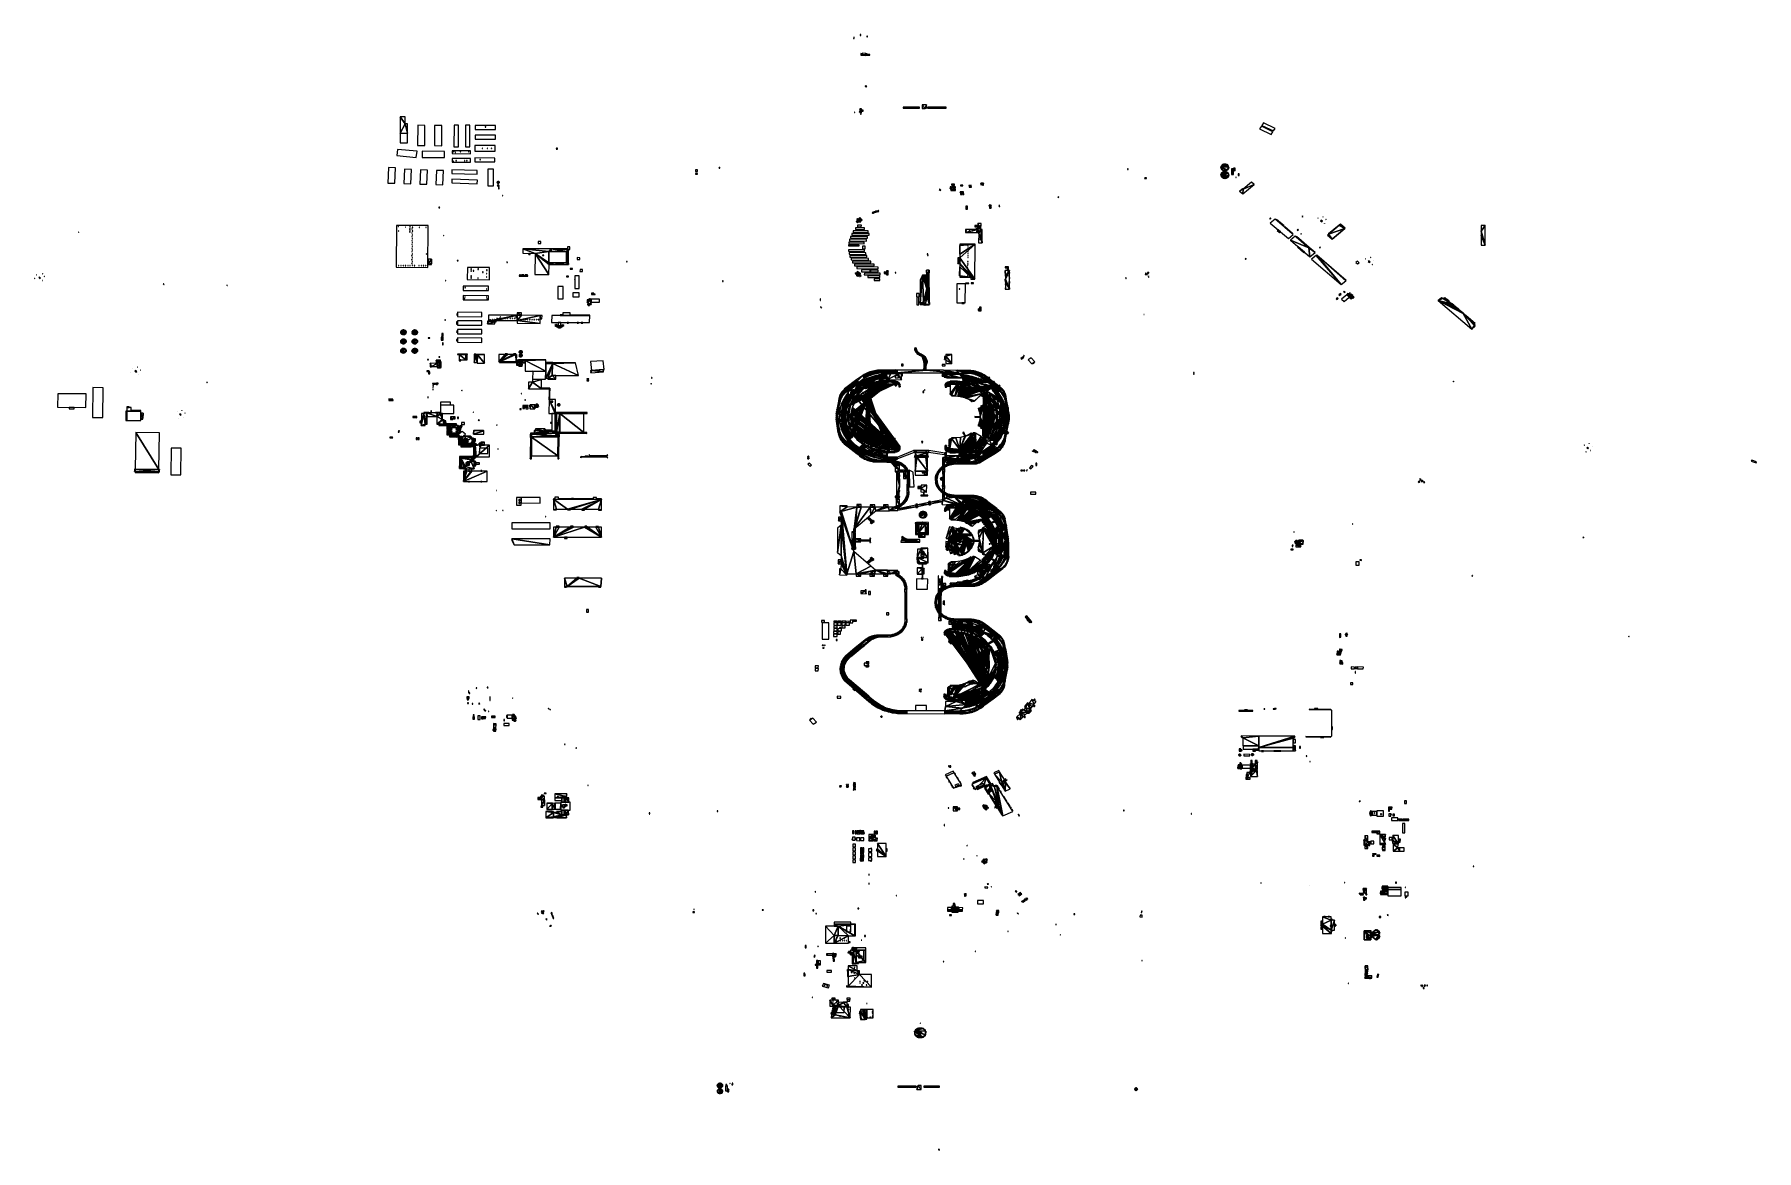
# Model space of a CAD drawing. Extents: x -35430092 to -35393830, y 11991942 to 12015432.
import ezdxf

# ---------------------------------------------------------------- set-up
doc = ezdxf.new("R2010")
doc.units = 0

msp = doc.modelspace()

# ---------------------------------------------------------------- linework, layer by layer
at = {"layer": 'mg_to_dxf', "color": 52}
for points in [[(-35412830.82, 12015350.03), (-35412830.82, 12015376.48), (-35412839.17, 12015376.48), (-35412841.96, 12015350.03)], [(-35412702.75, 12015432.16), (-35412702.75, 12015411.28), (-35412688.83, 12015411.28), (-35412688.83, 12015432.16)], [(-35412563.55, 12015380.66), (-35412552.41, 12015380.66), (-35412552.41, 12015393.19), (-35412563.55, 12015393.19)], [(-35412688.83, 12015028.47), (-35412688.83, 12014995.07), (-35412663.78, 12014995.07), (-35412663.78, 12015027.08)], [(-35412663.78, 12015003.42), (-35412588.61, 12015002.03), (-35412585.82, 12015034.04), (-35412660.99, 12015036.83)], [(-35412591.39, 12014996.46), (-35412591.39, 12014996.46), (-35412663.78, 12015002.03), (-35412663.78, 12014993.67)], [(-35412591.39, 12014996.46), (-35412591.39, 12014996.46), (-35412585.82, 12015000.63), (-35412663.78, 12015002.03)], [(-35412591.39, 12014996.46), (-35412591.39, 12014996.46), (-35412663.78, 12014993.67), (-35412591.39, 12014992.28)], [(-35412591.39, 12014996.46), (-35412591.39, 12014996.46), (-35412499.52, 12015008.99), (-35412585.82, 12015000.63)], [(-35412591.39, 12014996.46), (-35412591.39, 12014996.46), (-35412499.52, 12014995.07), (-35412499.52, 12015008.99)], [(-35412560.77, 12015010.38), (-35412560.77, 12015010.38), (-35412585.82, 12015025.69), (-35412585.82, 12015000.63)], [(-35412560.77, 12015010.38), (-35412560.77, 12015010.38), (-35412560.77, 12015025.69), (-35412585.82, 12015025.69)], [(-35412585.82, 12015000.63), (-35412585.82, 12015000.63), (-35412499.52, 12015008.99), (-35412560.77, 12015010.38)], [(-35412602.53, 12014335.24), (-35412569.12, 12014332.46), (-35412566.33, 12014343.59), (-35412602.53, 12014347.77)], [(-35412816.9, 12013786.78), (-35412816.9, 12013795.13), (-35412822.47, 12013795.13), (-35412822.47, 12013786.78)], [(-35412711.11, 12013818.79), (-35412711.11, 12013818.79), (-35412716.67, 12013797.91), (-35412711.11, 12013797.91)], [(-35412711.11, 12013818.79), (-35412711.11, 12013818.79), (-35412716.67, 12013818.79), (-35412716.67, 12013797.91)], [(-35412677.7, 12013822.97), (-35412677.7, 12013822.97), (-35412708.32, 12013867.52), (-35412711.11, 12013818.79)], [(-35412711.11, 12013818.79), (-35412711.11, 12013818.79), (-35412677.7, 12013814.62), (-35412677.7, 12013822.97)], [(-35412677.7, 12013814.62), (-35412677.7, 12013814.62), (-35412711.11, 12013818.79), (-35412711.11, 12013797.91)], [(-35412711.11, 12013797.91), (-35412711.11, 12013797.91), (-35412677.7, 12013785.39), (-35412677.7, 12013814.62)], [(-35412711.11, 12013797.91), (-35412711.11, 12013797.91), (-35412711.11, 12013786.78), (-35412677.7, 12013785.39)], [(-35412677.7, 12013822.97), (-35412677.7, 12013822.97), (-35412677.7, 12013866.12), (-35412708.32, 12013867.52)], [(-35412677.7, 12013814.62), (-35412677.7, 12013814.62), (-35412674.91, 12013822.97), (-35412677.7, 12013822.97)], [(-35412677.7, 12013814.62), (-35412677.7, 12013814.62), (-35412674.91, 12013814.62), (-35412674.91, 12013822.97)], [(-35412666.56, 12013841.07), (-35412666.56, 12013816.01), (-35412638.72, 12013814.62), (-35412638.72, 12013841.07)], [(-35412652.64, 12013827.15), (-35412652.64, 12013827.15), (-35412655.42, 12013829.93), (-35412655.42, 12013827.15)], [(-35412649.86, 12013828.54), (-35412649.86, 12013828.54), (-35412655.42, 12013829.93), (-35412652.64, 12013827.15)], [(-35412649.86, 12013828.54), (-35412649.86, 12013828.54), (-35412649.86, 12013829.93), (-35412655.42, 12013829.93)], [(-35411455.49, 12013902.32), (-35411800.71, 12013902.32), (-35411800.71, 12013882.83), (-35411455.49, 12013882.83)], [(-35411335.77, 12013878.65), (-35411335.77, 12013878.65), (-35411310.72, 12013951.04), (-35411402.59, 12013951.04)], [(-35411335.77, 12013878.65), (-35411335.77, 12013878.65), (-35411402.59, 12013951.04), (-35411402.59, 12013870.3)], [(-35411335.77, 12013878.65), (-35411335.77, 12013878.65), (-35411402.59, 12013870.3), (-35411335.77, 12013870.3)], [(-35411335.77, 12013878.65), (-35411335.77, 12013878.65), (-35411310.72, 12013878.65), (-35411310.72, 12013951.04)], [(-35411288.45, 12013881.44), (-35410893.11, 12013878.65), (-35410893.11, 12013900.92), (-35411288.45, 12013903.71)], [(-35422282.75, 12013551.52), (-35422282.75, 12013551.52), (-35422388.54, 12013701.86), (-35422388.54, 12013353.85)], [(-35422282.75, 12013551.52), (-35422282.75, 12013551.52), (-35422282.75, 12013701.86), (-35422388.54, 12013701.86)], [(-35422282.75, 12013551.52), (-35422282.75, 12013551.52), (-35422388.54, 12013353.85), (-35422235.42, 12013352.46)], [(-35422282.75, 12013551.52), (-35422282.75, 12013551.52), (-35422235.42, 12013352.46), (-35422238.2, 12013551.52)], [(-35421873.49, 12013093.54), (-35421870.71, 12013518.11), (-35422021.05, 12013519.51), (-35422023.83, 12013093.54)], [(-35421664.68, 12013516.72), (-35421664.68, 12013092.15), (-35421514.34, 12013090.76), (-35421511.56, 12013515.33)], [(-35421163.55, 12013068.49), (-35421160.77, 12013519.51), (-35421255.43, 12013519.51), (-35421258.21, 12013068.49)], [(-35421016, 12013520.9), (-35421018.78, 12013065.7), (-35420926.91, 12013065.7), (-35420924.12, 12013519.51)], [(-35420812.76, 12013431.81), (-35420386.8, 12013429.02), (-35420386.8, 12013515.33), (-35420812.76, 12013516.72)], [(-35420598.38, 12013483.31), (-35420590.03, 12013483.31), (-35420590.03, 12013494.45), (-35420598.38, 12013494.45)], [(-35420598.38, 12013484.71), (-35420590.03, 12013484.71), (-35420592.82, 12013493.06), (-35420598.38, 12013493.06)], [(-35412697.19, 12013754.76), (-35412680.48, 12013754.76), (-35412680.48, 12013764.5), (-35412697.19, 12013764.5)], [(-35404016.45, 12013380.3), (-35404255.88, 12013498.63), (-35404294.85, 12013445.73), (-35404052.64, 12013327.41)], [(-35403966.33, 12013452.69), (-35404208.55, 12013571.01), (-35404244.74, 12013518.11), (-35404002.53, 12013401.18)], [(-35422235.42, 12013152.01), (-35422235.42, 12013351.07), (-35422388.54, 12013351.07), (-35422388.54, 12013153.4)], [(-35420821.11, 12012978), (-35420392.36, 12012975.22), (-35420392.36, 12013096.33), (-35420818.33, 12013097.72)], [(-35420812.76, 12013312.09), (-35420812.76, 12013231.35), (-35420384.01, 12013229.96), (-35420384.01, 12013310.7)], [(-35422463.71, 12012883.35), (-35422051.67, 12012842.98), (-35422032.18, 12012972.44), (-35422444.23, 12013012.81)], [(-35421929.17, 12012972.44), (-35421929.17, 12012840.19), (-35421458.66, 12012840.19), (-35421458.66, 12012971.04)], [(-35420910.2, 12012982.18), (-35421297.19, 12012983.57), (-35421297.19, 12012923.71), (-35420910.2, 12012922.32)], [(-35420910.2, 12012742.75), (-35420910.2, 12012820.7), (-35421294.4, 12012822.1), (-35421297.19, 12012744.14)], [(-35421277.7, 12012753.89), (-35421269.35, 12012753.89), (-35421266.56, 12012763.63), (-35421277.7, 12012765.02)], [(-35421277.7, 12012753.89), (-35421269.35, 12012753.89), (-35421266.56, 12012763.63), (-35421277.7, 12012765.02)], [(-35421274.91, 12012755.28), (-35421269.35, 12012755.28), (-35421269.35, 12012763.63), (-35421274.91, 12012763.63)], [(-35421266.56, 12012969.65), (-35421266.56, 12012962.69), (-35421258.21, 12012962.69), (-35421258.21, 12012969.65)], [(-35421263.78, 12012968.26), (-35421263.78, 12012964.08), (-35421260.99, 12012964.08), (-35421258.21, 12012968.26)], [(-35421233.15, 12012955.73), (-35421233.15, 12012948.77), (-35421224.8, 12012948.77), (-35421224.8, 12012955.73)], [(-35421230.37, 12012955.73), (-35421230.37, 12012950.16), (-35421224.8, 12012950.16), (-35421224.8, 12012955.73)], [(-35421216.45, 12012770.59), (-35421210.88, 12012770.59), (-35421210.88, 12012778.94), (-35421216.45, 12012778.94)], [(-35421216.45, 12012769.2), (-35421208.1, 12012769.2), (-35421208.1, 12012778.94), (-35421216.45, 12012778.94)], [(-35421124.57, 12012966.87), (-35421124.57, 12012961.3), (-35421119.01, 12012961.3), (-35421119.01, 12012965.48)], [(-35421124.57, 12012966.87), (-35421124.57, 12012959.91), (-35421119.01, 12012959.91), (-35421116.22, 12012966.87)], [(-35421038.27, 12012767.81), (-35421029.92, 12012766.41), (-35421029.92, 12012776.16), (-35421038.27, 12012777.55)], [(-35421038.27, 12012767.81), (-35421029.92, 12012767.81), (-35421029.92, 12012776.16), (-35421035.48, 12012776.16)], [(-35420993.72, 12012770.59), (-35420982.59, 12012769.2), (-35420982.59, 12012778.94), (-35420990.94, 12012780.34)], [(-35420990.94, 12012770.59), (-35420985.37, 12012770.59), (-35420985.37, 12012778.94), (-35420990.94, 12012778.94)], [(-35420954.75, 12012958.52), (-35420943.61, 12012958.52), (-35420943.61, 12012966.87), (-35420954.75, 12012966.87)], [(-35420954.75, 12012958.52), (-35420943.61, 12012959.91), (-35420943.61, 12012965.48), (-35420954.75, 12012965.48)], [(-35420821.11, 12012753.89), (-35420395.15, 12012749.71), (-35420395.15, 12012830.45), (-35420821.11, 12012833.23)], [(-35420712.53, 12012790.08), (-35420701.4, 12012790.08), (-35420701.4, 12012799.82), (-35420712.53, 12012799.82)], [(-35420709.75, 12012791.47), (-35420704.18, 12012791.47), (-35420704.18, 12012799.82), (-35420709.75, 12012799.82)], [(-35420662.42, 12013033.69), (-35420654.07, 12013033.69), (-35420654.07, 12013042.04), (-35420662.42, 12013042.04)], [(-35420662.42, 12013035.08), (-35420656.85, 12013035.08), (-35420656.85, 12013040.65), (-35420662.42, 12013040.65)], [(-35420559.41, 12013033.69), (-35420551.06, 12013033.69), (-35420551.06, 12013042.04), (-35420559.41, 12013042.04)], [(-35420559.41, 12013035.08), (-35420553.84, 12013035.08), (-35420553.84, 12013040.65), (-35420559.41, 12013040.65)], [(-35420470.32, 12013033.69), (-35420461.97, 12013033.69), (-35420461.97, 12013042.04), (-35420470.32, 12013042.04)], [(-35420470.32, 12013033.69), (-35420464.75, 12013033.69), (-35420464.75, 12013040.65), (-35420470.32, 12013040.65)], [(-35419078.28, 12013037.86), (-35419100.55, 12013039.25), (-35419103.34, 12013018.37), (-35419081.07, 12013018.37)], [(-35419092.2, 12013028.12), (-35419089.42, 12013028.12), (-35419089.42, 12013030.9), (-35419092.2, 12013030.9)], [(-35405082.75, 12012687.07), (-35405082.75, 12012687.07), (-35405091.1, 12012678.72), (-35404990.87, 12012696.81)], [(-35404990.87, 12012696.81), (-35404990.87, 12012696.81), (-35405091.1, 12012678.72), (-35404979.74, 12012692.64)], [(-35405074.39, 12012692.64), (-35405074.39, 12012692.64), (-35405082.75, 12012687.07), (-35404990.87, 12012696.81)], [(-35405074.39, 12012692.64), (-35405074.39, 12012692.64), (-35404990.87, 12012696.81), (-35405063.26, 12012698.2)], [(-35405063.26, 12012698.2), (-35405063.26, 12012698.2), (-35405038.2, 12012703.77), (-35405052.12, 12012702.38)], [(-35405063.26, 12012698.2), (-35405063.26, 12012698.2), (-35404990.87, 12012696.81), (-35405038.2, 12012703.77)], [(-35405038.2, 12012703.77), (-35405038.2, 12012703.77), (-35405013.14, 12012703.77), (-35405027.07, 12012705.17)], [(-35404990.87, 12012696.81), (-35404990.87, 12012696.81), (-35405002.01, 12012700.99), (-35405038.2, 12012703.77)], [(-35405038.2, 12012703.77), (-35405038.2, 12012703.77), (-35405002.01, 12012700.99), (-35405013.14, 12012703.77)], [(-35422499.91, 12012300.08), (-35422485.99, 12012625.82), (-35422639.11, 12012630), (-35422653.03, 12012305.65)], [(-35422165.82, 12012290.34), (-35422151.9, 12012588.23), (-35422302.24, 12012593.8), (-35422316.16, 12012295.91)], [(-35421828.95, 12012277.81), (-35421812.24, 12012578.49), (-35421962.58, 12012584.06), (-35421979.28, 12012283.38)], [(-35421489.29, 12012266.67), (-35421475.37, 12012565.96), (-35421625.71, 12012571.53), (-35421639.63, 12012272.24)], [(-35421302.76, 12012585.45), (-35421305.54, 12012506.1), (-35420771, 12012489.4), (-35420768.21, 12012570.14)], [(-35421305.54, 12012307.04), (-35420771, 12012288.95), (-35420765.43, 12012368.29), (-35421302.76, 12012386.39)], [(-35420422.99, 12012596.59), (-35420542.7, 12012597.98), (-35420545.49, 12012244.4), (-35420425.77, 12012244.4)], [(-35420331.11, 12012300.08), (-35420331.11, 12012300.08), (-35420342.25, 12012333.49), (-35420347.82, 12012329.32)], [(-35420322.76, 12012301.47), (-35420322.76, 12012301.47), (-35420336.68, 12012336.28), (-35420342.25, 12012333.49)], [(-35420322.76, 12012301.47), (-35420322.76, 12012301.47), (-35420342.25, 12012333.49), (-35420331.11, 12012300.08)], [(-35420317.19, 12012302.87), (-35420317.19, 12012302.87), (-35420325.55, 12012339.06), (-35420336.68, 12012336.28)], [(-35420336.68, 12012336.28), (-35420336.68, 12012336.28), (-35420325.55, 12012339.06), (-35420331.11, 12012339.06)], [(-35420317.19, 12012302.87), (-35420317.19, 12012302.87), (-35420336.68, 12012336.28), (-35420322.76, 12012301.47)], [(-35420311.63, 12012305.65), (-35420311.63, 12012305.65), (-35420325.55, 12012339.06), (-35420317.19, 12012302.87)], [(-35420308.84, 12012309.83), (-35420308.84, 12012309.83), (-35420325.55, 12012339.06), (-35420311.63, 12012305.65)], [(-35420308.84, 12012309.83), (-35420308.84, 12012309.83), (-35420317.19, 12012337.67), (-35420325.55, 12012339.06)], [(-35420306.06, 12012314), (-35420306.06, 12012314), (-35420317.19, 12012337.67), (-35420308.84, 12012309.83)], [(-35420306.06, 12012314), (-35420306.06, 12012314), (-35420308.84, 12012329.32), (-35420317.19, 12012337.67)], [(-35420317.19, 12012337.67), (-35420317.19, 12012337.67), (-35420308.84, 12012329.32), (-35420311.63, 12012334.88)], [(-35416129.95, 12012545.08), (-35416127.16, 12012584.06), (-35416168.92, 12012585.45), (-35416171.71, 12012545.08)], [(-35416168.92, 12012490.79), (-35416132.73, 12012490.79), (-35416132.73, 12012504.71), (-35416168.92, 12012504.71)], [(-35415656.66, 12012630), (-35415656.66, 12012630), (-35415673.36, 12012631.39), (-35415670.58, 12012620.25)], [(-35415670.58, 12012620.25), (-35415670.58, 12012620.25), (-35415673.36, 12012631.39), (-35415673.36, 12012620.25)], [(-35415667.79, 12012620.25), (-35415667.79, 12012620.25), (-35415656.66, 12012630), (-35415670.58, 12012620.25)], [(-35415670.58, 12012620.25), (-35415670.58, 12012620.25), (-35415667.79, 12012617.47), (-35415667.79, 12012620.25)], [(-35415670.58, 12012620.25), (-35415670.58, 12012620.25), (-35415670.58, 12012617.47), (-35415667.79, 12012617.47)], [(-35415667.79, 12012620.25), (-35415667.79, 12012620.25), (-35415656.66, 12012620.25), (-35415656.66, 12012630)], [(-35407076.14, 12012591.02), (-35407059.44, 12012591.02), (-35407059.44, 12012600.76), (-35407076.14, 12012602.15)], [(-35406714.21, 12012403.09), (-35406678.02, 12012403.09), (-35406678.02, 12012415.62), (-35406711.43, 12012417.01)], [(-35405110.59, 12012639.74), (-35405110.59, 12012639.74), (-35404946.33, 12012649.48), (-35405107.8, 12012650.88)], [(-35405110.59, 12012639.74), (-35405110.59, 12012639.74), (-35404968.6, 12012585.45), (-35404946.33, 12012649.48)], [(-35405107.8, 12012628.6), (-35405107.8, 12012628.6), (-35404968.6, 12012585.45), (-35405110.59, 12012639.74)], [(-35405105.02, 12012497.75), (-35405105.02, 12012497.75), (-35405110.59, 12012476.87), (-35405029.85, 12012545.08)], [(-35405029.85, 12012545.08), (-35405029.85, 12012545.08), (-35405110.59, 12012476.87), (-35405015.93, 12012545.08)], [(-35405110.59, 12012476.87), (-35405110.59, 12012476.87), (-35404993.66, 12012539.51), (-35405015.93, 12012545.08)], [(-35405110.59, 12012467.13), (-35405110.59, 12012467.13), (-35404993.66, 12012539.51), (-35405110.59, 12012476.87)], [(-35405110.59, 12012467.13), (-35405110.59, 12012467.13), (-35404979.74, 12012533.94), (-35404993.66, 12012539.51)], [(-35405107.8, 12012455.99), (-35405107.8, 12012455.99), (-35404979.74, 12012533.94), (-35405110.59, 12012467.13)], [(-35405105.02, 12012497.75), (-35405105.02, 12012497.75), (-35405110.59, 12012488.01), (-35405110.59, 12012476.87)], [(-35405107.8, 12012650.88), (-35405107.8, 12012650.88), (-35404949.11, 12012659.23), (-35405105.02, 12012660.62)], [(-35405107.8, 12012650.88), (-35405107.8, 12012650.88), (-35404946.33, 12012649.48), (-35404949.11, 12012659.23)], [(-35405096.67, 12012599.37), (-35405096.67, 12012599.37), (-35405107.8, 12012628.6), (-35405102.24, 12012609.11)], [(-35405071.61, 12012577.1), (-35405071.61, 12012577.1), (-35405107.8, 12012628.6), (-35405096.67, 12012599.37)], [(-35405107.8, 12012628.6), (-35405107.8, 12012628.6), (-35405107.8, 12012618.86), (-35405102.24, 12012609.11)], [(-35405071.61, 12012577.1), (-35405071.61, 12012577.1), (-35404968.6, 12012585.45), (-35405107.8, 12012628.6)], [(-35405107.8, 12012455.99), (-35405107.8, 12012455.99), (-35405105.02, 12012446.25), (-35404979.74, 12012533.94)], [(-35405105.02, 12012660.62), (-35405105.02, 12012660.62), (-35404954.68, 12012668.97), (-35405099.45, 12012670.36)], [(-35405105.02, 12012660.62), (-35405105.02, 12012660.62), (-35404949.11, 12012659.23), (-35404954.68, 12012668.97)], [(-35405102.24, 12012507.5), (-35405102.24, 12012507.5), (-35405105.02, 12012497.75), (-35405029.85, 12012545.08)], [(-35405105.02, 12012446.25), (-35405105.02, 12012446.25), (-35404963.03, 12012520.02), (-35404979.74, 12012533.94)], [(-35405099.45, 12012436.5), (-35405099.45, 12012436.5), (-35404963.03, 12012520.02), (-35405105.02, 12012446.25)], [(-35405102.24, 12012507.5), (-35405102.24, 12012507.5), (-35405029.85, 12012545.08), (-35405093.88, 12012517.24)], [(-35405099.45, 12012670.36), (-35405099.45, 12012670.36), (-35404960.25, 12012677.32), (-35405091.1, 12012678.72)], [(-35405099.45, 12012670.36), (-35405099.45, 12012670.36), (-35404954.68, 12012668.97), (-35404960.25, 12012677.32)], [(-35405099.45, 12012436.5), (-35405099.45, 12012436.5), (-35405091.1, 12012428.15), (-35404963.03, 12012520.02)], [(-35405071.61, 12012577.1), (-35405071.61, 12012577.1), (-35405096.67, 12012599.37), (-35405091.1, 12012591.02)], [(-35405093.88, 12012517.24), (-35405093.88, 12012517.24), (-35405029.85, 12012545.08), (-35405085.53, 12012524.2)], [(-35405091.1, 12012678.72), (-35405091.1, 12012678.72), (-35404960.25, 12012677.32), (-35404979.74, 12012692.64)], [(-35405082.75, 12012582.67), (-35405082.75, 12012582.67), (-35405071.61, 12012577.1), (-35405091.1, 12012591.02)], [(-35405091.1, 12012428.15), (-35405091.1, 12012428.15), (-35404943.54, 12012471.3), (-35404963.03, 12012520.02)], [(-35405082.75, 12012419.8), (-35405082.75, 12012419.8), (-35404943.54, 12012471.3), (-35405091.1, 12012428.15)], [(-35405029.85, 12012545.08), (-35405029.85, 12012545.08), (-35405054.91, 12012542.3), (-35405085.53, 12012524.2)], [(-35405085.53, 12012524.2), (-35405085.53, 12012524.2), (-35405054.91, 12012542.3), (-35405077.18, 12012531.16)], [(-35405071.61, 12012414.23), (-35405071.61, 12012414.23), (-35404943.54, 12012471.3), (-35405082.75, 12012419.8)], [(-35405077.18, 12012531.16), (-35405077.18, 12012531.16), (-35405054.91, 12012542.3), (-35405066.04, 12012538.12)], [(-35405060.47, 12012571.53), (-35405060.47, 12012571.53), (-35404968.6, 12012585.45), (-35405071.61, 12012577.1)], [(-35404943.54, 12012471.3), (-35404943.54, 12012471.3), (-35405071.61, 12012414.23), (-35405035.42, 12012404.49)], [(-35405071.61, 12012414.23), (-35405071.61, 12012414.23), (-35405060.47, 12012408.66), (-35405049.34, 12012405.88)], [(-35405049.34, 12012405.88), (-35405049.34, 12012405.88), (-35405035.42, 12012404.49), (-35405071.61, 12012414.23)], [(-35405049.34, 12012567.35), (-35405049.34, 12012567.35), (-35404968.6, 12012585.45), (-35405060.47, 12012571.53)], [(-35405029.85, 12012545.08), (-35405029.85, 12012545.08), (-35405040.99, 12012545.08), (-35405054.91, 12012542.3)], [(-35405035.42, 12012565.96), (-35405035.42, 12012565.96), (-35404968.6, 12012585.45), (-35405049.34, 12012567.35)], [(-35405024.28, 12012565.96), (-35405024.28, 12012565.96), (-35404968.6, 12012585.45), (-35405035.42, 12012565.96)], [(-35405024.28, 12012403.09), (-35405024.28, 12012403.09), (-35404943.54, 12012471.3), (-35405035.42, 12012404.49)], [(-35405027.07, 12012635.56), (-35405027.07, 12012635.56), (-35405027.07, 12012636.96), (-35405027.07, 12012635.56)], [(-35405024.28, 12012635.56), (-35405024.28, 12012635.56), (-35405027.07, 12012636.96), (-35405027.07, 12012635.56)], [(-35405024.28, 12012635.56), (-35405024.28, 12012635.56), (-35405024.28, 12012636.96), (-35405027.07, 12012636.96)], [(-35405027.07, 12012476.87), (-35405027.07, 12012476.87), (-35405027.07, 12012478.26)], [(-35405024.28, 12012476.87), (-35405024.28, 12012476.87), (-35405027.07, 12012478.26), (-35405027.07, 12012476.87)], [(-35405024.28, 12012476.87), (-35405024.28, 12012476.87), (-35405024.28, 12012478.26), (-35405027.07, 12012478.26)], [(-35405027.07, 12012476.87), (-35405027.07, 12012476.87), (-35405024.28, 12012475.48), (-35405024.28, 12012476.87)], [(-35405027.07, 12012476.87), (-35405027.07, 12012476.87), (-35405027.07, 12012475.48), (-35405024.28, 12012475.48)], [(-35405024.28, 12012635.56), (-35405024.28, 12012635.56), (-35405024.28, 12012636.96), (-35405024.28, 12012635.56)], [(-35404968.6, 12012585.45), (-35404968.6, 12012585.45), (-35405024.28, 12012565.96), (-35404988.09, 12012572.92)], [(-35404988.09, 12012572.92), (-35404988.09, 12012572.92), (-35405024.28, 12012565.96), (-35404999.22, 12012568.75)], [(-35405024.28, 12012565.96), (-35405024.28, 12012565.96), (-35405013.14, 12012565.96), (-35404999.22, 12012568.75)], [(-35405024.28, 12012403.09), (-35405024.28, 12012403.09), (-35404960.25, 12012430.93), (-35404943.54, 12012471.3)], [(-35405010.36, 12012404.49), (-35405010.36, 12012404.49), (-35404960.25, 12012430.93), (-35405024.28, 12012403.09)], [(-35405015.93, 12012545.08), (-35405015.93, 12012545.08), (-35404993.66, 12012539.51), (-35405004.79, 12012543.69)], [(-35404999.22, 12012407.27), (-35404999.22, 12012407.27), (-35404960.25, 12012430.93), (-35405010.36, 12012404.49)], [(-35404976.95, 12012418.41), (-35404976.95, 12012418.41), (-35404960.25, 12012430.93), (-35404999.22, 12012407.27)], [(-35404976.95, 12012418.41), (-35404976.95, 12012418.41), (-35404999.22, 12012407.27), (-35404988.09, 12012411.45)], [(-35404968.6, 12012585.45), (-35404968.6, 12012585.45), (-35404988.09, 12012572.92), (-35404976.95, 12012578.49)], [(-35404979.74, 12012692.64), (-35404979.74, 12012692.64), (-35404960.25, 12012677.32), (-35404968.6, 12012685.68)], [(-35404979.74, 12012533.94), (-35404979.74, 12012533.94), (-35404963.03, 12012520.02), (-35404971.38, 12012528.38)], [(-35404976.95, 12012418.41), (-35404976.95, 12012418.41), (-35404965.82, 12012425.37), (-35404960.25, 12012430.93)], [(-35404946.33, 12012649.48), (-35404946.33, 12012649.48), (-35404968.6, 12012585.45), (-35404951.9, 12012607.72)], [(-35404951.9, 12012607.72), (-35404951.9, 12012607.72), (-35404968.6, 12012585.45), (-35404957.46, 12012597.98)], [(-35404957.46, 12012597.98), (-35404957.46, 12012597.98), (-35404968.6, 12012585.45), (-35404963.03, 12012589.63)], [(-35404963.03, 12012520.02), (-35404963.03, 12012520.02), (-35404946.33, 12012492.18), (-35404949.11, 12012501.93)], [(-35404954.68, 12012511.67), (-35404954.68, 12012511.67), (-35404963.03, 12012520.02), (-35404949.11, 12012501.93)], [(-35404963.03, 12012520.02), (-35404963.03, 12012520.02), (-35404943.54, 12012471.3), (-35404946.33, 12012492.18)], [(-35404943.54, 12012471.3), (-35404943.54, 12012471.3), (-35404960.25, 12012430.93), (-35404949.11, 12012449.03)], [(-35404949.11, 12012449.03), (-35404949.11, 12012449.03), (-35404960.25, 12012430.93), (-35404951.9, 12012440.68)], [(-35404946.33, 12012649.48), (-35404946.33, 12012649.48), (-35404951.9, 12012607.72), (-35404946.33, 12012617.47)], [(-35404949.11, 12012449.03), (-35404949.11, 12012449.03), (-35404943.54, 12012460.17), (-35404943.54, 12012471.3)], [(-35404946.33, 12012649.48), (-35404946.33, 12012649.48), (-35404946.33, 12012617.47), (-35404943.54, 12012638.35)], [(-35404943.54, 12012638.35), (-35404943.54, 12012638.35), (-35404946.33, 12012617.47), (-35404943.54, 12012627.21)], [(-35404946.33, 12012492.18), (-35404946.33, 12012492.18), (-35404943.54, 12012471.3), (-35404943.54, 12012481.05)], [(-35404840.53, 12012486.62), (-35404837.75, 12012602.15), (-35404882.29, 12012603.55), (-35404885.08, 12012488.01)], [(-35404868.37, 12012532.55), (-35404857.24, 12012532.55), (-35404857.24, 12012540.9), (-35404865.59, 12012540.9)], [(-35404868.37, 12012497.75), (-35404857.24, 12012497.75), (-35404857.24, 12012506.1), (-35404868.37, 12012506.1)], [(-35404865.59, 12012568.75), (-35404857.24, 12012568.75), (-35404857.24, 12012577.1), (-35404865.59, 12012577.1)], [(-35404865.59, 12012570.14), (-35404857.24, 12012570.14), (-35404857.24, 12012575.71), (-35404865.59, 12012575.71)], [(-35404865.59, 12012533.94), (-35404857.24, 12012533.94), (-35404857.24, 12012539.51), (-35404865.59, 12012539.51)], [(-35404865.59, 12012497.75), (-35404860.02, 12012497.75), (-35404857.24, 12012504.71), (-35404865.59, 12012504.71)], [(-35404834.96, 12012603.55), (-35404834.96, 12012603.55), (-35404840.53, 12012616.07), (-35404840.53, 12012603.55)], [(-35404834.96, 12012603.55), (-35404834.96, 12012603.55), (-35404809.91, 12012614.68), (-35404840.53, 12012616.07)], [(-35404834.96, 12012603.55), (-35404834.96, 12012603.55), (-35404809.91, 12012567.35), (-35404809.91, 12012614.68)], [(-35404834.96, 12012603.55), (-35404834.96, 12012603.55), (-35404834.96, 12012568.75), (-35404809.91, 12012567.35)], [(-35404784.85, 12012418.41), (-35404784.85, 12012425.37), (-35404793.2, 12012425.37), (-35404795.99, 12012419.8)], [(-35404743.09, 12012496.36), (-35404743.09, 12012464.34), (-35404720.82, 12012464.34), (-35404720.82, 12012496.36)], [(-35420336.68, 12012301.47), (-35420336.68, 12012301.47), (-35420347.82, 12012329.32), (-35420350.6, 12012319.57)], [(-35420350.6, 12012319.57), (-35420350.6, 12012319.57), (-35420347.82, 12012329.32), (-35420350.6, 12012325.14)], [(-35420347.82, 12012314), (-35420347.82, 12012314), (-35420336.68, 12012301.47), (-35420350.6, 12012319.57)], [(-35420331.11, 12012300.08), (-35420331.11, 12012300.08), (-35420347.82, 12012329.32), (-35420336.68, 12012301.47)], [(-35420345.03, 12012308.43), (-35420345.03, 12012308.43), (-35420336.68, 12012301.47), (-35420347.82, 12012314)], [(-35420342.25, 12012304.26), (-35420342.25, 12012304.26), (-35420336.68, 12012301.47), (-35420345.03, 12012308.43)], [(-35420345.03, 12012254.15), (-35420345.03, 12012254.15), (-35420311.63, 12012254.15), (-35420342.25, 12012258.32)], [(-35420345.03, 12012254.15), (-35420345.03, 12012254.15), (-35420342.25, 12012249.97), (-35420311.63, 12012254.15)], [(-35420342.25, 12012258.32), (-35420342.25, 12012258.32), (-35420319.98, 12012265.28), (-35420339.47, 12012262.5)], [(-35420342.25, 12012258.32), (-35420342.25, 12012258.32), (-35420314.41, 12012262.5), (-35420319.98, 12012265.28)], [(-35420311.63, 12012254.15), (-35420311.63, 12012254.15), (-35420314.41, 12012262.5), (-35420342.25, 12012258.32)], [(-35420311.63, 12012254.15), (-35420311.63, 12012254.15), (-35420342.25, 12012249.97), (-35420311.63, 12012249.97)], [(-35420317.19, 12012244.4), (-35420317.19, 12012244.4), (-35420311.63, 12012249.97), (-35420342.25, 12012249.97)], [(-35420339.47, 12012245.79), (-35420339.47, 12012245.79), (-35420317.19, 12012244.4), (-35420342.25, 12012249.97)], [(-35420336.68, 12012265.28), (-35420336.68, 12012265.28), (-35420339.47, 12012262.5), (-35420331.11, 12012266.67)], [(-35420339.47, 12012262.5), (-35420339.47, 12012262.5), (-35420325.55, 12012266.67), (-35420331.11, 12012266.67)], [(-35420339.47, 12012262.5), (-35420339.47, 12012262.5), (-35420319.98, 12012265.28), (-35420325.55, 12012266.67)], [(-35420339.47, 12012245.79), (-35420339.47, 12012245.79), (-35420331.11, 12012240.22), (-35420317.19, 12012244.4)], [(-35420339.47, 12012245.79), (-35420339.47, 12012245.79), (-35420336.68, 12012241.62), (-35420331.11, 12012240.22)], [(-35420317.19, 12012244.4), (-35420317.19, 12012244.4), (-35420331.11, 12012240.22), (-35420325.55, 12012240.22)], [(-35420317.19, 12012244.4), (-35420317.19, 12012244.4), (-35420325.55, 12012240.22), (-35420319.98, 12012241.62)], [(-35420319.98, 12012212.38), (-35420306.06, 12012212.38), (-35420306.06, 12012231.87), (-35420319.98, 12012231.87)], [(-35420319.98, 12012184.54), (-35420306.06, 12012184.54), (-35420306.06, 12012199.86), (-35420319.98, 12012201.25)], [(-35420317.19, 12012244.4), (-35420317.19, 12012244.4), (-35420314.41, 12012245.79), (-35420311.63, 12012249.97)], [(-35420311.63, 12012254.15), (-35420311.63, 12012254.15), (-35420311.63, 12012258.32), (-35420314.41, 12012262.5)], [(-35420306.06, 12012319.57), (-35420306.06, 12012319.57), (-35420306.06, 12012325.14), (-35420308.84, 12012329.32)], [(-35420306.06, 12012319.57), (-35420306.06, 12012319.57), (-35420308.84, 12012329.32), (-35420306.06, 12012314)], [(-35420230.89, 12012034.2), (-35420230.89, 12012043.95), (-35420239.24, 12012042.56), (-35420236.46, 12012034.2)], [(-35411037.88, 12012172.02), (-35411015.61, 12012146.96), (-35411007.25, 12012152.53), (-35411029.53, 12012177.58)], [(-35410792.88, 12012217.95), (-35410792.88, 12012217.95), (-35410806.8, 12012224.91), (-35410806.8, 12012184.54)], [(-35410792.88, 12012217.95), (-35410792.88, 12012217.95), (-35410792.88, 12012224.91), (-35410806.8, 12012224.91)], [(-35410806.8, 12012184.54), (-35410806.8, 12012184.54), (-35410751.12, 12012223.52), (-35410776.18, 12012217.95)], [(-35410806.8, 12012184.54), (-35410806.8, 12012184.54), (-35410792.88, 12012184.54), (-35410751.12, 12012223.52)], [(-35410792.88, 12012217.95), (-35410792.88, 12012217.95), (-35410806.8, 12012184.54), (-35410776.18, 12012217.95)], [(-35410792.88, 12012184.54), (-35410792.88, 12012184.54), (-35410731.63, 12012178.98), (-35410751.12, 12012223.52)], [(-35410792.88, 12012184.54), (-35410792.88, 12012184.54), (-35410792.88, 12012149.74), (-35410731.63, 12012178.98)], [(-35410792.88, 12012149.74), (-35410792.88, 12012149.74), (-35410698.22, 12012178.98), (-35410731.63, 12012178.98)], [(-35410792.88, 12012149.74), (-35410792.88, 12012149.74), (-35410698.22, 12012151.13), (-35410698.22, 12012178.98)], [(-35410781.74, 12012268.07), (-35410714.93, 12012269.46), (-35410714.93, 12012281.99), (-35410781.74, 12012280.59)], [(-35410759.47, 12012224.91), (-35410759.47, 12012224.91), (-35410776.18, 12012224.91), (-35410776.18, 12012217.95)], [(-35410776.18, 12012217.95), (-35410776.18, 12012217.95), (-35410751.12, 12012223.52), (-35410759.47, 12012224.91)], [(-35410751.12, 12012234.66), (-35410751.12, 12012234.66), (-35410717.71, 12012249.97), (-35410773.39, 12012249.97)], [(-35410773.39, 12012249.97), (-35410773.39, 12012249.97), (-35410773.39, 12012237.44), (-35410759.47, 12012237.44)], [(-35410751.12, 12012234.66), (-35410751.12, 12012234.66), (-35410773.39, 12012249.97), (-35410759.47, 12012237.44)], [(-35410751.12, 12012223.52), (-35410751.12, 12012223.52), (-35410759.47, 12012237.44), (-35410759.47, 12012224.91)], [(-35410751.12, 12012223.52), (-35410751.12, 12012223.52), (-35410751.12, 12012234.66), (-35410759.47, 12012237.44)], [(-35410751.12, 12012234.66), (-35410751.12, 12012234.66), (-35410717.71, 12012234.66), (-35410717.71, 12012249.97)], [(-35410731.63, 12012195.68), (-35410731.63, 12012195.68), (-35410698.22, 12012223.52), (-35410751.12, 12012223.52)], [(-35410751.12, 12012223.52), (-35410751.12, 12012223.52), (-35410731.63, 12012178.98), (-35410731.63, 12012195.68)], [(-35410731.63, 12012195.68), (-35410731.63, 12012195.68), (-35410698.22, 12012195.68), (-35410698.22, 12012223.52)], [(-35410570.15, 12012116.33), (-35410570.15, 12012116.33), (-35410570.15, 12012121.9), (-35410598, 12012120.51)], [(-35410598, 12012120.51), (-35410598, 12012120.51), (-35410567.37, 12012060.65), (-35410570.15, 12012101.02)], [(-35410598, 12012120.51), (-35410598, 12012120.51), (-35410595.21, 12012060.65), (-35410567.37, 12012060.65)], [(-35410570.15, 12012116.33), (-35410570.15, 12012116.33), (-35410598, 12012120.51), (-35410570.15, 12012101.02)], [(-35410592.43, 12012243.01), (-35410545.1, 12012245.79), (-35410545.1, 12012259.71), (-35410595.21, 12012256.93)], [(-35410570.15, 12012101.02), (-35410570.15, 12012101.02), (-35410525.61, 12012123.29), (-35410556.23, 12012116.33)], [(-35410570.15, 12012101.02), (-35410570.15, 12012101.02), (-35410556.23, 12012102.41), (-35410525.61, 12012123.29)], [(-35410570.15, 12012116.33), (-35410570.15, 12012116.33), (-35410570.15, 12012101.02), (-35410556.23, 12012116.33)], [(-35410556.23, 12012102.41), (-35410556.23, 12012102.41), (-35410522.83, 12012062.04), (-35410525.61, 12012123.29)], [(-35410525.61, 12012123.29), (-35410525.61, 12012123.29), (-35410556.23, 12012121.9), (-35410556.23, 12012116.33)], [(-35410556.23, 12012102.41), (-35410556.23, 12012102.41), (-35410553.45, 12012060.65), (-35410522.83, 12012062.04)], [(-35410411.46, 12012245.79), (-35410411.46, 12012245.79), (-35410364.13, 12012256.93), (-35410417.03, 12012254.15)], [(-35410411.46, 12012245.79), (-35410411.46, 12012245.79), (-35410417.03, 12012254.15), (-35410417.03, 12012245.79)], [(-35410411.46, 12012245.79), (-35410411.46, 12012245.79), (-35410361.35, 12012220.74), (-35410364.13, 12012256.93)], [(-35410411.46, 12012245.79), (-35410411.46, 12012245.79), (-35410408.68, 12012217.95), (-35410361.35, 12012220.74)], [(-35410163.68, 12012305.65), (-35410163.68, 12012305.65), (-35410166.46, 12012265.28), (-35410146.98, 12012265.28)], [(-35410163.68, 12012305.65), (-35410163.68, 12012305.65), (-35410146.98, 12012265.28), (-35410146.98, 12012291.73)], [(-35410133.05, 12012291.73), (-35410133.05, 12012291.73), (-35410163.68, 12012305.65), (-35410146.98, 12012291.73)], [(-35410121.92, 12012302.87), (-35410121.92, 12012302.87), (-35410163.68, 12012305.65), (-35410133.05, 12012291.73)], [(-35410121.92, 12012302.87), (-35410121.92, 12012302.87), (-35410121.92, 12012305.65), (-35410163.68, 12012305.65)], [(-35410121.92, 12012266.67), (-35410121.92, 12012266.67), (-35410121.92, 12012302.87), (-35410133.05, 12012291.73)], [(-35410133.05, 12012291.73), (-35410133.05, 12012291.73), (-35410133.05, 12012266.67), (-35410121.92, 12012266.67)], [(-35410121.92, 12012266.67), (-35410121.92, 12012266.67), (-35410110.78, 12012262.5), (-35410110.78, 12012302.87)], [(-35410121.92, 12012266.67), (-35410121.92, 12012266.67), (-35410110.78, 12012302.87), (-35410121.92, 12012302.87)], [(-35410121.92, 12012266.67), (-35410121.92, 12012266.67), (-35410121.92, 12012262.5), (-35410110.78, 12012262.5)], [(-35408537.78, 12012003.58), (-35408518.29, 12012007.75), (-35408518.29, 12012013.32), (-35408540.57, 12012009.15)], [(-35404637.29, 12012176.19), (-35404637.29, 12012176.19), (-35404651.22, 12012188.72), (-35404715.25, 12012134.43)], [(-35404637.29, 12012176.19), (-35404637.29, 12012176.19), (-35404715.25, 12012134.43), (-35404645.65, 12012075.96)], [(-35404637.29, 12012176.19), (-35404637.29, 12012176.19), (-35404645.65, 12012075.96), (-35404409, 12012273.63)], [(-35404637.29, 12012176.19), (-35404637.29, 12012176.19), (-35404409, 12012273.63), (-35404467.47, 12012320.96)], [(-35421578.38, 12011783.64), (-35421558.89, 12011783.64), (-35421561.67, 12011796.17), (-35421578.38, 12011794.77)], [(-35412432.7, 12011673.67), (-35412432.7, 12011673.67), (-35412413.21, 12011698.72), (-35412454.97, 12011683.41)], [(-35412432.7, 12011673.67), (-35412432.7, 12011673.67), (-35412454.97, 12011683.41), (-35412443.84, 12011668.1)], [(-35412371.45, 12011711.25), (-35412371.45, 12011711.25), (-35412413.21, 12011698.72), (-35412432.7, 12011673.67)], [(-35412393.72, 12011686.19), (-35412393.72, 12011686.19), (-35412371.45, 12011711.25), (-35412432.7, 12011673.67)], [(-35412318.55, 12011725.17), (-35412318.55, 12011725.17), (-35412329.69, 12011722.39), (-35412393.72, 12011686.19)], [(-35412354.75, 12011697.33), (-35412354.75, 12011697.33), (-35412318.55, 12011725.17), (-35412393.72, 12011686.19)], [(-35412393.72, 12011686.19), (-35412393.72, 12011686.19), (-35412329.69, 12011722.39), (-35412371.45, 12011711.25)], [(-35412354.75, 12011697.33), (-35412354.75, 12011697.33), (-35412312.98, 12011708.47), (-35412318.55, 12011725.17)], [(-35410478.28, 12011815.65), (-35410481.06, 12011754.4), (-35410447.66, 12011754.4), (-35410447.66, 12011815.65)], [(-35409971.58, 12011828.18), (-35409971.58, 12011828.18), (-35409974.36, 12011843.49), (-35409991.07, 12011842.1)], [(-35409991.07, 12011842.1), (-35409991.07, 12011842.1), (-35409968.79, 12011775.28), (-35409971.58, 12011808.69)], [(-35409991.07, 12011842.1), (-35409991.07, 12011842.1), (-35409982.71, 12011773.89), (-35409968.79, 12011775.28)], [(-35409971.58, 12011828.18), (-35409971.58, 12011828.18), (-35409991.07, 12011842.1), (-35409971.58, 12011808.69)], [(-35409971.58, 12011808.69), (-35409971.58, 12011808.69), (-35409949.31, 12011842.1), (-35409966.01, 12011829.57)], [(-35409971.58, 12011808.69), (-35409971.58, 12011808.69), (-35409966.01, 12011810.09), (-35409949.31, 12011842.1)], [(-35409971.58, 12011828.18), (-35409971.58, 12011828.18), (-35409971.58, 12011808.69), (-35409966.01, 12011829.57)], [(-35409966.01, 12011810.09), (-35409966.01, 12011810.09), (-35409943.74, 12011779.46), (-35409949.31, 12011842.1)], [(-35409949.31, 12011842.1), (-35409949.31, 12011842.1), (-35409966.01, 12011840.71), (-35409966.01, 12011829.57)], [(-35409966.01, 12011810.09), (-35409966.01, 12011810.09), (-35409963.23, 12011778.07), (-35409943.74, 12011779.46)], [(-35409782.26, 12011833.75), (-35409776.69, 12011810.09), (-35409762.77, 12011811.48), (-35409768.34, 12011836.53)], [(-35403392.81, 12011590.14), (-35403378.89, 12011601.28), (-35403390.03, 12011611.02), (-35403403.95, 12011599.89)], [(-35429164.98, 12011271.37), (-35429159.41, 12011264.41), (-35429153.84, 12011268.58), (-35429162.19, 12011274.15)], [(-35422466.5, 12011411.96), (-35422472.07, 12010530.8), (-35421806.67, 12010529.41), (-35421803.89, 12011409.18)], [(-35422435.87, 12011389.69), (-35422427.52, 12011389.69), (-35422427.52, 12011395.26), (-35422435.87, 12011395.26)], [(-35422433.09, 12011389.69), (-35422427.52, 12011389.69), (-35422427.52, 12011395.26), (-35422433.09, 12011395.26)], [(-35422424.74, 12011290.86), (-35422419.17, 12011290.86), (-35422419.17, 12011296.42), (-35422424.74, 12011296.42)], [(-35422424.74, 12011290.86), (-35422416.38, 12011290.86), (-35422416.38, 12011296.42), (-35422424.74, 12011296.42)], [(-35422279.96, 12011372.99), (-35422271.61, 12011372.99), (-35422271.61, 12011378.55), (-35422279.96, 12011378.55)], [(-35422277.18, 12011372.99), (-35422271.61, 12011372.99), (-35422271.61, 12011378.55), (-35422277.18, 12011378.55)], [(-35422193.66, 12011328.44), (-35422182.52, 12011328.44), (-35422182.52, 12011342.36), (-35422193.66, 12011342.36)], [(-35422190.87, 12011329.83), (-35422182.52, 12011329.83), (-35422182.52, 12011340.97), (-35422193.66, 12011340.97)], [(-35422190.87, 12011272.76), (-35422182.52, 12011272.76), (-35422182.52, 12011283.9), (-35422193.66, 12011283.9)], [(-35422190.87, 12011384.12), (-35422182.52, 12011384.12), (-35422182.52, 12011395.26), (-35422190.87, 12011395.26)], [(-35422190.87, 12011384.12), (-35422182.52, 12011385.51), (-35422182.52, 12011393.87), (-35422190.87, 12011393.87)], [(-35422190.87, 12011354.89), (-35422182.52, 12011354.89), (-35422182.52, 12011364.63), (-35422190.87, 12011364.63)], [(-35422190.87, 12011353.5), (-35422182.52, 12011353.5), (-35422182.52, 12011364.63), (-35422190.87, 12011364.63)], [(-35422190.87, 12011329.83), (-35422185.31, 12011329.83), (-35422185.31, 12011339.58), (-35422190.87, 12011339.58)], [(-35422190.87, 12011296.42), (-35422182.52, 12011296.42), (-35422182.52, 12011308.95), (-35422190.87, 12011307.56)], [(-35422190.87, 12011297.82), (-35422182.52, 12011297.82), (-35422185.31, 12011307.56), (-35422190.87, 12011307.56)], [(-35422190.87, 12011274.15), (-35422185.31, 12011274.15), (-35422185.31, 12011282.5), (-35422190.87, 12011282.5)], [(-35422146.33, 12011251.88), (-35422137.98, 12011251.88), (-35422137.98, 12011257.45), (-35422143.55, 12011257.45)], [(-35422143.55, 12011331.23), (-35422135.19, 12011331.23), (-35422135.19, 12011338.19), (-35422143.55, 12011338.19)], [(-35422143.55, 12011332.62), (-35422137.98, 12011332.62), (-35422137.98, 12011336.79), (-35422143.55, 12011336.79)], [(-35422143.55, 12011251.88), (-35422137.98, 12011251.88), (-35422137.98, 12011257.45), (-35422143.55, 12011257.45)], [(-35422135.19, 12011371.59), (-35422126.84, 12011371.59), (-35422126.84, 12011377.16), (-35422135.19, 12011377.16)], [(-35422135.19, 12011372.99), (-35422129.62, 12011371.59), (-35422129.62, 12011375.77), (-35422135.19, 12011375.77)], [(-35422135.19, 12011292.25), (-35422126.84, 12011292.25), (-35422126.84, 12011297.82), (-35422135.19, 12011299.21)], [(-35422135.19, 12011293.64), (-35422129.62, 12011293.64), (-35422129.62, 12011297.82), (-35422135.19, 12011297.82)], [(-35421993.21, 12011371.59), (-35421984.85, 12011371.59), (-35421984.85, 12011378.55), (-35421993.21, 12011378.55)], [(-35421990.42, 12011372.99), (-35421984.85, 12011372.99), (-35421984.85, 12011377.16), (-35421990.42, 12011377.16)], [(-35421848.43, 12011371.59), (-35421840.08, 12011370.2), (-35421840.08, 12011377.16), (-35421848.43, 12011377.16)], [(-35421848.43, 12011371.59), (-35421842.87, 12011371.59), (-35421842.87, 12011375.77), (-35421848.43, 12011375.77)], [(-35412850.31, 12011268.58), (-35412538.49, 12011265.8), (-35412538.49, 12011299.21), (-35412850.31, 12011301.99)], [(-35412805.76, 12011327.05), (-35412610.88, 12011324.27), (-35412610.88, 12011360.46), (-35412805.76, 12011363.24)], [(-35412783.49, 12011499.66), (-35412789.06, 12011495.49), (-35412758.44, 12011470.43), (-35412752.87, 12011474.6)], [(-35412750.08, 12011546.99), (-35412750.08, 12011546.99), (-35412758.44, 12011555.34), (-35412775.14, 12011541.42)], [(-35412750.08, 12011546.99), (-35412750.08, 12011546.99), (-35412775.14, 12011541.42), (-35412766.79, 12011533.07)], [(-35412766.79, 12011533.07), (-35412766.79, 12011533.07), (-35412775.14, 12011526.11), (-35412725.03, 12011481.57)], [(-35412766.79, 12011533.07), (-35412766.79, 12011533.07), (-35412722.24, 12011537.25), (-35412750.08, 12011546.99)], [(-35412766.79, 12011533.07), (-35412766.79, 12011533.07), (-35412725.03, 12011481.57), (-35412722.24, 12011537.25)], [(-35412758.44, 12011385.51), (-35412680.48, 12011385.51), (-35412677.7, 12011420.32), (-35412758.44, 12011421.71)], [(-35412722.24, 12011537.25), (-35412722.24, 12011537.25), (-35412711.11, 12011579.01), (-35412750.08, 12011546.99)], [(-35412722.24, 12011537.25), (-35412722.24, 12011537.25), (-35412725.03, 12011481.57), (-35412716.67, 12011489.92)], [(-35412722.24, 12011537.25), (-35412722.24, 12011537.25), (-35412691.62, 12011560.91), (-35412711.11, 12011579.01)], [(-35412722.24, 12011537.25), (-35412722.24, 12011537.25), (-35412716.67, 12011489.92), (-35412705.54, 12011523.33)], [(-35412716.67, 12011489.92), (-35412716.67, 12011489.92), (-35412699.97, 12011502.45), (-35412705.54, 12011523.33)], [(-35412716.67, 12011489.92), (-35412716.67, 12011489.92), (-35412688.83, 12011494.09), (-35412699.97, 12011502.45)], [(-35412716.67, 12011489.92), (-35412716.67, 12011489.92), (-35412705.54, 12011481.57), (-35412688.83, 12011494.09)], [(-35412705.54, 12011523.33), (-35412705.54, 12011523.33), (-35412660.99, 12011533.07), (-35412674.91, 12011546.99)], [(-35412705.54, 12011523.33), (-35412705.54, 12011523.33), (-35412699.97, 12011502.45), (-35412660.99, 12011533.07)], [(-35410233.28, 12011325.66), (-35410233.28, 12011325.66), (-35410489.42, 12011327.05), (-35410489.42, 12011267.19)], [(-35410233.28, 12011325.66), (-35410233.28, 12011325.66), (-35410489.42, 12011267.19), (-35410213.79, 12011265.8)], [(-35410481.06, 12011297.82), (-35410464.36, 12011297.82), (-35410464.36, 12011307.56), (-35410481.06, 12011307.56)], [(-35410478.28, 12011299.21), (-35410467.14, 12011299.21), (-35410467.14, 12011306.17), (-35410478.28, 12011306.17)], [(-35410411.46, 12011299.21), (-35410397.54, 12011299.21), (-35410397.54, 12011306.17), (-35410411.46, 12011306.17)], [(-35410411.46, 12011297.82), (-35410397.54, 12011297.82), (-35410397.54, 12011306.17), (-35410411.46, 12011306.17)], [(-35410344.64, 12011297.82), (-35410330.72, 12011297.82), (-35410330.72, 12011306.17), (-35410344.64, 12011306.17)], [(-35410344.64, 12011299.21), (-35410330.72, 12011297.82), (-35410330.72, 12011304.78), (-35410344.64, 12011304.78)], [(-35410230.5, 12011410.57), (-35410230.5, 12011410.57), (-35410291.75, 12011411.96), (-35410291.75, 12011381.34)], [(-35410230.5, 12011410.57), (-35410230.5, 12011410.57), (-35410291.75, 12011381.34), (-35410233.28, 12011381.34)], [(-35410233.28, 12011327.05), (-35410233.28, 12011340.97), (-35410272.26, 12011340.97), (-35410272.26, 12011327.05)], [(-35410255.55, 12011278.33), (-35410247.2, 12011278.33), (-35410247.2, 12011290.86), (-35410255.55, 12011290.86)], [(-35410252.77, 12011391.08), (-35410227.71, 12011391.08), (-35410227.71, 12011400.83), (-35410252.77, 12011400.83)], [(-35410252.77, 12011392.47), (-35410230.5, 12011392.47), (-35410230.5, 12011399.43), (-35410252.77, 12011399.43)], [(-35410252.77, 12011279.72), (-35410247.2, 12011279.72), (-35410247.2, 12011289.46), (-35410252.77, 12011289.46)], [(-35410233.28, 12011381.34), (-35410233.28, 12011381.34), (-35410160.9, 12011324.27), (-35410230.5, 12011410.57)], [(-35410233.28, 12011325.66), (-35410233.28, 12011325.66), (-35410213.79, 12011265.8), (-35410233.28, 12011381.34)], [(-35410213.79, 12011265.8), (-35410213.79, 12011265.8), (-35410160.9, 12011324.27), (-35410233.28, 12011381.34)], [(-35410160.9, 12011324.27), (-35410160.9, 12011324.27), (-35410230.5, 12011455.12), (-35410230.5, 12011410.57)], [(-35410160.9, 12011324.27), (-35410160.9, 12011324.27), (-35410158.11, 12011455.12), (-35410230.5, 12011455.12)], [(-35410213.79, 12011265.8), (-35410213.79, 12011265.8), (-35410216.58, 12011251.88), (-35410208.22, 12011251.88)], [(-35410213.79, 12011265.8), (-35410213.79, 12011265.8), (-35410208.22, 12011251.88), (-35410160.9, 12011324.27)], [(-35410211.01, 12011278.33), (-35410205.44, 12011278.33), (-35410205.44, 12011288.07), (-35410211.01, 12011288.07)], [(-35410211.01, 12011276.94), (-35410202.66, 12011276.94), (-35410202.66, 12011288.07), (-35410211.01, 12011288.07)], [(-35410208.22, 12011251.88), (-35410208.22, 12011251.88), (-35410211.01, 12011043.07), (-35410138.62, 12011043.07)], [(-35410208.22, 12011367.42), (-35410199.87, 12011367.42), (-35410199.87, 12011378.55), (-35410208.22, 12011378.55)], [(-35410208.22, 12011367.42), (-35410202.66, 12011367.42), (-35410202.66, 12011377.16), (-35410208.22, 12011377.16)], [(-35410208.22, 12011335.4), (-35410202.66, 12011335.4), (-35410202.66, 12011345.15), (-35410208.22, 12011345.15)], [(-35410208.22, 12011334.01), (-35410202.66, 12011334.01), (-35410202.66, 12011345.15), (-35410208.22, 12011345.15)], [(-35410208.22, 12011251.88), (-35410208.22, 12011251.88), (-35410138.62, 12011043.07), (-35410160.9, 12011324.27)], [(-35410185.95, 12011395.26), (-35410177.6, 12011395.26), (-35410177.6, 12011406.4), (-35410185.95, 12011406.4)], [(-35410185.95, 12011395.26), (-35410180.38, 12011395.26), (-35410180.38, 12011405), (-35410185.95, 12011405)], [(-35410169.25, 12011300.6), (-35410163.68, 12011300.6), (-35410163.68, 12011310.34), (-35410169.25, 12011310.34)], [(-35410169.25, 12011299.21), (-35410160.9, 12011299.21), (-35410160.9, 12011310.34), (-35410169.25, 12011310.34)], [(-35410160.9, 12011324.27), (-35410160.9, 12011324.27), (-35410138.62, 12011043.07), (-35410135.84, 12011324.27)], [(-35404072.13, 12011562.3), (-35404072.13, 12011562.3), (-35404072.13, 12011563.7), (-35404077.7, 12011560.91)], [(-35404072.13, 12011562.3), (-35404072.13, 12011562.3), (-35404077.7, 12011560.91), (-35404074.91, 12011558.13)], [(-35404074.91, 12011558.13), (-35404074.91, 12011558.13), (-35404077.7, 12011555.34), (-35404069.34, 12011546.99)], [(-35404074.91, 12011558.13), (-35404074.91, 12011558.13), (-35404069.34, 12011546.99), (-35404066.56, 12011565.09)], [(-35404074.91, 12011558.13), (-35404074.91, 12011558.13), (-35404066.56, 12011565.09), (-35404072.13, 12011562.3)], [(-35404066.56, 12011565.09), (-35404066.56, 12011565.09), (-35404069.34, 12011546.99), (-35404058.21, 12011556.74)], [(-35403587.7, 12011222.65), (-35403966.33, 12011546.99), (-35404069.34, 12011463.47), (-35403687.93, 12011137.73)], [(-35403779.8, 12011402.22), (-35403935.71, 12011534.46), (-35403941.28, 12011528.89), (-35403788.15, 12011395.26)], [(-35403905.08, 12011320.09), (-35403924.57, 12011303.38), (-35403877.24, 12011261.62), (-35403854.97, 12011278.33)], [(-35403598.84, 12011244.92), (-35403760.31, 12011382.73), (-35403765.88, 12011377.16), (-35403607.19, 12011240.74)], [(-35403493.04, 12011307.56), (-35403476.34, 12011318.7), (-35403490.26, 12011331.23), (-35403504.18, 12011320.09)], [(-35403064.29, 12011563.7), (-35403061.51, 12011562.3), (-35403058.73, 12011563.7), (-35403061.51, 12011566.48)], [(-35403011.4, 12011508.01), (-35402986.34, 12011487.13), (-35402972.42, 12011501.05), (-35402994.69, 12011521.93)], [(-35402961.28, 12011590.14), (-35402958.5, 12011591.54), (-35402958.5, 12011594.32), (-35402964.07, 12011592.93)], [(-35402930.66, 12011450.94), (-35402927.87, 12011448.16), (-35402925.09, 12011450.94), (-35402927.87, 12011453.72)], [(-35402897.25, 12011535.85), (-35402894.47, 12011531.68), (-35402891.68, 12011533.07), (-35402894.47, 12011537.25)], [(-35402841.57, 12011231), (-35402841.57, 12011231), (-35402621.63, 12011418.92), (-35402844.35, 12011232.39)], [(-35402618.84, 12011416.14), (-35402618.84, 12011416.14), (-35402621.63, 12011418.92), (-35402841.57, 12011231)], [(-35402618.84, 12011416.14), (-35402618.84, 12011416.14), (-35402841.57, 12011231), (-35402499.13, 12011349.32)], [(-35402499.13, 12011349.32), (-35402499.13, 12011349.32), (-35402841.57, 12011231), (-35402763.61, 12011122.42)], [(-35402499.13, 12011349.32), (-35402499.13, 12011349.32), (-35402763.61, 12011122.42), (-35402496.34, 12011346.54)], [(-35402499.13, 12011349.32), (-35402499.13, 12011349.32), (-35402593.79, 12011438.41), (-35402618.84, 12011416.14)], [(-35402499.13, 12011349.32), (-35402499.13, 12011349.32), (-35402493.56, 12011353.5), (-35402593.79, 12011438.41)], [(-35399628.75, 12011295.03), (-35399628.75, 12011295.03), (-35399542.44, 12011407.79), (-35399628.75, 12011409.18)], [(-35399542.44, 12010999.92), (-35399542.44, 12010999.92), (-35399542.44, 12011407.79), (-35399628.75, 12011295.03)], [(-35399628.75, 12011198.98), (-35399628.75, 12011198.98), (-35399542.44, 12010999.92), (-35399628.75, 12011295.03)], [(-35422146.33, 12011091.79), (-35422137.98, 12011091.79), (-35422137.98, 12011097.36), (-35422146.33, 12011097.36)], [(-35422146.33, 12011011.06), (-35422137.98, 12011011.06), (-35422137.98, 12011018.02), (-35422146.33, 12011018.02)], [(-35422146.33, 12010930.32), (-35422137.98, 12010930.32), (-35422137.98, 12010935.89), (-35422146.33, 12010935.89)], [(-35422143.55, 12011172.53), (-35422137.98, 12011172.53), (-35422137.98, 12011176.71), (-35422143.55, 12011176.71)], [(-35422143.55, 12011171.14), (-35422135.19, 12011171.14), (-35422135.19, 12011176.71), (-35422143.55, 12011176.71)], [(-35422143.55, 12011093.19), (-35422137.98, 12011093.19), (-35422137.98, 12011097.36), (-35422143.55, 12011097.36)], [(-35422143.55, 12011012.45), (-35422137.98, 12011012.45), (-35422137.98, 12011016.62), (-35422143.55, 12011016.62)], [(-35422143.55, 12010930.32), (-35422137.98, 12010930.32), (-35422137.98, 12010935.89), (-35422143.55, 12010935.89)], [(-35422137.98, 12011210.12), (-35422129.62, 12011210.12), (-35422129.62, 12011217.08), (-35422137.98, 12011217.08)], [(-35422137.98, 12011130.77), (-35422129.62, 12011130.77), (-35422129.62, 12011136.34), (-35422137.98, 12011136.34)], [(-35422137.98, 12011054.21), (-35422129.62, 12011054.21), (-35422129.62, 12011059.78), (-35422137.98, 12011059.78)], [(-35422137.98, 12010972.08), (-35422129.62, 12010972.08), (-35422129.62, 12010977.65), (-35422137.98, 12010979.04)], [(-35422137.98, 12010973.47), (-35422132.41, 12010973.47), (-35422132.41, 12010977.65), (-35422137.98, 12010977.65)], [(-35422137.98, 12010889.95), (-35422129.62, 12010889.95), (-35422129.62, 12010896.91), (-35422137.98, 12010896.91)], [(-35422135.19, 12011211.51), (-35422129.62, 12011211.51), (-35422129.62, 12011215.69), (-35422135.19, 12011215.69)], [(-35422135.19, 12011130.77), (-35422129.62, 12011130.77), (-35422129.62, 12011134.95), (-35422135.19, 12011134.95)], [(-35422135.19, 12011055.6), (-35422129.62, 12011055.6), (-35422129.62, 12011059.78), (-35422135.19, 12011059.78)], [(-35422135.19, 12010891.34), (-35422129.62, 12010891.34), (-35422129.62, 12010895.52), (-35422135.19, 12010895.52)], [(-35421480.94, 12011198.98), (-35421469.8, 12011198.98), (-35421469.8, 12011203.16), (-35421480.94, 12011204.55)], [(-35419259.25, 12010866.29), (-35419259.25, 12010866.29), (-35419211.92, 12010920.57), (-35419807.71, 12010923.36)], [(-35419551.57, 12010824.52), (-35419551.57, 12010824.52), (-35419807.71, 12010923.36), (-35419807.71, 12010825.92)], [(-35419551.57, 12010824.52), (-35419551.57, 12010824.52), (-35419259.25, 12010866.29), (-35419807.71, 12010923.36)], [(-35419431.86, 12011073.7), (-35419481.97, 12011073.7), (-35419481.97, 12011031.94), (-35419431.86, 12011033.33)], [(-35419259.25, 12010866.29), (-35419259.25, 12010866.29), (-35419211.92, 12010866.29), (-35419211.92, 12010920.57)], [(-35418883.4, 12010864.89), (-35418883.4, 12010864.89), (-35419211.92, 12010919.18), (-35419211.92, 12010864.89)], [(-35418866.69, 12010906.65), (-35418866.69, 12010906.65), (-35419211.92, 12010919.18), (-35418883.4, 12010864.89)], [(-35418866.69, 12010906.65), (-35418866.69, 12010906.65), (-35418866.69, 12010919.18), (-35419211.92, 12010919.18)], [(-35418883.4, 12010864.89), (-35418883.4, 12010864.89), (-35418844.42, 12010906.65), (-35418866.69, 12010906.65)], [(-35418883.4, 12010864.89), (-35418883.4, 12010864.89), (-35418844.42, 12010587.88), (-35418844.42, 12010906.65)], [(-35418863.91, 12010908.05), (-35418816.58, 12010908.05), (-35418816.58, 12010960.94), (-35418866.69, 12010960.94)], [(-35412950.54, 12010867.68), (-35412616.45, 12010864.89), (-35412616.45, 12010899.69), (-35412950.54, 12010902.48)], [(-35412947.75, 12011002.7), (-35412947.75, 12010983.22), (-35412725.03, 12010981.82), (-35412725.03, 12010999.92)], [(-35412942.18, 12011029.15), (-35412622.02, 12011024.98), (-35412619.23, 12011058.39), (-35412942.18, 12011061.17)], [(-35412931.05, 12011121.03), (-35412931.05, 12011086.23), (-35412574.69, 12011084.83), (-35412574.69, 12011119.64)], [(-35412908.78, 12011147.48), (-35412552.41, 12011144.69), (-35412552.41, 12011179.49), (-35412908.78, 12011182.28)], [(-35412880.93, 12011242.13), (-35412880.93, 12011205.94), (-35412516.22, 12011204.55), (-35412516.22, 12011239.35)], [(-35412658.21, 12010919.18), (-35412596.96, 12010919.18), (-35412596.96, 12010977.65), (-35412655.42, 12010979.04)], [(-35410603.56, 12010992.96), (-35410603.56, 12010992.96), (-35410609.13, 12010806.43), (-35410603.56, 12010806.43)], [(-35410603.56, 12010992.96), (-35410603.56, 12010992.96), (-35410606.35, 12010992.96), (-35410609.13, 12010806.43)], [(-35410606.35, 12010734.04), (-35410606.35, 12010734.04), (-35410286.18, 12011018.02), (-35410603.56, 12010806.43)], [(-35410291.75, 12010283.02), (-35410291.75, 12010283.02), (-35410286.18, 12011018.02), (-35410606.35, 12010734.04)], [(-35410603.56, 12010992.96), (-35410603.56, 12010992.96), (-35410286.18, 12011018.02), (-35410603.56, 12011019.41)], [(-35410603.56, 12010806.43), (-35410603.56, 12010806.43), (-35410286.18, 12011018.02), (-35410603.56, 12010992.96)], [(-35410439.3, 12010977.65), (-35410433.73, 12010977.65), (-35410433.73, 12010981.82), (-35410439.3, 12010981.82)], [(-35410439.3, 12010977.65), (-35410433.73, 12010977.65), (-35410433.73, 12010981.82), (-35410439.3, 12010981.82)], [(-35410439.3, 12010937.28), (-35410433.73, 12010937.28), (-35410433.73, 12010942.85), (-35410439.3, 12010942.85)], [(-35410439.3, 12010938.67), (-35410433.73, 12010938.67), (-35410433.73, 12010941.45), (-35410439.3, 12010941.45)], [(-35410439.3, 12010896.91), (-35410433.73, 12010896.91), (-35410433.73, 12010901.09), (-35410439.3, 12010901.09)], [(-35410439.3, 12010896.91), (-35410433.73, 12010896.91), (-35410433.73, 12010899.69), (-35410439.3, 12010899.69)], [(-35410185.95, 12011211.51), (-35410185.95, 12011198.98), (-35410177.6, 12011200.37), (-35410177.6, 12011211.51)], [(-35410185.95, 12011171.14), (-35410185.95, 12011158.61), (-35410177.6, 12011160), (-35410177.6, 12011171.14)], [(-35410185.95, 12011130.77), (-35410185.95, 12011119.64), (-35410177.6, 12011119.64), (-35410177.6, 12011130.77)], [(-35410183.17, 12011210.12), (-35410183.17, 12011200.37), (-35410177.6, 12011200.37), (-35410180.38, 12011210.12)], [(-35410183.17, 12011169.75), (-35410183.17, 12011160), (-35410177.6, 12011160), (-35410180.38, 12011169.75)], [(-35410183.17, 12011130.77), (-35410183.17, 12011121.03), (-35410177.6, 12011121.03), (-35410177.6, 12011130.77)], [(-35410144.19, 12011185.06), (-35410144.19, 12011193.41), (-35410158.11, 12011193.41), (-35410158.11, 12011185.06)], [(-35410146.98, 12011186.45), (-35410146.98, 12011192.02), (-35410155.33, 12011192.02), (-35410155.33, 12011186.45)], [(-35403256.39, 12010941.45), (-35403256.39, 12010941.45), (-35403543.15, 12011183.67), (-35403643.38, 12011100.15)], [(-35403256.39, 12010941.45), (-35403256.39, 12010941.45), (-35403643.38, 12011100.15), (-35403234.12, 12010752.14)], [(-35403248.04, 12010951.2), (-35403515.31, 12011179.49), (-35403523.67, 12011172.53), (-35403256.39, 12010944.24)], [(-35403484.69, 12010965.12), (-35403498.61, 12010953.98), (-35403359.41, 12010837.05), (-35403348.27, 12010846.8)], [(-35403420.66, 12011228.21), (-35403412.3, 12011235.17), (-35403417.87, 12011240.74), (-35403426.22, 12011233.78)], [(-35403256.39, 12010941.45), (-35403256.39, 12010941.45), (-35403122.76, 12010845.4), (-35403248.04, 12010951.2)], [(-35403256.39, 12010941.45), (-35403256.39, 12010941.45), (-35403234.12, 12010752.14), (-35403122.76, 12010845.4)], [(-35403030.88, 12010942.85), (-35403014.18, 12010945.63), (-35403016.96, 12010953.98), (-35403033.67, 12010951.2)], [(-35402763.61, 12011122.42), (-35402763.61, 12011122.42), (-35402841.57, 12011231), (-35402866.62, 12011208.73)], [(-35399628.75, 12011198.98), (-35399628.75, 12011198.98), (-35399628.75, 12010999.92), (-35399542.44, 12010999.92)], [(-35422427.52, 12010562.82), (-35422419.17, 12010562.82), (-35422419.17, 12010569.78), (-35422427.52, 12010569.78)], [(-35422424.74, 12010564.21), (-35422419.17, 12010564.21), (-35422419.17, 12010568.39), (-35422424.74, 12010568.39)], [(-35422377.41, 12010562.82), (-35422371.84, 12010562.82), (-35422371.84, 12010569.78), (-35422377.41, 12010569.78)], [(-35422377.41, 12010564.21), (-35422371.84, 12010564.21), (-35422371.84, 12010568.39), (-35422377.41, 12010568.39)], [(-35422330.08, 12010562.82), (-35422321.73, 12010562.82), (-35422321.73, 12010569.78), (-35422330.08, 12010569.78)], [(-35422330.08, 12010564.21), (-35422324.51, 12010564.21), (-35422324.51, 12010568.39), (-35422330.08, 12010568.39)], [(-35422282.75, 12010562.82), (-35422274.4, 12010562.82), (-35422274.4, 12010569.78), (-35422282.75, 12010569.78)], [(-35422282.75, 12010562.82), (-35422274.4, 12010562.82), (-35422274.4, 12010569.78), (-35422282.75, 12010569.78)], [(-35422282.75, 12010564.21), (-35422277.18, 12010564.21), (-35422277.18, 12010568.39), (-35422282.75, 12010568.39)], [(-35422229.85, 12010562.82), (-35422221.5, 12010562.82), (-35422221.5, 12010569.78), (-35422229.85, 12010569.78)], [(-35422227.07, 12010564.21), (-35422221.5, 12010564.21), (-35422221.5, 12010568.39), (-35422227.07, 12010568.39)], [(-35422188.09, 12010562.82), (-35422179.74, 12010562.82), (-35422179.74, 12010568.39), (-35422188.09, 12010568.39)], [(-35422185.31, 12010564.21), (-35422179.74, 12010562.82), (-35422179.74, 12010568.39), (-35422185.31, 12010568.39)], [(-35422149.11, 12010771.63), (-35422137.98, 12010771.63), (-35422137.98, 12010777.19), (-35422149.11, 12010777.19)], [(-35422149.11, 12010689.5), (-35422140.76, 12010689.5), (-35422140.76, 12010696.46), (-35422149.11, 12010696.46)], [(-35422149.11, 12010608.76), (-35422137.98, 12010608.76), (-35422137.98, 12010615.72), (-35422146.33, 12010615.72)], [(-35422146.33, 12010853.76), (-35422137.98, 12010853.76), (-35422137.98, 12010860.72), (-35422146.33, 12010860.72)], [(-35422146.33, 12010855.15), (-35422140.76, 12010855.15), (-35422140.76, 12010859.32), (-35422146.33, 12010859.32)], [(-35422146.33, 12010771.63), (-35422140.76, 12010771.63), (-35422140.76, 12010777.19), (-35422146.33, 12010777.19)], [(-35422146.33, 12010690.89), (-35422140.76, 12010690.89), (-35422140.76, 12010695.06), (-35422146.33, 12010695.06)], [(-35422146.33, 12010610.15), (-35422140.76, 12010610.15), (-35422140.76, 12010614.33), (-35422146.33, 12010614.33)], [(-35422140.76, 12010649.13), (-35422132.41, 12010649.13), (-35422132.41, 12010654.7), (-35422140.76, 12010654.7)], [(-35422140.76, 12010649.13), (-35422132.41, 12010649.13), (-35422132.41, 12010654.7), (-35422140.76, 12010654.7)], [(-35422140.76, 12010568.39), (-35422132.41, 12010568.39), (-35422132.41, 12010575.35), (-35422140.76, 12010575.35)], [(-35422137.98, 12010809.21), (-35422129.62, 12010809.21), (-35422129.62, 12010816.17), (-35422137.98, 12010816.17)], [(-35422137.98, 12010810.6), (-35422132.41, 12010810.6), (-35422132.41, 12010814.78), (-35422137.98, 12010814.78)], [(-35422137.98, 12010729.87), (-35422129.62, 12010728.47), (-35422129.62, 12010735.43), (-35422137.98, 12010735.43)], [(-35422137.98, 12010729.87), (-35422132.41, 12010729.87), (-35422132.41, 12010734.04), (-35422137.98, 12010734.04)], [(-35422137.98, 12010650.52), (-35422132.41, 12010650.52), (-35422132.41, 12010654.7), (-35422137.98, 12010654.7)], [(-35422137.98, 12010569.78), (-35422132.41, 12010569.78), (-35422132.41, 12010573.96), (-35422137.98, 12010573.96)], [(-35422093.43, 12010562.82), (-35422085.08, 12010562.82), (-35422085.08, 12010569.78), (-35422093.43, 12010569.78)], [(-35422090.65, 12010564.21), (-35422085.08, 12010564.21), (-35422085.08, 12010568.39), (-35422090.65, 12010568.39)], [(-35421998.77, 12010562.82), (-35421990.42, 12010562.82), (-35421990.42, 12010569.78), (-35421998.77, 12010569.78)], [(-35421995.99, 12010564.21), (-35421990.42, 12010564.21), (-35421990.42, 12010568.39), (-35421995.99, 12010568.39)], [(-35421951.44, 12010562.82), (-35421943.09, 12010562.82), (-35421943.09, 12010568.39), (-35421951.44, 12010568.39)], [(-35421948.66, 12010562.82), (-35421943.09, 12010562.82), (-35421943.09, 12010568.39), (-35421948.66, 12010568.39)], [(-35421904.12, 12010562.82), (-35421898.55, 12010562.82), (-35421895.76, 12010568.39), (-35421904.12, 12010568.39)], [(-35421904.12, 12010562.82), (-35421895.76, 12010562.82), (-35421895.76, 12010568.39), (-35421904.12, 12010568.39)], [(-35421856.79, 12010562.82), (-35421848.43, 12010562.82), (-35421848.43, 12010569.78), (-35421856.79, 12010569.78)], [(-35421854, 12010564.21), (-35421848.43, 12010564.21), (-35421848.43, 12010568.39), (-35421854, 12010568.39)], [(-35421840.08, 12010807.82), (-35421834.51, 12010807.82), (-35421834.51, 12010813.39), (-35421840.08, 12010814.78)], [(-35421840.08, 12010809.21), (-35421834.51, 12010809.21), (-35421834.51, 12010813.39), (-35421840.08, 12010813.39)], [(-35421806.67, 12010593.45), (-35421806.67, 12010593.45), (-35421728.72, 12010703.42), (-35421803.89, 12010703.42)], [(-35421734.29, 12010608.76), (-35421734.29, 12010608.76), (-35421728.72, 12010703.42), (-35421806.67, 12010593.45)], [(-35421734.29, 12010608.76), (-35421734.29, 12010608.76), (-35421806.67, 12010593.45), (-35421734.29, 12010593.45)], [(-35421734.29, 12010608.76), (-35421734.29, 12010608.76), (-35421728.72, 12010617.11), (-35421728.72, 12010703.42)], [(-35421734.29, 12010608.76), (-35421734.29, 12010608.76), (-35421725.93, 12010617.11), (-35421728.72, 12010617.11)], [(-35421734.29, 12010608.76), (-35421734.29, 12010608.76), (-35421725.93, 12010607.37), (-35421725.93, 12010617.11)], [(-35421191.39, 12010667.22), (-35421183.04, 12010667.22), (-35421183.04, 12010671.4), (-35421191.39, 12010671.4)], [(-35421174.69, 12010667.22), (-35421166.34, 12010667.22), (-35421166.34, 12010671.4), (-35421174.69, 12010671.4)], [(-35420977.02, 12010271.89), (-35420509.29, 12010269.1), (-35420509.29, 12010526.63), (-35420974.23, 12010528.02)], [(-35420130.66, 12010642.17), (-35420147.37, 12010643.56), (-35420147.37, 12010631.03), (-35420130.66, 12010631.03)], [(-35419654.58, 12010803.64), (-35419654.58, 12010803.64), (-35419679.64, 12010817.56), (-35419682.42, 12010802.25)], [(-35419682.42, 12010802.25), (-35419682.42, 12010802.25), (-35419679.64, 12010817.56), (-35419682.42, 12010817.56)], [(-35419665.72, 12010816.17), (-35419665.72, 12010816.17), (-35419679.64, 12010824.52), (-35419679.64, 12010817.56)], [(-35419665.72, 12010816.17), (-35419665.72, 12010816.17), (-35419665.72, 12010823.13), (-35419679.64, 12010824.52)], [(-35419665.72, 12010816.17), (-35419665.72, 12010816.17), (-35419679.64, 12010817.56), (-35419654.58, 12010803.64)], [(-35419665.72, 12010816.17), (-35419665.72, 12010816.17), (-35419654.58, 12010803.64), (-35419654.58, 12010816.17)], [(-35419551.57, 12010824.52), (-35419551.57, 12010824.52), (-35419557.14, 12010383.25), (-35419259.25, 12010381.86)], [(-35419551.57, 12010824.52), (-35419551.57, 12010824.52), (-35419262.03, 12010628.25), (-35419259.25, 12010866.29)], [(-35419262.03, 12010628.25), (-35419262.03, 12010628.25), (-35419551.57, 12010824.52), (-35419256.46, 12010589.27)], [(-35419551.57, 12010824.52), (-35419551.57, 12010824.52), (-35419259.25, 12010381.86), (-35419256.46, 12010589.27)], [(-35419395.67, 12010690.89), (-35419367.82, 12010690.89), (-35419367.82, 12010703.42), (-35419395.67, 12010703.42)], [(-35419392.88, 12010778.59), (-35419367.82, 12010778.59), (-35419367.82, 12010789.72), (-35419392.88, 12010789.72)], [(-35419392.88, 12010778.59), (-35419365.04, 12010778.59), (-35419365.04, 12010789.72), (-35419392.88, 12010789.72)], [(-35419392.88, 12010692.28), (-35419367.82, 12010692.28), (-35419367.82, 12010702.02), (-35419392.88, 12010702.02)], [(-35419256.46, 12010589.27), (-35419256.46, 12010589.27), (-35419175.72, 12010626.85), (-35419262.03, 12010628.25)], [(-35418886.18, 12010862.11), (-35419259.25, 12010864.89), (-35419259.25, 12010629.64), (-35418886.18, 12010626.85)], [(-35419256.46, 12010589.27), (-35419256.46, 12010589.27), (-35419175.72, 12010589.27), (-35419175.72, 12010626.85)], [(-35419172.94, 12010589.27), (-35419172.94, 12010589.27), (-35418886.18, 12010625.46), (-35419172.94, 12010626.85)], [(-35418844.42, 12010587.88), (-35418844.42, 12010587.88), (-35418886.18, 12010625.46), (-35419172.94, 12010589.27)], [(-35418886.18, 12010625.46), (-35418886.18, 12010625.46), (-35418844.42, 12010587.88), (-35418883.4, 12010864.89)], [(-35418663.45, 12010693.67), (-35418610.56, 12010692.28), (-35418610.56, 12010734.04), (-35418663.45, 12010735.43)], [(-35417613.86, 12010646.34), (-35417613.86, 12010653.3), (-35417625, 12010654.7), (-35417625, 12010646.34)], [(-35412936.62, 12010841.23), (-35412939.4, 12010805.04), (-35412585.82, 12010803.64), (-35412583.04, 12010838.44)], [(-35412919.91, 12010743.79), (-35412563.55, 12010742.39), (-35412563.55, 12010779.98), (-35412919.91, 12010781.37)], [(-35412894.86, 12010721.51), (-35412894.86, 12010685.32), (-35412530.14, 12010681.14), (-35412530.14, 12010718.73)], [(-35412867.01, 12010625.46), (-35412480.03, 12010622.68), (-35412480.03, 12010658.87), (-35412867.01, 12010661.66)], [(-35412825.25, 12010600.41), (-35412825.25, 12010564.21), (-35412407.64, 12010560.04), (-35412407.64, 12010597.62)], [(-35412775.14, 12010502.96), (-35412324.12, 12010498.79), (-35412324.12, 12010534.98), (-35412775.14, 12010539.16)], [(-35411271.74, 12010778.59), (-35411277.31, 12010817.56), (-35411291.23, 12010816.17), (-35411288.45, 12010777.19)], [(-35410606.35, 12010734.04), (-35410606.35, 12010734.04), (-35410645.32, 12010612.93), (-35410606.35, 12010611.54)], [(-35410606.35, 12010734.04), (-35410606.35, 12010734.04), (-35410645.32, 12010734.04), (-35410645.32, 12010612.93)], [(-35410634.19, 12010650.52), (-35410611.92, 12010650.52), (-35410611.92, 12010657.48), (-35410634.19, 12010657.48)], [(-35410634.19, 12010649.13), (-35410609.13, 12010649.13), (-35410609.13, 12010657.48), (-35410634.19, 12010657.48)], [(-35410625.84, 12010692.28), (-35410609.13, 12010692.28), (-35410609.13, 12010702.02), (-35410625.84, 12010702.02)], [(-35410625.84, 12010692.28), (-35410609.13, 12010692.28), (-35410609.13, 12010700.63), (-35410625.84, 12010700.63)], [(-35410617.48, 12010663.05), (-35410592.43, 12010663.05), (-35410592.43, 12010672.79), (-35410617.48, 12010672.79)], [(-35410614.7, 12010664.44), (-35410592.43, 12010664.44), (-35410592.43, 12010672.79), (-35410614.7, 12010671.4)], [(-35410606.35, 12010540.55), (-35410606.35, 12010540.55), (-35410611.92, 12010352.62), (-35410603.56, 12010352.62)], [(-35410606.35, 12010540.55), (-35410606.35, 12010540.55), (-35410611.92, 12010540.55), (-35410611.92, 12010352.62)], [(-35410291.75, 12010283.02), (-35410291.75, 12010283.02), (-35410606.35, 12010734.04), (-35410606.35, 12010611.54)], [(-35410375.27, 12010323.39), (-35410375.27, 12010323.39), (-35410606.35, 12010611.54), (-35410606.35, 12010540.55)], [(-35410375.27, 12010323.39), (-35410375.27, 12010323.39), (-35410291.75, 12010283.02), (-35410606.35, 12010611.54)], [(-35410375.27, 12010323.39), (-35410375.27, 12010323.39), (-35410606.35, 12010540.55), (-35410603.56, 12010352.62)], [(-35410603.56, 12010690.89), (-35410575.72, 12010690.89), (-35410575.72, 12010699.24), (-35410603.56, 12010699.24)], [(-35410603.56, 12010692.28), (-35410575.72, 12010690.89), (-35410575.72, 12010697.85), (-35410603.56, 12010697.85)], [(-35410444.87, 12010564.21), (-35410436.52, 12010564.21), (-35410436.52, 12010569.78), (-35410444.87, 12010569.78)], [(-35410442.09, 12010646.34), (-35410433.73, 12010646.34), (-35410433.73, 12010651.91), (-35410442.09, 12010651.91)], [(-35410442.09, 12010599.01), (-35410433.73, 12010599.01), (-35410433.73, 12010604.58), (-35410442.09, 12010604.58)], [(-35410442.09, 12010565.61), (-35410439.3, 12010565.61), (-35410439.3, 12010568.39), (-35410442.09, 12010568.39)], [(-35410442.09, 12010514.1), (-35410436.52, 12010514.1), (-35410436.52, 12010519.67), (-35410442.09, 12010519.67)], [(-35410439.3, 12010855.15), (-35410433.73, 12010855.15), (-35410433.73, 12010860.72), (-35410439.3, 12010860.72)], [(-35410439.3, 12010855.15), (-35410433.73, 12010855.15), (-35410433.73, 12010859.32), (-35410439.3, 12010859.32)], [(-35410439.3, 12010824.52), (-35410433.73, 12010824.52), (-35410433.73, 12010830.09), (-35410439.3, 12010830.09)], [(-35410439.3, 12010825.92), (-35410433.73, 12010825.92), (-35410433.73, 12010828.7), (-35410439.3, 12010828.7)], [(-35410439.3, 12010773.02), (-35410433.73, 12010773.02), (-35410433.73, 12010778.59), (-35410439.3, 12010778.59)], [(-35410439.3, 12010773.02), (-35410433.73, 12010773.02), (-35410433.73, 12010777.19), (-35410439.3, 12010777.19)], [(-35410439.3, 12010738.22), (-35410433.73, 12010738.22), (-35410433.73, 12010743.79), (-35410439.3, 12010743.79)], [(-35410439.3, 12010739.61), (-35410433.73, 12010739.61), (-35410433.73, 12010742.39), (-35410439.3, 12010742.39)], [(-35410439.3, 12010647.74), (-35410436.52, 12010647.74), (-35410436.52, 12010650.52), (-35410439.3, 12010650.52)], [(-35410439.3, 12010600.41), (-35410436.52, 12010600.41), (-35410436.52, 12010604.58), (-35410439.3, 12010604.58)], [(-35409648.63, 12010544.72), (-35409648.63, 12010519.67), (-35409579.02, 12010519.67), (-35409579.02, 12010544.72)], [(-35404598.32, 12010707.59), (-35404598.32, 12010707.59), (-35404578.83, 12010710.38), (-35404587.18, 12010717.34)], [(-35404598.32, 12010707.59), (-35404598.32, 12010707.59), (-35404581.61, 12010707.59), (-35404578.83, 12010710.38)], [(-35404587.18, 12010704.81), (-35404587.18, 12010704.81), (-35404581.61, 12010707.59), (-35404598.32, 12010707.59)], [(-35404587.18, 12010704.81), (-35404587.18, 12010704.81), (-35404598.32, 12010707.59), (-35404589.97, 12010702.02)], [(-35404587.18, 12010704.81), (-35404587.18, 12010704.81), (-35404581.61, 12010706.2), (-35404581.61, 12010707.59)], [(-35404587.18, 12010704.81), (-35404587.18, 12010704.81), (-35404584.4, 12010703.42), (-35404581.61, 12010706.2)], [(-35403197.93, 12010699.24), (-35403197.93, 12010699.24), (-35402574.3, 12010166.09), (-35403103.27, 12010779.98)], [(-35403103.27, 12010779.98), (-35403103.27, 12010779.98), (-35402574.3, 12010166.09), (-35403092.13, 12010788.33)], [(-35402476.85, 12010245.44), (-35402476.85, 12010245.44), (-35403092.13, 12010788.33), (-35402574.3, 12010166.09)], [(-35402476.85, 12010245.44), (-35402476.85, 12010245.44), (-35402468.5, 12010253.79), (-35403092.13, 12010788.33)], [(-35402265.26, 12010632.42), (-35402229.07, 12010601.8), (-35402195.66, 12010628.25), (-35402234.64, 12010660.26)], [(-35402062.03, 12010707.59), (-35402056.46, 12010706.2), (-35402053.68, 12010707.59), (-35402056.46, 12010710.38)], [(-35402006.35, 12010650.52), (-35401978.51, 12010629.64), (-35401964.59, 12010643.56), (-35401989.64, 12010664.44)], [(-35401956.23, 12010736.83), (-35401953.45, 12010734.04), (-35401950.66, 12010735.43), (-35401953.45, 12010739.61)], [(-35401920.04, 12010593.45), (-35401922.82, 12010596.23), (-35401925.61, 12010594.84), (-35401922.82, 12010592.05)], [(-35401889.42, 12010681.14), (-35401886.63, 12010678.36), (-35401886.63, 12010681.14), (-35401889.42, 12010682.54)], [(-35430089.29, 12010289.98), (-35430083.72, 12010292.77), (-35430089.29, 12010295.55), (-35430092.07, 12010292.77)], [(-35430044.74, 12010373.5), (-35430047.53, 12010376.29), (-35430050.31, 12010374.9), (-35430050.31, 12010372.11)], [(-35430000.2, 12010316.43), (-35429975.14, 12010292.77), (-35429961.22, 12010302.51), (-35429986.28, 12010326.17)], [(-35429922.24, 12010251), (-35429922.24, 12010253.79), (-35429927.81, 12010253.79), (-35429927.81, 12010251)], [(-35429913.89, 12010395.78), (-35429913.89, 12010397.17), (-35429916.68, 12010398.56), (-35429919.46, 12010395.78)], [(-35429883.27, 12010331.74), (-35429883.27, 12010334.53), (-35429886.05, 12010334.53), (-35429883.27, 12010331.74)], [(-35427369.25, 12010166.09), (-35427360.9, 12010171.66), (-35427377.6, 12010185.58), (-35427383.17, 12010180.01)], [(-35426044.03, 12010153.56), (-35426035.68, 12010146.6), (-35426030.11, 12010150.78), (-35426038.46, 12010157.74)], [(-35421439.17, 12010246.83), (-35421430.82, 12010246.83), (-35421430.82, 12010251), (-35421439.17, 12010251)], [(-35420890.71, 12010447.28), (-35420890.71, 12010458.42), (-35420904.63, 12010458.42), (-35420904.63, 12010447.28)], [(-35420890.71, 12010337.31), (-35420890.71, 12010351.23), (-35420904.63, 12010351.23), (-35420904.63, 12010337.31)], [(-35420890.71, 12010299.73), (-35420890.71, 12010315.04), (-35420904.63, 12010315.04), (-35420904.63, 12010299.73)], [(-35420887.93, 12010482.08), (-35420890.71, 12010496), (-35420901.85, 12010496), (-35420901.85, 12010482.08)], [(-35420890.71, 12010483.47), (-35420890.71, 12010494.61), (-35420901.85, 12010494.61), (-35420901.85, 12010482.08)], [(-35420893.5, 12010448.67), (-35420893.5, 12010457.03), (-35420901.85, 12010457.03), (-35420901.85, 12010448.67)], [(-35420893.5, 12010338.7), (-35420893.5, 12010351.23), (-35420901.85, 12010351.23), (-35420901.85, 12010338.7)], [(-35420890.71, 12010301.12), (-35420893.5, 12010313.65), (-35420901.85, 12010313.65), (-35420901.85, 12010301.12)], [(-35420840.6, 12010451.46), (-35420840.6, 12010462.59), (-35420854.52, 12010462.59), (-35420851.74, 12010451.46)], [(-35420843.38, 12010452.85), (-35420843.38, 12010461.2), (-35420851.74, 12010461.2), (-35420851.74, 12010452.85)], [(-35420743.16, 12010487.65), (-35420743.16, 12010502.96), (-35420757.08, 12010501.57), (-35420757.08, 12010487.65)], [(-35420745.94, 12010294.16), (-35420745.94, 12010308.08), (-35420757.08, 12010308.08), (-35420757.08, 12010294.16)], [(-35420745.94, 12010294.16), (-35420745.94, 12010306.69), (-35420757.08, 12010306.69), (-35420757.08, 12010294.16)], [(-35420745.94, 12010489.04), (-35420745.94, 12010501.57), (-35420754.29, 12010501.57), (-35420754.29, 12010489.04)], [(-35420645.71, 12010420.83), (-35420645.71, 12010434.75), (-35420659.63, 12010434.75), (-35420659.63, 12010420.83)], [(-35420645.71, 12010420.83), (-35420648.5, 12010433.36), (-35420656.85, 12010433.36), (-35420656.85, 12010420.83)], [(-35420564.98, 12010394.38), (-35420564.98, 12010404.13), (-35420576.11, 12010404.13), (-35420576.11, 12010394.38)], [(-35420564.98, 12010394.38), (-35420564.98, 12010404.13), (-35420576.11, 12010404.13), (-35420576.11, 12010394.38)], [(-35420564.98, 12010320.61), (-35420564.98, 12010330.35), (-35420576.11, 12010330.35), (-35420576.11, 12010320.61)], [(-35420564.98, 12010320.61), (-35420564.98, 12010328.96), (-35420576.11, 12010328.96), (-35420573.33, 12010320.61)], [(-35420562.19, 12010466.77), (-35420562.19, 12010477.91), (-35420573.33, 12010477.91), (-35420573.33, 12010466.77)], [(-35420562.19, 12010466.77), (-35420562.19, 12010477.91), (-35420573.33, 12010477.91), (-35420573.33, 12010466.77)], [(-35420564.98, 12010468.16), (-35420564.98, 12010476.51), (-35420573.33, 12010476.51), (-35420573.33, 12010468.16)], [(-35419885.66, 12010341.49), (-35419701.91, 12010341.49), (-35419701.91, 12010362.37), (-35419885.66, 12010362.37)], [(-35419857.82, 12010374.9), (-35419877.31, 12010374.9), (-35419877.31, 12010363.76), (-35419857.82, 12010363.76)], [(-35419788.22, 12010376.29), (-35419838.33, 12010376.29), (-35419838.33, 12010363.76), (-35419788.22, 12010363.76)], [(-35419785.44, 12010349.84), (-35419763.16, 12010348.45), (-35419763.16, 12010355.41), (-35419785.44, 12010355.41)], [(-35419785.44, 12010349.84), (-35419765.95, 12010349.84), (-35419765.95, 12010354.02), (-35419785.44, 12010354.02)], [(-35419713.05, 12010376.29), (-35419760.38, 12010376.29), (-35419760.38, 12010363.76), (-35419713.05, 12010363.76)], [(-35418888.96, 12010328.96), (-35418847.2, 12010328.96), (-35418847.2, 12010341.49), (-35418888.96, 12010341.49)], [(-35418813.79, 12010494.61), (-35418763.68, 12010493.22), (-35418760.9, 12010502.96), (-35418813.79, 12010502.96)], [(-35418716.35, 12010284.41), (-35418721.92, 12010284.41), (-35418721.92, 12010277.45), (-35418716.35, 12010277.45)], [(-35418716.35, 12010354.02), (-35418716.35, 12010082.57), (-35418618.91, 12010082.57), (-35418618.91, 12010354.02)], [(-35418604.99, 12010444.5), (-35418552.09, 12010444.5), (-35418552.09, 12010484.87), (-35418602.2, 12010484.87)], [(-35415600.97, 12010242.65), (-35415600.97, 12010242.65), (-35415606.54, 12010238.48), (-35415600.97, 12010238.48)], [(-35415600.97, 12010242.65), (-35415600.97, 12010242.65), (-35415606.54, 12010241.26), (-35415606.54, 12010238.48)], [(-35415592.62, 12010234.3), (-35415592.62, 12010234.3), (-35415600.97, 12010245.44), (-35415600.97, 12010242.65)], [(-35415592.62, 12010234.3), (-35415592.62, 12010234.3), (-35415592.62, 12010245.44), (-35415600.97, 12010245.44)], [(-35415600.97, 12010238.48), (-35415600.97, 12010238.48), (-35415592.62, 12010234.3), (-35415600.97, 12010242.65)], [(-35415600.97, 12010238.48), (-35415600.97, 12010238.48), (-35415600.97, 12010234.3), (-35415592.62, 12010234.3)], [(-35412764, 12010390.21), (-35412764, 12010390.21), (-35412791.84, 12010413.87), (-35412811.33, 12010398.56)], [(-35412764, 12010390.21), (-35412764, 12010390.21), (-35412811.33, 12010398.56), (-35412775.14, 12010365.15)], [(-35412775.14, 12010365.15), (-35412775.14, 12010365.15), (-35412780.71, 12010359.58), (-35412766.79, 12010345.66)], [(-35412775.14, 12010365.15), (-35412775.14, 12010365.15), (-35412702.75, 12010394.38), (-35412722.24, 12010409.7)], [(-35412764, 12010390.21), (-35412764, 12010390.21), (-35412775.14, 12010365.15), (-35412722.24, 12010409.7)], [(-35412775.14, 12010365.15), (-35412775.14, 12010365.15), (-35412755.65, 12010352.62), (-35412702.75, 12010394.38)], [(-35412775.14, 12010365.15), (-35412775.14, 12010365.15), (-35412766.79, 12010345.66), (-35412755.65, 12010352.62)], [(-35412722.24, 12010409.7), (-35412722.24, 12010409.7), (-35412758.44, 12010441.71), (-35412772.36, 12010429.19)], [(-35412722.24, 12010409.7), (-35412722.24, 12010409.7), (-35412772.36, 12010429.19), (-35412744.52, 12010404.13)], [(-35412722.24, 12010409.7), (-35412722.24, 12010409.7), (-35412744.52, 12010404.13), (-35412764, 12010390.21)], [(-35412755.65, 12010352.62), (-35412755.65, 12010352.62), (-35412694.4, 12010386.03), (-35412702.75, 12010394.38)], [(-35412755.65, 12010352.62), (-35412755.65, 12010352.62), (-35412747.3, 12010344.27), (-35412694.4, 12010386.03)], [(-35412722.24, 12010409.7), (-35412722.24, 12010409.7), (-35412694.4, 12010402.74), (-35412711.11, 12010418.05)], [(-35412722.24, 12010409.7), (-35412722.24, 12010409.7), (-35412702.75, 12010394.38), (-35412694.4, 12010402.74)], [(-35412711.11, 12010335.92), (-35412683.27, 12010360.98), (-35412688.83, 12010365.15), (-35412716.67, 12010340.1)], [(-35412674.91, 12010477.91), (-35412674.91, 12010437.54), (-35412493.95, 12010436.15), (-35412493.95, 12010476.51)], [(-35412619.23, 12010376.29), (-35412285.14, 12010373.5), (-35412285.14, 12010409.7), (-35412616.45, 12010411.09)], [(-35412544.06, 12010316.43), (-35412287.93, 12010313.65), (-35412287.93, 12010349.84), (-35412544.06, 12010351.23)], [(-35412485.6, 12010473.73), (-35412485.6, 12010438.93), (-35412326.9, 12010436.15), (-35412326.9, 12010472.34)], [(-35412410.43, 12010255.18), (-35412290.71, 12010253.79), (-35412290.71, 12010288.59), (-35412410.43, 12010289.98)], [(-35412148.72, 12010431.97), (-35412148.72, 12010431.97), (-35412196.05, 12010433.36), (-35412198.84, 12010404.13)], [(-35412148.72, 12010431.97), (-35412148.72, 12010431.97), (-35412198.84, 12010404.13), (-35412151.51, 12010404.13)], [(-35412115.31, 12010458.42), (-35412115.31, 12010458.42), (-35412151.51, 12010376.29), (-35412118.1, 12010376.29)], [(-35412148.72, 12010431.97), (-35412148.72, 12010431.97), (-35412151.51, 12010404.13), (-35412115.31, 12010458.42)], [(-35412115.31, 12010458.42), (-35412115.31, 12010458.42), (-35412151.51, 12010404.13), (-35412151.51, 12010376.29)], [(-35412148.72, 12010431.97), (-35412148.72, 12010431.97), (-35412115.31, 12010458.42), (-35412148.72, 12010458.42)], [(-35411967.76, 12010412.48), (-35411953.84, 12010411.09), (-35411953.84, 12010422.23), (-35411967.76, 12010422.23)], [(-35411394.24, 12010363.76), (-35411394.24, 12010363.76), (-35411441.57, 12010263.53), (-35411438.79, 12009779.1)], [(-35411394.24, 12010363.76), (-35411394.24, 12010363.76), (-35411438.79, 12009779.1), (-35411371.97, 12009802.77)], [(-35411302.37, 12010330.35), (-35411302.37, 12010330.35), (-35411302.37, 12010363.76), (-35411394.24, 12010363.76)], [(-35411394.24, 12010363.76), (-35411394.24, 12010363.76), (-35411371.97, 12009802.77), (-35411302.37, 12010077)], [(-35411394.24, 12010363.76), (-35411394.24, 12010363.76), (-35411299.58, 12010188.36), (-35411299.58, 12010217.6)], [(-35411394.24, 12010363.76), (-35411394.24, 12010363.76), (-35411302.37, 12010077), (-35411302.37, 12010147.99)], [(-35411299.58, 12010257.97), (-35411299.58, 12010257.97), (-35411394.24, 12010363.76), (-35411299.58, 12010217.6)], [(-35411299.58, 12010289.98), (-35411299.58, 12010289.98), (-35411394.24, 12010363.76), (-35411299.58, 12010257.97)], [(-35411299.58, 12010188.36), (-35411299.58, 12010188.36), (-35411394.24, 12010363.76), (-35411302.37, 12010147.99)], [(-35411299.58, 12010289.98), (-35411299.58, 12010289.98), (-35411302.37, 12010330.35), (-35411394.24, 12010363.76)], [(-35411252.25, 12010473.73), (-35411252.25, 12010473.73), (-35411305.15, 12010473.73), (-35411299.58, 12010365.15)], [(-35411299.58, 12010365.15), (-35411299.58, 12010365.15), (-35411305.15, 12010473.73), (-35411302.37, 12010365.15)], [(-35411299.58, 12010289.98), (-35411299.58, 12010289.98), (-35411277.31, 12010330.35), (-35411302.37, 12010330.35)], [(-35411302.37, 12010147.99), (-35411302.37, 12010147.99), (-35411277.31, 12010188.36), (-35411299.58, 12010188.36)], [(-35411302.37, 12010147.99), (-35411302.37, 12010147.99), (-35411277.31, 12010147.99), (-35411277.31, 12010188.36)], [(-35411252.25, 12010473.73), (-35411252.25, 12010473.73), (-35411299.58, 12010365.15), (-35411277.31, 12010331.74)], [(-35411299.58, 12010365.15), (-35411299.58, 12010365.15), (-35411299.58, 12010331.74), (-35411277.31, 12010331.74)], [(-35411299.58, 12010289.98), (-35411299.58, 12010289.98), (-35411277.31, 12010289.98), (-35411277.31, 12010330.35)], [(-35411277.31, 12010288.59), (-35411277.31, 12010288.59), (-35411299.58, 12010259.36), (-35411277.31, 12010260.75)], [(-35411277.31, 12010288.59), (-35411277.31, 12010288.59), (-35411299.58, 12010288.59), (-35411299.58, 12010259.36)], [(-35411299.58, 12010217.6), (-35411299.58, 12010217.6), (-35411277.31, 12010257.97), (-35411299.58, 12010257.97)], [(-35411299.58, 12010217.6), (-35411299.58, 12010217.6), (-35411277.31, 12010217.6), (-35411277.31, 12010257.97)], [(-35411277.31, 12010216.2), (-35411277.31, 12010216.2), (-35411299.58, 12010189.76), (-35411277.31, 12010189.76)], [(-35411277.31, 12010216.2), (-35411277.31, 12010216.2), (-35411299.58, 12010216.2), (-35411299.58, 12010189.76)], [(-35411277.31, 12010260.75), (-35411277.31, 12010260.75), (-35411252.25, 12010473.73), (-35411277.31, 12010288.59)], [(-35411277.31, 12010288.59), (-35411277.31, 12010288.59), (-35411252.25, 12010473.73), (-35411277.31, 12010331.74)], [(-35411277.31, 12010216.2), (-35411277.31, 12010216.2), (-35411252.25, 12010473.73), (-35411277.31, 12010260.75)], [(-35411274.52, 12010146.6), (-35411274.52, 12010146.6), (-35411252.25, 12010473.73), (-35411277.31, 12010216.2)], [(-35411277.31, 12010216.2), (-35411277.31, 12010216.2), (-35411277.31, 12010189.76), (-35411274.52, 12010146.6)], [(-35411274.52, 12010120.15), (-35411274.52, 12010120.15), (-35411252.25, 12010473.73), (-35411274.52, 12010146.6)], [(-35411246.68, 12009749.87), (-35411246.68, 12009749.87), (-35411252.25, 12010473.73), (-35411274.52, 12010120.15)], [(-35410494.98, 12009781.89), (-35410489.42, 12010181.4), (-35410667.6, 12010182.8), (-35410670.38, 12009783.28)], [(-35410603.56, 12010352.62), (-35410603.56, 12010352.62), (-35410606.35, 12010326.17), (-35410375.27, 12010323.39)], [(-35410483.85, 12010189.76), (-35410414.25, 12010188.36), (-35410414.25, 12010199.5), (-35410483.85, 12010200.89)], [(-35410442.09, 12010515.49), (-35410436.52, 12010515.49), (-35410436.52, 12010518.28), (-35410442.09, 12010518.28)], [(-35410442.09, 12010482.08), (-35410436.52, 12010482.08), (-35410436.52, 12010487.65), (-35410442.09, 12010487.65)], [(-35410442.09, 12010483.47), (-35410436.52, 12010483.47), (-35410436.52, 12010486.26), (-35410442.09, 12010486.26)], [(-35410442.09, 12010443.11), (-35410436.52, 12010443.11), (-35410436.52, 12010447.28), (-35410442.09, 12010447.28)], [(-35410442.09, 12010443.11), (-35410436.52, 12010443.11), (-35410436.52, 12010447.28), (-35410442.09, 12010447.28)], [(-35410442.09, 12010401.34), (-35410436.52, 12010401.34), (-35410436.52, 12010406.91), (-35410442.09, 12010406.91)], [(-35410442.09, 12010402.74), (-35410436.52, 12010402.74), (-35410436.52, 12010405.52), (-35410442.09, 12010405.52)], [(-35410442.09, 12010359.58), (-35410436.52, 12010359.58), (-35410436.52, 12010365.15), (-35410442.09, 12010365.15)], [(-35410442.09, 12010360.98), (-35410436.52, 12010360.98), (-35410436.52, 12010363.76), (-35410442.09, 12010363.76)], [(-35410375.27, 12010323.39), (-35410375.27, 12010323.39), (-35410375.27, 12010283.02), (-35410291.75, 12010283.02)], [(-35410364.13, 12010189.76), (-35410319.59, 12010189.76), (-35410319.59, 12010207.85), (-35410364.13, 12010207.85)], [(-35409654.19, 12010283.02), (-35409645.84, 12010283.02), (-35409645.84, 12010288.59), (-35409654.19, 12010288.59)], [(-35409645.84, 12010182.8), (-35409654.19, 12010182.8), (-35409654.19, 12010167.48), (-35409645.84, 12010167.48)], [(-35409559.54, 12010461.2), (-35409559.54, 12010461.2), (-35409648.63, 12010461.2), (-35409643.06, 12010341.49)], [(-35409643.06, 12010341.49), (-35409643.06, 12010341.49), (-35409648.63, 12010461.2), (-35409648.63, 12010341.49)], [(-35409643.06, 12010281.63), (-35409643.06, 12010281.63), (-35409648.63, 12010281.63), (-35409643.06, 12010221.77)], [(-35409643.06, 12010221.77), (-35409643.06, 12010221.77), (-35409648.63, 12010281.63), (-35409648.63, 12010221.77)], [(-35409559.54, 12010070.04), (-35409559.54, 12010070.04), (-35409559.54, 12010461.2), (-35409643.06, 12010281.63)], [(-35409643.06, 12010281.63), (-35409643.06, 12010281.63), (-35409559.54, 12010461.2), (-35409643.06, 12010341.49)], [(-35409643.06, 12010221.77), (-35409643.06, 12010221.77), (-35409559.54, 12010070.04), (-35409643.06, 12010281.63)], [(-35409643.06, 12010221.77), (-35409643.06, 12010221.77), (-35409643.06, 12010070.04), (-35409559.54, 12010070.04)], [(-35409579.02, 12010518.28), (-35409606.87, 12010518.28), (-35409606.87, 12010462.59), (-35409579.02, 12010462.59)], [(-35409576.24, 12010365.15), (-35409576.24, 12010338.7), (-35409565.1, 12010338.7), (-35409565.1, 12010365.15)], [(-35409565.1, 12010209.24), (-35409567.89, 12010235.69), (-35409576.24, 12010235.69), (-35409576.24, 12010209.24)], [(-35409567.89, 12010210.64), (-35409567.89, 12010234.3), (-35409576.24, 12010234.3), (-35409576.24, 12010210.64)], [(-35409576.24, 12010205.07), (-35409576.24, 12010178.62), (-35409565.1, 12010178.62), (-35409565.1, 12010205.07)], [(-35409576.24, 12010203.68), (-35409576.24, 12010180.01), (-35409567.89, 12010180.01), (-35409567.89, 12010203.68)], [(-35409573.46, 12010363.76), (-35409573.46, 12010340.1), (-35409565.1, 12010340.1), (-35409565.1, 12010363.76)], [(-35409559.54, 12010409.7), (-35409551.18, 12010409.7), (-35409551.18, 12010425.01), (-35409559.54, 12010425.01)], [(-35409559.54, 12010292.77), (-35409551.18, 12010292.77), (-35409551.18, 12010319.21), (-35409559.54, 12010319.21)], [(-35409559.54, 12010196.72), (-35409551.18, 12010196.72), (-35409551.18, 12010231.52), (-35409559.54, 12010231.52)], [(-35407112.34, 12010305.29), (-35407112.34, 12010305.29), (-35407115.12, 12010301.12), (-35407112.34, 12010301.12)], [(-35407112.34, 12010305.29), (-35407112.34, 12010305.29), (-35407115.12, 12010305.29), (-35407115.12, 12010301.12)], [(-35407103.98, 12010296.94), (-35407103.98, 12010296.94), (-35407112.34, 12010308.08), (-35407112.34, 12010305.29)], [(-35407103.98, 12010296.94), (-35407103.98, 12010296.94), (-35407101.2, 12010308.08), (-35407112.34, 12010308.08)], [(-35407112.34, 12010301.12), (-35407112.34, 12010301.12), (-35407103.98, 12010296.94), (-35407112.34, 12010305.29)], [(-35407112.34, 12010301.12), (-35407112.34, 12010301.12), (-35407112.34, 12010296.94), (-35407103.98, 12010296.94)], [(-35406705.86, 12010377.68), (-35406661.32, 12010376.29), (-35406661.32, 12010387.42), (-35406705.86, 12010387.42)], [(-35406694.72, 12010398.56), (-35406683.59, 12010399.95), (-35406683.59, 12010406.91), (-35406694.72, 12010406.91)], [(-35406636.26, 12010411.09), (-35406636.26, 12010411.09), (-35406627.91, 12010422.23), (-35406655.75, 12010422.23)], [(-35406636.26, 12010411.09), (-35406636.26, 12010411.09), (-35406655.75, 12010422.23), (-35406655.75, 12010398.56)], [(-35406636.26, 12010411.09), (-35406636.26, 12010411.09), (-35406655.75, 12010398.56), (-35406636.26, 12010398.56)], [(-35406636.26, 12010411.09), (-35406636.26, 12010411.09), (-35406630.69, 12010411.09), (-35406627.91, 12010422.23)], [(-35406630.69, 12010335.92), (-35406630.69, 12010348.45), (-35406636.26, 12010348.45), (-35406636.26, 12010335.92)], [(-35406636.26, 12010319.21), (-35406630.69, 12010319.21), (-35406627.91, 12010324.78), (-35406636.26, 12010324.78)], [(-35421063.33, 12010135.47), (-35421066.11, 12010044.98), (-35420528.78, 12010043.59), (-35420528.78, 12010134.07)], [(-35421066.11, 12009935.01), (-35421066.11, 12009847.31), (-35420531.57, 12009845.92), (-35420528.78, 12009933.62)], [(-35421041.05, 12009868.19), (-35421032.7, 12009868.19), (-35421032.7, 12009872.37), (-35421041.05, 12009873.76)], [(-35421041.05, 12009866.8), (-35421032.7, 12009866.8), (-35421032.7, 12009873.76), (-35421041.05, 12009873.76)], [(-35421032.7, 12009904.39), (-35421024.35, 12009904.39), (-35421021.56, 12009908.56), (-35421029.92, 12009909.96)], [(-35421032.7, 12009903), (-35421021.56, 12009903), (-35421021.56, 12009909.96), (-35421032.7, 12009909.96)], [(-35421029.92, 12010096.49), (-35421016, 12010096.49), (-35421016, 12010104.84), (-35421029.92, 12010104.84)], [(-35421029.92, 12010097.88), (-35421018.78, 12010097.88), (-35421018.78, 12010103.45), (-35421029.92, 12010103.45)], [(-35420576.11, 12010072.82), (-35420564.98, 12010071.43), (-35420564.98, 12010078.39), (-35420576.11, 12010079.78)], [(-35420576.11, 12010071.43), (-35420564.98, 12010071.43), (-35420564.98, 12010079.78), (-35420576.11, 12010079.78)], [(-35420576.11, 12009904.39), (-35420567.76, 12009904.39), (-35420564.98, 12009911.35), (-35420576.11, 12009911.35)], [(-35420576.11, 12009905.78), (-35420567.76, 12009905.78), (-35420567.76, 12009909.96), (-35420576.11, 12009909.96)], [(-35420567.76, 12009865.41), (-35420559.41, 12009864.02), (-35420559.41, 12009870.98), (-35420567.76, 12009872.37)], [(-35420567.76, 12009865.41), (-35420559.41, 12009865.41), (-35420559.41, 12009870.98), (-35420567.76, 12009870.98)], [(-35419069.93, 12009868.19), (-35418961.35, 12009868.19), (-35418961.35, 12010124.33), (-35419069.93, 12010125.72)], [(-35418758.11, 12009990.69), (-35418758.11, 12009911.35), (-35418621.69, 12009911.35), (-35418621.69, 12009990.69)], [(-35418418.46, 12009850.1), (-35418418.46, 12009850.1), (-35418451.86, 12009791.63), (-35418440.73, 12009781.89)], [(-35418418.46, 12009850.1), (-35418418.46, 12009850.1), (-35418451.86, 12009850.1), (-35418451.86, 12009791.63)], [(-35418418.46, 12009850.1), (-35418418.46, 12009850.1), (-35418440.73, 12009781.89), (-35418387.83, 12009858.45)], [(-35418440.73, 12009781.89), (-35418440.73, 12009781.89), (-35418371.13, 12009748.48), (-35418387.83, 12009858.45)], [(-35418418.46, 12009850.1), (-35418418.46, 12009850.1), (-35418407.32, 12009868.19), (-35418418.46, 12009857.06)], [(-35418387.83, 12009858.45), (-35418387.83, 12009858.45), (-35418407.32, 12009868.19), (-35418418.46, 12009850.1)], [(-35418387.83, 12009858.45), (-35418387.83, 12009858.45), (-35418387.83, 12009868.19), (-35418407.32, 12009868.19)], [(-35418387.83, 12009858.45), (-35418387.83, 12009858.45), (-35418371.13, 12009748.48), (-35418371.13, 12009858.45)], [(-35418195.73, 12009858.45), (-35418371.13, 12009858.45), (-35418371.13, 12009794.42), (-35418195.73, 12009794.42)], [(-35418312.66, 12009968.42), (-35418312.66, 12009968.42), (-35418365.56, 12009985.13), (-35418365.56, 12009958.68)], [(-35418312.66, 12009968.42), (-35418312.66, 12009968.42), (-35418312.66, 12009985.13), (-35418365.56, 12009985.13)], [(-35418312.66, 12009968.42), (-35418312.66, 12009968.42), (-35418365.56, 12009958.68), (-35418282.04, 12009957.29)], [(-35418312.66, 12009968.42), (-35418312.66, 12009968.42), (-35418282.04, 12009957.29), (-35418282.04, 12009968.42)], [(-35413537.98, 12009836.18), (-35413537.98, 12009865.41), (-35413546.33, 12009865.41), (-35413546.33, 12009836.18)], [(-35411461.06, 12009911.35), (-35411461.06, 12009982.34), (-35411516.74, 12009982.34), (-35411516.74, 12009911.35)], [(-35411466.63, 12009744.3), (-35411469.41, 12009900.21), (-35411513.96, 12009900.21), (-35411511.17, 12009744.3)], [(-35411371.97, 12009802.77), (-35411371.97, 12009802.77), (-35411438.79, 12009779.1), (-35411371.97, 12009779.1)], [(-35411302.37, 12010077), (-35411302.37, 12010077), (-35411371.97, 12009802.77), (-35411302.37, 12010046.38)], [(-35411324.64, 12009903), (-35411324.64, 12009903), (-35411302.37, 12010046.38), (-35411371.97, 12009802.77)], [(-35411296.8, 12009901.6), (-35411296.8, 12009901.6), (-35411321.85, 12009901.6), (-35411371.97, 12009802.77)], [(-35411335.77, 12009758.22), (-35411335.77, 12009758.22), (-35411296.8, 12009901.6), (-35411371.97, 12009802.77)], [(-35411335.77, 12009758.22), (-35411335.77, 12009758.22), (-35411371.97, 12009802.77), (-35411371.97, 12009779.1)], [(-35411335.77, 12009758.22), (-35411335.77, 12009758.22), (-35411246.68, 12009749.87), (-35411296.8, 12009901.6)], [(-35411302.37, 12010046.38), (-35411302.37, 12010046.38), (-35411324.64, 12009903), (-35411299.58, 12010004.61)], [(-35411299.58, 12009976.77), (-35411299.58, 12009976.77), (-35411299.58, 12010004.61), (-35411324.64, 12009903)], [(-35411324.64, 12009903), (-35411324.64, 12009903), (-35411299.58, 12009936.4), (-35411299.58, 12009976.77)], [(-35411324.64, 12009903), (-35411324.64, 12009903), (-35411299.58, 12009903), (-35411299.58, 12009936.4)], [(-35411302.37, 12010077), (-35411302.37, 12010077), (-35411299.58, 12010117.37), (-35411302.37, 12010147.99)], [(-35411302.37, 12010077), (-35411302.37, 12010077), (-35411277.31, 12010117.37), (-35411299.58, 12010117.37)], [(-35411302.37, 12010077), (-35411302.37, 12010077), (-35411277.31, 12010077), (-35411277.31, 12010117.37)], [(-35411299.58, 12010004.61), (-35411299.58, 12010004.61), (-35411277.31, 12010046.38), (-35411302.37, 12010046.38)], [(-35411274.52, 12010146.6), (-35411274.52, 12010146.6), (-35411299.58, 12010120.15), (-35411274.52, 12010120.15)], [(-35411274.52, 12010146.6), (-35411274.52, 12010146.6), (-35411299.58, 12010146.6), (-35411299.58, 12010120.15)], [(-35411274.52, 12010075.61), (-35411274.52, 12010075.61), (-35411299.58, 12010047.77), (-35411274.52, 12010047.77)], [(-35411274.52, 12010075.61), (-35411274.52, 12010075.61), (-35411299.58, 12010074.22), (-35411299.58, 12010047.77)], [(-35411299.58, 12010004.61), (-35411299.58, 12010004.61), (-35411277.31, 12010006.01), (-35411277.31, 12010046.38)], [(-35411299.58, 12009936.4), (-35411299.58, 12009936.4), (-35411277.31, 12009976.77), (-35411299.58, 12009976.77)], [(-35411299.58, 12009936.4), (-35411299.58, 12009936.4), (-35411274.52, 12009936.4), (-35411277.31, 12009976.77)], [(-35411274.52, 12010003.22), (-35411274.52, 12010003.22), (-35411296.8, 12009978.17), (-35411274.52, 12009978.17)], [(-35411274.52, 12010003.22), (-35411274.52, 12010003.22), (-35411296.8, 12010003.22), (-35411296.8, 12009978.17)], [(-35411274.52, 12009935.01), (-35411274.52, 12009935.01), (-35411296.8, 12009935.01), (-35411296.8, 12009901.6)], [(-35411296.8, 12009901.6), (-35411296.8, 12009901.6), (-35411246.68, 12009749.87), (-35411274.52, 12009935.01)], [(-35411246.68, 12009749.87), (-35411246.68, 12009749.87), (-35411274.52, 12010120.15), (-35411274.52, 12010075.61)], [(-35411246.68, 12009749.87), (-35411246.68, 12009749.87), (-35411274.52, 12010075.61), (-35411274.52, 12010047.77)], [(-35411246.68, 12009749.87), (-35411246.68, 12009749.87), (-35411274.52, 12010047.77), (-35411274.52, 12010003.22)], [(-35411246.68, 12009749.87), (-35411246.68, 12009749.87), (-35411274.52, 12010003.22), (-35411274.52, 12009978.17)], [(-35411246.68, 12009749.87), (-35411246.68, 12009749.87), (-35411274.52, 12009978.17), (-35411274.52, 12009935.01)], [(-35410617.48, 12010070.04), (-35410609.13, 12010068.65), (-35410606.35, 12010079.78), (-35410617.48, 12010079.78)], [(-35410617.48, 12010071.43), (-35410609.13, 12010070.04), (-35410609.13, 12010078.39), (-35410617.48, 12010078.39)], [(-35409645.84, 12010096.49), (-35409654.19, 12010096.49), (-35409654.19, 12010070.04), (-35409645.84, 12010070.04)], [(-35409559.54, 12010085.35), (-35409551.18, 12010085.35), (-35409551.18, 12010100.66), (-35409559.54, 12010100.66)], [(-35402663.39, 12009851.49), (-35402638.33, 12009872.37), (-35402655.04, 12009886.29), (-35402680.09, 12009866.8)], [(-35402610.49, 12009937.8), (-35402577.08, 12009965.64), (-35402591, 12009979.56), (-35402624.41, 12009950.33)], [(-35402515.83, 12009813.91), (-35402404.47, 12009905.78), (-35402454.58, 12009950.33), (-35402565.94, 12009858.45)], [(-35402524.18, 12010017.14), (-35402501.91, 12009999.05), (-35402493.56, 12010008.79), (-35402513.05, 12010026.89)], [(-35402415.6, 12009973.99), (-35402415.6, 12009973.99), (-35402440.66, 12009979.56), (-35402451.8, 12009969.81)], [(-35402415.6, 12009973.99), (-35402415.6, 12009973.99), (-35402451.8, 12009969.81), (-35402432.31, 12009953.11)], [(-35402432.31, 12009953.11), (-35402432.31, 12009953.11), (-35402446.23, 12009941.97), (-35402401.68, 12009905.78)], [(-35402432.31, 12009953.11), (-35402432.31, 12009953.11), (-35402390.55, 12009976.77), (-35402415.6, 12009973.99)], [(-35402401.68, 12009905.78), (-35402401.68, 12009905.78), (-35402390.55, 12009976.77), (-35402432.31, 12009953.11)], [(-35402390.55, 12009976.77), (-35402390.55, 12009976.77), (-35402393.33, 12009992.09), (-35402415.6, 12009973.99)], [(-35402401.68, 12009905.78), (-35402401.68, 12009905.78), (-35402404.47, 12009903), (-35402365.49, 12009870.98)], [(-35402401.68, 12009905.78), (-35402401.68, 12009905.78), (-35402371.06, 12009961.46), (-35402390.55, 12009976.77)], [(-35402401.68, 12009905.78), (-35402401.68, 12009905.78), (-35402343.22, 12009933.62), (-35402371.06, 12009961.46)], [(-35402401.68, 12009905.78), (-35402401.68, 12009905.78), (-35402365.49, 12009870.98), (-35402343.22, 12009933.62)], [(-35402390.55, 12009976.77), (-35402390.55, 12009976.77), (-35402382.2, 12009983.73), (-35402393.33, 12009992.09)], [(-35402371.06, 12009961.46), (-35402371.06, 12009961.46), (-35402340.43, 12009950.33), (-35402362.71, 12009968.42)], [(-35402343.22, 12009933.62), (-35402343.22, 12009933.62), (-35402340.43, 12009950.33), (-35402371.06, 12009961.46)], [(-35402343.22, 12009933.62), (-35402343.22, 12009933.62), (-35402365.49, 12009870.98), (-35402340.43, 12009891.86)], [(-35402343.22, 12009933.62), (-35402343.22, 12009933.62), (-35402337.65, 12009937.8), (-35402340.43, 12009950.33)], [(-35402343.22, 12009933.62), (-35402343.22, 12009933.62), (-35402340.43, 12009891.86), (-35402326.51, 12009918.31)], [(-35402340.43, 12009891.86), (-35402340.43, 12009891.86), (-35402307.03, 12009894.64), (-35402326.51, 12009918.31)], [(-35402340.43, 12009891.86), (-35402340.43, 12009891.86), (-35402326.51, 12009879.33), (-35402307.03, 12009894.64)], [(-35402337.65, 12009905.78), (-35402318.16, 12009890.47), (-35402309.81, 12009897.43), (-35402329.3, 12009914.13)], [(-35402334.87, 12009905.78), (-35402318.16, 12009891.86), (-35402312.59, 12009897.43), (-35402329.3, 12009911.35)], [(-35402326.51, 12009918.31), (-35402326.51, 12009918.31), (-35402312.59, 12009909.96), (-35402323.73, 12009921.09)], [(-35402326.51, 12009918.31), (-35402326.51, 12009918.31), (-35402307.03, 12009894.64), (-35402312.59, 12009909.96)], [(-35400444.48, 12009876.55), (-35400444.48, 12009876.55), (-35400461.19, 12009890.47), (-35400530.79, 12009833.39)], [(-35400444.48, 12009876.55), (-35400444.48, 12009876.55), (-35400530.79, 12009833.39), (-35400246.81, 12009762.4)], [(-35400530.79, 12009833.39), (-35400530.79, 12009833.39), (-35399826.42, 12009232.03), (-35400007.38, 12009560.55)], [(-35400530.79, 12009833.39), (-35400530.79, 12009833.39), (-35400043.57, 12009592.57), (-35400107.61, 12009645.47)], [(-35400043.57, 12009592.57), (-35400043.57, 12009592.57), (-35400530.79, 12009833.39), (-35400007.38, 12009560.55)], [(-35400246.81, 12009762.4), (-35400246.81, 12009762.4), (-35400530.79, 12009833.39), (-35400207.84, 12009731.78)], [(-35400143.8, 12009677.49), (-35400143.8, 12009677.49), (-35400530.79, 12009833.39), (-35400107.61, 12009645.47)], [(-35400207.84, 12009731.78), (-35400207.84, 12009731.78), (-35400530.79, 12009833.39), (-35400143.8, 12009677.49)], [(-35400411.07, 12009876.55), (-35400411.07, 12009876.55), (-35400427.78, 12009891.86), (-35400444.48, 12009876.55)], [(-35400411.07, 12009876.55), (-35400411.07, 12009876.55), (-35400444.48, 12009876.55), (-35400308.06, 12009816.69)], [(-35400308.06, 12009816.69), (-35400308.06, 12009816.69), (-35400444.48, 12009876.55), (-35400246.81, 12009762.4)], [(-35400347.04, 12009848.71), (-35400347.04, 12009848.71), (-35400394.37, 12009890.47), (-35400411.07, 12009876.55)], [(-35400347.04, 12009848.71), (-35400347.04, 12009848.71), (-35400411.07, 12009876.55), (-35400308.06, 12009816.69)], [(-35400308.06, 12009816.69), (-35400308.06, 12009816.69), (-35400341.47, 12009852.88), (-35400347.04, 12009848.71)], [(-35400308.06, 12009816.69), (-35400308.06, 12009816.69), (-35400305.28, 12009819.47), (-35400341.47, 12009852.88)], [(-35421199.74, 12009554.99), (-35421199.74, 12009527.15), (-35421183.04, 12009525.75), (-35421183.04, 12009554.99)], [(-35421183.04, 12009495.13), (-35420670.77, 12009492.35), (-35420667.99, 12009582.83), (-35421183.04, 12009585.61)], [(-35419924.64, 12009522.97), (-35419924.64, 12009522.97), (-35420531.57, 12009525.75), (-35420531.57, 12009396.29)], [(-35420370.09, 12009410.21), (-35420370.09, 12009410.21), (-35419924.64, 12009522.97), (-35420531.57, 12009396.29)], [(-35420370.09, 12009410.21), (-35420370.09, 12009410.21), (-35419924.64, 12009408.82), (-35419924.64, 12009522.97)], [(-35420358.95, 12009457.54), (-35420358.95, 12009457.54), (-35420353.39, 12009461.72), (-35420358.95, 12009460.33)], [(-35420358.95, 12009457.54), (-35420358.95, 12009457.54), (-35420350.6, 12009460.33), (-35420353.39, 12009461.72)], [(-35420350.6, 12009454.76), (-35420350.6, 12009454.76), (-35420350.6, 12009460.33), (-35420358.95, 12009457.54)], [(-35420350.6, 12009457.54), (-35420350.6, 12009457.54), (-35420356.17, 12009458.94), (-35420358.95, 12009457.54)], [(-35420350.6, 12009454.76), (-35420350.6, 12009454.76), (-35420358.95, 12009457.54), (-35420358.95, 12009454.76)], [(-35420350.6, 12009454.76), (-35420350.6, 12009454.76), (-35420358.95, 12009457.54), (-35420350.6, 12009454.76)], [(-35420350.6, 12009457.54), (-35420350.6, 12009457.54), (-35420358.95, 12009457.54), (-35420350.6, 12009454.76)], [(-35420350.6, 12009454.76), (-35420350.6, 12009454.76), (-35420358.95, 12009457.54), (-35420358.95, 12009454.76)], [(-35420350.6, 12009454.76), (-35420350.6, 12009454.76), (-35420358.95, 12009454.76), (-35420356.17, 12009453.37)], [(-35420350.6, 12009453.37), (-35420350.6, 12009453.37), (-35420358.95, 12009454.76), (-35420356.17, 12009451.98)], [(-35420350.6, 12009454.76), (-35420350.6, 12009454.76), (-35420358.95, 12009454.76), (-35420350.6, 12009453.37)], [(-35420350.6, 12009457.54), (-35420350.6, 12009457.54), (-35420353.39, 12009460.33), (-35420356.17, 12009458.94)], [(-35420350.6, 12009454.76), (-35420350.6, 12009454.76), (-35420356.17, 12009453.37), (-35420353.39, 12009453.37)], [(-35420350.6, 12009453.37), (-35420350.6, 12009453.37), (-35420356.17, 12009451.98), (-35420353.39, 12009451.98)], [(-35420350.6, 12009457.54), (-35420350.6, 12009457.54), (-35420350.6, 12009458.94), (-35420353.39, 12009460.33)], [(-35420350.6, 12009454.76), (-35420350.6, 12009454.76), (-35420347.82, 12009457.54), (-35420350.6, 12009460.33)], [(-35420308.84, 12009457.54), (-35420308.84, 12009457.54), (-35420303.27, 12009461.72), (-35420306.06, 12009460.33)], [(-35420308.84, 12009454.76), (-35420308.84, 12009454.76), (-35420303.27, 12009461.72), (-35420308.84, 12009457.54)], [(-35420308.84, 12009454.76), (-35420308.84, 12009454.76), (-35420300.49, 12009460.33), (-35420303.27, 12009461.72)], [(-35420306.06, 12009451.98), (-35420306.06, 12009451.98), (-35420300.49, 12009460.33), (-35420308.84, 12009454.76)], [(-35420300.49, 12009457.54), (-35420300.49, 12009457.54), (-35420306.06, 12009458.94), (-35420308.84, 12009457.54)], [(-35420300.49, 12009454.76), (-35420300.49, 12009454.76), (-35420308.84, 12009457.54), (-35420308.84, 12009454.76)], [(-35420300.49, 12009454.76), (-35420300.49, 12009454.76), (-35420308.84, 12009457.54), (-35420300.49, 12009454.76)], [(-35420300.49, 12009457.54), (-35420300.49, 12009457.54), (-35420308.84, 12009457.54), (-35420300.49, 12009454.76)], [(-35420300.49, 12009454.76), (-35420300.49, 12009454.76), (-35420308.84, 12009454.76), (-35420306.06, 12009453.37)], [(-35420300.49, 12009457.54), (-35420300.49, 12009457.54), (-35420303.27, 12009460.33), (-35420306.06, 12009458.94)], [(-35420306.06, 12009451.98), (-35420306.06, 12009451.98), (-35420297.7, 12009457.54), (-35420300.49, 12009460.33)], [(-35420300.49, 12009453.37), (-35420300.49, 12009453.37), (-35420297.7, 12009457.54), (-35420306.06, 12009451.98)], [(-35420300.49, 12009454.76), (-35420300.49, 12009454.76), (-35420306.06, 12009453.37), (-35420303.27, 12009453.37)], [(-35420300.49, 12009453.37), (-35420300.49, 12009453.37), (-35420306.06, 12009451.98), (-35420303.27, 12009451.98)], [(-35420300.49, 12009457.54), (-35420300.49, 12009457.54), (-35420300.49, 12009458.94), (-35420303.27, 12009460.33)], [(-35420300.49, 12009453.37), (-35420300.49, 12009453.37), (-35420297.7, 12009454.76), (-35420297.7, 12009457.54)], [(-35420275.43, 12009478.42), (-35420275.43, 12009488.17), (-35420283.78, 12009489.56), (-35420283.78, 12009479.82)], [(-35420278.22, 12009479.82), (-35420275.43, 12009488.17), (-35420281, 12009488.17), (-35420283.78, 12009479.82)], [(-35420225.32, 12009458.94), (-35420225.32, 12009458.94), (-35420219.75, 12009461.72), (-35420225.32, 12009460.33)], [(-35420216.97, 12009458.94), (-35420216.97, 12009458.94), (-35420219.75, 12009461.72), (-35420225.32, 12009458.94)], [(-35420225.32, 12009456.15), (-35420225.32, 12009456.15), (-35420222.54, 12009460.33), (-35420225.32, 12009457.54)], [(-35420225.32, 12009456.15), (-35420225.32, 12009456.15), (-35420219.75, 12009460.33), (-35420222.54, 12009460.33)], [(-35420225.32, 12009456.15), (-35420225.32, 12009456.15), (-35420219.75, 12009460.33)], [(-35420222.54, 12009454.76), (-35420222.54, 12009454.76), (-35420219.75, 12009460.33), (-35420225.32, 12009456.15)], [(-35420216.97, 12009458.94), (-35420216.97, 12009458.94), (-35420225.32, 12009454.76), (-35420216.97, 12009456.15)], [(-35420216.97, 12009458.94), (-35420216.97, 12009458.94), (-35420225.32, 12009458.94), (-35420225.32, 12009454.76)], [(-35420216.97, 12009456.15), (-35420216.97, 12009456.15), (-35420225.32, 12009454.76), (-35420222.54, 12009453.37)], [(-35420216.97, 12009456.15), (-35420216.97, 12009456.15), (-35420219.75, 12009460.33), (-35420222.54, 12009454.76)], [(-35420222.54, 12009454.76), (-35420222.54, 12009454.76), (-35420216.97, 12009454.76), (-35420216.97, 12009456.15)], [(-35420222.54, 12009453.37), (-35420222.54, 12009453.37), (-35420216.97, 12009454.76), (-35420216.97, 12009456.15)], [(-35420222.54, 12009454.76), (-35420222.54, 12009454.76), (-35420219.75, 12009453.37), (-35420216.97, 12009454.76)], [(-35420222.54, 12009453.37), (-35420222.54, 12009453.37), (-35420219.75, 12009451.98), (-35420216.97, 12009454.76)], [(-35420216.97, 12009458.94), (-35420216.97, 12009458.94), (-35420216.97, 12009460.33), (-35420219.75, 12009461.72)], [(-35420216.97, 12009456.15), (-35420216.97, 12009456.15), (-35420216.97, 12009457.54), (-35420219.75, 12009460.33)], [(-35420180.77, 12009454.76), (-35420180.77, 12009454.76), (-35420180.77, 12009460.33), (-35420183.56, 12009457.54)], [(-35420180.77, 12009454.76), (-35420180.77, 12009454.76), (-35420177.99, 12009461.72), (-35420180.77, 12009460.33)], [(-35420172.42, 12009457.54), (-35420172.42, 12009457.54), (-35420177.99, 12009461.72), (-35420180.77, 12009454.76)], [(-35420180.77, 12009458.94), (-35420180.77, 12009458.94), (-35420172.42, 12009454.76), (-35420177.99, 12009460.33)], [(-35420180.77, 12009457.54), (-35420180.77, 12009457.54), (-35420172.42, 12009454.76), (-35420180.77, 12009458.94)], [(-35420180.77, 12009457.54), (-35420180.77, 12009457.54), (-35420177.99, 12009453.37), (-35420175.21, 12009453.37)], [(-35420180.77, 12009457.54), (-35420180.77, 12009457.54), (-35420180.77, 12009454.76), (-35420177.99, 12009453.37)], [(-35420180.77, 12009457.54), (-35420180.77, 12009457.54), (-35420175.21, 12009453.37), (-35420172.42, 12009454.76)], [(-35420172.42, 12009457.54), (-35420172.42, 12009457.54), (-35420180.77, 12009454.76), (-35420172.42, 12009454.76)], [(-35420180.77, 12009454.76), (-35420180.77, 12009454.76), (-35420175.21, 12009451.98), (-35420172.42, 12009454.76)], [(-35420180.77, 12009454.76), (-35420180.77, 12009454.76), (-35420180.77, 12009451.98), (-35420175.21, 12009451.98)], [(-35420172.42, 12009457.54), (-35420172.42, 12009457.54), (-35420172.42, 12009460.33), (-35420177.99, 12009461.72)], [(-35420177.99, 12009460.33), (-35420177.99, 12009460.33), (-35420172.42, 12009454.76), (-35420175.21, 12009458.94)], [(-35420177.99, 12009460.33), (-35420177.99, 12009460.33), (-35420172.42, 12009454.76)], [(-35420175.21, 12009458.94), (-35420175.21, 12009458.94), (-35420172.42, 12009454.76), (-35420172.42, 12009457.54)], [(-35420172.42, 12009454.76), (-35420172.42, 12009454.76), (-35420175.21, 12009451.98), (-35420172.42, 12009453.37)], [(-35420136.23, 12009458.94), (-35420136.23, 12009458.94), (-35420130.66, 12009461.72), (-35420136.23, 12009460.33)], [(-35420127.88, 12009458.94), (-35420127.88, 12009458.94), (-35420130.66, 12009461.72), (-35420136.23, 12009458.94)], [(-35420127.88, 12009456.15), (-35420127.88, 12009456.15), (-35420133.44, 12009460.33), (-35420136.23, 12009457.54)], [(-35420136.23, 12009458.94), (-35420136.23, 12009458.94), (-35420133.44, 12009453.37), (-35420127.88, 12009456.15)], [(-35420136.23, 12009458.94), (-35420136.23, 12009458.94), (-35420136.23, 12009456.15), (-35420133.44, 12009453.37)], [(-35420127.88, 12009458.94), (-35420127.88, 12009458.94), (-35420136.23, 12009458.94), (-35420127.88, 12009456.15)], [(-35420133.44, 12009454.76), (-35420133.44, 12009454.76), (-35420136.23, 12009457.54), (-35420136.23, 12009456.15)], [(-35420127.88, 12009456.15), (-35420127.88, 12009456.15), (-35420136.23, 12009457.54), (-35420133.44, 12009454.76)], [(-35420127.88, 12009457.54), (-35420127.88, 12009457.54), (-35420133.44, 12009460.33), (-35420127.88, 12009456.15)], [(-35420127.88, 12009457.54), (-35420127.88, 12009457.54), (-35420130.66, 12009460.33), (-35420133.44, 12009460.33)], [(-35420133.44, 12009454.76), (-35420133.44, 12009454.76), (-35420127.88, 12009454.76), (-35420127.88, 12009456.15)], [(-35420127.88, 12009456.15), (-35420127.88, 12009456.15), (-35420133.44, 12009453.37), (-35420130.66, 12009451.98)], [(-35420133.44, 12009454.76), (-35420133.44, 12009454.76), (-35420130.66, 12009453.37), (-35420127.88, 12009454.76)], [(-35420127.88, 12009458.94), (-35420127.88, 12009458.94), (-35420127.88, 12009460.33), (-35420130.66, 12009461.72)], [(-35420127.88, 12009457.54), (-35420127.88, 12009457.54), (-35420127.88, 12009460.33), (-35420130.66, 12009460.33)], [(-35420127.88, 12009456.15), (-35420127.88, 12009456.15), (-35420130.66, 12009451.98), (-35420127.88, 12009454.76)], [(-35420077.76, 12009457.54), (-35420077.76, 12009457.54), (-35420072.2, 12009461.72), (-35420074.98, 12009460.33)], [(-35420077.76, 12009454.76), (-35420077.76, 12009454.76), (-35420072.2, 12009461.72), (-35420077.76, 12009457.54)], [(-35420077.76, 12009454.76), (-35420077.76, 12009454.76), (-35420069.41, 12009460.33), (-35420072.2, 12009461.72)], [(-35420074.98, 12009451.98), (-35420074.98, 12009451.98), (-35420069.41, 12009460.33), (-35420077.76, 12009454.76)], [(-35420077.76, 12009457.54), (-35420077.76, 12009457.54), (-35420069.41, 12009454.76), (-35420074.98, 12009458.94)], [(-35420074.98, 12009454.76), (-35420074.98, 12009454.76), (-35420069.41, 12009454.76), (-35420077.76, 12009457.54)], [(-35420069.41, 12009457.54), (-35420069.41, 12009457.54), (-35420072.2, 12009460.33), (-35420074.98, 12009458.94)], [(-35420074.98, 12009451.98), (-35420074.98, 12009451.98), (-35420066.63, 12009457.54), (-35420069.41, 12009460.33)], [(-35420074.98, 12009458.94), (-35420074.98, 12009458.94), (-35420069.41, 12009454.76), (-35420069.41, 12009457.54)], [(-35420074.98, 12009458.94), (-35420074.98, 12009458.94), (-35420069.41, 12009454.76)], [(-35420069.41, 12009453.37), (-35420069.41, 12009453.37), (-35420066.63, 12009457.54), (-35420074.98, 12009451.98)], [(-35420074.98, 12009454.76), (-35420074.98, 12009454.76), (-35420074.98, 12009453.37), (-35420072.2, 12009453.37)], [(-35420074.98, 12009454.76), (-35420074.98, 12009454.76), (-35420072.2, 12009453.37), (-35420069.41, 12009454.76)], [(-35420069.41, 12009453.37), (-35420069.41, 12009453.37), (-35420074.98, 12009451.98), (-35420072.2, 12009451.98)], [(-35420069.41, 12009457.54), (-35420069.41, 12009457.54), (-35420069.41, 12009458.94), (-35420072.2, 12009460.33)], [(-35420069.41, 12009453.37), (-35420069.41, 12009453.37), (-35420066.63, 12009454.76), (-35420066.63, 12009457.54)], [(-35420016.51, 12009454.76), (-35420016.51, 12009454.76), (-35420024.87, 12009460.33), (-35420024.87, 12009457.54)], [(-35420016.51, 12009457.54), (-35420016.51, 12009457.54), (-35420024.87, 12009460.33), (-35420016.51, 12009454.76)], [(-35420016.51, 12009457.54), (-35420016.51, 12009457.54), (-35420019.3, 12009460.33), (-35420024.87, 12009460.33)], [(-35420016.51, 12009457.54), (-35420016.51, 12009457.54), (-35420022.08, 12009458.94), (-35420024.87, 12009457.54)], [(-35420016.51, 12009454.76), (-35420016.51, 12009454.76), (-35420024.87, 12009457.54), (-35420024.87, 12009454.76)], [(-35420016.51, 12009454.76), (-35420016.51, 12009454.76), (-35420024.87, 12009457.54), (-35420016.51, 12009454.76)], [(-35420016.51, 12009457.54), (-35420016.51, 12009457.54), (-35420024.87, 12009457.54), (-35420016.51, 12009454.76)], [(-35420024.87, 12009457.54), (-35420024.87, 12009457.54), (-35420022.08, 12009451.98), (-35420016.51, 12009454.76)], [(-35420024.87, 12009457.54), (-35420024.87, 12009457.54), (-35420024.87, 12009454.76), (-35420022.08, 12009451.98)], [(-35420016.51, 12009454.76), (-35420016.51, 12009454.76), (-35420024.87, 12009454.76), (-35420022.08, 12009453.37)], [(-35420016.51, 12009457.54), (-35420016.51, 12009457.54), (-35420019.3, 12009460.33), (-35420022.08, 12009458.94)], [(-35420016.51, 12009454.76), (-35420016.51, 12009454.76), (-35420022.08, 12009453.37), (-35420019.3, 12009453.37)], [(-35420016.51, 12009454.76), (-35420016.51, 12009454.76), (-35420022.08, 12009451.98), (-35420019.3, 12009451.98)], [(-35420016.51, 12009457.54), (-35420016.51, 12009457.54), (-35420016.51, 12009458.94), (-35420019.3, 12009460.33)], [(-35420016.51, 12009457.54), (-35420016.51, 12009457.54), (-35420016.51, 12009460.33), (-35420019.3, 12009460.33)], [(-35420016.51, 12009454.76), (-35420016.51, 12009454.76), (-35420019.3, 12009451.98), (-35420016.51, 12009453.37)], [(-35419969.18, 12009451.98), (-35419969.18, 12009463.11), (-35419980.32, 12009463.11), (-35419980.32, 12009450.58)], [(-35419971.97, 12009451.98), (-35419971.97, 12009461.72), (-35419980.32, 12009461.72), (-35419977.54, 12009451.98)], [(-35419949.7, 12009482.6), (-35419946.91, 12009492.35), (-35419955.26, 12009493.74), (-35419958.05, 12009482.6)], [(-35419949.7, 12009483.99), (-35419949.7, 12009492.35), (-35419955.26, 12009492.35), (-35419955.26, 12009483.99)], [(-35419832.76, 12009522.97), (-35419832.76, 12009522.97), (-35419924.64, 12009571.69), (-35419924.64, 12009522.97)], [(-35419832.76, 12009522.97), (-35419832.76, 12009522.97), (-35419832.76, 12009571.69), (-35419924.64, 12009571.69)], [(-35419924.64, 12009408.82), (-35419924.64, 12009408.82), (-35419832.76, 12009522.97), (-35419924.64, 12009522.97)], [(-35419924.64, 12009408.82), (-35419924.64, 12009408.82), (-35419445.78, 12009520.19), (-35419832.76, 12009522.97)], [(-35419924.64, 12009408.82), (-35419924.64, 12009408.82), (-35419445.78, 12009351.75), (-35419445.78, 12009520.19)], [(-35419899.58, 12009433.88), (-35419899.58, 12009433.88), (-35419905.15, 12009432.49), (-35419896.8, 12009429.7)], [(-35419899.58, 12009433.88), (-35419899.58, 12009433.88), (-35419902.37, 12009433.88), (-35419905.15, 12009432.49)], [(-35419905.15, 12009432.49), (-35419905.15, 12009432.49), (-35419896.8, 12009433.88), (-35419902.37, 12009433.88)], [(-35419905.15, 12009432.49), (-35419905.15, 12009432.49), (-35419894.01, 12009432.49), (-35419896.8, 12009433.88)], [(-35419896.8, 12009429.7), (-35419896.8, 12009429.7), (-35419905.15, 12009432.49), (-35419905.15, 12009429.7)], [(-35419896.8, 12009428.31), (-35419896.8, 12009428.31), (-35419894.01, 12009432.49), (-35419905.15, 12009432.49)], [(-35419896.8, 12009428.31), (-35419896.8, 12009428.31), (-35419905.15, 12009432.49), (-35419905.15, 12009428.31)], [(-35419902.37, 12009433.88), (-35419902.37, 12009433.88), (-35419896.8, 12009433.88), (-35419899.58, 12009435.27)], [(-35419896.8, 12009431.1), (-35419896.8, 12009431.1), (-35419896.8, 12009433.88), (-35419899.58, 12009433.88)], [(-35419896.8, 12009431.1), (-35419896.8, 12009431.1), (-35419899.58, 12009433.88), (-35419896.8, 12009429.7)], [(-35419896.8, 12009428.31), (-35419896.8, 12009428.31), (-35419894.01, 12009428.31), (-35419894.01, 12009432.49)], [(-35419882.88, 12009524.36), (-35419874.53, 12009524.36), (-35419874.53, 12009535.5), (-35419882.88, 12009535.5)], [(-35419882.88, 12009524.36), (-35419874.53, 12009524.36), (-35419874.53, 12009535.5), (-35419882.88, 12009535.5)], [(-35419857.82, 12009426.92), (-35419857.82, 12009426.92), (-35419857.82, 12009433.88), (-35419860.61, 12009432.49)], [(-35419857.82, 12009426.92), (-35419857.82, 12009426.92), (-35419860.61, 12009432.49), (-35419860.61, 12009428.31)], [(-35419852.25, 12009426.92), (-35419852.25, 12009426.92), (-35419855.04, 12009435.27), (-35419857.82, 12009433.88)], [(-35419855.04, 12009433.88), (-35419855.04, 12009433.88), (-35419857.82, 12009433.88), (-35419857.82, 12009432.49)], [(-35419857.82, 12009432.49), (-35419857.82, 12009432.49), (-35419849.47, 12009431.1), (-35419855.04, 12009433.88)], [(-35419852.25, 12009426.92), (-35419852.25, 12009426.92), (-35419857.82, 12009433.88), (-35419857.82, 12009426.92)], [(-35419857.82, 12009432.49), (-35419857.82, 12009432.49), (-35419849.47, 12009429.7), (-35419849.47, 12009431.1)], [(-35419857.82, 12009429.7), (-35419857.82, 12009429.7), (-35419849.47, 12009429.7), (-35419857.82, 12009432.49)], [(-35419849.47, 12009428.31), (-35419849.47, 12009428.31), (-35419855.04, 12009435.27), (-35419852.25, 12009426.92)], [(-35419849.47, 12009428.31), (-35419849.47, 12009428.31), (-35419852.25, 12009433.88), (-35419855.04, 12009435.27)], [(-35419855.04, 12009433.88), (-35419855.04, 12009433.88), (-35419849.47, 12009431.1), (-35419852.25, 12009433.88)], [(-35419849.47, 12009428.31), (-35419849.47, 12009428.31), (-35419849.47, 12009432.49), (-35419852.25, 12009433.88)], [(-35419849.47, 12009428.31), (-35419849.47, 12009428.31), (-35419849.47, 12009432.49), (-35419849.47, 12009428.31)], [(-35419802.14, 12009435.27), (-35419802.14, 12009435.27), (-35419807.71, 12009432.49), (-35419799.36, 12009428.31)], [(-35419802.14, 12009435.27), (-35419802.14, 12009435.27), (-35419804.92, 12009435.27), (-35419807.71, 12009432.49)], [(-35419804.92, 12009429.7), (-35419804.92, 12009429.7), (-35419804.92, 12009433.88), (-35419807.71, 12009432.49)], [(-35419799.36, 12009428.31), (-35419799.36, 12009428.31), (-35419807.71, 12009432.49), (-35419807.71, 12009429.7)], [(-35419799.36, 12009432.49), (-35419799.36, 12009432.49), (-35419802.14, 12009435.27), (-35419804.92, 12009433.88)], [(-35419804.92, 12009429.7), (-35419804.92, 12009429.7), (-35419799.36, 12009432.49), (-35419804.92, 12009433.88)], [(-35419804.92, 12009429.7), (-35419804.92, 12009429.7), (-35419802.14, 12009428.31), (-35419799.36, 12009432.49)], [(-35419799.36, 12009432.49), (-35419799.36, 12009432.49), (-35419799.36, 12009433.88), (-35419802.14, 12009435.27)], [(-35419802.14, 12009435.27), (-35419802.14, 12009435.27), (-35419796.57, 12009429.7), (-35419799.36, 12009435.27)], [(-35419802.14, 12009435.27), (-35419802.14, 12009435.27), (-35419799.36, 12009428.31), (-35419796.57, 12009429.7)], [(-35419799.36, 12009432.49), (-35419799.36, 12009432.49), (-35419802.14, 12009428.31), (-35419799.36, 12009429.7)], [(-35419799.36, 12009435.27), (-35419799.36, 12009435.27), (-35419796.57, 12009429.7), (-35419796.57, 12009432.49)], [(-35419763.16, 12009431.1), (-35419763.16, 12009431.1), (-35419754.81, 12009428.31), (-35419760.38, 12009433.88)], [(-35419760.38, 12009433.88), (-35419760.38, 12009433.88), (-35419763.16, 12009428.31), (-35419760.38, 12009426.92)], [(-35419760.38, 12009433.88), (-35419760.38, 12009433.88), (-35419763.16, 12009432.49), (-35419763.16, 12009428.31)], [(-35419760.38, 12009433.88), (-35419760.38, 12009433.88), (-35419754.81, 12009433.88), (-35419757.59, 12009435.27)], [(-35419760.38, 12009433.88), (-35419760.38, 12009433.88), (-35419754.81, 12009431.1), (-35419757.59, 12009433.88)], [(-35419760.38, 12009433.88), (-35419760.38, 12009433.88), (-35419754.81, 12009428.31), (-35419754.81, 12009431.1)], [(-35419760.38, 12009433.88), (-35419760.38, 12009433.88), (-35419754.81, 12009428.31)], [(-35419760.38, 12009426.92), (-35419760.38, 12009426.92), (-35419754.81, 12009433.88), (-35419760.38, 12009433.88)], [(-35419760.38, 12009426.92), (-35419760.38, 12009426.92), (-35419752.03, 12009431.1), (-35419754.81, 12009433.88)], [(-35419754.81, 12009431.1), (-35419754.81, 12009431.1), (-35419754.81, 12009433.88), (-35419757.59, 12009433.88)], [(-35419718.62, 12009428.31), (-35419718.62, 12009428.31), (-35419715.83, 12009433.88), (-35419718.62, 12009431.1)], [(-35419715.83, 12009425.53), (-35419715.83, 12009425.53), (-35419715.83, 12009433.88), (-35419718.62, 12009428.31)], [(-35419715.83, 12009425.53), (-35419715.83, 12009425.53), (-35419713.05, 12009435.27), (-35419715.83, 12009433.88)], [(-35419713.05, 12009425.53), (-35419713.05, 12009425.53), (-35419713.05, 12009435.27), (-35419715.83, 12009425.53)], [(-35419710.27, 12009432.49), (-35419710.27, 12009432.49), (-35419713.05, 12009433.88), (-35419715.83, 12009432.49)], [(-35419710.27, 12009432.49), (-35419710.27, 12009432.49), (-35419715.83, 12009432.49), (-35419715.83, 12009431.1)], [(-35419715.83, 12009431.1), (-35419715.83, 12009431.1), (-35419710.27, 12009428.31), (-35419710.27, 12009432.49)], [(-35419713.05, 12009425.53), (-35419713.05, 12009425.53), (-35419710.27, 12009433.88), (-35419713.05, 12009435.27)], [(-35419707.48, 12009428.31), (-35419707.48, 12009428.31), (-35419710.27, 12009433.88), (-35419713.05, 12009425.53)], [(-35419707.48, 12009428.31), (-35419707.48, 12009428.31), (-35419707.48, 12009431.1), (-35419710.27, 12009433.88)], [(-35419710.27, 12009432.49), (-35419710.27, 12009432.49), (-35419710.27, 12009428.31), (-35419707.48, 12009431.1)], [(-35419710.27, 12009432.49), (-35419710.27, 12009432.49), (-35419710.27, 12009428.31)], [(-35419665.72, 12009431.1), (-35419665.72, 12009431.1), (-35419662.94, 12009425.53), (-35419660.15, 12009433.88)], [(-35419665.72, 12009431.1), (-35419665.72, 12009431.1), (-35419660.15, 12009433.88), (-35419665.72, 12009433.88)], [(-35419665.72, 12009428.31), (-35419665.72, 12009428.31), (-35419662.94, 12009432.49), (-35419665.72, 12009429.7)], [(-35419662.94, 12009426.92), (-35419662.94, 12009426.92), (-35419662.94, 12009432.49), (-35419665.72, 12009428.31)], [(-35419662.94, 12009426.92), (-35419662.94, 12009426.92), (-35419660.15, 12009433.88), (-35419662.94, 12009432.49)], [(-35419657.37, 12009429.7), (-35419657.37, 12009429.7), (-35419660.15, 12009433.88), (-35419662.94, 12009426.92)], [(-35419660.15, 12009433.88), (-35419660.15, 12009433.88), (-35419662.94, 12009425.53), (-35419660.15, 12009425.53)], [(-35419657.37, 12009429.7), (-35419657.37, 12009429.7), (-35419657.37, 12009432.49), (-35419660.15, 12009433.88)], [(-35419657.37, 12009428.31), (-35419657.37, 12009428.31), (-35419657.37, 12009433.88), (-35419660.15, 12009433.88)], [(-35419660.15, 12009433.88), (-35419660.15, 12009433.88), (-35419660.15, 12009425.53), (-35419657.37, 12009428.31)], [(-35419657.37, 12009428.31), (-35419657.37, 12009428.31), (-35419654.58, 12009431.1), (-35419657.37, 12009433.88)], [(-35419621.18, 12009431.1), (-35419621.18, 12009431.1), (-35419615.61, 12009435.27), (-35419621.18, 12009433.88)], [(-35419621.18, 12009431.1), (-35419621.18, 12009431.1), (-35419612.82, 12009433.88), (-35419615.61, 12009435.27)], [(-35419612.82, 12009428.31), (-35419612.82, 12009428.31), (-35419612.82, 12009433.88), (-35419621.18, 12009431.1)], [(-35419612.82, 12009431.1), (-35419612.82, 12009431.1), (-35419618.39, 12009432.49), (-35419621.18, 12009431.1)], [(-35419612.82, 12009431.1), (-35419612.82, 12009431.1), (-35419615.61, 12009433.88), (-35419618.39, 12009432.49)], [(-35419612.82, 12009431.1), (-35419612.82, 12009431.1), (-35419612.82, 12009432.49), (-35419615.61, 12009433.88)], [(-35419612.82, 12009428.31), (-35419612.82, 12009428.31), (-35419610.04, 12009431.1), (-35419612.82, 12009433.88)], [(-35419576.63, 12009431.1), (-35419576.63, 12009431.1), (-35419571.06, 12009435.27), (-35419573.85, 12009433.88)], [(-35419576.63, 12009428.31), (-35419576.63, 12009428.31), (-35419571.06, 12009435.27), (-35419576.63, 12009431.1)], [(-35419576.63, 12009428.31), (-35419576.63, 12009428.31), (-35419568.28, 12009433.88), (-35419571.06, 12009435.27)], [(-35419573.85, 12009425.53), (-35419573.85, 12009425.53), (-35419568.28, 12009433.88), (-35419576.63, 12009428.31)], [(-35419568.28, 12009431.1), (-35419568.28, 12009431.1), (-35419573.85, 12009432.49), (-35419576.63, 12009431.1)], [(-35419568.28, 12009431.1), (-35419568.28, 12009431.1), (-35419571.06, 12009433.88), (-35419573.85, 12009432.49)], [(-35419573.85, 12009425.53), (-35419573.85, 12009425.53), (-35419565.49, 12009431.1), (-35419568.28, 12009433.88)], [(-35419568.28, 12009431.1), (-35419568.28, 12009431.1), (-35419568.28, 12009432.49), (-35419571.06, 12009433.88)], [(-35419523.73, 12009431.1), (-35419523.73, 12009431.1), (-35419520.95, 12009425.53), (-35419518.16, 12009433.88)], [(-35419523.73, 12009431.1), (-35419523.73, 12009431.1), (-35419518.16, 12009433.88), (-35419523.73, 12009433.88)], [(-35419515.38, 12009429.7), (-35419515.38, 12009429.7), (-35419520.95, 12009432.49), (-35419523.73, 12009431.1)], [(-35419515.38, 12009429.7), (-35419515.38, 12009429.7), (-35419518.16, 12009433.88), (-35419520.95, 12009432.49)], [(-35419518.16, 12009433.88), (-35419518.16, 12009433.88), (-35419520.95, 12009425.53), (-35419518.16, 12009425.53)], [(-35419515.38, 12009429.7), (-35419515.38, 12009429.7), (-35419515.38, 12009432.49), (-35419518.16, 12009433.88)], [(-35419515.38, 12009428.31), (-35419515.38, 12009428.31), (-35419515.38, 12009433.88), (-35419518.16, 12009433.88)], [(-35419518.16, 12009433.88), (-35419518.16, 12009433.88), (-35419518.16, 12009425.53), (-35419515.38, 12009428.31)], [(-35419515.38, 12009428.31), (-35419515.38, 12009428.31), (-35419512.6, 12009431.1), (-35419515.38, 12009433.88)], [(-35419476.4, 12009433.88), (-35419476.4, 12009433.88), (-35419481.97, 12009429.7), (-35419470.84, 12009426.92)], [(-35419476.4, 12009433.88), (-35419476.4, 12009433.88), (-35419479.19, 12009432.49), (-35419481.97, 12009429.7)], [(-35419479.19, 12009431.1), (-35419479.19, 12009431.1), (-35419470.84, 12009426.92), (-35419476.4, 12009432.49)], [(-35419470.84, 12009429.7), (-35419470.84, 12009429.7), (-35419470.84, 12009432.49), (-35419476.4, 12009433.88)], [(-35419470.84, 12009429.7), (-35419470.84, 12009429.7), (-35419476.4, 12009433.88), (-35419470.84, 12009426.92)], [(-35419476.4, 12009432.49), (-35419476.4, 12009432.49), (-35419470.84, 12009426.92), (-35419473.62, 12009431.1)], [(-35419476.4, 12009432.49), (-35419476.4, 12009432.49), (-35419470.84, 12009426.92)], [(-35419406.8, 12009446.41), (-35419404.02, 12009514.62), (-35419445.78, 12009514.62), (-35419445.78, 12009446.41)], [(-35418398.97, 12009516.01), (-35419200.78, 12009520.19), (-35419203.56, 12009369.85), (-35418401.75, 12009367.06)], [(-35418966.92, 12009520.19), (-35418966.92, 12009528.54), (-35419025.38, 12009528.54), (-35419025.38, 12009520.19)], [(-35418964.13, 12009520.19), (-35418813.79, 12009520.19), (-35418813.79, 12009575.87), (-35418964.13, 12009575.87)], [(-35418398.97, 12009517.4), (-35418398.97, 12009527.15), (-35418813.79, 12009528.54), (-35418813.79, 12009518.79)], [(-35418440.73, 12009781.89), (-35418440.73, 12009781.89), (-35418451.86, 12009791.63), (-35418449.08, 12009781.89)], [(-35418440.73, 12009758.22), (-35418440.73, 12009758.22), (-35418443.51, 12009749.87), (-35418407.32, 12009748.48)], [(-35418440.73, 12009758.22), (-35418440.73, 12009758.22), (-35418443.51, 12009758.22), (-35418443.51, 12009749.87)], [(-35418407.32, 12009748.48), (-35418407.32, 12009748.48), (-35418443.51, 12009749.87), (-35418440.73, 12009742.91)], [(-35418440.73, 12009758.22), (-35418440.73, 12009758.22), (-35418371.13, 12009748.48), (-35418440.73, 12009781.89)], [(-35418440.73, 12009758.22), (-35418440.73, 12009758.22), (-35418407.32, 12009748.48), (-35418371.13, 12009748.48)], [(-35418407.32, 12009748.48), (-35418407.32, 12009748.48), (-35418440.73, 12009742.91), (-35418407.32, 12009730.38)], [(-35418407.32, 12009730.38), (-35418407.32, 12009730.38), (-35418440.73, 12009742.91), (-35418432.38, 12009730.38)], [(-35413540.76, 12009696.97), (-35413521.27, 12009674.7), (-35413515.7, 12009680.27), (-35413535.19, 12009701.15)], [(-35411371.97, 12009779.1), (-35411371.97, 12009779.1), (-35411438.79, 12009749.87), (-35411344.13, 12009756.83)], [(-35411371.97, 12009779.1), (-35411371.97, 12009779.1), (-35411438.79, 12009777.71), (-35411438.79, 12009749.87)], [(-35411344.13, 12009756.83), (-35411344.13, 12009756.83), (-35411438.79, 12009749.87), (-35411344.13, 12009749.87)], [(-35411335.77, 12009758.22), (-35411335.77, 12009758.22), (-35411371.97, 12009779.1), (-35411344.13, 12009756.83)], [(-35411371.97, 12009748.48), (-35411371.97, 12009742.91), (-35411344.13, 12009742.91), (-35411344.13, 12009748.48)], [(-35411344.13, 12009737.34), (-35411338.56, 12009737.34), (-35411338.56, 12009755.44), (-35411344.13, 12009755.44)], [(-35411335.77, 12009758.22), (-35411335.77, 12009758.22), (-35411335.77, 12009748.48), (-35411246.68, 12009749.87)], [(-35411335.77, 12009742.91), (-35411249.47, 12009744.3), (-35411249.47, 12009748.48), (-35411335.77, 12009748.48)], [(-35410561.8, 12009767.97), (-35410517.26, 12009767.97), (-35410517.26, 12009780.5), (-35410561.8, 12009781.89)], [(-35410213.79, 12009619.02), (-35410211.01, 12009656.61), (-35410219.36, 12009656.61), (-35410222.15, 12009619.02)], [(-35410202.66, 12009627.37), (-35410205.44, 12009617.63), (-35410158.11, 12009617.63), (-35410158.11, 12009625.98)], [(-35410194.3, 12009628.76), (-35410158.11, 12009628.76), (-35410158.11, 12009691.41), (-35410194.3, 12009691.41)], [(-35406725.35, 12009535.5), (-35406725.35, 12009541.07), (-35406730.92, 12009541.07), (-35406730.92, 12009535.5)], [(-35400207.84, 12009731.78), (-35400207.84, 12009731.78), (-35400241.24, 12009765.18), (-35400246.81, 12009762.4)], [(-35400207.84, 12009731.78), (-35400207.84, 12009731.78), (-35400205.05, 12009734.56), (-35400241.24, 12009765.18)], [(-35400107.61, 12009645.47), (-35400107.61, 12009645.47), (-35400141.02, 12009681.66), (-35400143.8, 12009677.49)], [(-35400107.61, 12009645.47), (-35400107.61, 12009645.47), (-35400102.04, 12009649.65), (-35400141.02, 12009681.66)], [(-35400007.38, 12009560.55), (-35400007.38, 12009560.55), (-35400040.79, 12009595.36), (-35400043.57, 12009592.57)], [(-35400007.38, 12009560.55), (-35400007.38, 12009560.55), (-35400001.81, 12009563.34), (-35400040.79, 12009595.36)], [(-35399770.74, 12009304.42), (-35399770.74, 12009304.42), (-35400007.38, 12009560.55), (-35399826.42, 12009232.03)], [(-35399943.35, 12009507.66), (-35399943.35, 12009507.66), (-35400007.38, 12009560.55), (-35399770.74, 12009304.42)], [(-35399904.37, 12009474.25), (-35399904.37, 12009474.25), (-35399940.56, 12009511.83), (-35399943.35, 12009507.66)], [(-35399943.35, 12009507.66), (-35399943.35, 12009507.66), (-35399770.74, 12009304.42), (-35399904.37, 12009474.25)], [(-35399904.37, 12009474.25), (-35399904.37, 12009474.25), (-35399901.59, 12009477.03), (-35399940.56, 12009511.83)], [(-35399904.37, 12009474.25), (-35399904.37, 12009474.25), (-35399770.74, 12009304.42), (-35399843.12, 12009422.74)], [(-35422360.7, 12009126.24), (-35422360.7, 12009126.24), (-35422371.84, 12009191.67), (-35422380.19, 12009174.96)], [(-35422380.19, 12009174.96), (-35422380.19, 12009174.96), (-35422371.84, 12009191.67), (-35422377.41, 12009183.31)], [(-35422380.19, 12009165.22), (-35422380.19, 12009165.22), (-35422360.7, 12009126.24), (-35422380.19, 12009174.96)], [(-35422380.19, 12009165.22), (-35422380.19, 12009165.22), (-35422380.19, 12009156.86), (-35422377.41, 12009148.51)], [(-35422377.41, 12009148.51), (-35422377.41, 12009148.51), (-35422369.06, 12009133.2), (-35422380.19, 12009165.22)], [(-35422369.06, 12009133.2), (-35422369.06, 12009133.2), (-35422360.7, 12009126.24), (-35422380.19, 12009165.22)], [(-35422374.62, 12009140.16), (-35422374.62, 12009140.16), (-35422369.06, 12009133.2), (-35422377.41, 12009148.51)], [(-35422344, 12009117.89), (-35422344, 12009117.89), (-35422357.92, 12009204.19), (-35422371.84, 12009191.67)], [(-35422371.84, 12009191.67), (-35422371.84, 12009191.67), (-35422357.92, 12009204.19), (-35422366.27, 12009198.63)], [(-35422352.35, 12009120.67), (-35422352.35, 12009120.67), (-35422371.84, 12009191.67), (-35422360.7, 12009126.24)], [(-35422352.35, 12009120.67), (-35422352.35, 12009120.67), (-35422344, 12009117.89), (-35422371.84, 12009191.67)], [(-35422332.86, 12009115.1), (-35422332.86, 12009115.1), (-35422349.57, 12009208.37), (-35422357.92, 12009204.19)], [(-35422332.86, 12009115.1), (-35422332.86, 12009115.1), (-35422357.92, 12009204.19), (-35422344, 12009117.89)], [(-35422321.73, 12009115.1), (-35422321.73, 12009115.1), (-35422338.43, 12009211.15), (-35422349.57, 12009208.37)], [(-35422321.73, 12009115.1), (-35422321.73, 12009115.1), (-35422349.57, 12009208.37), (-35422332.86, 12009115.1)], [(-35422321.73, 12009115.1), (-35422321.73, 12009115.1), (-35422327.29, 12009212.55), (-35422338.43, 12009211.15)], [(-35422327.29, 12009212.55), (-35422327.29, 12009212.55), (-35422321.73, 12009115.1), (-35422316.16, 12009212.55)], [(-35422324.51, 12009169.39), (-35422324.51, 12009169.39), (-35422318.94, 12009165.22), (-35422321.73, 12009169.39)], [(-35422324.51, 12009166.61), (-35422324.51, 12009166.61), (-35422318.94, 12009165.22), (-35422324.51, 12009169.39)], [(-35422324.51, 12009166.61), (-35422324.51, 12009166.61), (-35422324.51, 12009165.22), (-35422321.73, 12009163.82)], [(-35422324.51, 12009166.61), (-35422324.51, 12009166.61), (-35422321.73, 12009163.82), (-35422318.94, 12009165.22)], [(-35422316.16, 12009212.55), (-35422316.16, 12009212.55), (-35422321.73, 12009115.1), (-35422307.81, 12009211.15)], [(-35422321.73, 12009115.1), (-35422321.73, 12009115.1), (-35422288.32, 12009204.19), (-35422307.81, 12009211.15)], [(-35422271.61, 12009141.55), (-35422271.61, 12009141.55), (-35422288.32, 12009204.19), (-35422321.73, 12009115.1)], [(-35422318.94, 12009166.61), (-35422318.94, 12009166.61), (-35422318.94, 12009169.39), (-35422321.73, 12009169.39)], [(-35422321.73, 12009169.39), (-35422321.73, 12009169.39), (-35422318.94, 12009165.22), (-35422318.94, 12009166.61)], [(-35422321.73, 12009169.39), (-35422321.73, 12009169.39), (-35422318.94, 12009165.22)], [(-35422321.73, 12009115.1), (-35422321.73, 12009115.1), (-35422302.24, 12009117.89), (-35422271.61, 12009141.55)], [(-35422321.73, 12009115.1), (-35422321.73, 12009115.1), (-35422310.59, 12009115.1), (-35422302.24, 12009117.89)], [(-35422307.81, 12009211.15), (-35422307.81, 12009211.15), (-35422288.32, 12009204.19), (-35422296.67, 12009208.37)], [(-35422271.61, 12009141.55), (-35422271.61, 12009141.55), (-35422302.24, 12009117.89), (-35422291.1, 12009122.06)], [(-35422271.61, 12009141.55), (-35422271.61, 12009141.55), (-35422291.1, 12009122.06), (-35422282.75, 12009127.63)], [(-35422266.04, 12009149.9), (-35422266.04, 12009149.9), (-35422288.32, 12009204.19), (-35422271.61, 12009141.55)], [(-35422263.26, 12009158.26), (-35422263.26, 12009158.26), (-35422288.32, 12009204.19), (-35422266.04, 12009149.9)], [(-35422263.26, 12009166.61), (-35422263.26, 12009166.61), (-35422288.32, 12009204.19), (-35422263.26, 12009158.26)], [(-35422266.04, 12009176.35), (-35422266.04, 12009176.35), (-35422288.32, 12009204.19), (-35422263.26, 12009166.61)], [(-35422274.4, 12009191.67), (-35422274.4, 12009191.67), (-35422288.32, 12009204.19), (-35422266.04, 12009176.35)], [(-35422274.4, 12009191.67), (-35422274.4, 12009191.67), (-35422279.96, 12009198.63), (-35422288.32, 12009204.19)], [(-35422277.18, 12009133.2), (-35422277.18, 12009133.2), (-35422271.61, 12009141.55), (-35422282.75, 12009127.63)], [(-35422274.4, 12009191.67), (-35422274.4, 12009191.67), (-35422266.04, 12009176.35), (-35422268.83, 12009184.7)], [(-35422143.55, 12009165.22), (-35422143.55, 12009165.22), (-35422099, 12009209.76), (-35422140.76, 12009173.57)], [(-35422143.55, 12009165.22), (-35422143.55, 12009165.22), (-35422068.38, 12009209.76), (-35422099, 12009209.76)], [(-35422140.76, 12009155.47), (-35422140.76, 12009155.47), (-35422068.38, 12009209.76), (-35422143.55, 12009165.22)], [(-35422140.76, 12009173.57), (-35422140.76, 12009173.57), (-35422099, 12009209.76), (-35422118.49, 12009202.8)], [(-35422140.76, 12009155.47), (-35422140.76, 12009155.47), (-35422057.24, 12009206.98), (-35422068.38, 12009209.76)], [(-35422137.98, 12009147.12), (-35422137.98, 12009147.12), (-35422057.24, 12009206.98), (-35422140.76, 12009155.47)], [(-35422137.98, 12009181.92), (-35422137.98, 12009181.92), (-35422140.76, 12009173.57), (-35422118.49, 12009202.8)], [(-35422137.98, 12009147.12), (-35422137.98, 12009147.12), (-35422034.97, 12009190.27), (-35422057.24, 12009206.98)], [(-35422137.98, 12009181.92), (-35422137.98, 12009181.92), (-35422118.49, 12009202.8), (-35422132.41, 12009190.27)], [(-35422137.98, 12009147.12), (-35422137.98, 12009147.12), (-35422026.61, 12009174.96), (-35422034.97, 12009190.27)], [(-35422137.98, 12009147.12), (-35422137.98, 12009147.12), (-35422026.61, 12009156.86), (-35422026.61, 12009174.96)], [(-35422082.3, 12009113.71), (-35422082.3, 12009113.71), (-35422026.61, 12009156.86), (-35422137.98, 12009147.12)], [(-35422082.3, 12009113.71), (-35422082.3, 12009113.71), (-35422137.98, 12009147.12), (-35422121.27, 12009124.85)], [(-35422137.98, 12009147.12), (-35422137.98, 12009147.12), (-35422129.62, 12009131.81), (-35422121.27, 12009124.85)], [(-35422137.98, 12009147.12), (-35422137.98, 12009147.12), (-35422135.19, 12009138.77), (-35422129.62, 12009131.81)], [(-35422132.41, 12009190.27), (-35422132.41, 12009190.27), (-35422118.49, 12009202.8), (-35422126.84, 12009197.23)], [(-35422093.43, 12009113.71), (-35422093.43, 12009113.71), (-35422121.27, 12009124.85), (-35422104.57, 12009116.5)], [(-35422104.57, 12009116.5), (-35422104.57, 12009116.5), (-35422121.27, 12009124.85), (-35422112.92, 12009119.28)], [(-35422082.3, 12009113.71), (-35422082.3, 12009113.71), (-35422121.27, 12009124.85), (-35422093.43, 12009113.71)], [(-35422118.49, 12009202.8), (-35422118.49, 12009202.8), (-35422099, 12009209.76), (-35422110.14, 12009206.98)], [(-35422099, 12009209.76), (-35422099, 12009209.76), (-35422068.38, 12009209.76), (-35422087.86, 12009212.55)], [(-35422087.86, 12009212.55), (-35422087.86, 12009212.55), (-35422068.38, 12009209.76), (-35422079.51, 12009212.55)], [(-35422085.08, 12009161.04), (-35422085.08, 12009161.04), (-35422085.08, 12009165.22), (-35422087.86, 12009162.43)], [(-35422085.08, 12009161.04), (-35422085.08, 12009161.04), (-35422085.08, 12009165.22)], [(-35422082.3, 12009161.04), (-35422082.3, 12009161.04), (-35422085.08, 12009165.22), (-35422085.08, 12009161.04)], [(-35422082.3, 12009161.04), (-35422082.3, 12009161.04), (-35422082.3, 12009162.43), (-35422085.08, 12009165.22)], [(-35422085.08, 12009165.22), (-35422085.08, 12009165.22), (-35422082.3, 12009162.43), (-35422082.3, 12009165.22)], [(-35422085.08, 12009159.65), (-35422085.08, 12009159.65), (-35422082.3, 12009161.04), (-35422085.08, 12009161.04)], [(-35422082.3, 12009161.04), (-35422082.3, 12009161.04), (-35422082.3, 12009162.43), (-35422082.3, 12009161.04)], [(-35422073.94, 12009113.71), (-35422073.94, 12009113.71), (-35422026.61, 12009156.86), (-35422082.3, 12009113.71)], [(-35422062.81, 12009116.5), (-35422062.81, 12009116.5), (-35422026.61, 12009156.86), (-35422073.94, 12009113.71)], [(-35422051.67, 12009120.67), (-35422051.67, 12009120.67), (-35422026.61, 12009156.86), (-35422062.81, 12009116.5)], [(-35422057.24, 12009206.98), (-35422057.24, 12009206.98), (-35422034.97, 12009190.27), (-35422048.89, 12009202.8)], [(-35422043.32, 12009126.24), (-35422043.32, 12009126.24), (-35422026.61, 12009156.86), (-35422051.67, 12009120.67)], [(-35422048.89, 12009202.8), (-35422048.89, 12009202.8), (-35422034.97, 12009190.27), (-35422040.53, 12009197.23)], [(-35422037.75, 12009133.2), (-35422037.75, 12009133.2), (-35422026.61, 12009156.86), (-35422043.32, 12009126.24)], [(-35422037.75, 12009133.2), (-35422037.75, 12009133.2), (-35422032.18, 12009140.16), (-35422026.61, 12009156.86)], [(-35422034.97, 12009190.27), (-35422034.97, 12009190.27), (-35422026.61, 12009174.96), (-35422029.4, 12009183.31)], [(-35422026.61, 12009156.86), (-35422026.61, 12009156.86), (-35422032.18, 12009140.16), (-35422026.61, 12009148.51)], [(-35422026.61, 12009174.96), (-35422026.61, 12009174.96), (-35422026.61, 12009156.86), (-35422023.83, 12009165.22)], [(-35421486.5, 12009077.52), (-35421486.5, 12009137.38), (-35421514.34, 12009135.98), (-35421511.56, 12009077.52)], [(-35421450.31, 12009419.96), (-35421439.17, 12009418.57), (-35421439.17, 12009424.14), (-35421450.31, 12009424.14)], [(-35421202.53, 12009386.55), (-35421202.53, 12009336.44), (-35421183.04, 12009336.44), (-35421183.04, 12009386.55)], [(-35421199.74, 12009193.06), (-35421202.53, 12009163.82), (-35421185.82, 12009163.82), (-35421185.82, 12009193.06)], [(-35421183.04, 12009314.16), (-35420670.77, 12009311.38), (-35420670.77, 12009401.86), (-35421183.04, 12009404.65)], [(-35421183.04, 12009134.59), (-35420670.77, 12009131.81), (-35420670.77, 12009222.29), (-35421183.04, 12009225.07)], [(-35420531.57, 12009396.29), (-35420531.57, 12009396.29), (-35420553.84, 12009343.4), (-35420400.72, 12009385.16)], [(-35420531.57, 12009396.29), (-35420531.57, 12009396.29), (-35420553.84, 12009396.29), (-35420553.84, 12009343.4)], [(-35420400.72, 12009385.16), (-35420400.72, 12009385.16), (-35420553.84, 12009343.4), (-35420400.72, 12009342.01)], [(-35420531.57, 12009396.29), (-35420531.57, 12009396.29), (-35420400.72, 12009385.16), (-35420370.09, 12009410.21)], [(-35420500.94, 12009426.92), (-35420500.94, 12009426.92), (-35420495.37, 12009431.1), (-35420498.16, 12009429.7)], [(-35420500.94, 12009424.14), (-35420500.94, 12009424.14), (-35420495.37, 12009431.1), (-35420500.94, 12009426.92)], [(-35420500.94, 12009424.14), (-35420500.94, 12009424.14), (-35420492.59, 12009429.7), (-35420495.37, 12009431.1)], [(-35420498.16, 12009421.35), (-35420498.16, 12009421.35), (-35420492.59, 12009429.7), (-35420500.94, 12009424.14)], [(-35420492.59, 12009426.92), (-35420492.59, 12009426.92), (-35420498.16, 12009428.31), (-35420500.94, 12009426.92)], [(-35420492.59, 12009424.14), (-35420492.59, 12009424.14), (-35420500.94, 12009426.92), (-35420500.94, 12009425.53)], [(-35420492.59, 12009424.14), (-35420492.59, 12009424.14), (-35420500.94, 12009426.92), (-35420492.59, 12009424.14)], [(-35420492.59, 12009426.92), (-35420492.59, 12009426.92), (-35420500.94, 12009426.92), (-35420492.59, 12009424.14)], [(-35420492.59, 12009424.14), (-35420492.59, 12009424.14), (-35420500.94, 12009425.53), (-35420498.16, 12009422.74)], [(-35420492.59, 12009426.92), (-35420492.59, 12009426.92), (-35420495.37, 12009429.7), (-35420498.16, 12009428.31)], [(-35420498.16, 12009421.35), (-35420498.16, 12009421.35), (-35420489.81, 12009426.92), (-35420492.59, 12009429.7)], [(-35420492.59, 12009422.74), (-35420492.59, 12009422.74), (-35420489.81, 12009426.92), (-35420498.16, 12009421.35)], [(-35420492.59, 12009424.14), (-35420492.59, 12009424.14), (-35420498.16, 12009422.74), (-35420495.37, 12009422.74)], [(-35420492.59, 12009422.74), (-35420492.59, 12009422.74), (-35420498.16, 12009421.35), (-35420495.37, 12009421.35)], [(-35420492.59, 12009426.92), (-35420492.59, 12009426.92), (-35420492.59, 12009428.31), (-35420495.37, 12009429.7)], [(-35420492.59, 12009422.74), (-35420492.59, 12009422.74), (-35420489.81, 12009424.14), (-35420489.81, 12009426.92)], [(-35420456.4, 12009426.92), (-35420456.4, 12009426.92), (-35420450.83, 12009431.1), (-35420453.61, 12009429.7)], [(-35420456.4, 12009424.14), (-35420456.4, 12009424.14), (-35420450.83, 12009431.1), (-35420456.4, 12009426.92)], [(-35420456.4, 12009424.14), (-35420456.4, 12009424.14), (-35420448.04, 12009429.7), (-35420450.83, 12009431.1)], [(-35420453.61, 12009421.35), (-35420453.61, 12009421.35), (-35420448.04, 12009429.7), (-35420456.4, 12009424.14)], [(-35420448.04, 12009426.92), (-35420448.04, 12009426.92), (-35420453.61, 12009428.31), (-35420456.4, 12009426.92)], [(-35420448.04, 12009424.14), (-35420448.04, 12009424.14), (-35420456.4, 12009426.92), (-35420456.4, 12009424.14)], [(-35420448.04, 12009424.14), (-35420448.04, 12009424.14), (-35420456.4, 12009426.92), (-35420448.04, 12009424.14)], [(-35420448.04, 12009426.92), (-35420448.04, 12009426.92), (-35420456.4, 12009426.92), (-35420448.04, 12009424.14)], [(-35420448.04, 12009424.14), (-35420448.04, 12009424.14), (-35420456.4, 12009424.14), (-35420453.61, 12009422.74)], [(-35420448.04, 12009426.92), (-35420448.04, 12009426.92), (-35420450.83, 12009429.7), (-35420453.61, 12009428.31)], [(-35420453.61, 12009421.35), (-35420453.61, 12009421.35), (-35420445.26, 12009426.92), (-35420448.04, 12009429.7)], [(-35420448.04, 12009422.74), (-35420448.04, 12009422.74), (-35420445.26, 12009426.92), (-35420453.61, 12009421.35)], [(-35420448.04, 12009424.14), (-35420448.04, 12009424.14), (-35420453.61, 12009422.74), (-35420450.83, 12009422.74)], [(-35420448.04, 12009422.74), (-35420448.04, 12009422.74), (-35420453.61, 12009421.35), (-35420450.83, 12009421.35)], [(-35420448.04, 12009426.92), (-35420448.04, 12009426.92), (-35420448.04, 12009428.31), (-35420450.83, 12009429.7)], [(-35420448.04, 12009422.74), (-35420448.04, 12009422.74), (-35420445.26, 12009424.14), (-35420445.26, 12009426.92)], [(-35420400.72, 12009431.1), (-35420400.72, 12009431.1), (-35420406.28, 12009426.92), (-35420395.15, 12009424.14)], [(-35420400.72, 12009431.1), (-35420400.72, 12009431.1), (-35420403.5, 12009429.7), (-35420406.28, 12009426.92)], [(-35420395.15, 12009424.14), (-35420395.15, 12009424.14), (-35420406.28, 12009426.92), (-35420406.28, 12009424.14)], [(-35420395.15, 12009422.74), (-35420395.15, 12009422.74), (-35420406.28, 12009424.14), (-35420403.5, 12009421.35)], [(-35420395.15, 12009424.14), (-35420395.15, 12009424.14), (-35420406.28, 12009424.14), (-35420395.15, 12009422.74)], [(-35420403.5, 12009429.7), (-35420403.5, 12009429.7), (-35420395.15, 12009424.14), (-35420400.72, 12009429.7)], [(-35420403.5, 12009426.92), (-35420403.5, 12009426.92), (-35420395.15, 12009424.14), (-35420403.5, 12009429.7)], [(-35420403.5, 12009426.92), (-35420403.5, 12009426.92), (-35420400.72, 12009422.74), (-35420397.93, 12009422.74)], [(-35420403.5, 12009426.92), (-35420403.5, 12009426.92), (-35420403.5, 12009425.53), (-35420400.72, 12009422.74)], [(-35420403.5, 12009426.92), (-35420403.5, 12009426.92), (-35420397.93, 12009422.74), (-35420395.15, 12009424.14)], [(-35420395.15, 12009422.74), (-35420395.15, 12009422.74), (-35420403.5, 12009421.35), (-35420397.93, 12009421.35)], [(-35420395.15, 12009426.92), (-35420395.15, 12009426.92), (-35420395.15, 12009429.7), (-35420400.72, 12009431.1)], [(-35420395.15, 12009426.92), (-35420395.15, 12009426.92), (-35420400.72, 12009431.1), (-35420395.15, 12009424.14)], [(-35420400.72, 12009429.7), (-35420400.72, 12009429.7), (-35420395.15, 12009424.14), (-35420397.93, 12009428.31)], [(-35420400.72, 12009429.7), (-35420400.72, 12009429.7), (-35420395.15, 12009424.14)], [(-35420370.09, 12009410.21), (-35420370.09, 12009410.21), (-35420400.72, 12009385.16), (-35420370.09, 12009385.16)], [(-35420397.93, 12009428.31), (-35420397.93, 12009428.31), (-35420395.15, 12009424.14), (-35420395.15, 12009426.92)], [(-35419924.64, 12009408.82), (-35419924.64, 12009408.82), (-35419924.64, 12009353.14), (-35419445.78, 12009351.75)], [(-35419896.8, 12009428.31), (-35419896.8, 12009428.31), (-35419905.15, 12009429.7), (-35419902.37, 12009426.92)], [(-35419896.8, 12009429.7), (-35419896.8, 12009429.7), (-35419905.15, 12009429.7), (-35419896.8, 12009428.31)], [(-35419899.58, 12009426.92), (-35419899.58, 12009426.92), (-35419905.15, 12009428.31), (-35419902.37, 12009426.92)], [(-35419896.8, 12009428.31), (-35419896.8, 12009428.31), (-35419905.15, 12009428.31), (-35419899.58, 12009426.92)], [(-35419896.8, 12009428.31), (-35419896.8, 12009428.31), (-35419902.37, 12009426.92), (-35419899.58, 12009426.92)], [(-35419857.82, 12009429.7), (-35419857.82, 12009429.7), (-35419852.25, 12009426.92), (-35419852.25, 12009428.31)], [(-35419857.82, 12009429.7), (-35419857.82, 12009429.7), (-35419857.82, 12009426.92), (-35419852.25, 12009426.92)], [(-35419857.82, 12009429.7), (-35419857.82, 12009429.7), (-35419852.25, 12009428.31), (-35419849.47, 12009429.7)], [(-35419802.14, 12009426.92), (-35419802.14, 12009426.92), (-35419807.71, 12009429.7), (-35419804.92, 12009426.92)], [(-35419799.36, 12009428.31), (-35419799.36, 12009428.31), (-35419807.71, 12009429.7), (-35419802.14, 12009426.92)], [(-35419804.92, 12009429.7), (-35419804.92, 12009429.7), (-35419804.92, 12009428.31), (-35419802.14, 12009428.31)], [(-35419802.14, 12009428.31), (-35419802.14, 12009428.31), (-35419799.36, 12009428.31), (-35419799.36, 12009429.7)], [(-35419760.38, 12009428.31), (-35419760.38, 12009428.31), (-35419754.81, 12009428.31), (-35419763.16, 12009431.1)], [(-35419754.81, 12009426.92), (-35419754.81, 12009426.92), (-35419752.03, 12009431.1), (-35419760.38, 12009426.92)], [(-35419760.38, 12009428.31), (-35419760.38, 12009428.31), (-35419760.38, 12009426.92), (-35419757.59, 12009426.92)], [(-35419760.38, 12009428.31), (-35419760.38, 12009428.31), (-35419757.59, 12009426.92), (-35419754.81, 12009428.31)], [(-35419754.81, 12009426.92), (-35419754.81, 12009426.92), (-35419760.38, 12009426.92), (-35419757.59, 12009425.53)], [(-35419754.81, 12009426.92), (-35419754.81, 12009426.92), (-35419752.03, 12009428.31), (-35419752.03, 12009431.1)], [(-35419715.83, 12009428.31), (-35419715.83, 12009428.31), (-35419710.27, 12009428.31), (-35419715.83, 12009431.1)], [(-35419715.83, 12009428.31), (-35419715.83, 12009428.31), (-35419715.83, 12009426.92), (-35419713.05, 12009426.92)], [(-35419715.83, 12009428.31), (-35419715.83, 12009428.31), (-35419713.05, 12009426.92), (-35419710.27, 12009428.31)], [(-35419707.48, 12009428.31), (-35419707.48, 12009428.31), (-35419713.05, 12009425.53), (-35419707.48, 12009426.92)], [(-35419665.72, 12009431.1), (-35419665.72, 12009431.1), (-35419665.72, 12009428.31), (-35419662.94, 12009425.53)], [(-35419657.37, 12009429.7), (-35419657.37, 12009429.7), (-35419662.94, 12009426.92), (-35419657.37, 12009428.31)], [(-35419662.94, 12009426.92), (-35419662.94, 12009426.92), (-35419657.37, 12009426.92), (-35419657.37, 12009428.31)], [(-35419662.94, 12009426.92), (-35419662.94, 12009426.92), (-35419660.15, 12009425.53), (-35419657.37, 12009426.92)], [(-35419657.37, 12009428.31), (-35419657.37, 12009428.31), (-35419660.15, 12009425.53), (-35419657.37, 12009426.92)], [(-35419612.82, 12009428.31), (-35419612.82, 12009428.31), (-35419621.18, 12009431.1), (-35419621.18, 12009428.31)], [(-35419612.82, 12009428.31), (-35419612.82, 12009428.31), (-35419621.18, 12009431.1), (-35419612.82, 12009428.31)], [(-35419612.82, 12009431.1), (-35419612.82, 12009431.1), (-35419621.18, 12009431.1), (-35419612.82, 12009428.31)], [(-35419612.82, 12009428.31), (-35419612.82, 12009428.31), (-35419621.18, 12009431.1), (-35419621.18, 12009428.31)], [(-35419612.82, 12009428.31), (-35419612.82, 12009428.31), (-35419621.18, 12009428.31), (-35419618.39, 12009426.92)], [(-35419612.82, 12009426.92), (-35419612.82, 12009426.92), (-35419621.18, 12009428.31), (-35419618.39, 12009425.53)], [(-35419612.82, 12009428.31), (-35419612.82, 12009428.31), (-35419621.18, 12009428.31), (-35419612.82, 12009426.92)], [(-35419612.82, 12009428.31), (-35419612.82, 12009428.31), (-35419618.39, 12009426.92), (-35419615.61, 12009426.92)], [(-35419612.82, 12009426.92), (-35419612.82, 12009426.92), (-35419618.39, 12009425.53), (-35419615.61, 12009425.53)], [(-35419568.28, 12009428.31), (-35419568.28, 12009428.31), (-35419576.63, 12009431.1), (-35419576.63, 12009428.31)], [(-35419568.28, 12009428.31), (-35419568.28, 12009428.31), (-35419576.63, 12009431.1), (-35419568.28, 12009428.31)], [(-35419568.28, 12009431.1), (-35419568.28, 12009431.1), (-35419576.63, 12009431.1), (-35419568.28, 12009428.31)], [(-35419568.28, 12009428.31), (-35419568.28, 12009428.31), (-35419576.63, 12009428.31), (-35419573.85, 12009426.92)], [(-35419568.28, 12009426.92), (-35419568.28, 12009426.92), (-35419565.49, 12009431.1), (-35419573.85, 12009425.53)], [(-35419568.28, 12009428.31), (-35419568.28, 12009428.31), (-35419573.85, 12009426.92), (-35419571.06, 12009426.92)], [(-35419568.28, 12009426.92), (-35419568.28, 12009426.92), (-35419573.85, 12009425.53), (-35419571.06, 12009425.53)], [(-35419568.28, 12009426.92), (-35419568.28, 12009426.92), (-35419565.49, 12009428.31), (-35419565.49, 12009431.1)], [(-35419515.38, 12009428.31), (-35419515.38, 12009428.31), (-35419523.73, 12009431.1), (-35419523.73, 12009428.31)], [(-35419515.38, 12009429.7), (-35419515.38, 12009429.7), (-35419523.73, 12009431.1), (-35419515.38, 12009428.31)], [(-35419523.73, 12009431.1), (-35419523.73, 12009431.1), (-35419523.73, 12009428.31), (-35419520.95, 12009425.53)], [(-35419515.38, 12009428.31), (-35419515.38, 12009428.31), (-35419523.73, 12009428.31), (-35419520.95, 12009426.92)], [(-35419520.95, 12009426.92), (-35419520.95, 12009426.92), (-35419515.38, 12009426.92), (-35419515.38, 12009428.31)], [(-35419520.95, 12009426.92), (-35419520.95, 12009426.92), (-35419518.16, 12009425.53), (-35419515.38, 12009426.92)], [(-35419515.38, 12009428.31), (-35419515.38, 12009428.31), (-35419518.16, 12009425.53), (-35419515.38, 12009426.92)], [(-35419470.84, 12009426.92), (-35419470.84, 12009426.92), (-35419481.97, 12009429.7), (-35419481.97, 12009426.92)], [(-35419470.84, 12009425.53), (-35419470.84, 12009425.53), (-35419481.97, 12009426.92), (-35419479.19, 12009424.14)], [(-35419470.84, 12009426.92), (-35419470.84, 12009426.92), (-35419481.97, 12009426.92), (-35419470.84, 12009425.53)], [(-35419479.19, 12009429.7), (-35419479.19, 12009429.7), (-35419470.84, 12009426.92), (-35419479.19, 12009431.1)], [(-35419479.19, 12009429.7), (-35419479.19, 12009429.7), (-35419476.4, 12009425.53), (-35419473.62, 12009425.53)], [(-35419479.19, 12009429.7), (-35419479.19, 12009429.7), (-35419479.19, 12009426.92), (-35419476.4, 12009425.53)], [(-35419479.19, 12009429.7), (-35419479.19, 12009429.7), (-35419473.62, 12009425.53), (-35419470.84, 12009426.92)], [(-35419470.84, 12009425.53), (-35419470.84, 12009425.53), (-35419479.19, 12009424.14), (-35419473.62, 12009424.14)], [(-35419473.62, 12009431.1), (-35419473.62, 12009431.1), (-35419470.84, 12009426.92), (-35419470.84, 12009429.7)], [(-35419067.14, 12009297.46), (-35419067.14, 12009297.46), (-35419108.91, 12009325.3), (-35419131.18, 12009304.42)], [(-35419067.14, 12009297.46), (-35419067.14, 12009297.46), (-35419131.18, 12009304.42), (-35419050.44, 12009257.09)], [(-35419067.14, 12009297.46), (-35419067.14, 12009297.46), (-35419067.14, 12009309.99), (-35419108.91, 12009325.3)], [(-35419067.14, 12009297.46), (-35419067.14, 12009297.46), (-35419050.44, 12009257.09), (-35419005.9, 12009297.46)], [(-35419064.36, 12009368.45), (-35419064.36, 12009298.85), (-35419005.9, 12009298.85), (-35419005.9, 12009368.45)], [(-35419050.44, 12009257.09), (-35419050.44, 12009257.09), (-35418941.86, 12009304.42), (-35419005.9, 12009297.46)], [(-35419050.44, 12009257.09), (-35419050.44, 12009257.09), (-35419022.6, 12009257.09), (-35418941.86, 12009304.42)], [(-35418941.86, 12009304.42), (-35418941.86, 12009304.42), (-35418964.13, 12009322.52), (-35419005.9, 12009307.2)], [(-35418941.86, 12009304.42), (-35418941.86, 12009304.42), (-35419005.9, 12009307.2), (-35419005.9, 12009297.46)], [(-35418875.04, 12009358.71), (-35418844.42, 12009358.71), (-35418844.42, 12009367.06), (-35418875.04, 12009368.45)], [(-35418666.24, 12009357.32), (-35418635.61, 12009357.32), (-35418635.61, 12009367.06), (-35418666.24, 12009367.06)], [(-35418579.93, 12009357.32), (-35418546.52, 12009357.32), (-35418546.52, 12009367.06), (-35418579.93, 12009367.06)], [(-35399840.34, 12009425.53), (-35399840.34, 12009425.53), (-35399843.12, 12009422.74), (-35399804.14, 12009389.33)], [(-35399773.52, 12009333.65), (-35399773.52, 12009333.65), (-35399843.12, 12009422.74), (-35399770.74, 12009304.42)], [(-35399773.52, 12009333.65), (-35399773.52, 12009333.65), (-35399804.14, 12009389.33), (-35399843.12, 12009422.74)], [(-35399804.14, 12009389.33), (-35399804.14, 12009389.33), (-35399801.36, 12009392.12), (-35399840.34, 12009425.53)], [(-35399770.74, 12009304.42), (-35399770.74, 12009304.42), (-35399826.42, 12009232.03), (-35399756.82, 12009291.89)], [(-35399773.52, 12009333.65), (-35399773.52, 12009333.65), (-35399756.82, 12009347.57), (-35399804.14, 12009389.33)], [(-35399770.74, 12009304.42), (-35399770.74, 12009304.42), (-35399754.03, 12009318.34), (-35399773.52, 12009333.65)], [(-35422380.19, 12008963.37), (-35422380.19, 12008963.37), (-35422346.78, 12009014.88), (-35422363.49, 12009005.13)], [(-35422377.41, 12008955.02), (-35422377.41, 12008955.02), (-35422346.78, 12009014.88), (-35422380.19, 12008963.37)], [(-35422363.49, 12009005.13), (-35422363.49, 12009005.13), (-35422371.84, 12008998.17), (-35422380.19, 12008971.72)], [(-35422380.19, 12008971.72), (-35422380.19, 12008971.72), (-35422380.19, 12008963.37), (-35422363.49, 12009005.13)], [(-35422380.19, 12008971.72), (-35422380.19, 12008971.72), (-35422371.84, 12008998.17), (-35422377.41, 12008989.82)], [(-35422380.19, 12008971.72), (-35422380.19, 12008971.72), (-35422377.41, 12008989.82), (-35422380.19, 12008981.47)], [(-35422363.49, 12008810.25), (-35422363.49, 12008810.25), (-35422371.84, 12008803.29), (-35422380.19, 12008778.23)], [(-35422380.19, 12008769.88), (-35422380.19, 12008769.88), (-35422363.49, 12008810.25), (-35422380.19, 12008778.23)], [(-35422380.19, 12008769.88), (-35422380.19, 12008769.88), (-35422377.41, 12008761.53), (-35422363.49, 12008810.25)], [(-35422380.19, 12008778.23), (-35422380.19, 12008778.23), (-35422371.84, 12008803.29), (-35422377.41, 12008796.33)], [(-35422380.19, 12008778.23), (-35422380.19, 12008778.23), (-35422377.41, 12008796.33), (-35422380.19, 12008787.97)], [(-35422377.41, 12008955.02), (-35422377.41, 12008955.02), (-35422321.73, 12008921.61), (-35422346.78, 12009014.88)], [(-35422321.73, 12008921.61), (-35422321.73, 12008921.61), (-35422377.41, 12008955.02), (-35422360.7, 12008932.75)], [(-35422377.41, 12008955.02), (-35422377.41, 12008955.02), (-35422369.06, 12008939.71), (-35422360.7, 12008932.75)], [(-35422377.41, 12008955.02), (-35422377.41, 12008955.02), (-35422374.62, 12008946.67), (-35422369.06, 12008939.71)], [(-35422377.41, 12008761.53), (-35422377.41, 12008761.53), (-35422346.78, 12008821.38), (-35422363.49, 12008810.25)], [(-35422360.7, 12008739.25), (-35422360.7, 12008739.25), (-35422346.78, 12008821.38), (-35422377.41, 12008761.53)], [(-35422377.41, 12008761.53), (-35422377.41, 12008761.53), (-35422369.06, 12008744.82), (-35422360.7, 12008739.25)], [(-35422377.41, 12008761.53), (-35422377.41, 12008761.53), (-35422374.62, 12008753.17), (-35422369.06, 12008744.82)], [(-35422363.49, 12009005.13), (-35422363.49, 12009005.13), (-35422346.78, 12009014.88), (-35422357.92, 12009010.7)], [(-35422363.49, 12008810.25), (-35422363.49, 12008810.25), (-35422346.78, 12008821.38), (-35422357.92, 12008817.21)], [(-35422332.86, 12008921.61), (-35422332.86, 12008921.61), (-35422360.7, 12008932.75), (-35422344, 12008924.39)], [(-35422344, 12008924.39), (-35422344, 12008924.39), (-35422360.7, 12008932.75), (-35422352.35, 12008927.18)], [(-35422321.73, 12008921.61), (-35422321.73, 12008921.61), (-35422360.7, 12008932.75), (-35422332.86, 12008921.61)], [(-35422360.7, 12008739.25), (-35422360.7, 12008739.25), (-35422352.35, 12008733.69), (-35422346.78, 12008821.38)], [(-35422352.35, 12008733.69), (-35422352.35, 12008733.69), (-35422341.21, 12008729.51), (-35422346.78, 12008821.38)], [(-35422321.73, 12008921.61), (-35422321.73, 12008921.61), (-35422338.43, 12009017.66), (-35422346.78, 12009014.88)], [(-35422346.78, 12008821.38), (-35422346.78, 12008821.38), (-35422341.21, 12008729.51), (-35422338.43, 12008824.17)], [(-35422341.21, 12008729.51), (-35422341.21, 12008729.51), (-35422327.29, 12008825.56), (-35422338.43, 12008824.17)], [(-35422341.21, 12008729.51), (-35422341.21, 12008729.51), (-35422316.16, 12008825.56), (-35422327.29, 12008825.56)], [(-35422332.86, 12008728.12), (-35422332.86, 12008728.12), (-35422316.16, 12008825.56), (-35422341.21, 12008729.51)], [(-35422321.73, 12008921.61), (-35422321.73, 12008921.61), (-35422327.29, 12009019.05), (-35422338.43, 12009017.66)], [(-35422332.86, 12008728.12), (-35422332.86, 12008728.12), (-35422307.81, 12008824.17), (-35422316.16, 12008825.56)], [(-35422332.86, 12008728.12), (-35422332.86, 12008728.12), (-35422266.04, 12008787.97), (-35422307.81, 12008824.17)], [(-35422321.73, 12008726.73), (-35422321.73, 12008726.73), (-35422266.04, 12008787.97), (-35422332.86, 12008728.12)], [(-35422327.29, 12009019.05), (-35422327.29, 12009019.05), (-35422321.73, 12008921.61), (-35422316.16, 12009019.05)], [(-35422324.51, 12008971.72), (-35422324.51, 12008971.72), (-35422321.73, 12008974.51), (-35422324.51, 12008973.12)], [(-35422318.94, 12008971.72), (-35422318.94, 12008971.72), (-35422321.73, 12008974.51), (-35422324.51, 12008971.72)], [(-35422318.94, 12008971.72), (-35422318.94, 12008971.72), (-35422324.51, 12008968.94), (-35422321.73, 12008968.94)], [(-35422318.94, 12008971.72), (-35422318.94, 12008971.72), (-35422324.51, 12008971.72), (-35422324.51, 12008968.94)], [(-35422324.51, 12008778.23), (-35422324.51, 12008778.23), (-35422321.73, 12008781.01), (-35422324.51, 12008779.62)], [(-35422318.94, 12008778.23), (-35422318.94, 12008778.23), (-35422321.73, 12008781.01), (-35422324.51, 12008778.23)], [(-35422318.94, 12008778.23), (-35422318.94, 12008778.23), (-35422324.51, 12008775.45), (-35422321.73, 12008775.45)], [(-35422318.94, 12008778.23), (-35422318.94, 12008778.23), (-35422324.51, 12008778.23), (-35422324.51, 12008775.45)], [(-35422316.16, 12009019.05), (-35422316.16, 12009019.05), (-35422321.73, 12008921.61), (-35422307.81, 12009017.66)], [(-35422321.73, 12008921.61), (-35422321.73, 12008921.61), (-35422274.4, 12008998.17), (-35422307.81, 12009017.66)], [(-35422310.59, 12008921.61), (-35422310.59, 12008921.61), (-35422274.4, 12008998.17), (-35422321.73, 12008921.61)], [(-35422318.94, 12008971.72), (-35422318.94, 12008971.72), (-35422318.94, 12008973.12), (-35422321.73, 12008974.51)], [(-35422321.73, 12008968.94), (-35422321.73, 12008968.94), (-35422318.94, 12008968.94), (-35422318.94, 12008971.72)], [(-35422310.59, 12008728.12), (-35422310.59, 12008728.12), (-35422266.04, 12008787.97), (-35422321.73, 12008726.73)], [(-35422318.94, 12008778.23), (-35422318.94, 12008778.23), (-35422318.94, 12008779.62), (-35422321.73, 12008781.01)], [(-35422321.73, 12008775.45), (-35422321.73, 12008775.45), (-35422318.94, 12008775.45), (-35422318.94, 12008778.23)], [(-35422318.94, 12008971.72), (-35422318.94, 12008971.72), (-35422318.94, 12008968.94)], [(-35422318.94, 12008778.23), (-35422318.94, 12008778.23), (-35422318.94, 12008775.45)], [(-35422302.24, 12008924.39), (-35422302.24, 12008924.39), (-35422274.4, 12008998.17), (-35422310.59, 12008921.61)], [(-35422302.24, 12008730.9), (-35422302.24, 12008730.9), (-35422266.04, 12008787.97), (-35422310.59, 12008728.12)], [(-35422307.81, 12009017.66), (-35422307.81, 12009017.66), (-35422288.32, 12009010.7), (-35422296.67, 12009014.88)], [(-35422307.81, 12009017.66), (-35422307.81, 12009017.66), (-35422274.4, 12008998.17), (-35422288.32, 12009010.7)], [(-35422307.81, 12008824.17), (-35422307.81, 12008824.17), (-35422288.32, 12008817.21), (-35422296.67, 12008821.38)], [(-35422307.81, 12008824.17), (-35422307.81, 12008824.17), (-35422274.4, 12008804.68), (-35422288.32, 12008817.21)], [(-35422307.81, 12008824.17), (-35422307.81, 12008824.17), (-35422266.04, 12008787.97), (-35422274.4, 12008804.68)], [(-35422291.1, 12008928.57), (-35422291.1, 12008928.57), (-35422274.4, 12008998.17), (-35422302.24, 12008924.39)], [(-35422291.1, 12008735.08), (-35422291.1, 12008735.08), (-35422266.04, 12008787.97), (-35422302.24, 12008730.9)], [(-35422282.75, 12008934.14), (-35422282.75, 12008934.14), (-35422274.4, 12008998.17), (-35422291.1, 12008928.57)], [(-35422282.75, 12008739.25), (-35422282.75, 12008739.25), (-35422266.04, 12008787.97), (-35422291.1, 12008735.08)], [(-35422288.32, 12009010.7), (-35422288.32, 12009010.7), (-35422274.4, 12008998.17), (-35422279.96, 12009005.13)], [(-35422288.32, 12008817.21), (-35422288.32, 12008817.21), (-35422274.4, 12008804.68), (-35422279.96, 12008811.64)], [(-35422277.18, 12008939.71), (-35422277.18, 12008939.71), (-35422274.4, 12008998.17), (-35422282.75, 12008934.14)], [(-35422277.18, 12008746.21), (-35422277.18, 12008746.21), (-35422266.04, 12008787.97), (-35422282.75, 12008739.25)], [(-35422271.61, 12008948.06), (-35422271.61, 12008948.06), (-35422274.4, 12008998.17), (-35422277.18, 12008939.71)], [(-35422277.18, 12008746.21), (-35422277.18, 12008746.21), (-35422271.61, 12008753.17), (-35422266.04, 12008787.97)], [(-35422268.83, 12008991.21), (-35422268.83, 12008991.21), (-35422274.4, 12008998.17), (-35422266.04, 12008982.86)], [(-35422274.4, 12008998.17), (-35422274.4, 12008998.17), (-35422266.04, 12008956.41), (-35422266.04, 12008982.86)], [(-35422271.61, 12008948.06), (-35422271.61, 12008948.06), (-35422266.04, 12008956.41), (-35422274.4, 12008998.17)], [(-35422274.4, 12008804.68), (-35422274.4, 12008804.68), (-35422266.04, 12008787.97), (-35422268.83, 12008796.33)], [(-35422266.04, 12008787.97), (-35422266.04, 12008787.97), (-35422271.61, 12008753.17), (-35422266.04, 12008761.53)], [(-35422266.04, 12008982.86), (-35422266.04, 12008982.86), (-35422266.04, 12008956.41), (-35422263.26, 12008973.12)], [(-35422263.26, 12008973.12), (-35422263.26, 12008973.12), (-35422266.04, 12008956.41), (-35422263.26, 12008964.76)], [(-35422266.04, 12008787.97), (-35422266.04, 12008787.97), (-35422263.26, 12008771.27), (-35422263.26, 12008779.62)], [(-35422266.04, 12008787.97), (-35422266.04, 12008787.97), (-35422266.04, 12008761.53), (-35422263.26, 12008771.27)], [(-35422143.55, 12008970.33), (-35422143.55, 12008970.33), (-35422110.14, 12009013.48), (-35422140.76, 12008980.08)], [(-35422143.55, 12008970.33), (-35422143.55, 12008970.33), (-35422140.76, 12008961.98), (-35422110.14, 12009013.48)], [(-35422143.55, 12008767.09), (-35422143.55, 12008767.09), (-35422132.41, 12008801.89), (-35422140.76, 12008785.19)], [(-35422143.55, 12008767.09), (-35422143.55, 12008767.09), (-35422140.76, 12008758.74), (-35422132.41, 12008801.89)], [(-35422143.55, 12008776.84), (-35422143.55, 12008776.84), (-35422143.55, 12008767.09), (-35422140.76, 12008785.19)], [(-35422140.76, 12008961.98), (-35422140.76, 12008961.98), (-35422099, 12009016.27), (-35422110.14, 12009013.48)], [(-35422140.76, 12008961.98), (-35422140.76, 12008961.98), (-35422068.38, 12009016.27), (-35422099, 12009016.27)], [(-35422140.76, 12008961.98), (-35422140.76, 12008961.98), (-35422048.89, 12009009.31), (-35422068.38, 12009016.27)], [(-35422140.76, 12008980.08), (-35422140.76, 12008980.08), (-35422110.14, 12009013.48), (-35422126.84, 12009002.35)], [(-35422140.76, 12008961.98), (-35422140.76, 12008961.98), (-35422043.32, 12009003.74), (-35422048.89, 12009009.31)], [(-35422029.4, 12008955.02), (-35422029.4, 12008955.02), (-35422043.32, 12009003.74), (-35422140.76, 12008961.98)], [(-35422132.41, 12008996.78), (-35422132.41, 12008996.78), (-35422140.76, 12008980.08), (-35422126.84, 12009002.35)], [(-35422137.98, 12008988.43), (-35422137.98, 12008988.43), (-35422140.76, 12008980.08), (-35422132.41, 12008996.78)], [(-35422129.62, 12008938.31), (-35422129.62, 12008938.31), (-35422140.76, 12008961.98), (-35422135.19, 12008945.27)], [(-35422029.4, 12008955.02), (-35422029.4, 12008955.02), (-35422140.76, 12008961.98), (-35422129.62, 12008938.31)], [(-35422140.76, 12008961.98), (-35422140.76, 12008961.98), (-35422140.76, 12008953.63), (-35422135.19, 12008945.27)], [(-35422140.76, 12008785.19), (-35422140.76, 12008785.19), (-35422132.41, 12008801.89), (-35422137.98, 12008793.54)], [(-35422140.76, 12008758.74), (-35422140.76, 12008758.74), (-35422135.19, 12008750.39), (-35422132.41, 12008801.89)], [(-35422135.19, 12008750.39), (-35422135.19, 12008750.39), (-35422118.49, 12008814.42), (-35422126.84, 12008808.86)], [(-35422135.19, 12008750.39), (-35422135.19, 12008750.39), (-35422129.62, 12008743.43), (-35422118.49, 12008814.42)], [(-35422132.41, 12008801.89), (-35422132.41, 12008801.89), (-35422135.19, 12008750.39), (-35422126.84, 12008808.86)], [(-35422029.4, 12008955.02), (-35422029.4, 12008955.02), (-35422129.62, 12008938.31), (-35422032.18, 12008946.67)], [(-35422032.18, 12008946.67), (-35422032.18, 12008946.67), (-35422129.62, 12008938.31), (-35422121.27, 12008931.35)], [(-35422129.62, 12008743.43), (-35422129.62, 12008743.43), (-35422121.27, 12008736.47), (-35422118.49, 12008814.42)], [(-35422126.84, 12009002.35), (-35422126.84, 12009002.35), (-35422110.14, 12009013.48), (-35422118.49, 12009009.31)], [(-35422032.18, 12008946.67), (-35422032.18, 12008946.67), (-35422121.27, 12008931.35), (-35422112.92, 12008925.79)], [(-35422121.27, 12008736.47), (-35422121.27, 12008736.47), (-35422099, 12008822.78), (-35422110.14, 12008818.6)], [(-35422121.27, 12008736.47), (-35422121.27, 12008736.47), (-35422112.92, 12008732.29), (-35422099, 12008822.78)], [(-35422118.49, 12008814.42), (-35422118.49, 12008814.42), (-35422121.27, 12008736.47), (-35422110.14, 12008818.6)], [(-35422037.75, 12008938.31), (-35422037.75, 12008938.31), (-35422032.18, 12008946.67), (-35422112.92, 12008925.79)], [(-35422037.75, 12008938.31), (-35422037.75, 12008938.31), (-35422112.92, 12008925.79), (-35422046.1, 12008932.75)], [(-35422046.1, 12008932.75), (-35422046.1, 12008932.75), (-35422112.92, 12008925.79), (-35422104.57, 12008923)], [(-35422112.92, 12008732.29), (-35422112.92, 12008732.29), (-35422090.65, 12008824.17), (-35422099, 12008822.78)], [(-35422112.92, 12008732.29), (-35422112.92, 12008732.29), (-35422079.51, 12008824.17), (-35422090.65, 12008824.17)], [(-35422060.02, 12008818.6), (-35422060.02, 12008818.6), (-35422079.51, 12008824.17), (-35422112.92, 12008732.29)], [(-35422112.92, 12008732.29), (-35422112.92, 12008732.29), (-35422043.32, 12008810.25), (-35422060.02, 12008818.6)], [(-35422112.92, 12008732.29), (-35422112.92, 12008732.29), (-35422026.61, 12008778.23), (-35422043.32, 12008810.25)], [(-35422073.94, 12008726.73), (-35422073.94, 12008726.73), (-35422026.61, 12008778.23), (-35422112.92, 12008732.29)], [(-35422093.43, 12008726.73), (-35422093.43, 12008726.73), (-35422112.92, 12008732.29), (-35422104.57, 12008728.12)], [(-35422073.94, 12008726.73), (-35422073.94, 12008726.73), (-35422112.92, 12008732.29), (-35422093.43, 12008726.73)], [(-35422046.1, 12008932.75), (-35422046.1, 12008932.75), (-35422104.57, 12008923), (-35422054.45, 12008927.18)], [(-35422054.45, 12008927.18), (-35422054.45, 12008927.18), (-35422104.57, 12008923), (-35422093.43, 12008920.22)], [(-35422068.38, 12009016.27), (-35422068.38, 12009016.27), (-35422079.51, 12009019.05), (-35422099, 12009016.27)], [(-35422099, 12009016.27), (-35422099, 12009016.27), (-35422079.51, 12009019.05), (-35422090.65, 12009019.05)], [(-35422054.45, 12008927.18), (-35422054.45, 12008927.18), (-35422093.43, 12008920.22), (-35422062.81, 12008923)], [(-35422062.81, 12008923), (-35422062.81, 12008923), (-35422093.43, 12008920.22), (-35422073.94, 12008920.22)], [(-35422073.94, 12008920.22), (-35422073.94, 12008920.22), (-35422093.43, 12008920.22), (-35422082.3, 12008918.83)], [(-35422093.43, 12008726.73), (-35422093.43, 12008726.73), (-35422082.3, 12008725.33), (-35422073.94, 12008726.73)], [(-35422087.86, 12008971.72), (-35422087.86, 12008971.72), (-35422085.08, 12008974.51), (-35422087.86, 12008973.12)], [(-35422082.3, 12008971.72), (-35422082.3, 12008971.72), (-35422085.08, 12008974.51), (-35422087.86, 12008971.72)], [(-35422082.3, 12008971.72), (-35422082.3, 12008971.72), (-35422087.86, 12008968.94), (-35422085.08, 12008968.94)], [(-35422082.3, 12008971.72), (-35422082.3, 12008971.72), (-35422087.86, 12008971.72), (-35422087.86, 12008968.94)], [(-35422085.08, 12008774.05), (-35422085.08, 12008774.05), (-35422085.08, 12008778.23), (-35422087.86, 12008776.84)], [(-35422082.3, 12008971.72), (-35422082.3, 12008971.72), (-35422082.3, 12008973.12), (-35422085.08, 12008974.51)], [(-35422085.08, 12008968.94), (-35422085.08, 12008968.94), (-35422082.3, 12008968.94), (-35422082.3, 12008971.72)], [(-35422082.3, 12008778.23), (-35422082.3, 12008778.23), (-35422082.3, 12008779.62), (-35422085.08, 12008778.23)], [(-35422082.3, 12008778.23), (-35422082.3, 12008778.23), (-35422085.08, 12008778.23), (-35422085.08, 12008774.05)], [(-35422082.3, 12008778.23), (-35422082.3, 12008778.23), (-35422085.08, 12008774.05), (-35422082.3, 12008774.05)], [(-35422082.3, 12008971.72), (-35422082.3, 12008971.72), (-35422082.3, 12008968.94)], [(-35422082.3, 12008778.23), (-35422082.3, 12008778.23), (-35422082.3, 12008774.05), (-35422079.51, 12008776.84)], [(-35422079.51, 12008776.84), (-35422079.51, 12008776.84), (-35422082.3, 12008774.05)], [(-35422082.3, 12008774.05), (-35422082.3, 12008774.05), (-35422082.3, 12008774.05)], [(-35422060.02, 12008818.6), (-35422060.02, 12008818.6), (-35422068.38, 12008822.78), (-35422079.51, 12008824.17)], [(-35422062.81, 12008728.12), (-35422062.81, 12008728.12), (-35422026.61, 12008778.23), (-35422073.94, 12008726.73)], [(-35422068.38, 12009016.27), (-35422068.38, 12009016.27), (-35422048.89, 12009009.31), (-35422057.24, 12009013.48)], [(-35422054.45, 12008732.29), (-35422054.45, 12008732.29), (-35422026.61, 12008778.23), (-35422062.81, 12008728.12)], [(-35422060.02, 12008818.6), (-35422060.02, 12008818.6), (-35422043.32, 12008810.25), (-35422048.89, 12008814.42)], [(-35422046.1, 12008737.86), (-35422046.1, 12008737.86), (-35422026.61, 12008778.23), (-35422054.45, 12008732.29)], [(-35422037.75, 12008744.82), (-35422037.75, 12008744.82), (-35422026.61, 12008778.23), (-35422046.1, 12008737.86)], [(-35422043.32, 12009003.74), (-35422043.32, 12009003.74), (-35422026.61, 12008971.72), (-35422034.97, 12008996.78)], [(-35422026.61, 12008963.37), (-35422026.61, 12008963.37), (-35422043.32, 12009003.74), (-35422029.4, 12008955.02)], [(-35422026.61, 12008971.72), (-35422026.61, 12008971.72), (-35422043.32, 12009003.74), (-35422026.61, 12008963.37)], [(-35422043.32, 12008810.25), (-35422043.32, 12008810.25), (-35422026.61, 12008786.58), (-35422034.97, 12008803.29)], [(-35422043.32, 12008810.25), (-35422043.32, 12008810.25), (-35422026.61, 12008778.23), (-35422026.61, 12008786.58)], [(-35422032.18, 12008751.78), (-35422032.18, 12008751.78), (-35422026.61, 12008778.23), (-35422037.75, 12008744.82)], [(-35422026.61, 12008971.72), (-35422026.61, 12008971.72), (-35422029.4, 12008989.82), (-35422034.97, 12008996.78)], [(-35422034.97, 12008803.29), (-35422034.97, 12008803.29), (-35422026.61, 12008786.58), (-35422029.4, 12008794.93)], [(-35422029.4, 12008760.13), (-35422029.4, 12008760.13), (-35422026.61, 12008778.23), (-35422032.18, 12008751.78)], [(-35422026.61, 12008971.72), (-35422026.61, 12008971.72), (-35422026.61, 12008981.47), (-35422029.4, 12008989.82)], [(-35422029.4, 12008760.13), (-35422029.4, 12008760.13), (-35422026.61, 12008768.49), (-35422026.61, 12008778.23)], [(-35421798.32, 12009038.54), (-35421767.7, 12009039.93), (-35421767.7, 12009045.5), (-35421798.32, 12009045.5)], [(-35421508.78, 12009000.96), (-35421508.78, 12009058.03), (-35421525.48, 12009058.03), (-35421525.48, 12009000.96)], [(-35421500.42, 12009058.03), (-35421500.42, 12008999.56), (-35421483.72, 12008999.56), (-35421486.5, 12009058.03)], [(-35421497.64, 12008900.73), (-35421486.5, 12008900.73), (-35421486.5, 12008941.1), (-35421497.64, 12008941.1)], [(-35421202.53, 12009012.09), (-35421202.53, 12008984.25), (-35421185.82, 12008984.25), (-35421185.82, 12009012.09)], [(-35421185.82, 12008953.63), (-35420673.55, 12008950.84), (-35420673.55, 12009042.72), (-35421183.04, 12009044.11)], [(-35420130.66, 12008697.49), (-35420130.66, 12008697.49), (-35420177.99, 12008711.41), (-35420177.99, 12008698.88)], [(-35420130.66, 12008697.49), (-35420130.66, 12008697.49), (-35420130.66, 12008711.41), (-35420177.99, 12008711.41)], [(-35419958.05, 12008696.1), (-35419958.05, 12008696.1), (-35420002.59, 12008710.02), (-35420002.59, 12008696.1)], [(-35419958.05, 12008696.1), (-35419958.05, 12008696.1), (-35419958.05, 12008710.02), (-35420002.59, 12008710.02)], [(-35419885.66, 12008751.78), (-35419885.66, 12008751.78), (-35419866.17, 12008723.94), (-35419882.88, 12008758.74)], [(-35419885.66, 12008751.78), (-35419885.66, 12008751.78), (-35419874.53, 12008728.12), (-35419866.17, 12008723.94)], [(-35419882.88, 12008739.25), (-35419882.88, 12008739.25), (-35419874.53, 12008728.12), (-35419885.66, 12008751.78)], [(-35419882.88, 12008739.25), (-35419882.88, 12008739.25), (-35419885.66, 12008751.78), (-35419885.66, 12008744.82)], [(-35419882.88, 12008758.74), (-35419882.88, 12008758.74), (-35419866.17, 12008723.94), (-35419880.09, 12008764.31)], [(-35419882.88, 12008739.25), (-35419882.88, 12008739.25), (-35419880.09, 12008733.69), (-35419874.53, 12008728.12)], [(-35419880.09, 12008764.31), (-35419880.09, 12008764.31), (-35419866.17, 12008723.94), (-35419874.53, 12008768.49)], [(-35419874.53, 12008768.49), (-35419874.53, 12008768.49), (-35419860.61, 12008775.45), (-35419868.96, 12008772.66)], [(-35419846.69, 12008775.45), (-35419846.69, 12008775.45), (-35419860.61, 12008775.45), (-35419874.53, 12008768.49)], [(-35419874.53, 12008768.49), (-35419874.53, 12008768.49), (-35419843.9, 12008722.55), (-35419846.69, 12008775.45)], [(-35419874.53, 12008768.49), (-35419874.53, 12008768.49), (-35419852.25, 12008721.16), (-35419843.9, 12008722.55)], [(-35419874.53, 12008768.49), (-35419874.53, 12008768.49), (-35419860.61, 12008722.55), (-35419852.25, 12008721.16)], [(-35419874.53, 12008768.49), (-35419874.53, 12008768.49), (-35419866.17, 12008723.94), (-35419860.61, 12008722.55)], [(-35419846.69, 12008775.45), (-35419846.69, 12008775.45), (-35419855.04, 12008776.84), (-35419860.61, 12008775.45)], [(-35419855.04, 12008751.78), (-35419855.04, 12008751.78), (-35419852.25, 12008749), (-35419852.25, 12008751.78)], [(-35419855.04, 12008750.39), (-35419855.04, 12008750.39), (-35419852.25, 12008749), (-35419855.04, 12008751.78)], [(-35419855.04, 12008750.39), (-35419855.04, 12008750.39), (-35419855.04, 12008749), (-35419852.25, 12008747.61)], [(-35419855.04, 12008750.39), (-35419855.04, 12008750.39), (-35419852.25, 12008747.61), (-35419852.25, 12008749)], [(-35419852.25, 12008751.78), (-35419852.25, 12008751.78), (-35419852.25, 12008749), (-35419849.47, 12008750.39)], [(-35419852.25, 12008751.78), (-35419852.25, 12008751.78), (-35419852.25, 12008749)], [(-35419846.69, 12008775.45), (-35419846.69, 12008775.45), (-35419838.33, 12008725.33), (-35419838.33, 12008774.05)], [(-35419846.69, 12008775.45), (-35419846.69, 12008775.45), (-35419843.9, 12008722.55), (-35419838.33, 12008725.33)], [(-35419838.33, 12008774.05), (-35419838.33, 12008774.05), (-35419821.63, 12008746.21), (-35419832.76, 12008769.88)], [(-35419838.33, 12008774.05), (-35419838.33, 12008774.05), (-35419838.33, 12008725.33), (-35419821.63, 12008746.21)], [(-35419838.33, 12008725.33), (-35419838.33, 12008725.33), (-35419829.98, 12008729.51), (-35419821.63, 12008746.21)], [(-35419821.63, 12008753.17), (-35419821.63, 12008753.17), (-35419827.2, 12008765.7), (-35419832.76, 12008769.88)], [(-35419832.76, 12008769.88), (-35419832.76, 12008769.88), (-35419821.63, 12008746.21), (-35419821.63, 12008753.17)], [(-35419821.63, 12008746.21), (-35419821.63, 12008746.21), (-35419829.98, 12008729.51), (-35419824.41, 12008733.69)], [(-35419821.63, 12008753.17), (-35419821.63, 12008753.17), (-35419821.63, 12008758.74), (-35419827.2, 12008765.7)], [(-35419821.63, 12008746.21), (-35419821.63, 12008746.21), (-35419824.41, 12008733.69), (-35419821.63, 12008739.25)], [(-35411516.74, 12008811.64), (-35411516.74, 12008811.64), (-35411555.72, 12008833.91), (-35411555.72, 12008821.38)], [(-35411516.74, 12008811.64), (-35411516.74, 12008811.64), (-35411516.74, 12008832.52), (-35411555.72, 12008833.91)], [(-35411555.72, 12008821.38), (-35411555.72, 12008821.38), (-35411508.39, 12008782.41), (-35411513.96, 12008796.33)], [(-35411555.72, 12008821.38), (-35411555.72, 12008821.38), (-35411555.72, 12008818.6), (-35411519.52, 12008732.29)], [(-35411513.96, 12008796.33), (-35411513.96, 12008796.33), (-35411516.74, 12008811.64), (-35411555.72, 12008821.38)], [(-35411502.82, 12008767.09), (-35411502.82, 12008767.09), (-35411508.39, 12008782.41), (-35411555.72, 12008821.38)], [(-35411494.47, 12008754.57), (-35411494.47, 12008754.57), (-35411502.82, 12008767.09), (-35411555.72, 12008821.38)], [(-35411519.52, 12008732.29), (-35411519.52, 12008732.29), (-35411494.47, 12008754.57), (-35411555.72, 12008821.38)], [(-35411530.66, 12008746.21), (-35411530.66, 12008746.21), (-35411555.72, 12008818.6), (-35411539.01, 12008760.13)], [(-35411519.52, 12008732.29), (-35411519.52, 12008732.29), (-35411555.72, 12008818.6), (-35411530.66, 12008746.21)], [(-35411539.01, 12008760.13), (-35411539.01, 12008760.13), (-35411555.72, 12008818.6), (-35411552.93, 12008789.37)], [(-35411555.72, 12008818.6), (-35411555.72, 12008818.6), (-35411555.72, 12008803.29), (-35411552.93, 12008789.37)], [(-35411539.01, 12008760.13), (-35411539.01, 12008760.13), (-35411552.93, 12008789.37), (-35411547.36, 12008774.05)], [(-35411519.52, 12008732.29), (-35411519.52, 12008732.29), (-35411483.33, 12008742.04), (-35411494.47, 12008754.57)], [(-35411477.76, 12008735.08), (-35411477.76, 12008735.08), (-35411483.33, 12008742.04), (-35411519.52, 12008732.29)], [(-35411477.76, 12008735.08), (-35411477.76, 12008735.08), (-35411519.52, 12008732.29), (-35411508.39, 12008718.37)], [(-35411491.68, 12008705.84), (-35411491.68, 12008705.84), (-35411477.76, 12008735.08), (-35411508.39, 12008718.37)], [(-35411477.76, 12008693.32), (-35411477.76, 12008693.32), (-35411477.76, 12008735.08), (-35411491.68, 12008705.84)], [(-35411441.57, 12008673.83), (-35411441.57, 12008673.83), (-35411461.06, 12008721.16), (-35411477.76, 12008735.08)], [(-35411477.76, 12008735.08), (-35411477.76, 12008735.08), (-35411461.06, 12008683.57), (-35411441.57, 12008673.83)], [(-35411477.76, 12008735.08), (-35411477.76, 12008735.08), (-35411477.76, 12008693.32), (-35411461.06, 12008683.57)], [(-35411413.73, 12008662.69), (-35411413.73, 12008662.69), (-35411441.57, 12008710.02), (-35411461.06, 12008721.16)], [(-35411430.43, 12008669.65), (-35411430.43, 12008669.65), (-35411461.06, 12008721.16), (-35411441.57, 12008673.83)], [(-35411413.73, 12008662.69), (-35411413.73, 12008662.69), (-35411461.06, 12008721.16), (-35411430.43, 12008669.65)], [(-35411441.57, 12008710.02), (-35411441.57, 12008710.02), (-35411305.15, 12008591.7), (-35411422.08, 12008700.28)], [(-35411296.8, 12008565.25), (-35411296.8, 12008565.25), (-35411305.15, 12008591.7), (-35411441.57, 12008710.02)], [(-35411441.57, 12008710.02), (-35411441.57, 12008710.02), (-35411399.81, 12008654.34), (-35411296.8, 12008565.25)], [(-35411441.57, 12008710.02), (-35411441.57, 12008710.02), (-35411413.73, 12008662.69), (-35411399.81, 12008654.34)], [(-35428023.51, 12008405.16), (-35428020.72, 12008406.56), (-35428023.51, 12008407.95), (-35428023.51, 12008406.56)], [(-35427978.96, 12008345.31), (-35427956.69, 12008324.43), (-35427937.2, 12008336.95), (-35427959.47, 12008357.84)], [(-35427920.5, 12008427.44), (-35427917.71, 12008428.83), (-35427920.5, 12008430.22), (-35427920.5, 12008428.83)], [(-35427853.68, 12008366.19), (-35427853.68, 12008367.58), (-35427853.68, 12008368.97), (-35427856.46, 12008367.58)], [(-35421778.83, 12008353.66), (-35421826.16, 12008353.66), (-35421826.16, 12008336.95), (-35421778.83, 12008336.95)], [(-35421817.81, 12008581.95), (-35421792.75, 12008581.95), (-35421792.75, 12008593.09), (-35421817.81, 12008593.09)], [(-35421759.34, 12008510.96), (-35421759.34, 12008510.96), (-35421762.13, 12008439.97), (-35421728.72, 12008442.75)], [(-35421728.72, 12008438.57), (-35421728.72, 12008438.57), (-35421728.72, 12008442.75), (-35421762.13, 12008439.97)], [(-35421611.79, 12008509.57), (-35421611.79, 12008509.57), (-35421759.34, 12008510.96), (-35421728.72, 12008442.75)], [(-35421611.79, 12008509.57), (-35421611.79, 12008509.57), (-35421728.72, 12008442.75), (-35421611.79, 12008441.36)], [(-35421634.06, 12008577.78), (-35421634.06, 12008577.78), (-35421614.57, 12008510.96), (-35421614.57, 12008555.5)], [(-35421634.06, 12008577.78), (-35421634.06, 12008577.78), (-35421634.06, 12008510.96), (-35421614.57, 12008510.96)], [(-35421544.97, 12008576.39), (-35421544.97, 12008576.39), (-35421634.06, 12008577.78), (-35421583.95, 12008563.86)], [(-35421583.95, 12008563.86), (-35421583.95, 12008563.86), (-35421634.06, 12008577.78), (-35421614.57, 12008555.5)], [(-35421614.57, 12008555.5), (-35421614.57, 12008555.5), (-35421583.95, 12008555.5), (-35421583.95, 12008563.86)], [(-35421570.03, 12008552.72), (-35421570.03, 12008552.72), (-35421581.16, 12008554.11), (-35421611.79, 12008509.57)], [(-35421611.79, 12008509.57), (-35421611.79, 12008509.57), (-35421581.16, 12008554.11), (-35421611.79, 12008554.11)], [(-35421542.19, 12008414.91), (-35421542.19, 12008414.91), (-35421570.03, 12008552.72), (-35421611.79, 12008509.57)], [(-35421603.44, 12008424.65), (-35421603.44, 12008424.65), (-35421611.79, 12008509.57), (-35421611.79, 12008441.36)], [(-35421603.44, 12008424.65), (-35421603.44, 12008424.65), (-35421542.19, 12008414.91), (-35421611.79, 12008509.57)], [(-35421611.79, 12008441.36), (-35421611.79, 12008441.36), (-35421611.79, 12008424.65), (-35421603.44, 12008424.65)], [(-35421603.44, 12008424.65), (-35421603.44, 12008424.65), (-35421603.44, 12008416.3), (-35421542.19, 12008414.91)], [(-35421600.65, 12008504), (-35421600.65, 12008467.81), (-35421589.51, 12008467.81), (-35421589.51, 12008504)], [(-35421600.65, 12008502.61), (-35421600.65, 12008469.2), (-35421589.51, 12008469.2), (-35421589.51, 12008502.61)], [(-35421567.24, 12008563.86), (-35421567.24, 12008563.86), (-35421544.97, 12008576.39), (-35421583.95, 12008563.86)], [(-35421570.03, 12008552.72), (-35421570.03, 12008552.72), (-35421581.16, 12008562.46), (-35421581.16, 12008554.11)], [(-35421570.03, 12008552.72), (-35421570.03, 12008552.72), (-35421567.24, 12008562.46), (-35421581.16, 12008562.46)], [(-35421578.38, 12008640.42), (-35421553.32, 12008640.42), (-35421553.32, 12008648.77), (-35421578.38, 12008648.77)], [(-35421542.19, 12008414.91), (-35421542.19, 12008414.91), (-35421539.4, 12008552.72), (-35421570.03, 12008552.72)], [(-35421567.24, 12008563.86), (-35421567.24, 12008563.86), (-35421547.75, 12008554.11), (-35421544.97, 12008576.39)], [(-35421567.24, 12008563.86), (-35421567.24, 12008563.86), (-35421567.24, 12008554.11), (-35421547.75, 12008554.11)], [(-35421539.4, 12008424.65), (-35421531.05, 12008424.65), (-35421528.27, 12008544.37), (-35421539.4, 12008544.37)], [(-35421004.86, 12008694.71), (-35421004.86, 12008694.71), (-35420974.23, 12008701.67), (-35421180.26, 12008701.67)], [(-35421004.86, 12008694.71), (-35421004.86, 12008694.71), (-35421180.26, 12008701.67), (-35421146.85, 12008693.32)], [(-35421146.85, 12008693.32), (-35421146.85, 12008693.32), (-35421180.26, 12008701.67), (-35421180.26, 12008693.32)], [(-35421146.85, 12008693.32), (-35421146.85, 12008693.32), (-35421004.86, 12008586.13), (-35421004.86, 12008694.71)], [(-35421146.85, 12008693.32), (-35421146.85, 12008693.32), (-35421146.85, 12008584.74), (-35421004.86, 12008586.13)], [(-35421146.85, 12008563.86), (-35421110.65, 12008563.86), (-35421110.65, 12008584.74), (-35421146.85, 12008584.74)], [(-35421004.86, 12008694.71), (-35421004.86, 12008694.71), (-35420974.23, 12008694.71), (-35420974.23, 12008701.67)], [(-35421004.86, 12008586.13), (-35420979.8, 12008586.13), (-35420979.8, 12008672.44), (-35421004.86, 12008672.44)], [(-35420798.84, 12008690.53), (-35420798.84, 12008690.53), (-35420829.46, 12008700.28), (-35420829.46, 12008529.06)], [(-35420798.84, 12008690.53), (-35420798.84, 12008690.53), (-35420798.84, 12008700.28), (-35420829.46, 12008700.28)], [(-35420798.84, 12008690.53), (-35420798.84, 12008690.53), (-35420829.46, 12008529.06), (-35420768.21, 12008529.06)], [(-35420765.43, 12008691.92), (-35420765.43, 12008691.92), (-35420796.05, 12008700.28), (-35420798.84, 12008691.92)], [(-35420798.84, 12008690.53), (-35420798.84, 12008690.53), (-35420768.21, 12008529.06), (-35420768.21, 12008690.53)], [(-35420765.43, 12008691.92), (-35420765.43, 12008691.92), (-35420615.09, 12008698.88), (-35420796.05, 12008700.28)], [(-35420765.43, 12008691.92), (-35420765.43, 12008691.92), (-35420768.21, 12008516.53), (-35420617.87, 12008516.53)], [(-35420765.43, 12008691.92), (-35420765.43, 12008691.92), (-35420617.87, 12008516.53), (-35420615.09, 12008698.88)], [(-35420130.66, 12008697.49), (-35420130.66, 12008697.49), (-35420177.99, 12008698.88), (-35420314.41, 12008544.37)], [(-35420314.41, 12008544.37), (-35420314.41, 12008544.37), (-35420177.99, 12008698.88), (-35420311.63, 12008698.88)], [(-35420130.66, 12008697.49), (-35420130.66, 12008697.49), (-35420314.41, 12008544.37), (-35420002.59, 12008696.1)], [(-35420314.41, 12008544.37), (-35420314.41, 12008544.37), (-35419958.05, 12008696.1), (-35420002.59, 12008696.1)], [(-35420314.41, 12008544.37), (-35420314.41, 12008544.37), (-35420297.7, 12008544.37), (-35419958.05, 12008696.1)], [(-35420297.7, 12008544.37), (-35420297.7, 12008544.37), (-35419949.7, 12008541.58), (-35419958.05, 12008696.1)], [(-35420297.7, 12008544.37), (-35420297.7, 12008544.37), (-35420297.7, 12008527.66), (-35419949.7, 12008541.58)], [(-35419949.7, 12008541.58), (-35419949.7, 12008541.58), (-35420297.7, 12008527.66), (-35419949.7, 12008524.88)], [(-35419958.05, 12008696.1), (-35419958.05, 12008696.1), (-35419949.7, 12008541.58), (-35419938.56, 12008696.1)], [(-35419938.56, 12008696.1), (-35419938.56, 12008696.1), (-35419949.7, 12008541.58), (-35419941.34, 12008541.58)], [(-35419938.56, 12008573.6), (-35419938.56, 12008573.6), (-35419816.06, 12008474.77), (-35419818.84, 12008523.49)], [(-35419938.56, 12008573.6), (-35419938.56, 12008573.6), (-35419938.56, 12008474.77), (-35419816.06, 12008474.77)], [(-35419905.15, 12008569.42), (-35419905.15, 12008569.42), (-35419905.15, 12008573.6), (-35419938.56, 12008573.6)], [(-35419905.15, 12008569.42), (-35419905.15, 12008569.42), (-35419938.56, 12008573.6), (-35419818.84, 12008523.49)], [(-35419921.86, 12008551.33), (-35419921.86, 12008551.33), (-35419919.07, 12008548.54), (-35419891.23, 12008551.33)], [(-35419919.07, 12008548.54), (-35419919.07, 12008548.54), (-35419921.86, 12008551.33), (-35419919.07, 12008491.47)], [(-35419919.07, 12008491.47), (-35419919.07, 12008491.47), (-35419921.86, 12008551.33), (-35419921.86, 12008488.69)], [(-35419921.86, 12008488.69), (-35419921.86, 12008488.69), (-35419841.12, 12008490.08), (-35419919.07, 12008491.47)], [(-35419921.86, 12008488.69), (-35419921.86, 12008488.69), (-35419838.33, 12008488.69), (-35419841.12, 12008490.08)], [(-35419891.23, 12008551.33), (-35419891.23, 12008551.33), (-35419919.07, 12008548.54), (-35419891.23, 12008548.54)], [(-35419905.15, 12008569.42), (-35419905.15, 12008569.42), (-35419760.38, 12008523.49), (-35419760.38, 12008569.42)], [(-35419905.15, 12008569.42), (-35419905.15, 12008569.42), (-35419818.84, 12008523.49), (-35419760.38, 12008523.49)], [(-35419754.81, 12008586.13), (-35419902.37, 12008586.13), (-35419902.37, 12008583.35), (-35419754.81, 12008583.35)], [(-35419760.38, 12008570.82), (-35419760.38, 12008570.82), (-35419902.37, 12008581.95), (-35419902.37, 12008570.82)], [(-35419760.38, 12008570.82), (-35419760.38, 12008570.82), (-35419326.06, 12008581.95), (-35419902.37, 12008581.95)], [(-35419894.01, 12008451.1), (-35419894.01, 12008451.1), (-35419821.63, 12008466.41), (-35419868.96, 12008466.41)], [(-35419894.01, 12008451.1), (-35419894.01, 12008451.1), (-35419821.63, 12008449.71), (-35419821.63, 12008466.41)], [(-35419885.66, 12008466.41), (-35419885.66, 12008466.41), (-35419894.01, 12008466.41), (-35419894.01, 12008451.1)], [(-35419885.66, 12008466.41), (-35419885.66, 12008466.41), (-35419894.01, 12008451.1), (-35419868.96, 12008466.41)], [(-35419882.88, 12008687.75), (-35419882.88, 12008687.75), (-35419885.66, 12008682.18), (-35419841.12, 12008700.28)], [(-35419885.66, 12008682.18), (-35419885.66, 12008682.18), (-35419885.66, 12008675.22), (-35419841.12, 12008700.28)], [(-35419841.12, 12008700.28), (-35419841.12, 12008700.28), (-35419885.66, 12008675.22), (-35419835.55, 12008697.49)], [(-35419885.66, 12008675.22), (-35419885.66, 12008675.22), (-35419821.63, 12008673.83), (-35419835.55, 12008697.49)], [(-35419885.66, 12008675.22), (-35419885.66, 12008675.22), (-35419835.55, 12008651.56), (-35419821.63, 12008673.83)], [(-35419885.66, 12008668.26), (-35419885.66, 12008668.26), (-35419835.55, 12008651.56), (-35419885.66, 12008675.22)], [(-35419885.66, 12008668.26), (-35419885.66, 12008668.26), (-35419849.47, 12008647.38), (-35419835.55, 12008651.56)], [(-35419882.88, 12008662.69), (-35419882.88, 12008662.69), (-35419849.47, 12008647.38), (-35419885.66, 12008668.26)], [(-35419868.96, 12008466.41), (-35419868.96, 12008466.41), (-35419885.66, 12008473.37), (-35419885.66, 12008466.41)], [(-35419868.96, 12008466.41), (-35419868.96, 12008466.41), (-35419868.96, 12008473.37), (-35419885.66, 12008473.37)], [(-35419877.31, 12008693.32), (-35419877.31, 12008693.32), (-35419882.88, 12008687.75), (-35419849.47, 12008701.67)], [(-35419882.88, 12008687.75), (-35419882.88, 12008687.75), (-35419841.12, 12008700.28), (-35419849.47, 12008701.67)], [(-35419849.47, 12008647.38), (-35419849.47, 12008647.38), (-35419882.88, 12008662.69), (-35419857.82, 12008647.38)], [(-35419857.82, 12008647.38), (-35419857.82, 12008647.38), (-35419882.88, 12008662.69), (-35419866.17, 12008648.77)], [(-35419882.88, 12008662.69), (-35419882.88, 12008662.69), (-35419874.53, 12008651.56), (-35419866.17, 12008648.77)], [(-35419882.88, 12008662.69), (-35419882.88, 12008662.69), (-35419880.09, 12008657.12), (-35419874.53, 12008651.56)], [(-35419871.74, 12008697.49), (-35419871.74, 12008697.49), (-35419877.31, 12008693.32), (-35419857.82, 12008701.67)], [(-35419877.31, 12008693.32), (-35419877.31, 12008693.32), (-35419849.47, 12008701.67), (-35419857.82, 12008701.67)], [(-35419871.74, 12008697.49), (-35419871.74, 12008697.49), (-35419857.82, 12008701.67), (-35419866.17, 12008700.28)], [(-35419852.25, 12008675.22), (-35419852.25, 12008675.22), (-35419852.25, 12008676.61), (-35419855.04, 12008675.22)], [(-35419852.25, 12008675.22), (-35419852.25, 12008675.22), (-35419855.04, 12008675.22), (-35419855.04, 12008673.83)], [(-35419855.04, 12008672.44), (-35419855.04, 12008672.44), (-35419852.25, 12008675.22), (-35419855.04, 12008673.83)], [(-35419852.25, 12008672.44), (-35419852.25, 12008672.44), (-35419852.25, 12008675.22), (-35419855.04, 12008672.44)], [(-35419852.25, 12008672.44), (-35419852.25, 12008672.44), (-35419855.04, 12008672.44), (-35419852.25, 12008671.04)], [(-35419852.25, 12008672.44), (-35419852.25, 12008672.44), (-35419849.47, 12008673.83), (-35419852.25, 12008675.22)], [(-35419835.55, 12008651.56), (-35419835.55, 12008651.56), (-35419849.47, 12008647.38), (-35419843.9, 12008647.38)], [(-35419838.33, 12008488.69), (-35419838.33, 12008488.69), (-35419841.12, 12008504), (-35419841.12, 12008490.08)], [(-35419838.33, 12008488.69), (-35419838.33, 12008488.69), (-35419838.33, 12008504), (-35419841.12, 12008504)], [(-35419835.55, 12008697.49), (-35419835.55, 12008697.49), (-35419821.63, 12008673.83), (-35419829.98, 12008693.32)], [(-35419821.63, 12008673.83), (-35419821.63, 12008673.83), (-35419835.55, 12008651.56), (-35419829.98, 12008655.73)], [(-35419821.63, 12008673.83), (-35419821.63, 12008673.83), (-35419824.41, 12008687.75), (-35419829.98, 12008693.32)], [(-35419821.63, 12008673.83), (-35419821.63, 12008673.83), (-35419829.98, 12008655.73), (-35419821.63, 12008668.26)], [(-35419821.63, 12008668.26), (-35419821.63, 12008668.26), (-35419829.98, 12008655.73), (-35419824.41, 12008661.3)], [(-35419821.63, 12008668.26), (-35419821.63, 12008668.26), (-35419829.98, 12008655.73)], [(-35419821.63, 12008673.83), (-35419821.63, 12008673.83), (-35419821.63, 12008680.79), (-35419824.41, 12008687.75)], [(-35419760.38, 12008570.82), (-35419760.38, 12008570.82), (-35419326.06, 12008342.52), (-35419326.06, 12008581.95)], [(-35419760.38, 12008570.82), (-35419760.38, 12008570.82), (-35419760.38, 12008342.52), (-35419326.06, 12008342.52)], [(-35419760.38, 12008569.42), (-35419760.38, 12008569.42), (-35419760.38, 12008523.49)], [(-35419178.51, 12008524.88), (-35419178.51, 12008527.66), (-35419326.06, 12008529.06), (-35419326.06, 12008526.27)], [(-35419181.29, 12008504), (-35419181.29, 12008504), (-35419326.06, 12008524.88), (-35419326.06, 12008505.39)], [(-35419181.29, 12008504), (-35419181.29, 12008504), (-35418699.65, 12008523.49), (-35419326.06, 12008524.88)], [(-35419326.06, 12008194.97), (-35419326.06, 12008194.97), (-35419184.08, 12008502.61), (-35419326.06, 12008502.61)], [(-35419278.73, 12008194.97), (-35419278.73, 12008194.97), (-35419184.08, 12008502.61), (-35419326.06, 12008194.97)], [(-35419278.73, 12008194.97), (-35419278.73, 12008194.97), (-35419186.86, 12008256.22), (-35419184.08, 12008502.61)], [(-35419181.29, 12008504), (-35419181.29, 12008504), (-35419186.86, 12008257.61), (-35418638.4, 12008254.82)], [(-35419181.29, 12008504), (-35419181.29, 12008504), (-35418638.4, 12008254.82), (-35418699.65, 12008523.49)], [(-35418117.78, 12008565.25), (-35418382.26, 12008545.76), (-35418359.99, 12008360.62), (-35418098.29, 12008382.89)], [(-35418362.77, 12008359.23), (-35418362.77, 12008359.23), (-35418362.77, 12008363.4), (-35418382.26, 12008362.01)], [(-35418362.77, 12008359.23), (-35418362.77, 12008359.23), (-35418382.26, 12008362.01), (-35418373.91, 12008309.11)], [(-35418362.77, 12008359.23), (-35418362.77, 12008359.23), (-35418373.91, 12008309.11), (-35418112.21, 12008331.39)], [(-35418362.77, 12008359.23), (-35418362.77, 12008359.23), (-35418112.21, 12008331.39), (-35418117.78, 12008380.11)], [(-35418101.07, 12008362.01), (-35418103.86, 12008380.11), (-35418114.99, 12008380.11), (-35418114.99, 12008362.01)], [(-35412649.86, 12008257.61), (-35412649.86, 12008257.61), (-35412365.88, 12008359.23), (-35412622.02, 12008274.31)], [(-35412365.88, 12008359.23), (-35412365.88, 12008359.23), (-35412649.86, 12008257.61), (-35412482.81, 12008264.57)], [(-35412622.02, 12008274.31), (-35412622.02, 12008274.31), (-35412365.88, 12008359.23), (-35412435.48, 12008346.7)], [(-35412594.18, 12008289.63), (-35412594.18, 12008289.63), (-35412622.02, 12008274.31), (-35412435.48, 12008346.7)], [(-35412594.18, 12008289.63), (-35412594.18, 12008289.63), (-35412435.48, 12008346.7), (-35412563.55, 12008303.55)], [(-35412563.55, 12008303.55), (-35412563.55, 12008303.55), (-35412435.48, 12008346.7), (-35412499.52, 12008328.6)], [(-35412499.52, 12008328.6), (-35412499.52, 12008328.6), (-35412435.48, 12008346.7), (-35412468.89, 12008338.35)], [(-35412365.88, 12008359.23), (-35412365.88, 12008359.23), (-35412482.81, 12008264.57), (-35412454.97, 12008272.92)], [(-35412454.97, 12008272.92), (-35412454.97, 12008272.92), (-35412421.56, 12008284.06), (-35412332.47, 12008363.4)], [(-35412365.88, 12008359.23), (-35412365.88, 12008359.23), (-35412454.97, 12008272.92), (-35412332.47, 12008363.4)], [(-35412435.48, 12008346.7), (-35412435.48, 12008346.7), (-35412365.88, 12008359.23), (-35412402.07, 12008353.66)], [(-35412388.15, 12008292.41), (-35412388.15, 12008292.41), (-35412332.47, 12008363.4), (-35412421.56, 12008284.06)], [(-35412307.42, 12008366.19), (-35412307.42, 12008366.19), (-35412332.47, 12008363.4), (-35412388.15, 12008292.41)], [(-35412307.42, 12008366.19), (-35412307.42, 12008366.19), (-35412388.15, 12008292.41), (-35412351.96, 12008299.37)], [(-35412351.96, 12008317.47), (-35412351.96, 12008317.47), (-35412318.55, 12008345.31), (-35412354.75, 12008341.13)], [(-35412351.96, 12008299.37), (-35412351.96, 12008299.37), (-35412315.77, 12008304.94), (-35412307.42, 12008366.19)], [(-35412304.63, 12008345.31), (-35412304.63, 12008345.31), (-35412318.55, 12008345.31), (-35412351.96, 12008317.47)], [(-35412304.63, 12008345.31), (-35412304.63, 12008345.31), (-35412351.96, 12008317.47), (-35412318.55, 12008321.64)], [(-35412304.63, 12008345.31), (-35412304.63, 12008345.31), (-35412318.55, 12008321.64), (-35412282.36, 12008325.82)], [(-35412315.77, 12008304.94), (-35412315.77, 12008304.94), (-35412279.58, 12008309.11), (-35412307.42, 12008366.19)], [(-35412279.58, 12008309.11), (-35412279.58, 12008309.11), (-35411995.6, 12008366.19), (-35412307.42, 12008366.19)], [(-35412304.63, 12008345.31), (-35412304.63, 12008345.31), (-35411995.6, 12008325.82), (-35411995.6, 12008349.48)], [(-35412248.95, 12008327.21), (-35412248.95, 12008327.21), (-35411995.6, 12008325.82), (-35412304.63, 12008345.31)], [(-35412248.95, 12008327.21), (-35412248.95, 12008327.21), (-35412304.63, 12008345.31), (-35412282.36, 12008325.82)], [(-35411926, 12008367.58), (-35411926, 12008367.58), (-35411995.6, 12008366.19), (-35412279.58, 12008309.11)], [(-35412243.38, 12008310.51), (-35412243.38, 12008310.51), (-35411926, 12008367.58), (-35412279.58, 12008309.11)], [(-35412207.19, 12008311.9), (-35412207.19, 12008311.9), (-35411926, 12008367.58), (-35412243.38, 12008310.51)], [(-35412171, 12008310.51), (-35412171, 12008310.51), (-35411926, 12008367.58), (-35412207.19, 12008311.9)], [(-35411926, 12008367.58), (-35411926, 12008367.58), (-35412171, 12008310.51), (-35411995.6, 12008309.11)], [(-35411926, 12008367.58), (-35411926, 12008367.58), (-35411959.41, 12008370.36), (-35411995.6, 12008366.19)], [(-35411953.84, 12008306.33), (-35411953.84, 12008306.33), (-35411926, 12008367.58), (-35411995.6, 12008309.11)], [(-35411926, 12008367.58), (-35411926, 12008367.58), (-35411953.84, 12008306.33), (-35411926, 12008310.51)], [(-35411307.93, 12008363.4), (-35411307.93, 12008363.4), (-35411926, 12008367.58), (-35411926, 12008310.51)], [(-35410678.73, 12008304.94), (-35410678.73, 12008304.94), (-35411307.93, 12008363.4), (-35411926, 12008310.51)], [(-35411800.71, 12008455.28), (-35411800.71, 12008492.86), (-35411831.34, 12008494.25), (-35411831.34, 12008455.28)], [(-35411422.08, 12008700.28), (-35411422.08, 12008700.28), (-35411330.21, 12008637.63), (-35411402.59, 12008691.92)], [(-35411422.08, 12008700.28), (-35411422.08, 12008700.28), (-35411305.15, 12008591.7), (-35411330.21, 12008637.63)], [(-35411402.59, 12008691.92), (-35411402.59, 12008691.92), (-35411330.21, 12008637.63), (-35411385.89, 12008683.57)], [(-35411299.58, 12008505.39), (-35411299.58, 12008505.39), (-35411399.81, 12008654.34), (-35411319.07, 12008431.61)], [(-35411399.81, 12008654.34), (-35411399.81, 12008654.34), (-35411321.85, 12008421.87), (-35411319.07, 12008431.61)], [(-35411399.81, 12008654.34), (-35411399.81, 12008654.34), (-35411299.58, 12008505.39), (-35411296.8, 12008565.25)], [(-35411324.64, 12008412.12), (-35411324.64, 12008412.12), (-35411399.81, 12008654.34), (-35411385.89, 12008644.59)], [(-35411385.89, 12008644.59), (-35411385.89, 12008644.59), (-35411399.81, 12008654.34)], [(-35411321.85, 12008421.87), (-35411321.85, 12008421.87), (-35411399.81, 12008654.34), (-35411324.64, 12008412.12)], [(-35411377.54, 12008381.5), (-35411377.54, 12008381.5), (-35411391.46, 12008363.4), (-35411358.05, 12008364.8)], [(-35411385.89, 12008683.57), (-35411385.89, 12008683.57), (-35411355.26, 12008662.69), (-35411369.18, 12008673.83)], [(-35411385.89, 12008683.57), (-35411385.89, 12008683.57), (-35411330.21, 12008637.63), (-35411355.26, 12008662.69)], [(-35411330.21, 12008364.8), (-35411330.21, 12008364.8), (-35411385.89, 12008644.59), (-35411371.97, 12008633.46)], [(-35411324.64, 12008412.12), (-35411324.64, 12008412.12), (-35411385.89, 12008644.59), (-35411330.21, 12008364.8)], [(-35411366.4, 12008400.99), (-35411366.4, 12008400.99), (-35411377.54, 12008381.5), (-35411358.05, 12008364.8)], [(-35411344.13, 12008382.89), (-35411344.13, 12008382.89), (-35411371.97, 12008633.46), (-35411352.48, 12008608.4)], [(-35411352.48, 12008608.4), (-35411352.48, 12008608.4), (-35411371.97, 12008633.46), (-35411360.83, 12008620.93)], [(-35411344.13, 12008382.89), (-35411344.13, 12008382.89), (-35411371.97, 12008633.46), (-35411344.13, 12008382.89)], [(-35411330.21, 12008364.8), (-35411330.21, 12008364.8), (-35411371.97, 12008633.46), (-35411344.13, 12008382.89)], [(-35411332.99, 12008512.35), (-35411332.99, 12008512.35), (-35411366.4, 12008400.99), (-35411358.05, 12008364.8)], [(-35411358.05, 12008364.8), (-35411358.05, 12008364.8), (-35411352.48, 12008608.4), (-35411332.99, 12008512.35)], [(-35411344.13, 12008382.89), (-35411344.13, 12008382.89), (-35411352.48, 12008608.4), (-35411358.05, 12008364.8)], [(-35411355.26, 12008662.69), (-35411355.26, 12008662.69), (-35411330.21, 12008637.63), (-35411341.34, 12008650.16)], [(-35411332.99, 12008531.84), (-35411332.99, 12008531.84), (-35411352.48, 12008608.4), (-35411335.77, 12008568.03)], [(-35411332.99, 12008512.35), (-35411332.99, 12008512.35), (-35411352.48, 12008608.4), (-35411332.99, 12008531.84)], [(-35411335.77, 12008568.03), (-35411335.77, 12008568.03), (-35411352.48, 12008608.4), (-35411338.56, 12008579.17)], [(-35411338.56, 12008579.17), (-35411338.56, 12008579.17), (-35411352.48, 12008608.4), (-35411344.13, 12008594.48)], [(-35411332.99, 12008531.84), (-35411332.99, 12008531.84), (-35411335.77, 12008568.03), (-35411332.99, 12008549.94)], [(-35411330.21, 12008637.63), (-35411330.21, 12008637.63), (-35411305.15, 12008591.7), (-35411319.07, 12008622.32)], [(-35411330.21, 12008364.8), (-35411330.21, 12008364.8), (-35411321.85, 12008403.77), (-35411324.64, 12008412.12)], [(-35411330.21, 12008364.8), (-35411330.21, 12008364.8), (-35411319.07, 12008394.03), (-35411321.85, 12008403.77)], [(-35411330.21, 12008364.8), (-35411330.21, 12008364.8), (-35411316.29, 12008385.68), (-35411319.07, 12008394.03)], [(-35411330.21, 12008364.8), (-35411330.21, 12008364.8), (-35411313.5, 12008381.5), (-35411316.29, 12008385.68)], [(-35411330.21, 12008364.8), (-35411330.21, 12008364.8), (-35411299.58, 12008364.8), (-35411313.5, 12008381.5)], [(-35411305.15, 12008591.7), (-35411305.15, 12008591.7), (-35411310.72, 12008608.4), (-35411319.07, 12008622.32)], [(-35410678.73, 12008304.94), (-35410678.73, 12008304.94), (-35410948.79, 12008363.4), (-35411307.93, 12008363.4)], [(-35411296.8, 12008565.25), (-35411296.8, 12008565.25), (-35411299.58, 12008581.95), (-35411305.15, 12008591.7)], [(-35411299.58, 12008505.39), (-35411299.58, 12008505.39), (-35411294.01, 12008531.84), (-35411296.8, 12008565.25)], [(-35411299.58, 12008505.39), (-35411299.58, 12008505.39), (-35411296.8, 12008513.74), (-35411294.01, 12008531.84)], [(-35411296.8, 12008565.25), (-35411296.8, 12008565.25), (-35411294.01, 12008531.84), (-35411294.01, 12008548.54)], [(-35410912.6, 12008455.28), (-35410912.6, 12008484.51), (-35410976.63, 12008484.51), (-35410976.63, 12008455.28)], [(-35410617.48, 12008304.94), (-35410617.48, 12008304.94), (-35410681.52, 12008362.01), (-35410948.79, 12008363.4)], [(-35410617.48, 12008304.94), (-35410617.48, 12008304.94), (-35410948.79, 12008363.4), (-35410678.73, 12008304.94)], [(-35410909.81, 12008654.34), (-35410909.81, 12008654.34), (-35410932.08, 12008591.7), (-35410909.81, 12008591.7)], [(-35410909.81, 12008654.34), (-35410909.81, 12008654.34), (-35410932.08, 12008654.34), (-35410932.08, 12008591.7)], [(-35410898.67, 12008664.08), (-35410898.67, 12008664.08), (-35410909.81, 12008664.08), (-35410909.81, 12008654.34)], [(-35410909.81, 12008591.7), (-35410909.81, 12008591.7), (-35410898.67, 12008664.08), (-35410909.81, 12008654.34)], [(-35410898.67, 12008576.39), (-35410898.67, 12008576.39), (-35410898.67, 12008664.08), (-35410909.81, 12008591.7)], [(-35410909.81, 12008591.7), (-35410909.81, 12008591.7), (-35410909.81, 12008576.39), (-35410898.67, 12008576.39)], [(-35410776.18, 12008509.57), (-35410776.18, 12008509.57), (-35410776.18, 12008698.88), (-35410898.67, 12008664.08)], [(-35410898.67, 12008664.08), (-35410898.67, 12008664.08), (-35410776.18, 12008698.88), (-35410898.67, 12008698.88)], [(-35410898.67, 12008576.39), (-35410898.67, 12008576.39), (-35410776.18, 12008509.57), (-35410898.67, 12008664.08)], [(-35410898.67, 12008576.39), (-35410898.67, 12008576.39), (-35410898.67, 12008509.57), (-35410776.18, 12008509.57)], [(-35410611.92, 12008362.01), (-35410611.92, 12008362.01), (-35410645.32, 12008364.8), (-35410681.52, 12008362.01)], [(-35410681.52, 12008362.01), (-35410681.52, 12008362.01), (-35410419.81, 12008303.55), (-35410611.92, 12008362.01)], [(-35410419.81, 12008303.55), (-35410419.81, 12008303.55), (-35410681.52, 12008362.01), (-35410617.48, 12008304.94)], [(-35410419.81, 12008303.55), (-35410419.81, 12008303.55), (-35410442.09, 12008362.01), (-35410611.92, 12008362.01)], [(-35410561.8, 12008343.91), (-35410561.8, 12008343.91), (-35410572.94, 12008323.03), (-35410414.25, 12008342.52)], [(-35410442.09, 12008362.01), (-35410442.09, 12008362.01), (-35410419.81, 12008303.55), (-35410408.68, 12008360.62)], [(-35410394.76, 12008300.76), (-35410394.76, 12008300.76), (-35410408.68, 12008360.62), (-35410419.81, 12008303.55)], [(-35410408.68, 12008360.62), (-35410408.68, 12008360.62), (-35410394.76, 12008300.76), (-35410375.27, 12008359.23)], [(-35410375.27, 12008359.23), (-35410375.27, 12008359.23), (-35410394.76, 12008300.76), (-35410341.86, 12008355.05)], [(-35410341.86, 12008355.05), (-35410341.86, 12008355.05), (-35410394.76, 12008300.76), (-35410311.24, 12008349.48)], [(-35410311.24, 12008349.48), (-35410311.24, 12008349.48), (-35410394.76, 12008300.76), (-35410277.83, 12008342.52)], [(-35409306.19, 12008598.66), (-35409261.64, 12008637.63), (-35409275.56, 12008650.16), (-35409320.11, 12008611.19)], [(-35409267.21, 12008672.44), (-35409250.5, 12008662.69), (-35409244.94, 12008668.26), (-35409261.64, 12008678)], [(-35409091.81, 12008499.82), (-35409024.99, 12008541.58), (-35409102.95, 12008627.89), (-35409169.77, 12008586.13)], [(-35409063.97, 12008508.18), (-35409041.7, 12008520.7), (-35409047.27, 12008527.66), (-35409069.54, 12008513.74)], [(-35428861.51, 12007998.69), (-35428867.08, 12007368.1), (-35428652.71, 12007366.71), (-35428647.14, 12007997.3)], [(-35428062.48, 12008321.64), (-35428059.7, 12008323.03), (-35428062.48, 12008324.43), (-35428062.48, 12008323.03)], [(-35427901.01, 12008282.67), (-35427898.22, 12008284.06), (-35427898.22, 12008285.45), (-35427901.01, 12008284.06)], [(-35426453.29, 12008100.31), (-35426447.72, 12008104.48), (-35426458.86, 12008112.84), (-35426464.43, 12008108.66)], [(-35421795.54, 12008291.02), (-35421767.7, 12008291.02), (-35421767.7, 12008331.39), (-35421795.54, 12008331.39)], [(-35421709.23, 12008075.25), (-35421689.74, 12008075.25), (-35421686.96, 12008089.17), (-35421709.23, 12008089.17)], [(-35421706.45, 12008027.92), (-35421686.96, 12008027.92), (-35421686.96, 12008041.84), (-35421706.45, 12008041.84)], [(-35421703.66, 12008011.22), (-35421703.66, 12007998.69), (-35421695.31, 12007998.69), (-35421695.31, 12008011.22)], [(-35421686.96, 12008073.86), (-35421647.98, 12008073.86), (-35421645.2, 12008089.17), (-35421686.96, 12008089.17)], [(-35421628.49, 12008073.86), (-35421628.49, 12008073.86), (-35421645.2, 12008087.78), (-35421645.2, 12008075.25)], [(-35421606.22, 12008078.04), (-35421606.22, 12008078.04), (-35421645.2, 12008087.78), (-35421628.49, 12008073.86)], [(-35421606.22, 12008078.04), (-35421606.22, 12008078.04), (-35421628.49, 12008087.78), (-35421645.2, 12008087.78)], [(-35421628.49, 12008073.86), (-35421628.49, 12008073.86), (-35421631.28, 12008066.9), (-35421606.22, 12008066.9)], [(-35421628.49, 12008087.78), (-35421628.49, 12008087.78), (-35421589.51, 12008093.35), (-35421628.49, 12008093.35)], [(-35421606.22, 12008078.04), (-35421606.22, 12008078.04), (-35421589.51, 12008093.35), (-35421628.49, 12008087.78)], [(-35421628.49, 12008073.86), (-35421628.49, 12008073.86), (-35421606.22, 12008066.9), (-35421606.22, 12008078.04)], [(-35421606.22, 12008078.04), (-35421606.22, 12008078.04), (-35421589.51, 12008076.64), (-35421589.51, 12008093.35)], [(-35419601.69, 12008114.23), (-35419601.69, 12008114.23), (-35419687.99, 12008115.62), (-35419690.78, 12007976.42)], [(-35419601.69, 12008114.23), (-35419601.69, 12008114.23), (-35419690.78, 12007976.42), (-35419417.94, 12007975.03)], [(-35419328.85, 12008174.09), (-35419326.06, 12008341.13), (-35419598.9, 12008342.52), (-35419601.69, 12008175.48)], [(-35419601.69, 12008114.23), (-35419601.69, 12008114.23), (-35419417.94, 12008172.69), (-35419601.69, 12008174.09)], [(-35419601.69, 12008114.23), (-35419601.69, 12008114.23), (-35419417.94, 12007975.03), (-35419417.94, 12008172.69)], [(-35419250.89, 12007975.03), (-35419250.89, 12007975.03), (-35419417.94, 12007988.95), (-35419417.94, 12007975.03)], [(-35419250.89, 12007975.03), (-35419250.89, 12007975.03), (-35419236.97, 12007987.55), (-35419417.94, 12007988.95)], [(-35419278.73, 12008194.97), (-35419278.73, 12008194.97), (-35419111.69, 12008174.09), (-35419186.86, 12008256.22)], [(-35419278.73, 12008194.97), (-35419278.73, 12008194.97), (-35419278.73, 12008174.09), (-35419111.69, 12008174.09)], [(-35419250.89, 12007975.03), (-35419250.89, 12007975.03), (-35419253.68, 12007750.91), (-35419236.97, 12007987.55)], [(-35419236.97, 12007987.55), (-35419236.97, 12007987.55), (-35419253.68, 12007750.91), (-35419236.97, 12007750.91)], [(-35419186.86, 12008256.22), (-35419186.86, 12008256.22), (-35419111.69, 12008174.09), (-35419111.69, 12008254.82)], [(-35418415.67, 12008176.87), (-35418415.67, 12008186.61), (-35418463, 12008186.61), (-35418463, 12008176.87)], [(-35418415.67, 12008150.42), (-35418463, 12008151.81), (-35418463, 12008140.68), (-35418415.67, 12008140.68)], [(-35417112.73, 12008075.25), (-35417112.73, 12008075.25), (-35417096.02, 12008082.21), (-35417104.37, 12008082.21)], [(-35417112.73, 12008075.25), (-35417112.73, 12008075.25), (-35417096.02, 12008075.25), (-35417096.02, 12008082.21)], [(-35417107.16, 12008082.21), (-35417107.16, 12008082.21), (-35417112.73, 12008082.21), (-35417112.73, 12008075.25)], [(-35417107.16, 12008082.21), (-35417107.16, 12008082.21), (-35417112.73, 12008075.25), (-35417104.37, 12008082.21)], [(-35417104.37, 12008082.21), (-35417104.37, 12008082.21), (-35417107.16, 12008086.39), (-35417107.16, 12008082.21)], [(-35417104.37, 12008082.21), (-35417104.37, 12008082.21), (-35417104.37, 12008086.39), (-35417107.16, 12008086.39)], [(-35417087.67, 12008199.14), (-35417090.45, 12008210.28), (-35417096.02, 12008210.28), (-35417096.02, 12008197.75)], [(-35412995.08, 12007910.99), (-35412995.08, 12007910.99), (-35412775.14, 12008167.13), (-35413031.27, 12007972.24)], [(-35412649.86, 12008257.61), (-35412649.86, 12008257.61), (-35412775.14, 12008167.13), (-35412995.08, 12007910.99)], [(-35412649.86, 12008257.61), (-35412649.86, 12008257.61), (-35412995.08, 12007910.99), (-35412619.23, 12008189.4)], [(-35412995.08, 12007910.99), (-35412995.08, 12007910.99), (-35412972.81, 12007926.3), (-35412619.23, 12008189.4)], [(-35412917.13, 12008036.27), (-35412917.13, 12008036.27), (-35412995.08, 12007976.42), (-35412967.24, 12007951.36)], [(-35412883.72, 12008019.57), (-35412883.72, 12008019.57), (-35412992.3, 12007976.42), (-35412925.48, 12007986.16)], [(-35412883.72, 12008019.57), (-35412883.72, 12008019.57), (-35412950.54, 12008009.83), (-35412992.3, 12007976.42)], [(-35412925.48, 12007986.16), (-35412925.48, 12007986.16), (-35412992.3, 12007976.42), (-35412967.24, 12007952.75)], [(-35412608.1, 12008196.36), (-35412608.1, 12008196.36), (-35412981.16, 12007917.95), (-35412766.79, 12008075.25)], [(-35412608.1, 12008196.36), (-35412608.1, 12008196.36), (-35412616.45, 12008190.79), (-35412981.16, 12007917.95)], [(-35412766.79, 12008075.25), (-35412766.79, 12008075.25), (-35412981.16, 12007917.95), (-35412886.5, 12007986.16)], [(-35412981.16, 12007917.95), (-35412981.16, 12007917.95), (-35412964.46, 12007908.21), (-35412886.5, 12007986.16)], [(-35412917.13, 12008036.27), (-35412917.13, 12008036.27), (-35412967.24, 12007951.36), (-35412889.29, 12008011.22)], [(-35412883.72, 12007980.59), (-35412883.72, 12007980.59), (-35412886.5, 12007983.38), (-35412964.46, 12007906.82)], [(-35412137.59, 12008078.04), (-35412137.59, 12008078.04), (-35412953.32, 12007369.49), (-35412176.56, 12008075.25)], [(-35412137.59, 12008078.04), (-35412137.59, 12008078.04), (-35412953.32, 12007402.9), (-35412953.32, 12007369.49)], [(-35412098.61, 12008078.04), (-35412098.61, 12008078.04), (-35412953.32, 12007402.9), (-35412137.59, 12008078.04)], [(-35412098.61, 12008078.04), (-35412098.61, 12008078.04), (-35412905.99, 12007627.02), (-35412953.32, 12007402.9)], [(-35412176.56, 12008075.25), (-35412176.56, 12008075.25), (-35412953.32, 12007369.49), (-35412950.54, 12007334.69)], [(-35412176.56, 12008075.25), (-35412176.56, 12008075.25), (-35412950.54, 12007334.69), (-35412212.76, 12008071.08)], [(-35412212.76, 12008071.08), (-35412212.76, 12008071.08), (-35412950.54, 12007334.69), (-35412944.97, 12007302.67)], [(-35412905.99, 12008043.24), (-35412905.99, 12008043.24), (-35412950.54, 12008009.83), (-35412883.72, 12008019.57)], [(-35412212.76, 12008071.08), (-35412212.76, 12008071.08), (-35412944.97, 12007302.67), (-35412251.73, 12008065.51)], [(-35412251.73, 12008065.51), (-35412251.73, 12008065.51), (-35412944.97, 12007302.67), (-35412928.26, 12007213.58)], [(-35412251.73, 12008065.51), (-35412251.73, 12008065.51), (-35412928.26, 12007213.58), (-35412287.93, 12008058.55)], [(-35412287.93, 12008058.55), (-35412287.93, 12008058.55), (-35412928.26, 12007213.58), (-35412919.91, 12007184.35)], [(-35412917.13, 12008036.27), (-35412917.13, 12008036.27), (-35412775.14, 12008158.77), (-35412925.48, 12008046.02)], [(-35412769.57, 12008146.25), (-35412777.92, 12008153.21), (-35412925.48, 12008046.02), (-35412914.34, 12008037.67)], [(-35412287.93, 12008058.55), (-35412287.93, 12008058.55), (-35412919.91, 12007184.35), (-35412326.9, 12008048.8)], [(-35412326.9, 12008048.8), (-35412326.9, 12008048.8), (-35412919.91, 12007184.35), (-35412908.78, 12007157.9)], [(-35412917.13, 12008036.27), (-35412917.13, 12008036.27), (-35412889.29, 12008011.22), (-35412775.14, 12008158.77)], [(-35412326.9, 12008048.8), (-35412326.9, 12008048.8), (-35412908.78, 12007157.9), (-35412363.1, 12008039.06)], [(-35412363.1, 12008039.06), (-35412363.1, 12008039.06), (-35412908.78, 12007157.9), (-35412880.93, 12007093.87)], [(-35412905.99, 12008043.24), (-35412905.99, 12008043.24), (-35412839.17, 12008051.59), (-35412794.63, 12008085)], [(-35412794.63, 12008085), (-35412794.63, 12008085), (-35412861.45, 12008076.64), (-35412905.99, 12008043.24)], [(-35411964.97, 12008079.43), (-35411964.97, 12008079.43), (-35412905.99, 12007627.02), (-35412098.61, 12008078.04)], [(-35411964.97, 12008079.43), (-35411964.97, 12008079.43), (-35412892.07, 12007661.82), (-35412905.99, 12007627.02)], [(-35412839.17, 12008051.59), (-35412839.17, 12008051.59), (-35412905.99, 12008043.24), (-35412883.72, 12008019.57)], [(-35412892.07, 12007661.82), (-35412892.07, 12007661.82), (-35411964.97, 12008079.43), (-35412875.37, 12007692.44)], [(-35412889.29, 12008011.22), (-35412889.29, 12008011.22), (-35412744.52, 12008104.48), (-35412775.14, 12008158.77)], [(-35412889.29, 12008011.22), (-35412889.29, 12008011.22), (-35412880.93, 12008002.87), (-35412744.52, 12008104.48)], [(-35412880.93, 12008005.65), (-35412741.73, 12008108.66), (-35412747.3, 12008115.62), (-35412886.5, 12008014)], [(-35412719.46, 12008107.27), (-35412719.46, 12008107.27), (-35412764, 12008076.64), (-35412886.5, 12007767.61)], [(-35412839.17, 12007828.86), (-35412839.17, 12007828.86), (-35412719.46, 12008107.27), (-35412886.5, 12007767.61)], [(-35412886.5, 12007767.61), (-35412886.5, 12007767.61), (-35412764, 12008076.64), (-35412883.72, 12007980.59)], [(-35412886.5, 12007986.16), (-35412886.5, 12007986.16), (-35412883.72, 12007983.38), (-35412766.79, 12008075.25)], [(-35412363.1, 12008039.06), (-35412363.1, 12008039.06), (-35412880.93, 12007093.87), (-35412399.29, 12008026.53)], [(-35412399.29, 12008026.53), (-35412399.29, 12008026.53), (-35412880.93, 12007093.87), (-35412867.01, 12007067.42)], [(-35412875.37, 12007692.44), (-35412875.37, 12007692.44), (-35411964.97, 12008079.43), (-35412853.09, 12007730.03)], [(-35412399.29, 12008026.53), (-35412399.29, 12008026.53), (-35412867.01, 12007067.42), (-35412435.48, 12008012.61)], [(-35412435.48, 12008012.61), (-35412435.48, 12008012.61), (-35412867.01, 12007067.42), (-35412850.31, 12007040.97)], [(-35412861.45, 12008076.64), (-35412861.45, 12008076.64), (-35412794.63, 12008085), (-35412819.69, 12008108.66)], [(-35412853.09, 12007730.03), (-35412853.09, 12007730.03), (-35411964.97, 12008079.43), (-35412828.04, 12007767.61)], [(-35412435.48, 12008012.61), (-35412435.48, 12008012.61), (-35412850.31, 12007040.97), (-35412471.68, 12007995.91)], [(-35412471.68, 12007995.91), (-35412471.68, 12007995.91), (-35412850.31, 12007040.97), (-35412830.82, 12007010.34)], [(-35412814.12, 12007858.09), (-35412814.12, 12007858.09), (-35412719.46, 12008107.27), (-35412839.17, 12007828.86)], [(-35412471.68, 12007995.91), (-35412471.68, 12007995.91), (-35412830.82, 12007010.34), (-35412507.87, 12007979.2)], [(-35412828.04, 12007767.61), (-35412828.04, 12007767.61), (-35411964.97, 12008079.43), (-35412825.25, 12007771.79)], [(-35411964.97, 12008079.43), (-35411964.97, 12008079.43), (-35412619.23, 12007988.95), (-35412825.25, 12007771.79)], [(-35412619.23, 12007988.95), (-35412619.23, 12007988.95), (-35412674.91, 12007948.58), (-35412825.25, 12007771.79)], [(-35412794.63, 12008085), (-35412794.63, 12008085), (-35412775.14, 12008140.68), (-35412819.69, 12008108.66)], [(-35412786.28, 12007885.93), (-35412786.28, 12007885.93), (-35412719.46, 12008107.27), (-35412814.12, 12007858.09)], [(-35412794.63, 12008085), (-35412794.63, 12008085), (-35412750.08, 12008117.01), (-35412775.14, 12008140.68)], [(-35412758.44, 12007913.78), (-35412758.44, 12007913.78), (-35412719.46, 12008107.27), (-35412786.28, 12007885.93)], [(-35412775.14, 12008158.77), (-35412775.14, 12008158.77), (-35412744.52, 12008104.48), (-35412730.59, 12008115.62)], [(-35412608.1, 12008196.36), (-35412608.1, 12008196.36), (-35412766.79, 12008075.25), (-35412725.03, 12008105.88)], [(-35412730.59, 12007940.22), (-35412730.59, 12007940.22), (-35412719.46, 12008107.27), (-35412758.44, 12007913.78)], [(-35412680.48, 12008129.54), (-35412680.48, 12008129.54), (-35412719.46, 12008107.27), (-35412730.59, 12007940.22)], [(-35412697.19, 12007965.28), (-35412697.19, 12007965.28), (-35412680.48, 12008129.54), (-35412730.59, 12007940.22)], [(-35412705.54, 12008117.01), (-35412705.54, 12008117.01), (-35412608.1, 12008196.36), (-35412725.03, 12008105.88)], [(-35412680.48, 12008085), (-35412680.48, 12008085), (-35412716.67, 12008062.72), (-35412683.27, 12008027.92)], [(-35412683.27, 12008027.92), (-35412683.27, 12008027.92), (-35412716.67, 12008062.72), (-35412686.05, 12008025.14)], [(-35412649.86, 12008050.2), (-35412649.86, 12008050.2), (-35412680.48, 12008085), (-35412713.89, 12008062.72)], [(-35412649.86, 12008050.2), (-35412649.86, 12008050.2), (-35412713.89, 12008062.72), (-35412683.27, 12008027.92)], [(-35412683.27, 12008027.92), (-35412683.27, 12008027.92), (-35412713.89, 12008062.72), (-35412686.05, 12008026.53)], [(-35412680.48, 12008130.93), (-35412680.48, 12008130.93), (-35412608.1, 12008196.36), (-35412705.54, 12008117.01)], [(-35412638.72, 12008005.65), (-35412638.72, 12008005.65), (-35412680.48, 12008129.54), (-35412697.19, 12007965.28)], [(-35412697.19, 12007965.28), (-35412697.19, 12007965.28), (-35412622.02, 12007987.55), (-35412638.72, 12008005.65)], [(-35412697.19, 12007965.28), (-35412697.19, 12007965.28), (-35412677.7, 12007949.97), (-35412622.02, 12007987.55)], [(-35412649.86, 12008048.8), (-35412649.86, 12008048.8), (-35412680.48, 12008085), (-35412683.27, 12008027.92)], [(-35412608.1, 12008196.36), (-35412608.1, 12008196.36), (-35412680.48, 12008130.93), (-35412649.86, 12008150.42)], [(-35412644.29, 12008150.42), (-35412644.29, 12008150.42), (-35412680.48, 12008129.54), (-35412605.31, 12008029.31)], [(-35412630.37, 12008011.22), (-35412630.37, 12008011.22), (-35412680.48, 12008129.54), (-35412638.72, 12008005.65)], [(-35412680.48, 12008129.54), (-35412680.48, 12008129.54), (-35412630.37, 12008011.22), (-35412605.31, 12008029.31)], [(-35412649.86, 12008048.8), (-35412649.86, 12008048.8), (-35412644.29, 12008107.27), (-35412680.48, 12008085)], [(-35412644.29, 12008105.88), (-35412644.29, 12008105.88), (-35412680.48, 12008085), (-35412649.86, 12008050.2)], [(-35412482.81, 12008264.57), (-35412482.81, 12008264.57), (-35412649.86, 12008257.61), (-35412510.65, 12008253.43)], [(-35412649.86, 12008257.61), (-35412649.86, 12008257.61), (-35412619.23, 12008189.4), (-35412616.45, 12008192.18)], [(-35412649.86, 12008257.61), (-35412649.86, 12008257.61), (-35412591.39, 12008208.89), (-35412566.33, 12008225.59)], [(-35412649.86, 12008257.61), (-35412649.86, 12008257.61), (-35412616.45, 12008192.18), (-35412591.39, 12008208.89)], [(-35412649.86, 12008257.61), (-35412649.86, 12008257.61), (-35412566.33, 12008225.59), (-35412538.49, 12008239.51)], [(-35412510.65, 12008253.43), (-35412510.65, 12008253.43), (-35412649.86, 12008257.61), (-35412538.49, 12008239.51)], [(-35412649.86, 12008150.42), (-35412649.86, 12008150.42), (-35412599.74, 12008174.09), (-35412608.1, 12008196.36)], [(-35412608.1, 12008126.76), (-35412608.1, 12008126.76), (-35412649.86, 12008050.2), (-35412569.12, 12008144.85)], [(-35412649.86, 12008050.2), (-35412649.86, 12008050.2), (-35412613.66, 12008071.08), (-35412569.12, 12008144.85)], [(-35412569.12, 12008144.85), (-35412569.12, 12008144.85), (-35412608.1, 12008126.76), (-35412649.86, 12008048.8)], [(-35412649.86, 12008048.8), (-35412649.86, 12008048.8), (-35412613.66, 12008069.68), (-35412569.12, 12008144.85)], [(-35412644.29, 12008105.88), (-35412644.29, 12008105.88), (-35412649.86, 12008050.2), (-35412608.1, 12008126.76)], [(-35412649.86, 12008048.8), (-35412649.86, 12008048.8), (-35412608.1, 12008126.76), (-35412644.29, 12008107.27)], [(-35412605.31, 12008169.91), (-35412605.31, 12008169.91), (-35412644.29, 12008150.42), (-35412605.31, 12008029.31)], [(-35412613.66, 12008217.24), (-35412613.66, 12008217.24), (-35412610.88, 12008260.39), (-35412638.72, 12008243.69)], [(-35412635.94, 12008005.65), (-35412624.8, 12007993.12), (-35412619.23, 12007997.3), (-35412630.37, 12008009.83)], [(-35412630.37, 12008011.22), (-35412630.37, 12008011.22), (-35412577.47, 12007994.51), (-35412605.31, 12008029.31)], [(-35412630.37, 12008011.22), (-35412630.37, 12008011.22), (-35412602.53, 12007979.2), (-35412577.47, 12007994.51)], [(-35412619.23, 12007995.91), (-35412619.23, 12007995.91), (-35412624.8, 12007991.73), (-35412619.23, 12007988.95)], [(-35411964.97, 12008079.43), (-35411964.97, 12008079.43), (-35412602.53, 12007977.81), (-35412619.23, 12007988.95)], [(-35412602.53, 12007977.81), (-35412602.53, 12007977.81), (-35412619.23, 12007995.91), (-35412619.23, 12007988.95)], [(-35412613.66, 12008217.24), (-35412613.66, 12008217.24), (-35412580.25, 12008275.71), (-35412610.88, 12008260.39)], [(-35412602.53, 12008225.59), (-35412602.53, 12008225.59), (-35412580.25, 12008275.71), (-35412613.66, 12008217.24)], [(-35412365.88, 12008214.46), (-35412365.88, 12008214.46), (-35412407.64, 12008203.32), (-35412613.66, 12008071.08)], [(-35412577.47, 12008089.17), (-35412577.47, 12008089.17), (-35412365.88, 12008214.46), (-35412613.66, 12008071.08)], [(-35412613.66, 12008071.08), (-35412613.66, 12008071.08), (-35412407.64, 12008203.32), (-35412449.4, 12008190.79)], [(-35412613.66, 12008069.68), (-35412613.66, 12008069.68), (-35412449.4, 12008192.18), (-35412491.16, 12008178.26)], [(-35412577.47, 12008089.17), (-35412577.47, 12008089.17), (-35412449.4, 12008192.18), (-35412613.66, 12008069.68)], [(-35412613.66, 12008071.08), (-35412613.66, 12008071.08), (-35412449.4, 12008190.79), (-35412491.16, 12008176.87)], [(-35412613.66, 12008069.68), (-35412613.66, 12008069.68), (-35412491.16, 12008178.26), (-35412530.14, 12008162.95)], [(-35412613.66, 12008071.08), (-35412613.66, 12008071.08), (-35412491.16, 12008176.87), (-35412530.14, 12008161.56)], [(-35412569.12, 12008144.85), (-35412569.12, 12008144.85), (-35412613.66, 12008069.68), (-35412530.14, 12008162.95)], [(-35412569.12, 12008144.85), (-35412569.12, 12008144.85), (-35412613.66, 12008071.08), (-35412530.14, 12008161.56)], [(-35412605.31, 12008029.31), (-35412605.31, 12008029.31), (-35412307.42, 12008265.96), (-35412351.96, 12008257.61)], [(-35412596.96, 12008033.49), (-35412596.96, 12008033.49), (-35412307.42, 12008265.96), (-35412605.31, 12008029.31)], [(-35412605.31, 12008029.31), (-35412605.31, 12008029.31), (-35412351.96, 12008257.61), (-35412396.51, 12008246.47)], [(-35412438.27, 12008233.94), (-35412438.27, 12008233.94), (-35412605.31, 12008029.31), (-35412396.51, 12008246.47)], [(-35412482.81, 12008220.02), (-35412482.81, 12008220.02), (-35412605.31, 12008029.31), (-35412438.27, 12008233.94)], [(-35412524.57, 12008204.71), (-35412524.57, 12008204.71), (-35412605.31, 12008029.31), (-35412482.81, 12008220.02)], [(-35412563.55, 12008188.01), (-35412563.55, 12008188.01), (-35412605.31, 12008029.31), (-35412524.57, 12008204.71)], [(-35412605.31, 12008169.91), (-35412605.31, 12008169.91), (-35412605.31, 12008029.31), (-35412563.55, 12008188.01)], [(-35412594.18, 12008015.39), (-35412588.61, 12008019.57), (-35412596.96, 12008032.1), (-35412605.31, 12008027.92)], [(-35412488.38, 12008313.29), (-35412488.38, 12008313.29), (-35412519.01, 12008302.15), (-35412602.53, 12008225.59)], [(-35412577.47, 12008239.51), (-35412577.47, 12008239.51), (-35412488.38, 12008313.29), (-35412602.53, 12008225.59)], [(-35412602.53, 12008225.59), (-35412602.53, 12008225.59), (-35412519.01, 12008302.15), (-35412549.63, 12008289.63)], [(-35412602.53, 12008225.59), (-35412602.53, 12008225.59), (-35412549.63, 12008289.63), (-35412580.25, 12008275.71)], [(-35412081.91, 12008123.97), (-35412081.91, 12008123.97), (-35412129.24, 12008122.58), (-35412602.53, 12007977.81)], [(-35411942.7, 12008090.56), (-35411942.7, 12008090.56), (-35412081.91, 12008123.97), (-35412602.53, 12007977.81)], [(-35412602.53, 12007977.81), (-35412602.53, 12007977.81), (-35412129.24, 12008122.58), (-35412171, 12008119.8)], [(-35412602.53, 12007977.81), (-35412602.53, 12007977.81), (-35412171, 12008119.8), (-35412204.41, 12008117.01)], [(-35412602.53, 12007977.81), (-35412602.53, 12007977.81), (-35412204.41, 12008117.01), (-35412571.9, 12007994.51)], [(-35411942.7, 12008090.56), (-35411942.7, 12008090.56), (-35412602.53, 12007977.81), (-35411959.41, 12008078.04)], [(-35411964.97, 12008079.43), (-35411964.97, 12008079.43), (-35412602.53, 12007977.81), (-35411964.97, 12008079.43)], [(-35411959.41, 12008078.04), (-35411959.41, 12008078.04), (-35412602.53, 12007977.81), (-35411964.97, 12008079.43)], [(-35412477.24, 12008090.56), (-35412477.24, 12008090.56), (-35412307.42, 12008265.96), (-35412596.96, 12008033.49)], [(-35412596.96, 12008033.49), (-35412596.96, 12008033.49), (-35412466.11, 12008073.86), (-35412477.24, 12008090.56)], [(-35412596.96, 12008033.49), (-35412596.96, 12008033.49), (-35412583.04, 12008015.39), (-35412466.11, 12008073.86)], [(-35412569.12, 12008000.08), (-35412569.12, 12008000.08), (-35412560.77, 12008022.35), (-35412585.82, 12008007.04)], [(-35412569.12, 12008000.08), (-35412569.12, 12008000.08), (-35412585.82, 12008007.04), (-35412574.69, 12007995.91)], [(-35412421.56, 12008329.99), (-35412421.56, 12008329.99), (-35412454.97, 12008323.03), (-35412577.47, 12008239.51)], [(-35412546.85, 12008254.82), (-35412546.85, 12008254.82), (-35412421.56, 12008329.99), (-35412577.47, 12008239.51)], [(-35412577.47, 12008239.51), (-35412577.47, 12008239.51), (-35412454.97, 12008323.03), (-35412488.38, 12008313.29)], [(-35412368.67, 12008215.85), (-35412368.67, 12008215.85), (-35412410.43, 12008204.71), (-35412577.47, 12008089.17)], [(-35412538.49, 12008107.27), (-35412538.49, 12008107.27), (-35412368.67, 12008215.85), (-35412577.47, 12008089.17)], [(-35412541.28, 12008107.27), (-35412541.28, 12008107.27), (-35412365.88, 12008214.46), (-35412577.47, 12008089.17)], [(-35412577.47, 12008089.17), (-35412577.47, 12008089.17), (-35412410.43, 12008204.71), (-35412449.4, 12008192.18)], [(-35412571.9, 12007994.51), (-35412571.9, 12007994.51), (-35412204.41, 12008117.01), (-35412232.25, 12008112.84)], [(-35412571.9, 12007994.51), (-35412571.9, 12007994.51), (-35412232.25, 12008112.84), (-35412265.65, 12008107.27)], [(-35412571.9, 12007994.51), (-35412571.9, 12007994.51), (-35412265.65, 12008107.27), (-35412388.15, 12008078.04)], [(-35412571.9, 12007994.51), (-35412571.9, 12007994.51), (-35412388.15, 12008078.04), (-35412463.32, 12008050.2)], [(-35412505.08, 12008032.1), (-35412505.08, 12008032.1), (-35412571.9, 12007994.51), (-35412463.32, 12008050.2)], [(-35412535.71, 12008016.79), (-35412535.71, 12008016.79), (-35412571.9, 12007994.51), (-35412505.08, 12008032.1)], [(-35412505.08, 12008050.2), (-35412505.08, 12008050.2), (-35412532.93, 12008037.67), (-35412569.12, 12008000.08)], [(-35412538.49, 12008016.79), (-35412538.49, 12008016.79), (-35412505.08, 12008050.2), (-35412569.12, 12008000.08)], [(-35412569.12, 12008000.08), (-35412569.12, 12008000.08), (-35412532.93, 12008037.67), (-35412560.77, 12008022.35)], [(-35412532.93, 12008317.47), (-35412532.93, 12008317.47), (-35412563.55, 12008303.55), (-35412499.52, 12008328.6)], [(-35412516.22, 12008268.75), (-35412516.22, 12008268.75), (-35412421.56, 12008329.99), (-35412546.85, 12008254.82)], [(-35412324.12, 12008224.2), (-35412324.12, 12008224.2), (-35412365.88, 12008214.46), (-35412541.28, 12008107.27)], [(-35412502.3, 12008123.97), (-35412502.3, 12008123.97), (-35412324.12, 12008224.2), (-35412541.28, 12008107.27)], [(-35412282.36, 12008233.94), (-35412282.36, 12008233.94), (-35412324.12, 12008225.59), (-35412538.49, 12008107.27)], [(-35412502.3, 12008122.58), (-35412502.3, 12008122.58), (-35412282.36, 12008233.94), (-35412538.49, 12008107.27)], [(-35412538.49, 12008107.27), (-35412538.49, 12008107.27), (-35412324.12, 12008225.59), (-35412368.67, 12008215.85)], [(-35412505.08, 12008050.2), (-35412505.08, 12008050.2), (-35412538.49, 12008016.79), (-35412510.65, 12008032.1)], [(-35412388.15, 12008336.95), (-35412388.15, 12008336.95), (-35412421.56, 12008329.99), (-35412516.22, 12008268.75)], [(-35412485.6, 12008281.27), (-35412485.6, 12008281.27), (-35412388.15, 12008336.95), (-35412516.22, 12008268.75)], [(-35412452.19, 12008069.68), (-35412452.19, 12008069.68), (-35412474.46, 12008062.72), (-35412510.65, 12008032.1)], [(-35412477.24, 12008046.02), (-35412477.24, 12008046.02), (-35412452.19, 12008069.68), (-35412510.65, 12008032.1)], [(-35412510.65, 12008032.1), (-35412510.65, 12008032.1), (-35412474.46, 12008062.72), (-35412505.08, 12008050.2)], [(-35412237.81, 12008239.51), (-35412237.81, 12008239.51), (-35412282.36, 12008233.94), (-35412502.3, 12008122.58)], [(-35412463.32, 12008137.89), (-35412463.32, 12008137.89), (-35412237.81, 12008239.51), (-35412502.3, 12008122.58)], [(-35412463.32, 12008139.29), (-35412463.32, 12008139.29), (-35412324.12, 12008224.2), (-35412502.3, 12008123.97)], [(-35412354.75, 12008341.13), (-35412354.75, 12008341.13), (-35412388.15, 12008336.95), (-35412485.6, 12008281.27)], [(-35412452.19, 12008292.41), (-35412452.19, 12008292.41), (-35412354.75, 12008341.13), (-35412485.6, 12008281.27)], [(-35412466.11, 12008096.13), (-35412466.11, 12008096.13), (-35412307.42, 12008265.96), (-35412477.24, 12008090.56)], [(-35412477.24, 12008046.02), (-35412477.24, 12008046.02), (-35412446.62, 12008058.55), (-35412452.19, 12008069.68)], [(-35412474.46, 12008090.56), (-35412466.11, 12008078.04), (-35412460.54, 12008082.21), (-35412466.11, 12008093.35)], [(-35412435.48, 12008108.66), (-35412435.48, 12008108.66), (-35412307.42, 12008265.96), (-35412466.11, 12008096.13)], [(-35412466.11, 12008096.13), (-35412466.11, 12008096.13), (-35412454.97, 12008076.64), (-35412435.48, 12008108.66)], [(-35412196.05, 12008245.08), (-35412196.05, 12008245.08), (-35412237.81, 12008239.51), (-35412463.32, 12008137.89)], [(-35412421.56, 12008151.81), (-35412421.56, 12008151.81), (-35412196.05, 12008245.08), (-35412463.32, 12008137.89)], [(-35412237.81, 12008239.51), (-35412237.81, 12008239.51), (-35412282.36, 12008232.55), (-35412463.32, 12008139.29)], [(-35412424.35, 12008153.21), (-35412424.35, 12008153.21), (-35412237.81, 12008239.51), (-35412463.32, 12008139.29)], [(-35412463.32, 12008139.29), (-35412463.32, 12008139.29), (-35412282.36, 12008232.55), (-35412324.12, 12008224.2)], [(-35412435.48, 12008108.66), (-35412435.48, 12008108.66), (-35412454.97, 12008076.64), (-35412443.84, 12008058.55)], [(-35412418.78, 12008302.15), (-35412418.78, 12008302.15), (-35412354.75, 12008341.13), (-35412452.19, 12008292.41)], [(-35412435.48, 12008108.66), (-35412435.48, 12008108.66), (-35412443.84, 12008058.55), (-35412418.78, 12008068.29)], [(-35412262.87, 12008274.31), (-35412262.87, 12008274.31), (-35412307.42, 12008265.96), (-35412435.48, 12008108.66)], [(-35412262.87, 12008274.31), (-35412262.87, 12008274.31), (-35412435.48, 12008108.66), (-35412304.63, 12008144.85)], [(-35412427.13, 12008093.35), (-35412421.56, 12008096.13), (-35412427.13, 12008110.05), (-35412432.7, 12008107.27)], [(-35412196.05, 12008243.69), (-35412196.05, 12008243.69), (-35412237.81, 12008239.51), (-35412424.35, 12008153.21)], [(-35412382.59, 12008164.34), (-35412382.59, 12008164.34), (-35412196.05, 12008243.69), (-35412424.35, 12008153.21)], [(-35412151.51, 12008247.86), (-35412151.51, 12008247.86), (-35412196.05, 12008245.08), (-35412421.56, 12008151.81)], [(-35412382.59, 12008164.34), (-35412382.59, 12008164.34), (-35412151.51, 12008247.86), (-35412421.56, 12008151.81)], [(-35412415.99, 12008069.68), (-35412415.99, 12008069.68), (-35412390.94, 12008093.35), (-35412421.56, 12008082.21)], [(-35412385.37, 12008310.51), (-35412385.37, 12008310.51), (-35412354.75, 12008341.13), (-35412418.78, 12008302.15)], [(-35412415.99, 12008069.68), (-35412415.99, 12008069.68), (-35412360.31, 12008103.09), (-35412390.94, 12008093.35)], [(-35412404.86, 12008073.86), (-35412404.86, 12008073.86), (-35412360.31, 12008103.09), (-35412415.99, 12008069.68)], [(-35412404.86, 12008073.86), (-35412404.86, 12008073.86), (-35412374.23, 12008085), (-35412360.31, 12008103.09)], [(-35412399.29, 12008026.53), (-35412399.29, 12008026.53), (-35412396.51, 12008026.53), (-35412363.1, 12008039.06)], [(-35412265.65, 12008107.27), (-35412265.65, 12008107.27), (-35412299.06, 12008101.7), (-35412388.15, 12008078.04)], [(-35412388.15, 12008078.04), (-35412388.15, 12008078.04), (-35412299.06, 12008101.7), (-35412338.04, 12008093.35)], [(-35412351.96, 12008317.47), (-35412351.96, 12008317.47), (-35412354.75, 12008341.13), (-35412385.37, 12008310.51)], [(-35412340.82, 12008174.09), (-35412340.82, 12008174.09), (-35412151.51, 12008247.86), (-35412382.59, 12008164.34)], [(-35412151.51, 12008246.47), (-35412151.51, 12008246.47), (-35412196.05, 12008243.69), (-35412382.59, 12008164.34)], [(-35412340.82, 12008175.48), (-35412340.82, 12008175.48), (-35412151.51, 12008246.47), (-35412382.59, 12008164.34)], [(-35412374.23, 12008085), (-35412374.23, 12008085), (-35412326.9, 12008111.44), (-35412360.31, 12008103.09)], [(-35412374.23, 12008085), (-35412374.23, 12008085), (-35412340.82, 12008093.35), (-35412326.9, 12008111.44)], [(-35412134.8, 12008247.86), (-35412134.8, 12008247.86), (-35412151.51, 12008246.47), (-35412340.82, 12008175.48)], [(-35412134.8, 12008247.86), (-35412134.8, 12008247.86), (-35412340.82, 12008175.48), (-35412299.06, 12008183.83)], [(-35412299.06, 12008183.83), (-35412299.06, 12008183.83), (-35412151.51, 12008247.86), (-35412340.82, 12008174.09)], [(-35412279.58, 12008121.19), (-35412279.58, 12008121.19), (-35412296.28, 12008118.41), (-35412340.82, 12008093.35)], [(-35412307.42, 12008101.7), (-35412307.42, 12008101.7), (-35412279.58, 12008121.19), (-35412340.82, 12008093.35)], [(-35412340.82, 12008093.35), (-35412340.82, 12008093.35), (-35412296.28, 12008118.41), (-35412326.9, 12008111.44)], [(-35412307.42, 12008101.7), (-35412307.42, 12008101.7), (-35412274.01, 12008107.27), (-35412279.58, 12008121.19)], [(-35412262.87, 12008274.31), (-35412262.87, 12008274.31), (-35412304.63, 12008144.85), (-35412285.14, 12008149.03)], [(-35412134.8, 12008249.26), (-35412134.8, 12008249.26), (-35412151.51, 12008247.86), (-35412299.06, 12008183.83)], [(-35412134.8, 12008249.26), (-35412134.8, 12008249.26), (-35412299.06, 12008183.83), (-35412257.3, 12008190.79)], [(-35412134.8, 12008247.86), (-35412134.8, 12008247.86), (-35412299.06, 12008183.83), (-35412257.3, 12008192.18)], [(-35412293.5, 12008144.85), (-35412290.71, 12008130.93), (-35412279.58, 12008133.72), (-35412285.14, 12008147.64)], [(-35412262.87, 12008274.31), (-35412262.87, 12008274.31), (-35412285.14, 12008149.03), (-35412254.52, 12008155.99)], [(-35412285.14, 12008149.03), (-35412285.14, 12008149.03), (-35412243.38, 12008114.23), (-35412254.52, 12008155.99)], [(-35412285.14, 12008149.03), (-35412285.14, 12008149.03), (-35412271.22, 12008107.27), (-35412243.38, 12008114.23)], [(-35412262.87, 12008274.31), (-35412262.87, 12008274.31), (-35412120.88, 12008167.13), (-35412248.95, 12008277.1)], [(-35412223.89, 12008160.17), (-35412223.89, 12008160.17), (-35412120.88, 12008167.13), (-35412262.87, 12008274.31)], [(-35412223.89, 12008160.17), (-35412223.89, 12008160.17), (-35412262.87, 12008274.31), (-35412254.52, 12008155.99)], [(-35412134.8, 12008249.26), (-35412134.8, 12008249.26), (-35412257.3, 12008190.79), (-35412215.54, 12008196.36)], [(-35412134.8, 12008247.86), (-35412134.8, 12008247.86), (-35412257.3, 12008192.18), (-35412215.54, 12008197.75)], [(-35412176.56, 12008282.67), (-35412176.56, 12008282.67), (-35412179.35, 12008297.98), (-35412251.73, 12008292.41)], [(-35412176.56, 12008282.67), (-35412176.56, 12008282.67), (-35412251.73, 12008292.41), (-35412248.95, 12008277.1)], [(-35412248.95, 12008140.68), (-35412240.6, 12008142.07), (-35412243.38, 12008154.6), (-35412251.73, 12008153.21)], [(-35412248.95, 12008277.1), (-35412248.95, 12008277.1), (-35412120.88, 12008167.13), (-35412176.56, 12008282.67)], [(-35412240.6, 12008114.23), (-35412240.6, 12008114.23), (-35412209.97, 12008132.33), (-35412243.38, 12008126.76)], [(-35412226.68, 12008115.62), (-35412226.68, 12008115.62), (-35412209.97, 12008132.33), (-35412240.6, 12008114.23)], [(-35412226.68, 12008115.62), (-35412226.68, 12008115.62), (-35412176.56, 12008136.5), (-35412209.97, 12008132.33)], [(-35412179.35, 12008121.19), (-35412179.35, 12008121.19), (-35412176.56, 12008136.5), (-35412226.68, 12008115.62)], [(-35412173.78, 12008200.54), (-35412173.78, 12008200.54), (-35412134.8, 12008249.26), (-35412215.54, 12008196.36)], [(-35412173.78, 12008201.93), (-35412173.78, 12008201.93), (-35412134.8, 12008247.86), (-35412215.54, 12008197.75)], [(-35412084.69, 12008139.29), (-35412084.69, 12008139.29), (-35412104.18, 12008139.29), (-35412179.35, 12008121.19)], [(-35412179.35, 12008121.19), (-35412179.35, 12008121.19), (-35412104.18, 12008139.29), (-35412140.37, 12008137.89)], [(-35412132.02, 12008123.97), (-35412132.02, 12008123.97), (-35412084.69, 12008139.29), (-35412179.35, 12008121.19)], [(-35412179.35, 12008121.19), (-35412179.35, 12008121.19), (-35412140.37, 12008137.89), (-35412176.56, 12008136.5)], [(-35412176.56, 12008282.67), (-35412176.56, 12008282.67), (-35412120.88, 12008167.13), (-35412154.29, 12008284.06)], [(-35412173.78, 12008200.54), (-35412173.78, 12008200.54), (-35412129.24, 12008203.32), (-35412134.8, 12008249.26)], [(-35412173.78, 12008201.93), (-35412173.78, 12008201.93), (-35412129.24, 12008204.71), (-35412134.8, 12008247.86)], [(-35412154.29, 12008284.06), (-35412154.29, 12008284.06), (-35412132.02, 12008300.76), (-35412154.29, 12008297.98)], [(-35412056.85, 12008286.84), (-35412056.85, 12008286.84), (-35412132.02, 12008300.76), (-35412154.29, 12008284.06)], [(-35412154.29, 12008284.06), (-35412154.29, 12008284.06), (-35412120.88, 12008167.13), (-35412056.85, 12008286.84)], [(-35412056.85, 12008286.84), (-35412056.85, 12008286.84), (-35412059.63, 12008299.37), (-35412132.02, 12008300.76)], [(-35412132.02, 12008123.97), (-35412132.02, 12008123.97), (-35412084.69, 12008126.76), (-35412084.69, 12008139.29)], [(-35412120.88, 12008167.13), (-35412120.88, 12008167.13), (-35411914.86, 12008285.45), (-35412056.85, 12008286.84)], [(-35412120.88, 12008167.13), (-35412120.88, 12008167.13), (-35411836.91, 12008165.73), (-35411914.86, 12008285.45)], [(-35411962.19, 12008125.37), (-35411962.19, 12008125.37), (-35412081.91, 12008142.07), (-35412081.91, 12008123.97)], [(-35411962.19, 12008125.37), (-35411962.19, 12008125.37), (-35411962.19, 12008142.07), (-35412081.91, 12008142.07)], [(-35411937.13, 12008091.96), (-35411937.13, 12008091.96), (-35411962.19, 12008125.37), (-35412081.91, 12008123.97)], [(-35411939.92, 12008091.96), (-35411939.92, 12008091.96), (-35411937.13, 12008091.96), (-35412081.91, 12008123.97)], [(-35411942.7, 12008090.56), (-35411942.7, 12008090.56), (-35411939.92, 12008091.96), (-35412081.91, 12008123.97)], [(-35411967.76, 12008203.32), (-35411898.16, 12008201.93), (-35411898.16, 12008249.26), (-35411967.76, 12008250.65)], [(-35411967.76, 12008204.71), (-35411898.16, 12008203.32), (-35411898.16, 12008247.86), (-35411964.97, 12008249.26)], [(-35411962.19, 12008057.16), (-35411962.19, 12008057.16), (-35411967.76, 12008057.16), (-35411964.97, 12008033.49)], [(-35411964.97, 12008033.49), (-35411964.97, 12008033.49), (-35411967.76, 12008057.16), (-35411967.76, 12008033.49)], [(-35411956.62, 12008036.27), (-35411956.62, 12008036.27), (-35411962.19, 12008057.16), (-35411964.97, 12008033.49)], [(-35411917.65, 12008087.78), (-35411917.65, 12008087.78), (-35411939.92, 12008125.37), (-35411962.19, 12008125.37)], [(-35411928.78, 12008090.56), (-35411928.78, 12008090.56), (-35411917.65, 12008087.78), (-35411962.19, 12008125.37)], [(-35411937.13, 12008091.96), (-35411937.13, 12008091.96), (-35411928.78, 12008090.56), (-35411962.19, 12008125.37)], [(-35411956.62, 12008059.94), (-35411956.62, 12008059.94), (-35411962.19, 12008057.16), (-35411942.7, 12008044.63)], [(-35411942.7, 12008044.63), (-35411942.7, 12008044.63), (-35411962.19, 12008057.16), (-35411956.62, 12008036.27)], [(-35411959.41, 12008078.04), (-35411959.41, 12008078.04), (-35411956.62, 12008075.25), (-35411942.7, 12008090.56)], [(-35411956.62, 12008075.25), (-35411956.62, 12008075.25), (-35411953.84, 12008071.08), (-35411942.7, 12008090.56)], [(-35411953.84, 12008062.72), (-35411953.84, 12008062.72), (-35411956.62, 12008059.94), (-35411942.7, 12008044.63)], [(-35411948.27, 12008039.06), (-35411948.27, 12008039.06), (-35411942.7, 12008044.63), (-35411956.62, 12008036.27)], [(-35411953.84, 12008071.08), (-35411953.84, 12008071.08), (-35411951.05, 12008066.9), (-35411942.7, 12008090.56)], [(-35411951.05, 12008066.9), (-35411951.05, 12008066.9), (-35411953.84, 12008062.72), (-35411942.7, 12008044.63)], [(-35411951.05, 12008066.9), (-35411951.05, 12008066.9), (-35411942.7, 12008044.63), (-35411942.7, 12008090.56)], [(-35411937.13, 12008085), (-35411937.13, 12008085), (-35411942.7, 12008090.56), (-35411934.35, 12008078.04)], [(-35411942.7, 12008090.56), (-35411942.7, 12008090.56), (-35411931.57, 12008064.12), (-35411934.35, 12008078.04)], [(-35411942.7, 12008090.56), (-35411942.7, 12008090.56), (-35411934.35, 12008055.76), (-35411931.57, 12008064.12)], [(-35411942.7, 12008044.63), (-35411942.7, 12008044.63), (-35411934.35, 12008055.76), (-35411942.7, 12008090.56)], [(-35411942.7, 12008044.63), (-35411942.7, 12008044.63), (-35411937.13, 12008050.2), (-35411934.35, 12008055.76)], [(-35411939.92, 12008125.37), (-35411939.92, 12008125.37), (-35411903.73, 12008076.64), (-35411926, 12008122.58)], [(-35411909.29, 12008082.21), (-35411909.29, 12008082.21), (-35411903.73, 12008076.64), (-35411939.92, 12008125.37)], [(-35411917.65, 12008087.78), (-35411917.65, 12008087.78), (-35411909.29, 12008082.21), (-35411939.92, 12008125.37)], [(-35411934.35, 12008078.04), (-35411934.35, 12008078.04), (-35411931.57, 12008064.12), (-35411931.57, 12008071.08)], [(-35411926, 12008310.51), (-35411926, 12008310.51), (-35411909.29, 12008309.11), (-35410678.73, 12008304.94)], [(-35411903.73, 12008076.64), (-35411903.73, 12008076.64), (-35411914.86, 12008118.41), (-35411926, 12008122.58)], [(-35411914.86, 12008285.45), (-35411914.86, 12008285.45), (-35411836.91, 12008299.37), (-35411914.86, 12008300.76)], [(-35411836.91, 12008165.73), (-35411836.91, 12008165.73), (-35411836.91, 12008299.37), (-35411914.86, 12008285.45)], [(-35411914.86, 12008118.41), (-35411914.86, 12008118.41), (-35411898.16, 12008069.68), (-35411903.73, 12008112.84)], [(-35411903.73, 12008076.64), (-35411903.73, 12008076.64), (-35411898.16, 12008069.68), (-35411914.86, 12008118.41)], [(-35411903.73, 12008112.84), (-35411903.73, 12008112.84), (-35411898.16, 12008069.68), (-35411892.59, 12008105.88)], [(-35411898.16, 12008069.68), (-35411898.16, 12008069.68), (-35411884.24, 12008097.52), (-35411892.59, 12008105.88)], [(-35411898.16, 12008069.68), (-35411898.16, 12008069.68), (-35411895.37, 12008061.33), (-35411884.24, 12008097.52)], [(-35411884.24, 12008097.52), (-35411884.24, 12008097.52), (-35411895.37, 12008061.33), (-35411892.59, 12008054.37)], [(-35411892.59, 12008054.37), (-35411892.59, 12008054.37), (-35411875.88, 12008012.61), (-35411884.24, 12008097.52)], [(-35411892.59, 12008054.37), (-35411892.59, 12008054.37), (-35411892.59, 12008014), (-35411875.88, 12008012.61)], [(-35411884.24, 12008097.52), (-35411884.24, 12008097.52), (-35411875.88, 12008012.61), (-35411875.88, 12008087.78)], [(-35411870.32, 12008078.04), (-35411870.32, 12008078.04), (-35411875.88, 12008087.78), (-35411867.53, 12008068.29)], [(-35411875.88, 12008087.78), (-35411875.88, 12008087.78), (-35411864.75, 12008057.16), (-35411867.53, 12008068.29)], [(-35411875.88, 12008087.78), (-35411875.88, 12008087.78), (-35411864.75, 12008012.61), (-35411864.75, 12008057.16)], [(-35411875.88, 12008087.78), (-35411875.88, 12008087.78), (-35411875.88, 12008012.61), (-35411864.75, 12008012.61)], [(-35411811.85, 12008291.02), (-35411836.91, 12008291.02), (-35411834.12, 12008271.53), (-35411811.85, 12008272.92)], [(-35411811.85, 12008246.47), (-35411811.85, 12008271.53), (-35411834.12, 12008271.53), (-35411834.12, 12008246.47)], [(-35410979.41, 12008239.51), (-35410979.41, 12008239.51), (-35410946, 12008306.33), (-35410976.63, 12008306.33)], [(-35410957.14, 12008271.53), (-35410957.14, 12008271.53), (-35410946, 12008306.33), (-35410979.41, 12008239.51)], [(-35410957.14, 12008271.53), (-35410957.14, 12008271.53), (-35410979.41, 12008239.51), (-35410912.6, 12008253.43)], [(-35410912.6, 12008253.43), (-35410912.6, 12008253.43), (-35410979.41, 12008239.51), (-35410946, 12008238.12)], [(-35410957.14, 12008271.53), (-35410957.14, 12008271.53), (-35410948.79, 12008291.02), (-35410946, 12008306.33)], [(-35410912.6, 12008253.43), (-35410912.6, 12008253.43), (-35410912.6, 12008261.78), (-35410957.14, 12008271.53)], [(-35410932.08, 12008291.02), (-35410932.08, 12008291.02), (-35410948.79, 12008293.8), (-35410954.36, 12008271.53)], [(-35410932.08, 12008291.02), (-35410932.08, 12008291.02), (-35410954.36, 12008271.53), (-35410934.87, 12008279.88)], [(-35410954.36, 12008271.53), (-35410954.36, 12008271.53), (-35410907.03, 12008274.31), (-35410934.87, 12008279.88)], [(-35410954.36, 12008271.53), (-35410954.36, 12008271.53), (-35410909.81, 12008263.18), (-35410907.03, 12008274.31)], [(-35410932.08, 12008291.02), (-35410932.08, 12008291.02), (-35410946, 12008306.33), (-35410948.79, 12008293.8)], [(-35410932.08, 12008291.02), (-35410932.08, 12008291.02), (-35410915.38, 12008306.33), (-35410946, 12008306.33)], [(-35410946, 12008238.12), (-35410946, 12008238.12), (-35410907.03, 12008246.47), (-35410912.6, 12008253.43)], [(-35410907.03, 12008246.47), (-35410907.03, 12008246.47), (-35410946, 12008238.12), (-35410904.24, 12008242.3)], [(-35410904.24, 12008242.3), (-35410904.24, 12008242.3), (-35410946, 12008238.12), (-35410898.67, 12008236.73)], [(-35410946, 12008238.12), (-35410946, 12008238.12), (-35410937.65, 12008228.38), (-35410898.67, 12008236.73)], [(-35410898.67, 12008236.73), (-35410898.67, 12008236.73), (-35410937.65, 12008228.38), (-35410893.11, 12008233.94)], [(-35410893.11, 12008233.94), (-35410893.11, 12008233.94), (-35410937.65, 12008228.38), (-35410887.54, 12008231.16)], [(-35410937.65, 12008228.38), (-35410937.65, 12008228.38), (-35410898.67, 12008210.28), (-35410887.54, 12008231.16)], [(-35410937.65, 12008228.38), (-35410937.65, 12008228.38), (-35410934.87, 12008218.63), (-35410898.67, 12008210.28)], [(-35410834.64, 12008121.19), (-35410834.64, 12008121.19), (-35410912.6, 12008050.2), (-35410873.62, 12008071.08)], [(-35410834.64, 12008121.19), (-35410834.64, 12008121.19), (-35410837.43, 12008119.8), (-35410912.6, 12008050.2)], [(-35410912.6, 12008050.2), (-35410912.6, 12008050.2), (-35410837.43, 12008119.8), (-35410862.48, 12008112.84)], [(-35410912.6, 12008050.2), (-35410912.6, 12008050.2), (-35410862.48, 12008112.84), (-35410873.62, 12008107.27)], [(-35410912.6, 12008050.2), (-35410912.6, 12008050.2), (-35410873.62, 12008107.27), (-35410884.75, 12008100.31)], [(-35410912.6, 12008061.33), (-35410912.6, 12008061.33), (-35410884.75, 12008100.31), (-35410907.03, 12008072.47)], [(-35410912.6, 12008061.33), (-35410912.6, 12008061.33), (-35410912.6, 12008050.2), (-35410884.75, 12008100.31)], [(-35410873.62, 12008071.08), (-35410873.62, 12008071.08), (-35410912.6, 12008050.2), (-35410879.19, 12008064.12)], [(-35410912.6, 12008050.2), (-35410912.6, 12008050.2), (-35410884.75, 12008052.98), (-35410879.19, 12008064.12)], [(-35410912.6, 12008050.2), (-35410912.6, 12008050.2), (-35410876.4, 12008020.96), (-35410884.75, 12008052.98)], [(-35410881.97, 12008016.79), (-35410881.97, 12008016.79), (-35410912.6, 12008050.2), (-35410884.75, 12008011.22)], [(-35410912.6, 12008050.2), (-35410912.6, 12008050.2), (-35410912.6, 12008007.04), (-35410884.75, 12008011.22)], [(-35410912.6, 12008050.2), (-35410912.6, 12008050.2), (-35410881.97, 12008016.79), (-35410876.4, 12008020.96)], [(-35410884.75, 12008011.22), (-35410884.75, 12008011.22), (-35410912.6, 12008007.04), (-35410887.54, 12008007.04)], [(-35410907.03, 12008274.31), (-35410907.03, 12008274.31), (-35410909.81, 12008263.18), (-35410904.24, 12008270.14)], [(-35410909.81, 12008263.18), (-35410909.81, 12008263.18), (-35410907.03, 12008257.61), (-35410904.24, 12008270.14)], [(-35410909.81, 12008263.18), (-35410909.81, 12008263.18), (-35410909.81, 12008261.78), (-35410907.03, 12008257.61)], [(-35410909.81, 12008261.78), (-35410909.81, 12008261.78), (-35410909.81, 12008254.82), (-35410907.03, 12008257.61)], [(-35410907.03, 12008257.61), (-35410907.03, 12008257.61), (-35410909.81, 12008254.82), (-35410904.24, 12008252.04)], [(-35410909.81, 12008254.82), (-35410909.81, 12008254.82), (-35410901.46, 12008246.47), (-35410904.24, 12008252.04)], [(-35410909.81, 12008254.82), (-35410909.81, 12008254.82), (-35410909.81, 12008249.26), (-35410901.46, 12008246.47)], [(-35410909.81, 12008249.26), (-35410909.81, 12008249.26), (-35410895.89, 12008240.9), (-35410901.46, 12008246.47)], [(-35410909.81, 12008249.26), (-35410909.81, 12008249.26), (-35410904.24, 12008242.3), (-35410895.89, 12008240.9)], [(-35410907.03, 12008274.31), (-35410907.03, 12008274.31), (-35410887.54, 12008285.45), (-35410901.46, 12008279.88)], [(-35410893.11, 12008278.49), (-35410893.11, 12008278.49), (-35410887.54, 12008285.45), (-35410907.03, 12008274.31)], [(-35410907.03, 12008274.31), (-35410907.03, 12008274.31), (-35410898.67, 12008274.31), (-35410893.11, 12008278.49)], [(-35410904.24, 12008270.14), (-35410904.24, 12008270.14), (-35410898.67, 12008274.31), (-35410907.03, 12008274.31)], [(-35410907.03, 12008257.61), (-35410907.03, 12008257.61), (-35410904.24, 12008263.18), (-35410904.24, 12008270.14)], [(-35410907.03, 12008072.47), (-35410907.03, 12008072.47), (-35410884.75, 12008100.31), (-35410893.11, 12008091.96)], [(-35410907.03, 12008072.47), (-35410907.03, 12008072.47), (-35410893.11, 12008091.96), (-35410901.46, 12008082.21)], [(-35410890.32, 12008278.49), (-35410890.32, 12008278.49), (-35410901.46, 12008270.14), (-35410904.24, 12008259)], [(-35410876.4, 12008235.34), (-35410876.4, 12008235.34), (-35410890.32, 12008278.49), (-35410904.24, 12008259)], [(-35410904.24, 12008259), (-35410904.24, 12008259), (-35410901.46, 12008270.14), (-35410904.24, 12008264.57)], [(-35410876.4, 12008235.34), (-35410876.4, 12008235.34), (-35410904.24, 12008259), (-35410904.24, 12008253.43)], [(-35410890.32, 12008239.51), (-35410890.32, 12008239.51), (-35410904.24, 12008253.43), (-35410901.46, 12008247.86)], [(-35410876.4, 12008235.34), (-35410876.4, 12008235.34), (-35410904.24, 12008253.43), (-35410890.32, 12008239.51)], [(-35410904.24, 12008242.3), (-35410904.24, 12008242.3), (-35410898.67, 12008238.12), (-35410895.89, 12008240.9)], [(-35410901.46, 12008279.88), (-35410901.46, 12008279.88), (-35410887.54, 12008285.45), (-35410895.89, 12008284.06)], [(-35410890.32, 12008278.49), (-35410890.32, 12008278.49), (-35410895.89, 12008275.71), (-35410901.46, 12008270.14)], [(-35410890.32, 12008239.51), (-35410890.32, 12008239.51), (-35410901.46, 12008247.86), (-35410895.89, 12008242.3)], [(-35410895.89, 12008240.9), (-35410895.89, 12008240.9), (-35410898.67, 12008238.12), (-35410890.32, 12008238.12)], [(-35410898.67, 12008238.12), (-35410898.67, 12008238.12), (-35410884.75, 12008232.55), (-35410890.32, 12008238.12)], [(-35410898.67, 12008238.12), (-35410898.67, 12008238.12), (-35410893.11, 12008233.94), (-35410884.75, 12008232.55)], [(-35410887.54, 12008231.16), (-35410887.54, 12008231.16), (-35410898.67, 12008210.28), (-35410879.19, 12008206.1)], [(-35410893.11, 12008278.49), (-35410893.11, 12008278.49), (-35410887.54, 12008281.27), (-35410887.54, 12008285.45)], [(-35410876.4, 12008235.34), (-35410876.4, 12008235.34), (-35410879.19, 12008281.27), (-35410890.32, 12008278.49)], [(-35410890.32, 12008278.49), (-35410890.32, 12008278.49), (-35410879.19, 12008281.27), (-35410884.75, 12008281.27)], [(-35410890.32, 12008239.51), (-35410890.32, 12008239.51), (-35410884.75, 12008236.73), (-35410876.4, 12008235.34)], [(-35410890.32, 12008238.12), (-35410890.32, 12008238.12), (-35410884.75, 12008232.55), (-35410884.75, 12008235.34)], [(-35410887.54, 12008281.27), (-35410887.54, 12008281.27), (-35410881.97, 12008286.84), (-35410887.54, 12008285.45)], [(-35410887.54, 12008281.27), (-35410887.54, 12008281.27), (-35410879.19, 12008282.67), (-35410881.97, 12008286.84)], [(-35410887.54, 12008231.16), (-35410887.54, 12008231.16), (-35410879.19, 12008206.1), (-35410879.19, 12008229.77)], [(-35410884.75, 12008232.55), (-35410884.75, 12008232.55), (-35410876.4, 12008235.34), (-35410884.75, 12008235.34)], [(-35410884.75, 12008232.55), (-35410884.75, 12008232.55), (-35410879.19, 12008231.16), (-35410876.4, 12008235.34)], [(-35410884.75, 12008052.98), (-35410884.75, 12008052.98), (-35410881.97, 12008057.16), (-35410879.19, 12008064.12)], [(-35410884.75, 12008052.98), (-35410884.75, 12008052.98), (-35410876.4, 12008020.96), (-35410870.83, 12008025.14)], [(-35410884.75, 12008052.98), (-35410884.75, 12008052.98), (-35410870.83, 12008025.14), (-35410865.27, 12008026.53)], [(-35410884.75, 12008052.98), (-35410884.75, 12008052.98), (-35410856.91, 12008027.92), (-35410879.19, 12008050.2)], [(-35410884.75, 12008052.98), (-35410884.75, 12008052.98), (-35410865.27, 12008026.53), (-35410856.91, 12008027.92)], [(-35410879.19, 12008281.27), (-35410879.19, 12008281.27), (-35410659.24, 12008291.02), (-35410879.19, 12008291.02)], [(-35410600.78, 12008277.1), (-35410600.78, 12008277.1), (-35410659.24, 12008291.02), (-35410879.19, 12008281.27)], [(-35410656.46, 12008204.71), (-35410656.46, 12008204.71), (-35410879.19, 12008281.27), (-35410876.4, 12008235.34)], [(-35410559.02, 12008197.75), (-35410559.02, 12008197.75), (-35410879.19, 12008281.27), (-35410656.46, 12008204.71)], [(-35410600.78, 12008277.1), (-35410600.78, 12008277.1), (-35410879.19, 12008281.27), (-35410559.02, 12008197.75)], [(-35410879.19, 12008050.2), (-35410879.19, 12008050.2), (-35410862.48, 12008054.37), (-35410870.83, 12008052.98)], [(-35410879.19, 12008050.2), (-35410879.19, 12008050.2), (-35410812.37, 12008052.98), (-35410862.48, 12008054.37)], [(-35410856.91, 12008027.92), (-35410856.91, 12008027.92), (-35410812.37, 12008052.98), (-35410879.19, 12008050.2)], [(-35410876.4, 12008235.34), (-35410876.4, 12008235.34), (-35410876.4, 12008206.1), (-35410656.46, 12008204.71)], [(-35410865.27, 12008076.64), (-35410865.27, 12008076.64), (-35410834.64, 12008121.19), (-35410873.62, 12008071.08)], [(-35410834.64, 12008121.19), (-35410834.64, 12008121.19), (-35410865.27, 12008076.64), (-35410856.91, 12008082.21)], [(-35410862.48, 12008112.84), (-35410862.48, 12008112.84), (-35410837.43, 12008119.8), (-35410851.35, 12008117.01)], [(-35410848.56, 12008085), (-35410848.56, 12008085), (-35410834.64, 12008121.19), (-35410856.91, 12008082.21)], [(-35410856.91, 12008027.92), (-35410856.91, 12008027.92), (-35410812.37, 12008027.92), (-35410812.37, 12008052.98)], [(-35410840.21, 12008086.39), (-35410840.21, 12008086.39), (-35410834.64, 12008121.19), (-35410848.56, 12008085)], [(-35410812.37, 12008121.19), (-35410812.37, 12008121.19), (-35410834.64, 12008121.19), (-35410840.21, 12008086.39)], [(-35410812.37, 12008121.19), (-35410812.37, 12008121.19), (-35410840.21, 12008086.39), (-35410829.07, 12008086.39)], [(-35410820.72, 12008291.02), (-35410820.72, 12008306.33), (-35410834.64, 12008306.33), (-35410834.64, 12008291.02)], [(-35410812.37, 12008121.19), (-35410812.37, 12008121.19), (-35410829.07, 12008086.39), (-35410812.37, 12008086.39)], [(-35410812.37, 12008137.89), (-35410812.37, 12008137.89), (-35410812.37, 12008121.19), (-35410659.24, 12008072.47)], [(-35410692.65, 12008119.8), (-35410692.65, 12008119.8), (-35410692.65, 12008136.5), (-35410812.37, 12008137.89)], [(-35410692.65, 12008119.8), (-35410692.65, 12008119.8), (-35410812.37, 12008137.89), (-35410659.24, 12008072.47)], [(-35410812.37, 12008121.19), (-35410812.37, 12008121.19), (-35410812.37, 12008086.39), (-35410659.24, 12008072.47)], [(-35410812.37, 12008086.39), (-35410812.37, 12008086.39), (-35410812.37, 12008072.47), (-35410659.24, 12008072.47)], [(-35410812.37, 12007867.84), (-35410812.37, 12007867.84), (-35410656.46, 12008071.08), (-35410812.37, 12008071.08)], [(-35410784.53, 12007842.78), (-35410784.53, 12007842.78), (-35410656.46, 12008071.08), (-35410812.37, 12007867.84)], [(-35410784.53, 12007842.78), (-35410784.53, 12007842.78), (-35410701.01, 12007823.29), (-35410656.46, 12008071.08)], [(-35410701.01, 12007823.29), (-35410701.01, 12007823.29), (-35410617.48, 12008068.29), (-35410656.46, 12008071.08)], [(-35410701.01, 12007823.29), (-35410701.01, 12007823.29), (-35410578.51, 12008064.12), (-35410617.48, 12008068.29)], [(-35410645.32, 12007820.51), (-35410645.32, 12007820.51), (-35410578.51, 12008064.12), (-35410701.01, 12007823.29)], [(-35410695.44, 12008059.94), (-35410675.95, 12008059.94), (-35410675.95, 12008069.68), (-35410695.44, 12008069.68)], [(-35410692.65, 12008119.8), (-35410692.65, 12008119.8), (-35410659.24, 12008072.47), (-35410625.84, 12008069.68)], [(-35410692.65, 12008119.8), (-35410692.65, 12008119.8), (-35410625.84, 12008069.68), (-35410586.86, 12008065.51)], [(-35410692.65, 12008119.8), (-35410692.65, 12008119.8), (-35410586.86, 12008065.51), (-35410645.32, 12008118.41)], [(-35410689.87, 12008133.72), (-35410689.87, 12008133.72), (-35410609.13, 12008117.01), (-35410653.68, 12008135.11)], [(-35410648.11, 12008119.8), (-35410648.11, 12008119.8), (-35410609.13, 12008117.01), (-35410689.87, 12008133.72)], [(-35410689.87, 12008121.19), (-35410689.87, 12008121.19), (-35410689.87, 12008133.72), (-35410689.87, 12008121.19)], [(-35410648.11, 12008119.8), (-35410648.11, 12008119.8), (-35410689.87, 12008133.72), (-35410689.87, 12008121.19)], [(-35410678.73, 12008304.94), (-35410678.73, 12008304.94), (-35410645.32, 12008302.15), (-35410617.48, 12008304.94)], [(-35410600.78, 12008277.1), (-35410600.78, 12008277.1), (-35410600.78, 12008286.84), (-35410659.24, 12008291.02)], [(-35410653.68, 12008135.11), (-35410653.68, 12008135.11), (-35410570.15, 12008111.44), (-35410550.67, 12008123.97)], [(-35410609.13, 12008117.01), (-35410609.13, 12008117.01), (-35410570.15, 12008111.44), (-35410653.68, 12008135.11)], [(-35410645.32, 12008118.41), (-35410645.32, 12008118.41), (-35410586.86, 12008065.51), (-35410545.1, 12008059.94)], [(-35410645.32, 12008118.41), (-35410645.32, 12008118.41), (-35410545.1, 12008059.94), (-35410609.13, 12008115.62)], [(-35410645.32, 12007820.51), (-35410645.32, 12007820.51), (-35410539.53, 12008058.55), (-35410578.51, 12008064.12)], [(-35410645.32, 12007820.51), (-35410645.32, 12007820.51), (-35410500.55, 12008050.2), (-35410539.53, 12008058.55)], [(-35410461.58, 12008040.45), (-35410461.58, 12008040.45), (-35410500.55, 12008050.2), (-35410645.32, 12007820.51)], [(-35410461.58, 12008040.45), (-35410461.58, 12008040.45), (-35410645.32, 12007820.51), (-35410422.6, 12008030.71)], [(-35410422.6, 12008030.71), (-35410422.6, 12008030.71), (-35410645.32, 12007820.51), (-35410386.41, 12008018.18)], [(-35410386.41, 12008018.18), (-35410386.41, 12008018.18), (-35410645.32, 12007820.51), (-35410350.21, 12008004.26)], [(-35410350.21, 12008004.26), (-35410350.21, 12008004.26), (-35410645.32, 12007820.51), (-35410314.02, 12007988.95)], [(-35410645.32, 12007820.51), (-35410645.32, 12007820.51), (-35410277.83, 12007972.24), (-35410314.02, 12007988.95)], [(-35410609.13, 12008115.62), (-35410609.13, 12008115.62), (-35410545.1, 12008059.94), (-35410506.12, 12008052.98)], [(-35410609.13, 12008115.62), (-35410609.13, 12008115.62), (-35410506.12, 12008052.98), (-35410567.37, 12008111.44)], [(-35410600.78, 12008277.1), (-35410600.78, 12008277.1), (-35410414.25, 12008210.28), (-35410559.02, 12008272.92)], [(-35410439.3, 12008215.85), (-35410439.3, 12008215.85), (-35410414.25, 12008210.28), (-35410600.78, 12008277.1)], [(-35410531.18, 12008232.55), (-35410531.18, 12008232.55), (-35410439.3, 12008215.85), (-35410600.78, 12008277.1)], [(-35410542.31, 12008190.79), (-35410542.31, 12008190.79), (-35410600.78, 12008277.1), (-35410559.02, 12008197.75)], [(-35410542.31, 12008190.79), (-35410542.31, 12008190.79), (-35410531.18, 12008232.55), (-35410600.78, 12008277.1)], [(-35410572.94, 12008323.03), (-35410572.94, 12008323.03), (-35410408.68, 12008318.86), (-35410414.25, 12008342.52)], [(-35410550.67, 12008123.97), (-35410550.67, 12008123.97), (-35410570.15, 12008111.44), (-35410528.39, 12008119.8)], [(-35410528.39, 12008119.8), (-35410528.39, 12008119.8), (-35410570.15, 12008111.44), (-35410531.18, 12008105.88)], [(-35410567.37, 12008111.44), (-35410567.37, 12008111.44), (-35410506.12, 12008052.98), (-35410469.93, 12008043.24)], [(-35410567.37, 12008111.44), (-35410567.37, 12008111.44), (-35410469.93, 12008043.24), (-35410522.83, 12008103.09)], [(-35410559.02, 12008272.92), (-35410559.02, 12008272.92), (-35410375.27, 12008200.54), (-35410514.47, 12008267.35)], [(-35410414.25, 12008210.28), (-35410414.25, 12008210.28), (-35410375.27, 12008200.54), (-35410559.02, 12008272.92)], [(-35410542.31, 12008190.79), (-35410542.31, 12008190.79), (-35410559.02, 12008197.75), (-35410545.1, 12008185.22)], [(-35410559.02, 12008050.2), (-35410539.53, 12008047.41), (-35410536.75, 12008055.76), (-35410556.23, 12008059.94)], [(-35410545.1, 12008185.22), (-35410545.1, 12008185.22), (-35410553.45, 12008153.21), (-35410520.04, 12008147.64)], [(-35410536.75, 12007984.77), (-35410531.18, 12008005.65), (-35410547.88, 12008008.43), (-35410553.45, 12007987.55)], [(-35410539.53, 12007984.77), (-35410533.96, 12008004.26), (-35410547.88, 12008007.04), (-35410553.45, 12007987.55)], [(-35410542.31, 12008190.79), (-35410542.31, 12008190.79), (-35410545.1, 12008185.22), (-35410503.34, 12008183.83)], [(-35410545.1, 12008185.22), (-35410545.1, 12008185.22), (-35410453.22, 12008133.72), (-35410503.34, 12008183.83)], [(-35410545.1, 12008185.22), (-35410545.1, 12008185.22), (-35410520.04, 12008147.64), (-35410489.42, 12008142.07)], [(-35410545.1, 12008185.22), (-35410545.1, 12008185.22), (-35410489.42, 12008142.07), (-35410453.22, 12008133.72)], [(-35410528.39, 12008231.16), (-35410528.39, 12008231.16), (-35410539.53, 12008190.79), (-35410483.85, 12008224.2)], [(-35410539.53, 12008190.79), (-35410539.53, 12008190.79), (-35410442.09, 12008215.85), (-35410483.85, 12008224.2)], [(-35410539.53, 12008190.79), (-35410539.53, 12008190.79), (-35410397.54, 12008204.71), (-35410442.09, 12008215.85)], [(-35410517.26, 12008188.01), (-35410517.26, 12008188.01), (-35410397.54, 12008204.71), (-35410539.53, 12008190.79)], [(-35410531.18, 12008147.64), (-35410533.96, 12008133.72), (-35410525.61, 12008130.93), (-35410522.83, 12008146.25)], [(-35410520.04, 12008147.64), (-35410520.04, 12008147.64), (-35410531.18, 12008104.48), (-35410500.55, 12008098.92)], [(-35410522.83, 12008103.09), (-35410522.83, 12008103.09), (-35410469.93, 12008043.24), (-35410439.3, 12008036.27)], [(-35410439.3, 12008036.27), (-35410439.3, 12008036.27), (-35410464.36, 12008090.56), (-35410522.83, 12008103.09)], [(-35410520.04, 12008147.64), (-35410520.04, 12008147.64), (-35410500.55, 12008098.92), (-35410489.42, 12008142.07)], [(-35410517.26, 12008188.01), (-35410517.26, 12008188.01), (-35410355.78, 12008193.58), (-35410397.54, 12008204.71)], [(-35410517.26, 12008188.01), (-35410517.26, 12008188.01), (-35410314.02, 12008179.65), (-35410355.78, 12008193.58)], [(-35410272.26, 12008164.34), (-35410272.26, 12008164.34), (-35410314.02, 12008179.65), (-35410517.26, 12008188.01)], [(-35410475.5, 12008179.65), (-35410475.5, 12008179.65), (-35410272.26, 12008164.34), (-35410517.26, 12008188.01)], [(-35410514.47, 12008267.35), (-35410514.47, 12008267.35), (-35410375.27, 12008200.54), (-35410469.93, 12008260.39)], [(-35410453.22, 12008133.72), (-35410453.22, 12008133.72), (-35410458.79, 12008174.09), (-35410503.34, 12008183.83)], [(-35410500.55, 12008098.92), (-35410500.55, 12008098.92), (-35410461.58, 12008107.27), (-35410494.98, 12008114.23)], [(-35410500.55, 12008098.92), (-35410500.55, 12008098.92), (-35410425.38, 12008097.52), (-35410461.58, 12008107.27)], [(-35410467.14, 12008091.96), (-35410467.14, 12008091.96), (-35410425.38, 12008097.52), (-35410500.55, 12008098.92)], [(-35410492.2, 12008125.37), (-35410481.06, 12008122.58), (-35410478.28, 12008137.89), (-35410489.42, 12008140.68)], [(-35410430.95, 12008168.52), (-35410430.95, 12008168.52), (-35410272.26, 12008164.34), (-35410475.5, 12008179.65)], [(-35410375.27, 12008200.54), (-35410375.27, 12008200.54), (-35410428.17, 12008252.04), (-35410469.93, 12008260.39)], [(-35410467.14, 12008091.96), (-35410467.14, 12008091.96), (-35410391.97, 12008087.78), (-35410425.38, 12008097.52)], [(-35410428.17, 12008083.6), (-35410428.17, 12008083.6), (-35410391.97, 12008087.78), (-35410467.14, 12008091.96)], [(-35410439.3, 12008036.27), (-35410439.3, 12008036.27), (-35410425.38, 12008082.21), (-35410464.36, 12008090.56)], [(-35410458.79, 12008174.09), (-35410458.79, 12008174.09), (-35410453.22, 12008133.72), (-35410414.25, 12008164.34)], [(-35410414.25, 12008164.34), (-35410414.25, 12008164.34), (-35410453.22, 12008133.72), (-35410372.49, 12008151.81)], [(-35410453.22, 12008133.72), (-35410453.22, 12008133.72), (-35410330.72, 12008137.89), (-35410372.49, 12008151.81)], [(-35410453.22, 12008133.72), (-35410453.22, 12008133.72), (-35410411.46, 12008122.58), (-35410330.72, 12008137.89)], [(-35410403.11, 12008025.14), (-35410403.11, 12008025.14), (-35410425.38, 12008082.21), (-35410439.3, 12008036.27)], [(-35410389.19, 12008157.38), (-35410389.19, 12008157.38), (-35410272.26, 12008164.34), (-35410430.95, 12008168.52)], [(-35410375.27, 12008200.54), (-35410375.27, 12008200.54), (-35410386.41, 12008242.3), (-35410428.17, 12008252.04)], [(-35410428.17, 12008083.6), (-35410428.17, 12008083.6), (-35410350.21, 12008072.47), (-35410391.97, 12008087.78)], [(-35410428.17, 12008083.6), (-35410428.17, 12008083.6), (-35410391.97, 12008072.47), (-35410350.21, 12008072.47)], [(-35410403.11, 12008025.14), (-35410403.11, 12008025.14), (-35410389.19, 12008071.08), (-35410425.38, 12008082.21)], [(-35410414.25, 12008342.52), (-35410414.25, 12008342.52), (-35410408.68, 12008318.86), (-35410383.62, 12008341.13)], [(-35410411.46, 12008122.58), (-35410411.46, 12008122.58), (-35410288.96, 12008122.58), (-35410330.72, 12008137.89)], [(-35410372.49, 12008111.44), (-35410372.49, 12008111.44), (-35410288.96, 12008122.58), (-35410411.46, 12008122.58)], [(-35410408.68, 12008318.86), (-35410408.68, 12008318.86), (-35410353, 12008338.35), (-35410383.62, 12008341.13)], [(-35410408.68, 12008318.86), (-35410408.68, 12008318.86), (-35410383.62, 12008316.07), (-35410353, 12008338.35)], [(-35410408.68, 12008178.26), (-35410378.05, 12008168.52), (-35410372.49, 12008178.26), (-35410403.11, 12008186.61)], [(-35410405.89, 12008178.26), (-35410378.05, 12008171.3), (-35410375.27, 12008178.26), (-35410403.11, 12008185.22)], [(-35410180.38, 12007973.63), (-35410180.38, 12007973.63), (-35410389.19, 12008071.08), (-35410403.11, 12008025.14)], [(-35410366.92, 12008011.22), (-35410366.92, 12008011.22), (-35410180.38, 12007973.63), (-35410403.11, 12008025.14)], [(-35410277.83, 12008342.52), (-35410277.83, 12008342.52), (-35410394.76, 12008300.76), (-35410244.42, 12008334.17)], [(-35410394.76, 12008300.76), (-35410394.76, 12008300.76), (-35410213.79, 12008324.43), (-35410244.42, 12008334.17)], [(-35410183.17, 12008313.29), (-35410183.17, 12008313.29), (-35410213.79, 12008324.43), (-35410394.76, 12008300.76)], [(-35410361.35, 12008295.19), (-35410361.35, 12008295.19), (-35410183.17, 12008313.29), (-35410394.76, 12008300.76)], [(-35410394.76, 12008008.43), (-35410378.05, 12008002.87), (-35410375.27, 12008012.61), (-35410391.97, 12008018.18)], [(-35410350.21, 12008072.47), (-35410350.21, 12008072.47), (-35410358.56, 12008076.64), (-35410391.97, 12008087.78)], [(-35410350.21, 12008072.47), (-35410350.21, 12008072.47), (-35410391.97, 12008072.47), (-35410355.78, 12008061.33)], [(-35410344.64, 12008143.46), (-35410344.64, 12008143.46), (-35410272.26, 12008164.34), (-35410389.19, 12008157.38)], [(-35410353, 12008059.94), (-35410353, 12008059.94), (-35410389.19, 12008071.08), (-35410319.59, 12008046.02)], [(-35410389.19, 12008071.08), (-35410389.19, 12008071.08), (-35410291.75, 12008033.49), (-35410319.59, 12008046.02)], [(-35410389.19, 12008071.08), (-35410389.19, 12008071.08), (-35410191.52, 12007979.2), (-35410291.75, 12008033.49)], [(-35410180.38, 12007973.63), (-35410180.38, 12007973.63), (-35410191.52, 12007979.2), (-35410389.19, 12008071.08)], [(-35410386.41, 12008242.3), (-35410386.41, 12008242.3), (-35410375.27, 12008200.54), (-35410344.64, 12008229.77)], [(-35410383.62, 12008316.07), (-35410383.62, 12008316.07), (-35410325.16, 12008335.56), (-35410353, 12008338.35)], [(-35410383.62, 12008316.07), (-35410383.62, 12008316.07), (-35410294.53, 12008329.99), (-35410325.16, 12008335.56)], [(-35410266.69, 12008321.64), (-35410266.69, 12008321.64), (-35410294.53, 12008329.99), (-35410383.62, 12008316.07)], [(-35410353, 12008311.9), (-35410353, 12008311.9), (-35410266.69, 12008321.64), (-35410383.62, 12008316.07)], [(-35410344.64, 12008229.77), (-35410344.64, 12008229.77), (-35410375.27, 12008200.54), (-35410302.88, 12008217.24)], [(-35410375.27, 12008200.54), (-35410375.27, 12008200.54), (-35410263.91, 12008201.93), (-35410302.88, 12008217.24)], [(-35410375.27, 12008200.54), (-35410375.27, 12008200.54), (-35410330.72, 12008186.61), (-35410263.91, 12008201.93)], [(-35410261.12, 12008111.44), (-35410261.12, 12008111.44), (-35410288.96, 12008122.58), (-35410372.49, 12008111.44)], [(-35410261.12, 12008111.44), (-35410261.12, 12008111.44), (-35410372.49, 12008111.44), (-35410333.51, 12008098.92)], [(-35410330.72, 12007997.3), (-35410330.72, 12007997.3), (-35410180.38, 12007973.63), (-35410366.92, 12008011.22)], [(-35410183.17, 12008313.29), (-35410183.17, 12008313.29), (-35410361.35, 12008295.19), (-35410330.72, 12008289.63)], [(-35410347.43, 12008101.7), (-35410355.78, 12008086.39), (-35410344.64, 12008082.21), (-35410336.29, 12008097.52)], [(-35410333.51, 12008098.92), (-35410333.51, 12008098.92), (-35410355.78, 12008061.33), (-35410327.94, 12008050.2)], [(-35410353, 12008311.9), (-35410353, 12008311.9), (-35410322.37, 12008306.33), (-35410266.69, 12008321.64)], [(-35410241.63, 12008153.21), (-35410241.63, 12008153.21), (-35410272.26, 12008164.34), (-35410344.64, 12008143.46)], [(-35410241.63, 12008153.21), (-35410241.63, 12008153.21), (-35410344.64, 12008143.46), (-35410302.88, 12008129.54)], [(-35410308.45, 12008086.39), (-35410308.45, 12008086.39), (-35410261.12, 12008111.44), (-35410333.51, 12008098.92)], [(-35410333.51, 12008098.92), (-35410333.51, 12008098.92), (-35410327.94, 12008050.2), (-35410308.45, 12008086.39)], [(-35410183.17, 12008313.29), (-35410183.17, 12008313.29), (-35410330.72, 12008289.63), (-35410124.7, 12008260.39)], [(-35410330.72, 12008289.63), (-35410330.72, 12008289.63), (-35410300.1, 12008281.27), (-35410124.7, 12008260.39)], [(-35410330.72, 12008186.61), (-35410330.72, 12008186.61), (-35410288.96, 12008172.69), (-35410263.91, 12008201.93)], [(-35410330.72, 12007997.3), (-35410330.72, 12007997.3), (-35410163.68, 12007963.89), (-35410180.38, 12007973.63)], [(-35410330.72, 12007997.3), (-35410330.72, 12007997.3), (-35410124.7, 12007936.05), (-35410163.68, 12007963.89)], [(-35410294.53, 12007980.59), (-35410294.53, 12007980.59), (-35410124.7, 12007936.05), (-35410330.72, 12007997.3)], [(-35410327.94, 12008050.2), (-35410327.94, 12008050.2), (-35410288.96, 12008050.2), (-35410319.59, 12008062.72)], [(-35410294.53, 12008036.27), (-35410294.53, 12008036.27), (-35410288.96, 12008050.2), (-35410327.94, 12008050.2)], [(-35410322.37, 12008306.33), (-35410322.37, 12008306.33), (-35410236.07, 12008313.29), (-35410266.69, 12008321.64)], [(-35410322.37, 12008306.33), (-35410322.37, 12008306.33), (-35410208.22, 12008303.55), (-35410236.07, 12008313.29)], [(-35410183.17, 12008291.02), (-35410183.17, 12008291.02), (-35410208.22, 12008303.55), (-35410322.37, 12008306.33)], [(-35410291.75, 12008297.98), (-35410291.75, 12008297.98), (-35410183.17, 12008291.02), (-35410322.37, 12008306.33)], [(-35410316.8, 12008069.68), (-35410305.67, 12008065.51), (-35410297.32, 12008082.21), (-35410308.45, 12008085)], [(-35410261.12, 12008111.44), (-35410261.12, 12008111.44), (-35410308.45, 12008086.39), (-35410283.39, 12008076.64)], [(-35410241.63, 12008153.21), (-35410241.63, 12008153.21), (-35410302.88, 12008129.54), (-35410249.99, 12008140.68)], [(-35410302.88, 12008129.54), (-35410302.88, 12008129.54), (-35410263.91, 12008112.84), (-35410249.99, 12008140.68)], [(-35410300.1, 12008281.27), (-35410300.1, 12008281.27), (-35410269.47, 12008271.53), (-35410124.7, 12008260.39)], [(-35410294.53, 12008036.27), (-35410294.53, 12008036.27), (-35410258.34, 12008036.27), (-35410288.96, 12008050.2)], [(-35410197.09, 12008002.87), (-35410197.09, 12008002.87), (-35410227.71, 12008020.96), (-35410294.53, 12008036.27)], [(-35410294.53, 12008036.27), (-35410294.53, 12008036.27), (-35410227.71, 12008020.96), (-35410258.34, 12008036.27)], [(-35410258.34, 12008018.18), (-35410258.34, 12008018.18), (-35410197.09, 12008002.87), (-35410294.53, 12008036.27)], [(-35410291.75, 12008297.98), (-35410291.75, 12008297.98), (-35410155.33, 12008278.49), (-35410183.17, 12008291.02)], [(-35410291.75, 12008297.98), (-35410291.75, 12008297.98), (-35410130.27, 12008264.57), (-35410155.33, 12008278.49)], [(-35410127.49, 12008263.18), (-35410127.49, 12008263.18), (-35410130.27, 12008264.57), (-35410291.75, 12008297.98)], [(-35410127.49, 12008263.18), (-35410127.49, 12008263.18), (-35410291.75, 12008297.98), (-35410261.12, 12008288.23)], [(-35410291.75, 12008033.49), (-35410291.75, 12008033.49), (-35410191.52, 12007979.2), (-35410258.34, 12008018.18)], [(-35410288.96, 12008172.69), (-35410288.96, 12008172.69), (-35410227.71, 12008176.87), (-35410263.91, 12008201.93)], [(-35410288.96, 12008172.69), (-35410288.96, 12008172.69), (-35410241.63, 12008153.21), (-35410227.71, 12008176.87)], [(-35410249.99, 12008061.33), (-35410249.99, 12008061.33), (-35410261.12, 12008111.44), (-35410283.39, 12008076.64)], [(-35410269.47, 12008271.53), (-35410269.47, 12008271.53), (-35410238.85, 12008260.39), (-35410124.7, 12008260.39)], [(-35410263.91, 12008201.93), (-35410263.91, 12008201.93), (-35410227.71, 12008176.87), (-35410224.93, 12008188.01)], [(-35410263.91, 12008039.06), (-35410238.85, 12008026.53), (-35410222.15, 12008048.8), (-35410249.99, 12008061.33)], [(-35410127.49, 12008263.18), (-35410127.49, 12008263.18), (-35410261.12, 12008288.23), (-35410230.5, 12008278.49)], [(-35410261.12, 12008111.44), (-35410261.12, 12008111.44), (-35410108, 12008147.64), (-35410233.28, 12008135.11)], [(-35410261.12, 12008111.44), (-35410261.12, 12008111.44), (-35410018.91, 12008115.62), (-35410108, 12008147.64)], [(-35410233.28, 12008135.11), (-35410233.28, 12008135.11), (-35410247.2, 12008140.68), (-35410261.12, 12008111.44)], [(-35409899.19, 12008023.75), (-35409899.19, 12008023.75), (-35410018.91, 12008115.62), (-35410261.12, 12008111.44)], [(-35409921.47, 12008025.14), (-35409921.47, 12008025.14), (-35409899.19, 12008023.75), (-35410261.12, 12008111.44)], [(-35409940.95, 12008012.61), (-35409940.95, 12008012.61), (-35409921.47, 12008025.14), (-35410261.12, 12008111.44)], [(-35409952.09, 12008001.47), (-35409952.09, 12008001.47), (-35409940.95, 12008012.61), (-35410261.12, 12008111.44)], [(-35409949.31, 12007997.3), (-35409949.31, 12007997.3), (-35409952.09, 12008001.47), (-35410261.12, 12008111.44)], [(-35410216.58, 12008046.02), (-35410216.58, 12008046.02), (-35410261.12, 12008111.44), (-35410249.99, 12008061.33)], [(-35410183.17, 12008027.92), (-35410183.17, 12008027.92), (-35410261.12, 12008111.44), (-35410216.58, 12008046.02)], [(-35409949.31, 12007997.3), (-35409949.31, 12007997.3), (-35410261.12, 12008111.44), (-35410183.17, 12008027.92)], [(-35410180.38, 12007993.12), (-35410180.38, 12007993.12), (-35410197.09, 12008002.87), (-35410258.34, 12008018.18)], [(-35410224.93, 12008000.08), (-35410224.93, 12008000.08), (-35410180.38, 12007993.12), (-35410258.34, 12008018.18)], [(-35410191.52, 12007979.2), (-35410191.52, 12007979.2), (-35410211.01, 12007991.73), (-35410258.34, 12008018.18)], [(-35410249.99, 12008140.68), (-35410249.99, 12008140.68), (-35410236.07, 12008136.5), (-35410213.79, 12008171.3)], [(-35410241.63, 12008153.21), (-35410241.63, 12008153.21), (-35410249.99, 12008140.68), (-35410213.79, 12008171.3)], [(-35410241.63, 12008153.21), (-35410241.63, 12008153.21), (-35410213.79, 12008171.3), (-35410227.71, 12008175.48)], [(-35410238.85, 12008260.39), (-35410238.85, 12008260.39), (-35410211.01, 12008247.86), (-35410124.7, 12008260.39)], [(-35410177.6, 12008167.13), (-35410177.6, 12008167.13), (-35410213.79, 12008169.91), (-35410233.28, 12008135.11)], [(-35410233.28, 12008135.11), (-35410233.28, 12008135.11), (-35410108, 12008147.64), (-35410177.6, 12008167.13)], [(-35410127.49, 12008263.18), (-35410127.49, 12008263.18), (-35410230.5, 12008278.49), (-35410202.66, 12008265.96)], [(-35410213.79, 12008171.3), (-35410213.79, 12008171.3), (-35410222.15, 12008199.14), (-35410227.71, 12008175.48)], [(-35410224.93, 12008000.08), (-35410224.93, 12008000.08), (-35410191.52, 12007980.59), (-35410180.38, 12007993.12)], [(-35410213.79, 12008171.3), (-35410213.79, 12008171.3), (-35410191.52, 12008183.83), (-35410222.15, 12008199.14)], [(-35410177.6, 12008167.13), (-35410177.6, 12008167.13), (-35410199.87, 12008178.26), (-35410213.79, 12008169.91)], [(-35410211.01, 12008247.86), (-35410211.01, 12008247.86), (-35410146.98, 12008233.94), (-35410124.7, 12008260.39)], [(-35410211.01, 12008247.86), (-35410211.01, 12008247.86), (-35410183.17, 12008233.94), (-35410146.98, 12008233.94)], [(-35410174.82, 12008252.04), (-35410174.82, 12008252.04), (-35410127.49, 12008263.18), (-35410202.66, 12008265.96)], [(-35410180.38, 12007973.63), (-35410180.38, 12007973.63), (-35410180.38, 12007993.12), (-35410191.52, 12007979.2)], [(-35410183.17, 12008313.29), (-35410183.17, 12008313.29), (-35410082.94, 12008233.94), (-35410155.33, 12008300.76)], [(-35410124.7, 12008260.39), (-35410124.7, 12008260.39), (-35410082.94, 12008233.94), (-35410183.17, 12008313.29)], [(-35410183.17, 12008233.94), (-35410183.17, 12008233.94), (-35410155.33, 12008218.63), (-35410146.98, 12008233.94)], [(-35409949.31, 12007997.3), (-35409949.31, 12007997.3), (-35410183.17, 12008027.92), (-35410149.76, 12008008.43)], [(-35410180.38, 12007973.63), (-35410180.38, 12007973.63), (-35410169.25, 12007986.16), (-35410180.38, 12007993.12)], [(-35410108, 12008147.64), (-35410108, 12008147.64), (-35410169.25, 12008178.26), (-35410177.6, 12008167.13)], [(-35410163.68, 12007965.28), (-35410163.68, 12007965.28), (-35410169.25, 12007984.77), (-35410177.6, 12007973.63)], [(-35410174.82, 12008252.04), (-35410174.82, 12008252.04), (-35410149.76, 12008238.12), (-35410127.49, 12008263.18)], [(-35410094.08, 12008169.91), (-35410149.76, 12008211.67), (-35410169.25, 12008179.65), (-35410108, 12008149.03)], [(-35410163.68, 12007965.28), (-35410163.68, 12007965.28), (-35410149.76, 12007973.63), (-35410169.25, 12007984.77)], [(-35410155.33, 12008300.76), (-35410155.33, 12008300.76), (-35410082.94, 12008233.94), (-35410094.08, 12008265.96)], [(-35410155.33, 12008218.63), (-35410155.33, 12008218.63), (-35410041.18, 12008135.11), (-35410146.98, 12008233.94)], [(-35409949.31, 12007997.3), (-35409949.31, 12007997.3), (-35410149.76, 12008008.43), (-35410119.13, 12007987.55)], [(-35410146.98, 12008233.94), (-35410146.98, 12008233.94), (-35410041.18, 12008135.11), (-35410108, 12008208.89)], [(-35410144.19, 12008233.94), (-35410105.21, 12008210.28), (-35410085.73, 12008233.94), (-35410121.92, 12008257.61)], [(-35409949.31, 12007997.3), (-35409949.31, 12007997.3), (-35410119.13, 12007987.55), (-35410091.29, 12007966.67)], [(-35410108, 12008208.89), (-35410108, 12008208.89), (-35410041.18, 12008135.11), (-35410030.04, 12008146.25)], [(-35410018.91, 12008115.62), (-35410018.91, 12008115.62), (-35410091.29, 12008171.3), (-35410108, 12008147.64)], [(-35410080.16, 12008188.01), (-35410080.16, 12008188.01), (-35410082.94, 12008232.55), (-35410105.21, 12008208.89)], [(-35410082.94, 12008233.94), (-35410082.94, 12008233.94), (-35409988.28, 12008188.01), (-35410094.08, 12008265.96)], [(-35409949.31, 12007997.3), (-35409949.31, 12007997.3), (-35410091.29, 12007966.67), (-35410069.02, 12007949.97)], [(-35410082.94, 12008233.94), (-35410082.94, 12008233.94), (-35410002.2, 12008174.09), (-35409988.28, 12008188.01)], [(-35410080.16, 12008188.01), (-35410080.16, 12008188.01), (-35409954.87, 12008136.5), (-35410082.94, 12008232.55)], [(-35409999.42, 12008125.37), (-35409999.42, 12008125.37), (-35409954.87, 12008136.5), (-35410080.16, 12008188.01)], [(-35410046.75, 12008055.76), (-35410069.02, 12008068.29), (-35410074.59, 12008061.33), (-35410052.32, 12008050.2)], [(-35410046.75, 12008055.76), (-35410069.02, 12008068.29), (-35410071.81, 12008062.72), (-35410052.32, 12008050.2)], [(-35410055.1, 12007938.83), (-35410055.1, 12007938.83), (-35409949.31, 12007997.3), (-35410069.02, 12007949.97)], [(-35409949.31, 12007997.3), (-35409949.31, 12007997.3), (-35410055.1, 12007938.83), (-35410027.26, 12007917.95)], [(-35410041.18, 12008135.11), (-35409876.92, 12008007.04), (-35409874.14, 12008009.83), (-35410038.4, 12008137.89)], [(-35410035.61, 12008137.89), (-35409871.35, 12008011.22), (-35409863, 12008018.18), (-35410027.26, 12008146.25)], [(-35409949.31, 12007997.3), (-35409949.31, 12007997.3), (-35410027.26, 12007917.95), (-35409790.61, 12007775.96)], [(-35409996.64, 12008217.24), (-35410007.77, 12008204.71), (-35409991.07, 12008190.79), (-35409977.15, 12008203.32)], [(-35409999.42, 12008125.37), (-35409999.42, 12008125.37), (-35409829.59, 12008039.06), (-35409954.87, 12008136.5)], [(-35409918.68, 12008062.72), (-35409918.68, 12008062.72), (-35409829.59, 12008039.06), (-35409999.42, 12008125.37)], [(-35409824.02, 12008055.76), (-35409821.24, 12008059.94), (-35409988.28, 12008186.61), (-35409991.07, 12008183.83)], [(-35409957.66, 12007972.24), (-35409949.31, 12007977.81), (-35409971.58, 12007995.91), (-35409977.15, 12007990.34)], [(-35409957.66, 12007973.63), (-35409952.09, 12007977.81), (-35409971.58, 12007994.51), (-35409974.36, 12007990.34)], [(-35409949.31, 12007998.69), (-35409949.31, 12007998.69), (-35409938.17, 12008011.22), (-35409952.09, 12008001.47)], [(-35409918.68, 12007969.46), (-35409918.68, 12007969.46), (-35409938.17, 12008011.22), (-35409949.31, 12007998.69)], [(-35409949.31, 12007997.3), (-35409949.31, 12007997.3), (-35409790.61, 12007775.96), (-35409918.68, 12007969.46)], [(-35409876.92, 12007952.75), (-35409876.92, 12007952.75), (-35409921.47, 12008023.75), (-35409938.17, 12008011.22)], [(-35409918.68, 12007969.46), (-35409918.68, 12007969.46), (-35409876.92, 12007952.75), (-35409938.17, 12008011.22)], [(-35409921.47, 12008025.14), (-35409921.47, 12008025.14), (-35409857.43, 12007963.89), (-35409899.19, 12008023.75)], [(-35409876.92, 12007952.75), (-35409876.92, 12007952.75), (-35409860.22, 12007963.89), (-35409921.47, 12008023.75)], [(-35409918.68, 12008062.72), (-35409918.68, 12008062.72), (-35409837.94, 12008000.08), (-35409829.59, 12008039.06)], [(-35409885.27, 12008108.66), (-35409874.14, 12008119.8), (-35409890.84, 12008132.33), (-35409901.98, 12008121.19)], [(-35409857.43, 12007963.89), (-35409857.43, 12007963.89), (-35409874.14, 12008002.87), (-35409899.19, 12008023.75)], [(-35409768.34, 12007924.91), (-35409768.34, 12007924.91), (-35409863, 12008016.79), (-35409874.14, 12008005.65)], [(-35409849.08, 12007954.14), (-35409849.08, 12007954.14), (-35409826.81, 12007968.07), (-35409874.14, 12008002.87)], [(-35409857.43, 12007963.89), (-35409857.43, 12007963.89), (-35409849.08, 12007954.14), (-35409874.14, 12008002.87)], [(-35409757.21, 12007938.83), (-35409757.21, 12007938.83), (-35409863, 12008016.79), (-35409768.34, 12007924.91)], [(-35409829.59, 12008039.06), (-35409829.59, 12008039.06), (-35409837.94, 12008000.08), (-35409754.42, 12007940.22)], [(-35409835.16, 12008046.02), (-35409835.16, 12008046.02), (-35409726.58, 12007983.38), (-35409821.24, 12008058.55)], [(-35409729.36, 12007963.89), (-35409729.36, 12007963.89), (-35409726.58, 12007983.38), (-35409835.16, 12008046.02)], [(-35409754.42, 12007940.22), (-35409754.42, 12007940.22), (-35409732.15, 12007962.5), (-35409829.59, 12008039.06)], [(-35409773.91, 12008020.96), (-35409757.21, 12008034.88), (-35409776.69, 12008050.2), (-35409793.4, 12008036.27)], [(-35409729.36, 12007963.89), (-35409729.36, 12007963.89), (-35409709.88, 12007968.07), (-35409726.58, 12007983.38)], [(-35405670.19, 12008281.27), (-35405670.19, 12008295.19), (-35405686.89, 12008295.19), (-35405686.89, 12008279.88)], [(-35405681.32, 12008314.68), (-35405681.32, 12008314.68), (-35405684.11, 12008311.9), (-35405681.32, 12008311.9)], [(-35405681.32, 12008314.68), (-35405681.32, 12008314.68), (-35405684.11, 12008314.68), (-35405684.11, 12008311.9)], [(-35405681.32, 12008311.9), (-35405681.32, 12008311.9), (-35405672.97, 12008307.72), (-35405678.54, 12008318.86)], [(-35405681.32, 12008311.9), (-35405681.32, 12008311.9), (-35405678.54, 12008318.86), (-35405681.32, 12008314.68)], [(-35405681.32, 12008311.9), (-35405681.32, 12008311.9), (-35405681.32, 12008307.72), (-35405672.97, 12008307.72)], [(-35405678.54, 12008318.86), (-35405678.54, 12008318.86), (-35405672.97, 12008307.72), (-35405670.19, 12008318.86)], [(-35400216.19, 12008128.15), (-35400216.19, 12008128.15), (-35400213.4, 12008132.33), (-35400216.19, 12008130.93)], [(-35400216.19, 12008128.15), (-35400216.19, 12008128.15), (-35400210.62, 12008132.33), (-35400213.4, 12008132.33)], [(-35400207.84, 12008128.15), (-35400207.84, 12008128.15), (-35400210.62, 12008132.33), (-35400216.19, 12008128.15)], [(-35400216.19, 12008128.15), (-35400216.19, 12008128.15), (-35400213.4, 12008123.97), (-35400207.84, 12008126.76)], [(-35400216.19, 12008128.15), (-35400216.19, 12008128.15), (-35400216.19, 12008125.37), (-35400213.4, 12008123.97)], [(-35400207.84, 12008128.15), (-35400207.84, 12008128.15), (-35400216.19, 12008128.15), (-35400207.84, 12008126.76)], [(-35400207.84, 12008126.76), (-35400207.84, 12008126.76), (-35400213.4, 12008123.97), (-35400210.62, 12008123.97)], [(-35400207.84, 12008128.15), (-35400207.84, 12008128.15), (-35400207.84, 12008130.93), (-35400210.62, 12008132.33)], [(-35400207.84, 12008126.76), (-35400207.84, 12008126.76), (-35400210.62, 12008123.97), (-35400207.84, 12008125.37)], [(-35429604.86, 12007586.65), (-35429011.85, 12007581.08), (-35429006.28, 12007865.05), (-35429602.08, 12007870.62)], [(-35422561.16, 12007738.38), (-35422561.16, 12007738.38), (-35422544.45, 12007759.26), (-35422627.97, 12007760.65)], [(-35422561.16, 12007738.38), (-35422561.16, 12007738.38), (-35422627.97, 12007760.65), (-35422627.97, 12007727.24)], [(-35422561.16, 12007738.38), (-35422561.16, 12007738.38), (-35422627.97, 12007727.24), (-35422561.16, 12007727.24)], [(-35422561.16, 12007738.38), (-35422561.16, 12007738.38), (-35422544.45, 12007738.38), (-35422544.45, 12007759.26)], [(-35422541.67, 12007725.85), (-35422538.88, 12007736.99), (-35422561.16, 12007736.99), (-35422561.16, 12007725.85)], [(-35421806.67, 12007787.1), (-35421798.32, 12007787.1), (-35421798.32, 12007807.98), (-35421806.67, 12007807.98)], [(-35421695.31, 12007954.14), (-35421695.31, 12007968.07), (-35421706.45, 12007969.46), (-35421706.45, 12007955.54)], [(-35421330.6, 12007633.98), (-35421330.6, 12007695.23), (-35421544.97, 12007695.23), (-35421544.97, 12007632.58)], [(-35421260.99, 12007454.4), (-35421260.99, 12007632.58), (-35421544.97, 12007631.19), (-35421542.19, 12007451.62)], [(-35421099.52, 12007938.83), (-35421091.17, 12007933.26), (-35421088.38, 12007937.44), (-35421093.95, 12007943.01)], [(-35419843.9, 12007867.84), (-35419835.55, 12007867.84), (-35419835.55, 12007873.41), (-35419843.9, 12007873.41)], [(-35419765.95, 12007588.04), (-35419765.95, 12007588.04), (-35419796.57, 12007625.62), (-35419804.92, 12007621.45)], [(-35419765.95, 12007588.04), (-35419765.95, 12007588.04), (-35419804.92, 12007621.45), (-35419804.92, 12007589.43)], [(-35419746.46, 12007621.45), (-35419746.46, 12007621.45), (-35419796.57, 12007625.62), (-35419765.95, 12007588.04)], [(-35419746.46, 12007621.45), (-35419746.46, 12007621.45), (-35419746.46, 12007625.62), (-35419796.57, 12007625.62)], [(-35419749.24, 12007588.04), (-35419749.24, 12007588.04), (-35419746.46, 12007621.45), (-35419765.95, 12007588.04)], [(-35419763.16, 12007735.6), (-35419752.03, 12007735.6), (-35419752.03, 12007745.34), (-35419763.16, 12007745.34)], [(-35419749.24, 12007588.04), (-35419749.24, 12007588.04), (-35419699.13, 12007621.45), (-35419746.46, 12007621.45)], [(-35419749.24, 12007588.04), (-35419749.24, 12007588.04), (-35419701.91, 12007588.04), (-35419699.13, 12007621.45)], [(-35419654.58, 12007554.63), (-35419654.58, 12007554.63), (-35419651.8, 12007636.76), (-35419657.37, 12007632.58)], [(-35419654.58, 12007554.63), (-35419654.58, 12007554.63), (-35419657.37, 12007632.58), (-35419657.37, 12007557.41)], [(-35419557.14, 12007553.24), (-35419557.14, 12007553.24), (-35419651.8, 12007636.76), (-35419654.58, 12007554.63)], [(-35419557.14, 12007553.24), (-35419557.14, 12007553.24), (-35419559.93, 12007636.76), (-35419651.8, 12007636.76)], [(-35419554.36, 12007622.84), (-35419554.36, 12007622.84), (-35419559.93, 12007636.76), (-35419557.14, 12007553.24)], [(-35419554.36, 12007622.84), (-35419554.36, 12007622.84), (-35419554.36, 12007633.98), (-35419559.93, 12007636.76)], [(-35419554.36, 12007622.84), (-35419554.36, 12007622.84), (-35419557.14, 12007553.24), (-35419554.36, 12007556.02)], [(-35419551.57, 12007631.19), (-35419551.57, 12007631.19), (-35419554.36, 12007601.96), (-35419534.87, 12007585.26)], [(-35419551.57, 12007631.19), (-35419551.57, 12007631.19), (-35419534.87, 12007585.26), (-35419526.52, 12007650.68)], [(-35419537.65, 12007627.02), (-35419537.65, 12007627.02), (-35419540.44, 12007604.74), (-35419529.3, 12007596.39)], [(-35419537.65, 12007627.02), (-35419537.65, 12007627.02), (-35419529.3, 12007596.39), (-35419529.3, 12007636.76)], [(-35419537.65, 12007627.02), (-35419537.65, 12007627.02), (-35419529.3, 12007596.39), (-35419529.3, 12007636.76)], [(-35419537.65, 12007627.02), (-35419537.65, 12007627.02), (-35419537.65, 12007604.74), (-35419529.3, 12007596.39)], [(-35419526.52, 12007650.68), (-35419526.52, 12007650.68), (-35419534.87, 12007585.26), (-35419498.68, 12007585.26)], [(-35419532.08, 12007622.84), (-35419532.08, 12007622.84), (-35419507.03, 12007631.19), (-35419523.73, 12007629.8)], [(-35419532.08, 12007622.84), (-35419532.08, 12007622.84), (-35419498.68, 12007622.84), (-35419507.03, 12007631.19)], [(-35419532.08, 12007622.84), (-35419532.08, 12007622.84), (-35419507.03, 12007629.8), (-35419523.73, 12007629.8)], [(-35419532.08, 12007622.84), (-35419532.08, 12007622.84), (-35419498.68, 12007622.84), (-35419507.03, 12007629.8)], [(-35419532.08, 12007611.7), (-35419532.08, 12007611.7), (-35419498.68, 12007622.84), (-35419532.08, 12007622.84)], [(-35419532.08, 12007611.7), (-35419532.08, 12007611.7), (-35419501.46, 12007608.92), (-35419498.68, 12007622.84)], [(-35419532.08, 12007610.31), (-35419532.08, 12007610.31), (-35419498.68, 12007622.84), (-35419532.08, 12007622.84)], [(-35419532.08, 12007610.31), (-35419532.08, 12007610.31), (-35419498.68, 12007608.92), (-35419498.68, 12007622.84)], [(-35419529.3, 12007636.76), (-35419529.3, 12007636.76), (-35419501.46, 12007596.39), (-35419504.24, 12007636.76)], [(-35419529.3, 12007636.76), (-35419529.3, 12007636.76), (-35419529.3, 12007596.39), (-35419501.46, 12007596.39)], [(-35419529.3, 12007636.76), (-35419529.3, 12007636.76), (-35419501.46, 12007595), (-35419501.46, 12007636.76)], [(-35419529.3, 12007636.76), (-35419529.3, 12007636.76), (-35419529.3, 12007596.39), (-35419501.46, 12007595)], [(-35419526.52, 12007650.68), (-35419526.52, 12007650.68), (-35419498.68, 12007585.26), (-35419498.68, 12007649.29)], [(-35419526.52, 12007615.88), (-35419526.52, 12007615.88), (-35419523.73, 12007622.84), (-35419526.52, 12007618.66)], [(-35419523.73, 12007611.7), (-35419523.73, 12007611.7), (-35419523.73, 12007622.84), (-35419526.52, 12007615.88)], [(-35419523.73, 12007611.7), (-35419523.73, 12007611.7), (-35419518.16, 12007625.62), (-35419523.73, 12007622.84)], [(-35419520.95, 12007608.92), (-35419520.95, 12007608.92), (-35419518.16, 12007625.62), (-35419523.73, 12007611.7)], [(-35419523.73, 12007618.66), (-35419523.73, 12007618.66), (-35419518.16, 12007624.23), (-35419520.95, 12007622.84)], [(-35419523.73, 12007618.66), (-35419523.73, 12007618.66), (-35419515.38, 12007624.23), (-35419518.16, 12007624.23)], [(-35419523.73, 12007615.88), (-35419523.73, 12007615.88), (-35419515.38, 12007624.23), (-35419523.73, 12007618.66)], [(-35419523.73, 12007615.88), (-35419523.73, 12007615.88), (-35419509.81, 12007622.84), (-35419515.38, 12007624.23)], [(-35419507.03, 12007617.27), (-35419507.03, 12007617.27), (-35419509.81, 12007622.84), (-35419523.73, 12007615.88)], [(-35419520.95, 12007608.92), (-35419520.95, 12007608.92), (-35419515.38, 12007625.62), (-35419518.16, 12007625.62)], [(-35419515.38, 12007607.53), (-35419515.38, 12007607.53), (-35419515.38, 12007625.62), (-35419520.95, 12007608.92)], [(-35419515.38, 12007607.53), (-35419515.38, 12007607.53), (-35419509.81, 12007624.23), (-35419515.38, 12007625.62)], [(-35419512.6, 12007607.53), (-35419512.6, 12007607.53), (-35419509.81, 12007624.23), (-35419515.38, 12007607.53)], [(-35419512.6, 12007607.53), (-35419512.6, 12007607.53), (-35419507.03, 12007621.45), (-35419509.81, 12007624.23)], [(-35419507.03, 12007610.31), (-35419507.03, 12007610.31), (-35419507.03, 12007621.45), (-35419512.6, 12007607.53)], [(-35419507.03, 12007617.27), (-35419507.03, 12007617.27), (-35419507.03, 12007620.06), (-35419509.81, 12007622.84)], [(-35419507.03, 12007610.31), (-35419507.03, 12007610.31), (-35419504.24, 12007617.27), (-35419507.03, 12007621.45)], [(-35419504.24, 12007636.76), (-35419504.24, 12007636.76), (-35419490.32, 12007604.74), (-35419493.11, 12007625.62)], [(-35419504.24, 12007636.76), (-35419504.24, 12007636.76), (-35419501.46, 12007596.39), (-35419490.32, 12007604.74)], [(-35419501.46, 12007636.76), (-35419501.46, 12007636.76), (-35419490.32, 12007603.35), (-35419490.32, 12007627.02)], [(-35419501.46, 12007636.76), (-35419501.46, 12007636.76), (-35419501.46, 12007595), (-35419490.32, 12007603.35)], [(-35419498.68, 12007649.29), (-35419498.68, 12007649.29), (-35419476.4, 12007601.96), (-35419476.4, 12007629.8)], [(-35419498.68, 12007649.29), (-35419498.68, 12007649.29), (-35419498.68, 12007585.26), (-35419476.4, 12007601.96)], [(-35419125.61, 12007453.01), (-35419125.61, 12007453.01), (-35419256.46, 12007749.52), (-35419259.25, 12007454.4)], [(-35419122.83, 12007475.28), (-35419122.83, 12007475.28), (-35419256.46, 12007749.52), (-35419125.61, 12007453.01)], [(-35419122.83, 12007475.28), (-35419122.83, 12007475.28), (-35419122.83, 12007749.52), (-35419256.46, 12007749.52)], [(-35419220.27, 12007691.05), (-35419172.94, 12007691.05), (-35419172.94, 12007713.32), (-35419220.27, 12007713.32)], [(-35419217.48, 12007692.44), (-35419175.72, 12007692.44), (-35419175.72, 12007711.93), (-35419217.48, 12007711.93)], [(-35419081.07, 12007642.33), (-35419081.07, 12007642.33), (-35419072.71, 12007652.07), (-35419078.28, 12007647.9)], [(-35419081.07, 12007636.76), (-35419081.07, 12007636.76), (-35419072.71, 12007652.07), (-35419081.07, 12007642.33)], [(-35419081.07, 12007636.76), (-35419081.07, 12007636.76), (-35419028.17, 12007633.98), (-35419072.71, 12007652.07)], [(-35419081.07, 12007636.76), (-35419081.07, 12007636.76), (-35419078.28, 12007624.23), (-35419072.71, 12007620.06)], [(-35419081.07, 12007636.76), (-35419081.07, 12007636.76), (-35419081.07, 12007629.8), (-35419078.28, 12007624.23)], [(-35419072.71, 12007620.06), (-35419072.71, 12007620.06), (-35419033.74, 12007620.06), (-35419081.07, 12007636.76)], [(-35419081.07, 12007636.76), (-35419081.07, 12007636.76), (-35419033.74, 12007620.06), (-35419028.17, 12007633.98)], [(-35419067.14, 12007656.25), (-35419067.14, 12007656.25), (-35419072.71, 12007652.07), (-35419039.3, 12007654.86)], [(-35419072.71, 12007652.07), (-35419072.71, 12007652.07), (-35419030.95, 12007646.5), (-35419039.3, 12007654.86)], [(-35419072.71, 12007652.07), (-35419072.71, 12007652.07), (-35419028.17, 12007633.98), (-35419030.95, 12007646.5)], [(-35419067.14, 12007615.88), (-35419067.14, 12007615.88), (-35419033.74, 12007620.06), (-35419072.71, 12007620.06)], [(-35419067.14, 12007656.25), (-35419067.14, 12007656.25), (-35419039.3, 12007654.86), (-35419061.58, 12007657.64)], [(-35419061.58, 12007614.49), (-35419061.58, 12007614.49), (-35419033.74, 12007620.06), (-35419067.14, 12007615.88)], [(-35419061.58, 12007657.64), (-35419061.58, 12007657.64), (-35419047.66, 12007657.64), (-35419053.22, 12007659.03)], [(-35419061.58, 12007657.64), (-35419061.58, 12007657.64), (-35419039.3, 12007654.86), (-35419047.66, 12007657.64)], [(-35419047.66, 12007614.49), (-35419047.66, 12007614.49), (-35419033.74, 12007620.06), (-35419061.58, 12007614.49)], [(-35419050.44, 12007636.76), (-35419050.44, 12007636.76), (-35419056.01, 12007638.15), (-35419056.01, 12007636.76)], [(-35419050.44, 12007636.76), (-35419050.44, 12007636.76), (-35419053.22, 12007638.15), (-35419056.01, 12007638.15)], [(-35419056.01, 12007636.76), (-35419056.01, 12007636.76), (-35419053.22, 12007633.98), (-35419050.44, 12007636.76)], [(-35419056.01, 12007636.76), (-35419056.01, 12007636.76), (-35419056.01, 12007633.98), (-35419053.22, 12007633.98)], [(-35419050.44, 12007636.76), (-35419050.44, 12007636.76), (-35419053.22, 12007633.98)], [(-35419053.22, 12007633.98), (-35419053.22, 12007633.98), (-35419053.22, 12007633.98)], [(-35419047.66, 12007614.49), (-35419047.66, 12007614.49), (-35419039.3, 12007615.88), (-35419033.74, 12007620.06)], [(-35419039.3, 12007654.86), (-35419039.3, 12007654.86), (-35419030.95, 12007646.5), (-35419033.74, 12007650.68)], [(-35419028.17, 12007633.98), (-35419028.17, 12007633.98), (-35419033.74, 12007620.06), (-35419030.95, 12007622.84)], [(-35419028.17, 12007633.98), (-35419028.17, 12007633.98), (-35419028.17, 12007640.94), (-35419030.95, 12007646.5)], [(-35419028.17, 12007633.98), (-35419028.17, 12007633.98), (-35419030.95, 12007622.84), (-35419028.17, 12007628.41)], [(-35413176.05, 12007451.62), (-35413176.05, 12007451.62), (-35413148.21, 12007781.53), (-35413198.32, 12007536.53)], [(-35413176.05, 12007451.62), (-35413176.05, 12007451.62), (-35413142.64, 12007805.2), (-35413148.21, 12007781.53)], [(-35413170.48, 12007486.42), (-35413170.48, 12007486.42), (-35413142.64, 12007805.2), (-35413176.05, 12007451.62)], [(-35413170.48, 12007486.42), (-35413170.48, 12007486.42), (-35413156.56, 12007562.98), (-35413142.64, 12007805.2)], [(-35413156.56, 12007562.98), (-35413156.56, 12007562.98), (-35413134.29, 12007670.17), (-35413142.64, 12007805.2)], [(-35413134.29, 12007670.17), (-35413134.29, 12007670.17), (-35413134.29, 12007830.25), (-35413142.64, 12007805.2)], [(-35413095.31, 12007899.86), (-35413095.31, 12007899.86), (-35413109.23, 12007877.58), (-35413134.29, 12007670.17)], [(-35413117.58, 12007736.99), (-35413117.58, 12007736.99), (-35413095.31, 12007899.86), (-35413134.29, 12007670.17)], [(-35413134.29, 12007670.17), (-35413134.29, 12007670.17), (-35413109.23, 12007877.58), (-35413123.15, 12007853.92)], [(-35413134.29, 12007670.17), (-35413134.29, 12007670.17), (-35413123.15, 12007853.92), (-35413134.29, 12007830.25)], [(-35413089.74, 12007675.74), (-35413089.74, 12007675.74), (-35413134.29, 12007525.4), (-35412997.87, 12007295.71)], [(-35413089.74, 12007675.74), (-35413089.74, 12007675.74), (-35413103.66, 12007639.54), (-35413134.29, 12007525.4)], [(-35413125.93, 12007771.79), (-35413125.93, 12007771.79), (-35413125.93, 12007792.67), (-35413131.5, 12007773.18)], [(-35413125.93, 12007771.79), (-35413125.93, 12007771.79), (-35413117.58, 12007816.33), (-35413125.93, 12007792.67)], [(-35413117.58, 12007789.88), (-35413117.58, 12007789.88), (-35413117.58, 12007816.33), (-35413125.93, 12007771.79)], [(-35413114.8, 12007748.12), (-35413114.8, 12007748.12), (-35413095.31, 12007899.86), (-35413117.58, 12007736.99)], [(-35413081.39, 12007883.15), (-35413081.39, 12007883.15), (-35413095.31, 12007862.27), (-35413117.58, 12007789.88)], [(-35413106.44, 12007810.77), (-35413106.44, 12007810.77), (-35413081.39, 12007883.15), (-35413117.58, 12007789.88)], [(-35413117.58, 12007789.88), (-35413117.58, 12007789.88), (-35413095.31, 12007862.27), (-35413106.44, 12007840)], [(-35413117.58, 12007789.88), (-35413117.58, 12007789.88), (-35413106.44, 12007840), (-35413117.58, 12007816.33)], [(-35413078.6, 12007922.13), (-35413078.6, 12007922.13), (-35413095.31, 12007899.86), (-35413114.8, 12007748.12)], [(-35413103.66, 12007771.79), (-35413103.66, 12007771.79), (-35413078.6, 12007922.13), (-35413114.8, 12007748.12)], [(-35413050.76, 12007923.52), (-35413050.76, 12007923.52), (-35413067.47, 12007904.03), (-35413106.44, 12007810.77)], [(-35413092.52, 12007831.65), (-35413092.52, 12007831.65), (-35413050.76, 12007923.52), (-35413106.44, 12007810.77)], [(-35413106.44, 12007810.77), (-35413106.44, 12007810.77), (-35413067.47, 12007904.03), (-35413081.39, 12007883.15)], [(-35413103.66, 12007771.79), (-35413103.66, 12007771.79), (-35413061.9, 12007941.62), (-35413078.6, 12007922.13)], [(-35413092.52, 12007794.06), (-35413092.52, 12007794.06), (-35413061.9, 12007941.62), (-35413103.66, 12007771.79)], [(-35413100.88, 12007439.09), (-35413100.88, 12007439.09), (-35413000.65, 12007759.26), (-35413084.17, 12007549.06)], [(-35413100.88, 12007401.51), (-35413100.88, 12007401.51), (-35413000.65, 12007759.26), (-35413100.88, 12007439.09)], [(-35413100.88, 12007401.51), (-35413100.88, 12007401.51), (-35413031.27, 12007549.06), (-35413000.65, 12007759.26)], [(-35413081.39, 12007814.94), (-35413081.39, 12007814.94), (-35413061.9, 12007941.62), (-35413092.52, 12007794.06)], [(-35413078.6, 12007851.13), (-35413078.6, 12007851.13), (-35413050.76, 12007923.52), (-35413092.52, 12007831.65)], [(-35413000.65, 12007320.77), (-35413000.65, 12007320.77), (-35413073.04, 12007713.32), (-35413089.74, 12007675.74)], [(-35413000.65, 12007320.77), (-35413000.65, 12007320.77), (-35413089.74, 12007675.74), (-35412997.87, 12007295.71)], [(-35413084.17, 12007549.06), (-35413084.17, 12007549.06), (-35413000.65, 12007759.26), (-35413050.76, 12007656.25)], [(-35413084.17, 12007549.06), (-35413084.17, 12007549.06), (-35413050.76, 12007656.25), (-35413064.68, 12007620.06)], [(-35413075.82, 12007585.26), (-35413075.82, 12007585.26), (-35413084.17, 12007549.06), (-35413064.68, 12007620.06)], [(-35413067.47, 12007835.82), (-35413067.47, 12007835.82), (-35413061.9, 12007941.62), (-35413081.39, 12007814.94)], [(-35413078.6, 12007851.13), (-35413078.6, 12007851.13), (-35413064.68, 12007870.62), (-35413050.76, 12007923.52)], [(-35413045.2, 12007441.88), (-35413045.2, 12007441.88), (-35413064.68, 12007621.45), (-35413075.82, 12007585.26)], [(-35413056.33, 12007749.52), (-35413056.33, 12007749.52), (-35413073.04, 12007713.32), (-35413000.65, 12007320.77)], [(-35413050.76, 12007856.7), (-35413050.76, 12007856.7), (-35413061.9, 12007941.62), (-35413067.47, 12007835.82)], [(-35413064.68, 12007870.62), (-35413064.68, 12007870.62), (-35413031.27, 12007943.01), (-35413050.76, 12007923.52)], [(-35413045.2, 12007888.72), (-35413045.2, 12007888.72), (-35413031.27, 12007943.01), (-35413064.68, 12007870.62)], [(-35413042.41, 12007476.68), (-35413042.41, 12007476.68), (-35413053.55, 12007656.25), (-35413064.68, 12007621.45)], [(-35413042.41, 12007476.68), (-35413042.41, 12007476.68), (-35413064.68, 12007621.45), (-35413045.2, 12007441.88)], [(-35413050.76, 12007856.7), (-35413050.76, 12007856.7), (-35413042.41, 12007962.5), (-35413061.9, 12007941.62)], [(-35413036.84, 12007784.32), (-35413036.84, 12007784.32), (-35413056.33, 12007749.52), (-35413003.43, 12007382.02)], [(-35413003.43, 12007382.02), (-35413003.43, 12007382.02), (-35413056.33, 12007749.52), (-35413000.65, 12007320.77)], [(-35413036.84, 12007691.05), (-35413036.84, 12007691.05), (-35413053.55, 12007656.25), (-35413042.41, 12007476.68)], [(-35413031.27, 12007972.24), (-35413031.27, 12007972.24), (-35413042.41, 12007962.5), (-35413050.76, 12007856.7)], [(-35413031.27, 12007972.24), (-35413031.27, 12007972.24), (-35413050.76, 12007856.7), (-35413034.06, 12007876.19)], [(-35413050.76, 12007656.25), (-35413050.76, 12007656.25), (-35413000.65, 12007759.26), (-35413036.84, 12007691.05)], [(-35413011.79, 12007961.1), (-35413011.79, 12007961.1), (-35413031.27, 12007943.01), (-35413045.2, 12007888.72)], [(-35413011.79, 12007961.1), (-35413011.79, 12007961.1), (-35413045.2, 12007888.72), (-35413025.71, 12007905.42)], [(-35413036.84, 12007512.87), (-35413036.84, 12007512.87), (-35413036.84, 12007691.05), (-35413042.41, 12007476.68)], [(-35413000.65, 12007457.19), (-35413000.65, 12007457.19), (-35413014.57, 12007819.12), (-35413036.84, 12007784.32)], [(-35413000.65, 12007457.19), (-35413000.65, 12007457.19), (-35413036.84, 12007784.32), (-35413003.43, 12007382.02)], [(-35413000.65, 12007759.26), (-35413000.65, 12007759.26), (-35413020.14, 12007725.85), (-35413036.84, 12007691.05)], [(-35413003.43, 12007759.26), (-35413003.43, 12007759.26), (-35413020.14, 12007725.85), (-35413036.84, 12007512.87)], [(-35413028.49, 12007547.67), (-35413028.49, 12007547.67), (-35413003.43, 12007759.26), (-35413036.84, 12007512.87)], [(-35413036.84, 12007512.87), (-35413036.84, 12007512.87), (-35413020.14, 12007725.85), (-35413036.84, 12007691.05)], [(-35413014.57, 12007894.29), (-35413014.57, 12007894.29), (-35413031.27, 12007972.24), (-35413034.06, 12007876.19)], [(-35412995.08, 12007910.99), (-35412995.08, 12007910.99), (-35413031.27, 12007972.24), (-35413014.57, 12007894.29)], [(-35413031.27, 12007549.06), (-35413031.27, 12007549.06), (-35412981.16, 12007792.67), (-35413000.65, 12007759.26)], [(-35413020.14, 12007583.86), (-35413020.14, 12007583.86), (-35412981.16, 12007792.67), (-35413031.27, 12007549.06)], [(-35413003.43, 12007759.26), (-35413003.43, 12007759.26), (-35413028.49, 12007547.67), (-35413020.14, 12007583.86)], [(-35413006.22, 12007920.74), (-35413006.22, 12007920.74), (-35413011.79, 12007961.1), (-35413025.71, 12007905.42)], [(-35413009, 12007618.66), (-35413009, 12007618.66), (-35412981.16, 12007792.67), (-35413020.14, 12007583.86)], [(-35412983.95, 12007792.67), (-35412983.95, 12007792.67), (-35413003.43, 12007759.26), (-35413020.14, 12007583.86)], [(-35413009, 12007618.66), (-35413009, 12007618.66), (-35412983.95, 12007792.67), (-35413020.14, 12007583.86)], [(-35412992.3, 12007852.53), (-35412992.3, 12007852.53), (-35413014.57, 12007819.12), (-35413000.65, 12007457.19)], [(-35413006.22, 12007920.74), (-35413006.22, 12007920.74), (-35412986.73, 12007934.66), (-35413011.79, 12007961.1)], [(-35413011.79, 12007961.1), (-35413011.79, 12007961.1), (-35412986.73, 12007934.66), (-35412981.16, 12007938.83)], [(-35413009, 12007618.66), (-35413009, 12007618.66), (-35412961.67, 12007824.69), (-35412981.16, 12007792.67)], [(-35412997.87, 12007653.46), (-35412997.87, 12007653.46), (-35412961.67, 12007824.69), (-35413009, 12007618.66)], [(-35412995.08, 12007652.07), (-35412995.08, 12007652.07), (-35412983.95, 12007792.67), (-35413009, 12007618.66)], [(-35412997.87, 12007489.2), (-35412997.87, 12007489.2), (-35412992.3, 12007852.53), (-35413000.65, 12007457.19)], [(-35412967.24, 12007885.93), (-35412967.24, 12007885.93), (-35412992.3, 12007852.53), (-35412997.87, 12007489.2)], [(-35412964.46, 12007618.66), (-35412964.46, 12007618.66), (-35412967.24, 12007885.93), (-35412997.87, 12007489.2)], [(-35412981.16, 12007686.87), (-35412981.16, 12007686.87), (-35412961.67, 12007824.69), (-35412997.87, 12007653.46)], [(-35412995.08, 12007652.07), (-35412995.08, 12007652.07), (-35412961.67, 12007824.69), (-35412983.95, 12007792.67)], [(-35412981.16, 12007685.48), (-35412981.16, 12007685.48), (-35412961.67, 12007824.69), (-35412995.08, 12007652.07)], [(-35412964.46, 12007720.28), (-35412964.46, 12007720.28), (-35412961.67, 12007824.69), (-35412981.16, 12007686.87)], [(-35412964.46, 12007718.89), (-35412964.46, 12007718.89), (-35412961.67, 12007824.69), (-35412981.16, 12007685.48)], [(-35412964.46, 12007618.66), (-35412964.46, 12007618.66), (-35412956.1, 12007899.86), (-35412967.24, 12007885.93)], [(-35412883.72, 12007980.59), (-35412883.72, 12007980.59), (-35412964.46, 12007906.82), (-35412956.1, 12007899.86)], [(-35412883.72, 12007980.59), (-35412883.72, 12007980.59), (-35412956.1, 12007899.86), (-35412964.46, 12007618.66)], [(-35412953.32, 12007643.72), (-35412953.32, 12007643.72), (-35412883.72, 12007980.59), (-35412964.46, 12007618.66)], [(-35412947.75, 12007752.3), (-35412947.75, 12007752.3), (-35412961.67, 12007824.69), (-35412964.46, 12007720.28)], [(-35412947.75, 12007752.3), (-35412947.75, 12007752.3), (-35412961.67, 12007824.69), (-35412964.46, 12007718.89)], [(-35412964.46, 12007618.66), (-35412964.46, 12007618.66), (-35412905.99, 12007632.58), (-35412953.32, 12007643.72)], [(-35412964.46, 12007618.66), (-35412964.46, 12007618.66), (-35412917.13, 12007607.53), (-35412905.99, 12007632.58)], [(-35412936.62, 12007856.7), (-35412936.62, 12007856.7), (-35412961.67, 12007824.69), (-35412947.75, 12007752.3)], [(-35412936.62, 12007855.31), (-35412936.62, 12007855.31), (-35412961.67, 12007824.69), (-35412947.75, 12007752.3)], [(-35412947.75, 12007656.25), (-35412947.75, 12007656.25), (-35412883.72, 12007980.59), (-35412953.32, 12007643.72)], [(-35412953.32, 12007402.9), (-35412953.32, 12007402.9), (-35412905.99, 12007627.02), (-35412942.18, 12007504.52)], [(-35412933.83, 12007639.54), (-35412931.05, 12007647.9), (-35412947.75, 12007652.07), (-35412950.54, 12007645.11)], [(-35412886.5, 12007767.61), (-35412886.5, 12007767.61), (-35412883.72, 12007980.59), (-35412947.75, 12007656.25)], [(-35412925.48, 12007782.92), (-35412925.48, 12007782.92), (-35412936.62, 12007856.7), (-35412947.75, 12007752.3)], [(-35412936.62, 12007855.31), (-35412936.62, 12007855.31), (-35412947.75, 12007752.3), (-35412928.26, 12007784.32)], [(-35412942.18, 12007504.52), (-35412942.18, 12007504.52), (-35412905.99, 12007627.02), (-35412939.4, 12007521.22)], [(-35412905.99, 12007627.02), (-35412905.99, 12007627.02), (-35412919.91, 12007592.22), (-35412939.4, 12007521.22)], [(-35412936.62, 12007856.7), (-35412936.62, 12007856.7), (-35412925.48, 12007782.92), (-35412903.21, 12007814.94)], [(-35412903.21, 12007814.94), (-35412903.21, 12007814.94), (-35412889.29, 12007833.04), (-35412936.62, 12007856.7)], [(-35412905.99, 12007814.94), (-35412905.99, 12007814.94), (-35412892.07, 12007833.04), (-35412936.62, 12007855.31)], [(-35412905.99, 12007814.94), (-35412905.99, 12007814.94), (-35412936.62, 12007855.31), (-35412928.26, 12007784.32)], [(-35412880.93, 12007686.87), (-35412880.93, 12007686.87), (-35412919.91, 12007636.76), (-35412894.86, 12007656.25)], [(-35412880.93, 12007686.87), (-35412880.93, 12007686.87), (-35412908.78, 12007667.39), (-35412919.91, 12007636.76)], [(-35412894.86, 12007656.25), (-35412894.86, 12007656.25), (-35412919.91, 12007636.76), (-35412905.99, 12007633.98)], [(-35412892.07, 12007696.62), (-35412892.07, 12007696.62), (-35412908.78, 12007667.39), (-35412880.93, 12007686.87)], [(-35412841.96, 12007898.46), (-35412841.96, 12007898.46), (-35412880.93, 12007922.13), (-35412894.86, 12007905.42)], [(-35412841.96, 12007898.46), (-35412841.96, 12007898.46), (-35412894.86, 12007905.42), (-35412855.88, 12007883.15)], [(-35412844.74, 12007899.86), (-35412844.74, 12007899.86), (-35412880.93, 12007922.13), (-35412892.07, 12007905.42)], [(-35412844.74, 12007899.86), (-35412844.74, 12007899.86), (-35412892.07, 12007905.42), (-35412855.88, 12007884.54)], [(-35412892.07, 12007696.62), (-35412892.07, 12007696.62), (-35412864.23, 12007717.5), (-35412875.37, 12007725.85)], [(-35412864.23, 12007717.5), (-35412864.23, 12007717.5), (-35412892.07, 12007696.62), (-35412880.93, 12007686.87)], [(-35412889.29, 12007760.65), (-35412875.37, 12007753.69), (-35412869.8, 12007759.26), (-35412886.5, 12007766.22)], [(-35412886.5, 12007767.61), (-35412886.5, 12007767.61), (-35412867.01, 12007791.28), (-35412839.17, 12007828.86)], [(-35412886.5, 12007767.61), (-35412886.5, 12007767.61), (-35412828.04, 12007771.79), (-35412867.01, 12007791.28)], [(-35412886.5, 12007767.61), (-35412886.5, 12007767.61), (-35412841.96, 12007748.12), (-35412828.04, 12007771.79)], [(-35412841.96, 12007898.46), (-35412841.96, 12007898.46), (-35412867.01, 12007937.44), (-35412880.93, 12007922.13)], [(-35412864.23, 12007936.05), (-35412864.23, 12007936.05), (-35412880.93, 12007922.13), (-35412844.74, 12007899.86)], [(-35412864.23, 12007717.5), (-35412864.23, 12007717.5), (-35412858.66, 12007753.69), (-35412875.37, 12007725.85)], [(-35412850.31, 12007949.97), (-35412850.31, 12007949.97), (-35412867.01, 12007937.44), (-35412841.96, 12007898.46)], [(-35412839.17, 12007828.86), (-35412839.17, 12007828.86), (-35412867.01, 12007791.28), (-35412861.45, 12007798.24)], [(-35412828.04, 12007915.17), (-35412828.04, 12007915.17), (-35412850.31, 12007949.97), (-35412864.23, 12007936.05)], [(-35412828.04, 12007915.17), (-35412828.04, 12007915.17), (-35412864.23, 12007936.05), (-35412844.74, 12007899.86)], [(-35412853.09, 12007785.71), (-35412850.31, 12007791.28), (-35412861.45, 12007796.84), (-35412864.23, 12007791.28)], [(-35412864.23, 12007589.43), (-35412864.23, 12007589.43), (-35412850.31, 12007621.45), (-35412786.28, 12007782.92)], [(-35412786.28, 12007782.92), (-35412786.28, 12007782.92), (-35411903.73, 12006719.41), (-35412864.23, 12007589.43)], [(-35412864.23, 12007717.5), (-35412864.23, 12007717.5), (-35412844.74, 12007746.73), (-35412858.66, 12007753.69)], [(-35412828.04, 12007913.78), (-35412828.04, 12007913.78), (-35412844.74, 12007955.54), (-35412850.31, 12007949.97)], [(-35412844.74, 12007954.14), (-35412844.74, 12007954.14), (-35412850.31, 12007949.97), (-35412828.04, 12007915.17)], [(-35412828.04, 12007913.78), (-35412828.04, 12007913.78), (-35412850.31, 12007949.97), (-35412841.96, 12007898.46)], [(-35412850.31, 12007621.45), (-35412850.31, 12007621.45), (-35412794.63, 12007731.42), (-35412786.28, 12007782.92)], [(-35412850.31, 12007621.45), (-35412850.31, 12007621.45), (-35412794.63, 12007730.03), (-35412794.63, 12007731.42)], [(-35412828.04, 12007913.78), (-35412828.04, 12007913.78), (-35412808.55, 12007930.48), (-35412844.74, 12007955.54)], [(-35412828.04, 12007915.17), (-35412828.04, 12007915.17), (-35412811.33, 12007930.48), (-35412844.74, 12007954.14)], [(-35412825.25, 12007771.79), (-35412825.25, 12007771.79), (-35412750.08, 12007888.72), (-35412841.96, 12007780.14)], [(-35412507.87, 12007979.2), (-35412507.87, 12007979.2), (-35412830.82, 12007010.34), (-35412610.88, 12006804.32)], [(-35412825.25, 12007771.79), (-35412825.25, 12007771.79), (-35412674.91, 12007948.58), (-35412702.75, 12007926.3)], [(-35412825.25, 12007771.79), (-35412825.25, 12007771.79), (-35412702.75, 12007926.3), (-35412750.08, 12007888.72)], [(-35412794.63, 12007731.42), (-35412794.63, 12007731.42), (-35412789.06, 12007756.48), (-35412786.28, 12007782.92)], [(-35412794.63, 12007731.42), (-35412794.63, 12007731.42), (-35412791.84, 12007734.2), (-35412789.06, 12007756.48)], [(-35412791.84, 12007734.2), (-35412791.84, 12007734.2), (-35412786.28, 12007736.99), (-35412789.06, 12007756.48)], [(-35412789.06, 12007756.48), (-35412789.06, 12007756.48), (-35412783.49, 12007780.14), (-35412786.28, 12007782.92)], [(-35412789.06, 12007756.48), (-35412789.06, 12007756.48), (-35412783.49, 12007759.26), (-35412783.49, 12007780.14)], [(-35412786.28, 12007736.99), (-35412786.28, 12007736.99), (-35412786.28, 12007755.08), (-35412789.06, 12007756.48)], [(-35412738.95, 12007838.61), (-35412738.95, 12007838.61), (-35411906.51, 12006719.41), (-35412786.28, 12007782.92)], [(-35412786.28, 12007782.92), (-35412786.28, 12007782.92), (-35411906.51, 12006719.41), (-35411903.73, 12006719.41)], [(-35412786.28, 12007782.92), (-35412786.28, 12007782.92), (-35411906.51, 12006719.41)], [(-35412772.36, 12007734.2), (-35412772.36, 12007734.2), (-35412777.92, 12007753.69), (-35412786.28, 12007755.08)], [(-35412780.71, 12007736.99), (-35412780.71, 12007736.99), (-35412772.36, 12007734.2), (-35412786.28, 12007755.08)], [(-35412786.28, 12007736.99), (-35412786.28, 12007736.99), (-35412780.71, 12007736.99), (-35412786.28, 12007755.08)], [(-35412783.49, 12007780.14), (-35412783.49, 12007780.14), (-35412752.87, 12007760.65), (-35412772.36, 12007782.92)], [(-35412761.22, 12007762.04), (-35412761.22, 12007762.04), (-35412752.87, 12007760.65), (-35412783.49, 12007780.14)], [(-35412769.57, 12007762.04), (-35412769.57, 12007762.04), (-35412761.22, 12007762.04), (-35412783.49, 12007780.14)], [(-35412783.49, 12007759.26), (-35412783.49, 12007759.26), (-35412769.57, 12007762.04), (-35412783.49, 12007780.14)], [(-35412783.49, 12007759.26), (-35412783.49, 12007759.26), (-35412777.92, 12007759.26), (-35412769.57, 12007762.04)], [(-35412780.71, 12007736.99), (-35412780.71, 12007736.99), (-35412777.92, 12007735.6), (-35412772.36, 12007734.2)], [(-35412769.57, 12007752.3), (-35412769.57, 12007752.3), (-35412777.92, 12007753.69), (-35412764, 12007749.52)], [(-35412777.92, 12007753.69), (-35412777.92, 12007753.69), (-35412752.87, 12007738.38), (-35412764, 12007749.52)], [(-35412747.3, 12007717.5), (-35412747.3, 12007717.5), (-35412752.87, 12007738.38), (-35412777.92, 12007753.69)], [(-35412772.36, 12007734.2), (-35412772.36, 12007734.2), (-35412747.3, 12007717.5), (-35412777.92, 12007753.69)], [(-35412772.36, 12007782.92), (-35412772.36, 12007782.92), (-35412752.87, 12007760.65), (-35412761.22, 12007784.32)], [(-35412772.36, 12007734.2), (-35412772.36, 12007734.2), (-35412769.57, 12007730.03), (-35412747.3, 12007717.5)], [(-35412769.57, 12007730.03), (-35412769.57, 12007730.03), (-35412769.57, 12007725.85), (-35412747.3, 12007717.5)], [(-35412769.57, 12007725.85), (-35412769.57, 12007725.85), (-35412769.57, 12007721.67), (-35412747.3, 12007717.5)], [(-35412747.3, 12007717.5), (-35412747.3, 12007717.5), (-35412769.57, 12007721.67), (-35412747.3, 12007714.71)], [(-35412764, 12007749.52), (-35412764, 12007749.52), (-35412752.87, 12007738.38), (-35412755.65, 12007743.95)], [(-35412752.87, 12007760.65), (-35412752.87, 12007760.65), (-35412750.08, 12007782.92), (-35412761.22, 12007784.32)], [(-35412752.87, 12007760.65), (-35412752.87, 12007760.65), (-35412744.52, 12007757.87), (-35412750.08, 12007782.92)], [(-35412747.3, 12007724.46), (-35412747.3, 12007724.46), (-35412747.3, 12007731.42), (-35412752.87, 12007738.38)], [(-35412747.3, 12007717.5), (-35412747.3, 12007717.5), (-35412747.3, 12007724.46), (-35412752.87, 12007738.38)], [(-35412733.38, 12007904.03), (-35412711.11, 12007924.91), (-35412727.81, 12007938.83), (-35412750.08, 12007919.34)], [(-35412750.08, 12007782.92), (-35412750.08, 12007782.92), (-35412686.05, 12007750.91), (-35412738.95, 12007781.53)], [(-35412750.08, 12007782.92), (-35412750.08, 12007782.92), (-35412702.75, 12007731.42), (-35412686.05, 12007750.91)], [(-35412744.52, 12007757.87), (-35412744.52, 12007757.87), (-35412736.16, 12007752.3), (-35412750.08, 12007782.92)], [(-35412750.08, 12007782.92), (-35412750.08, 12007782.92), (-35412736.16, 12007752.3), (-35412702.75, 12007731.42)], [(-35412738.95, 12007838.61), (-35412738.95, 12007838.61), (-35412711.11, 12007835.82), (-35412711.11, 12007844.17)], [(-35412711.11, 12007844.17), (-35412711.11, 12007844.17), (-35411906.51, 12006719.41), (-35412738.95, 12007838.61)], [(-35412738.95, 12007838.61), (-35412738.95, 12007838.61), (-35412738.95, 12007837.21), (-35412736.16, 12007831.65)], [(-35412738.95, 12007838.61), (-35412738.95, 12007838.61), (-35412736.16, 12007831.65), (-35412672.13, 12007766.22)], [(-35412738.95, 12007838.61), (-35412738.95, 12007838.61), (-35412672.13, 12007766.22), (-35412702.75, 12007814.94)], [(-35412738.95, 12007838.61), (-35412738.95, 12007838.61), (-35412702.75, 12007814.94), (-35412708.32, 12007821.9)], [(-35412738.95, 12007838.61), (-35412738.95, 12007838.61), (-35412708.32, 12007821.9), (-35412711.11, 12007828.86)], [(-35412738.95, 12007838.61), (-35412738.95, 12007838.61), (-35412711.11, 12007828.86), (-35412711.11, 12007835.82)], [(-35412738.95, 12007781.53), (-35412738.95, 12007781.53), (-35412725.03, 12007775.96), (-35412727.81, 12007777.36)], [(-35412738.95, 12007781.53), (-35412738.95, 12007781.53), (-35412686.05, 12007750.91), (-35412725.03, 12007775.96)], [(-35412672.13, 12007766.22), (-35412672.13, 12007766.22), (-35412736.16, 12007831.65), (-35412711.11, 12007787.1)], [(-35412725.03, 12007802.41), (-35412725.03, 12007802.41), (-35412736.16, 12007831.65), (-35412730.59, 12007812.16)], [(-35412711.11, 12007787.1), (-35412711.11, 12007787.1), (-35412736.16, 12007831.65), (-35412725.03, 12007802.41)], [(-35412736.16, 12007831.65), (-35412736.16, 12007831.65), (-35412736.16, 12007821.9), (-35412730.59, 12007812.16)], [(-35412711.11, 12007787.1), (-35412711.11, 12007787.1), (-35412725.03, 12007802.41), (-35412719.46, 12007794.06)], [(-35412711.11, 12007844.17), (-35412711.11, 12007844.17), (-35411928.78, 12006716.62), (-35411906.51, 12006719.41)], [(-35412708.32, 12007842.78), (-35412708.32, 12007842.78), (-35412702.75, 12007835.82), (-35412711.11, 12007844.17)], [(-35411928.78, 12006716.62), (-35411928.78, 12006716.62), (-35412711.11, 12007844.17), (-35411906.51, 12006748.64)], [(-35411906.51, 12006748.64), (-35411906.51, 12006748.64), (-35412711.11, 12007844.17), (-35411900.94, 12006758.39)], [(-35412702.75, 12007835.82), (-35412702.75, 12007835.82), (-35411900.94, 12006758.39), (-35412711.11, 12007844.17)], [(-35412708.32, 12007842.78), (-35412708.32, 12007842.78), (-35412702.75, 12007835.82), (-35412708.32, 12007842.78)], [(-35412702.75, 12007835.82), (-35412702.75, 12007835.82), (-35411900.94, 12006758.39)], [(-35412697.19, 12007830.25), (-35412697.19, 12007830.25), (-35411898.16, 12006761.17), (-35412702.75, 12007835.82)], [(-35412702.75, 12007835.82), (-35412702.75, 12007835.82), (-35411898.16, 12006761.17), (-35411900.94, 12006758.39)], [(-35412702.75, 12007814.94), (-35412702.75, 12007814.94), (-35412672.13, 12007766.22), (-35412697.19, 12007809.37)], [(-35412688.83, 12007826.08), (-35412688.83, 12007826.08), (-35411898.16, 12006761.17), (-35412697.19, 12007830.25)], [(-35412697.19, 12007809.37), (-35412697.19, 12007809.37), (-35412672.13, 12007766.22), (-35412691.62, 12007805.2)], [(-35412691.62, 12007848.35), (-35412691.62, 12007848.35), (-35412688.83, 12007852.53), (-35412688.83, 12007856.7)], [(-35412688.83, 12007856.7), (-35412688.83, 12007856.7), (-35411942.7, 12006648.41), (-35412691.62, 12007848.35)], [(-35412691.62, 12007848.35), (-35412691.62, 12007848.35), (-35411942.7, 12006648.41), (-35412688.83, 12007844.17)], [(-35412672.13, 12007766.22), (-35412672.13, 12007766.22), (-35412655.42, 12007784.32), (-35412691.62, 12007805.2)], [(-35412688.83, 12007856.7), (-35412688.83, 12007856.7), (-35412666.56, 12007873.41), (-35412638.72, 12007897.07)], [(-35412638.72, 12007897.07), (-35412638.72, 12007897.07), (-35411953.84, 12006647.02), (-35412688.83, 12007856.7)], [(-35412688.83, 12007856.7), (-35412688.83, 12007856.7), (-35412683.27, 12007859.49), (-35412666.56, 12007873.41)], [(-35412688.83, 12007856.7), (-35412688.83, 12007856.7), (-35411953.84, 12006647.02), (-35411942.7, 12006648.41)], [(-35412688.83, 12007844.17), (-35412688.83, 12007844.17), (-35411942.7, 12006648.41), (-35412686.05, 12007841.39)], [(-35412663.78, 12007820.51), (-35412663.78, 12007820.51), (-35412688.83, 12007826.08), (-35412672.13, 12007820.51)], [(-35412647.07, 12007826.08), (-35412647.07, 12007826.08), (-35412688.83, 12007826.08), (-35412663.78, 12007820.51)], [(-35412688.83, 12007826.08), (-35412688.83, 12007826.08), (-35412683.27, 12007823.29), (-35412672.13, 12007820.51)], [(-35412647.07, 12007826.08), (-35412647.07, 12007826.08), (-35411898.16, 12006761.17), (-35412688.83, 12007826.08)], [(-35412686.05, 12007841.39), (-35412686.05, 12007841.39), (-35411942.7, 12006648.41), (-35412683.27, 12007840)], [(-35412683.27, 12007840), (-35412683.27, 12007840), (-35411942.7, 12006648.41), (-35412677.7, 12007840)], [(-35412677.7, 12007840), (-35412677.7, 12007840), (-35411942.7, 12006648.41), (-35412672.13, 12007840)], [(-35412672.13, 12007840), (-35412672.13, 12007840), (-35411870.32, 12006706.88), (-35412669.35, 12007842.78)], [(-35412672.13, 12007840), (-35412672.13, 12007840), (-35411942.7, 12006648.41), (-35411870.32, 12006706.88)], [(-35412669.35, 12007842.78), (-35412669.35, 12007842.78), (-35411867.53, 12006761.17), (-35412647.07, 12007826.08)], [(-35412669.35, 12007842.78), (-35412669.35, 12007842.78), (-35411870.32, 12006706.88), (-35411867.53, 12006761.17)], [(-35412669.35, 12007842.78), (-35412669.35, 12007842.78), (-35411870.32, 12006706.88), (-35412669.35, 12007842.78)], [(-35412647.07, 12007826.08), (-35412647.07, 12007826.08), (-35412663.78, 12007820.51), (-35412655.42, 12007821.9)], [(-35412647.07, 12007826.08), (-35412647.07, 12007826.08), (-35411867.53, 12006761.17), (-35411898.16, 12006761.17)], [(-35412608.1, 12007919.34), (-35412608.1, 12007919.34), (-35411967.76, 12006647.02), (-35412638.72, 12007897.07)], [(-35412638.72, 12007897.07), (-35412638.72, 12007897.07), (-35411967.76, 12006647.02), (-35411953.84, 12006647.02)], [(-35412507.87, 12007979.2), (-35412507.87, 12007979.2), (-35412610.88, 12006804.32), (-35412541.28, 12007961.1)], [(-35412538.49, 12006762.56), (-35412538.49, 12006762.56), (-35412541.28, 12007961.1), (-35412610.88, 12006804.32)], [(-35412574.69, 12007940.22), (-35412574.69, 12007940.22), (-35412090.26, 12006651.2), (-35412608.1, 12007919.34)], [(-35412608.1, 12007919.34), (-35412608.1, 12007919.34), (-35412090.26, 12006651.2), (-35411967.76, 12006647.02)], [(-35412541.28, 12007961.1), (-35412541.28, 12007961.1), (-35412112.53, 12006652.59), (-35412574.69, 12007940.22)], [(-35412574.69, 12007940.22), (-35412574.69, 12007940.22), (-35412112.53, 12006652.59), (-35412090.26, 12006651.2)], [(-35412541.28, 12007961.1), (-35412541.28, 12007961.1), (-35412538.49, 12006762.56), (-35412493.95, 12006741.68)], [(-35412460.54, 12006727.76), (-35412460.54, 12006727.76), (-35412541.28, 12007961.1), (-35412493.95, 12006741.68)], [(-35412112.53, 12006652.59), (-35412112.53, 12006652.59), (-35412541.28, 12007961.1), (-35412460.54, 12006727.76)], [(-35411385.89, 12007894.29), (-35411360.83, 12007894.29), (-35411360.83, 12007915.17), (-35411385.89, 12007915.17)], [(-35411380.32, 12007924.91), (-35411369.18, 12007924.91), (-35411369.18, 12007934.66), (-35411380.32, 12007934.66)], [(-35411346.91, 12007949.97), (-35411346.91, 12007949.97), (-35411346.91, 12007952.75)], [(-35411344.13, 12007948.58), (-35411344.13, 12007948.58), (-35411346.91, 12007952.75), (-35411346.91, 12007949.97)], [(-35411344.13, 12007948.58), (-35411344.13, 12007948.58), (-35411344.13, 12007951.36), (-35411346.91, 12007952.75)], [(-35411346.91, 12007952.75), (-35411346.91, 12007952.75), (-35411344.13, 12007951.36), (-35411344.13, 12007952.75)], [(-35411346.91, 12007948.58), (-35411346.91, 12007948.58), (-35411344.13, 12007948.58), (-35411346.91, 12007949.97)], [(-35411344.13, 12007948.58), (-35411344.13, 12007948.58), (-35411344.13, 12007951.36), (-35411344.13, 12007948.58)], [(-35410784.53, 12007842.78), (-35410784.53, 12007842.78), (-35410812.37, 12007867.84), (-35410798.45, 12007848.35)], [(-35410798.45, 12007848.35), (-35410798.45, 12007848.35), (-35410812.37, 12007867.84), (-35410804.02, 12007852.53)], [(-35410812.37, 12007867.84), (-35410812.37, 12007867.84), (-35410809.58, 12007858.09), (-35410804.02, 12007852.53)], [(-35410812.37, 12007867.84), (-35410812.37, 12007867.84), (-35410812.37, 12007865.05), (-35410809.58, 12007858.09)], [(-35410790.1, 12007844.17), (-35410790.1, 12007844.17), (-35410784.53, 12007842.78), (-35410798.45, 12007848.35)], [(-35410784.53, 12007842.78), (-35410784.53, 12007842.78), (-35410781.74, 12007824.69), (-35410701.01, 12007823.29)], [(-35410703.79, 12007835.82), (-35410723.28, 12007835.82), (-35410723.28, 12007824.69), (-35410703.79, 12007824.69)], [(-35410645.32, 12007820.51), (-35410645.32, 12007820.51), (-35410244.42, 12007954.14), (-35410277.83, 12007972.24)], [(-35410631.4, 12007819.12), (-35410631.4, 12007819.12), (-35410244.42, 12007954.14), (-35410645.32, 12007820.51)], [(-35410631.4, 12007819.12), (-35410631.4, 12007819.12), (-35410211.01, 12007934.66), (-35410244.42, 12007954.14)], [(-35410600.78, 12007813.55), (-35410600.78, 12007813.55), (-35410211.01, 12007934.66), (-35410631.4, 12007819.12)], [(-35410600.78, 12007813.55), (-35410600.78, 12007813.55), (-35410570.15, 12007807.98), (-35410211.01, 12007934.66)], [(-35410570.15, 12007860.88), (-35410561.8, 12007881.76), (-35410581.29, 12007885.93), (-35410589.64, 12007866.45)], [(-35410570.15, 12007862.27), (-35410564.59, 12007880.37), (-35410581.29, 12007885.93), (-35410586.86, 12007866.45)], [(-35410567.37, 12007821.9), (-35410584.07, 12007824.69), (-35410586.86, 12007813.55), (-35410570.15, 12007810.77)], [(-35410570.15, 12007807.98), (-35410570.15, 12007807.98), (-35410536.75, 12007801.02), (-35410211.01, 12007934.66)], [(-35410536.75, 12007801.02), (-35410536.75, 12007801.02), (-35410194.3, 12007923.52), (-35410211.01, 12007934.66)], [(-35410130.27, 12007873.41), (-35410130.27, 12007873.41), (-35410194.3, 12007923.52), (-35410536.75, 12007801.02)], [(-35410508.9, 12007791.28), (-35410508.9, 12007791.28), (-35410130.27, 12007873.41), (-35410536.75, 12007801.02)], [(-35410478.28, 12007780.14), (-35410478.28, 12007780.14), (-35410130.27, 12007873.41), (-35410508.9, 12007791.28)], [(-35410297.32, 12007717.5), (-35410297.32, 12007717.5), (-35410130.27, 12007873.41), (-35410478.28, 12007780.14)], [(-35410450.44, 12007769), (-35410450.44, 12007769), (-35410297.32, 12007717.5), (-35410478.28, 12007780.14)], [(-35410422.6, 12007755.08), (-35410422.6, 12007755.08), (-35410297.32, 12007717.5), (-35410450.44, 12007769)], [(-35410414.25, 12007883.15), (-35410403.11, 12007899.86), (-35410414.25, 12007904.03), (-35410425.38, 12007888.72)], [(-35410414.25, 12007884.54), (-35410405.89, 12007899.86), (-35410414.25, 12007902.64), (-35410422.6, 12007888.72)], [(-35410394.76, 12007739.77), (-35410394.76, 12007739.77), (-35410297.32, 12007717.5), (-35410422.6, 12007755.08)], [(-35410394.76, 12007739.77), (-35410394.76, 12007739.77), (-35410355.78, 12007709.15), (-35410333.51, 12007720.28)], [(-35410333.51, 12007720.28), (-35410333.51, 12007720.28), (-35410297.32, 12007717.5), (-35410394.76, 12007739.77)], [(-35410375.27, 12007727.24), (-35410366.92, 12007735.6), (-35410380.84, 12007745.34), (-35410389.19, 12007736.99)], [(-35410333.51, 12007720.28), (-35410333.51, 12007720.28), (-35410355.78, 12007709.15), (-35410344.64, 12007709.15)], [(-35410344.64, 12007709.15), (-35410344.64, 12007709.15), (-35410355.78, 12007709.15), (-35410347.43, 12007707.75)], [(-35410314.02, 12007714.71), (-35410314.02, 12007714.71), (-35410333.51, 12007720.28), (-35410319.59, 12007714.71)], [(-35410333.51, 12007720.28), (-35410333.51, 12007720.28), (-35410327.94, 12007716.11), (-35410319.59, 12007714.71)], [(-35410297.32, 12007717.5), (-35410297.32, 12007717.5), (-35410333.51, 12007720.28), (-35410314.02, 12007714.71)], [(-35410314.02, 12007714.71), (-35410314.02, 12007714.71), (-35410305.67, 12007714.71), (-35410297.32, 12007717.5)], [(-35410297.32, 12007717.5), (-35410297.32, 12007717.5), (-35410291.75, 12007721.67), (-35410130.27, 12007873.41)], [(-35410261.12, 12007963.89), (-35410261.12, 12007963.89), (-35410124.7, 12007936.05), (-35410294.53, 12007980.59)], [(-35410227.71, 12007945.79), (-35410227.71, 12007945.79), (-35410124.7, 12007936.05), (-35410261.12, 12007963.89)], [(-35410102.43, 12007919.34), (-35410102.43, 12007919.34), (-35410124.7, 12007936.05), (-35410227.71, 12007945.79)], [(-35410102.43, 12007919.34), (-35410102.43, 12007919.34), (-35410227.71, 12007945.79), (-35410194.3, 12007924.91)], [(-35410224.93, 12007927.7), (-35410208.22, 12007917.95), (-35410202.66, 12007926.3), (-35410219.36, 12007937.44)], [(-35410102.43, 12007919.34), (-35410102.43, 12007919.34), (-35410194.3, 12007924.91), (-35410127.49, 12007876.19)], [(-35410127.49, 12007876.19), (-35410127.49, 12007876.19), (-35410194.3, 12007924.91), (-35410130.27, 12007874.8)], [(-35410191.52, 12007479.46), (-35410191.52, 12007479.46), (-35410105.21, 12007632.58), (-35410158.11, 12007582.47)], [(-35410185.95, 12007451.62), (-35410185.95, 12007451.62), (-35410105.21, 12007632.58), (-35410191.52, 12007479.46)], [(-35410180.38, 12007423.78), (-35410180.38, 12007423.78), (-35410105.21, 12007632.58), (-35410185.95, 12007451.62)], [(-35410180.38, 12007412.64), (-35410180.38, 12007412.64), (-35410105.21, 12007632.58), (-35410180.38, 12007423.78)], [(-35410180.38, 12007383.41), (-35410180.38, 12007383.41), (-35410105.21, 12007632.58), (-35410180.38, 12007412.64)], [(-35410052.32, 12007075.77), (-35410052.32, 12007075.77), (-35410105.21, 12007632.58), (-35410180.38, 12007383.41)], [(-35410105.21, 12007632.58), (-35410105.21, 12007632.58), (-35410172.03, 12007610.31), (-35410158.11, 12007582.47)], [(-35410116.35, 12007803.8), (-35410116.35, 12007803.8), (-35410144.19, 12007859.49), (-35410166.46, 12007840)], [(-35410130.27, 12007961.1), (-35410130.27, 12007961.1), (-35410149.76, 12007973.63), (-35410163.68, 12007965.28)], [(-35410130.27, 12007961.1), (-35410130.27, 12007961.1), (-35410163.68, 12007965.28), (-35410144.19, 12007952.75)], [(-35410124.7, 12007936.05), (-35410124.7, 12007936.05), (-35410141.41, 12007949.97), (-35410163.68, 12007963.89)], [(-35410144.19, 12007952.75), (-35410144.19, 12007952.75), (-35410113.57, 12007948.58), (-35410130.27, 12007961.1)], [(-35410144.19, 12007952.75), (-35410144.19, 12007952.75), (-35410124.7, 12007938.83), (-35410113.57, 12007948.58)], [(-35410116.35, 12007803.8), (-35410116.35, 12007803.8), (-35410094.08, 12007819.12), (-35410144.19, 12007859.49)], [(-35410130.27, 12007961.1), (-35410130.27, 12007961.1), (-35410113.57, 12007948.58)], [(-35410102.43, 12007919.34), (-35410102.43, 12007919.34), (-35410127.49, 12007876.19), (-35410080.16, 12007859.49)], [(-35410127.49, 12007876.19), (-35410127.49, 12007876.19), (-35410091.29, 12007849.74), (-35410080.16, 12007859.49)], [(-35410091.29, 12007966.67), (-35410091.29, 12007966.67), (-35410124.7, 12007938.83), (-35410102.43, 12007919.34)], [(-35410124.7, 12006986.68), (-35410124.7, 12006986.68), (-35410102.43, 12007919.34), (-35410069.02, 12007833.04)], [(-35410124.7, 12006986.68), (-35410124.7, 12006986.68), (-35410102.43, 12007919.34), (-35410124.7, 12006986.68)], [(-35410119.13, 12006981.11), (-35410119.13, 12006981.11), (-35410102.43, 12007919.34), (-35410124.7, 12006986.68)], [(-35410108, 12007004.78), (-35410108, 12007004.78), (-35410124.7, 12006986.68), (-35410069.02, 12007833.04)], [(-35410110.78, 12007781.53), (-35410110.78, 12007781.53), (-35410121.92, 12007774.57), (-35410102.43, 12007757.87)], [(-35410119.13, 12006981.11), (-35410119.13, 12006981.11), (-35409899.19, 12007674.35), (-35410102.43, 12007919.34)], [(-35409899.19, 12007674.35), (-35409899.19, 12007674.35), (-35410119.13, 12006981.11), (-35409885.27, 12007645.11)], [(-35410119.13, 12006981.11), (-35410119.13, 12006981.11), (-35409874.14, 12007618.66), (-35409885.27, 12007645.11)], [(-35410119.13, 12006981.11), (-35410119.13, 12006981.11), (-35409857.43, 12007571.33), (-35409874.14, 12007618.66)], [(-35410080.16, 12007803.8), (-35410080.16, 12007803.8), (-35410094.08, 12007819.12), (-35410116.35, 12007803.8)], [(-35410080.16, 12007803.8), (-35410080.16, 12007803.8), (-35410116.35, 12007803.8), (-35410110.78, 12007791.28)], [(-35410049.53, 12007682.7), (-35410049.53, 12007682.7), (-35410116.35, 12007657.64), (-35409907.54, 12007546.28)], [(-35409907.54, 12007546.28), (-35409907.54, 12007546.28), (-35410116.35, 12007657.64), (-35409899.19, 12007514.26)], [(-35410116.35, 12007657.64), (-35410116.35, 12007657.64), (-35409893.62, 12007480.85), (-35409899.19, 12007514.26)], [(-35410116.35, 12007657.64), (-35410116.35, 12007657.64), (-35409885.27, 12007382.02), (-35409893.62, 12007480.85)], [(-35410105.21, 12007632.58), (-35410105.21, 12007632.58), (-35409885.27, 12007382.02), (-35410116.35, 12007657.64)], [(-35410102.43, 12007973.63), (-35410113.57, 12007962.5), (-35410105.21, 12007955.54), (-35410091.29, 12007966.67)], [(-35410046.75, 12007039.58), (-35410046.75, 12007039.58), (-35410080.16, 12007803.8), (-35410110.78, 12007791.28)], [(-35410041.18, 12007045.14), (-35410041.18, 12007045.14), (-35410110.78, 12007791.28), (-35410110.78, 12007781.53)], [(-35410046.75, 12007039.58), (-35410046.75, 12007039.58), (-35410110.78, 12007791.28), (-35410041.18, 12007045.14)], [(-35410110.78, 12007781.53), (-35410110.78, 12007781.53), (-35410102.43, 12007757.87), (-35410057.88, 12007785.71)], [(-35410018.91, 12007008.95), (-35410018.91, 12007008.95), (-35410110.78, 12007781.53), (-35410057.88, 12007785.71)], [(-35410027.26, 12007010.34), (-35410027.26, 12007010.34), (-35410110.78, 12007781.53), (-35410018.91, 12007008.95)], [(-35410038.4, 12007054.89), (-35410038.4, 12007054.89), (-35410110.78, 12007781.53), (-35410027.26, 12007010.34)], [(-35410038.4, 12007052.11), (-35410038.4, 12007052.11), (-35410110.78, 12007781.53), (-35410038.4, 12007054.89)], [(-35410038.4, 12007052.11), (-35410038.4, 12007052.11), (-35410110.78, 12007781.53), (-35410038.4, 12007052.11)], [(-35410041.18, 12007045.14), (-35410041.18, 12007045.14), (-35410110.78, 12007781.53), (-35410038.4, 12007052.11)], [(-35410108, 12007004.78), (-35410108, 12007004.78), (-35410069.02, 12007833.04), (-35410043.96, 12006935.17)], [(-35410105.21, 12007632.58), (-35410105.21, 12007632.58), (-35409890.84, 12007301.28), (-35409885.27, 12007348.61)], [(-35410105.21, 12007632.58), (-35410105.21, 12007632.58), (-35409885.27, 12007348.61), (-35409885.27, 12007382.02)], [(-35409896.41, 12007269.26), (-35409896.41, 12007269.26), (-35409890.84, 12007301.28), (-35410105.21, 12007632.58)], [(-35410052.32, 12007075.77), (-35410052.32, 12007075.77), (-35409896.41, 12007269.26), (-35410105.21, 12007632.58)], [(-35410091.29, 12007966.67), (-35410091.29, 12007966.67), (-35410102.43, 12007919.34), (-35410069.02, 12007949.97)], [(-35410102.43, 12007919.34), (-35410102.43, 12007919.34), (-35410052.32, 12007899.86), (-35410091.29, 12007927.7)], [(-35410102.43, 12007919.34), (-35410102.43, 12007919.34), (-35409899.19, 12007674.35), (-35409910.33, 12007699.4)], [(-35410102.43, 12007919.34), (-35410102.43, 12007919.34), (-35409985.5, 12007831.65), (-35410052.32, 12007899.86)], [(-35409910.33, 12007699.4), (-35409910.33, 12007699.4), (-35409968.79, 12007809.37), (-35410102.43, 12007919.34)], [(-35410102.43, 12007919.34), (-35410102.43, 12007919.34), (-35409968.79, 12007809.37), (-35409985.5, 12007831.65)], [(-35410102.43, 12007919.34), (-35410102.43, 12007919.34), (-35410080.16, 12007859.49), (-35410071.81, 12007848.35)], [(-35410069.02, 12007833.04), (-35410069.02, 12007833.04), (-35410102.43, 12007919.34), (-35410071.81, 12007848.35)], [(-35410057.88, 12007785.71), (-35410057.88, 12007785.71), (-35410102.43, 12007757.87), (-35410057.88, 12007784.32)], [(-35410080.16, 12007803.8), (-35410080.16, 12007803.8), (-35410085.73, 12007812.16), (-35410094.08, 12007819.12)], [(-35410063.45, 12007730.03), (-35410063.45, 12007730.03), (-35410052.32, 12007766.22), (-35410091.29, 12007742.56)], [(-35410063.45, 12007730.03), (-35410063.45, 12007730.03), (-35410091.29, 12007742.56), (-35410077.37, 12007723.07)], [(-35410080.16, 12007937.44), (-35410074.59, 12007931.87), (-35410060.67, 12007943.01), (-35410069.02, 12007948.58)], [(-35410080.16, 12007859.49), (-35410080.16, 12007859.49), (-35410077.37, 12007855.31), (-35410071.81, 12007848.35)], [(-35409993.85, 12006989.46), (-35409993.85, 12006989.46), (-35410074.59, 12007809.37), (-35410080.16, 12007802.41)], [(-35410046.75, 12007039.58), (-35410046.75, 12007039.58), (-35410080.16, 12007802.41), (-35410080.16, 12007803.8)], [(-35410052.32, 12007035.4), (-35410052.32, 12007035.4), (-35410080.16, 12007802.41), (-35410046.75, 12007039.58)], [(-35410052.32, 12007035.4), (-35410052.32, 12007035.4), (-35410080.16, 12007802.41)], [(-35410060.67, 12007032.62), (-35410060.67, 12007032.62), (-35410080.16, 12007802.41), (-35410052.32, 12007035.4)], [(-35410069.02, 12007031.22), (-35410069.02, 12007031.22), (-35410080.16, 12007802.41), (-35410060.67, 12007032.62)], [(-35410069.02, 12007031.22), (-35410069.02, 12007031.22), (-35409993.85, 12006989.46), (-35410080.16, 12007802.41)], [(-35409993.85, 12006989.46), (-35409993.85, 12006989.46), (-35410069.02, 12007816.33), (-35410074.59, 12007809.37)], [(-35410069.02, 12007833.04), (-35410069.02, 12007833.04), (-35410071.81, 12007848.35), (-35410069.02, 12007841.39)], [(-35410043.96, 12006935.17), (-35410043.96, 12006935.17), (-35410069.02, 12007833.04), (-35410069.02, 12007824.69)], [(-35410041.18, 12006933.78), (-35410041.18, 12006933.78), (-35410069.02, 12007824.69), (-35410069.02, 12007816.33)], [(-35410043.96, 12006935.17), (-35410043.96, 12006935.17), (-35410069.02, 12007824.69), (-35410041.18, 12006933.78)], [(-35410041.18, 12006933.78), (-35410041.18, 12006933.78), (-35410069.02, 12007816.33), (-35409993.85, 12006989.46)], [(-35410030.04, 12007745.34), (-35410030.04, 12007745.34), (-35410052.32, 12007766.22), (-35410063.45, 12007730.03)], [(-35410030.04, 12007745.34), (-35410030.04, 12007745.34), (-35410063.45, 12007730.03), (-35410016.12, 12007731.42)], [(-35410063.45, 12007730.03), (-35410063.45, 12007730.03), (-35410004.99, 12007714.71), (-35410016.12, 12007731.42)], [(-35410063.45, 12007730.03), (-35410063.45, 12007730.03), (-35410041.18, 12007702.19), (-35410004.99, 12007714.71)], [(-35409996.64, 12007773.18), (-35409996.64, 12007773.18), (-35410057.88, 12007785.71), (-35410049.53, 12007792.67)], [(-35409999.42, 12007011.74), (-35409999.42, 12007011.74), (-35410057.88, 12007785.71), (-35409996.64, 12007773.18)], [(-35410007.77, 12007010.34), (-35410007.77, 12007010.34), (-35410057.88, 12007785.71), (-35409999.42, 12007011.74)], [(-35410018.91, 12007008.95), (-35410018.91, 12007008.95), (-35410057.88, 12007785.71), (-35410007.77, 12007010.34)], [(-35410049.53, 12007682.7), (-35410049.53, 12007682.7), (-35409985.5, 12007721.67), (-35410055.1, 12007696.62)], [(-35410030.04, 12007748.12), (-35410030.04, 12007748.12), (-35410041.18, 12007769), (-35410052.32, 12007766.22)], [(-35410052.32, 12007766.22), (-35410052.32, 12007766.22), (-35410030.04, 12007745.34), (-35410030.04, 12007748.12)], [(-35409996.64, 12007773.18), (-35409996.64, 12007773.18), (-35410049.53, 12007792.67), (-35410046.75, 12007801.02)], [(-35410049.53, 12007682.7), (-35410049.53, 12007682.7), (-35409943.74, 12007640.94), (-35409985.5, 12007721.67)], [(-35409918.68, 12007578.29), (-35409918.68, 12007578.29), (-35409929.82, 12007610.31), (-35410049.53, 12007682.7)], [(-35410049.53, 12007682.7), (-35410049.53, 12007682.7), (-35409929.82, 12007610.31), (-35409943.74, 12007640.94)], [(-35409918.68, 12007578.29), (-35409918.68, 12007578.29), (-35410049.53, 12007682.7), (-35409907.54, 12007546.28)], [(-35410046.75, 12007801.02), (-35410046.75, 12007801.02), (-35410041.18, 12007810.77), (-35410041.18, 12007819.12)], [(-35410018.91, 12007802.41), (-35410018.91, 12007802.41), (-35410046.75, 12007801.02), (-35410041.18, 12007819.12)], [(-35409996.64, 12007773.18), (-35409996.64, 12007773.18), (-35410046.75, 12007801.02), (-35410018.91, 12007802.41)], [(-35410018.91, 12007802.41), (-35410018.91, 12007802.41), (-35410041.18, 12007828.86)], [(-35410018.91, 12007802.41), (-35410018.91, 12007802.41), (-35410041.18, 12007819.12), (-35410041.18, 12007828.86)], [(-35410018.91, 12007773.18), (-35410018.91, 12007773.18), (-35410030.04, 12007773.18), (-35410041.18, 12007769)], [(-35410024.48, 12007750.91), (-35410024.48, 12007750.91), (-35410018.91, 12007773.18), (-35410041.18, 12007769)], [(-35410024.48, 12007750.91), (-35410024.48, 12007750.91), (-35410041.18, 12007769), (-35410030.04, 12007748.12)], [(-35410027.26, 12007917.95), (-35410027.26, 12007917.95), (-35410002.2, 12007895.68), (-35409790.61, 12007775.96)], [(-35410007.77, 12007773.18), (-35410007.77, 12007773.18), (-35410018.91, 12007773.18), (-35410024.48, 12007750.91)], [(-35410007.77, 12007773.18), (-35410007.77, 12007773.18), (-35410024.48, 12007750.91), (-35410013.34, 12007750.91)], [(-35410007.77, 12007773.18), (-35410007.77, 12007773.18), (-35410013.34, 12007750.91), (-35410004.99, 12007750.91)], [(-35410007.77, 12007773.18), (-35410007.77, 12007773.18), (-35410004.99, 12007750.91), (-35409996.64, 12007748.12)], [(-35410007.77, 12007773.18), (-35410007.77, 12007773.18), (-35409996.64, 12007748.12), (-35409988.28, 12007743.95)], [(-35410007.77, 12007773.18), (-35410007.77, 12007773.18), (-35409988.28, 12007743.95), (-35409982.71, 12007739.77)], [(-35410007.77, 12007773.18), (-35410007.77, 12007773.18), (-35409982.71, 12007739.77), (-35409974.36, 12007732.81)], [(-35409974.36, 12007031.22), (-35409974.36, 12007031.22), (-35410007.77, 12007773.18), (-35409971.58, 12007725.85)], [(-35409971.58, 12007725.85), (-35409971.58, 12007725.85), (-35410007.77, 12007773.18), (-35409974.36, 12007732.81)], [(-35409977.15, 12007027.05), (-35409977.15, 12007027.05), (-35410007.77, 12007773.18), (-35409974.36, 12007031.22)], [(-35409977.15, 12007027.05), (-35409977.15, 12007027.05), (-35409996.64, 12007771.79), (-35410007.77, 12007773.18)], [(-35410004.99, 12007702.19), (-35409982.71, 12007709.15), (-35409988.28, 12007720.28), (-35410007.77, 12007711.93)], [(-35410002.2, 12007702.19), (-35409982.71, 12007710.54), (-35409988.28, 12007717.5), (-35410007.77, 12007711.93)], [(-35410002.2, 12007895.68), (-35410002.2, 12007895.68), (-35409846.3, 12007781.53), (-35409790.61, 12007775.96)], [(-35410002.2, 12007895.68), (-35410002.2, 12007895.68), (-35409979.93, 12007873.41), (-35409846.3, 12007781.53)], [(-35409999.42, 12007011.74), (-35409999.42, 12007011.74), (-35409996.64, 12007773.18), (-35409991.07, 12007015.91)], [(-35409991.07, 12007015.91), (-35409991.07, 12007015.91), (-35409996.64, 12007773.18), (-35409996.64, 12007771.79)], [(-35409977.15, 12007027.05), (-35409977.15, 12007027.05), (-35409996.64, 12007771.79)], [(-35409982.71, 12007021.48), (-35409982.71, 12007021.48), (-35409996.64, 12007771.79), (-35409977.15, 12007027.05)], [(-35409991.07, 12007015.91), (-35409991.07, 12007015.91), (-35409996.64, 12007771.79), (-35409982.71, 12007021.48)], [(-35409968.79, 12007809.37), (-35409968.79, 12007809.37), (-35409957.66, 12007848.35), (-35409985.5, 12007831.65)], [(-35409971.58, 12007725.85), (-35409971.58, 12007725.85), (-35409985.5, 12007721.67), (-35409943.74, 12007642.33)], [(-35409979.93, 12007873.41), (-35409979.93, 12007873.41), (-35409957.66, 12007848.35), (-35409846.3, 12007781.53)], [(-35409924.25, 12007164.86), (-35409924.25, 12007164.86), (-35409974.36, 12007031.22), (-35409971.58, 12007725.85)], [(-35409971.58, 12007725.85), (-35409971.58, 12007725.85), (-35409943.74, 12007642.33), (-35409932.6, 12007620.06)], [(-35409913.11, 12007195.48), (-35409913.11, 12007195.48), (-35409971.58, 12007725.85), (-35409932.6, 12007620.06)], [(-35409924.25, 12007164.86), (-35409924.25, 12007164.86), (-35409971.58, 12007725.85), (-35409913.11, 12007195.48)], [(-35409968.79, 12007809.37), (-35409968.79, 12007809.37), (-35409938.17, 12007826.08), (-35409957.66, 12007848.35)], [(-35409968.79, 12007809.37), (-35409968.79, 12007809.37), (-35409910.33, 12007699.4), (-35409929.82, 12007763.44)], [(-35409957.66, 12007848.35), (-35409957.66, 12007848.35), (-35409935.39, 12007823.29), (-35409846.3, 12007781.53)], [(-35409935.39, 12007823.29), (-35409935.39, 12007823.29), (-35409915.9, 12007798.24), (-35409846.3, 12007781.53)], [(-35409904.76, 12007227.5), (-35409904.76, 12007227.5), (-35409932.6, 12007620.06), (-35409921.47, 12007589.43)], [(-35409913.11, 12007195.48), (-35409913.11, 12007195.48), (-35409932.6, 12007620.06), (-35409904.76, 12007227.5)], [(-35409910.33, 12007699.4), (-35409910.33, 12007699.4), (-35409904.76, 12007723.07), (-35409929.82, 12007763.44)], [(-35409901.98, 12007919.34), (-35409896.41, 12007924.91), (-35409913.11, 12007943.01), (-35409921.47, 12007937.44)], [(-35409890.84, 12007757.87), (-35409890.84, 12007757.87), (-35409899.19, 12007769), (-35409921.47, 12007759.26)], [(-35409890.84, 12007757.87), (-35409890.84, 12007757.87), (-35409921.47, 12007759.26), (-35409904.76, 12007734.2)], [(-35409888.06, 12007938.83), (-35409888.06, 12007938.83), (-35409876.92, 12007952.75), (-35409918.68, 12007969.46)], [(-35409790.61, 12007775.96), (-35409790.61, 12007775.96), (-35409888.06, 12007938.83), (-35409918.68, 12007969.46)], [(-35409901.98, 12007920.74), (-35409896.41, 12007924.91), (-35409913.11, 12007941.62), (-35409918.68, 12007937.44)], [(-35409915.9, 12007798.24), (-35409915.9, 12007798.24), (-35409899.19, 12007770.4), (-35409846.3, 12007781.53)], [(-35409910.33, 12007699.4), (-35409910.33, 12007699.4), (-35409896.41, 12007704.97), (-35409904.76, 12007723.07)], [(-35409896.41, 12007674.35), (-35409896.41, 12007674.35), (-35409896.41, 12007702.19), (-35409910.33, 12007699.4)], [(-35409854.65, 12007642.33), (-35409854.65, 12007642.33), (-35409890.84, 12007757.87), (-35409904.76, 12007734.2)], [(-35409846.3, 12007781.53), (-35409846.3, 12007781.53), (-35409899.19, 12007770.4), (-35409890.84, 12007759.26)], [(-35409896.41, 12007674.35), (-35409896.41, 12007674.35), (-35409879.7, 12007675.74), (-35409896.41, 12007702.19)], [(-35409896.41, 12007674.35), (-35409896.41, 12007674.35), (-35409865.78, 12007647.9), (-35409879.7, 12007675.74)], [(-35409857.43, 12007625.62), (-35409857.43, 12007625.62), (-35409865.78, 12007647.9), (-35409896.41, 12007674.35)], [(-35409885.27, 12007647.9), (-35409885.27, 12007647.9), (-35409857.43, 12007625.62), (-35409896.41, 12007674.35)], [(-35409829.59, 12007756.48), (-35409829.59, 12007756.48), (-35409846.3, 12007780.14), (-35409890.84, 12007757.87)], [(-35409890.84, 12007757.87), (-35409890.84, 12007757.87), (-35409854.65, 12007642.33), (-35409743.28, 12007508.69)], [(-35409829.59, 12007756.48), (-35409829.59, 12007756.48), (-35409890.84, 12007757.87), (-35409743.28, 12007508.69)], [(-35409888.06, 12007938.83), (-35409888.06, 12007938.83), (-35409837.94, 12007908.21), (-35409876.92, 12007952.75)], [(-35409801.75, 12007865.05), (-35409801.75, 12007865.05), (-35409837.94, 12007908.21), (-35409888.06, 12007938.83)], [(-35409860.22, 12007908.21), (-35409860.22, 12007908.21), (-35409801.75, 12007865.05), (-35409888.06, 12007938.83)], [(-35409790.61, 12007775.96), (-35409790.61, 12007775.96), (-35409860.22, 12007908.21), (-35409888.06, 12007938.83)], [(-35409885.27, 12007647.9), (-35409885.27, 12007647.9), (-35409874.14, 12007620.06), (-35409857.43, 12007625.62)], [(-35409857.43, 12007963.89), (-35409857.43, 12007963.89), (-35409874.14, 12007952.75), (-35409837.94, 12007909.6)], [(-35409851.86, 12007627.02), (-35409874.14, 12007620.06), (-35409863, 12007593.61), (-35409840.73, 12007601.96)], [(-35409874.14, 12007618.66), (-35409874.14, 12007618.66), (-35409857.43, 12007571.33), (-35409863, 12007592.22)], [(-35409832.37, 12007876.19), (-35409832.37, 12007876.19), (-35409801.75, 12007865.05), (-35409860.22, 12007908.21)], [(-35409860.22, 12007908.21), (-35409860.22, 12007908.21), (-35409790.61, 12007775.96), (-35409835.16, 12007876.19)], [(-35409857.43, 12007963.89), (-35409857.43, 12007963.89), (-35409837.94, 12007909.6), (-35409801.75, 12007866.45)], [(-35409857.43, 12007963.89), (-35409857.43, 12007963.89), (-35409801.75, 12007866.45), (-35409849.08, 12007954.14)], [(-35409854.65, 12007642.33), (-35409854.65, 12007642.33), (-35409837.94, 12007601.96), (-35409743.28, 12007508.69)], [(-35409849.08, 12007954.14), (-35409849.08, 12007954.14), (-35409801.75, 12007866.45), (-35409810.1, 12007906.82)], [(-35409846.3, 12007954.14), (-35409810.1, 12007908.21), (-35409776.69, 12007927.7), (-35409829.59, 12007966.67)], [(-35409846.3, 12007781.53), (-35409846.3, 12007781.53), (-35409829.59, 12007757.87), (-35409790.61, 12007775.96)], [(-35409835.16, 12007876.19), (-35409835.16, 12007876.19), (-35409790.61, 12007775.96), (-35409810.1, 12007844.17)], [(-35409807.32, 12007842.78), (-35409807.32, 12007842.78), (-35409801.75, 12007865.05), (-35409832.37, 12007876.19)], [(-35409829.59, 12007756.48), (-35409829.59, 12007756.48), (-35409771.13, 12007741.16), (-35409790.61, 12007774.57)], [(-35409743.28, 12007508.69), (-35409743.28, 12007508.69), (-35409740.5, 12007671.56), (-35409829.59, 12007756.48)], [(-35409829.59, 12007756.48), (-35409829.59, 12007756.48), (-35409754.42, 12007706.36), (-35409771.13, 12007741.16)], [(-35409829.59, 12007756.48), (-35409829.59, 12007756.48), (-35409740.5, 12007671.56), (-35409754.42, 12007706.36)], [(-35409801.75, 12007866.45), (-35409801.75, 12007866.45), (-35409807.32, 12007908.21), (-35409810.1, 12007906.82)], [(-35409810.1, 12007844.17), (-35409810.1, 12007844.17), (-35409790.61, 12007775.96), (-35409787.83, 12007810.77)], [(-35409801.75, 12007866.45), (-35409801.75, 12007866.45), (-35409779.48, 12007876.19), (-35409807.32, 12007908.21)], [(-35409754.42, 12007795.45), (-35409754.42, 12007795.45), (-35409801.75, 12007865.05), (-35409807.32, 12007842.78)], [(-35409785.05, 12007809.37), (-35409785.05, 12007809.37), (-35409754.42, 12007795.45), (-35409807.32, 12007842.78)], [(-35409754.42, 12007795.45), (-35409754.42, 12007795.45), (-35409779.48, 12007874.8), (-35409801.75, 12007865.05)], [(-35409787.83, 12007810.77), (-35409787.83, 12007810.77), (-35409790.61, 12007775.96), (-35409765.56, 12007775.96)], [(-35409790.61, 12007775.96), (-35409790.61, 12007775.96), (-35409754.42, 12007755.08), (-35409765.56, 12007775.96)], [(-35409790.61, 12007775.96), (-35409790.61, 12007775.96), (-35409734.93, 12007717.5), (-35409754.42, 12007755.08)], [(-35409773.91, 12007743.95), (-35409773.91, 12007743.95), (-35409734.93, 12007717.5), (-35409790.61, 12007775.96)], [(-35409785.05, 12007809.37), (-35409785.05, 12007809.37), (-35409718.23, 12007728.63), (-35409754.42, 12007795.45)], [(-35409762.77, 12007774.57), (-35409762.77, 12007774.57), (-35409718.23, 12007728.63), (-35409785.05, 12007809.37)], [(-35409754.42, 12007795.45), (-35409754.42, 12007795.45), (-35409734.93, 12007802.41), (-35409779.48, 12007874.8)], [(-35409718.23, 12007681.31), (-35409718.23, 12007681.31), (-35409773.91, 12007743.95), (-35409754.42, 12007709.15)], [(-35409718.23, 12007681.31), (-35409718.23, 12007681.31), (-35409734.93, 12007717.5), (-35409773.91, 12007743.95)], [(-35409757.21, 12007938.83), (-35409757.21, 12007938.83), (-35409768.34, 12007924.91), (-35409757.21, 12007912.38)], [(-35409704.31, 12007696.62), (-35409704.31, 12007696.62), (-35409718.23, 12007728.63), (-35409762.77, 12007774.57)], [(-35409751.64, 12007755.08), (-35409751.64, 12007755.08), (-35409704.31, 12007696.62), (-35409762.77, 12007774.57)], [(-35409737.72, 12007891.5), (-35409737.72, 12007891.5), (-35409734.93, 12007917.95), (-35409757.21, 12007938.83)], [(-35409757.21, 12007938.83), (-35409757.21, 12007938.83), (-35409757.21, 12007912.38), (-35409737.72, 12007891.5)], [(-35409737.72, 12007674.35), (-35409737.72, 12007674.35), (-35409718.23, 12007681.31), (-35409754.42, 12007709.15)], [(-35409751.64, 12007794.06), (-35409751.64, 12007794.06), (-35409718.23, 12007781.53), (-35409732.15, 12007802.41)], [(-35409718.23, 12007730.03), (-35409718.23, 12007730.03), (-35409718.23, 12007781.53), (-35409751.64, 12007794.06)], [(-35409734.93, 12007718.89), (-35409734.93, 12007718.89), (-35409704.31, 12007696.62), (-35409751.64, 12007755.08)], [(-35409726.58, 12007635.37), (-35409726.58, 12007635.37), (-35409740.5, 12007671.56), (-35409743.28, 12007508.69)], [(-35409743.28, 12007508.69), (-35409743.28, 12007508.69), (-35409712.66, 12007599.18), (-35409726.58, 12007635.37)], [(-35409721.01, 12007870.62), (-35409721.01, 12007870.62), (-35409734.93, 12007917.95), (-35409737.72, 12007891.5)], [(-35409737.72, 12007674.35), (-35409737.72, 12007674.35), (-35409726.58, 12007638.15), (-35409718.23, 12007681.31)], [(-35409721.01, 12007870.62), (-35409721.01, 12007870.62), (-35409718.23, 12007895.68), (-35409734.93, 12007917.95)], [(-35409718.23, 12007682.7), (-35409718.23, 12007682.7), (-35409704.31, 12007696.62), (-35409734.93, 12007718.89)], [(-35409729.36, 12007963.89), (-35409729.36, 12007963.89), (-35409695.96, 12007949.97), (-35409709.88, 12007968.07)], [(-35409682.04, 12007930.48), (-35409682.04, 12007930.48), (-35409695.96, 12007949.97), (-35409729.36, 12007963.89)], [(-35409715.44, 12007948.58), (-35409715.44, 12007948.58), (-35409729.36, 12007963.89), (-35409726.58, 12007959.71)], [(-35409715.44, 12007948.58), (-35409715.44, 12007948.58), (-35409682.04, 12007930.48), (-35409729.36, 12007963.89)], [(-35409718.23, 12007681.31), (-35409718.23, 12007681.31), (-35409726.58, 12007638.15), (-35409712.66, 12007601.96)], [(-35409718.23, 12007895.68), (-35409718.23, 12007895.68), (-35409721.01, 12007870.62), (-35409698.74, 12007873.41)], [(-35409698.74, 12007873.41), (-35409698.74, 12007873.41), (-35409721.01, 12007870.62), (-35409684.82, 12007851.13)], [(-35409721.01, 12007870.62), (-35409721.01, 12007870.62), (-35409670.9, 12007826.08), (-35409684.82, 12007851.13)], [(-35409704.31, 12007848.35), (-35409704.31, 12007848.35), (-35409670.9, 12007826.08), (-35409721.01, 12007870.62)], [(-35409718.23, 12007730.03), (-35409718.23, 12007730.03), (-35409704.31, 12007759.26), (-35409718.23, 12007781.53)], [(-35409718.23, 12007730.03), (-35409718.23, 12007730.03), (-35409693.17, 12007735.6), (-35409704.31, 12007759.26)], [(-35409684.82, 12007713.32), (-35409684.82, 12007713.32), (-35409693.17, 12007735.6), (-35409718.23, 12007730.03)], [(-35409684.82, 12007713.32), (-35409684.82, 12007713.32), (-35409718.23, 12007730.03), (-35409701.52, 12007698.01)], [(-35409670.9, 12007620.06), (-35409670.9, 12007620.06), (-35409704.31, 12007696.62), (-35409718.23, 12007682.7)], [(-35409704.31, 12007645.11), (-35409704.31, 12007645.11), (-35409670.9, 12007620.06), (-35409718.23, 12007682.7)], [(-35409718.23, 12007681.31), (-35409718.23, 12007681.31), (-35409704.31, 12007565.77), (-35409704.31, 12007643.72)], [(-35409712.66, 12007601.96), (-35409712.66, 12007601.96), (-35409704.31, 12007565.77), (-35409718.23, 12007681.31)], [(-35409656.98, 12007891.5), (-35409656.98, 12007891.5), (-35409668.11, 12007910.99), (-35409715.44, 12007948.58)], [(-35409715.44, 12007948.58), (-35409715.44, 12007948.58), (-35409668.11, 12007910.99), (-35409682.04, 12007930.48)], [(-35409701.52, 12007929.09), (-35409701.52, 12007929.09), (-35409656.98, 12007891.5), (-35409715.44, 12007948.58)], [(-35409656.98, 12007798.24), (-35409656.98, 12007798.24), (-35409670.9, 12007826.08), (-35409704.31, 12007848.35)], [(-35409656.98, 12007798.24), (-35409656.98, 12007798.24), (-35409704.31, 12007848.35), (-35409690.39, 12007824.69)], [(-35409670.9, 12007620.06), (-35409670.9, 12007620.06), (-35409679.25, 12007702.19), (-35409704.31, 12007696.62)], [(-35409690.39, 12007607.53), (-35409690.39, 12007607.53), (-35409670.9, 12007620.06), (-35409704.31, 12007645.11)], [(-35409704.31, 12007643.72), (-35409704.31, 12007643.72), (-35409704.31, 12007565.77), (-35409690.39, 12007606.14)], [(-35409643.06, 12007849.74), (-35409643.06, 12007849.74), (-35409648.63, 12007870.62), (-35409701.52, 12007929.09)], [(-35409701.52, 12007929.09), (-35409701.52, 12007929.09), (-35409648.63, 12007870.62), (-35409656.98, 12007891.5)], [(-35409690.39, 12007908.21), (-35409690.39, 12007908.21), (-35409643.06, 12007849.74), (-35409701.52, 12007929.09)], [(-35409684.82, 12007713.32), (-35409684.82, 12007713.32), (-35409701.52, 12007698.01), (-35409679.25, 12007703.58)], [(-35409679.25, 12007887.33), (-35409679.25, 12007887.33), (-35409643.06, 12007849.74), (-35409690.39, 12007908.21)], [(-35409656.98, 12007798.24), (-35409656.98, 12007798.24), (-35409690.39, 12007824.69), (-35409679.25, 12007801.02)], [(-35409648.63, 12007528.18), (-35409648.63, 12007528.18), (-35409670.9, 12007620.06), (-35409690.39, 12007607.53)], [(-35409679.25, 12007887.33), (-35409679.25, 12007887.33), (-35409637.49, 12007827.47), (-35409643.06, 12007849.74)], [(-35409668.11, 12007865.05), (-35409668.11, 12007865.05), (-35409637.49, 12007827.47), (-35409679.25, 12007887.33)], [(-35409656.98, 12007798.24), (-35409656.98, 12007798.24), (-35409679.25, 12007801.02), (-35409668.11, 12007775.96)], [(-35409670.9, 12007620.06), (-35409670.9, 12007620.06), (-35409651.41, 12007624.23), (-35409679.25, 12007702.19)], [(-35409656.98, 12007798.24), (-35409656.98, 12007798.24), (-35409656.98, 12007802.41), (-35409670.9, 12007826.08)], [(-35409640.27, 12007588.04), (-35409640.27, 12007588.04), (-35409651.41, 12007622.84), (-35409670.9, 12007618.66)], [(-35409640.27, 12007588.04), (-35409640.27, 12007588.04), (-35409670.9, 12007618.66), (-35409629.14, 12007553.24)], [(-35409670.9, 12007618.66), (-35409670.9, 12007618.66), (-35409648.63, 12007528.18), (-35409629.14, 12007553.24)], [(-35409659.76, 12007844.17), (-35409659.76, 12007844.17), (-35409637.49, 12007827.47), (-35409668.11, 12007865.05)], [(-35409651.41, 12007798.24), (-35409651.41, 12007798.24), (-35409668.11, 12007775.96), (-35409659.76, 12007752.3)], [(-35409651.41, 12007798.24), (-35409651.41, 12007798.24), (-35409656.98, 12007798.24), (-35409668.11, 12007775.96)], [(-35409634.71, 12007809.37), (-35409634.71, 12007809.37), (-35409637.49, 12007827.47), (-35409659.76, 12007844.17)], [(-35409634.71, 12007809.37), (-35409634.71, 12007809.37), (-35409659.76, 12007844.17), (-35409656.98, 12007820.51)], [(-35409651.41, 12007798.24), (-35409651.41, 12007798.24), (-35409659.76, 12007752.3), (-35409620.79, 12007556.02)], [(-35409634.71, 12007809.37), (-35409634.71, 12007809.37), (-35409656.98, 12007820.51), (-35409651.41, 12007798.24)], [(-35409620.79, 12007556.02), (-35409620.79, 12007556.02), (-35409634.71, 12007809.37), (-35409651.41, 12007798.24)], [(-35409579.02, 12007255.34), (-35409579.02, 12007255.34), (-35409590.16, 12007578.29), (-35409634.71, 12007809.37)], [(-35409579.02, 12007244.21), (-35409579.02, 12007244.21), (-35409579.02, 12007255.34), (-35409634.71, 12007809.37)], [(-35409609.65, 12007469.72), (-35409609.65, 12007469.72), (-35409634.71, 12007809.37), (-35409615.22, 12007512.87)], [(-35409615.22, 12007512.87), (-35409615.22, 12007512.87), (-35409634.71, 12007809.37), (-35409620.79, 12007556.02)], [(-35409579.02, 12007244.21), (-35409579.02, 12007244.21), (-35409634.71, 12007809.37), (-35409609.65, 12007469.72)], [(-35429359.86, 12007551.85), (-35429256.85, 12007551.85), (-35429254.07, 12007582.47), (-35429359.86, 12007583.86)], [(-35428148.79, 12007501.73), (-35428165.49, 12007501.73), (-35428165.49, 12007306.85), (-35428148.79, 12007306.85)], [(-35428054.13, 12007503.12), (-35428054.13, 12007581.08), (-35428146.01, 12007582.47), (-35428148.79, 12007504.52)], [(-35427853.68, 12007501.73), (-35428146.01, 12007503.12), (-35428148.79, 12007306.85), (-35427853.68, 12007304.06)], [(-35428098.68, 12007595), (-35428146.01, 12007595), (-35428146.01, 12007582.47), (-35428098.68, 12007582.47)], [(-35427853.68, 12007503.12), (-35427853.68, 12007515.65), (-35428054.13, 12007517.05), (-35428054.13, 12007503.12)], [(-35427811.92, 12007352.79), (-35427811.92, 12007352.79), (-35427803.57, 12007461.36), (-35427853.68, 12007461.36)], [(-35427811.92, 12007352.79), (-35427811.92, 12007352.79), (-35427853.68, 12007461.36), (-35427853.68, 12007337.47)], [(-35427811.92, 12007352.79), (-35427811.92, 12007352.79), (-35427853.68, 12007337.47), (-35427811.92, 12007337.47)], [(-35427811.92, 12007352.79), (-35427811.92, 12007352.79), (-35427803.57, 12007352.79), (-35427803.57, 12007461.36)], [(-35427088.06, 12007497.56), (-35427085.27, 12007496.16), (-35427085.27, 12007498.95), (-35427088.06, 12007498.95)], [(-35427065.79, 12007355.57), (-35427063, 12007354.18), (-35427063, 12007355.57), (-35427063, 12007356.96)], [(-35427040.73, 12007437.7), (-35427018.46, 12007416.82), (-35427001.75, 12007429.35), (-35427024.03, 12007450.23)], [(-35427001.75, 12007451.62), (-35427001.75, 12007453.01), (-35427001.75, 12007454.4), (-35427004.54, 12007453.01)], [(-35426987.83, 12007519.83), (-35426985.05, 12007521.22), (-35426985.05, 12007522.61), (-35426987.83, 12007521.22)], [(-35426959.99, 12007375.06), (-35426962.78, 12007376.45), (-35426962.78, 12007375.06), (-35426962.78, 12007373.67)], [(-35426921.01, 12007461.36), (-35426921.01, 12007462.76), (-35426923.8, 12007461.36), (-35426921.01, 12007459.97)], [(-35422124.06, 12007366.71), (-35422043.32, 12007365.31), (-35422043.32, 12007393.15), (-35422124.06, 12007393.15)], [(-35422107.35, 12007370.88), (-35422065.59, 12007369.49), (-35422065.59, 12007387.59), (-35422107.35, 12007388.98)], [(-35422107.35, 12007370.88), (-35422065.59, 12007370.88), (-35422065.59, 12007386.19), (-35422107.35, 12007387.59)], [(-35421957.01, 12007260.91), (-35421957.01, 12007292.93), (-35421976.5, 12007292.93), (-35421976.5, 12007260.91)], [(-35421895.76, 12007454.4), (-35421895.76, 12007454.4), (-35421945.88, 12007201.05), (-35421865.14, 12007230.29)], [(-35421895.76, 12007454.4), (-35421895.76, 12007454.4), (-35421943.09, 12007454.4), (-35421945.88, 12007201.05)], [(-35421826.16, 12007468.32), (-35421826.16, 12007468.32), (-35421895.76, 12007478.07), (-35421895.76, 12007454.4)], [(-35421826.16, 12007468.32), (-35421826.16, 12007468.32), (-35421826.16, 12007478.07), (-35421895.76, 12007478.07)], [(-35421826.16, 12007468.32), (-35421826.16, 12007468.32), (-35421895.76, 12007454.4), (-35421865.14, 12007230.29)], [(-35421884.63, 12007391.76), (-35421873.49, 12007391.76), (-35421873.49, 12007397.33), (-35421884.63, 12007395.94)], [(-35421884.63, 12007390.37), (-35421870.71, 12007391.76), (-35421873.49, 12007397.33), (-35421884.63, 12007397.33)], [(-35421876.27, 12007302.67), (-35421862.35, 12007302.67), (-35421862.35, 12007309.63), (-35421876.27, 12007309.63)], [(-35421876.27, 12007302.67), (-35421859.57, 12007302.67), (-35421862.35, 12007309.63), (-35421876.27, 12007309.63)], [(-35421826.16, 12007468.32), (-35421826.16, 12007468.32), (-35421865.14, 12007230.29), (-35421820.59, 12007391.76)], [(-35421820.59, 12007391.76), (-35421820.59, 12007391.76), (-35421865.14, 12007230.29), (-35421820.59, 12007230.29)], [(-35421620.14, 12007391.76), (-35421620.14, 12007391.76), (-35421826.16, 12007468.32), (-35421820.59, 12007391.76)], [(-35421620.14, 12007391.76), (-35421620.14, 12007391.76), (-35421614.57, 12007468.32), (-35421826.16, 12007468.32)], [(-35421823.38, 12007469.72), (-35421789.97, 12007469.72), (-35421789.97, 12007478.07), (-35421823.38, 12007478.07)], [(-35421742.64, 12007469.72), (-35421731.5, 12007469.72), (-35421731.5, 12007508.69), (-35421742.64, 12007508.69)], [(-35421647.98, 12007478.07), (-35421647.98, 12007468.32), (-35421614.57, 12007468.32), (-35421614.57, 12007478.07)], [(-35421620.14, 12007391.76), (-35421620.14, 12007391.76), (-35421544.97, 12007451.62), (-35421614.57, 12007468.32)], [(-35421620.14, 12007391.76), (-35421620.14, 12007391.76), (-35421497.64, 12007324.94), (-35421544.97, 12007451.62)], [(-35421620.14, 12007391.76), (-35421620.14, 12007391.76), (-35421620.14, 12007228.89), (-35421497.64, 12007324.94)], [(-35421497.64, 12007324.94), (-35421497.64, 12007324.94), (-35421620.14, 12007228.89), (-35421494.86, 12007320.77)], [(-35421620.14, 12007228.89), (-35421620.14, 12007228.89), (-35421461.45, 12007228.89), (-35421494.86, 12007320.77)], [(-35421544.97, 12007451.62), (-35421544.97, 12007451.62), (-35421544.97, 12007478.07), (-35421614.57, 12007468.32)], [(-35421614.57, 12007468.32), (-35421614.57, 12007468.32), (-35421544.97, 12007478.07), (-35421614.57, 12007478.07)], [(-35421558.89, 12007259.52), (-35421570.03, 12007269.26), (-35421575.59, 12007262.3), (-35421564.46, 12007253.95)], [(-35421558.89, 12007259.52), (-35421570.03, 12007267.87), (-35421572.81, 12007262.3), (-35421564.46, 12007255.34)], [(-35421542.19, 12007412.64), (-35421536.62, 12007418.21), (-35421547.75, 12007426.56), (-35421553.32, 12007422.39)], [(-35421542.19, 12007414.03), (-35421536.62, 12007418.21), (-35421547.75, 12007425.17), (-35421550.54, 12007422.39)], [(-35421497.64, 12007324.94), (-35421497.64, 12007324.94), (-35421497.64, 12007451.62), (-35421544.97, 12007451.62)], [(-35421494.86, 12007320.77), (-35421494.86, 12007320.77), (-35421461.45, 12007228.89), (-35421461.45, 12007320.77)], [(-35421430.82, 12007252.56), (-35421430.82, 12007252.56), (-35421458.66, 12007301.28), (-35421461.45, 12007227.5)], [(-35421430.82, 12007252.56), (-35421430.82, 12007252.56), (-35421430.82, 12007299.89), (-35421458.66, 12007301.28)], [(-35421288.83, 12007338.86), (-35421288.83, 12007338.86), (-35421330.6, 12007383.41), (-35421333.38, 12007324.94)], [(-35421288.83, 12007338.86), (-35421288.83, 12007338.86), (-35421333.38, 12007324.94), (-35421288.83, 12007323.55)], [(-35421288.83, 12007338.86), (-35421288.83, 12007338.86), (-35421233.15, 12007382.02), (-35421330.6, 12007383.41)], [(-35421291.62, 12007340.26), (-35421291.62, 12007340.26), (-35421235.94, 12007380.63), (-35421330.6, 12007382.02)], [(-35421291.62, 12007340.26), (-35421291.62, 12007340.26), (-35421330.6, 12007382.02), (-35421330.6, 12007324.94)], [(-35421291.62, 12007340.26), (-35421291.62, 12007340.26), (-35421330.6, 12007324.94), (-35421291.62, 12007324.94)], [(-35421291.62, 12007340.26), (-35421291.62, 12007340.26), (-35421235.94, 12007338.86), (-35421235.94, 12007380.63)], [(-35421288.83, 12007338.86), (-35421288.83, 12007338.86), (-35421235.94, 12007338.86), (-35421233.15, 12007382.02)], [(-35421180.26, 12007347.22), (-35421163.55, 12007347.22), (-35421163.55, 12007379.23), (-35421180.26, 12007379.23)], [(-35421096.73, 12007221.93), (-35421035.48, 12007221.93), (-35421035.48, 12007263.69), (-35421096.73, 12007263.69)], [(-35420854.52, 12007479.46), (-35420846.17, 12007473.89), (-35420843.38, 12007478.07), (-35420848.95, 12007483.64)], [(-35420723.67, 12007313.81), (-35420737.59, 12007323.55), (-35420751.51, 12007312.42), (-35420737.59, 12007301.28)], [(-35419843.9, 12007540.71), (-35419843.9, 12007557.41), (-35419868.96, 12007556.02), (-35419868.96, 12007540.71)], [(-35419771.52, 12007562.98), (-35419771.52, 12007579.69), (-35419804.92, 12007581.08), (-35419804.92, 12007562.98)], [(-35419752.03, 12007583.86), (-35419752.03, 12007583.86), (-35419765.95, 12007588.04), (-35419763.16, 12007585.26)], [(-35419749.24, 12007588.04), (-35419749.24, 12007588.04), (-35419765.95, 12007588.04), (-35419752.03, 12007583.86)], [(-35419699.13, 12007556.02), (-35419699.13, 12007579.69), (-35419743.67, 12007581.08), (-35419743.67, 12007556.02)], [(-35419523.73, 12007604.74), (-35419523.73, 12007604.74), (-35419501.46, 12007608.92), (-35419532.08, 12007611.7)], [(-35419523.73, 12007603.35), (-35419523.73, 12007603.35), (-35419498.68, 12007608.92), (-35419532.08, 12007610.31)], [(-35419523.73, 12007615.88), (-35419523.73, 12007615.88), (-35419507.03, 12007614.49), (-35419507.03, 12007617.27)], [(-35419523.73, 12007611.7), (-35419523.73, 12007611.7), (-35419507.03, 12007614.49), (-35419523.73, 12007615.88)], [(-35419523.73, 12007611.7), (-35419523.73, 12007611.7), (-35419509.81, 12007610.31), (-35419507.03, 12007614.49)], [(-35419515.38, 12007608.92), (-35419515.38, 12007608.92), (-35419509.81, 12007610.31), (-35419523.73, 12007611.7)], [(-35419515.38, 12007608.92), (-35419515.38, 12007608.92), (-35419523.73, 12007611.7), (-35419520.95, 12007608.92)], [(-35419523.73, 12007604.74), (-35419523.73, 12007604.74), (-35419507.03, 12007603.35), (-35419501.46, 12007608.92)], [(-35419523.73, 12007603.35), (-35419523.73, 12007603.35), (-35419507.03, 12007603.35), (-35419498.68, 12007608.92)], [(-35419515.38, 12007608.92), (-35419515.38, 12007608.92), (-35419512.6, 12007608.92), (-35419509.81, 12007610.31)], [(-35419509.81, 12007610.31), (-35419509.81, 12007610.31), (-35419507.03, 12007610.31), (-35419507.03, 12007614.49)], [(-35419507.03, 12007610.31), (-35419507.03, 12007610.31), (-35419504.24, 12007614.49), (-35419504.24, 12007617.27)], [(-35419507.03, 12007610.31), (-35419507.03, 12007610.31), (-35419504.24, 12007614.49), (-35419507.03, 12007610.31)], [(-35419200.78, 12007263.69), (-35419223.05, 12007263.69), (-35419223.05, 12007249.77), (-35419200.78, 12007249.77)], [(-35419128.39, 12007081.34), (-35419125.61, 12007451.62), (-35419198, 12007453.01), (-35419200.78, 12007082.73)], [(-35419100.55, 12007060.46), (-35419100.55, 12007060.46), (-35419125.61, 12007453.01), (-35419128.39, 12007039.58)], [(-35419125.61, 12007453.01), (-35419125.61, 12007453.01), (-35419097.77, 12007453.01), (-35419122.83, 12007475.28)], [(-35419097.77, 12007453.01), (-35419097.77, 12007453.01), (-35419125.61, 12007453.01), (-35419100.55, 12007060.46)], [(-35419122.83, 12007475.28), (-35419122.83, 12007475.28), (-35419097.77, 12007453.01), (-35419097.77, 12007475.28)], [(-35419100.55, 12007060.46), (-35419100.55, 12007060.46), (-35419030.95, 12007453.01), (-35419097.77, 12007453.01)], [(-35419100.55, 12007060.46), (-35419100.55, 12007060.46), (-35419033.74, 12007060.46), (-35419030.95, 12007453.01)], [(-35419028.17, 12007454.4), (-35419028.17, 12007454.4), (-35419094.99, 12007475.28), (-35419097.77, 12007454.4)], [(-35418521.47, 12007451.62), (-35418521.47, 12007451.62), (-35418451.86, 12007472.5), (-35419094.99, 12007475.28)], [(-35419028.17, 12007454.4), (-35419028.17, 12007454.4), (-35418521.47, 12007451.62), (-35419094.99, 12007475.28)], [(-35419047.66, 12007614.49), (-35419047.66, 12007614.49), (-35419061.58, 12007614.49), (-35419053.22, 12007613.1)], [(-35419028.17, 12007454.4), (-35419028.17, 12007454.4), (-35419030.95, 12007059.07), (-35418524.25, 12007056.28)], [(-35419028.17, 12007454.4), (-35419028.17, 12007454.4), (-35418524.25, 12007056.28), (-35418521.47, 12007451.62)], [(-35418521.47, 12007451.62), (-35418521.47, 12007451.62), (-35418451.86, 12007451.62), (-35418451.86, 12007472.5)], [(-35413176.05, 12007348.61), (-35413176.05, 12007348.61), (-35413209.46, 12007457.19), (-35413212.24, 12007416.82)], [(-35413212.24, 12007416.82), (-35413212.24, 12007416.82), (-35413212.24, 12007377.84), (-35413176.05, 12007348.61)], [(-35413159.34, 12007221.93), (-35413159.34, 12007221.93), (-35413173.26, 12007336.08), (-35413212.24, 12007377.84)], [(-35413212.24, 12007377.84), (-35413212.24, 12007377.84), (-35413209.46, 12007338.86), (-35413159.34, 12007221.93)], [(-35413173.26, 12007336.08), (-35413173.26, 12007336.08), (-35413176.05, 12007348.61), (-35413212.24, 12007377.84)], [(-35413203.89, 12007497.56), (-35413203.89, 12007497.56), (-35413209.46, 12007457.19), (-35413176.05, 12007348.61)], [(-35413209.46, 12007338.86), (-35413209.46, 12007338.86), (-35413206.67, 12007298.5), (-35413164.91, 12007047.93)], [(-35413134.29, 12007008.95), (-35413134.29, 12007008.95), (-35413209.46, 12007338.86), (-35413164.91, 12007047.93)], [(-35413134.29, 12007008.95), (-35413134.29, 12007008.95), (-35413139.85, 12007121.71), (-35413209.46, 12007338.86)], [(-35413209.46, 12007338.86), (-35413209.46, 12007338.86), (-35413139.85, 12007121.71), (-35413159.34, 12007221.93)], [(-35413198.32, 12007536.53), (-35413198.32, 12007536.53), (-35413203.89, 12007497.56), (-35413176.05, 12007451.62)], [(-35413176.05, 12007416.82), (-35413176.05, 12007416.82), (-35413203.89, 12007497.56), (-35413176.05, 12007383.41)], [(-35413176.05, 12007383.41), (-35413176.05, 12007383.41), (-35413203.89, 12007497.56), (-35413176.05, 12007348.61)], [(-35413176.05, 12007451.62), (-35413176.05, 12007451.62), (-35413203.89, 12007497.56), (-35413176.05, 12007416.82)], [(-35413142.64, 12007444.66), (-35413142.64, 12007444.66), (-35413167.69, 12007489.2), (-35413173.26, 12007447.44)], [(-35413145.42, 12007338.86), (-35413145.42, 12007338.86), (-35413170.48, 12007336.08), (-35413167.69, 12007299.89)], [(-35413134.29, 12007525.4), (-35413134.29, 12007525.4), (-35413162.13, 12007528.18), (-35413167.69, 12007489.2)], [(-35413134.29, 12007525.4), (-35413134.29, 12007525.4), (-35413167.69, 12007489.2), (-35413142.64, 12007444.66)], [(-35413145.42, 12007338.86), (-35413145.42, 12007338.86), (-35413167.69, 12007299.89), (-35413134.29, 12007258.13)], [(-35413134.29, 12007258.13), (-35413134.29, 12007258.13), (-35413167.69, 12007299.89), (-35413162.13, 12007255.34)], [(-35413142.64, 12007444.66), (-35413142.64, 12007444.66), (-35413145.42, 12007338.86), (-35412944.97, 12007110.57)], [(-35413145.42, 12007338.86), (-35413145.42, 12007338.86), (-35413134.29, 12007258.13), (-35412889.29, 12007011.74)], [(-35412944.97, 12007110.57), (-35412944.97, 12007110.57), (-35413145.42, 12007338.86), (-35412889.29, 12007011.74)], [(-35413134.29, 12007525.4), (-35413134.29, 12007525.4), (-35413142.64, 12007444.66), (-35412972.81, 12007180.17)], [(-35412972.81, 12007180.17), (-35412972.81, 12007180.17), (-35413142.64, 12007444.66), (-35412956.1, 12007135.63)], [(-35412956.1, 12007135.63), (-35412956.1, 12007135.63), (-35413142.64, 12007444.66), (-35412944.97, 12007110.57)], [(-35412997.87, 12007295.71), (-35412997.87, 12007295.71), (-35413134.29, 12007525.4), (-35412972.81, 12007180.17)], [(-35412889.29, 12007011.74), (-35412889.29, 12007011.74), (-35413134.29, 12007258.13), (-35413131.5, 12007241.42)], [(-35413022.92, 12007205.23), (-35413022.92, 12007205.23), (-35413100.88, 12007439.09), (-35413103.66, 12007401.51)], [(-35413103.66, 12007401.51), (-35413103.66, 12007401.51), (-35413103.66, 12007363.92), (-35413014.57, 12007171.82)], [(-35413022.92, 12007205.23), (-35413022.92, 12007205.23), (-35413103.66, 12007401.51), (-35413014.57, 12007171.82)], [(-35413103.66, 12007363.92), (-35413103.66, 12007363.92), (-35413100.88, 12007327.73), (-35413003.43, 12007138.41)], [(-35413014.57, 12007171.82), (-35413014.57, 12007171.82), (-35413103.66, 12007363.92), (-35413003.43, 12007138.41)], [(-35413100.88, 12007439.09), (-35413100.88, 12007439.09), (-35413084.17, 12007549.06), (-35413098.09, 12007475.28)], [(-35413031.27, 12007549.06), (-35413031.27, 12007549.06), (-35413100.88, 12007401.51), (-35413036.84, 12007512.87)], [(-35413100.88, 12007401.51), (-35413100.88, 12007401.51), (-35413042.41, 12007476.68), (-35413036.84, 12007512.87)], [(-35413100.88, 12007401.51), (-35413100.88, 12007401.51), (-35413047.98, 12007441.88), (-35413042.41, 12007476.68)], [(-35413098.09, 12007475.28), (-35413098.09, 12007475.28), (-35413100.88, 12007439.09), (-35413036.84, 12007262.3)], [(-35413100.88, 12007401.51), (-35413100.88, 12007401.51), (-35413047.98, 12007405.68), (-35413047.98, 12007441.88)], [(-35413100.88, 12007439.09), (-35413100.88, 12007439.09), (-35413031.27, 12007240.03), (-35413036.84, 12007262.3)], [(-35413031.27, 12007240.03), (-35413031.27, 12007240.03), (-35413100.88, 12007439.09), (-35413022.92, 12007205.23)], [(-35413100.88, 12007401.51), (-35413100.88, 12007401.51), (-35413047.98, 12007369.49), (-35413047.98, 12007405.68)], [(-35413100.88, 12007401.51), (-35413100.88, 12007401.51), (-35413100.88, 12007363.92), (-35413042.41, 12007297.1)], [(-35413100.88, 12007401.51), (-35413100.88, 12007401.51), (-35413042.41, 12007297.1), (-35413047.98, 12007333.3)], [(-35413100.88, 12007401.51), (-35413100.88, 12007401.51), (-35413047.98, 12007333.3), (-35413047.98, 12007369.49)], [(-35413100.88, 12007363.92), (-35413100.88, 12007363.92), (-35413100.88, 12007327.73), (-35413095.31, 12007291.54)], [(-35413100.88, 12007363.92), (-35413100.88, 12007363.92), (-35413014.57, 12007171.82), (-35413025.71, 12007205.23)], [(-35413100.88, 12007363.92), (-35413100.88, 12007363.92), (-35413095.31, 12007291.54), (-35413003.43, 12007137.02)], [(-35413034.06, 12007240.03), (-35413034.06, 12007240.03), (-35413100.88, 12007363.92), (-35413025.71, 12007205.23)], [(-35413014.57, 12007171.82), (-35413014.57, 12007171.82), (-35413100.88, 12007363.92), (-35413003.43, 12007137.02)], [(-35413036.84, 12007262.3), (-35413036.84, 12007262.3), (-35413100.88, 12007363.92), (-35413034.06, 12007240.03)], [(-35413042.41, 12007297.1), (-35413042.41, 12007297.1), (-35413100.88, 12007363.92), (-35413036.84, 12007262.3)], [(-35413003.43, 12007138.41), (-35413003.43, 12007138.41), (-35413100.88, 12007327.73), (-35413098.09, 12007290.14)], [(-35413098.09, 12007475.28), (-35413098.09, 12007475.28), (-35413084.17, 12007549.06), (-35413092.52, 12007512.87)], [(-35413045.2, 12007333.3), (-35413045.2, 12007333.3), (-35413092.52, 12007512.87), (-35413098.09, 12007475.28)], [(-35413042.41, 12007297.1), (-35413042.41, 12007297.1), (-35413098.09, 12007475.28), (-35413036.84, 12007262.3)], [(-35413045.2, 12007333.3), (-35413045.2, 12007333.3), (-35413098.09, 12007475.28), (-35413042.41, 12007297.1)], [(-35413003.43, 12007138.41), (-35413003.43, 12007138.41), (-35413098.09, 12007290.14), (-35413089.74, 12007253.95)], [(-35413003.43, 12007137.02), (-35413003.43, 12007137.02), (-35413095.31, 12007291.54), (-35413089.74, 12007253.95)], [(-35413084.17, 12007549.06), (-35413084.17, 12007549.06), (-35413092.52, 12007512.87), (-35413047.98, 12007405.68)], [(-35413047.98, 12007369.49), (-35413047.98, 12007369.49), (-35413092.52, 12007512.87), (-35413045.2, 12007333.3)], [(-35413047.98, 12007405.68), (-35413047.98, 12007405.68), (-35413092.52, 12007512.87), (-35413047.98, 12007369.49)], [(-35413084.17, 12007549.06), (-35413084.17, 12007549.06), (-35413045.2, 12007441.88), (-35413075.82, 12007585.26)], [(-35413045.2, 12007441.88), (-35413045.2, 12007441.88), (-35413084.17, 12007549.06), (-35413047.98, 12007405.68)], [(-35413000.65, 12007457.19), (-35413000.65, 12007457.19), (-35412947.75, 12007482.24), (-35412997.87, 12007489.2)], [(-35413000.65, 12007457.19), (-35413000.65, 12007457.19), (-35412953.32, 12007454.4), (-35412947.75, 12007482.24)], [(-35413000.65, 12007450.23), (-35412981.16, 12007448.84), (-35412981.16, 12007455.8), (-35413000.65, 12007457.19)], [(-35412983.95, 12007324.94), (-35412983.95, 12007333.3), (-35413000.65, 12007331.9), (-35413000.65, 12007322.16)], [(-35412997.87, 12007295.71), (-35412997.87, 12007295.71), (-35412950.54, 12007326.34), (-35413000.65, 12007320.77)], [(-35412997.87, 12007295.71), (-35412997.87, 12007295.71), (-35412947.75, 12007301.28), (-35412950.54, 12007326.34)], [(-35412975.59, 12007487.81), (-35412975.59, 12007493.38), (-35412995.08, 12007496.16), (-35412995.08, 12007490.6)], [(-35412995.08, 12007287.36), (-35412978.38, 12007290.14), (-35412978.38, 12007295.71), (-35412995.08, 12007294.32)], [(-35412956.1, 12007379.23), (-35412956.1, 12007379.23), (-35412970.03, 12007420.99), (-35412972.81, 12007388.98)], [(-35412956.1, 12007379.23), (-35412956.1, 12007379.23), (-35412972.81, 12007388.98), (-35412970.03, 12007356.96)], [(-35412967.24, 12007451.62), (-35412967.24, 12007451.62), (-35412970.03, 12007420.99), (-35412956.1, 12007379.23)], [(-35412956.1, 12007379.23), (-35412956.1, 12007379.23), (-35412970.03, 12007356.96), (-35412953.32, 12007343.04)], [(-35412953.32, 12007343.04), (-35412953.32, 12007343.04), (-35412970.03, 12007356.96), (-35412967.24, 12007326.34)], [(-35412967.24, 12007610.31), (-35412947.75, 12007606.14), (-35412944.97, 12007613.1), (-35412964.46, 12007617.27)], [(-35412967.24, 12007451.62), (-35412967.24, 12007451.62), (-35412953.32, 12007453.01), (-35412967.24, 12007454.4)], [(-35412956.1, 12007416.82), (-35412956.1, 12007416.82), (-35412953.32, 12007453.01), (-35412967.24, 12007451.62)], [(-35412956.1, 12007416.82), (-35412956.1, 12007416.82), (-35412967.24, 12007451.62), (-35412956.1, 12007379.23)], [(-35412953.32, 12007343.04), (-35412953.32, 12007343.04), (-35412967.24, 12007326.34), (-35412953.32, 12007327.73)], [(-35412939.4, 12007533.75), (-35412939.4, 12007533.75), (-35412964.46, 12007486.42), (-35412947.75, 12007496.16)], [(-35412939.4, 12007533.75), (-35412939.4, 12007533.75), (-35412958.89, 12007514.26), (-35412964.46, 12007486.42)], [(-35412947.75, 12007496.16), (-35412947.75, 12007496.16), (-35412964.46, 12007486.42), (-35412950.54, 12007483.64)], [(-35412942.18, 12007269.26), (-35412942.18, 12007269.26), (-35412947.75, 12007299.89), (-35412964.46, 12007295.71)], [(-35412964.46, 12007295.71), (-35412964.46, 12007295.71), (-35412947.75, 12007299.89), (-35412964.46, 12007298.5)], [(-35412958.89, 12007265.09), (-35412958.89, 12007265.09), (-35412942.18, 12007269.26), (-35412964.46, 12007295.71)], [(-35412958.89, 12007514.26), (-35412958.89, 12007514.26), (-35412939.4, 12007533.75), (-35412953.32, 12007543.49)], [(-35412942.18, 12007269.26), (-35412942.18, 12007269.26), (-35412958.89, 12007265.09), (-35412936.62, 12007240.03)], [(-35412958.89, 12007265.09), (-35412958.89, 12007265.09), (-35412953.32, 12007233.07), (-35412931.05, 12007210.8)], [(-35412936.62, 12007240.03), (-35412936.62, 12007240.03), (-35412958.89, 12007265.09), (-35412931.05, 12007210.8)], [(-35412939.4, 12007533.75), (-35412939.4, 12007533.75), (-35412944.97, 12007571.33), (-35412953.32, 12007543.49)], [(-35412947.75, 12007471.11), (-35412947.75, 12007471.11), (-35412953.32, 12007402.9), (-35412942.18, 12007504.52)], [(-35412953.32, 12007436.31), (-35412953.32, 12007436.31), (-35412953.32, 12007402.9), (-35412947.75, 12007471.11)], [(-35412933.83, 12007599.18), (-35412933.83, 12007599.18), (-35412944.97, 12007571.33), (-35412939.4, 12007533.75)], [(-35412944.97, 12007302.67), (-35412944.97, 12007302.67), (-35412942.18, 12007270.65), (-35412928.26, 12007213.58)], [(-35412944.97, 12007302.67), (-35412944.97, 12007302.67), (-35412944.97, 12007298.5), (-35412942.18, 12007270.65)], [(-35412928.26, 12007213.58), (-35412928.26, 12007213.58), (-35412942.18, 12007270.65), (-35412936.62, 12007241.42)], [(-35412928.26, 12007569.94), (-35412928.26, 12007569.94), (-35412933.83, 12007599.18), (-35412939.4, 12007533.75)], [(-35412939.4, 12007521.22), (-35412939.4, 12007521.22), (-35412919.91, 12007592.22), (-35412931.05, 12007557.41)], [(-35412933.83, 12007599.18), (-35412933.83, 12007599.18), (-35412917.13, 12007604.74), (-35412931.05, 12007608.92)], [(-35412928.26, 12007569.94), (-35412928.26, 12007569.94), (-35412917.13, 12007604.74), (-35412933.83, 12007599.18)], [(-35412900.42, 12007401.51), (-35412900.42, 12007401.51), (-35412897.64, 12007425.17), (-35412894.86, 12007458.58)], [(-35412894.86, 12007458.58), (-35412894.86, 12007458.58), (-35411898.16, 12006718.02), (-35412900.42, 12007401.51)], [(-35412900.42, 12007401.51), (-35412900.42, 12007401.51), (-35411914.86, 12006694.35), (-35412900.42, 12007369.49)], [(-35412900.42, 12007401.51), (-35412900.42, 12007401.51), (-35411898.16, 12006718.02), (-35411914.86, 12006694.35)], [(-35412900.42, 12007338.86), (-35412900.42, 12007338.86), (-35412900.42, 12007369.49), (-35411945.49, 12006683.22)], [(-35411945.49, 12006683.22), (-35411945.49, 12006683.22), (-35412900.42, 12007369.49), (-35411934.35, 12006684.61)], [(-35412900.42, 12007369.49), (-35412900.42, 12007369.49), (-35411914.86, 12006694.35), (-35411934.35, 12006684.61)], [(-35412892.07, 12007274.83), (-35412892.07, 12007274.83), (-35412894.86, 12007306.85), (-35412900.42, 12007338.86)], [(-35412892.07, 12007274.83), (-35412892.07, 12007274.83), (-35412900.42, 12007338.86), (-35411970.54, 12006683.22)], [(-35411970.54, 12006683.22), (-35411970.54, 12006683.22), (-35412900.42, 12007338.86), (-35411945.49, 12006683.22)], [(-35412889.29, 12007491.99), (-35412889.29, 12007491.99), (-35411898.16, 12006718.02), (-35412894.86, 12007458.58)], [(-35412883.72, 12007242.81), (-35412883.72, 12007242.81), (-35412892.07, 12007274.83), (-35411970.54, 12006683.22)], [(-35412883.72, 12007525.4), (-35412883.72, 12007525.4), (-35411898.16, 12006718.02), (-35412889.29, 12007491.99)], [(-35412875.37, 12007557.41), (-35412875.37, 12007557.41), (-35411898.16, 12006718.02), (-35412883.72, 12007525.4)], [(-35412864.23, 12007589.43), (-35412864.23, 12007589.43), (-35411898.16, 12006718.02), (-35412875.37, 12007557.41)], [(-35412864.23, 12007589.43), (-35412864.23, 12007589.43), (-35411903.73, 12006719.41), (-35411898.16, 12006718.02)], [(-35410291.75, 12007375.06), (-35410180.38, 12007372.27), (-35410180.38, 12007384.8), (-35410291.75, 12007388.98)], [(-35410211.01, 12007533.75), (-35410211.01, 12007533.75), (-35410158.11, 12007582.47), (-35410222.15, 12007558.81)], [(-35410222.15, 12007558.81), (-35410222.15, 12007558.81), (-35410158.11, 12007582.47), (-35410222.15, 12007561.59)], [(-35410158.11, 12007582.47), (-35410158.11, 12007582.47), (-35410211.01, 12007533.75), (-35410199.87, 12007505.91)], [(-35410160.9, 12007174.6), (-35410160.9, 12007174.6), (-35410197.09, 12007270.65), (-35410205.44, 12007242.81)], [(-35410191.52, 12007479.46), (-35410191.52, 12007479.46), (-35410158.11, 12007582.47), (-35410199.87, 12007505.91)], [(-35410052.32, 12007075.77), (-35410052.32, 12007075.77), (-35410188.74, 12007298.5), (-35410197.09, 12007270.65)], [(-35410108, 12007124.49), (-35410108, 12007124.49), (-35410197.09, 12007270.65), (-35410160.9, 12007174.6)], [(-35410108, 12007124.49), (-35410108, 12007124.49), (-35410052.32, 12007075.77), (-35410197.09, 12007270.65)], [(-35410052.32, 12007075.77), (-35410052.32, 12007075.77), (-35410183.17, 12007326.34), (-35410188.74, 12007298.5)], [(-35410180.38, 12007433.52), (-35410155.33, 12007436.31), (-35410158.11, 12007450.23), (-35410183.17, 12007446.05)], [(-35410052.32, 12007075.77), (-35410052.32, 12007075.77), (-35410180.38, 12007355.57), (-35410183.17, 12007326.34)], [(-35410160.9, 12007313.81), (-35410158.11, 12007324.94), (-35410180.38, 12007330.51), (-35410183.17, 12007319.38)], [(-35410160.9, 12007315.2), (-35410158.11, 12007324.94), (-35410177.6, 12007329.12), (-35410183.17, 12007320.77)], [(-35410180.38, 12007434.92), (-35410155.33, 12007436.31), (-35410158.11, 12007448.84), (-35410180.38, 12007446.05)], [(-35410052.32, 12007075.77), (-35410052.32, 12007075.77), (-35410180.38, 12007383.41), (-35410180.38, 12007355.57)], [(-35410119.13, 12006981.11), (-35410119.13, 12006981.11), (-35409832.37, 12007441.88), (-35409857.43, 12007571.33)], [(-35409832.37, 12007441.88), (-35409832.37, 12007441.88), (-35410119.13, 12006981.11), (-35409829.59, 12007418.21)], [(-35410119.13, 12006981.11), (-35410119.13, 12006981.11), (-35409835.16, 12007288.75), (-35409829.59, 12007418.21)], [(-35409835.16, 12007288.75), (-35409835.16, 12007288.75), (-35410119.13, 12006981.11), (-35410077.37, 12006956.05)], [(-35410071.81, 12006947.7), (-35410071.81, 12006947.7), (-35409835.16, 12007288.75), (-35410077.37, 12006956.05)], [(-35409835.16, 12007288.75), (-35409835.16, 12007288.75), (-35410071.81, 12006947.7), (-35409971.58, 12006949.09)], [(-35409896.41, 12007269.26), (-35409896.41, 12007269.26), (-35410052.32, 12007075.77), (-35409935.39, 12007142.59)], [(-35409835.16, 12007288.75), (-35409835.16, 12007288.75), (-35409971.58, 12006949.09), (-35409829.59, 12007279.01)], [(-35409829.59, 12007279.01), (-35409829.59, 12007279.01), (-35409971.58, 12006949.09), (-35409876.92, 12007139.8)], [(-35409901.98, 12007235.85), (-35409901.98, 12007235.85), (-35409896.41, 12007269.26), (-35409935.39, 12007142.59)], [(-35409904.76, 12007227.5), (-35409904.76, 12007227.5), (-35409921.47, 12007589.43), (-35409910.33, 12007557.41)], [(-35409913.11, 12007487.81), (-35409910.33, 12007465.54), (-35409896.41, 12007466.93), (-35409899.19, 12007489.2)], [(-35409913.11, 12007486.42), (-35409910.33, 12007466.93), (-35409899.19, 12007468.32), (-35409901.98, 12007487.81)], [(-35409890.84, 12007291.54), (-35409890.84, 12007291.54), (-35409910.33, 12007557.41), (-35409901.98, 12007526.79)], [(-35409896.41, 12007259.52), (-35409896.41, 12007259.52), (-35409910.33, 12007557.41), (-35409890.84, 12007291.54)], [(-35409896.41, 12007259.52), (-35409896.41, 12007259.52), (-35409904.76, 12007227.5), (-35409910.33, 12007557.41)], [(-35409901.98, 12007526.79), (-35409901.98, 12007526.79), (-35409896.41, 12007494.77), (-35409890.84, 12007469.72)], [(-35409885.27, 12007324.94), (-35409885.27, 12007324.94), (-35409901.98, 12007526.79), (-35409890.84, 12007469.72)], [(-35409890.84, 12007291.54), (-35409890.84, 12007291.54), (-35409901.98, 12007526.79), (-35409885.27, 12007324.94)], [(-35409901.98, 12007404.29), (-35409901.98, 12007382.02), (-35409890.84, 12007383.41), (-35409890.84, 12007404.29)], [(-35409901.98, 12007404.29), (-35409901.98, 12007382.02), (-35409890.84, 12007382.02), (-35409890.84, 12007404.29)], [(-35409885.27, 12007382.02), (-35409885.27, 12007382.02), (-35409885.27, 12007415.43), (-35409893.62, 12007480.85)], [(-35409893.62, 12007480.85), (-35409893.62, 12007480.85), (-35409885.27, 12007415.43), (-35409888.06, 12007448.84)], [(-35409882.49, 12007375.06), (-35409882.49, 12007375.06), (-35409890.84, 12007469.72), (-35409885.27, 12007437.7)], [(-35409885.27, 12007324.94), (-35409885.27, 12007324.94), (-35409890.84, 12007469.72), (-35409882.49, 12007375.06)], [(-35409885.27, 12007348.61), (-35409885.27, 12007348.61), (-35409890.84, 12007301.28), (-35409885.27, 12007333.3)], [(-35409882.49, 12007375.06), (-35409882.49, 12007375.06), (-35409885.27, 12007437.7), (-35409882.49, 12007407.07)], [(-35409882.49, 12007375.06), (-35409882.49, 12007375.06), (-35409885.27, 12007343.04), (-35409885.27, 12007324.94)], [(-35409829.59, 12007279.01), (-35409829.59, 12007279.01), (-35409876.92, 12007139.8), (-35409865.78, 12007166.25)], [(-35409865.78, 12007166.25), (-35409865.78, 12007166.25), (-35409860.22, 12007171.82), (-35409829.59, 12007279.01)], [(-35409863, 12007593.61), (-35409863, 12007593.61), (-35409837.94, 12007567.16), (-35409849.08, 12007597.78)], [(-35409857.43, 12007571.33), (-35409857.43, 12007571.33), (-35409837.94, 12007567.16), (-35409863, 12007593.61)], [(-35409857.43, 12007571.33), (-35409857.43, 12007571.33), (-35409829.59, 12007536.53), (-35409837.94, 12007567.16)], [(-35409846.3, 12007537.93), (-35409846.3, 12007537.93), (-35409829.59, 12007536.53), (-35409857.43, 12007571.33)], [(-35409857.43, 12007571.33), (-35409857.43, 12007571.33), (-35409832.37, 12007441.88), (-35409846.3, 12007536.53)], [(-35409790.61, 12007273.44), (-35409790.61, 12007273.44), (-35409829.59, 12007277.62), (-35409857.43, 12007173.21)], [(-35409790.61, 12007273.44), (-35409790.61, 12007273.44), (-35409857.43, 12007173.21), (-35409787.83, 12007224.72)], [(-35409846.3, 12007537.93), (-35409846.3, 12007537.93), (-35409821.24, 12007504.52), (-35409829.59, 12007536.53)], [(-35409815.67, 12007471.11), (-35409815.67, 12007471.11), (-35409821.24, 12007504.52), (-35409846.3, 12007537.93)], [(-35409837.94, 12007504.52), (-35409837.94, 12007504.52), (-35409815.67, 12007471.11), (-35409846.3, 12007537.93)], [(-35409846.3, 12007536.53), (-35409846.3, 12007536.53), (-35409832.37, 12007441.88), (-35409837.94, 12007503.12)], [(-35409837.94, 12007601.96), (-35409837.94, 12007601.96), (-35409812.89, 12007496.16), (-35409743.28, 12007508.69)], [(-35409837.94, 12007504.52), (-35409837.94, 12007504.52), (-35409832.37, 12007469.72), (-35409815.67, 12007471.11)], [(-35409837.94, 12007503.12), (-35409837.94, 12007503.12), (-35409832.37, 12007441.88), (-35409832.37, 12007469.72)], [(-35409829.59, 12007418.21), (-35409829.59, 12007418.21), (-35409835.16, 12007288.75), (-35409826.81, 12007375.06)], [(-35409835.16, 12007288.75), (-35409835.16, 12007288.75), (-35409826.81, 12007345.82), (-35409826.81, 12007375.06)], [(-35409829.59, 12007279.01), (-35409829.59, 12007279.01), (-35409804.53, 12007285.97), (-35409835.16, 12007288.75)], [(-35409785.05, 12007472.5), (-35409785.05, 12007472.5), (-35409832.37, 12007469.72), (-35409829.59, 12007444.66)], [(-35409829.59, 12007316.59), (-35409832.37, 12007288.75), (-35409793.4, 12007285.97), (-35409790.61, 12007313.81)], [(-35409785.05, 12007472.5), (-35409785.05, 12007472.5), (-35409829.59, 12007444.66), (-35409779.48, 12007446.05)], [(-35409826.81, 12007407.07), (-35409826.81, 12007407.07), (-35409812.89, 12007444.66), (-35409829.59, 12007437.7)], [(-35409829.59, 12007437.7), (-35409829.59, 12007437.7), (-35409812.89, 12007444.66), (-35409829.59, 12007443.27)], [(-35409826.81, 12007347.22), (-35409826.81, 12007347.22), (-35409829.59, 12007317.98), (-35409815.67, 12007316.59)], [(-35409829.59, 12007279.01), (-35409829.59, 12007279.01), (-35409804.53, 12007276.22), (-35409804.53, 12007285.97)], [(-35409826.81, 12007407.07), (-35409826.81, 12007407.07), (-35409810.1, 12007415.43), (-35409812.89, 12007444.66)], [(-35409810.1, 12007386.19), (-35409810.1, 12007386.19), (-35409810.1, 12007415.43), (-35409826.81, 12007407.07)], [(-35409826.81, 12007377.84), (-35409826.81, 12007377.84), (-35409810.1, 12007386.19), (-35409826.81, 12007407.07)], [(-35409826.81, 12007377.84), (-35409826.81, 12007377.84), (-35409810.1, 12007356.96), (-35409810.1, 12007386.19)], [(-35409815.67, 12007316.59), (-35409815.67, 12007316.59), (-35409812.89, 12007329.12), (-35409826.81, 12007377.84)], [(-35409826.81, 12007377.84), (-35409826.81, 12007377.84), (-35409812.89, 12007329.12), (-35409810.1, 12007356.96)], [(-35409826.81, 12007347.22), (-35409826.81, 12007347.22), (-35409815.67, 12007316.59), (-35409826.81, 12007377.84)], [(-35409815.67, 12007471.11), (-35409815.67, 12007471.11), (-35409815.67, 12007473.89), (-35409821.24, 12007504.52)], [(-35409804.53, 12007276.22), (-35409787.83, 12007274.83), (-35409787.83, 12007284.58), (-35409801.75, 12007285.97)], [(-35409785.05, 12007482.24), (-35409801.75, 12007480.85), (-35409801.75, 12007472.5), (-35409785.05, 12007473.89)], [(-35409798.97, 12007444.66), (-35409798.97, 12007437.7), (-35409782.26, 12007437.7), (-35409782.26, 12007446.05)], [(-35409782.26, 12007320.77), (-35409798.97, 12007322.16), (-35409798.97, 12007315.2), (-35409782.26, 12007313.81)], [(-35409782.26, 12007312.42), (-35409782.26, 12007312.42), (-35409787.83, 12007313.81), (-35409793.4, 12007285.97)], [(-35409782.26, 12007312.42), (-35409782.26, 12007312.42), (-35409793.4, 12007285.97), (-35409785.05, 12007284.58)], [(-35409782.26, 12007234.46), (-35409782.26, 12007234.46), (-35409790.61, 12007273.44), (-35409787.83, 12007224.72)], [(-35409776.69, 12007242.81), (-35409776.69, 12007242.81), (-35409790.61, 12007273.44), (-35409782.26, 12007234.46)], [(-35409765.56, 12007269.26), (-35409765.56, 12007269.26), (-35409771.13, 12007272.05), (-35409790.61, 12007273.44)], [(-35409765.56, 12007269.26), (-35409765.56, 12007269.26), (-35409790.61, 12007273.44), (-35409776.69, 12007242.81)], [(-35409785.05, 12007487.81), (-35409785.05, 12007487.81), (-35409743.28, 12007507.3), (-35409787.83, 12007500.34)], [(-35409785.05, 12007284.58), (-35409785.05, 12007284.58), (-35409787.83, 12007274.83), (-35409771.13, 12007273.44)], [(-35409757.21, 12007259.52), (-35409757.21, 12007259.52), (-35409768.34, 12007249.77), (-35409787.83, 12007188.52)], [(-35409757.21, 12007259.52), (-35409757.21, 12007259.52), (-35409787.83, 12007188.52), (-35409782.26, 12007164.86)], [(-35409785.05, 12007487.81), (-35409785.05, 12007487.81), (-35409737.72, 12007464.15), (-35409743.28, 12007507.3)], [(-35409785.05, 12007472.5), (-35409785.05, 12007472.5), (-35409737.72, 12007464.15), (-35409785.05, 12007487.81)], [(-35409779.48, 12007446.05), (-35409779.48, 12007446.05), (-35409737.72, 12007464.15), (-35409785.05, 12007472.5)], [(-35409732.15, 12007306.85), (-35409732.15, 12007306.85), (-35409782.26, 12007312.42), (-35409785.05, 12007284.58)], [(-35409732.15, 12007306.85), (-35409732.15, 12007306.85), (-35409785.05, 12007284.58), (-35409765.56, 12007270.65)], [(-35409765.56, 12007270.65), (-35409765.56, 12007270.65), (-35409785.05, 12007284.58), (-35409771.13, 12007273.44)], [(-35409732.15, 12007306.85), (-35409732.15, 12007306.85), (-35409779.48, 12007344.43), (-35409782.26, 12007312.42)], [(-35409782.26, 12007164.86), (-35409782.26, 12007164.86), (-35409737.72, 12007251.17), (-35409757.21, 12007259.52)], [(-35409779.48, 12007446.05), (-35409779.48, 12007446.05), (-35409734.93, 12007427.95), (-35409737.72, 12007464.15)], [(-35409734.93, 12007393.15), (-35409734.93, 12007393.15), (-35409734.93, 12007427.95), (-35409779.48, 12007446.05)], [(-35409779.48, 12007426.56), (-35409779.48, 12007426.56), (-35409734.93, 12007393.15), (-35409779.48, 12007446.05)], [(-35409779.48, 12007426.56), (-35409779.48, 12007426.56), (-35409779.48, 12007393.15), (-35409734.93, 12007393.15)], [(-35409776.69, 12007377.84), (-35409776.69, 12007377.84), (-35409726.58, 12007391.76), (-35409779.48, 12007393.15)], [(-35409732.15, 12007306.85), (-35409732.15, 12007306.85), (-35409776.69, 12007377.84), (-35409779.48, 12007344.43)], [(-35409776.69, 12007377.84), (-35409776.69, 12007377.84), (-35409729.36, 12007324.94), (-35409726.58, 12007391.76)], [(-35409732.15, 12007306.85), (-35409732.15, 12007306.85), (-35409729.36, 12007324.94), (-35409776.69, 12007377.84)], [(-35409765.56, 12007252.56), (-35409765.56, 12007252.56), (-35409765.56, 12007269.26), (-35409776.69, 12007242.81)], [(-35409718.23, 12007305.46), (-35409718.23, 12007305.46), (-35409732.15, 12007306.85), (-35409765.56, 12007270.65)], [(-35409718.23, 12007305.46), (-35409718.23, 12007305.46), (-35409765.56, 12007270.65), (-35409757.21, 12007259.52)], [(-35409765.56, 12007252.56), (-35409765.56, 12007252.56), (-35409757.21, 12007259.52), (-35409765.56, 12007269.26)], [(-35409734.93, 12007280.4), (-35409734.93, 12007280.4), (-35409718.23, 12007305.46), (-35409757.21, 12007259.52)], [(-35409757.21, 12007259.52), (-35409757.21, 12007259.52), (-35409737.72, 12007251.17), (-35409734.93, 12007280.4)], [(-35409737.72, 12007465.54), (-35409737.72, 12007465.54), (-35409712.66, 12007599.18), (-35409743.28, 12007508.69)], [(-35409743.28, 12007508.69), (-35409743.28, 12007508.69), (-35409743.28, 12007501.73), (-35409737.72, 12007465.54)], [(-35409737.72, 12007465.54), (-35409737.72, 12007465.54), (-35409704.31, 12007562.98), (-35409712.66, 12007599.18)], [(-35409737.72, 12007465.54), (-35409737.72, 12007465.54), (-35409695.96, 12007525.4), (-35409704.31, 12007562.98)], [(-35409737.72, 12007465.54), (-35409737.72, 12007465.54), (-35409693.17, 12007508.69), (-35409695.96, 12007525.4)], [(-35409734.93, 12007429.35), (-35409734.93, 12007429.35), (-35409693.17, 12007508.69), (-35409737.72, 12007465.54)], [(-35409721.01, 12007277.62), (-35409721.01, 12007277.62), (-35409734.93, 12007279.01), (-35409737.72, 12007251.17)], [(-35409721.01, 12007277.62), (-35409721.01, 12007277.62), (-35409737.72, 12007251.17), (-35409718.23, 12007251.17)], [(-35409693.17, 12007508.69), (-35409693.17, 12007508.69), (-35409734.93, 12007429.35), (-35409726.58, 12007393.15)], [(-35409726.58, 12007393.15), (-35409726.58, 12007393.15), (-35409734.93, 12007429.35), (-35409732.15, 12007393.15)], [(-35409734.93, 12007280.4), (-35409734.93, 12007280.4), (-35409721.01, 12007279.01), (-35409718.23, 12007305.46)], [(-35409726.58, 12007326.34), (-35409726.58, 12007326.34), (-35409729.36, 12007308.24), (-35409718.23, 12007306.85)], [(-35409687.6, 12007465.54), (-35409687.6, 12007465.54), (-35409693.17, 12007508.69), (-35409726.58, 12007393.15)], [(-35409726.58, 12007326.34), (-35409726.58, 12007326.34), (-35409687.6, 12007465.54), (-35409726.58, 12007393.15)], [(-35409726.58, 12007326.34), (-35409726.58, 12007326.34), (-35409682.04, 12007422.39), (-35409687.6, 12007465.54)], [(-35409718.23, 12007306.85), (-35409718.23, 12007306.85), (-35409682.04, 12007422.39), (-35409726.58, 12007326.34)], [(-35409718.23, 12007251.17), (-35409718.23, 12007251.17), (-35409679.25, 12007348.61), (-35409721.01, 12007277.62)], [(-35409721.01, 12007277.62), (-35409721.01, 12007277.62), (-35409679.25, 12007348.61), (-35409718.23, 12007306.85)], [(-35409718.23, 12007306.85), (-35409718.23, 12007306.85), (-35409679.25, 12007379.23), (-35409682.04, 12007422.39)], [(-35409679.25, 12007348.61), (-35409679.25, 12007348.61), (-35409679.25, 12007379.23), (-35409718.23, 12007306.85)], [(-35409718.23, 12007251.17), (-35409718.23, 12007251.17), (-35409695.96, 12007241.42), (-35409679.25, 12007348.61)], [(-35409704.31, 12007565.77), (-35409704.31, 12007565.77), (-35409679.25, 12007567.16), (-35409690.39, 12007606.14)], [(-35409704.31, 12007565.77), (-35409704.31, 12007565.77), (-35409670.9, 12007529.57), (-35409679.25, 12007567.16)], [(-35409704.31, 12007565.77), (-35409704.31, 12007565.77), (-35409695.96, 12007528.18), (-35409670.9, 12007529.57)], [(-35409695.96, 12007528.18), (-35409695.96, 12007528.18), (-35409693.17, 12007511.48), (-35409670.9, 12007529.57)], [(-35409670.9, 12007529.57), (-35409670.9, 12007529.57), (-35409693.17, 12007511.48), (-35409684.82, 12007468.32)], [(-35409679.25, 12007350), (-35409679.25, 12007350), (-35409693.17, 12007241.42), (-35409662.55, 12007272.05)], [(-35409662.55, 12007272.05), (-35409662.55, 12007272.05), (-35409693.17, 12007241.42), (-35409668.11, 12007237.25)], [(-35409648.63, 12007528.18), (-35409648.63, 12007528.18), (-35409690.39, 12007607.53), (-35409679.25, 12007569.94)], [(-35409684.82, 12007468.32), (-35409684.82, 12007468.32), (-35409682.04, 12007425.17), (-35409670.9, 12007529.57)], [(-35409682.04, 12007425.17), (-35409682.04, 12007425.17), (-35409679.25, 12007380.63), (-35409670.9, 12007529.57)], [(-35409648.63, 12007528.18), (-35409648.63, 12007528.18), (-35409679.25, 12007569.94), (-35409670.9, 12007530.97)], [(-35409670.9, 12007529.57), (-35409670.9, 12007529.57), (-35409679.25, 12007380.63), (-35409662.55, 12007494.77)], [(-35409679.25, 12007380.63), (-35409679.25, 12007380.63), (-35409659.76, 12007462.76), (-35409662.55, 12007494.77)], [(-35409659.76, 12007462.76), (-35409659.76, 12007462.76), (-35409679.25, 12007350), (-35409656.98, 12007426.56)], [(-35409679.25, 12007380.63), (-35409679.25, 12007380.63), (-35409679.25, 12007350), (-35409659.76, 12007462.76)], [(-35409656.98, 12007426.56), (-35409656.98, 12007426.56), (-35409679.25, 12007350), (-35409654.19, 12007384.8)], [(-35409654.19, 12007384.8), (-35409654.19, 12007384.8), (-35409679.25, 12007350), (-35409654.19, 12007351.39)], [(-35409654.19, 12007351.39), (-35409654.19, 12007351.39), (-35409679.25, 12007350), (-35409656.98, 12007311.02)], [(-35409656.98, 12007311.02), (-35409656.98, 12007311.02), (-35409679.25, 12007350), (-35409662.55, 12007272.05)], [(-35409648.63, 12007528.18), (-35409648.63, 12007528.18), (-35409670.9, 12007530.97), (-35409662.55, 12007491.99)], [(-35409651.41, 12007233.07), (-35409651.41, 12007233.07), (-35409662.55, 12007274.83), (-35409668.11, 12007237.25)], [(-35409648.63, 12007528.18), (-35409648.63, 12007528.18), (-35409662.55, 12007491.99), (-35409659.76, 12007464.15)], [(-35409662.55, 12007274.83), (-35409662.55, 12007274.83), (-35409651.41, 12007233.07), (-35409656.98, 12007312.42)], [(-35409648.63, 12007528.18), (-35409648.63, 12007528.18), (-35409659.76, 12007464.15), (-35409637.49, 12007475.28)], [(-35409637.49, 12007475.28), (-35409637.49, 12007475.28), (-35409659.76, 12007464.15), (-35409634.71, 12007436.31)], [(-35409659.76, 12007464.15), (-35409659.76, 12007464.15), (-35409634.71, 12007419.6), (-35409634.71, 12007436.31)], [(-35409634.71, 12007419.6), (-35409634.71, 12007419.6), (-35409659.76, 12007464.15), (-35409656.98, 12007425.17)], [(-35409634.71, 12007419.6), (-35409634.71, 12007419.6), (-35409656.98, 12007425.17), (-35409654.19, 12007387.59)], [(-35409656.98, 12007312.42), (-35409656.98, 12007312.42), (-35409640.27, 12007302.67), (-35409654.19, 12007350)], [(-35409656.98, 12007312.42), (-35409656.98, 12007312.42), (-35409643.06, 12007265.09), (-35409640.27, 12007302.67)], [(-35409651.41, 12007233.07), (-35409651.41, 12007233.07), (-35409643.06, 12007265.09), (-35409656.98, 12007312.42)], [(-35409654.19, 12007350), (-35409654.19, 12007350), (-35409637.49, 12007340.26), (-35409634.71, 12007419.6)], [(-35409654.19, 12007350), (-35409654.19, 12007350), (-35409634.71, 12007419.6), (-35409654.19, 12007387.59)], [(-35409654.19, 12007350), (-35409654.19, 12007350), (-35409640.27, 12007302.67), (-35409637.49, 12007340.26)], [(-35409629.14, 12007553.24), (-35409629.14, 12007553.24), (-35409648.63, 12007528.18), (-35409623.57, 12007532.36)], [(-35409643.06, 12007512.87), (-35409643.06, 12007512.87), (-35409623.57, 12007532.36), (-35409648.63, 12007528.18)], [(-35409643.06, 12007512.87), (-35409643.06, 12007512.87), (-35409648.63, 12007528.18), (-35409637.49, 12007475.28)], [(-35409643.06, 12007266.48), (-35409643.06, 12007266.48), (-35409648.63, 12007233.07), (-35409626.35, 12007230.29)], [(-35409643.06, 12007512.87), (-35409643.06, 12007512.87), (-35409620.79, 12007512.87), (-35409623.57, 12007532.36)], [(-35409637.49, 12007475.28), (-35409637.49, 12007475.28), (-35409620.79, 12007512.87), (-35409643.06, 12007511.48)], [(-35409643.06, 12007266.48), (-35409643.06, 12007266.48), (-35409623.57, 12007246.99), (-35409637.49, 12007304.06)], [(-35409643.06, 12007266.48), (-35409643.06, 12007266.48), (-35409626.35, 12007230.29), (-35409623.57, 12007246.99)], [(-35409637.49, 12007475.28), (-35409637.49, 12007475.28), (-35409615.22, 12007475.28), (-35409620.79, 12007512.87)], [(-35409612.43, 12007420.99), (-35409612.43, 12007420.99), (-35409612.43, 12007437.7), (-35409637.49, 12007475.28)], [(-35409637.49, 12007475.28), (-35409637.49, 12007475.28), (-35409612.43, 12007437.7), (-35409615.22, 12007475.28)], [(-35409634.71, 12007437.7), (-35409634.71, 12007437.7), (-35409612.43, 12007420.99), (-35409637.49, 12007475.28)], [(-35409637.49, 12007340.26), (-35409637.49, 12007340.26), (-35409612.43, 12007419.6), (-35409634.71, 12007419.6)], [(-35409637.49, 12007340.26), (-35409637.49, 12007340.26), (-35409612.43, 12007337.47), (-35409612.43, 12007419.6)], [(-35409637.49, 12007304.06), (-35409637.49, 12007304.06), (-35409612.43, 12007337.47), (-35409634.71, 12007338.86)], [(-35409637.49, 12007304.06), (-35409637.49, 12007304.06), (-35409612.43, 12007306.85), (-35409612.43, 12007337.47)], [(-35409637.49, 12007304.06), (-35409637.49, 12007304.06), (-35409618, 12007276.22), (-35409612.43, 12007306.85)], [(-35409623.57, 12007246.99), (-35409623.57, 12007246.99), (-35409618, 12007276.22), (-35409637.49, 12007304.06)], [(-35409634.71, 12007437.7), (-35409634.71, 12007437.7), (-35409634.71, 12007420.99), (-35409612.43, 12007420.99)], [(-35409609.65, 12007297.1), (-35409609.65, 12007297.1), (-35409626.35, 12007189.92), (-35409579.02, 12007244.21)], [(-35409579.02, 12007244.21), (-35409579.02, 12007244.21), (-35409609.65, 12007469.72), (-35409606.87, 12007427.95)], [(-35409579.02, 12007244.21), (-35409579.02, 12007244.21), (-35409606.87, 12007340.26), (-35409609.65, 12007297.1)], [(-35409579.02, 12007244.21), (-35409579.02, 12007244.21), (-35409606.87, 12007427.95), (-35409604.08, 12007383.41)], [(-35409579.02, 12007244.21), (-35409579.02, 12007244.21), (-35409604.08, 12007383.41), (-35409606.87, 12007340.26)], [(-35409579.02, 12007255.34), (-35409579.02, 12007255.34), (-35409576.24, 12007475.28), (-35409590.16, 12007578.29)], [(-35409579.02, 12007255.34), (-35409579.02, 12007255.34), (-35409570.67, 12007327.73), (-35409576.24, 12007475.28)], [(-35409579.02, 12007255.34), (-35409579.02, 12007255.34), (-35409573.46, 12007291.54), (-35409570.67, 12007327.73)], [(-35409570.67, 12007439.09), (-35409570.67, 12007439.09), (-35409576.24, 12007475.28), (-35409567.89, 12007401.51)], [(-35409576.24, 12007475.28), (-35409576.24, 12007475.28), (-35409567.89, 12007365.31), (-35409567.89, 12007401.51)], [(-35409576.24, 12007475.28), (-35409576.24, 12007475.28), (-35409570.67, 12007327.73), (-35409567.89, 12007365.31)], [(-35427472.26, 12006272.56), (-35427472.26, 12006272.56), (-35427956.69, 12007054.89), (-35427970.61, 12006279.52)], [(-35427472.26, 12006272.56), (-35427472.26, 12006272.56), (-35427461.12, 12007049.32), (-35427956.69, 12007054.89)], [(-35422594.57, 12006957.45), (-35422605.7, 12006957.45), (-35422605.7, 12006939.35), (-35422594.57, 12006939.35)], [(-35422589, 12006957.45), (-35422589, 12006940.74), (-35422547.24, 12006942.13), (-35422550.02, 12006957.45)], [(-35422410.82, 12007060.46), (-35422408.03, 12007091.08), (-35422427.52, 12007091.08), (-35422430.3, 12007061.85)], [(-35422054.45, 12006943.53), (-35422054.45, 12006905.94), (-35422026.61, 12006905.94), (-35422026.61, 12006943.53)], [(-35421987.64, 12006904.55), (-35421987.64, 12006943.53), (-35422015.48, 12006943.53), (-35422015.48, 12006904.55)], [(-35421865.14, 12007230.29), (-35421865.14, 12007230.29), (-35421945.88, 12007201.05), (-35421865.14, 12007199.66)], [(-35421461.45, 12007227.5), (-35421461.45, 12007227.5), (-35421578.38, 12007201.05), (-35421386.28, 12007201.05)], [(-35421461.45, 12007227.5), (-35421461.45, 12007227.5), (-35421578.38, 12007227.5), (-35421578.38, 12007201.05)], [(-35421425.25, 12007241.42), (-35421425.25, 12007241.42), (-35421430.82, 12007252.56), (-35421461.45, 12007227.5)], [(-35421461.45, 12007227.5), (-35421461.45, 12007227.5), (-35421411.33, 12007237.25), (-35421425.25, 12007241.42)], [(-35421372.36, 12007220.54), (-35421372.36, 12007220.54), (-35421411.33, 12007237.25), (-35421461.45, 12007227.5)], [(-35421372.36, 12007220.54), (-35421372.36, 12007220.54), (-35421461.45, 12007227.5), (-35421386.28, 12007201.05)], [(-35421425.25, 12007241.42), (-35421425.25, 12007241.42), (-35421425.25, 12007252.56), (-35421430.82, 12007252.56)], [(-35421411.33, 12007237.25), (-35421411.33, 12007237.25), (-35421411.33, 12007241.42), (-35421425.25, 12007241.42)], [(-35421311.11, 12007220.54), (-35421311.11, 12007220.54), (-35421288.83, 12007221.93), (-35421411.33, 12007237.25)], [(-35421372.36, 12007220.54), (-35421372.36, 12007220.54), (-35421311.11, 12007220.54), (-35421411.33, 12007237.25)], [(-35421208.1, 12007237.25), (-35421208.1, 12007237.25), (-35421411.33, 12007237.25), (-35421288.83, 12007221.93)], [(-35421405.77, 12007001.99), (-35421405.77, 12007001.99), (-35421391.85, 12007015.91), (-35421402.98, 12007199.66)], [(-35421347.3, 12007015.91), (-35421347.3, 12007015.91), (-35421405.77, 12007001.99), (-35421366.79, 12007001.99)], [(-35421347.3, 12007015.91), (-35421347.3, 12007015.91), (-35421391.85, 12007015.91), (-35421405.77, 12007001.99)], [(-35421402.98, 12007199.66), (-35421402.98, 12007199.66), (-35421391.85, 12007015.91), (-35421389.06, 12007199.66)], [(-35421372.36, 12007028.44), (-35421372.36, 12007028.44), (-35421386.28, 12007201.05), (-35421389.06, 12007017.3)], [(-35421333.38, 12007027.05), (-35421333.38, 12007027.05), (-35421372.36, 12007028.44), (-35421389.06, 12007017.3)], [(-35421333.38, 12007027.05), (-35421333.38, 12007027.05), (-35421389.06, 12007017.3), (-35421347.3, 12007017.3)], [(-35421372.36, 12007028.44), (-35421372.36, 12007028.44), (-35421372.36, 12007220.54), (-35421386.28, 12007201.05)], [(-35421338.95, 12007086.91), (-35421338.95, 12007086.91), (-35421369.57, 12007219.15), (-35421372.36, 12007029.83)], [(-35421338.95, 12007086.91), (-35421338.95, 12007086.91), (-35421372.36, 12007029.83), (-35421330.6, 12007028.44)], [(-35421313.89, 12007210.8), (-35421313.89, 12007210.8), (-35421313.89, 12007219.15), (-35421369.57, 12007219.15)], [(-35421336.16, 12007210.8), (-35421336.16, 12007210.8), (-35421313.89, 12007210.8), (-35421369.57, 12007219.15)], [(-35421338.95, 12007086.91), (-35421338.95, 12007086.91), (-35421336.16, 12007210.8), (-35421369.57, 12007219.15)], [(-35421347.3, 12007015.91), (-35421347.3, 12007015.91), (-35421366.79, 12007001.99), (-35421355.65, 12006993.64)], [(-35421355.65, 12006993.64), (-35421355.65, 12006993.64), (-35421341.73, 12007008.95), (-35421347.3, 12007015.91)], [(-35421341.73, 12006975.54), (-35421341.73, 12006975.54), (-35421341.73, 12007008.95), (-35421355.65, 12006993.64)], [(-35421341.73, 12006975.54), (-35421341.73, 12006975.54), (-35421355.65, 12006993.64), (-35421355.65, 12006960.23)], [(-35421341.73, 12006975.54), (-35421341.73, 12006975.54), (-35421355.65, 12006960.23), (-35421205.31, 12006960.23)], [(-35421333.38, 12007027.05), (-35421333.38, 12007027.05), (-35421347.3, 12007017.3), (-35421338.95, 12007008.95)], [(-35421205.31, 12006960.23), (-35421205.31, 12006960.23), (-35421188.61, 12006972.76), (-35421341.73, 12006975.54)], [(-35421327.81, 12007043.75), (-35421327.81, 12007043.75), (-35421327.81, 12007086.91), (-35421338.95, 12007086.91)], [(-35421327.81, 12007043.75), (-35421327.81, 12007043.75), (-35421338.95, 12007086.91), (-35421330.6, 12007028.44)], [(-35421325.03, 12006986.68), (-35421325.03, 12006986.68), (-35421333.38, 12007027.05), (-35421338.95, 12007008.95)], [(-35421325.03, 12006986.68), (-35421325.03, 12006986.68), (-35421338.95, 12007008.95), (-35421338.95, 12006976.94)], [(-35421188.61, 12006974.15), (-35421188.61, 12006974.15), (-35421325.03, 12006986.68), (-35421338.95, 12006976.94)], [(-35421333.38, 12007210.8), (-35421333.38, 12007210.8), (-35421336.16, 12007088.3), (-35421325.03, 12007160.68)], [(-35421325.03, 12007160.68), (-35421325.03, 12007160.68), (-35421336.16, 12007088.3), (-35421327.81, 12007088.3)], [(-35421313.89, 12007198.27), (-35421313.89, 12007198.27), (-35421313.89, 12007210.8), (-35421333.38, 12007210.8)], [(-35421313.89, 12007198.27), (-35421313.89, 12007198.27), (-35421333.38, 12007210.8), (-35421325.03, 12007160.68)], [(-35421325.03, 12006986.68), (-35421325.03, 12006986.68), (-35421325.03, 12007021.48), (-35421333.38, 12007027.05)], [(-35421330.6, 12007028.44), (-35421330.6, 12007028.44), (-35421171.9, 12007010.34), (-35421327.81, 12007043.75)], [(-35421330.6, 12007028.44), (-35421330.6, 12007028.44), (-35421322.24, 12007021.48), (-35421171.9, 12006988.07)], [(-35421171.9, 12006988.07), (-35421171.9, 12006988.07), (-35421171.9, 12007010.34), (-35421330.6, 12007028.44)], [(-35421171.9, 12007010.34), (-35421171.9, 12007010.34), (-35421188.61, 12007040.97), (-35421327.81, 12007043.75)], [(-35421313.89, 12007198.27), (-35421313.89, 12007198.27), (-35421325.03, 12007160.68), (-35421185.82, 12007159.29)], [(-35421188.61, 12007043.75), (-35421185.82, 12007159.29), (-35421325.03, 12007159.29), (-35421325.03, 12007045.14)], [(-35421188.61, 12006974.15), (-35421188.61, 12006974.15), (-35421174.69, 12006986.68), (-35421325.03, 12006986.68)], [(-35421322.24, 12007021.48), (-35421322.24, 12007021.48), (-35421322.24, 12006988.07), (-35421171.9, 12006988.07)], [(-35421313.89, 12007210.8), (-35421313.89, 12007210.8), (-35421299.97, 12007209.41), (-35421313.89, 12007219.15)], [(-35421313.89, 12007210.8), (-35421313.89, 12007210.8), (-35421299.97, 12007199.66), (-35421299.97, 12007209.41)], [(-35421313.89, 12007210.8), (-35421313.89, 12007210.8), (-35421313.89, 12007199.66), (-35421299.97, 12007199.66)], [(-35421313.89, 12007198.27), (-35421313.89, 12007198.27), (-35421185.82, 12007159.29), (-35421171.9, 12007198.27)], [(-35421313.89, 12007075.77), (-35421297.19, 12007075.77), (-35421297.19, 12007082.73), (-35421313.89, 12007082.73)], [(-35421311.11, 12007220.54), (-35421311.11, 12007220.54), (-35421302.76, 12007212.19), (-35421288.83, 12007221.93)], [(-35421311.11, 12007123.1), (-35421294.4, 12007123.1), (-35421294.4, 12007130.06), (-35421311.11, 12007130.06)], [(-35421311.11, 12007123.1), (-35421297.19, 12007123.1), (-35421297.19, 12007128.67), (-35421311.11, 12007128.67)], [(-35421311.11, 12007075.77), (-35421297.19, 12007075.77), (-35421297.19, 12007081.34), (-35421311.11, 12007081.34)], [(-35421288.83, 12007221.93), (-35421288.83, 12007221.93), (-35421208.1, 12007221.93), (-35421208.1, 12007237.25)], [(-35421219.23, 12007123.1), (-35421202.53, 12007123.1), (-35421202.53, 12007130.06), (-35421219.23, 12007130.06)], [(-35421216.45, 12007123.1), (-35421202.53, 12007123.1), (-35421202.53, 12007128.67), (-35421216.45, 12007128.67)], [(-35421216.45, 12007074.38), (-35421199.74, 12007074.38), (-35421199.74, 12007082.73), (-35421216.45, 12007082.73)], [(-35421216.45, 12007075.77), (-35421202.53, 12007075.77), (-35421202.53, 12007081.34), (-35421216.45, 12007081.34)], [(-35421188.61, 12006972.76), (-35421188.61, 12006972.76), (-35421205.31, 12006960.23), (-35421177.47, 12006963.01)], [(-35421205.31, 12006960.23), (-35421205.31, 12006960.23), (-35421194.18, 12006950.49), (-35421177.47, 12006963.01)], [(-35421171.9, 12007010.34), (-35421171.9, 12007010.34), (-35421160.77, 12007018.7), (-35421188.61, 12007040.97)], [(-35421188.61, 12006974.15), (-35421188.61, 12006974.15), (-35421127.36, 12006946.31), (-35421174.69, 12006986.68)], [(-35421188.61, 12006974.15), (-35421188.61, 12006974.15), (-35421141.28, 12006935.17), (-35421127.36, 12006946.31)], [(-35421185.82, 12007159.29), (-35421185.82, 12007159.29), (-35421138.49, 12007079.95), (-35421171.9, 12007198.27)], [(-35421185.82, 12007159.29), (-35421185.82, 12007159.29), (-35421185.82, 12007043.75), (-35421138.49, 12007079.95)], [(-35421185.82, 12007043.75), (-35421185.82, 12007043.75), (-35421113.44, 12007059.07), (-35421138.49, 12007079.95)], [(-35421185.82, 12007043.75), (-35421185.82, 12007043.75), (-35421160.77, 12007020.09), (-35421113.44, 12007059.07)], [(-35421138.49, 12007079.95), (-35421138.49, 12007079.95), (-35421138.49, 12007169.04), (-35421171.9, 12007198.27)], [(-35421099.52, 12006949.09), (-35421099.52, 12006949.09), (-35421171.9, 12007010.34), (-35421171.9, 12006988.07)], [(-35421099.52, 12006949.09), (-35421099.52, 12006949.09), (-35421171.9, 12006988.07), (-35421124.57, 12006947.7)], [(-35421088.38, 12007078.55), (-35421169.12, 12007010.34), (-35421099.52, 12006950.49), (-35421018.78, 12007018.7)], [(-35421152.42, 12006943.53), (-35421152.42, 12006943.53), (-35421169.12, 12006931), (-35421160.77, 12006921.25)], [(-35421160.77, 12006921.25), (-35421160.77, 12006921.25), (-35421144.06, 12006935.17), (-35421152.42, 12006943.53)], [(-35421144.06, 12006807.11), (-35421144.06, 12006807.11), (-35421144.06, 12006935.17), (-35421160.77, 12006921.25)], [(-35421144.06, 12006807.11), (-35421144.06, 12006807.11), (-35421160.77, 12006921.25), (-35421160.77, 12006794.58)], [(-35421135.71, 12007169.04), (-35421135.71, 12007169.04), (-35421113.44, 12007205.23), (-35421146.85, 12007177.39)], [(-35421141.28, 12006935.17), (-35421141.28, 12006935.17), (-35421144.06, 12006808.5), (-35421127.36, 12006819.64)], [(-35421141.28, 12006935.17), (-35421141.28, 12006935.17), (-35421127.36, 12006819.64), (-35421127.36, 12006946.31)], [(-35421093.95, 12007170.43), (-35421093.95, 12007170.43), (-35421113.44, 12007205.23), (-35421135.71, 12007169.04)], [(-35421093.95, 12007170.43), (-35421093.95, 12007170.43), (-35421135.71, 12007169.04), (-35421102.3, 12007159.29)], [(-35421135.71, 12007169.04), (-35421135.71, 12007169.04), (-35421135.71, 12007079.95), (-35421119.01, 12007123.1)], [(-35421135.71, 12007169.04), (-35421135.71, 12007169.04), (-35421119.01, 12007123.1), (-35421113.44, 12007135.63)], [(-35421135.71, 12007169.04), (-35421135.71, 12007169.04), (-35421113.44, 12007135.63), (-35421107.87, 12007148.16)], [(-35421135.71, 12007169.04), (-35421135.71, 12007169.04), (-35421107.87, 12007148.16), (-35421102.3, 12007159.29)], [(-35421119.01, 12007123.1), (-35421119.01, 12007123.1), (-35421135.71, 12007079.95), (-35421119.01, 12007109.18)], [(-35421119.01, 12007109.18), (-35421119.01, 12007109.18), (-35421135.71, 12007079.95), (-35421119.01, 12007096.65)], [(-35421119.01, 12007096.65), (-35421119.01, 12007096.65), (-35421135.71, 12007079.95), (-35421119.01, 12007082.73)], [(-35421135.71, 12007079.95), (-35421135.71, 12007079.95), (-35421113.44, 12007067.42), (-35421119.01, 12007082.73)], [(-35421135.71, 12007079.95), (-35421135.71, 12007079.95), (-35421113.44, 12007060.46), (-35421113.44, 12007067.42)], [(-35421124.57, 12006947.7), (-35421124.57, 12006947.7), (-35421127.36, 12006821.03), (-35421085.6, 12006821.03)], [(-35421082.81, 12006844.69), (-35421082.81, 12006844.69), (-35421099.52, 12006949.09), (-35421124.57, 12006947.7)], [(-35421082.81, 12006844.69), (-35421082.81, 12006844.69), (-35421124.57, 12006947.7), (-35421085.6, 12006821.03)], [(-35421113.44, 12007067.42), (-35421113.44, 12007067.42), (-35421113.44, 12007070.2), (-35421119.01, 12007082.73)], [(-35421099.52, 12006953.27), (-35421091.17, 12006960.23), (-35421110.65, 12006975.54), (-35421119.01, 12006968.58)], [(-35421093.95, 12007170.43), (-35421093.95, 12007170.43), (-35421082.81, 12007180.17), (-35421113.44, 12007205.23)], [(-35421113.44, 12007067.42), (-35421113.44, 12007067.42), (-35421113.44, 12007060.46), (-35421107.87, 12007063.24)], [(-35421082.81, 12006844.69), (-35421082.81, 12006844.69), (-35421080.03, 12006964.41), (-35421099.52, 12006949.09)], [(-35421018.78, 12006976.94), (-35421018.78, 12006976.94), (-35421041.05, 12006996.42), (-35421080.03, 12006965.8)], [(-35421018.78, 12006976.94), (-35421018.78, 12006976.94), (-35421080.03, 12006965.8), (-35421049.4, 12006844.69)], [(-35421049.4, 12006844.69), (-35421049.4, 12006844.69), (-35421080.03, 12006965.8), (-35421080.03, 12006844.69)], [(-35421018.78, 12006976.94), (-35421018.78, 12006976.94), (-35421049.4, 12006844.69), (-35420890.71, 12006933.78)], [(-35420890.71, 12006933.78), (-35420890.71, 12006933.78), (-35421049.4, 12006844.69), (-35420846.17, 12006818.24)], [(-35420971.45, 12006907.33), (-35420971.45, 12006907.33), (-35420971.45, 12006921.25), (-35421027.13, 12006919.86)], [(-35420971.45, 12006907.33), (-35420971.45, 12006907.33), (-35421027.13, 12006919.86), (-35421027.13, 12006864.18)], [(-35420971.45, 12006907.33), (-35420971.45, 12006907.33), (-35421027.13, 12006864.18), (-35420960.31, 12006864.18)], [(-35420971.45, 12006905.94), (-35420971.45, 12006905.94), (-35421024.35, 12006919.86), (-35421024.35, 12006864.18)], [(-35420971.45, 12006905.94), (-35420971.45, 12006905.94), (-35420971.45, 12006919.86), (-35421024.35, 12006919.86)], [(-35420971.45, 12006905.94), (-35420971.45, 12006905.94), (-35421024.35, 12006864.18), (-35420960.31, 12006865.57)], [(-35420890.71, 12006933.78), (-35420890.71, 12006933.78), (-35420918.55, 12006976.94), (-35421018.78, 12006976.94)], [(-35420971.45, 12006907.33), (-35420971.45, 12006907.33), (-35420960.31, 12006864.18), (-35420960.31, 12006907.33)], [(-35420971.45, 12006905.94), (-35420971.45, 12006905.94), (-35420960.31, 12006865.57), (-35420960.31, 12006905.94)], [(-35420890.71, 12006933.78), (-35420890.71, 12006933.78), (-35420890.71, 12006954.66), (-35420918.55, 12006976.94)], [(-35420843.38, 12006924.04), (-35420843.38, 12006924.04), (-35420843.38, 12006933.78), (-35420890.71, 12006933.78)], [(-35420846.17, 12006871.14), (-35420846.17, 12006871.14), (-35420843.38, 12006924.04), (-35420890.71, 12006933.78)], [(-35420890.71, 12006933.78), (-35420890.71, 12006933.78), (-35420846.17, 12006818.24), (-35420846.17, 12006871.14)], [(-35420629.01, 12007088.3), (-35420629.01, 12007088.3), (-35420840.6, 12007098.04), (-35420848.95, 12007020.09)], [(-35420848.95, 12007020.09), (-35420848.95, 12007020.09), (-35420840.6, 12007098.04), (-35420848.95, 12007091.08)], [(-35420629.01, 12007088.3), (-35420629.01, 12007088.3), (-35420848.95, 12007020.09), (-35420629.01, 12007017.3)], [(-35420832.25, 12007020.09), (-35420832.25, 12007031.22), (-35420848.95, 12007031.22), (-35420848.95, 12007020.09)], [(-35420846.17, 12006871.14), (-35420846.17, 12006871.14), (-35420829.46, 12006924.04), (-35420843.38, 12006924.04)], [(-35420846.17, 12006871.14), (-35420846.17, 12006871.14), (-35420832.25, 12006871.14), (-35420829.46, 12006924.04)], [(-35420637.36, 12007096.65), (-35420637.36, 12007096.65), (-35420840.6, 12007098.04), (-35420629.01, 12007088.3)], [(-35420807.19, 12006871.14), (-35420807.19, 12006924.04), (-35420829.46, 12006924.04), (-35420829.46, 12006871.14)], [(-35420356.17, 12007206.62), (-35420350.6, 12007210.8), (-35420353.39, 12007216.37), (-35420361.74, 12007210.8)], [(-35419649.02, 12007015.91), (-35419649.02, 12007015.91), (-35419651.8, 12006502.25), (-35419626.74, 12006563.5)], [(-35419128.39, 12007039.58), (-35419128.39, 12007039.58), (-35419649.02, 12007040.97), (-35419623.96, 12007017.3)], [(-35419623.96, 12007017.3), (-35419623.96, 12007017.3), (-35419649.02, 12007040.97), (-35419649.02, 12007017.3)], [(-35419623.96, 12006958.84), (-35419623.96, 12006958.84), (-35419649.02, 12007015.91), (-35419626.74, 12006563.5)], [(-35419623.96, 12006958.84), (-35419623.96, 12006958.84), (-35419623.96, 12007015.91), (-35419649.02, 12007015.91)], [(-35419623.96, 12006958.84), (-35419623.96, 12006958.84), (-35419626.74, 12006563.5), (-35419069.93, 12006560.72)], [(-35419128.39, 12007039.58), (-35419128.39, 12007039.58), (-35419623.96, 12007017.3), (-35419100.55, 12006985.29)], [(-35419623.96, 12007017.3), (-35419623.96, 12007017.3), (-35419623.96, 12006960.23), (-35419100.55, 12006985.29)], [(-35419100.55, 12006985.29), (-35419100.55, 12006985.29), (-35419623.96, 12006960.23), (-35419067.14, 12006958.84)], [(-35419623.96, 12006958.84), (-35419623.96, 12006958.84), (-35419069.93, 12006560.72), (-35419067.14, 12006956.05)], [(-35419356.69, 12007082.73), (-35419356.69, 12007082.73), (-35419543.22, 12007099.43), (-35419571.06, 12007040.97)], [(-35419571.06, 12007040.97), (-35419571.06, 12007040.97), (-35419543.22, 12007099.43), (-35419571.06, 12007099.43)], [(-35419571.06, 12007040.97), (-35419571.06, 12007040.97), (-35419342.77, 12007082.73), (-35419356.69, 12007082.73)], [(-35419342.77, 12007082.73), (-35419342.77, 12007082.73), (-35419571.06, 12007040.97), (-35419200.78, 12007081.34)], [(-35419571.06, 12007040.97), (-35419571.06, 12007040.97), (-35419131.18, 12007040.97), (-35419200.78, 12007081.34)], [(-35419356.69, 12007082.73), (-35419356.69, 12007082.73), (-35419543.22, 12007130.06), (-35419543.22, 12007099.43)], [(-35419356.69, 12007082.73), (-35419356.69, 12007082.73), (-35419356.69, 12007130.06), (-35419543.22, 12007130.06)], [(-35419342.77, 12007084.12), (-35419342.77, 12007130.06), (-35419356.69, 12007130.06), (-35419356.69, 12007084.12)], [(-35419323.28, 12007096.65), (-35419320.5, 12007118.92), (-35419342.77, 12007118.92), (-35419342.77, 12007096.65)], [(-35419342.77, 12007082.73), (-35419342.77, 12007082.73), (-35419320.5, 12007095.26), (-35419342.77, 12007096.65)], [(-35419200.78, 12007081.34), (-35419200.78, 12007081.34), (-35419320.5, 12007095.26), (-35419342.77, 12007082.73)], [(-35419200.78, 12007081.34), (-35419200.78, 12007081.34), (-35419200.78, 12007100.83), (-35419320.5, 12007095.26)], [(-35419320.5, 12007095.26), (-35419320.5, 12007095.26), (-35419200.78, 12007100.83), (-35419320.5, 12007100.83)], [(-35419200.78, 12007081.34), (-35419200.78, 12007081.34), (-35419131.18, 12007040.97), (-35419131.18, 12007081.34)], [(-35419100.55, 12007060.46), (-35419100.55, 12007060.46), (-35419128.39, 12007039.58), (-35419100.55, 12007038.18)], [(-35419128.39, 12007039.58), (-35419128.39, 12007039.58), (-35419100.55, 12006985.29), (-35419100.55, 12007015.91)], [(-35419100.55, 12007038.18), (-35419100.55, 12007038.18), (-35419128.39, 12007039.58), (-35419100.55, 12007015.91)], [(-35419100.55, 12007015.91), (-35419100.55, 12007015.91), (-35419044.87, 12007036.79), (-35419100.55, 12007038.18)], [(-35419100.55, 12007015.91), (-35419100.55, 12007015.91), (-35419044.87, 12007015.91), (-35419044.87, 12007036.79)], [(-35419067.14, 12006958.84), (-35419067.14, 12006958.84), (-35419067.14, 12006985.29), (-35419100.55, 12006985.29)], [(-35419030.95, 12007059.07), (-35419030.95, 12007059.07), (-35419097.77, 12007039.58), (-35418524.25, 12007056.28)], [(-35419030.95, 12007059.07), (-35419030.95, 12007059.07), (-35419097.77, 12007059.07), (-35419097.77, 12007039.58)], [(-35418524.25, 12007056.28), (-35418524.25, 12007056.28), (-35419097.77, 12007039.58), (-35418457.43, 12007035.4)], [(-35419044.87, 12007014.52), (-35419044.87, 12007014.52), (-35419097.77, 12006986.68), (-35419067.14, 12006986.68)], [(-35419044.87, 12007014.52), (-35419044.87, 12007014.52), (-35419097.77, 12007014.52), (-35419097.77, 12006986.68)], [(-35419069.93, 12006560.72), (-35419069.93, 12006560.72), (-35419047.66, 12006499.47), (-35419044.87, 12007014.52)], [(-35419069.93, 12006560.72), (-35419069.93, 12006560.72), (-35419044.87, 12007014.52), (-35419067.14, 12006956.05)], [(-35419044.87, 12007014.52), (-35419044.87, 12007014.52), (-35419067.14, 12006986.68), (-35419067.14, 12006956.05)], [(-35418524.25, 12007056.28), (-35418524.25, 12007056.28), (-35418457.43, 12007035.4), (-35418457.43, 12007054.89)], [(-35413134.29, 12007008.95), (-35413134.29, 12007008.95), (-35413164.91, 12007047.93), (-35413159.34, 12007025.66)], [(-35413159.34, 12007025.66), (-35413159.34, 12007025.66), (-35413131.5, 12006999.21), (-35413134.29, 12007008.95)], [(-35413159.34, 12007025.66), (-35413159.34, 12007025.66), (-35413153.77, 12007000.6), (-35413125.93, 12006975.54)], [(-35413159.34, 12007025.66), (-35413159.34, 12007025.66), (-35413125.93, 12006975.54), (-35413131.5, 12006999.21)], [(-35413117.58, 12006953.27), (-35413117.58, 12006953.27), (-35413153.77, 12007000.6), (-35413145.42, 12006974.15)], [(-35413125.93, 12006975.54), (-35413125.93, 12006975.54), (-35413153.77, 12007000.6), (-35413117.58, 12006953.27)], [(-35413145.42, 12006974.15), (-35413145.42, 12006974.15), (-35413137.07, 12006949.09), (-35413095.31, 12006910.12)], [(-35413106.44, 12006931), (-35413106.44, 12006931), (-35413145.42, 12006974.15), (-35413095.31, 12006910.12)], [(-35413117.58, 12006953.27), (-35413117.58, 12006953.27), (-35413145.42, 12006974.15), (-35413106.44, 12006931)], [(-35413131.5, 12007010.34), (-35413131.5, 12007010.34), (-35413139.85, 12007121.71), (-35413134.29, 12007008.95)], [(-35413131.5, 12007010.34), (-35413131.5, 12007010.34), (-35413123.15, 12007052.11), (-35413139.85, 12007121.71)], [(-35413095.31, 12006910.12), (-35413095.31, 12006910.12), (-35413137.07, 12006949.09), (-35413123.15, 12006924.04)], [(-35412889.29, 12007011.74), (-35412889.29, 12007011.74), (-35413131.5, 12007241.42), (-35413123.15, 12007205.23)], [(-35413131.5, 12007010.34), (-35413131.5, 12007010.34), (-35413114.8, 12007027.05), (-35413123.15, 12007052.11)], [(-35413131.5, 12007010.34), (-35413131.5, 12007010.34), (-35413103.66, 12007003.38), (-35413114.8, 12007027.05)], [(-35413131.5, 12007010.34), (-35413131.5, 12007010.34), (-35413059.12, 12006935.17), (-35413075.82, 12006956.05)], [(-35413059.12, 12006935.17), (-35413059.12, 12006935.17), (-35413131.5, 12007010.34), (-35413042.41, 12006912.9)], [(-35413131.5, 12007010.34), (-35413131.5, 12007010.34), (-35413003.43, 12006854.44), (-35413042.41, 12006912.9)], [(-35413131.5, 12007010.34), (-35413131.5, 12007010.34), (-35413123.15, 12006997.82), (-35413003.43, 12006854.44)], [(-35413131.5, 12007010.34), (-35413131.5, 12007010.34), (-35413075.82, 12006956.05), (-35413089.74, 12006979.72)], [(-35413131.5, 12007010.34), (-35413131.5, 12007010.34), (-35413089.74, 12006979.72), (-35413103.66, 12007003.38)], [(-35413123.15, 12007205.23), (-35413123.15, 12007205.23), (-35413114.8, 12007169.04), (-35412872.58, 12006988.07)], [(-35412889.29, 12007011.74), (-35412889.29, 12007011.74), (-35413123.15, 12007205.23), (-35412872.58, 12006988.07)], [(-35413081.39, 12006931), (-35413081.39, 12006931), (-35413123.15, 12006997.82), (-35413098.09, 12006951.88)], [(-35413123.15, 12006997.82), (-35413123.15, 12006997.82), (-35413112.01, 12006974.15), (-35413098.09, 12006951.88)], [(-35413003.43, 12006854.44), (-35413003.43, 12006854.44), (-35413123.15, 12006997.82), (-35413025.71, 12006872.53)], [(-35413025.71, 12006872.53), (-35413025.71, 12006872.53), (-35413123.15, 12006997.82), (-35413045.2, 12006890.63)], [(-35413045.2, 12006890.63), (-35413045.2, 12006890.63), (-35413123.15, 12006997.82), (-35413081.39, 12006931)], [(-35413123.15, 12006924.04), (-35413123.15, 12006924.04), (-35413109.23, 12006900.37), (-35413067.47, 12006869.75)], [(-35413081.39, 12006889.24), (-35413081.39, 12006889.24), (-35413123.15, 12006924.04), (-35413067.47, 12006869.75)], [(-35413095.31, 12006910.12), (-35413095.31, 12006910.12), (-35413123.15, 12006924.04), (-35413081.39, 12006889.24)], [(-35412872.58, 12006988.07), (-35412872.58, 12006988.07), (-35413114.8, 12007169.04), (-35413103.66, 12007132.84)], [(-35413109.23, 12006900.37), (-35413109.23, 12006900.37), (-35413095.31, 12006878.1), (-35413050.76, 12006851.65)], [(-35413067.47, 12006869.75), (-35413067.47, 12006869.75), (-35413109.23, 12006900.37), (-35413050.76, 12006851.65)], [(-35412872.58, 12006988.07), (-35412872.58, 12006988.07), (-35413103.66, 12007132.84), (-35413089.74, 12007096.65)], [(-35413089.74, 12007253.95), (-35413089.74, 12007253.95), (-35413089.74, 12007252.56), (-35413081.39, 12007217.76)], [(-35413003.43, 12007137.02), (-35413003.43, 12007137.02), (-35413089.74, 12007253.95), (-35413081.39, 12007217.76)], [(-35413089.74, 12007253.95), (-35413089.74, 12007253.95), (-35413084.17, 12007217.76), (-35412989.51, 12007105)], [(-35413003.43, 12007138.41), (-35413003.43, 12007138.41), (-35413089.74, 12007253.95), (-35412989.51, 12007105)], [(-35412855.88, 12006965.8), (-35412855.88, 12006965.8), (-35413089.74, 12007096.65), (-35413075.82, 12007061.85)], [(-35412872.58, 12006988.07), (-35412872.58, 12006988.07), (-35413089.74, 12007096.65), (-35412855.88, 12006965.8)], [(-35412972.81, 12007071.59), (-35412972.81, 12007071.59), (-35413084.17, 12007217.76), (-35413075.82, 12007181.56)], [(-35412989.51, 12007105), (-35412989.51, 12007105), (-35413084.17, 12007217.76), (-35412972.81, 12007071.59)], [(-35413081.39, 12007217.76), (-35413081.39, 12007217.76), (-35413073.04, 12007182.96), (-35412958.89, 12007039.58)], [(-35413081.39, 12007217.76), (-35413081.39, 12007217.76), (-35412989.51, 12007105), (-35413003.43, 12007137.02)], [(-35412975.59, 12007071.59), (-35412975.59, 12007071.59), (-35413081.39, 12007217.76), (-35412958.89, 12007039.58)], [(-35412989.51, 12007105), (-35412989.51, 12007105), (-35413081.39, 12007217.76), (-35412975.59, 12007071.59)], [(-35413045.2, 12006890.63), (-35413045.2, 12006890.63), (-35413081.39, 12006931), (-35413064.68, 12006910.12)], [(-35413075.82, 12007181.56), (-35413075.82, 12007181.56), (-35413064.68, 12007146.76), (-35412939.4, 12007008.95)], [(-35412956.1, 12007039.58), (-35412956.1, 12007039.58), (-35413075.82, 12007181.56), (-35412939.4, 12007008.95)], [(-35412972.81, 12007071.59), (-35412972.81, 12007071.59), (-35413075.82, 12007181.56), (-35412956.1, 12007039.58)], [(-35412855.88, 12006965.8), (-35412855.88, 12006965.8), (-35413075.82, 12007061.85), (-35413059.12, 12007028.44)], [(-35412958.89, 12007039.58), (-35412958.89, 12007039.58), (-35413073.04, 12007182.96), (-35413061.9, 12007148.16)], [(-35412939.4, 12007008.95), (-35412939.4, 12007008.95), (-35413064.68, 12007146.76), (-35413050.76, 12007113.35)], [(-35412939.4, 12007008.95), (-35412939.4, 12007008.95), (-35413061.9, 12007148.16), (-35413050.76, 12007113.35)], [(-35412958.89, 12007039.58), (-35412958.89, 12007039.58), (-35413061.9, 12007148.16), (-35412939.4, 12007008.95)], [(-35413039.63, 12006993.64), (-35413039.63, 12006993.64), (-35412855.88, 12006965.8), (-35413059.12, 12007028.44)], [(-35412939.4, 12007008.95), (-35412939.4, 12007008.95), (-35413050.76, 12007113.35), (-35413036.84, 12007079.95)], [(-35413050.76, 12007113.35), (-35413050.76, 12007113.35), (-35413036.84, 12007079.95), (-35412917.13, 12006978.33)], [(-35412939.4, 12007008.95), (-35412939.4, 12007008.95), (-35413050.76, 12007113.35), (-35412917.13, 12006978.33)], [(-35413003.43, 12006854.44), (-35413003.43, 12006854.44), (-35413022.92, 12006893.41), (-35413042.41, 12006912.9)], [(-35413020.14, 12006961.62), (-35413020.14, 12006961.62), (-35412931.05, 12006921.25), (-35413039.63, 12006993.64)], [(-35412931.05, 12006921.25), (-35412931.05, 12006921.25), (-35412855.88, 12006965.8), (-35413039.63, 12006993.64)], [(-35412939.4, 12007008.95), (-35412939.4, 12007008.95), (-35413036.84, 12007079.95), (-35413020.14, 12007046.54)], [(-35412917.13, 12006978.33), (-35412917.13, 12006978.33), (-35413036.84, 12007079.95), (-35413020.14, 12007046.54)], [(-35413003.43, 12006854.44), (-35413003.43, 12006854.44), (-35413000.65, 12006873.92), (-35413022.92, 12006893.41)], [(-35413000.65, 12007014.52), (-35413000.65, 12007014.52), (-35412939.4, 12007008.95), (-35413020.14, 12007046.54)], [(-35412917.13, 12006978.33), (-35412917.13, 12006978.33), (-35413020.14, 12007046.54), (-35413003.43, 12007013.13)], [(-35412997.87, 12006928.21), (-35412997.87, 12006928.21), (-35412931.05, 12006921.25), (-35413020.14, 12006961.62)], [(-35412894.86, 12006947.7), (-35412894.86, 12006947.7), (-35413003.43, 12007013.13), (-35412983.95, 12006981.11)], [(-35412917.13, 12006978.33), (-35412917.13, 12006978.33), (-35413003.43, 12007013.13), (-35412894.86, 12006947.7)], [(-35412919.91, 12006978.33), (-35412919.91, 12006978.33), (-35413000.65, 12007014.52), (-35412981.16, 12006982.5)], [(-35412939.4, 12007008.95), (-35412939.4, 12007008.95), (-35413000.65, 12007014.52), (-35412919.91, 12006978.33)], [(-35412975.59, 12006897.59), (-35412975.59, 12006897.59), (-35412931.05, 12006921.25), (-35412997.87, 12006928.21)], [(-35412894.86, 12006947.7), (-35412894.86, 12006947.7), (-35412983.95, 12006981.11), (-35412961.67, 12006950.49)], [(-35412981.16, 12006982.5), (-35412981.16, 12006982.5), (-35412961.67, 12006950.49), (-35412919.91, 12006978.33)], [(-35412975.59, 12006896.2), (-35412975.59, 12006896.2), (-35412905.99, 12006898.98), (-35412928.26, 12006922.65)], [(-35412869.8, 12006855.83), (-35412869.8, 12006855.83), (-35412905.99, 12006898.98), (-35412975.59, 12006896.2)], [(-35412975.59, 12006896.2), (-35412975.59, 12006896.2), (-35412956.1, 12006872.53), (-35412608.1, 12006594.13)], [(-35412975.59, 12006896.2), (-35412975.59, 12006896.2), (-35412608.1, 12006594.13), (-35412805.76, 12006789.01)], [(-35412869.8, 12006855.83), (-35412869.8, 12006855.83), (-35412975.59, 12006896.2), (-35412805.76, 12006789.01)], [(-35412956.1, 12007135.63), (-35412956.1, 12007135.63), (-35412964.46, 12007162.08), (-35412972.81, 12007180.17)], [(-35412947.75, 12007167.64), (-35412950.54, 12007176), (-35412967.24, 12007171.82), (-35412964.46, 12007163.47)], [(-35412956.1, 12007135.63), (-35412956.1, 12007135.63), (-35412917.13, 12007176), (-35412964.46, 12007162.08)], [(-35412919.91, 12006978.33), (-35412919.91, 12006978.33), (-35412961.67, 12006950.49), (-35412942.18, 12006926.82)], [(-35412942.18, 12006925.43), (-35412942.18, 12006925.43), (-35412894.86, 12006947.7), (-35412961.67, 12006950.49)], [(-35412956.1, 12007135.63), (-35412956.1, 12007135.63), (-35412908.78, 12007149.55), (-35412917.13, 12007176)], [(-35412956.1, 12006880.88), (-35412914.34, 12006830.77), (-35412872.58, 12006855.83), (-35412914.34, 12006905.94)], [(-35412931.05, 12007210.8), (-35412931.05, 12007210.8), (-35412953.32, 12007233.07), (-35412944.97, 12007202.45)], [(-35412950.54, 12007128.67), (-35412933.83, 12007132.84), (-35412936.62, 12007141.2), (-35412953.32, 12007135.63)], [(-35412931.05, 12007210.8), (-35412931.05, 12007210.8), (-35412944.97, 12007202.45), (-35412933.83, 12007171.82)], [(-35412919.91, 12006978.33), (-35412919.91, 12006978.33), (-35412942.18, 12006926.82), (-35412897.64, 12006947.7)], [(-35412931.05, 12007210.8), (-35412931.05, 12007210.8), (-35412933.83, 12007171.82), (-35412919.91, 12007180.17)], [(-35412919.91, 12007180.17), (-35412919.91, 12007180.17), (-35412933.83, 12007171.82), (-35412919.91, 12007176)], [(-35412894.86, 12007120.31), (-35412894.86, 12007120.31), (-35412905.99, 12007149.55), (-35412922.7, 12007143.98)], [(-35412922.7, 12007143.98), (-35412922.7, 12007143.98), (-35412917.13, 12007127.28), (-35412880.93, 12007091.08)], [(-35412894.86, 12007120.31), (-35412894.86, 12007120.31), (-35412922.7, 12007143.98), (-35412880.93, 12007091.08)], [(-35412880.93, 12007091.08), (-35412880.93, 12007091.08), (-35412917.13, 12007127.28), (-35412905.99, 12007100.83)], [(-35412908.78, 12007157.9), (-35412908.78, 12007157.9), (-35412894.86, 12007120.31), (-35412880.93, 12007093.87)], [(-35412908.78, 12007157.9), (-35412908.78, 12007157.9), (-35412905.99, 12007148.16), (-35412894.86, 12007120.31)], [(-35412867.01, 12007063.24), (-35412867.01, 12007063.24), (-35412905.99, 12007100.83), (-35412892.07, 12007075.77)], [(-35412880.93, 12007091.08), (-35412880.93, 12007091.08), (-35412905.99, 12007100.83), (-35412867.01, 12007063.24)], [(-35412872.58, 12007020.09), (-35412878.15, 12007028.44), (-35412894.86, 12007021.48), (-35412889.29, 12007013.13)], [(-35412892.07, 12007075.77), (-35412892.07, 12007075.77), (-35412878.15, 12007050.71), (-35412850.31, 12007036.79)], [(-35412867.01, 12007063.24), (-35412867.01, 12007063.24), (-35412892.07, 12007075.77), (-35412850.31, 12007036.79)], [(-35412872.58, 12006988.07), (-35412872.58, 12006988.07), (-35412847.53, 12007032.62), (-35412889.29, 12007011.74)], [(-35412883.72, 12007242.81), (-35412883.72, 12007242.81), (-35411970.54, 12006683.22), (-35412875.37, 12007212.19)], [(-35412850.31, 12007036.79), (-35412850.31, 12007036.79), (-35412878.15, 12007050.71), (-35412861.45, 12007027.05)], [(-35412875.37, 12007212.19), (-35412875.37, 12007212.19), (-35412182.13, 12006702.7), (-35412864.23, 12007181.56)], [(-35412875.37, 12007212.19), (-35412875.37, 12007212.19), (-35411970.54, 12006683.22), (-35412182.13, 12006702.7)], [(-35412872.58, 12006988.07), (-35412872.58, 12006988.07), (-35412830.82, 12007010.34), (-35412847.53, 12007032.62)], [(-35412867.01, 12006981.11), (-35412850.31, 12006989.46), (-35412855.88, 12006996.42), (-35412872.58, 12006988.07)], [(-35412864.23, 12007181.56), (-35412864.23, 12007181.56), (-35412221.11, 12006708.27), (-35412853.09, 12007150.94)], [(-35412864.23, 12007181.56), (-35412864.23, 12007181.56), (-35412182.13, 12006702.7), (-35412221.11, 12006708.27)], [(-35412850.31, 12007036.79), (-35412850.31, 12007036.79), (-35412861.45, 12007027.05), (-35412847.53, 12007034.01)], [(-35412789.06, 12006996.42), (-35412789.06, 12006996.42), (-35412839.17, 12007121.71), (-35412853.09, 12007150.94)], [(-35412789.06, 12006996.42), (-35412789.06, 12006996.42), (-35412853.09, 12007150.94), (-35412351.96, 12006736.11)], [(-35412351.96, 12006736.11), (-35412351.96, 12006736.11), (-35412853.09, 12007150.94), (-35412312.98, 12006724.98)], [(-35412853.09, 12007150.94), (-35412853.09, 12007150.94), (-35412221.11, 12006708.27), (-35412312.98, 12006724.98)], [(-35412830.82, 12007010.34), (-35412830.82, 12007010.34), (-35412850.31, 12007000.6), (-35412758.44, 12006894.81)], [(-35412789.06, 12006996.42), (-35412789.06, 12006996.42), (-35412836.39, 12007117.53), (-35412839.17, 12007121.71)], [(-35412789.06, 12006996.42), (-35412789.06, 12006996.42), (-35412800.2, 12007047.93), (-35412836.39, 12007117.53)], [(-35412741.73, 12006879.49), (-35412741.73, 12006879.49), (-35412830.82, 12007010.34), (-35412758.44, 12006894.81)], [(-35412610.88, 12006804.32), (-35412610.88, 12006804.32), (-35412830.82, 12007010.34), (-35412741.73, 12006879.49)], [(-35412789.06, 12006996.42), (-35412789.06, 12006996.42), (-35412797.41, 12007043.75), (-35412800.2, 12007047.93)], [(-35412789.06, 12007022.87), (-35412789.06, 12007022.87), (-35412791.84, 12007040.97), (-35412797.41, 12007043.75)], [(-35412789.06, 12006999.21), (-35412789.06, 12006999.21), (-35412789.06, 12007022.87), (-35412797.41, 12007043.75)], [(-35412789.06, 12006996.42), (-35412789.06, 12006996.42), (-35412789.06, 12006999.21), (-35412797.41, 12007043.75)], [(-35412789.06, 12007024.26), (-35412789.06, 12007024.26), (-35412786.28, 12007040.97), (-35412791.84, 12007040.97)], [(-35412789.06, 12007022.87), (-35412789.06, 12007022.87), (-35412789.06, 12007024.26), (-35412791.84, 12007040.97)], [(-35412789.06, 12007024.26), (-35412789.06, 12007024.26), (-35412777.92, 12007025.66), (-35412772.36, 12007046.54)], [(-35412789.06, 12007024.26), (-35412789.06, 12007024.26), (-35412772.36, 12007046.54), (-35412780.71, 12007040.97)], [(-35412789.06, 12007024.26), (-35412789.06, 12007024.26), (-35412780.71, 12007040.97), (-35412786.28, 12007040.97)], [(-35412789.06, 12007024.26), (-35412789.06, 12007024.26), (-35412786.28, 12007024.26), (-35412777.92, 12007025.66)], [(-35412789.06, 12006999.21), (-35412789.06, 12006999.21), (-35412744.52, 12007024.26), (-35412755.65, 12007021.48)], [(-35412789.06, 12006999.21), (-35412789.06, 12006999.21), (-35412786.28, 12006999.21), (-35412744.52, 12007024.26)], [(-35412789.06, 12006999.21), (-35412789.06, 12006999.21), (-35412777.92, 12007020.09), (-35412789.06, 12007022.87)], [(-35412789.06, 12006999.21), (-35412789.06, 12006999.21), (-35412755.65, 12007021.48), (-35412766.79, 12007020.09)], [(-35412789.06, 12006999.21), (-35412789.06, 12006999.21), (-35412766.79, 12007020.09), (-35412777.92, 12007020.09)], [(-35412744.52, 12006944.92), (-35412744.52, 12006944.92), (-35412789.06, 12006996.42), (-35412351.96, 12006736.11)], [(-35412786.28, 12006999.21), (-35412786.28, 12006999.21), (-35412775.14, 12006996.42), (-35412744.52, 12007024.26)], [(-35412772.36, 12007046.54), (-35412772.36, 12007046.54), (-35412777.92, 12007043.75), (-35412780.71, 12007040.97)], [(-35412772.36, 12007046.54), (-35412772.36, 12007046.54), (-35412777.92, 12007025.66), (-35412769.57, 12007028.44)], [(-35412744.52, 12007024.26), (-35412744.52, 12007024.26), (-35412775.14, 12006996.42), (-35412761.22, 12006996.42)], [(-35412764, 12007032.62), (-35412764, 12007032.62), (-35412752.87, 12007066.03), (-35412772.36, 12007046.54)], [(-35412772.36, 12007046.54), (-35412772.36, 12007046.54), (-35412752.87, 12007066.03), (-35412772.36, 12007050.71)], [(-35412752.87, 12007066.03), (-35412752.87, 12007066.03), (-35412772.36, 12007057.67), (-35412772.36, 12007054.89)], [(-35412752.87, 12007066.03), (-35412752.87, 12007066.03), (-35412772.36, 12007054.89), (-35412772.36, 12007050.71)], [(-35412769.57, 12007028.44), (-35412769.57, 12007028.44), (-35412764, 12007032.62), (-35412772.36, 12007046.54)], [(-35412758.44, 12007038.18), (-35412758.44, 12007038.18), (-35412752.87, 12007066.03), (-35412764, 12007032.62)], [(-35412744.52, 12007024.26), (-35412744.52, 12007024.26), (-35412761.22, 12006996.42), (-35412750.08, 12006997.82)], [(-35412750.08, 12007059.07), (-35412750.08, 12007059.07), (-35412752.87, 12007066.03), (-35412758.44, 12007038.18)], [(-35412750.08, 12007052.11), (-35412750.08, 12007052.11), (-35412750.08, 12007059.07), (-35412758.44, 12007038.18)], [(-35412750.08, 12007052.11), (-35412750.08, 12007052.11), (-35412758.44, 12007038.18), (-35412752.87, 12007045.14)], [(-35412755.65, 12007021.48), (-35412755.65, 12007021.48), (-35412744.52, 12007024.26), (-35412747.3, 12007024.26)], [(-35412744.52, 12007024.26), (-35412744.52, 12007024.26), (-35412750.08, 12006997.82), (-35412738.95, 12007000.6)], [(-35412702.75, 12007047.93), (-35412702.75, 12007047.93), (-35412744.52, 12007024.26), (-35412727.81, 12007004.78)], [(-35412727.81, 12007004.78), (-35412727.81, 12007004.78), (-35412744.52, 12007024.26), (-35412738.95, 12007000.6)], [(-35412699.97, 12006910.12), (-35412699.97, 12006910.12), (-35412741.73, 12006944.92), (-35412744.52, 12006944.92)], [(-35412744.52, 12006944.92), (-35412744.52, 12006944.92), (-35412351.96, 12006736.11), (-35412699.97, 12006910.12)], [(-35412741.73, 12006944.92), (-35412741.73, 12006944.92), (-35412705.54, 12006964.41), (-35412738.95, 12006954.66)], [(-35412711.11, 12006956.05), (-35412711.11, 12006956.05), (-35412705.54, 12006964.41), (-35412741.73, 12006944.92)], [(-35412713.89, 12006949.09), (-35412713.89, 12006949.09), (-35412711.11, 12006956.05), (-35412741.73, 12006944.92)], [(-35412713.89, 12006940.74), (-35412713.89, 12006940.74), (-35412713.89, 12006949.09), (-35412741.73, 12006944.92)], [(-35412713.89, 12006932.39), (-35412713.89, 12006932.39), (-35412713.89, 12006940.74), (-35412741.73, 12006944.92)], [(-35412711.11, 12006924.04), (-35412711.11, 12006924.04), (-35412713.89, 12006932.39), (-35412741.73, 12006944.92)], [(-35412705.54, 12006917.08), (-35412705.54, 12006917.08), (-35412711.11, 12006924.04), (-35412741.73, 12006944.92)], [(-35412699.97, 12006910.12), (-35412699.97, 12006910.12), (-35412705.54, 12006917.08), (-35412741.73, 12006944.92)], [(-35412733.38, 12006972.76), (-35412733.38, 12006972.76), (-35412738.95, 12006964.41), (-35412738.95, 12006954.66)], [(-35412738.95, 12006954.66), (-35412738.95, 12006954.66), (-35412705.54, 12006964.41), (-35412733.38, 12006972.76)], [(-35412733.38, 12006972.76), (-35412733.38, 12006972.76), (-35412705.54, 12006964.41), (-35412727.81, 12006981.11)], [(-35412688.83, 12007028.44), (-35412688.83, 12007028.44), (-35412702.75, 12007047.93), (-35412727.81, 12007004.78)], [(-35412727.81, 12006981.11), (-35412727.81, 12006981.11), (-35412705.54, 12006964.41), (-35412719.46, 12006988.07)], [(-35412719.46, 12006988.07), (-35412719.46, 12006988.07), (-35412705.54, 12006964.41), (-35412716.67, 12006989.46)], [(-35412663.78, 12006989.46), (-35412663.78, 12006989.46), (-35412677.7, 12007013.13), (-35412716.67, 12006989.46)], [(-35412716.67, 12006989.46), (-35412716.67, 12006989.46), (-35412702.75, 12006965.8), (-35412663.78, 12006989.46)], [(-35412705.54, 12006964.41), (-35412705.54, 12006964.41), (-35412702.75, 12006965.8), (-35412716.67, 12006989.46)], [(-35412699.97, 12006910.12), (-35412699.97, 12006910.12), (-35412699.97, 12006911.51), (-35412705.54, 12006917.08)], [(-35412663.78, 12006989.46), (-35412663.78, 12006989.46), (-35412702.75, 12006965.8), (-35412666.56, 12006983.9)], [(-35412702.75, 12006965.8), (-35412702.75, 12006965.8), (-35412666.56, 12006976.94), (-35412666.56, 12006983.9)], [(-35412702.75, 12006965.8), (-35412702.75, 12006965.8), (-35412666.56, 12006969.98), (-35412666.56, 12006976.94)], [(-35412666.56, 12006969.98), (-35412666.56, 12006969.98), (-35412702.75, 12006965.8), (-35412660.99, 12006963.01)], [(-35412702.75, 12006965.8), (-35412702.75, 12006965.8), (-35412658.21, 12006958.84), (-35412660.99, 12006963.01)], [(-35412702.75, 12006965.8), (-35412702.75, 12006965.8), (-35412697.19, 12006963.01), (-35412658.21, 12006958.84)], [(-35412616.45, 12006865.57), (-35412616.45, 12006865.57), (-35412688.83, 12006921.25), (-35412699.97, 12006910.12)], [(-35412588.61, 12006844.69), (-35412588.61, 12006844.69), (-35412616.45, 12006865.57), (-35412699.97, 12006910.12)], [(-35412557.98, 12006825.2), (-35412557.98, 12006825.2), (-35412588.61, 12006844.69), (-35412699.97, 12006910.12)], [(-35412699.97, 12006910.12), (-35412699.97, 12006910.12), (-35412351.96, 12006736.11), (-35412557.98, 12006825.2)], [(-35412697.19, 12006963.01), (-35412697.19, 12006963.01), (-35412694.4, 12006957.45), (-35412658.21, 12006958.84)], [(-35412658.21, 12006958.84), (-35412658.21, 12006958.84), (-35412694.4, 12006957.45), (-35412688.83, 12006949.09)], [(-35412658.21, 12006958.84), (-35412658.21, 12006958.84), (-35412688.83, 12006949.09), (-35412683.27, 12006942.13)], [(-35412622.02, 12006957.45), (-35412622.02, 12006957.45), (-35412635.94, 12006968.58), (-35412686.05, 12006922.65)], [(-35412622.02, 12006957.45), (-35412622.02, 12006957.45), (-35412686.05, 12006922.65), (-35412619.23, 12006868.36)], [(-35412658.21, 12006958.84), (-35412658.21, 12006958.84), (-35412683.27, 12006942.13), (-35412652.64, 12006954.66)], [(-35412652.64, 12006954.66), (-35412652.64, 12006954.66), (-35412683.27, 12006942.13), (-35412674.91, 12006935.17)], [(-35412663.78, 12006989.46), (-35412663.78, 12006989.46), (-35412660.99, 12006995.03), (-35412677.7, 12007013.13)], [(-35412552.41, 12006990.86), (-35412552.41, 12006990.86), (-35412571.9, 12007003.38), (-35412622.02, 12006957.45)], [(-35412622.02, 12006957.45), (-35412622.02, 12006957.45), (-35412619.23, 12006868.36), (-35412552.41, 12006990.86)], [(-35412552.41, 12006990.86), (-35412552.41, 12006990.86), (-35412619.23, 12006868.36), (-35412588.61, 12006848.87)], [(-35412588.61, 12006848.87), (-35412588.61, 12006848.87), (-35412379.8, 12007025.66), (-35412552.41, 12006990.86)], [(-35412588.61, 12006848.87), (-35412588.61, 12006848.87), (-35412560.77, 12006829.38), (-35412379.8, 12007025.66)], [(-35412379.8, 12007025.66), (-35412379.8, 12007025.66), (-35412560.77, 12006829.38), (-35412354.75, 12007010.34)], [(-35412354.75, 12007010.34), (-35412354.75, 12007010.34), (-35412560.77, 12006829.38), (-35412326.9, 12006997.82)], [(-35412326.9, 12006997.82), (-35412326.9, 12006997.82), (-35412560.77, 12006829.38), (-35412296.28, 12006985.29)], [(-35412296.28, 12006985.29), (-35412296.28, 12006985.29), (-35412560.77, 12006829.38), (-35412268.44, 12006975.54)], [(-35412268.44, 12006975.54), (-35412268.44, 12006975.54), (-35412560.77, 12006829.38), (-35412237.81, 12006965.8)], [(-35412237.81, 12006965.8), (-35412237.81, 12006965.8), (-35412560.77, 12006829.38), (-35412530.14, 12006811.28)], [(-35412449.4, 12007047.93), (-35412449.4, 12007047.93), (-35412471.68, 12007066.03), (-35412552.41, 12006990.86)], [(-35412552.41, 12006990.86), (-35412552.41, 12006990.86), (-35412379.8, 12007025.66), (-35412449.4, 12007047.93)], [(-35412237.81, 12006965.8), (-35412237.81, 12006965.8), (-35412530.14, 12006811.28), (-35412207.19, 12006958.84)], [(-35412207.19, 12006958.84), (-35412207.19, 12006958.84), (-35412530.14, 12006811.28), (-35412496.73, 12006793.19)], [(-35412207.19, 12006958.84), (-35412207.19, 12006958.84), (-35412496.73, 12006793.19), (-35412176.56, 12006953.27)], [(-35412176.56, 12006953.27), (-35412176.56, 12006953.27), (-35412496.73, 12006793.19), (-35412463.32, 12006777.87)], [(-35412176.56, 12006953.27), (-35412176.56, 12006953.27), (-35412463.32, 12006777.87), (-35412429.91, 12006765.35)], [(-35412379.8, 12007025.66), (-35412379.8, 12007025.66), (-35412432.7, 12007063.24), (-35412449.4, 12007047.93)], [(-35412429.91, 12006765.35), (-35412429.91, 12006765.35), (-35412145.94, 12006949.09), (-35412176.56, 12006953.27)], [(-35412429.91, 12006765.35), (-35412429.91, 12006765.35), (-35412112.53, 12006946.31), (-35412145.94, 12006949.09)], [(-35412429.91, 12006765.35), (-35412429.91, 12006765.35), (-35412087.47, 12006944.92), (-35412112.53, 12006946.31)], [(-35412429.91, 12006765.35), (-35412429.91, 12006765.35), (-35411998.38, 12006926.82), (-35412087.47, 12006944.92)], [(-35412429.91, 12006765.35), (-35412429.91, 12006765.35), (-35412396.51, 12006752.82), (-35411998.38, 12006926.82)], [(-35412413.21, 12007034.01), (-35412396.51, 12007021.48), (-35412388.15, 12007029.83), (-35412404.86, 12007042.36)], [(-35412396.51, 12006752.82), (-35412396.51, 12006752.82), (-35412340.82, 12006734.72), (-35411998.38, 12006926.82)], [(-35411998.38, 12006926.82), (-35411998.38, 12006926.82), (-35412340.82, 12006734.72), (-35412301.85, 12006724.98)], [(-35411998.38, 12006926.82), (-35411998.38, 12006926.82), (-35412301.85, 12006724.98), (-35411970.54, 12006925.43)], [(-35411970.54, 12006925.43), (-35411970.54, 12006925.43), (-35412301.85, 12006724.98), (-35412265.65, 12006716.62)], [(-35411970.54, 12006925.43), (-35411970.54, 12006925.43), (-35412265.65, 12006716.62), (-35412226.68, 12006709.66)], [(-35412187.7, 12006705.49), (-35412187.7, 12006705.49), (-35411970.54, 12006925.43), (-35412226.68, 12006709.66)], [(-35412201.62, 12006887.84), (-35412193.27, 12006908.73), (-35412209.97, 12006912.9), (-35412218.33, 12006890.63)], [(-35412201.62, 12006889.24), (-35412196.05, 12006908.73), (-35412209.97, 12006911.51), (-35412215.54, 12006892.02)], [(-35412145.94, 12006701.31), (-35412145.94, 12006701.31), (-35411970.54, 12006925.43), (-35412187.7, 12006705.49)], [(-35412106.96, 12006698.53), (-35412106.96, 12006698.53), (-35411970.54, 12006925.43), (-35412145.94, 12006701.31)], [(-35411970.54, 12006698.53), (-35411970.54, 12006698.53), (-35411970.54, 12006925.43), (-35412106.96, 12006698.53)], [(-35411998.38, 12006926.82), (-35411998.38, 12006926.82), (-35411998.38, 12006946.31), (-35412087.47, 12006944.92)], [(-35412076.34, 12006935.17), (-35412054.07, 12006935.17), (-35412054.07, 12006944.92), (-35412076.34, 12006943.53)], [(-35410840.21, 12006736.11), (-35410840.21, 12006736.11), (-35410784.53, 12006925.43), (-35410840.21, 12006775.09)], [(-35410840.21, 12006775.09), (-35410840.21, 12006775.09), (-35410784.53, 12006925.43), (-35410837.43, 12006890.63)], [(-35410815.15, 12006715.23), (-35410815.15, 12006715.23), (-35410784.53, 12006925.43), (-35410840.21, 12006736.11)], [(-35410837.43, 12006890.63), (-35410837.43, 12006890.63), (-35410784.53, 12006925.43), (-35410831.86, 12006898.98)], [(-35410784.53, 12006925.43), (-35410784.53, 12006925.43), (-35410812.37, 12006917.08), (-35410831.86, 12006898.98)], [(-35410831.86, 12006898.98), (-35410831.86, 12006898.98), (-35410812.37, 12006917.08), (-35410820.72, 12006912.9)], [(-35410831.86, 12006898.98), (-35410831.86, 12006898.98), (-35410820.72, 12006912.9), (-35410829.07, 12006905.94)], [(-35410603.56, 12006698.53), (-35410603.56, 12006698.53), (-35410784.53, 12006925.43), (-35410815.15, 12006715.23)], [(-35410784.53, 12006925.43), (-35410784.53, 12006925.43), (-35410792.88, 12006924.04), (-35410812.37, 12006917.08)], [(-35410812.37, 12006917.08), (-35410812.37, 12006917.08), (-35410792.88, 12006924.04), (-35410804.02, 12006921.25)], [(-35410812.37, 12006886.45), (-35410812.37, 12006886.45), (-35410784.53, 12006904.55), (-35410809.58, 12006893.41)], [(-35410812.37, 12006886.45), (-35410812.37, 12006886.45), (-35410784.53, 12006880.88), (-35410784.53, 12006904.55)], [(-35410809.58, 12006893.41), (-35410809.58, 12006893.41), (-35410784.53, 12006904.55), (-35410804.02, 12006897.59)], [(-35410804.02, 12006897.59), (-35410804.02, 12006897.59), (-35410784.53, 12006904.55), (-35410798.45, 12006901.77)], [(-35410804.02, 12006897.59), (-35410804.02, 12006897.59), (-35410784.53, 12006904.55)], [(-35410798.45, 12006901.77), (-35410798.45, 12006901.77), (-35410784.53, 12006904.55), (-35410792.88, 12006904.55)], [(-35410692.65, 12006940.74), (-35410692.65, 12006940.74), (-35410784.53, 12006925.43), (-35410603.56, 12006698.53)], [(-35410692.65, 12006940.74), (-35410692.65, 12006940.74), (-35410784.53, 12006940.74), (-35410784.53, 12006925.43)], [(-35410692.65, 12006940.74), (-35410692.65, 12006940.74), (-35410603.56, 12006698.53), (-35410592.43, 12006949.09)], [(-35410603.56, 12006698.53), (-35410603.56, 12006698.53), (-35410561.8, 12006702.7), (-35410347.43, 12007029.83)], [(-35410603.56, 12006698.53), (-35410603.56, 12006698.53), (-35410347.43, 12007029.83), (-35410483.85, 12006979.72)], [(-35410603.56, 12006698.53), (-35410603.56, 12006698.53), (-35410483.85, 12006979.72), (-35410497.77, 12006975.54)], [(-35410603.56, 12006698.53), (-35410603.56, 12006698.53), (-35410497.77, 12006975.54), (-35410592.43, 12006949.09)], [(-35410347.43, 12007029.83), (-35410347.43, 12007029.83), (-35410561.8, 12006702.7), (-35410522.83, 12006709.66)], [(-35410483.85, 12006979.72), (-35410483.85, 12006979.72), (-35410522.83, 12007060.46), (-35410539.53, 12007054.89)], [(-35410483.85, 12006979.72), (-35410483.85, 12006979.72), (-35410539.53, 12007054.89), (-35410497.77, 12006975.54)], [(-35410347.43, 12007029.83), (-35410347.43, 12007029.83), (-35410522.83, 12006709.66), (-35410481.06, 12006718.02)], [(-35410347.43, 12007029.83), (-35410347.43, 12007029.83), (-35410389.19, 12007028.44), (-35410483.85, 12006979.72)], [(-35410341.86, 12007036.79), (-35410341.86, 12007036.79), (-35410481.06, 12006718.02), (-35410442.09, 12006727.76)], [(-35410347.43, 12007029.83), (-35410347.43, 12007029.83), (-35410481.06, 12006718.02), (-35410341.86, 12007036.79)], [(-35410333.51, 12007040.97), (-35410333.51, 12007040.97), (-35410442.09, 12006727.76), (-35410414.25, 12006736.11)], [(-35410341.86, 12007036.79), (-35410341.86, 12007036.79), (-35410442.09, 12006727.76), (-35410333.51, 12007040.97)], [(-35410333.51, 12007040.97), (-35410333.51, 12007040.97), (-35410414.25, 12006736.11), (-35410378.05, 12006748.64)], [(-35410347.43, 12007029.83), (-35410347.43, 12007029.83), (-35410364.13, 12007043.75), (-35410389.19, 12007028.44)], [(-35410280.61, 12007042.36), (-35410280.61, 12007042.36), (-35410378.05, 12006748.64), (-35410277.83, 12007040.97)], [(-35410280.61, 12007042.36), (-35410280.61, 12007042.36), (-35410333.51, 12007040.97), (-35410378.05, 12006748.64)], [(-35410277.83, 12007040.97), (-35410277.83, 12007040.97), (-35410378.05, 12006748.64), (-35410341.86, 12006762.56)], [(-35410277.83, 12007040.97), (-35410277.83, 12007040.97), (-35410341.86, 12006762.56), (-35410305.67, 12006777.87)], [(-35410333.51, 12007040.97), (-35410333.51, 12007040.97), (-35410305.67, 12007049.32), (-35410325.16, 12007045.14)], [(-35410333.51, 12007040.97), (-35410333.51, 12007040.97), (-35410297.32, 12007047.93), (-35410305.67, 12007049.32)], [(-35410280.61, 12007042.36), (-35410280.61, 12007042.36), (-35410297.32, 12007047.93), (-35410333.51, 12007040.97)], [(-35410325.16, 12007022.87), (-35410325.16, 12007022.87), (-35410333.51, 12007017.3), (-35410316.8, 12006999.21)], [(-35410325.16, 12007045.14), (-35410325.16, 12007045.14), (-35410305.67, 12007049.32), (-35410316.8, 12007047.93)], [(-35410325.16, 12007022.87), (-35410325.16, 12007022.87), (-35410316.8, 12006999.21), (-35410319.59, 12007027.05)], [(-35410319.59, 12007027.05), (-35410319.59, 12007027.05), (-35410316.8, 12006999.21), (-35410314.02, 12007029.83)], [(-35410314.02, 12007029.83), (-35410314.02, 12007029.83), (-35410316.8, 12006999.21), (-35410286.18, 12007027.05)], [(-35410286.18, 12007027.05), (-35410286.18, 12007027.05), (-35410316.8, 12006999.21), (-35410283.39, 12007025.66)], [(-35410305.67, 12007031.22), (-35410305.67, 12007031.22), (-35410314.02, 12007029.83), (-35410286.18, 12007027.05)], [(-35410272.26, 12006794.58), (-35410272.26, 12006794.58), (-35410277.83, 12007040.97), (-35410305.67, 12006777.87)], [(-35410305.67, 12007031.22), (-35410305.67, 12007031.22), (-35410286.18, 12007027.05), (-35410300.1, 12007031.22)], [(-35410300.1, 12007031.22), (-35410300.1, 12007031.22), (-35410286.18, 12007027.05), (-35410291.75, 12007029.83)], [(-35410280.61, 12007042.36), (-35410280.61, 12007042.36), (-35410288.96, 12007046.54), (-35410297.32, 12007047.93)], [(-35410155.33, 12006967.19), (-35410155.33, 12006967.19), (-35410277.83, 12007040.97), (-35410272.26, 12006794.58)], [(-35410238.85, 12006812.67), (-35410238.85, 12006812.67), (-35410155.33, 12006967.19), (-35410272.26, 12006794.58)], [(-35410130.27, 12006940.74), (-35410130.27, 12006940.74), (-35410155.33, 12006967.19), (-35410238.85, 12006812.67)], [(-35410208.22, 12006832.16), (-35410208.22, 12006832.16), (-35410130.27, 12006940.74), (-35410238.85, 12006812.67)], [(-35410205.44, 12007242.81), (-35410205.44, 12007242.81), (-35410224.93, 12007202.45), (-35410160.9, 12007174.6)], [(-35410208.22, 12006832.16), (-35410208.22, 12006832.16), (-35410174.82, 12006853.04), (-35410130.27, 12006940.74)], [(-35410160.9, 12007174.6), (-35410160.9, 12007174.6), (-35410174.82, 12007150.94), (-35410108, 12007124.49)], [(-35410130.27, 12006940.74), (-35410130.27, 12006940.74), (-35410174.82, 12006853.04), (-35410099.65, 12006911.51)], [(-35410085.73, 12006901.77), (-35410085.73, 12006901.77), (-35410099.65, 12006911.51), (-35410172.03, 12006855.83)], [(-35410085.73, 12006901.77), (-35410085.73, 12006901.77), (-35410172.03, 12006855.83), (-35410074.59, 12006868.36)], [(-35410121.92, 12006951.88), (-35410121.92, 12006951.88), (-35410133.05, 12006943.53), (-35410108, 12006921.25)], [(-35410108, 12007124.49), (-35410108, 12007124.49), (-35410121.92, 12007102.22), (-35410052.32, 12007075.77)], [(-35410119.13, 12006957.45), (-35410119.13, 12006957.45), (-35410121.92, 12006951.88), (-35410080.16, 12006956.05)], [(-35410080.16, 12006956.05), (-35410080.16, 12006956.05), (-35410121.92, 12006951.88), (-35410088.51, 12006942.13)], [(-35410088.51, 12006942.13), (-35410088.51, 12006942.13), (-35410121.92, 12006951.88), (-35410094.08, 12006933.78)], [(-35410121.92, 12006951.88), (-35410121.92, 12006951.88), (-35410108, 12006921.25), (-35410094.08, 12006933.78)], [(-35410119.13, 12006981.11), (-35410119.13, 12006981.11), (-35410116.35, 12006975.54), (-35410080.16, 12006956.05)], [(-35410080.16, 12006956.05), (-35410080.16, 12006956.05), (-35410077.37, 12006956.05), (-35410119.13, 12006981.11)], [(-35410116.35, 12006963.01), (-35410116.35, 12006963.01), (-35410119.13, 12006957.45), (-35410080.16, 12006956.05)], [(-35410116.35, 12006975.54), (-35410116.35, 12006975.54), (-35410113.57, 12006969.98), (-35410080.16, 12006956.05)], [(-35410113.57, 12006969.98), (-35410113.57, 12006969.98), (-35410116.35, 12006963.01), (-35410080.16, 12006956.05)], [(-35410108, 12007004.78), (-35410108, 12007004.78), (-35410043.96, 12006935.17), (-35410069.02, 12006979.72)], [(-35410069.02, 12007031.22), (-35410069.02, 12007031.22), (-35410080.16, 12007038.18), (-35410096.86, 12007017.3)], [(-35410069.02, 12007031.22), (-35410069.02, 12007031.22), (-35410096.86, 12007017.3), (-35410013.34, 12006986.68)], [(-35410013.34, 12006986.68), (-35410013.34, 12006986.68), (-35410096.86, 12007017.3), (-35410055.1, 12006992.25)], [(-35410055.1, 12006992.25), (-35410055.1, 12006992.25), (-35410096.86, 12007017.3), (-35410063.45, 12006995.03)], [(-35410080.16, 12006907.33), (-35410080.16, 12006907.33), (-35410085.73, 12006901.77), (-35410057.88, 12006882.28)], [(-35410085.73, 12006901.77), (-35410085.73, 12006901.77), (-35410074.59, 12006868.36), (-35410057.88, 12006882.28)], [(-35410074.59, 12006915.69), (-35410074.59, 12006915.69), (-35410080.16, 12006907.33), (-35410057.88, 12006882.28)], [(-35410077.37, 12006956.05), (-35410077.37, 12006956.05), (-35410077.37, 12006954.66), (-35410071.81, 12006947.7)], [(-35410071.81, 12006922.65), (-35410071.81, 12006922.65), (-35410074.59, 12006915.69), (-35410057.88, 12006882.28)], [(-35409971.58, 12006949.09), (-35409971.58, 12006949.09), (-35410071.81, 12006947.7), (-35409991.07, 12006925.43)], [(-35410071.81, 12006947.7), (-35410071.81, 12006947.7), (-35410071.81, 12006939.35), (-35410069.02, 12006931)], [(-35410071.81, 12006947.7), (-35410071.81, 12006947.7), (-35410069.02, 12006931), (-35410046.75, 12006871.14)], [(-35410071.81, 12006947.7), (-35410071.81, 12006947.7), (-35410046.75, 12006871.14), (-35409991.07, 12006925.43)], [(-35410069.02, 12006931), (-35410069.02, 12006931), (-35410071.81, 12006922.65), (-35410057.88, 12006882.28)], [(-35410069.02, 12007031.22), (-35410069.02, 12007031.22), (-35410013.34, 12006986.68), (-35409993.85, 12006989.46)], [(-35410043.96, 12006935.17), (-35410043.96, 12006935.17), (-35410055.1, 12006965.8), (-35410069.02, 12006979.72)], [(-35410069.02, 12006979.72), (-35410069.02, 12006979.72), (-35410055.1, 12006965.8), (-35410060.67, 12006974.15)], [(-35410069.02, 12006931), (-35410069.02, 12006931), (-35410057.88, 12006882.28), (-35410046.75, 12006871.14)], [(-35410052.32, 12007075.77), (-35410052.32, 12007075.77), (-35410057.88, 12007063.24), (-35409991.07, 12007038.18)], [(-35410027.26, 12006986.68), (-35410027.26, 12006986.68), (-35410055.1, 12006992.25), (-35410041.18, 12006988.07)], [(-35410027.26, 12006986.68), (-35410027.26, 12006986.68), (-35410013.34, 12006986.68), (-35410055.1, 12006992.25)], [(-35410055.1, 12006965.8), (-35410055.1, 12006965.8), (-35410046.75, 12006950.49), (-35410049.53, 12006958.84)], [(-35410043.96, 12006935.17), (-35410043.96, 12006935.17), (-35410046.75, 12006950.49), (-35410055.1, 12006965.8)], [(-35410052.32, 12007075.77), (-35410052.32, 12007075.77), (-35409949.31, 12007111.96), (-35409935.39, 12007142.59)], [(-35409949.31, 12007111.96), (-35409949.31, 12007111.96), (-35410052.32, 12007075.77), (-35409954.87, 12007102.22)], [(-35410052.32, 12007075.77), (-35410052.32, 12007075.77), (-35409991.07, 12007038.18), (-35409954.87, 12007102.22)], [(-35410043.96, 12006935.17), (-35410043.96, 12006935.17), (-35410043.96, 12006940.74), (-35410046.75, 12006950.49)], [(-35410046.75, 12006871.14), (-35410046.75, 12006871.14), (-35410043.96, 12006869.75), (-35409991.07, 12006925.43)], [(-35410046.75, 12006830.77), (-35410046.75, 12006830.77), (-35409932.6, 12006784.83), (-35409979.93, 12006893.41)], [(-35410038.4, 12007054.89), (-35410038.4, 12007054.89), (-35410016.12, 12007035.4), (-35410010.56, 12007045.14)], [(-35410038.4, 12007054.89), (-35410038.4, 12007054.89), (-35410021.69, 12007027.05), (-35410016.12, 12007035.4)], [(-35410035.61, 12007015.91), (-35410035.61, 12007015.91), (-35410030.04, 12007020.09), (-35410038.4, 12007054.89)], [(-35410038.4, 12007054.89), (-35410038.4, 12007054.89), (-35410030.04, 12007020.09), (-35410021.69, 12007027.05)], [(-35410035.61, 12007013.13), (-35410035.61, 12007013.13), (-35410035.61, 12007015.91), (-35410038.4, 12007054.89)], [(-35410035.61, 12007013.13), (-35410035.61, 12007013.13), (-35410038.4, 12007054.89), (-35410027.26, 12007010.34)], [(-35410013.34, 12007050.71), (-35409993.85, 12007040.97), (-35409985.5, 12007050.71), (-35410007.77, 12007060.46)], [(-35410013.34, 12007050.71), (-35409993.85, 12007040.97), (-35409985.5, 12007050.71), (-35410007.77, 12007060.46)], [(-35410013.34, 12007050.71), (-35409993.85, 12007042.36), (-35409988.28, 12007050.71), (-35410007.77, 12007059.07)], [(-35409993.85, 12006989.46), (-35409993.85, 12006989.46), (-35410013.34, 12006986.68), (-35409999.42, 12006986.68)], [(-35409991.07, 12006925.43), (-35409991.07, 12006925.43), (-35409946.52, 12006933.78), (-35409971.58, 12006949.09)], [(-35409991.07, 12006925.43), (-35409991.07, 12006925.43), (-35409966.01, 12006911.51), (-35409946.52, 12006933.78)], [(-35409952.09, 12007103.61), (-35409952.09, 12007103.61), (-35409988.28, 12007038.18), (-35409974.36, 12007032.62)], [(-35409913.11, 12006908.73), (-35409913.11, 12006908.73), (-35409929.82, 12006951.88), (-35409979.93, 12006893.41)], [(-35409979.93, 12006893.41), (-35409979.93, 12006893.41), (-35409868.57, 12006883.67), (-35409913.11, 12006908.73)], [(-35409979.93, 12006893.41), (-35409979.93, 12006893.41), (-35409932.6, 12006784.83), (-35409868.57, 12006883.67)], [(-35409924.25, 12007164.86), (-35409924.25, 12007164.86), (-35409974.36, 12007032.62), (-35409974.36, 12007031.22)], [(-35409924.25, 12007164.86), (-35409924.25, 12007164.86), (-35409938.17, 12007134.24), (-35409974.36, 12007032.62)], [(-35409938.17, 12007134.24), (-35409938.17, 12007134.24), (-35409952.09, 12007103.61), (-35409974.36, 12007032.62)], [(-35409971.58, 12006949.09), (-35409971.58, 12006949.09), (-35409918.68, 12007017.3), (-35409876.92, 12007139.8)], [(-35409971.58, 12006949.09), (-35409971.58, 12006949.09), (-35409943.74, 12006978.33), (-35409918.68, 12007017.3)], [(-35409946.52, 12007131.45), (-35409938.17, 12007148.16), (-35409949.31, 12007153.72), (-35409960.44, 12007137.02)], [(-35409949.31, 12007131.45), (-35409938.17, 12007146.76), (-35409949.31, 12007152.33), (-35409957.66, 12007137.02)], [(-35409901.98, 12007235.85), (-35409901.98, 12007235.85), (-35409935.39, 12007142.59), (-35409910.33, 12007205.23)], [(-35409910.33, 12007205.23), (-35409910.33, 12007205.23), (-35409935.39, 12007142.59), (-35409921.47, 12007173.21)], [(-35409929.82, 12006951.88), (-35409929.82, 12006951.88), (-35409843.51, 12007001.99), (-35409882.49, 12007022.87)], [(-35409929.82, 12006951.88), (-35409929.82, 12006951.88), (-35409865.78, 12006971.37), (-35409843.51, 12007001.99)], [(-35409913.11, 12006908.73), (-35409913.11, 12006908.73), (-35409865.78, 12006971.37), (-35409929.82, 12006951.88)], [(-35409876.92, 12007139.8), (-35409876.92, 12007139.8), (-35409918.68, 12007017.3), (-35409854.65, 12007134.24)], [(-35409824.02, 12006946.31), (-35409824.02, 12006946.31), (-35409865.78, 12006971.37), (-35409910.33, 12006910.12)], [(-35409824.02, 12006946.31), (-35409824.02, 12006946.31), (-35409910.33, 12006910.12), (-35409846.3, 12006912.9)], [(-35409846.3, 12006912.9), (-35409846.3, 12006912.9), (-35409910.33, 12006910.12), (-35409871.35, 12006885.06)], [(-35409901.98, 12006812.67), (-35409901.98, 12006812.67), (-35409871.35, 12006846.08), (-35409821.24, 12006946.31)], [(-35409846.3, 12006914.29), (-35409846.3, 12006914.29), (-35409901.98, 12006812.67), (-35409821.24, 12006946.31)], [(-35409901.98, 12006812.67), (-35409901.98, 12006812.67), (-35409846.3, 12006914.29), (-35409868.57, 12006883.67)], [(-35409840.73, 12007098.04), (-35409840.73, 12007098.04), (-35409882.49, 12007022.87), (-35409837.94, 12007000.6)], [(-35409826.81, 12007153.72), (-35409865.78, 12007164.86), (-35409876.92, 12007141.2), (-35409835.16, 12007128.67)], [(-35409821.24, 12006946.31), (-35409821.24, 12006946.31), (-35409871.35, 12006846.08), (-35409846.3, 12006875.32)], [(-35409865.78, 12007166.25), (-35409865.78, 12007166.25), (-35409863, 12007164.86), (-35409860.22, 12007171.82)], [(-35409837.94, 12006999.21), (-35409837.94, 12006999.21), (-35409843.51, 12007001.99), (-35409865.78, 12006971.37)], [(-35409837.94, 12006999.21), (-35409837.94, 12006999.21), (-35409865.78, 12006971.37), (-35409824.02, 12006946.31)], [(-35409863, 12007164.86), (-35409837.94, 12007157.9), (-35409835.16, 12007164.86), (-35409857.43, 12007171.82)], [(-35409787.83, 12007224.72), (-35409787.83, 12007224.72), (-35409857.43, 12007173.21), (-35409790.61, 12007213.58)], [(-35409857.43, 12007173.21), (-35409857.43, 12007173.21), (-35409790.61, 12007202.45), (-35409790.61, 12007213.58)], [(-35409857.43, 12007173.21), (-35409857.43, 12007173.21), (-35409790.61, 12007191.31), (-35409790.61, 12007202.45)], [(-35409790.61, 12007191.31), (-35409790.61, 12007191.31), (-35409857.43, 12007173.21), (-35409804.53, 12007156.51)], [(-35409849.08, 12007131.45), (-35409851.86, 12007121.71), (-35409832.37, 12007116.14), (-35409829.59, 12007127.28)], [(-35409846.3, 12006875.32), (-35409846.3, 12006875.32), (-35409818.45, 12006910.12), (-35409779.48, 12007013.13)], [(-35409801.75, 12006979.72), (-35409801.75, 12006979.72), (-35409846.3, 12006875.32), (-35409779.48, 12007013.13)], [(-35409846.3, 12006875.32), (-35409846.3, 12006875.32), (-35409801.75, 12006979.72), (-35409821.24, 12006946.31)], [(-35409762.77, 12007163.47), (-35409762.77, 12007163.47), (-35409840.73, 12007098.04), (-35409793.4, 12007082.73)], [(-35409829.59, 12007127.28), (-35409829.59, 12007127.28), (-35409840.73, 12007098.04), (-35409762.77, 12007163.47)], [(-35409840.73, 12007098.04), (-35409840.73, 12007098.04), (-35409837.94, 12007000.6), (-35409793.4, 12007082.73)], [(-35409832.37, 12006862.79), (-35409832.37, 12006862.79), (-35409815.67, 12006911.51), (-35409840.73, 12006878.1)], [(-35409815.67, 12007159.29), (-35409835.16, 12007164.86), (-35409837.94, 12007157.9), (-35409821.24, 12007152.33)], [(-35409837.94, 12006999.21), (-35409837.94, 12006999.21), (-35409824.02, 12006946.31), (-35409793.4, 12007082.73)], [(-35409818.45, 12007150.94), (-35409818.45, 12007150.94), (-35409824.02, 12007153.72), (-35409835.16, 12007128.67)], [(-35409818.45, 12007150.94), (-35409818.45, 12007150.94), (-35409835.16, 12007128.67), (-35409829.59, 12007127.28)], [(-35409829.59, 12007127.28), (-35409829.59, 12007127.28), (-35409835.16, 12007128.67)], [(-35409832.37, 12006862.79), (-35409832.37, 12006862.79), (-35409768.34, 12006908.73), (-35409787.83, 12006918.47)], [(-35409832.37, 12006862.79), (-35409832.37, 12006862.79), (-35409787.83, 12006918.47), (-35409815.67, 12006911.51)], [(-35409832.37, 12006862.79), (-35409832.37, 12006862.79), (-35409812.89, 12006851.65), (-35409768.34, 12006908.73)], [(-35409829.59, 12007127.28), (-35409829.59, 12007127.28), (-35409782.26, 12007164.86), (-35409804.53, 12007155.12)], [(-35409829.59, 12007127.28), (-35409829.59, 12007127.28), (-35409762.77, 12007163.47), (-35409782.26, 12007164.86)], [(-35409829.59, 12007127.28), (-35409829.59, 12007127.28), (-35409804.53, 12007155.12), (-35409818.45, 12007150.94)], [(-35409824.02, 12006946.31), (-35409824.02, 12006946.31), (-35409801.75, 12006978.33), (-35409793.4, 12007082.73)], [(-35409804.53, 12007155.12), (-35409804.53, 12007155.12), (-35409815.67, 12007159.29), (-35409818.45, 12007150.94)], [(-35409818.45, 12006910.12), (-35409818.45, 12006910.12), (-35409793.4, 12006943.53), (-35409762.77, 12007046.54)], [(-35409779.48, 12007013.13), (-35409779.48, 12007013.13), (-35409818.45, 12006910.12), (-35409762.77, 12007046.54)], [(-35409815.67, 12006911.51), (-35409815.67, 12006911.51), (-35409787.83, 12006918.47), (-35409790.61, 12006944.92)], [(-35409804.53, 12007156.51), (-35409804.53, 12007156.51), (-35409787.83, 12007182.96), (-35409790.61, 12007191.31)], [(-35409804.53, 12007156.51), (-35409804.53, 12007156.51), (-35409782.26, 12007164.86), (-35409787.83, 12007182.96)], [(-35409793.4, 12007082.73), (-35409793.4, 12007082.73), (-35409801.75, 12006978.33), (-35409782.26, 12007011.74)], [(-35409793.4, 12007082.73), (-35409793.4, 12007082.73), (-35409762.77, 12007046.54), (-35409762.77, 12007163.47)], [(-35409793.4, 12007082.73), (-35409793.4, 12007082.73), (-35409782.26, 12007011.74), (-35409762.77, 12007046.54)], [(-35409793.4, 12006943.53), (-35409793.4, 12006943.53), (-35409773.91, 12006969.98), (-35409746.07, 12007081.34)], [(-35409762.77, 12007046.54), (-35409762.77, 12007046.54), (-35409793.4, 12006943.53), (-35409746.07, 12007081.34)], [(-35409787.83, 12007188.52), (-35409787.83, 12007188.52), (-35409787.83, 12007212.19), (-35409790.61, 12007203.84)], [(-35409787.83, 12007188.52), (-35409787.83, 12007188.52), (-35409790.61, 12007203.84), (-35409790.61, 12007196.88)], [(-35409790.61, 12006944.92), (-35409790.61, 12006944.92), (-35409787.83, 12006918.47), (-35409773.91, 12006971.37)], [(-35409773.91, 12007242.81), (-35409773.91, 12007242.81), (-35409787.83, 12007188.52), (-35409768.34, 12007249.77)], [(-35409787.83, 12007212.19), (-35409787.83, 12007212.19), (-35409787.83, 12007188.52), (-35409773.91, 12007242.81)], [(-35409787.83, 12007212.19), (-35409787.83, 12007212.19), (-35409773.91, 12007242.81), (-35409779.48, 12007235.85)], [(-35409787.83, 12007212.19), (-35409787.83, 12007212.19), (-35409779.48, 12007235.85), (-35409785.05, 12007227.5)], [(-35409787.83, 12007212.19), (-35409787.83, 12007212.19), (-35409785.05, 12007227.5), (-35409787.83, 12007219.15)], [(-35409773.91, 12006971.37), (-35409773.91, 12006971.37), (-35409787.83, 12006918.47), (-35409765.56, 12006949.09)], [(-35409765.56, 12006949.09), (-35409765.56, 12006949.09), (-35409787.83, 12006919.86), (-35409765.56, 12006911.51)], [(-35409765.56, 12006911.51), (-35409765.56, 12006911.51), (-35409787.83, 12006919.86), (-35409768.34, 12006908.73)], [(-35409762.77, 12007163.47), (-35409762.77, 12007163.47), (-35409737.72, 12007251.17), (-35409782.26, 12007164.86)], [(-35409746.07, 12007081.34), (-35409746.07, 12007081.34), (-35409773.91, 12006969.98), (-35409754.42, 12007001.99)], [(-35409773.91, 12006971.37), (-35409773.91, 12006971.37), (-35409765.56, 12006949.09), (-35409754.42, 12007003.38)], [(-35409765.56, 12006949.09), (-35409765.56, 12006949.09), (-35409748.85, 12006975.54), (-35409734.93, 12007038.18)], [(-35409754.42, 12007003.38), (-35409754.42, 12007003.38), (-35409765.56, 12006949.09), (-35409734.93, 12007038.18)], [(-35409765.56, 12006949.09), (-35409765.56, 12006949.09), (-35409726.58, 12006968.58), (-35409748.85, 12006975.54)], [(-35409726.58, 12006968.58), (-35409726.58, 12006968.58), (-35409765.56, 12006949.09), (-35409737.72, 12006949.09)], [(-35409737.72, 12006949.09), (-35409737.72, 12006949.09), (-35409765.56, 12006949.09), (-35409751.64, 12006929.61)], [(-35409751.64, 12006929.61), (-35409751.64, 12006929.61), (-35409765.56, 12006949.09), (-35409765.56, 12006911.51)], [(-35409762.77, 12007163.47), (-35409762.77, 12007163.47), (-35409721.01, 12007245.6), (-35409737.72, 12007251.17)], [(-35409762.77, 12007163.47), (-35409762.77, 12007163.47), (-35409746.07, 12007166.25), (-35409721.01, 12007245.6)], [(-35409762.77, 12007163.47), (-35409762.77, 12007163.47), (-35409746.07, 12007160.68), (-35409746.07, 12007166.25)], [(-35409762.77, 12007163.47), (-35409762.77, 12007163.47), (-35409746.07, 12007081.34), (-35409746.07, 12007159.29)], [(-35409762.77, 12007163.47), (-35409762.77, 12007163.47), (-35409762.77, 12007046.54), (-35409746.07, 12007081.34)], [(-35409712.66, 12007185.74), (-35409704.31, 12007216.37), (-35409746.07, 12007224.72), (-35409754.42, 12007194.09)], [(-35409715.44, 12007187.13), (-35409707.09, 12007216.37), (-35409746.07, 12007223.33), (-35409754.42, 12007194.09)], [(-35409746.07, 12007081.34), (-35409746.07, 12007081.34), (-35409754.42, 12007001.99), (-35409737.72, 12007036.79)], [(-35409748.85, 12006975.54), (-35409748.85, 12006975.54), (-35409670.9, 12007082.73), (-35409693.17, 12007089.69)], [(-35409734.93, 12007038.18), (-35409734.93, 12007038.18), (-35409748.85, 12006975.54), (-35409693.17, 12007089.69)], [(-35409748.85, 12006975.54), (-35409748.85, 12006975.54), (-35409726.58, 12006968.58), (-35409670.9, 12007082.73)], [(-35409746.07, 12007166.25), (-35409746.07, 12007166.25), (-35409668.11, 12007235.85), (-35409721.01, 12007245.6)], [(-35409746.07, 12007166.25), (-35409746.07, 12007166.25), (-35409690.39, 12007155.12), (-35409668.11, 12007235.85)], [(-35409690.39, 12007155.12), (-35409690.39, 12007155.12), (-35409746.07, 12007166.25), (-35409746.07, 12007160.68)], [(-35409690.39, 12007155.12), (-35409690.39, 12007155.12), (-35409746.07, 12007160.68), (-35409718.23, 12007152.33)], [(-35409746.07, 12007159.29), (-35409746.07, 12007159.29), (-35409732.15, 12007116.14), (-35409721.01, 12007152.33)], [(-35409746.07, 12007159.29), (-35409746.07, 12007159.29), (-35409746.07, 12007081.34), (-35409732.15, 12007116.14)], [(-35409732.15, 12007116.14), (-35409732.15, 12007116.14), (-35409746.07, 12007081.34), (-35409737.72, 12007036.79)], [(-35409723.8, 12007198.27), (-35409721.01, 12007210.8), (-35409737.72, 12007213.58), (-35409740.5, 12007202.45)], [(-35409737.72, 12007251.17), (-35409737.72, 12007251.17), (-35409721.01, 12007245.6), (-35409721.01, 12007249.77)], [(-35409732.15, 12007116.14), (-35409732.15, 12007116.14), (-35409737.72, 12007036.79), (-35409721.01, 12007071.59)], [(-35409734.93, 12007038.18), (-35409734.93, 12007038.18), (-35409693.17, 12007089.69), (-35409721.01, 12007071.59)], [(-35409718.23, 12007152.33), (-35409718.23, 12007152.33), (-35409732.15, 12007116.14), (-35409721.01, 12007071.59)], [(-35409718.23, 12007152.33), (-35409718.23, 12007152.33), (-35409721.01, 12007071.59), (-35409707.09, 12007106.39)], [(-35409693.17, 12007089.69), (-35409693.17, 12007089.69), (-35409707.09, 12007107.79), (-35409721.01, 12007071.59)], [(-35409718.23, 12007251.17), (-35409718.23, 12007251.17), (-35409718.23, 12007245.6), (-35409695.96, 12007241.42)], [(-35409718.23, 12007152.33), (-35409718.23, 12007152.33), (-35409695.96, 12007141.2), (-35409690.39, 12007155.12)], [(-35409695.96, 12007141.2), (-35409695.96, 12007141.2), (-35409718.23, 12007152.33), (-35409707.09, 12007106.39)], [(-35409693.17, 12007089.69), (-35409693.17, 12007089.69), (-35409693.17, 12007142.59), (-35409707.09, 12007107.79)], [(-35409693.17, 12006894.81), (-35409693.17, 12006894.81), (-35409704.31, 12006871.14), (-35409682.04, 12006860)], [(-35409670.9, 12007052.11), (-35409670.9, 12007052.11), (-35409684.82, 12007056.28), (-35409698.74, 12007028.44)], [(-35409670.9, 12007052.11), (-35409670.9, 12007052.11), (-35409698.74, 12007028.44), (-35409656.98, 12007045.14)], [(-35409687.6, 12007153.72), (-35409687.6, 12007153.72), (-35409690.39, 12007153.72), (-35409693.17, 12007142.59)], [(-35409693.17, 12007089.69), (-35409693.17, 12007089.69), (-35409670.9, 12007149.55), (-35409687.6, 12007153.72)], [(-35409693.17, 12007142.59), (-35409693.17, 12007142.59), (-35409693.17, 12007089.69), (-35409687.6, 12007153.72)], [(-35409682.04, 12006919.86), (-35409682.04, 12006919.86), (-35409693.17, 12006894.81), (-35409682.04, 12006860)], [(-35409670.9, 12007086.91), (-35409670.9, 12007086.91), (-35409670.9, 12007149.55), (-35409690.39, 12007089.69)], [(-35409670.9, 12007086.91), (-35409670.9, 12007086.91), (-35409690.39, 12007089.69), (-35409670.9, 12007084.12)], [(-35409687.6, 12007153.72), (-35409687.6, 12007153.72), (-35409670.9, 12007149.55), (-35409668.11, 12007235.85)], [(-35409654.19, 12006864.18), (-35409654.19, 12006864.18), (-35409651.41, 12007060.46), (-35409682.04, 12006924.04)], [(-35409654.19, 12006864.18), (-35409654.19, 12006864.18), (-35409682.04, 12006924.04), (-35409682.04, 12006919.86)], [(-35409654.19, 12006864.18), (-35409654.19, 12006864.18), (-35409682.04, 12006919.86), (-35409682.04, 12006860)], [(-35409670.9, 12007149.55), (-35409670.9, 12007149.55), (-35409651.41, 12007233.07), (-35409668.11, 12007235.85)], [(-35409670.9, 12007149.55), (-35409670.9, 12007149.55), (-35409626.35, 12007228.89), (-35409651.41, 12007233.07)], [(-35409670.9, 12007149.55), (-35409670.9, 12007149.55), (-35409648.63, 12007146.76), (-35409626.35, 12007228.89)], [(-35409670.9, 12007086.91), (-35409670.9, 12007086.91), (-35409648.63, 12007145.37), (-35409670.9, 12007149.55)], [(-35409670.9, 12007052.11), (-35409670.9, 12007052.11), (-35409656.98, 12007045.14), (-35409651.41, 12007063.24)], [(-35409651.41, 12007233.07), (-35409651.41, 12007233.07), (-35409668.11, 12007237.25), (-35409668.11, 12007235.85)], [(-35409579.02, 12007244.21), (-35409579.02, 12007244.21), (-35409651.41, 12007060.46), (-35409654.19, 12006864.18)], [(-35409626.35, 12007189.92), (-35409626.35, 12007189.92), (-35409651.41, 12007060.46), (-35409579.02, 12007244.21)], [(-35409618, 12007049.32), (-35409618, 12007049.32), (-35409579.02, 12007039.58), (-35409612.43, 12007077.16)], [(-35409618, 12007049.32), (-35409618, 12007049.32), (-35409601.3, 12007028.44), (-35409579.02, 12007039.58)], [(-35409612.43, 12007077.16), (-35409612.43, 12007077.16), (-35409579.02, 12007039.58), (-35409609.65, 12007078.55)], [(-35427010.1, 12006162.59), (-35427001.75, 12006724.98), (-35427213.34, 12006727.76), (-35427221.69, 12006165.38)], [(-35421105.09, 12006807.11), (-35421105.09, 12006807.11), (-35421160.77, 12006794.58), (-35421119.01, 12006793.19)], [(-35421105.09, 12006807.11), (-35421105.09, 12006807.11), (-35421144.06, 12006807.11), (-35421160.77, 12006794.58)], [(-35421144.06, 12006808.5), (-35421144.06, 12006808.5), (-35421085.6, 12006819.64), (-35421127.36, 12006819.64)], [(-35421144.06, 12006808.5), (-35421144.06, 12006808.5), (-35421105.09, 12006808.5), (-35421085.6, 12006819.64)], [(-35421141.28, 12006549.58), (-35421141.28, 12006549.58), (-35421144.06, 12006296.23), (-35421124.57, 12006535.66)], [(-35421124.57, 12006535.66), (-35421124.57, 12006535.66), (-35421144.06, 12006296.23), (-35421127.36, 12006296.23)], [(-35420846.17, 12006546.8), (-35420846.17, 12006546.8), (-35421141.28, 12006549.58), (-35421124.57, 12006535.66)], [(-35421124.57, 12006534.27), (-35421124.57, 12006534.27), (-35421127.36, 12006296.23), (-35421107.87, 12006518.96)], [(-35420846.17, 12006546.8), (-35420846.17, 12006546.8), (-35421124.57, 12006535.66), (-35420846.17, 12006532.88)], [(-35420843.38, 12006531.48), (-35420843.38, 12006531.48), (-35421124.57, 12006534.27), (-35421107.87, 12006518.96)], [(-35421105.09, 12006807.11), (-35421105.09, 12006807.11), (-35421119.01, 12006793.19), (-35421110.65, 12006786.23)], [(-35421096.73, 12006766.74), (-35421096.73, 12006766.74), (-35421105.09, 12006807.11), (-35421110.65, 12006786.23)], [(-35421096.73, 12006766.74), (-35421096.73, 12006766.74), (-35421110.65, 12006786.23), (-35421110.65, 12006752.82)], [(-35420890.71, 12006751.43), (-35420890.71, 12006751.43), (-35421096.73, 12006766.74), (-35421110.65, 12006752.82)], [(-35420843.38, 12006531.48), (-35420843.38, 12006531.48), (-35421107.87, 12006518.96), (-35420846.17, 12006516.17)], [(-35421105.09, 12006808.5), (-35421105.09, 12006808.5), (-35421093.95, 12006800.15), (-35421085.6, 12006819.64)], [(-35421096.73, 12006766.74), (-35421096.73, 12006766.74), (-35421096.73, 12006800.15), (-35421105.09, 12006807.11)], [(-35420893.5, 12006765.35), (-35420893.5, 12006765.35), (-35421096.73, 12006766.74), (-35420890.71, 12006751.43)], [(-35421093.95, 12006800.15), (-35421093.95, 12006800.15), (-35421080.03, 12006812.67), (-35421085.6, 12006819.64)], [(-35421093.95, 12006800.15), (-35421093.95, 12006800.15), (-35421080.03, 12006779.27), (-35421080.03, 12006812.67)], [(-35421093.95, 12006800.15), (-35421093.95, 12006800.15), (-35421093.95, 12006766.74), (-35421080.03, 12006779.27)], [(-35421093.95, 12006766.74), (-35421093.95, 12006766.74), (-35420893.5, 12006766.74), (-35421080.03, 12006779.27)], [(-35421082.81, 12006844.69), (-35421082.81, 12006844.69), (-35421085.6, 12006821.03), (-35421077.25, 12006812.67)], [(-35421052.19, 12006818.24), (-35421052.19, 12006818.24), (-35421049.4, 12006844.69), (-35421082.81, 12006844.69)], [(-35421082.81, 12006844.69), (-35421082.81, 12006844.69), (-35421077.25, 12006812.67), (-35421052.19, 12006818.24)], [(-35421080.03, 12006779.27), (-35421080.03, 12006779.27), (-35420893.5, 12006766.74), (-35420893.5, 12006777.87)], [(-35421077.25, 12006812.67), (-35421077.25, 12006812.67), (-35420893.5, 12006798.75), (-35421052.19, 12006818.24)], [(-35421077.25, 12006812.67), (-35421077.25, 12006812.67), (-35421077.25, 12006780.66), (-35420893.5, 12006798.75)], [(-35420893.5, 12006798.75), (-35420893.5, 12006798.75), (-35421077.25, 12006780.66), (-35420893.5, 12006777.87)], [(-35421052.19, 12006818.24), (-35421052.19, 12006818.24), (-35420893.5, 12006798.75), (-35420843.38, 12006816.85)], [(-35420846.17, 12006818.24), (-35420846.17, 12006818.24), (-35421049.4, 12006844.69), (-35421049.4, 12006818.24)], [(-35420874.01, 12006833.56), (-35420874.01, 12006850.26), (-35420893.5, 12006848.87), (-35420893.5, 12006833.56)], [(-35420876.79, 12006834.95), (-35420876.79, 12006848.87), (-35420893.5, 12006848.87), (-35420893.5, 12006834.95)], [(-35420843.38, 12006816.85), (-35420843.38, 12006816.85), (-35420893.5, 12006798.75), (-35420874.01, 12006798.75)], [(-35420890.71, 12006782.05), (-35420890.71, 12006782.05), (-35420890.71, 12006797.36), (-35420893.5, 12006765.35)], [(-35420893.5, 12006765.35), (-35420893.5, 12006765.35), (-35420890.71, 12006751.43), (-35420890.71, 12006782.05)], [(-35420893.5, 12006478.59), (-35420893.5, 12006478.59), (-35420846.17, 12006492.51), (-35420787.7, 12006545.4)], [(-35420843.38, 12006516.17), (-35420843.38, 12006516.17), (-35420893.5, 12006478.59), (-35420787.7, 12006545.4)], [(-35420890.71, 12006797.36), (-35420890.71, 12006797.36), (-35420826.68, 12006758.39), (-35420874.01, 12006797.36)], [(-35420890.71, 12006782.05), (-35420890.71, 12006782.05), (-35420826.68, 12006758.39), (-35420890.71, 12006797.36)], [(-35420890.71, 12006782.05), (-35420890.71, 12006782.05), (-35420843.38, 12006743.07), (-35420826.68, 12006758.39)], [(-35420874.01, 12006798.75), (-35420874.01, 12006798.75), (-35420809.97, 12006789.01), (-35420843.38, 12006816.85)], [(-35420874.01, 12006798.75), (-35420874.01, 12006798.75), (-35420826.68, 12006758.39), (-35420809.97, 12006789.01)], [(-35420843.38, 12006743.07), (-35420843.38, 12006743.07), (-35420846.17, 12006546.8), (-35420826.68, 12006758.39)], [(-35420826.68, 12006758.39), (-35420826.68, 12006758.39), (-35420846.17, 12006546.8), (-35420829.46, 12006545.4)], [(-35420846.17, 12006546.8), (-35420846.17, 12006546.8), (-35420846.17, 12006532.88), (-35420829.46, 12006545.4)], [(-35420829.46, 12006545.4), (-35420829.46, 12006545.4), (-35420846.17, 12006516.17), (-35420812.76, 12006545.4)], [(-35420829.46, 12006545.4), (-35420829.46, 12006545.4), (-35420843.38, 12006531.48), (-35420846.17, 12006516.17)], [(-35420809.97, 12006789.01), (-35420809.97, 12006789.01), (-35420843.38, 12006854.44), (-35420843.38, 12006816.85)], [(-35420809.97, 12006789.01), (-35420809.97, 12006789.01), (-35420765.43, 12006789.01), (-35420843.38, 12006854.44)], [(-35420843.38, 12006516.17), (-35420843.38, 12006516.17), (-35420787.7, 12006545.4), (-35420809.97, 12006544.01)], [(-35420812.76, 12006545.4), (-35420812.76, 12006545.4), (-35420826.68, 12006758.39), (-35420829.46, 12006545.4)], [(-35420809.97, 12006789.01), (-35420809.97, 12006789.01), (-35420826.68, 12006758.39), (-35420812.76, 12006545.4)], [(-35420787.7, 12006545.4), (-35420787.7, 12006545.4), (-35420509.29, 12006786.23), (-35420809.97, 12006787.62)], [(-35420787.7, 12006545.4), (-35420787.7, 12006545.4), (-35420809.97, 12006787.62), (-35420809.97, 12006544.01)], [(-35420787.7, 12006545.4), (-35420787.7, 12006545.4), (-35420512.08, 12006544.01), (-35420509.29, 12006786.23)], [(-35420723.67, 12006826.6), (-35420723.67, 12006826.6), (-35420693.04, 12006825.2), (-35420726.45, 12006830.77)], [(-35420726.45, 12006830.77), (-35420726.45, 12006830.77), (-35420693.04, 12006825.2), (-35420690.26, 12006829.38)], [(-35420726.45, 12006787.62), (-35420726.45, 12006787.62), (-35420726.45, 12006830.77), (-35420726.45, 12006787.62)], [(-35420723.67, 12006826.6), (-35420723.67, 12006826.6), (-35420726.45, 12006830.77), (-35420726.45, 12006787.62)], [(-35420726.45, 12006615.01), (-35420548.27, 12006615.01), (-35420548.27, 12006724.98), (-35420723.67, 12006724.98)], [(-35420695.83, 12006787.62), (-35420695.83, 12006825.2), (-35420723.67, 12006825.2), (-35420723.67, 12006789.01)], [(-35420723.67, 12006615.01), (-35420548.27, 12006615.01), (-35420548.27, 12006723.58), (-35420723.67, 12006723.58)], [(-35420695.83, 12006755.6), (-35420695.83, 12006773.7), (-35420718.1, 12006772.31), (-35420718.1, 12006755.6)], [(-35420698.61, 12006756.99), (-35420698.61, 12006772.31), (-35420718.1, 12006770.91), (-35420718.1, 12006756.99)], [(-35420693.04, 12006825.2), (-35420693.04, 12006825.2), (-35420617.87, 12006787.62), (-35420615.09, 12006847.48)], [(-35420693.04, 12006825.2), (-35420693.04, 12006825.2), (-35420615.09, 12006847.48), (-35420690.26, 12006829.38)], [(-35420693.04, 12006825.2), (-35420693.04, 12006825.2), (-35420693.04, 12006787.62), (-35420617.87, 12006787.62)], [(-35420615.09, 12006847.48), (-35420615.09, 12006847.48), (-35420690.26, 12006847.48), (-35420690.26, 12006829.38)], [(-35420333.9, 12006701.31), (-35420328.33, 12006701.31), (-35420325.55, 12006709.66), (-35420333.9, 12006709.66)], [(-35419626.74, 12006563.5), (-35419626.74, 12006563.5), (-35419651.8, 12006502.25), (-35419626.74, 12006502.25)], [(-35419069.93, 12006560.72), (-35419069.93, 12006560.72), (-35419069.93, 12006499.47), (-35419047.66, 12006499.47)], [(-35418585.5, 12006542.62), (-35418585.5, 12006542.62), (-35418588.28, 12006521.74), (-35418582.72, 12006537.05)], [(-35418585.5, 12006542.62), (-35418585.5, 12006542.62), (-35418588.28, 12006537.05), (-35418588.28, 12006521.74)], [(-35418582.72, 12006537.05), (-35418582.72, 12006537.05), (-35418588.28, 12006521.74), (-35418585.5, 12006521.74)], [(-35418574.36, 12006539.84), (-35418574.36, 12006539.84), (-35418579.93, 12006546.8), (-35418585.5, 12006542.62)], [(-35418585.5, 12006542.62), (-35418585.5, 12006542.62), (-35418582.72, 12006537.05), (-35418577.15, 12006539.84)], [(-35418577.15, 12006539.84), (-35418577.15, 12006539.84), (-35418574.36, 12006539.84), (-35418585.5, 12006542.62)], [(-35418582.72, 12006537.05), (-35418582.72, 12006537.05), (-35418585.5, 12006521.74), (-35418582.72, 12006535.66)], [(-35418574.36, 12006539.84), (-35418574.36, 12006539.84), (-35418499.19, 12006545.4), (-35418579.93, 12006546.8)], [(-35418574.36, 12006539.84), (-35418574.36, 12006539.84), (-35418429.59, 12006545.4), (-35418499.19, 12006545.4)], [(-35418042.61, 12006538.44), (-35418042.61, 12006538.44), (-35418429.59, 12006545.4), (-35418574.36, 12006539.84)], [(-35418429.59, 12006545.4), (-35418429.59, 12006545.4), (-35418496.41, 12006556.54), (-35418499.19, 12006545.4)], [(-35418429.59, 12006545.4), (-35418429.59, 12006545.4), (-35418429.59, 12006556.54), (-35418496.41, 12006556.54)], [(-35418037.04, 12006541.23), (-35418037.04, 12006541.23), (-35418039.82, 12006542.62), (-35418429.59, 12006545.4)], [(-35418042.61, 12006538.44), (-35418042.61, 12006538.44), (-35418037.04, 12006541.23), (-35418429.59, 12006545.4)], [(-35418407.32, 12006573.24), (-35418407.32, 12006573.24), (-35418410.1, 12006587.16), (-35418410.1, 12006571.85)], [(-35418407.32, 12006573.24), (-35418407.32, 12006573.24), (-35418407.32, 12006587.16), (-35418410.1, 12006587.16)], [(-35418407.32, 12006573.24), (-35418407.32, 12006573.24), (-35418410.1, 12006571.85), (-35418404.54, 12006569.07)], [(-35418410.1, 12006571.85), (-35418410.1, 12006571.85), (-35418404.54, 12006564.89), (-35418404.54, 12006569.07)], [(-35418404.54, 12006569.07), (-35418404.54, 12006569.07), (-35418404.54, 12006564.89), (-35418396.18, 12006564.89)], [(-35418404.54, 12006564.89), (-35418404.54, 12006564.89), (-35418398.97, 12006562.11), (-35418396.18, 12006564.89)], [(-35418396.18, 12006564.89), (-35418396.18, 12006564.89), (-35418398.97, 12006562.11), (-35418039.82, 12006562.11)], [(-35418039.82, 12006562.11), (-35418039.82, 12006562.11), (-35418398.97, 12006562.11), (-35418037.04, 12006559.32)], [(-35418031.47, 12006538.44), (-35418031.47, 12006538.44), (-35418037.04, 12006541.23), (-35418042.61, 12006538.44)], [(-35418037.04, 12006537.05), (-35418037.04, 12006537.05), (-35418031.47, 12006538.44), (-35418042.61, 12006538.44)], [(-35418037.04, 12006559.32), (-35418037.04, 12006559.32), (-35418034.25, 12006563.5), (-35418039.82, 12006562.11)], [(-35418037.04, 12006559.32), (-35418037.04, 12006559.32), (-35418031.47, 12006563.5), (-35418034.25, 12006563.5)], [(-35418028.69, 12006535.66), (-35418028.69, 12006535.66), (-35418031.47, 12006538.44), (-35418037.04, 12006537.05)], [(-35418034.25, 12006535.66), (-35418034.25, 12006535.66), (-35418028.69, 12006535.66), (-35418037.04, 12006537.05)], [(-35418031.47, 12006563.5), (-35418031.47, 12006563.5), (-35418031.47, 12006567.68), (-35418034.25, 12006563.5)], [(-35418025.9, 12006531.48), (-35418025.9, 12006531.48), (-35418028.69, 12006535.66), (-35418034.25, 12006535.66)], [(-35418031.47, 12006532.88), (-35418031.47, 12006532.88), (-35418025.9, 12006531.48), (-35418034.25, 12006535.66)], [(-35418028.69, 12006569.07), (-35418028.69, 12006569.07), (-35418031.47, 12006581.6), (-35418031.47, 12006567.68)], [(-35418028.69, 12006569.07), (-35418028.69, 12006569.07), (-35418028.69, 12006581.6), (-35418031.47, 12006581.6)], [(-35418031.47, 12006563.5), (-35418031.47, 12006563.5), (-35418028.69, 12006569.07), (-35418031.47, 12006567.68)], [(-35418031.47, 12006532.88), (-35418031.47, 12006532.88), (-35418028.69, 12006523.13), (-35418025.9, 12006531.48)], [(-35418031.47, 12006532.88), (-35418031.47, 12006532.88), (-35418031.47, 12006523.13), (-35418028.69, 12006523.13)], [(-35413810.82, 12006545.4), (-35413810.82, 12006545.4), (-35413796.89, 12006553.76), (-35413802.46, 12006552.36)], [(-35413810.82, 12006545.4), (-35413810.82, 12006545.4), (-35413810.82, 12006541.23), (-35413796.89, 12006553.76)], [(-35413810.82, 12006541.23), (-35413810.82, 12006541.23), (-35413788.54, 12006550.97), (-35413796.89, 12006553.76)], [(-35413808.03, 12006549.58), (-35413808.03, 12006549.58), (-35413810.82, 12006545.4), (-35413802.46, 12006552.36)], [(-35413808.03, 12006537.05), (-35413808.03, 12006537.05), (-35413788.54, 12006550.97), (-35413810.82, 12006541.23)], [(-35413808.03, 12006537.05), (-35413808.03, 12006537.05), (-35413785.76, 12006548.19), (-35413788.54, 12006550.97)], [(-35413805.25, 12006534.27), (-35413805.25, 12006534.27), (-35413785.76, 12006548.19), (-35413808.03, 12006537.05)], [(-35413805.25, 12006534.27), (-35413805.25, 12006534.27), (-35413782.97, 12006544.01), (-35413785.76, 12006548.19)], [(-35413796.89, 12006531.48), (-35413796.89, 12006531.48), (-35413782.97, 12006544.01), (-35413805.25, 12006534.27)], [(-35413805.25, 12006534.27), (-35413805.25, 12006534.27), (-35413802.46, 12006531.48), (-35413796.89, 12006531.48)], [(-35413796.89, 12006553.76), (-35413796.89, 12006553.76), (-35413788.54, 12006550.97), (-35413794.11, 12006553.76)], [(-35413796.89, 12006531.48), (-35413796.89, 12006531.48), (-35413782.97, 12006539.84), (-35413782.97, 12006544.01)], [(-35413788.54, 12006534.27), (-35413788.54, 12006534.27), (-35413782.97, 12006539.84), (-35413796.89, 12006531.48)], [(-35413788.54, 12006534.27), (-35413788.54, 12006534.27), (-35413796.89, 12006531.48), (-35413791.33, 12006531.48)], [(-35413788.54, 12006534.27), (-35413788.54, 12006534.27), (-35413785.76, 12006535.66), (-35413782.97, 12006539.84)], [(-35413050.76, 12006851.65), (-35413050.76, 12006851.65), (-35413095.31, 12006878.1), (-35413078.6, 12006854.44)], [(-35413050.76, 12006851.65), (-35413050.76, 12006851.65), (-35413078.6, 12006854.44), (-35413059.12, 12006833.56)], [(-35413059.12, 12006833.56), (-35413059.12, 12006833.56), (-35413031.27, 12006833.56), (-35413050.76, 12006851.65)], [(-35413059.12, 12006833.56), (-35413059.12, 12006833.56), (-35413039.63, 12006812.67), (-35413031.27, 12006833.56)], [(-35413025.71, 12006829.38), (-35413025.71, 12006829.38), (-35413031.27, 12006833.56), (-35413039.63, 12006812.67)], [(-35413025.71, 12006829.38), (-35413025.71, 12006829.38), (-35413039.63, 12006812.67), (-35412958.89, 12006750.03)], [(-35412983.95, 12006795.97), (-35412983.95, 12006795.97), (-35413000.65, 12006851.65), (-35413025.71, 12006829.38)], [(-35412958.89, 12006750.03), (-35412958.89, 12006750.03), (-35412922.7, 12006747.25), (-35413025.71, 12006829.38)], [(-35413003.43, 12006854.44), (-35413003.43, 12006854.44), (-35412989.51, 12006864.18), (-35413000.65, 12006873.92)], [(-35413003.43, 12006854.44), (-35413003.43, 12006854.44), (-35412897.64, 12006772.31), (-35412989.51, 12006864.18)], [(-35413000.65, 12006851.65), (-35413000.65, 12006851.65), (-35412942.18, 12006762.56), (-35412897.64, 12006729.15)], [(-35412942.18, 12006762.56), (-35412942.18, 12006762.56), (-35413000.65, 12006851.65), (-35412983.95, 12006795.97)], [(-35412897.64, 12006729.15), (-35412897.64, 12006729.15), (-35412624.8, 12006562.11), (-35413000.65, 12006851.65)], [(-35412989.51, 12006864.18), (-35412989.51, 12006864.18), (-35412897.64, 12006772.31), (-35412886.5, 12006782.05)], [(-35412886.5, 12006782.05), (-35412886.5, 12006782.05), (-35412716.67, 12006652.59), (-35412989.51, 12006864.18)], [(-35412989.51, 12006864.18), (-35412989.51, 12006864.18), (-35412716.67, 12006652.59), (-35412708.32, 12006649.81)], [(-35412956.1, 12006872.53), (-35412956.1, 12006872.53), (-35412981.16, 12006858.61), (-35412616.45, 12006582.99)], [(-35412933.83, 12006736.11), (-35412933.83, 12006736.11), (-35412958.89, 12006750.03), (-35412769.57, 12006606.65)], [(-35412922.7, 12006747.25), (-35412922.7, 12006747.25), (-35412958.89, 12006750.03), (-35412933.83, 12006736.11)], [(-35412956.1, 12006872.53), (-35412956.1, 12006872.53), (-35412616.45, 12006582.99), (-35412608.1, 12006594.13)], [(-35412933.83, 12006736.11), (-35412766.79, 12006610.83), (-35412758.44, 12006619.18), (-35412922.7, 12006745.86)], [(-35412769.57, 12006606.65), (-35412769.57, 12006606.65), (-35412769.57, 12006609.44), (-35412933.83, 12006736.11)], [(-35412855.88, 12006695.74), (-35412855.88, 12006695.74), (-35412624.8, 12006562.11), (-35412897.64, 12006729.15)], [(-35412722.24, 12006652.59), (-35412886.5, 12006779.27), (-35412894.86, 12006770.91), (-35412730.59, 12006644.24)], [(-35412624.8, 12006562.11), (-35412624.8, 12006562.11), (-35412855.88, 12006695.74), (-35412811.33, 12006662.33)], [(-35412811.33, 12006662.33), (-35412811.33, 12006662.33), (-35412769.57, 12006630.32), (-35412624.8, 12006562.11)], [(-35412805.76, 12006789.01), (-35412805.76, 12006789.01), (-35412608.1, 12006594.13), (-35412725.03, 12006729.15)], [(-35412725.03, 12006598.3), (-35412725.03, 12006598.3), (-35412624.8, 12006562.11), (-35412769.57, 12006630.32)], [(-35412702.75, 12006550.97), (-35412702.75, 12006550.97), (-35412752.87, 12006619.18), (-35412769.57, 12006605.26)], [(-35412660.99, 12006521.74), (-35412660.99, 12006521.74), (-35412752.87, 12006619.18), (-35412683.27, 12006537.05)], [(-35412683.27, 12006537.05), (-35412683.27, 12006537.05), (-35412752.87, 12006619.18), (-35412702.75, 12006550.97)], [(-35412635.94, 12006506.43), (-35412635.94, 12006506.43), (-35412752.87, 12006619.18), (-35412660.99, 12006521.74)], [(-35412644.29, 12006532.88), (-35412644.29, 12006532.88), (-35412752.87, 12006619.18), (-35412635.94, 12006506.43)], [(-35412644.29, 12006532.88), (-35412644.29, 12006532.88), (-35412647.07, 12006541.23), (-35412752.87, 12006619.18)], [(-35412610.88, 12006804.32), (-35412610.88, 12006804.32), (-35412741.73, 12006879.49), (-35412622.02, 12006789.01)], [(-35412716.67, 12006652.59), (-35412716.67, 12006652.59), (-35412727.81, 12006642.85), (-35412719.46, 12006637.28)], [(-35412725.03, 12006729.15), (-35412725.03, 12006729.15), (-35412638.72, 12006768.13), (-35412666.56, 12006784.83)], [(-35412613.66, 12006752.82), (-35412613.66, 12006752.82), (-35412638.72, 12006768.13), (-35412725.03, 12006729.15)], [(-35412608.1, 12006594.13), (-35412608.1, 12006594.13), (-35412613.66, 12006752.82), (-35412725.03, 12006729.15)], [(-35412725.03, 12006598.3), (-35412725.03, 12006598.3), (-35412680.48, 12006566.28), (-35412624.8, 12006562.11)], [(-35412722.24, 12006716.62), (-35412722.24, 12006716.62), (-35412655.42, 12006731.94), (-35412691.62, 12006754.21)], [(-35412658.21, 12006730.54), (-35412658.21, 12006730.54), (-35412691.62, 12006752.82), (-35412722.24, 12006716.62)], [(-35412622.02, 12006711.06), (-35412622.02, 12006711.06), (-35412655.42, 12006731.94), (-35412722.24, 12006716.62)], [(-35412658.21, 12006730.54), (-35412658.21, 12006730.54), (-35412722.24, 12006716.62), (-35412622.02, 12006709.66)], [(-35412722.24, 12006716.62), (-35412722.24, 12006716.62), (-35412686.05, 12006694.35), (-35412622.02, 12006709.66)], [(-35412722.24, 12006716.62), (-35412722.24, 12006716.62), (-35412686.05, 12006692.96), (-35412585.82, 12006691.57)], [(-35412622.02, 12006711.06), (-35412622.02, 12006711.06), (-35412722.24, 12006716.62), (-35412585.82, 12006691.57)], [(-35412716.67, 12006652.59), (-35412716.67, 12006652.59), (-35412719.46, 12006637.28), (-35412708.32, 12006649.81)], [(-35412605.31, 12006573.24), (-35412605.31, 12006573.24), (-35412705.54, 12006648.41), (-35412719.46, 12006635.89)], [(-35412605.31, 12006573.24), (-35412605.31, 12006573.24), (-35412719.46, 12006635.89), (-35412602.53, 12006549.58)], [(-35412622.02, 12006709.66), (-35412622.02, 12006709.66), (-35412686.05, 12006694.35), (-35412585.82, 12006690.18)], [(-35412686.05, 12006694.35), (-35412686.05, 12006694.35), (-35412649.86, 12006672.08), (-35412429.91, 12006626.14)], [(-35412510.65, 12006655.37), (-35412510.65, 12006655.37), (-35412686.05, 12006694.35), (-35412471.68, 12006640.06)], [(-35412471.68, 12006640.06), (-35412471.68, 12006640.06), (-35412686.05, 12006694.35), (-35412429.91, 12006626.14)], [(-35412546.85, 12006672.08), (-35412546.85, 12006672.08), (-35412686.05, 12006694.35), (-35412510.65, 12006655.37)], [(-35412585.82, 12006690.18), (-35412585.82, 12006690.18), (-35412686.05, 12006694.35), (-35412546.85, 12006672.08)], [(-35412468.89, 12006641.45), (-35412468.89, 12006641.45), (-35412686.05, 12006692.96), (-35412649.86, 12006672.08)], [(-35412510.65, 12006656.77), (-35412510.65, 12006656.77), (-35412686.05, 12006692.96), (-35412468.89, 12006641.45)], [(-35412546.85, 12006673.47), (-35412546.85, 12006673.47), (-35412686.05, 12006692.96), (-35412510.65, 12006656.77)], [(-35412585.82, 12006691.57), (-35412585.82, 12006691.57), (-35412686.05, 12006692.96), (-35412546.85, 12006673.47)], [(-35412624.8, 12006562.11), (-35412624.8, 12006562.11), (-35412680.48, 12006566.28), (-35412644.29, 12006542.62)], [(-35412660.99, 12006631.71), (-35412591.39, 12006599.69), (-35412571.9, 12006630.32), (-35412638.72, 12006662.33)], [(-35412658.21, 12006633.1), (-35412591.39, 12006601.09), (-35412571.9, 12006628.93), (-35412638.72, 12006660.94)], [(-35412649.86, 12006672.08), (-35412649.86, 12006672.08), (-35412610.88, 12006652.59), (-35412390.94, 12006615.01)], [(-35412429.91, 12006626.14), (-35412429.91, 12006626.14), (-35412649.86, 12006672.08), (-35412390.94, 12006615.01)], [(-35412649.86, 12006672.08), (-35412649.86, 12006672.08), (-35412610.88, 12006651.2), (-35412390.94, 12006615.01)], [(-35412429.91, 12006627.53), (-35412429.91, 12006627.53), (-35412649.86, 12006672.08), (-35412390.94, 12006615.01)], [(-35412468.89, 12006641.45), (-35412468.89, 12006641.45), (-35412649.86, 12006672.08), (-35412429.91, 12006627.53)], [(-35412627.58, 12006780.66), (-35412635.94, 12006786.23), (-35412647.07, 12006775.09), (-35412638.72, 12006769.52)], [(-35412619.23, 12006518.96), (-35412619.23, 12006518.96), (-35412644.29, 12006532.88), (-35412635.94, 12006506.43)], [(-35412613.66, 12006752.82), (-35412613.66, 12006752.82), (-35412608.1, 12006801.54), (-35412638.72, 12006768.13)], [(-35412588.61, 12006848.87), (-35412588.61, 12006848.87), (-35412619.23, 12006868.36)], [(-35412613.66, 12006752.82), (-35412613.66, 12006752.82), (-35412585.82, 12006787.62), (-35412608.1, 12006801.54)], [(-35412613.66, 12006752.82), (-35412613.66, 12006752.82), (-35412608.1, 12006594.13), (-35412588.61, 12006598.3)], [(-35412588.61, 12006598.3), (-35412588.61, 12006598.3), (-35412505.08, 12006695.74), (-35412613.66, 12006752.82)], [(-35412602.53, 12006748.64), (-35412594.18, 12006761.17), (-35412602.53, 12006765.35), (-35412610.88, 12006752.82)], [(-35412390.94, 12006615.01), (-35412390.94, 12006615.01), (-35412610.88, 12006652.59), (-35412571.9, 12006634.49)], [(-35412390.94, 12006615.01), (-35412390.94, 12006615.01), (-35412610.88, 12006651.2), (-35412571.9, 12006633.1)], [(-35412588.61, 12006598.3), (-35412588.61, 12006598.3), (-35412608.1, 12006594.13), (-35412596.96, 12006588.56)], [(-35412538.49, 12006513.39), (-35412538.49, 12006513.39), (-35412605.31, 12006573.24), (-35412566.33, 12006527.31)], [(-35412566.33, 12006527.31), (-35412566.33, 12006527.31), (-35412605.31, 12006573.24), (-35412591.39, 12006542.62)], [(-35412591.39, 12006542.62), (-35412591.39, 12006542.62), (-35412605.31, 12006573.24), (-35412602.53, 12006549.58)], [(-35412577.47, 12006555.15), (-35412577.47, 12006555.15), (-35412605.31, 12006573.24), (-35412538.49, 12006513.39)], [(-35412552.41, 12006769.52), (-35412552.41, 12006769.52), (-35412583.04, 12006786.23), (-35412594.18, 12006776.48)], [(-35412594.18, 12006776.48), (-35412594.18, 12006776.48), (-35412580.25, 12006768.13), (-35412521.79, 12006752.82)], [(-35412552.41, 12006769.52), (-35412552.41, 12006769.52), (-35412594.18, 12006776.48), (-35412521.79, 12006752.82)], [(-35412588.61, 12006598.3), (-35412588.61, 12006598.3), (-35412474.46, 12006683.22), (-35412505.08, 12006695.74)], [(-35412588.61, 12006598.3), (-35412588.61, 12006598.3), (-35412446.62, 12006672.08), (-35412474.46, 12006683.22)], [(-35412588.61, 12006598.3), (-35412588.61, 12006598.3), (-35412410.43, 12006659.55), (-35412446.62, 12006672.08)], [(-35412588.61, 12006598.3), (-35412588.61, 12006598.3), (-35412326.9, 12006637.28), (-35412410.43, 12006659.55)], [(-35412588.61, 12006598.3), (-35412588.61, 12006598.3), (-35412268.44, 12006503.64), (-35412326.9, 12006637.28)], [(-35412588.61, 12006598.3), (-35412588.61, 12006598.3), (-35412574.69, 12006592.73), (-35412268.44, 12006503.64)], [(-35412521.79, 12006752.82), (-35412521.79, 12006752.82), (-35412580.25, 12006768.13), (-35412552.41, 12006751.43)], [(-35412510.65, 12006500.86), (-35412510.65, 12006500.86), (-35412577.47, 12006555.15), (-35412538.49, 12006513.39)], [(-35412549.63, 12006539.84), (-35412549.63, 12006539.84), (-35412577.47, 12006555.15), (-35412510.65, 12006500.86)], [(-35412574.69, 12006592.73), (-35412574.69, 12006592.73), (-35412527.36, 12006573.24), (-35412268.44, 12006503.64)], [(-35412574.69, 12006592.73), (-35412574.69, 12006592.73), (-35412569.12, 12006589.95), (-35412527.36, 12006573.24)], [(-35412571.9, 12006634.49), (-35412571.9, 12006634.49), (-35412532.93, 12006616.4), (-35412307.42, 12006594.13)], [(-35412349.18, 12006603.87), (-35412349.18, 12006603.87), (-35412571.9, 12006634.49), (-35412307.42, 12006594.13)], [(-35412390.94, 12006615.01), (-35412390.94, 12006615.01), (-35412571.9, 12006634.49), (-35412349.18, 12006603.87)], [(-35412571.9, 12006633.1), (-35412571.9, 12006633.1), (-35412532.93, 12006616.4), (-35412307.42, 12006595.52)], [(-35412349.18, 12006605.26), (-35412349.18, 12006605.26), (-35412571.9, 12006633.1), (-35412307.42, 12006595.52)], [(-35412390.94, 12006615.01), (-35412390.94, 12006615.01), (-35412571.9, 12006633.1), (-35412349.18, 12006605.26)], [(-35412541.28, 12006819.64), (-35412532.93, 12006827.99), (-35412552.41, 12006840.52), (-35412557.98, 12006830.77)], [(-35412557.98, 12006825.2), (-35412557.98, 12006825.2), (-35412351.96, 12006736.11), (-35412524.57, 12006807.11)], [(-35412521.79, 12006752.82), (-35412521.79, 12006752.82), (-35412552.41, 12006751.43), (-35412521.79, 12006736.11)], [(-35412521.79, 12006525.92), (-35412521.79, 12006525.92), (-35412549.63, 12006539.84), (-35412510.65, 12006500.86)], [(-35412265.65, 12006587.16), (-35412265.65, 12006587.16), (-35412532.93, 12006616.4), (-35412491.16, 12006601.09)], [(-35412307.42, 12006594.13), (-35412307.42, 12006594.13), (-35412532.93, 12006616.4), (-35412265.65, 12006587.16)], [(-35412307.42, 12006595.52), (-35412307.42, 12006595.52), (-35412532.93, 12006616.4), (-35412491.16, 12006599.69)], [(-35412312.98, 12006510.6), (-35412312.98, 12006510.6), (-35412527.36, 12006573.24), (-35412357.53, 12006520.35)], [(-35412357.53, 12006520.35), (-35412357.53, 12006520.35), (-35412527.36, 12006573.24), (-35412443.84, 12006544.01)], [(-35412268.44, 12006503.64), (-35412268.44, 12006503.64), (-35412527.36, 12006573.24), (-35412312.98, 12006510.6)], [(-35412443.84, 12006544.01), (-35412443.84, 12006544.01), (-35412527.36, 12006573.24), (-35412488.38, 12006557.93)], [(-35412524.57, 12006807.11), (-35412524.57, 12006807.11), (-35412351.96, 12006736.11), (-35412491.16, 12006790.4)], [(-35412521.79, 12006752.82), (-35412521.79, 12006752.82), (-35412521.79, 12006736.11), (-35412488.38, 12006737.5)], [(-35412488.38, 12006737.5), (-35412488.38, 12006737.5), (-35412521.79, 12006736.11), (-35412493.95, 12006722.19)], [(-35412488.38, 12006737.5), (-35412488.38, 12006737.5), (-35412493.95, 12006722.19), (-35412457.76, 12006723.58)], [(-35412457.76, 12006723.58), (-35412457.76, 12006723.58), (-35412493.95, 12006722.19), (-35412460.54, 12006709.66)], [(-35412491.16, 12006790.4), (-35412491.16, 12006790.4), (-35412424.35, 12006759.78), (-35412457.76, 12006773.7)], [(-35412491.16, 12006790.4), (-35412491.16, 12006790.4), (-35412388.15, 12006747.25), (-35412424.35, 12006759.78)], [(-35412491.16, 12006790.4), (-35412491.16, 12006790.4), (-35412351.96, 12006736.11), (-35412388.15, 12006747.25)], [(-35412491.16, 12006601.09), (-35412491.16, 12006601.09), (-35412449.4, 12006585.77), (-35412223.89, 12006580.2)], [(-35412265.65, 12006587.16), (-35412265.65, 12006587.16), (-35412491.16, 12006601.09), (-35412223.89, 12006580.2)], [(-35412491.16, 12006599.69), (-35412491.16, 12006599.69), (-35412449.4, 12006585.77), (-35412223.89, 12006581.6)], [(-35412265.65, 12006588.56), (-35412265.65, 12006588.56), (-35412491.16, 12006599.69), (-35412223.89, 12006581.6)], [(-35412307.42, 12006595.52), (-35412307.42, 12006595.52), (-35412491.16, 12006599.69), (-35412265.65, 12006588.56)], [(-35412466.11, 12006698.53), (-35412474.46, 12006701.31), (-35412482.81, 12006687.39), (-35412474.46, 12006684.61)], [(-35412446.62, 12006672.08), (-35412446.62, 12006672.08), (-35412452.19, 12006722.19), (-35412474.46, 12006683.22)], [(-35412460.54, 12006727.76), (-35412460.54, 12006727.76), (-35412218.33, 12006660.94), (-35412182.13, 12006656.77)], [(-35412218.33, 12006660.94), (-35412218.33, 12006660.94), (-35412460.54, 12006727.76), (-35412312.98, 12006680.43)], [(-35412145.94, 12006652.59), (-35412145.94, 12006652.59), (-35412460.54, 12006727.76), (-35412182.13, 12006656.77)], [(-35412312.98, 12006680.43), (-35412312.98, 12006680.43), (-35412460.54, 12006727.76), (-35412418.78, 12006711.06)], [(-35412112.53, 12006652.59), (-35412112.53, 12006652.59), (-35412460.54, 12006727.76), (-35412145.94, 12006652.59)], [(-35412457.76, 12006723.58), (-35412457.76, 12006723.58), (-35412460.54, 12006709.66), (-35412454.97, 12006722.19)], [(-35412446.62, 12006672.08), (-35412446.62, 12006672.08), (-35412424.35, 12006711.06), (-35412452.19, 12006722.19)], [(-35412223.89, 12006580.2), (-35412223.89, 12006580.2), (-35412449.4, 12006585.77), (-35412407.64, 12006573.24)], [(-35412449.4, 12006585.77), (-35412449.4, 12006585.77), (-35412407.64, 12006571.85), (-35412179.35, 12006577.42)], [(-35412223.89, 12006581.6), (-35412223.89, 12006581.6), (-35412449.4, 12006585.77), (-35412179.35, 12006577.42)], [(-35412435.48, 12006669.3), (-35412427.13, 12006684.61), (-35412438.27, 12006688.78), (-35412443.84, 12006673.47)], [(-35412357.53, 12006520.35), (-35412357.53, 12006520.35), (-35412443.84, 12006544.01), (-35412402.07, 12006531.48)], [(-35412388.15, 12006698.53), (-35412388.15, 12006698.53), (-35412424.35, 12006711.06), (-35412432.7, 12006697.14)], [(-35412388.15, 12006698.53), (-35412388.15, 12006698.53), (-35412432.7, 12006697.14), (-35412351.96, 12006687.39)], [(-35412432.7, 12006697.14), (-35412432.7, 12006697.14), (-35412415.99, 12006691.57), (-35412351.96, 12006687.39)], [(-35412312.98, 12006680.43), (-35412312.98, 12006680.43), (-35412418.78, 12006711.06), (-35412374.23, 12006695.74)], [(-35412351.96, 12006687.39), (-35412351.96, 12006687.39), (-35412415.99, 12006691.57), (-35412374.23, 12006679.04)], [(-35412223.89, 12006580.2), (-35412223.89, 12006580.2), (-35412407.64, 12006573.24), (-35412365.88, 12006562.11)], [(-35412179.35, 12006577.42), (-35412179.35, 12006577.42), (-35412407.64, 12006571.85), (-35412365.88, 12006560.72)], [(-35412393.72, 12006802.93), (-35412382.59, 12006823.81), (-35412393.72, 12006829.38), (-35412404.86, 12006807.11)], [(-35412393.72, 12006804.32), (-35412382.59, 12006823.81), (-35412393.72, 12006827.99), (-35412404.86, 12006808.5)], [(-35412396.51, 12006752.82), (-35412396.51, 12006752.82), (-35412379.8, 12006745.86), (-35412340.82, 12006734.72)], [(-35412312.98, 12006680.43), (-35412312.98, 12006680.43), (-35412374.23, 12006695.74), (-35412340.82, 12006686)], [(-35412351.96, 12006687.39), (-35412351.96, 12006687.39), (-35412374.23, 12006679.04), (-35412329.69, 12006666.51)], [(-35412223.89, 12006580.2), (-35412223.89, 12006580.2), (-35412365.88, 12006562.11), (-35412321.34, 12006552.36)], [(-35412179.35, 12006577.42), (-35412179.35, 12006577.42), (-35412365.88, 12006560.72), (-35412321.34, 12006550.97)], [(-35412351.96, 12006687.39), (-35412351.96, 12006687.39), (-35412329.69, 12006666.51), (-35412312.98, 12006679.04)], [(-35412312.98, 12006679.04), (-35412312.98, 12006679.04), (-35412329.69, 12006666.51), (-35412285.14, 12006655.37)], [(-35412326.9, 12006637.28), (-35412326.9, 12006637.28), (-35412268.44, 12006503.64), (-35412293.5, 12006628.93)], [(-35412179.35, 12006576.03), (-35412179.35, 12006576.03), (-35412223.89, 12006580.2), (-35412321.34, 12006552.36)], [(-35412179.35, 12006577.42), (-35412179.35, 12006577.42), (-35412321.34, 12006550.97), (-35412279.58, 12006542.62)], [(-35412179.35, 12006576.03), (-35412179.35, 12006576.03), (-35412321.34, 12006552.36), (-35412276.79, 12006544.01)], [(-35412260.09, 12006713.84), (-35412260.09, 12006713.84), (-35412299.06, 12006722.19), (-35412312.98, 12006724.98)], [(-35412312.98, 12006724.98), (-35412312.98, 12006724.98), (-35412221.11, 12006708.27), (-35412260.09, 12006713.84)], [(-35412312.98, 12006679.04), (-35412312.98, 12006679.04), (-35412285.14, 12006655.37), (-35412282.36, 12006672.08)], [(-35412287.93, 12006647.02), (-35412296.28, 12006648.41), (-35412301.85, 12006633.1), (-35412293.5, 12006630.32)], [(-35412260.09, 12006621.97), (-35412260.09, 12006621.97), (-35412279.58, 12006672.08), (-35412293.5, 12006628.93)], [(-35412293.5, 12006628.93), (-35412293.5, 12006628.93), (-35412268.44, 12006503.64), (-35412260.09, 12006621.97)], [(-35412260.09, 12006621.97), (-35412260.09, 12006621.97), (-35412248.95, 12006666.51), (-35412279.58, 12006672.08)], [(-35412137.59, 12006574.64), (-35412137.59, 12006574.64), (-35412179.35, 12006577.42), (-35412279.58, 12006542.62)], [(-35412137.59, 12006574.64), (-35412137.59, 12006574.64), (-35412279.58, 12006542.62), (-35412235.03, 12006535.66)], [(-35412235.03, 12006537.05), (-35412235.03, 12006537.05), (-35412179.35, 12006576.03), (-35412276.79, 12006544.01)], [(-35412260.09, 12006621.97), (-35412260.09, 12006621.97), (-35412268.44, 12006503.64), (-35412243.38, 12006619.18)], [(-35412243.38, 12006619.18), (-35412243.38, 12006619.18), (-35412268.44, 12006503.64), (-35412223.89, 12006496.68)], [(-35412248.95, 12006620.57), (-35412246.17, 12006638.67), (-35412254.52, 12006640.06), (-35412260.09, 12006623.36)], [(-35412215.54, 12006659.55), (-35412215.54, 12006659.55), (-35412248.95, 12006665.12), (-35412251.73, 12006652.59)], [(-35412251.73, 12006652.59), (-35412251.73, 12006652.59), (-35412179.35, 12006655.37), (-35412215.54, 12006659.55)], [(-35412179.35, 12006655.37), (-35412179.35, 12006655.37), (-35412251.73, 12006652.59), (-35412143.16, 12006651.2)], [(-35412251.73, 12006652.59), (-35412251.73, 12006652.59), (-35412229.46, 12006648.41), (-35412143.16, 12006651.2)], [(-35412235.03, 12006756.99), (-35412229.46, 12006780.66), (-35412243.38, 12006783.44), (-35412248.95, 12006759.78)], [(-35412235.03, 12006755.6), (-35412229.46, 12006782.05), (-35412243.38, 12006783.44), (-35412248.95, 12006758.39)], [(-35412243.38, 12006619.18), (-35412243.38, 12006619.18), (-35412223.89, 12006496.68), (-35412132.02, 12006609.44)], [(-35412190.48, 12006532.88), (-35412190.48, 12006532.88), (-35412179.35, 12006576.03), (-35412235.03, 12006537.05)], [(-35412190.48, 12006531.48), (-35412190.48, 12006531.48), (-35412137.59, 12006574.64), (-35412235.03, 12006535.66)], [(-35412143.16, 12006651.2), (-35412143.16, 12006651.2), (-35412229.46, 12006648.41), (-35412196.05, 12006642.85)], [(-35412132.02, 12006609.44), (-35412132.02, 12006609.44), (-35412223.89, 12006496.68), (-35412179.35, 12006492.51)], [(-35412143.16, 12006651.2), (-35412143.16, 12006651.2), (-35412196.05, 12006642.85), (-35412159.86, 12006638.67)], [(-35412190.48, 12006532.88), (-35412190.48, 12006532.88), (-35412140.37, 12006573.24), (-35412179.35, 12006576.03)], [(-35412143.16, 12006527.31), (-35412143.16, 12006527.31), (-35412137.59, 12006574.64), (-35412190.48, 12006531.48)], [(-35412190.48, 12006532.88), (-35412190.48, 12006532.88), (-35412145.94, 12006528.7), (-35412140.37, 12006573.24)], [(-35411970.54, 12006683.22), (-35411970.54, 12006683.22), (-35412143.16, 12006699.92), (-35412182.13, 12006702.7)], [(-35412132.02, 12006609.44), (-35412132.02, 12006609.44), (-35412179.35, 12006492.51), (-35412134.8, 12006489.72)], [(-35412109.75, 12006649.81), (-35412109.75, 12006649.81), (-35412143.16, 12006651.2), (-35412159.86, 12006638.67)], [(-35412109.75, 12006649.81), (-35412109.75, 12006649.81), (-35412159.86, 12006638.67), (-35412126.45, 12006635.89)], [(-35411970.54, 12006683.22), (-35411970.54, 12006683.22), (-35412101.39, 12006697.14), (-35412143.16, 12006699.92)], [(-35412112.53, 12006489.72), (-35412112.53, 12006489.72), (-35412132.02, 12006535.66), (-35412132.02, 12006489.72)], [(-35412054.07, 12006507.82), (-35412054.07, 12006507.82), (-35412132.02, 12006535.66), (-35412112.53, 12006489.72)], [(-35412054.07, 12006507.82), (-35412054.07, 12006507.82), (-35412054.07, 12006535.66), (-35412132.02, 12006535.66)], [(-35412090.26, 12006649.81), (-35412090.26, 12006649.81), (-35412126.45, 12006635.89), (-35412090.26, 12006635.89)], [(-35412109.75, 12006649.81), (-35412109.75, 12006649.81), (-35412126.45, 12006635.89), (-35412090.26, 12006649.81)], [(-35412079.12, 12006699.92), (-35412079.12, 12006711.06), (-35412101.39, 12006711.06), (-35412101.39, 12006699.92)], [(-35411970.54, 12006683.22), (-35411970.54, 12006683.22), (-35411970.54, 12006697.14), (-35412101.39, 12006697.14)], [(-35412090.26, 12006651.2), (-35412090.26, 12006651.2), (-35412087.47, 12006634.49), (-35411967.76, 12006647.02)], [(-35411967.76, 12006647.02), (-35411967.76, 12006647.02), (-35412087.47, 12006634.49), (-35411967.76, 12006633.1)], [(-35411992.82, 12006509.21), (-35411992.82, 12006509.21), (-35412051.28, 12006537.05), (-35412051.28, 12006510.6)], [(-35411992.82, 12006509.21), (-35411992.82, 12006509.21), (-35411934.35, 12006535.66), (-35412051.28, 12006537.05)], [(-35411992.82, 12006509.21), (-35411992.82, 12006509.21), (-35411926, 12006493.9), (-35411934.35, 12006535.66)], [(-35411926, 12006744.47), (-35411926, 12006744.47), (-35411970.54, 12006716.62), (-35411948.27, 12006715.23)], [(-35411926, 12006744.47), (-35411926, 12006744.47), (-35411970.54, 12006744.47), (-35411970.54, 12006716.62)], [(-35411928.78, 12006716.62), (-35411928.78, 12006716.62), (-35411926, 12006744.47), (-35411948.27, 12006715.23)], [(-35411870.32, 12006706.88), (-35411870.32, 12006706.88), (-35411942.7, 12006648.41), (-35411917.65, 12006655.37)], [(-35411917.65, 12006655.37), (-35411917.65, 12006655.37), (-35411942.7, 12006648.41), (-35411928.78, 12006651.2)], [(-35411934.35, 12006684.61), (-35411934.35, 12006684.61), (-35411914.86, 12006694.35), (-35411923.21, 12006688.78)], [(-35411934.35, 12006535.66), (-35411934.35, 12006535.66), (-35411926, 12006493.9), (-35411914.86, 12006500.86)], [(-35411561.28, 12006642.85), (-35411575.2, 12006672.08), (-35411931.57, 12006531.48), (-35411914.86, 12006505.03)], [(-35411906.51, 12006748.64), (-35411906.51, 12006748.64), (-35411914.86, 12006745.86), (-35411928.78, 12006716.62)], [(-35411914.86, 12006745.86), (-35411914.86, 12006745.86), (-35411920.43, 12006744.47), (-35411928.78, 12006716.62)], [(-35411920.43, 12006744.47), (-35411920.43, 12006744.47), (-35411926, 12006744.47), (-35411928.78, 12006716.62)], [(-35411887.02, 12006677.65), (-35411887.02, 12006677.65), (-35411870.32, 12006706.88), (-35411917.65, 12006655.37)], [(-35411887.02, 12006677.65), (-35411887.02, 12006677.65), (-35411917.65, 12006655.37), (-35411895.37, 12006669.3)], [(-35411895.37, 12006669.3), (-35411895.37, 12006669.3), (-35411917.65, 12006655.37), (-35411906.51, 12006660.94)], [(-35411914.86, 12006694.35), (-35411914.86, 12006694.35), (-35411898.16, 12006718.02), (-35411900.94, 12006708.27)], [(-35411914.86, 12006694.35), (-35411914.86, 12006694.35), (-35411900.94, 12006708.27), (-35411906.51, 12006699.92)], [(-35411906.51, 12006748.64), (-35411906.51, 12006748.64), (-35411900.94, 12006758.39), (-35411903.73, 12006752.82)], [(-35411900.94, 12006708.27), (-35411900.94, 12006708.27), (-35411898.16, 12006718.02), (-35411898.16, 12006715.23)], [(-35411900.94, 12006708.27), (-35411900.94, 12006708.27), (-35411898.16, 12006715.23), (-35411898.16, 12006712.45)], [(-35411887.02, 12006677.65), (-35411887.02, 12006677.65), (-35411878.67, 12006686), (-35411870.32, 12006706.88)], [(-35411870.32, 12006706.88), (-35411870.32, 12006706.88), (-35411878.67, 12006686), (-35411873.1, 12006695.74)], [(-35411867.53, 12006761.17), (-35411867.53, 12006761.17), (-35411870.32, 12006706.88), (-35411867.53, 12006718.02)], [(-35411555.72, 12006637.28), (-35411530.66, 12006637.28), (-35411530.66, 12006679.04), (-35411577.99, 12006680.43)], [(-35411550.15, 12006566.28), (-35411550.15, 12006566.28), (-35411558.5, 12006537.05), (-35411516.74, 12006564.89)], [(-35411550.15, 12006566.28), (-35411550.15, 12006566.28), (-35411558.5, 12006566.28), (-35411558.5, 12006537.05)], [(-35411516.74, 12006564.89), (-35411516.74, 12006564.89), (-35411558.5, 12006537.05), (-35411516.74, 12006537.05)], [(-35411516.74, 12006564.89), (-35411516.74, 12006564.89), (-35411550.15, 12006626.14), (-35411550.15, 12006566.28)], [(-35411516.74, 12006564.89), (-35411516.74, 12006564.89), (-35411280.09, 12006623.36), (-35411550.15, 12006626.14)], [(-35411288.45, 12006241.94), (-35411288.45, 12006241.94), (-35411513.96, 12006535.66), (-35411550.15, 12006243.33)], [(-35411550.15, 12006243.33), (-35411550.15, 12006243.33), (-35411513.96, 12006535.66), (-35411547.36, 12006535.66)], [(-35411525.09, 12006564.89), (-35411525.09, 12006591.34), (-35411539.01, 12006591.34), (-35411541.8, 12006564.89)], [(-35411525.09, 12006566.28), (-35411525.09, 12006589.95), (-35411539.01, 12006589.95), (-35411539.01, 12006566.28)], [(-35411313.5, 12006644.24), (-35411313.5, 12006673.47), (-35411527.88, 12006674.86), (-35411527.88, 12006645.63)], [(-35411319.07, 12006563.5), (-35411319.07, 12006563.5), (-35411280.09, 12006623.36), (-35411516.74, 12006564.89)], [(-35411321.85, 12006534.27), (-35411321.85, 12006534.27), (-35411513.96, 12006563.5), (-35411513.96, 12006535.66)], [(-35411321.85, 12006534.27), (-35411321.85, 12006534.27), (-35411319.07, 12006562.11), (-35411513.96, 12006563.5)], [(-35411321.85, 12006534.27), (-35411321.85, 12006534.27), (-35411513.96, 12006535.66), (-35411288.45, 12006241.94)], [(-35411410.94, 12006855.83), (-35411388.67, 12006854.44), (-35411385.89, 12006865.57), (-35411410.94, 12006865.57)], [(-35411405.38, 12006836.34), (-35411394.24, 12006836.34), (-35411394.24, 12006847.48), (-35411405.38, 12006847.48)], [(-35411321.85, 12006534.27), (-35411321.85, 12006534.27), (-35411288.45, 12006241.94), (-35411288.45, 12006534.27)], [(-35411319.07, 12006563.5), (-35411319.07, 12006563.5), (-35411280.09, 12006569.07), (-35411280.09, 12006623.36)], [(-35411319.07, 12006563.5), (-35411319.07, 12006563.5), (-35411274.52, 12006535.66), (-35411280.09, 12006569.07)], [(-35411319.07, 12006563.5), (-35411319.07, 12006563.5), (-35411319.07, 12006535.66), (-35411274.52, 12006535.66)], [(-35411268.96, 12006637.28), (-35411260.6, 12006679.04), (-35411310.72, 12006679.04), (-35411310.72, 12006637.28)], [(-35411288.45, 12006595.52), (-35411307.93, 12006595.52), (-35411307.93, 12006567.68), (-35411288.45, 12006567.68)], [(-35411288.45, 12006594.13), (-35411307.93, 12006594.13), (-35411307.93, 12006569.07), (-35411288.45, 12006569.07)], [(-35411280.09, 12006569.07), (-35411280.09, 12006569.07), (-35411274.52, 12006535.66), (-35411274.52, 12006569.07)], [(-35410926.52, 12006591.34), (-35410920.95, 12006620.57), (-35411257.82, 12006672.08), (-35411266.17, 12006641.45)], [(-35410923.73, 12006582.99), (-35410923.73, 12006582.99), (-35410915.38, 12006630.32), (-35410926.52, 12006585.77)], [(-35410923.73, 12006582.99), (-35410923.73, 12006582.99), (-35410884.75, 12006550.97), (-35410915.38, 12006630.32)], [(-35410923.73, 12006582.99), (-35410923.73, 12006582.99), (-35410920.95, 12006550.97), (-35410884.75, 12006550.97)], [(-35410920.95, 12006525.92), (-35410884.75, 12006525.92), (-35410884.75, 12006550.97), (-35410920.95, 12006550.97)], [(-35410912.6, 12006697.14), (-35410912.6, 12006697.14), (-35410915.38, 12006782.05), (-35410918.16, 12006719.41)], [(-35410912.6, 12006697.14), (-35410912.6, 12006697.14), (-35410887.54, 12006782.05), (-35410915.38, 12006782.05)], [(-35410915.38, 12006630.32), (-35410915.38, 12006630.32), (-35410884.75, 12006550.97), (-35410884.75, 12006631.71)], [(-35410912.6, 12006697.14), (-35410912.6, 12006697.14), (-35410887.54, 12006751.43), (-35410887.54, 12006782.05)], [(-35410912.6, 12006697.14), (-35410912.6, 12006697.14), (-35410884.75, 12006745.86), (-35410887.54, 12006751.43)], [(-35410890.32, 12006718.02), (-35410890.32, 12006718.02), (-35410884.75, 12006745.86), (-35410912.6, 12006697.14)], [(-35410912.6, 12006697.14), (-35410912.6, 12006697.14), (-35410887.54, 12006713.84), (-35410890.32, 12006718.02)], [(-35410912.6, 12006697.14), (-35410912.6, 12006697.14), (-35410884.75, 12006705.49), (-35410887.54, 12006713.84)], [(-35410907.03, 12006686), (-35410907.03, 12006686), (-35410884.75, 12006705.49), (-35410912.6, 12006697.14)], [(-35410907.03, 12006686), (-35410907.03, 12006686), (-35410912.6, 12006697.14), (-35410912.6, 12006695.74)], [(-35410873.62, 12006655.37), (-35410873.62, 12006655.37), (-35410884.75, 12006705.49), (-35410907.03, 12006686)], [(-35410901.46, 12006677.65), (-35410901.46, 12006677.65), (-35410884.75, 12006660.94), (-35410907.03, 12006686)], [(-35410884.75, 12006660.94), (-35410884.75, 12006660.94), (-35410873.62, 12006655.37), (-35410907.03, 12006686)], [(-35410893.11, 12006667.9), (-35410893.11, 12006667.9), (-35410884.75, 12006660.94), (-35410901.46, 12006677.65)], [(-35410890.32, 12006718.02), (-35410890.32, 12006718.02), (-35410879.19, 12006741.68), (-35410884.75, 12006745.86)], [(-35410890.32, 12006718.02), (-35410890.32, 12006718.02), (-35410873.62, 12006738.9), (-35410879.19, 12006741.68)], [(-35410890.32, 12006718.02), (-35410890.32, 12006718.02), (-35410868.05, 12006736.11), (-35410873.62, 12006738.9)], [(-35410890.32, 12006718.02), (-35410890.32, 12006718.02), (-35410840.21, 12006731.94), (-35410868.05, 12006736.11)], [(-35410890.32, 12006718.02), (-35410890.32, 12006718.02), (-35410837.43, 12006726.37), (-35410840.21, 12006731.94)], [(-35410890.32, 12006718.02), (-35410890.32, 12006718.02), (-35410829.07, 12006718.02), (-35410837.43, 12006726.37)], [(-35410890.32, 12006718.02), (-35410890.32, 12006718.02), (-35410868.05, 12006713.84), (-35410829.07, 12006718.02)], [(-35410881.97, 12006698.53), (-35410881.97, 12006698.53), (-35410884.75, 12006705.49), (-35410873.62, 12006655.37)], [(-35410653.68, 12006560.72), (-35410653.68, 12006560.72), (-35410884.75, 12006562.11), (-35410884.75, 12006525.92)], [(-35410884.75, 12006525.92), (-35410884.75, 12006525.92), (-35410670.38, 12006500.86), (-35410653.68, 12006560.72)], [(-35410876.4, 12006691.57), (-35410876.4, 12006691.57), (-35410881.97, 12006698.53), (-35410873.62, 12006655.37)], [(-35410848.56, 12006647.02), (-35410848.56, 12006647.02), (-35410876.4, 12006691.57), (-35410859.7, 12006649.81)], [(-35410876.4, 12006691.57), (-35410876.4, 12006691.57), (-35410873.62, 12006655.37), (-35410859.7, 12006649.81)], [(-35410868.05, 12006686), (-35410868.05, 12006686), (-35410876.4, 12006691.57), (-35410848.56, 12006647.02)], [(-35410868.05, 12006736.11), (-35410868.05, 12006736.11), (-35410840.21, 12006731.94), (-35410865.27, 12006736.11)], [(-35410829.07, 12006718.02), (-35410829.07, 12006718.02), (-35410868.05, 12006713.84), (-35410817.94, 12006713.84)], [(-35410817.94, 12006644.24), (-35410817.94, 12006644.24), (-35410868.05, 12006686), (-35410837.43, 12006645.63)], [(-35410868.05, 12006686), (-35410868.05, 12006686), (-35410848.56, 12006647.02), (-35410837.43, 12006645.63)], [(-35410859.7, 12006681.82), (-35410859.7, 12006681.82), (-35410868.05, 12006686), (-35410817.94, 12006644.24)], [(-35410865.27, 12006736.11), (-35410865.27, 12006736.11), (-35410840.21, 12006731.94), (-35410840.21, 12006734.72)], [(-35410851.35, 12006679.04), (-35410851.35, 12006679.04), (-35410859.7, 12006681.82), (-35410817.94, 12006644.24)], [(-35410815.15, 12006677.65), (-35410815.15, 12006677.65), (-35410851.35, 12006679.04), (-35410817.94, 12006644.24)], [(-35410815.15, 12006715.23), (-35410815.15, 12006715.23), (-35410840.21, 12006736.11), (-35410837.43, 12006729.15)], [(-35410837.43, 12006729.15), (-35410837.43, 12006729.15), (-35410840.21, 12006736.11), (-35410840.21, 12006734.72)], [(-35410823.5, 12006716.62), (-35410823.5, 12006716.62), (-35410837.43, 12006729.15), (-35410829.07, 12006719.41)], [(-35410829.07, 12006719.41), (-35410829.07, 12006719.41), (-35410837.43, 12006729.15), (-35410834.64, 12006723.58)], [(-35410815.15, 12006715.23), (-35410815.15, 12006715.23), (-35410837.43, 12006729.15), (-35410823.5, 12006716.62)], [(-35410837.43, 12006726.37), (-35410837.43, 12006726.37), (-35410829.07, 12006718.02), (-35410831.86, 12006722.19)], [(-35410829.07, 12006718.02), (-35410829.07, 12006718.02), (-35410817.94, 12006713.84), (-35410820.72, 12006716.62)], [(-35410820.72, 12006716.62), (-35410820.72, 12006716.62), (-35410817.94, 12006713.84), (-35410817.94, 12006715.23)], [(-35410815.15, 12006677.65), (-35410815.15, 12006677.65), (-35410817.94, 12006644.24), (-35410698.22, 12006645.63)], [(-35410817.94, 12006644.24), (-35410817.94, 12006644.24), (-35410698.22, 12006628.93), (-35410698.22, 12006645.63)], [(-35410817.94, 12006644.24), (-35410817.94, 12006644.24), (-35410815.15, 12006628.93), (-35410698.22, 12006628.93)], [(-35410812.37, 12006886.45), (-35410812.37, 12006886.45), (-35410815.15, 12006880.88), (-35410784.53, 12006880.88)], [(-35410642.54, 12006694.35), (-35410642.54, 12006694.35), (-35410815.15, 12006715.23), (-35410684.3, 12006692.96)], [(-35410603.56, 12006698.53), (-35410603.56, 12006698.53), (-35410815.15, 12006715.23), (-35410642.54, 12006694.35)], [(-35410684.3, 12006692.96), (-35410684.3, 12006692.96), (-35410815.15, 12006715.23), (-35410714.93, 12006692.96)], [(-35410714.93, 12006692.96), (-35410714.93, 12006692.96), (-35410815.15, 12006715.23), (-35410815.15, 12006694.35)], [(-35410714.93, 12006691.57), (-35410714.93, 12006691.57), (-35410815.15, 12006692.96), (-35410815.15, 12006677.65)], [(-35410650.89, 12006647.02), (-35410650.89, 12006647.02), (-35410714.93, 12006691.57), (-35410815.15, 12006677.65)], [(-35410650.89, 12006647.02), (-35410650.89, 12006647.02), (-35410815.15, 12006677.65), (-35410698.22, 12006645.63)], [(-35410650.89, 12006647.02), (-35410650.89, 12006647.02), (-35410673.17, 12006692.96), (-35410714.93, 12006691.57)], [(-35410698.22, 12006630.32), (-35410698.22, 12006630.32), (-35410664.81, 12006631.71), (-35410606.35, 12006649.81)], [(-35410650.89, 12006645.63), (-35410650.89, 12006645.63), (-35410698.22, 12006630.32), (-35410606.35, 12006649.81)], [(-35410650.89, 12006645.63), (-35410650.89, 12006645.63), (-35410695.44, 12006644.24), (-35410698.22, 12006630.32)], [(-35410631.4, 12006694.35), (-35410631.4, 12006694.35), (-35410673.17, 12006692.96), (-35410650.89, 12006647.02)], [(-35410653.68, 12006560.72), (-35410653.68, 12006560.72), (-35410670.38, 12006500.86), (-35410623.05, 12006503.64)], [(-35410664.81, 12006631.71), (-35410664.81, 12006631.71), (-35410620.27, 12006633.1), (-35410561.8, 12006653.98)], [(-35410606.35, 12006649.81), (-35410606.35, 12006649.81), (-35410664.81, 12006631.71), (-35410561.8, 12006653.98)], [(-35410653.68, 12006560.72), (-35410653.68, 12006560.72), (-35410542.31, 12006531.48), (-35410620.27, 12006563.5)], [(-35410542.31, 12006531.48), (-35410542.31, 12006531.48), (-35410653.68, 12006560.72), (-35410623.05, 12006503.64)], [(-35410378.05, 12006747.25), (-35410378.05, 12006747.25), (-35410394.76, 12006741.68), (-35410650.89, 12006647.02)], [(-35410378.05, 12006747.25), (-35410378.05, 12006747.25), (-35410650.89, 12006647.02), (-35410609.13, 12006649.81)], [(-35410394.76, 12006741.68), (-35410394.76, 12006741.68), (-35410433.73, 12006730.54), (-35410650.89, 12006647.02)], [(-35410433.73, 12006730.54), (-35410433.73, 12006730.54), (-35410472.71, 12006719.41), (-35410650.89, 12006647.02)], [(-35410472.71, 12006719.41), (-35410472.71, 12006719.41), (-35410511.69, 12006711.06), (-35410650.89, 12006647.02)], [(-35410511.69, 12006711.06), (-35410511.69, 12006711.06), (-35410550.67, 12006704.1), (-35410650.89, 12006647.02)], [(-35410550.67, 12006704.1), (-35410550.67, 12006704.1), (-35410592.43, 12006698.53), (-35410650.89, 12006647.02)], [(-35410592.43, 12006698.53), (-35410592.43, 12006698.53), (-35410631.4, 12006694.35), (-35410650.89, 12006647.02)], [(-35410589.64, 12006564.89), (-35410589.64, 12006564.89), (-35410595.21, 12006609.44), (-35410625.84, 12006605.26)], [(-35410589.64, 12006564.89), (-35410589.64, 12006564.89), (-35410625.84, 12006605.26), (-35410620.27, 12006563.5)], [(-35410578.51, 12006506.43), (-35410578.51, 12006506.43), (-35410542.31, 12006531.48), (-35410623.05, 12006503.64)], [(-35410561.8, 12006653.98), (-35410561.8, 12006653.98), (-35410620.27, 12006633.1), (-35410575.72, 12006637.28)], [(-35410620.27, 12006563.5), (-35410620.27, 12006563.5), (-35410542.31, 12006531.48), (-35410589.64, 12006564.89)], [(-35410378.05, 12006747.25), (-35410378.05, 12006747.25), (-35410609.13, 12006649.81), (-35410567.37, 12006653.98)], [(-35410559.02, 12006612.22), (-35410559.02, 12006612.22), (-35410595.21, 12006609.44), (-35410589.64, 12006564.89)], [(-35410589.64, 12006564.89), (-35410589.64, 12006564.89), (-35410550.67, 12006569.07), (-35410261.12, 12006647.02)], [(-35410589.64, 12006564.89), (-35410589.64, 12006564.89), (-35410261.12, 12006647.02), (-35410461.58, 12006631.71)], [(-35410511.69, 12006621.97), (-35410511.69, 12006621.97), (-35410589.64, 12006564.89), (-35410461.58, 12006631.71)], [(-35410589.64, 12006564.89), (-35410589.64, 12006564.89), (-35410511.69, 12006621.97), (-35410559.02, 12006612.22)], [(-35410542.31, 12006531.48), (-35410542.31, 12006531.48), (-35410553.45, 12006567.68), (-35410589.64, 12006564.89)], [(-35410531.18, 12006513.39), (-35410531.18, 12006513.39), (-35410542.31, 12006531.48), (-35410578.51, 12006506.43)], [(-35410561.8, 12006653.98), (-35410561.8, 12006653.98), (-35410575.72, 12006637.28), (-35410533.96, 12006642.85)], [(-35410378.05, 12006747.25), (-35410378.05, 12006747.25), (-35410567.37, 12006653.98), (-35410539.53, 12006658.16)], [(-35410561.8, 12006653.98), (-35410561.8, 12006653.98), (-35410533.96, 12006642.85), (-35410536.75, 12006656.77)], [(-35410550.67, 12006569.07), (-35410550.67, 12006569.07), (-35410288.96, 12006596.91), (-35410261.12, 12006647.02)], [(-35410288.96, 12006596.91), (-35410288.96, 12006596.91), (-35410550.67, 12006569.07), (-35410330.72, 12006581.6)], [(-35410330.72, 12006581.6), (-35410330.72, 12006581.6), (-35410550.67, 12006569.07), (-35410372.49, 12006567.68)], [(-35410550.67, 12006569.07), (-35410550.67, 12006569.07), (-35410506.12, 12006537.05), (-35410461.58, 12006546.8)], [(-35410550.67, 12006569.07), (-35410550.67, 12006569.07), (-35410539.53, 12006532.88), (-35410506.12, 12006537.05)], [(-35410550.67, 12006569.07), (-35410550.67, 12006569.07), (-35410417.03, 12006556.54), (-35410372.49, 12006567.68)], [(-35410550.67, 12006569.07), (-35410550.67, 12006569.07), (-35410461.58, 12006546.8), (-35410417.03, 12006556.54)], [(-35410528.39, 12006619.18), (-35410531.18, 12006633.1), (-35410545.1, 12006631.71), (-35410542.31, 12006616.4)], [(-35410486.63, 12006518.96), (-35410486.63, 12006518.96), (-35410506.12, 12006537.05), (-35410542.31, 12006531.48)], [(-35410542.31, 12006531.48), (-35410542.31, 12006531.48), (-35410531.18, 12006513.39), (-35410486.63, 12006518.96)], [(-35410511.69, 12006663.73), (-35410511.69, 12006663.73), (-35410341.86, 12006761.17), (-35410539.53, 12006658.16)], [(-35410341.86, 12006761.17), (-35410341.86, 12006761.17), (-35410378.05, 12006747.25), (-35410539.53, 12006658.16)], [(-35410500.55, 12006624.75), (-35410508.9, 12006662.33), (-35410536.75, 12006658.16), (-35410525.61, 12006619.18)], [(-35410472.71, 12006670.69), (-35410472.71, 12006670.69), (-35410341.86, 12006761.17), (-35410511.69, 12006663.73)], [(-35410506.12, 12006647.02), (-35410506.12, 12006647.02), (-35410472.71, 12006670.69), (-35410508.9, 12006662.33)], [(-35410433.73, 12006679.04), (-35410433.73, 12006679.04), (-35410472.71, 12006670.69), (-35410506.12, 12006647.02)], [(-35410433.73, 12006679.04), (-35410433.73, 12006679.04), (-35410506.12, 12006647.02), (-35410472.71, 12006653.98)], [(-35410486.63, 12006518.96), (-35410486.63, 12006518.96), (-35410458.79, 12006545.4), (-35410506.12, 12006537.05)], [(-35410486.63, 12006627.53), (-35410489.42, 12006641.45), (-35410503.34, 12006638.67), (-35410497.77, 12006624.75)], [(-35410458.79, 12006545.4), (-35410458.79, 12006545.4), (-35410486.63, 12006518.96), (-35410464.36, 12006523.13)], [(-35410341.86, 12006761.17), (-35410341.86, 12006761.17), (-35410472.71, 12006670.69), (-35410436.52, 12006679.04)], [(-35410433.73, 12006679.04), (-35410433.73, 12006679.04), (-35410472.71, 12006653.98), (-35410433.73, 12006663.73)], [(-35410350.21, 12006616.4), (-35410369.7, 12006652.59), (-35410467.14, 12006624.75), (-35410458.79, 12006585.77)], [(-35410353, 12006616.4), (-35410369.7, 12006651.2), (-35410467.14, 12006624.75), (-35410458.79, 12006587.16)], [(-35410430.95, 12006530.09), (-35410430.95, 12006530.09), (-35410458.79, 12006545.4), (-35410464.36, 12006523.13)], [(-35410461.58, 12006631.71), (-35410461.58, 12006631.71), (-35410261.12, 12006647.02), (-35410414.25, 12006644.24)], [(-35410461.58, 12006523.13), (-35410461.58, 12006523.13), (-35410439.3, 12006510.6), (-35410419.81, 12006531.48)], [(-35410397.54, 12006538.44), (-35410397.54, 12006538.44), (-35410414.25, 12006556.54), (-35410458.79, 12006545.4)], [(-35410397.54, 12006538.44), (-35410397.54, 12006538.44), (-35410458.79, 12006545.4), (-35410430.95, 12006530.09)], [(-35410378.05, 12006542.62), (-35410378.05, 12006542.62), (-35410439.3, 12006510.6), (-35410408.68, 12006518.96)], [(-35410439.3, 12006510.6), (-35410439.3, 12006510.6), (-35410378.05, 12006542.62), (-35410419.81, 12006531.48)], [(-35410397.54, 12006691.57), (-35410397.54, 12006691.57), (-35410341.86, 12006761.17), (-35410436.52, 12006679.04)], [(-35410397.54, 12006690.18), (-35410397.54, 12006690.18), (-35410433.73, 12006663.73), (-35410394.76, 12006674.86)], [(-35410433.73, 12006679.04), (-35410433.73, 12006679.04), (-35410433.73, 12006663.73), (-35410397.54, 12006690.18)], [(-35410414.25, 12006644.24), (-35410414.25, 12006644.24), (-35410261.12, 12006647.02), (-35410366.92, 12006658.16)], [(-35410397.54, 12006538.44), (-35410397.54, 12006538.44), (-35410372.49, 12006567.68), (-35410414.25, 12006556.54)], [(-35410369.7, 12006528.7), (-35410369.7, 12006528.7), (-35410378.05, 12006542.62), (-35410408.68, 12006518.96)], [(-35410333.51, 12006712.45), (-35410333.51, 12006712.45), (-35410341.86, 12006761.17), (-35410397.54, 12006691.57)], [(-35410397.54, 12006690.18), (-35410397.54, 12006690.18), (-35410394.76, 12006674.86), (-35410361.35, 12006702.7)], [(-35410397.54, 12006538.44), (-35410397.54, 12006538.44), (-35410353, 12006549.58), (-35410327.94, 12006581.6)], [(-35410397.54, 12006538.44), (-35410397.54, 12006538.44), (-35410327.94, 12006581.6), (-35410372.49, 12006567.68)], [(-35410361.35, 12006702.7), (-35410361.35, 12006702.7), (-35410394.76, 12006674.86), (-35410355.78, 12006687.39)], [(-35410327.94, 12006541.23), (-35410327.94, 12006541.23), (-35410336.29, 12006555.15), (-35410378.05, 12006542.62)], [(-35410378.05, 12006542.62), (-35410378.05, 12006542.62), (-35410369.7, 12006528.7), (-35410327.94, 12006541.23)], [(-35410366.92, 12006658.16), (-35410366.92, 12006658.16), (-35410261.12, 12006647.02), (-35410322.37, 12006672.08)], [(-35410364.13, 12006528.7), (-35410364.13, 12006528.7), (-35410302.88, 12006516.17), (-35410322.37, 12006541.23)], [(-35410316.8, 12006674.86), (-35410333.51, 12006711.06), (-35410361.35, 12006702.7), (-35410344.64, 12006665.12)], [(-35410361.35, 12006676.26), (-35410355.78, 12006662.33), (-35410347.43, 12006665.12), (-35410353, 12006679.04)], [(-35410327.94, 12006581.6), (-35410327.94, 12006581.6), (-35410353, 12006549.58), (-35410316.8, 12006562.11)], [(-35410141.41, 12006815.46), (-35410141.41, 12006815.46), (-35410341.86, 12006761.17), (-35410177.6, 12006791.79)], [(-35410305.67, 12006777.87), (-35410305.67, 12006777.87), (-35410341.86, 12006761.17), (-35410141.41, 12006815.46)], [(-35410177.6, 12006791.79), (-35410177.6, 12006791.79), (-35410341.86, 12006761.17), (-35410241.63, 12006755.6)], [(-35410294.53, 12006729.15), (-35410294.53, 12006729.15), (-35410341.86, 12006761.17), (-35410333.51, 12006712.45)], [(-35410258.34, 12006747.25), (-35410258.34, 12006747.25), (-35410341.86, 12006761.17), (-35410294.53, 12006729.15)], [(-35410241.63, 12006755.6), (-35410241.63, 12006755.6), (-35410341.86, 12006761.17), (-35410258.34, 12006747.25)], [(-35410286.18, 12006555.15), (-35410286.18, 12006555.15), (-35410297.32, 12006567.68), (-35410336.29, 12006555.15)], [(-35410336.29, 12006555.15), (-35410336.29, 12006555.15), (-35410327.94, 12006541.23), (-35410286.18, 12006555.15)], [(-35410322.37, 12006701.31), (-35410322.37, 12006701.31), (-35410294.53, 12006729.15), (-35410333.51, 12006712.45)], [(-35410322.37, 12006701.31), (-35410322.37, 12006701.31), (-35410333.51, 12006712.45), (-35410325.16, 12006698.53)], [(-35410327.94, 12006581.6), (-35410327.94, 12006581.6), (-35410316.8, 12006562.11), (-35410283.39, 12006596.91)], [(-35410322.37, 12006701.31), (-35410322.37, 12006701.31), (-35410277.83, 12006719.41), (-35410255.55, 12006748.64)], [(-35410322.37, 12006701.31), (-35410322.37, 12006701.31), (-35410255.55, 12006748.64), (-35410294.53, 12006729.15)], [(-35410311.24, 12006694.35), (-35410322.37, 12006690.18), (-35410316.8, 12006676.26), (-35410302.88, 12006679.04)], [(-35410322.37, 12006672.08), (-35410322.37, 12006672.08), (-35410261.12, 12006647.02), (-35410286.18, 12006684.61)], [(-35410302.88, 12006516.17), (-35410302.88, 12006516.17), (-35410286.18, 12006555.15), (-35410322.37, 12006541.23)], [(-35410283.39, 12006596.91), (-35410283.39, 12006596.91), (-35410316.8, 12006562.11), (-35410252.77, 12006585.77)], [(-35410141.41, 12006815.46), (-35410141.41, 12006815.46), (-35410110.78, 12006840.52), (-35410305.67, 12006777.87)], [(-35410269.47, 12006794.58), (-35410269.47, 12006794.58), (-35410305.67, 12006777.87), (-35410110.78, 12006840.52)], [(-35410302.88, 12006516.17), (-35410302.88, 12006516.17), (-35410272.26, 12006525.92), (-35410286.18, 12006555.15)], [(-35410202.66, 12006524.52), (-35410202.66, 12006524.52), (-35410216.58, 12006546.8), (-35410302.88, 12006514.78)], [(-35410286.18, 12006555.15), (-35410286.18, 12006555.15), (-35410255.55, 12006582.99), (-35410297.32, 12006567.68)], [(-35410261.12, 12006647.02), (-35410261.12, 12006647.02), (-35410288.96, 12006596.91), (-35410247.2, 12006612.22)], [(-35410261.12, 12006647.02), (-35410261.12, 12006647.02), (-35410255.55, 12006699.92), (-35410286.18, 12006684.61)], [(-35410286.18, 12006555.15), (-35410286.18, 12006555.15), (-35410216.58, 12006548.19), (-35410216.58, 12006599.69)], [(-35410286.18, 12006555.15), (-35410286.18, 12006555.15), (-35410216.58, 12006599.69), (-35410255.55, 12006582.99)], [(-35410286.18, 12006555.15), (-35410286.18, 12006555.15), (-35410272.26, 12006527.31), (-35410216.58, 12006548.19)], [(-35410283.39, 12006596.91), (-35410283.39, 12006596.91), (-35410252.77, 12006585.77), (-35410244.42, 12006612.22)], [(-35410280.61, 12006459.1), (-35410280.61, 12006459.1), (-35410224.93, 12006461.88), (-35410127.49, 12006544.01)], [(-35410255.55, 12006748.64), (-35410255.55, 12006748.64), (-35410277.83, 12006719.41), (-35410236.07, 12006740.29)], [(-35410236.07, 12006812.67), (-35410236.07, 12006812.67), (-35410269.47, 12006794.58), (-35410110.78, 12006840.52)], [(-35410261.12, 12006647.02), (-35410261.12, 12006647.02), (-35410230.5, 12006660.94), (-35410255.55, 12006699.92)], [(-35410227.71, 12006660.94), (-35410227.71, 12006660.94), (-35410261.12, 12006645.63), (-35410244.42, 12006612.22)], [(-35410255.55, 12006748.64), (-35410255.55, 12006748.64), (-35410236.07, 12006740.29), (-35410216.58, 12006768.13)], [(-35410188.74, 12006733.33), (-35410188.74, 12006733.33), (-35410255.55, 12006699.92), (-35410227.71, 12006660.94)], [(-35410252.77, 12006585.77), (-35410252.77, 12006585.77), (-35410219.36, 12006598.3), (-35410177.6, 12006738.9)], [(-35410252.77, 12006585.77), (-35410252.77, 12006585.77), (-35410177.6, 12006738.9), (-35410244.42, 12006612.22)], [(-35410244.42, 12006612.22), (-35410244.42, 12006612.22), (-35410177.6, 12006738.9), (-35410227.71, 12006660.94)], [(-35410110.78, 12006840.52), (-35410110.78, 12006840.52), (-35410202.66, 12006833.56), (-35410236.07, 12006812.67)], [(-35410216.58, 12006768.13), (-35410216.58, 12006768.13), (-35410236.07, 12006740.29), (-35410194.3, 12006762.56)], [(-35410227.71, 12006660.94), (-35410227.71, 12006660.94), (-35410177.6, 12006738.9), (-35410188.74, 12006733.33)], [(-35409812.89, 12006709.66), (-35409812.89, 12006709.66), (-35410227.71, 12006459.1), (-35410016.12, 12006553.76)], [(-35410016.12, 12006553.76), (-35410016.12, 12006553.76), (-35410227.71, 12006459.1), (-35410105.21, 12006498.07)], [(-35410127.49, 12006544.01), (-35410127.49, 12006544.01), (-35410224.93, 12006461.88), (-35410113.57, 12006528.7)], [(-35410138.62, 12006763.95), (-35410138.62, 12006763.95), (-35410219.36, 12006598.3), (-35410199.87, 12006608.05)], [(-35410149.76, 12006756.99), (-35410149.76, 12006756.99), (-35410219.36, 12006598.3), (-35410138.62, 12006763.95)], [(-35410177.6, 12006738.9), (-35410177.6, 12006738.9), (-35410219.36, 12006598.3), (-35410149.76, 12006756.99)], [(-35410216.58, 12006768.13), (-35410216.58, 12006768.13), (-35410194.3, 12006762.56), (-35410205.44, 12006775.09)], [(-35410216.58, 12006548.19), (-35410216.58, 12006548.19), (-35410113.57, 12006564.89), (-35410121.92, 12006647.02)], [(-35410158.11, 12006627.53), (-35410158.11, 12006627.53), (-35410216.58, 12006548.19), (-35410121.92, 12006647.02)], [(-35410197.09, 12006609.44), (-35410197.09, 12006609.44), (-35410216.58, 12006548.19), (-35410158.11, 12006627.53)], [(-35410216.58, 12006599.69), (-35410216.58, 12006599.69), (-35410216.58, 12006548.19), (-35410197.09, 12006609.44)], [(-35410216.58, 12006548.19), (-35410216.58, 12006548.19), (-35410152.54, 12006548.19), (-35410113.57, 12006564.89)], [(-35410216.58, 12006548.19), (-35410216.58, 12006548.19), (-35410183.17, 12006534.27), (-35410152.54, 12006548.19)], [(-35410216.58, 12006548.19), (-35410216.58, 12006548.19), (-35410202.66, 12006525.92), (-35410183.17, 12006534.27)], [(-35410149.76, 12006756.99), (-35410149.76, 12006756.99), (-35410177.6, 12006790.4), (-35410205.44, 12006775.09)], [(-35410149.76, 12006756.99), (-35410149.76, 12006756.99), (-35410205.44, 12006775.09), (-35410177.6, 12006738.9)], [(-35410110.78, 12006840.52), (-35410110.78, 12006840.52), (-35410172.03, 12006854.44), (-35410202.66, 12006833.56)], [(-35410202.66, 12006524.52), (-35410202.66, 12006524.52), (-35410172.03, 12006521.74), (-35410180.38, 12006534.27)], [(-35410046.75, 12006830.77), (-35410046.75, 12006830.77), (-35410199.87, 12006608.05), (-35409932.6, 12006784.83)], [(-35410138.62, 12006763.95), (-35410138.62, 12006763.95), (-35410199.87, 12006608.05), (-35410046.75, 12006830.77)], [(-35410199.87, 12006608.05), (-35410199.87, 12006608.05), (-35410163.68, 12006626.14), (-35409932.6, 12006784.83)], [(-35410188.74, 12006754.21), (-35410197.09, 12006748.64), (-35410185.95, 12006736.11), (-35410177.6, 12006740.29)], [(-35410141.41, 12006815.46), (-35410141.41, 12006815.46), (-35410174.82, 12006790.4), (-35410166.46, 12006779.27)], [(-35410172.03, 12006855.83), (-35410172.03, 12006855.83), (-35410110.78, 12006840.52), (-35410074.59, 12006868.36)], [(-35410110.78, 12006840.52), (-35410110.78, 12006840.52), (-35410172.03, 12006855.83), (-35410172.03, 12006854.44)], [(-35410166.46, 12006779.27), (-35410166.46, 12006779.27), (-35410144.19, 12006793.19), (-35410108, 12006840.52)], [(-35410166.46, 12006779.27), (-35410166.46, 12006779.27), (-35410108, 12006840.52), (-35410141.41, 12006815.46)], [(-35409932.6, 12006784.83), (-35409932.6, 12006784.83), (-35410163.68, 12006626.14), (-35410046.75, 12006694.35)], [(-35410046.75, 12006694.35), (-35410046.75, 12006694.35), (-35410163.68, 12006626.14), (-35410082.94, 12006670.69)], [(-35410082.94, 12006670.69), (-35410082.94, 12006670.69), (-35410163.68, 12006626.14), (-35410121.92, 12006647.02)], [(-35410138.62, 12006763.95), (-35410149.76, 12006776.48), (-35410160.9, 12006770.91), (-35410149.76, 12006758.39)], [(-35410108, 12006840.52), (-35410108, 12006840.52), (-35410144.19, 12006793.19), (-35410110.78, 12006818.24)], [(-35409938.17, 12006652.59), (-35409940.95, 12006656.77), (-35410124.7, 12006544.01), (-35410121.92, 12006539.84)], [(-35410121.92, 12006647.02), (-35410121.92, 12006647.02), (-35410113.57, 12006564.89), (-35410082.94, 12006669.3)], [(-35409938.17, 12006651.2), (-35410121.92, 12006538.44), (-35410113.57, 12006530.09), (-35409929.82, 12006641.45)], [(-35409960.44, 12006756.99), (-35409960.44, 12006756.99), (-35410113.57, 12006564.89), (-35410077.37, 12006584.38)], [(-35409979.93, 12006741.68), (-35409979.93, 12006741.68), (-35410113.57, 12006564.89), (-35409960.44, 12006756.99)], [(-35410013.34, 12006716.62), (-35410013.34, 12006716.62), (-35410113.57, 12006564.89), (-35409979.93, 12006741.68)], [(-35410046.75, 12006691.57), (-35410046.75, 12006691.57), (-35410113.57, 12006564.89), (-35410013.34, 12006716.62)], [(-35410082.94, 12006669.3), (-35410082.94, 12006669.3), (-35410113.57, 12006564.89), (-35410046.75, 12006691.57)], [(-35410074.59, 12006866.96), (-35410074.59, 12006866.96), (-35410110.78, 12006818.24), (-35410077.37, 12006844.69)], [(-35410108, 12006840.52), (-35410108, 12006840.52), (-35410110.78, 12006818.24), (-35410074.59, 12006866.96)], [(-35410096.86, 12006635.89), (-35410096.86, 12006635.89), (-35410055.1, 12006666.51), (-35410102.43, 12006640.06)], [(-35410055.1, 12006660.94), (-35410055.1, 12006660.94), (-35410055.1, 12006665.12), (-35410099.65, 12006640.06)], [(-35410055.1, 12006660.94), (-35410055.1, 12006660.94), (-35410099.65, 12006640.06), (-35410096.86, 12006637.28)], [(-35410057.88, 12006640.06), (-35410057.88, 12006640.06), (-35410055.1, 12006666.51), (-35410096.86, 12006635.89)], [(-35410091.29, 12006634.49), (-35410091.29, 12006634.49), (-35410055.1, 12006660.94), (-35410096.86, 12006637.28)], [(-35410069.02, 12006633.1), (-35410069.02, 12006633.1), (-35410057.88, 12006640.06), (-35410096.86, 12006635.89)], [(-35410069.02, 12006633.1), (-35410069.02, 12006633.1), (-35410096.86, 12006635.89), (-35410091.29, 12006633.1)], [(-35410082.94, 12006491.11), (-35409899.19, 12006602.48), (-35409910.33, 12006616.4), (-35410094.08, 12006505.03)], [(-35410060.67, 12006638.67), (-35410060.67, 12006638.67), (-35410055.1, 12006660.94), (-35410091.29, 12006634.49)], [(-35410080.16, 12006631.71), (-35410080.16, 12006631.71), (-35410060.67, 12006638.67), (-35410091.29, 12006634.49)], [(-35410080.16, 12006631.71), (-35410080.16, 12006631.71), (-35410091.29, 12006634.49), (-35410085.73, 12006631.71)], [(-35410074.59, 12006630.32), (-35410074.59, 12006630.32), (-35410091.29, 12006633.1), (-35410082.94, 12006630.32)], [(-35410074.59, 12006630.32), (-35410074.59, 12006630.32), (-35410069.02, 12006633.1), (-35410091.29, 12006633.1)], [(-35410082.94, 12006489.72), (-35410077.37, 12006484.15), (-35409893.62, 12006595.52), (-35409899.19, 12006601.09)], [(-35410080.16, 12006631.71), (-35410080.16, 12006631.71), (-35410066.24, 12006634.49), (-35410060.67, 12006638.67)], [(-35410080.16, 12006631.71), (-35410080.16, 12006631.71), (-35410071.81, 12006631.71), (-35410066.24, 12006634.49)], [(-35410057.88, 12006880.88), (-35410057.88, 12006880.88), (-35410077.37, 12006844.69), (-35410046.75, 12006871.14)], [(-35410074.59, 12006866.96), (-35410074.59, 12006866.96), (-35410077.37, 12006844.69), (-35410057.88, 12006880.88)], [(-35410041.18, 12006605.26), (-35410041.18, 12006605.26), (-35409960.44, 12006756.99), (-35410077.37, 12006584.38)], [(-35410069.02, 12006633.1), (-35410069.02, 12006633.1), (-35410063.45, 12006634.49), (-35410057.88, 12006640.06)], [(-35410046.75, 12006871.14), (-35410046.75, 12006871.14), (-35410066.24, 12006853.04), (-35410043.96, 12006869.75)], [(-35410055.1, 12006660.94), (-35410055.1, 12006660.94), (-35410060.67, 12006638.67), (-35410055.1, 12006642.85)], [(-35410052.32, 12006653.98), (-35410052.32, 12006653.98), (-35410055.1, 12006666.51), (-35410057.88, 12006640.06)], [(-35410052.32, 12006653.98), (-35410052.32, 12006653.98), (-35410057.88, 12006640.06), (-35410052.32, 12006645.63)], [(-35410052.32, 12006653.98), (-35410052.32, 12006653.98), (-35410052.32, 12006660.94), (-35410055.1, 12006666.51)], [(-35410055.1, 12006660.94), (-35410055.1, 12006660.94), (-35410055.1, 12006642.85), (-35410052.32, 12006653.98)], [(-35410052.32, 12006653.98), (-35410052.32, 12006653.98), (-35410055.1, 12006642.85), (-35410052.32, 12006648.41)], [(-35410016.12, 12006715.23), (-35410016.12, 12006715.23), (-35409932.6, 12006784.83), (-35410046.75, 12006694.35)], [(-35409940.95, 12006750.03), (-35409940.95, 12006750.03), (-35409960.44, 12006756.99), (-35410041.18, 12006605.26)], [(-35410004.99, 12006627.53), (-35410004.99, 12006627.53), (-35409940.95, 12006750.03), (-35410041.18, 12006605.26)], [(-35409963.23, 12006755.6), (-35409963.23, 12006755.6), (-35409932.6, 12006784.83), (-35410016.12, 12006715.23)], [(-35409982.71, 12006738.9), (-35409982.71, 12006738.9), (-35409963.23, 12006755.6), (-35410016.12, 12006715.23)], [(-35409971.58, 12006580.2), (-35409971.58, 12006580.2), (-35409812.89, 12006709.66), (-35410016.12, 12006553.76)], [(-35409971.58, 12006649.81), (-35409971.58, 12006649.81), (-35409940.95, 12006750.03), (-35410004.99, 12006627.53)], [(-35409940.95, 12006674.86), (-35409940.95, 12006674.86), (-35409940.95, 12006750.03), (-35409971.58, 12006649.81)], [(-35409971.58, 12006580.2), (-35409971.58, 12006580.2), (-35409879.7, 12006633.1), (-35409812.89, 12006709.66)], [(-35409940.95, 12006750.03), (-35409940.95, 12006750.03), (-35409929.82, 12006786.23), (-35409960.44, 12006756.99)], [(-35409940.95, 12006750.03), (-35409940.95, 12006750.03), (-35409915.9, 12006772.31), (-35409899.19, 12006815.46)], [(-35409940.95, 12006750.03), (-35409940.95, 12006750.03), (-35409899.19, 12006815.46), (-35409929.82, 12006786.23)], [(-35409910.33, 12006776.48), (-35409910.33, 12006776.48), (-35409940.95, 12006750.03), (-35409907.54, 12006720.8)], [(-35409940.95, 12006674.86), (-35409940.95, 12006674.86), (-35409907.54, 12006699.92), (-35409940.95, 12006750.03)], [(-35409940.95, 12006750.03), (-35409940.95, 12006750.03), (-35409907.54, 12006699.92), (-35409896.41, 12006711.06)], [(-35409824.02, 12006729.15), (-35409824.02, 12006729.15), (-35409940.95, 12006656.77), (-35409927.03, 12006642.85)], [(-35409932.6, 12006784.83), (-35409932.6, 12006784.83), (-35409901.98, 12006812.67), (-35409868.57, 12006883.67)], [(-35409824.02, 12006729.15), (-35409824.02, 12006729.15), (-35409927.03, 12006642.85), (-35409812.89, 12006713.84)], [(-35409868.57, 12006846.08), (-35409868.57, 12006846.08), (-35409915.9, 12006772.31), (-35409888.06, 12006801.54)], [(-35409899.19, 12006815.46), (-35409899.19, 12006815.46), (-35409915.9, 12006772.31), (-35409868.57, 12006846.08)], [(-35409882.49, 12006804.32), (-35409882.49, 12006804.32), (-35409910.33, 12006776.48), (-35409882.49, 12006776.48)], [(-35409910.33, 12006776.48), (-35409910.33, 12006776.48), (-35409907.54, 12006720.8), (-35409882.49, 12006776.48)], [(-35409882.49, 12006776.48), (-35409882.49, 12006776.48), (-35409907.54, 12006720.8), (-35409865.78, 12006758.39)], [(-35409893.62, 12006711.06), (-35409893.62, 12006711.06), (-35409865.78, 12006758.39), (-35409907.54, 12006720.8)], [(-35409893.62, 12006711.06), (-35409893.62, 12006711.06), (-35409907.54, 12006699.92), (-35409896.41, 12006686)], [(-35409787.83, 12006687.39), (-35409787.83, 12006687.39), (-35409907.54, 12006616.4), (-35409890.84, 12006596.91)], [(-35409893.62, 12006711.06), (-35409893.62, 12006711.06), (-35409896.41, 12006686), (-35409829.59, 12006726.37)], [(-35409893.62, 12006711.06), (-35409893.62, 12006711.06), (-35409829.59, 12006726.37), (-35409865.78, 12006758.39)], [(-35409787.83, 12006687.39), (-35409787.83, 12006687.39), (-35409890.84, 12006596.91), (-35409790.61, 12006663.73)], [(-35409868.57, 12006846.08), (-35409868.57, 12006846.08), (-35409888.06, 12006801.54), (-35409860.22, 12006830.77)], [(-35409882.49, 12006804.32), (-35409882.49, 12006804.32), (-35409832.37, 12006830.77), (-35409854.65, 12006833.56)], [(-35409832.37, 12006830.77), (-35409832.37, 12006830.77), (-35409882.49, 12006804.32), (-35409851.86, 12006807.11)], [(-35409882.49, 12006804.32), (-35409882.49, 12006804.32), (-35409882.49, 12006776.48), (-35409851.86, 12006807.11)], [(-35409812.89, 12006709.66), (-35409812.89, 12006709.66), (-35409879.7, 12006633.1), (-35409790.61, 12006687.39)], [(-35409868.57, 12006846.08), (-35409868.57, 12006846.08), (-35409832.37, 12006862.79), (-35409840.73, 12006878.1)], [(-35409868.57, 12006846.08), (-35409868.57, 12006846.08), (-35409860.22, 12006830.77), (-35409832.37, 12006862.79)], [(-35409832.37, 12006830.77), (-35409832.37, 12006830.77), (-35409832.37, 12006861.4), (-35409854.65, 12006833.56)], [(-35409851.86, 12006807.11), (-35409851.86, 12006807.11), (-35409812.89, 12006818.24), (-35409832.37, 12006830.77)], [(-35409851.86, 12006807.11), (-35409851.86, 12006807.11), (-35409832.37, 12006797.36), (-35409812.89, 12006818.24)], [(-35409832.37, 12006830.77), (-35409832.37, 12006830.77), (-35409812.89, 12006850.26), (-35409832.37, 12006861.4)], [(-35409801.75, 12006745.86), (-35409801.75, 12006745.86), (-35409824.02, 12006729.15), (-35409812.89, 12006713.84)], [(-35409812.89, 12006713.84), (-35409812.89, 12006713.84), (-35409793.4, 12006729.15), (-35409698.74, 12006836.34)], [(-35409762.77, 12006784.83), (-35409762.77, 12006784.83), (-35409812.89, 12006713.84), (-35409698.74, 12006836.34)], [(-35409762.77, 12006784.83), (-35409762.77, 12006784.83), (-35409782.26, 12006765.35), (-35409812.89, 12006713.84)], [(-35409782.26, 12006765.35), (-35409782.26, 12006765.35), (-35409801.75, 12006745.86), (-35409812.89, 12006713.84)], [(-35409698.74, 12006836.34), (-35409698.74, 12006836.34), (-35409793.4, 12006729.15), (-35409732.15, 12006790.4)], [(-35409732.15, 12006790.4), (-35409732.15, 12006790.4), (-35409793.4, 12006729.15), (-35409751.64, 12006768.13)], [(-35409751.64, 12006768.13), (-35409751.64, 12006768.13), (-35409793.4, 12006729.15), (-35409771.13, 12006747.25)], [(-35409748.85, 12006695.74), (-35409748.85, 12006695.74), (-35409787.83, 12006687.39), (-35409790.61, 12006663.73)], [(-35409734.93, 12006711.06), (-35409734.93, 12006711.06), (-35409787.83, 12006687.39), (-35409748.85, 12006695.74)], [(-35409771.13, 12006702.7), (-35409771.13, 12006702.7), (-35409787.83, 12006687.39), (-35409734.93, 12006711.06)], [(-35409754.42, 12006718.02), (-35409754.42, 12006718.02), (-35409771.13, 12006702.7), (-35409734.93, 12006711.06)], [(-35409682.04, 12006860), (-35409682.04, 12006860), (-35409762.77, 12006784.83), (-35409698.74, 12006836.34)], [(-35409746.07, 12006804.32), (-35409746.07, 12006804.32), (-35409762.77, 12006784.83), (-35409682.04, 12006860)], [(-35409701.52, 12006751.43), (-35409701.52, 12006751.43), (-35409754.42, 12006718.02), (-35409718.23, 12006730.54)], [(-35409754.42, 12006718.02), (-35409754.42, 12006718.02), (-35409701.52, 12006751.43), (-35409737.72, 12006736.11)], [(-35409754.42, 12006718.02), (-35409754.42, 12006718.02), (-35409734.93, 12006711.06), (-35409718.23, 12006730.54)], [(-35409729.36, 12006826.6), (-35409729.36, 12006826.6), (-35409746.07, 12006804.32), (-35409682.04, 12006860)], [(-35409690.39, 12006772.31), (-35409690.39, 12006772.31), (-35409723.8, 12006754.21), (-35409737.72, 12006736.11)], [(-35409690.39, 12006772.31), (-35409690.39, 12006772.31), (-35409737.72, 12006736.11), (-35409701.52, 12006751.43)], [(-35409732.15, 12006790.4), (-35409732.15, 12006790.4), (-35409712.66, 12006812.67), (-35409698.74, 12006836.34)], [(-35409715.44, 12006848.87), (-35409715.44, 12006848.87), (-35409729.36, 12006826.6), (-35409682.04, 12006860)], [(-35409690.39, 12006772.31), (-35409690.39, 12006772.31), (-35409709.88, 12006772.31), (-35409723.8, 12006754.21)], [(-35409704.31, 12006871.14), (-35409704.31, 12006871.14), (-35409715.44, 12006848.87), (-35409682.04, 12006860)], [(-35409690.39, 12006772.31), (-35409690.39, 12006772.31), (-35409698.74, 12006791.79), (-35409709.88, 12006772.31)], [(-35409690.39, 12006772.31), (-35409690.39, 12006772.31), (-35409690.39, 12006812.67), (-35409698.74, 12006791.79)], [(-35409690.39, 12006812.67), (-35409690.39, 12006812.67), (-35409676.47, 12006794.58), (-35409682.04, 12006833.56)], [(-35409690.39, 12006772.31), (-35409690.39, 12006772.31), (-35409676.47, 12006794.58), (-35409690.39, 12006812.67)], [(-35409654.19, 12006864.18), (-35409654.19, 12006864.18), (-35409682.04, 12006860), (-35409679.25, 12006858.61)], [(-35409659.76, 12006840.52), (-35409659.76, 12006840.52), (-35409679.25, 12006858.61), (-35409682.04, 12006840.52)], [(-35409659.76, 12006840.52), (-35409659.76, 12006840.52), (-35409682.04, 12006840.52), (-35409682.04, 12006833.56)], [(-35409682.04, 12006833.56), (-35409682.04, 12006833.56), (-35409668.11, 12006818.24), (-35409659.76, 12006840.52)], [(-35409682.04, 12006833.56), (-35409682.04, 12006833.56), (-35409676.47, 12006794.58), (-35409668.11, 12006818.24)], [(-35409679.25, 12006858.61), (-35409679.25, 12006858.61), (-35409659.76, 12006840.52), (-35409654.19, 12006864.18)], [(-35409075.11, 12006656.77), (-35409072.32, 12006662.33), (-35409077.89, 12006665.12), (-35409080.68, 12006658.16)], [(-35409069.54, 12006660.94), (-35409061.19, 12006658.16), (-35409041.7, 12006690.18), (-35409050.05, 12006692.96)], [(-35409052.83, 12006653.98), (-35409044.48, 12006649.81), (-35409027.78, 12006681.82), (-35409033.35, 12006684.61)], [(-35409044.48, 12006642.85), (-35409041.7, 12006648.41), (-35409047.27, 12006649.81), (-35409050.05, 12006644.24)], [(-35409033.35, 12006644.24), (-35409024.99, 12006640.06), (-35409005.51, 12006672.08), (-35409013.86, 12006674.86)], [(-35409016.64, 12006637.28), (-35409008.29, 12006633.1), (-35408988.8, 12006665.12), (-35408997.15, 12006667.9)], [(-35409002.72, 12006623.36), (-35408999.94, 12006628.93), (-35409005.51, 12006631.71), (-35409008.29, 12006626.14)], [(-35408972.1, 12006645.63), (-35408972.1, 12006645.63), (-35408980.45, 12006638.67), (-35408977.66, 12006635.89)], [(-35408977.66, 12006642.85), (-35408977.66, 12006642.85), (-35408980.45, 12006638.67), (-35408972.1, 12006645.63)], [(-35408977.66, 12006642.85), (-35408977.66, 12006642.85), (-35408980.45, 12006641.45), (-35408980.45, 12006638.67)], [(-35408972.1, 12006645.63), (-35408972.1, 12006645.63), (-35408977.66, 12006635.89), (-35408969.31, 12006644.24)], [(-35408977.66, 12006642.85), (-35408977.66, 12006642.85), (-35408972.1, 12006645.63), (-35408974.88, 12006645.63)], [(-35408969.31, 12006644.24), (-35408969.31, 12006644.24), (-35408977.66, 12006635.89), (-35408974.88, 12006634.49)], [(-35408969.31, 12006644.24), (-35408969.31, 12006644.24), (-35408974.88, 12006634.49), (-35408966.53, 12006641.45)], [(-35408966.53, 12006641.45), (-35408966.53, 12006641.45), (-35408974.88, 12006634.49), (-35408972.1, 12006634.49)], [(-35408966.53, 12006641.45), (-35408966.53, 12006641.45), (-35408972.1, 12006634.49), (-35408966.53, 12006638.67)], [(-35408966.53, 12006638.67), (-35408966.53, 12006638.67), (-35408972.1, 12006634.49), (-35408969.31, 12006635.89)], [(-35397457.17, 12006789.01), (-35397457.17, 12006787.62), (-35397454.39, 12006789.01), (-35397454.39, 12006791.79)], [(-35397426.55, 12006647.02), (-35397420.98, 12006642.85), (-35397418.19, 12006645.63), (-35397420.98, 12006649.81)], [(-35397404.27, 12006733.33), (-35397382, 12006712.45), (-35397365.3, 12006724.98), (-35397390.35, 12006745.86)], [(-35397354.16, 12006815.46), (-35397351.38, 12006818.24), (-35397354.16, 12006819.64), (-35397356.94, 12006818.24)], [(-35397326.32, 12006674.86), (-35397323.54, 12006672.08), (-35397317.97, 12006673.47), (-35397323.54, 12006677.65)], [(-35397284.56, 12006762.56), (-35397287.34, 12006761.17), (-35397287.34, 12006758.39), (-35397284.56, 12006758.39)], [(-35427970.61, 12006279.52), (-35427970.61, 12006279.52), (-35427984.53, 12006233.59), (-35427970.61, 12006232.2)], [(-35427970.61, 12006279.52), (-35427970.61, 12006279.52), (-35427984.53, 12006279.52), (-35427984.53, 12006233.59)], [(-35427970.61, 12006232.2), (-35427970.61, 12006232.2), (-35427472.26, 12006272.56), (-35427970.61, 12006279.52)], [(-35427472.26, 12006272.56), (-35427472.26, 12006272.56), (-35427970.61, 12006232.2), (-35427472.26, 12006228.02)], [(-35427970.61, 12006232.2), (-35427970.61, 12006232.2), (-35427472.26, 12006207.14), (-35427472.26, 12006228.02)], [(-35427970.61, 12006232.2), (-35427970.61, 12006232.2), (-35427970.61, 12006214.1), (-35427472.26, 12006207.14)], [(-35427455.56, 12006272.56), (-35427455.56, 12006272.56), (-35427472.26, 12006228.02), (-35427455.56, 12006228.02)], [(-35427472.26, 12006272.56), (-35427472.26, 12006272.56), (-35427472.26, 12006228.02), (-35427455.56, 12006272.56)], [(-35421107.87, 12006518.96), (-35421107.87, 12006518.96), (-35421127.36, 12006296.23), (-35421107.87, 12006296.23)], [(-35421105.09, 12006517.56), (-35421105.09, 12006517.56), (-35421107.87, 12006296.23), (-35421060.54, 12006337.99)], [(-35421060.54, 12006337.99), (-35421060.54, 12006337.99), (-35421107.87, 12006296.23), (-35421060.54, 12006296.23)], [(-35421105.09, 12006517.56), (-35421105.09, 12006517.56), (-35421024.35, 12006336.6), (-35420893.5, 12006478.59)], [(-35421105.09, 12006517.56), (-35421105.09, 12006517.56), (-35421060.54, 12006337.99), (-35421024.35, 12006336.6)], [(-35420843.38, 12006516.17), (-35420843.38, 12006516.17), (-35421105.09, 12006517.56), (-35420893.5, 12006478.59)], [(-35421060.54, 12006287.88), (-35421024.35, 12006287.88), (-35421024.35, 12006335.21), (-35421060.54, 12006336.6)], [(-35420893.5, 12006240.55), (-35420893.5, 12006240.55), (-35421060.54, 12006024.78), (-35420879.58, 12006240.55)], [(-35421060.54, 12006024.78), (-35421060.54, 12006024.78), (-35420559.41, 12006239.16), (-35420879.58, 12006240.55)], [(-35421060.54, 12006024.78), (-35421060.54, 12006024.78), (-35420893.5, 12006240.55), (-35420988.16, 12006240.55)], [(-35421024.35, 12006240.55), (-35421024.35, 12006240.55), (-35421060.54, 12006240.55), (-35421060.54, 12006024.78)], [(-35421024.35, 12006240.55), (-35421024.35, 12006240.55), (-35421060.54, 12006024.78), (-35420988.16, 12006240.55)], [(-35421060.54, 12006024.78), (-35421060.54, 12006024.78), (-35420562.19, 12006023.39), (-35420559.41, 12006239.16)], [(-35421054.97, 12006290.66), (-35421027.13, 12006289.27), (-35421027.13, 12006310.15), (-35421054.97, 12006311.54)], [(-35421054.97, 12006290.66), (-35421029.92, 12006290.66), (-35421029.92, 12006310.15), (-35421052.19, 12006310.15)], [(-35420893.5, 12006478.59), (-35420893.5, 12006478.59), (-35421024.35, 12006336.6), (-35420893.5, 12006446.57)], [(-35421024.35, 12006336.6), (-35421024.35, 12006336.6), (-35420832.25, 12006286.49), (-35420893.5, 12006446.57)], [(-35421024.35, 12006336.6), (-35421024.35, 12006336.6), (-35421024.35, 12006287.88), (-35420832.25, 12006286.49)], [(-35420988.16, 12006240.55), (-35420988.16, 12006240.55), (-35421024.35, 12006286.49), (-35421024.35, 12006240.55)], [(-35420988.16, 12006240.55), (-35420988.16, 12006240.55), (-35420985.37, 12006286.49), (-35421024.35, 12006286.49)], [(-35420985.37, 12006417.34), (-35420985.37, 12006417.34), (-35421010.43, 12006367.22), (-35420929.69, 12006367.22)], [(-35420985.37, 12006417.34), (-35420985.37, 12006417.34), (-35421010.43, 12006417.34), (-35421010.43, 12006367.22)], [(-35420985.37, 12006417.34), (-35420985.37, 12006417.34), (-35421007.64, 12006367.22), (-35420929.69, 12006367.22)], [(-35420985.37, 12006417.34), (-35420985.37, 12006417.34), (-35421007.64, 12006417.34), (-35421007.64, 12006367.22)], [(-35420985.37, 12006417.34), (-35420985.37, 12006417.34), (-35420929.69, 12006435.43), (-35420985.37, 12006436.83)], [(-35420985.37, 12006417.34), (-35420985.37, 12006417.34), (-35420929.69, 12006367.22), (-35420929.69, 12006435.43)], [(-35420985.37, 12006417.34), (-35420985.37, 12006417.34), (-35420929.69, 12006435.43), (-35420985.37, 12006435.43)], [(-35420985.37, 12006417.34), (-35420985.37, 12006417.34), (-35420929.69, 12006367.22), (-35420929.69, 12006435.43)], [(-35420929.69, 12006241.94), (-35420929.69, 12006254.47), (-35420951.96, 12006254.47), (-35420951.96, 12006241.94)], [(-35420893.5, 12006478.59), (-35420893.5, 12006478.59), (-35420846.17, 12006477.19), (-35420846.17, 12006492.51)], [(-35420893.5, 12006446.57), (-35420893.5, 12006446.57), (-35420832.25, 12006286.49), (-35420832.25, 12006446.57)], [(-35420879.58, 12006240.55), (-35420879.58, 12006240.55), (-35420893.5, 12006286.49), (-35420893.5, 12006240.55)], [(-35420879.58, 12006240.55), (-35420879.58, 12006240.55), (-35420879.58, 12006286.49), (-35420893.5, 12006286.49)], [(-35420890.71, 12006449.35), (-35420835.03, 12006447.96), (-35420835.03, 12006475.8), (-35420890.71, 12006477.19)], [(-35420860.09, 12006454.92), (-35420837.82, 12006454.92), (-35420837.82, 12006470.23), (-35420860.09, 12006471.63)], [(-35420860.09, 12006453.53), (-35420837.82, 12006453.53), (-35420837.82, 12006471.63), (-35420860.09, 12006471.63)], [(-35420798.84, 12006356.09), (-35420796.05, 12006446.57), (-35420829.46, 12006446.57), (-35420832.25, 12006356.09)], [(-35420796.05, 12006414.55), (-35420796.05, 12006389.5), (-35420723.67, 12006389.5), (-35420723.67, 12006414.55)], [(-35420670.77, 12006240.55), (-35420670.77, 12006253.08), (-35420690.26, 12006253.08), (-35420690.26, 12006240.55)], [(-35413810.82, 12006512), (-35413810.82, 12006512), (-35413799.68, 12006520.35), (-35413808.03, 12006516.17)], [(-35413810.82, 12006512), (-35413810.82, 12006512), (-35413794.11, 12006520.35), (-35413799.68, 12006520.35)], [(-35413810.82, 12006507.82), (-35413810.82, 12006507.82), (-35413794.11, 12006520.35), (-35413810.82, 12006512)], [(-35413810.82, 12006507.82), (-35413810.82, 12006507.82), (-35413788.54, 12006518.96), (-35413794.11, 12006520.35)], [(-35413808.03, 12006503.64), (-35413808.03, 12006503.64), (-35413788.54, 12006518.96), (-35413810.82, 12006507.82)], [(-35413808.03, 12006516.17), (-35413808.03, 12006516.17), (-35413799.68, 12006520.35), (-35413805.25, 12006518.96)], [(-35413808.03, 12006503.64), (-35413808.03, 12006503.64), (-35413785.76, 12006516.17), (-35413788.54, 12006518.96)], [(-35413782.97, 12006507.82), (-35413782.97, 12006507.82), (-35413785.76, 12006516.17), (-35413808.03, 12006503.64)], [(-35413808.03, 12006503.64), (-35413808.03, 12006503.64), (-35413785.76, 12006500.86), (-35413782.97, 12006507.82)], [(-35413805.25, 12006499.47), (-35413805.25, 12006499.47), (-35413785.76, 12006500.86), (-35413808.03, 12006503.64)], [(-35413796.89, 12006498.07), (-35413796.89, 12006498.07), (-35413785.76, 12006500.86), (-35413805.25, 12006499.47)], [(-35413796.89, 12006498.07), (-35413796.89, 12006498.07), (-35413805.25, 12006499.47), (-35413802.46, 12006498.07)], [(-35413805.25, 12006388.1), (-35413766.27, 12006343.56), (-35413730.08, 12006364.44), (-35413769.05, 12006408.98)], [(-35413796.89, 12006498.07), (-35413796.89, 12006498.07), (-35413791.33, 12006498.07), (-35413785.76, 12006500.86)], [(-35413782.97, 12006507.82), (-35413782.97, 12006507.82), (-35413782.97, 12006512), (-35413785.76, 12006516.17)], [(-35413782.97, 12006507.82), (-35413782.97, 12006507.82), (-35413785.76, 12006500.86), (-35413782.97, 12006503.64)], [(-35412619.23, 12006518.96), (-35412619.23, 12006518.96), (-35412635.94, 12006506.43), (-35412610.88, 12006493.9)], [(-35412574.69, 12006479.98), (-35412574.69, 12006479.98), (-35412619.23, 12006518.96), (-35412585.82, 12006482.76)], [(-35412585.82, 12006482.76), (-35412585.82, 12006482.76), (-35412619.23, 12006518.96), (-35412610.88, 12006493.9)], [(-35412594.18, 12006505.03), (-35412594.18, 12006505.03), (-35412619.23, 12006518.96), (-35412574.69, 12006479.98)], [(-35412566.33, 12006493.9), (-35412566.33, 12006493.9), (-35412594.18, 12006505.03), (-35412574.69, 12006479.98)], [(-35412538.49, 12006482.76), (-35412538.49, 12006482.76), (-35412566.33, 12006493.9), (-35412574.69, 12006479.98)], [(-35412510.65, 12006474.41), (-35412510.65, 12006474.41), (-35412538.49, 12006482.76), (-35412574.69, 12006479.98)], [(-35412546.85, 12006467.45), (-35412546.85, 12006467.45), (-35412510.65, 12006474.41), (-35412574.69, 12006479.98)], [(-35412546.85, 12006467.45), (-35412546.85, 12006467.45), (-35412480.03, 12006466.06), (-35412510.65, 12006474.41)], [(-35412516.22, 12006459.1), (-35412516.22, 12006459.1), (-35412480.03, 12006466.06), (-35412546.85, 12006467.45)], [(-35412491.16, 12006513.39), (-35412491.16, 12006513.39), (-35412521.79, 12006525.92), (-35412510.65, 12006500.86)], [(-35412449.4, 12006460.49), (-35412449.4, 12006460.49), (-35412480.03, 12006466.06), (-35412516.22, 12006459.1)], [(-35412449.4, 12006460.49), (-35412449.4, 12006460.49), (-35412516.22, 12006459.1), (-35412485.6, 12006450.75)], [(-35412460.54, 12006502.25), (-35412460.54, 12006502.25), (-35412491.16, 12006513.39), (-35412510.65, 12006500.86)], [(-35412429.91, 12006491.11), (-35412429.91, 12006491.11), (-35412460.54, 12006502.25), (-35412510.65, 12006500.86)], [(-35412429.91, 12006491.11), (-35412429.91, 12006491.11), (-35412510.65, 12006500.86), (-35412482.81, 12006489.72)], [(-35412449.4, 12006460.49), (-35412449.4, 12006460.49), (-35412485.6, 12006450.75), (-35412454.97, 12006443.79)], [(-35412429.91, 12006491.11), (-35412429.91, 12006491.11), (-35412482.81, 12006489.72), (-35412452.19, 12006479.98)], [(-35412421.56, 12006438.22), (-35412421.56, 12006438.22), (-35412449.4, 12006460.49), (-35412454.97, 12006443.79)], [(-35412429.91, 12006491.11), (-35412429.91, 12006491.11), (-35412452.19, 12006479.98), (-35412421.56, 12006471.63)], [(-35412390.94, 12006435.43), (-35412390.94, 12006435.43), (-35412449.4, 12006460.49), (-35412421.56, 12006438.22)], [(-35412357.53, 12006434.04), (-35412357.53, 12006434.04), (-35412449.4, 12006460.49), (-35412390.94, 12006435.43)], [(-35412421.56, 12006456.31), (-35412421.56, 12006456.31), (-35412449.4, 12006460.49), (-35412357.53, 12006434.04)], [(-35412324.12, 12006452.14), (-35412324.12, 12006452.14), (-35412429.91, 12006491.11), (-35412390.94, 12006464.67)], [(-35412390.94, 12006464.67), (-35412390.94, 12006464.67), (-35412429.91, 12006491.11), (-35412421.56, 12006471.63)], [(-35412396.51, 12006482.76), (-35412396.51, 12006482.76), (-35412429.91, 12006491.11), (-35412324.12, 12006452.14)], [(-35412396.51, 12006453.53), (-35412396.51, 12006453.53), (-35412421.56, 12006456.31), (-35412357.53, 12006434.04)], [(-35412363.1, 12006475.8), (-35412363.1, 12006475.8), (-35412396.51, 12006482.76), (-35412324.12, 12006452.14)], [(-35412324.12, 12006449.35), (-35412324.12, 12006449.35), (-35412396.51, 12006453.53), (-35412357.53, 12006434.04)], [(-35412332.47, 12006470.23), (-35412332.47, 12006470.23), (-35412363.1, 12006475.8), (-35412324.12, 12006452.14)], [(-35412324.12, 12006449.35), (-35412324.12, 12006449.35), (-35412357.53, 12006434.04), (-35412140.37, 12006432.65)], [(-35412318.55, 12006468.84), (-35412318.55, 12006468.84), (-35412332.47, 12006470.23), (-35412324.12, 12006452.14)], [(-35412282.36, 12006466.06), (-35412282.36, 12006466.06), (-35412318.55, 12006468.84), (-35412324.12, 12006452.14)], [(-35412243.38, 12006464.67), (-35412243.38, 12006464.67), (-35412282.36, 12006466.06), (-35412324.12, 12006452.14)], [(-35412140.37, 12006432.65), (-35412140.37, 12006432.65), (-35412243.38, 12006464.67), (-35412324.12, 12006449.35)], [(-35412324.12, 12006449.35), (-35412324.12, 12006449.35), (-35412243.38, 12006464.67), (-35412324.12, 12006452.14)], [(-35412140.37, 12006432.65), (-35412140.37, 12006432.65), (-35412204.41, 12006464.67), (-35412243.38, 12006464.67)], [(-35412140.37, 12006432.65), (-35412140.37, 12006432.65), (-35412179.35, 12006464.67), (-35412204.41, 12006464.67)], [(-35412001.17, 12006460.49), (-35412001.17, 12006460.49), (-35412026.22, 12006463.27), (-35412179.35, 12006464.67)], [(-35412001.17, 12006460.49), (-35412001.17, 12006460.49), (-35412179.35, 12006464.67), (-35412140.37, 12006432.65)], [(-35412001.17, 12006460.49), (-35412001.17, 12006460.49), (-35412140.37, 12006432.65), (-35411995.6, 12006429.86)], [(-35412054.07, 12006507.82), (-35412054.07, 12006507.82), (-35412112.53, 12006489.72), (-35412029.01, 12006464.67)], [(-35412112.53, 12006489.72), (-35412112.53, 12006489.72), (-35412090.26, 12006464.67), (-35412029.01, 12006464.67)], [(-35412059.63, 12006429.86), (-35412059.63, 12006429.86), (-35411964.97, 12006360.26), (-35411995.6, 12006428.47)], [(-35411964.97, 12006360.26), (-35411964.97, 12006360.26), (-35412059.63, 12006429.86), (-35411987.25, 12006347.73)], [(-35412054.07, 12006507.82), (-35412054.07, 12006507.82), (-35412029.01, 12006464.67), (-35411998.38, 12006463.27)], [(-35411995.6, 12006484.15), (-35411995.6, 12006484.15), (-35411995.6, 12006507.82), (-35412054.07, 12006507.82)], [(-35412054.07, 12006507.82), (-35412054.07, 12006507.82), (-35411998.38, 12006463.27), (-35411995.6, 12006484.15)], [(-35411956.62, 12006422.9), (-35411956.62, 12006422.9), (-35411973.33, 12006457.71), (-35412001.17, 12006460.49)], [(-35412001.17, 12006460.49), (-35412001.17, 12006460.49), (-35411981.68, 12006427.08), (-35411956.62, 12006422.9)], [(-35412001.17, 12006460.49), (-35412001.17, 12006460.49), (-35411995.6, 12006429.86), (-35411981.68, 12006427.08)], [(-35411998.38, 12006463.27), (-35411998.38, 12006463.27), (-35411962.19, 12006466.06), (-35411995.6, 12006484.15)], [(-35411998.38, 12006463.27), (-35411998.38, 12006463.27), (-35411970.54, 12006459.1), (-35411962.19, 12006466.06)], [(-35411995.6, 12006484.15), (-35411995.6, 12006484.15), (-35411962.19, 12006466.06), (-35411962.19, 12006484.15)], [(-35411995.6, 12006428.47), (-35411995.6, 12006428.47), (-35411964.97, 12006360.26), (-35411978.9, 12006425.69)], [(-35411992.82, 12006509.21), (-35411992.82, 12006509.21), (-35411964.97, 12006484.15), (-35411962.19, 12006492.51)], [(-35411992.82, 12006509.21), (-35411992.82, 12006509.21), (-35411992.82, 12006485.55), (-35411964.97, 12006484.15)], [(-35411992.82, 12006509.21), (-35411992.82, 12006509.21), (-35411962.19, 12006492.51), (-35411926, 12006493.9)], [(-35411967.76, 12006325.46), (-35411967.76, 12006325.46), (-35411962.19, 12006360.26), (-35411987.25, 12006346.34)], [(-35411978.9, 12006425.69), (-35411978.9, 12006425.69), (-35411964.97, 12006360.26), (-35411953.84, 12006420.12)], [(-35411909.29, 12006407.59), (-35411909.29, 12006407.59), (-35411948.27, 12006452.14), (-35411973.33, 12006457.71)], [(-35411973.33, 12006457.71), (-35411973.33, 12006457.71), (-35411956.62, 12006422.9), (-35411934.35, 12006415.94)], [(-35411973.33, 12006457.71), (-35411973.33, 12006457.71), (-35411934.35, 12006415.94), (-35411909.29, 12006407.59)], [(-35411970.54, 12006459.1), (-35411970.54, 12006459.1), (-35411951.05, 12006454.92), (-35411962.19, 12006466.06)], [(-35411875.88, 12006262.82), (-35411875.88, 12006262.82), (-35411962.19, 12006360.26), (-35411967.76, 12006325.46)], [(-35411875.88, 12006262.82), (-35411875.88, 12006262.82), (-35411967.76, 12006325.46), (-35411967.76, 12006228.02)], [(-35411875.88, 12006262.82), (-35411875.88, 12006262.82), (-35411967.76, 12006228.02), (-35411792.36, 12006226.63)], [(-35411964.97, 12006360.26), (-35411964.97, 12006360.26), (-35411920.43, 12006410.38), (-35411953.84, 12006420.12)], [(-35411964.97, 12006360.26), (-35411964.97, 12006360.26), (-35411906.51, 12006389.5), (-35411920.43, 12006410.38)], [(-35411964.97, 12006360.26), (-35411964.97, 12006360.26), (-35411875.88, 12006389.5), (-35411906.51, 12006389.5)], [(-35411964.97, 12006360.26), (-35411964.97, 12006360.26), (-35411875.88, 12006360.26), (-35411875.88, 12006389.5)], [(-35411875.88, 12006262.82), (-35411875.88, 12006262.82), (-35411875.88, 12006357.48), (-35411962.19, 12006360.26)], [(-35411923.21, 12006446.57), (-35411923.21, 12006446.57), (-35411948.27, 12006452.14), (-35411867.53, 12006386.71)], [(-35411948.27, 12006452.14), (-35411948.27, 12006452.14), (-35411909.29, 12006407.59), (-35411887.02, 12006397.85)], [(-35411867.53, 12006386.71), (-35411867.53, 12006386.71), (-35411948.27, 12006452.14), (-35411887.02, 12006397.85)], [(-35411937.13, 12006226.63), (-35411937.13, 12006226.63), (-35411942.7, 12005650.32), (-35411878.67, 12005941.26)], [(-35411878.67, 12006166.77), (-35411878.67, 12006166.77), (-35411875.88, 12006226.63), (-35411937.13, 12006226.63)], [(-35411878.67, 12006129.18), (-35411878.67, 12006129.18), (-35411878.67, 12006166.77), (-35411937.13, 12006226.63)], [(-35411878.67, 12006070.72), (-35411878.67, 12006070.72), (-35411878.67, 12006129.18), (-35411937.13, 12006226.63)], [(-35411878.67, 12006070.72), (-35411878.67, 12006070.72), (-35411937.13, 12006226.63), (-35411875.88, 12006040.09)], [(-35411875.88, 12006040.09), (-35411875.88, 12006040.09), (-35411937.13, 12006226.63), (-35411878.67, 12005941.26)], [(-35411898.16, 12006438.22), (-35411898.16, 12006438.22), (-35411923.21, 12006446.57), (-35411845.26, 12006374.18)], [(-35411845.26, 12006374.18), (-35411845.26, 12006374.18), (-35411923.21, 12006446.57), (-35411867.53, 12006386.71)], [(-35411898.16, 12006438.22), (-35411898.16, 12006438.22), (-35411845.26, 12006374.18), (-35411875.88, 12006428.47)], [(-35411875.88, 12006428.47), (-35411875.88, 12006428.47), (-35411845.26, 12006374.18), (-35411850.83, 12006417.34)], [(-35411875.88, 12006262.82), (-35411875.88, 12006262.82), (-35411792.36, 12006226.63), (-35411750.6, 12006262.82)], [(-35411850.83, 12006417.34), (-35411850.83, 12006417.34), (-35411845.26, 12006374.18), (-35411828.56, 12006404.81)], [(-35411845.26, 12006374.18), (-35411845.26, 12006374.18), (-35411809.07, 12006390.89), (-35411828.56, 12006404.81)], [(-35411809.07, 12006390.89), (-35411809.07, 12006390.89), (-35411845.26, 12006374.18), (-35411789.58, 12006376.97)], [(-35411825.77, 12006361.66), (-35411825.77, 12006361.66), (-35411789.58, 12006376.97), (-35411845.26, 12006374.18)], [(-35411825.77, 12006361.66), (-35411825.77, 12006361.66), (-35411770.09, 12006360.26), (-35411789.58, 12006376.97)], [(-35411809.07, 12006346.34), (-35411809.07, 12006346.34), (-35411770.09, 12006360.26), (-35411825.77, 12006361.66)], [(-35411809.07, 12006346.34), (-35411809.07, 12006346.34), (-35411753.39, 12006343.56), (-35411770.09, 12006360.26)], [(-35411739.46, 12006325.46), (-35411739.46, 12006325.46), (-35411753.39, 12006343.56), (-35411809.07, 12006346.34)], [(-35411739.46, 12006325.46), (-35411739.46, 12006325.46), (-35411809.07, 12006346.34), (-35411792.36, 12006331.03)], [(-35411739.46, 12006325.46), (-35411739.46, 12006325.46), (-35411792.36, 12006331.03), (-35411775.66, 12006312.93)], [(-35411792.36, 12006226.63), (-35411792.36, 12006226.63), (-35411750.6, 12006134.75), (-35411750.6, 12006262.82)], [(-35411792.36, 12006226.63), (-35411792.36, 12006226.63), (-35411792.36, 12006133.36), (-35411750.6, 12006134.75)], [(-35411739.46, 12006325.46), (-35411739.46, 12006325.46), (-35411775.66, 12006312.93), (-35411761.74, 12006294.84)], [(-35411753.39, 12006280.92), (-35411753.39, 12006280.92), (-35411739.46, 12006325.46), (-35411761.74, 12006294.84)], [(-35411753.39, 12006280.92), (-35411753.39, 12006280.92), (-35411725.54, 12006307.37), (-35411739.46, 12006325.46)], [(-35411742.25, 12006261.43), (-35411742.25, 12006261.43), (-35411725.54, 12006307.37), (-35411753.39, 12006280.92)], [(-35411725.54, 12006307.37), (-35411725.54, 12006307.37), (-35411742.25, 12006261.43), (-35411694.92, 12006248.9)], [(-35411694.92, 12006248.9), (-35411694.92, 12006248.9), (-35411742.25, 12006261.43), (-35411689.35, 12006229.41)], [(-35411733.9, 12006241.94), (-35411733.9, 12006241.94), (-35411689.35, 12006229.41), (-35411742.25, 12006261.43)], [(-35411739.46, 12006325.46), (-35411739.46, 12006325.46), (-35411725.54, 12006307.37), (-35411736.68, 12006324.07)], [(-35411733.9, 12006241.94), (-35411733.9, 12006241.94), (-35411683.78, 12006208.53), (-35411689.35, 12006229.41)], [(-35411725.54, 12006221.06), (-35411725.54, 12006221.06), (-35411683.78, 12006208.53), (-35411733.9, 12006241.94)], [(-35411711.62, 12006287.88), (-35411711.62, 12006287.88), (-35411725.54, 12006307.37), (-35411703.27, 12006269.78)], [(-35411703.27, 12006269.78), (-35411703.27, 12006269.78), (-35411725.54, 12006307.37), (-35411694.92, 12006248.9)], [(-35411725.54, 12006221.06), (-35411725.54, 12006221.06), (-35411681, 12006187.65), (-35411683.78, 12006208.53)], [(-35411681, 12006179.3), (-35411681, 12006179.3), (-35411681, 12006187.65), (-35411725.54, 12006221.06)], [(-35411681, 12006179.3), (-35411681, 12006179.3), (-35411725.54, 12006221.06), (-35411719.98, 12006200.18)], [(-35411681, 12006179.3), (-35411681, 12006179.3), (-35411719.98, 12006200.18), (-35411717.19, 12006180.69)], [(-35411717.19, 12006158.42), (-35411717.19, 12006158.42), (-35411681, 12006179.3), (-35411717.19, 12006180.69)], [(-35411681, 12005778.39), (-35411681, 12005778.39), (-35411681, 12006179.3), (-35411717.19, 12006158.42)], [(-35411566.85, 12005913.42), (-35411586.34, 12006219.67), (-35411672.65, 12006260.04), (-35411667.08, 12005912.03)], [(-35411550.15, 12006159.81), (-35411288.45, 12006158.42), (-35411285.66, 12006240.55), (-35411550.15, 12006241.94)], [(-35411399.81, 12006204.35), (-35411371.97, 12006204.35), (-35411371.97, 12006216.88), (-35411399.81, 12006216.88)], [(-35411397.02, 12006204.35), (-35411371.97, 12006204.35), (-35411371.97, 12006215.49), (-35411397.02, 12006215.49)], [(-35411307.93, 12006170.95), (-35411307.93, 12006204.35), (-35411355.26, 12006204.35), (-35411355.26, 12006172.34)], [(-35411307.93, 12006172.34), (-35411307.93, 12006202.96), (-35411352.48, 12006204.35), (-35411352.48, 12006172.34)], [(-35411121.4, 12006070.72), (-35411121.4, 12006070.72), (-35411101.91, 12006169.55), (-35411115.83, 12006119.44)], [(-35411121.4, 12006045.66), (-35411121.4, 12006045.66), (-35411101.91, 12006169.55), (-35411121.4, 12006070.72)], [(-35411074.07, 12006136.15), (-35411074.07, 12006136.15), (-35411101.91, 12006169.55), (-35411121.4, 12006045.66)], [(-35411101.91, 12006169.55), (-35411101.91, 12006169.55), (-35411110.26, 12006144.5), (-35411115.83, 12006119.44)], [(-35411101.91, 12006169.55), (-35411101.91, 12006169.55), (-35411104.7, 12006168.16), (-35411110.26, 12006144.5)], [(-35411035.09, 12006223.84), (-35411035.09, 12006223.84), (-35411093.56, 12006193.22), (-35411101.91, 12006169.55)], [(-35411049.01, 12006202.96), (-35411049.01, 12006202.96), (-35411035.09, 12006223.84), (-35411101.91, 12006169.55)], [(-35411101.91, 12006169.55), (-35411101.91, 12006169.55), (-35411057.37, 12006180.69), (-35411049.01, 12006202.96)], [(-35411068.5, 12006159.81), (-35411068.5, 12006159.81), (-35411057.37, 12006180.69), (-35411101.91, 12006169.55)], [(-35411101.91, 12006169.55), (-35411101.91, 12006169.55), (-35411074.07, 12006136.15), (-35411068.5, 12006159.81)], [(-35411093.56, 12006193.22), (-35411093.56, 12006193.22), (-35410996.12, 12006271.17), (-35411082.42, 12006214.1)], [(-35411012.82, 12006253.08), (-35411012.82, 12006253.08), (-35410996.12, 12006271.17), (-35411093.56, 12006193.22)], [(-35411021.17, 12006243.33), (-35411021.17, 12006243.33), (-35411012.82, 12006253.08), (-35411093.56, 12006193.22)], [(-35411035.09, 12006223.84), (-35411035.09, 12006223.84), (-35411021.17, 12006243.33), (-35411093.56, 12006193.22)], [(-35410996.12, 12006271.17), (-35410996.12, 12006271.17), (-35411071.29, 12006236.37), (-35411082.42, 12006214.1)], [(-35410996.12, 12006271.17), (-35410996.12, 12006271.17), (-35411054.58, 12006257.25), (-35411071.29, 12006236.37)], [(-35410976.63, 12006287.88), (-35410976.63, 12006287.88), (-35411040.66, 12006276.74), (-35411054.58, 12006257.25)], [(-35410996.12, 12006271.17), (-35410996.12, 12006271.17), (-35410976.63, 12006287.88), (-35411054.58, 12006257.25)], [(-35411040.66, 12006276.74), (-35411040.66, 12006276.74), (-35410912.6, 12006333.81), (-35411021.17, 12006296.23)], [(-35410934.87, 12006319.89), (-35410934.87, 12006319.89), (-35410912.6, 12006333.81), (-35411040.66, 12006276.74)], [(-35410957.14, 12006304.58), (-35410957.14, 12006304.58), (-35410934.87, 12006319.89), (-35411040.66, 12006276.74)], [(-35411040.66, 12006276.74), (-35411040.66, 12006276.74), (-35410976.63, 12006287.88), (-35410957.14, 12006304.58)], [(-35410912.6, 12006333.81), (-35410912.6, 12006333.81), (-35411001.69, 12006312.93), (-35411021.17, 12006296.23)], [(-35411001.69, 12006312.93), (-35411001.69, 12006312.93), (-35410887.54, 12006346.34), (-35410982.2, 12006331.03)], [(-35410912.6, 12006333.81), (-35410912.6, 12006333.81), (-35410887.54, 12006346.34), (-35411001.69, 12006312.93)], [(-35410982.2, 12006331.03), (-35410982.2, 12006331.03), (-35410887.54, 12006346.34), (-35410959.92, 12006346.34)], [(-35410971.06, 12006240.55), (-35410923.73, 12006240.55), (-35410923.73, 12006282.31), (-35410971.06, 12006282.31)], [(-35410926.52, 12006283.7), (-35410926.52, 12006283.7), (-35410965.49, 12006296.23), (-35410968.28, 12006283.7)], [(-35410965.49, 12006525.92), (-35410965.49, 12006525.92), (-35410965.49, 12006342.17), (-35410962.71, 12006346.34)], [(-35410965.49, 12006525.92), (-35410965.49, 12006525.92), (-35410937.65, 12006361.66), (-35410926.52, 12006484.15)], [(-35410965.49, 12006525.92), (-35410965.49, 12006525.92), (-35410962.71, 12006346.34), (-35410937.65, 12006361.66)], [(-35410887.54, 12006525.92), (-35410887.54, 12006525.92), (-35410965.49, 12006525.92), (-35410926.52, 12006484.15)], [(-35410926.52, 12006283.7), (-35410926.52, 12006283.7), (-35410951.57, 12006307.37), (-35410965.49, 12006296.23)], [(-35410926.52, 12006239.16), (-35410926.52, 12006239.16), (-35410965.49, 12006239.16), (-35410957.14, 12006101.34)], [(-35410957.14, 12006101.34), (-35410957.14, 12006101.34), (-35410965.49, 12006239.16), (-35410965.49, 12006101.34)], [(-35410962.71, 12006346.34), (-35410962.71, 12006346.34), (-35410948.79, 12006353.3), (-35410937.65, 12006361.66)], [(-35410887.54, 12006346.34), (-35410887.54, 12006346.34), (-35410937.65, 12006360.26), (-35410959.92, 12006346.34)], [(-35410926.52, 12006239.16), (-35410926.52, 12006239.16), (-35410957.14, 12006101.34), (-35410951.57, 12006090.21)], [(-35410926.52, 12006283.7), (-35410926.52, 12006283.7), (-35410937.65, 12006317.11), (-35410951.57, 12006307.37)], [(-35410929.3, 12005918.99), (-35410929.3, 12005918.99), (-35410926.52, 12006239.16), (-35410951.57, 12006080.46)], [(-35410951.57, 12006080.46), (-35410951.57, 12006080.46), (-35410926.52, 12006239.16), (-35410951.57, 12006090.21)], [(-35410937.65, 12006361.66), (-35410937.65, 12006361.66), (-35410926.52, 12006367.22), (-35410926.52, 12006484.15)], [(-35410887.54, 12006346.34), (-35410887.54, 12006346.34), (-35410934.87, 12006363.05), (-35410937.65, 12006360.26)], [(-35410926.52, 12006322.68), (-35410926.52, 12006322.68), (-35410937.65, 12006317.11), (-35410926.52, 12006283.7)], [(-35410865.27, 12006357.48), (-35410865.27, 12006357.48), (-35410907.03, 12006375.58), (-35410934.87, 12006363.05)], [(-35410934.87, 12006363.05), (-35410934.87, 12006363.05), (-35410887.54, 12006346.34), (-35410865.27, 12006357.48)], [(-35410887.54, 12006525.92), (-35410887.54, 12006525.92), (-35410926.52, 12006484.15), (-35410881.97, 12006500.86)], [(-35410926.52, 12006484.15), (-35410926.52, 12006484.15), (-35410881.97, 12006484.15), (-35410881.97, 12006500.86)], [(-35410909.81, 12006484.15), (-35410909.81, 12006466.06), (-35410859.7, 12006466.06), (-35410856.91, 12006482.76)], [(-35410812.37, 12006375.58), (-35410812.37, 12006375.58), (-35410881.97, 12006388.1), (-35410907.03, 12006375.58)], [(-35410837.43, 12006367.22), (-35410837.43, 12006367.22), (-35410812.37, 12006375.58), (-35410907.03, 12006375.58)], [(-35410865.27, 12006357.48), (-35410865.27, 12006357.48), (-35410837.43, 12006367.22), (-35410907.03, 12006375.58)], [(-35410898.67, 12006422.9), (-35410856.91, 12006422.9), (-35410856.91, 12006464.67), (-35410898.67, 12006466.06)], [(-35410884.75, 12006525.92), (-35410884.75, 12006525.92), (-35410887.54, 12006525.92), (-35410881.97, 12006500.86)], [(-35410884.75, 12006525.92), (-35410884.75, 12006525.92), (-35410881.97, 12006500.86), (-35410670.38, 12006500.86)], [(-35410851.35, 12006484.15), (-35410851.35, 12006484.15), (-35410879.19, 12006500.86), (-35410881.97, 12006484.15)], [(-35410854.13, 12006397.85), (-35410854.13, 12006397.85), (-35410881.97, 12006388.1), (-35410742.77, 12006388.1)], [(-35410881.97, 12006388.1), (-35410881.97, 12006388.1), (-35410812.37, 12006375.58), (-35410804.02, 12006378.36)], [(-35410773.39, 12006383.93), (-35410773.39, 12006383.93), (-35410742.77, 12006388.1), (-35410881.97, 12006388.1)], [(-35410804.02, 12006378.36), (-35410804.02, 12006378.36), (-35410773.39, 12006383.93), (-35410881.97, 12006388.1)], [(-35410667.6, 12006499.47), (-35410667.6, 12006499.47), (-35410879.19, 12006500.86), (-35410851.35, 12006484.15)], [(-35410856.91, 12006482.76), (-35410856.91, 12006466.06), (-35410851.35, 12006466.06), (-35410851.35, 12006482.76)], [(-35410851.35, 12006463.27), (-35410851.35, 12006463.27), (-35410856.91, 12006466.06), (-35410856.91, 12006422.9)], [(-35410851.35, 12006463.27), (-35410851.35, 12006463.27), (-35410851.35, 12006466.06), (-35410856.91, 12006466.06)], [(-35410848.56, 12006424.3), (-35410848.56, 12006424.3), (-35410851.35, 12006463.27), (-35410856.91, 12006422.9)], [(-35410826.29, 12006407.59), (-35410826.29, 12006407.59), (-35410854.13, 12006397.85), (-35410742.77, 12006388.1)], [(-35410620.27, 12006502.25), (-35410620.27, 12006502.25), (-35410851.35, 12006484.15), (-35410812.37, 12006484.15)], [(-35410620.27, 12006502.25), (-35410620.27, 12006502.25), (-35410667.6, 12006499.47), (-35410851.35, 12006484.15)], [(-35410851.35, 12006484.15), (-35410851.35, 12006484.15), (-35410812.37, 12006463.27), (-35410812.37, 12006484.15)], [(-35410851.35, 12006484.15), (-35410851.35, 12006484.15), (-35410848.56, 12006464.67), (-35410812.37, 12006463.27)], [(-35410812.37, 12006461.88), (-35410812.37, 12006461.88), (-35410851.35, 12006463.27), (-35410848.56, 12006424.3)], [(-35410801.23, 12006429.86), (-35410801.23, 12006429.86), (-35410812.37, 12006461.88), (-35410848.56, 12006424.3)], [(-35410795.66, 12006414.55), (-35410795.66, 12006414.55), (-35410826.29, 12006407.59), (-35410742.77, 12006388.1)], [(-35410659.24, 12006482.76), (-35410659.24, 12006482.76), (-35410620.27, 12006502.25), (-35410812.37, 12006484.15)], [(-35410812.37, 12006466.06), (-35410659.24, 12006466.06), (-35410659.24, 12006482.76), (-35410812.37, 12006482.76)], [(-35410812.37, 12006461.88), (-35410812.37, 12006461.88), (-35410659.24, 12006464.67), (-35410812.37, 12006466.06)], [(-35410706.57, 12006435.43), (-35410706.57, 12006435.43), (-35410659.24, 12006464.67), (-35410812.37, 12006461.88)], [(-35410812.37, 12006461.88), (-35410812.37, 12006461.88), (-35410753.9, 12006432.65), (-35410706.57, 12006435.43)], [(-35410801.23, 12006429.86), (-35410801.23, 12006429.86), (-35410753.9, 12006432.65), (-35410812.37, 12006461.88)], [(-35410795.66, 12006414.55), (-35410795.66, 12006414.55), (-35410712.14, 12006392.28), (-35410767.82, 12006420.12)], [(-35410795.66, 12006414.55), (-35410795.66, 12006414.55), (-35410742.77, 12006388.1), (-35410712.14, 12006392.28)], [(-35410767.82, 12006420.12), (-35410767.82, 12006420.12), (-35410712.14, 12006392.28), (-35410737.2, 12006424.3)], [(-35410737.2, 12006424.3), (-35410737.2, 12006424.3), (-35410712.14, 12006392.28), (-35410706.57, 12006427.08)], [(-35410712.14, 12006392.28), (-35410712.14, 12006392.28), (-35410675.95, 12006428.47), (-35410706.57, 12006427.08)], [(-35410461.58, 12006427.08), (-35410461.58, 12006427.08), (-35410675.95, 12006428.47), (-35410712.14, 12006392.28)], [(-35410712.14, 12006392.28), (-35410712.14, 12006392.28), (-35410355.78, 12006414.55), (-35410461.58, 12006427.08)], [(-35410712.14, 12006392.28), (-35410712.14, 12006392.28), (-35410681.52, 12006393.67), (-35410300.1, 12006414.55)], [(-35410712.14, 12006392.28), (-35410712.14, 12006392.28), (-35410300.1, 12006414.55), (-35410355.78, 12006414.55)], [(-35410706.57, 12006435.43), (-35410706.57, 12006435.43), (-35410659.24, 12006435.43), (-35410659.24, 12006464.67)], [(-35410300.1, 12006414.55), (-35410300.1, 12006414.55), (-35410681.52, 12006393.67), (-35410339.08, 12006392.28)], [(-35410659.24, 12006482.76), (-35410659.24, 12006482.76), (-35410625.84, 12006485.55), (-35410572.94, 12006506.43)], [(-35410572.94, 12006506.43), (-35410572.94, 12006506.43), (-35410620.27, 12006502.25), (-35410659.24, 12006482.76)], [(-35410659.24, 12006482.76), (-35410659.24, 12006482.76), (-35410625.84, 12006454.92), (-35410625.84, 12006485.55)], [(-35410659.24, 12006482.76), (-35410659.24, 12006482.76), (-35410659.24, 12006456.31), (-35410625.84, 12006454.92)], [(-35410659.24, 12006428.47), (-35410625.84, 12006428.47), (-35410625.84, 12006454.92), (-35410659.24, 12006454.92)], [(-35410575.72, 12006489.72), (-35410575.72, 12006489.72), (-35410572.94, 12006506.43), (-35410625.84, 12006485.55)], [(-35410625.84, 12006461.88), (-35410625.84, 12006461.88), (-35410556.23, 12006467.45), (-35410533.96, 12006493.9)], [(-35410578.51, 12006488.33), (-35410578.51, 12006488.33), (-35410625.84, 12006461.88), (-35410533.96, 12006493.9)], [(-35410625.84, 12006485.55), (-35410625.84, 12006485.55), (-35410623.05, 12006485.55), (-35410575.72, 12006489.72)], [(-35410578.51, 12006488.33), (-35410578.51, 12006488.33), (-35410625.84, 12006485.55), (-35410625.84, 12006461.88)], [(-35410625.84, 12006461.88), (-35410625.84, 12006461.88), (-35410620.27, 12006461.88), (-35410556.23, 12006467.45)], [(-35410625.84, 12006441), (-35410625.84, 12006441), (-35410550.67, 12006446.57), (-35410553.45, 12006467.45)], [(-35410553.45, 12006467.45), (-35410553.45, 12006467.45), (-35410625.84, 12006456.31), (-35410625.84, 12006441)], [(-35410553.45, 12006467.45), (-35410553.45, 12006467.45), (-35410625.84, 12006460.49), (-35410625.84, 12006456.31)], [(-35410625.84, 12006441), (-35410625.84, 12006441), (-35410625.84, 12006456.31)], [(-35410572.94, 12006506.43), (-35410572.94, 12006506.43), (-35410575.72, 12006489.72), (-35410531.18, 12006495.29)], [(-35410525.61, 12006513.39), (-35410525.61, 12006513.39), (-35410572.94, 12006506.43), (-35410531.18, 12006495.29)], [(-35410444.87, 12006507.82), (-35410444.87, 12006507.82), (-35410556.23, 12006467.45), (-35410494.98, 12006475.8)], [(-35410489.42, 12006500.86), (-35410489.42, 12006500.86), (-35410556.23, 12006467.45), (-35410444.87, 12006507.82)], [(-35410533.96, 12006493.9), (-35410533.96, 12006493.9), (-35410556.23, 12006467.45), (-35410489.42, 12006500.86)], [(-35410553.45, 12006467.45), (-35410553.45, 12006467.45), (-35410425.38, 12006463.27), (-35410494.98, 12006475.8)], [(-35410553.45, 12006467.45), (-35410553.45, 12006467.45), (-35410494.98, 12006453.53), (-35410425.38, 12006463.27)], [(-35410553.45, 12006467.45), (-35410553.45, 12006467.45), (-35410550.67, 12006446.57), (-35410494.98, 12006453.53)], [(-35410483.85, 12006502.25), (-35410483.85, 12006502.25), (-35410525.61, 12006513.39), (-35410531.18, 12006495.29)], [(-35410525.61, 12006513.39), (-35410525.61, 12006513.39), (-35410439.3, 12006510.6), (-35410478.28, 12006520.35)], [(-35410439.3, 12006510.6), (-35410439.3, 12006510.6), (-35410525.61, 12006513.39), (-35410483.85, 12006502.25)], [(-35410439.3, 12006509.21), (-35410439.3, 12006509.21), (-35410494.98, 12006475.8), (-35410433.73, 12006485.55)], [(-35410444.87, 12006507.82), (-35410444.87, 12006507.82), (-35410494.98, 12006475.8), (-35410439.3, 12006509.21)], [(-35410494.98, 12006475.8), (-35410494.98, 12006475.8), (-35410425.38, 12006463.27), (-35410430.95, 12006484.15)], [(-35410478.28, 12006520.35), (-35410478.28, 12006520.35), (-35410439.3, 12006510.6), (-35410461.58, 12006523.13)], [(-35410461.58, 12006427.08), (-35410461.58, 12006427.08), (-35410355.78, 12006414.55), (-35410433.73, 12006428.47)], [(-35410439.3, 12006510.6), (-35410439.3, 12006510.6), (-35410400.33, 12006491.11), (-35410408.68, 12006518.96)], [(-35410439.3, 12006510.6), (-35410439.3, 12006510.6), (-35410430.95, 12006484.15), (-35410400.33, 12006491.11)], [(-35410433.73, 12006428.47), (-35410433.73, 12006428.47), (-35410355.78, 12006414.55), (-35410403.11, 12006429.86)], [(-35410419.81, 12006442.39), (-35410386.41, 12006449.35), (-35410400.33, 12006489.72), (-35410430.95, 12006482.76)], [(-35410364.13, 12006528.7), (-35410364.13, 12006528.7), (-35410408.68, 12006518.96), (-35410397.54, 12006491.11)], [(-35410355.78, 12006417.34), (-35410355.78, 12006417.34), (-35410375.27, 12006435.43), (-35410403.11, 12006429.86)], [(-35410403.11, 12006429.86), (-35410403.11, 12006429.86), (-35410355.78, 12006414.55), (-35410355.78, 12006417.34)], [(-35410364.13, 12006528.7), (-35410364.13, 12006528.7), (-35410397.54, 12006491.11), (-35410344.64, 12006502.25)], [(-35410355.78, 12006417.34), (-35410355.78, 12006417.34), (-35410344.64, 12006439.61), (-35410375.27, 12006435.43)], [(-35410302.88, 12006516.17), (-35410302.88, 12006516.17), (-35410364.13, 12006528.7), (-35410344.64, 12006502.25)], [(-35410355.78, 12006417.34), (-35410355.78, 12006417.34), (-35410269.47, 12006441), (-35410316.8, 12006447.96)], [(-35410355.78, 12006417.34), (-35410355.78, 12006417.34), (-35410316.8, 12006447.96), (-35410344.64, 12006439.61)], [(-35410300.1, 12006414.55), (-35410300.1, 12006414.55), (-35410339.08, 12006392.28), (-35410325.16, 12006392.28)], [(-35410300.1, 12006414.55), (-35410300.1, 12006414.55), (-35410325.16, 12006392.28), (-35410302.88, 12006392.28)], [(-35410316.8, 12006447.96), (-35410316.8, 12006447.96), (-35410269.47, 12006441), (-35410288.96, 12006456.31)], [(-35410202.66, 12006524.52), (-35410202.66, 12006524.52), (-35410302.88, 12006514.78), (-35410241.63, 12006481.37)], [(-35410241.63, 12006481.37), (-35410241.63, 12006481.37), (-35410302.88, 12006514.78), (-35410275.04, 12006463.27)], [(-35410280.61, 12006393.67), (-35410280.61, 12006393.67), (-35410300.1, 12006414.55), (-35410302.88, 12006392.28)], [(-35410216.58, 12006410.38), (-35410216.58, 12006410.38), (-35410261.12, 12006420.12), (-35410300.1, 12006414.55)], [(-35410236.07, 12006403.42), (-35410236.07, 12006403.42), (-35410300.1, 12006414.55), (-35410258.34, 12006397.85)], [(-35410216.58, 12006410.38), (-35410216.58, 12006410.38), (-35410300.1, 12006414.55), (-35410236.07, 12006403.42)], [(-35410258.34, 12006397.85), (-35410258.34, 12006397.85), (-35410300.1, 12006414.55), (-35410280.61, 12006393.67)], [(-35410288.96, 12006456.31), (-35410288.96, 12006456.31), (-35410224.93, 12006461.88), (-35410280.61, 12006459.1)], [(-35410288.96, 12006456.31), (-35410288.96, 12006456.31), (-35410269.47, 12006441), (-35410224.93, 12006461.88)], [(-35410194.3, 12006417.34), (-35410194.3, 12006417.34), (-35410222.15, 12006428.47), (-35410261.12, 12006420.12)], [(-35410261.12, 12006420.12), (-35410261.12, 12006420.12), (-35410216.58, 12006410.38), (-35410194.3, 12006417.34)], [(-35410202.66, 12006524.52), (-35410202.66, 12006524.52), (-35410241.63, 12006481.37), (-35410172.03, 12006521.74)], [(-35410105.21, 12006498.07), (-35410105.21, 12006498.07), (-35410227.71, 12006459.1), (-35410194.3, 12006442.39)], [(-35410194.3, 12006442.39), (-35410194.3, 12006442.39), (-35410227.71, 12006459.1), (-35410211.01, 12006435.43)], [(-35410194.3, 12006417.34), (-35410194.3, 12006417.34), (-35410208.22, 12006434.04), (-35410222.15, 12006428.47)], [(-35410194.3, 12006417.34), (-35410194.3, 12006417.34), (-35410183.17, 12006446.57), (-35410208.22, 12006434.04)], [(-35410194.3, 12006417.34), (-35410194.3, 12006417.34), (-35410094.08, 12006502.25), (-35410183.17, 12006446.57)], [(-35410194.3, 12006417.34), (-35410194.3, 12006417.34), (-35410077.37, 12006482.76), (-35410094.08, 12006502.25)], [(-35409289.48, 12006250.29), (-35409289.48, 12006261.43), (-35409320.11, 12006261.43), (-35409320.11, 12006250.29)], [(-35409236.58, 12006250.29), (-35409236.58, 12006258.64), (-35409264.42, 12006258.64), (-35409264.42, 12006250.29)], [(-35409203.17, 12006250.29), (-35409192.04, 12006247.51), (-35409186.47, 12006271.17), (-35409194.82, 12006272.56)], [(-35409108.52, 12006290.66), (-35409063.97, 12006340.77), (-35409097.38, 12006360.26), (-35409139.14, 12006310.15)], [(-35408986.02, 12006361.66), (-35408986.02, 12006407.59), (-35409008.29, 12006407.59), (-35409008.29, 12006361.66)], [(-35393829.52, 12006438.22), (-35393929.75, 12006474.41), (-35393940.89, 12006452.14), (-35393840.66, 12006415.94)], [(-35420949.18, 12006016.43), (-35420929.69, 12006016.43), (-35420929.69, 12006023.39), (-35420949.18, 12006024.78)], [(-35420693.04, 12006016.43), (-35420673.55, 12006015.04), (-35420673.55, 12006023.39), (-35420693.04, 12006023.39)], [(-35420364.52, 12005835.47), (-35420364.52, 12005835.47), (-35420367.31, 12005836.86), (-35420367.31, 12005835.47)], [(-35420364.52, 12005835.47), (-35420364.52, 12005835.47), (-35420364.52, 12005836.86), (-35420367.31, 12005836.86)], [(-35420364.52, 12005834.07), (-35420364.52, 12005834.07), (-35420367.31, 12005835.47), (-35420364.52, 12005834.07)], [(-35420364.52, 12005835.47), (-35420364.52, 12005835.47), (-35420367.31, 12005835.47), (-35420364.52, 12005834.07)], [(-35420364.52, 12005834.07), (-35420364.52, 12005834.07), (-35420364.52, 12005834.07)], [(-35411878.67, 12005941.26), (-35411878.67, 12005941.26), (-35411942.7, 12005650.32), (-35411878.67, 12005910.64)], [(-35411878.67, 12005910.64), (-35411878.67, 12005910.64), (-35411942.7, 12005650.32), (-35411878.67, 12005906.46)], [(-35411878.67, 12005906.46), (-35411878.67, 12005906.46), (-35411942.7, 12005650.32), (-35411881.45, 12005845.21)], [(-35411881.45, 12005845.21), (-35411881.45, 12005845.21), (-35411942.7, 12005650.32), (-35411881.45, 12005809.02)], [(-35411881.45, 12005809.02), (-35411881.45, 12005809.02), (-35411942.7, 12005650.32), (-35411881.45, 12005717.14)], [(-35411881.45, 12005845.21), (-35411881.45, 12005845.21), (-35411873.1, 12005832.68), (-35411875.88, 12005839.64)], [(-35411881.45, 12005845.21), (-35411881.45, 12005845.21), (-35411873.1, 12005825.72), (-35411873.1, 12005832.68)], [(-35411881.45, 12005809.02), (-35411881.45, 12005809.02), (-35411875.88, 12005818.76), (-35411881.45, 12005845.21)], [(-35411881.45, 12005845.21), (-35411881.45, 12005845.21), (-35411875.88, 12005818.76), (-35411873.1, 12005825.72)], [(-35411881.45, 12005809.02), (-35411881.45, 12005809.02), (-35411878.67, 12005811.8), (-35411875.88, 12005818.76)], [(-35411878.67, 12006166.77), (-35411878.67, 12006166.77), (-35411878.67, 12006129.18), (-35411875.88, 12006159.81)], [(-35411878.67, 12006129.18), (-35411878.67, 12006129.18), (-35411873.1, 12006144.5), (-35411875.88, 12006159.81)], [(-35411878.67, 12006129.18), (-35411878.67, 12006129.18), (-35411873.1, 12006136.15), (-35411873.1, 12006144.5)], [(-35411878.67, 12006070.72), (-35411878.67, 12006070.72), (-35411875.88, 12006040.09), (-35411875.88, 12006063.76)], [(-35411875.88, 12006040.09), (-35411875.88, 12006040.09), (-35411878.67, 12005941.26), (-35411878.67, 12006033.13)], [(-35411878.67, 12006033.13), (-35411878.67, 12006033.13), (-35411878.67, 12005941.26), (-35411878.67, 12006033.13)], [(-35411878.67, 12005910.64), (-35411878.67, 12005910.64), (-35411875.88, 12005925.95), (-35411878.67, 12005941.26)], [(-35411878.67, 12005941.26), (-35411878.67, 12005941.26), (-35411875.88, 12005925.95), (-35411875.88, 12005934.3)], [(-35411878.67, 12005910.64), (-35411878.67, 12005910.64), (-35411875.88, 12005917.6), (-35411875.88, 12005925.95)], [(-35411875.88, 12006159.81), (-35411875.88, 12006159.81), (-35411873.1, 12006144.5), (-35411873.1, 12006151.46)], [(-35411875.88, 12006040.09), (-35411875.88, 12006040.09), (-35411873.1, 12006055.41), (-35411875.88, 12006063.76)], [(-35411875.88, 12006040.09), (-35411875.88, 12006040.09), (-35411873.1, 12006048.45), (-35411873.1, 12006055.41)], [(-35411795.15, 12006083.25), (-35411753.39, 12006083.25), (-35411753.39, 12006131.97), (-35411792.36, 12006131.97)], [(-35411739.46, 12006083.25), (-35411736.68, 12006165.38), (-35411750.6, 12006165.38), (-35411750.6, 12006083.25)], [(-35411681, 12005778.39), (-35411681, 12005778.39), (-35411717.19, 12006158.42), (-35411719.98, 12005789.53)], [(-35411424.86, 12005874.44), (-35411424.86, 12005874.44), (-35411488.9, 12005917.6), (-35411488.9, 12005905.07)], [(-35411424.86, 12005874.44), (-35411424.86, 12005874.44), (-35411424.86, 12005917.6), (-35411488.9, 12005917.6)], [(-35411488.9, 12005891.15), (-35411488.9, 12005891.15), (-35411424.86, 12005874.44), (-35411488.9, 12005905.07)], [(-35411488.9, 12005891.15), (-35411488.9, 12005891.15), (-35411488.9, 12005875.83), (-35411424.86, 12005874.44)], [(-35411302.37, 12005942.65), (-35411302.37, 12005942.65), (-35411422.08, 12005945.44), (-35411424.86, 12005882.79)], [(-35411302.37, 12005942.65), (-35411302.37, 12005942.65), (-35411424.86, 12005882.79), (-35411305.15, 12005802.06)], [(-35411305.15, 12005802.06), (-35411305.15, 12005802.06), (-35411424.86, 12005882.79), (-35411424.86, 12005804.84)], [(-35411079.64, 12006113.87), (-35411079.64, 12006113.87), (-35411074.07, 12006136.15), (-35411121.4, 12006045.66)], [(-35411121.4, 12006070.72), (-35411121.4, 12006070.72), (-35411115.83, 12006119.44), (-35411121.4, 12006094.38)], [(-35411085.21, 12006090.21), (-35411085.21, 12006090.21), (-35411079.64, 12006113.87), (-35411121.4, 12006045.66)], [(-35411085.21, 12006067.94), (-35411085.21, 12006067.94), (-35411085.21, 12006090.21), (-35411121.4, 12006045.66)], [(-35411085.21, 12006044.27), (-35411085.21, 12006044.27), (-35411085.21, 12006067.94), (-35411121.4, 12006045.66)], [(-35411085.21, 12006044.27), (-35411085.21, 12006044.27), (-35411121.4, 12006045.66), (-35411121.4, 12006020.61)], [(-35411085.21, 12006044.27), (-35411085.21, 12006044.27), (-35411121.4, 12006020.61), (-35411115.83, 12005995.55)], [(-35411085.21, 12006044.27), (-35411085.21, 12006044.27), (-35411115.83, 12005995.55), (-35411110.26, 12005971.88)], [(-35411101.91, 12005948.22), (-35411101.91, 12005948.22), (-35411085.21, 12006044.27), (-35411110.26, 12005971.88)], [(-35411093.56, 12005924.56), (-35411093.56, 12005924.56), (-35411085.21, 12006044.27), (-35411101.91, 12005948.22)], [(-35411090.78, 12005918.99), (-35411090.78, 12005918.99), (-35411085.21, 12006044.27), (-35411093.56, 12005924.56)], [(-35411082.42, 12006020.61), (-35411082.42, 12006020.61), (-35411085.21, 12006044.27), (-35411090.78, 12005918.99)], [(-35411079.64, 12005996.94), (-35411079.64, 12005996.94), (-35411082.42, 12006020.61), (-35411090.78, 12005918.99)], [(-35411090.78, 12005918.99), (-35411090.78, 12005918.99), (-35411076.86, 12005989.98), (-35411079.64, 12005996.94)], [(-35411076.86, 12005989.98), (-35411076.86, 12005989.98), (-35411090.78, 12005918.99), (-35411076.86, 12005895.32)], [(-35411071.29, 12005967.71), (-35411071.29, 12005967.71), (-35411076.86, 12005989.98), (-35411076.86, 12005895.32)], [(-35411071.29, 12005967.71), (-35411071.29, 12005967.71), (-35411076.86, 12005895.32), (-35411062.94, 12005874.44)], [(-35411046.23, 12005853.56), (-35411046.23, 12005853.56), (-35411071.29, 12005967.71), (-35411062.94, 12005874.44)], [(-35411060.15, 12005945.44), (-35411060.15, 12005945.44), (-35411071.29, 12005967.71), (-35411046.23, 12005853.56)], [(-35411046.23, 12005853.56), (-35411046.23, 12005853.56), (-35411049.01, 12005924.56), (-35411060.15, 12005945.44)], [(-35411037.88, 12005902.28), (-35411037.88, 12005902.28), (-35411049.01, 12005924.56), (-35411046.23, 12005853.56)], [(-35411037.88, 12005902.28), (-35411037.88, 12005902.28), (-35411046.23, 12005853.56), (-35411026.74, 12005832.68)], [(-35411007.25, 12005814.58), (-35411007.25, 12005814.58), (-35411037.88, 12005902.28), (-35411026.74, 12005832.68)], [(-35411023.96, 12005882.79), (-35411023.96, 12005882.79), (-35411037.88, 12005902.28), (-35411007.25, 12005814.58)], [(-35411007.25, 12005863.31), (-35411007.25, 12005863.31), (-35411023.96, 12005882.79), (-35411007.25, 12005814.58)], [(-35410990.55, 12006098.56), (-35410990.55, 12006098.56), (-35411012.82, 12006073.5), (-35410990.55, 12006055.41)], [(-35410990.55, 12006098.56), (-35410990.55, 12006098.56), (-35411012.82, 12006081.86), (-35411012.82, 12006073.5)], [(-35411004.47, 12006098.56), (-35411004.47, 12006098.56), (-35411012.82, 12006081.86), (-35410990.55, 12006098.56)], [(-35411004.47, 12006098.56), (-35411004.47, 12006098.56), (-35411007.25, 12006097.17), (-35411012.82, 12006081.86)], [(-35410990.55, 12006055.41), (-35410990.55, 12006055.41), (-35411012.82, 12006073.5), (-35411010.04, 12006063.76)], [(-35410990.55, 12006055.41), (-35410990.55, 12006055.41), (-35411010.04, 12006063.76), (-35411007.25, 12006055.41)], [(-35410990.55, 12005845.21), (-35410990.55, 12005845.21), (-35411007.25, 12005863.31), (-35411007.25, 12005814.58)], [(-35410971.06, 12005827.11), (-35410971.06, 12005827.11), (-35410990.55, 12005845.21), (-35411007.25, 12005814.58)], [(-35411007.25, 12005814.58), (-35411007.25, 12005814.58), (-35410948.79, 12005811.8), (-35410971.06, 12005827.11)], [(-35410929.3, 12005796.49), (-35410929.3, 12005796.49), (-35410948.79, 12005811.8), (-35411007.25, 12005814.58)], [(-35410907.03, 12005782.57), (-35410907.03, 12005782.57), (-35410929.3, 12005796.49), (-35411007.25, 12005814.58)], [(-35410987.77, 12005796.49), (-35410987.77, 12005796.49), (-35410907.03, 12005782.57), (-35411007.25, 12005814.58)], [(-35410976.63, 12006052.62), (-35410976.63, 12006106.91), (-35410987.77, 12006106.91), (-35410987.77, 12006052.62)], [(-35410957.14, 12006056.8), (-35410957.14, 12006056.8), (-35410973.84, 12006098.56), (-35410976.63, 12006055.41)], [(-35410957.14, 12006056.8), (-35410957.14, 12006056.8), (-35410959.92, 12006099.95), (-35410973.84, 12006098.56)], [(-35410973.84, 12005875.83), (-35410923.73, 12005874.44), (-35410923.73, 12005917.6), (-35410973.84, 12005917.6)], [(-35410954.36, 12006055.41), (-35410954.36, 12006055.41), (-35410968.28, 12005918.99), (-35410929.3, 12005918.99)], [(-35410954.36, 12006055.41), (-35410954.36, 12006055.41), (-35410968.28, 12006054.02), (-35410968.28, 12005918.99)], [(-35410968.28, 12005828.51), (-35410929.3, 12005799.27), (-35410929.3, 12005874.44), (-35410968.28, 12005874.44)], [(-35410954.36, 12006066.54), (-35410954.36, 12006066.54), (-35410959.92, 12006099.95), (-35410957.14, 12006056.8)], [(-35410954.36, 12006084.64), (-35410954.36, 12006084.64), (-35410954.36, 12006094.38), (-35410959.92, 12006099.95)], [(-35410954.36, 12006084.64), (-35410954.36, 12006084.64), (-35410959.92, 12006099.95), (-35410954.36, 12006066.54)], [(-35410954.36, 12006084.64), (-35410954.36, 12006084.64), (-35410954.36, 12006066.54), (-35410951.57, 12006076.29)], [(-35410954.36, 12006055.41), (-35410954.36, 12006055.41), (-35410929.3, 12005918.99), (-35410951.57, 12006067.94)], [(-35410929.3, 12005918.99), (-35410929.3, 12005918.99), (-35410951.57, 12006080.46), (-35410951.57, 12006067.94)], [(-35400920.56, 12006015.04), (-35400940.05, 12006028.96), (-35400953.97, 12006016.43), (-35400934.48, 12006002.51)], [(-35400917.77, 12006073.5), (-35400906.64, 12006081.86), (-35400914.99, 12006086.03), (-35400923.34, 12006079.07)], [(-35400914.99, 12006047.05), (-35400892.72, 12006067.94), (-35400901.07, 12006073.5), (-35400923.34, 12006054.02)], [(-35400881.58, 12006035.92), (-35400881.58, 12006035.92), (-35400884.36, 12006038.7), (-35400889.93, 12006033.13)], [(-35400881.58, 12006035.92), (-35400881.58, 12006035.92), (-35400889.93, 12006033.13), (-35400870.44, 12006017.82)], [(-35400881.58, 12006035.92), (-35400881.58, 12006035.92), (-35400859.31, 12006028.96), (-35400867.66, 12006047.05)], [(-35400881.58, 12006035.92), (-35400881.58, 12006035.92), (-35400870.44, 12006017.82), (-35400859.31, 12006028.96)], [(-35400859.31, 12006028.96), (-35400859.31, 12006028.96), (-35400848.17, 12006031.74), (-35400867.66, 12006047.05)], [(-35400859.31, 12006028.96), (-35400859.31, 12006028.96), (-35400853.74, 12006024.78), (-35400848.17, 12006031.74)], [(-35400831.47, 12005994.16), (-35400817.55, 12006006.69), (-35400828.68, 12006013.65), (-35400839.82, 12006001.12)], [(-35419841.12, 12005522.26), (-35419841.12, 12005687.91), (-35419944.13, 12005687.91), (-35419944.13, 12005522.26)], [(-35419894.01, 12005618.31), (-35419871.74, 12005618.31), (-35419871.74, 12005644.76), (-35419894.01, 12005644.76)], [(-35419894.01, 12005618.31), (-35419871.74, 12005618.31), (-35419871.74, 12005643.36), (-35419894.01, 12005643.36)], [(-35419894.01, 12005557.06), (-35419871.74, 12005558.45), (-35419871.74, 12005586.29), (-35419894.01, 12005586.29)], [(-35419891.23, 12005558.45), (-35419871.74, 12005558.45), (-35419871.74, 12005584.9), (-35419891.23, 12005584.9)], [(-35419440.21, 12005686.52), (-35419841.12, 12005687.91), (-35419841.12, 12005570.98), (-35419440.21, 12005569.59)], [(-35419131.18, 12005657.28), (-35419161.8, 12005657.28), (-35419161.8, 12005650.32), (-35419131.18, 12005650.32)], [(-35419161.8, 12005650.32), (-35419161.8, 12005650.32), (-35419161.8, 12005424.81), (-35419100.55, 12005441.52)], [(-35418148.4, 12005647.54), (-35418148.4, 12005647.54), (-35419161.8, 12005650.32), (-35418866.69, 12005441.52)], [(-35418866.69, 12005441.52), (-35418866.69, 12005441.52), (-35419161.8, 12005650.32), (-35419100.55, 12005441.52)], [(-35419058.79, 12005692.09), (-35419131.18, 12005692.09), (-35419131.18, 12005651.72), (-35419058.79, 12005651.72)], [(-35418788.74, 12005650.32), (-35418788.74, 12005657.28), (-35419056.01, 12005658.68), (-35419056.01, 12005650.32)], [(-35418805.44, 12005440.13), (-35418805.44, 12005440.13), (-35418148.4, 12005647.54), (-35418866.69, 12005441.52)], [(-35418148.4, 12005647.54), (-35418148.4, 12005647.54), (-35418805.44, 12005440.13), (-35418568.8, 12005440.13)], [(-35418744.19, 12005650.32), (-35418744.19, 12005667.03), (-35418785.95, 12005667.03), (-35418785.95, 12005650.32)], [(-35418329.37, 12005655.89), (-35418741.41, 12005657.28), (-35418741.41, 12005650.32), (-35418329.37, 12005648.93)], [(-35418507.55, 12005438.73), (-35418507.55, 12005438.73), (-35418148.4, 12005647.54), (-35418568.8, 12005440.13)], [(-35418148.4, 12005647.54), (-35418148.4, 12005647.54), (-35418507.55, 12005438.73), (-35418212.43, 12005438.73)], [(-35418256.98, 12005648.93), (-35418254.2, 12005687.91), (-35418329.37, 12005689.3), (-35418329.37, 12005648.93)], [(-35418148.4, 12005648.93), (-35418148.4, 12005655.89), (-35418254.2, 12005655.89), (-35418254.2, 12005648.93)], [(-35418212.43, 12005438.73), (-35418212.43, 12005438.73), (-35418151.18, 12005420.64), (-35418148.4, 12005647.54)], [(-35412978.38, 12005487.46), (-35412978.38, 12005487.46), (-35413131.5, 12005513.9), (-35413131.5, 12005384.45)], [(-35412978.38, 12005487.46), (-35412978.38, 12005487.46), (-35412978.38, 12005512.51), (-35413131.5, 12005513.9)], [(-35412978.38, 12005487.46), (-35412978.38, 12005487.46), (-35413131.5, 12005513.9), (-35413131.5, 12005384.45)], [(-35412978.38, 12005487.46), (-35412978.38, 12005487.46), (-35412978.38, 12005512.51), (-35413131.5, 12005513.9)], [(-35412777.92, 12005486.06), (-35412777.92, 12005486.06), (-35412978.38, 12005487.46), (-35413131.5, 12005384.45)], [(-35412777.92, 12005486.06), (-35412777.92, 12005486.06), (-35412978.38, 12005487.46), (-35413131.5, 12005384.45)], [(-35413131.5, 12005384.45), (-35413131.5, 12005384.45), (-35412836.39, 12004600.73), (-35412777.92, 12005486.06)], [(-35413131.5, 12005384.45), (-35413131.5, 12005384.45), (-35412836.39, 12004600.73), (-35412777.92, 12005486.06)], [(-35412683.27, 12005486.06), (-35412683.27, 12005486.06), (-35412836.39, 12005016.95), (-35412493.95, 12005484.67)], [(-35412683.27, 12005486.06), (-35412683.27, 12005486.06), (-35412836.39, 12004966.83), (-35412836.39, 12005016.95)], [(-35412777.92, 12005486.06), (-35412777.92, 12005486.06), (-35412836.39, 12004966.83), (-35412683.27, 12005486.06)], [(-35412777.92, 12005486.06), (-35412777.92, 12005486.06), (-35412836.39, 12004600.73), (-35412836.39, 12004966.83)], [(-35412683.27, 12005486.06), (-35412683.27, 12005486.06), (-35412836.39, 12005016.95), (-35412493.95, 12005484.67)], [(-35412683.27, 12005486.06), (-35412683.27, 12005486.06), (-35412836.39, 12004966.83), (-35412836.39, 12005016.95)], [(-35412777.92, 12005486.06), (-35412777.92, 12005486.06), (-35412836.39, 12004966.83), (-35412683.27, 12005486.06)], [(-35412777.92, 12005486.06), (-35412777.92, 12005486.06), (-35412836.39, 12004600.73), (-35412836.39, 12004966.83)], [(-35412493.95, 12005484.67), (-35412493.95, 12005484.67), (-35412836.39, 12005016.95), (-35412477.24, 12005320.41)], [(-35412493.95, 12005484.67), (-35412493.95, 12005484.67), (-35412836.39, 12005016.95)], [(-35412493.95, 12005484.67), (-35412493.95, 12005484.67), (-35412836.39, 12005016.95), (-35412493.95, 12005484.67)], [(-35412493.95, 12005484.67), (-35412493.95, 12005484.67), (-35412836.39, 12005016.95), (-35412477.24, 12005320.41)], [(-35412493.95, 12005484.67), (-35412493.95, 12005484.67), (-35412836.39, 12005016.95)], [(-35412493.95, 12005484.67), (-35412493.95, 12005484.67), (-35412836.39, 12005016.95), (-35412493.95, 12005484.67)], [(-35412683.27, 12005486.06), (-35412683.27, 12005486.06), (-35412777.92, 12005536.18), (-35412777.92, 12005486.06)], [(-35412683.27, 12005486.06), (-35412683.27, 12005486.06), (-35412683.27, 12005536.18), (-35412777.92, 12005536.18)], [(-35412683.27, 12005486.06), (-35412683.27, 12005486.06), (-35412777.92, 12005536.18), (-35412777.92, 12005486.06)], [(-35412683.27, 12005486.06), (-35412683.27, 12005486.06), (-35412683.27, 12005536.18), (-35412777.92, 12005536.18)], [(-35412399.29, 12005484.67), (-35412399.29, 12005484.67), (-35412399.29, 12005534.79), (-35412493.95, 12005534.79)], [(-35412493.95, 12005484.67), (-35412493.95, 12005484.67), (-35412399.29, 12005484.67), (-35412493.95, 12005534.79)], [(-35412399.29, 12005484.67), (-35412399.29, 12005484.67), (-35412399.29, 12005534.79), (-35412493.95, 12005534.79)], [(-35412493.95, 12005484.67), (-35412493.95, 12005484.67), (-35412399.29, 12005484.67), (-35412493.95, 12005534.79)], [(-35412493.95, 12005484.67), (-35412493.95, 12005484.67), (-35412477.24, 12005320.41), (-35412399.29, 12005484.67)], [(-35412493.95, 12005484.67), (-35412493.95, 12005484.67), (-35412477.24, 12005320.41), (-35412399.29, 12005484.67)], [(-35412477.24, 12005320.41), (-35412477.24, 12005320.41), (-35412377.02, 12005403.93), (-35412399.29, 12005484.67)], [(-35412477.24, 12005320.41), (-35412477.24, 12005320.41), (-35412377.02, 12005403.93), (-35412399.29, 12005484.67)], [(-35412377.02, 12005403.93), (-35412377.02, 12005403.93), (-35412209.97, 12005484.67), (-35412399.29, 12005484.67)], [(-35412377.02, 12005403.93), (-35412377.02, 12005403.93), (-35412209.97, 12005484.67), (-35412399.29, 12005484.67)], [(-35412209.97, 12005484.67), (-35412209.97, 12005484.67), (-35412377.02, 12005403.93), (-35412112.53, 12005484.67)], [(-35412377.02, 12005403.93), (-35412377.02, 12005403.93), (-35412087.47, 12005402.54), (-35412112.53, 12005484.67)], [(-35412209.97, 12005484.67), (-35412209.97, 12005484.67), (-35412377.02, 12005403.93), (-35412112.53, 12005484.67)], [(-35412377.02, 12005403.93), (-35412377.02, 12005403.93), (-35412087.47, 12005402.54), (-35412112.53, 12005484.67)], [(-35412112.53, 12005484.67), (-35412112.53, 12005484.67), (-35412209.97, 12005534.79), (-35412209.97, 12005484.67)], [(-35412112.53, 12005484.67), (-35412112.53, 12005484.67), (-35412112.53, 12005534.79), (-35412209.97, 12005534.79)], [(-35412112.53, 12005484.67), (-35412112.53, 12005484.67), (-35412209.97, 12005534.79), (-35412209.97, 12005484.67)], [(-35412112.53, 12005484.67), (-35412112.53, 12005484.67), (-35412112.53, 12005534.79), (-35412209.97, 12005534.79)], [(-35412112.53, 12005484.67), (-35412112.53, 12005484.67), (-35412087.47, 12005402.54), (-35412087.47, 12005409.5)], [(-35412112.53, 12005484.67), (-35412112.53, 12005484.67), (-35412087.47, 12005409.5), (-35411992.82, 12005483.28)], [(-35412112.53, 12005484.67), (-35412112.53, 12005484.67), (-35412087.47, 12005402.54), (-35412087.47, 12005409.5)], [(-35412112.53, 12005484.67), (-35412112.53, 12005484.67), (-35412087.47, 12005409.5), (-35411992.82, 12005483.28)], [(-35412087.47, 12005409.5), (-35412087.47, 12005409.5), (-35411909.29, 12005466.58), (-35411992.82, 12005483.28)], [(-35412087.47, 12005409.5), (-35412087.47, 12005409.5), (-35411909.29, 12005466.58), (-35411992.82, 12005483.28)], [(-35412087.47, 12005409.5), (-35412087.47, 12005409.5), (-35411909.29, 12005409.5), (-35411909.29, 12005466.58)], [(-35412087.47, 12005409.5), (-35412087.47, 12005409.5), (-35411909.29, 12005409.5), (-35411909.29, 12005466.58)], [(-35411992.82, 12005483.28), (-35411992.82, 12005483.28), (-35411878.67, 12005484.67), (-35411948.27, 12005501.38)], [(-35411992.82, 12005483.28), (-35411992.82, 12005483.28), (-35411878.67, 12005484.67), (-35411948.27, 12005501.38)], [(-35411992.82, 12005483.28), (-35411992.82, 12005483.28), (-35411909.29, 12005466.58), (-35411878.67, 12005484.67)], [(-35411992.82, 12005483.28), (-35411992.82, 12005483.28), (-35411909.29, 12005466.58), (-35411878.67, 12005484.67)], [(-35411964.97, 12005717.14), (-35411964.97, 12005683.73), (-35411942.7, 12005683.73), (-35411942.7, 12005717.14)], [(-35411878.67, 12005530.61), (-35411878.67, 12005530.61), (-35411948.27, 12005650.32), (-35411948.27, 12005501.38)], [(-35411878.67, 12005530.61), (-35411878.67, 12005530.61), (-35411878.67, 12005648.93), (-35411948.27, 12005650.32)], [(-35411878.67, 12005530.61), (-35411878.67, 12005530.61), (-35411948.27, 12005650.32), (-35411948.27, 12005501.38)], [(-35411878.67, 12005530.61), (-35411878.67, 12005530.61), (-35411878.67, 12005648.93), (-35411948.27, 12005650.32)], [(-35411948.27, 12005501.38), (-35411948.27, 12005501.38), (-35411878.67, 12005484.67), (-35411878.67, 12005530.61)], [(-35411948.27, 12005501.38), (-35411948.27, 12005501.38), (-35411878.67, 12005484.67), (-35411878.67, 12005530.61)], [(-35411881.45, 12005717.14), (-35411881.45, 12005717.14), (-35411942.7, 12005650.32), (-35411881.45, 12005682.34)], [(-35411881.45, 12005682.34), (-35411881.45, 12005682.34), (-35411942.7, 12005650.32), (-35411881.45, 12005680.95)], [(-35411881.45, 12005680.95), (-35411881.45, 12005680.95), (-35411942.7, 12005650.32), (-35411881.45, 12005651.72)], [(-35411530.66, 12005526.43), (-35411530.66, 12005526.43), (-35411909.29, 12005451.26), (-35411530.66, 12005491.63)], [(-35411884.24, 12005525.04), (-35411884.24, 12005525.04), (-35411909.29, 12005513.9), (-35411892.59, 12005480.5)], [(-35411530.66, 12005491.63), (-35411530.66, 12005491.63), (-35411909.29, 12005451.26), (-35411909.29, 12005416.46)], [(-35411909.29, 12005466.58), (-35411909.29, 12005466.58), (-35411878.67, 12005465.18), (-35411878.67, 12005484.67)], [(-35411909.29, 12005466.58), (-35411909.29, 12005466.58), (-35411878.67, 12005465.18), (-35411878.67, 12005484.67)], [(-35411884.24, 12005525.04), (-35411884.24, 12005525.04), (-35411892.59, 12005480.5), (-35411881.45, 12005486.06)], [(-35411836.91, 12005512.51), (-35411836.91, 12005512.51), (-35411864.75, 12005538.96), (-35411884.24, 12005525.04)], [(-35411836.91, 12005512.51), (-35411836.91, 12005512.51), (-35411884.24, 12005525.04), (-35411859.18, 12005498.59)], [(-35411859.18, 12005498.59), (-35411859.18, 12005498.59), (-35411884.24, 12005525.04), (-35411881.45, 12005486.06)], [(-35411881.45, 12005717.14), (-35411881.45, 12005717.14), (-35411881.45, 12005682.34), (-35411878.67, 12005710.18)], [(-35411881.45, 12005682.34), (-35411881.45, 12005682.34), (-35411875.88, 12005696.26), (-35411878.67, 12005710.18)], [(-35411881.45, 12005682.34), (-35411881.45, 12005682.34), (-35411875.88, 12005689.3), (-35411875.88, 12005696.26)], [(-35411878.67, 12005710.18), (-35411878.67, 12005710.18), (-35411875.88, 12005696.26), (-35411875.88, 12005703.22)], [(-35411842.48, 12005554.27), (-35411842.48, 12005554.27), (-35411864.75, 12005538.96), (-35411836.91, 12005512.51)], [(-35411822.99, 12005569.59), (-35411822.99, 12005569.59), (-35411842.48, 12005554.27), (-35411836.91, 12005512.51)], [(-35411772.87, 12005625.27), (-35411772.87, 12005625.27), (-35411789.58, 12005605.78), (-35411836.91, 12005512.51)], [(-35411817.42, 12005526.43), (-35411817.42, 12005526.43), (-35411772.87, 12005625.27), (-35411836.91, 12005512.51)], [(-35411789.58, 12005605.78), (-35411789.58, 12005605.78), (-35411806.28, 12005587.68), (-35411836.91, 12005512.51)], [(-35411836.91, 12005512.51), (-35411836.91, 12005512.51), (-35411806.28, 12005587.68), (-35411822.99, 12005569.59)], [(-35411772.87, 12005625.27), (-35411772.87, 12005625.27), (-35411817.42, 12005526.43), (-35411797.93, 12005543.14)], [(-35411747.82, 12005665.64), (-35411747.82, 12005665.64), (-35411797.93, 12005543.14), (-35411775.66, 12005564.02)], [(-35411747.82, 12005665.64), (-35411747.82, 12005665.64), (-35411761.74, 12005644.76), (-35411797.93, 12005543.14)], [(-35411797.93, 12005543.14), (-35411797.93, 12005543.14), (-35411761.74, 12005644.76), (-35411772.87, 12005625.27)], [(-35411775.66, 12005564.02), (-35411775.66, 12005564.02), (-35411797.93, 12005543.14), (-35411778.44, 12005559.84)], [(-35411758.95, 12005582.11), (-35411758.95, 12005582.11), (-35411747.82, 12005665.64), (-35411775.66, 12005564.02)], [(-35411681, 12005756.12), (-35411681, 12005756.12), (-35411681, 12005778.39), (-35411758.95, 12005582.11)], [(-35411681, 12005778.39), (-35411681, 12005778.39), (-35411747.82, 12005665.64), (-35411758.95, 12005582.11)], [(-35411681, 12005756.12), (-35411681, 12005756.12), (-35411758.95, 12005582.11), (-35411683.78, 12005732.45)], [(-35411683.78, 12005732.45), (-35411683.78, 12005732.45), (-35411758.95, 12005582.11), (-35411742.25, 12005601.6)], [(-35411745.03, 12005672.6), (-35411745.03, 12005672.6), (-35411747.82, 12005665.64), (-35411681, 12005778.39)], [(-35411736.68, 12005694.87), (-35411736.68, 12005694.87), (-35411745.03, 12005672.6), (-35411681, 12005778.39)], [(-35411683.78, 12005732.45), (-35411683.78, 12005732.45), (-35411742.25, 12005601.6), (-35411689.35, 12005708.79)], [(-35411689.35, 12005708.79), (-35411689.35, 12005708.79), (-35411742.25, 12005601.6), (-35411697.7, 12005686.52)], [(-35411697.7, 12005686.52), (-35411697.7, 12005686.52), (-35411742.25, 12005601.6), (-35411717.19, 12005643.36)], [(-35411717.19, 12005643.36), (-35411717.19, 12005643.36), (-35411742.25, 12005601.6), (-35411728.33, 12005621.09)], [(-35411731.11, 12005717.14), (-35411731.11, 12005717.14), (-35411736.68, 12005694.87), (-35411681, 12005778.39)], [(-35411725.54, 12005740.81), (-35411725.54, 12005740.81), (-35411731.11, 12005717.14), (-35411681, 12005778.39)], [(-35411725.54, 12005740.81), (-35411725.54, 12005740.81), (-35411681, 12005778.39), (-35411719.98, 12005764.47)], [(-35411681, 12005778.39), (-35411681, 12005778.39), (-35411719.98, 12005789.53), (-35411719.98, 12005764.47)], [(-35411717.19, 12005643.36), (-35411717.19, 12005643.36), (-35411706.06, 12005664.24), (-35411697.7, 12005686.52)], [(-35411497.25, 12005543.14), (-35411497.25, 12005543.14), (-35411494.47, 12005544.53), (-35411533.44, 12005544.53)], [(-35411533.44, 12005544.53), (-35411533.44, 12005544.53), (-35411533.44, 12005543.14), (-35411530.66, 12005543.14)], [(-35411530.66, 12005543.14), (-35411530.66, 12005543.14), (-35411497.25, 12005543.14), (-35411533.44, 12005544.53)], [(-35411530.66, 12005481.89), (-35411530.66, 12005481.89), (-35411533.44, 12005479.1), (-35411494.47, 12005479.1)], [(-35411530.66, 12005481.89), (-35411530.66, 12005481.89), (-35411533.44, 12005481.89), (-35411533.44, 12005479.1)], [(-35411497.25, 12005533.39), (-35411497.25, 12005533.39), (-35411497.25, 12005543.14), (-35411530.66, 12005543.14)], [(-35411497.25, 12005533.39), (-35411497.25, 12005533.39), (-35411530.66, 12005543.14), (-35411530.66, 12005526.43)], [(-35411497.25, 12005498.59), (-35411497.25, 12005498.59), (-35411497.25, 12005533.39), (-35411530.66, 12005526.43)], [(-35411497.25, 12005498.59), (-35411497.25, 12005498.59), (-35411530.66, 12005526.43), (-35411530.66, 12005491.63)], [(-35411530.66, 12005491.63), (-35411530.66, 12005491.63), (-35411497.25, 12005481.89), (-35411497.25, 12005498.59)], [(-35411530.66, 12005491.63), (-35411530.66, 12005491.63), (-35411530.66, 12005481.89), (-35411497.25, 12005481.89)], [(-35411497.25, 12005481.89), (-35411497.25, 12005481.89), (-35411530.66, 12005481.89), (-35411494.47, 12005479.1)], [(-35411257.82, 12005580.72), (-35411257.82, 12005580.72), (-35411497.25, 12005533.39), (-35411257.82, 12005545.92)], [(-35411257.82, 12005545.92), (-35411257.82, 12005545.92), (-35411497.25, 12005533.39), (-35411497.25, 12005498.59)], [(-35411497.25, 12005543.14), (-35411497.25, 12005543.14), (-35411494.47, 12005543.14), (-35411494.47, 12005544.53)], [(-35411494.47, 12005479.1), (-35411494.47, 12005479.1), (-35411494.47, 12005481.89), (-35411497.25, 12005481.89)], [(-35411355.26, 12005736.63), (-35411355.26, 12005736.63), (-35411430.43, 12005724.1), (-35411277.31, 12005735.24)], [(-35411371.97, 12005736.63), (-35411371.97, 12005736.63), (-35411430.43, 12005736.63), (-35411430.43, 12005724.1)], [(-35411355.26, 12005736.63), (-35411355.26, 12005736.63), (-35411371.97, 12005736.63), (-35411430.43, 12005724.1)], [(-35411277.31, 12005735.24), (-35411277.31, 12005735.24), (-35411430.43, 12005724.1), (-35411277.31, 12005724.1)], [(-35411355.26, 12005736.63), (-35411355.26, 12005736.63), (-35411371.97, 12005802.06), (-35411371.97, 12005736.63)], [(-35411355.26, 12005736.63), (-35411355.26, 12005736.63), (-35411355.26, 12005802.06), (-35411371.97, 12005802.06)], [(-35411224.41, 12005596.04), (-35411224.41, 12005596.04), (-35411221.63, 12005598.82), (-35411260.6, 12005598.82)], [(-35411257.82, 12005597.43), (-35411257.82, 12005597.43), (-35411224.41, 12005596.04), (-35411260.6, 12005598.82)], [(-35411257.82, 12005597.43), (-35411257.82, 12005597.43), (-35411260.6, 12005598.82), (-35411260.6, 12005597.43)], [(-35411257.82, 12005536.18), (-35411257.82, 12005536.18), (-35411260.6, 12005533.39), (-35411221.63, 12005533.39)], [(-35411257.82, 12005536.18), (-35411257.82, 12005536.18), (-35411260.6, 12005536.18), (-35411260.6, 12005533.39)], [(-35411257.82, 12005597.43), (-35411257.82, 12005597.43), (-35411224.41, 12005552.88), (-35411224.41, 12005587.68)], [(-35411257.82, 12005597.43), (-35411257.82, 12005597.43), (-35411257.82, 12005580.72), (-35411224.41, 12005552.88)], [(-35411257.82, 12005597.43), (-35411257.82, 12005597.43), (-35411224.41, 12005587.68), (-35411224.41, 12005596.04)], [(-35411257.82, 12005580.72), (-35411257.82, 12005580.72), (-35411224.41, 12005536.18), (-35411224.41, 12005552.88)], [(-35411257.82, 12005580.72), (-35411257.82, 12005580.72), (-35411257.82, 12005545.92), (-35411224.41, 12005536.18)], [(-35411257.82, 12005545.92), (-35411257.82, 12005545.92), (-35411257.82, 12005536.18), (-35411224.41, 12005536.18)], [(-35411224.41, 12005536.18), (-35411224.41, 12005536.18), (-35411257.82, 12005536.18), (-35411221.63, 12005533.39)], [(-35411224.41, 12005587.68), (-35411224.41, 12005587.68), (-35410973.84, 12005601.6), (-35410973.84, 12005636.4)], [(-35411224.41, 12005552.88), (-35411224.41, 12005552.88), (-35410973.84, 12005601.6), (-35411224.41, 12005587.68)], [(-35411224.41, 12005596.04), (-35411224.41, 12005596.04), (-35411221.63, 12005596.04), (-35411221.63, 12005598.82)], [(-35411221.63, 12005533.39), (-35411221.63, 12005533.39), (-35411221.63, 12005536.18), (-35411224.41, 12005536.18)], [(-35410907.03, 12005782.57), (-35410907.03, 12005782.57), (-35410987.77, 12005796.49), (-35410965.49, 12005779.78)], [(-35410971.06, 12005633.62), (-35410971.06, 12005633.62), (-35410976.63, 12005537.57), (-35410678.73, 12005534.79)], [(-35410971.06, 12005633.62), (-35410971.06, 12005633.62), (-35410973.84, 12005632.23), (-35410976.63, 12005537.57)], [(-35410929.3, 12005671.21), (-35410929.3, 12005671.21), (-35410968.28, 12005781.18), (-35410971.06, 12005633.62)], [(-35410887.54, 12005671.21), (-35410887.54, 12005671.21), (-35410971.06, 12005633.62), (-35410567.37, 12005527.83)], [(-35410887.54, 12005671.21), (-35410887.54, 12005671.21), (-35410929.3, 12005671.21), (-35410971.06, 12005633.62)], [(-35410567.37, 12005527.83), (-35410567.37, 12005527.83), (-35410971.06, 12005633.62), (-35410678.73, 12005534.79)], [(-35410929.3, 12005671.21), (-35410929.3, 12005671.21), (-35410929.3, 12005754.73), (-35410968.28, 12005781.18)], [(-35410907.03, 12005782.57), (-35410907.03, 12005782.57), (-35410965.49, 12005779.78), (-35410940.44, 12005763.08)], [(-35410940.44, 12005763.08), (-35410940.44, 12005763.08), (-35410881.97, 12005770.04), (-35410907.03, 12005782.57)], [(-35410940.44, 12005763.08), (-35410940.44, 12005763.08), (-35410876.4, 12005768.65), (-35410881.97, 12005770.04)], [(-35410848.56, 12005757.51), (-35410848.56, 12005757.51), (-35410876.4, 12005768.65), (-35410940.44, 12005763.08)], [(-35410915.38, 12005749.16), (-35410915.38, 12005749.16), (-35410848.56, 12005757.51), (-35410940.44, 12005763.08)], [(-35410895.89, 12005451.26), (-35410895.89, 12005451.26), (-35410920.95, 12005462.4), (-35410926.52, 12005451.26)], [(-35410893.11, 12005442.91), (-35410893.11, 12005442.91), (-35410926.52, 12005451.26), (-35410926.52, 12005396.97)], [(-35410926.52, 12005451.26), (-35410926.52, 12005451.26), (-35410893.11, 12005442.91), (-35410895.89, 12005448.48)], [(-35410926.52, 12005451.26), (-35410926.52, 12005451.26), (-35410895.89, 12005448.48), (-35410895.89, 12005451.26)], [(-35410893.11, 12005442.91), (-35410893.11, 12005442.91), (-35410926.52, 12005396.97), (-35410893.11, 12005412.29)], [(-35410920.95, 12005462.4), (-35410920.95, 12005462.4), (-35410895.89, 12005451.26), (-35410915.38, 12005473.54)], [(-35410726.06, 12005699.05), (-35410726.06, 12005699.05), (-35410848.56, 12005757.51), (-35410915.38, 12005749.16)], [(-35410806.8, 12005710.18), (-35410806.8, 12005710.18), (-35410915.38, 12005749.16), (-35410884.75, 12005735.24)], [(-35410781.74, 12005704.61), (-35410781.74, 12005704.61), (-35410915.38, 12005749.16), (-35410806.8, 12005710.18)], [(-35410884.75, 12005735.24), (-35410884.75, 12005735.24), (-35410915.38, 12005749.16), (-35410909.81, 12005746.37)], [(-35410753.9, 12005700.44), (-35410753.9, 12005700.44), (-35410915.38, 12005749.16), (-35410781.74, 12005704.61)], [(-35410753.9, 12005700.44), (-35410753.9, 12005700.44), (-35410726.06, 12005699.05), (-35410915.38, 12005749.16)], [(-35410895.89, 12005451.26), (-35410895.89, 12005451.26), (-35410907.03, 12005483.28), (-35410915.38, 12005473.54)], [(-35410907.03, 12005483.28), (-35410907.03, 12005483.28), (-35410895.89, 12005451.26), (-35410898.67, 12005493.02)], [(-35410895.89, 12005451.26), (-35410895.89, 12005451.26), (-35410887.54, 12005501.38), (-35410898.67, 12005493.02)], [(-35410890.32, 12005458.22), (-35410890.32, 12005458.22), (-35410887.54, 12005501.38), (-35410895.89, 12005451.26)], [(-35410893.11, 12005442.91), (-35410893.11, 12005442.91), (-35410893.11, 12005445.7), (-35410895.89, 12005448.48)], [(-35410893.11, 12005442.91), (-35410893.11, 12005442.91), (-35410873.62, 12005423.42), (-35410876.4, 12005444.3)], [(-35410893.11, 12005442.91), (-35410893.11, 12005442.91), (-35410893.11, 12005412.29), (-35410887.54, 12005417.85)], [(-35410881.97, 12005420.64), (-35410881.97, 12005420.64), (-35410873.62, 12005423.42), (-35410893.11, 12005442.91)], [(-35410887.54, 12005417.85), (-35410887.54, 12005417.85), (-35410881.97, 12005420.64), (-35410893.11, 12005442.91)], [(-35410879.19, 12005506.94), (-35410879.19, 12005506.94), (-35410887.54, 12005501.38), (-35410890.32, 12005458.22)], [(-35410879.19, 12005506.94), (-35410879.19, 12005506.94), (-35410890.32, 12005458.22), (-35410881.97, 12005465.18)], [(-35410712.14, 12005696.26), (-35410712.14, 12005696.26), (-35410887.54, 12005704.61), (-35410887.54, 12005671.21)], [(-35410712.14, 12005696.26), (-35410712.14, 12005696.26), (-35410887.54, 12005671.21), (-35410567.37, 12005527.83)], [(-35410879.19, 12005506.94), (-35410879.19, 12005506.94), (-35410887.54, 12005534.79), (-35410887.54, 12005522.26)], [(-35410706.57, 12005529.22), (-35410706.57, 12005529.22), (-35410887.54, 12005534.79), (-35410879.19, 12005506.94)], [(-35410706.57, 12005529.22), (-35410706.57, 12005529.22), (-35410675.95, 12005533.39), (-35410887.54, 12005534.79)], [(-35410879.19, 12005506.94), (-35410879.19, 12005506.94), (-35410887.54, 12005522.26), (-35410887.54, 12005519.47)], [(-35410887.54, 12005519.47), (-35410887.54, 12005519.47), (-35410887.54, 12005513.9), (-35410881.97, 12005509.73)], [(-35410879.19, 12005506.94), (-35410879.19, 12005506.94), (-35410887.54, 12005519.47), (-35410881.97, 12005509.73)], [(-35410806.8, 12005710.18), (-35410806.8, 12005710.18), (-35410884.75, 12005735.24), (-35410859.7, 12005725.49)], [(-35410879.19, 12005506.94), (-35410879.19, 12005506.94), (-35410881.97, 12005465.18), (-35410873.62, 12005470.75)], [(-35410706.57, 12005511.12), (-35410706.57, 12005511.12), (-35410706.57, 12005529.22), (-35410879.19, 12005506.94)], [(-35410706.57, 12005511.12), (-35410706.57, 12005511.12), (-35410879.19, 12005506.94), (-35410684.3, 12005466.58)], [(-35410879.19, 12005506.94), (-35410879.19, 12005506.94), (-35410873.62, 12005470.75), (-35410865.27, 12005474.93)], [(-35410879.19, 12005506.94), (-35410879.19, 12005506.94), (-35410865.27, 12005474.93), (-35410854.13, 12005477.71)], [(-35410879.19, 12005506.94), (-35410879.19, 12005506.94), (-35410854.13, 12005477.71), (-35410842.99, 12005479.1)], [(-35410879.19, 12005506.94), (-35410879.19, 12005506.94), (-35410842.99, 12005479.1), (-35410823.5, 12005479.1)], [(-35410879.19, 12005506.94), (-35410879.19, 12005506.94), (-35410823.5, 12005479.1), (-35410684.3, 12005466.58)], [(-35410876.4, 12005444.3), (-35410876.4, 12005444.3), (-35410873.62, 12005423.42), (-35410848.56, 12005445.7)], [(-35410873.62, 12005423.42), (-35410873.62, 12005423.42), (-35410826.29, 12005445.7), (-35410848.56, 12005445.7)], [(-35410873.62, 12005423.42), (-35410873.62, 12005423.42), (-35410826.29, 12005424.81), (-35410826.29, 12005445.7)], [(-35410834.64, 12005717.14), (-35410834.64, 12005717.14), (-35410806.8, 12005710.18), (-35410859.7, 12005725.49)], [(-35410817.94, 12005749.16), (-35410817.94, 12005749.16), (-35410848.56, 12005757.51), (-35410726.06, 12005699.05)], [(-35410823.5, 12005479.1), (-35410823.5, 12005479.1), (-35410823.5, 12005466.58), (-35410684.3, 12005466.58)], [(-35410823.5, 12005234.11), (-35410823.5, 12005234.11), (-35410681.52, 12005465.18), (-35410823.5, 12005465.18)], [(-35410823.5, 12005234.11), (-35410823.5, 12005234.11), (-35410645.32, 12005463.79), (-35410681.52, 12005465.18)], [(-35410795.66, 12005234.11), (-35410795.66, 12005234.11), (-35410645.32, 12005463.79), (-35410823.5, 12005234.11)], [(-35410790.1, 12005742.2), (-35410790.1, 12005742.2), (-35410817.94, 12005749.16), (-35410726.06, 12005699.05)], [(-35410795.66, 12005234.11), (-35410795.66, 12005234.11), (-35410606.35, 12005459.62), (-35410645.32, 12005463.79)], [(-35410795.66, 12005234.11), (-35410795.66, 12005234.11), (-35410572.94, 12005455.44), (-35410606.35, 12005459.62)], [(-35410536.75, 12005448.48), (-35410536.75, 12005448.48), (-35410572.94, 12005455.44), (-35410795.66, 12005234.11)], [(-35410536.75, 12005448.48), (-35410536.75, 12005448.48), (-35410795.66, 12005234.11), (-35410500.55, 12005441.52)], [(-35410759.47, 12005736.63), (-35410759.47, 12005736.63), (-35410790.1, 12005742.2), (-35410726.06, 12005699.05)], [(-35410728.85, 12005732.45), (-35410728.85, 12005732.45), (-35410759.47, 12005736.63), (-35410726.06, 12005699.05)], [(-35410698.22, 12005729.67), (-35410698.22, 12005729.67), (-35410728.85, 12005732.45), (-35410726.06, 12005699.05)], [(-35410726.06, 12005699.05), (-35410726.06, 12005699.05), (-35410650.89, 12005729.67), (-35410667.6, 12005728.28)], [(-35410726.06, 12005699.05), (-35410726.06, 12005699.05), (-35410667.6, 12005728.28), (-35410698.22, 12005729.67)], [(-35410650.89, 12005729.67), (-35410650.89, 12005729.67), (-35410726.06, 12005699.05), (-35410433.73, 12005693.48)], [(-35410531.18, 12005541.75), (-35410531.18, 12005541.75), (-35410712.14, 12005696.26), (-35410545.1, 12005544.53)], [(-35410606.35, 12005694.87), (-35410606.35, 12005694.87), (-35410712.14, 12005696.26), (-35410066.24, 12005526.43)], [(-35410066.24, 12005526.43), (-35410066.24, 12005526.43), (-35410712.14, 12005696.26), (-35410531.18, 12005541.75)], [(-35410712.14, 12005696.26), (-35410712.14, 12005696.26), (-35410567.37, 12005527.83), (-35410545.1, 12005544.53)], [(-35410692.65, 12005463.79), (-35410712.14, 12005463.79), (-35410712.14, 12005452.66), (-35410692.65, 12005452.66)], [(-35410706.57, 12005529.22), (-35410706.57, 12005529.22), (-35410670.38, 12005529.22), (-35410675.95, 12005533.39)], [(-35410706.57, 12005511.12), (-35410706.57, 12005511.12), (-35410684.3, 12005466.58), (-35410648.11, 12005465.18)], [(-35410706.57, 12005511.12), (-35410706.57, 12005511.12), (-35410648.11, 12005465.18), (-35410611.92, 12005462.4)], [(-35410706.57, 12005511.12), (-35410706.57, 12005511.12), (-35410611.92, 12005462.4), (-35410664.81, 12005509.73)], [(-35410687.09, 12005512.51), (-35410687.09, 12005512.51), (-35410703.79, 12005527.83), (-35410703.79, 12005512.51)], [(-35410687.09, 12005512.51), (-35410687.09, 12005512.51), (-35410670.38, 12005527.83), (-35410703.79, 12005527.83)], [(-35410687.09, 12005512.51), (-35410687.09, 12005512.51), (-35410634.19, 12005525.04), (-35410670.38, 12005527.83)], [(-35410600.78, 12005520.87), (-35410600.78, 12005520.87), (-35410634.19, 12005525.04), (-35410687.09, 12005512.51)], [(-35410650.89, 12005511.12), (-35410650.89, 12005511.12), (-35410600.78, 12005520.87), (-35410687.09, 12005512.51)], [(-35410567.37, 12005527.83), (-35410567.37, 12005527.83), (-35410678.73, 12005534.79), (-35410570.15, 12005525.04)], [(-35410670.38, 12005529.22), (-35410670.38, 12005529.22), (-35410634.19, 12005526.43), (-35410675.95, 12005533.39)], [(-35410675.95, 12005533.39), (-35410675.95, 12005533.39), (-35410634.19, 12005526.43), (-35410567.37, 12005523.65)], [(-35410664.81, 12005509.73), (-35410664.81, 12005509.73), (-35410611.92, 12005462.4), (-35410575.72, 12005458.22)], [(-35410664.81, 12005509.73), (-35410664.81, 12005509.73), (-35410575.72, 12005458.22), (-35410623.05, 12005505.55)], [(-35410327.94, 12005704.61), (-35410327.94, 12005704.61), (-35410311.24, 12005725.49), (-35410650.89, 12005729.67)], [(-35410327.94, 12005701.83), (-35410327.94, 12005701.83), (-35410327.94, 12005704.61), (-35410650.89, 12005729.67)], [(-35410327.94, 12005701.83), (-35410327.94, 12005701.83), (-35410650.89, 12005729.67), (-35410433.73, 12005693.48)], [(-35410617.48, 12005508.34), (-35410617.48, 12005508.34), (-35410600.78, 12005520.87), (-35410650.89, 12005511.12)], [(-35410634.19, 12005526.43), (-35410634.19, 12005526.43), (-35410600.78, 12005523.65), (-35410567.37, 12005523.65)], [(-35410581.29, 12005501.38), (-35410581.29, 12005501.38), (-35410623.05, 12005505.55), (-35410464.36, 12005434.56)], [(-35410500.55, 12005444.3), (-35410500.55, 12005444.3), (-35410464.36, 12005434.56), (-35410623.05, 12005505.55)], [(-35410623.05, 12005505.55), (-35410623.05, 12005505.55), (-35410575.72, 12005458.22), (-35410536.75, 12005451.26)], [(-35410623.05, 12005505.55), (-35410623.05, 12005505.55), (-35410536.75, 12005451.26), (-35410500.55, 12005444.3)], [(-35410617.48, 12005508.34), (-35410617.48, 12005508.34), (-35410567.37, 12005516.69), (-35410600.78, 12005520.87)], [(-35410542.31, 12005512.51), (-35410542.31, 12005512.51), (-35410567.37, 12005516.69), (-35410617.48, 12005508.34)], [(-35410581.29, 12005504.16), (-35410581.29, 12005504.16), (-35410542.31, 12005512.51), (-35410617.48, 12005508.34)], [(-35410469.93, 12005680.95), (-35410469.93, 12005680.95), (-35410514.47, 12005689.3), (-35410606.35, 12005694.87)], [(-35410606.35, 12005694.87), (-35410606.35, 12005694.87), (-35410514.47, 12005689.3), (-35410561.8, 12005694.87)], [(-35410606.35, 12005694.87), (-35410606.35, 12005694.87), (-35410066.24, 12005526.43), (-35410469.93, 12005680.95)], [(-35410567.37, 12005523.65), (-35410567.37, 12005523.65), (-35410600.78, 12005523.65), (-35410567.37, 12005518.08)], [(-35410581.29, 12005504.16), (-35410581.29, 12005504.16), (-35410545.1, 12005498.59), (-35410542.31, 12005512.51)], [(-35410539.53, 12005495.81), (-35410539.53, 12005495.81), (-35410581.29, 12005501.38), (-35410464.36, 12005434.56)], [(-35410567.37, 12005527.83), (-35410567.37, 12005527.83), (-35410550.67, 12005525.04), (-35410545.1, 12005544.53)], [(-35410545.1, 12005522.26), (-35410545.1, 12005522.26), (-35410564.59, 12005526.43), (-35410567.37, 12005523.65)], [(-35410567.37, 12005523.65), (-35410567.37, 12005523.65), (-35410567.37, 12005518.08), (-35410545.1, 12005522.26)], [(-35410545.1, 12005522.26), (-35410545.1, 12005522.26), (-35410567.37, 12005518.08), (-35410542.31, 12005513.9)], [(-35410559.02, 12005576.55), (-35410559.02, 12005576.55), (-35410503.34, 12005618.31), (-35410545.1, 12005625.27)], [(-35410536.75, 12005573.76), (-35410536.75, 12005573.76), (-35410503.34, 12005618.31), (-35410559.02, 12005576.55)], [(-35410545.1, 12005623.88), (-35410545.1, 12005623.88), (-35410556.23, 12005577.94), (-35410503.34, 12005616.92)], [(-35410556.23, 12005577.94), (-35410556.23, 12005577.94), (-35410461.58, 12005608.56), (-35410503.34, 12005616.92)], [(-35410556.23, 12005577.94), (-35410556.23, 12005577.94), (-35410422.6, 12005598.82), (-35410461.58, 12005608.56)], [(-35410536.75, 12005575.15), (-35410536.75, 12005575.15), (-35410422.6, 12005598.82), (-35410556.23, 12005577.94)], [(-35410539.53, 12005522.26), (-35410533.96, 12005540.35), (-35410545.1, 12005543.14), (-35410550.67, 12005525.04)], [(-35410531.18, 12005541.75), (-35410531.18, 12005541.75), (-35410545.1, 12005497.2), (-35410514.47, 12005491.63)], [(-35410545.1, 12005522.26), (-35410545.1, 12005522.26), (-35410542.31, 12005513.9), (-35410539.53, 12005520.87)], [(-35410500.55, 12005487.46), (-35410500.55, 12005487.46), (-35410539.53, 12005495.81), (-35410464.36, 12005434.56)], [(-35410536.75, 12005573.76), (-35410536.75, 12005573.76), (-35410461.58, 12005609.96), (-35410503.34, 12005618.31)], [(-35410494.98, 12005566.8), (-35410494.98, 12005566.8), (-35410461.58, 12005609.96), (-35410536.75, 12005573.76)], [(-35410536.75, 12005575.15), (-35410536.75, 12005575.15), (-35410494.98, 12005568.19), (-35410422.6, 12005598.82)], [(-35410531.18, 12005541.75), (-35410531.18, 12005541.75), (-35410514.47, 12005491.63), (-35410506.12, 12005534.79)], [(-35410531.18, 12005541.75), (-35410531.18, 12005541.75), (-35410506.12, 12005534.79), (-35410489.42, 12005533.39)], [(-35410489.42, 12005533.39), (-35410489.42, 12005533.39), (-35410066.24, 12005526.43), (-35410531.18, 12005541.75)], [(-35410489.42, 12005501.38), (-35410489.42, 12005501.38), (-35410508.9, 12005506.94), (-35410514.47, 12005491.63)], [(-35410489.42, 12005501.38), (-35410489.42, 12005501.38), (-35410514.47, 12005491.63), (-35410478.28, 12005484.67)], [(-35410494.98, 12005515.3), (-35410492.2, 12005532), (-35410503.34, 12005534.79), (-35410506.12, 12005516.69)], [(-35410500.55, 12005487.46), (-35410500.55, 12005487.46), (-35410464.36, 12005434.56), (-35410458.79, 12005477.71)], [(-35410494.98, 12005566.8), (-35410494.98, 12005566.8), (-35410422.6, 12005598.82), (-35410461.58, 12005609.96)], [(-35410494.98, 12005568.19), (-35410494.98, 12005568.19), (-35410380.84, 12005586.29), (-35410422.6, 12005598.82)], [(-35410494.98, 12005566.8), (-35410494.98, 12005566.8), (-35410380.84, 12005587.68), (-35410422.6, 12005598.82)], [(-35410453.22, 12005558.45), (-35410453.22, 12005558.45), (-35410380.84, 12005587.68), (-35410494.98, 12005566.8)], [(-35410453.22, 12005558.45), (-35410453.22, 12005558.45), (-35410380.84, 12005586.29), (-35410494.98, 12005568.19)], [(-35410489.42, 12005533.39), (-35410489.42, 12005533.39), (-35410492.2, 12005527.83), (-35410472.71, 12005523.65)], [(-35410489.42, 12005533.39), (-35410489.42, 12005533.39), (-35409952.09, 12005444.3), (-35409993.85, 12005477.71)], [(-35410066.24, 12005526.43), (-35410066.24, 12005526.43), (-35410489.42, 12005533.39), (-35410030.04, 12005504.16)], [(-35409996.64, 12005479.1), (-35409996.64, 12005479.1), (-35410489.42, 12005533.39), (-35409993.85, 12005477.71)], [(-35410489.42, 12005533.39), (-35410489.42, 12005533.39), (-35409913.11, 12005409.5), (-35409952.09, 12005444.3)], [(-35409996.64, 12005479.1), (-35409996.64, 12005479.1), (-35410030.04, 12005504.16), (-35410489.42, 12005533.39)], [(-35410375.27, 12005499.98), (-35410375.27, 12005499.98), (-35409913.11, 12005409.5), (-35410489.42, 12005533.39)], [(-35410489.42, 12005533.39), (-35410489.42, 12005533.39), (-35410472.71, 12005523.65), (-35410375.27, 12005499.98)], [(-35410478.28, 12005484.67), (-35410478.28, 12005484.67), (-35410456.01, 12005494.42), (-35410489.42, 12005501.38)], [(-35410472.71, 12005523.65), (-35410472.71, 12005523.65), (-35410478.28, 12005509.73), (-35410383.62, 12005484.67)], [(-35410444.87, 12005476.32), (-35410444.87, 12005476.32), (-35410456.01, 12005494.42), (-35410478.28, 12005484.67)], [(-35410472.71, 12005523.65), (-35410472.71, 12005523.65), (-35410383.62, 12005484.67), (-35410375.27, 12005499.98)], [(-35410469.93, 12005680.95), (-35410469.93, 12005680.95), (-35410341.86, 12005648.93), (-35410425.38, 12005672.6)], [(-35410469.93, 12005680.95), (-35410469.93, 12005680.95), (-35410066.24, 12005526.43), (-35410341.86, 12005648.93)], [(-35410458.79, 12005477.71), (-35410458.79, 12005477.71), (-35410464.36, 12005434.56), (-35410425.38, 12005467.97)], [(-35410425.38, 12005467.97), (-35410425.38, 12005467.97), (-35410464.36, 12005434.56), (-35410389.19, 12005456.83)], [(-35410389.19, 12005456.83), (-35410389.19, 12005456.83), (-35410464.36, 12005434.56), (-35410353, 12005444.3)], [(-35410464.36, 12005434.56), (-35410464.36, 12005434.56), (-35410316.8, 12005428.99), (-35410353, 12005444.3)], [(-35410444.87, 12005476.32), (-35410444.87, 12005476.32), (-35410425.38, 12005486.06), (-35410456.01, 12005494.42)], [(-35410341.86, 12005573.76), (-35410341.86, 12005573.76), (-35410380.84, 12005587.68), (-35410453.22, 12005558.45)], [(-35410339.08, 12005572.37), (-35410339.08, 12005572.37), (-35410380.84, 12005586.29), (-35410453.22, 12005558.45)], [(-35410341.86, 12005573.76), (-35410341.86, 12005573.76), (-35410453.22, 12005558.45), (-35410411.46, 12005547.31)], [(-35410339.08, 12005572.37), (-35410339.08, 12005572.37), (-35410453.22, 12005558.45), (-35410411.46, 12005548.71)], [(-35410411.46, 12005466.58), (-35410411.46, 12005466.58), (-35410425.38, 12005486.06), (-35410444.87, 12005476.32)], [(-35410327.94, 12005701.83), (-35410327.94, 12005701.83), (-35410433.73, 12005693.48), (-35410403.11, 12005690.69)], [(-35410425.38, 12005672.6), (-35410425.38, 12005672.6), (-35410341.86, 12005648.93), (-35410380.84, 12005661.46)], [(-35410411.46, 12005466.58), (-35410411.46, 12005466.58), (-35410394.76, 12005476.32), (-35410425.38, 12005486.06)], [(-35410372.49, 12005534.79), (-35410372.49, 12005534.79), (-35410341.86, 12005573.76), (-35410411.46, 12005547.31)], [(-35410372.49, 12005536.18), (-35410372.49, 12005536.18), (-35410339.08, 12005572.37), (-35410411.46, 12005548.71)], [(-35410364.13, 12005465.18), (-35410364.13, 12005465.18), (-35410394.76, 12005476.32), (-35410411.46, 12005466.58)], [(-35410378.05, 12005455.44), (-35410378.05, 12005455.44), (-35410364.13, 12005465.18), (-35410411.46, 12005466.58)], [(-35410403.11, 12005690.69), (-35410403.11, 12005690.69), (-35410355.78, 12005685.13), (-35410327.94, 12005701.83)], [(-35410341.86, 12005573.76), (-35410341.86, 12005573.76), (-35410341.86, 12005575.15), (-35410380.84, 12005587.68)], [(-35410339.08, 12005572.37), (-35410339.08, 12005572.37), (-35410341.86, 12005573.76), (-35410380.84, 12005586.29)], [(-35410378.05, 12005455.44), (-35410378.05, 12005455.44), (-35410369.7, 12005452.66), (-35410364.13, 12005465.18)], [(-35409851.86, 12005353.82), (-35409851.86, 12005353.82), (-35409913.11, 12005409.5), (-35410375.27, 12005499.98)], [(-35410347.43, 12005490.24), (-35410347.43, 12005490.24), (-35409851.86, 12005353.82), (-35410375.27, 12005499.98)], [(-35410333.51, 12005522.26), (-35410333.51, 12005522.26), (-35410341.86, 12005573.76), (-35410372.49, 12005534.79)], [(-35410330.72, 12005522.26), (-35410330.72, 12005522.26), (-35410339.08, 12005572.37), (-35410372.49, 12005536.18)], [(-35410347.43, 12005490.24), (-35410347.43, 12005490.24), (-35410369.7, 12005452.66), (-35410341.86, 12005441.52)], [(-35410355.78, 12005476.32), (-35410350.21, 12005488.85), (-35410358.56, 12005493.02), (-35410366.92, 12005479.1)], [(-35410327.94, 12005701.83), (-35410327.94, 12005701.83), (-35410355.78, 12005685.13), (-35410327.94, 12005679.56)], [(-35410327.94, 12005701.83), (-35410327.94, 12005701.83), (-35410355.78, 12005685.13)], [(-35410347.43, 12005490.24), (-35410347.43, 12005490.24), (-35410341.86, 12005441.52), (-35410319.59, 12005479.1)], [(-35409810.1, 12005307.88), (-35409810.1, 12005307.88), (-35409851.86, 12005353.82), (-35410347.43, 12005490.24)], [(-35410319.59, 12005479.1), (-35410319.59, 12005479.1), (-35409810.1, 12005307.88), (-35410347.43, 12005490.24)], [(-35410300.1, 12005636.4), (-35410300.1, 12005636.4), (-35410341.86, 12005648.93), (-35410258.34, 12005621.09)], [(-35410258.34, 12005621.09), (-35410258.34, 12005621.09), (-35410341.86, 12005648.93), (-35410219.36, 12005605.78)], [(-35410341.86, 12005648.93), (-35410341.86, 12005648.93), (-35410066.24, 12005526.43), (-35410219.36, 12005605.78)], [(-35410322.37, 12005612.74), (-35410322.37, 12005612.74), (-35410341.86, 12005573.76), (-35410275.04, 12005596.04)], [(-35410275.04, 12005596.04), (-35410275.04, 12005596.04), (-35410341.86, 12005573.76), (-35410233.28, 12005577.94)], [(-35410233.28, 12005577.94), (-35410233.28, 12005577.94), (-35410341.86, 12005573.76), (-35410191.52, 12005558.45)], [(-35410341.86, 12005573.76), (-35410341.86, 12005573.76), (-35410069.02, 12005442.91), (-35410191.52, 12005558.45)], [(-35410294.53, 12005506.94), (-35410294.53, 12005506.94), (-35410341.86, 12005573.76), (-35410333.51, 12005522.26)], [(-35410294.53, 12005506.94), (-35410294.53, 12005506.94), (-35410069.02, 12005442.91), (-35410341.86, 12005573.76)], [(-35410319.59, 12005611.35), (-35410319.59, 12005611.35), (-35410339.08, 12005572.37), (-35410275.04, 12005594.64)], [(-35410275.04, 12005594.64), (-35410275.04, 12005594.64), (-35410339.08, 12005572.37), (-35410233.28, 12005576.55)], [(-35410233.28, 12005576.55), (-35410233.28, 12005576.55), (-35410339.08, 12005572.37), (-35410191.52, 12005557.06)], [(-35410191.52, 12005557.06), (-35410191.52, 12005557.06), (-35410339.08, 12005572.37), (-35410149.76, 12005536.18)], [(-35410339.08, 12005572.37), (-35410339.08, 12005572.37), (-35410069.02, 12005442.91), (-35410149.76, 12005536.18)], [(-35410294.53, 12005508.34), (-35410294.53, 12005508.34), (-35410339.08, 12005572.37), (-35410330.72, 12005522.26)], [(-35410255.55, 12005491.63), (-35410255.55, 12005491.63), (-35410339.08, 12005572.37), (-35410294.53, 12005508.34)], [(-35410216.58, 12005473.54), (-35410216.58, 12005473.54), (-35410339.08, 12005572.37), (-35410255.55, 12005491.63)], [(-35410069.02, 12005442.91), (-35410069.02, 12005442.91), (-35410339.08, 12005572.37), (-35410216.58, 12005473.54)], [(-35410308.45, 12005427.6), (-35410308.45, 12005427.6), (-35410330.72, 12005454.05), (-35410339.08, 12005440.13)], [(-35410308.45, 12005427.6), (-35410308.45, 12005427.6), (-35410300.1, 12005441.52), (-35410330.72, 12005454.05)], [(-35410327.94, 12005704.61), (-35410327.94, 12005704.61), (-35410283.39, 12005701.83), (-35410311.24, 12005725.49)], [(-35410327.94, 12005701.83), (-35410327.94, 12005701.83), (-35410272.26, 12005664.24), (-35410255.55, 12005680.95)], [(-35410297.32, 12005672.6), (-35410297.32, 12005672.6), (-35410272.26, 12005664.24), (-35410327.94, 12005701.83)], [(-35410327.94, 12005679.56), (-35410327.94, 12005679.56), (-35410297.32, 12005672.6), (-35410327.94, 12005701.83)], [(-35410319.59, 12005459.62), (-35410311.24, 12005473.54), (-35410319.59, 12005477.71), (-35410327.94, 12005463.79)], [(-35409787.83, 12005280.04), (-35409787.83, 12005280.04), (-35409810.1, 12005307.88), (-35410319.59, 12005479.1)], [(-35410277.83, 12005461.01), (-35410277.83, 12005461.01), (-35409787.83, 12005280.04), (-35410319.59, 12005479.1)], [(-35410311.24, 12005725.49), (-35410311.24, 12005725.49), (-35410180.38, 12005700.44), (-35410286.18, 12005724.1)], [(-35410133.05, 12005679.56), (-35410133.05, 12005679.56), (-35410180.38, 12005700.44), (-35410311.24, 12005725.49)], [(-35410191.52, 12005680.95), (-35410191.52, 12005680.95), (-35410133.05, 12005679.56), (-35410311.24, 12005725.49)], [(-35410219.36, 12005687.91), (-35410219.36, 12005687.91), (-35410191.52, 12005680.95), (-35410311.24, 12005725.49)], [(-35410247.2, 12005694.87), (-35410247.2, 12005694.87), (-35410219.36, 12005687.91), (-35410311.24, 12005725.49)], [(-35410275.04, 12005700.44), (-35410275.04, 12005700.44), (-35410247.2, 12005694.87), (-35410311.24, 12005725.49)], [(-35410283.39, 12005701.83), (-35410283.39, 12005701.83), (-35410275.04, 12005700.44), (-35410311.24, 12005725.49)], [(-35410030.04, 12005415.07), (-35410030.04, 12005415.07), (-35410069.02, 12005442.91), (-35410294.53, 12005506.94)], [(-35410255.55, 12005490.24), (-35410255.55, 12005490.24), (-35410030.04, 12005415.07), (-35410294.53, 12005506.94)], [(-35410286.18, 12005724.1), (-35410286.18, 12005724.1), (-35410180.38, 12005700.44), (-35410258.34, 12005719.93)], [(-35409768.34, 12005252.2), (-35409768.34, 12005252.2), (-35409787.83, 12005280.04), (-35410277.83, 12005461.01)], [(-35410227.71, 12005437.34), (-35410227.71, 12005437.34), (-35409768.34, 12005252.2), (-35410277.83, 12005461.01)], [(-35410255.55, 12005680.95), (-35410255.55, 12005680.95), (-35410272.26, 12005664.24), (-35410244.42, 12005655.89)], [(-35410258.34, 12005719.93), (-35410258.34, 12005719.93), (-35410180.38, 12005700.44), (-35410205.44, 12005708.79)], [(-35410233.28, 12005715.75), (-35410233.28, 12005715.75), (-35410258.34, 12005719.93), (-35410205.44, 12005708.79)], [(-35410255.55, 12005680.95), (-35410255.55, 12005680.95), (-35410244.42, 12005655.89), (-35410230.5, 12005671.21)], [(-35409993.85, 12005385.84), (-35409993.85, 12005385.84), (-35410030.04, 12005415.07), (-35410255.55, 12005490.24)], [(-35410219.36, 12005472.14), (-35410219.36, 12005472.14), (-35409993.85, 12005385.84), (-35410255.55, 12005490.24)], [(-35410244.42, 12005655.89), (-35410244.42, 12005655.89), (-35410219.36, 12005643.36), (-35410230.5, 12005671.21)], [(-35410230.5, 12005671.21), (-35410230.5, 12005671.21), (-35410219.36, 12005643.36), (-35410202.66, 12005660.07)], [(-35410202.66, 12005660.07), (-35410202.66, 12005660.07), (-35410219.36, 12005643.36), (-35410177.6, 12005647.54)], [(-35410219.36, 12005643.36), (-35410219.36, 12005643.36), (-35410155.33, 12005633.62), (-35410177.6, 12005647.54)], [(-35410219.36, 12005643.36), (-35410219.36, 12005643.36), (-35410194.3, 12005630.84), (-35410127.49, 12005615.52)], [(-35410155.33, 12005633.62), (-35410155.33, 12005633.62), (-35410219.36, 12005643.36), (-35410127.49, 12005615.52)], [(-35410219.36, 12005605.78), (-35410219.36, 12005605.78), (-35410138.62, 12005568.19), (-35410177.6, 12005587.68)], [(-35410066.24, 12005526.43), (-35410066.24, 12005526.43), (-35410138.62, 12005568.19), (-35410219.36, 12005605.78)], [(-35410183.17, 12005454.05), (-35410183.17, 12005454.05), (-35409993.85, 12005385.84), (-35410219.36, 12005472.14)], [(-35410180.38, 12005454.05), (-35410180.38, 12005454.05), (-35410069.02, 12005442.91), (-35410216.58, 12005473.54)], [(-35410194.3, 12005630.84), (-35410194.3, 12005630.84), (-35410169.25, 12005616.92), (-35410127.49, 12005615.52)], [(-35410135.84, 12005591.86), (-35410135.84, 12005591.86), (-35410174.82, 12005619.7), (-35410194.3, 12005596.04)], [(-35410135.84, 12005591.86), (-35410135.84, 12005591.86), (-35410194.3, 12005596.04), (-35410149.76, 12005576.55)], [(-35410191.52, 12005680.95), (-35410191.52, 12005680.95), (-35410163.68, 12005671.21), (-35410133.05, 12005679.56)], [(-35410191.52, 12005558.45), (-35410191.52, 12005558.45), (-35410069.02, 12005442.91), (-35410149.76, 12005537.57)], [(-35409960.44, 12005355.21), (-35409960.44, 12005355.21), (-35409993.85, 12005385.84), (-35410183.17, 12005454.05)], [(-35410146.98, 12005433.17), (-35410146.98, 12005433.17), (-35409960.44, 12005355.21), (-35410183.17, 12005454.05)], [(-35410133.05, 12005679.56), (-35410133.05, 12005679.56), (-35410155.33, 12005690.69), (-35410180.38, 12005700.44)], [(-35410069.02, 12005442.91), (-35410069.02, 12005442.91), (-35410180.38, 12005454.05), (-35410032.83, 12005415.07)], [(-35410180.38, 12005454.05), (-35410180.38, 12005454.05), (-35409996.64, 12005384.45), (-35410032.83, 12005415.07)], [(-35410146.98, 12005433.17), (-35410146.98, 12005433.17), (-35409996.64, 12005384.45), (-35410180.38, 12005454.05)], [(-35410169.25, 12005616.92), (-35410169.25, 12005616.92), (-35410146.98, 12005601.6), (-35410127.49, 12005615.52)], [(-35410163.68, 12005671.21), (-35410163.68, 12005671.21), (-35410138.62, 12005660.07), (-35410133.05, 12005679.56)], [(-35410152.54, 12005636.4), (-35410152.54, 12005636.4), (-35410141.41, 12005660.07), (-35410160.9, 12005640.58)], [(-35410127.49, 12005615.52), (-35410127.49, 12005615.52), (-35410130.27, 12005619.7), (-35410155.33, 12005633.62)], [(-35410124.7, 12005636.4), (-35410124.7, 12005636.4), (-35410141.41, 12005660.07), (-35410152.54, 12005636.4)], [(-35410130.27, 12005621.09), (-35410130.27, 12005621.09), (-35410124.7, 12005636.4), (-35410152.54, 12005636.4)], [(-35410135.84, 12005591.86), (-35410135.84, 12005591.86), (-35410149.76, 12005576.55), (-35410105.21, 12005552.88)], [(-35410069.02, 12005442.91), (-35410069.02, 12005442.91), (-35410108, 12005515.3), (-35410149.76, 12005537.57)], [(-35410149.76, 12005536.18), (-35410149.76, 12005536.18), (-35410069.02, 12005442.91), (-35410108, 12005513.9)], [(-35410146.98, 12005601.6), (-35410146.98, 12005601.6), (-35410113.57, 12005607.17), (-35410127.49, 12005615.52)], [(-35410113.57, 12005607.17), (-35410113.57, 12005607.17), (-35410146.98, 12005601.6), (-35410046.75, 12005537.57)], [(-35410146.98, 12005601.6), (-35410146.98, 12005601.6), (-35409885.27, 12005402.54), (-35410046.75, 12005537.57)], [(-35410124.7, 12005636.4), (-35410124.7, 12005636.4), (-35410116.35, 12005647.54), (-35410141.41, 12005660.07)], [(-35410138.62, 12005660.07), (-35410138.62, 12005660.07), (-35410113.57, 12005647.54), (-35410133.05, 12005679.56)], [(-35410066.24, 12005526.43), (-35410066.24, 12005526.43), (-35410102.43, 12005548.71), (-35410138.62, 12005568.19)], [(-35410032.83, 12005512.51), (-35410032.83, 12005512.51), (-35410135.84, 12005591.86), (-35410066.24, 12005529.22)], [(-35410066.24, 12005529.22), (-35410066.24, 12005529.22), (-35410135.84, 12005591.86), (-35410105.21, 12005552.88)], [(-35410133.05, 12005679.56), (-35410133.05, 12005679.56), (-35410091.29, 12005630.84), (-35410127.49, 12005676.77)], [(-35410113.57, 12005647.54), (-35410113.57, 12005647.54), (-35410091.29, 12005630.84), (-35410133.05, 12005679.56)], [(-35410130.27, 12005621.09), (-35410130.27, 12005621.09), (-35410102.43, 12005622.48), (-35410124.7, 12005636.4)], [(-35410130.27, 12005621.09), (-35410130.27, 12005621.09), (-35410113.57, 12005608.56), (-35410102.43, 12005622.48)], [(-35410127.49, 12005676.77), (-35410127.49, 12005676.77), (-35410091.29, 12005630.84), (-35410099.65, 12005660.07)], [(-35410091.29, 12005629.44), (-35410091.29, 12005629.44), (-35410113.57, 12005647.54), (-35410121.92, 12005637.8)], [(-35410091.29, 12005629.44), (-35410091.29, 12005629.44), (-35410121.92, 12005637.8), (-35410099.65, 12005621.09)], [(-35410046.75, 12005537.57), (-35410046.75, 12005537.57), (-35410038.4, 12005547.31), (-35410113.57, 12005607.17)], [(-35409963.23, 12005491.63), (-35409963.23, 12005491.63), (-35410099.65, 12005621.09), (-35410110.78, 12005608.56)], [(-35410069.02, 12005442.91), (-35410069.02, 12005442.91), (-35410069.02, 12005491.63), (-35410108, 12005515.3)], [(-35410069.02, 12005442.91), (-35410069.02, 12005442.91), (-35410069.02, 12005491.63), (-35410108, 12005513.9)], [(-35410099.65, 12005660.07), (-35410099.65, 12005660.07), (-35410091.29, 12005630.84), (-35410071.81, 12005641.97)], [(-35410091.29, 12005629.44), (-35410091.29, 12005629.44), (-35410099.65, 12005621.09), (-35409974.36, 12005537.57)], [(-35409974.36, 12005537.57), (-35409974.36, 12005537.57), (-35410099.65, 12005621.09), (-35409963.23, 12005491.63)], [(-35410071.81, 12005641.97), (-35410071.81, 12005641.97), (-35410091.29, 12005630.84), (-35410046.75, 12005622.48)], [(-35410046.75, 12005622.48), (-35410046.75, 12005622.48), (-35410091.29, 12005630.84), (-35410010.56, 12005568.19)], [(-35410069.02, 12005442.91), (-35410069.02, 12005442.91), (-35410043.96, 12005474.93), (-35410069.02, 12005491.63)], [(-35410069.02, 12005442.91), (-35410069.02, 12005442.91), (-35410041.18, 12005474.93), (-35410069.02, 12005491.63)], [(-35410032.83, 12005512.51), (-35410032.83, 12005512.51), (-35410066.24, 12005529.22), (-35410027.26, 12005505.55)], [(-35410046.75, 12005622.48), (-35410046.75, 12005622.48), (-35410010.56, 12005568.19), (-35410041.18, 12005618.31)], [(-35410046.75, 12005537.57), (-35409879.7, 12005408.11), (-35409868.57, 12005417.85), (-35410035.61, 12005545.92)], [(-35410046.75, 12005537.57), (-35410046.75, 12005537.57), (-35409885.27, 12005402.54), (-35409879.7, 12005408.11)], [(-35410041.18, 12005618.31), (-35410041.18, 12005618.31), (-35410010.56, 12005568.19), (-35409999.42, 12005577.94)], [(-35409999.42, 12005577.94), (-35409999.42, 12005577.94), (-35409835.16, 12005445.7), (-35410041.18, 12005618.31)], [(-35410041.18, 12005618.31), (-35410041.18, 12005618.31), (-35409835.16, 12005445.7), (-35409829.59, 12005452.66)], [(-35410027.26, 12005505.55), (-35410027.26, 12005505.55), (-35409982.71, 12005474.93), (-35410032.83, 12005512.51)], [(-35409991.07, 12005477.71), (-35409991.07, 12005477.71), (-35409982.71, 12005474.93), (-35410027.26, 12005505.55)], [(-35409837.94, 12005444.3), (-35410002.2, 12005575.15), (-35410010.56, 12005566.8), (-35409846.3, 12005437.34)], [(-35409966.01, 12005458.22), (-35409966.01, 12005458.22), (-35409982.71, 12005474.93), (-35409991.07, 12005477.71)], [(-35409966.01, 12005458.22), (-35409966.01, 12005458.22), (-35409938.17, 12005440.13), (-35409982.71, 12005474.93)], [(-35409974.36, 12005537.57), (-35409974.36, 12005537.57), (-35409963.23, 12005491.63), (-35409860.22, 12005445.7)], [(-35409910.33, 12005410.89), (-35409910.33, 12005410.89), (-35409938.17, 12005440.13), (-35409966.01, 12005458.22)], [(-35409860.22, 12005445.7), (-35409860.22, 12005445.7), (-35409963.23, 12005491.63), (-35409768.34, 12005342.68)], [(-35409860.22, 12005445.7), (-35409860.22, 12005445.7), (-35409768.34, 12005342.68), (-35409751.64, 12005358)], [(-35409754.42, 12005392.8), (-35409754.42, 12005392.8), (-35409826.81, 12005451.26), (-35409843.51, 12005435.95)], [(-35409119.65, 12005756.12), (-35409008.29, 12005756.12), (-35409008.29, 12005795.1), (-35409119.65, 12005796.49)], [(-35420370.09, 12005413.68), (-35420364.52, 12005409.5), (-35420361.74, 12005413.68), (-35420367.31, 12005417.85)], [(-35420228.1, 12005405.33), (-35420222.54, 12005409.5), (-35420228.1, 12005415.07), (-35420233.67, 12005409.5)], [(-35419234.19, 12005026.69), (-35419234.19, 12005151.98), (-35420041.57, 12005154.76), (-35420041.57, 12005029.48)], [(-35419328.85, 12005281.43), (-35419320.5, 12005281.43), (-35419320.5, 12005285.61), (-35419328.85, 12005285.61)], [(-35419100.55, 12005441.52), (-35419100.55, 12005441.52), (-35419161.8, 12005424.81), (-35419100.55, 12005424.81)], [(-35419042.09, 12005064.28), (-35419042.09, 12005064.28), (-35419103.34, 12005080.98), (-35419103.34, 12005062.89)], [(-35419042.09, 12005064.28), (-35419042.09, 12005064.28), (-35419042.09, 12005080.98), (-35419103.34, 12005080.98)], [(-35418866.69, 12005441.52), (-35418866.69, 12005441.52), (-35418805.44, 12005423.42), (-35418805.44, 12005440.13)], [(-35418866.69, 12005441.52), (-35418866.69, 12005441.52), (-35418866.69, 12005423.42), (-35418805.44, 12005423.42)], [(-35418752.54, 12005072.63), (-35418752.54, 12005072.63), (-35418799.87, 12005080.98), (-35418799.87, 12005072.63)], [(-35418752.54, 12005072.63), (-35418752.54, 12005072.63), (-35418752.54, 12005080.98), (-35418799.87, 12005080.98)], [(-35418568.8, 12005440.13), (-35418568.8, 12005440.13), (-35418507.55, 12005422.03), (-35418507.55, 12005438.73)], [(-35418568.8, 12005440.13), (-35418568.8, 12005440.13), (-35418568.8, 12005422.03), (-35418507.55, 12005422.03)], [(-35418212.43, 12005438.73), (-35418212.43, 12005438.73), (-35418212.43, 12005420.64), (-35418151.18, 12005420.64)], [(-35413103.66, 12005103.25), (-35413103.66, 12005103.25), (-35413181.61, 12004528.34), (-35413106.44, 12004464.31)], [(-35413103.66, 12005103.25), (-35413103.66, 12005103.25), (-35413178.83, 12005040.61), (-35413181.61, 12004528.34)], [(-35413103.66, 12005103.25), (-35413103.66, 12005103.25), (-35413181.61, 12004528.34), (-35413106.44, 12004464.31)], [(-35413103.66, 12005103.25), (-35413103.66, 12005103.25), (-35413178.83, 12005040.61), (-35413181.61, 12004528.34)], [(-35413103.66, 12005275.87), (-35413103.66, 12005275.87), (-35413162.13, 12005195.13), (-35413103.66, 12005195.13)], [(-35413103.66, 12005275.87), (-35413103.66, 12005275.87), (-35413162.13, 12005275.87), (-35413162.13, 12005195.13)], [(-35413103.66, 12005275.87), (-35413103.66, 12005275.87), (-35413162.13, 12005195.13), (-35413103.66, 12005195.13)], [(-35413103.66, 12005275.87), (-35413103.66, 12005275.87), (-35413162.13, 12005275.87), (-35413162.13, 12005195.13)], [(-35413131.5, 12005384.45), (-35413131.5, 12005384.45), (-35412836.39, 12004550.62), (-35412836.39, 12004600.73)], [(-35413100.88, 12005384.45), (-35413100.88, 12005384.45), (-35412836.39, 12004550.62), (-35413131.5, 12005384.45)], [(-35413131.5, 12005384.45), (-35413131.5, 12005384.45), (-35412836.39, 12004550.62), (-35412836.39, 12004600.73)], [(-35413100.88, 12005384.45), (-35413100.88, 12005384.45), (-35412836.39, 12004550.62), (-35413131.5, 12005384.45)], [(-35413103.66, 12005103.25), (-35413103.66, 12005103.25), (-35413106.44, 12004464.31), (-35412986.73, 12004055.05)], [(-35413103.66, 12005103.25), (-35413103.66, 12005103.25), (-35413106.44, 12004464.31), (-35412986.73, 12004055.05)], [(-35413103.66, 12005275.87), (-35413103.66, 12005275.87), (-35412986.73, 12004080.11), (-35413100.88, 12005384.45)], [(-35413103.66, 12005275.87), (-35413103.66, 12005275.87), (-35412986.73, 12004080.11), (-35413100.88, 12005384.45)], [(-35413103.66, 12005195.13), (-35413103.66, 12005195.13), (-35412986.73, 12004080.11), (-35413103.66, 12005275.87)], [(-35413103.66, 12005195.13), (-35413103.66, 12005195.13), (-35412986.73, 12004080.11), (-35413103.66, 12005275.87)], [(-35413103.66, 12005195.13), (-35413103.66, 12005195.13), (-35413103.66, 12005103.25), (-35412986.73, 12004080.11)], [(-35413103.66, 12005195.13), (-35413103.66, 12005195.13), (-35413103.66, 12005103.25), (-35412986.73, 12004080.11)], [(-35412986.73, 12004080.11), (-35412986.73, 12004080.11), (-35413103.66, 12005103.25), (-35412986.73, 12004055.05)], [(-35412986.73, 12004080.11), (-35412986.73, 12004080.11), (-35413103.66, 12005103.25), (-35412986.73, 12004055.05)], [(-35413100.88, 12005384.45), (-35413100.88, 12005384.45), (-35412986.73, 12004080.11), (-35412836.39, 12004550.62)], [(-35413100.88, 12005384.45), (-35413100.88, 12005384.45), (-35412986.73, 12004080.11), (-35413100.88, 12005384.45)], [(-35413100.88, 12005384.45), (-35413100.88, 12005384.45), (-35412986.73, 12004080.11)], [(-35413100.88, 12005384.45), (-35413100.88, 12005384.45), (-35412986.73, 12004080.11), (-35412836.39, 12004550.62)], [(-35413100.88, 12005384.45), (-35413100.88, 12005384.45), (-35412986.73, 12004080.11), (-35413100.88, 12005384.45)], [(-35413100.88, 12005384.45), (-35413100.88, 12005384.45), (-35412986.73, 12004080.11)], [(-35412446.62, 12005195.13), (-35412446.62, 12005195.13), (-35412535.71, 12005270.3), (-35412560.77, 12005248.03)], [(-35412446.62, 12005195.13), (-35412446.62, 12005195.13), (-35412560.77, 12005248.03), (-35412474.46, 12005172.86)], [(-35412474.46, 12005172.86), (-35412474.46, 12005172.86), (-35412491.16, 12005158.94), (-35412466.11, 12005136.66)], [(-35412446.62, 12005195.13), (-35412446.62, 12005195.13), (-35412474.46, 12005172.86), (-35412413.21, 12005181.21)], [(-35412474.46, 12005172.86), (-35412474.46, 12005172.86), (-35412466.11, 12005136.66), (-35412413.21, 12005181.21)], [(-35412446.62, 12005195.13), (-35412446.62, 12005195.13), (-35412413.21, 12005181.21), (-35412438.27, 12005202.09)], [(-35411516.74, 12005139.45), (-35411516.74, 12005139.45), (-35411516.74, 12005151.98), (-35411544.58, 12005150.58)], [(-35411516.74, 12005139.45), (-35411516.74, 12005139.45), (-35411544.58, 12005150.58), (-35411544.58, 12005139.45)], [(-35411519.52, 12005138.06), (-35411539.01, 12005139.45), (-35411541.8, 12004906.98), (-35411522.31, 12004906.98)], [(-35411516.74, 12005139.45), (-35411516.74, 12005139.45), (-35411519.52, 12004908.37), (-35411477.76, 12004941.78)], [(-35411516.74, 12005151.98), (-35411516.74, 12005151.98), (-35411399.81, 12005157.54), (-35411516.74, 12005157.54)], [(-35411474.98, 12005128.31), (-35411474.98, 12005128.31), (-35411399.81, 12005157.54), (-35411516.74, 12005151.98)], [(-35411516.74, 12005139.45), (-35411516.74, 12005139.45), (-35411474.98, 12005128.31), (-35411516.74, 12005151.98)], [(-35411516.74, 12005139.45), (-35411516.74, 12005139.45), (-35411477.76, 12004941.78), (-35411474.98, 12005128.31)], [(-35411474.98, 12005128.31), (-35411474.98, 12005128.31), (-35411402.59, 12005128.31), (-35411399.81, 12005157.54)], [(-35411399.81, 12005126.92), (-35411399.81, 12005126.92), (-35411474.98, 12004943.17), (-35411327.42, 12005124.13)], [(-35411399.81, 12005126.92), (-35411399.81, 12005126.92), (-35411472.19, 12005126.92), (-35411474.98, 12004943.17)], [(-35411327.42, 12005124.13), (-35411327.42, 12005124.13), (-35411474.98, 12004943.17), (-35411330.21, 12004940.39)], [(-35411463.84, 12005331.55), (-35411463.84, 12005331.55), (-35411305.15, 12005342.68), (-35411461.06, 12005342.68)], [(-35411463.84, 12005331.55), (-35411463.84, 12005331.55), (-35411302.37, 12005321.8), (-35411305.15, 12005342.68)], [(-35411463.84, 12005321.8), (-35411463.84, 12005321.8), (-35411302.37, 12005321.8), (-35411463.84, 12005331.55)], [(-35411461.06, 12005310.67), (-35411461.06, 12005310.67), (-35411302.37, 12005321.8), (-35411463.84, 12005321.8)], [(-35411461.06, 12005342.68), (-35411461.06, 12005342.68), (-35411307.93, 12005352.43), (-35411455.49, 12005352.43)], [(-35411461.06, 12005342.68), (-35411461.06, 12005342.68), (-35411305.15, 12005342.68), (-35411307.93, 12005352.43)], [(-35411461.06, 12005310.67), (-35411461.06, 12005310.67), (-35411383.1, 12005256.38), (-35411302.37, 12005321.8)], [(-35411458.27, 12005300.92), (-35411458.27, 12005300.92), (-35411383.1, 12005256.38), (-35411461.06, 12005310.67)], [(-35411452.71, 12005291.18), (-35411452.71, 12005291.18), (-35411383.1, 12005256.38), (-35411458.27, 12005300.92)], [(-35411449.92, 12005360.78), (-35411449.92, 12005360.78), (-35411455.49, 12005352.43), (-35411321.85, 12005369.13)], [(-35411455.49, 12005352.43), (-35411455.49, 12005352.43), (-35411307.93, 12005352.43), (-35411321.85, 12005369.13)], [(-35411447.14, 12005282.83), (-35411447.14, 12005282.83), (-35411383.1, 12005256.38), (-35411452.71, 12005291.18)], [(-35411449.92, 12005360.78), (-35411449.92, 12005360.78), (-35411321.85, 12005369.13), (-35411444.35, 12005369.13)], [(-35411438.79, 12005274.47), (-35411438.79, 12005274.47), (-35411383.1, 12005256.38), (-35411447.14, 12005282.83)], [(-35411444.35, 12005369.13), (-35411444.35, 12005369.13), (-35411321.85, 12005369.13), (-35411352.48, 12005387.23)], [(-35411444.35, 12005369.13), (-35411444.35, 12005369.13), (-35411352.48, 12005387.23), (-35411433.22, 12005377.49)], [(-35411430.43, 12005267.51), (-35411430.43, 12005267.51), (-35411383.1, 12005256.38), (-35411438.79, 12005274.47)], [(-35411433.22, 12005377.49), (-35411433.22, 12005377.49), (-35411363.62, 12005391.41), (-35411424.86, 12005383.05)], [(-35411433.22, 12005377.49), (-35411433.22, 12005377.49), (-35411352.48, 12005387.23), (-35411363.62, 12005391.41)], [(-35411419.3, 12005263.34), (-35411419.3, 12005263.34), (-35411383.1, 12005256.38), (-35411430.43, 12005267.51)], [(-35411424.86, 12005383.05), (-35411424.86, 12005383.05), (-35411377.54, 12005392.8), (-35411413.73, 12005387.23)], [(-35411424.86, 12005383.05), (-35411424.86, 12005383.05), (-35411363.62, 12005391.41), (-35411377.54, 12005392.8)], [(-35411419.3, 12005263.34), (-35411419.3, 12005263.34), (-35411394.24, 12005256.38), (-35411383.1, 12005256.38)], [(-35411419.3, 12005263.34), (-35411419.3, 12005263.34), (-35411408.16, 12005259.16), (-35411394.24, 12005256.38)], [(-35411413.73, 12005387.23), (-35411413.73, 12005387.23), (-35411388.67, 12005392.8), (-35411399.81, 12005391.41)], [(-35411413.73, 12005387.23), (-35411413.73, 12005387.23), (-35411377.54, 12005392.8), (-35411388.67, 12005392.8)], [(-35411399.81, 12005164.5), (-35411399.81, 12005164.5), (-35411266.17, 12005124.13), (-35411263.39, 12005163.11)], [(-35411399.81, 12005126.92), (-35411399.81, 12005126.92), (-35411327.42, 12005124.13), (-35411399.81, 12005164.5)], [(-35411399.81, 12005164.5), (-35411399.81, 12005164.5), (-35411327.42, 12005124.13), (-35411266.17, 12005124.13)], [(-35411385.89, 12005323.2), (-35411385.89, 12005323.2), (-35411383.1, 12005325.98), (-35411385.89, 12005324.59)], [(-35411380.32, 12005324.59), (-35411380.32, 12005324.59), (-35411383.1, 12005325.98), (-35411385.89, 12005323.2)], [(-35411380.32, 12005324.59), (-35411380.32, 12005324.59), (-35411385.89, 12005323.2), (-35411380.32, 12005323.2)], [(-35411385.89, 12005323.2), (-35411385.89, 12005323.2), (-35411383.1, 12005320.41), (-35411380.32, 12005323.2)], [(-35411385.89, 12005323.2), (-35411385.89, 12005323.2), (-35411385.89, 12005320.41), (-35411383.1, 12005320.41)], [(-35411380.32, 12005324.59), (-35411380.32, 12005324.59), (-35411380.32, 12005325.98), (-35411383.1, 12005325.98)], [(-35411380.32, 12005323.2), (-35411380.32, 12005323.2), (-35411383.1, 12005320.41), (-35411380.32, 12005321.8)], [(-35411302.37, 12005321.8), (-35411302.37, 12005321.8), (-35411383.1, 12005256.38), (-35411346.91, 12005263.34)], [(-35411346.91, 12005263.34), (-35411346.91, 12005263.34), (-35411383.1, 12005256.38), (-35411358.05, 12005259.16)], [(-35411358.05, 12005259.16), (-35411358.05, 12005259.16), (-35411383.1, 12005256.38), (-35411369.18, 12005256.38)], [(-35411352.48, 12005387.23), (-35411352.48, 12005387.23), (-35411321.85, 12005369.13), (-35411341.34, 12005383.05)], [(-35411302.37, 12005321.8), (-35411302.37, 12005321.8), (-35411346.91, 12005263.34), (-35411335.77, 12005268.91)], [(-35411321.85, 12005369.13), (-35411321.85, 12005369.13), (-35411330.21, 12005377.49), (-35411341.34, 12005383.05)], [(-35411302.37, 12005321.8), (-35411302.37, 12005321.8), (-35411335.77, 12005268.91), (-35411319.07, 12005282.83)], [(-35411319.07, 12005282.83), (-35411319.07, 12005282.83), (-35411335.77, 12005268.91), (-35411327.42, 12005274.47)], [(-35411285.66, 12004905.58), (-35411285.66, 12004905.58), (-35411327.42, 12005122.74), (-35411330.21, 12004940.39)], [(-35411285.66, 12004905.58), (-35411285.66, 12004905.58), (-35411282.88, 12005122.74), (-35411327.42, 12005122.74)], [(-35411321.85, 12005369.13), (-35411321.85, 12005369.13), (-35411307.93, 12005352.43), (-35411313.5, 12005362.17)], [(-35411319.07, 12005282.83), (-35411319.07, 12005282.83), (-35411310.72, 12005291.18), (-35411302.37, 12005321.8)], [(-35411302.37, 12005321.8), (-35411302.37, 12005321.8), (-35411310.72, 12005291.18), (-35411305.15, 12005300.92)], [(-35411305.15, 12005342.68), (-35411305.15, 12005342.68), (-35411302.37, 12005321.8), (-35411302.37, 12005331.55)], [(-35411302.37, 12005321.8), (-35411302.37, 12005321.8), (-35411305.15, 12005300.92), (-35411302.37, 12005310.67)], [(-35411268.96, 12004904.19), (-35411266.17, 12005122.74), (-35411282.88, 12005122.74), (-35411285.66, 12004904.19)], [(-35410893.11, 12005412.29), (-35410893.11, 12005412.29), (-35410926.52, 12005396.97), (-35410895.89, 12005406.72)], [(-35410926.52, 12005396.97), (-35410926.52, 12005396.97), (-35410898.67, 12005401.15), (-35410895.89, 12005406.72)], [(-35410926.52, 12005396.97), (-35410926.52, 12005396.97), (-35410898.67, 12005396.97), (-35410898.67, 12005401.15)], [(-35410500.55, 12005441.52), (-35410500.55, 12005441.52), (-35410795.66, 12005234.11), (-35410464.36, 12005431.77)], [(-35410795.66, 12005234.11), (-35410795.66, 12005234.11), (-35410712.14, 12005214.62), (-35410464.36, 12005431.77)], [(-35410795.66, 12005234.11), (-35410795.66, 12005234.11), (-35410795.66, 12005213.23), (-35410753.9, 12005214.62)], [(-35410795.66, 12005234.11), (-35410795.66, 12005234.11), (-35410753.9, 12005214.62), (-35410712.14, 12005214.62)], [(-35410737.2, 12005214.62), (-35410714.93, 12005214.62), (-35410714.93, 12005228.54), (-35410737.2, 12005228.54)], [(-35410464.36, 12005431.77), (-35410464.36, 12005431.77), (-35410712.14, 12005214.62), (-35410670.38, 12005211.83)], [(-35410642.54, 12005209.05), (-35410642.54, 12005209.05), (-35410464.36, 12005431.77), (-35410670.38, 12005211.83)], [(-35410611.92, 12005204.87), (-35410611.92, 12005204.87), (-35410464.36, 12005431.77), (-35410642.54, 12005209.05)], [(-35410405.89, 12005413.68), (-35410405.89, 12005413.68), (-35410464.36, 12005431.77), (-35410611.92, 12005204.87)], [(-35410611.92, 12005204.87), (-35410611.92, 12005204.87), (-35410369.7, 12005401.15), (-35410405.89, 12005413.68)], [(-35410611.92, 12005204.87), (-35410611.92, 12005204.87), (-35410333.51, 12005385.84), (-35410369.7, 12005401.15)], [(-35410611.92, 12005204.87), (-35410611.92, 12005204.87), (-35410300.1, 12005370.53), (-35410333.51, 12005385.84)], [(-35410266.69, 12005352.43), (-35410266.69, 12005352.43), (-35410300.1, 12005370.53), (-35410611.92, 12005204.87)], [(-35410578.51, 12005197.91), (-35410578.51, 12005197.91), (-35410266.69, 12005352.43), (-35410611.92, 12005204.87)], [(-35410598, 12005253.59), (-35410586.86, 12005252.2), (-35410584.07, 12005271.69), (-35410595.21, 12005273.08)], [(-35410598, 12005253.59), (-35410589.64, 12005252.2), (-35410584.07, 12005270.3), (-35410592.43, 12005271.69)], [(-35410578.51, 12005197.91), (-35410578.51, 12005197.91), (-35410233.28, 12005334.33), (-35410266.69, 12005352.43)], [(-35410547.88, 12005189.56), (-35410547.88, 12005189.56), (-35410233.28, 12005334.33), (-35410578.51, 12005197.91)], [(-35410564.59, 12005383.05), (-35410550.67, 12005381.66), (-35410547.88, 12005402.54), (-35410559.02, 12005405.33)], [(-35410561.8, 12005384.45), (-35410553.45, 12005383.05), (-35410547.88, 12005402.54), (-35410559.02, 12005403.93)], [(-35410547.88, 12005189.56), (-35410547.88, 12005189.56), (-35410199.87, 12005313.45), (-35410233.28, 12005334.33)], [(-35410517.26, 12005179.82), (-35410517.26, 12005179.82), (-35410199.87, 12005313.45), (-35410547.88, 12005189.56)], [(-35410489.42, 12005168.68), (-35410489.42, 12005168.68), (-35410199.87, 12005313.45), (-35410517.26, 12005179.82)], [(-35410108, 12005239.67), (-35410108, 12005239.67), (-35410199.87, 12005313.45), (-35410489.42, 12005168.68)], [(-35410172.03, 12005204.87), (-35410172.03, 12005204.87), (-35410108, 12005239.67), (-35410489.42, 12005168.68)], [(-35410172.03, 12005204.87), (-35410172.03, 12005204.87), (-35410489.42, 12005168.68), (-35410241.63, 12005174.25)], [(-35410241.63, 12005174.25), (-35410241.63, 12005174.25), (-35410489.42, 12005168.68), (-35410439.3, 12005136.66)], [(-35410489.42, 12005168.68), (-35410489.42, 12005168.68), (-35410464.36, 12005146.41), (-35410439.3, 12005136.66)], [(-35410489.42, 12005168.68), (-35410489.42, 12005168.68), (-35410486.63, 12005157.54), (-35410464.36, 12005146.41)], [(-35410486.63, 12005168.68), (-35410486.63, 12005168.68), (-35410458.79, 12005149.19), (-35410458.79, 12005158.94)], [(-35410486.63, 12005168.68), (-35410486.63, 12005168.68), (-35410486.63, 12005160.33), (-35410478.28, 12005157.54)], [(-35410458.79, 12005149.19), (-35410458.79, 12005149.19), (-35410486.63, 12005168.68), (-35410478.28, 12005157.54)], [(-35410216.58, 12005378.88), (-35410216.58, 12005378.88), (-35410316.8, 12005428.99), (-35410464.36, 12005434.56)], [(-35410428.17, 12005423.42), (-35410428.17, 12005423.42), (-35410216.58, 12005378.88), (-35410464.36, 12005434.56)], [(-35410458.79, 12005149.19), (-35410458.79, 12005149.19), (-35410430.95, 12005145.02), (-35410458.79, 12005158.94)], [(-35410439.3, 12005139.45), (-35410439.3, 12005139.45), (-35410408.68, 12005131.09), (-35410458.79, 12005149.19)], [(-35410458.79, 12005149.19), (-35410458.79, 12005149.19), (-35410408.68, 12005131.09), (-35410430.95, 12005145.02)], [(-35410241.63, 12005174.25), (-35410241.63, 12005174.25), (-35410439.3, 12005136.66), (-35410417.03, 12005122.74)], [(-35410389.19, 12005119.96), (-35410389.19, 12005119.96), (-35410408.68, 12005131.09), (-35410439.3, 12005139.45)], [(-35410411.46, 12005124.13), (-35410411.46, 12005124.13), (-35410389.19, 12005119.96), (-35410439.3, 12005139.45)], [(-35410408.68, 12005131.09), (-35410408.68, 12005131.09), (-35410417.03, 12005138.06), (-35410430.95, 12005145.02)], [(-35410428.17, 12005423.42), (-35410428.17, 12005423.42), (-35410211.01, 12005376.09), (-35410216.58, 12005378.88)], [(-35410419.81, 12005420.64), (-35410419.81, 12005420.64), (-35410211.01, 12005376.09), (-35410428.17, 12005423.42)], [(-35410380.84, 12005406.72), (-35410380.84, 12005406.72), (-35410211.01, 12005376.09), (-35410419.81, 12005420.64)], [(-35410241.63, 12005174.25), (-35410241.63, 12005174.25), (-35410417.03, 12005122.74), (-35410394.76, 12005108.82)], [(-35410411.46, 12005339.9), (-35410400.33, 12005335.72), (-35410389.19, 12005355.21), (-35410400.33, 12005359.39)], [(-35410411.46, 12005124.13), (-35410411.46, 12005124.13), (-35410375.27, 12005110.21), (-35410389.19, 12005119.96)], [(-35410411.46, 12005124.13), (-35410411.46, 12005124.13), (-35410391.97, 12005110.21), (-35410375.27, 12005110.21)], [(-35410408.68, 12005341.29), (-35410400.33, 12005337.12), (-35410391.97, 12005355.21), (-35410400.33, 12005358)], [(-35410389.19, 12005119.96), (-35410389.19, 12005119.96), (-35410397.54, 12005140.84), (-35410408.68, 12005131.09)], [(-35410389.19, 12005119.96), (-35410389.19, 12005119.96), (-35410380.84, 12005129.7), (-35410397.54, 12005140.84)], [(-35410394.76, 12005108.82), (-35410394.76, 12005108.82), (-35410341.86, 12005082.37), (-35410241.63, 12005174.25)], [(-35410394.76, 12005108.82), (-35410394.76, 12005108.82), (-35410369.7, 12005090.73), (-35410341.86, 12005082.37)], [(-35410391.97, 12005110.21), (-35410391.97, 12005110.21), (-35410341.86, 12005083.77), (-35410364.13, 12005100.47)], [(-35410391.97, 12005110.21), (-35410391.97, 12005110.21), (-35410364.13, 12005087.94), (-35410341.86, 12005083.77)], [(-35410375.27, 12005110.21), (-35410375.27, 12005110.21), (-35410391.97, 12005110.21), (-35410364.13, 12005100.47)], [(-35410341.86, 12005391.41), (-35410341.86, 12005391.41), (-35410211.01, 12005376.09), (-35410380.84, 12005406.72)], [(-35410305.67, 12005374.7), (-35410305.67, 12005374.7), (-35410211.01, 12005376.09), (-35410341.86, 12005391.41)], [(-35410216.58, 12005378.88), (-35410216.58, 12005378.88), (-35410249.99, 12005398.37), (-35410316.8, 12005428.99)], [(-35410316.8, 12005428.99), (-35410316.8, 12005428.99), (-35410249.99, 12005398.37), (-35410283.39, 12005415.07)], [(-35410266.69, 12005424.81), (-35410266.69, 12005424.81), (-35410300.1, 12005441.52), (-35410308.45, 12005427.6)], [(-35410277.83, 12005413.68), (-35410277.83, 12005413.68), (-35410266.69, 12005424.81), (-35410308.45, 12005427.6)], [(-35410177.6, 12005353.82), (-35410177.6, 12005353.82), (-35410211.01, 12005376.09), (-35410305.67, 12005374.7)], [(-35410269.47, 12005356.6), (-35410269.47, 12005356.6), (-35410177.6, 12005353.82), (-35410305.67, 12005374.7)], [(-35410277.83, 12005413.68), (-35410277.83, 12005413.68), (-35410230.5, 12005408.11), (-35410266.69, 12005424.81)], [(-35410199.87, 12005388.62), (-35410199.87, 12005388.62), (-35410230.5, 12005408.11), (-35410277.83, 12005413.68)], [(-35410247.2, 12005398.37), (-35410247.2, 12005398.37), (-35410199.87, 12005388.62), (-35410277.83, 12005413.68)], [(-35410233.28, 12005337.12), (-35410233.28, 12005337.12), (-35410177.6, 12005353.82), (-35410269.47, 12005356.6)], [(-35410244.42, 12005325.98), (-35410236.07, 12005334.33), (-35410249.99, 12005342.68), (-35410258.34, 12005334.33)], [(-35410247.2, 12005398.37), (-35410247.2, 12005398.37), (-35410211.01, 12005377.49), (-35410199.87, 12005388.62)], [(-35410241.63, 12005174.25), (-35410241.63, 12005174.25), (-35410219.36, 12005160.33), (-35410172.03, 12005204.87)], [(-35410177.6, 12005353.82), (-35410177.6, 12005353.82), (-35410233.28, 12005337.12), (-35410144.19, 12005331.55)], [(-35410199.87, 12005316.24), (-35410199.87, 12005316.24), (-35410144.19, 12005331.55), (-35410233.28, 12005337.12)], [(-35410177.6, 12005410.89), (-35410177.6, 12005410.89), (-35409768.34, 12005252.2), (-35410227.71, 12005437.34)], [(-35410177.6, 12005410.89), (-35410177.6, 12005410.89), (-35410208.22, 12005376.09), (-35410185.95, 12005362.17)], [(-35410191.52, 12005399.76), (-35410180.38, 12005410.89), (-35410191.52, 12005416.46), (-35410199.87, 12005403.93)], [(-35410144.19, 12005331.55), (-35410144.19, 12005331.55), (-35410199.87, 12005316.24), (-35410110.78, 12005307.88)], [(-35410199.87, 12005316.24), (-35410199.87, 12005316.24), (-35410108, 12005241.07), (-35410094.08, 12005250.81)], [(-35410052.32, 12005253.59), (-35410052.32, 12005253.59), (-35410199.87, 12005316.24), (-35410094.08, 12005250.81)], [(-35410199.87, 12005316.24), (-35410199.87, 12005316.24), (-35410080.16, 12005282.83), (-35410110.78, 12005307.88)], [(-35410052.32, 12005253.59), (-35410052.32, 12005253.59), (-35410080.16, 12005282.83), (-35410199.87, 12005316.24)], [(-35410177.6, 12005410.89), (-35410177.6, 12005410.89), (-35410185.95, 12005362.17), (-35410155.33, 12005395.58)], [(-35410183.17, 12005360.78), (-35410183.17, 12005360.78), (-35410160.9, 12005363.56), (-35410174.82, 12005371.92)], [(-35410144.19, 12005332.94), (-35410144.19, 12005332.94), (-35410160.9, 12005363.56), (-35410183.17, 12005360.78)], [(-35409768.34, 12005252.2), (-35409768.34, 12005252.2), (-35410177.6, 12005410.89), (-35410144.19, 12005388.62)], [(-35410155.33, 12005395.58), (-35410155.33, 12005395.58), (-35410144.19, 12005388.62), (-35410177.6, 12005410.89)], [(-35410172.03, 12005204.87), (-35410172.03, 12005204.87), (-35410155.33, 12005195.13), (-35410108, 12005239.67)], [(-35410158.11, 12005374.7), (-35410144.19, 12005388.62), (-35410155.33, 12005394.19), (-35410166.46, 12005380.27)], [(-35410144.19, 12005332.94), (-35410144.19, 12005332.94), (-35410124.7, 12005338.51), (-35410160.9, 12005363.56)], [(-35409996.64, 12005384.45), (-35409996.64, 12005384.45), (-35410146.98, 12005433.17), (-35410110.78, 12005412.29)], [(-35410113.57, 12005410.89), (-35410113.57, 12005410.89), (-35409960.44, 12005355.21), (-35410146.98, 12005433.17)], [(-35410144.19, 12005388.62), (-35410144.19, 12005388.62), (-35410146.98, 12005385.84), (-35410133.05, 12005376.09)], [(-35409952.09, 12005285.61), (-35409952.09, 12005285.61), (-35409768.34, 12005252.2), (-35410144.19, 12005388.62)], [(-35410144.19, 12005388.62), (-35410144.19, 12005388.62), (-35410133.05, 12005376.09), (-35410043.96, 12005312.06)], [(-35410144.19, 12005388.62), (-35410144.19, 12005388.62), (-35410043.96, 12005312.06), (-35409952.09, 12005285.61)], [(-35410133.05, 12005376.09), (-35410133.05, 12005376.09), (-35410144.19, 12005364.96), (-35410099.65, 12005331.55)], [(-35410144.19, 12005332.94), (-35410144.19, 12005332.94), (-35410091.29, 12005313.45), (-35410124.7, 12005338.51)], [(-35410057.88, 12005287), (-35410057.88, 12005287), (-35410091.29, 12005313.45), (-35410144.19, 12005332.94)], [(-35410108, 12005305.1), (-35410108, 12005305.1), (-35410057.88, 12005287), (-35410144.19, 12005332.94)], [(-35410133.05, 12005200.7), (-35410133.05, 12005200.7), (-35410116.35, 12005229.93), (-35410138.62, 12005210.44)], [(-35410133.05, 12005200.7), (-35410133.05, 12005200.7), (-35410138.62, 12005210.44), (-35410138.62, 12005209.05)], [(-35410133.05, 12005376.09), (-35410133.05, 12005376.09), (-35410099.65, 12005331.55), (-35410043.96, 12005312.06)], [(-35410099.65, 12005210.44), (-35410099.65, 12005210.44), (-35410116.35, 12005229.93), (-35410133.05, 12005200.7)], [(-35410091.29, 12005196.52), (-35410091.29, 12005196.52), (-35410099.65, 12005210.44), (-35410133.05, 12005200.7)], [(-35410091.29, 12005196.52), (-35410091.29, 12005196.52), (-35410133.05, 12005200.7), (-35410130.27, 12005192.34)], [(-35410130.27, 12005175.64), (-35410130.27, 12005175.64), (-35410133.05, 12005167.29), (-35410113.57, 12005149.19)], [(-35410088.51, 12005196.52), (-35410088.51, 12005196.52), (-35410130.27, 12005192.34), (-35410130.27, 12005183.99)], [(-35410088.51, 12005196.52), (-35410088.51, 12005196.52), (-35410091.29, 12005196.52), (-35410130.27, 12005192.34)], [(-35410088.51, 12005196.52), (-35410088.51, 12005196.52), (-35410130.27, 12005183.99), (-35410130.27, 12005175.64)], [(-35410088.51, 12005196.52), (-35410088.51, 12005196.52), (-35410130.27, 12005175.64), (-35410113.57, 12005149.19)], [(-35410099.65, 12005210.44), (-35410099.65, 12005210.44), (-35410102.43, 12005217.4), (-35410116.35, 12005229.93)], [(-35410080.16, 12005387.23), (-35410080.16, 12005387.23), (-35409960.44, 12005355.21), (-35410113.57, 12005410.89)], [(-35410088.51, 12005196.52), (-35410088.51, 12005196.52), (-35410113.57, 12005149.19), (-35410091.29, 12005160.33)], [(-35410110.78, 12005412.29), (-35410110.78, 12005412.29), (-35409960.44, 12005353.82), (-35409996.64, 12005384.45)], [(-35409927.03, 12005321.8), (-35409927.03, 12005321.8), (-35409960.44, 12005353.82), (-35410110.78, 12005412.29)], [(-35410080.16, 12005388.62), (-35410080.16, 12005388.62), (-35409927.03, 12005321.8), (-35410110.78, 12005412.29)], [(-35410057.88, 12005287), (-35410057.88, 12005287), (-35410108, 12005305.1), (-35410085.73, 12005288.39)], [(-35410082.94, 12005110.21), (-35410082.94, 12005110.21), (-35410069.02, 12005156.15), (-35410105.21, 12005133.88)], [(-35410043.96, 12005312.06), (-35410043.96, 12005312.06), (-35410099.65, 12005331.55), (-35410057.88, 12005300.92)], [(-35410091.29, 12005196.52), (-35410091.29, 12005196.52), (-35410094.08, 12005203.48), (-35410099.65, 12005210.44)], [(-35410052.32, 12005253.59), (-35410052.32, 12005253.59), (-35410094.08, 12005250.81), (-35410091.29, 12005249.42)], [(-35410052.32, 12005253.59), (-35410052.32, 12005253.59), (-35410091.29, 12005249.42), (-35410052.32, 12005217.4)], [(-35410091.29, 12005249.42), (-35410091.29, 12005249.42), (-35410085.73, 12005242.46), (-35410052.32, 12005217.4)], [(-35410082.94, 12005165.9), (-35410082.94, 12005165.9), (-35410088.51, 12005196.52), (-35410091.29, 12005160.33)], [(-35410055.1, 12005211.83), (-35410055.1, 12005211.83), (-35410088.51, 12005196.52), (-35410082.94, 12005165.9)], [(-35410082.94, 12005203.48), (-35410082.94, 12005203.48), (-35410088.51, 12005196.52), (-35410055.1, 12005211.83)], [(-35410085.73, 12005288.39), (-35410085.73, 12005288.39), (-35410074.59, 12005277.26), (-35410057.88, 12005287)], [(-35410085.73, 12005242.46), (-35410085.73, 12005242.46), (-35410080.16, 12005235.5), (-35410052.32, 12005217.4)], [(-35410057.88, 12005200.7), (-35410057.88, 12005200.7), (-35410055.1, 12005211.83), (-35410082.94, 12005165.9)], [(-35410080.16, 12005210.44), (-35410080.16, 12005210.44), (-35410082.94, 12005203.48), (-35410055.1, 12005211.83)], [(-35410057.88, 12005200.7), (-35410057.88, 12005200.7), (-35410082.94, 12005165.9), (-35410074.59, 12005172.86)], [(-35410082.94, 12005110.21), (-35410082.94, 12005110.21), (-35410060.67, 12005160.33), (-35410069.02, 12005156.15)], [(-35410077.37, 12005110.21), (-35410077.37, 12005110.21), (-35410060.67, 12005160.33), (-35410082.94, 12005110.21)], [(-35409927.03, 12005321.8), (-35409927.03, 12005321.8), (-35410080.16, 12005388.62), (-35410046.75, 12005364.96)], [(-35410049.53, 12005363.56), (-35410049.53, 12005363.56), (-35409960.44, 12005355.21), (-35410080.16, 12005387.23)], [(-35410052.32, 12005254.99), (-35410052.32, 12005254.99), (-35410052.32, 12005256.38), (-35410080.16, 12005282.83)], [(-35410052.32, 12005253.59), (-35410052.32, 12005253.59), (-35410052.32, 12005254.99), (-35410080.16, 12005282.83)], [(-35410080.16, 12005235.5), (-35410080.16, 12005235.5), (-35410080.16, 12005227.15), (-35410052.32, 12005217.4)], [(-35410080.16, 12005227.15), (-35410080.16, 12005227.15), (-35410080.16, 12005218.79), (-35410052.32, 12005217.4)], [(-35410080.16, 12005218.79), (-35410080.16, 12005218.79), (-35410052.32, 12005216.01), (-35410052.32, 12005217.4)], [(-35410080.16, 12005218.79), (-35410080.16, 12005218.79), (-35410080.16, 12005210.44), (-35410052.32, 12005216.01)], [(-35410080.16, 12005210.44), (-35410080.16, 12005210.44), (-35410055.1, 12005211.83), (-35410052.32, 12005216.01)], [(-35410038.4, 12005140.84), (-35410038.4, 12005140.84), (-35410035.61, 12005165.9), (-35410077.37, 12005110.21)], [(-35410077.37, 12005110.21), (-35410077.37, 12005110.21), (-35410035.61, 12005165.9), (-35410049.53, 12005164.5)], [(-35410077.37, 12005110.21), (-35410077.37, 12005110.21), (-35410049.53, 12005164.5), (-35410060.67, 12005160.33)], [(-35410077.37, 12005110.21), (-35410077.37, 12005110.21), (-35410069.02, 12005110.21), (-35410038.4, 12005140.84)], [(-35410060.67, 12005190.95), (-35410060.67, 12005190.95), (-35410057.88, 12005200.7), (-35410074.59, 12005172.86)], [(-35410060.67, 12005190.95), (-35410060.67, 12005190.95), (-35410074.59, 12005172.86), (-35410066.24, 12005181.21)], [(-35410032.83, 12005302.32), (-35410032.83, 12005302.32), (-35410071.81, 12005275.87), (-35410052.32, 12005257.77)], [(-35410066.24, 12005074.02), (-35410066.24, 12005074.02), (-35409999.42, 12005111.61), (-35410071.81, 12005085.16)], [(-35410069.02, 12005110.21), (-35410069.02, 12005110.21), (-35410063.45, 12005108.82), (-35410038.4, 12005140.84)], [(-35409982.71, 12005082.37), (-35409982.71, 12005082.37), (-35409999.42, 12005111.61), (-35410066.24, 12005074.02)], [(-35409982.71, 12005082.37), (-35409982.71, 12005082.37), (-35410066.24, 12005074.02), (-35409966.01, 12005053.14)], [(-35410063.45, 12005108.82), (-35410063.45, 12005108.82), (-35410057.88, 12005104.65), (-35410038.4, 12005140.84)], [(-35410049.53, 12005292.57), (-35410035.61, 12005303.71), (-35410043.96, 12005310.67), (-35410057.88, 12005299.53)], [(-35410038.4, 12005140.84), (-35410038.4, 12005140.84), (-35410057.88, 12005104.65), (-35410052.32, 12005100.47)], [(-35410032.83, 12005302.32), (-35410032.83, 12005302.32), (-35410052.32, 12005257.77), (-35410013.34, 12005282.83)], [(-35410052.32, 12005253.59), (-35410052.32, 12005253.59), (-35409982.71, 12005206.26), (-35410035.61, 12005266.12)], [(-35410052.32, 12005253.59), (-35410052.32, 12005253.59), (-35409952.09, 12005136.66), (-35409982.71, 12005206.26)], [(-35410052.32, 12005253.59), (-35410052.32, 12005253.59), (-35410007.77, 12005165.9), (-35409952.09, 12005136.66)], [(-35410052.32, 12005253.59), (-35410052.32, 12005253.59), (-35410052.32, 12005217.4), (-35410007.77, 12005165.9)], [(-35410038.4, 12005140.84), (-35410038.4, 12005140.84), (-35410052.32, 12005100.47), (-35410030.04, 12005128.31)], [(-35410052.32, 12005100.47), (-35410052.32, 12005100.47), (-35410016.12, 12005107.43), (-35410030.04, 12005128.31)], [(-35410052.32, 12005100.47), (-35410052.32, 12005100.47), (-35410049.53, 12005094.9), (-35410016.12, 12005107.43)], [(-35410049.53, 12005363.56), (-35410049.53, 12005363.56), (-35409927.03, 12005323.2), (-35409960.44, 12005355.21)], [(-35409921.47, 12005317.63), (-35409921.47, 12005317.63), (-35409927.03, 12005323.2), (-35410049.53, 12005363.56)], [(-35409921.47, 12005317.63), (-35409921.47, 12005317.63), (-35410049.53, 12005363.56), (-35410018.91, 12005338.51)], [(-35410046.75, 12005364.96), (-35410046.75, 12005364.96), (-35410018.91, 12005338.51), (-35409927.03, 12005321.8)], [(-35410043.96, 12005312.06), (-35410043.96, 12005312.06), (-35410032.83, 12005302.32), (-35409952.09, 12005285.61)], [(-35410007.77, 12005165.9), (-35410007.77, 12005165.9), (-35410010.56, 12005164.5), (-35410038.4, 12005140.84)], [(-35410038.4, 12005140.84), (-35410038.4, 12005140.84), (-35410010.56, 12005164.5), (-35410035.61, 12005165.9)], [(-35410007.77, 12005165.9), (-35410007.77, 12005165.9), (-35410038.4, 12005140.84), (-35410027.26, 12005142.23)], [(-35410010.56, 12005164.5), (-35410010.56, 12005164.5), (-35410024.48, 12005167.29), (-35410035.61, 12005165.9)], [(-35410032.83, 12005302.32), (-35410032.83, 12005302.32), (-35410013.34, 12005282.83), (-35409952.09, 12005285.61)], [(-35410021.69, 12005263.34), (-35410004.99, 12005274.47), (-35410013.34, 12005281.43), (-35410027.26, 12005271.69)], [(-35410007.77, 12005165.9), (-35410007.77, 12005165.9), (-35410027.26, 12005142.23), (-35410018.91, 12005142.23)], [(-35410010.56, 12005164.5), (-35410010.56, 12005164.5), (-35410013.34, 12005165.9), (-35410024.48, 12005167.29)], [(-35409927.03, 12005321.8), (-35409927.03, 12005321.8), (-35410018.91, 12005338.51), (-35409988.28, 12005312.06)], [(-35409988.28, 12005312.06), (-35409988.28, 12005312.06), (-35409921.47, 12005317.63), (-35410018.91, 12005338.51)], [(-35410007.77, 12005165.9), (-35410007.77, 12005165.9), (-35410018.91, 12005142.23), (-35410010.56, 12005140.84)], [(-35410013.34, 12005282.83), (-35410013.34, 12005282.83), (-35409991.07, 12005259.16), (-35409952.09, 12005285.61)], [(-35410007.77, 12005165.9), (-35410007.77, 12005165.9), (-35410010.56, 12005140.84), (-35410002.2, 12005136.66)], [(-35410007.77, 12005165.9), (-35410007.77, 12005165.9), (-35410002.2, 12005136.66), (-35409993.85, 12005132.49)], [(-35410007.77, 12005165.9), (-35410007.77, 12005165.9), (-35409993.85, 12005132.49), (-35409988.28, 12005126.92)], [(-35409935.39, 12005108.82), (-35409935.39, 12005108.82), (-35410007.77, 12005165.9), (-35409918.68, 12005079.59)], [(-35409952.09, 12005136.66), (-35409952.09, 12005136.66), (-35410007.77, 12005165.9), (-35409935.39, 12005108.82)], [(-35409918.68, 12005079.59), (-35409918.68, 12005079.59), (-35410007.77, 12005165.9), (-35409904.76, 12005048.96)], [(-35409904.76, 12005048.96), (-35409904.76, 12005048.96), (-35410007.77, 12005165.9), (-35409888.06, 12005008.6)], [(-35410007.77, 12005165.9), (-35410007.77, 12005165.9), (-35409876.92, 12004977.97), (-35409888.06, 12005008.6)], [(-35410007.77, 12005165.9), (-35410007.77, 12005165.9), (-35409865.78, 12004944.56), (-35409876.92, 12004977.97)], [(-35409988.28, 12005126.92), (-35409988.28, 12005126.92), (-35409865.78, 12004944.56), (-35410007.77, 12005165.9)], [(-35409985.5, 12005119.96), (-35409985.5, 12005119.96), (-35409999.42, 12005114.39), (-35409985.5, 12005092.12)], [(-35409988.28, 12005312.06), (-35409988.28, 12005312.06), (-35409960.44, 12005284.22), (-35409927.03, 12005321.8)], [(-35409988.28, 12005312.06), (-35409988.28, 12005312.06), (-35409960.44, 12005282.83), (-35409921.47, 12005317.63)], [(-35409985.5, 12005119.96), (-35409985.5, 12005119.96), (-35409865.78, 12004944.56), (-35409988.28, 12005126.92)], [(-35409985.5, 12005119.96), (-35409985.5, 12005119.96), (-35409985.5, 12005092.12), (-35409968.79, 12005061.49)], [(-35409865.78, 12004944.56), (-35409865.78, 12004944.56), (-35409985.5, 12005119.96), (-35409952.09, 12005029.48)], [(-35409968.79, 12005061.49), (-35409968.79, 12005061.49), (-35409952.09, 12005029.48), (-35409985.5, 12005119.96)], [(-35409952.09, 12005136.66), (-35409952.09, 12005136.66), (-35409943.74, 12005158.94), (-35409982.71, 12005206.26)], [(-35409927.03, 12005321.8), (-35409927.03, 12005321.8), (-35409960.44, 12005284.22), (-35409921.47, 12005317.63)], [(-35409746.07, 12005218.79), (-35409746.07, 12005218.79), (-35409768.34, 12005252.2), (-35409952.09, 12005285.61)], [(-35409929.82, 12005263.34), (-35409929.82, 12005263.34), (-35409746.07, 12005218.79), (-35409952.09, 12005285.61)], [(-35409952.09, 12005136.66), (-35409952.09, 12005136.66), (-35409935.39, 12005145.02), (-35409943.74, 12005158.94)], [(-35409932.6, 12005108.82), (-35409932.6, 12005108.82), (-35409935.39, 12005143.62), (-35409949.31, 12005136.66)], [(-35409932.6, 12005143.62), (-35409865.78, 12005175.64), (-35409876.92, 12005189.56), (-35409943.74, 12005157.54)], [(-35409910.33, 12005410.89), (-35409910.33, 12005410.89), (-35409885.27, 12005399.76), (-35409938.17, 12005440.13)], [(-35409932.6, 12005108.82), (-35409932.6, 12005108.82), (-35409924.25, 12005124.13), (-35409935.39, 12005143.62)], [(-35409915.9, 12005076.81), (-35409915.9, 12005076.81), (-35409924.25, 12005124.13), (-35409932.6, 12005108.82)], [(-35409929.82, 12005263.34), (-35409929.82, 12005263.34), (-35409668.11, 12005065.67), (-35409684.82, 12005106.04)], [(-35409704.31, 12005143.62), (-35409704.31, 12005143.62), (-35409929.82, 12005263.34), (-35409684.82, 12005106.04)], [(-35409929.82, 12005263.34), (-35409929.82, 12005263.34), (-35409704.31, 12005143.62), (-35409723.8, 12005181.21)], [(-35409746.07, 12005218.79), (-35409746.07, 12005218.79), (-35409929.82, 12005263.34), (-35409723.8, 12005181.21)], [(-35409904.76, 12005232.71), (-35409904.76, 12005232.71), (-35409668.11, 12005065.67), (-35409929.82, 12005263.34)], [(-35409915.9, 12005076.81), (-35409915.9, 12005076.81), (-35409901.98, 12005086.55), (-35409924.25, 12005124.13)], [(-35409915.9, 12005076.81), (-35409915.9, 12005076.81), (-35409885.27, 12005050.36), (-35409901.98, 12005086.55)], [(-35409851.86, 12005353.82), (-35409851.86, 12005353.82), (-35409871.35, 12005373.31), (-35409913.11, 12005409.5)], [(-35409910.33, 12005410.89), (-35409910.33, 12005410.89), (-35409851.86, 12005356.6), (-35409885.27, 12005399.76)], [(-35409882.49, 12005200.7), (-35409882.49, 12005200.7), (-35409668.11, 12005065.67), (-35409904.76, 12005232.71)], [(-35409863, 12005384.45), (-35409863, 12005384.45), (-35409868.57, 12005416.46), (-35409885.27, 12005402.54)], [(-35409885.27, 12005399.76), (-35409885.27, 12005399.76), (-35409851.86, 12005356.6), (-35409863, 12005383.05)], [(-35409860.22, 12005168.68), (-35409860.22, 12005168.68), (-35409668.11, 12005065.67), (-35409882.49, 12005200.7)], [(-35409846.3, 12005371.92), (-35409846.3, 12005371.92), (-35409868.57, 12005416.46), (-35409863, 12005384.45)], [(-35409815.67, 12005348.25), (-35409815.67, 12005348.25), (-35409868.57, 12005416.46), (-35409846.3, 12005371.92)], [(-35409729.36, 12005295.36), (-35409729.36, 12005295.36), (-35409768.34, 12005341.29), (-35409868.57, 12005416.46)], [(-35409729.36, 12005295.36), (-35409729.36, 12005295.36), (-35409868.57, 12005416.46), (-35409815.67, 12005348.25)], [(-35409863, 12005383.05), (-35409863, 12005383.05), (-35409851.86, 12005356.6), (-35409840.73, 12005366.35)], [(-35409654.19, 12005026.69), (-35409654.19, 12005026.69), (-35409668.11, 12005065.67), (-35409860.22, 12005168.68)], [(-35409757.21, 12005076.81), (-35409757.21, 12005076.81), (-35409860.22, 12005168.68), (-35409840.73, 12005136.66)], [(-35409654.19, 12005026.69), (-35409654.19, 12005026.69), (-35409860.22, 12005168.68), (-35409757.21, 12005076.81)], [(-35409810.1, 12005307.88), (-35409810.1, 12005307.88), (-35409837.94, 12005364.96), (-35409851.86, 12005353.82)], [(-35409754.42, 12005392.8), (-35409754.42, 12005392.8), (-35409843.51, 12005435.95), (-35409776.69, 12005381.66)], [(-35409840.73, 12005136.66), (-35409840.73, 12005136.66), (-35409824.02, 12005103.25), (-35409757.21, 12005076.81)], [(-35409810.1, 12005307.88), (-35409810.1, 12005307.88), (-35409807.32, 12005339.9), (-35409837.94, 12005364.96)], [(-35409824.02, 12005103.25), (-35409824.02, 12005103.25), (-35409807.32, 12005067.06), (-35409757.21, 12005076.81)], [(-35409729.36, 12005295.36), (-35409729.36, 12005295.36), (-35409815.67, 12005348.25), (-35409785.05, 12005323.2)], [(-35409810.1, 12005307.88), (-35409810.1, 12005307.88), (-35409787.83, 12005324.59), (-35409807.32, 12005339.9)], [(-35409757.21, 12005296.75), (-35409757.21, 12005296.75), (-35409729.36, 12005295.36), (-35409785.05, 12005323.2)], [(-35409765.56, 12005371.92), (-35409765.56, 12005371.92), (-35409754.42, 12005392.8), (-35409776.69, 12005381.66)], [(-35409746.07, 12005218.79), (-35409746.07, 12005218.79), (-35409754.42, 12005257.77), (-35409768.34, 12005252.2)], [(-35409746.07, 12005355.21), (-35409746.07, 12005355.21), (-35409754.42, 12005392.8), (-35409765.56, 12005371.92)], [(-35409729.36, 12005295.36), (-35409729.36, 12005295.36), (-35409757.21, 12005296.75), (-35409709.88, 12005273.08)], [(-35409757.21, 12005296.75), (-35409757.21, 12005296.75), (-35409695.96, 12005250.81), (-35409709.88, 12005273.08)], [(-35409682.04, 12005225.75), (-35409682.04, 12005225.75), (-35409695.96, 12005250.81), (-35409757.21, 12005296.75)], [(-35409746.07, 12005282.83), (-35409746.07, 12005282.83), (-35409682.04, 12005225.75), (-35409757.21, 12005296.75)], [(-35409746.07, 12005355.21), (-35409746.07, 12005355.21), (-35409734.93, 12005378.88), (-35409754.42, 12005392.8)], [(-35409746.07, 12005218.79), (-35409746.07, 12005218.79), (-35409734.93, 12005224.36), (-35409754.42, 12005257.77)], [(-35409723.8, 12005338.51), (-35409723.8, 12005338.51), (-35409734.93, 12005378.88), (-35409746.07, 12005355.21)], [(-35409682.04, 12005225.75), (-35409682.04, 12005225.75), (-35409746.07, 12005282.83), (-35409729.36, 12005263.34)], [(-35409723.8, 12005338.51), (-35409723.8, 12005338.51), (-35409721.01, 12005363.56), (-35409734.93, 12005378.88)], [(-35409715.44, 12005241.07), (-35409715.44, 12005241.07), (-35409682.04, 12005225.75), (-35409729.36, 12005263.34)], [(-35409723.8, 12005338.51), (-35409723.8, 12005338.51), (-35409704.31, 12005346.86), (-35409721.01, 12005363.56)], [(-35409723.8, 12005338.51), (-35409723.8, 12005338.51), (-35409693.17, 12005328.76), (-35409704.31, 12005346.86)], [(-35409679.25, 12005310.67), (-35409679.25, 12005310.67), (-35409693.17, 12005328.76), (-35409723.8, 12005338.51)], [(-35409709.88, 12005317.63), (-35409709.88, 12005317.63), (-35409679.25, 12005310.67), (-35409723.8, 12005338.51)], [(-35409670.9, 12005206.26), (-35409670.9, 12005206.26), (-35409682.04, 12005225.75), (-35409715.44, 12005241.07)], [(-35409670.9, 12005206.26), (-35409670.9, 12005206.26), (-35409715.44, 12005241.07), (-35409701.52, 12005218.79)], [(-35409670.9, 12005291.18), (-35409670.9, 12005291.18), (-35409679.25, 12005310.67), (-35409709.88, 12005317.63)], [(-35409670.9, 12005291.18), (-35409670.9, 12005291.18), (-35409709.88, 12005317.63), (-35409695.96, 12005295.36)], [(-35409670.9, 12005206.26), (-35409670.9, 12005206.26), (-35409701.52, 12005218.79), (-35409690.39, 12005195.13)], [(-35409670.9, 12005291.18), (-35409670.9, 12005291.18), (-35409695.96, 12005295.36), (-35409687.6, 12005273.08)], [(-35409682.04, 12005225.75), (-35409682.04, 12005225.75), (-35409682.04, 12005228.54), (-35409695.96, 12005250.81)], [(-35409670.9, 12005206.26), (-35409670.9, 12005206.26), (-35409690.39, 12005195.13), (-35409682.04, 12005171.46)], [(-35409670.9, 12005291.18), (-35409670.9, 12005291.18), (-35409687.6, 12005273.08), (-35409676.47, 12005249.42)], [(-35409670.9, 12005206.26), (-35409670.9, 12005206.26), (-35409682.04, 12005171.46), (-35409673.68, 12005147.8)], [(-35409670.9, 12005291.18), (-35409670.9, 12005291.18), (-35409676.47, 12005249.42), (-35409665.33, 12005207.66)], [(-35409673.68, 12005147.8), (-35409673.68, 12005147.8), (-35409665.33, 12005207.66), (-35409670.9, 12005206.26)], [(-35409668.11, 12005122.74), (-35409668.11, 12005122.74), (-35409665.33, 12005207.66), (-35409673.68, 12005147.8)], [(-35409662.55, 12005271.69), (-35409662.55, 12005271.69), (-35409670.9, 12005291.18), (-35409654.19, 12005238.28)], [(-35409654.19, 12005238.28), (-35409654.19, 12005238.28), (-35409670.9, 12005291.18), (-35409665.33, 12005207.66)], [(-35409626.35, 12005086.55), (-35409626.35, 12005086.55), (-35409665.33, 12005207.66), (-35409668.11, 12005122.74)], [(-35409645.84, 12005004.42), (-35409645.84, 12005004.42), (-35409626.35, 12005086.55), (-35409668.11, 12005122.74)], [(-35409654.19, 12005238.28), (-35409654.19, 12005238.28), (-35409665.33, 12005207.66), (-35409626.35, 12005086.55)], [(-35409656.98, 12005252.2), (-35409656.98, 12005252.2), (-35409662.55, 12005271.69), (-35409654.19, 12005238.28)], [(-35409626.35, 12005086.55), (-35409626.35, 12005086.55), (-35409645.84, 12005004.42), (-35409587.38, 12004858.26)], [(-35402332.08, 12005125.53), (-35402332.08, 12005132.49), (-35402337.65, 12005132.49), (-35402337.65, 12005125.53)], [(-35419991.46, 12004692.6), (-35419991.46, 12004692.6), (-35420041.57, 12004817.89), (-35420041.57, 12004783.09)], [(-35419236.97, 12004689.82), (-35419236.97, 12004689.82), (-35420041.57, 12004817.89), (-35419991.46, 12004692.6)], [(-35419236.97, 12004689.82), (-35419236.97, 12004689.82), (-35419234.19, 12004816.49), (-35420041.57, 12004817.89)], [(-35419103.34, 12005062.89), (-35419103.34, 12005062.89), (-35419164.59, 12005064.28), (-35419164.59, 12004854.08)], [(-35419103.34, 12005062.89), (-35419103.34, 12005062.89), (-35419164.59, 12004854.08), (-35419042.09, 12005064.28)], [(-35419042.09, 12005064.28), (-35419042.09, 12005064.28), (-35419164.59, 12004854.08), (-35418808.23, 12005062.89)], [(-35419164.59, 12004854.08), (-35419164.59, 12004854.08), (-35418510.33, 12005062.89), (-35418744.19, 12005062.89)], [(-35419164.59, 12004854.08), (-35419164.59, 12004854.08), (-35418153.97, 12004849.9), (-35418510.33, 12005062.89)], [(-35419164.59, 12004854.08), (-35419164.59, 12004854.08), (-35418744.19, 12005062.89), (-35418808.23, 12005062.89)], [(-35418933.51, 12004822.06), (-35418875.04, 12004822.06), (-35418875.04, 12004852.69), (-35418933.51, 12004852.69)], [(-35418799.87, 12005072.63), (-35418799.87, 12005072.63), (-35418808.23, 12005072.63), (-35418808.23, 12005062.89)], [(-35418744.19, 12005062.89), (-35418744.19, 12005062.89), (-35418799.87, 12005072.63), (-35418808.23, 12005062.89)], [(-35418744.19, 12005062.89), (-35418744.19, 12005062.89), (-35418752.54, 12005072.63), (-35418799.87, 12005072.63)], [(-35418744.19, 12005062.89), (-35418744.19, 12005062.89), (-35418744.19, 12005072.63), (-35418752.54, 12005072.63)], [(-35418501.98, 12005071.24), (-35418501.98, 12005071.24), (-35418510.33, 12005071.24), (-35418510.33, 12005062.89)], [(-35418449.08, 12005061.49), (-35418449.08, 12005061.49), (-35418501.98, 12005071.24), (-35418510.33, 12005062.89)], [(-35418510.33, 12005062.89), (-35418510.33, 12005062.89), (-35418153.97, 12004849.9), (-35418449.08, 12005061.49)], [(-35418457.43, 12005071.24), (-35418457.43, 12005071.24), (-35418501.98, 12005079.59), (-35418501.98, 12005071.24)], [(-35418457.43, 12005071.24), (-35418457.43, 12005071.24), (-35418457.43, 12005079.59), (-35418501.98, 12005079.59)], [(-35418449.08, 12005061.49), (-35418449.08, 12005061.49), (-35418457.43, 12005071.24), (-35418501.98, 12005071.24)], [(-35418449.08, 12005061.49), (-35418449.08, 12005061.49), (-35418449.08, 12005071.24), (-35418457.43, 12005071.24)], [(-35418449.08, 12005061.49), (-35418449.08, 12005061.49), (-35418153.97, 12004849.9), (-35418273.68, 12005061.49)], [(-35418212.43, 12005061.49), (-35418212.43, 12005061.49), (-35418273.68, 12005078.2), (-35418273.68, 12005061.49)], [(-35418212.43, 12005061.49), (-35418212.43, 12005061.49), (-35418212.43, 12005078.2), (-35418273.68, 12005078.2)], [(-35418273.68, 12005061.49), (-35418273.68, 12005061.49), (-35418153.97, 12004849.9), (-35418212.43, 12005061.49)], [(-35418212.43, 12005061.49), (-35418212.43, 12005061.49), (-35418153.97, 12004849.9), (-35418151.18, 12005060.1)], [(-35412883.72, 12004600.73), (-35412883.72, 12004600.73), (-35412822.47, 12004937.6), (-35412880.93, 12004966.83)], [(-35412883.72, 12004600.73), (-35412883.72, 12004600.73), (-35412802.98, 12004600.73), (-35412822.47, 12004937.6)], [(-35412880.93, 12004966.83), (-35412880.93, 12004966.83), (-35412836.39, 12004966.83)], [(-35412822.47, 12004937.6), (-35412822.47, 12004937.6), (-35412836.39, 12004966.83), (-35412880.93, 12004966.83)], [(-35412822.47, 12004937.6), (-35412822.47, 12004937.6), (-35412822.47, 12004966.83), (-35412836.39, 12004966.83)], [(-35412836.39, 12004600.73), (-35412836.39, 12004600.73), (-35412822.47, 12004937.6), (-35412836.39, 12004966.83)], [(-35412836.39, 12004966.83), (-35412836.39, 12004966.83), (-35412822.47, 12004937.6), (-35412822.47, 12004966.83)], [(-35412836.39, 12004600.73), (-35412836.39, 12004600.73), (-35412822.47, 12004937.6), (-35412836.39, 12004966.83)], [(-35412836.39, 12004966.83), (-35412836.39, 12004966.83), (-35412822.47, 12004937.6), (-35412822.47, 12004966.83)], [(-35412836.39, 12004600.73), (-35412836.39, 12004600.73), (-35412802.98, 12004600.73), (-35412822.47, 12004937.6)], [(-35412836.39, 12004600.73), (-35412836.39, 12004600.73), (-35412802.98, 12004600.73), (-35412822.47, 12004937.6)], [(-35412822.47, 12004937.6), (-35412822.47, 12004937.6), (-35412802.98, 12004600.73), (-35412800.2, 12004937.6)], [(-35412822.47, 12004937.6), (-35412822.47, 12004937.6), (-35412802.98, 12004600.73), (-35412800.2, 12004937.6)], [(-35412822.47, 12004937.6), (-35412822.47, 12004937.6), (-35412802.98, 12004600.73), (-35412800.2, 12004937.6)], [(-35412691.62, 12004791.44), (-35412691.62, 12004791.44), (-35412800.2, 12004815.1), (-35412802.98, 12004751.07)], [(-35412691.62, 12004791.44), (-35412691.62, 12004791.44), (-35412802.98, 12004751.07), (-35412694.4, 12004773.34)], [(-35412802.98, 12004751.07), (-35412802.98, 12004751.07), (-35412694.4, 12004749.68), (-35412694.4, 12004773.34)], [(-35412691.62, 12004791.44), (-35412691.62, 12004791.44), (-35412691.62, 12004815.1), (-35412800.2, 12004815.1)], [(-35412499.52, 12004773.34), (-35412499.52, 12004773.34), (-35412691.62, 12004791.44), (-35412694.4, 12004773.34)], [(-35412499.52, 12004791.44), (-35412499.52, 12004791.44), (-35412691.62, 12004791.44), (-35412499.52, 12004773.34)], [(-35412499.52, 12004773.34), (-35412499.52, 12004773.34), (-35412485.6, 12004737.15), (-35412485.6, 12004827.63)], [(-35412499.52, 12004791.44), (-35412499.52, 12004791.44), (-35412499.52, 12004773.34), (-35412485.6, 12004827.63)], [(-35412499.52, 12004791.44), (-35412499.52, 12004791.44), (-35412485.6, 12004827.63), (-35412499.52, 12004827.63)], [(-35412499.52, 12004773.34), (-35412499.52, 12004773.34), (-35412499.52, 12004737.15), (-35412485.6, 12004737.15)], [(-35411842.48, 12004780.3), (-35411842.48, 12004780.3), (-35411845.26, 12004748.28), (-35411449.92, 12004748.28)], [(-35411767.31, 12004792.83), (-35411767.31, 12004792.83), (-35411825.77, 12004805.36), (-35411842.48, 12004780.3)], [(-35411767.31, 12004792.83), (-35411767.31, 12004792.83), (-35411842.48, 12004780.3), (-35411449.92, 12004748.28)], [(-35411797.93, 12004851.3), (-35411797.93, 12004851.3), (-35411809.07, 12004862.43), (-35411836.91, 12004845.73)], [(-35411797.93, 12004851.3), (-35411797.93, 12004851.3), (-35411836.91, 12004845.73), (-35411767.31, 12004795.61)], [(-35411767.31, 12004795.61), (-35411767.31, 12004795.61), (-35411836.91, 12004845.73), (-35411800.71, 12004812.32)], [(-35411784.01, 12004840.16), (-35411784.01, 12004840.16), (-35411797.93, 12004851.3), (-35411767.31, 12004795.61)], [(-35411767.31, 12004795.61), (-35411767.31, 12004795.61), (-35411767.31, 12004830.41), (-35411784.01, 12004840.16)], [(-35411753.39, 12004822.06), (-35411753.39, 12004822.06), (-35411767.31, 12004830.41), (-35411767.31, 12004795.61)], [(-35411736.68, 12004815.1), (-35411736.68, 12004815.1), (-35411753.39, 12004822.06), (-35411767.31, 12004795.61)], [(-35411736.68, 12004815.1), (-35411736.68, 12004815.1), (-35411767.31, 12004795.61), (-35411717.19, 12004809.53)], [(-35411767.31, 12004795.61), (-35411767.31, 12004795.61), (-35411700.49, 12004805.36), (-35411717.19, 12004809.53)], [(-35411767.31, 12004795.61), (-35411767.31, 12004795.61), (-35411681, 12004802.57), (-35411700.49, 12004805.36)], [(-35411767.31, 12004792.83), (-35411767.31, 12004792.83), (-35411449.92, 12004748.28), (-35411669.86, 12004802.57)], [(-35411767.31, 12004792.83), (-35411767.31, 12004792.83), (-35411669.86, 12004802.57), (-35411681, 12004802.57)], [(-35411767.31, 12004795.61), (-35411767.31, 12004795.61), (-35411767.31, 12004792.83), (-35411681, 12004802.57)], [(-35411669.86, 12004802.57), (-35411669.86, 12004802.57), (-35411449.92, 12004748.28), (-35411566.85, 12004802.57)], [(-35411566.85, 12004802.57), (-35411566.85, 12004802.57), (-35411449.92, 12004748.28), (-35411449.92, 12004801.18)], [(-35411519.52, 12004908.37), (-35411519.52, 12004908.37), (-35411474.98, 12004906.98), (-35411477.76, 12004941.78)], [(-35411477.76, 12004941.78), (-35411477.76, 12004941.78), (-35411332.99, 12004905.58), (-35411330.21, 12004940.39)], [(-35411477.76, 12004941.78), (-35411477.76, 12004941.78), (-35411474.98, 12004906.98), (-35411332.99, 12004905.58)], [(-35411474.98, 12004906.98), (-35411474.98, 12004906.98), (-35411474.98, 12004852.69), (-35411455.49, 12004852.69)], [(-35411474.98, 12004906.98), (-35411474.98, 12004906.98), (-35411447.14, 12004851.3), (-35411422.08, 12004849.9)], [(-35411474.98, 12004906.98), (-35411474.98, 12004906.98), (-35411455.49, 12004852.69), (-35411447.14, 12004851.3)], [(-35411346.91, 12004852.69), (-35411346.91, 12004852.69), (-35411474.98, 12004906.98), (-35411371.97, 12004849.9)], [(-35411474.98, 12004906.98), (-35411474.98, 12004906.98), (-35411397.02, 12004848.51), (-35411371.97, 12004849.9)], [(-35411474.98, 12004906.98), (-35411474.98, 12004906.98), (-35411422.08, 12004849.9), (-35411397.02, 12004848.51)], [(-35411474.98, 12004906.98), (-35411474.98, 12004906.98), (-35411346.91, 12004852.69), (-35411332.99, 12004905.58)], [(-35411332.99, 12004905.58), (-35411332.99, 12004905.58), (-35411346.91, 12004852.69), (-35411332.99, 12004852.69)], [(-35411330.21, 12004940.39), (-35411330.21, 12004940.39), (-35411332.99, 12004905.58), (-35411285.66, 12004905.58)], [(-35410898.67, 12004691.21), (-35410898.67, 12004691.21), (-35410845.78, 12004689.82), (-35410778.96, 12004790.05)], [(-35410845.78, 12004756.64), (-35410845.78, 12004756.64), (-35410898.67, 12004691.21), (-35410778.96, 12004790.05)], [(-35410845.78, 12004756.64), (-35410845.78, 12004756.64), (-35410898.67, 12004758.03), (-35410898.67, 12004691.21)], [(-35410773.39, 12005054.53), (-35410773.39, 12005054.53), (-35410820.72, 12005067.06), (-35410895.89, 12004837.38)], [(-35410773.39, 12005054.53), (-35410773.39, 12005054.53), (-35410895.89, 12004837.38), (-35410845.78, 12004816.49)], [(-35410845.78, 12004816.49), (-35410845.78, 12004816.49), (-35410895.89, 12004837.38), (-35410895.89, 12004826.24)], [(-35410845.78, 12004788.65), (-35410845.78, 12004788.65), (-35410773.39, 12005054.53), (-35410845.78, 12004816.49)], [(-35410845.78, 12004788.65), (-35410845.78, 12004788.65), (-35410751.12, 12004911.15), (-35410773.39, 12005054.53)], [(-35410762.26, 12004880.53), (-35410762.26, 12004880.53), (-35410751.12, 12004911.15), (-35410845.78, 12004788.65)], [(-35410762.26, 12004880.53), (-35410762.26, 12004880.53), (-35410845.78, 12004788.65), (-35410845.78, 12004756.64)], [(-35410762.26, 12004880.53), (-35410762.26, 12004880.53), (-35410845.78, 12004756.64), (-35410770.61, 12004848.51)], [(-35410845.78, 12004756.64), (-35410845.78, 12004756.64), (-35410776.18, 12004817.89), (-35410770.61, 12004848.51)], [(-35410845.78, 12004756.64), (-35410845.78, 12004756.64), (-35410778.96, 12004790.05), (-35410776.18, 12004817.89)], [(-35410845.78, 12004689.82), (-35410845.78, 12004689.82), (-35410778.96, 12004684.25), (-35410778.96, 12004790.05)], [(-35410681.52, 12004604.91), (-35410681.52, 12004604.91), (-35410773.39, 12004820.67), (-35410778.96, 12004788.65)], [(-35410776.18, 12004667.55), (-35410776.18, 12004667.55), (-35410778.96, 12004788.65), (-35410778.96, 12004682.86)], [(-35410681.52, 12004604.91), (-35410681.52, 12004604.91), (-35410778.96, 12004788.65), (-35410776.18, 12004667.55)], [(-35410742.77, 12005048.96), (-35410742.77, 12005048.96), (-35410767.82, 12005065.67), (-35410773.39, 12005054.53)], [(-35410751.12, 12004911.15), (-35410751.12, 12004911.15), (-35410742.77, 12005048.96), (-35410773.39, 12005054.53)], [(-35410687.09, 12004632.75), (-35410687.09, 12004632.75), (-35410767.82, 12004851.3), (-35410773.39, 12004820.67)], [(-35410687.09, 12004632.75), (-35410687.09, 12004632.75), (-35410773.39, 12004820.67), (-35410681.52, 12004604.91)], [(-35410773.39, 12004731.58), (-35410698.22, 12004731.58), (-35410698.22, 12004762.21), (-35410773.39, 12004762.21)], [(-35410770.61, 12004732.97), (-35410698.22, 12004732.97), (-35410698.22, 12004760.81), (-35410770.61, 12004760.81)], [(-35410742.77, 12005048.96), (-35410742.77, 12005048.96), (-35410739.98, 12005058.71), (-35410767.82, 12005065.67)], [(-35410692.65, 12004661.98), (-35410692.65, 12004661.98), (-35410759.47, 12004883.31), (-35410767.82, 12004851.3)], [(-35410692.65, 12004661.98), (-35410692.65, 12004661.98), (-35410767.82, 12004851.3), (-35410687.09, 12004632.75)], [(-35410748.33, 12004913.94), (-35410748.33, 12004913.94), (-35410759.47, 12004883.31), (-35410692.65, 12004661.98)], [(-35410751.12, 12004911.15), (-35410751.12, 12004911.15), (-35410739.98, 12004940.39), (-35410742.77, 12005048.96)], [(-35410739.98, 12004938.99), (-35410739.98, 12004938.99), (-35410748.33, 12004913.94), (-35410695.44, 12004689.82)], [(-35410695.44, 12004689.82), (-35410695.44, 12004689.82), (-35410748.33, 12004913.94), (-35410692.65, 12004661.98)], [(-35410742.77, 12005048.96), (-35410742.77, 12005048.96), (-35410703.79, 12004941.78), (-35410673.17, 12005033.65)], [(-35410739.98, 12004940.39), (-35410739.98, 12004940.39), (-35410703.79, 12004941.78), (-35410742.77, 12005048.96)], [(-35410739.98, 12004940.39), (-35410739.98, 12004940.39), (-35410709.36, 12004932.03), (-35410703.79, 12004941.78)], [(-35410706.57, 12004930.64), (-35410706.57, 12004930.64), (-35410739.98, 12004938.99), (-35410695.44, 12004776.13)], [(-35410695.44, 12004776.13), (-35410695.44, 12004776.13), (-35410739.98, 12004938.99), (-35410695.44, 12004689.82)], [(-35410703.79, 12004941.78), (-35410703.79, 12004941.78), (-35410706.57, 12004930.64), (-35410695.44, 12004797.01)], [(-35410695.44, 12004797.01), (-35410695.44, 12004797.01), (-35410706.57, 12004930.64), (-35410695.44, 12004776.13)], [(-35410673.17, 12004933.43), (-35410673.17, 12004933.43), (-35410673.17, 12005032.26), (-35410703.79, 12004943.17)], [(-35410703.79, 12004941.78), (-35410703.79, 12004941.78), (-35410689.87, 12004822.06), (-35410687.09, 12004847.12)], [(-35410703.79, 12004941.78), (-35410703.79, 12004941.78), (-35410695.44, 12004797.01), (-35410689.87, 12004822.06)], [(-35410703.79, 12004941.78), (-35410703.79, 12004941.78), (-35410687.09, 12004847.12), (-35410678.73, 12004872.18)], [(-35410675.95, 12004926.47), (-35410675.95, 12004926.47), (-35410673.17, 12004933.43), (-35410703.79, 12004941.78)], [(-35410675.95, 12004926.47), (-35410675.95, 12004926.47), (-35410703.79, 12004941.78), (-35410678.73, 12004872.18)], [(-35410692.65, 12004764.99), (-35410692.65, 12004764.99), (-35410514.47, 12004886.1), (-35410692.65, 12004785.87)], [(-35410692.65, 12004785.87), (-35410692.65, 12004785.87), (-35410514.47, 12004886.1), (-35410689.87, 12004808.14)], [(-35410678.73, 12004770.56), (-35410678.73, 12004770.56), (-35410514.47, 12004886.1), (-35410692.65, 12004764.99)], [(-35410692.65, 12004764.99), (-35410692.65, 12004764.99), (-35410678.73, 12004763.6), (-35410678.73, 12004770.56)], [(-35410678.73, 12004762.21), (-35410678.73, 12004762.21), (-35410692.65, 12004763.6), (-35410692.65, 12004705.13)], [(-35410678.73, 12004762.21), (-35410678.73, 12004762.21), (-35410692.65, 12004705.13), (-35410678.73, 12004705.13)], [(-35410514.47, 12004886.1), (-35410514.47, 12004886.1), (-35410687.09, 12004827.63), (-35410689.87, 12004808.14)], [(-35410687.09, 12004827.63), (-35410687.09, 12004827.63), (-35410514.47, 12004886.1), (-35410684.3, 12004847.12)], [(-35410684.3, 12004847.12), (-35410684.3, 12004847.12), (-35410514.47, 12004886.1), (-35410678.73, 12004866.61)], [(-35410675.95, 12004926.47), (-35410675.95, 12004926.47), (-35410678.73, 12004872.18), (-35410670.38, 12004895.84)], [(-35410678.73, 12004866.61), (-35410678.73, 12004866.61), (-35410514.47, 12004886.1), (-35410673.17, 12004881.92)], [(-35410678.73, 12004770.56), (-35410678.73, 12004770.56), (-35410503.34, 12004874.96), (-35410514.47, 12004886.1)], [(-35410483.85, 12004849.9), (-35410483.85, 12004849.9), (-35410503.34, 12004874.96), (-35410678.73, 12004770.56)], [(-35410478.28, 12004835.98), (-35410478.28, 12004835.98), (-35410483.85, 12004849.9), (-35410678.73, 12004770.56)], [(-35410478.28, 12004835.98), (-35410478.28, 12004835.98), (-35410678.73, 12004770.56), (-35410545.1, 12004774.73)], [(-35410678.73, 12004770.56), (-35410678.73, 12004770.56), (-35410545.1, 12004769.17), (-35410545.1, 12004774.73)], [(-35410545.1, 12004767.77), (-35410545.1, 12004767.77), (-35410678.73, 12004769.17), (-35410678.73, 12004762.21)], [(-35410678.73, 12004705.13), (-35410678.73, 12004705.13), (-35410545.1, 12004767.77), (-35410678.73, 12004762.21)], [(-35410545.1, 12004698.17), (-35410545.1, 12004698.17), (-35410545.1, 12004767.77), (-35410678.73, 12004705.13)], [(-35410673.17, 12004933.43), (-35410673.17, 12004933.43), (-35410675.95, 12004926.47), (-35410598, 12004926.47)], [(-35410670.38, 12004895.84), (-35410670.38, 12004895.84), (-35410659.24, 12004920.9), (-35410675.95, 12004926.47)], [(-35410675.95, 12004926.47), (-35410675.95, 12004926.47), (-35410656.46, 12004920.9), (-35410598, 12004926.47)], [(-35410598, 12004926.47), (-35410598, 12004926.47), (-35410673.17, 12005032.26), (-35410673.17, 12004933.43)], [(-35410598, 12004926.47), (-35410598, 12004926.47), (-35410636.97, 12005023.91), (-35410673.17, 12005032.26)], [(-35410514.47, 12004886.1), (-35410514.47, 12004886.1), (-35410667.6, 12004898.62), (-35410673.17, 12004881.92)], [(-35410667.6, 12004898.62), (-35410667.6, 12004898.62), (-35410514.47, 12004886.1), (-35410656.46, 12004920.9)], [(-35410598, 12004926.47), (-35410598, 12004926.47), (-35410656.46, 12004920.9), (-35410581.29, 12004922.29)], [(-35410656.46, 12004920.9), (-35410656.46, 12004920.9), (-35410570.15, 12004918.11), (-35410581.29, 12004922.29)], [(-35410656.46, 12004920.9), (-35410656.46, 12004920.9), (-35410556.23, 12004911.15), (-35410570.15, 12004918.11)], [(-35410514.47, 12004886.1), (-35410514.47, 12004886.1), (-35410556.23, 12004911.15), (-35410656.46, 12004920.9)], [(-35410636.97, 12005023.91), (-35410636.97, 12005023.91), (-35410609.13, 12005036.44), (-35410628.62, 12005042)], [(-35410598, 12004926.47), (-35410598, 12004926.47), (-35410609.13, 12005036.44), (-35410636.97, 12005023.91)], [(-35410609.13, 12005036.44), (-35410609.13, 12005036.44), (-35410556.23, 12005046.18), (-35410600.78, 12005058.71)], [(-35410598, 12004926.47), (-35410598, 12004926.47), (-35410556.23, 12005046.18), (-35410609.13, 12005036.44)], [(-35410595.21, 12004927.86), (-35410595.21, 12004927.86), (-35410528.39, 12005042), (-35410553.45, 12005048.96)], [(-35410592.43, 12004926.47), (-35410592.43, 12004926.47), (-35410528.39, 12005042), (-35410595.21, 12004927.86)], [(-35410592.43, 12004926.47), (-35410592.43, 12004926.47), (-35410506.12, 12005032.26), (-35410528.39, 12005042)], [(-35410575.72, 12004922.29), (-35410575.72, 12004922.29), (-35410506.12, 12005032.26), (-35410592.43, 12004926.47)], [(-35410575.72, 12004922.29), (-35410575.72, 12004922.29), (-35410358.56, 12004916.72), (-35410506.12, 12005032.26)], [(-35410559.02, 12004915.33), (-35410559.02, 12004915.33), (-35410358.56, 12004916.72), (-35410575.72, 12004922.29)], [(-35410542.31, 12004906.98), (-35410542.31, 12004906.98), (-35410358.56, 12004916.72), (-35410559.02, 12004915.33)], [(-35410528.39, 12004895.84), (-35410528.39, 12004895.84), (-35410542.31, 12004905.58), (-35410556.23, 12004911.15)], [(-35410514.47, 12004886.1), (-35410514.47, 12004886.1), (-35410528.39, 12004895.84), (-35410556.23, 12004911.15)], [(-35410494.98, 12004774.73), (-35410494.98, 12004774.73), (-35410478.28, 12004835.98), (-35410545.1, 12004774.73)], [(-35410545.1, 12004767.77), (-35410545.1, 12004767.77), (-35410494.98, 12004771.95), (-35410545.1, 12004773.34)], [(-35410497.77, 12004732.97), (-35410497.77, 12004732.97), (-35410494.98, 12004771.95), (-35410545.1, 12004767.77)], [(-35410545.1, 12004698.17), (-35410545.1, 12004698.17), (-35410497.77, 12004732.97), (-35410545.1, 12004767.77)], [(-35410545.1, 12004698.17), (-35410545.1, 12004698.17), (-35410494.98, 12004692.6), (-35410497.77, 12004732.97)], [(-35410336.29, 12004877.74), (-35410336.29, 12004877.74), (-35410358.56, 12004916.72), (-35410542.31, 12004906.98)], [(-35410528.39, 12004897.23), (-35410528.39, 12004897.23), (-35410336.29, 12004877.74), (-35410542.31, 12004906.98)], [(-35410536.75, 12004483.8), (-35410536.75, 12004483.8), (-35410422.6, 12004554.79), (-35410469.93, 12004720.44)], [(-35410478.28, 12004703.74), (-35410478.28, 12004703.74), (-35410536.75, 12004483.8), (-35410469.93, 12004720.44)], [(-35410514.47, 12004887.49), (-35410514.47, 12004887.49), (-35410336.29, 12004877.74), (-35410528.39, 12004897.23)], [(-35410308.45, 12004764.99), (-35410308.45, 12004764.99), (-35410336.29, 12004877.74), (-35410514.47, 12004887.49)], [(-35410500.55, 12004876.35), (-35410500.55, 12004876.35), (-35410308.45, 12004764.99), (-35410514.47, 12004887.49)], [(-35410506.12, 12005032.26), (-35410506.12, 12005032.26), (-35410358.56, 12004916.72), (-35410483.85, 12005022.52)], [(-35410483.85, 12004849.9), (-35410483.85, 12004849.9), (-35410492.2, 12004862.43), (-35410503.34, 12004874.96)], [(-35410500.55, 12004876.35), (-35410500.55, 12004876.35), (-35410492.2, 12004862.43), (-35410481.06, 12004849.9)], [(-35410314.02, 12004741.32), (-35410314.02, 12004741.32), (-35410308.45, 12004764.99), (-35410500.55, 12004876.35)], [(-35410481.06, 12004849.9), (-35410481.06, 12004849.9), (-35410314.02, 12004741.32), (-35410500.55, 12004876.35)], [(-35410469.93, 12004776.13), (-35410469.93, 12004776.13), (-35410478.28, 12004835.98), (-35410494.98, 12004774.73)], [(-35410469.93, 12004758.03), (-35410469.93, 12004758.03), (-35410469.93, 12004776.13), (-35410494.98, 12004774.73)], [(-35410469.93, 12004758.03), (-35410469.93, 12004758.03), (-35410494.98, 12004774.73), (-35410492.2, 12004691.21)], [(-35410492.2, 12004691.21), (-35410492.2, 12004691.21), (-35410472.71, 12004721.84), (-35410469.93, 12004758.03)], [(-35410492.2, 12004691.21), (-35410492.2, 12004691.21), (-35410478.28, 12004705.13), (-35410472.71, 12004721.84)], [(-35410483.85, 12005022.52), (-35410483.85, 12005022.52), (-35410386.41, 12004952.91), (-35410461.58, 12005011.38)], [(-35410483.85, 12005022.52), (-35410483.85, 12005022.52), (-35410358.56, 12004916.72), (-35410386.41, 12004952.91)], [(-35410333.51, 12004673.11), (-35410333.51, 12004673.11), (-35410325.16, 12004695.39), (-35410481.06, 12004849.9)], [(-35410481.06, 12004849.9), (-35410481.06, 12004849.9), (-35410325.16, 12004695.39), (-35410314.02, 12004741.32)], [(-35410475.5, 12004835.98), (-35410475.5, 12004835.98), (-35410333.51, 12004673.11), (-35410481.06, 12004849.9)], [(-35410472.71, 12004826.24), (-35410472.71, 12004826.24), (-35410478.28, 12004835.98), (-35410467.14, 12004808.14)], [(-35410478.28, 12004835.98), (-35410478.28, 12004835.98), (-35410469.93, 12004776.13), (-35410467.14, 12004808.14)], [(-35410475.5, 12004835.98), (-35410475.5, 12004835.98), (-35410344.64, 12004650.84), (-35410333.51, 12004673.11)], [(-35410469.93, 12004820.67), (-35410469.93, 12004820.67), (-35410344.64, 12004650.84), (-35410475.5, 12004835.98)], [(-35410469.93, 12004758.03), (-35410469.93, 12004758.03), (-35410472.71, 12004721.84), (-35410467.14, 12004741.32)], [(-35410344.64, 12004650.84), (-35410344.64, 12004650.84), (-35410469.93, 12004820.67), (-35410464.36, 12004805.36)], [(-35410467.14, 12004808.14), (-35410467.14, 12004808.14), (-35410469.93, 12004776.13), (-35410464.36, 12004792.83)], [(-35410469.93, 12004776.13), (-35410469.93, 12004776.13), (-35410464.36, 12004778.91), (-35410464.36, 12004792.83)], [(-35410469.93, 12004776.13), (-35410469.93, 12004776.13), (-35410467.14, 12004776.13), (-35410464.36, 12004778.91)], [(-35410469.93, 12004758.03), (-35410469.93, 12004758.03), (-35410467.14, 12004741.32), (-35410464.36, 12004758.03)], [(-35410469.93, 12004720.44), (-35410469.93, 12004720.44), (-35410422.6, 12004554.79), (-35410464.36, 12004738.54)], [(-35410461.58, 12004774.73), (-35410461.58, 12004774.73), (-35410467.14, 12004759.42), (-35410461.58, 12004759.42)], [(-35410461.58, 12004774.73), (-35410461.58, 12004774.73), (-35410467.14, 12004774.73), (-35410467.14, 12004759.42)], [(-35410464.36, 12004805.36), (-35410464.36, 12004805.36), (-35410355.78, 12004629.96), (-35410344.64, 12004650.84)], [(-35410369.7, 12004610.47), (-35410369.7, 12004610.47), (-35410355.78, 12004629.96), (-35410464.36, 12004805.36)], [(-35410461.58, 12004790.05), (-35410461.58, 12004790.05), (-35410369.7, 12004610.47), (-35410464.36, 12004805.36)], [(-35410464.36, 12004738.54), (-35410464.36, 12004738.54), (-35410403.11, 12004571.5), (-35410461.58, 12004755.25)], [(-35410422.6, 12004554.79), (-35410422.6, 12004554.79), (-35410403.11, 12004571.5), (-35410464.36, 12004738.54)], [(-35410461.58, 12005011.38), (-35410461.58, 12005011.38), (-35410403.11, 12004969.62), (-35410439.3, 12004998.85)], [(-35410461.58, 12005011.38), (-35410461.58, 12005011.38), (-35410386.41, 12004952.91), (-35410403.11, 12004969.62)], [(-35410461.58, 12004790.05), (-35410461.58, 12004790.05), (-35410386.41, 12004590.98), (-35410369.7, 12004610.47)], [(-35410403.11, 12004571.5), (-35410403.11, 12004571.5), (-35410386.41, 12004590.98), (-35410461.58, 12004790.05)], [(-35410461.58, 12004774.73), (-35410461.58, 12004774.73), (-35410403.11, 12004571.5), (-35410461.58, 12004790.05)], [(-35410461.58, 12004759.42), (-35410461.58, 12004759.42), (-35410403.11, 12004571.5), (-35410461.58, 12004774.73)], [(-35410461.58, 12004755.25), (-35410461.58, 12004755.25), (-35410403.11, 12004571.5), (-35410461.58, 12004759.42)], [(-35410439.3, 12004998.85), (-35410439.3, 12004998.85), (-35410403.11, 12004969.62), (-35410419.81, 12004984.93)], [(-35410358.56, 12004916.72), (-35410358.56, 12004916.72), (-35410369.7, 12004934.82), (-35410386.41, 12004952.91)], [(-35410336.29, 12004877.74), (-35410336.29, 12004877.74), (-35410344.64, 12004898.62), (-35410358.56, 12004916.72)], [(-35410336.29, 12004877.74), (-35410336.29, 12004877.74), (-35410319.59, 12004837.38), (-35410325.16, 12004858.26)], [(-35410336.29, 12004877.74), (-35410336.29, 12004877.74), (-35410311.24, 12004783.09), (-35410319.59, 12004837.38)], [(-35410308.45, 12004764.99), (-35410308.45, 12004764.99), (-35410311.24, 12004783.09), (-35410336.29, 12004877.74)], [(-35410325.16, 12004695.39), (-35410325.16, 12004695.39), (-35410316.8, 12004717.66), (-35410314.02, 12004741.32)], [(-35410319.59, 12004837.38), (-35410319.59, 12004837.38), (-35410311.24, 12004783.09), (-35410314.02, 12004816.49)], [(-35410311.24, 12004783.09), (-35410311.24, 12004783.09), (-35410311.24, 12004794.22), (-35410314.02, 12004816.49)], [(-35410308.45, 12004764.99), (-35410308.45, 12004764.99), (-35410197.09, 12004784.48), (-35410311.24, 12004783.09)], [(-35410308.45, 12004764.99), (-35410308.45, 12004764.99), (-35410194.3, 12004764.99), (-35410197.09, 12004784.48)], [(-35410197.09, 12004727.4), (-35410197.09, 12004727.4), (-35410227.71, 12004618.83), (-35410213.79, 12004614.65)], [(-35410208.22, 12004964.05), (-35410208.22, 12004964.05), (-35410224.93, 12004958.48), (-35410213.79, 12004933.43)], [(-35410213.79, 12004933.43), (-35410213.79, 12004933.43), (-35410222.15, 12004930.64), (-35410197.09, 12004823.45)], [(-35410222.15, 12004929.25), (-35410213.79, 12004913.94), (-35410208.22, 12004918.11), (-35410216.58, 12004932.03)], [(-35410116.35, 12005025.3), (-35410116.35, 12005025.3), (-35410219.36, 12004989.11), (-35410208.22, 12004964.05)], [(-35410197.09, 12004823.45), (-35410197.09, 12004823.45), (-35410116.35, 12005025.3), (-35410213.79, 12004933.43)], [(-35410213.79, 12004933.43), (-35410213.79, 12004933.43), (-35410116.35, 12005025.3), (-35410208.22, 12004964.05)], [(-35410197.09, 12004727.4), (-35410197.09, 12004727.4), (-35410213.79, 12004614.65), (-35410121.92, 12004519.99)], [(-35410197.09, 12004823.45), (-35410197.09, 12004823.45), (-35410121.92, 12004519.99), (-35410116.35, 12005025.3)], [(-35410197.09, 12004823.45), (-35410197.09, 12004823.45), (-35410197.09, 12004727.4), (-35410121.92, 12004519.99)], [(-35410130.27, 12004720.44), (-35410110.78, 12004721.84), (-35410110.78, 12004730.19), (-35410133.05, 12004730.19)], [(-35410130.27, 12005050.36), (-35410130.27, 12005050.36), (-35409938.17, 12004990.5), (-35410066.24, 12005074.02)], [(-35409927.03, 12004959.87), (-35409927.03, 12004959.87), (-35410130.27, 12005050.36), (-35409915.9, 12004927.86)], [(-35409915.9, 12004927.86), (-35409915.9, 12004927.86), (-35410130.27, 12005050.36), (-35409907.54, 12004895.84)], [(-35409938.17, 12004990.5), (-35409938.17, 12004990.5), (-35410130.27, 12005050.36), (-35409927.03, 12004959.87)], [(-35409907.54, 12004895.84), (-35409907.54, 12004895.84), (-35410130.27, 12005050.36), (-35409901.98, 12004862.43)], [(-35409901.98, 12004862.43), (-35409901.98, 12004862.43), (-35410130.27, 12005050.36), (-35409899.19, 12004830.41)], [(-35409899.19, 12004830.41), (-35409899.19, 12004830.41), (-35410130.27, 12005050.36), (-35409896.41, 12004797.01)], [(-35410130.27, 12005050.36), (-35410130.27, 12005050.36), (-35409896.41, 12004749.68), (-35409896.41, 12004797.01)], [(-35410116.35, 12005025.3), (-35410116.35, 12005025.3), (-35409896.41, 12004749.68), (-35410130.27, 12005050.36)], [(-35410130.27, 12004815.1), (-35410110.78, 12004815.1), (-35410110.78, 12004824.85), (-35410130.27, 12004823.45)], [(-35410130.27, 12004815.1), (-35410110.78, 12004815.1), (-35410110.78, 12004823.45), (-35410130.27, 12004823.45)], [(-35410130.27, 12004721.84), (-35410113.57, 12004721.84), (-35410113.57, 12004728.8), (-35410130.27, 12004728.8)], [(-35410116.35, 12005025.3), (-35410116.35, 12005025.3), (-35410121.92, 12004519.99), (-35409907.54, 12004655.02)], [(-35410116.35, 12005025.3), (-35410116.35, 12005025.3), (-35409901.98, 12004685.64), (-35409896.41, 12004749.68)], [(-35409907.54, 12004655.02), (-35409907.54, 12004655.02), (-35409901.98, 12004685.64), (-35410116.35, 12005025.3)], [(-35410066.24, 12005074.02), (-35410066.24, 12005074.02), (-35409949.31, 12005022.52), (-35409966.01, 12005053.14)], [(-35410066.24, 12005074.02), (-35410066.24, 12005074.02), (-35409938.17, 12004990.5), (-35409949.31, 12005022.52)], [(-35409982.71, 12004830.41), (-35409960.44, 12004831.81), (-35409963.23, 12004842.94), (-35409982.71, 12004840.16)], [(-35409979.93, 12004831.81), (-35409963.23, 12004833.2), (-35409963.23, 12004841.55), (-35409982.71, 12004840.16)], [(-35409949.31, 12004983.54), (-35409938.17, 12004986.32), (-35409943.74, 12005003.03), (-35409954.87, 12005000.24)], [(-35409952.09, 12005029.48), (-35409952.09, 12005029.48), (-35409938.17, 12004997.46), (-35409865.78, 12004944.56)], [(-35409927.03, 12004965.44), (-35409927.03, 12004965.44), (-35409854.65, 12004911.15), (-35409938.17, 12004997.46)], [(-35409938.17, 12004997.46), (-35409938.17, 12004997.46), (-35409854.65, 12004911.15), (-35409865.78, 12004944.56)], [(-35409915.9, 12004933.43), (-35409915.9, 12004933.43), (-35409854.65, 12004911.15), (-35409927.03, 12004965.44)], [(-35409868.57, 12005016.95), (-35409868.57, 12005016.95), (-35409885.27, 12005050.36), (-35409915.9, 12005076.81)], [(-35409899.19, 12005044.79), (-35409899.19, 12005044.79), (-35409868.57, 12005016.95), (-35409915.9, 12005076.81)], [(-35409913.11, 12004926.47), (-35409913.11, 12004926.47), (-35409854.65, 12004911.15), (-35409915.9, 12004933.43)], [(-35409849.08, 12004863.82), (-35409849.08, 12004863.82), (-35409854.65, 12004911.15), (-35409913.11, 12004926.47)], [(-35409913.11, 12004926.47), (-35409913.11, 12004926.47), (-35409907.54, 12004891.66), (-35409849.08, 12004863.82)], [(-35409849.08, 12004863.82), (-35409849.08, 12004863.82), (-35409907.54, 12004891.66), (-35409899.19, 12004858.26)], [(-35409888.06, 12005008.6), (-35409888.06, 12005008.6), (-35409890.84, 12005018.34), (-35409904.76, 12005048.96)], [(-35409896.41, 12004749.68), (-35409896.41, 12004749.68), (-35409901.98, 12004685.64), (-35409896.41, 12004717.66)], [(-35409899.19, 12005044.79), (-35409899.19, 12005044.79), (-35409888.06, 12005012.77), (-35409868.57, 12005016.95)], [(-35409899.19, 12004858.26), (-35409899.19, 12004858.26), (-35409846.3, 12004837.38), (-35409849.08, 12004863.82)], [(-35409899.19, 12004858.26), (-35409899.19, 12004858.26), (-35409840.73, 12004739.93), (-35409840.73, 12004771.95)], [(-35409899.19, 12004858.26), (-35409899.19, 12004858.26), (-35409840.73, 12004771.95), (-35409840.73, 12004805.36)], [(-35409846.3, 12004837.38), (-35409846.3, 12004837.38), (-35409899.19, 12004858.26), (-35409840.73, 12004805.36)], [(-35409899.19, 12004858.26), (-35409899.19, 12004858.26), (-35409846.3, 12004706.52), (-35409840.73, 12004739.93)], [(-35409899.19, 12004858.26), (-35409899.19, 12004858.26), (-35409849.08, 12004675.9), (-35409846.3, 12004706.52)], [(-35409854.65, 12004641.1), (-35409854.65, 12004641.1), (-35409849.08, 12004675.9), (-35409899.19, 12004858.26)], [(-35409896.41, 12004823.45), (-35409896.41, 12004823.45), (-35409854.65, 12004641.1), (-35409899.19, 12004858.26)], [(-35409893.62, 12004788.65), (-35409893.62, 12004788.65), (-35409854.65, 12004641.1), (-35409896.41, 12004823.45)], [(-35409893.62, 12004753.85), (-35409893.62, 12004753.85), (-35409896.41, 12004720.44), (-35409896.41, 12004696.78)], [(-35409896.41, 12004696.78), (-35409896.41, 12004696.78), (-35409882.49, 12004553.4), (-35409893.62, 12004753.85)], [(-35409893.62, 12004788.65), (-35409893.62, 12004788.65), (-35409863, 12004607.69), (-35409854.65, 12004641.1)], [(-35409874.14, 12004574.28), (-35409874.14, 12004574.28), (-35409863, 12004607.69), (-35409893.62, 12004788.65)], [(-35409893.62, 12004753.85), (-35409893.62, 12004753.85), (-35409874.14, 12004574.28), (-35409893.62, 12004788.65)], [(-35409882.49, 12004553.4), (-35409882.49, 12004553.4), (-35409874.14, 12004574.28), (-35409893.62, 12004753.85)], [(-35409835.16, 12005025.3), (-35409835.16, 12005025.3), (-35409888.06, 12005011.38), (-35409876.92, 12004989.11)], [(-35409835.16, 12005025.3), (-35409835.16, 12005025.3), (-35409876.92, 12004989.11), (-35409829.59, 12005003.03)], [(-35409860.22, 12004991.89), (-35409860.22, 12004991.89), (-35409876.92, 12004987.72), (-35409874.14, 12004982.15)], [(-35409865.78, 12004952.91), (-35409865.78, 12004952.91), (-35409860.22, 12004991.89), (-35409874.14, 12004982.15)], [(-35409865.78, 12004952.91), (-35409865.78, 12004952.91), (-35409857.43, 12004922.29), (-35409860.22, 12004991.89)], [(-35409854.65, 12005021.12), (-35409837.94, 12005025.3), (-35409840.73, 12005036.44), (-35409860.22, 12005030.87)], [(-35409860.22, 12004991.89), (-35409860.22, 12004991.89), (-35409857.43, 12004922.29), (-35409849.08, 12004964.05)], [(-35409857.43, 12004922.29), (-35409857.43, 12004922.29), (-35409840.73, 12004934.82), (-35409849.08, 12004964.05)], [(-35409840.73, 12004934.82), (-35409840.73, 12004934.82), (-35409857.43, 12004922.29), (-35409849.08, 12004893.06)], [(-35409849.08, 12004863.82), (-35409849.08, 12004863.82), (-35409849.08, 12004876.35), (-35409854.65, 12004911.15)], [(-35409840.73, 12004934.82), (-35409840.73, 12004934.82), (-35409849.08, 12004893.06), (-35409835.16, 12004904.19)], [(-35409835.16, 12004904.19), (-35409835.16, 12004904.19), (-35409849.08, 12004893.06), (-35409829.59, 12004874.96)], [(-35409849.08, 12004893.06), (-35409849.08, 12004893.06), (-35409826.81, 12004863.82), (-35409829.59, 12004874.96)], [(-35409849.08, 12004893.06), (-35409849.08, 12004893.06), (-35409843.51, 12004862.43), (-35409826.81, 12004863.82)], [(-35409849.08, 12004863.82), (-35409849.08, 12004863.82), (-35409846.3, 12004863.82), (-35409849.08, 12004876.35)], [(-35409807.32, 12005067.06), (-35409807.32, 12005067.06), (-35409846.3, 12005053.14), (-35409835.16, 12005025.3)], [(-35409843.51, 12004984.93), (-35409826.81, 12004989.11), (-35409829.59, 12005001.64), (-35409846.3, 12004996.07)], [(-35409843.51, 12004838.77), (-35409796.18, 12004842.94), (-35409798.97, 12004865.22), (-35409846.3, 12004861.04)], [(-35409846.3, 12004837.38), (-35409846.3, 12004837.38), (-35409840.73, 12004805.36), (-35409843.51, 12004837.38)], [(-35409837.94, 12004714.88), (-35409837.94, 12004714.88), (-35409840.73, 12004742.72), (-35409843.51, 12004707.92)], [(-35409837.94, 12004829.02), (-35409837.94, 12004829.02), (-35409815.67, 12004840.16), (-35409840.73, 12004837.38)], [(-35409840.73, 12004837.38), (-35409840.73, 12004837.38), (-35409840.73, 12004809.53), (-35409837.94, 12004776.13)], [(-35409837.94, 12004778.91), (-35409837.94, 12004778.91), (-35409837.94, 12004829.02), (-35409840.73, 12004837.38)], [(-35409837.94, 12004778.91), (-35409837.94, 12004778.91), (-35409840.73, 12004837.38), (-35409837.94, 12004776.13)], [(-35409837.94, 12004776.13), (-35409837.94, 12004776.13), (-35409840.73, 12004742.72), (-35409837.94, 12004714.88)], [(-35409821.24, 12004972.4), (-35409821.24, 12004972.4), (-35409821.24, 12004973.79), (-35409837.94, 12004971.01)], [(-35409821.24, 12004972.4), (-35409821.24, 12004972.4), (-35409837.94, 12004971.01), (-35409818.45, 12004888.88)], [(-35409837.94, 12004829.02), (-35409837.94, 12004829.02), (-35409812.89, 12004829.02), (-35409815.67, 12004840.16)], [(-35409837.94, 12004776.13), (-35409837.94, 12004776.13), (-35409837.94, 12004714.88), (-35409837.94, 12004778.91)], [(-35409807.32, 12005067.06), (-35409807.32, 12005067.06), (-35409835.16, 12005025.3), (-35409829.59, 12005003.03)], [(-35409835.16, 12004827.63), (-35409835.16, 12004714.88), (-35409787.83, 12004713.48), (-35409785.05, 12004827.63)], [(-35409807.32, 12005067.06), (-35409807.32, 12005067.06), (-35409829.59, 12005003.03), (-35409807.32, 12005064.28)], [(-35409807.32, 12005064.28), (-35409807.32, 12005064.28), (-35409829.59, 12005003.03), (-35409818.45, 12004976.58)], [(-35409821.24, 12004972.4), (-35409821.24, 12004972.4), (-35409759.99, 12004944.56), (-35409771.13, 12004982.15)], [(-35409821.24, 12004972.4), (-35409821.24, 12004972.4), (-35409818.45, 12004888.88), (-35409801.75, 12004891.66)], [(-35409801.75, 12004891.66), (-35409801.75, 12004891.66), (-35409759.99, 12004944.56), (-35409821.24, 12004972.4)], [(-35409818.45, 12004976.58), (-35409818.45, 12004976.58), (-35409779.48, 12004980.75), (-35409807.32, 12005064.28)], [(-35409818.45, 12004976.58), (-35409818.45, 12004976.58), (-35409818.45, 12004973.79), (-35409779.48, 12004980.75)], [(-35409798.97, 12004877.74), (-35409798.97, 12004877.74), (-35409815.67, 12004865.22), (-35409796.18, 12004866.61)], [(-35409798.97, 12004877.74), (-35409798.97, 12004877.74), (-35409815.67, 12004876.35), (-35409815.67, 12004865.22)], [(-35409793.4, 12004841.55), (-35409793.4, 12004841.55), (-35409812.89, 12004829.02), (-35409785.05, 12004829.02)], [(-35409793.4, 12004841.55), (-35409793.4, 12004841.55), (-35409812.89, 12004840.16), (-35409812.89, 12004829.02)], [(-35409807.32, 12005067.06), (-35409807.32, 12005067.06), (-35409807.32, 12005064.28), (-35409757.21, 12005076.81)], [(-35409768.34, 12004984.93), (-35409768.34, 12004984.93), (-35409757.21, 12005074.02), (-35409804.53, 12005062.89)], [(-35409768.34, 12004984.93), (-35409768.34, 12004984.93), (-35409804.53, 12005062.89), (-35409776.69, 12004982.15)], [(-35409801.75, 12004891.66), (-35409801.75, 12004891.66), (-35409751.64, 12004908.37), (-35409759.99, 12004944.56)], [(-35409798.97, 12004877.74), (-35409798.97, 12004877.74), (-35409751.64, 12004908.37), (-35409801.75, 12004891.66)], [(-35409796.18, 12004866.61), (-35409796.18, 12004866.61), (-35409751.64, 12004908.37), (-35409798.97, 12004877.74)], [(-35409796.18, 12004866.61), (-35409796.18, 12004866.61), (-35409746.07, 12004872.18), (-35409751.64, 12004908.37)], [(-35409743.28, 12004834.59), (-35409743.28, 12004834.59), (-35409746.07, 12004872.18), (-35409796.18, 12004866.61)], [(-35409743.28, 12004834.59), (-35409743.28, 12004834.59), (-35409796.18, 12004866.61), (-35409793.4, 12004841.55)], [(-35409796.18, 12004677.29), (-35409796.18, 12004677.29), (-35409740.5, 12004721.84), (-35409740.5, 12004759.42)], [(-35409796.18, 12004677.29), (-35409796.18, 12004677.29), (-35409740.5, 12004759.42), (-35409785.05, 12004712.09)], [(-35409796.18, 12004677.29), (-35409796.18, 12004677.29), (-35409746.07, 12004684.25), (-35409740.5, 12004721.84)], [(-35409743.28, 12004834.59), (-35409743.28, 12004834.59), (-35409793.4, 12004841.55), (-35409785.05, 12004829.02)], [(-35409785.05, 12004712.09), (-35409785.05, 12004712.09), (-35409740.5, 12004797.01), (-35409743.28, 12004834.59)], [(-35409743.28, 12004834.59), (-35409743.28, 12004834.59), (-35409785.05, 12004829.02), (-35409785.05, 12004712.09)], [(-35409785.05, 12004712.09), (-35409785.05, 12004712.09), (-35409740.5, 12004759.42), (-35409740.5, 12004797.01)], [(-35409768.34, 12004984.93), (-35409768.34, 12004984.93), (-35409743.28, 12005039.22), (-35409757.21, 12005074.02)], [(-35409732.15, 12005003.03), (-35409732.15, 12005003.03), (-35409743.28, 12005039.22), (-35409768.34, 12004984.93)], [(-35409721.01, 12004966.83), (-35409721.01, 12004966.83), (-35409732.15, 12005003.03), (-35409768.34, 12004979.36)], [(-35409768.34, 12004979.36), (-35409768.34, 12004979.36), (-35409732.15, 12005003.03), (-35409768.34, 12004984.93)], [(-35409757.21, 12004943.17), (-35409757.21, 12004943.17), (-35409721.01, 12004966.83), (-35409768.34, 12004979.36)], [(-35409654.19, 12005026.69), (-35409654.19, 12005026.69), (-35409757.21, 12005076.81), (-35409746.07, 12005050.36)], [(-35409721.01, 12004966.83), (-35409721.01, 12004966.83), (-35409757.21, 12004943.17), (-35409748.85, 12004905.58)], [(-35409721.01, 12004966.83), (-35409721.01, 12004966.83), (-35409748.85, 12004905.58), (-35409743.28, 12004868)], [(-35409654.19, 12005026.69), (-35409654.19, 12005026.69), (-35409746.07, 12005050.36), (-35409732.15, 12005014.16)], [(-35409743.28, 12004868), (-35409743.28, 12004868), (-35409740.5, 12004830.41), (-35409721.01, 12004966.83)], [(-35409737.72, 12004792.83), (-35409737.72, 12004792.83), (-35409721.01, 12004966.83), (-35409740.5, 12004830.41)], [(-35409740.5, 12004689.82), (-35409740.5, 12004689.82), (-35409726.58, 12004560.36), (-35409737.72, 12004723.23)], [(-35409704.31, 12004642.49), (-35409704.31, 12004642.49), (-35409721.01, 12004966.83), (-35409737.72, 12004792.83)], [(-35409737.72, 12004755.25), (-35409737.72, 12004755.25), (-35409704.31, 12004642.49), (-35409737.72, 12004792.83)], [(-35409737.72, 12004755.25), (-35409737.72, 12004755.25), (-35409715.44, 12004600.73), (-35409704.31, 12004642.49)], [(-35409737.72, 12004723.23), (-35409737.72, 12004723.23), (-35409715.44, 12004600.73), (-35409737.72, 12004755.25)], [(-35409726.58, 12004560.36), (-35409726.58, 12004560.36), (-35409715.44, 12004600.73), (-35409737.72, 12004723.23)], [(-35409654.19, 12005026.69), (-35409654.19, 12005026.69), (-35409732.15, 12005014.16), (-35409721.01, 12004977.97)], [(-35409654.19, 12005026.69), (-35409654.19, 12005026.69), (-35409721.01, 12004977.97), (-35409656.98, 12004908.37)], [(-35409721.01, 12004977.97), (-35409721.01, 12004977.97), (-35409712.66, 12004940.39), (-35409656.98, 12004908.37)], [(-35409721.01, 12004966.83), (-35409721.01, 12004966.83), (-35409704.31, 12004901.41), (-35409709.88, 12004930.64)], [(-35409721.01, 12004966.83), (-35409721.01, 12004966.83), (-35409704.31, 12004642.49), (-35409704.31, 12004901.41)], [(-35409656.98, 12004908.37), (-35409656.98, 12004908.37), (-35409712.66, 12004940.39), (-35409704.31, 12004904.19)], [(-35409659.76, 12004905.58), (-35409659.76, 12004905.58), (-35409704.31, 12004901.41), (-35409654.19, 12004865.22)], [(-35409654.19, 12004865.22), (-35409654.19, 12004865.22), (-35409704.31, 12004901.41), (-35409651.41, 12004824.85)], [(-35409651.41, 12004824.85), (-35409651.41, 12004824.85), (-35409704.31, 12004901.41), (-35409648.63, 12004784.48)], [(-35409704.31, 12004901.41), (-35409704.31, 12004901.41), (-35409704.31, 12004642.49), (-35409648.63, 12004784.48)], [(-35409648.63, 12004784.48), (-35409648.63, 12004784.48), (-35409704.31, 12004642.49), (-35409648.63, 12004744.11)], [(-35409704.31, 12004642.49), (-35409704.31, 12004642.49), (-35409651.41, 12004703.74), (-35409648.63, 12004744.11)], [(-35409651.41, 12005026.69), (-35409651.41, 12005026.69), (-35409656.98, 12004908.37), (-35409643.06, 12004973.79)], [(-35409654.19, 12005026.69), (-35409654.19, 12005026.69), (-35409656.98, 12004908.37), (-35409651.41, 12005026.69)], [(-35409643.06, 12004973.79), (-35409643.06, 12004973.79), (-35409656.98, 12004908.37), (-35409634.71, 12004919.51)], [(-35409634.71, 12004919.51), (-35409634.71, 12004919.51), (-35409656.98, 12004908.37), (-35409626.35, 12004866.61)], [(-35409656.98, 12004908.37), (-35409656.98, 12004908.37), (-35409654.19, 12004877.74), (-35409626.35, 12004866.61)], [(-35409623.57, 12004813.71), (-35409623.57, 12004813.71), (-35409626.35, 12004866.61), (-35409654.19, 12004877.74)], [(-35409623.57, 12004813.71), (-35409623.57, 12004813.71), (-35409654.19, 12004877.74), (-35409648.63, 12004837.38)], [(-35409648.63, 12004837.38), (-35409648.63, 12004837.38), (-35409620.79, 12004759.42), (-35409623.57, 12004813.71)], [(-35409648.63, 12004837.38), (-35409648.63, 12004837.38), (-35409648.63, 12004797.01), (-35409620.79, 12004706.52)], [(-35409620.79, 12004706.52), (-35409620.79, 12004706.52), (-35409620.79, 12004759.42), (-35409648.63, 12004837.38)], [(-35409648.63, 12004797.01), (-35409648.63, 12004797.01), (-35409648.63, 12004756.64), (-35409620.79, 12004706.52)], [(-35409620.79, 12004706.52), (-35409620.79, 12004706.52), (-35409648.63, 12004756.64), (-35409620.79, 12004682.86)], [(-35409648.63, 12004756.64), (-35409648.63, 12004756.64), (-35409631.92, 12004602.12), (-35409620.79, 12004682.86)], [(-35409648.63, 12004716.27), (-35409648.63, 12004716.27), (-35409631.92, 12004602.12), (-35409648.63, 12004756.64)], [(-35409645.84, 12005004.42), (-35409645.84, 12005004.42), (-35409637.49, 12004950.13), (-35409587.38, 12004858.26)], [(-35409637.49, 12004950.13), (-35409637.49, 12004950.13), (-35409629.14, 12004895.84), (-35409587.38, 12004858.26)], [(-35409587.38, 12004858.26), (-35409587.38, 12004858.26), (-35409629.14, 12004895.84), (-35409584.59, 12004817.89)], [(-35409629.14, 12004895.84), (-35409629.14, 12004895.84), (-35409623.57, 12004842.94), (-35409584.59, 12004817.89)], [(-35409623.57, 12004842.94), (-35409623.57, 12004842.94), (-35409581.81, 12004777.52), (-35409584.59, 12004817.89)], [(-35409581.81, 12004749.68), (-35409581.81, 12004749.68), (-35409581.81, 12004777.52), (-35409623.57, 12004842.94)], [(-35409581.81, 12004749.68), (-35409581.81, 12004749.68), (-35409623.57, 12004842.94), (-35409618, 12004787.26)], [(-35409618, 12004780.3), (-35409618, 12004780.3), (-35409581.81, 12004749.68), (-35409618, 12004787.26)], [(-35409618, 12004780.3), (-35409618, 12004780.3), (-35409618, 12004735.76), (-35409581.81, 12004749.68)], [(-35409618, 12004735.76), (-35409618, 12004735.76), (-35409618, 12004691.21), (-35409581.81, 12004749.68)], [(-35409618, 12004691.21), (-35409618, 12004691.21), (-35409581.81, 12004394.71), (-35409581.81, 12004749.68)], [(-35409581.81, 12004394.71), (-35409581.81, 12004394.71), (-35409576.24, 12004443.43), (-35409581.81, 12004749.68)], [(-35403573.78, 12004954.31), (-35403565.43, 12004954.31), (-35403565.43, 12004965.44), (-35403573.78, 12004965.44)], [(-35403551.51, 12004763.6), (-35403551.51, 12004763.6), (-35403534.8, 12004717.66), (-35403532.02, 12004781.69)], [(-35403551.51, 12004763.6), (-35403551.51, 12004763.6), (-35403551.51, 12004732.97), (-35403534.8, 12004717.66)], [(-35403543.15, 12004759.42), (-35403543.15, 12004759.42), (-35403529.23, 12004727.4), (-35403526.45, 12004771.95)], [(-35403543.15, 12004759.42), (-35403543.15, 12004759.42), (-35403543.15, 12004737.15), (-35403529.23, 12004727.4)], [(-35403540.37, 12004758.03), (-35403540.37, 12004758.03), (-35403526.45, 12004728.8), (-35403526.45, 12004769.17)], [(-35403540.37, 12004758.03), (-35403540.37, 12004758.03), (-35403537.59, 12004738.54), (-35403526.45, 12004728.8)], [(-35403532.02, 12004781.69), (-35403532.02, 12004781.69), (-35403534.8, 12004717.66), (-35403498.61, 12004717.66)], [(-35403532.02, 12004781.69), (-35403532.02, 12004781.69), (-35403498.61, 12004717.66), (-35403501.39, 12004781.69)], [(-35403532.02, 12004756.64), (-35403532.02, 12004756.64), (-35403523.67, 12004734.36), (-35403523.67, 12004764.99)], [(-35403532.02, 12004755.25), (-35403532.02, 12004755.25), (-35403523.67, 12004735.76), (-35403523.67, 12004763.6)], [(-35403532.02, 12004756.64), (-35403532.02, 12004756.64), (-35403532.02, 12004744.11), (-35403523.67, 12004734.36)], [(-35403532.02, 12004755.25), (-35403532.02, 12004755.25), (-35403532.02, 12004745.5), (-35403523.67, 12004735.76)], [(-35403526.45, 12004771.95), (-35403526.45, 12004771.95), (-35403529.23, 12004727.4), (-35403501.39, 12004727.4)], [(-35403526.45, 12004771.95), (-35403526.45, 12004771.95), (-35403501.39, 12004727.4), (-35403504.18, 12004771.95)], [(-35403526.45, 12004769.17), (-35403526.45, 12004769.17), (-35403504.18, 12004730.19), (-35403504.18, 12004769.17)], [(-35403526.45, 12004769.17), (-35403526.45, 12004769.17), (-35403526.45, 12004728.8), (-35403504.18, 12004730.19)], [(-35403515.31, 12004739.93), (-35403515.31, 12004739.93), (-35403523.67, 12004755.25), (-35403526.45, 12004751.07)], [(-35403523.67, 12004753.85), (-35403523.67, 12004753.85), (-35403526.45, 12004746.89), (-35403523.67, 12004744.11)], [(-35403523.67, 12004753.85), (-35403523.67, 12004753.85), (-35403526.45, 12004751.07), (-35403526.45, 12004746.89)], [(-35403520.88, 12004741.32), (-35403520.88, 12004741.32), (-35403526.45, 12004751.07), (-35403526.45, 12004746.89)], [(-35403515.31, 12004739.93), (-35403515.31, 12004739.93), (-35403526.45, 12004751.07), (-35403520.88, 12004741.32)], [(-35403520.88, 12004741.32), (-35403520.88, 12004741.32), (-35403526.45, 12004746.89), (-35403523.67, 12004742.72)], [(-35403523.67, 12004764.99), (-35403523.67, 12004764.99), (-35403506.96, 12004734.36), (-35403506.96, 12004763.6)], [(-35403523.67, 12004764.99), (-35403523.67, 12004764.99), (-35403523.67, 12004734.36), (-35403506.96, 12004734.36)], [(-35403523.67, 12004763.6), (-35403523.67, 12004763.6), (-35403506.96, 12004735.76), (-35403506.96, 12004763.6)], [(-35403523.67, 12004763.6), (-35403523.67, 12004763.6), (-35403523.67, 12004735.76), (-35403506.96, 12004735.76)], [(-35403523.67, 12004753.85), (-35403523.67, 12004753.85), (-35403515.31, 12004758.03), (-35403520.88, 12004756.64)], [(-35403523.67, 12004744.11), (-35403523.67, 12004744.11), (-35403515.31, 12004758.03), (-35403523.67, 12004753.85)], [(-35403523.67, 12004744.11), (-35403523.67, 12004744.11), (-35403512.53, 12004756.64), (-35403515.31, 12004758.03)], [(-35403512.53, 12004739.93), (-35403512.53, 12004739.93), (-35403520.88, 12004758.03), (-35403523.67, 12004755.25)], [(-35403520.88, 12004741.32), (-35403520.88, 12004741.32), (-35403512.53, 12004756.64), (-35403523.67, 12004744.11)], [(-35403512.53, 12004739.93), (-35403512.53, 12004739.93), (-35403523.67, 12004755.25), (-35403515.31, 12004739.93)], [(-35403520.88, 12004758.03), (-35403520.88, 12004758.03), (-35403512.53, 12004758.03), (-35403515.31, 12004759.42)], [(-35403506.96, 12004742.72), (-35403506.96, 12004742.72), (-35403520.88, 12004758.03), (-35403512.53, 12004739.93)], [(-35403506.96, 12004742.72), (-35403506.96, 12004742.72), (-35403512.53, 12004758.03), (-35403520.88, 12004758.03)], [(-35403520.88, 12004741.32), (-35403520.88, 12004741.32), (-35403506.96, 12004752.46), (-35403512.53, 12004756.64)], [(-35403512.53, 12004741.32), (-35403512.53, 12004741.32), (-35403506.96, 12004752.46), (-35403520.88, 12004741.32)], [(-35403512.53, 12004741.32), (-35403512.53, 12004741.32), (-35403520.88, 12004741.32), (-35403515.31, 12004739.93)], [(-35403512.53, 12004758.03), (-35403512.53, 12004758.03), (-35403506.96, 12004744.11), (-35403506.96, 12004755.25)], [(-35403506.96, 12004744.11), (-35403506.96, 12004744.11), (-35403512.53, 12004758.03), (-35403506.96, 12004742.72)], [(-35403506.96, 12004752.46), (-35403506.96, 12004752.46), (-35403506.96, 12004755.25), (-35403512.53, 12004756.64)], [(-35403512.53, 12004741.32), (-35403512.53, 12004741.32), (-35403506.96, 12004744.11), (-35403506.96, 12004752.46)], [(-35403512.53, 12004741.32), (-35403512.53, 12004741.32), (-35403506.96, 12004742.72), (-35403506.96, 12004744.11)], [(-35403506.96, 12004763.6), (-35403506.96, 12004763.6), (-35403498.61, 12004744.11), (-35403498.61, 12004755.25)], [(-35403506.96, 12004763.6), (-35403506.96, 12004763.6), (-35403506.96, 12004735.76), (-35403498.61, 12004744.11)], [(-35403506.96, 12004763.6), (-35403506.96, 12004763.6), (-35403498.61, 12004742.72), (-35403498.61, 12004755.25)], [(-35403506.96, 12004763.6), (-35403506.96, 12004763.6), (-35403506.96, 12004734.36), (-35403498.61, 12004742.72)], [(-35403506.96, 12004744.11), (-35403506.96, 12004744.11), (-35403504.18, 12004752.46), (-35403506.96, 12004755.25)], [(-35403506.96, 12004744.11), (-35403506.96, 12004744.11), (-35403504.18, 12004748.28), (-35403506.96, 12004752.46)], [(-35403506.96, 12004744.11), (-35403506.96, 12004744.11), (-35403504.18, 12004748.28), (-35403504.18, 12004752.46)], [(-35403504.18, 12004771.95), (-35403504.18, 12004771.95), (-35403490.26, 12004738.54), (-35403490.26, 12004759.42)], [(-35403504.18, 12004771.95), (-35403504.18, 12004771.95), (-35403501.39, 12004727.4), (-35403490.26, 12004738.54)], [(-35403504.18, 12004769.17), (-35403504.18, 12004769.17), (-35403493.04, 12004738.54), (-35403493.04, 12004758.03)], [(-35403504.18, 12004769.17), (-35403504.18, 12004769.17), (-35403504.18, 12004730.19), (-35403493.04, 12004738.54)], [(-35403501.39, 12004781.69), (-35403501.39, 12004781.69), (-35403479.12, 12004735.76), (-35403479.12, 12004762.21)], [(-35403501.39, 12004781.69), (-35403501.39, 12004781.69), (-35403498.61, 12004717.66), (-35403479.12, 12004735.76)], [(-35403470.77, 12004780.3), (-35403470.77, 12004780.3), (-35403470.77, 12004788.65), (-35403476.34, 12004784.48)], [(-35403470.77, 12004753.85), (-35403470.77, 12004753.85), (-35403476.34, 12004742.72), (-35403470.77, 12004742.72)], [(-35403470.77, 12004753.85), (-35403470.77, 12004753.85), (-35403476.34, 12004752.46), (-35403476.34, 12004742.72)], [(-35403378.89, 12004783.09), (-35403378.89, 12004783.09), (-35403470.77, 12004788.65), (-35403470.77, 12004780.3)], [(-35403378.89, 12004783.09), (-35403378.89, 12004783.09), (-35403381.68, 12004787.26), (-35403470.77, 12004788.65)], [(-35403470.77, 12004753.85), (-35403470.77, 12004753.85), (-35403378.89, 12004783.09), (-35403470.77, 12004780.3)], [(-35403470.77, 12004742.72), (-35403470.77, 12004742.72), (-35403378.89, 12004783.09), (-35403470.77, 12004753.85)], [(-35403381.68, 12004702.35), (-35403381.68, 12004702.35), (-35403378.89, 12004783.09), (-35403470.77, 12004742.72)], [(-35403470.77, 12004709.31), (-35403470.77, 12004709.31), (-35403381.68, 12004702.35), (-35403470.77, 12004742.72)], [(-35403381.68, 12004702.35), (-35403381.68, 12004702.35), (-35403378.89, 12004706.52), (-35403378.89, 12004783.09)], [(-35397476.66, 12004837.38), (-35397476.66, 12004837.38), (-35397479.44, 12004852.69), (-35397487.8, 12004845.73)], [(-35397476.66, 12004837.38), (-35397476.66, 12004837.38), (-35397476.66, 12004849.9), (-35397479.44, 12004852.69)], [(-35397473.88, 12004845.73), (-35397473.88, 12004845.73), (-35397473.88, 12004851.3), (-35397476.66, 12004849.9)], [(-35397473.88, 12004845.73), (-35397473.88, 12004845.73), (-35397476.66, 12004849.9), (-35397476.66, 12004837.38)], [(-35397473.88, 12004845.73), (-35397473.88, 12004845.73), (-35397476.66, 12004837.38), (-35397471.09, 12004842.94)], [(-35397473.88, 12004845.73), (-35397473.88, 12004845.73), (-35397471.09, 12004848.51), (-35397473.88, 12004851.3)], [(-35413106.44, 12004373.83), (-35413106.44, 12004373.83), (-35413167.69, 12004293.09), (-35413106.44, 12004293.09)], [(-35413106.44, 12004373.83), (-35413106.44, 12004373.83), (-35413167.69, 12004373.83), (-35413167.69, 12004293.09)], [(-35413106.44, 12004373.83), (-35413106.44, 12004373.83), (-35413167.69, 12004293.09), (-35413106.44, 12004293.09)], [(-35413106.44, 12004373.83), (-35413106.44, 12004373.83), (-35413167.69, 12004373.83), (-35413167.69, 12004293.09)], [(-35412986.73, 12004055.05), (-35412986.73, 12004055.05), (-35413106.44, 12004464.31), (-35413106.44, 12004373.83)], [(-35412986.73, 12004055.05), (-35412986.73, 12004055.05), (-35413106.44, 12004464.31), (-35413106.44, 12004373.83)], [(-35412986.73, 12004055.05), (-35412986.73, 12004055.05), (-35413106.44, 12004373.83), (-35413106.44, 12004293.09)], [(-35412986.73, 12004055.05), (-35412986.73, 12004055.05), (-35413106.44, 12004373.83), (-35413106.44, 12004293.09)], [(-35412836.39, 12004550.62), (-35412836.39, 12004550.62), (-35412986.73, 12004080.11), (-35412786.28, 12004080.11)], [(-35412836.39, 12004550.62), (-35412836.39, 12004550.62), (-35412986.73, 12004080.11), (-35412786.28, 12004080.11)], [(-35412786.28, 12004080.11), (-35412786.28, 12004080.11), (-35412482.81, 12004242.98), (-35412836.39, 12004550.62)], [(-35412786.28, 12004080.11), (-35412786.28, 12004080.11), (-35412482.81, 12004242.98), (-35412836.39, 12004550.62)], [(-35412477.24, 12004390.53), (-35412477.24, 12004390.53), (-35412566.33, 12004316.75), (-35412541.28, 12004294.48)], [(-35412477.24, 12004390.53), (-35412477.24, 12004390.53), (-35412541.28, 12004294.48), (-35412452.19, 12004369.65)], [(-35412477.24, 12004390.53), (-35412477.24, 12004390.53), (-35412468.89, 12004426.72), (-35412493.95, 12004404.45)], [(-35412477.24, 12004390.53), (-35412477.24, 12004390.53), (-35412452.19, 12004369.65), (-35412468.89, 12004426.72)], [(-35412452.19, 12004369.65), (-35412452.19, 12004369.65), (-35412415.99, 12004382.18), (-35412468.89, 12004426.72)], [(-35412452.19, 12004369.65), (-35412452.19, 12004369.65), (-35412443.84, 12004361.3), (-35412415.99, 12004382.18)], [(-35411424.86, 12004596.55), (-35411424.86, 12004596.55), (-35411500.03, 12004597.94), (-35411502.82, 12004426.72)], [(-35411424.86, 12004596.55), (-35411424.86, 12004596.55), (-35411502.82, 12004426.72), (-35411282.88, 12004425.33)], [(-35411502.82, 12004425.33), (-35411502.82, 12004425.33), (-35411282.88, 12004315.36), (-35411282.88, 12004423.94)], [(-35411497.25, 12004316.75), (-35411497.25, 12004316.75), (-35411449.92, 12004315.36), (-35411502.82, 12004425.33)], [(-35411502.82, 12004425.33), (-35411502.82, 12004425.33), (-35411449.92, 12004315.36), (-35411282.88, 12004315.36)], [(-35411497.25, 12004316.75), (-35411497.25, 12004316.75), (-35411502.82, 12004425.33), (-35411502.82, 12004316.75)], [(-35411430.43, 12004458.74), (-35411358.05, 12004457.35), (-35411355.26, 12004486.58), (-35411430.43, 12004486.58)], [(-35411430.43, 12004460.13), (-35411358.05, 12004458.74), (-35411358.05, 12004485.19), (-35411430.43, 12004485.19)], [(-35411422.08, 12004543.66), (-35411422.08, 12004543.66), (-35411427.65, 12004538.09), (-35411427.65, 12004531.13)], [(-35411427.65, 12004531.13), (-35411427.65, 12004531.13), (-35411408.16, 12004500.5), (-35411422.08, 12004543.66)], [(-35411427.65, 12004524.17), (-35411427.65, 12004524.17), (-35411360.83, 12004517.21), (-35411424.86, 12004538.09)], [(-35411427.65, 12004524.17), (-35411427.65, 12004524.17), (-35411424.86, 12004538.09), (-35411427.65, 12004531.13)], [(-35411427.65, 12004531.13), (-35411427.65, 12004531.13), (-35411419.3, 12004506.07), (-35411408.16, 12004500.5)], [(-35411427.65, 12004524.17), (-35411427.65, 12004524.17), (-35411419.3, 12004506.07), (-35411427.65, 12004531.13)], [(-35411366.4, 12004511.64), (-35411366.4, 12004511.64), (-35411427.65, 12004524.17), (-35411424.86, 12004517.21)], [(-35411360.83, 12004517.21), (-35411360.83, 12004517.21), (-35411427.65, 12004524.17), (-35411366.4, 12004511.64)], [(-35411427.65, 12004524.17), (-35411427.65, 12004524.17), (-35411424.86, 12004511.64), (-35411419.3, 12004506.07)], [(-35411427.65, 12004524.17), (-35411427.65, 12004524.17), (-35411427.65, 12004517.21), (-35411424.86, 12004511.64)], [(-35411424.86, 12004596.55), (-35411424.86, 12004596.55), (-35411282.88, 12004620.22), (-35411424.86, 12004621.61)], [(-35411424.86, 12004596.55), (-35411424.86, 12004596.55), (-35411282.88, 12004425.33), (-35411282.88, 12004620.22)], [(-35411424.86, 12004538.09), (-35411424.86, 12004538.09), (-35411360.83, 12004517.21), (-35411422.08, 12004543.66)], [(-35411371.97, 12004506.07), (-35411371.97, 12004506.07), (-35411424.86, 12004517.21), (-35411422.08, 12004511.64)], [(-35411366.4, 12004511.64), (-35411366.4, 12004511.64), (-35411424.86, 12004517.21), (-35411371.97, 12004506.07)], [(-35411394.24, 12004554.79), (-35411394.24, 12004554.79), (-35411422.08, 12004543.66), (-35411360.83, 12004524.17)], [(-35411408.16, 12004552.01), (-35411408.16, 12004552.01), (-35411422.08, 12004543.66), (-35411394.24, 12004554.79)], [(-35411422.08, 12004543.66), (-35411422.08, 12004543.66), (-35411385.89, 12004554.79), (-35411416.51, 12004549.22)], [(-35411422.08, 12004543.66), (-35411422.08, 12004543.66), (-35411408.16, 12004500.5), (-35411385.89, 12004554.79)], [(-35411408.16, 12004552.01), (-35411408.16, 12004552.01), (-35411416.51, 12004549.22), (-35411422.08, 12004543.66)], [(-35411360.83, 12004524.17), (-35411360.83, 12004524.17), (-35411422.08, 12004543.66), (-35411360.83, 12004517.21)], [(-35411377.54, 12004501.89), (-35411377.54, 12004501.89), (-35411422.08, 12004511.64), (-35411413.73, 12004504.68)], [(-35411413.73, 12004504.68), (-35411413.73, 12004504.68), (-35411422.08, 12004511.64), (-35411416.51, 12004506.07)], [(-35411371.97, 12004506.07), (-35411371.97, 12004506.07), (-35411422.08, 12004511.64), (-35411377.54, 12004501.89)], [(-35411408.16, 12004500.5), (-35411408.16, 12004500.5), (-35411419.3, 12004506.07), (-35411416.51, 12004503.29)], [(-35411419.3, 12004411.41), (-35411363.62, 12004411.41), (-35411363.62, 12004423.94), (-35411419.3, 12004423.94)], [(-35411416.51, 12004549.22), (-35411416.51, 12004549.22), (-35411394.24, 12004556.18), (-35411410.94, 12004553.4)], [(-35411416.51, 12004549.22), (-35411416.51, 12004549.22), (-35411385.89, 12004554.79), (-35411394.24, 12004556.18)], [(-35411413.73, 12004536.7), (-35411413.73, 12004536.7), (-35411416.51, 12004525.56), (-35411397.02, 12004546.44)], [(-35411416.51, 12004525.56), (-35411416.51, 12004525.56), (-35411391.46, 12004546.44), (-35411397.02, 12004546.44)], [(-35411416.51, 12004525.56), (-35411416.51, 12004525.56), (-35411385.89, 12004545.05), (-35411391.46, 12004546.44)], [(-35411416.51, 12004519.99), (-35411416.51, 12004519.99), (-35411385.89, 12004545.05), (-35411416.51, 12004525.56)], [(-35411416.51, 12004519.99), (-35411416.51, 12004519.99), (-35411377.54, 12004542.26), (-35411385.89, 12004545.05)], [(-35411413.73, 12004515.81), (-35411413.73, 12004515.81), (-35411377.54, 12004542.26), (-35411416.51, 12004519.99)], [(-35411416.51, 12004531.13), (-35411416.51, 12004531.13), (-35411377.54, 12004514.42), (-35411413.73, 12004536.7)], [(-35411413.73, 12004536.7), (-35411413.73, 12004536.7), (-35411416.51, 12004531.13), (-35411416.51, 12004525.56)], [(-35411416.51, 12004526.95), (-35411416.51, 12004526.95), (-35411377.54, 12004514.42), (-35411416.51, 12004531.13)], [(-35411377.54, 12004514.42), (-35411377.54, 12004514.42), (-35411416.51, 12004526.95), (-35411402.59, 12004508.85)], [(-35411402.59, 12004508.85), (-35411402.59, 12004508.85), (-35411416.51, 12004526.95), (-35411408.16, 12004511.64)], [(-35411416.51, 12004526.95), (-35411416.51, 12004526.95), (-35411413.73, 12004515.81), (-35411408.16, 12004511.64)], [(-35411416.51, 12004526.95), (-35411416.51, 12004526.95), (-35411416.51, 12004521.38), (-35411413.73, 12004515.81)], [(-35411413.73, 12004536.7), (-35411413.73, 12004536.7), (-35411397.02, 12004546.44), (-35411410.94, 12004542.26)], [(-35411413.73, 12004515.81), (-35411413.73, 12004515.81), (-35411408.16, 12004511.64), (-35411377.54, 12004542.26)], [(-35411413.73, 12004536.7), (-35411413.73, 12004536.7), (-35411371.97, 12004526.95), (-35411408.16, 12004540.87)], [(-35411413.73, 12004536.7), (-35411413.73, 12004536.7), (-35411377.54, 12004514.42), (-35411371.97, 12004526.95)], [(-35411413.73, 12004504.68), (-35411413.73, 12004504.68), (-35411399.81, 12004499.11), (-35411391.46, 12004499.11)], [(-35411413.73, 12004504.68), (-35411413.73, 12004504.68), (-35411408.16, 12004500.5), (-35411399.81, 12004499.11)], [(-35411385.89, 12004499.11), (-35411385.89, 12004499.11), (-35411413.73, 12004504.68), (-35411391.46, 12004499.11)], [(-35411385.89, 12004499.11), (-35411385.89, 12004499.11), (-35411377.54, 12004501.89), (-35411413.73, 12004504.68)], [(-35411410.94, 12004553.4), (-35411410.94, 12004553.4), (-35411394.24, 12004556.18), (-35411402.59, 12004556.18)], [(-35411410.94, 12004542.26), (-35411410.94, 12004542.26), (-35411397.02, 12004546.44), (-35411405.38, 12004545.05)], [(-35411408.16, 12004552.01), (-35411408.16, 12004552.01), (-35411394.24, 12004554.79), (-35411402.59, 12004554.79)], [(-35411408.16, 12004500.5), (-35411408.16, 12004500.5), (-35411391.46, 12004497.72), (-35411385.89, 12004554.79)], [(-35411408.16, 12004540.87), (-35411408.16, 12004540.87), (-35411371.97, 12004526.95), (-35411402.59, 12004543.66)], [(-35411377.54, 12004542.26), (-35411377.54, 12004542.26), (-35411408.16, 12004511.64), (-35411374.75, 12004538.09)], [(-35411408.16, 12004511.64), (-35411408.16, 12004511.64), (-35411371.97, 12004532.52), (-35411374.75, 12004538.09)], [(-35411402.59, 12004508.85), (-35411402.59, 12004508.85), (-35411371.97, 12004532.52), (-35411408.16, 12004511.64)], [(-35411408.16, 12004500.5), (-35411408.16, 12004500.5), (-35411399.81, 12004497.72), (-35411391.46, 12004497.72)], [(-35411397.02, 12004546.44), (-35411397.02, 12004546.44), (-35411402.59, 12004543.66), (-35411391.46, 12004546.44)], [(-35411391.46, 12004546.44), (-35411391.46, 12004546.44), (-35411402.59, 12004543.66), (-35411385.89, 12004545.05)], [(-35411402.59, 12004543.66), (-35411402.59, 12004543.66), (-35411380.32, 12004542.26), (-35411385.89, 12004545.05)], [(-35411402.59, 12004543.66), (-35411402.59, 12004543.66), (-35411374.75, 12004536.7), (-35411380.32, 12004542.26)], [(-35411371.97, 12004526.95), (-35411371.97, 12004526.95), (-35411374.75, 12004536.7), (-35411402.59, 12004543.66)], [(-35411402.59, 12004508.85), (-35411402.59, 12004508.85), (-35411371.97, 12004521.38), (-35411371.97, 12004532.52)], [(-35411399.81, 12004529.74), (-35411399.81, 12004529.74), (-35411402.59, 12004525.56), (-35411399.81, 12004522.77)], [(-35411394.24, 12004507.46), (-35411394.24, 12004507.46), (-35411371.97, 12004521.38), (-35411402.59, 12004508.85)], [(-35411383.1, 12004510.25), (-35411383.1, 12004510.25), (-35411377.54, 12004514.42), (-35411402.59, 12004508.85)], [(-35411383.1, 12004510.25), (-35411383.1, 12004510.25), (-35411402.59, 12004508.85), (-35411388.67, 12004508.85)], [(-35411388.67, 12004508.85), (-35411388.67, 12004508.85), (-35411402.59, 12004508.85), (-35411394.24, 12004507.46)], [(-35411394.24, 12004533.91), (-35411394.24, 12004533.91), (-35411399.81, 12004522.77), (-35411397.02, 12004521.38)], [(-35411399.81, 12004529.74), (-35411399.81, 12004529.74), (-35411399.81, 12004522.77), (-35411394.24, 12004533.91)], [(-35411399.81, 12004529.74), (-35411399.81, 12004529.74), (-35411394.24, 12004533.91), (-35411399.81, 12004532.52)], [(-35411399.81, 12004529.74), (-35411399.81, 12004529.74), (-35411388.67, 12004524.17), (-35411397.02, 12004531.13)], [(-35411399.81, 12004526.95), (-35411399.81, 12004526.95), (-35411388.67, 12004524.17), (-35411399.81, 12004529.74)], [(-35411399.81, 12004526.95), (-35411399.81, 12004526.95), (-35411394.24, 12004521.38), (-35411391.46, 12004522.77)], [(-35411399.81, 12004526.95), (-35411399.81, 12004526.95), (-35411399.81, 12004524.17), (-35411394.24, 12004521.38)], [(-35411399.81, 12004526.95), (-35411399.81, 12004526.95), (-35411391.46, 12004522.77), (-35411388.67, 12004524.17)], [(-35411394.24, 12004533.91), (-35411394.24, 12004533.91), (-35411397.02, 12004521.38), (-35411391.46, 12004532.52)], [(-35411397.02, 12004531.13), (-35411397.02, 12004531.13), (-35411391.46, 12004532.52), (-35411394.24, 12004532.52)], [(-35411388.67, 12004526.95), (-35411388.67, 12004526.95), (-35411391.46, 12004532.52), (-35411397.02, 12004531.13)], [(-35411391.46, 12004532.52), (-35411391.46, 12004532.52), (-35411397.02, 12004521.38), (-35411391.46, 12004521.38)], [(-35411397.02, 12004531.13), (-35411397.02, 12004531.13), (-35411388.67, 12004524.17), (-35411388.67, 12004526.95)], [(-35411397.02, 12004531.13), (-35411397.02, 12004531.13), (-35411388.67, 12004524.17)], [(-35411394.24, 12004554.79), (-35411394.24, 12004554.79), (-35411366.4, 12004543.66), (-35411385.89, 12004554.79)], [(-35411394.24, 12004554.79), (-35411394.24, 12004554.79), (-35411363.62, 12004538.09), (-35411366.4, 12004543.66)], [(-35411360.83, 12004524.17), (-35411360.83, 12004524.17), (-35411363.62, 12004538.09), (-35411394.24, 12004554.79)], [(-35411394.24, 12004507.46), (-35411394.24, 12004507.46), (-35411374.75, 12004515.81), (-35411371.97, 12004521.38)], [(-35411383.1, 12004510.25), (-35411383.1, 12004510.25), (-35411374.75, 12004515.81), (-35411394.24, 12004507.46)], [(-35411383.1, 12004510.25), (-35411383.1, 12004510.25), (-35411394.24, 12004507.46), (-35411388.67, 12004507.46)], [(-35411385.89, 12004554.79), (-35411385.89, 12004554.79), (-35411391.46, 12004497.72), (-35411377.54, 12004501.89)], [(-35411388.67, 12004526.95), (-35411388.67, 12004526.95), (-35411388.67, 12004529.74), (-35411391.46, 12004532.52)], [(-35411388.67, 12004524.17), (-35411388.67, 12004524.17), (-35411388.67, 12004531.13), (-35411391.46, 12004532.52)], [(-35411391.46, 12004532.52), (-35411391.46, 12004532.52), (-35411391.46, 12004521.38), (-35411388.67, 12004524.17)], [(-35411388.67, 12004524.17), (-35411388.67, 12004524.17), (-35411391.46, 12004521.38), (-35411388.67, 12004522.77)], [(-35411377.54, 12004501.89), (-35411377.54, 12004501.89), (-35411391.46, 12004497.72), (-35411383.1, 12004499.11)], [(-35411388.67, 12004524.17), (-35411388.67, 12004524.17), (-35411385.89, 12004526.95), (-35411388.67, 12004531.13)], [(-35411385.89, 12004554.79), (-35411385.89, 12004554.79), (-35411366.4, 12004543.66), (-35411377.54, 12004552.01)], [(-35411377.54, 12004553.4), (-35411377.54, 12004553.4), (-35411385.89, 12004554.79), (-35411377.54, 12004501.89)], [(-35411383.1, 12004510.25), (-35411383.1, 12004510.25), (-35411377.54, 12004513.03), (-35411374.75, 12004515.81)], [(-35411377.54, 12004553.4), (-35411377.54, 12004553.4), (-35411377.54, 12004501.89), (-35411371.97, 12004549.22)], [(-35411377.54, 12004552.01), (-35411377.54, 12004552.01), (-35411366.4, 12004543.66), (-35411371.97, 12004549.22)], [(-35411371.97, 12004549.22), (-35411371.97, 12004549.22), (-35411377.54, 12004501.89), (-35411369.18, 12004506.07)], [(-35411371.97, 12004526.95), (-35411371.97, 12004526.95), (-35411377.54, 12004514.42), (-35411374.75, 12004515.81)], [(-35411371.97, 12004526.95), (-35411371.97, 12004526.95), (-35411371.97, 12004532.52), (-35411374.75, 12004536.7)], [(-35411371.97, 12004526.95), (-35411371.97, 12004526.95), (-35411374.75, 12004515.81), (-35411371.97, 12004521.38)], [(-35411371.97, 12004549.22), (-35411371.97, 12004549.22), (-35411369.18, 12004506.07), (-35411366.4, 12004543.66)], [(-35411371.97, 12004521.38), (-35411371.97, 12004521.38), (-35411369.18, 12004526.95), (-35411371.97, 12004532.52)], [(-35411366.4, 12004543.66), (-35411366.4, 12004543.66), (-35411369.18, 12004506.07), (-35411360.83, 12004517.21)], [(-35411360.83, 12004517.21), (-35411360.83, 12004517.21), (-35411369.18, 12004506.07), (-35411363.62, 12004511.64)], [(-35411360.83, 12004538.09), (-35411360.83, 12004538.09), (-35411366.4, 12004543.66), (-35411360.83, 12004517.21)], [(-35411360.83, 12004524.17), (-35411360.83, 12004524.17), (-35411360.83, 12004531.13), (-35411363.62, 12004538.09)], [(-35411360.83, 12004538.09), (-35411360.83, 12004538.09), (-35411360.83, 12004517.21), (-35411358.05, 12004531.13)], [(-35411358.05, 12004531.13), (-35411358.05, 12004531.13), (-35411360.83, 12004517.21), (-35411358.05, 12004524.17)], [(-35411280.09, 12004313.97), (-35411271.74, 12004313.97), (-35411271.74, 12004533.91), (-35411280.09, 12004533.91)], [(-35410898.67, 12004670.33), (-35410898.67, 12004670.33), (-35410904.24, 12004649.45), (-35410898.67, 12004649.45)], [(-35410898.67, 12004670.33), (-35410898.67, 12004670.33), (-35410904.24, 12004670.33), (-35410904.24, 12004649.45)], [(-35410845.78, 12004659.19), (-35410845.78, 12004659.19), (-35410898.67, 12004688.43), (-35410898.67, 12004670.33)], [(-35410845.78, 12004659.19), (-35410845.78, 12004659.19), (-35410848.56, 12004688.43), (-35410898.67, 12004688.43)], [(-35410845.78, 12004586.81), (-35410845.78, 12004586.81), (-35410898.67, 12004670.33), (-35410898.67, 12004649.45)], [(-35410840.21, 12004592.38), (-35410840.21, 12004592.38), (-35410898.67, 12004670.33), (-35410845.78, 12004586.81)], [(-35410840.21, 12004592.38), (-35410840.21, 12004592.38), (-35410837.43, 12004604.91), (-35410898.67, 12004670.33)], [(-35410845.78, 12004659.19), (-35410845.78, 12004659.19), (-35410898.67, 12004670.33), (-35410837.43, 12004604.91)], [(-35410845.78, 12004586.81), (-35410845.78, 12004586.81), (-35410898.67, 12004649.45), (-35410895.89, 12004597.94)], [(-35410895.89, 12004597.94), (-35410895.89, 12004597.94), (-35410895.89, 12004593.77), (-35410890.32, 12004588.2)], [(-35410851.35, 12004582.63), (-35410851.35, 12004582.63), (-35410895.89, 12004597.94), (-35410890.32, 12004588.2)], [(-35410845.78, 12004586.81), (-35410845.78, 12004586.81), (-35410895.89, 12004597.94), (-35410851.35, 12004582.63)], [(-35410856.91, 12004579.85), (-35410856.91, 12004579.85), (-35410890.32, 12004588.2), (-35410879.19, 12004579.85)], [(-35410879.19, 12004579.85), (-35410879.19, 12004579.85), (-35410890.32, 12004588.2), (-35410884.75, 12004582.63)], [(-35410851.35, 12004582.63), (-35410851.35, 12004582.63), (-35410890.32, 12004588.2), (-35410856.91, 12004579.85)], [(-35410865.27, 12004577.06), (-35410865.27, 12004577.06), (-35410879.19, 12004579.85), (-35410870.83, 12004577.06)], [(-35410865.27, 12004577.06), (-35410865.27, 12004577.06), (-35410856.91, 12004579.85), (-35410879.19, 12004579.85)], [(-35410851.35, 12004116.3), (-35410851.35, 12004116.3), (-35410826.29, 12004107.95), (-35410492.2, 12004375.22)], [(-35410851.35, 12004116.3), (-35410851.35, 12004116.3), (-35410492.2, 12004375.22), (-35410598, 12004344.59)], [(-35410845.78, 12004689.82), (-35410845.78, 12004689.82), (-35410845.78, 12004674.51), (-35410837.43, 12004607.69)], [(-35410845.78, 12004689.82), (-35410845.78, 12004689.82), (-35410837.43, 12004607.69), (-35410767.82, 12004599.34)], [(-35410845.78, 12004689.82), (-35410845.78, 12004689.82), (-35410776.18, 12004656.41), (-35410778.96, 12004684.25)], [(-35410845.78, 12004689.82), (-35410845.78, 12004689.82), (-35410767.82, 12004599.34), (-35410773.39, 12004627.18)], [(-35410845.78, 12004689.82), (-35410845.78, 12004689.82), (-35410773.39, 12004627.18), (-35410776.18, 12004656.41)], [(-35410837.43, 12004604.91), (-35410837.43, 12004604.91), (-35410840.21, 12004592.38), (-35410837.43, 12004597.94)], [(-35410751.12, 12004543.66), (-35410751.12, 12004543.66), (-35410837.43, 12004607.69), (-35410804.02, 12004508.85)], [(-35410759.47, 12004571.5), (-35410759.47, 12004571.5), (-35410837.43, 12004607.69), (-35410751.12, 12004543.66)], [(-35410767.82, 12004599.34), (-35410767.82, 12004599.34), (-35410837.43, 12004607.69), (-35410759.47, 12004571.5)], [(-35410826.29, 12004107.95), (-35410826.29, 12004107.95), (-35410695.44, 12004087.07), (-35410361.35, 12004422.55)], [(-35410492.2, 12004375.22), (-35410492.2, 12004375.22), (-35410826.29, 12004107.95), (-35410361.35, 12004422.55)], [(-35410751.12, 12004543.66), (-35410751.12, 12004543.66), (-35410804.02, 12004508.85), (-35410742.77, 12004525.56)], [(-35410804.02, 12004508.85), (-35410804.02, 12004508.85), (-35410720.49, 12004525.56), (-35410742.77, 12004525.56)], [(-35410776.18, 12004667.55), (-35410776.18, 12004667.55), (-35410773.39, 12004639.71), (-35410681.52, 12004604.91)], [(-35410681.52, 12004604.91), (-35410681.52, 12004604.91), (-35410773.39, 12004639.71), (-35410767.82, 12004610.47)], [(-35410681.52, 12004604.91), (-35410681.52, 12004604.91), (-35410767.82, 12004610.47), (-35410762.26, 12004582.63)], [(-35410681.52, 12004604.91), (-35410681.52, 12004604.91), (-35410762.26, 12004582.63), (-35410673.17, 12004577.06)], [(-35410673.17, 12004577.06), (-35410673.17, 12004577.06), (-35410762.26, 12004582.63), (-35410753.9, 12004554.79)], [(-35410673.17, 12004577.06), (-35410673.17, 12004577.06), (-35410753.9, 12004554.79), (-35410723.28, 12004531.13)], [(-35410723.28, 12004531.13), (-35410723.28, 12004531.13), (-35410753.9, 12004554.79), (-35410742.77, 12004526.95)], [(-35410742.77, 12004525.56), (-35410742.77, 12004525.56), (-35410720.49, 12004525.56), (-35410723.28, 12004529.74)], [(-35410717.71, 12004515.81), (-35410717.71, 12004515.81), (-35410720.49, 12004524.17), (-35410734.41, 12004521.38)], [(-35410717.71, 12004515.81), (-35410717.71, 12004515.81), (-35410734.41, 12004521.38), (-35410723.28, 12004486.58)], [(-35410723.28, 12004531.13), (-35410723.28, 12004531.13), (-35410684.3, 12004538.09), (-35410673.17, 12004577.06)], [(-35410723.28, 12004531.13), (-35410723.28, 12004531.13), (-35410678.73, 12004524.17), (-35410684.3, 12004538.09)], [(-35410723.28, 12004531.13), (-35410723.28, 12004531.13), (-35410717.71, 12004517.21), (-35410678.73, 12004524.17)], [(-35410717.71, 12004515.81), (-35410717.71, 12004515.81), (-35410723.28, 12004486.58), (-35410664.81, 12004500.5)], [(-35410717.71, 12004515.81), (-35410717.71, 12004515.81), (-35410664.81, 12004500.5), (-35410678.73, 12004524.17)], [(-35410361.35, 12004422.55), (-35410361.35, 12004422.55), (-35410695.44, 12004087.07), (-35410678.73, 12004087.07)], [(-35410681.52, 12004696.78), (-35410681.52, 12004696.78), (-35410692.65, 12004703.74), (-35410692.65, 12004691.21)], [(-35410681.52, 12004696.78), (-35410681.52, 12004696.78), (-35410681.52, 12004703.74), (-35410692.65, 12004703.74)], [(-35410689.87, 12004659.19), (-35410689.87, 12004659.19), (-35410681.52, 12004696.78), (-35410692.65, 12004684.25)], [(-35410692.65, 12004684.25), (-35410692.65, 12004684.25), (-35410681.52, 12004696.78), (-35410692.65, 12004691.21)], [(-35410689.87, 12004659.19), (-35410689.87, 12004659.19), (-35410678.73, 12004610.47), (-35410681.52, 12004696.78)], [(-35410687.09, 12004635.53), (-35410687.09, 12004635.53), (-35410678.73, 12004610.47), (-35410689.87, 12004659.19)], [(-35410673.17, 12004577.06), (-35410673.17, 12004577.06), (-35410684.3, 12004538.09), (-35410667.6, 12004564.54)], [(-35410667.6, 12004564.54), (-35410667.6, 12004564.54), (-35410684.3, 12004538.09), (-35410659.24, 12004543.66)], [(-35410547.88, 12004691.21), (-35410547.88, 12004691.21), (-35410547.88, 12004696.78), (-35410681.52, 12004696.78)], [(-35410611.92, 12004596.55), (-35410611.92, 12004596.55), (-35410681.52, 12004696.78), (-35410678.73, 12004610.47)], [(-35410611.92, 12004596.55), (-35410611.92, 12004596.55), (-35410547.88, 12004691.21), (-35410681.52, 12004696.78)], [(-35410659.24, 12004542.26), (-35410659.24, 12004542.26), (-35410681.52, 12004538.09), (-35410678.73, 12004524.17)], [(-35410678.73, 12004705.13), (-35410678.73, 12004705.13), (-35410678.73, 12004699.56), (-35410545.1, 12004698.17)], [(-35410611.92, 12004596.55), (-35410611.92, 12004596.55), (-35410678.73, 12004610.47), (-35410670.38, 12004579.85)], [(-35410664.81, 12004500.5), (-35410664.81, 12004500.5), (-35410659.24, 12004542.26), (-35410678.73, 12004524.17)], [(-35410361.35, 12004422.55), (-35410361.35, 12004422.55), (-35410678.73, 12004087.07), (-35410639.76, 12004089.85)], [(-35410611.92, 12004596.55), (-35410611.92, 12004596.55), (-35410670.38, 12004579.85), (-35410659.24, 12004542.26)], [(-35410664.81, 12004500.5), (-35410664.81, 12004500.5), (-35410634.19, 12004483.8), (-35410611.92, 12004596.55)], [(-35410664.81, 12004500.5), (-35410664.81, 12004500.5), (-35410611.92, 12004596.55), (-35410659.24, 12004542.26)], [(-35410664.81, 12004500.5), (-35410664.81, 12004500.5), (-35410656.46, 12004478.23), (-35410634.19, 12004483.8)], [(-35410344.64, 12004433.68), (-35410344.64, 12004433.68), (-35410639.76, 12004089.85), (-35410598, 12004094.03)], [(-35410361.35, 12004422.55), (-35410361.35, 12004422.55), (-35410639.76, 12004089.85), (-35410344.64, 12004433.68)], [(-35410634.19, 12004483.8), (-35410634.19, 12004483.8), (-35410559.02, 12004474.05), (-35410611.92, 12004596.55)], [(-35410634.19, 12004483.8), (-35410634.19, 12004483.8), (-35410625.84, 12004461.53), (-35410559.02, 12004474.05)], [(-35410611.92, 12004596.55), (-35410611.92, 12004596.55), (-35410586.86, 12004606.3), (-35410547.88, 12004691.21)], [(-35410611.92, 12004596.55), (-35410611.92, 12004596.55), (-35410600.78, 12004599.34), (-35410586.86, 12004606.3)], [(-35410589.64, 12004603.51), (-35410589.64, 12004603.51), (-35410609.13, 12004596.55), (-35410559.02, 12004475.45)], [(-35410344.64, 12004433.68), (-35410344.64, 12004433.68), (-35410598, 12004094.03), (-35410559.02, 12004099.6)], [(-35410589.64, 12004603.51), (-35410589.64, 12004603.51), (-35410559.02, 12004475.45), (-35410570.15, 12004611.87)], [(-35410547.88, 12004691.21), (-35410547.88, 12004691.21), (-35410586.86, 12004606.3), (-35410570.15, 12004614.65)], [(-35410547.88, 12004627.18), (-35410547.88, 12004627.18), (-35410547.88, 12004691.21), (-35410570.15, 12004614.65)], [(-35410570.15, 12004611.87), (-35410570.15, 12004611.87), (-35410536.75, 12004483.8), (-35410553.45, 12004621.61)], [(-35410559.02, 12004475.45), (-35410559.02, 12004475.45), (-35410536.75, 12004483.8), (-35410570.15, 12004611.87)], [(-35410294.53, 12004439.25), (-35410294.53, 12004439.25), (-35410559.02, 12004099.6), (-35410288.96, 12004437.86)], [(-35410294.53, 12004439.25), (-35410294.53, 12004439.25), (-35410344.64, 12004433.68), (-35410559.02, 12004099.6)], [(-35410288.96, 12004437.86), (-35410288.96, 12004437.86), (-35410559.02, 12004099.6), (-35410520.04, 12004106.56)], [(-35410553.45, 12004621.61), (-35410553.45, 12004621.61), (-35410536.75, 12004483.8), (-35410536.75, 12004632.75)], [(-35410533.96, 12004638.31), (-35410533.96, 12004638.31), (-35410547.88, 12004691.21), (-35410547.88, 12004627.18)], [(-35410494.98, 12004678.68), (-35410494.98, 12004678.68), (-35410547.88, 12004691.21), (-35410508.9, 12004661.98)], [(-35410547.88, 12004691.21), (-35410547.88, 12004691.21), (-35410533.96, 12004638.31), (-35410520.04, 12004649.45)], [(-35410508.9, 12004661.98), (-35410508.9, 12004661.98), (-35410547.88, 12004691.21), (-35410520.04, 12004649.45)], [(-35410547.88, 12004691.21), (-35410547.88, 12004691.21), (-35410494.98, 12004678.68), (-35410492.2, 12004691.21)], [(-35410545.1, 12004698.17), (-35410545.1, 12004698.17), (-35410545.1, 12004692.6), (-35410494.98, 12004692.6)], [(-35410486.63, 12004688.43), (-35410486.63, 12004688.43), (-35410536.75, 12004483.8), (-35410478.28, 12004703.74)], [(-35410497.77, 12004673.11), (-35410497.77, 12004673.11), (-35410536.75, 12004483.8), (-35410486.63, 12004688.43)], [(-35410508.9, 12004657.8), (-35410508.9, 12004657.8), (-35410536.75, 12004483.8), (-35410497.77, 12004673.11)], [(-35410522.83, 12004645.27), (-35410522.83, 12004645.27), (-35410536.75, 12004483.8), (-35410508.9, 12004657.8)], [(-35410536.75, 12004632.75), (-35410536.75, 12004632.75), (-35410536.75, 12004483.8), (-35410522.83, 12004645.27)], [(-35410536.75, 12004483.8), (-35410536.75, 12004483.8), (-35410533.96, 12004485.19), (-35410422.6, 12004554.79)], [(-35410533.96, 12004485.19), (-35410533.96, 12004485.19), (-35410486.63, 12004508.85), (-35410422.6, 12004554.79)], [(-35410533.96, 12004485.19), (-35410533.96, 12004485.19), (-35410508.9, 12004496.33), (-35410486.63, 12004508.85)], [(-35410288.96, 12004437.86), (-35410288.96, 12004437.86), (-35410520.04, 12004106.56), (-35410483.85, 12004114.91)], [(-35410494.98, 12004678.68), (-35410494.98, 12004678.68), (-35410478.28, 12004705.13), (-35410492.2, 12004691.21)], [(-35410361.35, 12004422.55), (-35410361.35, 12004422.55), (-35410405.89, 12004418.37), (-35410492.2, 12004375.22)], [(-35410422.6, 12004554.79), (-35410422.6, 12004554.79), (-35410486.63, 12004508.85), (-35410464.36, 12004522.77)], [(-35410444.87, 12004124.65), (-35410444.87, 12004124.65), (-35410288.96, 12004437.86), (-35410483.85, 12004114.91)], [(-35410422.6, 12004554.79), (-35410422.6, 12004554.79), (-35410464.36, 12004522.77), (-35410442.09, 12004538.09)], [(-35410180.38, 12004366.87), (-35410180.38, 12004366.87), (-35410288.96, 12004437.86), (-35410444.87, 12004124.65)], [(-35410405.89, 12004135.79), (-35410405.89, 12004135.79), (-35410180.38, 12004366.87), (-35410444.87, 12004124.65)], [(-35410419.81, 12004340.42), (-35410419.81, 12004340.42), (-35410353, 12004373.83), (-35410353, 12004376.61)], [(-35410411.46, 12004343.2), (-35410411.46, 12004343.2), (-35410353, 12004373.83), (-35410419.81, 12004340.42)], [(-35410361.35, 12004422.55), (-35410361.35, 12004422.55), (-35410378.05, 12004437.86), (-35410405.89, 12004418.37)], [(-35410146.98, 12004339.03), (-35410146.98, 12004339.03), (-35410180.38, 12004366.87), (-35410405.89, 12004135.79)], [(-35410353, 12004373.83), (-35410353, 12004373.83), (-35410339.08, 12004365.47), (-35410353, 12004376.61)], [(-35410353, 12004373.83), (-35410353, 12004373.83), (-35410339.08, 12004362.69), (-35410339.08, 12004365.47)], [(-35410350.21, 12004404.45), (-35410350.21, 12004404.45), (-35410316.8, 12004423.94), (-35410347.43, 12004407.24)], [(-35410350.21, 12004404.45), (-35410350.21, 12004404.45), (-35410305.67, 12004422.55), (-35410316.8, 12004423.94)], [(-35410333.51, 12004389.14), (-35410333.51, 12004389.14), (-35410305.67, 12004422.55), (-35410350.21, 12004404.45)], [(-35410333.51, 12004389.14), (-35410333.51, 12004389.14), (-35410350.21, 12004404.45), (-35410322.37, 12004378)], [(-35410347.43, 12004407.24), (-35410347.43, 12004407.24), (-35410325.16, 12004423.94), (-35410341.86, 12004412.8)], [(-35410347.43, 12004407.24), (-35410347.43, 12004407.24), (-35410316.8, 12004423.94), (-35410325.16, 12004423.94)], [(-35410344.64, 12004433.68), (-35410344.64, 12004433.68), (-35410319.59, 12004443.43), (-35410339.08, 12004437.86)], [(-35410344.64, 12004433.68), (-35410344.64, 12004433.68), (-35410311.24, 12004443.43), (-35410319.59, 12004443.43)], [(-35410344.64, 12004433.68), (-35410344.64, 12004433.68), (-35410302.88, 12004442.04), (-35410311.24, 12004443.43)], [(-35410294.53, 12004439.25), (-35410294.53, 12004439.25), (-35410302.88, 12004442.04), (-35410344.64, 12004433.68)], [(-35410341.86, 12004412.8), (-35410341.86, 12004412.8), (-35410325.16, 12004423.94), (-35410333.51, 12004419.76)], [(-35410339.08, 12004437.86), (-35410339.08, 12004437.86), (-35410319.59, 12004443.43), (-35410330.72, 12004442.04)], [(-35410339.08, 12004362.69), (-35410339.08, 12004362.69), (-35410322.37, 12004378), (-35410339.08, 12004365.47)], [(-35410339.08, 12004362.69), (-35410339.08, 12004362.69), (-35410319.59, 12004378), (-35410322.37, 12004378)], [(-35410333.51, 12004389.14), (-35410333.51, 12004389.14), (-35410297.32, 12004416.98), (-35410305.67, 12004422.55)], [(-35410319.59, 12004378), (-35410319.59, 12004378), (-35410333.51, 12004389.14), (-35410322.37, 12004378)], [(-35410224.93, 12004620.22), (-35410213.79, 12004617.43), (-35410211.01, 12004628.57), (-35410222.15, 12004631.35)], [(-35410213.79, 12004614.65), (-35410213.79, 12004614.65), (-35410224.93, 12004584.02), (-35410211.01, 12004579.85)], [(-35410211.01, 12004579.85), (-35410211.01, 12004579.85), (-35410222.15, 12004556.18), (-35410121.92, 12004519.99)], [(-35410121.92, 12004519.99), (-35410121.92, 12004519.99), (-35410213.79, 12004614.65), (-35410211.01, 12004579.85)], [(-35410135.84, 12004378), (-35410135.84, 12004378), (-35410121.92, 12004397.49), (-35410138.62, 12004380.79)], [(-35410121.92, 12004519.99), (-35410121.92, 12004519.99), (-35410135.84, 12004494.93), (-35410066.24, 12004469.88)], [(-35410133.05, 12004375.22), (-35410133.05, 12004375.22), (-35410121.92, 12004397.49), (-35410135.84, 12004378)], [(-35410133.05, 12004375.22), (-35410133.05, 12004375.22), (-35410088.51, 12004376.61), (-35410121.92, 12004397.49)], [(-35410094.08, 12004347.38), (-35410094.08, 12004347.38), (-35410088.51, 12004376.61), (-35410133.05, 12004375.22)], [(-35410133.05, 12004375.22), (-35410133.05, 12004375.22), (-35410130.27, 12004369.65), (-35410094.08, 12004347.38)], [(-35410130.27, 12004369.65), (-35410130.27, 12004369.65), (-35410127.49, 12004364.08), (-35410094.08, 12004347.38)], [(-35410127.49, 12004358.51), (-35410127.49, 12004358.51), (-35410130.27, 12004351.55), (-35410094.08, 12004347.38)], [(-35410127.49, 12004364.08), (-35410127.49, 12004364.08), (-35410127.49, 12004358.51), (-35410094.08, 12004347.38)], [(-35409907.54, 12004655.02), (-35409907.54, 12004655.02), (-35410121.92, 12004519.99), (-35410066.24, 12004469.88)], [(-35410085.73, 12004430.9), (-35410085.73, 12004430.9), (-35410094.08, 12004430.9), (-35410110.78, 12004410.02)], [(-35410043.96, 12004404.45), (-35410043.96, 12004404.45), (-35410085.73, 12004430.9), (-35410110.78, 12004410.02)], [(-35410010.56, 12004382.18), (-35410010.56, 12004382.18), (-35410110.78, 12004410.02), (-35410080.16, 12004390.53)], [(-35410043.96, 12004404.45), (-35410043.96, 12004404.45), (-35410110.78, 12004410.02), (-35410010.56, 12004382.18)], [(-35410088.51, 12004376.61), (-35410088.51, 12004376.61), (-35410094.08, 12004347.38), (-35410088.51, 12004347.38)], [(-35410088.51, 12004376.61), (-35410088.51, 12004376.61), (-35410071.81, 12004362.69), (-35410077.37, 12004369.65)], [(-35410088.51, 12004376.61), (-35410088.51, 12004376.61), (-35410060.67, 12004334.85), (-35410071.81, 12004362.69)], [(-35410088.51, 12004347.38), (-35410088.51, 12004347.38), (-35410060.67, 12004334.85), (-35410088.51, 12004376.61)], [(-35410043.96, 12004404.45), (-35410043.96, 12004404.45), (-35410074.59, 12004432.29), (-35410085.73, 12004430.9)], [(-35410021.69, 12004379.4), (-35410021.69, 12004379.4), (-35410080.16, 12004390.53), (-35410046.75, 12004379.4)], [(-35410046.75, 12004379.4), (-35410046.75, 12004379.4), (-35410080.16, 12004390.53), (-35410069.02, 12004384.96)], [(-35410010.56, 12004382.18), (-35410010.56, 12004382.18), (-35410080.16, 12004390.53), (-35410021.69, 12004379.4)], [(-35410043.96, 12004404.45), (-35410043.96, 12004404.45), (-35410063.45, 12004436.47), (-35410074.59, 12004432.29)], [(-35410066.24, 12004469.88), (-35410066.24, 12004469.88), (-35410071.81, 12004460.13), (-35409999.42, 12004435.08)], [(-35410071.81, 12004276.38), (-35410071.81, 12004276.38), (-35409996.64, 12004327.89), (-35409957.66, 12004407.24)], [(-35410055.1, 12004327.89), (-35410055.1, 12004327.89), (-35410071.81, 12004276.38), (-35409957.66, 12004407.24)], [(-35410071.81, 12004362.69), (-35410071.81, 12004362.69), (-35410060.67, 12004334.85), (-35410066.24, 12004354.34)], [(-35410046.75, 12004379.4), (-35410046.75, 12004379.4), (-35410069.02, 12004384.96), (-35410057.88, 12004380.79)], [(-35409935.39, 12004564.54), (-35409935.39, 12004564.54), (-35409907.54, 12004655.02), (-35410066.24, 12004469.88)], [(-35409935.39, 12004564.54), (-35409935.39, 12004564.54), (-35410066.24, 12004469.88), (-35409954.87, 12004522.77)], [(-35409954.87, 12004522.77), (-35409954.87, 12004522.77), (-35410066.24, 12004469.88), (-35409974.36, 12004482.41)], [(-35410066.24, 12004469.88), (-35410066.24, 12004469.88), (-35409999.42, 12004435.08), (-35409974.36, 12004482.41)], [(-35410043.96, 12004404.45), (-35410043.96, 12004404.45), (-35410055.1, 12004440.64), (-35410063.45, 12004436.47)], [(-35410043.96, 12004407.24), (-35410043.96, 12004407.24), (-35410046.75, 12004446.21), (-35410055.1, 12004440.64)], [(-35410043.96, 12004404.45), (-35410043.96, 12004404.45), (-35410043.96, 12004407.24), (-35410055.1, 12004440.64)], [(-35410055.1, 12004327.89), (-35410055.1, 12004327.89), (-35409957.66, 12004407.24), (-35410007.77, 12004379.4)], [(-35410046.75, 12004446.21), (-35410046.75, 12004446.21), (-35410021.69, 12004430.9), (-35410043.96, 12004449)], [(-35410046.75, 12004446.21), (-35410046.75, 12004446.21), (-35410027.26, 12004422.55), (-35410021.69, 12004430.9)], [(-35410043.96, 12004408.63), (-35410043.96, 12004408.63), (-35410035.61, 12004414.2), (-35410046.75, 12004446.21)], [(-35410046.75, 12004446.21), (-35410046.75, 12004446.21), (-35410035.61, 12004414.2), (-35410027.26, 12004422.55)], [(-35410043.96, 12004407.24), (-35410043.96, 12004407.24), (-35410043.96, 12004408.63), (-35410046.75, 12004446.21)], [(-35410032.83, 12004378), (-35410032.83, 12004378), (-35410021.69, 12004379.4), (-35410046.75, 12004379.4)], [(-35410043.96, 12004449), (-35410043.96, 12004449), (-35410021.69, 12004430.9), (-35410018.91, 12004440.64)], [(-35410035.61, 12004403.06), (-35410035.61, 12004403.06), (-35410043.96, 12004404.45), (-35410010.56, 12004382.18)], [(-35410024.48, 12004403.06), (-35410024.48, 12004403.06), (-35410035.61, 12004403.06), (-35410010.56, 12004382.18)], [(-35410013.34, 12004404.45), (-35410013.34, 12004404.45), (-35410024.48, 12004403.06), (-35410010.56, 12004382.18)], [(-35410004.99, 12004408.63), (-35410004.99, 12004408.63), (-35410013.34, 12004404.45), (-35410010.56, 12004382.18)], [(-35409985.5, 12004423.94), (-35409985.5, 12004423.94), (-35409996.64, 12004414.2), (-35410010.56, 12004382.18)], [(-35410007.77, 12004379.4), (-35410007.77, 12004379.4), (-35409985.5, 12004423.94), (-35410010.56, 12004382.18)], [(-35409996.64, 12004414.2), (-35409996.64, 12004414.2), (-35410004.99, 12004408.63), (-35410010.56, 12004382.18)], [(-35409957.66, 12004407.24), (-35409957.66, 12004407.24), (-35409985.5, 12004423.94), (-35410007.77, 12004379.4)], [(-35409999.42, 12004433.68), (-35409999.42, 12004433.68), (-35410002.2, 12004429.51), (-35409985.5, 12004423.94)], [(-35409968.79, 12004487.97), (-35409968.79, 12004487.97), (-35409999.42, 12004433.68), (-35409985.5, 12004423.94)], [(-35409985.5, 12004423.94), (-35409985.5, 12004423.94), (-35409991.07, 12004419.76), (-35409996.64, 12004414.2)], [(-35409957.66, 12004407.24), (-35409957.66, 12004407.24), (-35409996.64, 12004327.89), (-35409949.31, 12004387.75)], [(-35409966.01, 12004700.96), (-35409966.01, 12004709.31), (-35409985.5, 12004712.09), (-35409988.28, 12004702.35)], [(-35409968.79, 12004702.35), (-35409966.01, 12004707.92), (-35409985.5, 12004710.7), (-35409985.5, 12004703.74)], [(-35409957.66, 12004407.24), (-35409957.66, 12004407.24), (-35409968.79, 12004487.97), (-35409985.5, 12004423.94)], [(-35409957.66, 12004407.24), (-35409957.66, 12004407.24), (-35409954.87, 12004517.21), (-35409968.79, 12004487.97)], [(-35409946.52, 12004539.48), (-35409940.95, 12004556.18), (-35409949.31, 12004560.36), (-35409957.66, 12004542.26)], [(-35409957.66, 12004407.24), (-35409957.66, 12004407.24), (-35409946.52, 12004426.72), (-35409954.87, 12004517.21)], [(-35409957.66, 12004407.24), (-35409957.66, 12004407.24), (-35409949.31, 12004387.75), (-35409940.95, 12004398.88)], [(-35409954.87, 12004517.21), (-35409954.87, 12004517.21), (-35409946.52, 12004426.72), (-35409940.95, 12004545.05)], [(-35409921.47, 12004432.29), (-35409921.47, 12004432.29), (-35409935.39, 12004440.64), (-35409954.87, 12004407.24)], [(-35409921.47, 12004432.29), (-35409921.47, 12004432.29), (-35409954.87, 12004407.24), (-35409938.17, 12004404.45)], [(-35409938.17, 12004404.45), (-35409938.17, 12004404.45), (-35409954.87, 12004407.24), (-35409940.95, 12004401.67)], [(-35409940.95, 12004545.05), (-35409940.95, 12004545.05), (-35409946.52, 12004426.72), (-35409927.03, 12004458.74)], [(-35409946.52, 12004389.14), (-35409879.7, 12004355.73), (-35409868.57, 12004369.65), (-35409938.17, 12004403.06)], [(-35409927.03, 12004575.67), (-35409927.03, 12004575.67), (-35409940.95, 12004545.05), (-35409927.03, 12004458.74)], [(-35409918.68, 12004606.3), (-35409918.68, 12004606.3), (-35409907.54, 12004655.02), (-35409935.39, 12004564.54)], [(-35409915.9, 12004474.05), (-35409915.9, 12004474.05), (-35409935.39, 12004440.64), (-35409921.47, 12004432.29)], [(-35409927.03, 12004575.67), (-35409927.03, 12004575.67), (-35409893.62, 12004528.34), (-35409915.9, 12004604.91)], [(-35409927.03, 12004575.67), (-35409927.03, 12004575.67), (-35409927.03, 12004458.74), (-35409907.54, 12004492.15)], [(-35409893.62, 12004528.34), (-35409893.62, 12004528.34), (-35409927.03, 12004575.67), (-35409907.54, 12004492.15)], [(-35409921.47, 12004432.29), (-35409921.47, 12004432.29), (-35409901.98, 12004462.92), (-35409899.19, 12004507.46)], [(-35409915.9, 12004474.05), (-35409915.9, 12004474.05), (-35409921.47, 12004432.29), (-35409899.19, 12004507.46)], [(-35409913.11, 12004623), (-35409913.11, 12004623), (-35409907.54, 12004655.02), (-35409918.68, 12004606.3)], [(-35409915.9, 12004604.91), (-35409915.9, 12004604.91), (-35409893.62, 12004528.34), (-35409907.54, 12004635.53)], [(-35409907.54, 12004635.53), (-35409907.54, 12004635.53), (-35409882.49, 12004553.4), (-35409901.98, 12004666.15)], [(-35409893.62, 12004528.34), (-35409893.62, 12004528.34), (-35409882.49, 12004553.4), (-35409907.54, 12004635.53)], [(-35409893.62, 12004528.34), (-35409893.62, 12004528.34), (-35409907.54, 12004492.15), (-35409893.62, 12004525.56)], [(-35409901.98, 12004666.15), (-35409901.98, 12004666.15), (-35409882.49, 12004553.4), (-35409896.41, 12004696.78)], [(-35409899.19, 12004507.46), (-35409899.19, 12004507.46), (-35409901.98, 12004462.92), (-35409888.06, 12004492.15)], [(-35409899.19, 12004507.46), (-35409899.19, 12004507.46), (-35409874.14, 12004522.77), (-35409890.84, 12004528.34)], [(-35409899.19, 12004507.46), (-35409899.19, 12004507.46), (-35409888.06, 12004492.15), (-35409874.14, 12004522.77)], [(-35409893.62, 12004139.96), (-35409893.62, 12004139.96), (-35409804.53, 12004249.94), (-35409759.99, 12004462.92)], [(-35409893.62, 12004139.96), (-35409893.62, 12004139.96), (-35409759.99, 12004462.92), (-35409824.02, 12004440.64)], [(-35409843.51, 12004408.63), (-35409843.51, 12004408.63), (-35409893.62, 12004139.96), (-35409824.02, 12004440.64)], [(-35409863, 12004376.61), (-35409863, 12004376.61), (-35409893.62, 12004139.96), (-35409843.51, 12004408.63)], [(-35409882.49, 12004344.59), (-35409882.49, 12004344.59), (-35409893.62, 12004139.96), (-35409863, 12004376.61)], [(-35409829.59, 12004540.87), (-35409829.59, 12004540.87), (-35409879.7, 12004554.79), (-35409890.84, 12004529.74)], [(-35409829.59, 12004540.87), (-35409829.59, 12004540.87), (-35409890.84, 12004529.74), (-35409843.51, 12004514.42)], [(-35409865.78, 12004590.98), (-35409865.78, 12004590.98), (-35409876.92, 12004556.18), (-35409863, 12004552.01)], [(-35409868.57, 12004511.64), (-35409849.08, 12004506.07), (-35409843.51, 12004514.42), (-35409863, 12004521.38)], [(-35409865.78, 12004590.98), (-35409865.78, 12004590.98), (-35409843.51, 12004613.26), (-35409857.43, 12004625.79)], [(-35409843.51, 12004613.26), (-35409843.51, 12004613.26), (-35409865.78, 12004590.98), (-35409851.86, 12004581.24)], [(-35409865.78, 12004590.98), (-35409865.78, 12004590.98), (-35409863, 12004552.01), (-35409851.86, 12004581.24)], [(-35409857.43, 12004625.79), (-35409857.43, 12004625.79), (-35409843.51, 12004613.26), (-35409849.08, 12004660.59)], [(-35409843.51, 12004514.42), (-35409843.51, 12004514.42), (-35409854.65, 12004489.37), (-35409810.1, 12004472.66)], [(-35409851.86, 12004547.83), (-35409832.37, 12004542.26), (-35409826.81, 12004552.01), (-35409846.3, 12004558.97)], [(-35409846.3, 12004706.52), (-35409846.3, 12004706.52), (-35409849.08, 12004675.9), (-35409846.3, 12004702.35)], [(-35409849.08, 12004660.59), (-35409849.08, 12004660.59), (-35409829.59, 12004678.68), (-35409846.3, 12004678.68)], [(-35409849.08, 12004660.59), (-35409849.08, 12004660.59), (-35409835.16, 12004645.27), (-35409829.59, 12004678.68)], [(-35409843.51, 12004613.26), (-35409843.51, 12004613.26), (-35409835.16, 12004645.27), (-35409849.08, 12004660.59)], [(-35409846.3, 12004681.47), (-35409796.18, 12004677.29), (-35409793.4, 12004702.35), (-35409843.51, 12004706.52)], [(-35409843.51, 12004707.92), (-35409843.51, 12004707.92), (-35409812.89, 12004712.09), (-35409837.94, 12004714.88)], [(-35409843.51, 12004707.92), (-35409843.51, 12004707.92), (-35409815.67, 12004706.52), (-35409812.89, 12004712.09)], [(-35409801.75, 12004650.84), (-35409801.75, 12004650.84), (-35409821.24, 12004653.63), (-35409843.51, 12004565.93)], [(-35409801.75, 12004650.84), (-35409801.75, 12004650.84), (-35409843.51, 12004565.93), (-35409821.24, 12004570.1)], [(-35409821.24, 12004570.1), (-35409821.24, 12004570.1), (-35409843.51, 12004565.93), (-35409824.02, 12004558.97)], [(-35409812.89, 12004478.23), (-35409812.89, 12004478.23), (-35409829.59, 12004540.87), (-35409843.51, 12004514.42)], [(-35409812.89, 12004478.23), (-35409812.89, 12004478.23), (-35409843.51, 12004514.42), (-35409810.1, 12004472.66)], [(-35409812.89, 12004478.23), (-35409812.89, 12004478.23), (-35409818.45, 12004568.71), (-35409829.59, 12004540.87)], [(-35409824.02, 12004440.64), (-35409824.02, 12004440.64), (-35409759.99, 12004462.92), (-35409810.1, 12004472.66)], [(-35409746.07, 12004684.25), (-35409746.07, 12004684.25), (-35409821.24, 12004570.1), (-35409748.85, 12004652.23)], [(-35409746.07, 12004684.25), (-35409746.07, 12004684.25), (-35409801.75, 12004650.84), (-35409821.24, 12004570.1)], [(-35409821.24, 12004570.1), (-35409821.24, 12004570.1), (-35409759.99, 12004603.51), (-35409748.85, 12004652.23)], [(-35409821.24, 12004570.1), (-35409821.24, 12004570.1), (-35409773.91, 12004560.36), (-35409759.99, 12004603.51)], [(-35409796.18, 12004674.51), (-35409815.67, 12004677.29), (-35409818.45, 12004667.55), (-35409798.97, 12004666.15)], [(-35409812.89, 12004478.23), (-35409812.89, 12004478.23), (-35409779.48, 12004560.36), (-35409818.45, 12004568.71)], [(-35409785.05, 12004712.09), (-35409785.05, 12004712.09), (-35409812.89, 12004705.13), (-35409793.4, 12004703.74)], [(-35409785.05, 12004712.09), (-35409785.05, 12004712.09), (-35409812.89, 12004712.09), (-35409812.89, 12004705.13)], [(-35409759.99, 12004462.92), (-35409759.99, 12004462.92), (-35409812.89, 12004478.23), (-35409810.1, 12004472.66)], [(-35409771.13, 12004558.97), (-35409771.13, 12004558.97), (-35409779.48, 12004560.36), (-35409810.1, 12004478.23)], [(-35409771.13, 12004558.97), (-35409771.13, 12004558.97), (-35409810.1, 12004478.23), (-35409759.99, 12004464.31)], [(-35409759.99, 12004462.92), (-35409759.99, 12004462.92), (-35409804.53, 12004249.94), (-35409785.05, 12004276.38)], [(-35409796.18, 12004664.76), (-35409796.18, 12004664.76), (-35409801.75, 12004650.84), (-35409746.07, 12004684.25)], [(-35409796.18, 12004664.76), (-35409796.18, 12004664.76), (-35409798.97, 12004664.76), (-35409801.75, 12004650.84)], [(-35409785.05, 12004712.09), (-35409785.05, 12004712.09), (-35409793.4, 12004703.74), (-35409796.18, 12004677.29)], [(-35409746.07, 12004684.25), (-35409746.07, 12004684.25), (-35409796.18, 12004677.29), (-35409796.18, 12004664.76)], [(-35409759.99, 12004462.92), (-35409759.99, 12004462.92), (-35409785.05, 12004276.38), (-35409759.99, 12004309.79)], [(-35409771.13, 12004558.97), (-35409771.13, 12004558.97), (-35409759.99, 12004464.31), (-35409762.77, 12004590.98)], [(-35409759.99, 12004464.31), (-35409759.99, 12004464.31), (-35409754.42, 12004624.39), (-35409762.77, 12004590.98)], [(-35409759.99, 12004464.31), (-35409759.99, 12004464.31), (-35409754.42, 12004479.62), (-35409746.07, 12004656.41)], [(-35409759.99, 12004464.31), (-35409759.99, 12004464.31), (-35409746.07, 12004656.41), (-35409754.42, 12004624.39)], [(-35409682.04, 12004451.78), (-35409682.04, 12004451.78), (-35409751.64, 12004479.62), (-35409759.99, 12004462.92)], [(-35409682.04, 12004451.78), (-35409682.04, 12004451.78), (-35409759.99, 12004462.92), (-35409698.74, 12004415.59)], [(-35409698.74, 12004415.59), (-35409698.74, 12004415.59), (-35409759.99, 12004462.92), (-35409718.23, 12004379.4)], [(-35409759.99, 12004462.92), (-35409759.99, 12004462.92), (-35409737.72, 12004344.59), (-35409718.23, 12004379.4)], [(-35409759.99, 12004462.92), (-35409759.99, 12004462.92), (-35409759.99, 12004309.79), (-35409737.72, 12004344.59)], [(-35409754.42, 12004479.62), (-35409754.42, 12004479.62), (-35409737.72, 12004519.99), (-35409740.5, 12004689.82)], [(-35409746.07, 12004656.41), (-35409746.07, 12004656.41), (-35409754.42, 12004479.62), (-35409740.5, 12004689.82)], [(-35409682.04, 12004451.78), (-35409682.04, 12004451.78), (-35409740.5, 12004508.85), (-35409751.64, 12004479.62)], [(-35409740.5, 12004689.82), (-35409740.5, 12004689.82), (-35409737.72, 12004519.99), (-35409726.58, 12004560.36)], [(-35409740.5, 12004508.85), (-35409740.5, 12004508.85), (-35409659.76, 12004635.53), (-35409732.15, 12004538.09)], [(-35409740.5, 12004508.85), (-35409740.5, 12004508.85), (-35409682.04, 12004451.78), (-35409659.76, 12004635.53)], [(-35409659.76, 12004635.53), (-35409659.76, 12004635.53), (-35409723.8, 12004564.54), (-35409732.15, 12004538.09)], [(-35409659.76, 12004635.53), (-35409659.76, 12004635.53), (-35409715.44, 12004588.2), (-35409723.8, 12004564.54)], [(-35409721.01, 12004308.4), (-35409721.01, 12004308.4), (-35409673.68, 12004341.81), (-35409620.79, 12004415.59)], [(-35409701.52, 12004340.42), (-35409701.52, 12004340.42), (-35409721.01, 12004308.4), (-35409620.79, 12004415.59)], [(-35409659.76, 12004635.53), (-35409659.76, 12004635.53), (-35409704.31, 12004641.1), (-35409715.44, 12004588.2)], [(-35409704.31, 12004642.49), (-35409704.31, 12004642.49), (-35409656.98, 12004663.37), (-35409651.41, 12004703.74)], [(-35409704.31, 12004642.49), (-35409704.31, 12004642.49), (-35409659.76, 12004636.92), (-35409656.98, 12004663.37)], [(-35409620.79, 12004415.59), (-35409620.79, 12004415.59), (-35409687.6, 12004373.83), (-35409701.52, 12004340.42)], [(-35409670.9, 12004407.24), (-35409670.9, 12004407.24), (-35409687.6, 12004373.83), (-35409620.79, 12004415.59)], [(-35409682.04, 12004451.78), (-35409682.04, 12004451.78), (-35409665.33, 12004487.97), (-35409659.76, 12004635.53)], [(-35409659.76, 12004442.04), (-35409659.76, 12004442.04), (-35409670.9, 12004407.24), (-35409620.79, 12004415.59)], [(-35409659.76, 12004635.53), (-35409659.76, 12004635.53), (-35409665.33, 12004487.97), (-35409651.41, 12004525.56)], [(-35409654.19, 12004675.9), (-35409654.19, 12004675.9), (-35409659.76, 12004635.53), (-35409640.27, 12004563.14)], [(-35409659.76, 12004635.53), (-35409659.76, 12004635.53), (-35409651.41, 12004525.56), (-35409640.27, 12004563.14)], [(-35409648.63, 12004476.84), (-35409648.63, 12004476.84), (-35409659.76, 12004442.04), (-35409620.79, 12004415.59)], [(-35409654.19, 12004675.9), (-35409654.19, 12004675.9), (-35409640.27, 12004563.14), (-35409648.63, 12004716.27)], [(-35409640.27, 12004563.14), (-35409640.27, 12004563.14), (-35409631.92, 12004602.12), (-35409648.63, 12004716.27)], [(-35409640.27, 12004511.64), (-35409640.27, 12004511.64), (-35409648.63, 12004476.84), (-35409604.08, 12004412.8)], [(-35409648.63, 12004476.84), (-35409648.63, 12004476.84), (-35409620.79, 12004415.59), (-35409604.08, 12004412.8)], [(-35409640.27, 12004511.64), (-35409640.27, 12004511.64), (-35409631.92, 12004557.58), (-35409640.27, 12004513.03)], [(-35409604.08, 12004412.8), (-35409604.08, 12004412.8), (-35409631.92, 12004557.58), (-35409640.27, 12004511.64)], [(-35409604.08, 12004412.8), (-35409604.08, 12004412.8), (-35409626.35, 12004602.12), (-35409631.92, 12004557.58)], [(-35409620.79, 12004645.27), (-35409620.79, 12004645.27), (-35409626.35, 12004602.12), (-35409604.08, 12004412.8)], [(-35409620.79, 12004645.27), (-35409620.79, 12004645.27), (-35409581.81, 12004394.71), (-35409618, 12004691.21)], [(-35409604.08, 12004412.8), (-35409604.08, 12004412.8), (-35409581.81, 12004394.71), (-35409620.79, 12004645.27)], [(-35409609.65, 12004368.26), (-35409609.65, 12004368.26), (-35409615.22, 12004347.38), (-35409592.94, 12004347.38)], [(-35409609.65, 12004368.26), (-35409609.65, 12004368.26), (-35409604.08, 12004412.8), (-35409606.87, 12004389.14)], [(-35409609.65, 12004368.26), (-35409609.65, 12004368.26), (-35409592.94, 12004347.38), (-35409604.08, 12004412.8)], [(-35409606.87, 12004389.14), (-35409606.87, 12004389.14), (-35409604.08, 12004412.8), (-35409606.87, 12004389.14)], [(-35409604.08, 12004412.8), (-35409604.08, 12004412.8), (-35409584.59, 12004371.04), (-35409581.81, 12004394.71)], [(-35409592.94, 12004347.38), (-35409592.94, 12004347.38), (-35409584.59, 12004371.04), (-35409604.08, 12004412.8)], [(-35409581.81, 12004394.71), (-35409581.81, 12004394.71), (-35409576.24, 12004418.37), (-35409576.24, 12004443.43)], [(-35403635.03, 12004586.81), (-35403584.92, 12004586.81), (-35403584.92, 12004597.94), (-35403635.03, 12004597.94)], [(-35403593.27, 12004653.63), (-35403590.48, 12004681.47), (-35403607.19, 12004681.47), (-35403607.19, 12004653.63)], [(-35403429.01, 12004650.84), (-35403429.01, 12004650.84), (-35403529.23, 12004687.04), (-35403529.23, 12004650.84)], [(-35403429.01, 12004650.84), (-35403429.01, 12004650.84), (-35403487.47, 12004687.04), (-35403529.23, 12004687.04)], [(-35403445.71, 12004684.25), (-35403445.71, 12004684.25), (-35403487.47, 12004696.78), (-35403487.47, 12004687.04)], [(-35403445.71, 12004684.25), (-35403445.71, 12004684.25), (-35403456.85, 12004696.78), (-35403487.47, 12004696.78)], [(-35403445.71, 12004684.25), (-35403445.71, 12004684.25), (-35403487.47, 12004687.04), (-35403429.01, 12004650.84)], [(-35403470.77, 12004709.31), (-35403470.77, 12004709.31), (-35403476.34, 12004706.52), (-35403473.55, 12004703.74)], [(-35403470.77, 12004709.31), (-35403470.77, 12004709.31), (-35403473.55, 12004703.74), (-35403381.68, 12004702.35)], [(-35403445.71, 12004684.25), (-35403445.71, 12004684.25), (-35403456.85, 12004702.35), (-35403456.85, 12004696.78)], [(-35403445.71, 12004684.25), (-35403445.71, 12004684.25), (-35403445.71, 12004702.35), (-35403456.85, 12004702.35)], [(-35403445.71, 12004684.25), (-35403445.71, 12004684.25), (-35403429.01, 12004650.84), (-35403429.01, 12004684.25)], [(-35402181.74, 12004364.08), (-35402151.12, 12004362.69), (-35402148.33, 12004372.44), (-35402181.74, 12004373.83)], [(-35418624.48, 12003989.62), (-35418624.48, 12003989.62), (-35418669.02, 12004004.94), (-35418669.02, 12003989.62)], [(-35418624.48, 12003989.62), (-35418624.48, 12003989.62), (-35418624.48, 12004004.94), (-35418669.02, 12004004.94)], [(-35413109.23, 12004184.51), (-35413109.23, 12004184.51), (-35413139.85, 12004056.44), (-35412986.73, 12004055.05)], [(-35413109.23, 12004184.51), (-35413109.23, 12004184.51), (-35413139.85, 12004184.51), (-35413139.85, 12004056.44)], [(-35413109.23, 12004184.51), (-35413109.23, 12004184.51), (-35413139.85, 12004056.44), (-35412986.73, 12004055.05)], [(-35413109.23, 12004184.51), (-35413109.23, 12004184.51), (-35413139.85, 12004184.51), (-35413139.85, 12004056.44)], [(-35413106.44, 12004293.09), (-35413106.44, 12004293.09), (-35413109.23, 12004184.51), (-35412986.73, 12004055.05)], [(-35413106.44, 12004293.09), (-35413106.44, 12004293.09), (-35413109.23, 12004184.51), (-35412986.73, 12004055.05)], [(-35412786.28, 12004080.11), (-35412786.28, 12004080.11), (-35412382.59, 12004159.45), (-35412482.81, 12004242.98)], [(-35412786.28, 12004080.11), (-35412786.28, 12004080.11), (-35412382.59, 12004159.45), (-35412482.81, 12004242.98)], [(-35412786.28, 12004080.11), (-35412786.28, 12004080.11), (-35412691.62, 12004080.11), (-35412382.59, 12004159.45)], [(-35412786.28, 12004080.11), (-35412786.28, 12004080.11), (-35412691.62, 12004080.11), (-35412382.59, 12004159.45)], [(-35412786.28, 12004080.11), (-35412786.28, 12004080.11), (-35412691.62, 12004029.99), (-35412691.62, 12004080.11)], [(-35412786.28, 12004080.11), (-35412786.28, 12004080.11), (-35412786.28, 12004029.99), (-35412691.62, 12004029.99)], [(-35412786.28, 12004080.11), (-35412786.28, 12004080.11), (-35412691.62, 12004029.99), (-35412691.62, 12004080.11)], [(-35412786.28, 12004080.11), (-35412786.28, 12004080.11), (-35412786.28, 12004029.99), (-35412691.62, 12004029.99)], [(-35412691.62, 12004080.11), (-35412691.62, 12004080.11), (-35412502.3, 12004078.72), (-35412382.59, 12004159.45)], [(-35412691.62, 12004080.11), (-35412691.62, 12004080.11), (-35412502.3, 12004078.72), (-35412382.59, 12004159.45)], [(-35412382.59, 12004159.45), (-35412382.59, 12004159.45), (-35412502.3, 12004078.72), (-35412404.86, 12004078.72)], [(-35412382.59, 12004159.45), (-35412382.59, 12004159.45), (-35412502.3, 12004078.72), (-35412404.86, 12004078.72)], [(-35412502.3, 12004078.72), (-35412502.3, 12004078.72), (-35412404.86, 12004028.6), (-35412404.86, 12004078.72)], [(-35412502.3, 12004078.72), (-35412502.3, 12004078.72), (-35412502.3, 12004028.6), (-35412404.86, 12004028.6)], [(-35412502.3, 12004078.72), (-35412502.3, 12004078.72), (-35412404.86, 12004028.6), (-35412404.86, 12004078.72)], [(-35412502.3, 12004078.72), (-35412502.3, 12004078.72), (-35412502.3, 12004028.6), (-35412404.86, 12004028.6)], [(-35412382.59, 12004159.45), (-35412382.59, 12004159.45), (-35412404.86, 12004078.72), (-35412215.54, 12004078.72)], [(-35412382.59, 12004159.45), (-35412382.59, 12004159.45), (-35412404.86, 12004078.72), (-35412215.54, 12004078.72)], [(-35412129.24, 12004148.32), (-35412129.24, 12004148.32), (-35412129.24, 12004159.45), (-35412382.59, 12004159.45)], [(-35412382.59, 12004159.45), (-35412382.59, 12004159.45), (-35412120.88, 12004077.32), (-35412129.24, 12004148.32)], [(-35412382.59, 12004159.45), (-35412382.59, 12004159.45), (-35412215.54, 12004078.72), (-35412120.88, 12004077.32)], [(-35412129.24, 12004148.32), (-35412129.24, 12004148.32), (-35412129.24, 12004159.45), (-35412382.59, 12004159.45)], [(-35412382.59, 12004159.45), (-35412382.59, 12004159.45), (-35412120.88, 12004077.32), (-35412129.24, 12004148.32)], [(-35412382.59, 12004159.45), (-35412382.59, 12004159.45), (-35412215.54, 12004078.72), (-35412120.88, 12004077.32)], [(-35412215.54, 12004078.72), (-35412215.54, 12004078.72), (-35412120.88, 12004027.21), (-35412120.88, 12004077.32)], [(-35412215.54, 12004078.72), (-35412215.54, 12004078.72), (-35412215.54, 12004027.21), (-35412120.88, 12004027.21)], [(-35412215.54, 12004078.72), (-35412215.54, 12004078.72), (-35412120.88, 12004027.21), (-35412120.88, 12004077.32)], [(-35412215.54, 12004078.72), (-35412215.54, 12004078.72), (-35412215.54, 12004027.21), (-35412120.88, 12004027.21)], [(-35412129.24, 12004148.32), (-35412129.24, 12004148.32), (-35412120.88, 12004077.32), (-35412059.63, 12004088.46)], [(-35412129.24, 12004148.32), (-35412129.24, 12004148.32), (-35412059.63, 12004088.46), (-35412120.88, 12004146.93)], [(-35412129.24, 12004148.32), (-35412129.24, 12004148.32), (-35412120.88, 12004077.32), (-35412059.63, 12004088.46)], [(-35412129.24, 12004148.32), (-35412129.24, 12004148.32), (-35412059.63, 12004088.46), (-35412120.88, 12004146.93)], [(-35412120.88, 12004146.93), (-35412120.88, 12004146.93), (-35411914.86, 12004151.1), (-35412120.88, 12004151.1)], [(-35412059.63, 12004088.46), (-35412059.63, 12004088.46), (-35411914.86, 12004151.1), (-35412120.88, 12004146.93)], [(-35412120.88, 12004146.93), (-35412120.88, 12004146.93), (-35411914.86, 12004151.1), (-35412120.88, 12004151.1)], [(-35412059.63, 12004088.46), (-35412059.63, 12004088.46), (-35411914.86, 12004151.1), (-35412120.88, 12004146.93)], [(-35412059.63, 12004088.46), (-35412059.63, 12004088.46), (-35412120.88, 12004077.32), (-35412059.63, 12004077.32)], [(-35412059.63, 12004088.46), (-35412059.63, 12004088.46), (-35412120.88, 12004077.32), (-35412059.63, 12004077.32)], [(-35412059.63, 12004088.46), (-35412059.63, 12004088.46), (-35411914.86, 12004121.87), (-35411914.86, 12004151.1)], [(-35412059.63, 12004088.46), (-35412059.63, 12004088.46), (-35411914.86, 12004121.87), (-35411914.86, 12004151.1)], [(-35412059.63, 12004088.46), (-35412059.63, 12004088.46), (-35411887.02, 12004088.46), (-35411914.86, 12004121.87)], [(-35412059.63, 12004088.46), (-35412059.63, 12004088.46), (-35411887.02, 12004088.46), (-35411914.86, 12004121.87)], [(-35411906.51, 12004023.03), (-35411906.51, 12004023.03), (-35411939.92, 12004084.28), (-35411962.19, 12004056.44)], [(-35411906.51, 12004023.03), (-35411906.51, 12004023.03), (-35411881.45, 12004050.87), (-35411939.92, 12004084.28)], [(-35411914.86, 12004121.87), (-35411914.86, 12004121.87), (-35411887.02, 12004088.46), (-35411887.02, 12004121.87)], [(-35411914.86, 12004121.87), (-35411914.86, 12004121.87), (-35411887.02, 12004088.46), (-35411887.02, 12004121.87)], [(-35411906.51, 12004023.03), (-35411906.51, 12004023.03), (-35411859.18, 12004035.56), (-35411881.45, 12004050.87)], [(-35411839.69, 12004018.86), (-35411839.69, 12004018.86), (-35411859.18, 12004035.56), (-35411906.51, 12004023.03)], [(-35411887.02, 12004010.51), (-35411887.02, 12004010.51), (-35411839.69, 12004018.86), (-35411906.51, 12004023.03)], [(-35411887.02, 12004010.51), (-35411887.02, 12004010.51), (-35411820.2, 12004002.15), (-35411839.69, 12004018.86)], [(-35411803.5, 12003982.66), (-35411803.5, 12003982.66), (-35411820.2, 12004002.15), (-35411887.02, 12004010.51)], [(-35411870.32, 12003995.19), (-35411870.32, 12003995.19), (-35411803.5, 12003982.66), (-35411887.02, 12004010.51)], [(-35411803.5, 12003982.66), (-35411803.5, 12003982.66), (-35411870.32, 12003995.19), (-35411850.83, 12003979.88)], [(-35411402.59, 12004190.08), (-35411402.59, 12004190.08), (-35411502.82, 12004204), (-35411505.6, 12004070.36)], [(-35411402.59, 12004190.08), (-35411402.59, 12004190.08), (-35411505.6, 12004070.36), (-35411399.81, 12004080.11)], [(-35411399.81, 12004080.11), (-35411399.81, 12004080.11), (-35411505.6, 12004070.36), (-35411399.81, 12004068.97)], [(-35411402.59, 12004190.08), (-35411402.59, 12004190.08), (-35411402.59, 12004202.61), (-35411502.82, 12004204)], [(-35411497.25, 12004316.75), (-35411497.25, 12004316.75), (-35411449.92, 12004305.62), (-35411449.92, 12004315.36)], [(-35411497.25, 12004316.75), (-35411497.25, 12004316.75), (-35411497.25, 12004305.62), (-35411449.92, 12004305.62)], [(-35411477.76, 12004290.3), (-35411477.76, 12004290.3), (-35411305.15, 12004290.3), (-35411327.42, 12004302.83)], [(-35411447.14, 12004302.83), (-35411447.14, 12004302.83), (-35411477.76, 12004302.83), (-35411477.76, 12004290.3)], [(-35411447.14, 12004302.83), (-35411447.14, 12004302.83), (-35411477.76, 12004290.3), (-35411327.42, 12004302.83)], [(-35411327.42, 12004302.83), (-35411327.42, 12004302.83), (-35411327.42, 12004313.97), (-35411447.14, 12004302.83)], [(-35411447.14, 12004302.83), (-35411447.14, 12004302.83), (-35411327.42, 12004313.97), (-35411447.14, 12004313.97)], [(-35411388.67, 12004191.47), (-35411388.67, 12004288.91), (-35411402.59, 12004288.91), (-35411399.81, 12004191.47)], [(-35411399.81, 12004080.11), (-35411399.81, 12004080.11), (-35411355.26, 12004190.08), (-35411402.59, 12004190.08)], [(-35411399.81, 12004080.11), (-35411399.81, 12004080.11), (-35411355.26, 12004080.11), (-35411355.26, 12004190.08)], [(-35411399.81, 12003989.62), (-35411388.67, 12003989.62), (-35411388.67, 12004080.11), (-35411399.81, 12004080.11)], [(-35411327.42, 12004302.83), (-35411327.42, 12004302.83), (-35411305.15, 12004290.3), (-35411305.15, 12004302.83)], [(-35411324.64, 12004304.23), (-35411291.23, 12004304.23), (-35411291.23, 12004313.97), (-35411324.64, 12004313.97)], [(-35411054.58, 12003684.77), (-35411054.58, 12004039.74), (-35411062.94, 12004039.74), (-35411065.72, 12003670.85)], [(-35410990.55, 12003889.4), (-35410990.55, 12003889.4), (-35410971.06, 12004025.82), (-35410993.33, 12004025.82)], [(-35410990.55, 12003889.4), (-35410990.55, 12003889.4), (-35410965.49, 12003765.51), (-35410971.06, 12004025.82)], [(-35410901.46, 12004146.93), (-35410901.46, 12004146.93), (-35410932.08, 12004152.49), (-35410932.08, 12004119.08)], [(-35410901.46, 12004146.93), (-35410901.46, 12004146.93), (-35410901.46, 12004152.49), (-35410932.08, 12004152.49)], [(-35410918.16, 12004073.15), (-35410918.16, 12004073.15), (-35410901.46, 12004146.93), (-35410932.08, 12004119.08)], [(-35410926.52, 12004087.07), (-35410926.52, 12004087.07), (-35410932.08, 12004119.08), (-35410932.08, 12004105.16)], [(-35410918.16, 12004073.15), (-35410918.16, 12004073.15), (-35410932.08, 12004119.08), (-35410926.52, 12004087.07)], [(-35410926.52, 12004087.07), (-35410926.52, 12004087.07), (-35410926.52, 12004082.89), (-35410918.16, 12004073.15)], [(-35410904.24, 12004109.34), (-35410904.24, 12004109.34), (-35410901.46, 12004146.93), (-35410918.16, 12004073.15)], [(-35410918.16, 12004073.15), (-35410918.16, 12004073.15), (-35410898.67, 12004100.99), (-35410904.24, 12004109.34)], [(-35410895.89, 12004094.03), (-35410895.89, 12004094.03), (-35410898.67, 12004100.99), (-35410918.16, 12004073.15)], [(-35410890.32, 12004087.07), (-35410890.32, 12004087.07), (-35410895.89, 12004094.03), (-35410918.16, 12004073.15)], [(-35410881.97, 12004081.5), (-35410881.97, 12004081.5), (-35410890.32, 12004087.07), (-35410918.16, 12004073.15)], [(-35410881.97, 12004081.5), (-35410881.97, 12004081.5), (-35410918.16, 12004073.15), (-35410873.62, 12004077.32)], [(-35410918.16, 12004073.15), (-35410918.16, 12004073.15), (-35410904.24, 12004056.44), (-35410873.62, 12004077.32)], [(-35410918.16, 12004073.15), (-35410918.16, 12004073.15), (-35410912.6, 12004063.4), (-35410904.24, 12004056.44)], [(-35410904.24, 12004109.34), (-35410904.24, 12004109.34), (-35410898.67, 12004141.36), (-35410901.46, 12004146.93)], [(-35410904.24, 12004109.34), (-35410904.24, 12004109.34), (-35410893.11, 12004137.18), (-35410898.67, 12004141.36)], [(-35410904.24, 12004109.34), (-35410904.24, 12004109.34), (-35410887.54, 12004133), (-35410893.11, 12004137.18)], [(-35410904.24, 12004109.34), (-35410904.24, 12004109.34), (-35410901.46, 12004112.12), (-35410887.54, 12004133)], [(-35410893.11, 12004049.48), (-35410893.11, 12004049.48), (-35410873.62, 12004077.32), (-35410904.24, 12004056.44)], [(-35410887.54, 12004133), (-35410887.54, 12004133), (-35410901.46, 12004112.12), (-35410881.97, 12004131.61)], [(-35410881.97, 12004131.61), (-35410881.97, 12004131.61), (-35410901.46, 12004112.12), (-35410876.4, 12004130.22)], [(-35410901.46, 12004112.12), (-35410901.46, 12004112.12), (-35410854.13, 12004123.26), (-35410876.4, 12004130.22)], [(-35410901.46, 12004112.12), (-35410901.46, 12004112.12), (-35410851.35, 12004114.91), (-35410854.13, 12004123.26)], [(-35410901.46, 12004112.12), (-35410901.46, 12004112.12), (-35410890.32, 12004107.95), (-35410851.35, 12004114.91)], [(-35410881.97, 12004043.91), (-35410881.97, 12004043.91), (-35410873.62, 12004077.32), (-35410893.11, 12004049.48)], [(-35410851.35, 12004114.91), (-35410851.35, 12004114.91), (-35410890.32, 12004107.95), (-35410879.19, 12004105.16)], [(-35410829.07, 12004036.95), (-35410829.07, 12004036.95), (-35410873.62, 12004077.32), (-35410881.97, 12004043.91)], [(-35410868.05, 12004039.74), (-35410868.05, 12004039.74), (-35410829.07, 12004036.95), (-35410881.97, 12004043.91)], [(-35410845.78, 12004109.34), (-35410845.78, 12004109.34), (-35410851.35, 12004114.91), (-35410879.19, 12004105.16)], [(-35410837.43, 12004106.56), (-35410837.43, 12004106.56), (-35410845.78, 12004109.34), (-35410879.19, 12004105.16)], [(-35410837.43, 12004106.56), (-35410837.43, 12004106.56), (-35410879.19, 12004105.16), (-35410837.43, 12004103.77)], [(-35410854.13, 12004123.26), (-35410854.13, 12004123.26), (-35410854.13, 12004130.22), (-35410876.4, 12004130.22)], [(-35410873.62, 12004077.32), (-35410873.62, 12004077.32), (-35410829.07, 12004036.95), (-35410862.48, 12004074.54)], [(-35410856.91, 12004036.95), (-35410856.91, 12004036.95), (-35410842.99, 12004035.56), (-35410868.05, 12004039.74)], [(-35410842.99, 12004035.56), (-35410842.99, 12004035.56), (-35410829.07, 12004036.95), (-35410868.05, 12004039.74)], [(-35410862.48, 12004074.54), (-35410862.48, 12004074.54), (-35410829.07, 12004036.95), (-35410854.13, 12004073.15)], [(-35410829.07, 12004036.95), (-35410829.07, 12004036.95), (-35410848.56, 12004073.15), (-35410854.13, 12004073.15)], [(-35410851.35, 12004116.3), (-35410851.35, 12004116.3), (-35410598, 12004344.59), (-35410706.57, 12004333.46)], [(-35410706.57, 12004333.46), (-35410706.57, 12004333.46), (-35410798.45, 12004315.36), (-35410851.35, 12004116.3)], [(-35410851.35, 12004277.78), (-35410851.35, 12004277.78), (-35410809.58, 12004315.36), (-35410840.21, 12004300.05)], [(-35410851.35, 12004167.81), (-35410851.35, 12004167.81), (-35410809.58, 12004315.36), (-35410851.35, 12004277.78)], [(-35410851.35, 12004121.87), (-35410851.35, 12004121.87), (-35410809.58, 12004315.36), (-35410851.35, 12004167.81)], [(-35410851.35, 12004121.87), (-35410851.35, 12004121.87), (-35410798.45, 12004315.36), (-35410809.58, 12004315.36)], [(-35410851.35, 12004121.87), (-35410851.35, 12004121.87), (-35410798.45, 12004315.36), (-35410851.35, 12004121.87)], [(-35410851.35, 12004121.87), (-35410851.35, 12004121.87), (-35410798.45, 12004315.36)], [(-35410851.35, 12004116.3), (-35410851.35, 12004116.3), (-35410798.45, 12004315.36), (-35410851.35, 12004121.87)], [(-35410851.35, 12004277.78), (-35410851.35, 12004277.78), (-35410840.21, 12004300.05), (-35410848.56, 12004286.13)], [(-35410851.35, 12004116.3), (-35410851.35, 12004116.3), (-35410845.78, 12004112.12), (-35410826.29, 12004107.95)], [(-35410848.56, 12004286.13), (-35410848.56, 12004286.13), (-35410840.21, 12004300.05), (-35410845.78, 12004293.09)], [(-35410829.07, 12004036.95), (-35410829.07, 12004036.95), (-35410829.07, 12004073.15), (-35410848.56, 12004073.15)], [(-35410845.78, 12004112.12), (-35410845.78, 12004112.12), (-35410837.43, 12004107.95), (-35410826.29, 12004107.95)], [(-35410845.78, 12004112.12), (-35410845.78, 12004112.12), (-35410842.99, 12004109.34), (-35410837.43, 12004107.95)], [(-35410840.21, 12004300.05), (-35410840.21, 12004300.05), (-35410809.58, 12004315.36), (-35410834.64, 12004305.62)], [(-35410826.29, 12004107.95), (-35410826.29, 12004107.95), (-35410837.43, 12004107.95), (-35410831.86, 12004106.56)], [(-35410829.07, 12004103.77), (-35410829.07, 12004103.77), (-35410837.43, 12004106.56), (-35410837.43, 12004103.77)], [(-35410829.07, 12004103.77), (-35410829.07, 12004103.77), (-35410831.86, 12004106.56), (-35410837.43, 12004106.56)], [(-35410809.58, 12004315.36), (-35410809.58, 12004315.36), (-35410817.94, 12004313.97), (-35410834.64, 12004305.62)], [(-35410834.64, 12004305.62), (-35410834.64, 12004305.62), (-35410817.94, 12004313.97), (-35410826.29, 12004311.19)], [(-35410829.07, 12004103.77), (-35410829.07, 12004103.77), (-35410829.07, 12004106.56), (-35410831.86, 12004106.56)], [(-35410826.29, 12004107.95), (-35410826.29, 12004107.95), (-35410829.07, 12004087.07), (-35410695.44, 12004087.07)], [(-35410678.73, 12004085.68), (-35410678.73, 12004085.68), (-35410829.07, 12004084.28), (-35410829.07, 12004073.15)], [(-35410829.07, 12004036.95), (-35410829.07, 12004036.95), (-35410678.73, 12004085.68), (-35410829.07, 12004073.15)], [(-35410829.07, 12004036.95), (-35410829.07, 12004036.95), (-35410712.14, 12004034.17), (-35410678.73, 12004085.68)], [(-35410829.07, 12004036.95), (-35410829.07, 12004036.95), (-35410829.07, 12004020.25), (-35410712.14, 12004034.17)], [(-35410712.14, 12004034.17), (-35410712.14, 12004034.17), (-35410829.07, 12004020.25), (-35410712.14, 12004021.64)], [(-35410826.29, 12004272.21), (-35410826.29, 12004272.21), (-35410804.02, 12004294.48), (-35410815.15, 12004290.3)], [(-35410798.45, 12004273.6), (-35410798.45, 12004273.6), (-35410804.02, 12004294.48), (-35410826.29, 12004272.21)], [(-35410826.29, 12004276.38), (-35410826.29, 12004276.38), (-35410815.15, 12004290.3), (-35410823.5, 12004281.95)], [(-35410826.29, 12004272.21), (-35410826.29, 12004272.21), (-35410815.15, 12004290.3), (-35410826.29, 12004276.38)], [(-35410765.04, 12004270.82), (-35410765.04, 12004270.82), (-35410798.45, 12004273.6), (-35410826.29, 12004272.21)], [(-35410823.5, 12004281.95), (-35410823.5, 12004281.95), (-35410815.15, 12004290.3), (-35410820.72, 12004286.13)], [(-35410798.45, 12004273.6), (-35410798.45, 12004273.6), (-35410795.66, 12004295.87), (-35410804.02, 12004294.48)], [(-35410706.57, 12004333.46), (-35410706.57, 12004333.46), (-35410795.66, 12004333.46), (-35410798.45, 12004315.36)], [(-35410765.04, 12004272.21), (-35410765.04, 12004272.21), (-35410798.45, 12004273.6), (-35410765.04, 12004270.82)], [(-35410762.26, 12004256.9), (-35410762.26, 12004256.9), (-35410762.26, 12004295.87), (-35410765.04, 12004272.21)], [(-35410765.04, 12004272.21), (-35410765.04, 12004272.21), (-35410762.26, 12004295.87), (-35410765.04, 12004294.48)], [(-35410762.26, 12004256.9), (-35410762.26, 12004256.9), (-35410765.04, 12004272.21), (-35410765.04, 12004270.82)], [(-35410762.26, 12004256.9), (-35410762.26, 12004256.9), (-35410765.04, 12004270.82), (-35410765.04, 12004254.11)], [(-35410731.63, 12004254.11), (-35410731.63, 12004254.11), (-35410762.26, 12004256.9), (-35410765.04, 12004254.11)], [(-35410734.41, 12004256.9), (-35410734.41, 12004256.9), (-35410762.26, 12004256.9), (-35410731.63, 12004254.11)], [(-35410734.41, 12004256.9), (-35410734.41, 12004256.9), (-35410734.41, 12004276.38), (-35410734.41, 12004291.7)], [(-35410734.41, 12004276.38), (-35410734.41, 12004276.38), (-35410734.41, 12004291.7)], [(-35410734.41, 12004276.38), (-35410734.41, 12004276.38), (-35410731.63, 12004273.6), (-35410695.44, 12004274.99)], [(-35410734.41, 12004256.9), (-35410734.41, 12004256.9), (-35410731.63, 12004273.6), (-35410734.41, 12004276.38)], [(-35410734.41, 12004256.9), (-35410734.41, 12004256.9), (-35410731.63, 12004254.11), (-35410731.63, 12004273.6)], [(-35410695.44, 12004274.99), (-35410695.44, 12004274.99), (-35410731.63, 12004273.6), (-35410695.44, 12004273.6)], [(-35410712.14, 12004034.17), (-35410712.14, 12004034.17), (-35410675.95, 12004036.95), (-35410517.26, 12004105.16)], [(-35410559.02, 12004098.2), (-35410559.02, 12004098.2), (-35410712.14, 12004034.17), (-35410517.26, 12004105.16)], [(-35410598, 12004092.64), (-35410598, 12004092.64), (-35410712.14, 12004034.17), (-35410559.02, 12004098.2)], [(-35410636.97, 12004088.46), (-35410636.97, 12004088.46), (-35410712.14, 12004034.17), (-35410598, 12004092.64)], [(-35410678.73, 12004085.68), (-35410678.73, 12004085.68), (-35410712.14, 12004034.17), (-35410636.97, 12004088.46)], [(-35410667.6, 12004035.56), (-35410667.6, 12004035.56), (-35410709.36, 12004021.64), (-35410667.6, 12004021.64)], [(-35410667.6, 12004035.56), (-35410667.6, 12004035.56), (-35410709.36, 12004034.17), (-35410709.36, 12004021.64)], [(-35410667.6, 12004021.64), (-35410667.6, 12004021.64), (-35410709.36, 12004021.64)], [(-35410695.44, 12004274.99), (-35410695.44, 12004274.99), (-35410603.56, 12004281.95), (-35410603.56, 12004283.34)], [(-35410695.44, 12004273.6), (-35410695.44, 12004273.6), (-35410603.56, 12004281.95), (-35410695.44, 12004274.99)], [(-35410675.95, 12004036.95), (-35410675.95, 12004036.95), (-35410631.4, 12004039.74), (-35410400.33, 12004137.18)], [(-35410439.3, 12004124.65), (-35410439.3, 12004124.65), (-35410675.95, 12004036.95), (-35410400.33, 12004137.18)], [(-35410478.28, 12004114.91), (-35410478.28, 12004114.91), (-35410675.95, 12004036.95), (-35410439.3, 12004124.65)], [(-35410517.26, 12004105.16), (-35410517.26, 12004105.16), (-35410675.95, 12004036.95), (-35410478.28, 12004114.91)], [(-35410667.6, 12004021.64), (-35410667.6, 12004021.64), (-35410625.84, 12004025.82), (-35410625.84, 12004038.35)], [(-35410667.6, 12004021.64), (-35410667.6, 12004021.64), (-35410625.84, 12004038.35), (-35410667.6, 12004035.56)], [(-35410400.33, 12004137.18), (-35410400.33, 12004137.18), (-35410631.4, 12004039.74), (-35410581.29, 12004046.7)], [(-35410581.29, 12004046.7), (-35410581.29, 12004046.7), (-35410631.4, 12004039.74), (-35410586.86, 12004045.31)], [(-35410584.07, 12004043.91), (-35410584.07, 12004043.91), (-35410625.84, 12004025.82), (-35410545.1, 12004049.48)], [(-35410545.1, 12004049.48), (-35410545.1, 12004049.48), (-35410625.84, 12004025.82), (-35410586.86, 12004029.99)], [(-35410625.84, 12004038.35), (-35410625.84, 12004038.35), (-35410625.84, 12004025.82), (-35410584.07, 12004043.91)], [(-35410603.56, 12004281.95), (-35410603.56, 12004281.95), (-35410564.59, 12004288.91), (-35410581.29, 12004287.52)], [(-35410603.56, 12004281.95), (-35410603.56, 12004281.95), (-35410581.29, 12004287.52), (-35410603.56, 12004283.34)], [(-35410545.1, 12004049.48), (-35410545.1, 12004049.48), (-35410586.86, 12004029.99), (-35410503.34, 12004057.83)], [(-35410503.34, 12004057.83), (-35410503.34, 12004057.83), (-35410586.86, 12004029.99), (-35410545.1, 12004035.56)], [(-35410581.29, 12004287.52), (-35410581.29, 12004287.52), (-35410564.59, 12004288.91), (-35410553.45, 12004294.48)], [(-35410581.29, 12004046.7), (-35410581.29, 12004046.7), (-35410539.53, 12004053.66), (-35410333.51, 12004160.85)], [(-35410369.7, 12004148.32), (-35410369.7, 12004148.32), (-35410581.29, 12004046.7), (-35410333.51, 12004160.85)], [(-35410581.29, 12004046.7), (-35410581.29, 12004046.7), (-35410369.7, 12004148.32), (-35410400.33, 12004137.18)], [(-35410564.59, 12004288.91), (-35410564.59, 12004288.91), (-35410481.06, 12004312.58), (-35410503.34, 12004308.4)], [(-35410564.59, 12004288.91), (-35410564.59, 12004288.91), (-35410503.34, 12004308.4), (-35410553.45, 12004294.48)], [(-35410503.34, 12004057.83), (-35410503.34, 12004057.83), (-35410545.1, 12004035.56), (-35410464.36, 12004067.58)], [(-35410464.36, 12004067.58), (-35410464.36, 12004067.58), (-35410545.1, 12004035.56), (-35410506.12, 12004042.52)], [(-35410333.51, 12004160.85), (-35410333.51, 12004160.85), (-35410539.53, 12004053.66), (-35410497.77, 12004062.01)], [(-35410464.36, 12004067.58), (-35410464.36, 12004067.58), (-35410506.12, 12004042.52), (-35410422.6, 12004078.72)], [(-35410422.6, 12004078.72), (-35410422.6, 12004078.72), (-35410506.12, 12004042.52), (-35410464.36, 12004052.27)], [(-35410503.34, 12004308.4), (-35410503.34, 12004308.4), (-35410481.06, 12004312.58), (-35410472.71, 12004318.15)], [(-35410497.77, 12004062.01), (-35410497.77, 12004062.01), (-35410456.01, 12004071.76), (-35410266.69, 12004191.47)], [(-35410300.1, 12004176.16), (-35410300.1, 12004176.16), (-35410497.77, 12004062.01), (-35410266.69, 12004191.47)], [(-35410333.51, 12004160.85), (-35410333.51, 12004160.85), (-35410497.77, 12004062.01), (-35410300.1, 12004176.16)], [(-35410481.06, 12004312.58), (-35410481.06, 12004312.58), (-35410411.46, 12004343.2), (-35410419.81, 12004340.42)], [(-35410481.06, 12004312.58), (-35410481.06, 12004312.58), (-35410419.81, 12004340.42), (-35410472.71, 12004318.15)], [(-35410422.6, 12004078.72), (-35410422.6, 12004078.72), (-35410464.36, 12004052.27), (-35410383.62, 12004091.24)], [(-35410383.62, 12004091.24), (-35410383.62, 12004091.24), (-35410464.36, 12004052.27), (-35410425.38, 12004062.01)], [(-35410266.69, 12004191.47), (-35410266.69, 12004191.47), (-35410456.01, 12004071.76), (-35410414.25, 12004084.28)], [(-35410383.62, 12004091.24), (-35410383.62, 12004091.24), (-35410425.38, 12004062.01), (-35410347.43, 12004105.16)], [(-35410347.43, 12004105.16), (-35410347.43, 12004105.16), (-35410425.38, 12004062.01), (-35410386.41, 12004074.54)], [(-35410414.25, 12004084.28), (-35410414.25, 12004084.28), (-35410372.49, 12004096.81), (-35410236.07, 12004208.17)], [(-35410266.69, 12004191.47), (-35410266.69, 12004191.47), (-35410414.25, 12004084.28), (-35410236.07, 12004208.17)], [(-35410113.57, 12004307.01), (-35410113.57, 12004307.01), (-35410146.98, 12004339.03), (-35410405.89, 12004135.79)], [(-35410113.57, 12004307.01), (-35410113.57, 12004307.01), (-35410405.89, 12004135.79), (-35410121.92, 12004298.66)], [(-35410121.92, 12004298.66), (-35410121.92, 12004298.66), (-35410405.89, 12004135.79), (-35410358.56, 12004153.89)], [(-35410347.43, 12004105.16), (-35410347.43, 12004105.16), (-35410386.41, 12004074.54), (-35410350.21, 12004088.46)], [(-35410236.07, 12004208.17), (-35410236.07, 12004208.17), (-35410372.49, 12004096.81), (-35410339.08, 12004110.73)], [(-35410358.56, 12004153.89), (-35410358.56, 12004153.89), (-35410291.75, 12004181.73), (-35410121.92, 12004298.66)], [(-35410358.56, 12004153.89), (-35410358.56, 12004153.89), (-35410325.16, 12004166.41), (-35410291.75, 12004181.73)], [(-35410308.45, 12004121.87), (-35410308.45, 12004121.87), (-35410350.21, 12004088.46), (-35410311.24, 12004103.77)], [(-35410308.45, 12004121.87), (-35410308.45, 12004121.87), (-35410347.43, 12004105.16), (-35410350.21, 12004088.46)], [(-35410236.07, 12004208.17), (-35410236.07, 12004208.17), (-35410339.08, 12004110.73), (-35410302.88, 12004127.44)], [(-35410272.26, 12004138.57), (-35410272.26, 12004138.57), (-35410311.24, 12004103.77), (-35410275.04, 12004119.08)], [(-35410308.45, 12004121.87), (-35410308.45, 12004121.87), (-35410311.24, 12004103.77), (-35410272.26, 12004138.57)], [(-35410302.88, 12004127.44), (-35410302.88, 12004127.44), (-35410263.91, 12004144.14), (-35410236.07, 12004208.17)], [(-35410160.9, 12003985.45), (-35410160.9, 12003985.45), (-35410216.58, 12004063.4), (-35410297.32, 12004025.82)], [(-35410160.9, 12003985.45), (-35410160.9, 12003985.45), (-35410297.32, 12004025.82), (-35410272.26, 12003982.66)], [(-35410121.92, 12004298.66), (-35410121.92, 12004298.66), (-35410291.75, 12004181.73), (-35410261.12, 12004197.04)], [(-35410272.26, 12004138.57), (-35410272.26, 12004138.57), (-35410275.04, 12004119.08), (-35410241.63, 12004137.18)], [(-35410272.26, 12004138.57), (-35410272.26, 12004138.57), (-35410241.63, 12004137.18), (-35410238.85, 12004156.67)], [(-35410236.07, 12004208.17), (-35410236.07, 12004208.17), (-35410263.91, 12004144.14), (-35410205.44, 12004227.66)], [(-35410205.44, 12004227.66), (-35410205.44, 12004227.66), (-35410263.91, 12004144.14), (-35410230.5, 12004163.63)], [(-35410121.92, 12004298.66), (-35410121.92, 12004298.66), (-35410261.12, 12004197.04), (-35410230.5, 12004213.74)], [(-35410185.95, 12004134.4), (-35410185.95, 12004134.4), (-35410244.42, 12004103.77), (-35410160.9, 12003986.84)], [(-35410241.63, 12004137.18), (-35410241.63, 12004137.18), (-35410216.58, 12004167.81), (-35410238.85, 12004156.67)], [(-35410241.63, 12004137.18), (-35410241.63, 12004137.18), (-35410205.44, 12004156.67), (-35410216.58, 12004167.81)], [(-35410199.87, 12004233.23), (-35410199.87, 12004233.23), (-35410121.92, 12004298.66), (-35410230.5, 12004213.74)], [(-35410146.98, 12004268.03), (-35410146.98, 12004268.03), (-35410230.5, 12004163.63), (-35410194.3, 12004184.51)], [(-35410146.98, 12004268.03), (-35410146.98, 12004268.03), (-35410177.6, 12004247.15), (-35410230.5, 12004163.63)], [(-35410205.44, 12004227.66), (-35410205.44, 12004227.66), (-35410230.5, 12004163.63), (-35410177.6, 12004247.15)], [(-35410160.9, 12004149.71), (-35410160.9, 12004149.71), (-35410191.52, 12004184.51), (-35410216.58, 12004169.2)], [(-35410160.9, 12004149.71), (-35410160.9, 12004149.71), (-35410216.58, 12004169.2), (-35410185.95, 12004134.4)], [(-35410197.09, 12004130.22), (-35410188.74, 12004134.4), (-35410199.87, 12004148.32), (-35410208.22, 12004142.75)], [(-35410172.03, 12004252.72), (-35410172.03, 12004252.72), (-35410121.92, 12004298.66), (-35410199.87, 12004233.23)], [(-35410172.03, 12004198.43), (-35410172.03, 12004198.43), (-35410146.98, 12004268.03), (-35410194.3, 12004184.51)], [(-35410172.03, 12003936.73), (-35410110.78, 12003982.66), (-35410133.05, 12004004.94), (-35410194.3, 12003960.39)], [(-35410155.33, 12004208.17), (-35410155.33, 12004208.17), (-35410188.74, 12004185.9), (-35410177.6, 12004171.98)], [(-35410110.78, 12004137.18), (-35410110.78, 12004137.18), (-35410188.74, 12004088.46), (-35410158.11, 12004050.87)], [(-35410133.05, 12004007.72), (-35410133.05, 12004007.72), (-35410160.9, 12004149.71), (-35410185.95, 12004134.4)], [(-35410110.78, 12004135.79), (-35410110.78, 12004135.79), (-35410185.95, 12004088.46), (-35410158.11, 12004052.27)], [(-35410185.95, 12004134.4), (-35410185.95, 12004134.4), (-35410160.9, 12003986.84), (-35410133.05, 12004007.72)], [(-35410177.6, 12004171.98), (-35410177.6, 12004171.98), (-35410146.98, 12004192.86), (-35410121.92, 12004231.84)], [(-35410155.33, 12004208.17), (-35410155.33, 12004208.17), (-35410177.6, 12004171.98), (-35410121.92, 12004231.84)], [(-35410144.19, 12004273.6), (-35410144.19, 12004273.6), (-35410121.92, 12004298.66), (-35410172.03, 12004252.72)], [(-35410099.65, 12004294.48), (-35410099.65, 12004294.48), (-35410146.98, 12004268.03), (-35410172.03, 12004198.43)], [(-35410138.62, 12004223.49), (-35410138.62, 12004223.49), (-35410099.65, 12004294.48), (-35410172.03, 12004198.43)], [(-35410160.9, 12004151.1), (-35410152.54, 12004155.28), (-35410163.68, 12004169.2), (-35410172.03, 12004165.02)], [(-35410163.68, 12003933.94), (-35410163.68, 12003933.94), (-35410152.54, 12003920.02), (-35410057.88, 12004011.9)], [(-35410133.05, 12004007.72), (-35410133.05, 12004007.72), (-35410130.27, 12004170.59), (-35410160.9, 12004149.71)], [(-35410110.78, 12004137.18), (-35410110.78, 12004137.18), (-35410158.11, 12004050.87), (-35410077.37, 12004102.38)], [(-35410110.78, 12004135.79), (-35410110.78, 12004135.79), (-35410158.11, 12004052.27), (-35410077.37, 12004102.38)], [(-35410057.88, 12004011.9), (-35410057.88, 12004011.9), (-35410152.54, 12003920.02), (-35410046.75, 12003999.37)], [(-35410138.62, 12004341.81), (-35410138.62, 12004341.81), (-35410146.98, 12004339.03), (-35410119.13, 12004313.97)], [(-35410099.65, 12004294.48), (-35410099.65, 12004294.48), (-35410121.92, 12004290.3), (-35410146.98, 12004268.03)], [(-35410121.92, 12004231.84), (-35410121.92, 12004231.84), (-35410146.98, 12004192.86), (-35410116.35, 12004215.13)], [(-35410119.13, 12004295.87), (-35410119.13, 12004295.87), (-35410121.92, 12004298.66), (-35410144.19, 12004273.6)], [(-35409966.01, 12004056.44), (-35409966.01, 12004056.44), (-35410144.19, 12003924.2), (-35410043.96, 12003957.61)], [(-35410094.08, 12004347.38), (-35410094.08, 12004347.38), (-35410138.62, 12004341.81), (-35410102.43, 12004333.46)], [(-35410133.05, 12004345.99), (-35410133.05, 12004345.99), (-35410138.62, 12004341.81), (-35410094.08, 12004347.38)], [(-35410102.43, 12004333.46), (-35410102.43, 12004333.46), (-35410138.62, 12004341.81), (-35410110.78, 12004322.32)], [(-35410138.62, 12004341.81), (-35410138.62, 12004341.81), (-35410119.13, 12004313.97), (-35410110.78, 12004322.32)], [(-35410138.62, 12004223.49), (-35410138.62, 12004223.49), (-35410055.1, 12004327.89), (-35410099.65, 12004294.48)], [(-35410138.62, 12004223.49), (-35410138.62, 12004223.49), (-35410102.43, 12004249.94), (-35410055.1, 12004327.89)], [(-35410130.27, 12004351.55), (-35410130.27, 12004351.55), (-35410133.05, 12004345.99), (-35410094.08, 12004347.38)], [(-35410133.05, 12004007.72), (-35410133.05, 12004007.72), (-35410057.88, 12004014.68), (-35409929.82, 12004286.13)], [(-35409957.66, 12004258.29), (-35409957.66, 12004258.29), (-35410133.05, 12004007.72), (-35409929.82, 12004286.13)], [(-35409957.66, 12004258.29), (-35409957.66, 12004258.29), (-35410130.27, 12004170.59), (-35410133.05, 12004007.72)], [(-35410133.05, 12004007.72), (-35410133.05, 12004007.72), (-35410108, 12003982.66), (-35410057.88, 12004014.68)], [(-35409957.66, 12004258.29), (-35409957.66, 12004258.29), (-35410043.96, 12004236.02), (-35410130.27, 12004170.59)], [(-35410108, 12003982.66), (-35410108, 12003982.66), (-35410127.49, 12003963.18), (-35410057.88, 12004014.68)], [(-35410121.92, 12004290.3), (-35410121.92, 12004290.3), (-35410099.65, 12004294.48), (-35410116.35, 12004295.87)], [(-35410121.92, 12004231.84), (-35410121.92, 12004231.84), (-35410116.35, 12004215.13), (-35410091.29, 12004256.9)], [(-35410113.57, 12004297.27), (-35410113.57, 12004297.27), (-35410113.57, 12004305.62), (-35410119.13, 12004300.05)], [(-35410116.35, 12004295.87), (-35410116.35, 12004295.87), (-35410099.65, 12004294.48), (-35410113.57, 12004297.27)], [(-35410091.29, 12004256.9), (-35410091.29, 12004256.9), (-35410116.35, 12004215.13), (-35410085.73, 12004238.8)], [(-35410099.65, 12004294.48), (-35410099.65, 12004294.48), (-35410113.57, 12004305.62), (-35410113.57, 12004297.27)], [(-35410110.78, 12004137.18), (-35410110.78, 12004137.18), (-35409996.64, 12004160.85), (-35410032.83, 12004194.25)], [(-35410110.78, 12004135.79), (-35410110.78, 12004135.79), (-35409999.42, 12004160.85), (-35410032.83, 12004192.86)], [(-35409999.42, 12004160.85), (-35409999.42, 12004160.85), (-35410110.78, 12004135.79), (-35410077.37, 12004102.38)], [(-35409996.64, 12004160.85), (-35409996.64, 12004160.85), (-35410110.78, 12004137.18), (-35410077.37, 12004102.38)], [(-35410055.1, 12004327.89), (-35410055.1, 12004327.89), (-35410102.43, 12004249.94), (-35410071.81, 12004276.38)], [(-35410094.08, 12004301.44), (-35410094.08, 12004301.44), (-35410099.65, 12004294.48), (-35410055.1, 12004327.89)], [(-35410055.1, 12004327.89), (-35410055.1, 12004327.89), (-35410088.51, 12004309.79), (-35410094.08, 12004301.44)], [(-35410091.29, 12004256.9), (-35410091.29, 12004256.9), (-35410085.73, 12004238.8), (-35410071.81, 12004274.99)], [(-35410088.51, 12004347.38), (-35410088.51, 12004347.38), (-35410088.51, 12004344.59), (-35410085.73, 12004336.24)], [(-35410057.88, 12004329.28), (-35410057.88, 12004329.28), (-35410060.67, 12004334.85), (-35410088.51, 12004347.38)], [(-35410057.88, 12004329.28), (-35410057.88, 12004329.28), (-35410088.51, 12004347.38), (-35410085.73, 12004336.24)], [(-35410055.1, 12004327.89), (-35410055.1, 12004327.89), (-35410085.73, 12004318.15), (-35410088.51, 12004309.79)], [(-35410055.1, 12004327.89), (-35410055.1, 12004327.89), (-35410085.73, 12004336.24), (-35410085.73, 12004327.89)], [(-35410055.1, 12004327.89), (-35410055.1, 12004327.89), (-35410057.88, 12004329.28), (-35410085.73, 12004336.24)], [(-35410055.1, 12004327.89), (-35410055.1, 12004327.89), (-35410085.73, 12004327.89), (-35410085.73, 12004318.15)], [(-35410071.81, 12004274.99), (-35410071.81, 12004274.99), (-35410085.73, 12004238.8), (-35410057.88, 12004263.86)], [(-35410071.81, 12004276.38), (-35410071.81, 12004276.38), (-35410055.1, 12004265.25), (-35409996.64, 12004327.89)], [(-35410060.67, 12004334.85), (-35410060.67, 12004334.85), (-35410060.67, 12004344.59), (-35410066.24, 12004354.34)], [(-35410057.88, 12004014.68), (-35410057.88, 12004014.68), (-35409893.62, 12004139.96), (-35409882.49, 12004344.59)], [(-35409929.82, 12004286.13), (-35409929.82, 12004286.13), (-35410057.88, 12004014.68), (-35409882.49, 12004344.59)], [(-35410057.88, 12004014.68), (-35410057.88, 12004014.68), (-35409888.06, 12004134.4), (-35409893.62, 12004139.96)], [(-35410057.88, 12004014.68), (-35410057.88, 12004014.68), (-35410055.1, 12004009.11), (-35409888.06, 12004134.4)], [(-35409876.92, 12004126.04), (-35409885.27, 12004134.4), (-35410052.32, 12004007.72), (-35410043.96, 12003999.37)], [(-35409957.66, 12004258.29), (-35409957.66, 12004258.29), (-35409996.64, 12004281.95), (-35410043.96, 12004236.02)], [(-35409966.01, 12004056.44), (-35409966.01, 12004056.44), (-35410043.96, 12003957.61), (-35410004.99, 12003985.45)], [(-35410016.12, 12003974.31), (-35410007.77, 12003965.96), (-35409846.3, 12004091.24), (-35409854.65, 12004099.6)], [(-35410002.2, 12003963.18), (-35409840.73, 12004087.07), (-35409843.51, 12004091.24), (-35410007.77, 12003965.96)], [(-35409966.01, 12004056.44), (-35409966.01, 12004056.44), (-35410004.99, 12003985.45), (-35409966.01, 12004014.68)], [(-35409840.73, 12004151.1), (-35409840.73, 12004151.1), (-35409966.01, 12004056.44), (-35409929.82, 12004042.52)], [(-35409929.82, 12004042.52), (-35409929.82, 12004042.52), (-35409966.01, 12004056.44), (-35409966.01, 12004014.68)], [(-35409940.95, 12004126.04), (-35409896.41, 12004169.2), (-35409913.11, 12004183.12), (-35409960.44, 12004139.96)], [(-35409943.74, 12004127.44), (-35409896.41, 12004169.2), (-35409913.11, 12004181.73), (-35409957.66, 12004139.96)], [(-35409882.49, 12004344.59), (-35409882.49, 12004344.59), (-35409907.54, 12004315.36), (-35409929.82, 12004286.13)], [(-35409896.41, 12004068.97), (-35409896.41, 12004068.97), (-35409840.73, 12004151.1), (-35409929.82, 12004042.52)], [(-35409785.05, 12004192.86), (-35409785.05, 12004192.86), (-35409896.41, 12004068.97), (-35409748.85, 12004180.33)], [(-35409840.73, 12004151.1), (-35409840.73, 12004151.1), (-35409896.41, 12004068.97), (-35409785.05, 12004192.86)], [(-35409893.62, 12004139.96), (-35409893.62, 12004139.96), (-35409812.89, 12004199.82), (-35409804.53, 12004249.94)], [(-35409812.89, 12004198.43), (-35409812.89, 12004198.43), (-35409890.84, 12004139.96), (-35409876.92, 12004127.44)], [(-35409854.65, 12004177.55), (-35409793.4, 12004220.7), (-35409818.45, 12004244.37), (-35409876.92, 12004201.21)], [(-35409854.65, 12004178.94), (-35409796.18, 12004220.7), (-35409818.45, 12004242.98), (-35409876.92, 12004201.21)], [(-35409812.89, 12004198.43), (-35409812.89, 12004198.43), (-35409876.92, 12004127.44), (-35409782.26, 12004198.43)], [(-35409721.01, 12004199.82), (-35409721.01, 12004199.82), (-35409851.86, 12004099.6), (-35409837.94, 12004087.07)], [(-35409721.01, 12004199.82), (-35409721.01, 12004199.82), (-35409837.94, 12004087.07), (-35409701.52, 12004190.08)], [(-35409804.53, 12004249.94), (-35409804.53, 12004249.94), (-35409812.89, 12004199.82), (-35409793.4, 12004216.53)], [(-35409793.4, 12004215.13), (-35409793.4, 12004215.13), (-35409812.89, 12004198.43), (-35409782.26, 12004198.43)], [(-35409804.53, 12004249.94), (-35409804.53, 12004249.94), (-35409793.4, 12004216.53), (-35409773.91, 12004236.02)], [(-35409773.91, 12004234.62), (-35409773.91, 12004234.62), (-35409793.4, 12004215.13), (-35409782.26, 12004198.43)], [(-35409785.05, 12004192.86), (-35409785.05, 12004192.86), (-35409748.85, 12004180.33), (-35409771.13, 12004205.39)], [(-35409757.21, 12004254.11), (-35409757.21, 12004254.11), (-35409773.91, 12004234.62), (-35409782.26, 12004198.43)], [(-35409771.13, 12004208.17), (-35409771.13, 12004208.17), (-35409757.21, 12004254.11), (-35409782.26, 12004198.43)], [(-35409740.5, 12004274.99), (-35409740.5, 12004274.99), (-35409771.13, 12004208.17), (-35409754.42, 12004226.27)], [(-35409740.5, 12004274.99), (-35409740.5, 12004274.99), (-35409757.21, 12004254.11), (-35409771.13, 12004208.17)], [(-35409740.5, 12004274.99), (-35409740.5, 12004274.99), (-35409754.42, 12004226.27), (-35409734.93, 12004245.76)], [(-35409673.68, 12004341.81), (-35409673.68, 12004341.81), (-35409740.5, 12004274.99), (-35409707.09, 12004287.52)], [(-35409726.58, 12004297.27), (-35409726.58, 12004297.27), (-35409740.5, 12004274.99), (-35409673.68, 12004341.81)], [(-35409707.09, 12004287.52), (-35409707.09, 12004287.52), (-35409740.5, 12004274.99), (-35409721.01, 12004266.64)], [(-35409740.5, 12004274.99), (-35409740.5, 12004274.99), (-35409734.93, 12004245.76), (-35409721.01, 12004266.64)], [(-35409673.68, 12004341.81), (-35409673.68, 12004341.81), (-35409721.01, 12004308.4), (-35409726.58, 12004297.27)], [(-35409654.19, 12004237.41), (-35409654.19, 12004237.41), (-35409721.01, 12004199.82), (-35409670.9, 12004219.31)], [(-35409701.52, 12004215.13), (-35409701.52, 12004215.13), (-35409721.01, 12004199.82), (-35409654.19, 12004237.41)], [(-35409670.9, 12004219.31), (-35409670.9, 12004219.31), (-35409721.01, 12004199.82), (-35409690.39, 12004199.82)], [(-35409690.39, 12004199.82), (-35409690.39, 12004199.82), (-35409721.01, 12004199.82), (-35409701.52, 12004190.08)], [(-35409637.49, 12004258.29), (-35409637.49, 12004258.29), (-35409701.52, 12004215.13), (-35409654.19, 12004237.41)], [(-35409684.82, 12004231.84), (-35409684.82, 12004231.84), (-35409701.52, 12004215.13), (-35409637.49, 12004258.29)], [(-35409668.11, 12004249.94), (-35409668.11, 12004249.94), (-35409684.82, 12004231.84), (-35409637.49, 12004258.29)], [(-35409612.43, 12004301.44), (-35409612.43, 12004301.44), (-35409668.11, 12004249.94), (-35409623.57, 12004279.17)], [(-35409654.19, 12004269.42), (-35409654.19, 12004269.42), (-35409668.11, 12004249.94), (-35409612.43, 12004301.44)], [(-35409668.11, 12004249.94), (-35409668.11, 12004249.94), (-35409637.49, 12004258.29), (-35409623.57, 12004279.17)], [(-35409643.06, 12004286.13), (-35409643.06, 12004286.13), (-35409654.19, 12004269.42), (-35409612.43, 12004301.44)], [(-35409643.06, 12004286.13), (-35409643.06, 12004286.13), (-35409601.3, 12004323.71), (-35409592.94, 12004347.38)], [(-35409631.92, 12004305.62), (-35409631.92, 12004305.62), (-35409643.06, 12004286.13), (-35409592.94, 12004347.38)], [(-35409643.06, 12004286.13), (-35409643.06, 12004286.13), (-35409612.43, 12004301.44), (-35409601.3, 12004323.71)], [(-35409620.79, 12004326.5), (-35409620.79, 12004326.5), (-35409631.92, 12004305.62), (-35409592.94, 12004347.38)], [(-35409615.22, 12004347.38), (-35409615.22, 12004347.38), (-35409620.79, 12004326.5), (-35409592.94, 12004347.38)], [(-35402268.05, 12004259.68), (-35402195.66, 12004259.68), (-35402195.66, 12004330.67), (-35402268.05, 12004329.28)], [(-35399820.85, 12004039.74), (-35399820.85, 12004039.74), (-35399823.63, 12004034.17), (-35399820.85, 12004034.17)], [(-35399820.85, 12004039.74), (-35399820.85, 12004039.74), (-35399823.63, 12004039.74), (-35399823.63, 12004034.17)], [(-35399820.85, 12004039.74), (-35399820.85, 12004039.74), (-35399812.5, 12004042.52), (-35399820.85, 12004042.52)], [(-35399818.06, 12004029.99), (-35399818.06, 12004029.99), (-35399812.5, 12004042.52), (-35399820.85, 12004039.74)], [(-35399820.85, 12004034.17), (-35399820.85, 12004034.17), (-35399818.06, 12004029.99), (-35399820.85, 12004039.74)], [(-35399820.85, 12004034.17), (-35399820.85, 12004034.17), (-35399820.85, 12004028.6), (-35399818.06, 12004029.99)], [(-35399818.06, 12004029.99), (-35399818.06, 12004029.99), (-35399820.85, 12004028.6), (-35399818.06, 12004028.6)], [(-35399818.06, 12004029.99), (-35399818.06, 12004029.99), (-35399812.5, 12004029.99), (-35399812.5, 12004042.52)], [(-35418669.02, 12003989.62), (-35418669.02, 12003989.62), (-35418930.73, 12003991.02), (-35418875.04, 12003815.62)], [(-35418875.04, 12003815.62), (-35418875.04, 12003815.62), (-35418930.73, 12003991.02), (-35418930.73, 12003815.62)], [(-35418930.73, 12003815.62), (-35418930.73, 12003815.62), (-35418897.32, 12003798.92), (-35418897.32, 12003804.48)], [(-35418930.73, 12003815.62), (-35418930.73, 12003815.62), (-35418930.73, 12003798.92), (-35418897.32, 12003798.92)], [(-35418875.04, 12003815.62), (-35418875.04, 12003815.62), (-35418930.73, 12003815.62), (-35418897.32, 12003804.48)], [(-35418897.32, 12003804.48), (-35418897.32, 12003804.48), (-35418875.04, 12003804.48), (-35418875.04, 12003815.62)], [(-35418624.48, 12003989.62), (-35418624.48, 12003989.62), (-35418875.04, 12003815.62), (-35418162.32, 12003812.84)], [(-35418624.48, 12003989.62), (-35418624.48, 12003989.62), (-35418669.02, 12003989.62), (-35418875.04, 12003815.62)], [(-35418162.32, 12003812.84), (-35418162.32, 12003812.84), (-35418875.04, 12003815.62), (-35418869.48, 12003815.62)], [(-35418218, 12003812.84), (-35418218, 12003812.84), (-35418869.48, 12003815.62)], [(-35418162.32, 12003812.84), (-35418162.32, 12003812.84), (-35418869.48, 12003815.62), (-35418218, 12003812.84)], [(-35418162.32, 12003812.84), (-35418162.32, 12003812.84), (-35418153.97, 12003988.23), (-35418624.48, 12003989.62)], [(-35418218, 12003812.84), (-35418218, 12003812.84), (-35418184.59, 12003796.13), (-35418184.59, 12003801.7)], [(-35418218, 12003812.84), (-35418218, 12003812.84), (-35418218, 12003796.13), (-35418184.59, 12003796.13)], [(-35418218, 12003812.84), (-35418218, 12003812.84), (-35418184.59, 12003801.7), (-35418162.32, 12003812.84)], [(-35418162.32, 12003812.84), (-35418162.32, 12003812.84), (-35418184.59, 12003801.7), (-35418162.32, 12003801.7)], [(-35418162.32, 12003812.84), (-35418162.32, 12003812.84), (-35418156.75, 12003812.84), (-35418153.97, 12003988.23)], [(-35412602.53, 12003723.75), (-35412602.53, 12003723.75), (-35412691.62, 12003662.5), (-35412577.47, 12003661.1)], [(-35412602.53, 12003723.75), (-35412602.53, 12003723.75), (-35412691.62, 12003723.75), (-35412691.62, 12003662.5)], [(-35412602.53, 12003723.75), (-35412602.53, 12003723.75), (-35412577.47, 12003741.84), (-35412602.53, 12003741.84)], [(-35412602.53, 12003723.75), (-35412602.53, 12003723.75), (-35412577.47, 12003661.1), (-35412577.47, 12003741.84)], [(-35412488.38, 12003647.18), (-35412488.38, 12003711.22), (-35412527.36, 12003711.22), (-35412527.36, 12003647.18)], [(-35411850.83, 12003979.88), (-35411850.83, 12003979.88), (-35411786.79, 12003964.57), (-35411803.5, 12003982.66)], [(-35411772.87, 12003943.69), (-35411772.87, 12003943.69), (-35411786.79, 12003964.57), (-35411850.83, 12003979.88)], [(-35411850.83, 12003979.88), (-35411850.83, 12003979.88), (-35411758.95, 12003922.81), (-35411772.87, 12003943.69)], [(-35411850.83, 12003979.88), (-35411850.83, 12003979.88), (-35411747.82, 12003900.53), (-35411758.95, 12003922.81)], [(-35411836.91, 12003963.18), (-35411836.91, 12003963.18), (-35411747.82, 12003900.53), (-35411850.83, 12003979.88)], [(-35411836.91, 12003963.18), (-35411836.91, 12003963.18), (-35411739.46, 12003878.26), (-35411747.82, 12003900.53)], [(-35411822.99, 12003945.08), (-35411822.99, 12003945.08), (-35411739.46, 12003878.26), (-35411836.91, 12003963.18)], [(-35411822.99, 12003945.08), (-35411822.99, 12003945.08), (-35411733.9, 12003862.95), (-35411739.46, 12003878.26)], [(-35411809.07, 12003926.98), (-35411809.07, 12003926.98), (-35411733.9, 12003862.95), (-35411822.99, 12003945.08)], [(-35411728.33, 12003839.29), (-35411728.33, 12003839.29), (-35411733.9, 12003862.95), (-35411809.07, 12003926.98)], [(-35411797.93, 12003907.49), (-35411797.93, 12003907.49), (-35411728.33, 12003839.29), (-35411809.07, 12003926.98)], [(-35411786.79, 12003888.01), (-35411786.79, 12003888.01), (-35411728.33, 12003839.29), (-35411797.93, 12003907.49)], [(-35411786.79, 12003888.01), (-35411786.79, 12003888.01), (-35411722.76, 12003814.23), (-35411728.33, 12003839.29)], [(-35411719.98, 12003789.17), (-35411719.98, 12003789.17), (-35411722.76, 12003814.23), (-35411786.79, 12003888.01)], [(-35411778.44, 12003867.13), (-35411778.44, 12003867.13), (-35411719.98, 12003789.17), (-35411786.79, 12003888.01)], [(-35411719.98, 12003764.12), (-35411719.98, 12003764.12), (-35411719.98, 12003789.17), (-35411778.44, 12003867.13)], [(-35411775.66, 12003854.6), (-35411775.66, 12003854.6), (-35411719.98, 12003764.12), (-35411778.44, 12003867.13)], [(-35411770.09, 12003832.32), (-35411770.09, 12003832.32), (-35411719.98, 12003764.12), (-35411775.66, 12003854.6)], [(-35411764.52, 12003810.05), (-35411764.52, 12003810.05), (-35411719.98, 12003764.12), (-35411770.09, 12003832.32)], [(-35411719.98, 12003747.41), (-35411719.98, 12003747.41), (-35411719.98, 12003764.12), (-35411764.52, 12003810.05)], [(-35411719.98, 12003747.41), (-35411719.98, 12003747.41), (-35411764.52, 12003810.05), (-35411761.74, 12003787.78)], [(-35411761.74, 12003747.41), (-35411761.74, 12003747.41), (-35411764.52, 12003076.45), (-35411722.76, 12003052.78)], [(-35411761.74, 12003764.12), (-35411761.74, 12003764.12), (-35411719.98, 12003747.41), (-35411761.74, 12003787.78)], [(-35411722.76, 12003075.06), (-35411722.76, 12003075.06), (-35411719.98, 12003747.41), (-35411761.74, 12003764.12)], [(-35411761.74, 12003764.12), (-35411761.74, 12003764.12), (-35411722.76, 12003052.78), (-35411722.76, 12003075.06)], [(-35411761.74, 12003747.41), (-35411761.74, 12003747.41), (-35411722.76, 12003052.78), (-35411761.74, 12003764.12)], [(-35411519.52, 12003759.94), (-35411285.66, 12003757.15), (-35411282.88, 12003968.74), (-35411516.74, 12003971.53)], [(-35411413.73, 12003971.53), (-35411377.54, 12003971.53), (-35411377.54, 12003988.23), (-35411413.73, 12003988.23)], [(-35411121.4, 12003546.96), (-35411121.4, 12003546.96), (-35411004.47, 12003733.49), (-35411110.26, 12003585.93)], [(-35411043.45, 12003638.83), (-35411043.45, 12003638.83), (-35411004.47, 12003733.49), (-35411121.4, 12003546.96)], [(-35411054.58, 12003617.95), (-35411054.58, 12003617.95), (-35411043.45, 12003638.83), (-35411121.4, 12003546.96)], [(-35411110.26, 12003585.93), (-35411110.26, 12003585.93), (-35411004.47, 12003733.49), (-35411060.15, 12003675.02)], [(-35411110.26, 12003585.93), (-35411110.26, 12003585.93), (-35411060.15, 12003675.02), (-35411101.91, 12003608.21)], [(-35411101.91, 12003608.21), (-35411101.91, 12003608.21), (-35411060.15, 12003675.02), (-35411076.86, 12003654.14)], [(-35411101.91, 12003608.21), (-35411101.91, 12003608.21), (-35411076.86, 12003654.14), (-35411090.78, 12003631.87)], [(-35411060.15, 12003675.02), (-35411060.15, 12003675.02), (-35411004.47, 12003733.49), (-35411043.45, 12003695.91)], [(-35411040.66, 12003702.87), (-35411040.66, 12003702.87), (-35411051.8, 12003766.9), (-35411054.58, 12003687.55)], [(-35411054.58, 12003406.36), (-35411054.58, 12003406.36), (-35411029.53, 12003656.93), (-35411054.58, 12003617.95)], [(-35411054.58, 12003406.36), (-35411054.58, 12003406.36), (-35411018.39, 12003272.73), (-35411029.53, 12003656.93)], [(-35410998.9, 12003854.6), (-35410998.9, 12003854.6), (-35411051.8, 12003968.74), (-35411051.8, 12003849.03)], [(-35410998.9, 12003854.6), (-35410998.9, 12003854.6), (-35410998.9, 12003968.74), (-35411051.8, 12003968.74)], [(-35410998.9, 12003854.6), (-35410998.9, 12003854.6), (-35411051.8, 12003849.03), (-35410998.9, 12003847.64)], [(-35410998.9, 12003765.51), (-35410998.9, 12003765.51), (-35411051.8, 12003766.9), (-35411040.66, 12003702.87)], [(-35411004.47, 12003733.49), (-35411004.47, 12003733.49), (-35411026.74, 12003715.39), (-35411043.45, 12003695.91)], [(-35411043.45, 12003638.83), (-35411043.45, 12003638.83), (-35411029.53, 12003658.32), (-35411004.47, 12003733.49)], [(-35411023.96, 12003719.57), (-35411023.96, 12003719.57), (-35410998.9, 12003765.51), (-35411040.66, 12003702.87)], [(-35411029.53, 12003658.32), (-35411029.53, 12003658.32), (-35411015.61, 12003677.81), (-35411004.47, 12003733.49)], [(-35411018.39, 12003272.73), (-35411018.39, 12003272.73), (-35411001.69, 12003690.34), (-35411029.53, 12003656.93)], [(-35411023.96, 12003719.57), (-35411023.96, 12003719.57), (-35410998.9, 12003741.84), (-35410998.9, 12003765.51)], [(-35411018.39, 12003272.73), (-35411018.39, 12003272.73), (-35410998.9, 12003250.45), (-35411001.69, 12003690.34)], [(-35411015.61, 12003677.81), (-35411015.61, 12003677.81), (-35410996.12, 12003694.51), (-35411004.47, 12003733.49)], [(-35410940.44, 12003743.23), (-35410940.44, 12003743.23), (-35410984.98, 12003750.19), (-35411004.47, 12003733.49)], [(-35410959.92, 12003727.92), (-35410959.92, 12003727.92), (-35410940.44, 12003743.23), (-35411004.47, 12003733.49)], [(-35411004.47, 12003733.49), (-35411004.47, 12003733.49), (-35410996.12, 12003694.51), (-35410979.41, 12003711.22)], [(-35410979.41, 12003711.22), (-35410979.41, 12003711.22), (-35410959.92, 12003727.92), (-35411004.47, 12003733.49)], [(-35410990.55, 12003889.4), (-35410990.55, 12003889.4), (-35410998.9, 12003889.4), (-35410996.12, 12003744.63)], [(-35410990.55, 12003889.4), (-35410990.55, 12003889.4), (-35410996.12, 12003744.63), (-35410965.49, 12003765.51)], [(-35410984.98, 12003750.19), (-35410984.98, 12003750.19), (-35410859.7, 12003785), (-35410962.71, 12003766.9)], [(-35410895.89, 12003769.68), (-35410895.89, 12003769.68), (-35410859.7, 12003785), (-35410984.98, 12003750.19)], [(-35410984.98, 12003750.19), (-35410984.98, 12003750.19), (-35410918.16, 12003755.76), (-35410895.89, 12003769.68)], [(-35410940.44, 12003743.23), (-35410940.44, 12003743.23), (-35410918.16, 12003755.76), (-35410984.98, 12003750.19)], [(-35410859.7, 12003785), (-35410859.7, 12003785), (-35410940.44, 12003782.21), (-35410962.71, 12003766.9)], [(-35410934.87, 12003785), (-35410934.87, 12003785), (-35410954.36, 12003843.46), (-35410957.14, 12003772.47)], [(-35410904.24, 12003844.85), (-35410904.24, 12003875.48), (-35410954.36, 12003875.48), (-35410954.36, 12003844.85)], [(-35410934.87, 12003785), (-35410934.87, 12003785), (-35410909.81, 12003843.46), (-35410954.36, 12003843.46)], [(-35410859.7, 12003785), (-35410859.7, 12003785), (-35410915.38, 12003794.74), (-35410940.44, 12003782.21)], [(-35410934.87, 12003785), (-35410934.87, 12003785), (-35410909.81, 12003798.92), (-35410909.81, 12003843.46)], [(-35410915.38, 12003794.74), (-35410915.38, 12003794.74), (-35410784.53, 12003807.27), (-35410904.24, 12003800.31)], [(-35410809.58, 12003801.7), (-35410809.58, 12003801.7), (-35410784.53, 12003807.27), (-35410915.38, 12003794.74)], [(-35410834.64, 12003793.35), (-35410834.64, 12003793.35), (-35410809.58, 12003801.7), (-35410915.38, 12003794.74)], [(-35410859.7, 12003785), (-35410859.7, 12003785), (-35410834.64, 12003793.35), (-35410915.38, 12003794.74)], [(-35410904.24, 12003800.31), (-35410904.24, 12003800.31), (-35410784.53, 12003807.27), (-35410876.4, 12003812.84)], [(-35410895.89, 12003769.68), (-35410895.89, 12003769.68), (-35410884.75, 12003773.86), (-35410859.7, 12003785)], [(-35410876.4, 12003812.84), (-35410876.4, 12003812.84), (-35410756.69, 12003812.84), (-35410848.56, 12003822.58)], [(-35410784.53, 12003807.27), (-35410784.53, 12003807.27), (-35410756.69, 12003812.84), (-35410876.4, 12003812.84)], [(-35410848.56, 12003822.58), (-35410848.56, 12003822.58), (-35410756.69, 12003812.84), (-35410820.72, 12003830.93)], [(-35410820.72, 12003830.93), (-35410820.72, 12003830.93), (-35410756.69, 12003812.84), (-35410792.88, 12003837.89)], [(-35410795.66, 12003837.89), (-35410795.66, 12003837.89), (-35410809.58, 12003885.22), (-35410812.37, 12003835.11)], [(-35410762.26, 12003844.85), (-35410762.26, 12003844.85), (-35410809.58, 12003885.22), (-35410795.66, 12003837.89)], [(-35410681.52, 12003882.44), (-35410681.52, 12003882.44), (-35410809.58, 12003885.22), (-35410762.26, 12003844.85)], [(-35410756.69, 12003812.84), (-35410756.69, 12003812.84), (-35410765.04, 12003843.46), (-35410792.88, 12003837.89)], [(-35410756.69, 12003812.84), (-35410756.69, 12003812.84), (-35410734.41, 12003846.25), (-35410765.04, 12003843.46)], [(-35410681.52, 12003882.44), (-35410681.52, 12003882.44), (-35410762.26, 12003844.85), (-35410726.06, 12003850.42)], [(-35410756.69, 12003812.84), (-35410756.69, 12003812.84), (-35410703.79, 12003818.4), (-35410394.76, 12003854.6)], [(-35410756.69, 12003812.84), (-35410756.69, 12003812.84), (-35410394.76, 12003854.6), (-35410428.17, 12003851.81)], [(-35410756.69, 12003812.84), (-35410756.69, 12003812.84), (-35410461.58, 12003851.81), (-35410675.95, 12003850.42)], [(-35410756.69, 12003812.84), (-35410756.69, 12003812.84), (-35410428.17, 12003851.81), (-35410461.58, 12003851.81)], [(-35410756.69, 12003812.84), (-35410756.69, 12003812.84), (-35410675.95, 12003850.42), (-35410703.79, 12003849.03)], [(-35410734.41, 12003846.25), (-35410734.41, 12003846.25), (-35410756.69, 12003812.84), (-35410703.79, 12003849.03)], [(-35410756.69, 12003812.84), (-35410756.69, 12003812.84), (-35410728.85, 12003815.62), (-35410703.79, 12003818.4)], [(-35410667.6, 12003851.81), (-35410667.6, 12003851.81), (-35410681.52, 12003882.44), (-35410726.06, 12003850.42)], [(-35410703.79, 12003818.4), (-35410703.79, 12003818.4), (-35410355.78, 12003836.5), (-35410394.76, 12003854.6)], [(-35410703.79, 12003818.4), (-35410703.79, 12003818.4), (-35410294.53, 12003822.58), (-35410355.78, 12003836.5)], [(-35410703.79, 12003818.4), (-35410703.79, 12003818.4), (-35410673.17, 12003818.4), (-35410294.53, 12003822.58)], [(-35410662.03, 12003892.18), (-35410662.03, 12003892.18), (-35410681.52, 12003892.18), (-35410681.52, 12003882.44)], [(-35410667.6, 12003851.81), (-35410667.6, 12003851.81), (-35410662.03, 12003892.18), (-35410681.52, 12003882.44)], [(-35410673.17, 12003818.4), (-35410673.17, 12003818.4), (-35410375.27, 12003817.01), (-35410294.53, 12003822.58)], [(-35410511.69, 12003851.81), (-35410511.69, 12003851.81), (-35410662.03, 12003892.18), (-35410667.6, 12003851.81)], [(-35410447.66, 12003867.13), (-35410447.66, 12003867.13), (-35410542.31, 12003914.46), (-35410662.03, 12003892.18)], [(-35410662.03, 12003892.18), (-35410662.03, 12003892.18), (-35410542.31, 12003914.46), (-35410662.03, 12003903.32)], [(-35410447.66, 12003867.13), (-35410447.66, 12003867.13), (-35410662.03, 12003892.18), (-35410511.69, 12003851.81)], [(-35410542.31, 12003914.46), (-35410542.31, 12003914.46), (-35410436.52, 12003947.86), (-35410545.1, 12003928.38)], [(-35410430.95, 12003931.16), (-35410430.95, 12003931.16), (-35410436.52, 12003947.86), (-35410542.31, 12003914.46)], [(-35410430.95, 12003931.16), (-35410430.95, 12003931.16), (-35410542.31, 12003914.46), (-35410311.24, 12003918.63)], [(-35410311.24, 12003918.63), (-35410311.24, 12003918.63), (-35410542.31, 12003914.46), (-35410364.13, 12003900.53)], [(-35410364.13, 12003900.53), (-35410364.13, 12003900.53), (-35410542.31, 12003914.46), (-35410411.46, 12003876.87)], [(-35410411.46, 12003876.87), (-35410411.46, 12003876.87), (-35410542.31, 12003914.46), (-35410447.66, 12003867.13)], [(-35410311.24, 12003918.63), (-35410311.24, 12003918.63), (-35410355.78, 12003949.26), (-35410430.95, 12003931.16)], [(-35410364.13, 12003900.53), (-35410364.13, 12003900.53), (-35410411.46, 12003876.87), (-35410361.35, 12003890.79)], [(-35410355.78, 12003839.29), (-35410355.78, 12003839.29), (-35410361.35, 12003858.77), (-35410394.76, 12003854.6)], [(-35410394.76, 12003854.6), (-35410394.76, 12003854.6), (-35410355.78, 12003836.5), (-35410355.78, 12003839.29)], [(-35410294.53, 12003822.58), (-35410294.53, 12003822.58), (-35410375.27, 12003817.01), (-35410353, 12003817.01)], [(-35410355.78, 12003839.29), (-35410355.78, 12003839.29), (-35410327.94, 12003865.73), (-35410361.35, 12003858.77)], [(-35410160.9, 12003985.45), (-35410160.9, 12003985.45), (-35410272.26, 12003982.66), (-35410355.78, 12003949.26)], [(-35410205.44, 12003967.35), (-35410205.44, 12003967.35), (-35410160.9, 12003985.45), (-35410355.78, 12003949.26)], [(-35410355.78, 12003949.26), (-35410355.78, 12003949.26), (-35410247.2, 12003945.08), (-35410205.44, 12003967.35)], [(-35410247.2, 12003945.08), (-35410247.2, 12003945.08), (-35410355.78, 12003949.26), (-35410311.24, 12003918.63)], [(-35410355.78, 12003839.29), (-35410355.78, 12003839.29), (-35410330.72, 12003844.85), (-35410177.6, 12003904.71)], [(-35410355.78, 12003839.29), (-35410355.78, 12003839.29), (-35410177.6, 12003904.71), (-35410286.18, 12003875.48)], [(-35410355.78, 12003839.29), (-35410355.78, 12003839.29), (-35410286.18, 12003875.48), (-35410311.24, 12003868.52)], [(-35410355.78, 12003839.29), (-35410355.78, 12003839.29), (-35410311.24, 12003868.52), (-35410327.94, 12003865.73)], [(-35410294.53, 12003822.58), (-35410294.53, 12003822.58), (-35410311.24, 12003839.29), (-35410355.78, 12003836.5)], [(-35410294.53, 12003822.58), (-35410294.53, 12003822.58), (-35410353, 12003817.01), (-35410325.16, 12003818.4)], [(-35410330.72, 12003844.85), (-35410330.72, 12003844.85), (-35410277.83, 12003858.77), (-35410177.6, 12003904.71)], [(-35410330.72, 12003844.85), (-35410330.72, 12003844.85), (-35410302.88, 12003850.42), (-35410277.83, 12003858.77)], [(-35410294.53, 12003822.58), (-35410294.53, 12003822.58), (-35410283.39, 12003842.07), (-35410311.24, 12003839.29)], [(-35410294.53, 12003822.58), (-35410294.53, 12003822.58), (-35410277.83, 12003823.97), (-35410255.55, 12003847.64)], [(-35410294.53, 12003822.58), (-35410294.53, 12003822.58), (-35410255.55, 12003847.64), (-35410283.39, 12003842.07)], [(-35410286.18, 12003875.48), (-35410286.18, 12003875.48), (-35410177.6, 12003904.71), (-35410261.12, 12003885.22)], [(-35410177.6, 12003904.71), (-35410177.6, 12003904.71), (-35410277.83, 12003858.77), (-35410249.99, 12003868.52)], [(-35410277.83, 12003823.97), (-35410277.83, 12003823.97), (-35410252.77, 12003828.15), (-35410174.82, 12003872.69)], [(-35410199.87, 12003862.95), (-35410199.87, 12003862.95), (-35410277.83, 12003823.97), (-35410174.82, 12003872.69)], [(-35410227.71, 12003854.6), (-35410227.71, 12003854.6), (-35410277.83, 12003823.97), (-35410199.87, 12003862.95)], [(-35410255.55, 12003847.64), (-35410255.55, 12003847.64), (-35410277.83, 12003823.97), (-35410227.71, 12003854.6)], [(-35410261.12, 12003885.22), (-35410261.12, 12003885.22), (-35410177.6, 12003904.71), (-35410236.07, 12003894.97)], [(-35410174.82, 12003872.69), (-35410174.82, 12003872.69), (-35410252.77, 12003828.15), (-35410224.93, 12003835.11)], [(-35410177.6, 12003904.71), (-35410177.6, 12003904.71), (-35410249.99, 12003868.52), (-35410224.93, 12003878.26)], [(-35410236.07, 12003894.97), (-35410236.07, 12003894.97), (-35410177.6, 12003904.71), (-35410211.01, 12003906.1)], [(-35410199.87, 12003890.79), (-35410199.87, 12003890.79), (-35410177.6, 12003904.71), (-35410224.93, 12003878.26)], [(-35410224.93, 12003835.11), (-35410224.93, 12003835.11), (-35410199.87, 12003842.07), (-35410135.84, 12003889.4)], [(-35410155.33, 12003881.05), (-35410155.33, 12003881.05), (-35410224.93, 12003835.11), (-35410135.84, 12003889.4)], [(-35410174.82, 12003872.69), (-35410174.82, 12003872.69), (-35410224.93, 12003835.11), (-35410155.33, 12003881.05)], [(-35410177.6, 12003904.71), (-35410177.6, 12003904.71), (-35410188.74, 12003918.63), (-35410211.01, 12003906.1)], [(-35410205.44, 12003967.35), (-35410205.44, 12003967.35), (-35410197.09, 12003960.39), (-35410160.9, 12003985.45)], [(-35410135.84, 12003889.4), (-35410135.84, 12003889.4), (-35410199.87, 12003842.07), (-35410174.82, 12003851.81)], [(-35410163.68, 12003933.94), (-35410163.68, 12003933.94), (-35410166.46, 12003932.55), (-35410188.74, 12003918.63)], [(-35410177.6, 12003904.71), (-35410177.6, 12003904.71), (-35410163.68, 12003933.94), (-35410188.74, 12003918.63)], [(-35410177.6, 12003904.71), (-35410177.6, 12003904.71), (-35410152.54, 12003920.02), (-35410163.68, 12003933.94)], [(-35410135.84, 12003889.4), (-35410135.84, 12003889.4), (-35410174.82, 12003851.81), (-35410149.76, 12003862.95)], [(-35410108, 12003982.66), (-35410108, 12003982.66), (-35410172.03, 12003936.73), (-35410127.49, 12003963.18)], [(-35410127.49, 12003963.18), (-35410127.49, 12003963.18), (-35410172.03, 12003936.73), (-35410152.54, 12003945.08)], [(-35410152.54, 12003945.08), (-35410152.54, 12003945.08), (-35410172.03, 12003936.73), (-35410166.46, 12003933.94)], [(-35410149.76, 12003862.95), (-35410149.76, 12003862.95), (-35410127.49, 12003874.09), (-35410116.35, 12003900.53)], [(-35410135.84, 12003889.4), (-35410135.84, 12003889.4), (-35410149.76, 12003862.95), (-35410116.35, 12003900.53)], [(-35410043.96, 12003957.61), (-35410043.96, 12003957.61), (-35410144.19, 12003924.2), (-35410080.16, 12003929.77)], [(-35410080.16, 12003929.77), (-35410080.16, 12003929.77), (-35410144.19, 12003924.2), (-35410119.13, 12003900.53)], [(-35410116.35, 12003900.53), (-35410116.35, 12003900.53), (-35410127.49, 12003874.09), (-35410105.21, 12003888.01)], [(-35410116.35, 12003900.53), (-35410116.35, 12003900.53), (-35410105.21, 12003888.01), (-35410102.43, 12003913.06)], [(-35410105.21, 12003888.01), (-35410105.21, 12003888.01), (-35410082.94, 12003901.93), (-35410094.08, 12003917.24)], [(-35410102.43, 12003913.06), (-35410102.43, 12003913.06), (-35410105.21, 12003888.01), (-35410094.08, 12003917.24)], [(-35410094.08, 12003917.24), (-35410094.08, 12003917.24), (-35410004.99, 12003963.18), (-35410018.91, 12003974.31)], [(-35410094.08, 12003917.24), (-35410094.08, 12003917.24), (-35410082.94, 12003901.93), (-35410004.99, 12003963.18)], [(-35418465.79, 12003329.8), (-35418465.79, 12003274.12), (-35418424.02, 12003274.12), (-35418424.02, 12003331.19)], [(-35411132.54, 12003473.18), (-35411132.54, 12003473.18), (-35411085.21, 12003541.39), (-35411129.75, 12003498.24)], [(-35411090.78, 12003519.12), (-35411090.78, 12003519.12), (-35411085.21, 12003541.39), (-35411132.54, 12003473.18)], [(-35411090.78, 12003519.12), (-35411090.78, 12003519.12), (-35411132.54, 12003473.18), (-35411129.75, 12003448.12)], [(-35411079.64, 12003563.66), (-35411079.64, 12003563.66), (-35411126.97, 12003523.29), (-35411129.75, 12003498.24)], [(-35411129.75, 12003498.24), (-35411129.75, 12003498.24), (-35411085.21, 12003541.39), (-35411079.64, 12003563.66)], [(-35411093.56, 12003495.45), (-35411093.56, 12003495.45), (-35411090.78, 12003519.12), (-35411129.75, 12003448.12)], [(-35411093.56, 12003473.18), (-35411093.56, 12003473.18), (-35411093.56, 12003495.45), (-35411129.75, 12003448.12)], [(-35411093.56, 12003449.51), (-35411093.56, 12003449.51), (-35411093.56, 12003473.18), (-35411129.75, 12003448.12)], [(-35411093.56, 12003449.51), (-35411093.56, 12003449.51), (-35411129.75, 12003448.12), (-35411126.97, 12003423.07)], [(-35411065.72, 12003597.07), (-35411065.72, 12003597.07), (-35411121.4, 12003546.96), (-35411126.97, 12003523.29)], [(-35411076.86, 12003576.19), (-35411076.86, 12003576.19), (-35411065.72, 12003597.07), (-35411126.97, 12003523.29)], [(-35411126.97, 12003523.29), (-35411126.97, 12003523.29), (-35411079.64, 12003563.66), (-35411076.86, 12003576.19)], [(-35411093.56, 12003449.51), (-35411093.56, 12003449.51), (-35411126.97, 12003423.07), (-35411124.18, 12003398.01)], [(-35411115.83, 12003374.34), (-35411115.83, 12003374.34), (-35411093.56, 12003449.51), (-35411124.18, 12003398.01)], [(-35411065.72, 12003597.07), (-35411065.72, 12003597.07), (-35411054.58, 12003617.95), (-35411121.4, 12003546.96)], [(-35411121.4, 12003546.96), (-35411121.4, 12003546.96), (-35411110.26, 12003585.93), (-35411115.83, 12003572.01)], [(-35411107.48, 12003350.68), (-35411107.48, 12003350.68), (-35411093.56, 12003449.51), (-35411115.83, 12003374.34)], [(-35411099.13, 12003327.02), (-35411099.13, 12003327.02), (-35411093.56, 12003449.51), (-35411107.48, 12003350.68)], [(-35411090.78, 12003427.24), (-35411090.78, 12003427.24), (-35411093.56, 12003449.51), (-35411099.13, 12003327.02)], [(-35411087.99, 12003404.97), (-35411087.99, 12003404.97), (-35411090.78, 12003427.24), (-35411099.13, 12003327.02)], [(-35411093.56, 12003315.88), (-35411093.56, 12003315.88), (-35411087.99, 12003404.97), (-35411099.13, 12003327.02)], [(-35411079.64, 12003295), (-35411079.64, 12003295), (-35411087.99, 12003404.97), (-35411093.56, 12003315.88)], [(-35411082.42, 12003382.7), (-35411082.42, 12003382.7), (-35411087.99, 12003404.97), (-35411079.64, 12003295)], [(-35411074.07, 12003360.42), (-35411074.07, 12003360.42), (-35411082.42, 12003382.7), (-35411079.64, 12003295)], [(-35411079.64, 12003295), (-35411079.64, 12003295), (-35411062.94, 12003338.15), (-35411074.07, 12003360.42)], [(-35411060.15, 12003329.8), (-35411060.15, 12003329.8), (-35411062.94, 12003338.15), (-35411079.64, 12003295)], [(-35411049.01, 12003308.92), (-35411049.01, 12003308.92), (-35411060.15, 12003329.8), (-35411079.64, 12003295)], [(-35411035.09, 12003289.43), (-35411035.09, 12003289.43), (-35411049.01, 12003308.92), (-35411079.64, 12003295)], [(-35411079.64, 12003295), (-35411079.64, 12003295), (-35411049.01, 12003253.24), (-35410898.67, 12003140.48)], [(-35411079.64, 12003295), (-35411079.64, 12003295), (-35411065.72, 12003272.73), (-35411049.01, 12003253.24)], [(-35411079.64, 12003295), (-35411079.64, 12003295), (-35410984.98, 12003236.53), (-35411004.47, 12003253.24)], [(-35411079.64, 12003295), (-35411079.64, 12003295), (-35411018.39, 12003269.94), (-35411035.09, 12003289.43)], [(-35411004.47, 12003253.24), (-35411004.47, 12003253.24), (-35411018.39, 12003269.94), (-35411079.64, 12003295)], [(-35410890.32, 12003136.31), (-35410890.32, 12003136.31), (-35411079.64, 12003295), (-35410898.67, 12003140.48)], [(-35410968.28, 12003219.83), (-35410968.28, 12003219.83), (-35411079.64, 12003295), (-35410890.32, 12003136.31)], [(-35410968.28, 12003219.83), (-35410968.28, 12003219.83), (-35410984.98, 12003236.53), (-35411079.64, 12003295)], [(-35411051.8, 12003315.88), (-35411051.8, 12003315.88), (-35411035.09, 12003290.82), (-35411054.58, 12003406.36)], [(-35411018.39, 12003272.73), (-35411018.39, 12003272.73), (-35411054.58, 12003406.36), (-35411035.09, 12003290.82)], [(-35410937.65, 12003502.41), (-35410937.65, 12003502.41), (-35410959.92, 12003442.55), (-35410934.87, 12003442.55)], [(-35410937.65, 12003502.41), (-35410937.65, 12003502.41), (-35410959.92, 12003502.41), (-35410959.92, 12003442.55)], [(-35410937.65, 12003502.41), (-35410937.65, 12003502.41), (-35410934.87, 12003516.33), (-35410937.65, 12003516.33)], [(-35410934.87, 12003442.55), (-35410934.87, 12003442.55), (-35410934.87, 12003516.33), (-35410937.65, 12003502.41)], [(-35410934.87, 12003442.55), (-35410934.87, 12003442.55), (-35410932.08, 12003427.24), (-35410934.87, 12003516.33)], [(-35410934.87, 12003442.55), (-35410934.87, 12003442.55), (-35410934.87, 12003427.24), (-35410932.08, 12003427.24)], [(-35413521.27, 12003061.14), (-35413457.24, 12003059.74), (-35413457.24, 12003094.55), (-35413518.49, 12003095.94)], [(-35413365.36, 12002703.38), (-35413365.36, 12003047.22), (-35413504.57, 12003047.22), (-35413504.57, 12002703.38)], [(-35413262.35, 12003061.14), (-35413189.97, 12003059.74), (-35413187.18, 12003082.02), (-35413262.35, 12003083.41)], [(-35413262.35, 12002999.89), (-35413189.97, 12002998.5), (-35413187.18, 12003045.82), (-35413262.35, 12003047.22)], [(-35413262.35, 12002941.42), (-35413189.97, 12002940.03), (-35413187.18, 12002987.36), (-35413262.35, 12002987.36)], [(-35413262.35, 12002880.17), (-35413189.97, 12002878.78), (-35413187.18, 12002926.11), (-35413262.35, 12002927.5)], [(-35413178.83, 12002999.89), (-35413103.66, 12002999.89), (-35413103.66, 12003045.82), (-35413178.83, 12003047.22)], [(-35413178.83, 12002999.89), (-35413103.66, 12002999.89), (-35413103.66, 12003045.82), (-35413178.83, 12003047.22)], [(-35413176.05, 12003061.14), (-35413103.66, 12003059.74), (-35413100.88, 12003080.63), (-35413176.05, 12003082.02)], [(-35413176.05, 12002880.17), (-35413100.88, 12002878.78), (-35413100.88, 12002924.72), (-35413176.05, 12002927.5)], [(-35413142.64, 12002934.46), (-35413112.01, 12002934.46), (-35413112.01, 12002946.99), (-35413139.85, 12002946.99)], [(-35413092.52, 12002941.42), (-35413017.35, 12002940.03), (-35413017.35, 12002987.36), (-35413092.52, 12002987.36)], [(-35413089.74, 12002999.89), (-35413017.35, 12002998.5), (-35413014.57, 12003045.82), (-35413089.74, 12003047.22)], [(-35413086.96, 12003059.74), (-35413014.57, 12003058.35), (-35413014.57, 12003080.63), (-35413086.96, 12003082.02)], [(-35413009, 12003058.35), (-35412936.62, 12003058.35), (-35412933.83, 12003079.23), (-35413009, 12003080.63)], [(-35413003.43, 12002999.89), (-35412928.26, 12002998.5), (-35412928.26, 12003045.82), (-35413003.43, 12003047.22)], [(-35412914.34, 12003047.22), (-35412861.45, 12003047.22), (-35412861.45, 12003104.29), (-35412914.34, 12003104.29)], [(-35412855.88, 12003084.8), (-35412780.71, 12003083.41), (-35412780.71, 12003105.68), (-35412855.88, 12003107.07)], [(-35412148.72, 12003218.44), (-35412101.39, 12003219.83), (-35412101.39, 12003260.2), (-35412151.51, 12003258.81)], [(-35411867.53, 12002828.67), (-35411867.53, 12002828.67), (-35411848.04, 12002843.98), (-35411822.99, 12002920.54)], [(-35411839.69, 12002903.84), (-35411839.69, 12002903.84), (-35411867.53, 12002828.67), (-35411822.99, 12002920.54)], [(-35411811.85, 12002938.64), (-35411811.85, 12002938.64), (-35411848.04, 12002843.98), (-35411828.56, 12002860.68)], [(-35411822.99, 12002920.54), (-35411822.99, 12002920.54), (-35411848.04, 12002843.98), (-35411811.85, 12002938.64)], [(-35411828.56, 12002860.68), (-35411828.56, 12002860.68), (-35411806.28, 12002882.96), (-35411789.58, 12002976.22)], [(-35411800.71, 12002956.73), (-35411800.71, 12002956.73), (-35411828.56, 12002860.68), (-35411789.58, 12002976.22)], [(-35411811.85, 12002938.64), (-35411811.85, 12002938.64), (-35411828.56, 12002860.68), (-35411800.71, 12002956.73)], [(-35411806.28, 12002882.96), (-35411806.28, 12002882.96), (-35411789.58, 12002901.05), (-35411781.23, 12002995.71)], [(-35411789.58, 12002976.22), (-35411789.58, 12002976.22), (-35411806.28, 12002882.96), (-35411781.23, 12002995.71)], [(-35411789.58, 12002901.05), (-35411789.58, 12002901.05), (-35411775.66, 12002920.54), (-35411772.87, 12003015.2)], [(-35411781.23, 12002995.71), (-35411781.23, 12002995.71), (-35411789.58, 12002901.05), (-35411772.87, 12003015.2)], [(-35411772.87, 12003015.2), (-35411772.87, 12003015.2), (-35411775.66, 12002920.54), (-35411761.74, 12002941.42)], [(-35411772.87, 12003015.2), (-35411772.87, 12003015.2), (-35411750.6, 12002962.3), (-35411764.52, 12003056.96)], [(-35411770.09, 12003036.08), (-35411770.09, 12003036.08), (-35411772.87, 12003015.2), (-35411764.52, 12003056.96)], [(-35411761.74, 12002941.42), (-35411761.74, 12002941.42), (-35411750.6, 12002962.3), (-35411772.87, 12003015.2)], [(-35411764.52, 12003076.45), (-35411764.52, 12003076.45), (-35411764.52, 12003056.96), (-35411722.76, 12003052.78)], [(-35411742.25, 12002984.57), (-35411742.25, 12002984.57), (-35411733.9, 12003006.85), (-35411764.52, 12003056.96)], [(-35411764.52, 12003056.96), (-35411764.52, 12003056.96), (-35411728.33, 12003029.12), (-35411722.76, 12003052.78)], [(-35411764.52, 12003056.96), (-35411764.52, 12003056.96), (-35411733.9, 12003006.85), (-35411728.33, 12003029.12)], [(-35411764.52, 12003056.96), (-35411764.52, 12003056.96), (-35411750.6, 12002962.3), (-35411742.25, 12002984.57)], [(-35411001.69, 12003095.94), (-35411001.69, 12003095.94), (-35411051.8, 12003254.63), (-35411054.58, 12003097.33)], [(-35411032.31, 12003230.97), (-35411032.31, 12003230.97), (-35411051.8, 12003254.63), (-35411001.69, 12003095.94)], [(-35411032.31, 12003230.97), (-35411032.31, 12003230.97), (-35411040.66, 12003242.1), (-35411051.8, 12003254.63)], [(-35410898.67, 12003140.48), (-35410898.67, 12003140.48), (-35411049.01, 12003253.24), (-35411032.31, 12003233.75)], [(-35410948.79, 12003166.93), (-35410948.79, 12003166.93), (-35411032.31, 12003233.75), (-35410993.33, 12003197.56)], [(-35410923.73, 12003153.01), (-35410923.73, 12003153.01), (-35411032.31, 12003233.75), (-35410948.79, 12003166.93)], [(-35410993.33, 12003197.56), (-35410993.33, 12003197.56), (-35411032.31, 12003233.75), (-35411012.82, 12003214.26)], [(-35410898.67, 12003140.48), (-35410898.67, 12003140.48), (-35411032.31, 12003233.75), (-35410923.73, 12003153.01)], [(-35411032.31, 12003230.97), (-35411032.31, 12003230.97), (-35411001.69, 12003095.94), (-35411018.39, 12003219.83)], [(-35411018.39, 12003219.83), (-35411018.39, 12003219.83), (-35411001.69, 12003201.73), (-35411004.47, 12003207.3)], [(-35411018.39, 12003219.83), (-35411018.39, 12003219.83), (-35411001.69, 12003095.94), (-35411001.69, 12003201.73)], [(-35410948.79, 12003166.93), (-35410948.79, 12003166.93), (-35410993.33, 12003197.56), (-35410971.06, 12003180.85)], [(-35410948.79, 12003205.91), (-35410948.79, 12003205.91), (-35410968.28, 12003219.83), (-35410890.32, 12003136.31)], [(-35410926.52, 12003191.99), (-35410926.52, 12003191.99), (-35410948.79, 12003205.91), (-35410890.32, 12003136.31)], [(-35410881.97, 12002901.05), (-35410881.97, 12002901.05), (-35410934.87, 12002842.59), (-35410862.48, 12002906.62)], [(-35410837.43, 12002906.62), (-35410837.43, 12002906.62), (-35410862.48, 12002906.62), (-35410934.87, 12002842.59)], [(-35410099.65, 12001735.92), (-35410099.65, 12001735.92), (-35410837.43, 12002906.62), (-35410934.87, 12002842.59)], [(-35410926.52, 12003191.99), (-35410926.52, 12003191.99), (-35410890.32, 12003136.31), (-35410862.48, 12003126.56)], [(-35410904.24, 12003179.46), (-35410904.24, 12003179.46), (-35410926.52, 12003191.99), (-35410862.48, 12003126.56)], [(-35410881.97, 12003166.93), (-35410881.97, 12003166.93), (-35410904.24, 12003179.46), (-35410862.48, 12003126.56)], [(-35410862.48, 12003126.56), (-35410862.48, 12003126.56), (-35410873.62, 12003164.15), (-35410881.97, 12003166.93)], [(-35410881.97, 12002901.05), (-35410881.97, 12002901.05), (-35410862.48, 12002906.62), (-35410870.83, 12002905.23)], [(-35410848.56, 12003154.4), (-35410848.56, 12003154.4), (-35410873.62, 12003164.15), (-35410862.48, 12003126.56)], [(-35410823.5, 12003146.05), (-35410823.5, 12003146.05), (-35410848.56, 12003154.4), (-35410862.48, 12003126.56)], [(-35410795.66, 12003139.09), (-35410795.66, 12003139.09), (-35410823.5, 12003146.05), (-35410862.48, 12003126.56)], [(-35410770.61, 12003133.52), (-35410770.61, 12003133.52), (-35410795.66, 12003139.09), (-35410862.48, 12003126.56)], [(-35410862.48, 12003126.56), (-35410862.48, 12003126.56), (-35410834.64, 12003116.82), (-35410770.61, 12003133.52)], [(-35410834.64, 12003093.15), (-35410834.64, 12003093.15), (-35410837.43, 12003023.55), (-35410770.61, 12003030.51)], [(-35410770.61, 12003030.51), (-35410770.61, 12003030.51), (-35410837.43, 12003023.55), (-35410770.61, 12003022.16)], [(-35410837.43, 12002923.33), (-35410837.43, 12002923.33), (-35410812.37, 12002921.93), (-35410739.98, 12002923.33)], [(-35410812.37, 12002908.01), (-35410812.37, 12002908.01), (-35410837.43, 12002923.33), (-35410837.43, 12002906.62)], [(-35410812.37, 12002908.01), (-35410812.37, 12002908.01), (-35410812.37, 12002921.93), (-35410837.43, 12002923.33)], [(-35410096.86, 12001727.57), (-35410096.86, 12001727.57), (-35410812.37, 12002908.01), (-35410837.43, 12002906.62)], [(-35410099.65, 12001735.92), (-35410099.65, 12001735.92), (-35410837.43, 12002906.62), (-35410099.65, 12001735.92)], [(-35410096.86, 12001727.57), (-35410096.86, 12001727.57), (-35410837.43, 12002906.62), (-35410099.65, 12001735.92)], [(-35410770.61, 12003133.52), (-35410770.61, 12003133.52), (-35410834.64, 12003116.82), (-35410806.8, 12003109.86)], [(-35410834.64, 12003093.15), (-35410834.64, 12003093.15), (-35410770.61, 12003030.51), (-35410726.06, 12003031.9)], [(-35410770.61, 12003065.31), (-35410770.61, 12003065.31), (-35410770.61, 12003091.76), (-35410834.64, 12003093.15)], [(-35410770.61, 12003065.31), (-35410770.61, 12003065.31), (-35410834.64, 12003093.15), (-35410726.06, 12003031.9)], [(-35410739.98, 12002923.33), (-35410739.98, 12002923.33), (-35410812.37, 12002921.93), (-35410739.98, 12002921.93)], [(-35410812.37, 12002908.01), (-35410739.98, 12002908.01), (-35410739.98, 12002920.54), (-35410812.37, 12002920.54)], [(-35410739.98, 12002906.62), (-35410739.98, 12002906.62), (-35410739.98, 12002908.01), (-35410812.37, 12002908.01)], [(-35410096.86, 12001719.21), (-35410096.86, 12001719.21), (-35410739.98, 12002906.62), (-35410812.37, 12002908.01)], [(-35410096.86, 12001719.21), (-35410096.86, 12001719.21), (-35410812.37, 12002908.01), (-35410096.86, 12001727.57)], [(-35410776.18, 12003104.29), (-35410776.18, 12003104.29), (-35410770.61, 12003133.52), (-35410806.8, 12003109.86)], [(-35410748.33, 12003100.11), (-35410748.33, 12003100.11), (-35410770.61, 12003133.52), (-35410776.18, 12003104.29)], [(-35410687.09, 12003095.94), (-35410687.09, 12003095.94), (-35410770.61, 12003133.52), (-35410717.71, 12003097.33)], [(-35410717.71, 12003097.33), (-35410717.71, 12003097.33), (-35410770.61, 12003133.52), (-35410748.33, 12003100.11)], [(-35410770.61, 12003133.52), (-35410770.61, 12003133.52), (-35410687.09, 12003095.94), (-35410742.77, 12003130.74)], [(-35410695.44, 12003031.9), (-35410695.44, 12003031.9), (-35410703.79, 12003066.7), (-35410770.61, 12003065.31)], [(-35410770.61, 12003065.31), (-35410770.61, 12003065.31), (-35410726.06, 12003031.9), (-35410695.44, 12003031.9)], [(-35410742.77, 12002984.57), (-35410742.77, 12002984.57), (-35410726.06, 12003030.51), (-35410770.61, 12003029.12)], [(-35410742.77, 12002984.57), (-35410742.77, 12002984.57), (-35410770.61, 12003029.12), (-35410770.61, 12002983.18)], [(-35410728.85, 12002983.18), (-35410728.85, 12002983.18), (-35410770.61, 12002946.99), (-35410739.98, 12002948.38)], [(-35410728.85, 12002983.18), (-35410728.85, 12002983.18), (-35410770.61, 12002983.18), (-35410770.61, 12002946.99)], [(-35410751.12, 12002946.99), (-35410751.12, 12002930.29), (-35410739.98, 12002931.68), (-35410739.98, 12002948.38)], [(-35410742.77, 12003130.74), (-35410742.77, 12003130.74), (-35410687.09, 12003095.94), (-35410714.93, 12003127.95)], [(-35410681.52, 12003029.12), (-35410681.52, 12003029.12), (-35410726.06, 12003030.51), (-35410742.77, 12002984.57)], [(-35410742.77, 12002984.57), (-35410742.77, 12002984.57), (-35410636.97, 12003027.73), (-35410681.52, 12003029.12)], [(-35410742.77, 12002984.57), (-35410742.77, 12002984.57), (-35410595.21, 12003023.55), (-35410636.97, 12003027.73)], [(-35410739.98, 12002984.57), (-35410739.98, 12002984.57), (-35410595.21, 12003023.55), (-35410742.77, 12002984.57)], [(-35410739.98, 12002984.57), (-35410739.98, 12002984.57), (-35410550.67, 12003017.98), (-35410595.21, 12003023.55)], [(-35410739.98, 12002984.57), (-35410739.98, 12002984.57), (-35410508.9, 12003011.02), (-35410550.67, 12003017.98)], [(-35410467.14, 12003001.28), (-35410467.14, 12003001.28), (-35410508.9, 12003011.02), (-35410739.98, 12002984.57)], [(-35410698.22, 12002984.57), (-35410698.22, 12002984.57), (-35410467.14, 12003001.28), (-35410739.98, 12002984.57)], [(-35410709.36, 12002949.77), (-35410709.36, 12002949.77), (-35410728.85, 12002983.18), (-35410739.98, 12002948.38)], [(-35410739.98, 12002948.38), (-35410739.98, 12002948.38), (-35410706.57, 12002908.01), (-35410709.36, 12002949.77)], [(-35410739.98, 12002948.38), (-35410739.98, 12002948.38), (-35410737.2, 12002906.62), (-35410706.57, 12002908.01)], [(-35410739.98, 12002906.62), (-35410739.98, 12002906.62), (-35410096.86, 12001719.21), (-35410706.57, 12002906.62)], [(-35410709.36, 12002949.77), (-35410709.36, 12002949.77), (-35410687.09, 12002983.18), (-35410728.85, 12002983.18)], [(-35410687.09, 12003126.56), (-35410687.09, 12003126.56), (-35410714.93, 12003127.95), (-35410687.09, 12003095.94)], [(-35410709.36, 12002949.77), (-35410709.36, 12002949.77), (-35410642.54, 12002980.4), (-35410687.09, 12002983.18)], [(-35410600.78, 12002976.22), (-35410600.78, 12002976.22), (-35410642.54, 12002980.4), (-35410709.36, 12002949.77)], [(-35410684.3, 12002949.77), (-35410684.3, 12002949.77), (-35410600.78, 12002976.22), (-35410709.36, 12002949.77)], [(-35410706.57, 12002931.68), (-35410695.44, 12002931.68), (-35410695.44, 12002948.38), (-35410709.36, 12002949.77)], [(-35410706.57, 12002920.54), (-35410706.57, 12002920.54), (-35410606.35, 12002899.66), (-35410667.6, 12002919.15)], [(-35410656.46, 12002905.23), (-35410656.46, 12002905.23), (-35410606.35, 12002899.66), (-35410706.57, 12002920.54)], [(-35410706.57, 12002908.01), (-35410706.57, 12002908.01), (-35410706.57, 12002920.54), (-35410706.57, 12002908.01)], [(-35410656.46, 12002905.23), (-35410656.46, 12002905.23), (-35410706.57, 12002920.54), (-35410706.57, 12002908.01)], [(-35410096.86, 12001719.21), (-35410096.86, 12001719.21), (-35410653.68, 12002903.84), (-35410706.57, 12002906.62)], [(-35410628.62, 12003062.53), (-35410628.62, 12003062.53), (-35410703.79, 12003066.7), (-35410695.44, 12003031.9)], [(-35410422.6, 12002991.53), (-35410422.6, 12002991.53), (-35410467.14, 12003001.28), (-35410698.22, 12002984.57)], [(-35410656.46, 12002983.18), (-35410656.46, 12002983.18), (-35410422.6, 12002991.53), (-35410698.22, 12002984.57)], [(-35410628.62, 12003062.53), (-35410628.62, 12003062.53), (-35410695.44, 12003031.9), (-35410650.89, 12003029.12)], [(-35410500.55, 12003093.15), (-35410500.55, 12003093.15), (-35410687.09, 12003126.56), (-35410687.09, 12003095.94)], [(-35410687.09, 12003126.56), (-35410687.09, 12003126.56), (-35410394.76, 12003107.07), (-35410364.13, 12003123.78)], [(-35410687.09, 12003126.56), (-35410687.09, 12003126.56), (-35410500.55, 12003093.15), (-35410394.76, 12003107.07)], [(-35410684.3, 12002949.77), (-35410684.3, 12002949.77), (-35410559.02, 12002972.05), (-35410600.78, 12002976.22)], [(-35410684.3, 12002949.77), (-35410684.3, 12002949.77), (-35410517.26, 12002965.09), (-35410559.02, 12002972.05)], [(-35410475.5, 12002955.34), (-35410475.5, 12002955.34), (-35410517.26, 12002965.09), (-35410684.3, 12002949.77)], [(-35410636.97, 12002945.6), (-35410636.97, 12002945.6), (-35410475.5, 12002955.34), (-35410684.3, 12002949.77)], [(-35410667.6, 12002919.15), (-35410667.6, 12002919.15), (-35410606.35, 12002899.66), (-35410628.62, 12002916.36)], [(-35410380.84, 12002980.4), (-35410380.84, 12002980.4), (-35410422.6, 12002991.53), (-35410656.46, 12002983.18)], [(-35410614.7, 12002979.01), (-35410614.7, 12002979.01), (-35410380.84, 12002980.4), (-35410656.46, 12002983.18)], [(-35410628.62, 12003062.53), (-35410628.62, 12003062.53), (-35410650.89, 12003029.12), (-35410609.13, 12003026.34)], [(-35410636.97, 12002945.6), (-35410636.97, 12002945.6), (-35410436.52, 12002945.6), (-35410475.5, 12002955.34)], [(-35410394.76, 12002934.46), (-35410394.76, 12002934.46), (-35410436.52, 12002945.6), (-35410636.97, 12002945.6)], [(-35410592.43, 12002940.03), (-35410592.43, 12002940.03), (-35410394.76, 12002934.46), (-35410636.97, 12002945.6)], [(-35410628.62, 12003062.53), (-35410628.62, 12003062.53), (-35410542.31, 12003079.23), (-35410623.05, 12003087.59)], [(-35410609.13, 12003026.34), (-35410609.13, 12003026.34), (-35410542.31, 12003079.23), (-35410628.62, 12003062.53)], [(-35410628.62, 12002916.36), (-35410628.62, 12002916.36), (-35410606.35, 12002899.66), (-35410589.64, 12002912.19)], [(-35410380.84, 12002980.4), (-35410380.84, 12002980.4), (-35410614.7, 12002979.01), (-35410572.94, 12002974.83)], [(-35410567.37, 12003020.77), (-35410567.37, 12003020.77), (-35410542.31, 12003079.23), (-35410609.13, 12003026.34)], [(-35410606.35, 12002899.66), (-35410606.35, 12002899.66), (-35410553.45, 12002906.62), (-35410589.64, 12002912.19)], [(-35410606.35, 12002899.66), (-35410606.35, 12002899.66), (-35410556.23, 12002892.7), (-35410553.45, 12002906.62)], [(-35410547.88, 12002934.46), (-35410547.88, 12002934.46), (-35410394.76, 12002934.46), (-35410592.43, 12002940.03)], [(-35410572.94, 12002974.83), (-35410572.94, 12002974.83), (-35410341.86, 12002966.48), (-35410380.84, 12002980.4)], [(-35410300.1, 12002951.17), (-35410300.1, 12002951.17), (-35410341.86, 12002966.48), (-35410572.94, 12002974.83)], [(-35410531.18, 12002967.87), (-35410531.18, 12002967.87), (-35410300.1, 12002951.17), (-35410572.94, 12002974.83)], [(-35410567.37, 12003020.77), (-35410567.37, 12003020.77), (-35410339.08, 12003033.3), (-35410542.31, 12003079.23)], [(-35410525.61, 12003015.2), (-35410525.61, 12003015.2), (-35410339.08, 12003033.3), (-35410567.37, 12003020.77)], [(-35410559.02, 12002934.46), (-35410561.8, 12002919.15), (-35410550.67, 12002919.15), (-35410547.88, 12002931.68)], [(-35410547.88, 12002934.46), (-35410547.88, 12002934.46), (-35410556.23, 12002892.7), (-35410528.39, 12002887.13)], [(-35410547.88, 12002934.46), (-35410547.88, 12002934.46), (-35410355.78, 12002920.54), (-35410394.76, 12002934.46)], [(-35410547.88, 12002934.46), (-35410547.88, 12002934.46), (-35410528.39, 12002887.13), (-35410517.26, 12002928.89)], [(-35410325.16, 12002909.4), (-35410325.16, 12002909.4), (-35410355.78, 12002920.54), (-35410547.88, 12002934.46)], [(-35410517.26, 12002928.89), (-35410517.26, 12002928.89), (-35410325.16, 12002909.4), (-35410547.88, 12002934.46)], [(-35410542.31, 12003079.23), (-35410542.31, 12003079.23), (-35410483.85, 12003093.15), (-35410536.75, 12003093.15)], [(-35410542.31, 12003079.23), (-35410542.31, 12003079.23), (-35410467.14, 12003091.76), (-35410483.85, 12003093.15)], [(-35410339.08, 12003033.3), (-35410339.08, 12003033.3), (-35410467.14, 12003091.76), (-35410542.31, 12003079.23)], [(-35410241.63, 12002926.11), (-35410241.63, 12002926.11), (-35410300.1, 12002951.17), (-35410531.18, 12002967.87)], [(-35410489.42, 12002959.52), (-35410489.42, 12002959.52), (-35410241.63, 12002926.11), (-35410531.18, 12002967.87)], [(-35410483.85, 12003006.85), (-35410483.85, 12003006.85), (-35410339.08, 12003033.3), (-35410525.61, 12003015.2)], [(-35410520.04, 12002910.8), (-35410508.9, 12002908.01), (-35410503.34, 12002924.72), (-35410514.47, 12002927.5)], [(-35410283.39, 12002892.7), (-35410283.39, 12002892.7), (-35410325.16, 12002909.4), (-35410517.26, 12002928.89)], [(-35410472.71, 12002919.15), (-35410472.71, 12002919.15), (-35410283.39, 12002892.7), (-35410517.26, 12002928.89)], [(-35410394.76, 12003107.07), (-35410394.76, 12003107.07), (-35410500.55, 12003093.15), (-35410394.76, 12003101.51)], [(-35410394.76, 12003101.51), (-35410394.76, 12003101.51), (-35410500.55, 12003093.15), (-35410444.87, 12003090.37)], [(-35410483.85, 12003093.15), (-35410483.85, 12003093.15), (-35410500.55, 12003093.15), (-35410483.85, 12003093.15)], [(-35410444.87, 12003090.37), (-35410444.87, 12003090.37), (-35410500.55, 12003093.15), (-35410483.85, 12003093.15)], [(-35410447.66, 12002951.17), (-35410447.66, 12002951.17), (-35410241.63, 12002926.11), (-35410489.42, 12002959.52)], [(-35410442.09, 12002997.1), (-35410442.09, 12002997.1), (-35410339.08, 12003033.3), (-35410483.85, 12003006.85)], [(-35410244.42, 12002874.6), (-35410244.42, 12002874.6), (-35410283.39, 12002892.7), (-35410472.71, 12002919.15)], [(-35410417.03, 12002902.44), (-35410417.03, 12002902.44), (-35410244.42, 12002874.6), (-35410472.71, 12002919.15)], [(-35410339.08, 12003033.3), (-35410339.08, 12003033.3), (-35410330.72, 12003055.57), (-35410467.14, 12003091.76)], [(-35410205.44, 12002909.4), (-35410205.44, 12002909.4), (-35410241.63, 12002926.11), (-35410447.66, 12002951.17)], [(-35410408.68, 12002940.03), (-35410408.68, 12002940.03), (-35410205.44, 12002909.4), (-35410447.66, 12002951.17)], [(-35410444.87, 12003090.37), (-35410444.87, 12003090.37), (-35410405.89, 12003084.8), (-35410394.76, 12003101.51)], [(-35410400.33, 12002985.97), (-35410400.33, 12002985.97), (-35410339.08, 12003033.3), (-35410442.09, 12002997.1)], [(-35410389.19, 12002934.46), (-35410389.19, 12002934.46), (-35410205.44, 12002909.4), (-35410408.68, 12002940.03)], [(-35410405.89, 12003084.8), (-35410405.89, 12003084.8), (-35410366.92, 12003079.23), (-35410394.76, 12003101.51)], [(-35410361.35, 12002973.44), (-35410361.35, 12002973.44), (-35410339.08, 12003033.3), (-35410400.33, 12002985.97)], [(-35410394.76, 12003107.07), (-35410394.76, 12003107.07), (-35410344.64, 12003102.9), (-35410364.13, 12003123.78)], [(-35410394.76, 12003101.51), (-35410394.76, 12003101.51), (-35410316.8, 12003066.7), (-35410366.92, 12003097.33)], [(-35410347.43, 12003075.06), (-35410347.43, 12003075.06), (-35410316.8, 12003066.7), (-35410394.76, 12003101.51)], [(-35410366.92, 12003079.23), (-35410366.92, 12003079.23), (-35410347.43, 12003075.06), (-35410394.76, 12003101.51)], [(-35410389.19, 12002934.46), (-35410389.19, 12002934.46), (-35410169.25, 12002891.31), (-35410205.44, 12002909.4)], [(-35410135.84, 12002870.43), (-35410135.84, 12002870.43), (-35410169.25, 12002891.31), (-35410389.19, 12002934.46)], [(-35410347.43, 12002919.15), (-35410347.43, 12002919.15), (-35410135.84, 12002870.43), (-35410389.19, 12002934.46)], [(-35410316.8, 12003066.7), (-35410316.8, 12003066.7), (-35410339.08, 12003093.15), (-35410366.92, 12003097.33)], [(-35410364.13, 12003123.78), (-35410364.13, 12003123.78), (-35410333.51, 12003101.51), (-35410302.88, 12003098.72)], [(-35410364.13, 12003123.78), (-35410364.13, 12003123.78), (-35410302.88, 12003098.72), (-35410333.51, 12003120.99)], [(-35410364.13, 12003123.78), (-35410364.13, 12003123.78), (-35410344.64, 12003102.9), (-35410333.51, 12003101.51)], [(-35410341.86, 12002967.87), (-35410341.86, 12002967.87), (-35410339.08, 12003033.3), (-35410361.35, 12002973.44)], [(-35410135.84, 12002870.43), (-35410135.84, 12002870.43), (-35410347.43, 12002919.15), (-35410305.67, 12002903.84)], [(-35410202.66, 12002981.79), (-35410202.66, 12002981.79), (-35410339.08, 12003033.3), (-35410341.86, 12002967.87)], [(-35410202.66, 12002981.79), (-35410202.66, 12002981.79), (-35410341.86, 12002967.87), (-35410302.88, 12002953.95)], [(-35410339.08, 12003093.15), (-35410339.08, 12003093.15), (-35410316.8, 12003066.7), (-35410311.24, 12003084.8)], [(-35410333.51, 12003120.99), (-35410333.51, 12003120.99), (-35410302.88, 12003098.72), (-35410305.67, 12003118.21)], [(-35410316.8, 12003066.7), (-35410316.8, 12003066.7), (-35410283.39, 12003076.45), (-35410311.24, 12003084.8)], [(-35410316.8, 12003066.7), (-35410316.8, 12003066.7), (-35410255.55, 12003066.7), (-35410283.39, 12003076.45)], [(-35410316.8, 12003066.7), (-35410316.8, 12003066.7), (-35410230.5, 12003054.18), (-35410255.55, 12003066.7)], [(-35410316.8, 12003066.7), (-35410316.8, 12003066.7), (-35410288.96, 12003056.96), (-35410230.5, 12003054.18)], [(-35410305.67, 12003118.21), (-35410305.67, 12003118.21), (-35410302.88, 12003098.72), (-35410275.04, 12003112.64)], [(-35410302.88, 12003098.72), (-35410302.88, 12003098.72), (-35410247.2, 12003105.68), (-35410275.04, 12003112.64)], [(-35410247.2, 12003105.68), (-35410247.2, 12003105.68), (-35410302.88, 12003098.72), (-35410219.36, 12003097.33)], [(-35410302.88, 12003098.72), (-35410302.88, 12003098.72), (-35410275.04, 12003093.15), (-35410219.36, 12003097.33)], [(-35410202.66, 12002981.79), (-35410202.66, 12002981.79), (-35410302.88, 12002953.95), (-35410263.91, 12002937.25)], [(-35410241.63, 12002926.11), (-35410241.63, 12002926.11), (-35410261.12, 12002935.85), (-35410300.1, 12002951.17)], [(-35410288.96, 12003056.96), (-35410288.96, 12003056.96), (-35410258.34, 12003045.82), (-35410230.5, 12003054.18)], [(-35410275.04, 12003093.15), (-35410275.04, 12003093.15), (-35410247.2, 12003086.19), (-35410219.36, 12003097.33)], [(-35410202.66, 12002981.79), (-35410202.66, 12002981.79), (-35410263.91, 12002937.25), (-35410224.93, 12002920.54)], [(-35410258.34, 12003045.82), (-35410258.34, 12003045.82), (-35410230.5, 12003033.3), (-35410230.5, 12003054.18)], [(-35410247.2, 12003086.19), (-35410247.2, 12003086.19), (-35410219.36, 12003077.84), (-35410219.36, 12003097.33)], [(-35410230.5, 12003054.18), (-35410230.5, 12003054.18), (-35410205.44, 12003019.38), (-35410177.6, 12003004.06)], [(-35410230.5, 12003054.18), (-35410230.5, 12003054.18), (-35410152.54, 12002987.36), (-35410213.79, 12003047.22)], [(-35410177.6, 12003004.06), (-35410177.6, 12003004.06), (-35410152.54, 12002987.36), (-35410230.5, 12003054.18)], [(-35410230.5, 12003033.3), (-35410230.5, 12003033.3), (-35410205.44, 12003019.38), (-35410230.5, 12003054.18)], [(-35410202.66, 12002981.79), (-35410202.66, 12002981.79), (-35410224.93, 12002920.54), (-35410188.74, 12002901.05)], [(-35410222.15, 12002946.99), (-35410146.98, 12002909.4), (-35410124.7, 12002941.42), (-35410199.87, 12002979.01)], [(-35410222.15, 12002948.38), (-35410146.98, 12002910.8), (-35410127.49, 12002941.42), (-35410199.87, 12002977.61)], [(-35410219.36, 12003097.33), (-35410219.36, 12003097.33), (-35410138.62, 12003044.43), (-35410191.52, 12003087.59)], [(-35410163.68, 12003056.96), (-35410163.68, 12003056.96), (-35410138.62, 12003044.43), (-35410219.36, 12003097.33)], [(-35410191.52, 12003068.1), (-35410191.52, 12003068.1), (-35410163.68, 12003056.96), (-35410219.36, 12003097.33)], [(-35410219.36, 12003077.84), (-35410219.36, 12003077.84), (-35410191.52, 12003068.1), (-35410219.36, 12003097.33)], [(-35410213.79, 12003047.22), (-35410213.79, 12003047.22), (-35410152.54, 12002987.36), (-35410185.95, 12003030.51)], [(-35410199.87, 12002985.97), (-35410199.87, 12002985.97), (-35410202.66, 12002981.79), (-35410183.17, 12002979.01)], [(-35410202.66, 12002981.79), (-35410202.66, 12002981.79), (-35410071.81, 12002919.15), (-35410183.17, 12002979.01)], [(-35410202.66, 12002981.79), (-35410202.66, 12002981.79), (-35410116.35, 12002860.68), (-35410071.81, 12002919.15)], [(-35410202.66, 12002981.79), (-35410202.66, 12002981.79), (-35410188.74, 12002901.05), (-35410152.54, 12002881.56)], [(-35410202.66, 12002981.79), (-35410202.66, 12002981.79), (-35410152.54, 12002881.56), (-35410116.35, 12002860.68)], [(-35410191.52, 12003087.59), (-35410191.52, 12003087.59), (-35410138.62, 12003044.43), (-35410166.46, 12003076.45)], [(-35410185.95, 12003030.51), (-35410185.95, 12003030.51), (-35410152.54, 12002987.36), (-35410158.11, 12003012.42)], [(-35410183.17, 12002979.01), (-35410183.17, 12002979.01), (-35410155.33, 12002987.36), (-35410172.03, 12002998.5)], [(-35410071.81, 12002919.15), (-35410071.81, 12002919.15), (-35410155.33, 12002987.36), (-35410183.17, 12002979.01)], [(-35410138.62, 12003044.43), (-35410138.62, 12003044.43), (-35410141.41, 12003063.92), (-35410166.46, 12003076.45)], [(-35410077.37, 12002953.95), (-35410077.37, 12002953.95), (-35410135.84, 12003036.08), (-35410158.11, 12003016.59)], [(-35410152.54, 12002987.36), (-35410152.54, 12002987.36), (-35410055.1, 12002934.46), (-35410158.11, 12003012.42)], [(-35410152.54, 12002987.36), (-35410152.54, 12002987.36), (-35410071.81, 12002920.54), (-35410055.1, 12002934.46)], [(-35410141.41, 12003063.92), (-35410141.41, 12003063.92), (-35410094.08, 12003033.3), (-35410133.05, 12003061.14)], [(-35410141.41, 12003063.92), (-35410141.41, 12003063.92), (-35410108, 12003026.34), (-35410094.08, 12003033.3)], [(-35410138.62, 12003044.43), (-35410138.62, 12003044.43), (-35410108, 12003026.34), (-35410141.41, 12003063.92)], [(-35410077.37, 12002953.95), (-35410077.37, 12002953.95), (-35410108, 12003020.77), (-35410135.84, 12003036.08)], [(-35410116.35, 12002860.68), (-35410116.35, 12002860.68), (-35409904.76, 12002791.08), (-35410071.81, 12002919.15)], [(-35410108, 12003026.34), (-35410108, 12003026.34), (-35410013.34, 12002974.83), (-35410094.08, 12003033.3)], [(-35410108, 12003026.34), (-35410108, 12003026.34), (-35410027.26, 12002960.91), (-35410013.34, 12002974.83)], [(-35410077.37, 12002953.95), (-35410077.37, 12002953.95), (-35410077.37, 12002997.1), (-35410108, 12003020.77)], [(-35410077.37, 12002953.95), (-35410077.37, 12002953.95), (-35410046.75, 12002973.44), (-35410077.37, 12002997.1)], [(-35409991.07, 12002930.29), (-35409991.07, 12002930.29), (-35410046.75, 12002973.44), (-35410077.37, 12002953.95)], [(-35409991.07, 12002930.29), (-35409991.07, 12002930.29), (-35410077.37, 12002953.95), (-35409910.33, 12002869.04)], [(-35409910.33, 12002869.04), (-35409910.33, 12002869.04), (-35410077.37, 12002953.95), (-35409974.36, 12002873.21)], [(-35410069.02, 12002920.54), (-35409904.76, 12002793.87), (-35409901.98, 12002796.65), (-35410066.24, 12002923.33)], [(-35410063.45, 12002923.33), (-35409899.19, 12002796.65), (-35409888.06, 12002806.39), (-35410055.1, 12002933.07)], [(-35409851.86, 12002841.19), (-35410016.12, 12002969.26), (-35410027.26, 12002959.52), (-35409860.22, 12002831.45)], [(-35409846.3, 12002845.37), (-35410010.56, 12002973.44), (-35410016.12, 12002969.26), (-35409849.08, 12002841.19)], [(-35409194.82, 12003196.16), (-35409194.82, 12003196.16), (-35409231.02, 12003175.28), (-35409169.77, 12003112.64)], [(-35409169.77, 12003112.64), (-35409169.77, 12003112.64), (-35409231.02, 12003175.28), (-35409178.12, 12003107.07)], [(-35409158.63, 12003097.33), (-35409158.63, 12003097.33), (-35409194.82, 12003196.16), (-35409169.77, 12003112.64)], [(-35409158.63, 12003097.33), (-35409158.63, 12003097.33), (-35409100.16, 12003076.45), (-35409194.82, 12003196.16)], [(-35409175.33, 12003090.37), (-35409161.41, 12003098.72), (-35409169.77, 12003111.25), (-35409186.47, 12003102.9)], [(-35409158.63, 12003097.33), (-35409158.63, 12003097.33), (-35409166.98, 12003093.15), (-35409136.36, 12003055.57)], [(-35409158.63, 12003097.33), (-35409158.63, 12003097.33), (-35409136.36, 12003055.57), (-35409100.16, 12003076.45)], [(-35409105.73, 12003050), (-35409089.03, 12003061.14), (-35409100.16, 12003075.06), (-35409119.65, 12003065.31)], [(-35413487.86, 12002575.32), (-35413487.86, 12002575.32), (-35413499, 12002580.88), (-35413501.78, 12002578.1)], [(-35413490.65, 12002573.92), (-35413490.65, 12002573.92), (-35413501.78, 12002578.1), (-35413501.78, 12002575.32)], [(-35413490.65, 12002573.92), (-35413490.65, 12002573.92), (-35413501.78, 12002578.1), (-35413490.65, 12002573.92)], [(-35413487.86, 12002575.32), (-35413487.86, 12002575.32), (-35413501.78, 12002578.1), (-35413490.65, 12002573.92)], [(-35413490.65, 12002573.92), (-35413490.65, 12002573.92), (-35413501.78, 12002575.32), (-35413499, 12002572.53)], [(-35413490.65, 12002578.1), (-35413490.65, 12002578.1), (-35413499, 12002580.88), (-35413487.86, 12002575.32)], [(-35413490.65, 12002578.1), (-35413490.65, 12002578.1), (-35413496.21, 12002580.88), (-35413499, 12002580.88)], [(-35413490.65, 12002573.92), (-35413490.65, 12002573.92), (-35413499, 12002572.53), (-35413493.43, 12002571.14)], [(-35413493.43, 12002571.14), (-35413493.43, 12002571.14), (-35413499, 12002572.53), (-35413496.21, 12002571.14)], [(-35413490.65, 12002578.1), (-35413490.65, 12002578.1), (-35413493.43, 12002580.88), (-35413496.21, 12002580.88)], [(-35413468.37, 12002573.92), (-35413468.37, 12002573.92), (-35413476.73, 12002580.88), (-35413479.51, 12002578.1)], [(-35413468.37, 12002573.92), (-35413468.37, 12002573.92), (-35413479.51, 12002578.1), (-35413479.51, 12002575.32)], [(-35413471.16, 12002571.14), (-35413471.16, 12002571.14), (-35413479.51, 12002575.32), (-35413476.73, 12002572.53)], [(-35413468.37, 12002573.92), (-35413468.37, 12002573.92), (-35413479.51, 12002575.32), (-35413471.16, 12002571.14)], [(-35413468.37, 12002573.92), (-35413468.37, 12002573.92), (-35413476.73, 12002580.88), (-35413468.37, 12002573.92)], [(-35413468.37, 12002576.71), (-35413468.37, 12002576.71), (-35413476.73, 12002580.88), (-35413468.37, 12002573.92)], [(-35413468.37, 12002576.71), (-35413468.37, 12002576.71), (-35413473.94, 12002580.88), (-35413476.73, 12002580.88)], [(-35413471.16, 12002571.14), (-35413471.16, 12002571.14), (-35413476.73, 12002572.53), (-35413473.94, 12002571.14)], [(-35413468.37, 12002576.71), (-35413468.37, 12002576.71), (-35413471.16, 12002580.88), (-35413473.94, 12002580.88)], [(-35413468.37, 12002576.71), (-35413468.37, 12002576.71), (-35413468.37, 12002578.1), (-35413471.16, 12002580.88)], [(-35413454.45, 12002578.1), (-35413454.45, 12002578.1), (-35413457.24, 12002575.32), (-35413454.45, 12002572.53)], [(-35413454.45, 12002580.88), (-35413454.45, 12002580.88), (-35413446.1, 12002573.92), (-35413451.67, 12002580.88)], [(-35413454.45, 12002578.1), (-35413454.45, 12002578.1), (-35413446.1, 12002573.92), (-35413454.45, 12002580.88)], [(-35413454.45, 12002578.1), (-35413454.45, 12002578.1), (-35413454.45, 12002572.53), (-35413448.89, 12002571.14)], [(-35413454.45, 12002578.1), (-35413454.45, 12002578.1), (-35413448.89, 12002571.14), (-35413446.1, 12002573.92)], [(-35413448.89, 12002571.14), (-35413448.89, 12002571.14), (-35413454.45, 12002572.53), (-35413451.67, 12002571.14)], [(-35413446.1, 12002578.1), (-35413446.1, 12002578.1), (-35413446.1, 12002580.88), (-35413451.67, 12002580.88)], [(-35413451.67, 12002580.88), (-35413451.67, 12002580.88), (-35413446.1, 12002573.92), (-35413446.1, 12002578.1)], [(-35413451.67, 12002580.88), (-35413451.67, 12002580.88), (-35413446.1, 12002573.92)], [(-35413446.1, 12002578.1), (-35413446.1, 12002578.1), (-35413446.1, 12002573.92), (-35413443.32, 12002576.71)], [(-35413265.14, 12002821.71), (-35413189.97, 12002821.71), (-35413189.97, 12002867.64), (-35413265.14, 12002869.04)], [(-35413265.14, 12002763.24), (-35413189.97, 12002761.85), (-35413189.97, 12002807.79), (-35413265.14, 12002809.18)], [(-35413212.24, 12002674.15), (-35413187.18, 12002674.15), (-35413187.18, 12002695.03), (-35413212.24, 12002696.42)], [(-35413176.05, 12002810.57), (-35413120.37, 12002810.57), (-35413120.37, 12002867.64), (-35413176.05, 12002867.64)], [(-35412583.04, 12002704.78), (-35412583.04, 12002704.78), (-35413106.44, 12002195.29), (-35412869.8, 12002363.73)], [(-35412583.04, 12002704.78), (-35412583.04, 12002704.78), (-35412599.74, 12002690.85), (-35413106.44, 12002195.29)], [(-35412599.74, 12002690.85), (-35412599.74, 12002690.85), (-35412814.12, 12002512.67), (-35413106.44, 12002195.29)], [(-35412942.18, 12002326.14), (-35412942.18, 12002326.14), (-35412588.61, 12002678.33), (-35412972.81, 12002353.98)], [(-35412507.87, 12002688.07), (-35412507.87, 12002688.07), (-35412588.61, 12002678.33), (-35412942.18, 12002326.14)], [(-35412583.04, 12002704.78), (-35412583.04, 12002704.78), (-35412869.8, 12002363.73), (-35412496.73, 12002674.15)], [(-35412697.19, 12002583.67), (-35412666.56, 12002558.61), (-35412633.15, 12002586.45), (-35412663.78, 12002612.9)], [(-35412649.86, 12002543.3), (-35412647.07, 12002540.52), (-35412613.66, 12002569.75), (-35412616.45, 12002572.53)], [(-35412588.61, 12002678.33), (-35412588.61, 12002678.33), (-35412441.05, 12002728.44), (-35412577.47, 12002685.29)], [(-35412466.11, 12002715.91), (-35412466.11, 12002715.91), (-35412441.05, 12002728.44), (-35412588.61, 12002678.33)], [(-35412488.38, 12002701.99), (-35412488.38, 12002701.99), (-35412466.11, 12002715.91), (-35412588.61, 12002678.33)], [(-35412507.87, 12002688.07), (-35412507.87, 12002688.07), (-35412488.38, 12002701.99), (-35412588.61, 12002678.33)], [(-35412048.5, 12002793.87), (-35412048.5, 12002793.87), (-35412583.04, 12002704.78), (-35412324.12, 12002746.54)], [(-35412048.5, 12002793.87), (-35412048.5, 12002793.87), (-35412079.12, 12002789.69), (-35412583.04, 12002704.78)], [(-35412583.04, 12002704.78), (-35412583.04, 12002704.78), (-35412262.87, 12002789.69), (-35412332.47, 12002788.3)], [(-35412079.12, 12002789.69), (-35412079.12, 12002789.69), (-35412262.87, 12002789.69), (-35412583.04, 12002704.78)], [(-35412413.21, 12002778.55), (-35412413.21, 12002778.55), (-35412583.04, 12002704.78), (-35412332.47, 12002788.3)], [(-35412583.04, 12002704.78), (-35412583.04, 12002704.78), (-35412413.21, 12002778.55), (-35412466.11, 12002764.63)], [(-35412583.04, 12002704.78), (-35412583.04, 12002704.78), (-35412466.11, 12002764.63), (-35412560.77, 12002720.09)], [(-35412583.04, 12002704.78), (-35412583.04, 12002704.78), (-35412351.96, 12002740.97), (-35412324.12, 12002746.54)], [(-35412583.04, 12002704.78), (-35412583.04, 12002704.78), (-35412377.02, 12002732.62), (-35412351.96, 12002740.97)], [(-35412583.04, 12002704.78), (-35412583.04, 12002704.78), (-35412402.07, 12002724.26), (-35412377.02, 12002732.62)], [(-35412583.04, 12002704.78), (-35412583.04, 12002704.78), (-35412427.13, 12002713.13), (-35412402.07, 12002724.26)], [(-35412583.04, 12002704.78), (-35412583.04, 12002704.78), (-35412452.19, 12002701.99), (-35412427.13, 12002713.13)], [(-35412583.04, 12002704.78), (-35412583.04, 12002704.78), (-35412496.73, 12002674.15), (-35412474.46, 12002689.46)], [(-35412583.04, 12002704.78), (-35412583.04, 12002704.78), (-35412474.46, 12002689.46), (-35412452.19, 12002701.99)], [(-35412577.47, 12002685.29), (-35412577.47, 12002685.29), (-35412441.05, 12002728.44), (-35412535.71, 12002713.13)], [(-35412557.98, 12002700.6), (-35412557.98, 12002700.6), (-35412577.47, 12002685.29), (-35412535.71, 12002713.13)], [(-35412560.77, 12002720.09), (-35412560.77, 12002720.09), (-35412466.11, 12002764.63), (-35412516.22, 12002745.14)], [(-35412560.77, 12002720.09), (-35412560.77, 12002720.09), (-35412516.22, 12002745.14), (-35412538.49, 12002734.01)], [(-35412535.71, 12002713.13), (-35412535.71, 12002713.13), (-35412441.05, 12002728.44), (-35412510.65, 12002725.66)], [(-35412516.22, 12002745.14), (-35412516.22, 12002745.14), (-35412466.11, 12002764.63), (-35412491.16, 12002756.28)], [(-35412510.65, 12002725.66), (-35412510.65, 12002725.66), (-35412441.05, 12002728.44), (-35412488.38, 12002736.79)], [(-35412441.05, 12002728.44), (-35412441.05, 12002728.44), (-35412463.32, 12002746.54), (-35412488.38, 12002736.79)], [(-35412466.11, 12002764.63), (-35412466.11, 12002764.63), (-35412413.21, 12002778.55), (-35412441.05, 12002772.99)], [(-35412441.05, 12002728.44), (-35412441.05, 12002728.44), (-35412435.48, 12002753.5), (-35412463.32, 12002746.54)], [(-35412441.05, 12002728.44), (-35412441.05, 12002728.44), (-35412415.99, 12002738.18), (-35412435.48, 12002753.5)], [(-35412435.48, 12002753.5), (-35412435.48, 12002753.5), (-35412335.26, 12002763.24), (-35412410.43, 12002760.46)], [(-35412340.82, 12002761.85), (-35412340.82, 12002761.85), (-35412335.26, 12002763.24), (-35412435.48, 12002753.5)], [(-35412435.48, 12002753.5), (-35412435.48, 12002753.5), (-35412365.88, 12002754.89), (-35412340.82, 12002761.85)], [(-35412393.72, 12002747.93), (-35412393.72, 12002747.93), (-35412365.88, 12002754.89), (-35412435.48, 12002753.5)], [(-35412435.48, 12002753.5), (-35412435.48, 12002753.5), (-35412415.99, 12002738.18), (-35412393.72, 12002747.93)], [(-35412413.21, 12002778.55), (-35412413.21, 12002778.55), (-35412332.47, 12002788.3), (-35412360.31, 12002786.91)], [(-35412413.21, 12002778.55), (-35412413.21, 12002778.55), (-35412360.31, 12002786.91), (-35412385.37, 12002784.12)], [(-35412410.43, 12002760.46), (-35412410.43, 12002760.46), (-35412335.26, 12002763.24), (-35412382.59, 12002764.63)], [(-35412382.59, 12002764.63), (-35412382.59, 12002764.63), (-35412335.26, 12002763.24), (-35412357.53, 12002767.42)], [(-35412357.53, 12002767.42), (-35412357.53, 12002767.42), (-35412315.77, 12002767.42), (-35412312.98, 12002770.2)], [(-35412335.26, 12002763.24), (-35412335.26, 12002763.24), (-35412315.77, 12002767.42), (-35412357.53, 12002767.42)], [(-35412048.5, 12002793.87), (-35412048.5, 12002793.87), (-35412324.12, 12002746.54), (-35412296.28, 12002750.71)], [(-35412262.87, 12002754.89), (-35412262.87, 12002754.89), (-35412048.5, 12002793.87), (-35412296.28, 12002750.71)], [(-35412296.28, 12002750.71), (-35412296.28, 12002750.71), (-35412268.44, 12002753.5), (-35412262.87, 12002754.89)], [(-35412262.87, 12002754.89), (-35412262.87, 12002754.89), (-35412076.34, 12002754.89), (-35412048.5, 12002793.87)], [(-35412048.5, 12002793.87), (-35412048.5, 12002793.87), (-35412073.55, 12002791.08), (-35412079.12, 12002789.69)], [(-35412076.34, 12002754.89), (-35412076.34, 12002754.89), (-35412067.99, 12002756.28), (-35411978.9, 12002811.96)], [(-35412076.34, 12002754.89), (-35412076.34, 12002754.89), (-35411978.9, 12002811.96), (-35412001.17, 12002805)], [(-35412076.34, 12002754.89), (-35412076.34, 12002754.89), (-35412001.17, 12002805), (-35412023.44, 12002799.43)], [(-35412076.34, 12002754.89), (-35412076.34, 12002754.89), (-35412023.44, 12002799.43), (-35412048.5, 12002793.87)], [(-35412067.99, 12002756.28), (-35412067.99, 12002756.28), (-35412040.14, 12002759.06), (-35411956.62, 12002821.71)], [(-35411978.9, 12002811.96), (-35411978.9, 12002811.96), (-35412067.99, 12002756.28), (-35411956.62, 12002821.71)], [(-35412040.14, 12002759.06), (-35412040.14, 12002759.06), (-35412012.3, 12002764.63), (-35411934.35, 12002831.45)], [(-35411956.62, 12002821.71), (-35411956.62, 12002821.71), (-35412040.14, 12002759.06), (-35411934.35, 12002831.45)], [(-35412012.3, 12002764.63), (-35412012.3, 12002764.63), (-35411987.25, 12002771.59), (-35411895.37, 12002855.12)], [(-35411934.35, 12002831.45), (-35411934.35, 12002831.45), (-35412012.3, 12002764.63), (-35411895.37, 12002855.12)], [(-35411987.25, 12002771.59), (-35411987.25, 12002771.59), (-35411962.19, 12002779.95), (-35411875.88, 12002869.04)], [(-35411895.37, 12002855.12), (-35411895.37, 12002855.12), (-35411987.25, 12002771.59), (-35411875.88, 12002869.04)], [(-35411875.88, 12002869.04), (-35411875.88, 12002869.04), (-35411962.19, 12002779.95), (-35411937.13, 12002789.69)], [(-35411937.13, 12002789.69), (-35411937.13, 12002789.69), (-35411912.08, 12002802.22), (-35411853.61, 12002887.13)], [(-35411875.88, 12002869.04), (-35411875.88, 12002869.04), (-35411937.13, 12002789.69), (-35411853.61, 12002887.13)], [(-35411895.37, 12002855.12), (-35411895.37, 12002855.12), (-35411914.86, 12002843.98), (-35411934.35, 12002831.45)], [(-35411853.61, 12002887.13), (-35411853.61, 12002887.13), (-35411912.08, 12002802.22), (-35411889.8, 12002814.75)], [(-35411853.61, 12002887.13), (-35411853.61, 12002887.13), (-35411889.8, 12002814.75), (-35411867.53, 12002828.67)], [(-35411853.61, 12002887.13), (-35411853.61, 12002887.13), (-35411859.18, 12002884.35), (-35411875.88, 12002869.04)], [(-35411867.53, 12002828.67), (-35411867.53, 12002828.67), (-35411839.69, 12002903.84), (-35411853.61, 12002887.13)], [(-35411828.56, 12002860.68), (-35411828.56, 12002860.68), (-35411822.99, 12002864.86), (-35411806.28, 12002882.96)], [(-35411397.02, 12002729.83), (-35411397.02, 12002739.58), (-35411422.08, 12002739.58), (-35411422.08, 12002729.83)], [(-35411388.67, 12002681.11), (-35411388.67, 12002703.38), (-35411413.73, 12002703.38), (-35411413.73, 12002681.11)], [(-35411405.38, 12002710.34), (-35411394.24, 12002710.34), (-35411394.24, 12002720.09), (-35411405.38, 12002720.09)], [(-35411377.54, 12002742.36), (-35411377.54, 12002742.36), (-35411371.97, 12002738.18), (-35411374.75, 12002742.36)], [(-35411377.54, 12002740.97), (-35411377.54, 12002740.97), (-35411371.97, 12002738.18), (-35411377.54, 12002742.36)], [(-35411377.54, 12002740.97), (-35411377.54, 12002740.97), (-35411377.54, 12002739.58), (-35411374.75, 12002738.18)], [(-35411377.54, 12002740.97), (-35411377.54, 12002740.97), (-35411374.75, 12002738.18), (-35411371.97, 12002738.18)], [(-35411374.75, 12002742.36), (-35411374.75, 12002742.36), (-35411371.97, 12002738.18), (-35411371.97, 12002740.97)], [(-35411374.75, 12002742.36), (-35411374.75, 12002742.36), (-35411371.97, 12002738.18)], [(-35410934.87, 12002842.59), (-35410934.87, 12002842.59), (-35410937.65, 12002793.87), (-35410909.81, 12002803.61)], [(-35410909.81, 12002803.61), (-35410909.81, 12002803.61), (-35410937.65, 12002793.87), (-35410912.6, 12002799.43)], [(-35410937.65, 12002793.87), (-35410937.65, 12002793.87), (-35410909.81, 12002795.26), (-35410912.6, 12002799.43)], [(-35410920.95, 12002873.21), (-35410920.95, 12002873.21), (-35410934.87, 12002842.59), (-35410881.97, 12002901.05)], [(-35410934.87, 12002842.59), (-35410934.87, 12002842.59), (-35410920.95, 12002873.21), (-35410932.08, 12002853.72)], [(-35410934.87, 12002842.59), (-35410934.87, 12002842.59), (-35410909.81, 12002839.8), (-35410904.24, 12002849.55)], [(-35410105.21, 12001744.27), (-35410105.21, 12001744.27), (-35410934.87, 12002842.59), (-35410904.24, 12002849.55)], [(-35410934.87, 12002842.59), (-35410934.87, 12002842.59), (-35410909.81, 12002803.61), (-35410907.03, 12002807.79)], [(-35410934.87, 12002842.59), (-35410934.87, 12002842.59), (-35410907.03, 12002807.79), (-35410904.24, 12002810.57)], [(-35410934.87, 12002842.59), (-35410934.87, 12002842.59), (-35410904.24, 12002810.57), (-35410909.81, 12002839.8)], [(-35410099.65, 12001735.92), (-35410099.65, 12001735.92), (-35410934.87, 12002842.59), (-35410105.21, 12001744.27)], [(-35410932.08, 12002853.72), (-35410932.08, 12002853.72), (-35410920.95, 12002873.21), (-35410929.3, 12002863.47)], [(-35410920.95, 12002873.21), (-35410920.95, 12002873.21), (-35410881.97, 12002901.05), (-35410904.24, 12002889.92)], [(-35410920.95, 12002873.21), (-35410920.95, 12002873.21), (-35410904.24, 12002889.92), (-35410915.38, 12002881.56)], [(-35410909.81, 12002839.8), (-35410909.81, 12002839.8), (-35410840.21, 12002813.35), (-35410840.21, 12002838.41)], [(-35410898.67, 12002811.96), (-35410898.67, 12002811.96), (-35410893.11, 12002811.96), (-35410909.81, 12002839.8)], [(-35410909.81, 12002839.8), (-35410909.81, 12002839.8), (-35410893.11, 12002811.96), (-35410840.21, 12002813.35)], [(-35410909.81, 12002839.8), (-35410909.81, 12002839.8), (-35410904.24, 12002810.57), (-35410898.67, 12002811.96)], [(-35410904.24, 12002889.92), (-35410904.24, 12002889.92), (-35410881.97, 12002901.05), (-35410893.11, 12002896.88)], [(-35410105.21, 12001744.27), (-35410105.21, 12001744.27), (-35410904.24, 12002849.55), (-35410895.89, 12002857.9)], [(-35410130.27, 12001713.65), (-35410130.27, 12001713.65), (-35410895.89, 12002857.9), (-35410881.97, 12002867.64)], [(-35410881.97, 12002867.64), (-35410881.97, 12002867.64), (-35410895.89, 12002857.9), (-35410890.32, 12002863.47)], [(-35410130.27, 12001713.65), (-35410130.27, 12001713.65), (-35410895.89, 12002857.9), (-35410130.27, 12001713.65)], [(-35410130.27, 12001713.65), (-35410130.27, 12001713.65), (-35410895.89, 12002857.9)], [(-35410121.92, 12001720.61), (-35410121.92, 12001720.61), (-35410895.89, 12002857.9), (-35410130.27, 12001713.65)], [(-35410105.21, 12001744.27), (-35410105.21, 12001744.27), (-35410895.89, 12002857.9), (-35410121.92, 12001720.61)], [(-35410135.84, 12001709.47), (-35410135.84, 12001709.47), (-35410881.97, 12002867.64), (-35410873.62, 12002870.43)], [(-35410130.27, 12001713.65), (-35410130.27, 12001713.65), (-35410881.97, 12002867.64), (-35410135.84, 12001709.47)], [(-35410144.19, 12001765.15), (-35410144.19, 12001765.15), (-35410873.62, 12002870.43), (-35410854.13, 12002871.82)], [(-35410854.13, 12002871.82), (-35410854.13, 12002871.82), (-35410873.62, 12002870.43), (-35410862.48, 12002871.82)], [(-35410135.84, 12001709.47), (-35410135.84, 12001709.47), (-35410873.62, 12002870.43), (-35410144.19, 12001765.15)], [(-35410149.76, 12001769.33), (-35410149.76, 12001769.33), (-35410854.13, 12002871.82), (-35410837.43, 12002871.82)], [(-35410149.76, 12001769.33), (-35410149.76, 12001769.33), (-35410854.13, 12002871.82), (-35410149.76, 12001769.33)], [(-35410144.19, 12001765.15), (-35410144.19, 12001765.15), (-35410854.13, 12002871.82), (-35410149.76, 12001769.33)], [(-35410737.2, 12002610.12), (-35410737.2, 12002610.12), (-35410837.43, 12002859.29), (-35410840.21, 12002654.66)], [(-35410837.43, 12002649.09), (-35410837.43, 12002649.09), (-35410840.21, 12002654.66)], [(-35410737.2, 12002610.12), (-35410737.2, 12002610.12), (-35410840.21, 12002654.66), (-35410837.43, 12002649.09)], [(-35410837.43, 12002871.82), (-35410837.43, 12002871.82), (-35410837.43, 12002859.29), (-35410684.3, 12002859.29)], [(-35410837.43, 12002871.82), (-35410837.43, 12002871.82), (-35410684.3, 12002859.29), (-35410659.24, 12002857.9)], [(-35410149.76, 12001769.33), (-35410149.76, 12001769.33), (-35410837.43, 12002871.82), (-35410659.24, 12002857.9)], [(-35410837.43, 12002859.29), (-35410837.43, 12002859.29), (-35410737.2, 12002610.12), (-35410709.36, 12002608.72)], [(-35410837.43, 12002859.29), (-35410837.43, 12002859.29), (-35410709.36, 12002608.72), (-35410673.17, 12002604.55)], [(-35410837.43, 12002859.29), (-35410837.43, 12002859.29), (-35410673.17, 12002604.55), (-35410636.97, 12002600.37)], [(-35410837.43, 12002859.29), (-35410837.43, 12002859.29), (-35410567.37, 12002585.06), (-35410553.45, 12002582.28)], [(-35410837.43, 12002859.29), (-35410837.43, 12002859.29), (-35410636.97, 12002600.37), (-35410600.78, 12002593.41)], [(-35410837.43, 12002859.29), (-35410837.43, 12002859.29), (-35410600.78, 12002593.41), (-35410567.37, 12002585.06)], [(-35410837.43, 12002859.29), (-35410837.43, 12002859.29), (-35410358.56, 12002785.51), (-35410692.65, 12002857.9)], [(-35410837.43, 12002859.29), (-35410837.43, 12002859.29), (-35410333.51, 12002501.54), (-35410358.56, 12002785.51)], [(-35410358.56, 12002507.11), (-35410358.56, 12002507.11), (-35410333.51, 12002501.54), (-35410837.43, 12002859.29)], [(-35410492.2, 12002560), (-35410492.2, 12002560), (-35410358.56, 12002507.11), (-35410837.43, 12002859.29)], [(-35410522.83, 12002571.14), (-35410522.83, 12002571.14), (-35410492.2, 12002560), (-35410837.43, 12002859.29)], [(-35410553.45, 12002582.28), (-35410553.45, 12002582.28), (-35410522.83, 12002571.14), (-35410837.43, 12002859.29)], [(-35410837.43, 12002649.09), (-35410837.43, 12002649.09), (-35410829.07, 12002636.57), (-35410820.72, 12002633.78)], [(-35410837.43, 12002649.09), (-35410837.43, 12002649.09), (-35410834.64, 12002642.13), (-35410829.07, 12002636.57)], [(-35410837.43, 12002649.09), (-35410837.43, 12002649.09), (-35410820.72, 12002633.78), (-35410806.8, 12002629.61)], [(-35410837.43, 12002649.09), (-35410837.43, 12002649.09), (-35410806.8, 12002629.61), (-35410737.2, 12002610.12)], [(-35410806.8, 12002629.61), (-35410806.8, 12002629.61), (-35410820.72, 12002633.78), (-35410815.15, 12002631)], [(-35410806.8, 12002629.61), (-35410806.8, 12002629.61), (-35410806.8, 12002611.51), (-35410737.2, 12002610.12)], [(-35410795.66, 12002612.9), (-35410795.66, 12002626.82), (-35410804.02, 12002626.82), (-35410804.02, 12002612.9)], [(-35410720.49, 12002845.37), (-35410703.79, 12002845.37), (-35410703.79, 12002857.9), (-35410720.49, 12002857.9)], [(-35410653.68, 12002856.51), (-35410653.68, 12002856.51), (-35410692.65, 12002857.9), (-35410539.53, 12002841.19)], [(-35410692.65, 12002857.9), (-35410692.65, 12002857.9), (-35410358.56, 12002785.51), (-35410539.53, 12002841.19)], [(-35410152.54, 12001773.5), (-35410152.54, 12001773.5), (-35410659.24, 12002857.9), (-35410609.13, 12002853.72)], [(-35410149.76, 12001769.33), (-35410149.76, 12001769.33), (-35410659.24, 12002857.9), (-35410152.54, 12001773.5)], [(-35410575.72, 12002894.09), (-35410575.72, 12002894.09), (-35410609.13, 12002899.66), (-35410653.68, 12002903.84)], [(-35410096.86, 12001719.21), (-35410096.86, 12001719.21), (-35410575.72, 12002894.09), (-35410653.68, 12002903.84)], [(-35410614.7, 12002853.72), (-35410614.7, 12002853.72), (-35410653.68, 12002856.51), (-35410575.72, 12002848.16)], [(-35410653.68, 12002856.51), (-35410653.68, 12002856.51), (-35410539.53, 12002841.19), (-35410575.72, 12002848.16)], [(-35410603.56, 12002651.88), (-35410598, 12002672.76), (-35410609.13, 12002674.15), (-35410614.7, 12002654.66)], [(-35410603.56, 12002653.27), (-35410598, 12002671.37), (-35410609.13, 12002672.76), (-35410614.7, 12002656.05)], [(-35410133.05, 12001790.21), (-35410133.05, 12001790.21), (-35410609.13, 12002853.72), (-35410578.51, 12002849.55)], [(-35410152.54, 12001773.5), (-35410152.54, 12001773.5), (-35410609.13, 12002853.72), (-35410133.05, 12001790.21)], [(-35410572.94, 12002771.59), (-35410567.37, 12002791.08), (-35410578.51, 12002793.87), (-35410584.07, 12002774.38)], [(-35410572.94, 12002772.99), (-35410567.37, 12002789.69), (-35410578.51, 12002792.47), (-35410584.07, 12002774.38)], [(-35410578.51, 12002849.55), (-35410578.51, 12002849.55), (-35410542.31, 12002842.59), (-35410514.47, 12002838.41)], [(-35410069.02, 12001717.82), (-35410069.02, 12001717.82), (-35410578.51, 12002849.55), (-35410461.58, 12002824.49)], [(-35410461.58, 12002824.49), (-35410461.58, 12002824.49), (-35410578.51, 12002849.55), (-35410514.47, 12002838.41)], [(-35410133.05, 12001790.21), (-35410133.05, 12001790.21), (-35410578.51, 12002849.55), (-35410069.02, 12001717.82)], [(-35410578.51, 12002835.63), (-35410559.02, 12002832.84), (-35410556.23, 12002843.98), (-35410575.72, 12002846.76)], [(-35410575.72, 12002894.09), (-35410575.72, 12002894.09), (-35410096.86, 12001709.47), (-35410511.69, 12002882.96)], [(-35410096.86, 12001709.47), (-35410096.86, 12001709.47), (-35410575.72, 12002894.09), (-35410096.86, 12001719.21)], [(-35410550.67, 12002582.28), (-35410545.1, 12002600.37), (-35410556.23, 12002603.16), (-35410561.8, 12002585.06)], [(-35410539.53, 12002841.19), (-35410539.53, 12002841.19), (-35410358.56, 12002785.51), (-35410500.55, 12002832.84)], [(-35410525.61, 12002887.13), (-35410525.61, 12002887.13), (-35410486.63, 12002892.7), (-35410522.83, 12002899.66)], [(-35410525.61, 12002887.13), (-35410525.61, 12002887.13), (-35410453.22, 12002884.35), (-35410486.63, 12002892.7)], [(-35410508.9, 12002882.96), (-35410508.9, 12002882.96), (-35410453.22, 12002884.35), (-35410525.61, 12002887.13)], [(-35410514.47, 12002838.41), (-35410514.47, 12002838.41), (-35410492.2, 12002831.45), (-35410461.58, 12002824.49)], [(-35410511.69, 12002882.96), (-35410511.69, 12002882.96), (-35410096.86, 12001709.47), (-35410450.44, 12002867.64)], [(-35410508.9, 12002882.96), (-35410508.9, 12002882.96), (-35410467.14, 12002871.82), (-35410453.22, 12002884.35)], [(-35410500.55, 12002832.84), (-35410500.55, 12002832.84), (-35410358.56, 12002785.51), (-35410428.17, 12002813.35)], [(-35410500.55, 12002832.84), (-35410500.55, 12002832.84), (-35410428.17, 12002813.35), (-35410464.36, 12002824.49)], [(-35410492.2, 12002560), (-35410492.2, 12002560), (-35410464.36, 12002547.48), (-35410358.56, 12002507.11)], [(-35410467.14, 12002871.82), (-35410467.14, 12002871.82), (-35410417.03, 12002874.6), (-35410453.22, 12002884.35)], [(-35410467.14, 12002871.82), (-35410467.14, 12002871.82), (-35410422.6, 12002860.68), (-35410417.03, 12002874.6)], [(-35410464.36, 12002547.48), (-35410464.36, 12002547.48), (-35410436.52, 12002532.16), (-35410358.56, 12002507.11)], [(-35410021.69, 12001774.9), (-35410021.69, 12001774.9), (-35410461.58, 12002824.49), (-35410430.95, 12002814.75)], [(-35410021.69, 12001773.5), (-35410021.69, 12001773.5), (-35410461.58, 12002824.49), (-35410021.69, 12001774.9)], [(-35410021.69, 12001773.5), (-35410021.69, 12001773.5), (-35410069.02, 12001717.82), (-35410461.58, 12002824.49)], [(-35410450.44, 12002867.64), (-35410450.44, 12002867.64), (-35410380.84, 12002845.37), (-35410419.81, 12002859.29)], [(-35410450.44, 12002867.64), (-35410450.44, 12002867.64), (-35410096.86, 12001709.47), (-35410380.84, 12002845.37)], [(-35410439.3, 12002668.58), (-35410428.17, 12002683.89), (-35410439.3, 12002690.85), (-35410450.44, 12002674.15)], [(-35410439.3, 12002669.97), (-35410428.17, 12002683.89), (-35410439.3, 12002689.46), (-35410450.44, 12002675.54)], [(-35410032.83, 12001797.17), (-35410032.83, 12001797.17), (-35410430.95, 12002814.75), (-35410403.11, 12002805)], [(-35410021.69, 12001774.9), (-35410021.69, 12001774.9), (-35410430.95, 12002814.75), (-35410032.83, 12001797.17)], [(-35410358.56, 12002785.51), (-35410358.56, 12002785.51), (-35410391.97, 12002800.83), (-35410428.17, 12002813.35)], [(-35410375.27, 12002859.29), (-35410375.27, 12002859.29), (-35410417.03, 12002874.6), (-35410422.6, 12002860.68)], [(-35410422.6, 12002860.68), (-35410422.6, 12002860.68), (-35410380.84, 12002846.76), (-35410375.27, 12002859.29)], [(-35410361.35, 12002885.74), (-35410361.35, 12002885.74), (-35410244.42, 12002874.6), (-35410417.03, 12002902.44)], [(-35410375.27, 12002859.29), (-35410375.27, 12002859.29), (-35410383.62, 12002863.47), (-35410417.03, 12002874.6)], [(-35410417.03, 12002793.87), (-35410397.54, 12002785.51), (-35410391.97, 12002798.04), (-35410411.46, 12002806.39)], [(-35410403.11, 12002805), (-35410403.11, 12002805), (-35410389.19, 12002799.43), (-35410358.56, 12002788.3)], [(-35410021.69, 12001799.95), (-35410021.69, 12001799.95), (-35410403.11, 12002805), (-35410327.94, 12002774.38)], [(-35410327.94, 12002774.38), (-35410327.94, 12002774.38), (-35410403.11, 12002805), (-35410358.56, 12002788.3)], [(-35410021.69, 12001799.95), (-35410021.69, 12001799.95), (-35410403.11, 12002805), (-35410021.69, 12001799.95)], [(-35410032.83, 12001797.17), (-35410032.83, 12001797.17), (-35410403.11, 12002805), (-35410021.69, 12001799.95)], [(-35410375.27, 12002889.92), (-35410380.84, 12002873.21), (-35410369.7, 12002870.43), (-35410364.13, 12002885.74)], [(-35410361.35, 12002885.74), (-35410361.35, 12002885.74), (-35410380.84, 12002846.76), (-35410355.78, 12002835.63)], [(-35410380.84, 12002845.37), (-35410380.84, 12002845.37), (-35410096.86, 12001709.47), (-35410353, 12002834.23)], [(-35410361.35, 12002885.74), (-35410361.35, 12002885.74), (-35410205.44, 12002855.12), (-35410244.42, 12002874.6)], [(-35410361.35, 12002885.74), (-35410361.35, 12002885.74), (-35410355.78, 12002835.63), (-35410333.51, 12002877.39)], [(-35410333.51, 12002877.39), (-35410333.51, 12002877.39), (-35410205.44, 12002855.12), (-35410361.35, 12002885.74)], [(-35410358.56, 12002785.51), (-35410358.56, 12002785.51), (-35410319.59, 12002505.71), (-35410325.16, 12002770.2)], [(-35410358.56, 12002785.51), (-35410358.56, 12002785.51), (-35410333.51, 12002501.54), (-35410319.59, 12002505.71)], [(-35410347.43, 12002832.84), (-35410347.43, 12002832.84), (-35410347.43, 12002848.16), (-35410353, 12002835.63)], [(-35410353, 12002834.23), (-35410353, 12002834.23), (-35410096.86, 12001709.47), (-35410280.61, 12002800.83)], [(-35410353, 12002834.23), (-35410353, 12002834.23), (-35410280.61, 12002800.83), (-35410325.16, 12002823.1)], [(-35410314.02, 12002834.23), (-35410314.02, 12002834.23), (-35410347.43, 12002848.16), (-35410347.43, 12002832.84)], [(-35410305.67, 12002814.75), (-35410305.67, 12002814.75), (-35410314.02, 12002834.23), (-35410347.43, 12002832.84)], [(-35410341.86, 12002857.9), (-35410330.72, 12002853.72), (-35410322.37, 12002870.43), (-35410333.51, 12002876)], [(-35410169.25, 12002834.23), (-35410169.25, 12002834.23), (-35410205.44, 12002855.12), (-35410333.51, 12002877.39)], [(-35410314.02, 12002869.04), (-35410314.02, 12002869.04), (-35410169.25, 12002834.23), (-35410333.51, 12002877.39)], [(-35410021.69, 12001801.34), (-35410021.69, 12001801.34), (-35410327.94, 12002774.38), (-35410286.18, 12002752.1)], [(-35410021.69, 12001799.95), (-35410021.69, 12001799.95), (-35410327.94, 12002774.38), (-35410021.69, 12001801.34)], [(-35410325.16, 12002770.2), (-35410325.16, 12002770.2), (-35410205.44, 12002611.51), (-35410291.75, 12002753.5)], [(-35410325.16, 12002770.2), (-35410325.16, 12002770.2), (-35410319.59, 12002505.71), (-35410205.44, 12002611.51)], [(-35410272.26, 12002849.55), (-35410272.26, 12002849.55), (-35410169.25, 12002834.23), (-35410314.02, 12002869.04)], [(-35410305.67, 12002814.75), (-35410305.67, 12002814.75), (-35410280.61, 12002820.31), (-35410314.02, 12002834.23)], [(-35410266.69, 12002885.74), (-35410266.69, 12002885.74), (-35410135.84, 12002870.43), (-35410305.67, 12002903.84)], [(-35410261.12, 12002793.87), (-35410261.12, 12002793.87), (-35410280.61, 12002820.31), (-35410305.67, 12002814.75)], [(-35410291.75, 12002753.5), (-35410291.75, 12002753.5), (-35410205.44, 12002611.51), (-35410258.34, 12002735.4)], [(-35409988.28, 12002125.69), (-35409988.28, 12002125.69), (-35410286.18, 12002752.1), (-35410258.34, 12002736.79)], [(-35410021.69, 12001801.34), (-35410021.69, 12001801.34), (-35410286.18, 12002752.1), (-35409988.28, 12002125.69)], [(-35410261.12, 12002793.87), (-35410261.12, 12002793.87), (-35410249.99, 12002803.61), (-35410280.61, 12002820.31)], [(-35410280.61, 12002800.83), (-35410280.61, 12002800.83), (-35410096.86, 12001709.47), (-35410252.77, 12002786.91)], [(-35410233.28, 12002828.67), (-35410233.28, 12002828.67), (-35410169.25, 12002834.23), (-35410272.26, 12002849.55)], [(-35410269.47, 12002725.66), (-35410249.99, 12002713.13), (-35410241.63, 12002724.26), (-35410261.12, 12002735.4)], [(-35410227.71, 12002867.64), (-35410227.71, 12002867.64), (-35410135.84, 12002870.43), (-35410266.69, 12002885.74)], [(-35410249.99, 12002803.61), (-35410249.99, 12002803.61), (-35410261.12, 12002793.87), (-35410216.58, 12002785.51)], [(-35410261.12, 12002793.87), (-35410261.12, 12002793.87), (-35410219.36, 12002771.59), (-35410216.58, 12002785.51)], [(-35410258.34, 12002736.79), (-35410258.34, 12002736.79), (-35410244.42, 12002727.05), (-35410227.71, 12002717.3)], [(-35410258.34, 12002736.79), (-35410258.34, 12002736.79), (-35410227.71, 12002717.3), (-35410108, 12002646.31)], [(-35409988.28, 12002209.21), (-35409988.28, 12002209.21), (-35410258.34, 12002736.79), (-35410108, 12002646.31)], [(-35409988.28, 12002125.69), (-35409988.28, 12002125.69), (-35410258.34, 12002736.79), (-35409988.28, 12002209.21)], [(-35410258.34, 12002735.4), (-35410258.34, 12002735.4), (-35410205.44, 12002611.51), (-35410227.71, 12002715.91)], [(-35410205.44, 12002760.46), (-35410205.44, 12002760.46), (-35410252.77, 12002786.91), (-35410169.25, 12002735.4)], [(-35410252.77, 12002786.91), (-35410252.77, 12002786.91), (-35410205.44, 12002760.46), (-35410222.15, 12002772.99)], [(-35410252.77, 12002786.91), (-35410252.77, 12002786.91), (-35410096.86, 12001709.47), (-35410169.25, 12002735.4)], [(-35410233.28, 12002828.67), (-35410233.28, 12002828.67), (-35410133.05, 12002811.96), (-35410169.25, 12002834.23)], [(-35410119.13, 12002802.22), (-35410119.13, 12002802.22), (-35410233.28, 12002828.67), (-35410191.52, 12002806.39)], [(-35410119.13, 12002802.22), (-35410119.13, 12002802.22), (-35410133.05, 12002811.96), (-35410233.28, 12002828.67)], [(-35410227.71, 12002867.64), (-35410227.71, 12002867.64), (-35410102.43, 12002849.55), (-35410135.84, 12002870.43)], [(-35410188.74, 12002848.16), (-35410188.74, 12002848.16), (-35410102.43, 12002849.55), (-35410227.71, 12002867.64)], [(-35410108, 12002646.31), (-35410108, 12002646.31), (-35410227.71, 12002717.3), (-35410216.58, 12002710.34)], [(-35410227.71, 12002715.91), (-35410227.71, 12002715.91), (-35410177.6, 12002596.2), (-35410216.58, 12002708.95)], [(-35410205.44, 12002611.51), (-35410205.44, 12002611.51), (-35410177.6, 12002596.2), (-35410227.71, 12002715.91)], [(-35410191.52, 12002806.39), (-35410191.52, 12002806.39), (-35410219.36, 12002771.59), (-35410197.09, 12002756.28)], [(-35410216.58, 12002785.51), (-35410216.58, 12002785.51), (-35410219.36, 12002771.59), (-35410211.01, 12002781.34)], [(-35410205.44, 12002811.96), (-35410216.58, 12002795.26), (-35410205.44, 12002789.69), (-35410194.3, 12002806.39)], [(-35410216.58, 12002710.34), (-35410216.58, 12002710.34), (-35410130.27, 12002643.53), (-35410108, 12002646.31)], [(-35410216.58, 12002708.95), (-35410216.58, 12002708.95), (-35410177.6, 12002596.2), (-35410130.27, 12002643.53)], [(-35410205.44, 12002611.51), (-35410205.44, 12002611.51), (-35410185.95, 12002596.2), (-35410177.6, 12002596.2)], [(-35410191.52, 12002806.39), (-35410191.52, 12002806.39), (-35410197.09, 12002756.28), (-35410166.46, 12002791.08)], [(-35410177.6, 12002742.36), (-35410177.6, 12002742.36), (-35410185.95, 12002766.02), (-35410197.09, 12002756.28)], [(-35410166.46, 12002791.08), (-35410166.46, 12002791.08), (-35410119.13, 12002802.22), (-35410191.52, 12002806.39)], [(-35410085.73, 12002837.02), (-35410085.73, 12002837.02), (-35410102.43, 12002849.55), (-35410188.74, 12002848.16)], [(-35410152.54, 12002825.88), (-35410152.54, 12002825.88), (-35410085.73, 12002837.02), (-35410188.74, 12002848.16)], [(-35410185.95, 12002767.42), (-35410185.95, 12002767.42), (-35410155.33, 12002749.32), (-35410185.95, 12002768.81)], [(-35410158.11, 12002747.93), (-35410158.11, 12002747.93), (-35410155.33, 12002749.32), (-35410185.95, 12002767.42)], [(-35410177.6, 12002742.36), (-35410177.6, 12002742.36), (-35410158.11, 12002746.54), (-35410185.95, 12002766.02)], [(-35410177.6, 12002775.77), (-35410169.25, 12002770.2), (-35410155.33, 12002784.12), (-35410166.46, 12002789.69)], [(-35410141.41, 12002717.3), (-35410141.41, 12002717.3), (-35410158.11, 12002746.54), (-35410177.6, 12002742.36)], [(-35410169.25, 12002735.4), (-35410169.25, 12002735.4), (-35410096.86, 12001709.47), (-35410080.16, 12002661.62)], [(-35410169.25, 12002735.4), (-35410169.25, 12002735.4), (-35410080.16, 12002661.62), (-35410144.19, 12002717.3)], [(-35410166.46, 12002791.08), (-35410166.46, 12002791.08), (-35410144.19, 12002775.77), (-35410119.13, 12002802.22)], [(-35410146.98, 12002593.41), (-35410146.98, 12002593.41), (-35410146.98, 12002625.43), (-35410166.46, 12002607.33)], [(-35410130.27, 12002727.05), (-35410130.27, 12002727.05), (-35410155.33, 12002749.32), (-35410158.11, 12002747.93)], [(-35410141.41, 12002717.3), (-35410141.41, 12002717.3), (-35410130.27, 12002725.66), (-35410158.11, 12002746.54)], [(-35410130.27, 12002727.05), (-35410130.27, 12002727.05), (-35410127.49, 12002728.44), (-35410155.33, 12002749.32)], [(-35410152.54, 12002825.88), (-35410152.54, 12002825.88), (-35410116.35, 12002803.61), (-35410085.73, 12002837.02)], [(-35410146.98, 12002593.41), (-35410146.98, 12002593.41), (-35410119.13, 12002604.55), (-35410146.98, 12002625.43)], [(-35410110.78, 12002592.02), (-35410110.78, 12002592.02), (-35410119.13, 12002604.55), (-35410146.98, 12002593.41)], [(-35410108, 12002585.06), (-35410108, 12002585.06), (-35410146.98, 12002593.41), (-35410135.84, 12002582.28)], [(-35410108, 12002585.06), (-35410108, 12002585.06), (-35410110.78, 12002592.02), (-35410146.98, 12002593.41)], [(-35410135.84, 12002568.36), (-35410135.84, 12002568.36), (-35410146.98, 12002561.4), (-35410124.7, 12002540.52)], [(-35410080.16, 12002661.62), (-35410080.16, 12002661.62), (-35410110.78, 12002690.85), (-35410144.19, 12002717.3)], [(-35410141.41, 12002717.3), (-35410141.41, 12002717.3), (-35410102.43, 12002704.78), (-35410130.27, 12002725.66)], [(-35410077.37, 12002681.11), (-35410077.37, 12002681.11), (-35410102.43, 12002704.78), (-35410141.41, 12002717.3)], [(-35410110.78, 12002690.85), (-35410110.78, 12002690.85), (-35410077.37, 12002681.11), (-35410141.41, 12002717.3)], [(-35410105.21, 12002583.67), (-35410105.21, 12002583.67), (-35410108, 12002585.06), (-35410135.84, 12002582.28)], [(-35410105.21, 12002583.67), (-35410105.21, 12002583.67), (-35410135.84, 12002582.28), (-35410135.84, 12002568.36)], [(-35410105.21, 12002583.67), (-35410105.21, 12002583.67), (-35410135.84, 12002568.36), (-35410124.7, 12002540.52)], [(-35410102.43, 12002704.78), (-35410102.43, 12002704.78), (-35410127.49, 12002728.44), (-35410130.27, 12002727.05)], [(-35410108, 12002646.31), (-35410108, 12002646.31), (-35410130.27, 12002643.53), (-35410116.35, 12002636.57)], [(-35410099.65, 12002706.17), (-35410099.65, 12002706.17), (-35410127.49, 12002728.44), (-35410102.43, 12002704.78)], [(-35410069.02, 12002596.2), (-35410069.02, 12002596.2), (-35410124.7, 12002540.52), (-35410091.29, 12002564.18)], [(-35410105.21, 12002583.67), (-35410105.21, 12002583.67), (-35410124.7, 12002540.52), (-35410069.02, 12002596.2)], [(-35410110.78, 12002592.02), (-35410110.78, 12002592.02), (-35410113.57, 12002600.37), (-35410119.13, 12002604.55)], [(-35410055.1, 12002533.55), (-35410055.1, 12002533.55), (-35410077.37, 12002553.04), (-35410119.13, 12002526.59)], [(-35410082.94, 12002837.02), (-35410082.94, 12002837.02), (-35409904.76, 12002791.08), (-35410116.35, 12002860.68)], [(-35410110.78, 12002690.85), (-35410110.78, 12002690.85), (-35410080.16, 12002663.01), (-35410077.37, 12002681.11)], [(-35410108, 12002646.31), (-35410108, 12002646.31), (-35410105.21, 12002643.53), (-35410099.65, 12002639.35)], [(-35410108, 12002646.31), (-35410108, 12002646.31), (-35410099.65, 12002639.35), (-35410063.45, 12002611.51)], [(-35410018.91, 12002560), (-35410018.91, 12002560), (-35410108, 12002646.31), (-35410063.45, 12002611.51)], [(-35409988.28, 12002209.21), (-35409988.28, 12002209.21), (-35410108, 12002646.31), (-35410018.91, 12002560)], [(-35410096.86, 12002597.59), (-35410096.86, 12002597.59), (-35410105.21, 12002583.67), (-35410069.02, 12002596.2)], [(-35410099.65, 12002706.17), (-35410099.65, 12002706.17), (-35410102.43, 12002704.78), (-35410080.16, 12002685.29)], [(-35410099.65, 12002706.17), (-35410099.65, 12002706.17), (-35410080.16, 12002685.29), (-35410074.59, 12002683.89)], [(-35410099.65, 12001701.12), (-35410099.65, 12001701.12), (-35410080.16, 12002661.62), (-35410096.86, 12001709.47)], [(-35410099.65, 12001701.12), (-35410099.65, 12001701.12), (-35409966.01, 12002529.38), (-35410080.16, 12002661.62)], [(-35410099.65, 12002639.35), (-35410099.65, 12002639.35), (-35410066.24, 12002611.51), (-35410063.45, 12002611.51)], [(-35410099.65, 12002639.35), (-35410099.65, 12002639.35), (-35410096.86, 12002632.39), (-35410066.24, 12002611.51)], [(-35410096.86, 12002632.39), (-35410096.86, 12002632.39), (-35410094.08, 12002624.04), (-35410066.24, 12002611.51)], [(-35410096.86, 12002597.59), (-35410096.86, 12002597.59), (-35410066.24, 12002605.94), (-35410066.24, 12002611.51)], [(-35410094.08, 12002605.94), (-35410094.08, 12002605.94), (-35410096.86, 12002597.59), (-35410066.24, 12002611.51)], [(-35410096.86, 12002597.59), (-35410096.86, 12002597.59), (-35410069.02, 12002596.2), (-35410066.24, 12002605.94)], [(-35410094.08, 12002624.04), (-35410094.08, 12002624.04), (-35410091.29, 12002614.29), (-35410066.24, 12002611.51)], [(-35410091.29, 12002614.29), (-35410091.29, 12002614.29), (-35410094.08, 12002605.94), (-35410066.24, 12002611.51)], [(-35410069.02, 12002596.2), (-35410069.02, 12002596.2), (-35410091.29, 12002564.18), (-35410085.73, 12002568.36)], [(-35410082.94, 12002837.02), (-35410082.94, 12002837.02), (-35410088.51, 12002831.45), (-35410077.37, 12002821.71)], [(-35410071.81, 12002586.45), (-35410071.81, 12002586.45), (-35410069.02, 12002596.2), (-35410085.73, 12002568.36)], [(-35410071.81, 12002586.45), (-35410071.81, 12002586.45), (-35410085.73, 12002568.36), (-35410077.37, 12002576.71)], [(-35410082.94, 12002837.02), (-35410082.94, 12002837.02), (-35410077.37, 12002821.71), (-35410043.96, 12002799.43)], [(-35410043.96, 12002799.43), (-35410043.96, 12002799.43), (-35409904.76, 12002791.08), (-35410082.94, 12002837.02)], [(-35410080.16, 12002685.29), (-35410080.16, 12002685.29), (-35410066.24, 12002671.37), (-35410074.59, 12002683.89)], [(-35410077.37, 12002681.11), (-35410077.37, 12002681.11), (-35410080.16, 12002663.01), (-35410066.24, 12002671.37)], [(-35409999.42, 12002600.37), (-35409999.42, 12002600.37), (-35410066.24, 12002671.37), (-35410080.16, 12002661.62)], [(-35409966.01, 12002529.38), (-35409966.01, 12002529.38), (-35409999.42, 12002600.37), (-35410080.16, 12002661.62)], [(-35410055.1, 12002533.55), (-35410055.1, 12002533.55), (-35410066.24, 12002555.83), (-35410077.37, 12002553.04)], [(-35410052.32, 12002663.01), (-35410052.32, 12002663.01), (-35410074.59, 12002683.89), (-35410066.24, 12002671.37)], [(-35410066.24, 12002671.37), (-35410066.24, 12002671.37), (-35410027.26, 12002636.57), (-35410052.32, 12002663.01)], [(-35410010.56, 12002614.29), (-35410010.56, 12002614.29), (-35410027.26, 12002636.57), (-35410066.24, 12002671.37)], [(-35409999.42, 12002600.37), (-35409999.42, 12002600.37), (-35410010.56, 12002614.29), (-35410066.24, 12002671.37)], [(-35410066.24, 12002555.83), (-35410066.24, 12002555.83), (-35410032.83, 12002558.61), (-35410055.1, 12002558.61)], [(-35410024.48, 12002557.22), (-35410024.48, 12002557.22), (-35410032.83, 12002558.61), (-35410066.24, 12002555.83)], [(-35410024.48, 12002557.22), (-35410024.48, 12002557.22), (-35410066.24, 12002555.83), (-35410055.1, 12002533.55)], [(-35410055.1, 12002558.61), (-35410055.1, 12002558.61), (-35410032.83, 12002558.61), (-35410043.96, 12002560)], [(-35410052.32, 12002534.95), (-35410052.32, 12002534.95), (-35410024.48, 12002557.22), (-35410055.1, 12002533.55)], [(-35410018.91, 12002560), (-35410018.91, 12002560), (-35410024.48, 12002557.22), (-35410052.32, 12002534.95)], [(-35410018.91, 12002560), (-35410018.91, 12002560), (-35410052.32, 12002534.95), (-35410043.96, 12002536.34)], [(-35409904.76, 12002791.08), (-35409904.76, 12002791.08), (-35410043.96, 12002799.43), (-35410013.34, 12002774.38)], [(-35410018.91, 12002560), (-35410018.91, 12002560), (-35410043.96, 12002536.34), (-35410035.61, 12002537.73)], [(-35410018.91, 12002560), (-35410018.91, 12002560), (-35410035.61, 12002537.73), (-35410027.26, 12002536.34)], [(-35410018.91, 12002560), (-35410018.91, 12002560), (-35410027.26, 12002536.34), (-35410021.69, 12002533.55)], [(-35410018.91, 12002560), (-35410018.91, 12002560), (-35410021.69, 12002533.55), (-35410018.91, 12002351.2)], [(-35410018.91, 12002560), (-35410018.91, 12002560), (-35410018.91, 12002351.2), (-35409993.85, 12002266.28)], [(-35410018.91, 12002560), (-35410018.91, 12002560), (-35409993.85, 12002266.28), (-35409988.28, 12002209.21)], [(-35409982.71, 12002749.32), (-35409982.71, 12002749.32), (-35409904.76, 12002791.08), (-35410013.34, 12002774.38)], [(-35409999.42, 12002600.37), (-35409999.42, 12002600.37), (-35409910.33, 12002674.15), (-35410010.56, 12002614.29)], [(-35409999.42, 12002600.37), (-35409999.42, 12002600.37), (-35409899.19, 12002661.62), (-35409910.33, 12002674.15)], [(-35409966.01, 12002529.38), (-35409966.01, 12002529.38), (-35409966.01, 12002560), (-35409999.42, 12002600.37)], [(-35409954.87, 12002721.48), (-35409954.87, 12002721.48), (-35409904.76, 12002791.08), (-35409982.71, 12002749.32)], [(-35409910.33, 12002869.04), (-35409910.33, 12002869.04), (-35409974.36, 12002873.21), (-35409832.37, 12002806.39)], [(-35409832.37, 12002806.39), (-35409832.37, 12002806.39), (-35409974.36, 12002873.21), (-35409793.4, 12002774.38)], [(-35409974.36, 12002873.21), (-35409974.36, 12002873.21), (-35409924.25, 12002834.23), (-35409793.4, 12002774.38)], [(-35409949.31, 12002537.73), (-35409949.31, 12002537.73), (-35409949.31, 12002543.3), (-35409966.01, 12002560)], [(-35409966.01, 12002529.38), (-35409966.01, 12002529.38), (-35409949.31, 12002537.73), (-35409966.01, 12002560)], [(-35409824.02, 12002690.85), (-35409824.02, 12002690.85), (-35409904.76, 12002791.08), (-35409954.87, 12002721.48)], [(-35409824.02, 12002690.85), (-35409824.02, 12002690.85), (-35409954.87, 12002721.48), (-35409927.03, 12002695.03)], [(-35409949.31, 12002537.73), (-35409949.31, 12002537.73), (-35409929.82, 12002514.07), (-35409949.31, 12002543.3)], [(-35409824.02, 12002690.85), (-35409824.02, 12002690.85), (-35409927.03, 12002695.03), (-35409901.98, 12002665.8)], [(-35409924.25, 12002834.23), (-35409924.25, 12002834.23), (-35409785.05, 12002725.66), (-35409793.4, 12002774.38)], [(-35409907.54, 12002725.66), (-35409860.22, 12002674.15), (-35409826.81, 12002695.03), (-35409871.35, 12002746.54)], [(-35409904.76, 12002791.08), (-35409904.76, 12002791.08), (-35409829.59, 12002734.01), (-35409901.98, 12002792.47)], [(-35409815.67, 12002704.78), (-35409815.67, 12002704.78), (-35409829.59, 12002734.01), (-35409904.76, 12002791.08)], [(-35409824.02, 12002690.85), (-35409824.02, 12002690.85), (-35409815.67, 12002704.78), (-35409904.76, 12002791.08)], [(-35409904.76, 12002724.26), (-35409860.22, 12002675.54), (-35409826.81, 12002696.42), (-35409871.35, 12002745.14)], [(-35409901.98, 12002793.87), (-35409901.98, 12002793.87), (-35409812.89, 12002746.54), (-35409888.06, 12002805)], [(-35409840.73, 12002746.54), (-35409840.73, 12002746.54), (-35409812.89, 12002746.54), (-35409901.98, 12002793.87)], [(-35409824.02, 12002690.85), (-35409824.02, 12002690.85), (-35409901.98, 12002665.8), (-35409876.92, 12002635.17)], [(-35409824.02, 12002690.85), (-35409824.02, 12002690.85), (-35409876.92, 12002635.17), (-35409854.65, 12002605.94)], [(-35409771.13, 12002759.06), (-35409771.13, 12002759.06), (-35409846.3, 12002843.98), (-35409860.22, 12002830.06)], [(-35409824.02, 12002690.85), (-35409824.02, 12002690.85), (-35409854.65, 12002605.94), (-35409835.16, 12002573.92)], [(-35409771.13, 12002759.06), (-35409771.13, 12002759.06), (-35409768.34, 12002784.12), (-35409846.3, 12002843.98)], [(-35409840.73, 12002746.54), (-35409840.73, 12002746.54), (-35409776.69, 12002715.91), (-35409812.89, 12002746.54)], [(-35409804.53, 12002715.91), (-35409804.53, 12002715.91), (-35409776.69, 12002715.91), (-35409840.73, 12002746.54)], [(-35409824.02, 12002690.85), (-35409824.02, 12002690.85), (-35409835.16, 12002573.92), (-35409815.67, 12002541.91)], [(-35409815.67, 12002704.78), (-35409815.67, 12002704.78), (-35409804.53, 12002713.13), (-35409829.59, 12002734.01)], [(-35409824.02, 12002690.85), (-35409824.02, 12002690.85), (-35409812.89, 12002699.21), (-35409815.67, 12002704.78)], [(-35409824.02, 12002690.85), (-35409824.02, 12002690.85), (-35409815.67, 12002541.91), (-35409768.34, 12002470.91)], [(-35409824.02, 12002690.85), (-35409824.02, 12002690.85), (-35409687.6, 12002362.33), (-35409798.97, 12002656.05)], [(-35409768.34, 12002470.91), (-35409768.34, 12002470.91), (-35409687.6, 12002362.33), (-35409824.02, 12002690.85)], [(-35409815.67, 12002541.91), (-35409815.67, 12002541.91), (-35409798.97, 12002508.5), (-35409768.34, 12002470.91)], [(-35409804.53, 12002715.91), (-35409804.53, 12002715.91), (-35409754.42, 12002695.03), (-35409776.69, 12002715.91)], [(-35409737.72, 12002672.76), (-35409737.72, 12002672.76), (-35409754.42, 12002695.03), (-35409804.53, 12002715.91)], [(-35409737.72, 12002672.76), (-35409737.72, 12002672.76), (-35409804.53, 12002715.91), (-35409768.34, 12002683.89)], [(-35409798.97, 12002656.05), (-35409798.97, 12002656.05), (-35409687.6, 12002362.33), (-35409773.91, 12002618.47)], [(-35409793.4, 12002774.38), (-35409793.4, 12002774.38), (-35409785.05, 12002725.66), (-35409759.99, 12002746.54)], [(-35409773.91, 12002618.47), (-35409773.91, 12002618.47), (-35409687.6, 12002362.33), (-35409751.64, 12002582.28)], [(-35409754.42, 12002747.93), (-35409754.42, 12002747.93), (-35409768.34, 12002784.12), (-35409771.13, 12002759.06)], [(-35409754.42, 12002747.93), (-35409754.42, 12002747.93), (-35409748.85, 12002767.42), (-35409768.34, 12002784.12)], [(-35409751.64, 12002664.41), (-35409751.64, 12002664.41), (-35409737.72, 12002672.76), (-35409768.34, 12002683.89)], [(-35409754.42, 12002747.93), (-35409754.42, 12002747.93), (-35409732.15, 12002749.32), (-35409748.85, 12002767.42)], [(-35409718.23, 12002729.83), (-35409718.23, 12002729.83), (-35409732.15, 12002749.32), (-35409754.42, 12002747.93)], [(-35409743.28, 12002735.4), (-35409743.28, 12002735.4), (-35409718.23, 12002729.83), (-35409754.42, 12002747.93)], [(-35409737.72, 12002643.53), (-35409737.72, 12002643.53), (-35409737.72, 12002672.76), (-35409751.64, 12002664.41)], [(-35409751.64, 12002582.28), (-35409751.64, 12002582.28), (-35409687.6, 12002362.33), (-35409729.36, 12002543.3)], [(-35409704.31, 12002710.34), (-35409704.31, 12002710.34), (-35409718.23, 12002729.83), (-35409743.28, 12002735.4)], [(-35409704.31, 12002710.34), (-35409704.31, 12002710.34), (-35409743.28, 12002735.4), (-35409732.15, 12002721.48)], [(-35409737.72, 12002672.76), (-35409737.72, 12002672.76), (-35409737.72, 12002643.53), (-35409718.23, 12002649.09)], [(-35409737.72, 12002643.53), (-35409737.72, 12002643.53), (-35409704.31, 12002625.43), (-35409718.23, 12002649.09)], [(-35409737.72, 12002643.53), (-35409737.72, 12002643.53), (-35409690.39, 12002600.37), (-35409704.31, 12002625.43)], [(-35409723.8, 12002619.86), (-35409723.8, 12002619.86), (-35409690.39, 12002600.37), (-35409737.72, 12002643.53)], [(-35409704.31, 12002710.34), (-35409704.31, 12002710.34), (-35409732.15, 12002721.48), (-35409721.01, 12002706.17)], [(-35409729.36, 12002543.3), (-35409729.36, 12002543.3), (-35409687.6, 12002362.33), (-35409709.88, 12002505.71)], [(-35409682.04, 12002586.45), (-35409682.04, 12002586.45), (-35409723.8, 12002619.86), (-35409709.88, 12002597.59)], [(-35409682.04, 12002586.45), (-35409682.04, 12002586.45), (-35409690.39, 12002600.37), (-35409723.8, 12002619.86)], [(-35409704.31, 12002710.34), (-35409704.31, 12002710.34), (-35409721.01, 12002706.17), (-35409709.88, 12002683.89)], [(-35409704.31, 12002710.34), (-35409704.31, 12002710.34), (-35409709.88, 12002683.89), (-35409698.74, 12002660.23)], [(-35409682.04, 12002586.45), (-35409682.04, 12002586.45), (-35409709.88, 12002597.59), (-35409701.52, 12002572.53)], [(-35409704.31, 12002710.34), (-35409704.31, 12002710.34), (-35409698.74, 12002660.23), (-35409690.39, 12002688.07)], [(-35409682.04, 12002586.45), (-35409682.04, 12002586.45), (-35409701.52, 12002572.53), (-35409690.39, 12002548.87)], [(-35409690.39, 12002688.07), (-35409690.39, 12002688.07), (-35409698.74, 12002660.23), (-35409690.39, 12002636.57)], [(-35409690.39, 12002688.07), (-35409690.39, 12002688.07), (-35409690.39, 12002636.57), (-35409679.25, 12002667.19)], [(-35409679.25, 12002667.19), (-35409679.25, 12002667.19), (-35409690.39, 12002636.57), (-35409670.9, 12002644.92)], [(-35409670.9, 12002644.92), (-35409670.9, 12002644.92), (-35409690.39, 12002636.57), (-35409665.33, 12002624.04)], [(-35409690.39, 12002636.57), (-35409690.39, 12002636.57), (-35409684.82, 12002611.51), (-35409665.33, 12002624.04)], [(-35409682.04, 12002586.45), (-35409682.04, 12002586.45), (-35409690.39, 12002548.87), (-35409684.82, 12002523.81)], [(-35409684.82, 12002611.51), (-35409684.82, 12002611.51), (-35409637.49, 12002480.66), (-35409665.33, 12002624.04)], [(-35409679.25, 12002586.45), (-35409679.25, 12002586.45), (-35409637.49, 12002480.66), (-35409684.82, 12002611.51)], [(-35409682.04, 12002586.45), (-35409682.04, 12002586.45), (-35409684.82, 12002523.81), (-35409656.98, 12002374.86)], [(-35409682.04, 12002586.45), (-35409682.04, 12002586.45), (-35409656.98, 12002374.86), (-35409679.25, 12002586.45)], [(-35409679.25, 12002586.45), (-35409679.25, 12002586.45), (-35409601.3, 12002253.76), (-35409637.49, 12002480.66)], [(-35409595.73, 12002216.17), (-35409595.73, 12002216.17), (-35409601.3, 12002253.76), (-35409679.25, 12002586.45)], [(-35409679.25, 12002586.45), (-35409679.25, 12002586.45), (-35409656.98, 12002374.86), (-35409595.73, 12002216.17)], [(-35402610.49, 12002742.36), (-35402582.65, 12002743.75), (-35402585.43, 12002820.31), (-35402610.49, 12002818.92)], [(-35402476.85, 12002793.87), (-35402476.85, 12002793.87), (-35402476.85, 12002806.39), (-35402490.77, 12002806.39)], [(-35402476.85, 12002793.87), (-35402476.85, 12002793.87), (-35402490.77, 12002806.39), (-35402490.77, 12002793.87)], [(-35402476.85, 12002806.39), (-35402476.85, 12002806.39), (-35402449.01, 12002828.67), (-35402476.85, 12002827.27)], [(-35402476.85, 12002806.39), (-35402476.85, 12002806.39), (-35402449.01, 12002807.79), (-35402449.01, 12002828.67)], [(-35402451.8, 12002792.47), (-35402451.8, 12002792.47), (-35402449.01, 12002807.79), (-35402476.85, 12002806.39)], [(-35402476.85, 12002793.87), (-35402476.85, 12002793.87), (-35402451.8, 12002792.47), (-35402476.85, 12002806.39)], [(-35402476.85, 12002793.87), (-35402476.85, 12002793.87), (-35402449.01, 12002768.81), (-35402451.8, 12002792.47)], [(-35402476.85, 12002793.87), (-35402476.85, 12002793.87), (-35402476.85, 12002768.81), (-35402449.01, 12002768.81)], [(-35402451.8, 12002792.47), (-35402451.8, 12002792.47), (-35402440.66, 12002807.79), (-35402449.01, 12002807.79)], [(-35402451.8, 12002792.47), (-35402451.8, 12002792.47), (-35402440.66, 12002792.47), (-35402440.66, 12002807.79)], [(-35396518.94, 12002752.1), (-35396510.59, 12002759.06), (-35396516.15, 12002764.63), (-35396524.51, 12002759.06)], [(-35413490.65, 12002523.81), (-35413490.65, 12002523.81), (-35413485.08, 12002523.81), (-35413487.86, 12002525.2)], [(-35413490.65, 12002523.81), (-35413490.65, 12002523.81), (-35413482.29, 12002521.03), (-35413485.08, 12002523.81)], [(-35413490.65, 12002522.42), (-35413490.65, 12002522.42), (-35413482.29, 12002521.03), (-35413490.65, 12002523.81)], [(-35413490.65, 12002522.42), (-35413490.65, 12002522.42), (-35413487.86, 12002518.24), (-35413485.08, 12002519.63)], [(-35413490.65, 12002522.42), (-35413490.65, 12002522.42), (-35413490.65, 12002521.03), (-35413487.86, 12002518.24)], [(-35413490.65, 12002522.42), (-35413490.65, 12002522.42), (-35413485.08, 12002519.63), (-35413482.29, 12002521.03)], [(-35413485.08, 12002519.63), (-35413485.08, 12002519.63), (-35413487.86, 12002518.24), (-35413485.08, 12002518.24)], [(-35413473.94, 12002516.85), (-35413473.94, 12002516.85), (-35413476.73, 12002525.2), (-35413479.51, 12002523.81)], [(-35413476.73, 12002518.24), (-35413476.73, 12002518.24), (-35413479.51, 12002523.81), (-35413479.51, 12002521.03)], [(-35413473.94, 12002516.85), (-35413473.94, 12002516.85), (-35413479.51, 12002523.81), (-35413476.73, 12002518.24)], [(-35413471.16, 12002516.85), (-35413471.16, 12002516.85), (-35413473.94, 12002526.59), (-35413476.73, 12002525.2)], [(-35413471.16, 12002516.85), (-35413471.16, 12002516.85), (-35413476.73, 12002525.2), (-35413473.94, 12002516.85)], [(-35413468.37, 12002523.81), (-35413468.37, 12002523.81), (-35413473.94, 12002526.59), (-35413471.16, 12002516.85)], [(-35413468.37, 12002523.81), (-35413468.37, 12002523.81), (-35413468.37, 12002525.2), (-35413473.94, 12002526.59)], [(-35413468.37, 12002523.81), (-35413468.37, 12002523.81), (-35413471.16, 12002516.85), (-35413468.37, 12002518.24)], [(-35413468.37, 12002523.81), (-35413468.37, 12002523.81), (-35413468.37, 12002518.24), (-35413465.59, 12002521.03)], [(-35413465.59, 12002521.03), (-35413465.59, 12002521.03), (-35413468.37, 12002518.24)], [(-35413106.44, 12002195.29), (-35413106.44, 12002195.29), (-35413114.8, 12002171.63), (-35413039.63, 12002093.67)], [(-35413106.44, 12002195.29), (-35413106.44, 12002195.29), (-35412814.12, 12002512.67), (-35413006.22, 12002351.2)], [(-35412869.8, 12002363.73), (-35412869.8, 12002363.73), (-35413106.44, 12002195.29), (-35412953.32, 12002289.95)], [(-35413106.44, 12002195.29), (-35413106.44, 12002195.29), (-35413006.22, 12002351.2), (-35413042.41, 12002310.83)], [(-35413098.09, 12002220.35), (-35413098.09, 12002220.35), (-35413106.44, 12002195.29), (-35413042.41, 12002310.83)], [(-35413106.44, 12002195.29), (-35413106.44, 12002195.29), (-35412970.03, 12002270.46), (-35412953.32, 12002289.95)], [(-35413106.44, 12002195.29), (-35413106.44, 12002195.29), (-35412983.95, 12002250.97), (-35412970.03, 12002270.46)], [(-35413106.44, 12002195.29), (-35413106.44, 12002195.29), (-35412997.87, 12002230.09), (-35412983.95, 12002250.97)], [(-35413106.44, 12002195.29), (-35413106.44, 12002195.29), (-35413009, 12002207.82), (-35412997.87, 12002230.09)], [(-35413106.44, 12002195.29), (-35413106.44, 12002195.29), (-35413020.14, 12002185.55), (-35413009, 12002207.82)], [(-35413106.44, 12002195.29), (-35413106.44, 12002195.29), (-35413039.63, 12002093.67), (-35413036.84, 12002117.34)], [(-35413106.44, 12002195.29), (-35413106.44, 12002195.29), (-35413036.84, 12002117.34), (-35413034.06, 12002139.61)], [(-35413106.44, 12002195.29), (-35413106.44, 12002195.29), (-35413034.06, 12002139.61), (-35413028.49, 12002163.27)], [(-35413106.44, 12002195.29), (-35413106.44, 12002195.29), (-35413028.49, 12002163.27), (-35413020.14, 12002185.55)], [(-35413098.09, 12002220.35), (-35413098.09, 12002220.35), (-35413042.41, 12002310.83), (-35413086.96, 12002244.01)], [(-35413061.9, 12002067.22), (-35413061.9, 12002067.22), (-35413089.74, 12002182.76), (-35413098.09, 12002157.71)], [(-35413081.39, 12002206.43), (-35413081.39, 12002206.43), (-35413089.74, 12002182.76), (-35413061.9, 12002067.22)], [(-35413086.96, 12002244.01), (-35413086.96, 12002244.01), (-35413042.41, 12002310.83), (-35413073.04, 12002267.68)], [(-35413070.25, 12002230.09), (-35413070.25, 12002230.09), (-35413081.39, 12002206.43), (-35413061.9, 12002071.4)], [(-35413061.9, 12002071.4), (-35413061.9, 12002071.4), (-35413081.39, 12002206.43), (-35413061.9, 12002067.22)], [(-35413073.04, 12002267.68), (-35413073.04, 12002267.68), (-35413042.41, 12002310.83), (-35413059.12, 12002289.95)], [(-35413053.55, 12002146.57), (-35413053.55, 12002146.57), (-35413059.12, 12002252.36), (-35413070.25, 12002230.09)], [(-35413070.25, 12002230.09), (-35413070.25, 12002230.09), (-35413059.12, 12002096.46), (-35413056.33, 12002121.51)], [(-35413070.25, 12002230.09), (-35413070.25, 12002230.09), (-35413056.33, 12002121.51), (-35413053.55, 12002146.57)], [(-35413059.12, 12002096.46), (-35413059.12, 12002096.46), (-35413070.25, 12002230.09), (-35413061.9, 12002071.4)], [(-35413045.2, 12002274.64), (-35413045.2, 12002274.64), (-35413059.12, 12002252.36), (-35413053.55, 12002146.57)], [(-35413045.2, 12002170.23), (-35413045.2, 12002170.23), (-35413045.2, 12002274.64), (-35413053.55, 12002146.57)], [(-35413036.84, 12002195.29), (-35413036.84, 12002195.29), (-35413028.49, 12002296.91), (-35413045.2, 12002274.64)], [(-35413045.2, 12002274.64), (-35413045.2, 12002274.64), (-35413045.2, 12002170.23), (-35413036.84, 12002195.29)], [(-35413042.41, 12002310.83), (-35413042.41, 12002310.83), (-35413006.22, 12002351.2), (-35413025.71, 12002331.71)], [(-35412992.3, 12002335.89), (-35412992.3, 12002335.89), (-35413011.79, 12002316.4), (-35413036.84, 12002195.29)], [(-35413025.71, 12002217.56), (-35413025.71, 12002217.56), (-35412992.3, 12002335.89), (-35413036.84, 12002195.29)], [(-35413036.84, 12002195.29), (-35413036.84, 12002195.29), (-35413011.79, 12002316.4), (-35413028.49, 12002296.91)], [(-35412992.3, 12002335.89), (-35412992.3, 12002335.89), (-35413025.71, 12002217.56), (-35413014.57, 12002241.23)], [(-35413011.79, 12002245.4), (-35413011.79, 12002245.4), (-35412992.3, 12002335.89), (-35413014.57, 12002241.23)], [(-35412997.87, 12002266.28), (-35412997.87, 12002266.28), (-35412992.3, 12002335.89), (-35413011.79, 12002245.4)], [(-35412972.81, 12002353.98), (-35412972.81, 12002353.98), (-35412992.3, 12002335.89), (-35412997.87, 12002266.28)], [(-35412972.81, 12002353.98), (-35412972.81, 12002353.98), (-35412997.87, 12002266.28), (-35412981.16, 12002287.16)], [(-35412972.81, 12002353.98), (-35412972.81, 12002353.98), (-35412981.16, 12002287.16), (-35412961.67, 12002308.04)], [(-35412942.18, 12002326.14), (-35412942.18, 12002326.14), (-35412972.81, 12002353.98), (-35412961.67, 12002308.04)], [(-35412942.18, 12002326.14), (-35412942.18, 12002326.14), (-35412972.81, 12002353.98), (-35412942.18, 12002326.14)], [(-35412953.32, 12002289.95), (-35412953.32, 12002289.95), (-35412947.75, 12002294.12), (-35412869.8, 12002363.73)], [(-35412535.71, 12002198.07), (-35412622.02, 12002198.07), (-35412622.02, 12002153.53), (-35412535.71, 12002152.14)], [(-35412524.57, 12002228.7), (-35412524.57, 12002228.7), (-35412580.25, 12002199.47), (-35412532.93, 12002199.47)], [(-35412524.57, 12002228.7), (-35412524.57, 12002228.7), (-35412580.25, 12002228.7), (-35412580.25, 12002199.47)], [(-35412535.71, 12002149.35), (-35412535.71, 12002149.35), (-35412527.36, 12002121.51), (-35412532.93, 12002199.47)], [(-35412532.93, 12002199.47), (-35412532.93, 12002199.47), (-35412527.36, 12002121.51), (-35412524.57, 12002228.7)], [(-35410358.56, 12002507.11), (-35410358.56, 12002507.11), (-35410436.52, 12002532.16), (-35410408.68, 12002516.85)], [(-35410408.68, 12002516.85), (-35410408.68, 12002516.85), (-35410380.84, 12002498.75), (-35410358.56, 12002507.11)], [(-35410364.13, 12002504.32), (-35410372.49, 12002511.28), (-35410383.62, 12002501.54), (-35410375.27, 12002494.58)], [(-35410380.84, 12002498.75), (-35410380.84, 12002498.75), (-35410375.27, 12002493.19), (-35410358.56, 12002507.11)], [(-35410358.56, 12002507.11), (-35410358.56, 12002507.11), (-35410353, 12002504.32), (-35410333.51, 12002501.54)], [(-35410353, 12002504.32), (-35410353, 12002504.32), (-35410339.08, 12002500.15), (-35410333.51, 12002501.54)], [(-35410353, 12002504.32), (-35410353, 12002504.32), (-35410347.43, 12002501.54), (-35410339.08, 12002500.15)], [(-35410319.59, 12002505.71), (-35410319.59, 12002505.71), (-35410333.51, 12002501.54), (-35410325.16, 12002502.93)], [(-35410211.01, 12002367.9), (-35410211.01, 12002367.9), (-35410224.93, 12002387.39), (-35410227.71, 12002379.04)], [(-35410211.01, 12002367.9), (-35410211.01, 12002367.9), (-35410227.71, 12002379.04), (-35410227.71, 12002370.69)], [(-35410227.71, 12002370.69), (-35410227.71, 12002370.69), (-35410219.36, 12002345.63), (-35410208.22, 12002360.94)], [(-35410227.71, 12002370.69), (-35410227.71, 12002370.69), (-35410227.71, 12002362.33), (-35410219.36, 12002345.63)], [(-35410211.01, 12002367.9), (-35410211.01, 12002367.9), (-35410227.71, 12002370.69), (-35410208.22, 12002360.94)], [(-35410222.15, 12002394.35), (-35410222.15, 12002394.35), (-35410224.93, 12002387.39), (-35410211.01, 12002367.9)], [(-35410216.58, 12002401.31), (-35410216.58, 12002401.31), (-35410222.15, 12002394.35), (-35410211.01, 12002374.86)], [(-35410211.01, 12002374.86), (-35410211.01, 12002374.86), (-35410222.15, 12002394.35), (-35410211.01, 12002367.9)], [(-35410208.22, 12002360.94), (-35410208.22, 12002360.94), (-35410219.36, 12002345.63), (-35410205.44, 12002351.2)], [(-35410208.22, 12002405.49), (-35410208.22, 12002405.49), (-35410216.58, 12002401.31), (-35410208.22, 12002381.82)], [(-35410208.22, 12002381.82), (-35410208.22, 12002381.82), (-35410216.58, 12002401.31), (-35410211.01, 12002374.86)], [(-35410208.22, 12002405.49), (-35410208.22, 12002405.49), (-35410088.51, 12002476.48), (-35410205.44, 12002408.27)], [(-35410208.22, 12002405.49), (-35410208.22, 12002405.49), (-35410069.02, 12002456.99), (-35410088.51, 12002476.48)], [(-35410199.87, 12002391.57), (-35410199.87, 12002391.57), (-35410069.02, 12002456.99), (-35410208.22, 12002405.49)], [(-35410208.22, 12002405.49), (-35410208.22, 12002405.49), (-35410208.22, 12002381.82), (-35410205.44, 12002387.39)], [(-35410208.22, 12002405.49), (-35410208.22, 12002405.49), (-35410205.44, 12002387.39), (-35410199.87, 12002391.57)], [(-35410208.22, 12002360.94), (-35410208.22, 12002360.94), (-35410205.44, 12002351.2), (-35410205.44, 12002356.77)], [(-35410205.44, 12002408.27), (-35410205.44, 12002408.27), (-35410088.51, 12002476.48), (-35410102.43, 12002469.52)], [(-35410199.87, 12002391.57), (-35410199.87, 12002391.57), (-35410041.18, 12002406.88), (-35410069.02, 12002456.99)], [(-35410158.11, 12002365.12), (-35410158.11, 12002365.12), (-35410041.18, 12002406.88), (-35410199.87, 12002391.57)], [(-35410199.87, 12002391.57), (-35410199.87, 12002391.57), (-35410177.6, 12002356.77), (-35410158.11, 12002365.12)], [(-35410146.98, 12002341.45), (-35410146.98, 12002341.45), (-35410166.46, 12002333.1), (-35410155.33, 12002301.08)], [(-35410158.11, 12002365.12), (-35410158.11, 12002365.12), (-35410030.04, 12002383.21), (-35410041.18, 12002406.88)], [(-35410158.11, 12002365.12), (-35410158.11, 12002365.12), (-35410018.91, 12002349.81), (-35410030.04, 12002383.21)], [(-35409996.64, 12002266.28), (-35409996.64, 12002266.28), (-35410018.91, 12002349.81), (-35410158.11, 12002365.12)], [(-35410146.98, 12002341.45), (-35410146.98, 12002341.45), (-35409996.64, 12002266.28), (-35410158.11, 12002365.12)], [(-35410146.98, 12002341.45), (-35410146.98, 12002341.45), (-35410155.33, 12002301.08), (-35410138.62, 12002238.44)], [(-35410146.98, 12002341.45), (-35410146.98, 12002341.45), (-35409988.28, 12002209.21), (-35409996.64, 12002266.28)], [(-35409993.85, 12002078.36), (-35409993.85, 12002078.36), (-35409988.28, 12002125.69), (-35410146.98, 12002341.45)], [(-35410146.98, 12002341.45), (-35410146.98, 12002341.45), (-35409988.28, 12002125.69), (-35409988.28, 12002209.21)], [(-35410138.62, 12002238.44), (-35410138.62, 12002238.44), (-35409993.85, 12002078.36), (-35410146.98, 12002341.45)], [(-35409993.85, 12002078.36), (-35409993.85, 12002078.36), (-35410138.62, 12002238.44), (-35410135.84, 12002205.03)], [(-35410135.84, 12002205.03), (-35410135.84, 12002205.03), (-35410016.12, 12001992.05), (-35409993.85, 12002078.36)], [(-35410135.84, 12002134.04), (-35410135.84, 12002134.04), (-35410016.12, 12001992.05), (-35410135.84, 12002205.03)], [(-35410055.1, 12002533.55), (-35410055.1, 12002533.55), (-35410119.13, 12002526.59), (-35410102.43, 12002507.11)], [(-35409966.01, 12002529.38), (-35409966.01, 12002529.38), (-35410105.21, 12001694.16), (-35409854.65, 12002195.29)], [(-35410105.21, 12001694.16), (-35410105.21, 12001694.16), (-35409966.01, 12002529.38), (-35410099.65, 12001701.12)], [(-35409854.65, 12002195.29), (-35409854.65, 12002195.29), (-35410105.21, 12001694.16), (-35409860.22, 12002081.14)], [(-35410069.02, 12002456.99), (-35410069.02, 12002456.99), (-35410055.1, 12002487.62), (-35410088.51, 12002476.48)], [(-35410069.02, 12002456.99), (-35410069.02, 12002456.99), (-35410043.96, 12002466.74), (-35410055.1, 12002487.62)], [(-35410043.96, 12002466.74), (-35410043.96, 12002466.74), (-35410069.02, 12002456.99), (-35410030.04, 12002383.21)], [(-35410055.1, 12002491.79), (-35410055.1, 12002491.79), (-35410049.53, 12002518.24), (-35410057.88, 12002505.71)], [(-35410057.88, 12002505.71), (-35410057.88, 12002505.71), (-35410049.53, 12002518.24), (-35410055.1, 12002512.67)], [(-35410055.1, 12002491.79), (-35410055.1, 12002491.79), (-35410057.88, 12002505.71), (-35410057.88, 12002498.75)], [(-35410043.96, 12002466.74), (-35410043.96, 12002466.74), (-35410049.53, 12002518.24), (-35410055.1, 12002491.79)], [(-35410024.48, 12002529.38), (-35410024.48, 12002529.38), (-35410035.61, 12002526.59), (-35410049.53, 12002518.24)], [(-35410024.48, 12002529.38), (-35410024.48, 12002529.38), (-35410049.53, 12002518.24), (-35410043.96, 12002466.74)], [(-35410049.53, 12002518.24), (-35410049.53, 12002518.24), (-35410035.61, 12002526.59), (-35410043.96, 12002523.81)], [(-35410021.69, 12002533.55), (-35410021.69, 12002533.55), (-35410043.96, 12002466.74), (-35410030.04, 12002383.21)], [(-35410021.69, 12002533.55), (-35410021.69, 12002533.55), (-35410024.48, 12002529.38), (-35410043.96, 12002466.74)], [(-35410024.48, 12002529.38), (-35410024.48, 12002529.38), (-35410030.04, 12002529.38), (-35410035.61, 12002526.59)], [(-35410018.91, 12002351.2), (-35410018.91, 12002351.2), (-35410021.69, 12002533.55), (-35410030.04, 12002383.21)], [(-35409913.11, 12002433.33), (-35409913.11, 12002433.33), (-35409966.01, 12002529.38), (-35409904.76, 12002413.84)], [(-35409904.76, 12002413.84), (-35409904.76, 12002413.84), (-35409966.01, 12002529.38), (-35409899.19, 12002399.92)], [(-35409966.01, 12002529.38), (-35409966.01, 12002529.38), (-35409854.65, 12002195.29), (-35409899.19, 12002399.92)], [(-35409966.01, 12002529.38), (-35409966.01, 12002529.38), (-35409913.11, 12002433.33), (-35409932.6, 12002475.09)], [(-35409966.01, 12002529.38), (-35409966.01, 12002529.38), (-35409932.6, 12002475.09), (-35409949.31, 12002507.11)], [(-35409949.31, 12002507.11), (-35409949.31, 12002507.11), (-35409949.31, 12002536.34), (-35409963.23, 12002529.38)], [(-35409949.31, 12002537.73), (-35409949.31, 12002537.73), (-35409932.6, 12002511.28), (-35409929.82, 12002514.07)], [(-35409949.31, 12002507.11), (-35409949.31, 12002507.11), (-35409929.82, 12002504.32), (-35409949.31, 12002536.34)], [(-35409896.41, 12002438.9), (-35409896.41, 12002438.9), (-35409910.33, 12002472.31), (-35409949.31, 12002507.11)], [(-35409949.31, 12002507.11), (-35409949.31, 12002507.11), (-35409910.33, 12002472.31), (-35409929.82, 12002504.32)], [(-35409929.82, 12002473.7), (-35409929.82, 12002473.7), (-35409896.41, 12002438.9), (-35409949.31, 12002507.11)], [(-35409932.6, 12002511.28), (-35409932.6, 12002511.28), (-35409915.9, 12002480.66), (-35409929.82, 12002514.07)], [(-35409932.6, 12002475.09), (-35409932.6, 12002475.09), (-35409913.11, 12002433.33), (-35409918.68, 12002450.03)], [(-35409915.9, 12002480.66), (-35409915.9, 12002480.66), (-35409907.54, 12002475.09), (-35409929.82, 12002514.07)], [(-35409882.49, 12002411.06), (-35409882.49, 12002411.06), (-35409896.41, 12002438.9), (-35409929.82, 12002473.7)], [(-35409913.11, 12002441.68), (-35409913.11, 12002441.68), (-35409882.49, 12002411.06), (-35409929.82, 12002473.7)], [(-35409915.9, 12002480.66), (-35409915.9, 12002480.66), (-35409904.76, 12002458.38), (-35409907.54, 12002475.09)], [(-35409913.11, 12002441.68), (-35409913.11, 12002441.68), (-35409899.19, 12002406.88), (-35409882.49, 12002411.06)], [(-35409907.54, 12002475.09), (-35409907.54, 12002475.09), (-35409904.76, 12002458.38), (-35409890.84, 12002440.29)], [(-35409904.76, 12002458.38), (-35409904.76, 12002458.38), (-35409893.62, 12002436.11), (-35409890.84, 12002440.29)], [(-35409851.86, 12002419.41), (-35409851.86, 12002419.41), (-35409899.19, 12002405.49), (-35409890.84, 12002381.82)], [(-35409899.19, 12002399.92), (-35409899.19, 12002399.92), (-35409854.65, 12002195.29), (-35409888.06, 12002369.29)], [(-35409899.19, 12002399.92), (-35409899.19, 12002399.92), (-35409888.06, 12002369.29), (-35409890.84, 12002379.04)], [(-35409890.84, 12002440.29), (-35409890.84, 12002440.29), (-35409893.62, 12002436.11), (-35409879.7, 12002412.45)], [(-35409879.7, 12002412.45), (-35409879.7, 12002412.45), (-35409893.62, 12002436.11), (-35409882.49, 12002411.06)], [(-35409851.86, 12002419.41), (-35409851.86, 12002419.41), (-35409890.84, 12002381.82), (-35409843.51, 12002394.35)], [(-35409888.06, 12002372.08), (-35409888.06, 12002372.08), (-35409874.14, 12002384.61), (-35409890.84, 12002380.43)], [(-35409876.92, 12002344.24), (-35409876.92, 12002344.24), (-35409874.14, 12002384.61), (-35409888.06, 12002372.08)], [(-35409888.06, 12002369.29), (-35409888.06, 12002369.29), (-35409854.65, 12002195.29), (-35409874.14, 12002324.75)], [(-35409888.06, 12002369.29), (-35409888.06, 12002369.29), (-35409874.14, 12002324.75), (-35409879.7, 12002348.41)], [(-35409876.92, 12002344.24), (-35409876.92, 12002344.24), (-35409863, 12002356.77), (-35409874.14, 12002384.61)], [(-35409876.92, 12002344.24), (-35409876.92, 12002344.24), (-35409854.65, 12002328.93), (-35409863, 12002356.77)], [(-35409849.08, 12002299.69), (-35409849.08, 12002299.69), (-35409854.65, 12002328.93), (-35409876.92, 12002344.24)], [(-35409868.57, 12002315.01), (-35409868.57, 12002315.01), (-35409849.08, 12002299.69), (-35409876.92, 12002344.24)], [(-35409868.57, 12002415.23), (-35409851.86, 12002419.41), (-35409857.43, 12002427.76), (-35409874.14, 12002423.58)], [(-35409874.14, 12002324.75), (-35409874.14, 12002324.75), (-35409857.43, 12002239.84), (-35409868.57, 12002305.26)], [(-35409874.14, 12002324.75), (-35409874.14, 12002324.75), (-35409854.65, 12002195.29), (-35409857.43, 12002239.84)], [(-35409868.57, 12002315.01), (-35409868.57, 12002315.01), (-35409843.51, 12002270.46), (-35409849.08, 12002299.69)], [(-35409868.57, 12002315.01), (-35409868.57, 12002315.01), (-35409863, 12002285.77), (-35409843.51, 12002270.46)], [(-35409868.57, 12002305.26), (-35409868.57, 12002305.26), (-35409857.43, 12002239.84), (-35409863, 12002280.2)], [(-35409782.26, 12002475.09), (-35409782.26, 12002475.09), (-35409863, 12002444.46), (-35409821.24, 12002456.99)], [(-35409863, 12002444.46), (-35409863, 12002444.46), (-35409851.86, 12002419.41), (-35409821.24, 12002456.99)], [(-35409863, 12002285.77), (-35409863, 12002285.77), (-35409840.73, 12002256.54), (-35409843.51, 12002270.46)], [(-35409863, 12002285.77), (-35409863, 12002285.77), (-35409857.43, 12002255.15), (-35409840.73, 12002256.54)], [(-35409857.43, 12002379.04), (-35409840.73, 12002384.61), (-35409843.51, 12002392.96), (-35409860.22, 12002388.78)], [(-35409860.22, 12002255.15), (-35409854.65, 12002230.09), (-35409807.32, 12002234.27), (-35409810.1, 12002259.32)], [(-35409854.65, 12002195.29), (-35409854.65, 12002195.29), (-35409860.22, 12002081.14), (-35409857.43, 12002100.63)], [(-35409857.43, 12002239.84), (-35409857.43, 12002239.84), (-35409854.65, 12002195.29), (-35409854.65, 12002217.56)], [(-35409854.65, 12002128.47), (-35409854.65, 12002128.47), (-35409854.65, 12002195.29), (-35409857.43, 12002100.63)], [(-35409837.94, 12002199.47), (-35409837.94, 12002199.47), (-35409837.94, 12002231.48), (-35409854.65, 12002230.09)], [(-35409837.94, 12002199.47), (-35409837.94, 12002199.47), (-35409854.65, 12002230.09), (-35409854.65, 12002217.56)], [(-35409851.86, 12002188.33), (-35409851.86, 12002188.33), (-35409837.94, 12002199.47), (-35409854.65, 12002217.56)], [(-35409854.65, 12002195.29), (-35409854.65, 12002195.29), (-35409851.86, 12002153.53), (-35409851.86, 12002175.8)], [(-35409854.65, 12002195.29), (-35409854.65, 12002195.29), (-35409854.65, 12002128.47), (-35409851.86, 12002153.53)], [(-35409851.86, 12002419.41), (-35409851.86, 12002419.41), (-35409843.51, 12002394.35), (-35409821.24, 12002456.99)], [(-35409851.86, 12002160.49), (-35409851.86, 12002160.49), (-35409835.16, 12002168.84), (-35409837.94, 12002199.47)], [(-35409851.86, 12002160.49), (-35409851.86, 12002160.49), (-35409837.94, 12002199.47), (-35409851.86, 12002188.33)], [(-35409821.24, 12002456.99), (-35409821.24, 12002456.99), (-35409843.51, 12002394.35), (-35409832.37, 12002363.73)], [(-35409821.24, 12002456.99), (-35409821.24, 12002456.99), (-35409832.37, 12002363.73), (-35409785.05, 12002274.64)], [(-35409832.37, 12002363.73), (-35409832.37, 12002363.73), (-35409812.89, 12002271.85), (-35409785.05, 12002274.64)], [(-35409829.59, 12002257.93), (-35409810.1, 12002259.32), (-35409812.89, 12002270.46), (-35409829.59, 12002269.07)], [(-35409824.02, 12002221.74), (-35409807.32, 12002223.13), (-35409807.32, 12002232.87), (-35409826.81, 12002231.48)], [(-35409782.26, 12002475.09), (-35409782.26, 12002475.09), (-35409821.24, 12002456.99), (-35409768.34, 12002470.91)], [(-35409821.24, 12002456.99), (-35409821.24, 12002456.99), (-35409785.05, 12002274.64), (-35409790.61, 12002376.25)], [(-35409787.83, 12002374.86), (-35409787.83, 12002374.86), (-35409771.13, 12002469.52), (-35409818.45, 12002456.99)], [(-35409782.26, 12002262.11), (-35409782.26, 12002262.11), (-35409785.05, 12002273.24), (-35409810.1, 12002270.46)], [(-35409782.26, 12002262.11), (-35409782.26, 12002262.11), (-35409810.1, 12002270.46), (-35409810.1, 12002259.32)], [(-35409807.32, 12002241.23), (-35409807.32, 12002241.23), (-35409782.26, 12002262.11), (-35409810.1, 12002259.32)], [(-35409807.32, 12002241.23), (-35409807.32, 12002241.23), (-35409759.99, 12002228.7), (-35409782.26, 12002262.11)], [(-35409807.32, 12002241.23), (-35409807.32, 12002241.23), (-35409757.21, 12002192.51), (-35409759.99, 12002228.7)], [(-35409804.53, 12002207.82), (-35409804.53, 12002207.82), (-35409757.21, 12002192.51), (-35409807.32, 12002241.23)], [(-35409804.53, 12002207.82), (-35409804.53, 12002207.82), (-35409757.21, 12002156.31), (-35409757.21, 12002192.51)], [(-35409804.53, 12002173.02), (-35409804.53, 12002173.02), (-35409757.21, 12002156.31), (-35409804.53, 12002207.82)], [(-35409798.97, 12002508.5), (-35409798.97, 12002508.5), (-35409782.26, 12002475.09), (-35409768.34, 12002470.91)], [(-35409790.61, 12002376.25), (-35409790.61, 12002376.25), (-35409785.05, 12002274.64), (-35409773.91, 12002303.87)], [(-35409787.83, 12002374.86), (-35409787.83, 12002374.86), (-35409743.28, 12002399.92), (-35409771.13, 12002469.52)], [(-35409787.83, 12002374.86), (-35409787.83, 12002374.86), (-35409732.15, 12002363.73), (-35409743.28, 12002399.92)], [(-35409723.8, 12002326.14), (-35409723.8, 12002326.14), (-35409732.15, 12002363.73), (-35409787.83, 12002374.86)], [(-35409787.83, 12002374.86), (-35409787.83, 12002374.86), (-35409715.44, 12002289.95), (-35409723.8, 12002326.14)], [(-35409787.83, 12002374.86), (-35409787.83, 12002374.86), (-35409768.34, 12002296.91), (-35409715.44, 12002289.95)], [(-35409773.91, 12002303.87), (-35409773.91, 12002303.87), (-35409785.05, 12002274.64), (-35409768.34, 12002277.42)], [(-35409785.05, 12002274.64), (-35409785.05, 12002274.64), (-35409768.34, 12002264.89), (-35409768.34, 12002277.42)], [(-35409785.05, 12002274.64), (-35409785.05, 12002274.64), (-35409782.26, 12002263.5), (-35409768.34, 12002264.89)], [(-35409782.26, 12002262.11), (-35409782.26, 12002262.11), (-35409759.99, 12002228.7), (-35409762.77, 12002263.5)], [(-35409748.85, 12002418.02), (-35409748.85, 12002418.02), (-35409687.6, 12002362.33), (-35409768.34, 12002470.91)], [(-35409768.34, 12002296.91), (-35409768.34, 12002296.91), (-35409765.56, 12002264.89), (-35409762.77, 12002266.28)], [(-35409768.34, 12002296.91), (-35409768.34, 12002296.91), (-35409709.88, 12002252.36), (-35409715.44, 12002289.95)], [(-35409768.34, 12002296.91), (-35409768.34, 12002296.91), (-35409707.09, 12002214.78), (-35409709.88, 12002252.36)], [(-35409762.77, 12002266.28), (-35409762.77, 12002266.28), (-35409707.09, 12002214.78), (-35409768.34, 12002296.91)], [(-35409762.77, 12002266.28), (-35409762.77, 12002266.28), (-35409707.09, 12002139.61), (-35409707.09, 12002177.19)], [(-35409762.77, 12002266.28), (-35409762.77, 12002266.28), (-35409707.09, 12002177.19), (-35409707.09, 12002214.78)], [(-35409762.77, 12002266.28), (-35409762.77, 12002266.28), (-35409757.21, 12002224.52), (-35409707.09, 12002139.61)], [(-35409757.21, 12002224.52), (-35409757.21, 12002224.52), (-35409709.88, 12002102.02), (-35409707.09, 12002139.61)], [(-35409757.21, 12002224.52), (-35409757.21, 12002224.52), (-35409712.66, 12002064.44), (-35409709.88, 12002102.02)], [(-35409715.44, 12002042.17), (-35409715.44, 12002042.17), (-35409712.66, 12002064.44), (-35409757.21, 12002224.52)], [(-35409754.42, 12002188.33), (-35409754.42, 12002188.33), (-35409715.44, 12002042.17), (-35409757.21, 12002224.52)], [(-35409729.36, 12001985.09), (-35409729.36, 12001985.09), (-35409715.44, 12002042.17), (-35409754.42, 12002188.33)], [(-35409754.42, 12002154.92), (-35409754.42, 12002154.92), (-35409729.36, 12001985.09), (-35409754.42, 12002188.33)], [(-35409737.72, 12002383.21), (-35409737.72, 12002383.21), (-35409687.6, 12002362.33), (-35409748.85, 12002418.02)], [(-35409726.58, 12002349.81), (-35409726.58, 12002349.81), (-35409687.6, 12002362.33), (-35409737.72, 12002383.21)], [(-35409668.11, 12002273.24), (-35409668.11, 12002273.24), (-35409687.6, 12002362.33), (-35409726.58, 12002349.81)], [(-35409718.23, 12002308.04), (-35409718.23, 12002308.04), (-35409668.11, 12002273.24), (-35409726.58, 12002349.81)], [(-35409637.49, 12002224.52), (-35409637.49, 12002224.52), (-35409668.11, 12002273.24), (-35409718.23, 12002308.04)], [(-35409637.49, 12002224.52), (-35409637.49, 12002224.52), (-35409718.23, 12002308.04), (-35409712.66, 12002277.42)], [(-35409637.49, 12002224.52), (-35409637.49, 12002224.52), (-35409712.66, 12002277.42), (-35409709.88, 12002246.8)], [(-35409634.71, 12002182.76), (-35409634.71, 12002182.76), (-35409712.66, 12001820.83), (-35409634.71, 12002125.69)], [(-35409634.71, 12002182.76), (-35409634.71, 12002182.76), (-35409709.88, 12002060.26), (-35409712.66, 12001820.83)], [(-35409709.88, 12002505.71), (-35409709.88, 12002505.71), (-35409687.6, 12002362.33), (-35409690.39, 12002465.35)], [(-35409637.49, 12002224.52), (-35409637.49, 12002224.52), (-35409709.88, 12002246.8), (-35409707.09, 12002216.17)], [(-35409634.71, 12002182.76), (-35409634.71, 12002182.76), (-35409707.09, 12002095.06), (-35409709.88, 12002060.26)], [(-35409637.49, 12002224.52), (-35409637.49, 12002224.52), (-35409707.09, 12002216.17), (-35409704.31, 12002181.37)], [(-35409634.71, 12002182.76), (-35409634.71, 12002182.76), (-35409704.31, 12002128.47), (-35409707.09, 12002095.06)], [(-35409637.49, 12002224.52), (-35409637.49, 12002224.52), (-35409704.31, 12002128.47), (-35409634.71, 12002182.76)], [(-35409637.49, 12002224.52), (-35409637.49, 12002224.52), (-35409704.31, 12002181.37), (-35409704.31, 12002153.53)], [(-35409637.49, 12002224.52), (-35409637.49, 12002224.52), (-35409704.31, 12002153.53), (-35409704.31, 12002128.47)], [(-35409690.39, 12002465.35), (-35409690.39, 12002465.35), (-35409687.6, 12002362.33), (-35409684.82, 12002450.03)], [(-35409687.6, 12002362.33), (-35409687.6, 12002362.33), (-35409665.33, 12002399.92), (-35409684.82, 12002450.03)], [(-35409687.6, 12002362.33), (-35409687.6, 12002362.33), (-35409656.98, 12002369.29), (-35409665.33, 12002399.92)], [(-35409684.82, 12002360.94), (-35409684.82, 12002360.94), (-35409654.19, 12002352.59), (-35409656.98, 12002367.9)], [(-35409668.11, 12002273.24), (-35409668.11, 12002273.24), (-35409654.19, 12002352.59), (-35409684.82, 12002360.94)], [(-35409648.63, 12002299.69), (-35409648.63, 12002299.69), (-35409654.19, 12002352.59), (-35409668.11, 12002273.24)], [(-35409648.63, 12002299.69), (-35409648.63, 12002299.69), (-35409668.11, 12002273.24), (-35409643.06, 12002276.03)], [(-35409637.49, 12002224.52), (-35409637.49, 12002224.52), (-35409643.06, 12002274.64), (-35409668.11, 12002273.24)], [(-35409656.98, 12002374.86), (-35409656.98, 12002374.86), (-35409634.71, 12002224.52), (-35409595.73, 12002216.17)], [(-35409601.3, 12002253.76), (-35409601.3, 12002253.76), (-35409606.87, 12002292.73), (-35409637.49, 12002480.66)], [(-35409634.71, 12002224.52), (-35409634.71, 12002224.52), (-35409595.73, 12002138.22), (-35409595.73, 12002177.19)], [(-35409634.71, 12002224.52), (-35409634.71, 12002224.52), (-35409598.51, 12002099.24), (-35409595.73, 12002138.22)], [(-35409631.92, 12002186.94), (-35409631.92, 12002186.94), (-35409598.51, 12002099.24), (-35409634.71, 12002224.52)], [(-35409634.71, 12002224.52), (-35409634.71, 12002224.52), (-35409595.73, 12002177.19), (-35409595.73, 12002216.17)], [(-35409631.92, 12002149.35), (-35409631.92, 12002149.35), (-35409598.51, 12002099.24), (-35409631.92, 12002186.94)], [(-35402632.76, 12002441.68), (-35402632.76, 12002441.68), (-35402657.82, 12002452.82), (-35402666.17, 12002373.47)], [(-35402621.63, 12002395.74), (-35402621.63, 12002395.74), (-35402632.76, 12002441.68), (-35402666.17, 12002373.47)], [(-35402621.63, 12002395.74), (-35402621.63, 12002395.74), (-35402666.17, 12002373.47), (-35402596.57, 12002367.9)], [(-35402632.76, 12002441.68), (-35402632.76, 12002441.68), (-35402632.76, 12002451.42), (-35402657.82, 12002452.82)], [(-35402621.63, 12002395.74), (-35402621.63, 12002395.74), (-35402618.84, 12002440.29), (-35402632.76, 12002441.68)], [(-35402621.63, 12002395.74), (-35402621.63, 12002395.74), (-35402596.57, 12002367.9), (-35402618.84, 12002395.74)], [(-35402596.57, 12002491.79), (-35402596.57, 12002491.79), (-35402610.49, 12002495.97), (-35402618.84, 12002395.74)], [(-35402591, 12002447.25), (-35402591, 12002447.25), (-35402596.57, 12002491.79), (-35402618.84, 12002395.74)], [(-35402618.84, 12002395.74), (-35402618.84, 12002395.74), (-35402593.79, 12002387.39), (-35402591, 12002447.25)], [(-35402596.57, 12002367.9), (-35402596.57, 12002367.9), (-35402593.79, 12002387.39), (-35402618.84, 12002395.74)], [(-35402596.57, 12002491.79), (-35402596.57, 12002491.79), (-35402596.57, 12002494.58), (-35402610.49, 12002495.97)], [(-35402585.43, 12002248.19), (-35402585.43, 12002248.19), (-35402585.43, 12002256.54), (-35402607.71, 12002255.15)], [(-35402585.43, 12002248.19), (-35402585.43, 12002248.19), (-35402607.71, 12002255.15), (-35402607.71, 12002200.86)], [(-35402585.43, 12002248.19), (-35402585.43, 12002248.19), (-35402607.71, 12002200.86), (-35402557.59, 12002216.17)], [(-35402607.71, 12002200.86), (-35402607.71, 12002200.86), (-35402540.89, 12002202.25), (-35402557.59, 12002216.17)], [(-35402607.71, 12002182.76), (-35402538.1, 12002181.37), (-35402538.1, 12002193.9), (-35402604.92, 12002195.29)], [(-35402588.22, 12002469.52), (-35402588.22, 12002469.52), (-35402552.02, 12002489.01), (-35402596.57, 12002491.79)], [(-35402591, 12002447.25), (-35402591, 12002447.25), (-35402588.22, 12002469.52), (-35402596.57, 12002491.79)], [(-35402593.79, 12002387.39), (-35402593.79, 12002387.39), (-35402577.08, 12002447.25), (-35402591, 12002447.25)], [(-35402593.79, 12002387.39), (-35402593.79, 12002387.39), (-35402582.65, 12002387.39), (-35402577.08, 12002447.25)], [(-35402588.22, 12002469.52), (-35402588.22, 12002469.52), (-35402554.81, 12002468.13), (-35402552.02, 12002489.01)], [(-35402557.59, 12002216.17), (-35402557.59, 12002216.17), (-35402557.59, 12002248.19), (-35402585.43, 12002248.19)], [(-35402557.59, 12002216.17), (-35402557.59, 12002216.17), (-35402540.89, 12002202.25), (-35402540.89, 12002216.17)], [(-35413654.91, 12002102.02), (-35413588.09, 12002100.63), (-35413585.31, 12002142.39), (-35413652.12, 12002143.78)], [(-35413588.09, 12002039.38), (-35413585.31, 12002086.71), (-35413654.91, 12002088.1), (-35413654.91, 12002040.77)], [(-35413125.93, 12002095.06), (-35413125.93, 12002095.06), (-35413128.72, 12002075.57), (-35413125.93, 12002049.13)], [(-35413120.37, 12002146.57), (-35413120.37, 12002146.57), (-35413125.93, 12002120.12), (-35413011.79, 12001953.08)], [(-35413125.93, 12002120.12), (-35413125.93, 12002120.12), (-35413125.93, 12002095.06), (-35413000.65, 12001932.2)], [(-35413011.79, 12001953.08), (-35413011.79, 12001953.08), (-35413125.93, 12002120.12), (-35413000.65, 12001932.2)], [(-35413125.93, 12002095.06), (-35413125.93, 12002095.06), (-35413125.93, 12002049.13), (-35412986.73, 12001911.31)], [(-35413000.65, 12001932.2), (-35413000.65, 12001932.2), (-35413125.93, 12002095.06), (-35412986.73, 12001911.31)], [(-35412986.73, 12001911.31), (-35412986.73, 12001911.31), (-35413125.93, 12002049.13), (-35413123.15, 12002022.68)], [(-35413123.15, 12002022.68), (-35413123.15, 12002022.68), (-35413117.58, 12001997.62), (-35412972.81, 12001891.83)], [(-35412986.73, 12001911.31), (-35412986.73, 12001911.31), (-35413123.15, 12002022.68), (-35412972.81, 12001891.83)], [(-35413114.8, 12002171.63), (-35413114.8, 12002171.63), (-35413120.37, 12002146.57), (-35413020.14, 12001973.96)], [(-35413020.14, 12001973.96), (-35413020.14, 12001973.96), (-35413120.37, 12002146.57), (-35413011.79, 12001953.08)], [(-35413031.27, 12001833.36), (-35413031.27, 12001833.36), (-35413117.58, 12001997.62), (-35413109.23, 12001972.56)], [(-35412878.15, 12001699.73), (-35412878.15, 12001699.73), (-35413117.58, 12001997.62), (-35413031.27, 12001833.36)], [(-35413117.58, 12001997.62), (-35413117.58, 12001997.62), (-35412878.15, 12001699.73), (-35412956.1, 12001872.34)], [(-35412956.1, 12001872.34), (-35412956.1, 12001872.34), (-35412972.81, 12001891.83), (-35413117.58, 12001997.62)], [(-35413039.63, 12002065.83), (-35413039.63, 12002065.83), (-35413114.8, 12002171.63), (-35413039.63, 12002042.17)], [(-35413034.06, 12002019.89), (-35413034.06, 12002019.89), (-35413114.8, 12002171.63), (-35413028.49, 12001996.23)], [(-35413028.49, 12001996.23), (-35413028.49, 12001996.23), (-35413114.8, 12002171.63), (-35413020.14, 12001973.96)], [(-35413039.63, 12002042.17), (-35413039.63, 12002042.17), (-35413114.8, 12002171.63), (-35413034.06, 12002019.89)], [(-35413039.63, 12002070.01), (-35413039.63, 12002070.01), (-35413114.8, 12002171.63), (-35413039.63, 12002065.83)], [(-35413039.63, 12002093.67), (-35413039.63, 12002093.67), (-35413114.8, 12002171.63), (-35413039.63, 12002070.01)], [(-35413031.27, 12001833.36), (-35413031.27, 12001833.36), (-35413109.23, 12001972.56), (-35413100.88, 12001947.51)], [(-35413100.88, 12002132.65), (-35413100.88, 12002132.65), (-35413106.44, 12002108.98), (-35413106.44, 12002082.54)], [(-35413100.88, 12002132.65), (-35413100.88, 12002132.65), (-35413106.44, 12002082.54), (-35413047.98, 12001994.84)], [(-35413047.98, 12001994.84), (-35413047.98, 12001994.84), (-35413106.44, 12002082.54), (-35413106.44, 12002057.48)], [(-35413103.66, 12002033.81), (-35413103.66, 12002033.81), (-35413047.98, 12001994.84), (-35413106.44, 12002057.48)], [(-35413100.88, 12002024.07), (-35413100.88, 12002024.07), (-35413047.98, 12001994.84), (-35413103.66, 12002033.81)], [(-35413098.09, 12002157.71), (-35413098.09, 12002157.71), (-35413100.88, 12002132.65), (-35413059.12, 12002043.56)], [(-35413059.12, 12002043.56), (-35413059.12, 12002043.56), (-35413100.88, 12002132.65), (-35413053.55, 12002018.5)], [(-35413053.55, 12002018.5), (-35413053.55, 12002018.5), (-35413100.88, 12002132.65), (-35413047.98, 12001994.84)], [(-35413100.88, 12002024.07), (-35413100.88, 12002024.07), (-35413098.09, 12001999.01), (-35413039.63, 12001971.17)], [(-35413047.98, 12001994.84), (-35413047.98, 12001994.84), (-35413100.88, 12002024.07), (-35413039.63, 12001971.17)], [(-35413075.82, 12001898.79), (-35413075.82, 12001898.79), (-35413100.88, 12001947.51), (-35413089.74, 12001922.45)], [(-35413075.82, 12001898.79), (-35413075.82, 12001898.79), (-35413031.27, 12001833.36), (-35413100.88, 12001947.51)], [(-35413061.9, 12002067.22), (-35413061.9, 12002067.22), (-35413098.09, 12002157.71), (-35413059.12, 12002043.56)], [(-35413098.09, 12001999.01), (-35413098.09, 12001999.01), (-35413003.43, 12001904.35), (-35413017.35, 12001925.23)], [(-35413098.09, 12001999.01), (-35413098.09, 12001999.01), (-35413089.74, 12001975.35), (-35412989.51, 12001883.47)], [(-35413028.49, 12001947.51), (-35413028.49, 12001947.51), (-35413098.09, 12001999.01), (-35413017.35, 12001925.23)], [(-35413003.43, 12001904.35), (-35413003.43, 12001904.35), (-35413098.09, 12001999.01), (-35412989.51, 12001883.47)], [(-35413039.63, 12001971.17), (-35413039.63, 12001971.17), (-35413098.09, 12001999.01), (-35413028.49, 12001947.51)], [(-35413089.74, 12001975.35), (-35413089.74, 12001975.35), (-35413081.39, 12001951.68), (-35413014.57, 12001844.5)], [(-35413089.74, 12001975.35), (-35413089.74, 12001975.35), (-35413014.57, 12001844.5), (-35412972.81, 12001862.59)], [(-35412989.51, 12001883.47), (-35412989.51, 12001883.47), (-35413089.74, 12001975.35), (-35412972.81, 12001862.59)], [(-35413014.57, 12001844.5), (-35413014.57, 12001844.5), (-35413081.39, 12001951.68), (-35413031.27, 12001863.99)], [(-35413031.27, 12001863.99), (-35413031.27, 12001863.99), (-35413081.39, 12001951.68), (-35413061.9, 12001907.14)], [(-35413061.9, 12001907.14), (-35413061.9, 12001907.14), (-35413081.39, 12001951.68), (-35413073.04, 12001929.41)], [(-35413061.9, 12001875.12), (-35413061.9, 12001875.12), (-35413031.27, 12001833.36), (-35413075.82, 12001898.79)], [(-35413031.27, 12001863.99), (-35413031.27, 12001863.99), (-35413061.9, 12001907.14), (-35413047.98, 12001884.87)], [(-35413047.98, 12001852.85), (-35413047.98, 12001852.85), (-35413031.27, 12001833.36), (-35413061.9, 12001875.12)], [(-35412972.81, 12001862.59), (-35412972.81, 12001862.59), (-35413014.57, 12001844.5), (-35412953.32, 12001843.1)], [(-35413014.57, 12001844.5), (-35413014.57, 12001844.5), (-35412997.87, 12001825.01), (-35412983.95, 12001811.09)], [(-35413014.57, 12001844.5), (-35413014.57, 12001844.5), (-35412463.32, 12001422.71), (-35412897.64, 12001794.38)], [(-35413014.57, 12001844.5), (-35413014.57, 12001844.5), (-35412983.95, 12001811.09), (-35412463.32, 12001422.71)], [(-35413014.57, 12001844.5), (-35413014.57, 12001844.5), (-35412897.64, 12001794.38), (-35412953.32, 12001843.1)], [(-35412956.1, 12001872.34), (-35412956.1, 12001872.34), (-35412878.15, 12001699.73), (-35412939.4, 12001855.63)], [(-35412939.4, 12001855.63), (-35412939.4, 12001855.63), (-35412878.15, 12001699.73), (-35412883.72, 12001808.3)], [(-35412535.71, 12002149.35), (-35412535.71, 12002149.35), (-35412583.04, 12002150.74), (-35412583.04, 12002122.9)], [(-35412535.71, 12002149.35), (-35412535.71, 12002149.35), (-35412583.04, 12002122.9), (-35412527.36, 12002121.51)], [(-35410372.49, 12001816.66), (-35410372.49, 12001816.66), (-35410414.25, 12001815.26), (-35410439.3, 12001799.95)], [(-35410439.3, 12001799.95), (-35410439.3, 12001799.95), (-35410185.95, 12001756.8), (-35410372.49, 12001816.66)], [(-35410372.49, 12001816.66), (-35410372.49, 12001816.66), (-35410405.89, 12001820.83), (-35410414.25, 12001815.26)], [(-35410372.49, 12001816.66), (-35410372.49, 12001816.66), (-35410389.19, 12001830.58), (-35410405.89, 12001820.83)], [(-35410353, 12001829.18), (-35410353, 12001829.18), (-35410372.49, 12001816.66), (-35410336.29, 12001834.75)], [(-35410372.49, 12001816.66), (-35410372.49, 12001816.66), (-35410308.45, 12001831.97), (-35410336.29, 12001834.75)], [(-35410300.1, 12001827.79), (-35410300.1, 12001827.79), (-35410308.45, 12001831.97), (-35410372.49, 12001816.66)], [(-35410372.49, 12001816.66), (-35410372.49, 12001816.66), (-35410297.32, 12001826.4), (-35410300.1, 12001827.79)], [(-35410185.95, 12001756.8), (-35410185.95, 12001756.8), (-35410297.32, 12001826.4), (-35410372.49, 12001816.66)], [(-35410353, 12001829.18), (-35410353, 12001829.18), (-35410336.29, 12001834.75), (-35410344.64, 12001833.36)], [(-35410341.86, 12001818.05), (-35410341.86, 12001818.05), (-35410350.21, 12001811.09), (-35410344.64, 12001787.42)], [(-35410341.86, 12001818.05), (-35410341.86, 12001818.05), (-35410347.43, 12001815.26), (-35410350.21, 12001811.09)], [(-35410344.64, 12001787.42), (-35410344.64, 12001787.42), (-35410333.51, 12001819.44), (-35410341.86, 12001818.05)], [(-35410344.64, 12001786.03), (-35410344.64, 12001786.03), (-35410327.94, 12001818.05), (-35410333.51, 12001819.44)], [(-35410344.64, 12001786.03), (-35410344.64, 12001786.03), (-35410333.51, 12001819.44), (-35410344.64, 12001787.42)], [(-35410344.64, 12001786.03), (-35410344.64, 12001786.03), (-35410319.59, 12001816.66), (-35410327.94, 12001818.05)], [(-35410344.64, 12001786.03), (-35410344.64, 12001786.03), (-35410311.24, 12001811.09), (-35410319.59, 12001816.66)], [(-35410327.94, 12001836.14), (-35410327.94, 12001836.14), (-35410336.29, 12001834.75), (-35410316.8, 12001834.75)], [(-35410336.29, 12001834.75), (-35410336.29, 12001834.75), (-35410308.45, 12001831.97), (-35410316.8, 12001834.75)], [(-35410316.8, 12002159.1), (-35410135.84, 12002157.71), (-35410135.84, 12002173.02), (-35410316.8, 12002174.41)], [(-35410233.28, 12001962.82), (-35410233.28, 12001962.82), (-35410230.5, 12001955.86), (-35410230.5, 12001972.56)], [(-35410230.5, 12001972.56), (-35410230.5, 12001972.56), (-35410211.01, 12001969.78), (-35410227.71, 12001979.52)], [(-35410230.5, 12001955.86), (-35410230.5, 12001955.86), (-35410211.01, 12001969.78), (-35410230.5, 12001972.56)], [(-35410211.01, 12001962.82), (-35410211.01, 12001962.82), (-35410211.01, 12001969.78), (-35410230.5, 12001955.86)], [(-35410211.01, 12001962.82), (-35410211.01, 12001962.82), (-35410230.5, 12001955.86), (-35410211.01, 12001954.47)], [(-35410230.5, 12001955.86), (-35410230.5, 12001955.86), (-35410208.22, 12001948.9), (-35410211.01, 12001954.47)], [(-35410230.5, 12001955.86), (-35410230.5, 12001955.86), (-35410224.93, 12001939.16), (-35410205.44, 12001943.33)], [(-35410230.5, 12001955.86), (-35410230.5, 12001955.86), (-35410230.5, 12001947.51), (-35410224.93, 12001939.16)], [(-35410230.5, 12001955.86), (-35410230.5, 12001955.86), (-35410205.44, 12001943.33), (-35410208.22, 12001948.9)], [(-35410211.01, 12001969.78), (-35410211.01, 12001969.78), (-35410224.93, 12001983.7), (-35410227.71, 12001979.52)], [(-35410211.01, 12001969.78), (-35410211.01, 12001969.78), (-35410208.22, 12001976.74), (-35410224.93, 12001983.7)], [(-35410205.44, 12001943.33), (-35410205.44, 12001943.33), (-35410224.93, 12001939.16), (-35410219.36, 12001932.2)], [(-35410205.44, 12001943.33), (-35410205.44, 12001943.33), (-35410219.36, 12001932.2), (-35410208.22, 12001926.63)], [(-35410208.22, 12001926.63), (-35410208.22, 12001926.63), (-35410199.87, 12001940.55), (-35410205.44, 12001943.33)], [(-35410199.87, 12001940.55), (-35410199.87, 12001940.55), (-35410208.22, 12001926.63), (-35410071.81, 12001875.12)], [(-35410060.67, 12001840.32), (-35410060.67, 12001840.32), (-35410071.81, 12001875.12), (-35410208.22, 12001926.63)], [(-35410160.9, 12001968.39), (-35410160.9, 12001968.39), (-35410177.6, 12001976.74), (-35410199.87, 12001940.55)], [(-35410071.81, 12001875.12), (-35410071.81, 12001875.12), (-35410160.9, 12001968.39), (-35410199.87, 12001940.55)], [(-35410155.33, 12002033.81), (-35410155.33, 12002033.81), (-35410166.46, 12001999.01), (-35410146.98, 12001990.66)], [(-35410071.81, 12001875.12), (-35410071.81, 12001875.12), (-35410146.98, 12001990.66), (-35410160.9, 12001968.39)], [(-35410146.98, 12001990.66), (-35410146.98, 12001990.66), (-35410138.62, 12002107.59), (-35410155.33, 12002033.81)], [(-35410071.81, 12001875.12), (-35410071.81, 12001875.12), (-35410138.62, 12002107.59), (-35410146.98, 12001990.66)], [(-35410138.62, 12002107.59), (-35410138.62, 12002107.59), (-35410046.75, 12001925.23), (-35410135.84, 12002134.04)], [(-35410071.81, 12001875.12), (-35410071.81, 12001875.12), (-35410046.75, 12001925.23), (-35410138.62, 12002107.59)], [(-35410135.84, 12002134.04), (-35410135.84, 12002134.04), (-35410046.75, 12001925.23), (-35410016.12, 12001992.05)], [(-35410063.45, 12001798.56), (-35410063.45, 12001798.56), (-35410105.21, 12001825.01), (-35410121.92, 12001804.13)], [(-35409860.22, 12002081.14), (-35409860.22, 12002081.14), (-35410105.21, 12001694.16), (-35409871.35, 12002022.68)], [(-35409871.35, 12002022.68), (-35409871.35, 12002022.68), (-35410105.21, 12001694.16), (-35409879.7, 12001990.66)], [(-35409879.7, 12001990.66), (-35409879.7, 12001990.66), (-35410105.21, 12001694.16), (-35409901.98, 12001928.02)], [(-35409901.98, 12001928.02), (-35409901.98, 12001928.02), (-35410105.21, 12001694.16), (-35409913.11, 12001902.96)], [(-35409913.11, 12001902.96), (-35409913.11, 12001902.96), (-35410105.21, 12001694.16), (-35409935.39, 12001857.03)], [(-35409935.39, 12001857.03), (-35409935.39, 12001857.03), (-35410105.21, 12001694.16), (-35409946.52, 12001837.54)], [(-35409946.52, 12001837.54), (-35409946.52, 12001837.54), (-35410105.21, 12001694.16), (-35409971.58, 12001801.34)], [(-35410043.96, 12001925.23), (-35410043.96, 12001925.23), (-35410071.81, 12001875.12), (-35410046.75, 12001865.38)], [(-35410071.81, 12001875.12), (-35410071.81, 12001875.12), (-35410060.67, 12001840.32), (-35410049.53, 12001865.38)], [(-35410057.88, 12001843.1), (-35410057.88, 12001843.1), (-35410060.67, 12001838.93), (-35410060.67, 12001837.54)], [(-35410021.69, 12001801.34), (-35410021.69, 12001801.34), (-35410057.88, 12001843.1), (-35410060.67, 12001830.58)], [(-35410060.67, 12001830.58), (-35410060.67, 12001830.58), (-35410057.88, 12001843.1), (-35410060.67, 12001837.54)], [(-35410021.69, 12001801.34), (-35410021.69, 12001801.34), (-35410060.67, 12001830.58), (-35410052.32, 12001811.09)], [(-35410060.67, 12001830.58), (-35410060.67, 12001830.58), (-35410057.88, 12001816.66), (-35410052.32, 12001811.09)], [(-35410060.67, 12001830.58), (-35410060.67, 12001830.58), (-35410060.67, 12001823.62), (-35410057.88, 12001816.66)], [(-35410046.75, 12001865.38), (-35410046.75, 12001865.38), (-35410057.88, 12001843.1), (-35410021.69, 12001801.34)], [(-35410016.12, 12001992.05), (-35410016.12, 12001992.05), (-35410043.96, 12001925.23), (-35410046.75, 12001865.38)], [(-35410021.69, 12001801.34), (-35410021.69, 12001801.34), (-35410016.12, 12001992.05), (-35410046.75, 12001865.38)], [(-35409988.28, 12002125.69), (-35409988.28, 12002125.69), (-35409993.85, 12002078.36), (-35410021.69, 12001801.34)], [(-35409993.85, 12002078.36), (-35409993.85, 12002078.36), (-35410016.12, 12001992.05), (-35410021.69, 12001801.34)], [(-35409971.58, 12001801.34), (-35409971.58, 12001801.34), (-35409963.23, 12001812.48), (-35409946.52, 12001837.54)], [(-35409954.87, 12001795.78), (-35409954.87, 12001795.78), (-35409954.87, 12001823.62), (-35409968.79, 12001801.34)], [(-35409954.87, 12001795.78), (-35409954.87, 12001795.78), (-35409946.52, 12001808.3), (-35409918.68, 12001884.87)], [(-35409935.39, 12001854.24), (-35409935.39, 12001854.24), (-35409954.87, 12001795.78), (-35409918.68, 12001884.87)], [(-35409935.39, 12001854.24), (-35409935.39, 12001854.24), (-35409954.87, 12001823.62), (-35409954.87, 12001795.78)], [(-35409949.31, 12001797.17), (-35409949.31, 12001797.17), (-35409915.9, 12001852.85), (-35409924.25, 12001841.71)], [(-35409949.31, 12001797.17), (-35409949.31, 12001797.17), (-35409924.25, 12001841.71), (-35409943.74, 12001809.7)], [(-35409918.68, 12001884.87), (-35409918.68, 12001884.87), (-35409946.52, 12001808.3), (-35409924.25, 12001844.5)], [(-35409913.11, 12001902.96), (-35409913.11, 12001902.96), (-35409935.39, 12001857.03), (-35409921.47, 12001883.47)], [(-35409918.68, 12001884.87), (-35409918.68, 12001884.87), (-35409924.25, 12001844.5), (-35409904.76, 12001882.08)], [(-35409924.25, 12001841.71), (-35409924.25, 12001841.71), (-35409915.9, 12001852.85), (-35409913.11, 12001865.38)], [(-35409918.68, 12001884.87), (-35409918.68, 12001884.87), (-35409885.27, 12001919.67), (-35409904.76, 12001916.88)], [(-35409918.68, 12001884.87), (-35409918.68, 12001884.87), (-35409904.76, 12001882.08), (-35409885.27, 12001919.67)], [(-35409915.9, 12001852.85), (-35409915.9, 12001852.85), (-35409899.19, 12001886.26), (-35409913.11, 12001865.38)], [(-35409901.98, 12001928.02), (-35409901.98, 12001928.02), (-35409913.11, 12001902.96), (-35409904.76, 12001919.67)], [(-35409913.11, 12001865.38), (-35409913.11, 12001865.38), (-35409899.19, 12001886.26), (-35409899.19, 12001889.04)], [(-35409904.76, 12001916.88), (-35409904.76, 12001916.88), (-35409885.27, 12001919.67), (-35409901.98, 12001923.84)], [(-35409879.7, 12001990.66), (-35409879.7, 12001990.66), (-35409901.98, 12001928.02), (-35409893.62, 12001947.51)], [(-35409846.3, 12001936.37), (-35409846.3, 12001936.37), (-35409890.84, 12001948.9), (-35409901.98, 12001925.23)], [(-35409846.3, 12001936.37), (-35409846.3, 12001936.37), (-35409901.98, 12001925.23), (-35409854.65, 12001912.71)], [(-35409899.19, 12001886.26), (-35409899.19, 12001886.26), (-35409885.27, 12001919.67), (-35409899.19, 12001889.04)], [(-35409899.19, 12001886.26), (-35409899.19, 12001886.26), (-35409882.49, 12001919.67), (-35409885.27, 12001919.67)], [(-35409876.92, 12001947.51), (-35409876.92, 12001947.51), (-35409879.7, 12001985.09), (-35409890.84, 12001948.9)], [(-35409876.92, 12001947.51), (-35409876.92, 12001947.51), (-35409890.84, 12001948.9), (-35409876.92, 12001946.12)], [(-35409876.92, 12001947.51), (-35409876.92, 12001947.51), (-35409868.57, 12002021.29), (-35409879.7, 12001985.09)], [(-35409876.92, 12001947.51), (-35409876.92, 12001947.51), (-35409865.78, 12001978.13), (-35409868.57, 12002021.29)], [(-35409874.14, 12001916.88), (-35409876.92, 12001907.14), (-35409860.22, 12001902.96), (-35409857.43, 12001912.71)], [(-35409860.22, 12002074.18), (-35409860.22, 12002074.18), (-35409860.22, 12002081.14), (-35409871.35, 12002022.68)], [(-35409860.22, 12002074.18), (-35409860.22, 12002074.18), (-35409871.35, 12002022.68), (-35409863, 12002056.09)], [(-35409868.57, 12002021.29), (-35409868.57, 12002021.29), (-35409849.08, 12002040.77), (-35409860.22, 12002057.48)], [(-35409868.57, 12002021.29), (-35409868.57, 12002021.29), (-35409857.43, 12002010.15), (-35409849.08, 12002040.77)], [(-35409868.57, 12002021.29), (-35409868.57, 12002021.29), (-35409865.78, 12001978.13), (-35409857.43, 12002010.15)], [(-35409868.57, 12001592.54), (-35409868.57, 12001592.54), (-35409849.08, 12001616.2), (-35409768.34, 12001858.42)], [(-35409868.57, 12001592.54), (-35409868.57, 12001592.54), (-35409768.34, 12001858.42), (-35409807.32, 12001812.48)], [(-35409860.22, 12001953.08), (-35409865.78, 12001941.94), (-35409846.3, 12001937.76), (-35409843.51, 12001948.9)], [(-35409824.02, 12001875.12), (-35409824.02, 12001875.12), (-35409854.65, 12001912.71), (-35409865.78, 12001880.69)], [(-35409824.02, 12001875.12), (-35409824.02, 12001875.12), (-35409865.78, 12001880.69), (-35409821.24, 12001865.38)], [(-35409860.22, 12002057.48), (-35409860.22, 12002057.48), (-35409843.51, 12002072.79), (-35409857.43, 12002074.18)], [(-35409860.22, 12002057.48), (-35409860.22, 12002057.48), (-35409849.08, 12002040.77), (-35409843.51, 12002072.79)], [(-35409857.43, 12002075.57), (-35409812.89, 12002070.01), (-35409810.1, 12002095.06), (-35409854.65, 12002100.63)], [(-35409851.86, 12002129.86), (-35409851.86, 12002129.86), (-35409854.65, 12002102.02), (-35409840.73, 12002107.59)], [(-35409840.73, 12002107.59), (-35409840.73, 12002107.59), (-35409854.65, 12002102.02), (-35409840.73, 12002100.63)], [(-35409824.02, 12001875.12), (-35409824.02, 12001875.12), (-35409846.3, 12001936.37), (-35409854.65, 12001912.71)], [(-35409835.16, 12002168.84), (-35409835.16, 12002168.84), (-35409851.86, 12002160.49), (-35409837.94, 12002138.22)], [(-35409851.86, 12002160.49), (-35409851.86, 12002160.49), (-35409840.73, 12002107.59), (-35409837.94, 12002138.22)], [(-35409851.86, 12002160.49), (-35409851.86, 12002160.49), (-35409851.86, 12002129.86), (-35409840.73, 12002107.59)], [(-35409849.08, 12001616.2), (-35409849.08, 12001616.2), (-35409815.67, 12001653.79), (-35409762.77, 12001866.77)], [(-35409768.34, 12001858.42), (-35409768.34, 12001858.42), (-35409849.08, 12001616.2), (-35409762.77, 12001866.77)], [(-35409824.02, 12001875.12), (-35409824.02, 12001875.12), (-35409832.37, 12001978.13), (-35409846.3, 12001936.37)], [(-35409832.37, 12002063.05), (-35409812.89, 12002060.26), (-35409812.89, 12002068.61), (-35409829.59, 12002071.4)], [(-35409832.37, 12001978.13), (-35409832.37, 12001978.13), (-35409779.48, 12001999.01), (-35409818.45, 12002032.42)], [(-35409832.37, 12001978.13), (-35409832.37, 12001978.13), (-35409787.83, 12001971.17), (-35409779.48, 12001999.01)], [(-35409832.37, 12001978.13), (-35409832.37, 12001978.13), (-35409796.18, 12001941.94), (-35409787.83, 12001971.17)], [(-35409824.02, 12001875.12), (-35409824.02, 12001875.12), (-35409810.1, 12001908.53), (-35409832.37, 12001978.13)], [(-35409832.37, 12001978.13), (-35409832.37, 12001978.13), (-35409810.1, 12001908.53), (-35409796.18, 12001941.94)], [(-35409821.24, 12001865.38), (-35409821.24, 12001865.38), (-35409832.37, 12001841.71), (-35409798.97, 12001829.18)], [(-35409810.1, 12002096.46), (-35409807.32, 12002104.81), (-35409824.02, 12002107.59), (-35409826.81, 12002097.85)], [(-35409810.1, 12001905.75), (-35409810.1, 12001905.75), (-35409824.02, 12001875.12), (-35409768.34, 12001859.81)], [(-35409768.34, 12001858.42), (-35409768.34, 12001858.42), (-35409824.02, 12001875.12), (-35409821.24, 12001865.38)], [(-35409768.34, 12001858.42), (-35409768.34, 12001858.42), (-35409821.24, 12001865.38), (-35409798.97, 12001829.18)], [(-35409818.45, 12002032.42), (-35409818.45, 12002032.42), (-35409768.34, 12002056.09), (-35409815.67, 12002046.34)], [(-35409776.69, 12002019.89), (-35409776.69, 12002019.89), (-35409768.34, 12002056.09), (-35409818.45, 12002032.42)], [(-35409818.45, 12002032.42), (-35409818.45, 12002032.42), (-35409779.48, 12001999.01), (-35409776.69, 12002019.89)], [(-35409815.67, 12002046.34), (-35409815.67, 12002046.34), (-35409768.34, 12002056.09), (-35409810.1, 12002070.01)], [(-35409762.77, 12001866.77), (-35409762.77, 12001866.77), (-35409815.67, 12001653.79), (-35409804.53, 12001667.71)], [(-35409807.32, 12002104.81), (-35409807.32, 12002104.81), (-35409810.1, 12002071.4), (-35409765.56, 12002064.44)], [(-35409810.1, 12002070.01), (-35409810.1, 12002070.01), (-35409768.34, 12002056.09), (-35409768.34, 12002063.05)], [(-35409810.1, 12001905.75), (-35409810.1, 12001905.75), (-35409768.34, 12001859.81), (-35409796.18, 12001936.37)], [(-35409807.32, 12002104.81), (-35409807.32, 12002104.81), (-35409765.56, 12002064.44), (-35409804.53, 12002139.61)], [(-35409807.32, 12001812.48), (-35409807.32, 12001812.48), (-35409768.34, 12001858.42), (-35409798.97, 12001829.18)], [(-35409804.53, 12002173.02), (-35409804.53, 12002173.02), (-35409757.21, 12002121.51), (-35409757.21, 12002156.31)], [(-35409804.53, 12002173.02), (-35409804.53, 12002173.02), (-35409762.77, 12002085.32), (-35409757.21, 12002121.51)], [(-35409804.53, 12002139.61), (-35409804.53, 12002139.61), (-35409762.77, 12002085.32), (-35409804.53, 12002173.02)], [(-35409765.56, 12002064.44), (-35409765.56, 12002064.44), (-35409762.77, 12002085.32), (-35409804.53, 12002139.61)], [(-35409804.53, 12001667.71), (-35409804.53, 12001667.71), (-35409751.64, 12001744.27), (-35409762.77, 12001866.77)], [(-35409768.34, 12001859.81), (-35409768.34, 12001859.81), (-35409787.83, 12001967), (-35409796.18, 12001936.37)], [(-35409768.34, 12001859.81), (-35409768.34, 12001859.81), (-35409779.48, 12001999.01), (-35409787.83, 12001967)], [(-35409768.34, 12001859.81), (-35409768.34, 12001859.81), (-35409771.13, 12002031.03), (-35409779.48, 12001999.01)], [(-35409762.77, 12002061.65), (-35409762.77, 12002061.65), (-35409768.34, 12002063.05), (-35409771.13, 12002031.03)], [(-35409768.34, 12001859.81), (-35409768.34, 12001859.81), (-35409762.77, 12002061.65), (-35409771.13, 12002031.03)], [(-35409768.34, 12001859.81), (-35409768.34, 12001859.81), (-35409757.21, 12002086.71), (-35409762.77, 12002061.65)], [(-35409768.34, 12001859.81), (-35409768.34, 12001859.81), (-35409765.56, 12001863.99), (-35409757.21, 12002086.71)], [(-35409765.56, 12001863.99), (-35409765.56, 12001863.99), (-35409746.07, 12001926.63), (-35409757.21, 12002086.71)], [(-35409765.56, 12001863.99), (-35409765.56, 12001863.99), (-35409762.77, 12001869.55), (-35409746.07, 12001926.63)], [(-35409762.77, 12001866.77), (-35409762.77, 12001866.77), (-35409751.64, 12001744.27), (-35409743.28, 12001932.2)], [(-35409757.21, 12002086.71), (-35409757.21, 12002086.71), (-35409729.36, 12001985.09), (-35409754.42, 12002154.92)], [(-35409757.21, 12002086.71), (-35409757.21, 12002086.71), (-35409746.07, 12001926.63), (-35409729.36, 12001985.09)], [(-35409712.66, 12001820.83), (-35409712.66, 12001820.83), (-35409729.36, 12001982.31), (-35409751.64, 12001744.27)], [(-35409729.36, 12001982.31), (-35409729.36, 12001982.31), (-35409743.28, 12001932.2), (-35409751.64, 12001744.27)], [(-35409709.88, 12002060.26), (-35409709.88, 12002060.26), (-35409715.44, 12002042.17), (-35409729.36, 12001982.31)], [(-35409712.66, 12001820.83), (-35409712.66, 12001820.83), (-35409709.88, 12002060.26), (-35409729.36, 12001982.31)], [(-35409634.71, 12002125.69), (-35409634.71, 12002125.69), (-35409712.66, 12001820.83), (-35409640.27, 12002072.79)], [(-35409640.27, 12002072.79), (-35409640.27, 12002072.79), (-35409712.66, 12001820.83), (-35409648.63, 12002024.07)], [(-35409648.63, 12002024.07), (-35409648.63, 12002024.07), (-35409712.66, 12001820.83), (-35409676.47, 12001900.18)], [(-35409659.76, 12002120.12), (-35409659.76, 12002120.12), (-35409656.98, 12002154.92), (-35409695.96, 12002154.92)], [(-35409659.76, 12002120.12), (-35409659.76, 12002120.12), (-35409695.96, 12002154.92), (-35409695.96, 12002120.12)], [(-35409695.96, 12002122.9), (-35409656.98, 12002121.51), (-35409656.98, 12002152.14), (-35409693.17, 12002153.53)], [(-35409695.96, 12002113.16), (-35409695.96, 12002113.16), (-35409695.96, 12002120.12)], [(-35409662.55, 12002107.59), (-35409662.55, 12002107.59), (-35409695.96, 12002120.12), (-35409695.96, 12002113.16)], [(-35409659.76, 12002120.12), (-35409659.76, 12002120.12), (-35409695.96, 12002120.12), (-35409662.55, 12002107.59)], [(-35409693.17, 12002113.16), (-35409662.55, 12002108.98), (-35409662.55, 12002120.12), (-35409693.17, 12002121.51)], [(-35409684.82, 12001818.05), (-35409684.82, 12001818.05), (-35409693.17, 12001790.21), (-35409684.82, 12001744.27)], [(-35409684.82, 12001744.27), (-35409684.82, 12001744.27), (-35409682.04, 12001831.97), (-35409684.82, 12001818.05)], [(-35409673.68, 12001694.16), (-35409673.68, 12001694.16), (-35409682.04, 12001831.97), (-35409684.82, 12001744.27)], [(-35409682.04, 12001831.97), (-35409682.04, 12001831.97), (-35409648.63, 12001815.26), (-35409643.06, 12002035.21)], [(-35409682.04, 12001831.97), (-35409682.04, 12001831.97), (-35409668.11, 12001715.04), (-35409648.63, 12001815.26)], [(-35409673.68, 12001694.16), (-35409673.68, 12001694.16), (-35409668.11, 12001715.04), (-35409682.04, 12001831.97)], [(-35409648.63, 12002024.07), (-35409648.63, 12002024.07), (-35409676.47, 12001900.18), (-35409662.55, 12001943.33)], [(-35409659.76, 12002120.12), (-35409659.76, 12002120.12), (-35409656.98, 12002120.12), (-35409656.98, 12002154.92)], [(-35409643.06, 12002035.21), (-35409643.06, 12002035.21), (-35409648.63, 12001815.26), (-35409601.3, 12002056.09)], [(-35409643.06, 12002035.21), (-35409643.06, 12002035.21), (-35409601.3, 12002056.09), (-35409637.49, 12002072.79)], [(-35409601.3, 12002060.26), (-35409601.3, 12002060.26), (-35409634.71, 12002111.77), (-35409637.49, 12002072.79)], [(-35409637.49, 12002072.79), (-35409637.49, 12002072.79), (-35409601.3, 12002056.09), (-35409601.3, 12002060.26)], [(-35409634.71, 12002111.77), (-35409634.71, 12002111.77), (-35409601.3, 12002060.26), (-35409631.92, 12002149.35)], [(-35409601.3, 12002060.26), (-35409601.3, 12002060.26), (-35409598.51, 12002099.24), (-35409631.92, 12002149.35)], [(-35402298.67, 12002118.73), (-35402368.28, 12002120.12), (-35402368.28, 12002081.14), (-35402298.67, 12002079.75)], [(-35402284.75, 12002089.5), (-35402237.42, 12002089.5), (-35402237.42, 12002117.34), (-35402284.75, 12002117.34)], [(-35402284.75, 12001987.88), (-35402273.62, 12001987.88), (-35402273.62, 12002024.07), (-35402284.75, 12002022.68)], [(-35402229.07, 12002079.75), (-35402112.14, 12002076.97), (-35402109.36, 12002118.73), (-35402229.07, 12002120.12)], [(-35420940.83, 12001489.53), (-35420985.37, 12001489.53), (-35420988.16, 12001458.9), (-35420940.83, 12001457.51)], [(-35420979.8, 12001428.28), (-35420949.18, 12001426.89), (-35420949.18, 12001456.12), (-35420979.8, 12001456.12)], [(-35420963.1, 12001467.25), (-35420951.96, 12001467.25), (-35420951.96, 12001475.61), (-35420963.1, 12001475.61)], [(-35420963.1, 12001468.65), (-35420954.75, 12001468.65), (-35420951.96, 12001474.22), (-35420963.1, 12001474.22)], [(-35420943.61, 12001571.66), (-35420943.61, 12001617.59), (-35420954.75, 12001618.99), (-35420954.75, 12001571.66)], [(-35420938.04, 12001559.13), (-35420924.12, 12001559.13), (-35420924.12, 12001573.05), (-35420938.04, 12001573.05)], [(-35420787.7, 12001669.1), (-35420773.78, 12001673.28), (-35420776.57, 12001683.02), (-35420790.49, 12001678.84)], [(-35420556.62, 12001683.02), (-35420539.92, 12001683.02), (-35420542.7, 12001695.55), (-35420556.62, 12001695.55)], [(-35420495.37, 12001417.14), (-35420492.59, 12001488.14), (-35420500.94, 12001488.14), (-35420503.73, 12001417.14)], [(-35420027.65, 12001465.86), (-35420022.08, 12001461.69), (-35420016.51, 12001465.86), (-35420022.08, 12001471.43)], [(-35413189.97, 12001463.08), (-35413114.8, 12001461.69), (-35413112.01, 12001500.66), (-35413189.97, 12001502.06)], [(-35412463.32, 12001422.71), (-35412463.32, 12001422.71), (-35412983.95, 12001811.09), (-35412474.46, 12001379.56)], [(-35412463.32, 12001422.71), (-35412463.32, 12001422.71), (-35412471.68, 12001432.45), (-35412897.64, 12001794.38)], [(-35412499.52, 12001479.78), (-35412499.52, 12001479.78), (-35412524.57, 12001502.06), (-35412883.72, 12001808.3)], [(-35412878.15, 12001699.73), (-35412878.15, 12001699.73), (-35412499.52, 12001479.78), (-35412883.72, 12001808.3)], [(-35412878.15, 12001699.73), (-35412878.15, 12001699.73), (-35412519.01, 12001393.48), (-35412499.52, 12001479.78)], [(-35412844.74, 12001670.49), (-35412855.88, 12001662.14), (-35412814.12, 12001627.34), (-35412802.98, 12001635.69)], [(-35412789.06, 12001648.22), (-35412758.44, 12001673.28), (-35412800.2, 12001709.47), (-35412830.82, 12001683.02)], [(-35412499.52, 12001479.78), (-35412499.52, 12001479.78), (-35412519.01, 12001393.48), (-35412463.32, 12001447.77)], [(-35411449.92, 12001645.44), (-35411461.06, 12001645.44), (-35411463.84, 12001624.56), (-35411449.92, 12001624.56)], [(-35411458.27, 12001609.24), (-35411458.27, 12001609.24), (-35411461.06, 12001610.63), (-35411461.06, 12001609.24)], [(-35411458.27, 12001609.24), (-35411458.27, 12001609.24), (-35411458.27, 12001610.63), (-35411461.06, 12001610.63)], [(-35411458.27, 12001609.24), (-35411458.27, 12001609.24), (-35411461.06, 12001609.24), (-35411461.06, 12001607.85)], [(-35411461.06, 12001607.85), (-35411461.06, 12001607.85), (-35411458.27, 12001607.85), (-35411458.27, 12001609.24)], [(-35411461.06, 12001607.85), (-35411461.06, 12001607.85), (-35411461.06, 12001606.46), (-35411458.27, 12001607.85)], [(-35411458.27, 12001609.24), (-35411458.27, 12001609.24), (-35411458.27, 12001607.85)], [(-35411436, 12001641.26), (-35411413.73, 12001641.26), (-35411413.73, 12001651), (-35411436, 12001651)], [(-35411433.22, 12001599.5), (-35411419.3, 12001599.5), (-35411419.3, 12001610.63), (-35411433.22, 12001610.63)], [(-35411430.43, 12001623.16), (-35411422.08, 12001623.16), (-35411422.08, 12001631.52), (-35411430.43, 12001631.52)], [(-35410909.81, 12001536.86), (-35410909.81, 12001536.86), (-35410943.22, 12001546.6), (-35410943.22, 12001502.06)], [(-35410909.81, 12001536.86), (-35410909.81, 12001536.86), (-35410915.38, 12001546.6), (-35410943.22, 12001546.6)], [(-35410912.6, 12001504.84), (-35410912.6, 12001504.84), (-35410909.81, 12001536.86), (-35410943.22, 12001502.06)], [(-35410909.81, 12001493.7), (-35410909.81, 12001493.7), (-35410912.6, 12001504.84), (-35410943.22, 12001502.06)], [(-35410929.3, 12001463.08), (-35410929.3, 12001463.08), (-35410943.22, 12001502.06), (-35410937.65, 12001475.61)], [(-35410842.99, 12001429.67), (-35410842.99, 12001429.67), (-35410943.22, 12001502.06), (-35410929.3, 12001463.08)], [(-35410943.22, 12001502.06), (-35410943.22, 12001502.06), (-35410943.22, 12001488.14), (-35410937.65, 12001475.61)], [(-35410907.03, 12001486.74), (-35410907.03, 12001486.74), (-35410909.81, 12001493.7), (-35410943.22, 12001502.06)], [(-35410901.46, 12001479.78), (-35410901.46, 12001479.78), (-35410907.03, 12001486.74), (-35410943.22, 12001502.06)], [(-35410893.11, 12001474.22), (-35410893.11, 12001474.22), (-35410943.22, 12001502.06), (-35410842.99, 12001429.67)], [(-35410893.11, 12001474.22), (-35410893.11, 12001474.22), (-35410901.46, 12001479.78), (-35410943.22, 12001502.06)], [(-35410865.27, 12001431.06), (-35410865.27, 12001431.06), (-35410929.3, 12001463.08), (-35410907.03, 12001443.59)], [(-35410907.03, 12001443.59), (-35410907.03, 12001443.59), (-35410929.3, 12001463.08), (-35410918.16, 12001450.55)], [(-35410842.99, 12001429.67), (-35410842.99, 12001429.67), (-35410929.3, 12001463.08), (-35410865.27, 12001431.06)], [(-35410912.6, 12001504.84), (-35410912.6, 12001504.84), (-35410904.24, 12001531.29), (-35410909.81, 12001536.86)], [(-35410912.6, 12001504.84), (-35410912.6, 12001504.84), (-35410895.89, 12001527.11), (-35410904.24, 12001531.29)], [(-35410912.6, 12001504.84), (-35410912.6, 12001504.84), (-35410887.54, 12001524.33), (-35410895.89, 12001527.11)], [(-35410912.6, 12001504.84), (-35410912.6, 12001504.84), (-35410865.27, 12001517.37), (-35410887.54, 12001524.33)], [(-35410912.6, 12001504.84), (-35410912.6, 12001504.84), (-35410859.7, 12001511.8), (-35410865.27, 12001517.37)], [(-35410912.6, 12001504.84), (-35410912.6, 12001504.84), (-35410854.13, 12001506.23), (-35410859.7, 12001511.8)], [(-35410912.6, 12001504.84), (-35410912.6, 12001504.84), (-35410907.03, 12001504.84), (-35410854.13, 12001506.23)], [(-35410907.03, 12001504.84), (-35410907.03, 12001504.84), (-35410887.54, 12001502.06), (-35410854.13, 12001506.23)], [(-35410907.03, 12001504.84), (-35410907.03, 12001504.84), (-35410901.46, 12001503.45), (-35410887.54, 12001502.06)], [(-35410884.75, 12001470.04), (-35410884.75, 12001470.04), (-35410893.11, 12001474.22), (-35410842.99, 12001429.67)], [(-35410887.54, 12001524.33), (-35410887.54, 12001524.33), (-35410865.27, 12001517.37), (-35410870.83, 12001522.94)], [(-35410854.13, 12001506.23), (-35410854.13, 12001506.23), (-35410887.54, 12001502.06), (-35410868.05, 12001500.66)], [(-35410873.62, 12001465.86), (-35410873.62, 12001465.86), (-35410876.4, 12001467.25), (-35410884.75, 12001470.04)], [(-35410873.62, 12001465.86), (-35410873.62, 12001465.86), (-35410884.75, 12001470.04), (-35410842.99, 12001429.67)], [(-35410842.99, 12001464.47), (-35410842.99, 12001464.47), (-35410873.62, 12001465.86), (-35410842.99, 12001429.67)], [(-35410865.27, 12001517.37), (-35410865.27, 12001517.37), (-35410865.27, 12001522.94), (-35410870.83, 12001522.94)], [(-35410848.56, 12001502.06), (-35410848.56, 12001502.06), (-35410854.13, 12001506.23), (-35410868.05, 12001500.66)], [(-35410848.56, 12001502.06), (-35410848.56, 12001502.06), (-35410868.05, 12001500.66), (-35410842.99, 12001500.66)], [(-35410865.27, 12001527.11), (-35410865.27, 12001527.11), (-35410854.13, 12001692.76), (-35410862.48, 12001678.84)], [(-35410862.48, 12001517.37), (-35410862.48, 12001517.37), (-35410854.13, 12001692.76), (-35410865.27, 12001527.11)], [(-35410862.48, 12001517.37), (-35410862.48, 12001517.37), (-35410845.78, 12001699.73), (-35410854.13, 12001692.76)], [(-35410859.7, 12001511.8), (-35410859.7, 12001511.8), (-35410845.78, 12001699.73), (-35410862.48, 12001517.37)], [(-35410862.48, 12001678.84), (-35410862.48, 12001678.84), (-35410854.13, 12001692.76), (-35410859.7, 12001687.2)], [(-35410859.7, 12001511.8), (-35410859.7, 12001511.8), (-35410854.13, 12001507.62), (-35410845.78, 12001699.73)], [(-35410842.99, 12001500.66), (-35410842.99, 12001500.66), (-35410723.28, 12001726.17), (-35410854.13, 12001507.62)], [(-35410723.28, 12001726.17), (-35410723.28, 12001726.17), (-35410809.58, 12001710.86), (-35410854.13, 12001507.62)], [(-35410854.13, 12001507.62), (-35410854.13, 12001507.62), (-35410809.58, 12001710.86), (-35410845.78, 12001699.73)], [(-35410842.99, 12001500.66), (-35410842.99, 12001500.66), (-35410854.13, 12001507.62), (-35410848.56, 12001503.45)], [(-35410845.78, 12001699.73), (-35410845.78, 12001699.73), (-35410809.58, 12001710.86), (-35410840.21, 12001703.9)], [(-35410842.99, 12001500.66), (-35410842.99, 12001500.66), (-35410739.98, 12001479.78), (-35410656.46, 12001731.74)], [(-35410689.87, 12001728.96), (-35410689.87, 12001728.96), (-35410842.99, 12001500.66), (-35410656.46, 12001731.74)], [(-35410689.87, 12001728.96), (-35410689.87, 12001728.96), (-35410723.28, 12001726.17), (-35410842.99, 12001500.66)], [(-35410842.99, 12001664.92), (-35410842.99, 12001664.92), (-35410834.64, 12001680.24), (-35410840.21, 12001673.28)], [(-35410809.58, 12001666.32), (-35410809.58, 12001666.32), (-35410834.64, 12001680.24), (-35410842.99, 12001664.92)], [(-35410778.96, 12001663.53), (-35410778.96, 12001663.53), (-35410809.58, 12001666.32), (-35410842.99, 12001664.92)], [(-35410842.99, 12001542.42), (-35410842.99, 12001542.42), (-35410840.21, 12001522.94), (-35410837.43, 12001539.64)], [(-35410778.96, 12001541.03), (-35410778.96, 12001541.03), (-35410842.99, 12001542.42), (-35410837.43, 12001539.64)], [(-35410739.98, 12001479.78), (-35410739.98, 12001479.78), (-35410842.99, 12001500.66), (-35410842.99, 12001481.18)], [(-35410648.11, 12001482.57), (-35410648.11, 12001482.57), (-35410687.09, 12001481.18), (-35410842.99, 12001429.67)], [(-35410634.19, 12001435.24), (-35410634.19, 12001435.24), (-35410648.11, 12001482.57), (-35410842.99, 12001429.67)], [(-35410842.99, 12001429.67), (-35410842.99, 12001429.67), (-35410687.09, 12001481.18), (-35410731.63, 12001478.39)], [(-35410731.63, 12001478.39), (-35410731.63, 12001478.39), (-35410842.99, 12001479.78), (-35410842.99, 12001464.47)], [(-35410842.99, 12001429.67), (-35410842.99, 12001429.67), (-35410731.63, 12001478.39), (-35410842.99, 12001464.47)], [(-35410809.58, 12001710.86), (-35410809.58, 12001710.86), (-35410820.72, 12001709.47), (-35410840.21, 12001703.9)], [(-35410840.21, 12001703.9), (-35410840.21, 12001703.9), (-35410820.72, 12001709.47), (-35410829.07, 12001708.08)], [(-35410837.43, 12001539.64), (-35410837.43, 12001539.64), (-35410840.21, 12001522.94), (-35410837.43, 12001522.94)], [(-35410778.96, 12001541.03), (-35410778.96, 12001541.03), (-35410837.43, 12001539.64), (-35410778.96, 12001538.25)], [(-35410809.58, 12001666.32), (-35410809.58, 12001666.32), (-35410823.5, 12001685.8), (-35410834.64, 12001680.24)], [(-35410809.58, 12001666.32), (-35410809.58, 12001666.32), (-35410815.15, 12001689.98), (-35410823.5, 12001685.8)], [(-35410809.58, 12001710.86), (-35410809.58, 12001710.86), (-35410815.15, 12001710.86), (-35410820.72, 12001709.47)], [(-35410809.58, 12001666.32), (-35410809.58, 12001666.32), (-35410809.58, 12001688.59), (-35410815.15, 12001689.98)], [(-35410723.28, 12001726.17), (-35410723.28, 12001726.17), (-35410809.58, 12001727.57), (-35410809.58, 12001710.86)], [(-35410776.18, 12001664.92), (-35410776.18, 12001664.92), (-35410809.58, 12001666.32), (-35410778.96, 12001663.53)], [(-35410776.18, 12001648.22), (-35410776.18, 12001648.22), (-35410776.18, 12001664.92), (-35410778.96, 12001663.53)], [(-35410776.18, 12001648.22), (-35410776.18, 12001648.22), (-35410778.96, 12001663.53), (-35410778.96, 12001646.83)], [(-35410745.55, 12001646.83), (-35410745.55, 12001646.83), (-35410776.18, 12001648.22), (-35410778.96, 12001646.83)], [(-35410778.96, 12001559.13), (-35410778.96, 12001559.13), (-35410778.96, 12001541.03), (-35410776.18, 12001557.74)], [(-35410745.55, 12001559.13), (-35410745.55, 12001559.13), (-35410778.96, 12001559.13), (-35410776.18, 12001557.74)], [(-35410778.96, 12001541.03), (-35410778.96, 12001541.03), (-35410778.96, 12001538.25), (-35410776.18, 12001557.74)], [(-35410748.33, 12001649.61), (-35410748.33, 12001649.61), (-35410776.18, 12001648.22), (-35410745.55, 12001646.83)], [(-35410745.55, 12001559.13), (-35410745.55, 12001559.13), (-35410776.18, 12001557.74), (-35410748.33, 12001557.74)], [(-35410748.33, 12001669.1), (-35410748.33, 12001669.1), (-35410623.05, 12001674.67), (-35410623.05, 12001676.06)], [(-35410745.55, 12001667.71), (-35410745.55, 12001667.71), (-35410623.05, 12001674.67), (-35410748.33, 12001669.1)], [(-35410745.55, 12001667.71), (-35410745.55, 12001667.71), (-35410748.33, 12001669.1), (-35410748.33, 12001649.61)], [(-35410745.55, 12001667.71), (-35410745.55, 12001667.71), (-35410748.33, 12001649.61), (-35410745.55, 12001646.83)], [(-35410745.55, 12001539.64), (-35410745.55, 12001539.64), (-35410745.55, 12001559.13), (-35410748.33, 12001557.74)], [(-35410745.55, 12001539.64), (-35410745.55, 12001539.64), (-35410748.33, 12001557.74), (-35410748.33, 12001538.25)], [(-35410745.55, 12001539.64), (-35410745.55, 12001539.64), (-35410748.33, 12001538.25), (-35410723.28, 12001538.25)], [(-35410745.55, 12001539.64), (-35410745.55, 12001539.64), (-35410723.28, 12001538.25), (-35410723.28, 12001539.64)], [(-35410734.41, 12001479.78), (-35410734.41, 12001479.78), (-35410469.93, 12001786.03), (-35410739.98, 12001479.78)], [(-35410469.93, 12001786.03), (-35410469.93, 12001786.03), (-35410497.77, 12001773.5), (-35410739.98, 12001479.78)], [(-35410528.39, 12001762.37), (-35410528.39, 12001762.37), (-35410739.98, 12001479.78), (-35410497.77, 12001773.5)], [(-35410559.02, 12001752.62), (-35410559.02, 12001752.62), (-35410739.98, 12001479.78), (-35410528.39, 12001762.37)], [(-35410592.43, 12001744.27), (-35410592.43, 12001744.27), (-35410739.98, 12001479.78), (-35410559.02, 12001752.62)], [(-35410623.05, 12001737.31), (-35410623.05, 12001737.31), (-35410739.98, 12001479.78), (-35410592.43, 12001744.27)], [(-35410656.46, 12001731.74), (-35410656.46, 12001731.74), (-35410739.98, 12001479.78), (-35410623.05, 12001737.31)], [(-35410185.95, 12001756.8), (-35410185.95, 12001756.8), (-35410469.93, 12001786.03), (-35410734.41, 12001479.78)], [(-35410692.65, 12001481.18), (-35410692.65, 12001481.18), (-35410185.95, 12001756.8), (-35410734.41, 12001479.78)], [(-35410723.28, 12001538.25), (-35410723.28, 12001538.25), (-35410620.27, 12001546.6), (-35410723.28, 12001539.64)], [(-35410723.28, 12001538.25), (-35410723.28, 12001538.25), (-35410611.92, 12001545.21), (-35410620.27, 12001546.6)], [(-35410124.7, 12001696.94), (-35410124.7, 12001696.94), (-35410185.95, 12001756.8), (-35410692.65, 12001481.18)], [(-35410650.89, 12001483.96), (-35410650.89, 12001483.96), (-35410124.7, 12001696.94), (-35410692.65, 12001481.18)], [(-35410236.07, 12001616.2), (-35410236.07, 12001616.2), (-35410124.7, 12001696.94), (-35410650.89, 12001483.96)], [(-35410269.47, 12001596.71), (-35410269.47, 12001596.71), (-35410236.07, 12001616.2), (-35410650.89, 12001483.96)], [(-35410269.47, 12001596.71), (-35410269.47, 12001596.71), (-35410650.89, 12001483.96), (-35410305.67, 12001578.62)], [(-35410305.67, 12001578.62), (-35410305.67, 12001578.62), (-35410650.89, 12001483.96), (-35410611.92, 12001488.14)], [(-35410606.35, 12001488.14), (-35410606.35, 12001488.14), (-35410648.11, 12001482.57), (-35410634.19, 12001435.24)], [(-35410606.35, 12001488.14), (-35410606.35, 12001488.14), (-35410634.19, 12001435.24), (-35410600.78, 12001439.41)], [(-35410623.05, 12001676.06), (-35410623.05, 12001676.06), (-35410592.43, 12001678.84), (-35410592.43, 12001680.24)], [(-35410623.05, 12001674.67), (-35410623.05, 12001674.67), (-35410592.43, 12001678.84), (-35410623.05, 12001676.06)], [(-35410611.92, 12001545.21), (-35410611.92, 12001545.21), (-35410567.37, 12001554.95), (-35410620.27, 12001546.6)], [(-35410305.67, 12001578.62), (-35410305.67, 12001578.62), (-35410611.92, 12001488.14), (-35410341.86, 12001561.91)], [(-35410341.86, 12001561.91), (-35410341.86, 12001561.91), (-35410611.92, 12001488.14), (-35410378.05, 12001546.6)], [(-35410611.92, 12001545.21), (-35410611.92, 12001545.21), (-35410564.59, 12001553.56), (-35410567.37, 12001554.95)], [(-35410378.05, 12001546.6), (-35410378.05, 12001546.6), (-35410611.92, 12001488.14), (-35410531.18, 12001502.06)], [(-35410531.18, 12001502.06), (-35410531.18, 12001502.06), (-35410611.92, 12001488.14), (-35410570.15, 12001493.7)], [(-35410567.37, 12001493.7), (-35410567.37, 12001493.7), (-35410606.35, 12001488.14), (-35410600.78, 12001439.41)], [(-35410567.37, 12001493.7), (-35410567.37, 12001493.7), (-35410600.78, 12001439.41), (-35410586.86, 12001440.81)], [(-35410592.43, 12001680.24), (-35410592.43, 12001680.24), (-35410486.63, 12001706.69), (-35410483.85, 12001709.47)], [(-35410592.43, 12001678.84), (-35410592.43, 12001678.84), (-35410486.63, 12001706.69), (-35410592.43, 12001680.24)], [(-35410567.37, 12001493.7), (-35410567.37, 12001493.7), (-35410586.86, 12001440.81), (-35410567.37, 12001443.59)], [(-35410564.59, 12001553.56), (-35410564.59, 12001553.56), (-35410475.5, 12001577.23), (-35410567.37, 12001554.95)], [(-35410508.9, 12001504.84), (-35410508.9, 12001504.84), (-35410567.37, 12001493.7), (-35410364.13, 12001499.27)], [(-35410411.46, 12001481.18), (-35410411.46, 12001481.18), (-35410364.13, 12001499.27), (-35410567.37, 12001493.7)], [(-35410567.37, 12001493.7), (-35410567.37, 12001493.7), (-35410503.34, 12001454.73), (-35410475.5, 12001463.08)], [(-35410567.37, 12001493.7), (-35410567.37, 12001493.7), (-35410545.1, 12001446.37), (-35410503.34, 12001454.73)], [(-35410411.46, 12001481.18), (-35410411.46, 12001481.18), (-35410567.37, 12001493.7), (-35410447.66, 12001470.04)], [(-35410447.66, 12001470.04), (-35410447.66, 12001470.04), (-35410567.37, 12001493.7), (-35410475.5, 12001463.08)], [(-35410545.1, 12001446.37), (-35410545.1, 12001446.37), (-35410567.37, 12001493.7), (-35410567.37, 12001443.59)], [(-35410564.59, 12001553.56), (-35410564.59, 12001553.56), (-35410458.79, 12001580.01), (-35410475.5, 12001577.23)], [(-35410561.8, 12001429.67), (-35410561.8, 12001429.67), (-35410531.18, 12001435.24), (-35410506.12, 12001454.73)], [(-35410561.8, 12001429.67), (-35410561.8, 12001429.67), (-35410506.12, 12001454.73), (-35410536.75, 12001447.77)], [(-35410378.05, 12001546.6), (-35410378.05, 12001546.6), (-35410531.18, 12001502.06), (-35410453.22, 12001521.54)], [(-35410453.22, 12001521.54), (-35410453.22, 12001521.54), (-35410531.18, 12001502.06), (-35410492.2, 12001510.41)], [(-35410506.12, 12001454.73), (-35410506.12, 12001454.73), (-35410531.18, 12001435.24), (-35410500.55, 12001442.2)], [(-35410291.75, 12001529.9), (-35410291.75, 12001529.9), (-35410508.9, 12001504.84), (-35410311.24, 12001520.15)], [(-35410478.28, 12001513.19), (-35410478.28, 12001513.19), (-35410508.9, 12001504.84), (-35410291.75, 12001529.9)], [(-35410508.9, 12001504.84), (-35410508.9, 12001504.84), (-35410341.86, 12001507.62), (-35410311.24, 12001520.15)], [(-35410508.9, 12001504.84), (-35410508.9, 12001504.84), (-35410364.13, 12001499.27), (-35410341.86, 12001507.62)], [(-35410506.12, 12001454.73), (-35410506.12, 12001454.73), (-35410469.93, 12001450.55), (-35410475.5, 12001461.69)], [(-35410506.12, 12001454.73), (-35410506.12, 12001454.73), (-35410500.55, 12001442.2), (-35410469.93, 12001450.55)], [(-35410486.63, 12001706.69), (-35410486.63, 12001706.69), (-35410366.92, 12001766.54), (-35410467.14, 12001719.21)], [(-35410486.63, 12001706.69), (-35410486.63, 12001706.69), (-35410467.14, 12001719.21), (-35410483.85, 12001709.47)], [(-35410447.66, 12001521.54), (-35410447.66, 12001521.54), (-35410478.28, 12001513.19), (-35410291.75, 12001529.9)], [(-35410458.79, 12001580.01), (-35410458.79, 12001580.01), (-35410403.11, 12001602.28), (-35410475.5, 12001577.23)], [(-35410433.73, 12001431.06), (-35410447.66, 12001470.04), (-35410472.71, 12001463.08), (-35410458.79, 12001424.1)], [(-35410472.71, 12001333.62), (-35410472.71, 12001333.62), (-35410461.58, 12001336.4), (-35410344.64, 12001460.29)], [(-35410472.71, 12001333.62), (-35410472.71, 12001333.62), (-35410344.64, 12001460.29), (-35410380.84, 12001447.77)], [(-35410469.93, 12001786.03), (-35410469.93, 12001786.03), (-35410185.95, 12001756.8), (-35410439.3, 12001799.95)], [(-35410467.14, 12001719.21), (-35410467.14, 12001719.21), (-35410366.92, 12001766.54), (-35410366.92, 12001769.33)], [(-35410344.64, 12001460.29), (-35410344.64, 12001460.29), (-35410461.58, 12001336.4), (-35410419.81, 12001347.54)], [(-35410458.79, 12001580.01), (-35410458.79, 12001580.01), (-35410400.33, 12001600.89), (-35410403.11, 12001602.28)], [(-35410414.25, 12001532.68), (-35410414.25, 12001532.68), (-35410378.05, 12001546.6), (-35410453.22, 12001521.54)], [(-35410411.46, 12001532.68), (-35410411.46, 12001532.68), (-35410447.66, 12001521.54), (-35410291.75, 12001529.9)], [(-35410408.68, 12001481.18), (-35410408.68, 12001481.18), (-35410447.66, 12001470.04), (-35410442.09, 12001456.12)], [(-35410442.09, 12001456.12), (-35410442.09, 12001456.12), (-35410417.03, 12001463.08), (-35410372.49, 12001495.1)], [(-35410408.68, 12001481.18), (-35410408.68, 12001481.18), (-35410442.09, 12001456.12), (-35410372.49, 12001495.1)], [(-35410344.64, 12001460.29), (-35410344.64, 12001460.29), (-35410419.81, 12001347.54), (-35410378.05, 12001360.07)], [(-35410372.49, 12001495.1), (-35410372.49, 12001495.1), (-35410417.03, 12001463.08), (-35410386.41, 12001472.82)], [(-35410372.49, 12001547.99), (-35410372.49, 12001547.99), (-35410411.46, 12001532.68), (-35410291.75, 12001529.9)], [(-35410386.41, 12001489.53), (-35410386.41, 12001489.53), (-35410364.13, 12001499.27), (-35410411.46, 12001481.18)], [(-35410400.33, 12001600.89), (-35410400.33, 12001600.89), (-35410339.08, 12001631.52), (-35410403.11, 12001602.28)], [(-35410400.33, 12001600.89), (-35410400.33, 12001600.89), (-35410336.29, 12001630.12), (-35410339.08, 12001631.52)], [(-35410333.51, 12001510.41), (-35410333.51, 12001510.41), (-35410386.41, 12001472.82), (-35410355.78, 12001483.96)], [(-35410372.49, 12001495.1), (-35410372.49, 12001495.1), (-35410386.41, 12001472.82), (-35410333.51, 12001510.41)], [(-35410341.86, 12001461.69), (-35410341.86, 12001461.69), (-35410378.05, 12001360.07), (-35410339.08, 12001373.99)], [(-35410344.64, 12001460.29), (-35410344.64, 12001460.29), (-35410378.05, 12001360.07), (-35410341.86, 12001461.69)], [(-35410336.29, 12001563.31), (-35410336.29, 12001563.31), (-35410372.49, 12001547.99), (-35410291.75, 12001529.9)], [(-35410366.92, 12001766.54), (-35410366.92, 12001766.54), (-35410353, 12001758.19), (-35410366.92, 12001769.33)], [(-35410366.92, 12001766.54), (-35410366.92, 12001766.54), (-35410353, 12001756.8), (-35410353, 12001758.19)], [(-35410350.21, 12001811.09), (-35410350.21, 12001811.09), (-35410361.35, 12001802.74), (-35410344.64, 12001787.42)], [(-35410350.21, 12001811.09), (-35410350.21, 12001811.09), (-35410353, 12001809.7), (-35410361.35, 12001802.74)], [(-35410308.45, 12001521.54), (-35410308.45, 12001521.54), (-35410355.78, 12001483.96), (-35410327.94, 12001496.49)], [(-35410333.51, 12001510.41), (-35410333.51, 12001510.41), (-35410355.78, 12001483.96), (-35410308.45, 12001521.54)], [(-35410353, 12001756.8), (-35410353, 12001756.8), (-35410333.51, 12001773.5), (-35410353, 12001758.19)], [(-35410353, 12001756.8), (-35410353, 12001756.8), (-35410330.72, 12001772.11), (-35410333.51, 12001773.5)], [(-35410344.64, 12001786.03), (-35410344.64, 12001786.03), (-35410344.64, 12001787.42), (-35410347.43, 12001786.03)], [(-35410333.51, 12001773.5), (-35410333.51, 12001773.5), (-35410344.64, 12001786.03), (-35410347.43, 12001786.03)], [(-35410330.72, 12001772.11), (-35410330.72, 12001772.11), (-35410344.64, 12001786.03), (-35410333.51, 12001773.5)], [(-35410341.86, 12001461.69), (-35410341.86, 12001461.69), (-35410339.08, 12001373.99), (-35410297.32, 12001389.3)], [(-35410336.29, 12001630.12), (-35410336.29, 12001630.12), (-35410266.69, 12001673.28), (-35410339.08, 12001631.52)], [(-35410319.59, 12001470.04), (-35410319.59, 12001470.04), (-35410339.08, 12001463.08), (-35410319.59, 12001429.67)], [(-35410336.29, 12001630.12), (-35410336.29, 12001630.12), (-35410263.91, 12001673.28), (-35410266.69, 12001673.28)], [(-35410291.75, 12001584.19), (-35410291.75, 12001584.19), (-35410336.29, 12001563.31), (-35410236.07, 12001557.74)], [(-35410336.29, 12001563.31), (-35410336.29, 12001563.31), (-35410255.55, 12001546.6), (-35410236.07, 12001557.74)], [(-35410336.29, 12001563.31), (-35410336.29, 12001563.31), (-35410277.83, 12001535.46), (-35410255.55, 12001546.6)], [(-35410336.29, 12001563.31), (-35410336.29, 12001563.31), (-35410291.75, 12001529.9), (-35410277.83, 12001535.46)], [(-35410308.45, 12001521.54), (-35410308.45, 12001521.54), (-35410327.94, 12001496.49), (-35410300.1, 12001510.41)], [(-35410319.59, 12001429.67), (-35410319.59, 12001429.67), (-35410300.1, 12001439.41), (-35410255.55, 12001496.49)], [(-35410319.59, 12001429.67), (-35410319.59, 12001429.67), (-35410255.55, 12001496.49), (-35410283.39, 12001485.35)], [(-35410319.59, 12001429.67), (-35410319.59, 12001429.67), (-35410283.39, 12001485.35), (-35410300.1, 12001477)], [(-35410319.59, 12001470.04), (-35410319.59, 12001470.04), (-35410319.59, 12001429.67), (-35410300.1, 12001477)], [(-35410255.55, 12001496.49), (-35410255.55, 12001496.49), (-35410280.61, 12001534.07), (-35410305.67, 12001521.54)], [(-35410255.55, 12001496.49), (-35410255.55, 12001496.49), (-35410305.67, 12001521.54), (-35410283.39, 12001485.35)], [(-35410302.88, 12001495.1), (-35410294.53, 12001481.18), (-35410283.39, 12001485.35), (-35410294.53, 12001499.27)], [(-35410219.36, 12001515.98), (-35410219.36, 12001515.98), (-35410300.1, 12001439.41), (-35410261.12, 12001456.12)], [(-35410255.55, 12001496.49), (-35410255.55, 12001496.49), (-35410300.1, 12001439.41), (-35410219.36, 12001515.98)], [(-35410297.32, 12001389.3), (-35410297.32, 12001389.3), (-35410252.77, 12001406.01), (-35410208.22, 12001481.18)], [(-35410297.32, 12001389.3), (-35410297.32, 12001389.3), (-35410208.22, 12001481.18), (-35410244.42, 12001463.08)], [(-35410280.61, 12001444.98), (-35410280.61, 12001444.98), (-35410297.32, 12001389.3), (-35410244.42, 12001463.08)], [(-35410263.91, 12001598.11), (-35410263.91, 12001598.11), (-35410291.75, 12001584.19), (-35410236.07, 12001557.74)], [(-35410283.39, 12001687.2), (-35410283.39, 12001687.2), (-35410261.12, 12001703.9), (-35410261.12, 12001705.29)], [(-35410280.61, 12001687.2), (-35410280.61, 12001687.2), (-35410261.12, 12001703.9), (-35410283.39, 12001687.2)], [(-35410266.69, 12001673.28), (-35410266.69, 12001673.28), (-35410280.61, 12001687.2), (-35410283.39, 12001687.2)], [(-35410263.91, 12001673.28), (-35410263.91, 12001673.28), (-35410280.61, 12001687.2), (-35410266.69, 12001673.28)], [(-35410247.2, 12001550.78), (-35410247.2, 12001550.78), (-35410277.83, 12001534.07), (-35410272.26, 12001521.54)], [(-35410275.04, 12001325.27), (-35410275.04, 12001325.27), (-35410252.77, 12001335.01), (-35410088.51, 12001493.7)], [(-35410275.04, 12001325.27), (-35410275.04, 12001325.27), (-35410088.51, 12001493.7), (-35410138.62, 12001463.08)], [(-35410169.25, 12001444.98), (-35410169.25, 12001444.98), (-35410275.04, 12001325.27), (-35410138.62, 12001463.08)], [(-35410272.26, 12001521.54), (-35410272.26, 12001521.54), (-35410244.42, 12001536.86), (-35410216.58, 12001568.87)], [(-35410247.2, 12001550.78), (-35410247.2, 12001550.78), (-35410272.26, 12001521.54), (-35410216.58, 12001568.87)], [(-35410236.07, 12001557.74), (-35410236.07, 12001557.74), (-35410233.28, 12001616.2), (-35410263.91, 12001598.11)], [(-35410263.91, 12001513.19), (-35410255.55, 12001499.27), (-35410244.42, 12001503.45), (-35410255.55, 12001518.76)], [(-35410261.12, 12001703.9), (-35410261.12, 12001703.9), (-35410244.42, 12001691.37), (-35410261.12, 12001705.29)], [(-35410261.12, 12001703.9), (-35410261.12, 12001703.9), (-35410244.42, 12001688.59), (-35410244.42, 12001691.37)], [(-35410219.36, 12001515.98), (-35410219.36, 12001515.98), (-35410261.12, 12001456.12), (-35410224.93, 12001474.22)], [(-35410252.77, 12001335.01), (-35410252.77, 12001335.01), (-35409868.57, 12001592.54), (-35410063.45, 12001510.41)], [(-35410252.77, 12001335.01), (-35410252.77, 12001335.01), (-35410185.95, 12001367.03), (-35409868.57, 12001592.54)], [(-35410252.77, 12001406.01), (-35410252.77, 12001406.01), (-35410216.58, 12001424.1), (-35410071.81, 12001568.87)], [(-35410102.43, 12001545.21), (-35410102.43, 12001545.21), (-35410252.77, 12001406.01), (-35410071.81, 12001568.87)], [(-35410135.84, 12001522.94), (-35410135.84, 12001522.94), (-35410252.77, 12001406.01), (-35410102.43, 12001545.21)], [(-35410172.03, 12001500.66), (-35410172.03, 12001500.66), (-35410252.77, 12001406.01), (-35410135.84, 12001522.94)], [(-35410088.51, 12001493.7), (-35410088.51, 12001493.7), (-35410252.77, 12001335.01), (-35410063.45, 12001510.41)], [(-35410208.22, 12001481.18), (-35410208.22, 12001481.18), (-35410252.77, 12001406.01), (-35410172.03, 12001500.66)], [(-35410244.42, 12001691.37), (-35410244.42, 12001691.37), (-35410180.38, 12001713.65), (-35410199.87, 12001726.17)], [(-35410197.09, 12001724.78), (-35410197.09, 12001724.78), (-35410180.38, 12001713.65), (-35410244.42, 12001691.37)], [(-35410244.42, 12001688.59), (-35410244.42, 12001688.59), (-35410197.09, 12001724.78), (-35410244.42, 12001691.37)], [(-35410216.58, 12001568.87), (-35410216.58, 12001568.87), (-35410244.42, 12001536.86), (-35410208.22, 12001556.35)], [(-35410216.58, 12001568.87), (-35410216.58, 12001568.87), (-35410233.28, 12001616.2), (-35410236.07, 12001557.74)], [(-35410110.78, 12001687.2), (-35410110.78, 12001687.2), (-35410124.7, 12001696.94), (-35410233.28, 12001616.2)], [(-35410110.78, 12001687.2), (-35410110.78, 12001687.2), (-35410233.28, 12001616.2), (-35410158.11, 12001609.24)], [(-35410158.11, 12001609.24), (-35410158.11, 12001609.24), (-35410233.28, 12001616.2), (-35410177.6, 12001595.32)], [(-35410233.28, 12001616.2), (-35410233.28, 12001616.2), (-35410216.58, 12001568.87), (-35410202.66, 12001578.62)], [(-35410177.6, 12001595.32), (-35410177.6, 12001595.32), (-35410233.28, 12001616.2), (-35410202.66, 12001578.62)], [(-35410219.36, 12001515.98), (-35410219.36, 12001515.98), (-35410224.93, 12001474.22), (-35410185.95, 12001493.7)], [(-35410219.36, 12001515.98), (-35410219.36, 12001515.98), (-35410152.54, 12001514.58), (-35410152.54, 12001560.52)], [(-35410152.54, 12001514.58), (-35410152.54, 12001514.58), (-35410219.36, 12001515.98), (-35410185.95, 12001493.7)], [(-35410216.58, 12001568.87), (-35410216.58, 12001568.87), (-35410177.6, 12001577.23), (-35410185.95, 12001586.97)], [(-35410216.58, 12001568.87), (-35410216.58, 12001568.87), (-35410208.22, 12001556.35), (-35410177.6, 12001577.23)], [(-35410071.81, 12001568.87), (-35410071.81, 12001568.87), (-35410216.58, 12001424.1), (-35410177.6, 12001442.2)], [(-35410197.09, 12001724.78), (-35410197.09, 12001724.78), (-35410183.17, 12001712.25), (-35410180.38, 12001713.65)], [(-35410185.95, 12001586.97), (-35410185.95, 12001586.97), (-35410144.19, 12001599.5), (-35410158.11, 12001607.85)], [(-35410185.95, 12001586.97), (-35410185.95, 12001586.97), (-35410177.6, 12001577.23), (-35410144.19, 12001599.5)], [(-35410185.95, 12001367.03), (-35410185.95, 12001367.03), (-35410130.27, 12001373.99), (-35409868.57, 12001592.54)], [(-35410071.81, 12001568.87), (-35410071.81, 12001568.87), (-35410177.6, 12001442.2), (-35410144.19, 12001461.69)], [(-35410149.76, 12001738.7), (-35410149.76, 12001738.7), (-35410160.9, 12001731.74), (-35410135.84, 12001709.47)], [(-35410141.41, 12001623.16), (-35410141.41, 12001623.16), (-35410110.78, 12001687.2), (-35410158.11, 12001609.24)], [(-35410158.11, 12001607.85), (-35410158.11, 12001607.85), (-35410144.19, 12001599.5), (-35410155.33, 12001609.24)], [(-35410124.7, 12001581.4), (-35410124.7, 12001581.4), (-35410135.84, 12001625.95), (-35410155.33, 12001610.63)], [(-35410152.54, 12001560.52), (-35410152.54, 12001560.52), (-35410116.35, 12001536.86), (-35410124.7, 12001581.4)], [(-35410152.54, 12001560.52), (-35410152.54, 12001560.52), (-35410152.54, 12001514.58), (-35410116.35, 12001536.86)], [(-35410144.19, 12001742.88), (-35410144.19, 12001742.88), (-35410149.76, 12001738.7), (-35410135.84, 12001709.47)], [(-35410141.41, 12001759.58), (-35410141.41, 12001759.58), (-35410135.84, 12001709.47), (-35410144.19, 12001765.15)], [(-35410141.41, 12001748.45), (-35410141.41, 12001748.45), (-35410144.19, 12001742.88), (-35410135.84, 12001709.47)], [(-35410135.84, 12001592.54), (-35410144.19, 12001585.58), (-35410133.05, 12001575.83), (-35410124.7, 12001581.4)], [(-35410071.81, 12001568.87), (-35410071.81, 12001568.87), (-35410144.19, 12001461.69), (-35410108, 12001482.57)], [(-35410141.41, 12001759.58), (-35410141.41, 12001759.58), (-35410141.41, 12001754.01), (-35410135.84, 12001709.47)], [(-35410141.41, 12001754.01), (-35410141.41, 12001754.01), (-35410141.41, 12001748.45), (-35410135.84, 12001709.47)], [(-35410130.27, 12001630.12), (-35410130.27, 12001630.12), (-35410110.78, 12001687.2), (-35410141.41, 12001623.16)], [(-35410085.73, 12001560.52), (-35410085.73, 12001560.52), (-35410135.84, 12001625.95), (-35410124.7, 12001581.4)], [(-35410085.73, 12001560.52), (-35410085.73, 12001560.52), (-35410099.65, 12001595.32), (-35410135.84, 12001625.95)], [(-35410069.02, 12001717.82), (-35410069.02, 12001717.82), (-35410085.73, 12001756.8), (-35410133.05, 12001790.21)], [(-35410133.05, 12001790.21), (-35410133.05, 12001790.21), (-35410085.73, 12001756.8), (-35410091.29, 12001765.15)], [(-35410102.43, 12001651), (-35410102.43, 12001651), (-35410133.05, 12001625.95), (-35410121.92, 12001614.81)], [(-35410110.78, 12001687.2), (-35410110.78, 12001687.2), (-35410130.27, 12001630.12), (-35410102.43, 12001652.4)], [(-35409868.57, 12001592.54), (-35409868.57, 12001592.54), (-35410130.27, 12001373.99), (-35409854.65, 12001580.01)], [(-35409957.66, 12001493.7), (-35409963.23, 12001497.88), (-35410127.49, 12001373.99), (-35410124.7, 12001369.81)], [(-35410124.7, 12001581.4), (-35410124.7, 12001581.4), (-35410116.35, 12001536.86), (-35410085.73, 12001560.52)], [(-35410069.02, 12001774.9), (-35410069.02, 12001774.9), (-35410121.92, 12001804.13), (-35410085.73, 12001780.46)], [(-35410063.45, 12001798.56), (-35410063.45, 12001798.56), (-35410121.92, 12001804.13), (-35410069.02, 12001774.9)], [(-35410121.92, 12001720.61), (-35410121.92, 12001720.61), (-35410108, 12001735.92), (-35410105.21, 12001744.27)], [(-35410121.92, 12001720.61), (-35410121.92, 12001720.61), (-35410113.57, 12001727.57), (-35410108, 12001735.92)], [(-35410102.43, 12001651), (-35410102.43, 12001651), (-35410121.92, 12001614.81), (-35410096.86, 12001634.3)], [(-35409949.31, 12001485.35), (-35409957.66, 12001493.7), (-35410121.92, 12001368.42), (-35410113.57, 12001360.07)], [(-35410099.65, 12001596.71), (-35410091.29, 12001603.67), (-35410105.21, 12001614.81), (-35410113.57, 12001609.24)], [(-35409971.58, 12001801.34), (-35409971.58, 12001801.34), (-35410110.78, 12001687.2), (-35410082.94, 12001669.1)], [(-35410110.78, 12001687.2), (-35410110.78, 12001687.2), (-35409971.58, 12001801.34), (-35410105.21, 12001694.16)], [(-35410082.94, 12001669.1), (-35410082.94, 12001669.1), (-35410110.78, 12001687.2), (-35410102.43, 12001652.4)], [(-35410021.69, 12001610.63), (-35410021.69, 12001610.63), (-35410108, 12001482.57), (-35410074.59, 12001504.84)], [(-35410041.18, 12001593.93), (-35410041.18, 12001593.93), (-35410108, 12001482.57), (-35410021.69, 12001610.63)], [(-35410041.18, 12001593.93), (-35410041.18, 12001593.93), (-35410071.81, 12001568.87), (-35410108, 12001482.57)], [(-35410102.43, 12001651), (-35410102.43, 12001651), (-35410071.81, 12001656.57), (-35410082.94, 12001667.71)], [(-35410071.81, 12001656.57), (-35410071.81, 12001656.57), (-35410102.43, 12001651), (-35410096.86, 12001634.3)], [(-35410099.65, 12001595.32), (-35410099.65, 12001595.32), (-35410021.69, 12001612.03), (-35410055.1, 12001635.69)], [(-35410099.65, 12001595.32), (-35410099.65, 12001595.32), (-35410052.32, 12001585.58), (-35410021.69, 12001612.03)], [(-35410085.73, 12001560.52), (-35410085.73, 12001560.52), (-35410052.32, 12001585.58), (-35410099.65, 12001595.32)], [(-35410080.16, 12001325.27), (-35409913.11, 12001450.55), (-35409921.47, 12001457.51), (-35410088.51, 12001332.23)], [(-35410069.02, 12001774.9), (-35410069.02, 12001774.9), (-35410085.73, 12001780.46), (-35410080.16, 12001777.68)], [(-35410085.73, 12001756.8), (-35410085.73, 12001756.8), (-35410074.59, 12001738.7), (-35410077.37, 12001748.45)], [(-35410069.02, 12001717.82), (-35410069.02, 12001717.82), (-35410071.81, 12001728.96), (-35410085.73, 12001756.8)], [(-35410085.73, 12001756.8), (-35410085.73, 12001756.8), (-35410071.81, 12001728.96), (-35410074.59, 12001738.7)], [(-35409954.87, 12001794.38), (-35409954.87, 12001794.38), (-35409971.58, 12001801.34), (-35410082.94, 12001669.1)], [(-35409954.87, 12001794.38), (-35409954.87, 12001794.38), (-35410082.94, 12001669.1), (-35409966.01, 12001774.9)], [(-35409966.01, 12001774.9), (-35409966.01, 12001774.9), (-35410082.94, 12001669.1), (-35409982.71, 12001752.62)], [(-35409982.71, 12001752.62), (-35409982.71, 12001752.62), (-35410082.94, 12001669.1), (-35410004.99, 12001724.78)], [(-35410082.94, 12001669.1), (-35410082.94, 12001669.1), (-35410024.48, 12001705.29), (-35410004.99, 12001724.78)], [(-35410082.94, 12001669.1), (-35410082.94, 12001669.1), (-35410041.18, 12001687.2), (-35410024.48, 12001705.29)], [(-35410082.94, 12001669.1), (-35410082.94, 12001669.1), (-35410052.32, 12001673.28), (-35410041.18, 12001687.2)], [(-35410082.94, 12001669.1), (-35410082.94, 12001669.1), (-35410069.02, 12001657.96), (-35410052.32, 12001673.28)], [(-35410021.69, 12001610.63), (-35410021.69, 12001610.63), (-35410074.59, 12001504.84), (-35410041.18, 12001528.5)], [(-35410069.02, 12001717.82), (-35410069.02, 12001717.82), (-35410069.02, 12001719.21), (-35410071.81, 12001728.96)], [(-35410069.02, 12001774.9), (-35410069.02, 12001774.9), (-35410052.32, 12001797.17), (-35410063.45, 12001798.56)], [(-35410043.96, 12001795.78), (-35410043.96, 12001795.78), (-35410052.32, 12001797.17), (-35410069.02, 12001774.9)], [(-35410043.96, 12001795.78), (-35410043.96, 12001795.78), (-35410069.02, 12001774.9), (-35410057.88, 12001772.11)], [(-35410038.4, 12001529.9), (-35410038.4, 12001529.9), (-35410063.45, 12001510.41), (-35409868.57, 12001592.54)], [(-35410046.75, 12001772.11), (-35410046.75, 12001772.11), (-35410043.96, 12001795.78), (-35410057.88, 12001772.11)], [(-35410030.04, 12001801.34), (-35410030.04, 12001801.34), (-35410052.32, 12001811.09), (-35410046.75, 12001806.91)], [(-35410021.69, 12001801.34), (-35410021.69, 12001801.34), (-35410052.32, 12001811.09), (-35410030.04, 12001801.34)], [(-35410030.04, 12001801.34), (-35410030.04, 12001801.34), (-35410046.75, 12001806.91), (-35410038.4, 12001802.74)], [(-35410032.83, 12001772.11), (-35410032.83, 12001772.11), (-35410043.96, 12001795.78), (-35410046.75, 12001772.11)], [(-35410032.83, 12001797.17), (-35410032.83, 12001797.17), (-35410043.96, 12001795.78), (-35410021.69, 12001774.9)], [(-35410043.96, 12001795.78), (-35410043.96, 12001795.78), (-35410032.83, 12001772.11), (-35410021.69, 12001774.9)], [(-35410010.56, 12001553.56), (-35410010.56, 12001553.56), (-35410021.69, 12001610.63), (-35410041.18, 12001528.5)], [(-35410038.4, 12001529.9), (-35410038.4, 12001529.9), (-35409868.57, 12001592.54), (-35410016.12, 12001546.6)], [(-35409982.71, 12001578.62), (-35409982.71, 12001578.62), (-35410021.69, 12001610.63), (-35410010.56, 12001553.56)], [(-35410016.12, 12001546.6), (-35410016.12, 12001546.6), (-35409868.57, 12001592.54), (-35409979.93, 12001578.62)], [(-35409966.01, 12001426.89), (-35409966.01, 12001426.89), (-35409971.58, 12001465.86), (-35410013.34, 12001435.24)], [(-35409979.93, 12001578.62), (-35409979.93, 12001578.62), (-35409957.66, 12001614.81), (-35409985.5, 12001584.19)], [(-35409868.57, 12001592.54), (-35409868.57, 12001592.54), (-35409957.66, 12001614.81), (-35409979.93, 12001578.62)], [(-35409971.58, 12001465.86), (-35409971.58, 12001465.86), (-35409966.01, 12001426.89), (-35409885.27, 12001527.11)], [(-35409966.01, 12001774.9), (-35409966.01, 12001774.9), (-35409949.31, 12001797.17), (-35409954.87, 12001794.38)], [(-35409966.01, 12001426.89), (-35409966.01, 12001426.89), (-35409924.25, 12001457.51), (-35409885.27, 12001527.11)], [(-35409929.82, 12001535.46), (-35409874.14, 12001589.75), (-35409904.76, 12001612.03), (-35409960.44, 12001560.52)], [(-35409946.52, 12001486.74), (-35409946.52, 12001486.74), (-35409860.22, 12001575.83), (-35409960.44, 12001499.27)], [(-35409868.57, 12001592.54), (-35409868.57, 12001592.54), (-35409927.03, 12001645.44), (-35409957.66, 12001614.81)], [(-35409954.87, 12001795.78), (-35409954.87, 12001795.78), (-35409952.09, 12001798.56), (-35409946.52, 12001808.3)], [(-35409954.87, 12001794.38), (-35409954.87, 12001794.38), (-35409949.31, 12001797.17), (-35409949.31, 12001799.95)], [(-35409949.31, 12001797.17), (-35409949.31, 12001797.17), (-35409943.74, 12001809.7), (-35409949.31, 12001799.95)], [(-35409832.37, 12001573.05), (-35409832.37, 12001573.05), (-35409860.22, 12001575.83), (-35409946.52, 12001486.74)], [(-35409868.57, 12001592.54), (-35409868.57, 12001592.54), (-35409899.19, 12001677.45), (-35409927.03, 12001645.44)], [(-35409885.27, 12001527.11), (-35409885.27, 12001527.11), (-35409924.25, 12001457.51), (-35409843.51, 12001518.76)], [(-35409785.05, 12001561.91), (-35409785.05, 12001561.91), (-35409918.68, 12001458.9), (-35409907.54, 12001446.37)], [(-35409759.99, 12001557.74), (-35409759.99, 12001557.74), (-35409785.05, 12001561.91), (-35409907.54, 12001446.37)], [(-35409868.57, 12001592.54), (-35409868.57, 12001592.54), (-35409874.14, 12001709.47), (-35409899.19, 12001677.45)], [(-35409885.27, 12001527.11), (-35409885.27, 12001527.11), (-35409843.51, 12001518.76), (-35409868.57, 12001541.03)], [(-35409868.57, 12001592.54), (-35409868.57, 12001592.54), (-35409851.86, 12001742.88), (-35409874.14, 12001709.47)], [(-35409868.57, 12001592.54), (-35409868.57, 12001592.54), (-35409807.32, 12001812.48), (-35409829.59, 12001777.68)], [(-35409868.57, 12001592.54), (-35409868.57, 12001592.54), (-35409829.59, 12001777.68), (-35409851.86, 12001742.88)], [(-35409854.65, 12001581.4), (-35409824.02, 12001605.07), (-35409849.08, 12001614.81), (-35409868.57, 12001591.15)], [(-35409868.57, 12001542.42), (-35409843.51, 12001520.15), (-35409807.32, 12001547.99), (-35409832.37, 12001570.27)], [(-35409821.24, 12001603.67), (-35409821.24, 12001603.67), (-35409860.22, 12001575.83), (-35409832.37, 12001573.05)], [(-35409849.08, 12001616.2), (-35409849.08, 12001616.2), (-35409815.67, 12001609.24), (-35409815.67, 12001653.79)], [(-35409849.08, 12001616.2), (-35409849.08, 12001616.2), (-35409821.24, 12001605.07), (-35409815.67, 12001609.24)], [(-35409832.37, 12001573.05), (-35409832.37, 12001573.05), (-35409807.32, 12001591.15), (-35409798.97, 12001623.16)], [(-35409798.97, 12001623.16), (-35409798.97, 12001623.16), (-35409821.24, 12001603.67), (-35409832.37, 12001573.05)], [(-35409787.83, 12001563.31), (-35409787.83, 12001563.31), (-35409807.32, 12001589.75), (-35409829.59, 12001571.66)], [(-35409787.83, 12001563.31), (-35409787.83, 12001563.31), (-35409829.59, 12001571.66), (-35409804.53, 12001549.39)], [(-35409815.67, 12001653.79), (-35409815.67, 12001653.79), (-35409815.67, 12001609.24), (-35409787.83, 12001637.08)], [(-35409790.61, 12001606.46), (-35409790.61, 12001606.46), (-35409779.48, 12001645.44), (-35409807.32, 12001591.15)], [(-35409807.32, 12001591.15), (-35409807.32, 12001591.15), (-35409779.48, 12001645.44), (-35409798.97, 12001623.16)], [(-35409787.83, 12001605.07), (-35409787.83, 12001605.07), (-35409807.32, 12001589.75), (-35409787.83, 12001563.31)], [(-35409759.99, 12001667.71), (-35409759.99, 12001667.71), (-35409790.61, 12001606.46), (-35409771.13, 12001625.95)], [(-35409759.99, 12001667.71), (-35409759.99, 12001667.71), (-35409779.48, 12001645.44), (-35409790.61, 12001606.46)], [(-35409787.83, 12001605.07), (-35409787.83, 12001605.07), (-35409765.56, 12001581.4), (-35409768.34, 12001625.95)], [(-35409787.83, 12001605.07), (-35409787.83, 12001605.07), (-35409787.83, 12001563.31), (-35409765.56, 12001581.4)], [(-35409768.34, 12001577.23), (-35409768.34, 12001577.23), (-35409785.05, 12001561.91), (-35409759.99, 12001557.74)], [(-35409751.64, 12001646.83), (-35409751.64, 12001646.83), (-35409759.99, 12001667.71), (-35409771.13, 12001625.95)], [(-35409768.34, 12001625.95), (-35409768.34, 12001625.95), (-35409751.64, 12001595.32), (-35409740.5, 12001610.63)], [(-35409768.34, 12001625.95), (-35409768.34, 12001625.95), (-35409765.56, 12001581.4), (-35409751.64, 12001595.32)], [(-35409740.5, 12001574.44), (-35409740.5, 12001574.44), (-35409751.64, 12001593.93), (-35409768.34, 12001577.23)], [(-35409768.34, 12001577.23), (-35409768.34, 12001577.23), (-35409759.99, 12001557.74), (-35409740.5, 12001574.44)], [(-35409687.6, 12001744.27), (-35409687.6, 12001744.27), (-35409759.99, 12001667.71), (-35409704.31, 12001715.04)], [(-35409743.28, 12001689.98), (-35409743.28, 12001689.98), (-35409759.99, 12001667.71), (-35409687.6, 12001744.27)], [(-35409704.31, 12001715.04), (-35409704.31, 12001715.04), (-35409759.99, 12001667.71), (-35409718.23, 12001691.37)], [(-35409718.23, 12001691.37), (-35409718.23, 12001691.37), (-35409759.99, 12001667.71), (-35409732.15, 12001667.71)], [(-35409732.15, 12001667.71), (-35409732.15, 12001667.71), (-35409759.99, 12001667.71), (-35409751.64, 12001646.83)], [(-35409740.5, 12001574.44), (-35409740.5, 12001574.44), (-35409759.99, 12001557.74)], [(-35409740.5, 12001574.44), (-35409740.5, 12001574.44), (-35409737.72, 12001612.03), (-35409751.64, 12001593.93)], [(-35409726.58, 12001713.65), (-35409726.58, 12001713.65), (-35409743.28, 12001689.98), (-35409687.6, 12001744.27)], [(-35409740.5, 12001574.44), (-35409740.5, 12001574.44), (-35409726.58, 12001592.54), (-35409723.8, 12001631.52)], [(-35409740.5, 12001574.44), (-35409740.5, 12001574.44), (-35409723.8, 12001631.52), (-35409737.72, 12001612.03)], [(-35409712.66, 12001737.31), (-35409712.66, 12001737.31), (-35409726.58, 12001713.65), (-35409687.6, 12001744.27)], [(-35409726.58, 12001592.54), (-35409726.58, 12001592.54), (-35409712.66, 12001612.03), (-35409701.52, 12001670.49)], [(-35409712.66, 12001651), (-35409712.66, 12001651), (-35409726.58, 12001592.54), (-35409701.52, 12001670.49)], [(-35409723.8, 12001631.52), (-35409723.8, 12001631.52), (-35409726.58, 12001592.54), (-35409712.66, 12001651)], [(-35409701.52, 12001763.76), (-35409701.52, 12001763.76), (-35409712.66, 12001737.31), (-35409687.6, 12001744.27)], [(-35409712.66, 12001612.03), (-35409712.66, 12001612.03), (-35409698.74, 12001631.52), (-35409673.68, 12001694.16)], [(-35409712.66, 12001612.03), (-35409712.66, 12001612.03), (-35409673.68, 12001694.16), (-35409693.17, 12001691.37)], [(-35409701.52, 12001670.49), (-35409701.52, 12001670.49), (-35409712.66, 12001612.03), (-35409693.17, 12001691.37)], [(-35409693.17, 12001790.21), (-35409693.17, 12001790.21), (-35409701.52, 12001763.76), (-35409687.6, 12001744.27)], [(-35409673.68, 12001694.16), (-35409673.68, 12001694.16), (-35409698.74, 12001631.52), (-35409679.25, 12001671.88)], [(-35409679.25, 12001671.88), (-35409679.25, 12001671.88), (-35409698.74, 12001631.52), (-35409687.6, 12001651)], [(-35409687.6, 12001744.27), (-35409687.6, 12001744.27), (-35409684.82, 12001744.27), (-35409693.17, 12001790.21)], [(-35409693.17, 12001691.37), (-35409693.17, 12001691.37), (-35409673.68, 12001694.16), (-35409687.6, 12001712.25)], [(-35409673.68, 12001694.16), (-35409673.68, 12001694.16), (-35409684.82, 12001744.27), (-35409687.6, 12001722)], [(-35409673.68, 12001694.16), (-35409673.68, 12001694.16), (-35409687.6, 12001722), (-35409687.6, 12001712.25)], [(-35402332.08, 12001747.05), (-35402332.08, 12001787.42), (-35402376.63, 12001787.42), (-35402376.63, 12001748.45)], [(-35420974.23, 12001353.11), (-35420949.18, 12001353.11), (-35420949.18, 12001365.64), (-35420974.23, 12001365.64)], [(-35420971.45, 12001429.67), (-35420960.31, 12001429.67), (-35420960.31, 12001440.81), (-35420971.45, 12001440.81)], [(-35420874.01, 12001335.01), (-35420860.09, 12001335.01), (-35420860.09, 12001347.54), (-35420874.01, 12001347.54)], [(-35420851.74, 12001099.76), (-35420835.03, 12001099.76), (-35420835.03, 12001112.29), (-35420851.74, 12001113.68)], [(-35420754.29, 12001010.67), (-35420704.18, 12001010.67), (-35420704.18, 12001091.41), (-35420754.29, 12001091.41)], [(-35420732.02, 12001339.19), (-35420715.32, 12001351.72), (-35420723.67, 12001360.07), (-35420740.37, 12001347.54)], [(-35420626.23, 12001213.9), (-35420612.31, 12001213.9), (-35420612.31, 12001229.22), (-35420626.23, 12001229.22)], [(-35420609.52, 12001193.02), (-35420590.03, 12001194.42), (-35420590.03, 12001205.55), (-35420612.31, 12001205.55)], [(-35420534.35, 12001179.1), (-35420526, 12001179.1), (-35420526, 12001186.06), (-35420534.35, 12001186.06)], [(-35420152.93, 12001095.58), (-35420152.93, 12001058), (-35420141.8, 12001058), (-35420139.01, 12001095.58)], [(-35420139.01, 12001044.08), (-35420030.43, 12001044.08), (-35420030.43, 12001106.72), (-35420139.01, 12001108.11)], [(-35419963.62, 12001027.37), (-35419963.62, 12001027.37), (-35420027.65, 12001106.72), (-35420030.43, 12001042.68)], [(-35420030.43, 12001042.68), (-35420030.43, 12001042.68), (-35420027.65, 12001106.72), (-35420030.43, 12001106.72)], [(-35420027.65, 12001106.72), (-35420027.65, 12001106.72), (-35419991.46, 12001117.85), (-35420027.65, 12001119.25)], [(-35419983.1, 12001083.05), (-35419983.1, 12001083.05), (-35419991.46, 12001117.85), (-35420027.65, 12001106.72)], [(-35419983.1, 12001083.05), (-35419983.1, 12001083.05), (-35420027.65, 12001106.72), (-35419963.62, 12001027.37)], [(-35419983.1, 12001083.05), (-35419983.1, 12001083.05), (-35419983.1, 12001105.33), (-35419991.46, 12001117.85)], [(-35419259.25, 12001233.39), (-35419250.89, 12001238.96), (-35419264.81, 12001251.49), (-35419273.17, 12001244.53)], [(-35419242.54, 12001227.82), (-35419228.62, 12001213.9), (-35419223.05, 12001218.08), (-35419236.97, 12001232)], [(-35412463.32, 12001447.77), (-35412463.32, 12001447.77), (-35412519.01, 12001393.48), (-35412424.35, 12001415.75)], [(-35412424.35, 12001415.75), (-35412424.35, 12001415.75), (-35412519.01, 12001393.48), (-35412382.59, 12001385.12)], [(-35412519.01, 12001393.48), (-35412519.01, 12001393.48), (-35412491.16, 12001368.42), (-35412299.06, 12001328.05)], [(-35412382.59, 12001385.12), (-35412382.59, 12001385.12), (-35412519.01, 12001393.48), (-35412340.82, 12001355.89)], [(-35412340.82, 12001355.89), (-35412340.82, 12001355.89), (-35412519.01, 12001393.48), (-35412299.06, 12001328.05)], [(-35412201.62, 12001276.55), (-35412201.62, 12001276.55), (-35412491.16, 12001368.42), (-35412463.32, 12001344.76)], [(-35412237.81, 12001293.25), (-35412237.81, 12001293.25), (-35412491.16, 12001368.42), (-35412201.62, 12001276.55)], [(-35412254.52, 12001301.6), (-35412254.52, 12001301.6), (-35412491.16, 12001368.42), (-35412237.81, 12001293.25)], [(-35412299.06, 12001328.05), (-35412299.06, 12001328.05), (-35412491.16, 12001368.42), (-35412254.52, 12001301.6)], [(-35412432.7, 12001396.26), (-35412432.7, 12001396.26), (-35412463.32, 12001422.71), (-35412474.46, 12001379.56)], [(-35412432.7, 12001396.26), (-35412432.7, 12001396.26), (-35412474.46, 12001379.56), (-35412402.07, 12001371.2)], [(-35412474.46, 12001379.56), (-35412474.46, 12001379.56), (-35412443.84, 12001354.5), (-35412368.67, 12001347.54)], [(-35412474.46, 12001379.56), (-35412474.46, 12001379.56), (-35412368.67, 12001347.54), (-35412402.07, 12001371.2)], [(-35412432.7, 12001322.48), (-35412432.7, 12001322.48), (-35412201.62, 12001276.55), (-35412463.32, 12001344.76)], [(-35412443.84, 12001354.5), (-35412443.84, 12001354.5), (-35412410.43, 12001330.84), (-35412265.65, 12001283.51)], [(-35412335.26, 12001325.27), (-35412335.26, 12001325.27), (-35412443.84, 12001354.5), (-35412301.85, 12001304.39)], [(-35412301.85, 12001304.39), (-35412301.85, 12001304.39), (-35412443.84, 12001354.5), (-35412265.65, 12001283.51)], [(-35412368.67, 12001347.54), (-35412368.67, 12001347.54), (-35412443.84, 12001354.5), (-35412335.26, 12001325.27)], [(-35412432.7, 12001322.48), (-35412432.7, 12001322.48), (-35412402.07, 12001300.21), (-35412126.45, 12001247.31)], [(-35412201.62, 12001276.55), (-35412201.62, 12001276.55), (-35412432.7, 12001322.48), (-35412162.64, 12001261.23)], [(-35412162.64, 12001261.23), (-35412162.64, 12001261.23), (-35412432.7, 12001322.48), (-35412126.45, 12001247.31)], [(-35412410.43, 12001330.84), (-35412410.43, 12001330.84), (-35412377.02, 12001309.95), (-35412265.65, 12001283.51)], [(-35412402.07, 12001300.21), (-35412402.07, 12001300.21), (-35412368.67, 12001280.72), (-35412048.5, 12001225.04)], [(-35412126.45, 12001247.31), (-35412126.45, 12001247.31), (-35412402.07, 12001300.21), (-35412087.47, 12001236.18)], [(-35412087.47, 12001236.18), (-35412087.47, 12001236.18), (-35412402.07, 12001300.21), (-35412048.5, 12001225.04)], [(-35412243.38, 12001273.76), (-35412243.38, 12001273.76), (-35412377.02, 12001309.95), (-35412343.61, 12001289.07)], [(-35412243.38, 12001273.76), (-35412243.38, 12001273.76), (-35412265.65, 12001283.51), (-35412377.02, 12001309.95)], [(-35412368.67, 12001280.72), (-35412368.67, 12001280.72), (-35412335.26, 12001261.23), (-35412009.52, 12001216.69)], [(-35412048.5, 12001225.04), (-35412048.5, 12001225.04), (-35412368.67, 12001280.72), (-35412009.52, 12001216.69)], [(-35412243.38, 12001273.76), (-35412243.38, 12001273.76), (-35412343.61, 12001289.07), (-35412307.42, 12001269.59)], [(-35412301.85, 12001244.53), (-35412301.85, 12001244.53), (-35412009.52, 12001216.69), (-35412335.26, 12001261.23)], [(-35412243.38, 12001273.76), (-35412243.38, 12001273.76), (-35412307.42, 12001269.59), (-35412271.22, 12001251.49)], [(-35412265.65, 12001229.22), (-35412265.65, 12001229.22), (-35412009.52, 12001216.69), (-35412301.85, 12001244.53)], [(-35412232.25, 12001234.78), (-35412232.25, 12001234.78), (-35412243.38, 12001273.76), (-35412271.22, 12001251.49)], [(-35412265.65, 12001229.22), (-35412265.65, 12001229.22), (-35412226.68, 12001212.51), (-35411967.76, 12001208.34)], [(-35412009.52, 12001216.69), (-35412009.52, 12001216.69), (-35412265.65, 12001229.22), (-35411967.76, 12001208.34)], [(-35412243.38, 12001273.76), (-35412243.38, 12001273.76), (-35412232.25, 12001234.78), (-35412207.19, 12001257.06)], [(-35412207.19, 12001257.06), (-35412207.19, 12001257.06), (-35412232.25, 12001234.78), (-35412168.21, 12001241.75)], [(-35412232.25, 12001234.78), (-35412232.25, 12001234.78), (-35412129.24, 12001229.22), (-35412168.21, 12001241.75)], [(-35412232.25, 12001234.78), (-35412232.25, 12001234.78), (-35412218.33, 12001227.82), (-35412179.35, 12001213.9)], [(-35412232.25, 12001234.78), (-35412232.25, 12001234.78), (-35412179.35, 12001213.9), (-35412129.24, 12001229.22)], [(-35412226.68, 12001212.51), (-35412226.68, 12001212.51), (-35412190.48, 12001198.59), (-35411887.02, 12001198.59)], [(-35411967.76, 12001208.34), (-35411967.76, 12001208.34), (-35412226.68, 12001212.51), (-35411926, 12001202.77)], [(-35411926, 12001202.77), (-35411926, 12001202.77), (-35412226.68, 12001212.51), (-35411887.02, 12001198.59)], [(-35411887.02, 12001198.59), (-35411887.02, 12001198.59), (-35412190.48, 12001198.59), (-35412151.51, 12001186.06)], [(-35412129.24, 12001229.22), (-35412129.24, 12001229.22), (-35412179.35, 12001213.9), (-35412090.26, 12001216.69)], [(-35412090.26, 12001216.69), (-35412090.26, 12001216.69), (-35412179.35, 12001213.9), (-35412051.28, 12001205.55)], [(-35412179.35, 12001213.9), (-35412179.35, 12001213.9), (-35412140.37, 12001201.38), (-35411970.54, 12001190.24)], [(-35412009.52, 12001197.2), (-35412009.52, 12001197.2), (-35412179.35, 12001213.9), (-35411970.54, 12001190.24)], [(-35412051.28, 12001205.55), (-35412051.28, 12001205.55), (-35412179.35, 12001213.9), (-35412009.52, 12001197.2)], [(-35411887.02, 12001198.59), (-35411887.02, 12001198.59), (-35412151.51, 12001186.06), (-35411845.26, 12001195.81)], [(-35412151.51, 12001186.06), (-35412151.51, 12001186.06), (-35412112.53, 12001174.93), (-35411845.26, 12001195.81)], [(-35411970.54, 12001190.24), (-35411970.54, 12001190.24), (-35412140.37, 12001201.38), (-35412101.39, 12001190.24)], [(-35411845.26, 12001195.81), (-35411845.26, 12001195.81), (-35412112.53, 12001174.93), (-35412073.55, 12001165.18)], [(-35411970.54, 12001190.24), (-35411970.54, 12001190.24), (-35412101.39, 12001190.24), (-35412059.63, 12001180.5)], [(-35411845.26, 12001195.81), (-35411845.26, 12001195.81), (-35412073.55, 12001165.18), (-35412031.79, 12001156.83)], [(-35411928.78, 12001184.67), (-35411928.78, 12001184.67), (-35411970.54, 12001190.24), (-35412059.63, 12001180.5)], [(-35411928.78, 12001184.67), (-35411928.78, 12001184.67), (-35412059.63, 12001180.5), (-35411887.02, 12001179.1)], [(-35412059.63, 12001180.5), (-35412059.63, 12001180.5), (-35412017.87, 12001173.54), (-35411887.02, 12001179.1)], [(-35411845.26, 12001195.81), (-35411845.26, 12001195.81), (-35412031.79, 12001156.83), (-35411992.82, 12001151.26)], [(-35411887.02, 12001179.1), (-35411887.02, 12001179.1), (-35412017.87, 12001173.54), (-35411845.26, 12001177.71)], [(-35412017.87, 12001173.54), (-35412017.87, 12001173.54), (-35411978.9, 12001166.58), (-35411845.26, 12001177.71)], [(-35411951.05, 12001145.69), (-35411951.05, 12001145.69), (-35411845.26, 12001195.81), (-35411992.82, 12001151.26)], [(-35411845.26, 12001177.71), (-35411845.26, 12001177.71), (-35411978.9, 12001166.58), (-35411937.13, 12001162.4)], [(-35411920.43, 12001142.91), (-35411920.43, 12001142.91), (-35411722.76, 12001197.2), (-35411951.05, 12001145.69)], [(-35411722.76, 12001197.2), (-35411722.76, 12001197.2), (-35411845.26, 12001195.81), (-35411951.05, 12001145.69)], [(-35411845.26, 12001177.71), (-35411845.26, 12001177.71), (-35411937.13, 12001162.4), (-35411920.43, 12001161.01)], [(-35411845.26, 12001140.13), (-35411845.26, 12001140.13), (-35411722.76, 12001197.2), (-35411920.43, 12001142.91)], [(-35411731.11, 12001177.71), (-35411731.11, 12001177.71), (-35411920.43, 12001161.01), (-35411731.11, 12001158.22)], [(-35411845.26, 12001177.71), (-35411845.26, 12001177.71), (-35411920.43, 12001161.01), (-35411731.11, 12001177.71)], [(-35411725.54, 12001140.13), (-35411725.54, 12001140.13), (-35411722.76, 12001197.2), (-35411845.26, 12001140.13)], [(-35410923.73, 12001135.95), (-35410923.73, 12001193.02), (-35411722.76, 12001197.2), (-35411722.76, 12001140.13)], [(-35411305.15, 12001199.98), (-35411305.15, 12001305.78), (-35411539.01, 12001307.17), (-35411539.01, 12001199.98)], [(-35410907.03, 12001284.9), (-35410907.03, 12001284.9), (-35410920.95, 12001194.42), (-35410550.67, 12001255.67)], [(-35410907.03, 12001284.9), (-35410907.03, 12001284.9), (-35410918.16, 12001284.9), (-35410920.95, 12001194.42)], [(-35410550.67, 12001255.67), (-35410550.67, 12001255.67), (-35410920.95, 12001194.42), (-35410600.78, 12001193.02)], [(-35410920.95, 12001177.71), (-35410920.95, 12001177.71), (-35410609.13, 12001191.63), (-35410920.95, 12001193.02)], [(-35410609.13, 12001176.32), (-35410609.13, 12001176.32), (-35410609.13, 12001191.63), (-35410920.95, 12001177.71)], [(-35410609.13, 12001135.95), (-35410609.13, 12001135.95), (-35410609.13, 12001152.65), (-35410920.95, 12001137.34)], [(-35410920.95, 12001137.34), (-35410920.95, 12001137.34), (-35410609.13, 12001152.65), (-35410920.95, 12001152.65)], [(-35410887.54, 12001435.24), (-35410887.54, 12001435.24), (-35410865.27, 12001431.06), (-35410907.03, 12001443.59)], [(-35410907.03, 12001284.9), (-35410907.03, 12001284.9), (-35410681.52, 12001389.3), (-35410907.03, 12001390.69)], [(-35410475.5, 12001330.84), (-35410475.5, 12001330.84), (-35410681.52, 12001389.3), (-35410907.03, 12001284.9)], [(-35410475.5, 12001330.84), (-35410475.5, 12001330.84), (-35410907.03, 12001284.9), (-35410550.67, 12001255.67)], [(-35410842.99, 12001429.67), (-35410842.99, 12001429.67), (-35410804.02, 12001414.36), (-35410634.19, 12001435.24)], [(-35410842.99, 12001429.67), (-35410842.99, 12001429.67), (-35410842.99, 12001414.36), (-35410804.02, 12001414.36)], [(-35410634.19, 12001435.24), (-35410634.19, 12001435.24), (-35410804.02, 12001414.36), (-35410701.01, 12001414.36)], [(-35410804.02, 12001414.36), (-35410804.02, 12001414.36), (-35410784.53, 12001390.69), (-35410784.53, 12001412.97)], [(-35410804.02, 12001414.36), (-35410804.02, 12001414.36), (-35410804.02, 12001390.69), (-35410784.53, 12001390.69)], [(-35410804.02, 12001414.36), (-35410804.02, 12001414.36), (-35410784.53, 12001412.97), (-35410701.01, 12001414.36)], [(-35410726.06, 12001415.75), (-35410726.06, 12001415.75), (-35410714.93, 12001415.75), (-35410670.38, 12001432.45)], [(-35410695.44, 12001432.45), (-35410695.44, 12001432.45), (-35410726.06, 12001432.45), (-35410726.06, 12001415.75)], [(-35410695.44, 12001432.45), (-35410695.44, 12001432.45), (-35410726.06, 12001415.75), (-35410670.38, 12001432.45)], [(-35410723.28, 12001417.14), (-35410723.28, 12001417.14), (-35410714.93, 12001417.14), (-35410670.38, 12001432.45)], [(-35410695.44, 12001431.06), (-35410695.44, 12001431.06), (-35410723.28, 12001417.14), (-35410670.38, 12001432.45)], [(-35410695.44, 12001431.06), (-35410695.44, 12001431.06), (-35410723.28, 12001431.06), (-35410723.28, 12001417.14)], [(-35410670.38, 12001432.45), (-35410670.38, 12001432.45), (-35410714.93, 12001417.14), (-35410678.73, 12001418.53)], [(-35410670.38, 12001432.45), (-35410670.38, 12001432.45), (-35410714.93, 12001415.75), (-35410678.73, 12001417.14)], [(-35410634.19, 12001435.24), (-35410634.19, 12001435.24), (-35410701.01, 12001414.36), (-35410673.17, 12001415.75)], [(-35410475.5, 12001330.84), (-35410475.5, 12001330.84), (-35410584.07, 12001397.65), (-35410681.52, 12001389.3)], [(-35410670.38, 12001432.45), (-35410670.38, 12001432.45), (-35410678.73, 12001418.53), (-35410645.32, 12001419.93)], [(-35410670.38, 12001432.45), (-35410670.38, 12001432.45), (-35410678.73, 12001417.14), (-35410645.32, 12001419.93)], [(-35410631.4, 12001421.32), (-35410631.4, 12001421.32), (-35410634.19, 12001435.24), (-35410673.17, 12001415.75)], [(-35410631.4, 12001421.32), (-35410631.4, 12001421.32), (-35410673.17, 12001415.75), (-35410614.7, 12001419.93)], [(-35410670.38, 12001432.45), (-35410670.38, 12001432.45), (-35410645.32, 12001419.93), (-35410648.11, 12001435.24)], [(-35410670.38, 12001432.45), (-35410670.38, 12001432.45), (-35410645.32, 12001419.93), (-35410648.11, 12001433.85)], [(-35410620.27, 12001422.71), (-35410620.27, 12001422.71), (-35410595.21, 12001439.41), (-35410631.4, 12001435.24)], [(-35410620.27, 12001422.71), (-35410620.27, 12001422.71), (-35410631.4, 12001435.24), (-35410628.62, 12001422.71)], [(-35410620.27, 12001421.32), (-35410620.27, 12001421.32), (-35410631.4, 12001421.32), (-35410614.7, 12001419.93)], [(-35410570.15, 12001442.2), (-35410570.15, 12001442.2), (-35410595.21, 12001439.41), (-35410620.27, 12001422.71)], [(-35410570.15, 12001442.2), (-35410570.15, 12001442.2), (-35410620.27, 12001422.71), (-35410592.43, 12001425.49)], [(-35410614.7, 12001419.93), (-35410614.7, 12001419.93), (-35410586.86, 12001425.49), (-35410620.27, 12001421.32)], [(-35410614.7, 12001419.93), (-35410614.7, 12001419.93), (-35410581.29, 12001424.1), (-35410586.86, 12001425.49)], [(-35410609.13, 12001176.32), (-35410609.13, 12001176.32), (-35410570.15, 12001177.71), (-35410531.18, 12001197.2)], [(-35410570.15, 12001194.42), (-35410570.15, 12001194.42), (-35410609.13, 12001176.32), (-35410531.18, 12001197.2)], [(-35410609.13, 12001176.32), (-35410609.13, 12001176.32), (-35410570.15, 12001194.42), (-35410609.13, 12001191.63)], [(-35410572.94, 12001151.26), (-35410572.94, 12001151.26), (-35410609.13, 12001152.65), (-35410609.13, 12001135.95)], [(-35410609.13, 12001135.95), (-35410609.13, 12001135.95), (-35410575.72, 12001134.56), (-35410539.53, 12001151.26)], [(-35410572.94, 12001151.26), (-35410572.94, 12001151.26), (-35410609.13, 12001135.95), (-35410539.53, 12001151.26)], [(-35410536.75, 12001447.77), (-35410536.75, 12001447.77), (-35410592.43, 12001425.49), (-35410561.8, 12001429.67)], [(-35410570.15, 12001442.2), (-35410570.15, 12001442.2), (-35410592.43, 12001425.49), (-35410536.75, 12001447.77)], [(-35410561.8, 12001429.67), (-35410561.8, 12001429.67), (-35410592.43, 12001425.49)], [(-35410586.86, 12001425.49), (-35410586.86, 12001425.49), (-35410581.29, 12001424.1), (-35410553.45, 12001429.67)], [(-35410475.5, 12001330.84), (-35410475.5, 12001330.84), (-35410492.2, 12001414.36), (-35410584.07, 12001397.65)], [(-35410553.45, 12001429.67), (-35410553.45, 12001429.67), (-35410581.29, 12001424.1), (-35410559.02, 12001426.89)], [(-35410506.12, 12001154.05), (-35410506.12, 12001154.05), (-35410575.72, 12001134.56), (-35410539.53, 12001135.95)], [(-35410539.53, 12001151.26), (-35410539.53, 12001151.26), (-35410575.72, 12001134.56), (-35410506.12, 12001154.05)], [(-35410570.15, 12001177.71), (-35410570.15, 12001177.71), (-35410531.18, 12001181.89), (-35410456.01, 12001208.34)], [(-35410494.98, 12001202.77), (-35410494.98, 12001202.77), (-35410570.15, 12001177.71), (-35410456.01, 12001208.34)], [(-35410570.15, 12001177.71), (-35410570.15, 12001177.71), (-35410494.98, 12001202.77), (-35410531.18, 12001197.2)], [(-35410553.45, 12001429.67), (-35410553.45, 12001429.67), (-35410559.02, 12001426.89), (-35410533.96, 12001432.45)], [(-35410533.96, 12001432.45), (-35410533.96, 12001432.45), (-35410528.39, 12001435.24), (-35410553.45, 12001429.67)], [(-35410550.67, 12001255.67), (-35410550.67, 12001255.67), (-35410500.55, 12001264.02), (-35410411.46, 12001348.93)], [(-35410475.5, 12001330.84), (-35410475.5, 12001330.84), (-35410550.67, 12001255.67), (-35410411.46, 12001348.93)], [(-35410550.67, 12001255.67), (-35410550.67, 12001255.67), (-35410547.88, 12001255.67), (-35410500.55, 12001264.02)], [(-35410472.71, 12001156.83), (-35410472.71, 12001156.83), (-35410539.53, 12001135.95), (-35410506.12, 12001137.34)], [(-35410506.12, 12001154.05), (-35410506.12, 12001154.05), (-35410539.53, 12001135.95), (-35410472.71, 12001156.83)], [(-35410533.96, 12001432.45), (-35410533.96, 12001432.45), (-35410517.26, 12001435.24), (-35410528.39, 12001435.24)], [(-35410531.18, 12001181.89), (-35410531.18, 12001181.89), (-35410489.42, 12001186.06), (-35410400.33, 12001220.86)], [(-35410417.03, 12001216.69), (-35410417.03, 12001216.69), (-35410531.18, 12001181.89), (-35410400.33, 12001220.86)], [(-35410456.01, 12001208.34), (-35410456.01, 12001208.34), (-35410531.18, 12001181.89), (-35410417.03, 12001216.69)], [(-35410528.39, 12001435.24), (-35410528.39, 12001435.24), (-35410497.77, 12001440.81), (-35410497.77, 12001442.2)], [(-35410528.39, 12001435.24), (-35410528.39, 12001435.24), (-35410517.26, 12001435.24), (-35410497.77, 12001440.81)], [(-35410469.93, 12001141.52), (-35410469.93, 12001141.52), (-35410472.71, 12001156.83), (-35410506.12, 12001137.34)], [(-35410500.55, 12001264.02), (-35410500.55, 12001264.02), (-35410456.01, 12001273.76), (-35410233.28, 12001412.97)], [(-35410291.75, 12001389.3), (-35410291.75, 12001389.3), (-35410500.55, 12001264.02), (-35410233.28, 12001412.97)], [(-35410319.59, 12001379.56), (-35410319.59, 12001379.56), (-35410500.55, 12001264.02), (-35410291.75, 12001389.3)], [(-35410500.55, 12001264.02), (-35410500.55, 12001264.02), (-35410319.59, 12001379.56), (-35410350.21, 12001368.42)], [(-35410378.05, 12001358.68), (-35410378.05, 12001358.68), (-35410500.55, 12001264.02), (-35410350.21, 12001368.42)], [(-35410411.46, 12001348.93), (-35410411.46, 12001348.93), (-35410500.55, 12001264.02), (-35410378.05, 12001358.68)], [(-35410497.77, 12001442.2), (-35410497.77, 12001442.2), (-35410469.93, 12001447.77), (-35410469.93, 12001449.16)], [(-35410497.77, 12001442.2), (-35410497.77, 12001442.2), (-35410497.77, 12001440.81), (-35410469.93, 12001447.77)], [(-35410453.22, 12001424.1), (-35410453.22, 12001424.1), (-35410492.2, 12001415.75), (-35410472.71, 12001333.62)], [(-35410400.33, 12001220.86), (-35410400.33, 12001220.86), (-35410489.42, 12001186.06), (-35410450.44, 12001193.02)], [(-35410472.71, 12001421.32), (-35410461.58, 12001424.1), (-35410467.14, 12001439.41), (-35410478.28, 12001435.24)], [(-35410472.71, 12001333.62), (-35410472.71, 12001333.62), (-35410380.84, 12001447.77), (-35410417.03, 12001435.24)], [(-35410453.22, 12001424.1), (-35410453.22, 12001424.1), (-35410472.71, 12001333.62), (-35410417.03, 12001435.24)], [(-35410436.52, 12001147.09), (-35410436.52, 12001147.09), (-35410439.3, 12001162.4), (-35410472.71, 12001156.83)], [(-35410436.52, 12001147.09), (-35410436.52, 12001147.09), (-35410472.71, 12001156.83), (-35410469.93, 12001141.52)], [(-35410456.01, 12001273.76), (-35410456.01, 12001273.76), (-35410408.68, 12001283.51), (-35410169.25, 12001444.98)], [(-35410202.66, 12001428.28), (-35410202.66, 12001428.28), (-35410456.01, 12001273.76), (-35410169.25, 12001444.98)], [(-35410456.01, 12001273.76), (-35410456.01, 12001273.76), (-35410202.66, 12001428.28), (-35410233.28, 12001412.97)], [(-35410450.44, 12001193.02), (-35410450.44, 12001193.02), (-35410411.46, 12001201.38), (-35410400.33, 12001220.86)], [(-35410436.52, 12001147.09), (-35410436.52, 12001147.09), (-35410408.68, 12001169.36), (-35410439.3, 12001162.4)], [(-35410430.95, 12001432.45), (-35410419.81, 12001435.24), (-35410425.38, 12001449.16), (-35410436.52, 12001446.37)], [(-35410436.52, 12001147.09), (-35410436.52, 12001147.09), (-35410403.11, 12001152.65), (-35410375.27, 12001176.32)], [(-35410436.52, 12001147.09), (-35410436.52, 12001147.09), (-35410375.27, 12001176.32), (-35410408.68, 12001169.36)], [(-35410394.76, 12001205.55), (-35410394.76, 12001205.55), (-35410339.08, 12001241.75), (-35410411.46, 12001201.38)], [(-35410339.08, 12001241.75), (-35410339.08, 12001241.75), (-35410369.7, 12001230.61), (-35410411.46, 12001201.38)], [(-35410400.33, 12001220.86), (-35410400.33, 12001220.86), (-35410411.46, 12001201.38), (-35410369.7, 12001230.61)], [(-35410169.25, 12001444.98), (-35410169.25, 12001444.98), (-35410408.68, 12001283.51), (-35410364.13, 12001296.03)], [(-35410403.11, 12001152.65), (-35410403.11, 12001152.65), (-35410369.7, 12001161.01), (-35410311.24, 12001197.2)], [(-35410341.86, 12001186.06), (-35410341.86, 12001186.06), (-35410403.11, 12001152.65), (-35410311.24, 12001197.2)], [(-35410375.27, 12001176.32), (-35410375.27, 12001176.32), (-35410403.11, 12001152.65), (-35410341.86, 12001186.06)], [(-35410361.35, 12001215.3), (-35410361.35, 12001215.3), (-35410339.08, 12001241.75), (-35410394.76, 12001205.55)], [(-35410369.7, 12001161.01), (-35410369.7, 12001161.01), (-35410336.29, 12001170.75), (-35410280.61, 12001209.73)], [(-35410311.24, 12001197.2), (-35410311.24, 12001197.2), (-35410369.7, 12001161.01), (-35410280.61, 12001209.73)], [(-35410169.25, 12001444.98), (-35410169.25, 12001444.98), (-35410364.13, 12001296.03), (-35410319.59, 12001309.95)], [(-35410330.72, 12001227.82), (-35410330.72, 12001227.82), (-35410339.08, 12001241.75), (-35410361.35, 12001215.3)], [(-35410269.47, 12001255.67), (-35410269.47, 12001255.67), (-35410339.08, 12001241.75), (-35410300.1, 12001240.35)], [(-35410269.47, 12001255.67), (-35410269.47, 12001255.67), (-35410308.45, 12001254.27), (-35410339.08, 12001241.75)], [(-35410300.1, 12001240.35), (-35410300.1, 12001240.35), (-35410339.08, 12001241.75), (-35410330.72, 12001227.82)], [(-35410280.61, 12001209.73), (-35410280.61, 12001209.73), (-35410336.29, 12001170.75), (-35410302.88, 12001181.89)], [(-35410280.61, 12001444.98), (-35410280.61, 12001444.98), (-35410319.59, 12001429.67), (-35410297.32, 12001389.3)], [(-35410275.04, 12001325.27), (-35410275.04, 12001325.27), (-35410169.25, 12001444.98), (-35410319.59, 12001309.95)], [(-35410269.47, 12001255.67), (-35410269.47, 12001255.67), (-35410277.83, 12001269.59), (-35410308.45, 12001254.27)], [(-35410302.88, 12001181.89), (-35410302.88, 12001181.89), (-35410272.26, 12001194.42), (-35410227.71, 12001234.78)], [(-35410252.77, 12001223.65), (-35410252.77, 12001223.65), (-35410302.88, 12001181.89), (-35410227.71, 12001234.78)], [(-35410302.88, 12001181.89), (-35410302.88, 12001181.89), (-35410252.77, 12001223.65), (-35410280.61, 12001209.73)], [(-35410297.32, 12001389.3), (-35410297.32, 12001389.3), (-35410291.75, 12001390.69), (-35410252.77, 12001406.01)], [(-35410269.47, 12001255.67), (-35410269.47, 12001255.67), (-35410249.99, 12001284.9), (-35410277.83, 12001269.59)], [(-35410275.04, 12001325.27), (-35410275.04, 12001325.27), (-35410233.28, 12001296.03), (-35410252.77, 12001335.01)], [(-35410275.04, 12001325.27), (-35410275.04, 12001325.27), (-35410249.99, 12001286.29), (-35410233.28, 12001296.03)], [(-35410272.26, 12001194.42), (-35410272.26, 12001194.42), (-35410241.63, 12001209.73), (-35410199.87, 12001251.49)], [(-35410227.71, 12001234.78), (-35410227.71, 12001234.78), (-35410272.26, 12001194.42), (-35410199.87, 12001251.49)], [(-35410269.47, 12001255.67), (-35410269.47, 12001255.67), (-35410238.85, 12001270.98), (-35410230.5, 12001296.03)], [(-35410269.47, 12001255.67), (-35410269.47, 12001255.67), (-35410230.5, 12001296.03), (-35410249.99, 12001284.9)], [(-35410230.5, 12001297.43), (-35410169.25, 12001341.97), (-35410185.95, 12001364.24), (-35410249.99, 12001335.01)], [(-35410199.87, 12001251.49), (-35410199.87, 12001251.49), (-35410241.63, 12001209.73), (-35410219.36, 12001220.86)], [(-35410230.5, 12001296.03), (-35410230.5, 12001296.03), (-35410238.85, 12001270.98), (-35410219.36, 12001283.51)], [(-35410230.5, 12001296.03), (-35410230.5, 12001296.03), (-35410219.36, 12001283.51), (-35410127.49, 12001371.2)], [(-35410180.38, 12001307.17), (-35410180.38, 12001307.17), (-35410224.93, 12001277.94), (-35410199.87, 12001254.27)], [(-35410127.49, 12001371.2), (-35410127.49, 12001371.2), (-35410219.36, 12001283.51), (-35410116.35, 12001358.68)], [(-35410174.82, 12001269.59), (-35410174.82, 12001269.59), (-35410219.36, 12001220.86), (-35410188.74, 12001237.57)], [(-35410174.82, 12001269.59), (-35410174.82, 12001269.59), (-35410199.87, 12001251.49), (-35410219.36, 12001220.86)], [(-35410180.38, 12001307.17), (-35410180.38, 12001307.17), (-35410199.87, 12001254.27), (-35410130.27, 12001305.78)], [(-35410174.82, 12001269.59), (-35410174.82, 12001269.59), (-35410188.74, 12001237.57), (-35410160.9, 12001255.67)], [(-35410185.95, 12001367.03), (-35410185.95, 12001367.03), (-35410130.27, 12001371.2), (-35410130.27, 12001373.99)], [(-35410185.95, 12001367.03), (-35410185.95, 12001367.03), (-35410169.25, 12001343.36), (-35410130.27, 12001371.2)], [(-35410130.27, 12001305.78), (-35410130.27, 12001305.78), (-35410138.62, 12001339.19), (-35410180.38, 12001307.17)], [(-35410121.92, 12001308.56), (-35410121.92, 12001308.56), (-35410174.82, 12001269.59), (-35410160.9, 12001255.67)], [(-35410121.92, 12001308.56), (-35410121.92, 12001308.56), (-35410160.9, 12001255.67), (-35410133.05, 12001275.15)], [(-35410130.27, 12001305.78), (-35410130.27, 12001305.78), (-35410096.86, 12001371.2), (-35410138.62, 12001339.19)], [(-35410108, 12001294.64), (-35410108, 12001294.64), (-35410121.92, 12001308.56), (-35410133.05, 12001275.15)], [(-35410096.86, 12001371.2), (-35410096.86, 12001371.2), (-35410130.27, 12001305.78), (-35409966.01, 12001426.89)], [(-35410121.92, 12001308.56), (-35410121.92, 12001308.56), (-35410099.65, 12001302.99), (-35410113.57, 12001315.52)], [(-35410099.65, 12001302.99), (-35410099.65, 12001302.99), (-35410121.92, 12001308.56), (-35410108, 12001294.64)], [(-35410099.65, 12001302.99), (-35410099.65, 12001302.99), (-35410091.29, 12001330.84), (-35410113.57, 12001315.52)], [(-35410099.65, 12001302.99), (-35410099.65, 12001302.99), (-35410077.37, 12001319.7), (-35410091.29, 12001330.84)], [(-35410096.86, 12001371.2), (-35410096.86, 12001371.2), (-35409966.01, 12001426.89), (-35410013.34, 12001435.24)], [(-35410077.37, 12001319.7), (-35409907.54, 12001446.37), (-35409910.33, 12001449.16), (-35410080.16, 12001323.88)], [(-35409331.24, 12001141.52), (-35409331.24, 12001141.52), (-35409409.2, 12001067.74), (-35409320.11, 12001019.02)], [(-35409258.86, 12001218.08), (-35409258.86, 12001218.08), (-35409283.91, 12001234.78), (-35409359.08, 12001158.22)], [(-35409258.86, 12001218.08), (-35409258.86, 12001218.08), (-35409359.08, 12001158.22), (-35409175.33, 12001165.18)], [(-35409359.08, 12001158.22), (-35409359.08, 12001158.22), (-35409222.66, 12001116.46), (-35409175.33, 12001165.18)], [(-35409359.08, 12001158.22), (-35409359.08, 12001158.22), (-35409331.24, 12001141.52), (-35409222.66, 12001116.46)], [(-35409306.19, 12001215.3), (-35409314.54, 12001222.26), (-35409336.81, 12001199.98), (-35409325.67, 12001193.02)], [(-35409222.66, 12001116.46), (-35409222.66, 12001116.46), (-35409331.24, 12001141.52), (-35409269.99, 12001067.74)], [(-35409269.99, 12001067.74), (-35409269.99, 12001067.74), (-35409331.24, 12001141.52), (-35409320.11, 12001019.02)], [(-35409258.86, 12001218.08), (-35409258.86, 12001218.08), (-35409175.33, 12001165.18), (-35409214.31, 12001268.19)], [(-35409214.31, 12001268.19), (-35409214.31, 12001268.19), (-35409178.12, 12001365.64), (-35409242.15, 12001284.9)], [(-35409130.79, 12001220.86), (-35409130.79, 12001220.86), (-35409178.12, 12001365.64), (-35409214.31, 12001268.19)], [(-35409214.31, 12001268.19), (-35409214.31, 12001268.19), (-35409175.33, 12001165.18), (-35409130.79, 12001220.86)], [(-35409183.69, 12001149.87), (-35409183.69, 12001149.87), (-35409175.33, 12001163.79), (-35409186.47, 12001149.87)], [(-35409169.77, 12001161.01), (-35409169.77, 12001161.01), (-35409175.33, 12001163.79), (-35409183.69, 12001149.87)], [(-35409169.77, 12001161.01), (-35409169.77, 12001161.01), (-35409183.69, 12001149.87), (-35409161.41, 12001159.61)], [(-35409161.41, 12001159.61), (-35409161.41, 12001159.61), (-35409183.69, 12001149.87), (-35409175.33, 12001147.09)], [(-35409175.33, 12001147.09), (-35409175.33, 12001147.09), (-35409183.69, 12001149.87)], [(-35409130.79, 12001220.86), (-35409130.79, 12001220.86), (-35409150.28, 12001351.72), (-35409178.12, 12001365.64)], [(-35409130.79, 12001220.86), (-35409130.79, 12001220.86), (-35409175.33, 12001165.18), (-35409169.77, 12001163.79)], [(-35409175.33, 12001147.09), (-35409175.33, 12001147.09), (-35409164.2, 12001147.09), (-35409155.85, 12001159.61)], [(-35409175.33, 12001147.09), (-35409175.33, 12001147.09), (-35409155.85, 12001159.61), (-35409161.41, 12001159.61)], [(-35409130.79, 12001220.86), (-35409130.79, 12001220.86), (-35409169.77, 12001163.79), (-35409122.44, 12001208.34)], [(-35409122.44, 12001208.34), (-35409122.44, 12001208.34), (-35409169.77, 12001163.79), (-35409144.71, 12001165.18)], [(-35409144.71, 12001165.18), (-35409144.71, 12001165.18), (-35409169.77, 12001163.79), (-35409150.28, 12001162.4)], [(-35409150.28, 12001162.4), (-35409150.28, 12001162.4), (-35409169.77, 12001163.79), (-35409155.85, 12001161.01)], [(-35409169.77, 12001163.79), (-35409169.77, 12001163.79), (-35409164.2, 12001161.01), (-35409155.85, 12001161.01)], [(-35409164.2, 12001147.09), (-35409164.2, 12001147.09), (-35409130.79, 12001159.61), (-35409147.49, 12001161.01)], [(-35409155.85, 12001159.61), (-35409155.85, 12001159.61), (-35409164.2, 12001147.09), (-35409147.49, 12001161.01)], [(-35409164.2, 12001147.09), (-35409164.2, 12001147.09), (-35409144.71, 12001149.87), (-35409130.79, 12001159.61)], [(-35409164.2, 12001147.09), (-35409164.2, 12001147.09), (-35409155.85, 12001147.09), (-35409144.71, 12001149.87)], [(-35409150.28, 12001351.72), (-35409150.28, 12001351.72), (-35409038.91, 12001336.4), (-35409091.81, 12001435.24)], [(-35409150.28, 12001351.72), (-35409150.28, 12001351.72), (-35409080.68, 12001282.11), (-35409038.91, 12001336.4)], [(-35409130.79, 12001220.86), (-35409130.79, 12001220.86), (-35409122.44, 12001230.61), (-35409150.28, 12001351.72)], [(-35409150.28, 12001351.72), (-35409150.28, 12001351.72), (-35409122.44, 12001230.61), (-35409080.68, 12001282.11)], [(-35409147.49, 12001161.01), (-35409147.49, 12001161.01), (-35409130.79, 12001159.61), (-35409141.92, 12001163.79)], [(-35409119.65, 12001201.38), (-35409119.65, 12001201.38), (-35409122.44, 12001208.34), (-35409144.71, 12001165.18)], [(-35409119.65, 12001201.38), (-35409119.65, 12001201.38), (-35409144.71, 12001165.18), (-35409119.65, 12001195.81)], [(-35409119.65, 12001195.81), (-35409119.65, 12001195.81), (-35409144.71, 12001165.18), (-35409122.44, 12001190.24)], [(-35409130.79, 12001159.61), (-35409130.79, 12001159.61), (-35409144.71, 12001149.87), (-35409136.36, 12001154.05)], [(-35409130.79, 12001159.61), (-35409130.79, 12001159.61), (-35409119.65, 12001190.24), (-35409141.92, 12001165.18)], [(-35409130.79, 12001159.61), (-35409130.79, 12001159.61), (-35409141.92, 12001165.18), (-35409141.92, 12001163.79)], [(-35409130.79, 12001220.86), (-35409130.79, 12001220.86), (-35409122.44, 12001208.34), (-35409125.22, 12001215.3)], [(-35409130.79, 12001159.61), (-35409130.79, 12001159.61), (-35409108.52, 12001181.89), (-35409119.65, 12001190.24)], [(-35409125.22, 12001218.08), (-35409125.22, 12001218.08), (-35409119.65, 12001230.61), (-35409128, 12001220.86)], [(-35409125.22, 12001218.08), (-35409125.22, 12001218.08), (-35409111.3, 12001225.04), (-35409119.65, 12001230.61)], [(-35409125.22, 12001218.08), (-35409125.22, 12001218.08), (-35409108.52, 12001218.08), (-35409111.3, 12001225.04)], [(-35409102.95, 12001202.77), (-35409102.95, 12001202.77), (-35409108.52, 12001218.08), (-35409125.22, 12001218.08)], [(-35409119.65, 12001211.12), (-35409119.65, 12001211.12), (-35409102.95, 12001202.77), (-35409125.22, 12001218.08)], [(-35409119.65, 12001211.12), (-35409119.65, 12001211.12), (-35409119.65, 12001204.16), (-35409116.87, 12001197.2)], [(-35409102.95, 12001194.42), (-35409102.95, 12001194.42), (-35409102.95, 12001202.77), (-35409119.65, 12001211.12)], [(-35409116.87, 12001197.2), (-35409116.87, 12001197.2), (-35409102.95, 12001194.42), (-35409119.65, 12001211.12)], [(-35409119.65, 12001190.24), (-35409119.65, 12001190.24), (-35409108.52, 12001181.89), (-35409116.87, 12001197.2)], [(-35409108.52, 12001181.89), (-35409108.52, 12001181.89), (-35409105.73, 12001187.46), (-35409116.87, 12001197.2)], [(-35409116.87, 12001197.2), (-35409116.87, 12001197.2), (-35409105.73, 12001187.46), (-35409102.95, 12001194.42)], [(-35409102.95, 12001202.77), (-35409102.95, 12001202.77), (-35409102.95, 12001211.12), (-35409108.52, 12001218.08)], [(-35409091.81, 12001435.24), (-35409091.81, 12001435.24), (-35409038.91, 12001336.4), (-35408999.94, 12001390.69)], [(-35409033.35, 12001290.47), (-35409033.35, 12001290.47), (-35409052.83, 12001315.52), (-35409063.97, 12001301.6)], [(-35409036.13, 12001289.07), (-35409036.13, 12001289.07), (-35409063.97, 12001301.6), (-35409038.91, 12001289.07)], [(-35409033.35, 12001290.47), (-35409033.35, 12001290.47), (-35409063.97, 12001301.6), (-35409036.13, 12001289.07)], [(-35409024.99, 12001422.71), (-35409024.99, 12001422.71), (-35409041.7, 12001435.24), (-35409052.83, 12001418.53)], [(-35409024.99, 12001422.71), (-35409024.99, 12001422.71), (-35409052.83, 12001418.53), (-35409036.13, 12001410.18)], [(-35409027.78, 12001298.82), (-35409027.78, 12001298.82), (-35409052.83, 12001315.52), (-35409033.35, 12001290.47)], [(-35409027.78, 12001298.82), (-35409027.78, 12001298.82), (-35409027.78, 12001301.6), (-35409052.83, 12001315.52)], [(-35409024.99, 12001425.49), (-35409024.99, 12001425.49), (-35409036.13, 12001438.02), (-35409041.7, 12001435.24)], [(-35409024.99, 12001425.49), (-35409024.99, 12001425.49), (-35409041.7, 12001435.24), (-35409024.99, 12001422.71)], [(-35409036.13, 12001438.02), (-35409036.13, 12001438.02), (-35409024.99, 12001438.02), (-35409033.35, 12001439.41)], [(-35409036.13, 12001438.02), (-35409036.13, 12001438.02), (-35409022.21, 12001435.24), (-35409024.99, 12001438.02)], [(-35409024.99, 12001425.49), (-35409024.99, 12001425.49), (-35409022.21, 12001435.24), (-35409036.13, 12001438.02)], [(-35409033.35, 12001439.41), (-35409033.35, 12001439.41), (-35409024.99, 12001438.02), (-35409027.78, 12001439.41)], [(-35409027.78, 12001298.82), (-35409027.78, 12001298.82), (-35409033.35, 12001290.47), (-35409027.78, 12001294.64)], [(-35409033.35, 12001290.47), (-35409033.35, 12001290.47), (-35409027.78, 12001291.86), (-35409027.78, 12001294.64)], [(-35409024.99, 12001425.49), (-35409024.99, 12001425.49), (-35409022.21, 12001431.06), (-35409022.21, 12001435.24)], [(-35409024.99, 12001425.49), (-35409024.99, 12001425.49), (-35409022.21, 12001428.28), (-35409022.21, 12001431.06)], [(-35404729.17, 12001187.46), (-35404434.06, 12001186.06), (-35404434.06, 12001199.98), (-35404729.17, 12001202.77)], [(-35404612.24, 12001202.77), (-35404545.42, 12001202.77), (-35404545.42, 12001215.3), (-35404612.24, 12001215.3)], [(-35404202.98, 12001232), (-35404186.28, 12001230.61), (-35404183.49, 12001241.75), (-35404200.2, 12001241.75)], [(-35404002.53, 12001238.96), (-35404002.53, 12001238.96), (-35404005.31, 12001240.35), (-35404008.09, 12001238.96)], [(-35404002.53, 12001238.96), (-35404002.53, 12001238.96), (-35404008.09, 12001238.96), (-35404008.09, 12001237.57)], [(-35404008.09, 12001237.57), (-35404008.09, 12001237.57), (-35403999.74, 12001237.57), (-35404002.53, 12001238.96)], [(-35404008.09, 12001237.57), (-35404008.09, 12001237.57), (-35403999.74, 12001236.18), (-35403999.74, 12001237.57)], [(-35404008.09, 12001234.78), (-35404008.09, 12001234.78), (-35403999.74, 12001236.18), (-35404008.09, 12001237.57)], [(-35404008.09, 12001234.78), (-35404008.09, 12001234.78), (-35404002.53, 12001233.39), (-35403999.74, 12001236.18)], [(-35404008.09, 12001234.78), (-35404008.09, 12001234.78), (-35404002.53, 12001232), (-35404002.53, 12001233.39)], [(-35404008.09, 12001234.78), (-35404008.09, 12001234.78), (-35404008.09, 12001233.39), (-35404002.53, 12001232)], [(-35403985.82, 12001238.96), (-35403985.82, 12001238.96), (-35403994.17, 12001236.18), (-35403983.04, 12001236.18)], [(-35403985.82, 12001238.96), (-35403985.82, 12001238.96), (-35403991.39, 12001238.96), (-35403994.17, 12001236.18)], [(-35403983.04, 12001236.18), (-35403983.04, 12001236.18), (-35403994.17, 12001233.39), (-35403985.82, 12001233.39)], [(-35403983.04, 12001236.18), (-35403983.04, 12001236.18), (-35403994.17, 12001236.18), (-35403994.17, 12001233.39)], [(-35403985.82, 12001233.39), (-35403985.82, 12001233.39), (-35403994.17, 12001233.39), (-35403991.39, 12001232)], [(-35403985.82, 12001238.96), (-35403985.82, 12001238.96), (-35403991.39, 12001240.35), (-35403991.39, 12001238.96)], [(-35403985.82, 12001238.96), (-35403985.82, 12001238.96), (-35403985.82, 12001240.35), (-35403991.39, 12001240.35)], [(-35403985.82, 12001233.39), (-35403985.82, 12001233.39), (-35403991.39, 12001232), (-35403988.61, 12001232)], [(-35403977.47, 12001230.61), (-35403969.12, 12001230.61), (-35403969.12, 12001245.92), (-35403977.47, 12001245.92)], [(-35403957.98, 12001237.57), (-35403946.84, 12001237.57), (-35403944.06, 12001248.71), (-35403957.98, 12001248.71)], [(-35403253.61, 12001222.26), (-35402797.02, 12001219.47), (-35402797.02, 12001227.82), (-35403253.61, 12001230.61)], [(-35403136.68, 12001230.61), (-35403069.86, 12001230.61), (-35403069.86, 12001243.14), (-35403136.68, 12001243.14)], [(-35402783.1, 12001206.94), (-35402783.1, 12000664.05), (-35402774.75, 12000664.05), (-35402774.75, 12001206.94)], [(-35420862.87, 12001017.63), (-35420826.68, 12001017.63), (-35420826.68, 12001067.74), (-35420860.09, 12001069.13)], [(-35420645.71, 12001034.33), (-35420645.71, 12001034.33), (-35420590.03, 12001071.92), (-35420676.34, 12001073.31)], [(-35420645.71, 12001034.33), (-35420645.71, 12001034.33), (-35420676.34, 12001073.31), (-35420676.34, 12001025.98)], [(-35420645.71, 12001034.33), (-35420645.71, 12001034.33), (-35420676.34, 12001025.98), (-35420645.71, 12001024.59)], [(-35420645.71, 12001060.78), (-35420645.71, 12001069.13), (-35420656.85, 12001069.13), (-35420656.85, 12001060.78)], [(-35420648.5, 12001062.17), (-35420648.5, 12001067.74), (-35420654.07, 12001067.74), (-35420654.07, 12001062.17)], [(-35420645.71, 12001034.33), (-35420645.71, 12001034.33), (-35420592.82, 12001032.94), (-35420590.03, 12001071.92)], [(-35420464.75, 12001073.31), (-35420389.58, 12001073.31), (-35420389.58, 12001081.66), (-35420464.75, 12001083.05)], [(-35420464.75, 12001059.39), (-35420389.58, 12001059.39), (-35420389.58, 12001067.74), (-35420464.75, 12001067.74)], [(-35420431.34, 12000804.65), (-35420431.34, 12000804.65), (-35420439.69, 12000800.47), (-35420439.69, 12000796.29)], [(-35420431.34, 12000804.65), (-35420431.34, 12000804.65), (-35420436.91, 12000803.25), (-35420439.69, 12000800.47)], [(-35420439.69, 12000792.12), (-35420439.69, 12000792.12), (-35420431.34, 12000804.65), (-35420439.69, 12000796.29)], [(-35420439.69, 12000792.12), (-35420439.69, 12000792.12), (-35420436.91, 12000789.33), (-35420431.34, 12000804.65)], [(-35420436.91, 12000789.33), (-35420436.91, 12000789.33), (-35420431.34, 12000786.55), (-35420431.34, 12000804.65)], [(-35420431.34, 12000786.55), (-35420431.34, 12000786.55), (-35420428.56, 12000819.96), (-35420428.56, 12000806.04)], [(-35420428.56, 12000786.55), (-35420428.56, 12000786.55), (-35420428.56, 12000819.96), (-35420431.34, 12000786.55)], [(-35420431.34, 12000804.65), (-35420431.34, 12000804.65), (-35420428.56, 12000806.04)], [(-35420431.34, 12000786.55), (-35420431.34, 12000786.55), (-35420428.56, 12000806.04), (-35420431.34, 12000804.65)], [(-35420375.66, 12000819.96), (-35420372.87, 12000925.75), (-35420425.77, 12000927.14), (-35420428.56, 12000819.96)], [(-35420428.56, 12000786.55), (-35420428.56, 12000786.55), (-35420372.87, 12000818.57), (-35420428.56, 12000819.96)], [(-35420428.56, 12000786.55), (-35420428.56, 12000786.55), (-35420375.66, 12000768.45), (-35420372.87, 12000818.57)], [(-35420428.56, 12000786.55), (-35420428.56, 12000786.55), (-35420428.56, 12000769.84), (-35420375.66, 12000768.45)], [(-35420409.07, 12000790.73), (-35420409.07, 12000801.86), (-35420417.42, 12000801.86), (-35420417.42, 12000790.73)], [(-35420409.07, 12000792.12), (-35420409.07, 12000800.47), (-35420414.64, 12000800.47), (-35420414.64, 12000792.12)], [(-35420406.28, 12000828.31), (-35420395.15, 12000828.31), (-35420395.15, 12000846.41), (-35420406.28, 12000846.41)], [(-35420406.28, 12000826.92), (-35420395.15, 12000826.92), (-35420395.15, 12000846.41), (-35420406.28, 12000846.41)], [(-35420403.5, 12000902.09), (-35420392.36, 12000902.09), (-35420392.36, 12000921.58), (-35420403.5, 12000921.58)], [(-35420400.72, 12000902.09), (-35420392.36, 12000902.09), (-35420392.36, 12000920.18), (-35420400.72, 12000920.18)], [(-35420211.4, 12000888.17), (-35420097.25, 12000886.78), (-35420097.25, 12000927.14), (-35420208.61, 12000928.54)], [(-35420208.61, 12000987), (-35420197.48, 12000987), (-35420197.48, 12001013.45), (-35420208.61, 12001013.45)], [(-35419997.03, 12000999.53), (-35419997.03, 12000999.53), (-35420030.43, 12001042.68), (-35420033.22, 12000999.53)], [(-35419997.03, 12000999.53), (-35419997.03, 12000999.53), (-35420030.43, 12001042.68)], [(-35419963.62, 12001007.88), (-35419963.62, 12001007.88), (-35420030.43, 12001042.68), (-35419997.03, 12000999.53)], [(-35419963.62, 12001027.37), (-35419963.62, 12001027.37), (-35420030.43, 12001042.68), (-35419963.62, 12001007.88)], [(-35419997.03, 12000999.53), (-35419997.03, 12000999.53), (-35419969.18, 12000975.87), (-35419963.62, 12001007.88)], [(-35419997.03, 12000999.53), (-35419997.03, 12000999.53), (-35419997.03, 12000975.87), (-35419969.18, 12000975.87)], [(-35419963.62, 12001027.37), (-35419963.62, 12001027.37), (-35419958.05, 12001066.35), (-35419983.1, 12001083.05)], [(-35419983.1, 12001083.05), (-35419983.1, 12001083.05), (-35419958.05, 12001066.35), (-35419958.05, 12001083.05)], [(-35419969.18, 12000982.83), (-35419969.18, 12001007.88), (-35419983.1, 12001007.88), (-35419983.1, 12000982.83)], [(-35419969.18, 12000982.83), (-35419969.18, 12001006.49), (-35419980.32, 12001006.49), (-35419980.32, 12000982.83)], [(-35419963.62, 12001007.88), (-35419963.62, 12001007.88), (-35419969.18, 12000975.87), (-35419963.62, 12000981.43)], [(-35419963.62, 12001027.37), (-35419963.62, 12001027.37), (-35419949.7, 12001037.12), (-35419958.05, 12001066.35)], [(-35419963.62, 12001027.37), (-35419963.62, 12001027.37), (-35419955.26, 12001027.37), (-35419949.7, 12001037.12)], [(-35419955.26, 12001007.88), (-35419955.26, 12001007.88), (-35419963.62, 12000981.43), (-35419955.26, 12000998.14)], [(-35419963.62, 12001007.88), (-35419963.62, 12001007.88), (-35419963.62, 12000981.43), (-35419955.26, 12001007.88)], [(-35419955.26, 12000998.14), (-35419955.26, 12000998.14), (-35419963.62, 12000981.43), (-35419958.05, 12000987)], [(-35419958.05, 12001066.35), (-35419958.05, 12001066.35), (-35419949.7, 12001037.12), (-35419946.91, 12001066.35)], [(-35413696.67, 12000914.62), (-35413627.07, 12000959.16), (-35413702.24, 12001044.08), (-35413771.84, 12000999.53)], [(-35413730.08, 12001028.76), (-35413735.65, 12001035.72), (-35413755.13, 12001023.2), (-35413749.57, 12001016.24)], [(-35412268.44, 12001076.09), (-35412268.44, 12001076.09), (-35412271.22, 12001071.92), (-35412268.44, 12001067.74)], [(-35412268.44, 12001078.88), (-35412268.44, 12001078.88), (-35412243.38, 12001070.52), (-35412262.87, 12001081.66)], [(-35412268.44, 12001078.88), (-35412268.44, 12001078.88), (-35412248.95, 12001064.96), (-35412243.38, 12001070.52)], [(-35412268.44, 12001076.09), (-35412268.44, 12001076.09), (-35412248.95, 12001064.96), (-35412268.44, 12001078.88)], [(-35412268.44, 12001076.09), (-35412268.44, 12001076.09), (-35412268.44, 12001067.74), (-35412248.95, 12001064.96)], [(-35412248.95, 12001064.96), (-35412248.95, 12001064.96), (-35412268.44, 12001067.74), (-35412265.65, 12001064.96)], [(-35412251.73, 12001063.56), (-35412251.73, 12001063.56), (-35412265.65, 12001064.96), (-35412257.3, 12001062.17)], [(-35412257.3, 12001062.17), (-35412257.3, 12001062.17), (-35412265.65, 12001064.96), (-35412260.09, 12001062.17)], [(-35412248.95, 12001064.96), (-35412248.95, 12001064.96), (-35412265.65, 12001064.96), (-35412251.73, 12001063.56)], [(-35412262.87, 12001081.66), (-35412262.87, 12001081.66), (-35412243.38, 12001074.7), (-35412260.09, 12001083.05)], [(-35412262.87, 12001081.66), (-35412262.87, 12001081.66), (-35412243.38, 12001070.52), (-35412243.38, 12001074.7)], [(-35412260.09, 12001083.05), (-35412260.09, 12001083.05), (-35412246.17, 12001078.88), (-35412254.52, 12001083.05)], [(-35412260.09, 12001083.05), (-35412260.09, 12001083.05), (-35412243.38, 12001074.7), (-35412246.17, 12001078.88)], [(-35412254.52, 12001083.05), (-35412254.52, 12001083.05), (-35412246.17, 12001078.88), (-35412248.95, 12001081.66)], [(-35412243.38, 12001070.52), (-35412243.38, 12001070.52), (-35412248.95, 12001064.96), (-35412246.17, 12001066.35)], [(-35409403.63, 12001051.04), (-35409403.63, 12001051.04), (-35409409.2, 12001066.35), (-35409414.76, 12001060.78)], [(-35409320.11, 12001019.02), (-35409320.11, 12001019.02), (-35409409.2, 12001067.74), (-35409334.03, 12001009.27)], [(-35409403.63, 12001051.04), (-35409403.63, 12001051.04), (-35409392.49, 12001052.43), (-35409409.2, 12001066.35)], [(-35409403.63, 12001051.04), (-35409403.63, 12001051.04), (-35409409.2, 12001045.47), (-35409403.63, 12001041.29)], [(-35409403.63, 12001051.04), (-35409403.63, 12001051.04), (-35409403.63, 12001041.29), (-35409392.49, 12001052.43)], [(-35409398.06, 12001027.37), (-35409398.06, 12001027.37), (-35409364.65, 12001031.55), (-35409378.57, 12001044.08)], [(-35409398.06, 12001027.37), (-35409398.06, 12001027.37), (-35409381.36, 12001014.84), (-35409364.65, 12001031.55)], [(-35409398.06, 12001025.98), (-35409398.06, 12001025.98), (-35409381.36, 12001014.84), (-35409398.06, 12001027.37)], [(-35409381.36, 12001014.84), (-35409381.36, 12001014.84), (-35409398.06, 12001025.98), (-35409386.92, 12001013.45)], [(-35409395.28, 12001014.84), (-35409395.28, 12001014.84), (-35409389.71, 12001013.45), (-35409398.06, 12001025.98)], [(-35409386.92, 12001013.45), (-35409386.92, 12001013.45), (-35409398.06, 12001025.98), (-35409389.71, 12001013.45)], [(-35409398.06, 12001021.8), (-35409398.06, 12001021.8), (-35409395.28, 12001014.84), (-35409398.06, 12001025.98)], [(-35409398.06, 12001021.8), (-35409398.06, 12001021.8), (-35409398.06, 12001017.63), (-35409395.28, 12001014.84)], [(-35409242.15, 12001058), (-35409242.15, 12001058), (-35409250.5, 12001084.44), (-35409261.64, 12001073.31)], [(-35409242.15, 12001058), (-35409242.15, 12001058), (-35409231.02, 12001070.52), (-35409250.5, 12001084.44)], [(-35409231.02, 12001063.56), (-35409231.02, 12001063.56), (-35409231.02, 12001070.52), (-35409242.15, 12001058)], [(-35409231.02, 12001063.56), (-35409231.02, 12001063.56), (-35409242.15, 12001058), (-35409236.58, 12001058)], [(-35409231.02, 12001063.56), (-35409231.02, 12001063.56), (-35409236.58, 12001058), (-35409233.8, 12001059.39)], [(-35409231.02, 12001063.56), (-35409231.02, 12001063.56), (-35409228.23, 12001066.35), (-35409231.02, 12001070.52)], [(-35402771.97, 12000858.94), (-35402771.97, 12000800.47), (-35402758.05, 12000800.47), (-35402758.05, 12000858.94)], [(-35418919.59, 12000485.87), (-35418922.37, 12000498.4), (-35418933.51, 12000497.01), (-35418930.73, 12000484.48)], [(-35418677.37, 12000407.92), (-35418680.16, 12000416.27), (-35418688.51, 12000414.88), (-35418685.73, 12000406.52)], [(-35404720.82, 12000398.17), (-35404720.82, 12000350.84), (-35404690.19, 12000350.84), (-35404690.19, 12000398.17)], [(-35404687.41, 12000353.63), (-35404665.14, 12000352.23), (-35404662.35, 12000374.51), (-35404687.41, 12000374.51)], [(-35404645.65, 12000625.07), (-35404645.65, 12000625.07), (-35404679.06, 12000666.83), (-35404679.06, 12000648.74)], [(-35404645.65, 12000625.07), (-35404645.65, 12000625.07), (-35404308.77, 12000665.44), (-35404679.06, 12000666.83)], [(-35404645.65, 12000625.07), (-35404645.65, 12000625.07), (-35404311.56, 12000459.42), (-35404308.77, 12000665.44)], [(-35404645.65, 12000625.07), (-35404645.65, 12000625.07), (-35404645.65, 12000460.81), (-35404311.56, 12000459.42)], [(-35404640.08, 12000391.21), (-35404314.34, 12000391.21), (-35404311.56, 12000458.03), (-35404642.86, 12000459.42)], [(-35404378.38, 12000368.94), (-35404378.38, 12000368.94), (-35404311.56, 12000389.82), (-35404434.06, 12000389.82)], [(-35404378.38, 12000368.94), (-35404378.38, 12000368.94), (-35404434.06, 12000389.82), (-35404434.06, 12000348.06)], [(-35404378.38, 12000368.94), (-35404378.38, 12000368.94), (-35404434.06, 12000348.06), (-35404378.38, 12000348.06)], [(-35404378.38, 12000368.94), (-35404378.38, 12000368.94), (-35404311.56, 12000368.94), (-35404311.56, 12000389.82)], [(-35404311.56, 12000427.4), (-35404311.56, 12000427.4), (-35403551.51, 12000662.66), (-35404308.77, 12000665.44)], [(-35403587.7, 12000620.9), (-35403587.7, 12000620.9), (-35403551.51, 12000662.66), (-35404311.56, 12000427.4)], [(-35403587.7, 12000620.9), (-35403587.7, 12000620.9), (-35404311.56, 12000427.4), (-35403587.7, 12000423.23)], [(-35404311.56, 12000426.01), (-35404311.56, 12000357.8), (-35403587.7, 12000352.23), (-35403587.7, 12000421.84)], [(-35403587.7, 12000620.9), (-35403587.7, 12000620.9), (-35403551.51, 12000644.56), (-35403551.51, 12000662.66)], [(-35403534.8, 12000520.67), (-35403534.8, 12000590.27), (-35403584.92, 12000590.27), (-35403587.7, 12000520.67)], [(-35403565.43, 12000459.42), (-35403565.43, 12000459.42), (-35403587.7, 12000469.16), (-35403587.7, 12000357.8)], [(-35403565.43, 12000459.42), (-35403565.43, 12000459.42), (-35403565.43, 12000469.16), (-35403587.7, 12000469.16)], [(-35403565.43, 12000459.42), (-35403565.43, 12000459.42), (-35403587.7, 12000357.8), (-35403534.8, 12000357.8)], [(-35403565.43, 12000459.42), (-35403565.43, 12000459.42), (-35403534.8, 12000357.8), (-35403534.8, 12000459.42)], [(-35403454.06, 12000445.5), (-35403454.06, 12000413.48), (-35403431.79, 12000413.48), (-35403434.58, 12000446.89)], [(-35402794.24, 12000650.13), (-35403317.64, 12000654.31), (-35403317.64, 12000645.95), (-35402794.24, 12000643.17)], [(-35402941.79, 12000632.03), (-35402941.79, 12000641.78), (-35403008.61, 12000643.17), (-35403008.61, 12000633.43)], [(-35410845.78, 12000036.24), (-35410845.78, 12000026.5), (-35410837.43, 12000026.5), (-35410837.43, 12000036.24)], [(-35410823.5, 12000027.89), (-35410795.66, 12000027.89), (-35410795.66, 12000036.24), (-35410823.5, 12000036.24)], [(-35410798.45, 12000009.79), (-35410798.45, 12000018.15), (-35410823.5, 12000019.54), (-35410823.5, 12000011.18)], [(-35404690.19, 12000047.38), (-35404690.19, 12000047.38), (-35404751.44, 11999983.34), (-35404701.33, 11999983.34)], [(-35404745.87, 12000045.99), (-35404745.87, 12000045.99), (-35404751.44, 11999983.34), (-35404690.19, 12000047.38)], [(-35404745.87, 12000045.99), (-35404745.87, 12000045.99), (-35404751.44, 12000037.63), (-35404751.44, 11999983.34)], [(-35404718.03, 12000057.12), (-35404718.03, 12000057.12), (-35404745.87, 12000045.99), (-35404690.19, 12000047.38)], [(-35404718.03, 12000057.12), (-35404718.03, 12000057.12), (-35404745.87, 12000057.12), (-35404745.87, 12000045.99)], [(-35404709.68, 12000284.02), (-35404709.68, 12000284.02), (-35404715.25, 12000284.02), (-35404731.95, 12000263.14)], [(-35404731.95, 12000263.14), (-35404731.95, 12000263.14), (-35404715.25, 12000284.02), (-35404720.82, 12000282.63)], [(-35404731.95, 12000263.14), (-35404731.95, 12000263.14), (-35404687.41, 12000265.93), (-35404709.68, 12000284.02)], [(-35404731.95, 12000263.14), (-35404731.95, 12000263.14), (-35404720.82, 12000282.63), (-35404729.17, 12000274.28)], [(-35404731.95, 12000268.71), (-35404731.95, 12000268.71), (-35404731.95, 12000263.14), (-35404729.17, 12000274.28)], [(-35404731.95, 12000263.14), (-35404731.95, 12000263.14), (-35404692.98, 12000252.01), (-35404687.41, 12000265.93)], [(-35404731.95, 12000257.58), (-35404731.95, 12000257.58), (-35404692.98, 12000252.01), (-35404731.95, 12000263.14)], [(-35404729.17, 12000253.4), (-35404729.17, 12000253.4), (-35404692.98, 12000252.01), (-35404731.95, 12000257.58)], [(-35404729.17, 12000274.28), (-35404729.17, 12000274.28), (-35404720.82, 12000282.63), (-35404726.39, 12000278.46)], [(-35404723.6, 12000249.22), (-35404723.6, 12000249.22), (-35404692.98, 12000252.01), (-35404729.17, 12000253.4)], [(-35404723.6, 12000249.22), (-35404723.6, 12000249.22), (-35404704.11, 12000246.44), (-35404692.98, 12000252.01)], [(-35404712.46, 12000246.44), (-35404712.46, 12000246.44), (-35404704.11, 12000246.44), (-35404723.6, 12000249.22)], [(-35404712.46, 12000246.44), (-35404712.46, 12000246.44), (-35404723.6, 12000249.22), (-35404718.03, 12000246.44)], [(-35404718.03, 12000076.61), (-35404718.03, 12000076.61), (-35404681.84, 12000068.26), (-35404712.46, 12000076.61)], [(-35404718.03, 12000057.12), (-35404718.03, 12000057.12), (-35404681.84, 12000068.26), (-35404718.03, 12000076.61)], [(-35404718.03, 12000057.12), (-35404718.03, 12000057.12), (-35404690.19, 12000047.38), (-35404681.84, 12000068.26)], [(-35404712.46, 12000098.88), (-35404712.46, 12000098.88), (-35404679.06, 12000089.14), (-35404687.41, 12000098.88)], [(-35404712.46, 12000076.61), (-35404712.46, 12000076.61), (-35404679.06, 12000089.14), (-35404712.46, 12000098.88)], [(-35404712.46, 12000076.61), (-35404712.46, 12000076.61), (-35404676.27, 12000080.79), (-35404679.06, 12000089.14)], [(-35404681.84, 12000068.26), (-35404681.84, 12000068.26), (-35404676.27, 12000080.79), (-35404712.46, 12000076.61)], [(-35404701.33, 12000284.02), (-35404701.33, 12000284.02), (-35404709.68, 12000284.02), (-35404695.76, 12000279.85)], [(-35404709.68, 12000284.02), (-35404709.68, 12000284.02), (-35404692.98, 12000277.06), (-35404695.76, 12000279.85)], [(-35404709.68, 12000284.02), (-35404709.68, 12000284.02), (-35404687.41, 12000265.93), (-35404692.98, 12000277.06)], [(-35404692.98, 12000252.01), (-35404692.98, 12000252.01), (-35404704.11, 12000246.44), (-35404698.54, 12000247.83)], [(-35404690.19, 12000047.38), (-35404690.19, 12000047.38), (-35404701.33, 11999983.34), (-35404690.19, 12000036.24)], [(-35404701.33, 11999983.34), (-35404701.33, 11999983.34), (-35404670.7, 11999976.38), (-35404690.19, 12000036.24)], [(-35404687.41, 12000265.93), (-35404687.41, 12000265.93), (-35404687.41, 12000271.5), (-35404692.98, 12000277.06)], [(-35404687.41, 12000265.93), (-35404687.41, 12000265.93), (-35404692.98, 12000252.01), (-35404690.19, 12000254.79)], [(-35404687.41, 12000265.93), (-35404687.41, 12000265.93), (-35404690.19, 12000254.79), (-35404687.41, 12000260.36)], [(-35404690.19, 12000047.38), (-35404690.19, 12000047.38), (-35404681.84, 12000047.38), (-35404681.84, 12000068.26)], [(-35404670.7, 12000016.75), (-35404670.7, 12000016.75), (-35404670.7, 12000036.24), (-35404690.19, 12000036.24)], [(-35404670.7, 12000007.01), (-35404670.7, 12000007.01), (-35404670.7, 12000016.75), (-35404690.19, 12000036.24)], [(-35404690.19, 12000036.24), (-35404690.19, 12000036.24), (-35404670.7, 11999976.38), (-35404670.7, 12000007.01)], [(-35404681.84, 12000068.26), (-35404681.84, 12000068.26), (-35404676.27, 12000068.26), (-35404676.27, 12000080.79)], [(-35404670.7, 12000007.01), (-35404670.7, 12000007.01), (-35404662.35, 12000016.75), (-35404670.7, 12000016.75)], [(-35404670.7, 12000007.01), (-35404670.7, 12000007.01), (-35404662.35, 12000007.01), (-35404662.35, 12000016.75)], [(-35404659.57, 11999987.52), (-35404486.96, 11999988.91), (-35404486.96, 12000050.16), (-35404659.57, 12000050.16)], [(-35404623.37, 12000252.01), (-35404500.88, 12000250.62), (-35404500.88, 12000279.85), (-35404623.37, 12000282.63)], [(-35404447.98, 12000000.05), (-35404447.98, 12000000.05), (-35404484.17, 12000084.96), (-35404486.96, 12000000.05)], [(-35404445.19, 12000072.43), (-35404445.19, 12000072.43), (-35404484.17, 12000084.96), (-35404447.98, 12000000.05)], [(-35404445.19, 12000072.43), (-35404445.19, 12000072.43), (-35404445.19, 12000084.96), (-35404484.17, 12000084.96)], [(-35404450.76, 12000091.92), (-35404450.76, 12000091.92), (-35404481.39, 12000150.39), (-35404481.39, 12000087.75)], [(-35404450.76, 12000091.92), (-35404450.76, 12000091.92), (-35404450.76, 12000150.39), (-35404481.39, 12000150.39)], [(-35404450.76, 12000091.92), (-35404450.76, 12000091.92), (-35404481.39, 12000087.75), (-35404447.98, 12000086.35)], [(-35404470.25, 12000278.46), (-35404470.25, 12000278.46), (-35404425.71, 12000282.63), (-35404467.47, 12000284.02)], [(-35404470.25, 12000278.46), (-35404470.25, 12000278.46), (-35404428.49, 12000261.75), (-35404425.71, 12000282.63)], [(-35404470.25, 12000272.89), (-35404470.25, 12000272.89), (-35404428.49, 12000261.75), (-35404470.25, 12000278.46)], [(-35404467.47, 12000267.32), (-35404467.47, 12000267.32), (-35404428.49, 12000261.75), (-35404470.25, 12000272.89)], [(-35404467.47, 12000284.02), (-35404467.47, 12000284.02), (-35404434.06, 12000290.98), (-35404464.68, 12000288.2)], [(-35404467.47, 12000284.02), (-35404467.47, 12000284.02), (-35404425.71, 12000282.63), (-35404434.06, 12000290.98)], [(-35404464.68, 12000261.75), (-35404464.68, 12000261.75), (-35404428.49, 12000261.75), (-35404467.47, 12000267.32)], [(-35404464.68, 12000288.2), (-35404464.68, 12000288.2), (-35404439.63, 12000293.77), (-35404459.11, 12000292.38)], [(-35404464.68, 12000288.2), (-35404464.68, 12000288.2), (-35404434.06, 12000290.98), (-35404439.63, 12000293.77)], [(-35404464.68, 12000261.75), (-35404464.68, 12000261.75), (-35404428.49, 12000261.75)], [(-35404459.11, 12000257.58), (-35404459.11, 12000257.58), (-35404428.49, 12000261.75), (-35404464.68, 12000261.75)], [(-35404459.11, 12000292.38), (-35404459.11, 12000292.38), (-35404439.63, 12000293.77), (-35404453.55, 12000293.77)], [(-35404453.55, 12000256.18), (-35404453.55, 12000256.18), (-35404428.49, 12000261.75), (-35404459.11, 12000257.58)], [(-35404453.55, 12000293.77), (-35404453.55, 12000293.77), (-35404439.63, 12000293.77), (-35404445.19, 12000295.16)], [(-35404453.55, 12000256.18), (-35404453.55, 12000256.18), (-35404439.63, 12000256.18), (-35404428.49, 12000261.75)], [(-35404453.55, 12000256.18), (-35404453.55, 12000256.18), (-35404447.98, 12000254.79), (-35404439.63, 12000256.18)], [(-35404450.76, 12000091.92), (-35404450.76, 12000091.92), (-35404447.98, 12000086.35), (-35404447.98, 12000091.92)], [(-35404383.94, 12000072.43), (-35404383.94, 12000072.43), (-35404447.98, 12000000.05), (-35404372.81, 11999962.46)], [(-35404383.94, 12000072.43), (-35404383.94, 12000072.43), (-35404445.19, 12000072.43), (-35404447.98, 12000000.05)], [(-35404428.49, 12000261.75), (-35404428.49, 12000261.75), (-35404439.63, 12000256.18), (-35404434.06, 12000257.58)], [(-35404425.71, 12000282.63), (-35404425.71, 12000282.63), (-35404428.49, 12000288.2), (-35404434.06, 12000290.98)], [(-35404425.71, 12000282.63), (-35404425.71, 12000282.63), (-35404428.49, 12000261.75), (-35404425.71, 12000265.93)], [(-35404425.71, 12000282.63), (-35404425.71, 12000282.63), (-35404422.92, 12000271.5), (-35404422.92, 12000277.06)], [(-35404425.71, 12000282.63), (-35404425.71, 12000282.63), (-35404425.71, 12000265.93), (-35404422.92, 12000271.5)], [(-35404342.18, 12000123.94), (-35404342.18, 12000150.39), (-35404383.94, 12000150.39), (-35404383.94, 12000125.33)], [(-35404383.94, 12000072.43), (-35404383.94, 12000072.43), (-35404339.4, 12000122.55), (-35404383.94, 12000122.55)], [(-35404358.89, 11999962.46), (-35404358.89, 11999962.46), (-35404339.4, 12000122.55), (-35404383.94, 12000072.43)], [(-35404358.89, 11999938.8), (-35404358.89, 11999938.8), (-35404383.94, 12000072.43), (-35404372.81, 11999962.46)], [(-35404358.89, 11999938.8), (-35404358.89, 11999938.8), (-35404358.89, 11999962.46), (-35404383.94, 12000072.43)], [(-35404358.89, 11999962.46), (-35404358.89, 11999962.46), (-35404339.4, 11999962.46), (-35404339.4, 12000122.55)], [(-35404255.88, 12000339.71), (-35404211.33, 12000339.71), (-35404211.33, 12000355.02), (-35404255.88, 12000355.02)], [(-35403994.17, 12000346.67), (-35403843.83, 12000346.67), (-35403843.83, 12000352.23), (-35403994.17, 12000353.63)], [(-35403312.08, 12000239.48), (-35403300.94, 12000238.09), (-35403300.94, 12000247.83), (-35403312.08, 12000247.83)], [(-35403234.12, 12000121.16), (-35403225.77, 12000121.16), (-35403225.77, 12000129.51), (-35403234.12, 12000128.12)], [(-35412978.38, 11999610.28), (-35412978.38, 11999610.28), (-35412992.3, 11999643.69), (-35412992.3, 11999588.01)], [(-35412978.38, 11999610.28), (-35412978.38, 11999610.28), (-35412978.38, 11999643.69), (-35412992.3, 11999643.69)], [(-35412956.1, 11999586.61), (-35412956.1, 11999586.61), (-35412964.46, 11999643.69), (-35412967.24, 11999611.67)], [(-35412956.1, 11999586.61), (-35412956.1, 11999586.61), (-35412953.32, 11999643.69), (-35412964.46, 11999643.69)], [(-35412850.31, 11999671.53), (-35412844.74, 11999671.53), (-35412844.74, 11999677.1), (-35412850.31, 11999677.1)], [(-35412800.2, 11999656.22), (-35412800.2, 11999665.96), (-35412844.74, 11999667.35), (-35412844.74, 11999659)], [(-35412800.2, 11999638.12), (-35412800.2, 11999646.47), (-35412844.74, 11999647.86), (-35412844.74, 11999639.51)], [(-35412839.17, 11999679.88), (-35412805.76, 11999678.49), (-35412805.76, 11999684.06), (-35412839.17, 11999685.45)], [(-35410726.06, 11999895.65), (-35410745.55, 11999926.27), (-35410912.6, 11999852.49), (-35410895.89, 11999820.48)], [(-35410895.89, 11999819.08), (-35410739.98, 11999571.3), (-35410570.15, 11999646.47), (-35410726.06, 11999894.25)], [(-35410887.54, 11999803.77), (-35410893.11, 11999802.38), (-35410879.19, 11999781.5), (-35410873.62, 11999782.89)], [(-35410834.64, 11999718.86), (-35410837.43, 11999716.07), (-35410826.29, 11999695.19), (-35410820.72, 11999697.98)], [(-35410787.31, 11999645.08), (-35410792.88, 11999642.3), (-35410781.74, 11999621.41), (-35410776.18, 11999624.2)], [(-35410706.57, 11999880.33), (-35410714.93, 11999878.94), (-35410701.01, 11999858.06), (-35410695.44, 11999859.45)], [(-35410695.44, 11999603.32), (-35410625.84, 11999635.33), (-35410639.76, 11999660.39), (-35410712.14, 11999629.77)], [(-35410653.68, 11999791.24), (-35410659.24, 11999788.46), (-35410645.32, 11999767.58), (-35410639.76, 11999770.36)], [(-35410598, 11999703.54), (-35410603.56, 11999700.76), (-35410589.64, 11999679.88), (-35410586.86, 11999682.66)], [(-35410052.32, 11999785.67), (-35410052.32, 11999785.67), (-35410353, 11999652.04), (-35410286.18, 11999543.46)], [(-35410288.96, 11999851.1), (-35410288.96, 11999851.1), (-35410302.88, 11999913.74), (-35410350.21, 11999892.86)], [(-35410288.96, 11999851.1), (-35410288.96, 11999851.1), (-35410350.21, 11999892.86), (-35410305.67, 11999819.08)], [(-35410052.32, 11999787.07), (-35410052.32, 11999787.07), (-35410043.96, 11999814.91), (-35410333.51, 11999686.84)], [(-35410052.32, 11999787.07), (-35410052.32, 11999787.07), (-35410333.51, 11999686.84), (-35410322.37, 11999667.35)], [(-35410288.96, 11999851.1), (-35410288.96, 11999851.1), (-35410305.67, 11999819.08), (-35410277.83, 11999831.61)], [(-35410288.96, 11999851.1), (-35410288.96, 11999851.1), (-35410269.47, 11999860.84), (-35410302.88, 11999913.74)], [(-35410052.32, 11999785.67), (-35410052.32, 11999785.67), (-35410286.18, 11999543.46), (-35410099.65, 11999626.98)], [(-35410252.77, 11999571.3), (-35410102.43, 11999638.12), (-35410121.92, 11999665.96), (-35410269.47, 11999599.14)], [(-35410249.99, 11999572.69), (-35410105.21, 11999638.12), (-35410121.92, 11999664.57), (-35410269.47, 11999599.14)], [(-35409966.01, 11999646.47), (-35409966.01, 11999646.47), (-35410052.32, 11999785.67), (-35410099.65, 11999626.98)], [(-35409966.01, 11999646.47), (-35409966.01, 11999646.47), (-35410099.65, 11999626.98), (-35410082.94, 11999601.93)], [(-35409966.01, 11999646.47), (-35409966.01, 11999646.47), (-35410082.94, 11999601.93), (-35410074.59, 11999574.09)], [(-35409966.01, 11999646.47), (-35409966.01, 11999646.47), (-35410074.59, 11999574.09), (-35409991.07, 11999448.8)], [(-35410052.32, 11999787.07), (-35410052.32, 11999787.07), (-35409966.01, 11999647.86), (-35410043.96, 11999814.91)], [(-35410043.96, 11999814.91), (-35410043.96, 11999814.91), (-35409966.01, 11999647.86), (-35409943.74, 11999656.22)], [(-35409837.94, 11999295.68), (-35409837.94, 11999295.68), (-35409966.01, 11999646.47), (-35409991.07, 11999448.8)], [(-35409874.14, 11999597.75), (-35409874.14, 11999597.75), (-35409918.68, 11999667.35), (-35409966.01, 11999646.47)], [(-35409787.83, 11999212.16), (-35409787.83, 11999212.16), (-35409966.01, 11999646.47), (-35409837.94, 11999295.68)], [(-35409874.14, 11999597.75), (-35409874.14, 11999597.75), (-35409966.01, 11999646.47), (-35409787.83, 11999212.16)], [(-35409771.13, 11999913.74), (-35409785.05, 11999937.41), (-35409890.84, 11999888.69), (-35409876.92, 11999866.41)], [(-35409726.58, 11999709.11), (-35409726.58, 11999709.11), (-35409771.13, 11999912.35), (-35409874.14, 11999865.02)], [(-35409726.58, 11999709.11), (-35409726.58, 11999709.11), (-35409874.14, 11999865.02), (-35409648.63, 11999505.88)], [(-35409768.34, 11999693.8), (-35409776.69, 11999691.02), (-35409746.07, 11999640.9), (-35409737.72, 11999643.69)], [(-35409726.58, 11999709.11), (-35409726.58, 11999709.11), (-35409659.76, 11999739.74), (-35409771.13, 11999912.35)], [(-35409726.58, 11999709.11), (-35409726.58, 11999709.11), (-35409648.63, 11999505.88), (-35409693.17, 11999661.78)], [(-35409662.55, 11999713.29), (-35409662.55, 11999713.29), (-35409665.33, 11999736.95), (-35409723.8, 11999707.72)], [(-35409662.55, 11999713.29), (-35409662.55, 11999713.29), (-35409723.8, 11999707.72), (-35409693.17, 11999663.18)], [(-35409662.55, 11999713.29), (-35409662.55, 11999713.29), (-35409693.17, 11999663.18), (-35409643.06, 11999685.45)], [(-35409648.63, 11999505.88), (-35409648.63, 11999505.88), (-35409643.06, 11999685.45), (-35409693.17, 11999661.78)], [(-35409651.41, 11999718.86), (-35409631.92, 11999728.6), (-35409645.84, 11999746.7), (-35409665.33, 11999736.95)], [(-35409662.55, 11999713.29), (-35409662.55, 11999713.29), (-35409651.41, 11999718.86), (-35409665.33, 11999736.95)], [(-35409645.84, 11999748.09), (-35409645.84, 11999748.09), (-35409645.84, 11999763.4), (-35409659.76, 11999756.44)], [(-35409645.84, 11999748.09), (-35409645.84, 11999748.09), (-35409659.76, 11999756.44), (-35409651.41, 11999745.31)], [(-35409643.06, 11999685.45), (-35409643.06, 11999685.45), (-35409648.63, 11999718.86), (-35409659.76, 11999713.29)], [(-35409545.62, 11999553.2), (-35409545.62, 11999553.2), (-35409648.63, 11999718.86), (-35409643.06, 11999685.45)], [(-35409648.63, 11999505.88), (-35409648.63, 11999505.88), (-35409545.62, 11999553.2), (-35409643.06, 11999685.45)], [(-35409645.84, 11999748.09), (-35409645.84, 11999748.09), (-35409631.92, 11999739.74), (-35409645.84, 11999763.4)], [(-35409645.84, 11999748.09), (-35409645.84, 11999748.09), (-35409637.49, 11999736.95), (-35409631.92, 11999739.74)], [(-35409631.92, 11999729.99), (-35409609.65, 11999741.13), (-35409612.43, 11999746.7), (-35409634.71, 11999735.56)], [(-35404701.33, 11999983.34), (-35404701.33, 11999983.34), (-35404701.33, 11999976.38), (-35404670.7, 11999976.38)], [(-35404553.77, 11999757.83), (-35404553.77, 11999853.88), (-35404578.83, 11999853.88), (-35404581.61, 11999757.83)], [(-35404562.13, 11999871.98), (-35404500.88, 11999871.98), (-35404500.88, 11999901.21), (-35404562.13, 11999899.82)], [(-35404550.99, 11999756.44), (-35404489.74, 11999756.44), (-35404489.74, 11999787.07), (-35404550.99, 11999787.07)], [(-35404539.85, 11999844.14), (-35404539.85, 11999844.14), (-35404537.07, 11999848.32), (-35404539.85, 11999846.92)], [(-35404534.28, 11999846.92), (-35404534.28, 11999846.92), (-35404537.07, 11999848.32), (-35404539.85, 11999844.14)], [(-35404539.85, 11999844.14), (-35404539.85, 11999844.14), (-35404531.5, 11999845.53), (-35404534.28, 11999846.92)], [(-35404537.07, 11999842.75), (-35404537.07, 11999842.75), (-35404531.5, 11999845.53), (-35404539.85, 11999844.14)], [(-35404537.07, 11999842.75), (-35404537.07, 11999842.75), (-35404539.85, 11999844.14), (-35404539.85, 11999842.75)], [(-35404537.07, 11999834.4), (-35404537.07, 11999834.4), (-35404537.07, 11999839.96), (-35404539.85, 11999837.18)], [(-35404537.07, 11999834.4), (-35404537.07, 11999834.4), (-35404539.85, 11999837.18), (-35404539.85, 11999835.79)], [(-35404537.07, 11999824.65), (-35404537.07, 11999824.65), (-35404537.07, 11999830.22), (-35404539.85, 11999828.83)], [(-35404537.07, 11999824.65), (-35404537.07, 11999824.65), (-35404539.85, 11999828.83), (-35404539.85, 11999826.04)], [(-35404539.85, 11999820.48), (-35404539.85, 11999820.48), (-35404534.28, 11999821.87), (-35404537.07, 11999821.87)], [(-35404539.85, 11999817.69), (-35404539.85, 11999817.69), (-35404534.28, 11999821.87), (-35404539.85, 11999820.48)], [(-35404539.85, 11999817.69), (-35404539.85, 11999817.69), (-35404531.5, 11999820.48), (-35404534.28, 11999821.87)], [(-35404534.28, 11999816.3), (-35404534.28, 11999816.3), (-35404531.5, 11999820.48), (-35404539.85, 11999817.69)], [(-35404534.28, 11999816.3), (-35404534.28, 11999816.3), (-35404539.85, 11999817.69), (-35404537.07, 11999814.91)], [(-35404534.28, 11999846.92), (-35404534.28, 11999846.92), (-35404534.28, 11999848.32), (-35404537.07, 11999848.32)], [(-35404537.07, 11999842.75), (-35404537.07, 11999842.75), (-35404534.28, 11999842.75), (-35404531.5, 11999845.53)], [(-35404534.28, 11999838.57), (-35404534.28, 11999838.57), (-35404537.07, 11999839.96), (-35404537.07, 11999834.4)], [(-35404534.28, 11999838.57), (-35404534.28, 11999838.57), (-35404534.28, 11999839.96), (-35404537.07, 11999839.96)], [(-35404534.28, 11999834.4), (-35404534.28, 11999834.4), (-35404534.28, 11999838.57), (-35404537.07, 11999834.4)], [(-35404534.28, 11999834.4), (-35404534.28, 11999834.4), (-35404537.07, 11999834.4), (-35404537.07, 11999833)], [(-35404537.07, 11999824.65), (-35404537.07, 11999824.65), (-35404537.07, 11999830.22), (-35404537.07, 11999824.65)], [(-35404534.28, 11999824.65), (-35404534.28, 11999824.65), (-35404537.07, 11999830.22), (-35404537.07, 11999824.65)], [(-35404534.28, 11999824.65), (-35404534.28, 11999824.65), (-35404534.28, 11999830.22), (-35404537.07, 11999830.22)], [(-35404534.28, 11999816.3), (-35404534.28, 11999816.3), (-35404537.07, 11999814.91), (-35404534.28, 11999814.91)], [(-35404534.28, 11999834.4), (-35404534.28, 11999834.4), (-35404531.5, 11999835.79), (-35404534.28, 11999838.57)], [(-35404531.5, 11999827.44), (-35404531.5, 11999827.44), (-35404534.28, 11999830.22), (-35404534.28, 11999824.65)], [(-35404531.5, 11999827.44), (-35404531.5, 11999827.44), (-35404531.5, 11999828.83), (-35404534.28, 11999830.22)], [(-35404534.28, 11999816.3), (-35404534.28, 11999816.3), (-35404531.5, 11999817.69), (-35404531.5, 11999820.48)], [(-35404492.52, 11999920.7), (-35404492.52, 11999920.7), (-35404461.9, 11999938.8), (-35404461.9, 11999979.17)], [(-35404475.82, 11999973.6), (-35404475.82, 11999973.6), (-35404492.52, 11999920.7), (-35404461.9, 11999979.17)], [(-35404475.82, 11999973.6), (-35404475.82, 11999973.6), (-35404492.52, 11999973.6), (-35404492.52, 11999920.7)], [(-35404492.52, 11999920.7), (-35404492.52, 11999920.7), (-35404450.76, 11999920.7), (-35404461.9, 11999938.8)], [(-35404484.17, 11999816.3), (-35404484.17, 11999816.3), (-35404336.62, 11999816.3), (-35404358.89, 11999938.8)], [(-35404450.76, 11999920.7), (-35404450.76, 11999920.7), (-35404484.17, 11999816.3), (-35404372.81, 11999938.8)], [(-35404372.81, 11999938.8), (-35404372.81, 11999938.8), (-35404484.17, 11999816.3), (-35404358.89, 11999938.8)], [(-35404450.76, 11999920.7), (-35404450.76, 11999920.7), (-35404484.17, 11999920.7), (-35404484.17, 11999816.3)], [(-35404461.9, 11999991.7), (-35404461.9, 11999991.7), (-35404475.82, 11999998.66), (-35404475.82, 11999973.6)], [(-35404461.9, 11999991.7), (-35404461.9, 11999991.7), (-35404461.9, 11999998.66), (-35404475.82, 11999998.66)], [(-35404475.82, 11999973.6), (-35404475.82, 11999973.6), (-35404461.9, 11999979.17), (-35404461.9, 11999991.7)], [(-35404461.9, 11999979.17), (-35404461.9, 11999979.17), (-35404450.76, 11999991.7), (-35404461.9, 11999991.7)], [(-35404461.9, 11999979.17), (-35404461.9, 11999979.17), (-35404450.76, 11999979.17), (-35404450.76, 11999991.7)], [(-35404461.9, 11999938.8), (-35404461.9, 11999938.8), (-35404450.76, 11999920.7), (-35404450.76, 11999938.8)], [(-35404372.81, 11999938.8), (-35404372.81, 11999938.8), (-35404450.76, 11999938.8), (-35404450.76, 11999920.7)], [(-35404372.81, 11999962.46), (-35404372.81, 11999962.46), (-35404447.98, 12000000.05), (-35404447.98, 11999962.46)], [(-35404358.89, 11999938.8), (-35404358.89, 11999938.8), (-35404372.81, 11999962.46), (-35404372.81, 11999938.8)], [(-35404358.89, 11999938.8), (-35404358.89, 11999938.8), (-35404336.62, 11999816.3), (-35404336.62, 11999938.8)], [(-35419426.29, 11999369.46), (-35419490.32, 11999369.46), (-35419490.32, 11999330.48), (-35419426.29, 11999330.48)], [(-35419476.4, 11999366.67), (-35419476.4, 11999331.87), (-35419448.56, 11999331.87), (-35419448.56, 11999366.67)], [(-35419476.4, 11999365.28), (-35419476.4, 11999333.26), (-35419451.35, 11999333.26), (-35419451.35, 11999365.28)], [(-35419470.84, 11999358.32), (-35419470.84, 11999358.32), (-35419462.48, 11999362.5), (-35419468.05, 11999361.1)], [(-35419470.84, 11999355.54), (-35419470.84, 11999355.54), (-35419462.48, 11999362.5), (-35419470.84, 11999358.32)], [(-35419470.84, 11999355.54), (-35419470.84, 11999355.54), (-35419459.7, 11999361.1), (-35419462.48, 11999362.5)], [(-35419456.91, 11999355.54), (-35419456.91, 11999355.54), (-35419459.7, 11999361.1), (-35419470.84, 11999355.54)], [(-35419468.05, 11999352.75), (-35419468.05, 11999352.75), (-35419468.05, 11999358.32), (-35419470.84, 11999355.54)], [(-35419459.7, 11999351.36), (-35419459.7, 11999351.36), (-35419456.91, 11999355.54), (-35419470.84, 11999355.54)], [(-35419459.7, 11999351.36), (-35419459.7, 11999351.36), (-35419470.84, 11999355.54), (-35419470.84, 11999351.36)], [(-35419462.48, 11999349.97), (-35419462.48, 11999349.97), (-35419470.84, 11999351.36), (-35419465.27, 11999349.97)], [(-35419459.7, 11999351.36), (-35419459.7, 11999351.36), (-35419470.84, 11999351.36), (-35419462.48, 11999349.97)], [(-35419468.05, 11999358.32), (-35419468.05, 11999358.32), (-35419462.48, 11999361.1), (-35419468.05, 11999359.71)], [(-35419459.7, 11999352.75), (-35419459.7, 11999352.75), (-35419462.48, 11999361.1), (-35419468.05, 11999358.32)], [(-35419468.05, 11999352.75), (-35419468.05, 11999352.75), (-35419459.7, 11999352.75), (-35419468.05, 11999358.32)], [(-35419462.48, 11999351.36), (-35419462.48, 11999351.36), (-35419459.7, 11999352.75), (-35419468.05, 11999352.75)], [(-35419462.48, 11999351.36), (-35419462.48, 11999351.36), (-35419468.05, 11999352.75), (-35419465.27, 11999351.36)], [(-35419459.7, 11999352.75), (-35419459.7, 11999352.75), (-35419459.7, 11999359.71), (-35419462.48, 11999361.1)], [(-35419462.48, 11999351.36), (-35419462.48, 11999351.36), (-35419459.7, 11999351.36), (-35419459.7, 11999352.75)], [(-35419456.91, 11999355.54), (-35419456.91, 11999355.54), (-35419456.91, 11999358.32), (-35419459.7, 11999361.1)], [(-35419459.7, 11999352.75), (-35419459.7, 11999352.75), (-35419456.91, 11999358.32), (-35419459.7, 11999359.71)], [(-35419459.7, 11999352.75), (-35419459.7, 11999352.75), (-35419456.91, 11999355.54), (-35419456.91, 11999358.32)], [(-35419459.7, 11999351.36), (-35419459.7, 11999351.36), (-35419456.91, 11999351.36), (-35419456.91, 11999355.54)], [(-35419353.9, 11999323.52), (-35419353.9, 11999323.52), (-35419353.9, 11999398.69), (-35419426.29, 11999398.69)], [(-35419412.37, 11999326.3), (-35419412.37, 11999326.3), (-35419353.9, 11999323.52), (-35419426.29, 11999398.69)], [(-35419412.37, 11999326.3), (-35419412.37, 11999326.3), (-35419426.29, 11999398.69), (-35419426.29, 11999326.3)], [(-35419370.61, 11999398.69), (-35419370.61, 11999423.75), (-35419423.51, 11999423.75), (-35419423.51, 11999400.08)], [(-35419412.37, 11999326.3), (-35419412.37, 11999326.3), (-35419412.37, 11999203.8), (-35419353.9, 11999323.52)], [(-35419412.37, 11999203.8), (-35419412.37, 11999203.8), (-35419351.12, 11999203.8), (-35419353.9, 11999323.52)], [(-35419356.69, 11999455.76), (-35419317.71, 11999455.76), (-35419317.71, 11999465.51), (-35419356.69, 11999465.51)], [(-35419353.9, 11999323.52), (-35419353.9, 11999323.52), (-35419351.12, 11999203.8), (-35419351.12, 11999323.52)], [(-35418894.53, 11999394.51), (-35418894.53, 11999394.51), (-35418883.4, 11999446.02), (-35419136.75, 11999446.02)], [(-35418894.53, 11999394.51), (-35418894.53, 11999394.51), (-35419136.75, 11999446.02), (-35419136.75, 11999362.5)], [(-35418894.53, 11999394.51), (-35418894.53, 11999394.51), (-35419136.75, 11999362.5), (-35418894.53, 11999361.1)], [(-35419136.75, 11999361.1), (-35419136.75, 11999312.38), (-35418989.19, 11999312.38), (-35418989.19, 11999361.1)], [(-35419083.85, 11999363.89), (-35419056.01, 11999363.89), (-35419056.01, 11999391.73), (-35419083.85, 11999390.34)], [(-35419083.85, 11999365.28), (-35419056.01, 11999365.28), (-35419056.01, 11999390.34), (-35419083.85, 11999390.34)], [(-35418989.19, 11999272.01), (-35418936.29, 11999270.62), (-35418936.29, 11999361.1), (-35418986.41, 11999361.1)], [(-35418916.8, 11999270.62), (-35418916.8, 11999359.71), (-35418936.29, 11999359.71), (-35418936.29, 11999270.62)], [(-35418891.75, 11999359.71), (-35418891.75, 11999359.71), (-35418914.02, 11999272.01), (-35418841.63, 11999270.62)], [(-35418891.75, 11999359.71), (-35418891.75, 11999359.71), (-35418914.02, 11999359.71), (-35418914.02, 11999272.01)], [(-35418894.53, 11999394.51), (-35418894.53, 11999394.51), (-35418883.4, 11999394.51), (-35418883.4, 11999446.02)], [(-35418891.75, 11999359.71), (-35418891.75, 11999359.71), (-35418841.63, 11999365.28), (-35418891.75, 11999365.28)], [(-35418891.75, 11999359.71), (-35418891.75, 11999359.71), (-35418841.63, 11999270.62), (-35418841.63, 11999365.28)], [(-35418437.94, 11999629.77), (-35418440.73, 11999624.2), (-35418432.38, 11999622.81), (-35418432.38, 11999629.77)], [(-35413137.07, 11999614.45), (-35413100.88, 11999613.06), (-35413100.88, 11999618.63), (-35413137.07, 11999620.02)], [(-35413137.07, 11999597.75), (-35413103.66, 11999596.36), (-35413103.66, 11999603.32), (-35413137.07, 11999604.71)], [(-35412978.38, 11999610.28), (-35412978.38, 11999610.28), (-35412992.3, 11999588.01), (-35412956.1, 11999586.61)], [(-35412967.24, 11999588.01), (-35412967.24, 11999607.49), (-35412981.16, 11999607.49), (-35412981.16, 11999588.01)], [(-35412978.38, 11999610.28), (-35412978.38, 11999610.28), (-35412956.1, 11999586.61), (-35412967.24, 11999611.67)], [(-35412967.24, 11999589.4), (-35412967.24, 11999607.49), (-35412978.38, 11999606.1), (-35412978.38, 11999589.4)], [(-35412853.09, 11999529.54), (-35412847.53, 11999529.54), (-35412847.53, 11999535.11), (-35412853.09, 11999535.11)], [(-35412850.31, 11999629.77), (-35412844.74, 11999629.77), (-35412844.74, 11999635.33), (-35412850.31, 11999635.33)], [(-35412850.31, 11999565.73), (-35412844.74, 11999565.73), (-35412844.74, 11999571.3), (-35412850.31, 11999571.3)], [(-35412800.2, 11999617.24), (-35412800.2, 11999625.59), (-35412841.96, 11999626.98), (-35412844.74, 11999618.63)], [(-35412800.2, 11999597.75), (-35412800.2, 11999607.49), (-35412844.74, 11999608.89), (-35412844.74, 11999599.14)], [(-35412800.2, 11999571.3), (-35412800.2, 11999579.65), (-35412841.96, 11999581.05), (-35412844.74, 11999572.69)], [(-35412800.2, 11999536.5), (-35412800.2, 11999546.24), (-35412844.74, 11999547.64), (-35412844.74, 11999539.28)], [(-35410765.04, 11999606.1), (-35410773.39, 11999601.93), (-35410762.26, 11999583.83), (-35410753.9, 11999588.01)], [(-35410687.09, 11999585.22), (-35410614.7, 11999617.24), (-35410617.48, 11999624.2), (-35410692.65, 11999590.79)], [(-35410609.13, 11999611.67), (-35410581.29, 11999624.2), (-35410589.64, 11999636.73), (-35410617.48, 11999624.2)], [(-35410578.51, 11999624.2), (-35410578.51, 11999624.2), (-35410598, 11999614.45), (-35410595.21, 11999610.28)], [(-35410578.51, 11999624.2), (-35410578.51, 11999624.2), (-35410595.21, 11999610.28), (-35410567.37, 11999624.2)], [(-35410578.51, 11999624.2), (-35410578.51, 11999624.2), (-35410575.72, 11999633.94), (-35410581.29, 11999629.77)], [(-35410578.51, 11999624.2), (-35410578.51, 11999624.2), (-35410567.37, 11999624.2), (-35410575.72, 11999633.94)], [(-35410347.43, 11999638.12), (-35410355.78, 11999633.94), (-35410327.94, 11999593.57), (-35410322.37, 11999596.36)], [(-35410322.37, 11999574.09), (-35410311.24, 11999557.38), (-35410300.1, 11999562.95), (-35410311.24, 11999579.65)], [(-35410244.42, 11999561.56), (-35410233.28, 11999543.46), (-35410088.51, 11999607.49), (-35410099.65, 11999625.59)], [(-35410082.94, 11999601.93), (-35410082.94, 11999601.93), (-35410088.51, 11999597.75), (-35410074.59, 11999574.09)], [(-35410069.02, 11999581.05), (-35410069.02, 11999581.05), (-35410080.16, 11999600.53), (-35410088.51, 11999597.75)], [(-35410069.02, 11999581.05), (-35410069.02, 11999581.05), (-35410088.51, 11999597.75), (-35410071.81, 11999572.69)], [(-35410069.02, 11999583.83), (-35410038.4, 11999597.75), (-35410052.32, 11999622.81), (-35410085.73, 11999608.89)], [(-35410080.16, 11999569.91), (-35410085.73, 11999567.13), (-35410010.56, 11999443.23), (-35410002.2, 11999446.02)], [(-35410074.59, 11999574.09), (-35410074.59, 11999574.09), (-35410080.16, 11999571.3), (-35409999.42, 11999444.63)], [(-35409991.07, 11999448.8), (-35409991.07, 11999448.8), (-35410074.59, 11999574.09), (-35409999.42, 11999444.63)], [(-35410069.02, 11999581.05), (-35410069.02, 11999581.05), (-35410071.81, 11999572.69), (-35410043.96, 11999585.22)], [(-35410069.02, 11999581.05), (-35410069.02, 11999581.05), (-35410043.96, 11999585.22), (-35410046.75, 11999592.18)], [(-35410013.34, 11999532.32), (-35410013.34, 11999532.32), (-35409991.07, 11999496.13), (-35410004.99, 11999536.5)], [(-35410002.2, 11999535.11), (-35410002.2, 11999535.11), (-35410010.56, 11999532.32), (-35409991.07, 11999497.52)], [(-35409968.79, 11999553.2), (-35409968.79, 11999553.2), (-35409974.36, 11999558.77), (-35410007.77, 11999543.46)], [(-35409968.79, 11999551.81), (-35409968.79, 11999551.81), (-35409974.36, 11999557.38), (-35410007.77, 11999543.46)], [(-35409968.79, 11999553.2), (-35409968.79, 11999553.2), (-35410007.77, 11999543.46), (-35410004.99, 11999536.5)], [(-35409968.79, 11999551.81), (-35409968.79, 11999551.81), (-35410007.77, 11999543.46), (-35410002.2, 11999535.11)], [(-35410004.99, 11999536.5), (-35410004.99, 11999536.5), (-35409991.07, 11999496.13), (-35409968.79, 11999553.2)], [(-35409946.52, 11999517.01), (-35409946.52, 11999517.01), (-35409968.79, 11999551.81), (-35410002.2, 11999535.11)], [(-35410002.2, 11999535.11), (-35410002.2, 11999535.11), (-35409991.07, 11999497.52), (-35409979.93, 11999501.7)], [(-35409946.52, 11999517.01), (-35409946.52, 11999517.01), (-35410002.2, 11999535.11), (-35409979.93, 11999501.7)], [(-35409991.07, 11999496.13), (-35409991.07, 11999496.13), (-35409979.93, 11999500.31), (-35409968.79, 11999553.2)], [(-35409991.07, 11999448.8), (-35409991.07, 11999448.8), (-35409882.49, 11999276.19), (-35409837.94, 11999295.68)], [(-35409974.36, 11999422.35), (-35409982.71, 11999418.18), (-35409968.79, 11999395.9), (-35409960.44, 11999398.69)], [(-35409968.79, 11999553.2), (-35409968.79, 11999553.2), (-35409979.93, 11999500.31), (-35409960.44, 11999555.99)], [(-35409979.93, 11999500.31), (-35409979.93, 11999500.31), (-35409943.74, 11999515.62), (-35409960.44, 11999555.99)], [(-35409974.36, 11999494.74), (-35409974.36, 11999494.74), (-35409946.52, 11999517.01), (-35409979.93, 11999501.7)], [(-35409979.93, 11999500.31), (-35409979.93, 11999500.31), (-35409940.95, 11999508.66), (-35409943.74, 11999515.62)], [(-35409979.93, 11999500.31), (-35409979.93, 11999500.31), (-35409977.15, 11999493.35), (-35409940.95, 11999508.66)], [(-35409946.52, 11999517.01), (-35409946.52, 11999517.01), (-35409974.36, 11999494.74), (-35409940.95, 11999510.05)], [(-35409946.52, 11999517.01), (-35409946.52, 11999517.01), (-35409963.23, 11999555.99), (-35409968.79, 11999551.81)], [(-35409946.52, 11999517.01), (-35409946.52, 11999517.01), (-35409940.95, 11999518.4), (-35409963.23, 11999555.99)], [(-35409960.44, 11999555.99), (-35409960.44, 11999555.99), (-35409943.74, 11999515.62), (-35409938.17, 11999518.4)], [(-35409952.09, 11999383.38), (-35409960.44, 11999379.2), (-35409899.19, 11999283.15), (-35409890.84, 11999285.93)], [(-35409829.59, 11999617.24), (-35409840.73, 11999633.94), (-35409882.49, 11999615.85), (-35409874.14, 11999599.14)], [(-35409832.37, 11999195.45), (-35409832.37, 11999195.45), (-35409837.94, 11999294.29), (-35409882.49, 11999274.8)], [(-35409787.83, 11999212.16), (-35409787.83, 11999212.16), (-35409826.81, 11999618.63), (-35409874.14, 11999597.75)], [(-35409829.59, 11999194.06), (-35409829.59, 11999194.06), (-35409837.94, 11999294.29), (-35409832.37, 11999195.45)], [(-35409829.59, 11999194.06), (-35409829.59, 11999194.06), (-35409787.83, 11999212.16), (-35409837.94, 11999294.29)], [(-35409701.52, 11998986.65), (-35409701.52, 11998986.65), (-35409826.81, 11999618.63), (-35409787.83, 11999212.16)], [(-35409701.52, 11998986.65), (-35409701.52, 11998986.65), (-35409489.93, 11999079.91), (-35409826.81, 11999618.63)], [(-35409768.34, 11999550.42), (-35409812.89, 11999620.02), (-35409824.02, 11999615.85), (-35409779.48, 11999546.24)], [(-35409743.28, 11999487.78), (-35409734.93, 11999490.56), (-35409748.85, 11999511.44), (-35409757.21, 11999508.66)], [(-35409623.57, 11999292.89), (-35409615.22, 11999297.07), (-35409676.47, 11999393.12), (-35409682.04, 11999390.34)], [(-35402195.66, 11999290.11), (-35402184.53, 11999288.72), (-35402184.53, 11999295.68), (-35402195.66, 11999295.68)], [(-35402178.96, 11999291.5), (-35402170.61, 11999291.5), (-35402170.61, 11999295.68), (-35402178.96, 11999295.68)], [(-35401198.96, 11999304.03), (-35401243.51, 11999305.42), (-35401246.29, 11999244.17), (-35401201.75, 11999242.78)], [(-35419431.86, 11999185.71), (-35419431.86, 11999169), (-35419387.31, 11999170.39), (-35419387.31, 11999185.71)], [(-35419161.8, 11999057.64), (-35419161.8, 11999057.64), (-35419320.5, 11999078.52), (-35419320.5, 11998940.71)], [(-35419161.8, 11999057.64), (-35419161.8, 11999057.64), (-35419161.8, 11999078.52), (-35419320.5, 11999078.52)], [(-35419159.02, 11998964.37), (-35419159.02, 11998964.37), (-35419161.8, 11999057.64), (-35419320.5, 11998940.71)], [(-35419159.02, 11998964.37), (-35419159.02, 11998964.37), (-35419320.5, 11998940.71), (-35419159.02, 11998942.1)], [(-35419189.64, 11999248.35), (-35419189.64, 11999248.35), (-35419189.64, 11999256.7), (-35419301.01, 11999255.31)], [(-35419189.64, 11999248.35), (-35419189.64, 11999248.35), (-35419301.01, 11999255.31), (-35419301.01, 11999118.89)], [(-35419192.43, 11999124.46), (-35419192.43, 11999124.46), (-35419189.64, 11999248.35), (-35419301.01, 11999118.89)], [(-35419192.43, 11999124.46), (-35419192.43, 11999124.46), (-35419301.01, 11999118.89), (-35419192.43, 11999118.89)], [(-35419192.43, 11999124.46), (-35419192.43, 11999124.46), (-35419131.18, 11999249.74), (-35419189.64, 11999248.35)], [(-35419192.43, 11999124.46), (-35419192.43, 11999124.46), (-35419131.18, 11999125.85), (-35419131.18, 11999249.74)], [(-35418986.41, 11999010.31), (-35418986.41, 11999010.31), (-35419094.99, 11999059.03), (-35419161.8, 11999057.64)], [(-35419159.02, 11998964.37), (-35419159.02, 11998964.37), (-35418986.41, 11999010.31), (-35419161.8, 11999057.64)], [(-35419159.02, 11998964.37), (-35419159.02, 11998964.37), (-35419097.77, 11998964.37), (-35418986.41, 11999010.31)], [(-35419150.67, 11998962.98), (-35419150.67, 11998962.98), (-35419125.61, 11998950.45), (-35419106.12, 11998964.37)], [(-35419139.53, 11998954.63), (-35419139.53, 11998954.63), (-35419125.61, 11998950.45), (-35419150.67, 11998962.98)], [(-35419008.68, 11999249.74), (-35419128.39, 11999249.74), (-35419128.39, 11999125.85), (-35419011.46, 11999125.85)], [(-35419106.12, 11998964.37), (-35419106.12, 11998964.37), (-35419125.61, 11998950.45), (-35419117.26, 11998949.06)], [(-35419106.12, 11998964.37), (-35419106.12, 11998964.37), (-35419117.26, 11998949.06), (-35419111.69, 11998950.45)], [(-35419111.69, 11998950.45), (-35419111.69, 11998950.45), (-35419117.26, 11998949.06), (-35419114.47, 11998949.06)], [(-35419094.99, 11999059.03), (-35419094.99, 11999059.03), (-35418986.41, 11999078.52), (-35419097.77, 11999078.52)], [(-35418986.41, 11999010.31), (-35418986.41, 11999010.31), (-35419097.77, 11998964.37), (-35418894.53, 11998997.78)], [(-35419097.77, 11998964.37), (-35419097.77, 11998964.37), (-35418886.18, 11998943.49), (-35418894.53, 11998997.78)], [(-35419097.77, 11998964.37), (-35419097.77, 11998964.37), (-35419097.77, 11998942.1), (-35418886.18, 11998943.49)], [(-35418986.41, 11999010.31), (-35418986.41, 11999010.31), (-35418986.41, 11999078.52), (-35419094.99, 11999059.03)], [(-35419011.46, 11999000.57), (-35418994.76, 11999000.57), (-35418997.54, 11999022.84), (-35419011.46, 11999022.84)], [(-35419008.68, 11999104.97), (-35418811.01, 11999104.97), (-35418808.23, 11999270.62), (-35419008.68, 11999270.62)], [(-35419008.68, 11999000.57), (-35418997.54, 11999000.57), (-35418997.54, 11999022.84), (-35419008.68, 11999021.45)], [(-35418978.05, 11999185.71), (-35418978.05, 11999213.55), (-35418989.19, 11999213.55), (-35418989.19, 11999185.71)], [(-35418975.27, 11999185.71), (-35418975.27, 11999213.55), (-35418989.19, 11999213.55), (-35418989.19, 11999185.71)], [(-35418986.41, 11999103.58), (-35418983.62, 11999011.7), (-35418936.29, 11999011.7), (-35418939.08, 11999103.58)], [(-35418894.53, 11998997.78), (-35418894.53, 11998997.78), (-35418894.53, 11999010.31), (-35418986.41, 11999010.31)], [(-35418927.94, 11999155.08), (-35418925.16, 11999217.72), (-35418964.13, 11999217.72), (-35418964.13, 11999156.47)], [(-35418914.02, 11999011.7), (-35418914.02, 11999103.58), (-35418936.29, 11999103.58), (-35418936.29, 11999011.7)], [(-35418919.59, 11999220.51), (-35418919.59, 11999220.51), (-35418925.16, 11999198.24), (-35418919.59, 11999198.24)], [(-35418919.59, 11999220.51), (-35418919.59, 11999220.51), (-35418922.37, 11999220.51), (-35418925.16, 11999198.24)], [(-35418916.8, 11999220.51), (-35418916.8, 11999220.51), (-35418922.37, 11999199.63), (-35418916.8, 11999199.63)], [(-35418916.8, 11999220.51), (-35418916.8, 11999220.51), (-35418922.37, 11999220.51), (-35418922.37, 11999199.63)], [(-35418908.45, 11999220.51), (-35418908.45, 11999220.51), (-35418919.59, 11999233.04), (-35418919.59, 11999220.51)], [(-35418908.45, 11999220.51), (-35418908.45, 11999220.51), (-35418908.45, 11999233.04), (-35418919.59, 11999233.04)], [(-35418908.45, 11999220.51), (-35418908.45, 11999220.51), (-35418919.59, 11999198.24), (-35418905.67, 11999196.84)], [(-35418908.45, 11999220.51), (-35418908.45, 11999220.51), (-35418919.59, 11999220.51), (-35418919.59, 11999198.24)], [(-35418919.59, 11999198.24), (-35418919.59, 11999198.24), (-35418905.67, 11999182.92), (-35418905.67, 11999196.84)], [(-35418919.59, 11999198.24), (-35418919.59, 11999198.24), (-35418919.59, 11999182.92), (-35418905.67, 11999182.92)], [(-35418911.24, 11999219.12), (-35418911.24, 11999219.12), (-35418916.8, 11999233.04), (-35418916.8, 11999220.51)], [(-35418911.24, 11999219.12), (-35418911.24, 11999219.12), (-35418911.24, 11999231.64), (-35418916.8, 11999233.04)], [(-35418911.24, 11999219.12), (-35418911.24, 11999219.12), (-35418916.8, 11999220.51), (-35418916.8, 11999199.63)], [(-35418911.24, 11999219.12), (-35418911.24, 11999219.12), (-35418916.8, 11999199.63), (-35418905.67, 11999198.24)], [(-35418916.8, 11999199.63), (-35418916.8, 11999199.63), (-35418905.67, 11999184.32), (-35418905.67, 11999198.24)], [(-35418916.8, 11999199.63), (-35418916.8, 11999199.63), (-35418916.8, 11999184.32), (-35418905.67, 11999184.32)], [(-35418911.24, 11999011.7), (-35418911.24, 11999011.7), (-35418849.99, 11999093.83), (-35418914.02, 11999103.58)], [(-35418914.02, 11999103.58), (-35418914.02, 11999103.58), (-35418849.99, 11999093.83), (-35418849.99, 11999103.58)], [(-35418875.04, 11999198.24), (-35418875.04, 11999198.24), (-35418911.24, 11999219.12), (-35418905.67, 11999198.24)], [(-35418911.24, 11999219.12), (-35418911.24, 11999219.12), (-35418875.04, 11999198.24), (-35418875.04, 11999219.12)], [(-35418894.53, 11999011.7), (-35418894.53, 11999011.7), (-35418849.99, 11999093.83), (-35418911.24, 11999011.7)], [(-35418875.04, 11999196.84), (-35418875.04, 11999196.84), (-35418908.45, 11999220.51), (-35418905.67, 11999196.84)], [(-35418908.45, 11999220.51), (-35418908.45, 11999220.51), (-35418875.04, 11999196.84), (-35418875.04, 11999220.51)], [(-35418894.53, 11999011.7), (-35418894.53, 11999011.7), (-35418844.42, 11999006.13), (-35418849.99, 11999093.83)], [(-35418894.53, 11999011.7), (-35418894.53, 11999011.7), (-35418894.53, 11999006.13), (-35418844.42, 11999006.13)], [(-35418894.53, 11998997.78), (-35418894.53, 11998997.78), (-35418886.18, 11998943.49), (-35418886.18, 11998997.78)], [(-35418849.99, 11999093.83), (-35418849.99, 11999093.83), (-35418844.42, 11999006.13), (-35418844.42, 11999093.83)], [(-35417146.13, 11999029.8), (-35417132.21, 11999031.19), (-35417132.21, 11999046.5), (-35417146.13, 11999046.5)], [(-35417146.13, 11999020.05), (-35417143.35, 11999020.05), (-35417143.35, 11999021.45), (-35417146.13, 11999021.45)], [(-35415703.98, 11999075.74), (-35415703.98, 11999089.66), (-35415717.91, 11999088.26), (-35415715.12, 11999075.74)], [(-35410851.35, 11999145.34), (-35410840.21, 11999145.34), (-35410840.21, 11999156.47), (-35410851.35, 11999155.08)], [(-35410748.33, 11999175.96), (-35410748.33, 11999175.96), (-35410656.46, 11999091.05), (-35410656.46, 11999118.89)], [(-35410748.33, 11999175.96), (-35410748.33, 11999175.96), (-35410748.33, 11999091.05), (-35410656.46, 11999091.05)], [(-35410656.46, 11999145.34), (-35410656.46, 11999145.34), (-35410656.46, 11999175.96), (-35410748.33, 11999175.96)], [(-35410656.46, 11999145.34), (-35410656.46, 11999145.34), (-35410748.33, 11999175.96), (-35410656.46, 11999118.89)], [(-35410692.65, 11999135.59), (-35410692.65, 11999143.95), (-35410701.01, 11999143.95), (-35410701.01, 11999135.59)], [(-35410692.65, 11999123.07), (-35410692.65, 11999130.03), (-35410701.01, 11999130.03), (-35410698.22, 11999123.07)], [(-35410695.44, 11999135.59), (-35410695.44, 11999142.55), (-35410698.22, 11999142.55), (-35410698.22, 11999135.59)], [(-35410695.44, 11999123.07), (-35410695.44, 11999130.03), (-35410698.22, 11999130.03), (-35410698.22, 11999123.07)], [(-35410656.46, 11999118.89), (-35410656.46, 11999118.89), (-35410609.13, 11999145.34), (-35410656.46, 11999145.34)], [(-35410656.46, 11999118.89), (-35410656.46, 11999118.89), (-35410609.13, 11999118.89), (-35410609.13, 11999145.34)], [(-35410113.57, 11999180.14), (-35410080.16, 11999205.2), (-35410094.08, 11999220.51), (-35410127.49, 11999195.45)], [(-35410043.96, 11999166.22), (-35410043.96, 11999166.22), (-35410060.67, 11999209.37), (-35410113.57, 11999167.61)], [(-35410063.45, 11999152.3), (-35410063.45, 11999152.3), (-35410113.57, 11999167.61), (-35410102.43, 11999157.87)], [(-35410043.96, 11999166.22), (-35410043.96, 11999166.22), (-35410113.57, 11999167.61), (-35410063.45, 11999152.3)], [(-35410102.43, 11999157.87), (-35410102.43, 11999157.87), (-35410110.78, 11999150.91), (-35410096.86, 11999138.38)], [(-35410102.43, 11999157.87), (-35410102.43, 11999157.87), (-35410096.86, 11999138.38), (-35410088.51, 11999143.95)], [(-35410102.43, 11999157.87), (-35410102.43, 11999157.87), (-35410088.51, 11999143.95), (-35410063.45, 11999152.3)], [(-35410063.45, 11999152.3), (-35410063.45, 11999152.3), (-35410088.51, 11999143.95), (-35410052.32, 11999111.93)], [(-35410063.45, 11999152.3), (-35410063.45, 11999152.3), (-35410052.32, 11999111.93), (-35410032.83, 11999127.24)], [(-35410043.96, 11999166.22), (-35410043.96, 11999166.22), (-35410052.32, 11999202.41), (-35410060.67, 11999209.37)], [(-35410035.61, 11999188.49), (-35410035.61, 11999188.49), (-35410041.18, 11999210.76), (-35410052.32, 11999202.41)], [(-35410035.61, 11999188.49), (-35410035.61, 11999188.49), (-35410052.32, 11999202.41), (-35410043.96, 11999166.22)], [(-35410043.96, 11999166.22), (-35410043.96, 11999166.22), (-35409999.42, 11999156.47), (-35410035.61, 11999188.49)], [(-35410043.96, 11999166.22), (-35410043.96, 11999166.22), (-35410018.91, 11999142.55), (-35409999.42, 11999156.47)], [(-35410035.61, 11999188.49), (-35410035.61, 11999188.49), (-35410027.26, 11999195.45), (-35410041.18, 11999210.76)], [(-35409890.84, 11999269.23), (-35409840.73, 11999191.28), (-35409832.37, 11999195.45), (-35409882.49, 11999273.41)], [(-35409874.14, 11999170.39), (-35409865.78, 11999157.87), (-35409840.73, 11999170.39), (-35409846.3, 11999181.53)], [(-35409829.59, 11999194.06), (-35409829.59, 11999194.06), (-35409832.37, 11999195.45), (-35409854.65, 11999182.92)], [(-35409829.59, 11999194.06), (-35409829.59, 11999194.06), (-35409854.65, 11999182.92), (-35409846.3, 11999182.92)], [(-35409846.3, 11999182.92), (-35409846.3, 11999182.92), (-35409854.65, 11999182.92), (-35409854.65, 11999180.14)], [(-35409846.3, 11999182.92), (-35409846.3, 11999182.92), (-35409810.1, 11999162.04), (-35409829.59, 11999194.06)], [(-35409846.3, 11999182.92), (-35409846.3, 11999182.92), (-35409829.59, 11999153.69), (-35409810.1, 11999162.04)], [(-35409829.59, 11999152.3), (-35409829.59, 11999152.3), (-35409837.94, 11999169), (-35409843.51, 11999167.61)], [(-35409829.59, 11999152.3), (-35409829.59, 11999152.3), (-35409843.51, 11999167.61), (-35409829.59, 11999143.95)], [(-35409829.59, 11999152.3), (-35409829.59, 11999152.3), (-35409818.45, 11999149.51), (-35409821.24, 11999155.08)], [(-35409829.59, 11999152.3), (-35409829.59, 11999152.3), (-35409829.59, 11999143.95), (-35409818.45, 11999149.51)], [(-35409787.83, 11999212.16), (-35409787.83, 11999212.16), (-35409826.81, 11999194.06), (-35409807.32, 11999162.04)], [(-35409807.32, 11999162.04), (-35409807.32, 11999162.04), (-35409810.1, 11999160.65), (-35409701.52, 11998986.65)], [(-35409807.32, 11999162.04), (-35409807.32, 11999162.04), (-35409701.52, 11998986.65), (-35409787.83, 11999212.16)], [(-35409801.75, 11999128.63), (-35409723.8, 11999007.53), (-35409718.23, 11999010.31), (-35409793.4, 11999132.81)], [(-35409579.02, 11999224.68), (-35409570.67, 11999227.47), (-35409590.16, 11999255.31), (-35409595.73, 11999251.13)], [(-35409556.75, 11999191.28), (-35409551.18, 11999194.06), (-35409567.89, 11999221.9), (-35409576.24, 11999219.12)], [(-35409528.91, 11999142.55), (-35409520.56, 11999146.73), (-35409537.26, 11999174.57), (-35409545.62, 11999170.39)], [(-35409498.29, 11999092.44), (-35409489.93, 11999096.62), (-35409506.64, 11999123.07), (-35409514.99, 11999120.28)], [(-35409359.08, 11998982.47), (-35409350.73, 11998985.25), (-35409370.22, 11999018.66), (-35409378.57, 11999015.88)], [(-35407148.53, 11999089.66), (-35407148.53, 11999102.19), (-35407159.67, 11999102.19), (-35407159.67, 11999089.66)], [(-35405725.87, 11999024.23), (-35405725.87, 11999035.37), (-35405737, 11999035.37), (-35405737, 11999022.84)], [(-35401920.04, 11999074.34), (-35401920.04, 11999074.34), (-35401970.15, 11999020.05), (-35401967.37, 11999001.96)], [(-35401964.59, 11999072.95), (-35401964.59, 11999072.95), (-35401970.15, 11999036.76), (-35401920.04, 11999074.34)], [(-35401920.04, 11999074.34), (-35401920.04, 11999074.34), (-35401970.15, 11999036.76), (-35401970.15, 11999020.05)], [(-35401964.59, 11999072.95), (-35401964.59, 11999072.95), (-35401970.15, 11999054.86), (-35401970.15, 11999036.76)], [(-35401920.04, 11999074.34), (-35401920.04, 11999074.34), (-35401967.37, 11999001.96), (-35401961.8, 11998983.86)], [(-35401961.8, 11999089.66), (-35401961.8, 11999089.66), (-35401964.59, 11999072.95), (-35401920.04, 11999074.34)], [(-35401920.04, 11999074.34), (-35401920.04, 11999074.34), (-35401961.8, 11998983.86), (-35401920.04, 11999001.96)], [(-35401917.26, 11999075.74), (-35401917.26, 11999001.96), (-35401828.17, 11999001.96), (-35401828.17, 11999075.74)], [(-35401872.71, 11999038.15), (-35401864.36, 11999038.15), (-35401864.36, 11999057.64), (-35401872.71, 11999057.64)], [(-35401872.71, 11999039.54), (-35401864.36, 11999038.15), (-35401864.36, 11999056.25), (-35401872.71, 11999056.25)], [(-35401828.17, 11998982.47), (-35401686.18, 11998982.47), (-35401683.39, 11999091.05), (-35401825.38, 11999091.05)], [(-35401750.21, 11999011.7), (-35401741.86, 11999011.7), (-35401741.86, 11999031.19), (-35401750.21, 11999031.19)], [(-35401747.43, 11999013.09), (-35401741.86, 11999013.09), (-35401741.86, 11999029.8), (-35401747.43, 11999029.8)], [(-35401727.94, 11999011.7), (-35401719.59, 11999011.7), (-35401719.59, 11999031.19), (-35401727.94, 11999031.19)], [(-35401727.94, 11999013.09), (-35401719.59, 11999013.09), (-35401719.59, 11999029.8), (-35401727.94, 11999029.8)], [(-35401558.11, 11999086.87), (-35401558.11, 11999167.61), (-35401580.38, 11999167.61), (-35401583.17, 11999086.87)], [(-35401533.05, 11998982.47), (-35401530.27, 11999031.19), (-35401574.81, 11999031.19), (-35401574.81, 11998982.47)], [(-35401546.97, 11999127.24), (-35401544.19, 11999166.22), (-35401555.33, 11999166.22), (-35401555.33, 11999127.24)], [(-35401508, 11999124.46), (-35401505.21, 11999166.22), (-35401535.84, 11999167.61), (-35401535.84, 11999125.85)], [(-35401516.35, 11999011.7), (-35401519.13, 11999024.23), (-35401530.27, 11999024.23), (-35401530.27, 11999011.7)], [(-35401516.35, 11998889.2), (-35401385.5, 11998887.81), (-35401385.5, 11998946.28), (-35401516.35, 11998947.67)], [(-35401488.51, 11999017.27), (-35401455.1, 11999015.88), (-35401455.1, 11999022.84), (-35401485.72, 11999024.23)], [(-35401488.51, 11999001.96), (-35401455.1, 11999000.57), (-35401455.1, 11999007.53), (-35401488.51, 11999007.53)], [(-35401488.51, 11998985.25), (-35401455.1, 11998983.86), (-35401455.1, 11998990.82), (-35401485.72, 11998990.82)], [(-35401293.62, 11998908.69), (-35401293.62, 11998908.69), (-35401366.01, 11998915.65), (-35401366.01, 11998889.2)], [(-35401293.62, 11998908.69), (-35401293.62, 11998908.69), (-35401293.62, 11998915.65), (-35401366.01, 11998915.65)], [(-35412864.23, 11998669.26), (-35412864.23, 11998612.19), (-35412836.39, 11998612.19), (-35412836.39, 11998669.26)], [(-35412811.33, 11998669.26), (-35412811.33, 11998610.8), (-35412783.49, 11998610.8), (-35412783.49, 11998669.26)], [(-35412766.79, 11998670.65), (-35412766.79, 11998670.65), (-35412711.11, 11998609.4), (-35412711.11, 11998644.21)], [(-35412766.79, 11998670.65), (-35412766.79, 11998670.65), (-35412766.79, 11998609.4), (-35412711.11, 11998609.4)], [(-35412711.11, 11998669.26), (-35412711.11, 11998669.26), (-35412766.79, 11998670.65), (-35412711.11, 11998644.21)], [(-35412697.19, 11998670.65), (-35412697.19, 11998670.65), (-35412711.11, 11998676.22), (-35412711.11, 11998669.26)], [(-35412697.19, 11998670.65), (-35412697.19, 11998670.65), (-35412697.19, 11998676.22), (-35412711.11, 11998676.22)], [(-35412697.19, 11998670.65), (-35412697.19, 11998670.65), (-35412711.11, 11998669.26), (-35412694.4, 11998644.21)], [(-35412711.11, 11998669.26), (-35412711.11, 11998669.26), (-35412711.11, 11998644.21), (-35412694.4, 11998644.21)], [(-35412627.58, 11998631.68), (-35412627.58, 11998631.68), (-35412627.58, 11998669.26), (-35412697.19, 11998670.65)], [(-35412697.19, 11998670.65), (-35412697.19, 11998670.65), (-35412694.4, 11998644.21), (-35412627.58, 11998631.68)], [(-35412694.4, 11998644.21), (-35412694.4, 11998644.21), (-35412697.19, 11998608.01), (-35412627.58, 11998614.97)], [(-35412627.58, 11998614.97), (-35412627.58, 11998614.97), (-35412697.19, 11998608.01), (-35412627.58, 11998608.01)], [(-35412627.58, 11998631.68), (-35412627.58, 11998631.68), (-35412694.4, 11998644.21), (-35412627.58, 11998614.97)], [(-35412627.58, 11998631.68), (-35412627.58, 11998631.68), (-35412627.58, 11998614.97), (-35412616.45, 11998614.97)], [(-35412616.45, 11998614.97), (-35412616.45, 11998614.97), (-35412616.45, 11998631.68), (-35412627.58, 11998631.68)], [(-35412427.13, 11998591.31), (-35412427.13, 11998591.31), (-35412524.57, 11998592.7), (-35412524.57, 11998532.84)], [(-35412427.13, 11998591.31), (-35412427.13, 11998591.31), (-35412524.57, 11998532.84), (-35412491.16, 11998531.45)], [(-35412454.97, 11998532.84), (-35412454.97, 11998532.84), (-35412427.13, 11998591.31), (-35412491.16, 11998531.45)], [(-35412454.97, 11998532.84), (-35412454.97, 11998532.84), (-35412427.13, 11998531.45), (-35412427.13, 11998591.31)], [(-35412385.37, 11998532.84), (-35412385.37, 11998588.52), (-35412410.43, 11998588.52), (-35412413.21, 11998532.84)], [(-35412382.59, 11998608.01), (-35412382.59, 11998663.69), (-35412410.43, 11998663.69), (-35412410.43, 11998608.01)], [(-35412340.82, 11998606.62), (-35412340.82, 11998662.3), (-35412368.67, 11998662.3), (-35412368.67, 11998606.62)], [(-35410937.65, 11998793.15), (-35410929.3, 11998793.15), (-35410929.3, 11998801.51), (-35410937.65, 11998801.51)], [(-35410934.87, 11998779.23), (-35410929.3, 11998779.23), (-35410929.3, 11998787.58), (-35410937.65, 11998787.58)], [(-35402014.7, 11998442.36), (-35402014.7, 11998442.36), (-35402017.48, 11998567.64), (-35402075.95, 11998566.25)], [(-35402014.7, 11998442.36), (-35402014.7, 11998442.36), (-35402075.95, 11998566.25), (-35402075.95, 11998478.55)], [(-35401822.6, 11998634.46), (-35401822.6, 11998634.46), (-35401933.96, 11998666.48), (-35401933.96, 11998635.85)], [(-35401822.6, 11998634.46), (-35401822.6, 11998634.46), (-35401761.35, 11998665.09), (-35401933.96, 11998666.48)], [(-35401822.6, 11998634.46), (-35401822.6, 11998634.46), (-35401761.35, 11998605.23), (-35401761.35, 11998665.09)], [(-35401822.6, 11998634.46), (-35401822.6, 11998634.46), (-35401822.6, 11998605.23), (-35401761.35, 11998605.23)], [(-35401655.55, 11998514.75), (-35401655.55, 11998514.75), (-35401761.35, 11998596.88), (-35401655.55, 11998479.94)], [(-35401761.35, 11998596.88), (-35401761.35, 11998596.88), (-35401658.34, 11998413.13), (-35401655.55, 11998479.94)], [(-35401761.35, 11998596.88), (-35401761.35, 11998596.88), (-35401761.35, 11998403.38), (-35401658.34, 11998413.13)], [(-35401655.55, 11998541.19), (-35401655.55, 11998541.19), (-35401641.63, 11998596.88), (-35401761.35, 11998596.88)], [(-35401655.55, 11998541.19), (-35401655.55, 11998541.19), (-35401761.35, 11998596.88), (-35401655.55, 11998514.75)], [(-35401655.55, 11998541.19), (-35401655.55, 11998541.19), (-35401641.63, 11998541.19), (-35401641.63, 11998596.88)], [(-35401371.58, 11998392.25), (-35401371.58, 11998392.25), (-35401488.51, 11998570.43), (-35401488.51, 11998470.2)], [(-35401371.58, 11998392.25), (-35401371.58, 11998392.25), (-35401368.79, 11998569.04), (-35401488.51, 11998570.43)], [(-35401293.62, 11998908.69), (-35401293.62, 11998908.69), (-35401366.01, 11998889.2), (-35401151.64, 11998887.81)], [(-35401293.62, 11998908.69), (-35401293.62, 11998908.69), (-35401151.64, 11998887.81), (-35401271.35, 11998908.69)], [(-35401285.27, 11998626.11), (-35401237.94, 11998626.11), (-35401237.94, 11998827.95), (-35401285.27, 11998827.95)], [(-35401271.35, 11998908.69), (-35401271.35, 11998908.69), (-35401151.64, 11998912.87), (-35401271.35, 11998914.26)], [(-35401151.64, 11998887.81), (-35401151.64, 11998887.81), (-35401151.64, 11998912.87), (-35401271.35, 11998908.69)], [(-35412878.15, 11998498.04), (-35412878.15, 11998489.69), (-35412867.01, 11998489.69), (-35412867.01, 11998498.04)], [(-35412811.33, 11998474.38), (-35412808.55, 11998534.23), (-35412867.01, 11998535.63), (-35412867.01, 11998474.38)], [(-35412802.98, 11998168.13), (-35412802.98, 11998227.99), (-35412858.66, 11998229.38), (-35412861.45, 11998168.13)], [(-35412802.98, 11998332.39), (-35412802.98, 11998392.25), (-35412858.66, 11998392.25), (-35412858.66, 11998332.39)], [(-35412802.98, 11998251.65), (-35412802.98, 11998311.51), (-35412858.66, 11998312.9), (-35412858.66, 11998251.65)], [(-35412797.41, 11998506.39), (-35412797.41, 11998495.26), (-35412783.49, 11998495.26), (-35412783.49, 11998505)], [(-35412713.89, 11998463.24), (-35412711.11, 11998523.1), (-35412780.71, 11998524.49), (-35412783.49, 11998466.02)], [(-35412630.37, 11998464.63), (-35412627.58, 11998523.1), (-35412697.19, 11998524.49), (-35412699.97, 11998466.02)], [(-35412699.97, 11998312.9), (-35412699.97, 11998253.04), (-35412672.13, 11998253.04), (-35412672.13, 11998312.9)], [(-35412699.97, 11998240.51), (-35412699.97, 11998180.66), (-35412674.91, 11998180.66), (-35412672.13, 11998240.51)], [(-35412655.42, 11998311.51), (-35412658.21, 11998253.04), (-35412630.37, 11998253.04), (-35412630.37, 11998311.51)], [(-35412658.21, 11998240.51), (-35412658.21, 11998182.05), (-35412633.15, 11998180.66), (-35412630.37, 11998240.51)], [(-35412530.14, 11998294.8), (-35412530.14, 11998236.34), (-35412457.76, 11998236.34), (-35412457.76, 11998294.8)], [(-35412457.76, 11998127.76), (-35412457.76, 11998208.5), (-35412527.36, 11998208.5), (-35412530.14, 11998127.76)], [(-35412491.16, 11998518.92), (-35412491.16, 11998518.92), (-35412521.79, 11998520.31), (-35412524.57, 11998460.46)], [(-35412491.16, 11998518.92), (-35412491.16, 11998518.92), (-35412524.57, 11998460.46), (-35412427.13, 11998479.94)], [(-35412427.13, 11998479.94), (-35412427.13, 11998479.94), (-35412524.57, 11998460.46), (-35412427.13, 11998459.06)], [(-35412454.97, 11998532.84), (-35412454.97, 11998532.84), (-35412491.16, 11998531.45), (-35412491.16, 11998518.92)], [(-35412454.97, 11998532.84), (-35412454.97, 11998532.84), (-35412491.16, 11998518.92), (-35412454.97, 11998520.31)], [(-35412491.16, 11998518.92), (-35412491.16, 11998518.92), (-35412427.13, 11998479.94), (-35412454.97, 11998520.31)], [(-35412466.11, 11998296.2), (-35412466.11, 11998307.33), (-35412482.81, 11998307.33), (-35412482.81, 11998296.2)], [(-35412468.89, 11998209.89), (-35412468.89, 11998234.95), (-35412480.03, 11998234.95), (-35412480.03, 11998209.89)], [(-35412454.97, 11998520.31), (-35412454.97, 11998520.31), (-35412410.43, 11998479.94), (-35412340.82, 11998518.92)], [(-35412454.97, 11998520.31), (-35412454.97, 11998520.31), (-35412427.13, 11998479.94), (-35412410.43, 11998479.94)], [(-35412410.43, 11998479.94), (-35412410.43, 11998479.94), (-35412343.61, 11998459.06), (-35412340.82, 11998518.92)], [(-35412410.43, 11998479.94), (-35412410.43, 11998479.94), (-35412410.43, 11998460.46), (-35412343.61, 11998459.06)], [(-35412340.82, 11998285.06), (-35412340.82, 11998285.06), (-35412357.53, 11998251.65), (-35412340.82, 11998250.26)], [(-35412340.82, 11998285.06), (-35412340.82, 11998285.06), (-35412357.53, 11998285.06), (-35412357.53, 11998251.65)], [(-35412340.82, 11998285.06), (-35412340.82, 11998285.06), (-35412159.86, 11998130.54), (-35412338.04, 11998403.38)], [(-35412340.82, 11998250.26), (-35412340.82, 11998250.26), (-35412159.86, 11998130.54), (-35412340.82, 11998285.06)], [(-35412340.82, 11998250.26), (-35412340.82, 11998250.26), (-35412340.82, 11998131.94), (-35412159.86, 11998130.54)], [(-35412338.04, 11998403.38), (-35412338.04, 11998403.38), (-35412159.86, 11998130.54), (-35412157.08, 11998401.99)], [(-35412137.59, 11998246.08), (-35412137.59, 11998289.24), (-35412157.08, 11998289.24), (-35412157.08, 11998246.08)], [(-35410456.01, 11998354.66), (-35410447.66, 11998361.62), (-35410453.22, 11998364.41), (-35410461.58, 11998357.45)], [(-35402078.73, 11998369.97), (-35402078.73, 11998369.97), (-35402101, 11998478.55), (-35402098.22, 11998368.58)], [(-35402078.73, 11998369.97), (-35402078.73, 11998369.97), (-35402075.95, 11998478.55), (-35402101, 11998478.55)], [(-35402014.7, 11998442.36), (-35402014.7, 11998442.36), (-35402075.95, 11998478.55), (-35402078.73, 11998369.97)], [(-35401972.94, 11998404.77), (-35401972.94, 11998404.77), (-35402014.7, 11998442.36), (-35402078.73, 11998369.97)], [(-35401972.94, 11998404.77), (-35401972.94, 11998404.77), (-35402078.73, 11998369.97), (-35402020.27, 11998364.41)], [(-35402078.73, 11998369.97), (-35402078.73, 11998369.97), (-35402017.48, 11998297.59), (-35402020.27, 11998364.41)], [(-35402078.73, 11998369.97), (-35402078.73, 11998369.97), (-35402078.73, 11998297.59), (-35402017.48, 11998297.59)], [(-35402020.27, 11998364.41), (-35402020.27, 11998364.41), (-35401972.94, 11998364.41), (-35401972.94, 11998404.77)], [(-35401972.94, 11998404.77), (-35401972.94, 11998404.77), (-35401956.23, 11998443.75), (-35402014.7, 11998442.36)], [(-35401972.94, 11998404.77), (-35401972.94, 11998404.77), (-35401953.45, 11998404.77), (-35401956.23, 11998443.75)], [(-35401889.42, 11998393.64), (-35401889.42, 11998453.5), (-35401953.45, 11998453.5), (-35401953.45, 11998393.64)], [(-35401761.35, 11998403.38), (-35401761.35, 11998403.38), (-35401644.42, 11998379.72), (-35401658.34, 11998413.13)], [(-35401761.35, 11998403.38), (-35401761.35, 11998403.38), (-35401761.35, 11998381.11), (-35401644.42, 11998379.72)], [(-35401647.2, 11998276.71), (-35401647.2, 11998326.82), (-35401711.23, 11998326.82), (-35401711.23, 11998278.1)], [(-35401649.98, 11998328.21), (-35401649.98, 11998351.88), (-35401708.45, 11998353.27), (-35401708.45, 11998329.6)], [(-35401708.45, 11998254.43), (-35401649.98, 11998254.43), (-35401649.98, 11998276.71), (-35401708.45, 11998276.71)], [(-35401658.34, 11998413.13), (-35401658.34, 11998413.13), (-35401644.42, 11998379.72), (-35401641.63, 11998413.13)], [(-35401655.55, 11998479.94), (-35401655.55, 11998479.94), (-35401641.63, 11998514.75), (-35401655.55, 11998514.75)], [(-35401655.55, 11998479.94), (-35401655.55, 11998479.94), (-35401641.63, 11998479.94), (-35401641.63, 11998514.75)], [(-35401502.43, 11998527.27), (-35401563.68, 11998527.27), (-35401563.68, 11998478.55), (-35401502.43, 11998478.55)], [(-35401488.51, 11998470.2), (-35401488.51, 11998470.2), (-35401494.08, 11998470.2), (-35401488.51, 11998413.13)], [(-35401488.51, 11998413.13), (-35401488.51, 11998413.13), (-35401494.08, 11998470.2), (-35401494.08, 11998413.13)], [(-35401488.51, 11998413.13), (-35401488.51, 11998413.13), (-35401371.58, 11998392.25), (-35401488.51, 11998470.2)], [(-35401488.51, 11998413.13), (-35401488.51, 11998413.13), (-35401488.51, 11998393.64), (-35401371.58, 11998392.25)], [(-35401379.93, 11998312.9), (-35401379.93, 11998312.9), (-35401480.16, 11998392.25), (-35401482.94, 11998243.3)], [(-35401379.93, 11998312.9), (-35401379.93, 11998312.9), (-35401482.94, 11998243.3), (-35401349.3, 11998241.91)], [(-35401379.93, 11998312.9), (-35401379.93, 11998312.9), (-35401377.15, 11998390.85), (-35401480.16, 11998392.25)], [(-35401379.93, 11998312.9), (-35401379.93, 11998312.9), (-35401349.3, 11998241.91), (-35401349.3, 11998311.51)], [(-35401332.6, 11998431.22), (-35401329.82, 11998492.47), (-35401360.44, 11998493.87), (-35401360.44, 11998431.22)], [(-35401349.3, 11998243.3), (-35401249.08, 11998241.91), (-35401249.08, 11998310.12), (-35401346.52, 11998311.51)], [(-35412805.76, 11998084.61), (-35412805.76, 11998144.46), (-35412861.45, 11998144.46), (-35412861.45, 11998084.61)], [(-35412805.76, 11998003.87), (-35412805.76, 11998062.33), (-35412858.66, 11998062.33), (-35412861.45, 11998005.26)], [(-35412705.54, 11998095.74), (-35412705.54, 11998037.28), (-35412688.83, 11998037.28), (-35412688.83, 11998095.74)], [(-35412699.97, 11998168.13), (-35412699.97, 11998109.66), (-35412674.91, 11998109.66), (-35412672.13, 11998168.13)], [(-35412674.91, 11998094.35), (-35412674.91, 11998034.49), (-35412660.99, 11998034.49), (-35412658.21, 11998094.35)], [(-35412658.21, 11998168.13), (-35412658.21, 11998109.66), (-35412630.37, 11998109.66), (-35412630.37, 11998168.13)], [(-35412647.07, 11998095.74), (-35412649.86, 11998037.28), (-35412633.15, 11998037.28), (-35412633.15, 11998095.74)], [(-35412530.14, 11998101.31), (-35412530.14, 11998044.24), (-35412457.76, 11998044.24), (-35412457.76, 11998101.31)], [(-35412480.03, 11998112.45), (-35412480.03, 11998112.45), (-35412499.52, 11998126.37), (-35412499.52, 11998112.45)], [(-35412480.03, 11998112.45), (-35412480.03, 11998112.45), (-35412466.11, 11998126.37), (-35412499.52, 11998126.37)], [(-35412488.38, 11998030.32), (-35412468.89, 11998028.92), (-35412468.89, 11998042.85), (-35412488.38, 11998042.85)], [(-35412480.03, 11998112.45), (-35412480.03, 11998112.45), (-35412468.89, 11998102.7), (-35412466.11, 11998126.37)], [(-35412480.03, 11998112.45), (-35412480.03, 11998112.45), (-35412480.03, 11998102.7), (-35412468.89, 11998102.7)], [(-35410522.83, 11998074.86), (-35410517.26, 11998077.65), (-35410520.04, 11998083.21), (-35410525.61, 11998081.82)], [(-35410249.99, 11998147.25), (-35410244.42, 11998141.68), (-35410238.85, 11998145.86), (-35410244.42, 11998151.42)], [(-35410108, 11998051.2), (-35410108, 11998051.2), (-35410146.98, 11998020.57), (-35410133.05, 11998008.04)], [(-35410108, 11998051.2), (-35410108, 11998051.2), (-35410133.05, 11998008.04), (-35410105.21, 11998031.71)], [(-35410094.08, 11998066.51), (-35410094.08, 11998066.51), (-35410102.43, 11998074.86), (-35410119.13, 11998060.94)], [(-35410094.08, 11998066.51), (-35410094.08, 11998066.51), (-35410119.13, 11998060.94), (-35410108, 11998051.2)], [(-35410085.73, 11998016.4), (-35410085.73, 11998016.4), (-35410113.57, 11997995.52), (-35410094.08, 11997978.81)], [(-35410094.08, 11998066.51), (-35410094.08, 11998066.51), (-35410108, 11998051.2), (-35410105.21, 11998031.71)], [(-35410082.94, 11998074.86), (-35410082.94, 11998074.86), (-35410105.21, 11998031.71), (-35410085.73, 11998016.4)], [(-35410094.08, 11998066.51), (-35410094.08, 11998066.51), (-35410105.21, 11998031.71), (-35410082.94, 11998074.86)], [(-35410085.73, 11998016.4), (-35410085.73, 11998016.4), (-35410094.08, 11997978.81), (-35410057.88, 11998006.65)], [(-35410082.94, 11998074.86), (-35410082.94, 11998074.86), (-35410085.73, 11998016.4), (-35410032.83, 11998030.32)], [(-35410032.83, 11998030.32), (-35410032.83, 11998030.32), (-35410085.73, 11998016.4), (-35410041.18, 11998021.96)], [(-35410041.18, 11998021.96), (-35410041.18, 11998021.96), (-35410085.73, 11998016.4), (-35410057.88, 11998006.65)], [(-35410060.67, 11998076.25), (-35410032.83, 11998049.81), (-35410021.69, 11998058.16), (-35410052.32, 11998083.21)], [(-35410057.88, 11998006.65), (-35410057.88, 11998006.65), (-35410030.04, 11998013.61), (-35410041.18, 11998021.96)], [(-35410057.88, 11998006.65), (-35410057.88, 11998006.65), (-35410049.53, 11997999.69), (-35410030.04, 11998013.61)], [(-35401920.04, 11998176.48), (-35401883.85, 11998176.48), (-35401883.85, 11998186.23), (-35401920.04, 11998187.62)], [(-35401920.04, 11998136.11), (-35401883.85, 11998134.72), (-35401883.85, 11998158.38), (-35401917.26, 11998159.78)], [(-35401872.71, 11998176.48), (-35401839.3, 11998176.48), (-35401839.3, 11998186.23), (-35401872.71, 11998186.23)], [(-35401822.6, 11998144.46), (-35401761.35, 11998143.07), (-35401761.35, 11998158.38), (-35401822.6, 11998159.78)], [(-35401822.6, 11998134.72), (-35401761.35, 11998133.33), (-35401761.35, 11998143.07), (-35401822.6, 11998144.46)], [(-35399784.66, 11997917.56), (-35399784.66, 11997928.7), (-35399795.79, 11997928.7), (-35399795.79, 11997917.56)], [(-35412524.57, 11997740.77), (-35412513.44, 11997740.77), (-35412513.44, 11997761.65), (-35412524.57, 11997761.65)], [(-35412524.57, 11997545.89), (-35412513.44, 11997547.28), (-35412513.44, 11997566.77), (-35412524.57, 11997566.77)], [(-35410082.94, 11997469.33), (-35410024.48, 11997460.97), (-35410018.91, 11997486.03), (-35410077.37, 11997494.38)], [(-35410027.26, 11997550.06), (-35410002.2, 11997545.89), (-35410002.2, 11997555.63), (-35410024.48, 11997558.42)], [(-35409949.31, 11997497.17), (-35409943.74, 11997490.21), (-35409938.17, 11997492.99), (-35409943.74, 11997499.95)], [(-35404267.01, 11997568.16), (-35404258.66, 11997568.16), (-35404258.66, 11997575.12), (-35404267.01, 11997575.12)], [(-35403234.12, 11997525.01), (-35403234.12, 11997525.01), (-35403234.12, 11997526.4), (-35403236.91, 11997525.01)], [(-35403234.12, 11997525.01), (-35403234.12, 11997525.01), (-35403234.12, 11997526.4), (-35403234.12, 11997525.01)], [(-35403234.12, 11997525.01), (-35403234.12, 11997525.01), (-35403234.12, 11997526.4)], [(-35403234.12, 11997525.01), (-35403234.12, 11997525.01), (-35403234.12, 11997526.4), (-35403234.12, 11997525.01)], [(-35402507.48, 11997575.12), (-35402499.13, 11997575.12), (-35402501.91, 11997583.47), (-35402507.48, 11997583.47)], [(-35401719.59, 11997456.8), (-35401627.71, 11997456.8), (-35401627.71, 11997490.21), (-35401719.59, 11997490.21)], [(-35401594.3, 11997505.52), (-35401594.3, 11997505.52), (-35401711.23, 11997506.91), (-35401624.93, 11997491.6)], [(-35401624.93, 11997491.6), (-35401624.93, 11997491.6), (-35401711.23, 11997506.91), (-35401711.23, 11997491.6)], [(-35401594.3, 11997325.95), (-35401594.3, 11997325.95), (-35401594.3, 11997505.52), (-35401627.71, 11997455.41)], [(-35401627.71, 11997455.41), (-35401627.71, 11997455.41), (-35401594.3, 11997505.52), (-35401624.93, 11997491.6)], [(-35401315.9, 11997434.53), (-35401315.9, 11997474.89), (-35401591.52, 11997474.89), (-35401591.52, 11997434.53)], [(-35401410.55, 11997572.34), (-35401407.77, 11997590.43), (-35401435.61, 11997590.43), (-35401435.61, 11997572.34)], [(-35401226.81, 11997477.68), (-35401218.45, 11997477.68), (-35401218.45, 11997484.64), (-35401226.81, 11997484.64)], [(-35413643.77, 11997381.63), (-35413643.77, 11997396.94), (-35413652.12, 11997398.33), (-35413654.91, 11997381.63)], [(-35411945.49, 11997302.28), (-35411937.13, 11997302.28), (-35411937.13, 11997310.63), (-35411945.49, 11997309.24)], [(-35410714.93, 11997029.44), (-35410712.14, 11997138.02), (-35410748.33, 11997138.02), (-35410751.12, 11997029.44)], [(-35410703.79, 11997075.38), (-35410703.79, 11997075.38), (-35410712.14, 11997118.53), (-35410712.14, 11997032.23)], [(-35410703.79, 11997075.38), (-35410703.79, 11997075.38), (-35410703.79, 11997118.53), (-35410712.14, 11997118.53)], [(-35410492.2, 11997300.89), (-35410492.2, 11997300.89), (-35410469.93, 11997341.26), (-35410508.9, 11997341.26)], [(-35410492.2, 11997300.89), (-35410492.2, 11997300.89), (-35410508.9, 11997341.26), (-35410508.9, 11997295.32)], [(-35410492.2, 11997300.89), (-35410492.2, 11997300.89), (-35410508.9, 11997295.32), (-35410492.2, 11997295.32)], [(-35410492.2, 11997300.89), (-35410492.2, 11997300.89), (-35410469.93, 11997300.89), (-35410469.93, 11997341.26)], [(-35410233.28, 11997206.23), (-35410233.28, 11997132.45), (-35410108, 11997131.06), (-35410108, 11997204.84)], [(-35409437.04, 11997403.9), (-35409442.6, 11997399.72), (-35409420.33, 11997378.84), (-35409414.76, 11997383.02)], [(-35409431.47, 11997409.47), (-35409409.2, 11997387.2), (-35409403.63, 11997391.37), (-35409425.9, 11997413.64)], [(-35409331.24, 11997370.49), (-35409381.36, 11997332.91), (-35409373, 11997324.55), (-35409322.89, 11997360.75)], [(-35409353.51, 11997305.07), (-35409303.4, 11997342.65), (-35409311.75, 11997351), (-35409361.87, 11997313.42)], [(-35409331.24, 11997338.47), (-35409311.75, 11997352.4), (-35409320.11, 11997360.75), (-35409339.59, 11997346.83)], [(-35409306.19, 11997181.17), (-35409300.62, 11997183.96), (-35409306.19, 11997188.13), (-35409308.97, 11997185.35)], [(-35409300.62, 11997188.13), (-35409272.78, 11997160.29), (-35409267.21, 11997165.86), (-35409292.26, 11997192.31)], [(-35409283.91, 11997196.49), (-35409278.34, 11997199.27), (-35409283.91, 11997204.84), (-35409289.48, 11997200.66)], [(-35409275.56, 11997204.84), (-35409250.5, 11997178.39), (-35409242.15, 11997183.96), (-35409267.21, 11997210.41)], [(-35409261.64, 11997214.58), (-35409236.58, 11997188.13), (-35409228.23, 11997192.31), (-35409253.29, 11997220.15)], [(-35409244.94, 11997225.72), (-35409239.37, 11997228.5), (-35409244.94, 11997232.68), (-35409250.5, 11997229.9)], [(-35409233.8, 11997234.07), (-35409208.74, 11997207.62), (-35409200.39, 11997213.19), (-35409228.23, 11997239.64)], [(-35409222.66, 11997243.82), (-35409197.61, 11997217.37), (-35409189.25, 11997221.54), (-35409214.31, 11997249.38)], [(-35409208.74, 11997250.78), (-35409203.17, 11997254.95), (-35409208.74, 11997259.13), (-35409211.53, 11997256.34)], [(-35409200.39, 11997254.95), (-35409178.12, 11997234.07), (-35409172.55, 11997238.25), (-35409194.82, 11997259.13)], [(-35402156.69, 11997342.65), (-35402156.69, 11997342.65), (-35402195.66, 11997357.96), (-35402198.45, 11997345.44)], [(-35402148.33, 11997342.65), (-35402148.33, 11997342.65), (-35402112.14, 11997352.4), (-35402195.66, 11997357.96)], [(-35402148.33, 11997342.65), (-35402148.33, 11997342.65), (-35402195.66, 11997357.96), (-35402156.69, 11997342.65)], [(-35402159.47, 11997332.91), (-35402159.47, 11997332.91), (-35402173.39, 11997334.3), (-35402176.17, 11997323.16)], [(-35402176.17, 11997323.16), (-35402176.17, 11997323.16), (-35402109.36, 11997331.51), (-35402148.33, 11997332.91)], [(-35402159.47, 11997332.91), (-35402159.47, 11997332.91), (-35402176.17, 11997323.16), (-35402148.33, 11997332.91)], [(-35402176.17, 11997323.16), (-35402176.17, 11997323.16), (-35402109.36, 11997320.38), (-35402109.36, 11997331.51)], [(-35402159.47, 11997332.91), (-35402159.47, 11997332.91), (-35402148.33, 11997342.65), (-35402156.69, 11997342.65)], [(-35402159.47, 11997332.91), (-35402159.47, 11997332.91), (-35402148.33, 11997332.91), (-35402148.33, 11997342.65)], [(-35402148.33, 11997342.65), (-35402148.33, 11997342.65), (-35402114.92, 11997339.87), (-35402112.14, 11997352.4)], [(-35402053.68, 11997454.01), (-35402053.68, 11997454.01), (-35402114.92, 11997454.01), (-35402109.36, 11997401.12)], [(-35402109.36, 11997401.12), (-35402109.36, 11997401.12), (-35402114.92, 11997454.01), (-35402114.92, 11997401.12)], [(-35402042.54, 11997456.8), (-35402042.54, 11997456.8), (-35402109.36, 11997363.53), (-35402042.54, 11997363.53)], [(-35402053.68, 11997454.01), (-35402053.68, 11997454.01), (-35402109.36, 11997363.53), (-35402042.54, 11997456.8)], [(-35402053.68, 11997454.01), (-35402053.68, 11997454.01), (-35402109.36, 11997401.12), (-35402109.36, 11997363.53)], [(-35402109.36, 11997275.83), (-35402109.36, 11997275.83), (-35402081.52, 11997213.19), (-35402081.52, 11997235.46)], [(-35402109.36, 11997275.83), (-35402109.36, 11997275.83), (-35402109.36, 11997213.19), (-35402081.52, 11997213.19)], [(-35402081.52, 11997261.91), (-35402081.52, 11997261.91), (-35402081.52, 11997275.83), (-35402109.36, 11997275.83)], [(-35402081.52, 11997261.91), (-35402081.52, 11997261.91), (-35402109.36, 11997275.83), (-35402081.52, 11997235.46)], [(-35402081.52, 11997235.46), (-35402081.52, 11997235.46), (-35402075.95, 11997261.91), (-35402081.52, 11997261.91)], [(-35402081.52, 11997235.46), (-35402081.52, 11997235.46), (-35402075.95, 11997235.46), (-35402075.95, 11997261.91)], [(-35402070.38, 11997260.52), (-35402067.6, 11997236.86), (-35402039.75, 11997236.86), (-35402039.75, 11997261.91)], [(-35402042.54, 11997346.83), (-35402042.54, 11997346.83), (-35402042.54, 11997362.14), (-35402064.81, 11997362.14)], [(-35402064.81, 11997362.14), (-35402064.81, 11997362.14), (-35402064.81, 11997346.83), (-35402062.03, 11997346.83)], [(-35402062.03, 11997346.83), (-35402062.03, 11997346.83), (-35402042.54, 11997346.83), (-35402064.81, 11997362.14)], [(-35402062.03, 11997346.83), (-35402062.03, 11997346.83), (-35402062.03, 11997334.3), (-35402056.46, 11997334.3)], [(-35402056.46, 11997334.3), (-35402056.46, 11997334.3), (-35402042.54, 11997346.83), (-35402062.03, 11997346.83)], [(-35402056.46, 11997334.3), (-35402056.46, 11997334.3), (-35402039.75, 11997334.3), (-35402042.54, 11997346.83)], [(-35402056.46, 11997323.16), (-35402056.46, 11997323.16), (-35402036.97, 11997323.16), (-35402039.75, 11997334.3)], [(-35402056.46, 11997334.3), (-35402056.46, 11997334.3), (-35402056.46, 11997323.16), (-35402039.75, 11997334.3)], [(-35402053.68, 11997454.01), (-35402053.68, 11997454.01), (-35402042.54, 11997456.8), (-35402053.68, 11997456.8)], [(-35402039.75, 11997334.3), (-35402039.75, 11997334.3), (-35402039.75, 11997346.83), (-35402042.54, 11997346.83)], [(-35402039.75, 11997334.3), (-35402039.75, 11997334.3), (-35402036.97, 11997323.16), (-35402036.97, 11997334.3)], [(-35401755.78, 11997341.26), (-35401680.61, 11997341.26), (-35401680.61, 11997374.67), (-35401755.78, 11997374.67)], [(-35401680.61, 11997339.87), (-35401680.61, 11997339.87), (-35401750.21, 11997327.34), (-35401594.3, 11997325.95)], [(-35401680.61, 11997339.87), (-35401680.61, 11997339.87), (-35401750.21, 11997339.87), (-35401750.21, 11997327.34)], [(-35401700.1, 11997402.51), (-35401700.1, 11997402.51), (-35401747.43, 11997403.9), (-35401747.43, 11997376.06)], [(-35401700.1, 11997402.51), (-35401700.1, 11997402.51), (-35401747.43, 11997376.06), (-35401680.61, 11997376.06)], [(-35401627.71, 11997455.41), (-35401627.71, 11997455.41), (-35401711.23, 11997455.41), (-35401700.1, 11997433.13)], [(-35401700.1, 11997433.13), (-35401700.1, 11997433.13), (-35401711.23, 11997455.41), (-35401711.23, 11997433.13)], [(-35401627.71, 11997455.41), (-35401627.71, 11997455.41), (-35401700.1, 11997433.13), (-35401700.1, 11997402.51)], [(-35401680.61, 11997376.06), (-35401680.61, 11997376.06), (-35401627.71, 11997455.41), (-35401700.1, 11997402.51)], [(-35401697.31, 11997396.94), (-35401627.71, 11997396.94), (-35401627.71, 11997433.13), (-35401694.53, 11997433.13)], [(-35401594.3, 11997325.95), (-35401594.3, 11997325.95), (-35401627.71, 11997455.41), (-35401680.61, 11997376.06)], [(-35401680.61, 11997339.87), (-35401680.61, 11997339.87), (-35401594.3, 11997325.95), (-35401680.61, 11997376.06)], [(-35401591.52, 11997302.28), (-35401315.9, 11997302.28), (-35401315.9, 11997433.13), (-35401591.52, 11997433.13)], [(-35401162.77, 11997302.28), (-35401162.77, 11997378.84), (-35401235.16, 11997378.84), (-35401235.16, 11997302.28)], [(-35401215.67, 11997278.62), (-35401215.67, 11997289.75), (-35401229.59, 11997289.75), (-35401229.59, 11997278.62)], [(-35401215.67, 11997257.74), (-35401215.67, 11997268.87), (-35401229.59, 11997270.27), (-35401229.59, 11997257.74)], [(-35401190.61, 11997277.23), (-35401190.61, 11997289.75), (-35401204.53, 11997289.75), (-35401204.53, 11997278.62)], [(-35419484.76, 11996912.51), (-35419479.19, 11996916.69), (-35419501.46, 11996938.96), (-35419507.03, 11996934.78)], [(-35419392.88, 11996977.94), (-35419406.8, 11996986.29), (-35419420.72, 11996972.37), (-35419404.02, 11996964.02)], [(-35419378.96, 11996920.86), (-35419365.04, 11996938.96), (-35419406.8, 11996962.63), (-35419420.72, 11996944.53)], [(-35419384.53, 11996951.49), (-35419356.69, 11996982.11), (-35419376.18, 11996994.64), (-35419404.02, 11996962.63)], [(-35419320.5, 11996808.11), (-35419301.01, 11996799.76), (-35419295.44, 11996808.11), (-35419317.71, 11996816.46)], [(-35419184.08, 11996922.26), (-35419195.21, 11996948.7), (-35419217.48, 11996943.14), (-35419206.35, 11996915.3)], [(-35419186.86, 11996895.81), (-35419192.43, 11996912.51), (-35419203.56, 11996909.73), (-35419198, 11996893.02)], [(-35419167.37, 11996824.81), (-35419156.24, 11996827.6), (-35419178.51, 11996886.06), (-35419192.43, 11996881.89)], [(-35416227.39, 11996952.88), (-35416193.98, 11996952.88), (-35416193.98, 11996965.41), (-35416227.39, 11996965.41)], [(-35416205.12, 11997012.74), (-35416196.77, 11997012.74), (-35416196.77, 11997019.7), (-35416205.12, 11997019.7)], [(-35414765.75, 11996998.82), (-35414743.48, 11997000.21), (-35414746.26, 11997008.56), (-35414765.75, 11997008.56)], [(-35413699.45, 11996986.29), (-35413679.96, 11996986.29), (-35413679.96, 11997005.78), (-35413699.45, 11997005.78)], [(-35413635.42, 11996920.86), (-35413621.5, 11996920.86), (-35413621.5, 11996927.82), (-35413635.42, 11996927.82)], [(-35412903.21, 11996707.88), (-35412903.21, 11996751.04), (-35413251.22, 11996751.04), (-35413251.22, 11996707.88)], [(-35412755.65, 11997030.83), (-35412730.59, 11997030.83), (-35412730.59, 11997041.97), (-35412755.65, 11997041.97)], [(-35410865.27, 11997008.56), (-35410784.53, 11997007.17), (-35410784.53, 11997054.5), (-35410865.27, 11997055.89)], [(-35410865.27, 11996980.72), (-35410787.31, 11996979.33), (-35410787.31, 11997007.17), (-35410865.27, 11997008.56)], [(-35410820.72, 11996887.46), (-35410781.74, 11996887.46), (-35410781.74, 11996904.16), (-35410820.72, 11996904.16)], [(-35410776.18, 11997033.62), (-35410776.18, 11997033.62), (-35410776.18, 11997047.54), (-35410784.53, 11997047.54)], [(-35410784.53, 11997002.99), (-35410784.53, 11997002.99), (-35410776.18, 11997033.62), (-35410784.53, 11997047.54)], [(-35410784.53, 11997002.99), (-35410784.53, 11997002.99), (-35410784.53, 11997047.54), (-35410784.53, 11996984.9)], [(-35410784.53, 11997002.99), (-35410784.53, 11997002.99), (-35410762.26, 11997009.95), (-35410776.18, 11997033.62)], [(-35410784.53, 11997002.99), (-35410784.53, 11997002.99), (-35410673.17, 11997007.17), (-35410762.26, 11997009.95)], [(-35410784.53, 11997002.99), (-35410784.53, 11997002.99), (-35410631.4, 11997000.21), (-35410673.17, 11997007.17)], [(-35410784.53, 11996984.9), (-35410784.53, 11996984.9), (-35410781.74, 11996984.9), (-35410784.53, 11997002.99)], [(-35410778.96, 11996968.19), (-35410634.19, 11996965.41), (-35410631.4, 11996998.82), (-35410781.74, 11997001.6)], [(-35410751.12, 11997087.91), (-35410776.18, 11997087.91), (-35410776.18, 11997035.01), (-35410751.12, 11997033.62)], [(-35410762.26, 11997009.95), (-35410762.26, 11997009.95), (-35410762.26, 11997033.62), (-35410776.18, 11997033.62)], [(-35410765.04, 11996959.84), (-35410650.89, 11996958.45), (-35410650.89, 11996964.02), (-35410765.04, 11996966.8)], [(-35410703.79, 11997075.38), (-35410703.79, 11997075.38), (-35410712.14, 11997032.23), (-35410689.87, 11997062.85)], [(-35410712.14, 11997032.23), (-35410712.14, 11997032.23), (-35410631.4, 11997061.46), (-35410689.87, 11997062.85)], [(-35410712.14, 11997032.23), (-35410712.14, 11997032.23), (-35410631.4, 11997030.83), (-35410631.4, 11997061.46)], [(-35410689.87, 11997062.85), (-35410689.87, 11997062.85), (-35410689.87, 11997075.38), (-35410703.79, 11997075.38)], [(-35410631.4, 11997030.83), (-35410631.4, 11997030.83), (-35410673.17, 11997030.83), (-35410673.17, 11997007.17)], [(-35410631.4, 11997000.21), (-35410631.4, 11997000.21), (-35410631.4, 11997030.83), (-35410673.17, 11997007.17)], [(-35410631.4, 11997000.21), (-35410631.4, 11997000.21), (-35410628.62, 11996984.9), (-35410625.84, 11997047.54)], [(-35410625.84, 11997047.54), (-35410625.84, 11997047.54), (-35410631.4, 11997047.54), (-35410631.4, 11997030.83)], [(-35410631.4, 11997000.21), (-35410631.4, 11997000.21), (-35410625.84, 11997047.54), (-35410631.4, 11997030.83)], [(-35410631.4, 11997000.21), (-35410631.4, 11997000.21), (-35410631.4, 11996984.9), (-35410628.62, 11996984.9)], [(-35410625.84, 11997007.17), (-35410547.88, 11997005.78), (-35410545.1, 11997053.11), (-35410625.84, 11997054.5)], [(-35410625.84, 11996979.33), (-35410547.88, 11996977.94), (-35410547.88, 11997004.39), (-35410625.84, 11997005.78)], [(-35409835.16, 11996964.02), (-35409835.16, 11996964.02), (-35409843.51, 11996897.2), (-35409801.75, 11996944.53)], [(-35409835.16, 11996964.02), (-35409835.16, 11996964.02), (-35409843.51, 11996964.02), (-35409843.51, 11996897.2)], [(-35409801.75, 11996944.53), (-35409801.75, 11996944.53), (-35409843.51, 11996897.2), (-35409801.75, 11996897.2)], [(-35409835.16, 11996990.47), (-35409835.16, 11996990.47), (-35409787.83, 11996944.53), (-35409785.05, 11996990.47)], [(-35409835.16, 11996964.02), (-35409835.16, 11996964.02), (-35409801.75, 11996944.53), (-35409835.16, 11996990.47)], [(-35409835.16, 11996990.47), (-35409835.16, 11996990.47), (-35409801.75, 11996944.53), (-35409787.83, 11996944.53)], [(-35409824.02, 11996911.12), (-35409818.45, 11996911.12), (-35409818.45, 11996932), (-35409824.02, 11996932)], [(-35409804.53, 11996961.23), (-35409804.53, 11996975.15), (-35409812.89, 11996975.15), (-35409812.89, 11996961.23)], [(-35409400.84, 11996938.96), (-35409392.49, 11996934.78), (-35409389.71, 11996938.96), (-35409395.28, 11996943.14)], [(-35409375.79, 11996923.65), (-35409370.22, 11996926.43), (-35409378.57, 11996932), (-35409381.36, 11996927.82)], [(-35408206.48, 11996912.51), (-35408186.99, 11996909.73), (-35408186.99, 11996920.86), (-35408206.48, 11996923.65)], [(-35406814.44, 11996858.22), (-35406769.89, 11996856.83), (-35406769.89, 11996895.81), (-35406811.66, 11996897.2)], [(-35406786.6, 11996950.1), (-35406772.68, 11996950.1), (-35406769.89, 11996977.94), (-35406783.82, 11996977.94)], [(-35403005.83, 11996770.52), (-35403005.83, 11996707.88), (-35402972.42, 11996707.88), (-35402972.42, 11996770.52)], [(-35402788.67, 11996790.01), (-35402788.67, 11996790.01), (-35402972.42, 11996859.61), (-35402972.42, 11996707.88)], [(-35402788.67, 11996790.01), (-35402788.67, 11996790.01), (-35402788.67, 11996859.61), (-35402972.42, 11996859.61)], [(-35402972.42, 11996707.88), (-35402972.42, 11996707.88), (-35402788.67, 11996581.21), (-35402788.67, 11996790.01)], [(-35402913.95, 11996861.01), (-35402913.95, 11996866.57), (-35402939.01, 11996866.57), (-35402939.01, 11996861.01)], [(-35402822.08, 11996859.61), (-35402822.08, 11996865.18), (-35402849.92, 11996865.18), (-35402849.92, 11996859.61)], [(-35402769.18, 11996791.4), (-35402769.18, 11996813.68), (-35402788.67, 11996813.68), (-35402788.67, 11996791.4)], [(-35402788.67, 11996581.21), (-35402788.67, 11996581.21), (-35402716.28, 11996790.01), (-35402788.67, 11996790.01)], [(-35402788.67, 11996581.21), (-35402788.67, 11996581.21), (-35402716.28, 11996581.21), (-35402716.28, 11996790.01)], [(-35401778.05, 11996844.3), (-35401744.64, 11996844.3), (-35401744.64, 11996867.97), (-35401778.05, 11996867.97)], [(-35401605.44, 11996894.42), (-35401588.74, 11996891.63), (-35401585.95, 11996902.77), (-35401602.66, 11996904.16)], [(-35419245.33, 11996667.51), (-35419242.54, 11996657.77), (-35419231.41, 11996661.95), (-35419234.19, 11996671.69)], [(-35419234.19, 11996671.69), (-35419228.62, 11996661.95), (-35419220.27, 11996666.12), (-35419223.05, 11996675.87)], [(-35419223.05, 11996675.87), (-35419217.48, 11996666.12), (-35419206.35, 11996670.3), (-35419211.92, 11996680.04)], [(-35413254, 11996468.45), (-35413254, 11996468.45), (-35413434.97, 11996666.12), (-35413437.75, 11996305.58)], [(-35413254, 11996468.45), (-35413254, 11996468.45), (-35413437.75, 11996305.58), (-35413254, 11996304.19)], [(-35413254, 11996468.45), (-35413254, 11996468.45), (-35413167.69, 11996663.34), (-35413434.97, 11996666.12)], [(-35413254, 11996468.45), (-35413254, 11996468.45), (-35413167.69, 11996467.06), (-35413167.69, 11996663.34)], [(-35412816.9, 11996706.49), (-35412816.9, 11996706.49), (-35413251.22, 11996707.88), (-35413164.91, 11996664.73)], [(-35413164.91, 11996664.73), (-35413164.91, 11996664.73), (-35413251.22, 11996707.88), (-35413251.22, 11996664.73)], [(-35413167.69, 11996465.67), (-35413167.69, 11996465.67), (-35413251.22, 11996467.06), (-35413251.22, 11996305.58)], [(-35413167.69, 11996465.67), (-35413167.69, 11996465.67), (-35413251.22, 11996305.58), (-35412947.75, 11996461.49)], [(-35412947.75, 11996461.49), (-35412947.75, 11996461.49), (-35413251.22, 11996305.58), (-35412950.54, 11996304.19)], [(-35413212.24, 11996405.81), (-35413203.89, 11996405.81), (-35413203.89, 11996416.95), (-35413212.24, 11996416.95)], [(-35413212.24, 11996407.2), (-35413206.67, 11996405.81), (-35413203.89, 11996415.55), (-35413212.24, 11996415.55)], [(-35413167.69, 11996465.67), (-35413167.69, 11996465.67), (-35412947.75, 11996461.49), (-35413164.91, 11996664.73)], [(-35413164.91, 11996664.73), (-35413164.91, 11996664.73), (-35412819.69, 11996461.49), (-35412816.9, 11996706.49)], [(-35413164.91, 11996664.73), (-35413164.91, 11996664.73), (-35412947.75, 11996461.49), (-35412819.69, 11996461.49)], [(-35413131.5, 11996404.42), (-35413123.15, 11996404.42), (-35413120.37, 11996415.55), (-35413131.5, 11996415.55)], [(-35413128.72, 11996405.81), (-35413123.15, 11996405.81), (-35413123.15, 11996414.16), (-35413128.72, 11996414.16)], [(-35413042.41, 11996405.81), (-35413031.27, 11996405.81), (-35413031.27, 11996415.55), (-35413039.63, 11996416.95)], [(-35413039.63, 11996405.81), (-35413034.06, 11996405.81), (-35413034.06, 11996415.55), (-35413039.63, 11996415.55)], [(-35412903.21, 11996542.23), (-35412903.21, 11996667.51), (-35412995.08, 11996667.51), (-35412997.87, 11996542.23)], [(-35412905.99, 11996542.23), (-35412903.21, 11996666.12), (-35412995.08, 11996666.12), (-35412995.08, 11996543.62)], [(-35412805.76, 11996461.49), (-35412805.76, 11996706.49), (-35412816.9, 11996706.49), (-35412816.9, 11996461.49)], [(-35412610.88, 11996446.18), (-35412591.39, 11996447.57), (-35412591.39, 11996469.84), (-35412610.88, 11996469.84)], [(-35409598.51, 11996551.97), (-35409590.16, 11996551.97), (-35409590.16, 11996557.54), (-35409598.51, 11996557.54)], [(-35408587.89, 11996693.96), (-35408579.54, 11996693.96), (-35408579.54, 11996707.88), (-35408587.89, 11996707.88)], [(-35408496.02, 11996478.2), (-35408487.67, 11996472.63), (-35408484.88, 11996478.2), (-35408493.24, 11996482.37)], [(-35402972.42, 11996707.88), (-35402972.42, 11996707.88), (-35403005.83, 11996667.51), (-35402972.42, 11996667.51)], [(-35402972.42, 11996707.88), (-35402972.42, 11996707.88), (-35403005.83, 11996707.88), (-35403005.83, 11996667.51)], [(-35402975.2, 11996642.46), (-35403005.83, 11996642.46), (-35403005.83, 11996599.3), (-35402975.2, 11996599.3)], [(-35402972.42, 11996707.88), (-35402972.42, 11996707.88), (-35402972.42, 11996667.51), (-35402788.67, 11996581.21)], [(-35402972.42, 11996667.51), (-35402972.42, 11996667.51), (-35402788.67, 11996511.61), (-35402788.67, 11996581.21)], [(-35402972.42, 11996667.51), (-35402972.42, 11996667.51), (-35402972.42, 11996513), (-35402788.67, 11996511.61)], [(-35402808.16, 11996667.51), (-35402799.81, 11996667.51), (-35402799.81, 11996680.04), (-35402808.16, 11996680.04)], [(-35402808.16, 11996668.91), (-35402799.81, 11996668.91), (-35402799.81, 11996678.65), (-35402808.16, 11996678.65)], [(-35402788.67, 11996556.15), (-35402769.18, 11996556.15), (-35402769.18, 11996579.81), (-35402788.67, 11996579.81)], [(-35402788.67, 11996511.61), (-35402780.32, 11996511.61), (-35402780.32, 11996554.76), (-35402788.67, 11996556.15)], [(-35402713.5, 11996663.34), (-35402713.5, 11996663.34), (-35402707.93, 11996663.34), (-35402713.5, 11996706.49)], [(-35402713.5, 11996706.49), (-35402713.5, 11996706.49), (-35402707.93, 11996663.34), (-35402707.93, 11996706.49)], [(-35402702.36, 11996666.12), (-35402702.36, 11996666.12), (-35402707.93, 11996706.49), (-35402707.93, 11996663.34)], [(-35402702.36, 11996666.12), (-35402702.36, 11996666.12), (-35402699.58, 11996703.71), (-35402707.93, 11996706.49)], [(-35402696.8, 11996668.91), (-35402696.8, 11996668.91), (-35402699.58, 11996703.71), (-35402702.36, 11996666.12)], [(-35402696.8, 11996668.91), (-35402696.8, 11996668.91), (-35402691.23, 11996695.35), (-35402699.58, 11996703.71)], [(-35402699.58, 11996703.71), (-35402699.58, 11996703.71), (-35402691.23, 11996695.35), (-35402694.01, 11996699.53)], [(-35402691.23, 11996673.08), (-35402691.23, 11996673.08), (-35402691.23, 11996695.35), (-35402696.8, 11996668.91)], [(-35402688.44, 11996684.22), (-35402688.44, 11996684.22), (-35402691.23, 11996695.35), (-35402691.23, 11996673.08)], [(-35402688.44, 11996684.22), (-35402688.44, 11996684.22), (-35402688.44, 11996689.79), (-35402691.23, 11996695.35)], [(-35402688.44, 11996684.22), (-35402688.44, 11996684.22), (-35402691.23, 11996673.08), (-35402688.44, 11996678.65)], [(-35402490.77, 11996411.38), (-35402482.42, 11996411.38), (-35402482.42, 11996418.34), (-35402490.77, 11996418.34)], [(-35402092.65, 11996568.68), (-35402092.65, 11996568.68), (-35402089.87, 11996379.36), (-35402087.08, 11996565.89)], [(-35402092.65, 11996568.68), (-35402092.65, 11996568.68), (-35402092.65, 11996376.58), (-35402089.87, 11996379.36)], [(-35402087.08, 11996565.89), (-35402087.08, 11996565.89), (-35401947.88, 11996567.29), (-35402092.65, 11996568.68)], [(-35402092.65, 11996376.58), (-35402092.65, 11996376.58), (-35401950.66, 11996376.58), (-35402089.87, 11996379.36)], [(-35402087.08, 11996564.5), (-35402087.08, 11996564.5), (-35402089.87, 11996380.75), (-35401953.45, 11996379.36)], [(-35402089.87, 11996379.36), (-35402089.87, 11996379.36), (-35401950.66, 11996376.58), (-35401950.66, 11996379.36)], [(-35401953.45, 11996564.5), (-35401953.45, 11996564.5), (-35401947.88, 11996567.29), (-35402087.08, 11996565.89)], [(-35402087.08, 11996564.5), (-35402087.08, 11996564.5), (-35401953.45, 11996379.36), (-35401950.66, 11996444.79)], [(-35401956.23, 11996522.74), (-35401956.23, 11996522.74), (-35401953.45, 11996564.5), (-35402087.08, 11996564.5)], [(-35401956.23, 11996522.74), (-35401956.23, 11996522.74), (-35402087.08, 11996564.5), (-35401950.66, 11996444.79)], [(-35402050.89, 11996461.49), (-35402050.89, 11996461.49), (-35401997.99, 11996464.28), (-35402045.32, 11996465.67)], [(-35402050.89, 11996461.49), (-35402050.89, 11996461.49), (-35402050.89, 11996415.55), (-35401997.99, 11996464.28)], [(-35401997.99, 11996464.28), (-35401997.99, 11996464.28), (-35402050.89, 11996415.55), (-35401992.43, 11996414.16)], [(-35402048.11, 11996461.49), (-35402048.11, 11996461.49), (-35402050.89, 11996415.55), (-35401997.99, 11996462.88)], [(-35402050.89, 11996415.55), (-35402050.89, 11996415.55), (-35401997.99, 11996411.38), (-35401997.99, 11996462.88)], [(-35402045.32, 11996412.77), (-35402045.32, 11996412.77), (-35401997.99, 11996411.38), (-35402050.89, 11996415.55)], [(-35401992.43, 11996414.16), (-35401992.43, 11996414.16), (-35402050.89, 11996415.55), (-35401995.21, 11996409.99)], [(-35402045.32, 11996411.38), (-35402045.32, 11996411.38), (-35401995.21, 11996409.99), (-35402050.89, 11996415.55)], [(-35402048.11, 11996461.49), (-35402048.11, 11996461.49), (-35401997.99, 11996462.88), (-35402045.32, 11996464.28)], [(-35401992.43, 11996461.49), (-35401992.43, 11996461.49), (-35401997.99, 11996464.28), (-35401992.43, 11996414.16)], [(-35401997.99, 11996462.88), (-35401997.99, 11996462.88), (-35401997.99, 11996411.38), (-35401992.43, 11996414.16)], [(-35401992.43, 11996460.1), (-35401992.43, 11996460.1), (-35401997.99, 11996462.88), (-35401992.43, 11996414.16)], [(-35401956.23, 11996522.74), (-35401956.23, 11996522.74), (-35401950.66, 11996444.79), (-35401928.39, 11996444.79)], [(-35401956.23, 11996522.74), (-35401956.23, 11996522.74), (-35401928.39, 11996444.79), (-35401928.39, 11996522.74)], [(-35401947.88, 11996567.29), (-35401947.88, 11996567.29), (-35401953.45, 11996564.5), (-35401950.66, 11996524.13)], [(-35401950.66, 11996524.13), (-35401950.66, 11996524.13), (-35401953.45, 11996564.5), (-35401953.45, 11996524.13)], [(-35401947.88, 11996444.79), (-35401947.88, 11996444.79), (-35401950.66, 11996444.79), (-35401950.66, 11996379.36)], [(-35401950.66, 11996376.58), (-35401950.66, 11996376.58), (-35401947.88, 11996444.79), (-35401950.66, 11996379.36)], [(-35401842.09, 11996583.99), (-35401842.09, 11996583.99), (-35401847.65, 11996588.17), (-35401928.39, 11996522.74)], [(-35401928.39, 11996522.74), (-35401928.39, 11996522.74), (-35401772.48, 11996538.05), (-35401842.09, 11996583.99)], [(-35401928.39, 11996522.74), (-35401928.39, 11996522.74), (-35401797.54, 11996483.76), (-35401772.48, 11996538.05)], [(-35401928.39, 11996444.79), (-35401928.39, 11996444.79), (-35401797.54, 11996483.76), (-35401928.39, 11996522.74)], [(-35401797.54, 11996483.76), (-35401797.54, 11996483.76), (-35401928.39, 11996444.79), (-35401844.87, 11996383.54)], [(-35401844.87, 11996383.54), (-35401844.87, 11996383.54), (-35401928.39, 11996444.79), (-35401850.44, 11996379.36)], [(-35401881.06, 11996508.82), (-35401881.06, 11996508.82), (-35401920.04, 11996479.59), (-35401900.55, 11996464.28)], [(-35401900.55, 11996508.82), (-35401900.55, 11996508.82), (-35401920.04, 11996479.59), (-35401881.06, 11996508.82)], [(-35401900.55, 11996508.82), (-35401900.55, 11996508.82), (-35401917.26, 11996493.51), (-35401920.04, 11996479.59)], [(-35401883.85, 11996508.82), (-35401883.85, 11996508.82), (-35401917.26, 11996479.59), (-35401900.55, 11996465.67)], [(-35401897.77, 11996508.82), (-35401897.77, 11996508.82), (-35401917.26, 11996479.59), (-35401883.85, 11996508.82)], [(-35401897.77, 11996508.82), (-35401897.77, 11996508.82), (-35401917.26, 11996493.51), (-35401917.26, 11996479.59)], [(-35401883.85, 11996508.82), (-35401883.85, 11996508.82), (-35401900.55, 11996465.67), (-35401864.36, 11996493.51)], [(-35401881.06, 11996508.82), (-35401881.06, 11996508.82), (-35401900.55, 11996464.28), (-35401864.36, 11996493.51)], [(-35401864.36, 11996493.51), (-35401864.36, 11996493.51), (-35401900.55, 11996465.67), (-35401883.85, 11996465.67)], [(-35401864.36, 11996493.51), (-35401864.36, 11996493.51), (-35401900.55, 11996464.28), (-35401883.85, 11996464.28)], [(-35401864.36, 11996493.51), (-35401864.36, 11996493.51), (-35401883.85, 11996465.67), (-35401864.36, 11996479.59)], [(-35401864.36, 11996493.51), (-35401864.36, 11996493.51), (-35401883.85, 11996464.28), (-35401864.36, 11996479.59)], [(-35401797.54, 11996483.76), (-35401797.54, 11996483.76), (-35401844.87, 11996383.54), (-35401822.6, 11996386.32)], [(-35401844.87, 11996383.54), (-35401844.87, 11996383.54), (-35401833.73, 11996377.97), (-35401822.6, 11996386.32)], [(-35401844.87, 11996383.54), (-35401844.87, 11996383.54), (-35401839.3, 11996377.97), (-35401833.73, 11996377.97)], [(-35401822.6, 11996579.81), (-35401822.6, 11996579.81), (-35401836.52, 11996588.17), (-35401842.09, 11996583.99)], [(-35401842.09, 11996583.99), (-35401842.09, 11996583.99), (-35401772.48, 11996538.05), (-35401822.6, 11996579.81)], [(-35401822.6, 11996579.81), (-35401822.6, 11996579.81), (-35401830.95, 11996588.17), (-35401836.52, 11996588.17)], [(-35401772.48, 11996538.05), (-35401772.48, 11996538.05), (-35401817.03, 11996583.99), (-35401822.6, 11996579.81)], [(-35401797.54, 11996483.76), (-35401797.54, 11996483.76), (-35401822.6, 11996386.32), (-35401772.48, 11996430.87)], [(-35401822.6, 11996386.32), (-35401822.6, 11996386.32), (-35401766.92, 11996425.3), (-35401772.48, 11996430.87)], [(-35401822.6, 11996386.32), (-35401822.6, 11996386.32), (-35401817.03, 11996382.15), (-35401766.92, 11996425.3)], [(-35401772.48, 11996538.05), (-35401772.48, 11996538.05), (-35401766.92, 11996542.23), (-35401817.03, 11996583.99)], [(-35401772.48, 11996538.05), (-35401772.48, 11996538.05), (-35401797.54, 11996483.76), (-35401766.92, 11996518.57)], [(-35401797.54, 11996483.76), (-35401797.54, 11996483.76), (-35401761.35, 11996513), (-35401766.92, 11996518.57)], [(-35401766.92, 11996448.96), (-35401766.92, 11996448.96), (-35401761.35, 11996451.75), (-35401797.54, 11996483.76)], [(-35401797.54, 11996483.76), (-35401797.54, 11996483.76), (-35401772.48, 11996430.87), (-35401766.92, 11996448.96)], [(-35401766.92, 11996518.57), (-35401766.92, 11996518.57), (-35401761.35, 11996528.31), (-35401772.48, 11996538.05)], [(-35401772.48, 11996430.87), (-35401772.48, 11996430.87), (-35401761.35, 11996443.4), (-35401766.92, 11996448.96)], [(-35401772.48, 11996430.87), (-35401772.48, 11996430.87), (-35401761.35, 11996439.22), (-35401761.35, 11996443.4)], [(-35401766.92, 11996518.57), (-35401766.92, 11996518.57), (-35401761.35, 11996524.13), (-35401761.35, 11996528.31)], [(-35413841.44, 11996238.77), (-35413841.44, 11996255.47), (-35413860.93, 11996256.86), (-35413863.71, 11996238.77)], [(-35413863.71, 11996219.28), (-35413841.44, 11996219.28), (-35413838.66, 11996237.37), (-35413863.71, 11996238.77)], [(-35413863.71, 11996210.93), (-35413841.44, 11996210.93), (-35413841.44, 11996217.89), (-35413863.71, 11996217.89)], [(-35413679.96, 11996018.82), (-35413660.48, 11996013.26), (-35413649.34, 11996046.67), (-35413668.83, 11996050.84)], [(-35413590.87, 11996231.81), (-35413585.31, 11996238.77), (-35413593.66, 11996244.33), (-35413599.23, 11996237.37)], [(-35413412.69, 11996080.07), (-35413412.69, 11996052.23), (-35413281.84, 11996050.84), (-35413279.06, 11996078.68)], [(-35413404.34, 11996056.41), (-35413393.2, 11996056.41), (-35413395.99, 11996074.51), (-35413404.34, 11996074.51)], [(-35413404.34, 11996057.8), (-35413395.99, 11996057.8), (-35413395.99, 11996073.11), (-35413404.34, 11996073.11)], [(-35413270.71, 11996087.03), (-35413270.71, 11996087.03), (-35413279.06, 11996092.6), (-35413279.06, 11996020.22)], [(-35413270.71, 11996087.03), (-35413270.71, 11996087.03), (-35413270.71, 11996092.6), (-35413279.06, 11996092.6)], [(-35413270.71, 11996087.03), (-35413270.71, 11996087.03), (-35413279.06, 11996020.22), (-35413223.38, 11996020.22)], [(-35413279.06, 11996018.82), (-35413276.27, 11995924.17), (-35413248.43, 11995924.17), (-35413251.22, 11996018.82)], [(-35413240.08, 11996038.31), (-35413242.86, 11996061.98), (-35413276.27, 11996061.98), (-35413276.27, 11996036.92)], [(-35413242.86, 11996038.31), (-35413242.86, 11996060.59), (-35413276.27, 11996060.59), (-35413276.27, 11996038.31)], [(-35413256.78, 11996078.68), (-35413256.78, 11996078.68), (-35413256.78, 11996087.03), (-35413270.71, 11996087.03)], [(-35413270.71, 11996087.03), (-35413270.71, 11996087.03), (-35413223.38, 11996020.22), (-35413256.78, 11996078.68)], [(-35413226.16, 11996045.27), (-35413226.16, 11996045.27), (-35413206.67, 11996080.07), (-35413256.78, 11996078.68)], [(-35413256.78, 11996078.68), (-35413256.78, 11996078.68), (-35413223.38, 11996020.22), (-35413226.16, 11996045.27)], [(-35413226.16, 11996045.27), (-35413226.16, 11996045.27), (-35413206.67, 11996045.27), (-35413206.67, 11996080.07)], [(-35413212.24, 11996355.7), (-35413203.89, 11996355.7), (-35413203.89, 11996364.05), (-35413209.46, 11996365.44)], [(-35413212.24, 11996354.31), (-35413203.89, 11996354.31), (-35413203.89, 11996365.44), (-35413212.24, 11996365.44)], [(-35413125.93, 11996354.31), (-35413117.58, 11996354.31), (-35413117.58, 11996365.44), (-35413125.93, 11996365.44)], [(-35413125.93, 11996355.7), (-35413120.37, 11996354.31), (-35413117.58, 11996364.05), (-35413125.93, 11996364.05)], [(-35413078.6, 11996354.31), (-35413070.25, 11996352.91), (-35413070.25, 11996364.05), (-35413078.6, 11996365.44)], [(-35413078.6, 11996354.31), (-35413070.25, 11996354.31), (-35413070.25, 11996364.05), (-35413075.82, 11996364.05)], [(-35413039.63, 11996354.31), (-35413031.27, 11996352.91), (-35413031.27, 11996364.05), (-35413039.63, 11996365.44)], [(-35413039.63, 11996354.31), (-35413034.06, 11996354.31), (-35413034.06, 11996364.05), (-35413039.63, 11996364.05)], [(-35412997.87, 11996354.31), (-35412989.51, 11996354.31), (-35412989.51, 11996364.05), (-35412995.08, 11996364.05)], [(-35412997.87, 11996354.31), (-35412989.51, 11996352.91), (-35412989.51, 11996364.05), (-35412997.87, 11996364.05)], [(-35412950.54, 11996109.31), (-35412950.54, 11996109.31), (-35412964.46, 11996099.56), (-35412925.48, 11996100.95)], [(-35412950.54, 11996109.31), (-35412950.54, 11996109.31), (-35412964.46, 11996109.31), (-35412964.46, 11996099.56)], [(-35412925.48, 11996100.95), (-35412925.48, 11996100.95), (-35412950.54, 11996130.19), (-35412950.54, 11996109.31)], [(-35412908.78, 11996107.91), (-35412908.78, 11996107.91), (-35412950.54, 11996130.19), (-35412925.48, 11996100.95)], [(-35412908.78, 11996107.91), (-35412908.78, 11996107.91), (-35412908.78, 11996130.19), (-35412950.54, 11996130.19)], [(-35412917.13, 11996323.68), (-35412917.13, 11996337.6), (-35412947.75, 11996336.21), (-35412947.75, 11996322.29)], [(-35412925.48, 11996100.95), (-35412925.48, 11996100.95), (-35412872.58, 11996107.91), (-35412908.78, 11996107.91)], [(-35412878.15, 11996074.51), (-35412878.15, 11996074.51), (-35412872.58, 11996107.91), (-35412925.48, 11996100.95)], [(-35412925.48, 11996100.95), (-35412925.48, 11996100.95), (-35412925.48, 11996073.11), (-35412911.56, 11996073.11)], [(-35412878.15, 11996074.51), (-35412878.15, 11996074.51), (-35412925.48, 11996100.95), (-35412911.56, 11996073.11)], [(-35412911.56, 11996073.11), (-35412911.56, 11996073.11), (-35412878.15, 11996061.98), (-35412878.15, 11996074.51)], [(-35412911.56, 11996073.11), (-35412911.56, 11996073.11), (-35412911.56, 11996061.98), (-35412878.15, 11996061.98)], [(-35412905.99, 11996159.42), (-35412905.99, 11996109.31), (-35412847.53, 11996109.31), (-35412847.53, 11996159.42)], [(-35412847.53, 11996160.81), (-35412847.53, 11996160.81), (-35412880.93, 11996208.14), (-35412880.93, 11996160.81)], [(-35412847.53, 11996160.81), (-35412847.53, 11996160.81), (-35412830.82, 11996208.14), (-35412880.93, 11996208.14)], [(-35412878.15, 11996074.51), (-35412878.15, 11996074.51), (-35412872.58, 11996074.51), (-35412872.58, 11996107.91)], [(-35412850.31, 11996066.15), (-35412869.8, 11996066.15), (-35412869.8, 11995868.48), (-35412850.31, 11995868.48)], [(-35412850.31, 11996209.53), (-35412850.31, 11996222.06), (-35412861.45, 11996222.06), (-35412861.45, 11996209.53)], [(-35412847.53, 11996107.91), (-35412847.53, 11996107.91), (-35412850.31, 11995868.48), (-35412786.28, 11995897.72)], [(-35412847.53, 11996107.91), (-35412847.53, 11996107.91), (-35412850.31, 11996107.91), (-35412850.31, 11995868.48)], [(-35412847.53, 11996160.81), (-35412847.53, 11996160.81), (-35412828.04, 11996159.42), (-35412830.82, 11996208.14)], [(-35412847.53, 11996160.81), (-35412847.53, 11996160.81), (-35412847.53, 11996159.42), (-35412828.04, 11996159.42)], [(-35412828.04, 11996158.03), (-35412828.04, 11996158.03), (-35412847.53, 11996158.03), (-35412847.53, 11996107.91)], [(-35412786.28, 11995897.72), (-35412786.28, 11995897.72), (-35412786.28, 11996158.03), (-35412847.53, 11996107.91)], [(-35412847.53, 11996107.91), (-35412847.53, 11996107.91), (-35412786.28, 11996158.03), (-35412828.04, 11996158.03)], [(-35412786.28, 11996158.03), (-35412786.28, 11996158.03), (-35412828.04, 11996208.14), (-35412828.04, 11996158.03)], [(-35412786.28, 11996158.03), (-35412786.28, 11996158.03), (-35412786.28, 11996208.14), (-35412828.04, 11996208.14)], [(-35412786.28, 11996159.42), (-35412585.82, 11996159.42), (-35412585.82, 11996208.14), (-35412783.49, 11996208.14)], [(-35412624.8, 11995931.13), (-35412624.8, 11995931.13), (-35412624.8, 11996158.03), (-35412786.28, 11996158.03)], [(-35412624.8, 11995931.13), (-35412624.8, 11995931.13), (-35412786.28, 11996158.03), (-35412786.28, 11995897.72)], [(-35412783.49, 11996098.17), (-35412733.38, 11996096.78), (-35412733.38, 11996106.52), (-35412783.49, 11996107.91)], [(-35412783.49, 11996098.17), (-35412733.38, 11996098.17), (-35412733.38, 11996105.13), (-35412783.49, 11996106.52)], [(-35412769.57, 11996128.8), (-35412719.46, 11996128.8), (-35412719.46, 11996138.54), (-35412769.57, 11996139.93)], [(-35412766.79, 11996130.19), (-35412722.24, 11996128.8), (-35412722.24, 11996138.54), (-35412766.79, 11996138.54)], [(-35412761.22, 11996035.53), (-35412744.52, 11996035.53), (-35412744.52, 11996045.27), (-35412761.22, 11996045.27)], [(-35412761.22, 11996036.92), (-35412744.52, 11996035.53), (-35412744.52, 11996043.88), (-35412758.44, 11996043.88)], [(-35412738.95, 11995996.55), (-35412738.95, 11995996.55), (-35412660.99, 11996029.96), (-35412697.19, 11996029.96)], [(-35412738.95, 11995996.55), (-35412738.95, 11995996.55), (-35412660.99, 11995996.55), (-35412660.99, 11996029.96)], [(-35412708.32, 11996029.96), (-35412708.32, 11996029.96), (-35412738.95, 11996029.96), (-35412738.95, 11995996.55)], [(-35412708.32, 11996029.96), (-35412708.32, 11996029.96), (-35412738.95, 11995996.55), (-35412697.19, 11996029.96)], [(-35412736.16, 11995997.94), (-35412736.16, 11995997.94), (-35412660.99, 11996028.57), (-35412697.19, 11996028.57)], [(-35412736.16, 11995997.94), (-35412736.16, 11995997.94), (-35412660.99, 11995997.94), (-35412660.99, 11996028.57)], [(-35412708.32, 11996028.57), (-35412708.32, 11996028.57), (-35412736.16, 11996028.57), (-35412736.16, 11995997.94)], [(-35412708.32, 11996028.57), (-35412708.32, 11996028.57), (-35412736.16, 11995997.94), (-35412697.19, 11996028.57)], [(-35412697.19, 11996029.96), (-35412697.19, 11996029.96), (-35412711.11, 11996042.49), (-35412708.32, 11996029.96)], [(-35412697.19, 11996029.96), (-35412697.19, 11996029.96), (-35412697.19, 11996042.49), (-35412711.11, 11996042.49)], [(-35412697.19, 11996028.57), (-35412697.19, 11996028.57), (-35412708.32, 11996041.1), (-35412708.32, 11996028.57)], [(-35412697.19, 11996028.57), (-35412697.19, 11996028.57), (-35412697.19, 11996041.1), (-35412708.32, 11996041.1)], [(-35412683.27, 11996366.83), (-35412672.13, 11996366.83), (-35412672.13, 11996372.4), (-35412683.27, 11996372.4)], [(-35412585.82, 11995932.52), (-35412585.82, 11996158.03), (-35412624.8, 11996158.03), (-35412624.8, 11995932.52)], [(-35410286.18, 11996134.36), (-35410277.83, 11996134.36), (-35410277.83, 11996141.32), (-35410286.18, 11996141.32)], [(-35413894.34, 11995636.01), (-35413860.93, 11995636.01), (-35413860.93, 11995655.5), (-35413894.34, 11995655.5)], [(-35413866.5, 11995656.89), (-35413866.5, 11995672.21), (-35413888.77, 11995672.21), (-35413888.77, 11995656.89)], [(-35413640.99, 11995844.82), (-35413640.99, 11995858.74), (-35413649.34, 11995858.74), (-35413649.34, 11995844.82)], [(-35413593.66, 11995783.57), (-35413593.66, 11995940.87), (-35413624.28, 11995940.87), (-35413624.28, 11995783.57)], [(-35413540.76, 11995874.05), (-35413537.98, 11995935.3), (-35413590.87, 11995935.3), (-35413590.87, 11995874.05)], [(-35413590.87, 11995847.6), (-35413540.76, 11995847.6), (-35413540.76, 11995872.66), (-35413590.87, 11995872.66)], [(-35413306.9, 11995697.26), (-35413306.9, 11995732.06), (-35413409.91, 11995732.06), (-35413409.91, 11995697.26)], [(-35412972.81, 11995604), (-35412972.81, 11995604), (-35412956.1, 11995604), (-35412972.81, 11995754.34)], [(-35412972.81, 11995754.34), (-35412972.81, 11995754.34), (-35412956.1, 11995604), (-35412956.1, 11995754.34)], [(-35412769.57, 11995723.71), (-35412769.57, 11995723.71), (-35412956.1, 11995830.9), (-35412956.1, 11995754.34)], [(-35412769.57, 11995723.71), (-35412769.57, 11995723.71), (-35412769.57, 11995829.51), (-35412956.1, 11995830.9)], [(-35412722.24, 11995644.37), (-35412722.24, 11995644.37), (-35412956.1, 11995754.34), (-35412956.1, 11995604)], [(-35412722.24, 11995644.37), (-35412722.24, 11995644.37), (-35412769.57, 11995723.71), (-35412956.1, 11995754.34)], [(-35412892.07, 11995691.7), (-35412872.58, 11995691.7), (-35412869.8, 11995701.44), (-35412892.07, 11995702.83)], [(-35412892.07, 11995693.09), (-35412872.58, 11995693.09), (-35412872.58, 11995701.44), (-35412892.07, 11995701.44)], [(-35412786.28, 11995897.72), (-35412786.28, 11995897.72), (-35412850.31, 11995868.48), (-35412786.28, 11995868.48)], [(-35412839.17, 11995674.99), (-35412822.47, 11995674.99), (-35412819.69, 11995683.34), (-35412839.17, 11995684.74)], [(-35412836.39, 11995676.38), (-35412822.47, 11995676.38), (-35412822.47, 11995681.95), (-35412836.39, 11995683.34)], [(-35412830.82, 11995790.53), (-35412819.69, 11995789.14), (-35412819.69, 11995796.1), (-35412830.82, 11995797.49)], [(-35412830.82, 11995791.92), (-35412819.69, 11995790.53), (-35412819.69, 11995796.1), (-35412830.82, 11995796.1)], [(-35412624.8, 11995931.13), (-35412624.8, 11995931.13), (-35412786.28, 11995897.72), (-35412585.82, 11995897.72)], [(-35412786.28, 11995881.01), (-35412741.73, 11995879.62), (-35412741.73, 11995896.33), (-35412786.28, 11995896.33)], [(-35412722.24, 11995644.37), (-35412722.24, 11995644.37), (-35412722.24, 11995723.71), (-35412769.57, 11995723.71)], [(-35412624.8, 11995931.13), (-35412624.8, 11995931.13), (-35412585.82, 11995897.72), (-35412585.82, 11995931.13)], [(-35410951.57, 11995914.42), (-35410943.22, 11995914.42), (-35410943.22, 11995919.99), (-35410954.36, 11995919.99)], [(-35406767.11, 11995940.87), (-35406775.46, 11995940.87), (-35406772.68, 11995935.3), (-35406767.11, 11995935.3)], [(-35402064.81, 11995701.44), (-35402064.81, 11995701.44), (-35402067.6, 11995832.29), (-35402070.38, 11995701.44)], [(-35402067.6, 11995656.89), (-35402067.6, 11995656.89), (-35402070.38, 11995656.89), (-35402067.6, 11995626.27)], [(-35402067.6, 11995626.27), (-35402067.6, 11995626.27), (-35402070.38, 11995656.89), (-35402070.38, 11995626.27)], [(-35402017.48, 11995775.22), (-35402017.48, 11995775.22), (-35402067.6, 11995832.29), (-35402064.81, 11995701.44)], [(-35402017.48, 11995775.22), (-35402017.48, 11995775.22), (-35402017.48, 11995830.9), (-35402067.6, 11995832.29)], [(-35402064.81, 11995693.09), (-35402064.81, 11995693.09), (-35402067.6, 11995693.09), (-35402067.6, 11995656.89)], [(-35402036.97, 11995693.09), (-35402036.97, 11995693.09), (-35402064.81, 11995693.09), (-35402067.6, 11995656.89)], [(-35402067.6, 11995656.89), (-35402067.6, 11995656.89), (-35402034.19, 11995679.17), (-35402036.97, 11995693.09)], [(-35402034.19, 11995679.17), (-35402034.19, 11995679.17), (-35402067.6, 11995656.89), (-35402067.6, 11995626.27)], [(-35402067.6, 11995626.27), (-35402067.6, 11995626.27), (-35402034.19, 11995665.25), (-35402034.19, 11995679.17)], [(-35402067.6, 11995626.27), (-35402067.6, 11995626.27), (-35402034.19, 11995656.89), (-35402034.19, 11995665.25)], [(-35402067.6, 11995626.27), (-35402067.6, 11995626.27), (-35402034.19, 11995627.66), (-35402034.19, 11995656.89)], [(-35402011.91, 11995775.22), (-35402011.91, 11995775.22), (-35402017.48, 11995775.22), (-35402064.81, 11995701.44)], [(-35402017.48, 11995752.95), (-35402017.48, 11995752.95), (-35402011.91, 11995775.22), (-35402064.81, 11995701.44)], [(-35402017.48, 11995752.95), (-35402017.48, 11995752.95), (-35402064.81, 11995701.44), (-35402036.97, 11995701.44)], [(-35402036.97, 11995701.44), (-35402036.97, 11995701.44), (-35402064.81, 11995701.44), (-35402064.81, 11995693.09)], [(-35402064.81, 11995693.09), (-35402064.81, 11995693.09), (-35402036.97, 11995693.09), (-35402036.97, 11995701.44)], [(-35402036.97, 11995701.44), (-35402036.97, 11995701.44), (-35402017.48, 11995700.05), (-35402017.48, 11995752.95)], [(-35402034.19, 11995679.17), (-35402034.19, 11995679.17), (-35402031.4, 11995693.09), (-35402036.97, 11995693.09)], [(-35402034.19, 11995665.25), (-35402034.19, 11995665.25), (-35402017.48, 11995679.17), (-35402034.19, 11995679.17)], [(-35402034.19, 11995665.25), (-35402034.19, 11995665.25), (-35402020.27, 11995665.25), (-35402017.48, 11995679.17)], [(-35402034.19, 11995627.66), (-35402034.19, 11995627.66), (-35402028.62, 11995656.89), (-35402034.19, 11995656.89)], [(-35402034.19, 11995627.66), (-35402034.19, 11995627.66), (-35402031.4, 11995626.27), (-35402028.62, 11995656.89)], [(-35402017.48, 11995752.95), (-35402017.48, 11995752.95), (-35402011.91, 11995752.95), (-35402011.91, 11995775.22)], [(-35401794.76, 11995588.69), (-35401786.4, 11995649.93), (-35401814.25, 11995652.72), (-35401822.6, 11995591.47)], [(-35413888.77, 11995620.7), (-35413863.71, 11995620.7), (-35413863.71, 11995634.62), (-35413888.77, 11995634.62)], [(-35413501.78, 11995400.76), (-35413373.72, 11995364.57), (-35413351.44, 11995420.25), (-35413479.51, 11995457.83)], [(-35413471.16, 11995393.8), (-35413404.34, 11995374.31), (-35413387.64, 11995414.68), (-35413457.24, 11995432.78)], [(-35413468.37, 11995393.8), (-35413404.34, 11995375.7), (-35413387.64, 11995413.29), (-35413454.45, 11995431.38)], [(-35412958.89, 11995403.54), (-35412958.89, 11995403.54), (-35412992.3, 11995404.94), (-35412992.3, 11995384.06)], [(-35412958.89, 11995403.54), (-35412958.89, 11995403.54), (-35412992.3, 11995384.06), (-35412463.32, 11995382.66)], [(-35412958.89, 11995403.54), (-35412958.89, 11995403.54), (-35412722.24, 11995644.37), (-35412956.1, 11995604)], [(-35412958.89, 11995403.54), (-35412958.89, 11995403.54), (-35412463.32, 11995382.66), (-35412722.24, 11995644.37)], [(-35412825.25, 11995569.2), (-35412814.12, 11995569.2), (-35412814.12, 11995577.55), (-35412822.47, 11995578.94)], [(-35412822.47, 11995570.59), (-35412814.12, 11995570.59), (-35412814.12, 11995577.55), (-35412822.47, 11995577.55)], [(-35412463.32, 11995382.66), (-35412463.32, 11995382.66), (-35412463.32, 11995644.37), (-35412722.24, 11995644.37)], [(-35412713.89, 11995496.81), (-35412705.54, 11995496.81), (-35412702.75, 11995503.77), (-35412713.89, 11995505.16)], [(-35412713.89, 11995496.81), (-35412702.75, 11995495.42), (-35412702.75, 11995505.16), (-35412713.89, 11995505.16)], [(-35412713.89, 11995463.4), (-35412702.75, 11995463.4), (-35412702.75, 11995473.15), (-35412713.89, 11995473.15)], [(-35412713.89, 11995464.79), (-35412702.75, 11995464.79), (-35412702.75, 11995471.75), (-35412711.11, 11995471.75)], [(-35412674.91, 11995418.86), (-35412658.21, 11995418.86), (-35412655.42, 11995427.21), (-35412674.91, 11995427.21)], [(-35412672.13, 11995420.25), (-35412658.21, 11995418.86), (-35412658.21, 11995425.82), (-35412672.13, 11995427.21)], [(-35412647.07, 11995463.4), (-35412630.37, 11995463.4), (-35412630.37, 11995471.75), (-35412647.07, 11995471.75)], [(-35412647.07, 11995464.79), (-35412630.37, 11995463.4), (-35412630.37, 11995470.36), (-35412647.07, 11995470.36)], [(-35412630.37, 11995514.91), (-35412622.02, 11995513.52), (-35412622.02, 11995520.48), (-35412630.37, 11995521.87)], [(-35412630.37, 11995513.52), (-35412619.23, 11995513.52), (-35412619.23, 11995521.87), (-35412630.37, 11995521.87)], [(-35412608.1, 11995498.2), (-35412596.96, 11995496.81), (-35412596.96, 11995506.55), (-35412608.1, 11995506.55)], [(-35412605.31, 11995498.2), (-35412596.96, 11995498.2), (-35412596.96, 11995505.16), (-35412605.31, 11995506.55)], [(-35412577.47, 11995418.86), (-35412566.33, 11995417.46), (-35412566.33, 11995427.21), (-35412577.47, 11995427.21)], [(-35412574.69, 11995418.86), (-35412569.12, 11995418.86), (-35412566.33, 11995425.82), (-35412574.69, 11995427.21)], [(-35412560.77, 11995495.42), (-35412544.06, 11995495.42), (-35412544.06, 11995500.99), (-35412560.77, 11995502.38)], [(-35412560.77, 11995494.03), (-35412544.06, 11995494.03), (-35412544.06, 11995502.38), (-35412560.77, 11995502.38)], [(-35402429.53, 11995456.44), (-35402423.96, 11995456.44), (-35402421.17, 11995463.4), (-35402426.74, 11995463.4)], [(-35402067.6, 11995595.65), (-35402067.6, 11995595.65), (-35402078.73, 11995567.8), (-35401981.29, 11995566.41)], [(-35402067.6, 11995595.65), (-35402067.6, 11995595.65), (-35402078.73, 11995595.65), (-35402078.73, 11995567.8)], [(-35402067.6, 11995626.27), (-35402067.6, 11995626.27), (-35402034.19, 11995619.31), (-35402034.19, 11995627.66)], [(-35402067.6, 11995626.27), (-35402067.6, 11995626.27), (-35401981.29, 11995566.41), (-35402034.19, 11995619.31)], [(-35402067.6, 11995626.27), (-35402067.6, 11995626.27), (-35402067.6, 11995595.65), (-35401981.29, 11995566.41)], [(-35401961.8, 11995566.41), (-35401961.8, 11995566.41), (-35401933.96, 11995617.92), (-35402034.19, 11995619.31)], [(-35402034.19, 11995619.31), (-35402034.19, 11995619.31), (-35401981.29, 11995566.41), (-35401961.8, 11995566.41)], [(-35401981.29, 11995566.41), (-35401981.29, 11995566.41), (-35401961.8, 11995559.45), (-35401961.8, 11995566.41)], [(-35401981.29, 11995566.41), (-35401981.29, 11995566.41), (-35401981.29, 11995559.45), (-35401961.8, 11995559.45)], [(-35401961.8, 11995566.41), (-35401961.8, 11995566.41), (-35401933.96, 11995566.41), (-35401933.96, 11995617.92)], [(-35400889.93, 11995410.5), (-35400889.93, 11995421.64), (-35400898.29, 11995421.64), (-35400898.29, 11995410.5)], [(-35400864.88, 11995393.8), (-35400864.88, 11995420.25), (-35400876.01, 11995420.25), (-35400876.01, 11995393.8)], [(-35400848.17, 11995350.65), (-35400828.68, 11995349.25), (-35400828.68, 11995365.96), (-35400848.17, 11995365.96)], [(-35400828.68, 11995404.94), (-35400828.68, 11995404.94), (-35400834.25, 11995399.37), (-35400809.19, 11995399.37)], [(-35400828.68, 11995404.94), (-35400828.68, 11995404.94), (-35400834.25, 11995404.94), (-35400834.25, 11995399.37)], [(-35400828.68, 11995404.94), (-35400828.68, 11995404.94), (-35400809.19, 11995411.9), (-35400825.9, 11995420.25)], [(-35400828.68, 11995404.94), (-35400828.68, 11995404.94), (-35400809.19, 11995399.37), (-35400809.19, 11995411.9)], [(-35400809.19, 11995411.9), (-35400809.19, 11995411.9), (-35400800.84, 11995420.25), (-35400825.9, 11995420.25)], [(-35400809.19, 11995411.9), (-35400809.19, 11995411.9), (-35400800.84, 11995411.9), (-35400800.84, 11995420.25)], [(-35400773, 11995420.25), (-35400773, 11995406.33), (-35400761.87, 11995406.33), (-35400761.87, 11995420.25)], [(-35413713.37, 11995164.11), (-35413705.02, 11995162.72), (-35413705.02, 11995169.68), (-35413713.37, 11995171.07)], [(-35413340.31, 11995109.82), (-35413340.31, 11995109.82), (-35413343.09, 11994981.76), (-35413273.49, 11994980.37)], [(-35413270.71, 11994999.85), (-35413270.71, 11994999.85), (-35413159.34, 11995108.43), (-35413340.31, 11995109.82)], [(-35413270.71, 11994984.54), (-35413270.71, 11994984.54), (-35413340.31, 11995109.82), (-35413273.49, 11994980.37)], [(-35413270.71, 11994984.54), (-35413270.71, 11994984.54), (-35413270.71, 11994999.85), (-35413340.31, 11995109.82)], [(-35413234.51, 11995150.19), (-35413234.51, 11995150.19), (-35413304.11, 11995150.19), (-35413298.55, 11995144.63)], [(-35413298.55, 11995144.63), (-35413298.55, 11995144.63), (-35413304.11, 11995150.19), (-35413304.11, 11995144.63)], [(-35413292.98, 11995140.45), (-35413292.98, 11995140.45), (-35413234.51, 11995150.19), (-35413298.55, 11995144.63)], [(-35413298.55, 11995144.63), (-35413298.55, 11995144.63), (-35413298.55, 11995140.45), (-35413292.98, 11995140.45)], [(-35413234.51, 11995109.82), (-35413234.51, 11995109.82), (-35413234.51, 11995150.19), (-35413292.98, 11995140.45)], [(-35413292.98, 11995140.45), (-35413292.98, 11995140.45), (-35413292.98, 11995134.88), (-35413287.41, 11995134.88)], [(-35413287.41, 11995134.88), (-35413287.41, 11995134.88), (-35413234.51, 11995109.82), (-35413292.98, 11995140.45)], [(-35413287.41, 11995134.88), (-35413287.41, 11995134.88), (-35413287.41, 11995111.22), (-35413234.51, 11995109.82)], [(-35413273.49, 11994935.82), (-35413273.49, 11994935.82), (-35413287.41, 11994912.16), (-35413273.49, 11994912.16)], [(-35413273.49, 11994935.82), (-35413273.49, 11994935.82), (-35413287.41, 11994935.82), (-35413287.41, 11994912.16)], [(-35413279.06, 11995081.98), (-35413270.71, 11995081.98), (-35413270.71, 11995091.73), (-35413281.84, 11995090.34)], [(-35413273.49, 11995016.56), (-35413273.49, 11995031.87), (-35413281.84, 11995031.87), (-35413281.84, 11995016.56)], [(-35413279.06, 11995081.98), (-35413270.71, 11995081.98), (-35413270.71, 11995090.34), (-35413279.06, 11995088.94)], [(-35413273.49, 11995033.26), (-35413273.49, 11995048.57), (-35413279.06, 11995048.57), (-35413279.06, 11995033.26)], [(-35413273.49, 11995033.26), (-35413273.49, 11995048.57), (-35413279.06, 11995048.57), (-35413279.06, 11995033.26)], [(-35413273.49, 11995034.65), (-35413273.49, 11995047.18), (-35413279.06, 11995047.18), (-35413279.06, 11995034.65)], [(-35413273.49, 11995017.95), (-35413273.49, 11995030.48), (-35413279.06, 11995030.48), (-35413279.06, 11995017.95)], [(-35413273.49, 11994935.82), (-35413273.49, 11994935.82), (-35413234.51, 11994802.18), (-35413270.71, 11994984.54)], [(-35413270.71, 11994984.54), (-35413270.71, 11994984.54), (-35413273.49, 11994980.37), (-35413273.49, 11994935.82)], [(-35413234.51, 11994802.18), (-35413234.51, 11994802.18), (-35413273.49, 11994935.82), (-35413273.49, 11994912.16)], [(-35413270.71, 11994999.85), (-35413270.71, 11994999.85), (-35413162.13, 11994998.46), (-35413159.34, 11995108.43)], [(-35413159.34, 11994997.07), (-35413159.34, 11994997.07), (-35413270.71, 11994998.46), (-35413228.94, 11994984.54)], [(-35413228.94, 11994984.54), (-35413228.94, 11994984.54), (-35413270.71, 11994998.46), (-35413270.71, 11994985.93)], [(-35413270.71, 11994984.54), (-35413270.71, 11994984.54), (-35413234.51, 11994802.18), (-35413231.73, 11994984.54)], [(-35413159.34, 11994997.07), (-35413159.34, 11994997.07), (-35413228.94, 11994984.54), (-35413234.51, 11994800.79)], [(-35412914.34, 11994735.37), (-35412914.34, 11994735.37), (-35413159.34, 11994997.07), (-35413234.51, 11994800.79)], [(-35413039.63, 11994846.73), (-35413036.84, 11994956.7), (-35413220.59, 11994958.09), (-35413220.59, 11994848.12)], [(-35413039.63, 11994848.12), (-35413039.63, 11994955.31), (-35413217.81, 11994956.7), (-35413217.81, 11994849.51)], [(-35413203.89, 11995079.2), (-35413195.54, 11995079.2), (-35413195.54, 11995087.55), (-35413203.89, 11995086.16)], [(-35413203.89, 11995077.81), (-35413192.75, 11995079.2), (-35413195.54, 11995087.55), (-35413203.89, 11995087.55)], [(-35413189.97, 11995026.3), (-35413181.61, 11995026.3), (-35413181.61, 11995036.05), (-35413192.75, 11995036.05)], [(-35413189.97, 11995026.3), (-35413181.61, 11995026.3), (-35413181.61, 11995036.05), (-35413192.75, 11995036.05)], [(-35413189.97, 11995027.69), (-35413181.61, 11995027.69), (-35413184.4, 11995034.65), (-35413189.97, 11995034.65)], [(-35413056.33, 11995059.71), (-35413056.33, 11995059.71), (-35413159.34, 11995062.5), (-35413159.34, 11994997.07)], [(-35412983.95, 11994960.88), (-35412983.95, 11994960.88), (-35413056.33, 11995059.71), (-35413159.34, 11994997.07)], [(-35412983.95, 11994960.88), (-35412983.95, 11994960.88), (-35413159.34, 11994997.07), (-35412914.34, 11994735.37)], [(-35413056.33, 11995059.71), (-35413056.33, 11995059.71), (-35412981.16, 11995066.67), (-35413056.33, 11995069.46)], [(-35412983.95, 11994960.88), (-35412983.95, 11994960.88), (-35412981.16, 11995066.67), (-35413056.33, 11995059.71)], [(-35413003.43, 11994985.93), (-35413003.43, 11994972.01), (-35412989.51, 11994972.01), (-35412989.51, 11994985.93)], [(-35413000.65, 11994984.54), (-35413000.65, 11994973.4), (-35412992.3, 11994972.01), (-35412992.3, 11994984.54)], [(-35412983.95, 11995123.74), (-35412917.13, 11995123.74), (-35412917.13, 11995148.8), (-35412983.95, 11995148.8)], [(-35412953.32, 11994960.88), (-35412950.54, 11995015.17), (-35412981.16, 11995015.17), (-35412983.95, 11994960.88)], [(-35412983.95, 11994960.88), (-35412983.95, 11994960.88), (-35412914.34, 11994735.37), (-35412908.78, 11994959.48)], [(-35412978.38, 11995086.16), (-35412922.7, 11995086.16), (-35412922.7, 11995115.39), (-35412978.38, 11995115.39)], [(-35412942.18, 11994960.88), (-35412942.18, 11994973.4), (-35412950.54, 11994973.4), (-35412950.54, 11994960.88)], [(-35412563.55, 11995037.44), (-35412563.55, 11995037.44), (-35412569.12, 11995036.05), (-35412560.77, 11995036.05)], [(-35412563.55, 11995037.44), (-35412563.55, 11995037.44), (-35412566.33, 11995037.44), (-35412569.12, 11995036.05)], [(-35412560.77, 11995036.05), (-35412560.77, 11995036.05), (-35412569.12, 11995036.05), (-35412566.33, 11995033.26)], [(-35412563.55, 11995037.44), (-35412563.55, 11995037.44), (-35412566.33, 11995038.83), (-35412566.33, 11995037.44)], [(-35412560.77, 11995036.05), (-35412560.77, 11995036.05), (-35412566.33, 11995033.26), (-35412563.55, 11995033.26)], [(-35412563.55, 11995033.26), (-35412563.55, 11995033.26), (-35412566.33, 11995033.26)], [(-35412563.55, 11995033.26), (-35412563.55, 11995033.26), (-35412566.33, 11995033.26), (-35412563.55, 11995033.26)], [(-35413309.68, 11994817.5), (-35413309.68, 11994817.5), (-35413318.03, 11994842.55), (-35413320.82, 11994817.5)], [(-35413273.49, 11994842.55), (-35413273.49, 11994842.55), (-35413318.03, 11994842.55), (-35413309.68, 11994817.5)], [(-35413234.51, 11994800.79), (-35413234.51, 11994800.79), (-35413312.47, 11994738.15), (-35412914.34, 11994735.37)], [(-35413234.51, 11994800.79), (-35413234.51, 11994800.79), (-35413309.68, 11994800.79), (-35413312.47, 11994738.15)], [(-35413273.49, 11994842.55), (-35413273.49, 11994842.55), (-35413309.68, 11994802.18), (-35413234.51, 11994802.18)], [(-35413273.49, 11994842.55), (-35413273.49, 11994842.55), (-35413309.68, 11994817.5), (-35413309.68, 11994802.18)], [(-35413306.9, 11994830.03), (-35413295.76, 11994830.03), (-35413295.76, 11994836.99), (-35413306.9, 11994836.99)], [(-35413306.9, 11994830.03), (-35413298.55, 11994830.03), (-35413298.55, 11994835.59), (-35413306.9, 11994835.59)], [(-35413273.49, 11994878.75), (-35413273.49, 11994878.75), (-35413298.55, 11994870.39), (-35413273.49, 11994869)], [(-35413273.49, 11994878.75), (-35413273.49, 11994878.75), (-35413298.55, 11994878.75), (-35413298.55, 11994870.39)], [(-35413273.49, 11994878.75), (-35413273.49, 11994878.75), (-35413234.51, 11994802.18), (-35413273.49, 11994912.16)], [(-35413273.49, 11994878.75), (-35413273.49, 11994878.75), (-35413273.49, 11994869), (-35413234.51, 11994802.18)], [(-35413273.49, 11994869), (-35413273.49, 11994869), (-35413273.49, 11994842.55), (-35413234.51, 11994802.18)], [(-35413139.85, 11994770.17), (-35413120.37, 11994770.17), (-35413120.37, 11994779.91), (-35413139.85, 11994779.91)], [(-35413139.85, 11994771.56), (-35413123.15, 11994771.56), (-35413123.15, 11994778.52), (-35413139.85, 11994778.52)], [(-35412961.67, 11994791.05), (-35412942.18, 11994789.66), (-35412942.18, 11994799.4), (-35412958.89, 11994799.4)], [(-35412958.89, 11994906.59), (-35412942.18, 11994905.2), (-35412942.18, 11994914.94), (-35412958.89, 11994914.94)], [(-35412958.89, 11994906.59), (-35412942.18, 11994906.59), (-35412942.18, 11994913.55), (-35412958.89, 11994913.55)], [(-35412958.89, 11994791.05), (-35412942.18, 11994791.05), (-35412942.18, 11994798.01), (-35412958.89, 11994798.01)], [(-35412699.97, 11994869), (-35412699.97, 11994869), (-35412722.24, 11994820.28), (-35412705.54, 11994820.28)], [(-35412699.97, 11994869), (-35412699.97, 11994869), (-35412722.24, 11994869), (-35412722.24, 11994820.28)], [(-35412699.97, 11994869), (-35412699.97, 11994869), (-35412705.54, 11994820.28), (-35412699.97, 11994733.97)], [(-35412699.97, 11994733.97), (-35412699.97, 11994733.97), (-35412705.54, 11994820.28), (-35412705.54, 11994733.97)], [(-35412699.97, 11994869), (-35412699.97, 11994869), (-35412563.55, 11994913.55), (-35412699.97, 11994913.55)], [(-35412596.96, 11994703.35), (-35412596.96, 11994703.35), (-35412563.55, 11994913.55), (-35412699.97, 11994869)], [(-35412680.48, 11994700.57), (-35412680.48, 11994700.57), (-35412699.97, 11994869), (-35412699.97, 11994733.97)], [(-35412680.48, 11994700.57), (-35412680.48, 11994700.57), (-35412596.96, 11994703.35), (-35412699.97, 11994869)], [(-35412699.97, 11994733.97), (-35412699.97, 11994733.97), (-35412699.97, 11994700.57), (-35412680.48, 11994700.57)], [(-35412680.48, 11994700.57), (-35412680.48, 11994700.57), (-35412596.96, 11994697.78), (-35412596.96, 11994703.35)], [(-35412680.48, 11994700.57), (-35412680.48, 11994700.57), (-35412680.48, 11994697.78), (-35412596.96, 11994697.78)], [(-35412602.53, 11994867.61), (-35412647.07, 11994867.61), (-35412647.07, 11994784.09), (-35412605.31, 11994784.09)], [(-35412605.31, 11994866.22), (-35412644.29, 11994867.61), (-35412644.29, 11994784.09), (-35412605.31, 11994784.09)], [(-35412596.96, 11994703.35), (-35412596.96, 11994703.35), (-35412566.33, 11994703.35), (-35412563.55, 11994913.55)], [(-35412432.7, 11994733.97), (-35412429.91, 11994910.76), (-35412563.55, 11994912.16), (-35412563.55, 11994735.37)], [(-35412557.98, 11994745.11), (-35412557.98, 11994740.93), (-35412552.41, 11994740.93), (-35412552.41, 11994746.5)], [(-35412557.98, 11994746.5), (-35412557.98, 11994739.54), (-35412549.63, 11994739.54), (-35412549.63, 11994746.5)], [(-35412505.08, 11994745.11), (-35412505.08, 11994738.15), (-35412496.73, 11994738.15), (-35412496.73, 11994745.11)], [(-35412505.08, 11994743.72), (-35412505.08, 11994739.54), (-35412496.73, 11994739.54), (-35412496.73, 11994743.72)], [(-35412488.38, 11994750.68), (-35412488.38, 11994742.33), (-35412480.03, 11994742.33), (-35412480.03, 11994750.68)], [(-35412488.38, 11994749.29), (-35412488.38, 11994743.72), (-35412482.81, 11994743.72), (-35412482.81, 11994749.29)], [(-35412452.19, 11994852.3), (-35412443.84, 11994852.3), (-35412443.84, 11994866.22), (-35412452.19, 11994864.83)], [(-35412452.19, 11994853.69), (-35412446.62, 11994853.69), (-35412446.62, 11994864.83), (-35412452.19, 11994864.83)], [(-35412452.19, 11994839.77), (-35412452.19, 11994834.2), (-35412443.84, 11994834.2), (-35412446.62, 11994839.77)], [(-35412452.19, 11994839.77), (-35412452.19, 11994832.81), (-35412443.84, 11994832.81), (-35412443.84, 11994839.77)], [(-35412452.19, 11994768.78), (-35412452.19, 11994763.21), (-35412446.62, 11994763.21), (-35412446.62, 11994768.78)], [(-35412452.19, 11994768.78), (-35412452.19, 11994761.82), (-35412443.84, 11994761.82), (-35412443.84, 11994768.78)], [(-35411433.22, 11994621.22), (-35411441.57, 11994622.61), (-35411438.79, 11994615.65)], [(-35411558.5, 11994454.18), (-35411558.5, 11994454.18), (-35411330.21, 11994380.4), (-35411547.36, 11994462.53)], [(-35411558.5, 11994454.18), (-35411558.5, 11994454.18), (-35411399.81, 11994317.76), (-35411388.67, 11994328.89)], [(-35411558.5, 11994454.18), (-35411558.5, 11994454.18), (-35411388.67, 11994328.89), (-35411330.21, 11994380.4)], [(-35411547.36, 11994379.01), (-35411547.36, 11994379.01), (-35411399.81, 11994317.76), (-35411558.5, 11994454.18)], [(-35411547.36, 11994379.01), (-35411547.36, 11994379.01), (-35411558.5, 11994454.18), (-35411558.5, 11994385.97)], [(-35411547.36, 11994462.53), (-35411547.36, 11994462.53), (-35411500.03, 11994511.25), (-35411547.36, 11994472.27)], [(-35411547.36, 11994462.53), (-35411547.36, 11994462.53), (-35411385.89, 11994508.46), (-35411488.9, 11994511.25)], [(-35411547.36, 11994462.53), (-35411547.36, 11994462.53), (-35411488.9, 11994511.25), (-35411500.03, 11994511.25)], [(-35411547.36, 11994462.53), (-35411547.36, 11994462.53), (-35411327.42, 11994456.96), (-35411385.89, 11994508.46)], [(-35411547.36, 11994462.53), (-35411547.36, 11994462.53), (-35411330.21, 11994380.4), (-35411327.42, 11994456.96)], [(-35411547.36, 11994379.01), (-35411547.36, 11994379.01), (-35411500.03, 11994328.89), (-35411491.68, 11994328.89)], [(-35411547.36, 11994379.01), (-35411547.36, 11994379.01), (-35411547.36, 11994367.87), (-35411500.03, 11994328.89)], [(-35411547.36, 11994379.01), (-35411547.36, 11994379.01), (-35411491.68, 11994328.89), (-35411399.81, 11994317.76)], [(-35411491.68, 11994328.89), (-35411491.68, 11994328.89), (-35411480.55, 11994317.76), (-35411399.81, 11994317.76)], [(-35411488.9, 11994511.25), (-35411488.9, 11994511.25), (-35411385.89, 11994508.46), (-35411477.76, 11994518.21)], [(-35411385.89, 11994508.46), (-35411385.89, 11994508.46), (-35411399.81, 11994518.21), (-35411477.76, 11994518.21)], [(-35411455.49, 11994436.08), (-35411455.49, 11994436.08), (-35411461.06, 11994431.9), (-35411466.63, 11994420.77)], [(-35411466.63, 11994420.77), (-35411466.63, 11994420.77), (-35411422.08, 11994436.08), (-35411455.49, 11994436.08)], [(-35411466.63, 11994420.77), (-35411466.63, 11994420.77), (-35411416.51, 11994431.9), (-35411422.08, 11994436.08)], [(-35411466.63, 11994420.77), (-35411466.63, 11994420.77), (-35411461.06, 11994431.9), (-35411466.63, 11994426.33)], [(-35411466.63, 11994415.2), (-35411466.63, 11994415.2), (-35411416.51, 11994431.9), (-35411466.63, 11994420.77)], [(-35411466.63, 11994415.2), (-35411466.63, 11994415.2), (-35411413.73, 11994420.77), (-35411416.51, 11994431.9)], [(-35411458.27, 11994404.06), (-35411458.27, 11994404.06), (-35411463.84, 11994426.33), (-35411466.63, 11994420.77)], [(-35411463.84, 11994409.63), (-35411463.84, 11994409.63), (-35411466.63, 11994420.77), (-35411466.63, 11994415.2)], [(-35411458.27, 11994404.06), (-35411458.27, 11994404.06), (-35411466.63, 11994420.77), (-35411463.84, 11994409.63)], [(-35411463.84, 11994408.24), (-35411463.84, 11994408.24), (-35411413.73, 11994420.77), (-35411466.63, 11994415.2)], [(-35411463.84, 11994426.33), (-35411463.84, 11994426.33), (-35411413.73, 11994419.37), (-35411461.06, 11994431.9)], [(-35411413.73, 11994419.37), (-35411413.73, 11994419.37), (-35411463.84, 11994426.33), (-35411422.08, 11994404.06)], [(-35411452.71, 11994399.89), (-35411452.71, 11994399.89), (-35411463.84, 11994426.33), (-35411458.27, 11994404.06)], [(-35411452.71, 11994399.89), (-35411452.71, 11994399.89), (-35411427.65, 11994399.89), (-35411463.84, 11994426.33)], [(-35411422.08, 11994404.06), (-35411422.08, 11994404.06), (-35411463.84, 11994426.33), (-35411427.65, 11994399.89)], [(-35411461.06, 11994404.06), (-35411461.06, 11994404.06), (-35411413.73, 11994420.77), (-35411463.84, 11994408.24)], [(-35411461.06, 11994431.9), (-35411461.06, 11994431.9), (-35411416.51, 11994426.33), (-35411455.49, 11994436.08)], [(-35411461.06, 11994431.9), (-35411461.06, 11994431.9), (-35411413.73, 11994419.37), (-35411416.51, 11994426.33)], [(-35411461.06, 11994404.06), (-35411461.06, 11994404.06), (-35411416.51, 11994408.24), (-35411413.73, 11994420.77)], [(-35411422.08, 11994402.67), (-35411422.08, 11994402.67), (-35411416.51, 11994408.24), (-35411461.06, 11994404.06)], [(-35411422.08, 11994402.67), (-35411422.08, 11994402.67), (-35411461.06, 11994404.06), (-35411447.14, 11994397.1)], [(-35411447.14, 11994397.1), (-35411447.14, 11994397.1), (-35411461.06, 11994404.06), (-35411455.49, 11994399.89)], [(-35411449.92, 11994440.25), (-35411449.92, 11994440.25), (-35411455.49, 11994436.08), (-35411436, 11994441.65)], [(-35411455.49, 11994436.08), (-35411455.49, 11994436.08), (-35411422.08, 11994436.08), (-35411436, 11994441.65)], [(-35411455.49, 11994436.08), (-35411455.49, 11994436.08), (-35411419.3, 11994431.9), (-35411449.92, 11994438.86)], [(-35411455.49, 11994436.08), (-35411455.49, 11994436.08), (-35411416.51, 11994426.33), (-35411419.3, 11994431.9)], [(-35411447.14, 11994397.1), (-35411447.14, 11994397.1), (-35411427.65, 11994399.89), (-35411452.71, 11994399.89)], [(-35411449.92, 11994440.25), (-35411449.92, 11994440.25), (-35411436, 11994441.65), (-35411444.35, 11994441.65)], [(-35411444.35, 11994440.25), (-35411444.35, 11994440.25), (-35411449.92, 11994438.86), (-35411430.43, 11994438.86)], [(-35411449.92, 11994438.86), (-35411449.92, 11994438.86), (-35411419.3, 11994431.9), (-35411430.43, 11994438.86)], [(-35411438.79, 11994424.94), (-35411438.79, 11994424.94), (-35411447.14, 11994422.16), (-35411447.14, 11994417.98)], [(-35411438.79, 11994424.94), (-35411438.79, 11994424.94), (-35411444.35, 11994424.94), (-35411447.14, 11994422.16)], [(-35411436, 11994424.94), (-35411436, 11994424.94), (-35411447.14, 11994415.2), (-35411444.35, 11994412.41)], [(-35411438.79, 11994424.94), (-35411438.79, 11994424.94), (-35411447.14, 11994415.2), (-35411436, 11994424.94)], [(-35411438.79, 11994424.94), (-35411438.79, 11994424.94), (-35411447.14, 11994417.98), (-35411447.14, 11994415.2)], [(-35411447.14, 11994417.98), (-35411447.14, 11994417.98), (-35411433.22, 11994415.2), (-35411444.35, 11994420.77)], [(-35411444.35, 11994415.2), (-35411444.35, 11994415.2), (-35411433.22, 11994415.2), (-35411447.14, 11994417.98)], [(-35411427.65, 11994398.49), (-35411427.65, 11994398.49), (-35411422.08, 11994402.67), (-35411447.14, 11994397.1)], [(-35411441.57, 11994397.1), (-35411441.57, 11994397.1), (-35411427.65, 11994399.89), (-35411447.14, 11994397.1)], [(-35411427.65, 11994398.49), (-35411427.65, 11994398.49), (-35411447.14, 11994397.1), (-35411441.57, 11994395.71)], [(-35411444.35, 11994440.25), (-35411444.35, 11994440.25), (-35411430.43, 11994438.86), (-35411436, 11994440.25)], [(-35411444.35, 11994420.77), (-35411444.35, 11994420.77), (-35411438.79, 11994424.94), (-35411441.57, 11994423.55)], [(-35411444.35, 11994420.77), (-35411444.35, 11994420.77), (-35411436, 11994423.55), (-35411438.79, 11994424.94)], [(-35411436, 11994424.94), (-35411436, 11994424.94), (-35411444.35, 11994412.41), (-35411433.22, 11994422.16)], [(-35411433.22, 11994417.98), (-35411433.22, 11994417.98), (-35411436, 11994423.55), (-35411444.35, 11994420.77)], [(-35411433.22, 11994422.16), (-35411433.22, 11994422.16), (-35411444.35, 11994412.41), (-35411438.79, 11994411.02)], [(-35411444.35, 11994420.77), (-35411444.35, 11994420.77), (-35411433.22, 11994415.2), (-35411433.22, 11994417.98)], [(-35411444.35, 11994420.77), (-35411444.35, 11994420.77), (-35411433.22, 11994415.2)], [(-35411444.35, 11994415.2), (-35411444.35, 11994415.2), (-35411438.79, 11994412.41), (-35411436, 11994413.81)], [(-35411444.35, 11994415.2), (-35411444.35, 11994415.2), (-35411444.35, 11994413.81), (-35411438.79, 11994412.41)], [(-35411444.35, 11994415.2), (-35411444.35, 11994415.2), (-35411436, 11994413.81), (-35411433.22, 11994415.2)], [(-35411438.79, 11994417.98), (-35411438.79, 11994417.98), (-35411438.79, 11994419.37), (-35411441.57, 11994417.98)], [(-35411441.57, 11994397.1), (-35411441.57, 11994397.1), (-35411433.22, 11994397.1), (-35411427.65, 11994399.89)], [(-35411433.22, 11994395.71), (-35411433.22, 11994395.71), (-35411427.65, 11994398.49), (-35411441.57, 11994395.71)], [(-35411433.22, 11994422.16), (-35411433.22, 11994422.16), (-35411438.79, 11994411.02), (-35411433.22, 11994415.2)], [(-35411438.79, 11994417.98), (-35411438.79, 11994417.98), (-35411438.79, 11994419.37), (-35411438.79, 11994417.98)], [(-35411438.79, 11994417.98), (-35411438.79, 11994417.98), (-35411438.79, 11994419.37)], [(-35411438.79, 11994419.37), (-35411438.79, 11994419.37), (-35411438.79, 11994419.37), (-35411438.79, 11994417.98)], [(-35411433.22, 11994415.2), (-35411433.22, 11994415.2), (-35411438.79, 11994411.02), (-35411436, 11994412.41)], [(-35411436, 11994441.65), (-35411436, 11994441.65), (-35411422.08, 11994436.08), (-35411427.65, 11994440.25)], [(-35411433.22, 11994417.98), (-35411433.22, 11994417.98), (-35411433.22, 11994420.77), (-35411436, 11994423.55)], [(-35411433.22, 11994415.2), (-35411433.22, 11994415.2), (-35411436, 11994412.41), (-35411433.22, 11994415.2)], [(-35411430.43, 11994417.98), (-35411430.43, 11994417.98), (-35411433.22, 11994422.16), (-35411433.22, 11994415.2)], [(-35411430.43, 11994438.86), (-35411430.43, 11994438.86), (-35411419.3, 11994431.9), (-35411422.08, 11994436.08)], [(-35411422.08, 11994404.06), (-35411422.08, 11994404.06), (-35411427.65, 11994399.89), (-35411422.08, 11994402.67)], [(-35411422.08, 11994404.06), (-35411422.08, 11994404.06), (-35411413.73, 11994413.81), (-35411413.73, 11994419.37)], [(-35411422.08, 11994404.06), (-35411422.08, 11994404.06), (-35411416.51, 11994408.24), (-35411413.73, 11994413.81)], [(-35411422.08, 11994402.67), (-35411422.08, 11994402.67), (-35411419.3, 11994402.67), (-35411416.51, 11994408.24)], [(-35411416.51, 11994431.9), (-35411416.51, 11994431.9), (-35411413.73, 11994420.77), (-35411413.73, 11994426.33)], [(-35411416.51, 11994408.24), (-35411416.51, 11994408.24), (-35411413.73, 11994413.81), (-35411413.73, 11994420.77)], [(-35411388.67, 11994328.89), (-35411388.67, 11994328.89), (-35411330.21, 11994366.48), (-35411330.21, 11994380.4)], [(-35411388.67, 11994328.89), (-35411388.67, 11994328.89), (-35411374.75, 11994328.89), (-35411330.21, 11994366.48)], [(-35411385.89, 11994508.46), (-35411385.89, 11994508.46), (-35411327.42, 11994466.7), (-35411377.54, 11994508.46)], [(-35411385.89, 11994508.46), (-35411385.89, 11994508.46), (-35411327.42, 11994456.96), (-35411327.42, 11994466.7)], [(-35411327.42, 11994456.96), (-35411327.42, 11994456.96), (-35411330.21, 11994380.4), (-35411319.07, 11994451.39)], [(-35411330.21, 11994380.4), (-35411330.21, 11994380.4), (-35411319.07, 11994385.97), (-35411319.07, 11994451.39)], [(-35415715.12, 11993308.53), (-35415715.12, 11993308.53), (-35415712.34, 11993291.82), (-35415712.34, 11993326.63)], [(-35415715.12, 11993308.53), (-35415715.12, 11993308.53), (-35415712.34, 11993326.63), (-35415715.12, 11993318.27)], [(-35415715.12, 11993308.53), (-35415715.12, 11993308.53), (-35415715.12, 11993300.18), (-35415712.34, 11993291.82)], [(-35415712.34, 11993180.46), (-35415712.34, 11993180.46), (-35415712.34, 11993198.56), (-35415715.12, 11993188.81)], [(-35415665.01, 11993358.64), (-35415665.01, 11993358.64), (-35415712.34, 11993291.82), (-35415653.87, 11993358.64)], [(-35415676.14, 11993355.86), (-35415676.14, 11993355.86), (-35415712.34, 11993291.82), (-35415665.01, 11993358.64)], [(-35415706.77, 11993283.47), (-35415706.77, 11993283.47), (-35415653.87, 11993358.64), (-35415712.34, 11993291.82)], [(-35415684.5, 11993353.07), (-35415684.5, 11993353.07), (-35415712.34, 11993291.82), (-35415676.14, 11993355.86)], [(-35415692.85, 11993347.51), (-35415692.85, 11993347.51), (-35415712.34, 11993291.82), (-35415684.5, 11993353.07)], [(-35415701.2, 11993341.94), (-35415701.2, 11993341.94), (-35415712.34, 11993291.82), (-35415692.85, 11993347.51)], [(-35415706.77, 11993334.98), (-35415706.77, 11993334.98), (-35415712.34, 11993291.82), (-35415701.2, 11993341.94)], [(-35415712.34, 11993326.63), (-35415712.34, 11993326.63), (-35415712.34, 11993291.82), (-35415706.77, 11993334.98)], [(-35415709.55, 11993206.91), (-35415709.55, 11993206.91), (-35415712.34, 11993198.56), (-35415712.34, 11993180.46)], [(-35415712.34, 11993180.46), (-35415712.34, 11993180.46), (-35415698.42, 11993156.8), (-35415709.55, 11993206.91)], [(-35415709.55, 11993172.11), (-35415709.55, 11993172.11), (-35415698.42, 11993156.8), (-35415712.34, 11993180.46)], [(-35415709.55, 11993206.91), (-35415709.55, 11993206.91), (-35415698.42, 11993156.8), (-35415706.77, 11993215.26)], [(-35415709.55, 11993172.11), (-35415709.55, 11993172.11), (-35415706.77, 11993163.76), (-35415698.42, 11993156.8)], [(-35415692.85, 11993270.94), (-35415692.85, 11993270.94), (-35415653.87, 11993358.64), (-35415706.77, 11993283.47)], [(-35415692.85, 11993270.94), (-35415692.85, 11993270.94), (-35415706.77, 11993283.47), (-35415701.2, 11993276.51)], [(-35415706.77, 11993215.26), (-35415706.77, 11993215.26), (-35415698.42, 11993156.8), (-35415698.42, 11993222.22)], [(-35415698.42, 11993222.22), (-35415698.42, 11993222.22), (-35415609.33, 11993216.65), (-35415692.85, 11993227.79)], [(-35415698.42, 11993222.22), (-35415698.42, 11993222.22), (-35415600.97, 11993191.6), (-35415609.33, 11993216.65)], [(-35415698.42, 11993222.22), (-35415698.42, 11993222.22), (-35415698.42, 11993156.8), (-35415600.97, 11993191.6)], [(-35415600.97, 11993191.6), (-35415600.97, 11993191.6), (-35415698.42, 11993156.8), (-35415684.5, 11993147.05)], [(-35415684.5, 11993147.05), (-35415684.5, 11993147.05), (-35415698.42, 11993156.8), (-35415692.85, 11993151.23)], [(-35415653.87, 11993358.64), (-35415653.87, 11993358.64), (-35415692.85, 11993270.94), (-35415684.5, 11993266.77)], [(-35415692.85, 11993227.79), (-35415692.85, 11993227.79), (-35415614.89, 11993223.62), (-35415684.5, 11993231.97)], [(-35415692.85, 11993227.79), (-35415692.85, 11993227.79), (-35415609.33, 11993216.65), (-35415614.89, 11993223.62)], [(-35415653.87, 11993358.64), (-35415653.87, 11993358.64), (-35415684.5, 11993266.77), (-35415673.36, 11993262.59)], [(-35415673.36, 11993236.14), (-35415673.36, 11993236.14), (-35415684.5, 11993231.97), (-35415642.74, 11993236.14)], [(-35415642.74, 11993236.14), (-35415642.74, 11993236.14), (-35415684.5, 11993231.97), (-35415631.6, 11993233.36)], [(-35415684.5, 11993231.97), (-35415684.5, 11993231.97), (-35415623.25, 11993229.18), (-35415631.6, 11993233.36)], [(-35415684.5, 11993231.97), (-35415684.5, 11993231.97), (-35415614.89, 11993223.62), (-35415623.25, 11993229.18)], [(-35415600.97, 11993191.6), (-35415600.97, 11993191.6), (-35415684.5, 11993147.05), (-35415662.22, 11993141.48)], [(-35415662.22, 11993141.48), (-35415662.22, 11993141.48), (-35415684.5, 11993147.05), (-35415673.36, 11993142.88)], [(-35415653.87, 11993358.64), (-35415653.87, 11993358.64), (-35415673.36, 11993262.59), (-35415662.22, 11993261.2)], [(-35415662.22, 11993237.54), (-35415662.22, 11993237.54), (-35415673.36, 11993236.14), (-35415653.87, 11993237.54)], [(-35415653.87, 11993237.54), (-35415653.87, 11993237.54), (-35415673.36, 11993236.14), (-35415642.74, 11993236.14)], [(-35415653.87, 11993358.64), (-35415653.87, 11993358.64), (-35415662.22, 11993261.2), (-35415653.87, 11993261.2)], [(-35415600.97, 11993191.6), (-35415600.97, 11993191.6), (-35415662.22, 11993141.48), (-35415653.87, 11993141.48)], [(-35415659.44, 11993186.03), (-35415659.44, 11993186.03), (-35415659.44, 11993190.21), (-35415662.22, 11993187.42)], [(-35415659.44, 11993308.53), (-35415659.44, 11993308.53), (-35415656.66, 11993311.31), (-35415659.44, 11993311.31)], [(-35415653.87, 11993308.53), (-35415653.87, 11993308.53), (-35415656.66, 11993311.31), (-35415659.44, 11993308.53)], [(-35415659.44, 11993308.53), (-35415659.44, 11993308.53), (-35415653.87, 11993305.75), (-35415653.87, 11993308.53)], [(-35415659.44, 11993307.14), (-35415659.44, 11993307.14), (-35415653.87, 11993305.75), (-35415659.44, 11993308.53)], [(-35415659.44, 11993307.14), (-35415659.44, 11993307.14), (-35415659.44, 11993304.35), (-35415656.66, 11993304.35)], [(-35415659.44, 11993307.14), (-35415659.44, 11993307.14), (-35415656.66, 11993304.35), (-35415653.87, 11993305.75)], [(-35415656.66, 11993190.21), (-35415656.66, 11993190.21), (-35415659.44, 11993191.6), (-35415659.44, 11993190.21)], [(-35415653.87, 11993188.81), (-35415653.87, 11993188.81), (-35415659.44, 11993190.21), (-35415659.44, 11993186.03)], [(-35415653.87, 11993188.81), (-35415653.87, 11993188.81), (-35415656.66, 11993190.21), (-35415659.44, 11993190.21)], [(-35415659.44, 11993186.03), (-35415659.44, 11993186.03), (-35415656.66, 11993186.03), (-35415653.87, 11993188.81)], [(-35415659.44, 11993186.03), (-35415659.44, 11993186.03), (-35415659.44, 11993184.64), (-35415656.66, 11993186.03)], [(-35415653.87, 11993308.53), (-35415653.87, 11993308.53), (-35415653.87, 11993309.92), (-35415656.66, 11993311.31)], [(-35415653.87, 11993188.81), (-35415653.87, 11993188.81), (-35415656.66, 11993186.03)], [(-35415653.87, 11993358.64), (-35415653.87, 11993358.64), (-35415642.74, 11993262.59), (-35415645.52, 11993357.25)], [(-35415653.87, 11993358.64), (-35415653.87, 11993358.64), (-35415653.87, 11993261.2), (-35415642.74, 11993262.59)], [(-35415653.87, 11993308.53), (-35415653.87, 11993308.53), (-35415653.87, 11993305.75)], [(-35415600.97, 11993191.6), (-35415600.97, 11993191.6), (-35415653.87, 11993141.48), (-35415642.74, 11993142.88)], [(-35415645.52, 11993357.25), (-35415645.52, 11993357.25), (-35415631.6, 11993265.38), (-35415634.38, 11993354.47)], [(-35415645.52, 11993357.25), (-35415645.52, 11993357.25), (-35415642.74, 11993262.59), (-35415631.6, 11993265.38)], [(-35415600.97, 11993191.6), (-35415600.97, 11993191.6), (-35415642.74, 11993142.88), (-35415600.97, 11993183.25)], [(-35415600.97, 11993183.25), (-35415600.97, 11993183.25), (-35415642.74, 11993142.88), (-35415631.6, 11993145.66)], [(-35415634.38, 11993354.47), (-35415634.38, 11993354.47), (-35415623.25, 11993269.55), (-35415626.03, 11993350.29)], [(-35415634.38, 11993354.47), (-35415634.38, 11993354.47), (-35415631.6, 11993265.38), (-35415623.25, 11993269.55)], [(-35415600.97, 11993183.25), (-35415600.97, 11993183.25), (-35415631.6, 11993145.66), (-35415603.76, 11993173.5)], [(-35415603.76, 11993173.5), (-35415603.76, 11993173.5), (-35415631.6, 11993145.66), (-35415623.25, 11993149.84)], [(-35415617.68, 11993344.72), (-35415617.68, 11993344.72), (-35415626.03, 11993350.29), (-35415612.11, 11993280.69)], [(-35415626.03, 11993350.29), (-35415626.03, 11993350.29), (-35415623.25, 11993269.55), (-35415612.11, 11993280.69)], [(-35415612.11, 11993280.69), (-35415612.11, 11993280.69), (-35415623.25, 11993269.55), (-35415614.89, 11993276.51)], [(-35415603.76, 11993173.5), (-35415603.76, 11993173.5), (-35415623.25, 11993149.84), (-35415606.54, 11993166.54)], [(-35415606.54, 11993166.54), (-35415606.54, 11993166.54), (-35415623.25, 11993149.84), (-35415614.89, 11993155.41)], [(-35415617.68, 11993344.72), (-35415617.68, 11993344.72), (-35415612.11, 11993280.69), (-35415609.33, 11993337.76)], [(-35415606.54, 11993166.54), (-35415606.54, 11993166.54), (-35415614.89, 11993155.41), (-35415612.11, 11993158.19)], [(-35415609.33, 11993337.76), (-35415609.33, 11993337.76), (-35415612.11, 11993280.69), (-35415606.54, 11993330.8)], [(-35415606.54, 11993330.8), (-35415606.54, 11993330.8), (-35415612.11, 11993280.69), (-35415600.97, 11993312.71)], [(-35415600.97, 11993312.71), (-35415600.97, 11993312.71), (-35415612.11, 11993280.69), (-35415600.97, 11993304.35)], [(-35415612.11, 11993280.69), (-35415612.11, 11993280.69), (-35415606.54, 11993287.65), (-35415600.97, 11993304.35)], [(-35415600.97, 11993191.6), (-35415600.97, 11993191.6), (-35415603.76, 11993208.3), (-35415609.33, 11993216.65)], [(-35415600.97, 11993312.71), (-35415600.97, 11993312.71), (-35415600.97, 11993322.45), (-35415606.54, 11993330.8)], [(-35415600.97, 11993304.35), (-35415600.97, 11993304.35), (-35415606.54, 11993287.65), (-35415600.97, 11993296)], [(-35415600.97, 11993191.6), (-35415600.97, 11993191.6), (-35415600.97, 11993199.95), (-35415603.76, 11993208.3)], [(-35415539.72, 11993302.96), (-35415539.72, 11993195.77), (-35415495.18, 11993195.77), (-35415495.18, 11993304.35)], [(-35415509.1, 11993304.35), (-35415509.1, 11993330.8), (-35415536.94, 11993330.8), (-35415536.94, 11993304.35)], [(-35415492.4, 11993194.38), (-35415492.4, 11993194.38), (-35415497.96, 11993180.46), (-35415467.34, 11993180.46)], [(-35415492.4, 11993194.38), (-35415492.4, 11993194.38), (-35415497.96, 11993194.38), (-35415497.96, 11993180.46)], [(-35415492.4, 11993195.77), (-35415492.4, 11993195.77), (-35415467.34, 11993230.58), (-35415495.18, 11993230.58)], [(-35415492.4, 11993195.77), (-35415492.4, 11993195.77), (-35415467.34, 11993180.46), (-35415467.34, 11993230.58)], [(-35415492.4, 11993195.77), (-35415492.4, 11993195.77), (-35415492.4, 11993194.38), (-35415467.34, 11993180.46)], [(-35415450.63, 11993350.29), (-35415439.5, 11993348.9), (-35415439.5, 11993354.47), (-35415450.63, 11993355.86)], [(-35415403.3, 11993361.43), (-35415406.09, 11993326.63), (-35415383.82, 11993326.63), (-35415383.82, 11993360.03)], [(-35411909.29, 11993297.39), (-35411909.29, 11993277.9), (-35411533.44, 11993276.51), (-35411533.44, 11993296)], [(-35411483.33, 11993297.39), (-35411483.33, 11993297.39), (-35411508.39, 11993229.18), (-35411419.3, 11993229.18)], [(-35411483.33, 11993297.39), (-35411483.33, 11993297.39), (-35411508.39, 11993297.39), (-35411508.39, 11993229.18)], [(-35411483.33, 11993297.39), (-35411483.33, 11993297.39), (-35411419.3, 11993308.53), (-35411483.33, 11993308.53)], [(-35411483.33, 11993297.39), (-35411483.33, 11993297.39), (-35411419.3, 11993229.18), (-35411419.3, 11993308.53)], [(-35411363.62, 11993276.51), (-35411035.09, 11993275.12), (-35411035.09, 11993293.22), (-35411363.62, 11993294.61)], [(-35406923.02, 11993223.62), (-35406923.02, 11993223.62), (-35406923.02, 11993241.71), (-35406925.8, 11993236.14)], [(-35406923.02, 11993223.62), (-35406923.02, 11993223.62), (-35406925.8, 11993236.14), (-35406925.8, 11993230.58)], [(-35406895.18, 11993259.81), (-35406895.18, 11993259.81), (-35406923.02, 11993223.62), (-35406886.83, 11993258.42)], [(-35406895.18, 11993259.81), (-35406895.18, 11993259.81), (-35406923.02, 11993241.71), (-35406923.02, 11993223.62)], [(-35406903.53, 11993258.42), (-35406903.53, 11993258.42), (-35406923.02, 11993241.71), (-35406895.18, 11993259.81)], [(-35406886.83, 11993258.42), (-35406886.83, 11993258.42), (-35406923.02, 11993223.62), (-35406881.26, 11993255.63)], [(-35406909.1, 11993255.63), (-35406909.1, 11993255.63), (-35406923.02, 11993241.71), (-35406903.53, 11993258.42)], [(-35406909.1, 11993255.63), (-35406909.1, 11993255.63), (-35406920.23, 11993247.28), (-35406923.02, 11993241.71)], [(-35406881.26, 11993255.63), (-35406881.26, 11993255.63), (-35406923.02, 11993223.62), (-35406909.1, 11993211.09)], [(-35406909.1, 11993211.09), (-35406909.1, 11993211.09), (-35406923.02, 11993223.62), (-35406914.67, 11993213.87)], [(-35406914.67, 11993213.87), (-35406914.67, 11993213.87), (-35406923.02, 11993223.62), (-35406920.23, 11993218.05)], [(-35406909.1, 11993255.63), (-35406909.1, 11993255.63), (-35406914.67, 11993252.85), (-35406920.23, 11993247.28)], [(-35406875.69, 11993251.46), (-35406875.69, 11993251.46), (-35406881.26, 11993255.63), (-35406909.1, 11993211.09)], [(-35406875.69, 11993251.46), (-35406875.69, 11993251.46), (-35406909.1, 11993211.09), (-35406870.12, 11993245.89)], [(-35406870.12, 11993245.89), (-35406870.12, 11993245.89), (-35406909.1, 11993211.09), (-35406900.75, 11993208.3)], [(-35406870.12, 11993245.89), (-35406870.12, 11993245.89), (-35406900.75, 11993208.3), (-35406867.34, 11993240.32)], [(-35406867.34, 11993240.32), (-35406867.34, 11993240.32), (-35406900.75, 11993208.3), (-35406892.39, 11993208.3)], [(-35406900.75, 11993233.36), (-35406900.75, 11993233.36), (-35406897.96, 11993237.54), (-35406900.75, 11993236.14)], [(-35406900.75, 11993233.36), (-35406900.75, 11993233.36), (-35406895.18, 11993237.54), (-35406897.96, 11993237.54)], [(-35406892.39, 11993233.36), (-35406892.39, 11993233.36), (-35406895.18, 11993237.54), (-35406900.75, 11993233.36)], [(-35406892.39, 11993233.36), (-35406892.39, 11993233.36), (-35406900.75, 11993230.58), (-35406892.39, 11993230.58)], [(-35406892.39, 11993233.36), (-35406892.39, 11993233.36), (-35406900.75, 11993233.36), (-35406900.75, 11993230.58)], [(-35406892.39, 11993230.58), (-35406892.39, 11993230.58), (-35406900.75, 11993230.58), (-35406897.96, 11993229.18)], [(-35406892.39, 11993230.58), (-35406892.39, 11993230.58), (-35406900.75, 11993230.58), (-35406892.39, 11993230.58)], [(-35406897.96, 11993234.75), (-35406897.96, 11993234.75), (-35406895.18, 11993233.36)], [(-35406897.96, 11993233.36), (-35406897.96, 11993233.36), (-35406895.18, 11993233.36), (-35406897.96, 11993234.75)], [(-35406897.96, 11993233.36), (-35406897.96, 11993233.36), (-35406897.96, 11993231.97), (-35406895.18, 11993231.97)], [(-35406897.96, 11993233.36), (-35406897.96, 11993233.36), (-35406895.18, 11993231.97), (-35406895.18, 11993233.36)], [(-35406892.39, 11993230.58), (-35406892.39, 11993230.58), (-35406897.96, 11993229.18), (-35406895.18, 11993229.18)], [(-35406892.39, 11993233.36), (-35406892.39, 11993233.36), (-35406892.39, 11993236.14), (-35406895.18, 11993237.54)], [(-35406867.34, 11993240.32), (-35406867.34, 11993240.32), (-35406892.39, 11993208.3), (-35406867.34, 11993234.75)], [(-35406867.34, 11993234.75), (-35406867.34, 11993234.75), (-35406892.39, 11993208.3), (-35406886.83, 11993209.69)], [(-35406867.34, 11993234.75), (-35406867.34, 11993234.75), (-35406886.83, 11993209.69), (-35406870.12, 11993222.22)], [(-35406870.12, 11993222.22), (-35406870.12, 11993222.22), (-35406886.83, 11993209.69), (-35406878.47, 11993213.87)], [(-35406870.12, 11993222.22), (-35406870.12, 11993222.22), (-35406878.47, 11993213.87), (-35406872.91, 11993216.65)], [(-35406870.12, 11993222.22), (-35406870.12, 11993222.22), (-35406867.34, 11993227.79), (-35406867.34, 11993234.75)], [(-35411057.37, 11991955.47), (-35411035.09, 11991952.69), (-35411032.31, 11991965.21), (-35411054.58, 11991969.39)], [(-35411049.01, 11991941.55), (-35411049.01, 11991941.55), (-35411049.01, 11991941.55)]]:
    msp.add_3dface(points, dxfattribs=at)

doc.saveas('drawing.dxf')
